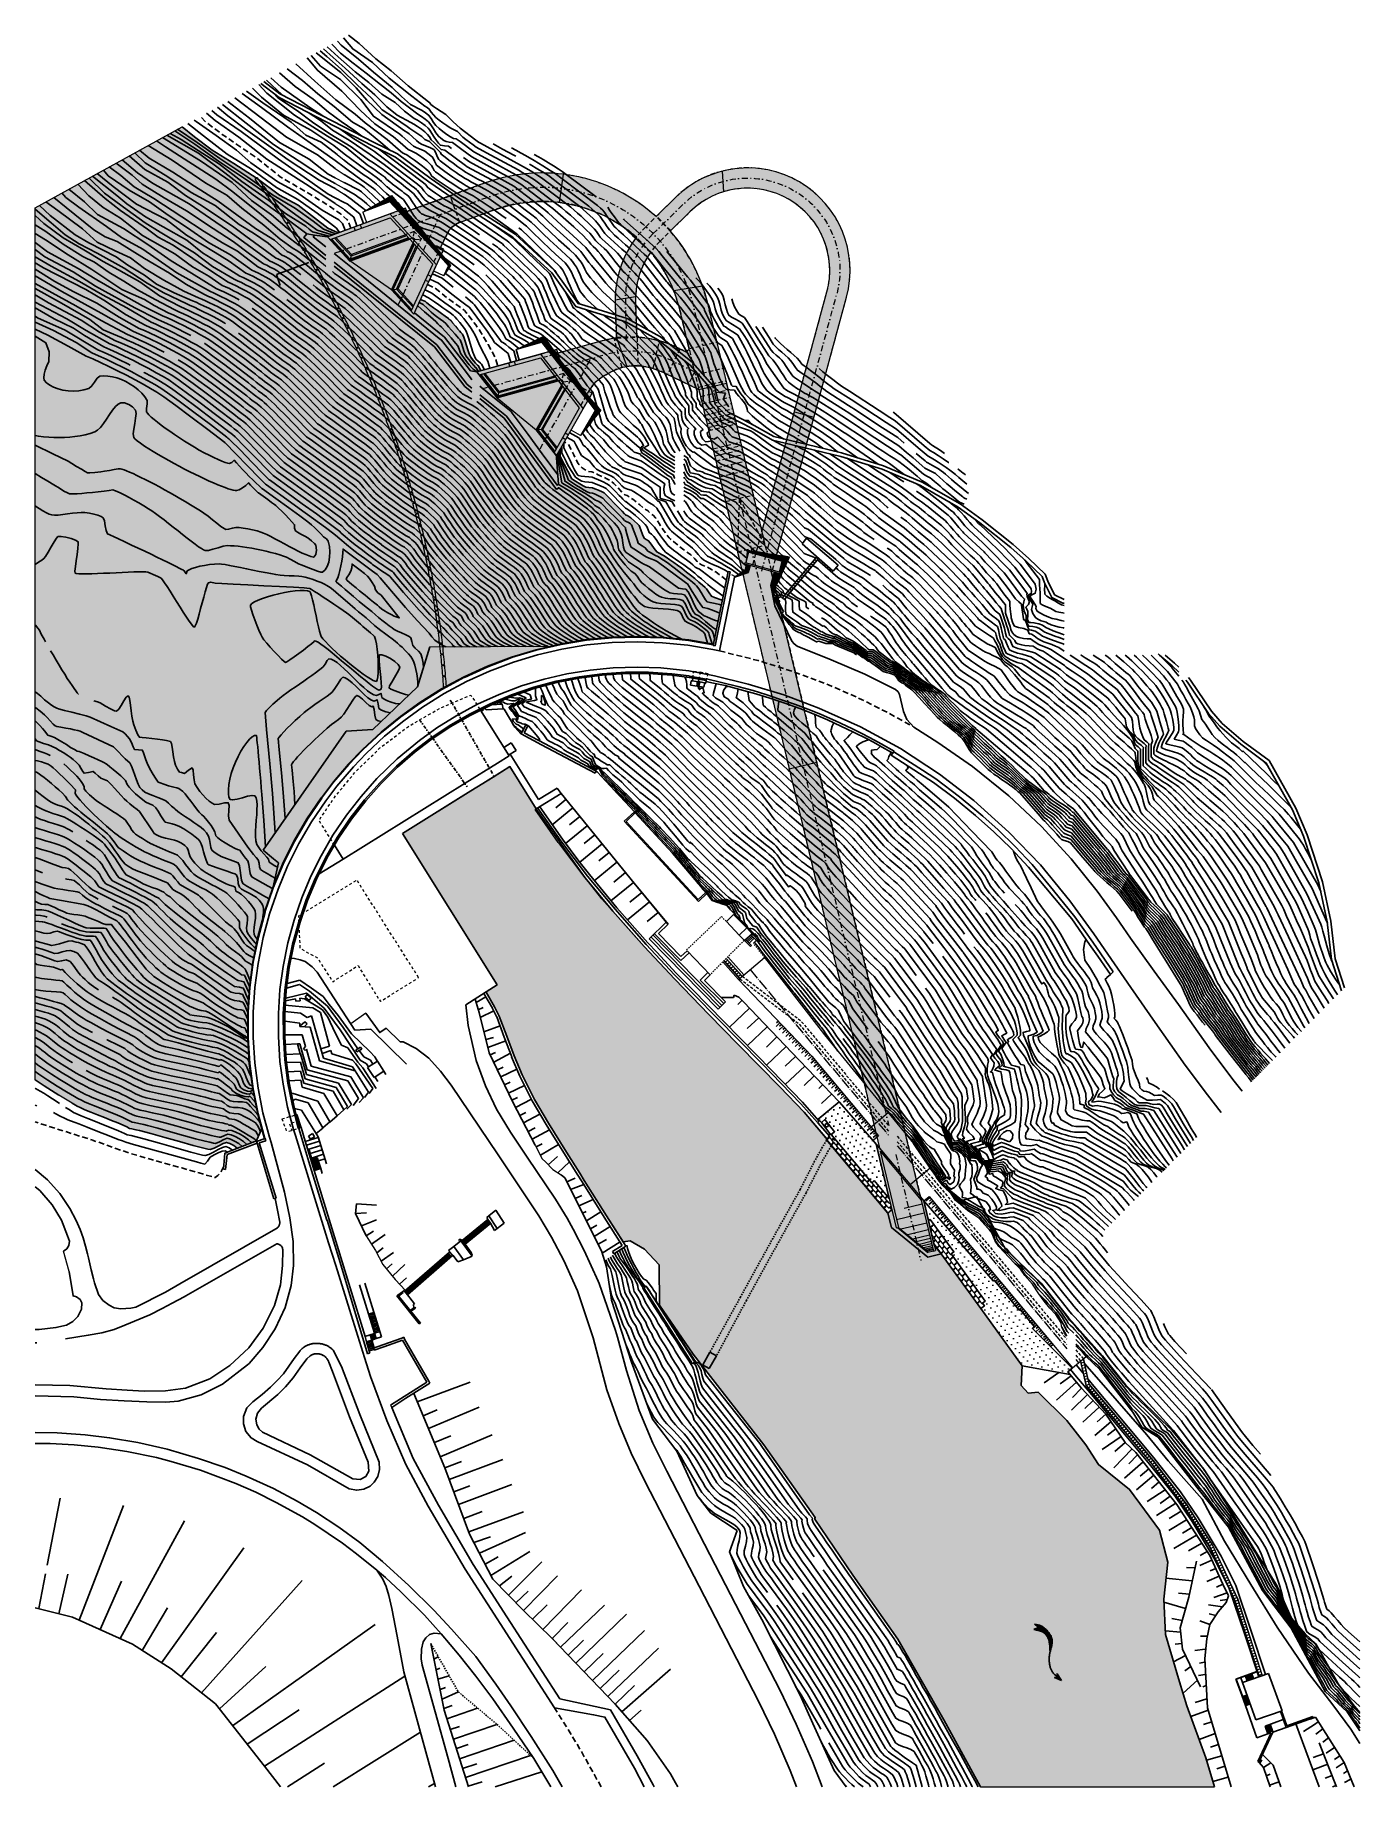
# Model space of a CAD drawing. Header units: millimetres. Extents: x -435 to 63517, y -392 to 109139.
# Drawn here: x 62300 to 62587, y 108404 to 108783.5 of the extents above; entities that cross this region are included whole.
import ezdxf
from ezdxf.enums import TextEntityAlignment as Align

# ---------------------------------------------------------------- set-up
doc = ezdxf.new("R2010")
doc.units = ezdxf.units.MM
for name, pattern in [('ACAD_ISO04W100', [30, 24, -3, 0, -3]), ('DASHDOT', [2.8, 2, -0.25, 0.3, -0.25]), ('DASHED', [2.25, 2, -0.25]), ('DOT', [0.55, 0.3, -0.25]), ('NASCOSTA', [9.525, 6.35, -3.175]), ('TRATTEGGIATA', [0.75, 0.5, -0.25]), ('TRATTEGGIATA2', [0.375, 0.25, -0.125]), ('TRATTOPUNTO2', [0.5, 0.25, -0.125, 0, -0.125])]:
    doc.linetypes.add(name, pattern=pattern)
for name, color, linetype in [('assi', 6, 'TRATTOPUNTO2'), ('Av. Pr.Profi', 7, 'Continuous'), ('Bâti', 7, 'Continuous'), ('CANALISATION', 2, 'Continuous'), ('colore lago', 131, 'Continuous'), ('Couronnement', 7, 'Continuous'), ('curve livello 1m', 2, 'Continuous'), ('curve livello 5m', 7, 'Continuous'), ('curve livello di scavo 1 m', 2, 'Continuous'), ('GéoSEBESélec', 6, 'Continuous'), ('Limite fiume', 6, 'Continuous'), ('LIN010CO', 2, 'Continuous'), ('LIN010TR', 2, 'NASCOSTA'), ('LIN018CO', 6, 'Continuous'), ('LIN018TR', 6, 'NASCOSTA'), ('LIN025CO', 7, 'Continuous'), ('LIN07CO', 4, 'Continuous'), ('LINCOLO-ROSSO-025', 10, 'Continuous'), ('LINCOLO-ROSSO-070', 30, 'Continuous'), ('pendenze', 2, 'Continuous'), ('Per+Mod Surf', 7, 'Continuous'), ('SCALE', 2, 'Continuous'), ('sezioni', 7, 'Continuous'), ('Strade', 7, 'Continuous'), ('TalusHautBas', 7, 'Continuous'), ('TEXT050', 3, 'Continuous'), ('TRATTCOLO-30', 253, 'Continuous'), ('TRATTCOLO-32', 255, 'Continuous'), ('VOIRIE', 7, 'Continuous')]:
    doc.layers.add(name, color=color, linetype=linetype)
doc.layers.add('Colori bordi', color=5, linetype='Continuous', plot=False)
doc.layers.add('no_plot', color=5, linetype='Continuous', plot=False)
doc.styles.add('ARIAL', font='arial.ttf')
pattern_1 = [(315.0001041, (171133.8034, 46447.8812), (1.325824412, 0.441944148), [0, -1.25])]

# ---------------------------------------------------------------- blocks, each defined once
blk = doc.blocks.new('INVISIBLE')
at = {"color": 0}
for p, q in [((-0.0375, 0), (0.0375, 0)), ((0, -0.0375), (0, 0.0375))]:
    blk.add_line(p, q, dxfattribs=at)
at = {"flags": 1}
for tag, p in [('POINTNUMBER', (0, 0)), ('COMMENT', (0, -1.25))]:
    blk.add_attdef(tag, p, '', height=1, dxfattribs=at)
blk = doc.blocks.new('CIRCLE')
at = {"color": 0}
blk.add_circle((0, 0), 0.375, dxfattribs=at)
at = {"flags": 1}
for tag, p in [('POINTNUMBER', (0, 0)), ('COMMENT', (0, -1.25))]:
    blk.add_attdef(tag, p, '', height=1, dxfattribs=at)
blk = doc.blocks.new('*X57')
at = {"color": 0}
for p, q in [((261.019925, 628.17375), (261.019925, 628.17375)), ((261.026275, 628.17375), (261.026275, 628.17375)), ((261.02945, 628.1801), (261.02945, 628.1801)), ((261.032625, 628.17375), (261.032625, 628.17375)), ((261.0358, 628.1801), (261.0358, 628.1801)), ((261.038975, 628.18645), (261.038975, 628.18645)), ((261.038975, 628.17375), (261.038975, 628.17375)), ((261.04215, 628.1801), (261.04215, 628.1801)), ((261.045325, 628.18645), (261.045325, 628.18645)), ((261.045325, 628.17375), (261.045325, 628.17375)), ((261.0485, 628.1928), (261.0485, 628.1928)), ((261.0485, 628.1801), (261.0485, 628.1801)), ((261.051675, 628.19915), (261.051675, 628.19915)), ((261.051675, 628.18645), (261.051675, 628.18645)), ((261.051675, 628.17375), (261.051675, 628.17375)), ((261.05485, 628.1928), (261.05485, 628.1928)), ((261.05485, 628.1801), (261.05485, 628.1801)), ((261.058025, 628.19915), (261.058025, 628.19915)), ((261.058025, 628.18645), (261.058025, 628.18645)), ((261.058025, 628.17375), (261.058025, 628.17375)), ((261.0612, 628.2055), (261.0612, 628.2055)), ((261.0612, 628.1928), (261.0612, 628.1928)), ((261.0612, 628.1801), (261.0612, 628.1801)), ((261.064375, 628.19915), (261.064375, 628.19915)), ((261.064375, 628.18645), (261.064375, 628.18645)), ((261.064375, 628.17375), (261.064375, 628.17375)), ((261.06755, 628.2055), (261.06755, 628.2055)), ((261.06755, 628.1928), (261.06755, 628.1928)), ((261.06755, 628.1801), (261.06755, 628.1801)), ((261.070725, 628.21185), (261.070725, 628.21185)), ((261.070725, 628.19915), (261.070725, 628.19915)), ((261.070725, 628.18645), (261.070725, 628.18645)), ((261.070725, 628.17375), (261.070725, 628.17375)), ((261.0739, 628.2182), (261.0739, 628.2182)), ((261.0739, 628.2055), (261.0739, 628.2055)), ((261.0739, 628.1928), (261.0739, 628.1928)), ((261.0739, 628.1801), (261.0739, 628.1801)), ((261.077075, 628.21185), (261.077075, 628.21185)), ((261.077075, 628.19915), (261.077075, 628.19915)), ((261.077075, 628.18645), (261.077075, 628.18645)), ((261.077075, 628.17375), (261.077075, 628.17375)), ((261.08025, 628.2182), (261.08025, 628.2182)), ((261.08025, 628.2055), (261.08025, 628.2055)), ((261.08025, 628.1928), (261.08025, 628.1928)), ((261.08025, 628.1801), (261.08025, 628.1801)), ((261.083425, 628.22455), (261.083425, 628.22455)), ((261.083425, 628.21185), (261.083425, 628.21185)), ((261.083425, 628.19915), (261.083425, 628.19915)), ((261.083425, 628.18645), (261.083425, 628.18645)), ((261.083425, 628.17375), (261.083425, 628.17375)), ((261.0866, 628.2182), (261.0866, 628.2182)), ((261.0866, 628.2055), (261.0866, 628.2055)), ((261.0866, 628.1928), (261.0866, 628.1928)), ((261.0866, 628.1801), (261.0866, 628.1801)), ((261.089775, 628.22455), (261.089775, 628.22455)), ((261.089775, 628.21185), (261.089775, 628.21185)), ((261.089775, 628.19915), (261.089775, 628.19915)), ((261.089775, 628.18645), (261.089775, 628.18645)), ((261.089775, 628.17375), (261.089775, 628.17375)), ((261.09295, 628.2309), (261.09295, 628.2309)), ((261.09295, 628.2182), (261.09295, 628.2182)), ((261.09295, 628.2055), (261.09295, 628.2055)), ((261.09295, 628.1928), (261.09295, 628.1928)), ((261.09295, 628.1801), (261.09295, 628.1801)), ((261.096125, 628.23725), (261.096125, 628.23725)), ((261.096125, 628.22455), (261.096125, 628.22455)), ((261.096125, 628.21185), (261.096125, 628.21185)), ((261.096125, 628.19915), (261.096125, 628.19915)), ((261.096125, 628.18645), (261.096125, 628.18645)), ((261.0993, 628.2309), (261.0993, 628.2309)), ((261.0993, 628.2182), (261.0993, 628.2182)), ((261.0993, 628.2055), (261.0993, 628.2055)), ((261.0993, 628.1928), (261.0993, 628.1928)), ((261.0993, 628.1801), (261.0993, 628.1801)), ((261.102475, 628.23725), (261.102475, 628.23725)), ((261.102475, 628.22455), (261.102475, 628.22455)), ((261.102475, 628.21185), (261.102475, 628.21185)), ((261.102475, 628.19915), (261.102475, 628.19915)), ((261.102475, 628.18645), (261.102475, 628.18645)), ((261.10565, 628.2436), (261.10565, 628.2436)), ((261.10565, 628.2309), (261.10565, 628.2309)), ((261.10565, 628.2182), (261.10565, 628.2182)), ((261.10565, 628.2055), (261.10565, 628.2055)), ((261.10565, 628.1928), (261.10565, 628.1928)), ((261.10565, 628.1801), (261.10565, 628.1801)), ((261.108825, 628.23725), (261.108825, 628.23725)), ((261.108825, 628.22455), (261.108825, 628.22455)), ((261.108825, 628.21185), (261.108825, 628.21185)), ((261.108825, 628.19915), (261.108825, 628.19915)), ((261.108825, 628.18645), (261.108825, 628.18645)), ((261.112, 628.2436), (261.112, 628.2436)), ((261.112, 628.2309), (261.112, 628.2309)), ((261.112, 628.2182), (261.112, 628.2182)), ((261.112, 628.2055), (261.112, 628.2055)), ((261.112, 628.1928), (261.112, 628.1928)), ((261.115175, 628.24995), (261.115175, 628.24995)), ((261.115175, 628.23725), (261.115175, 628.23725)), ((261.115175, 628.22455), (261.115175, 628.22455)), ((261.115175, 628.21185), (261.115175, 628.21185)), ((261.115175, 628.19915), (261.115175, 628.19915)), ((261.115175, 628.18645), (261.115175, 628.18645)), ((261.11835, 628.2563), (261.11835, 628.2563)), ((261.11835, 628.2436), (261.11835, 628.2436)), ((261.11835, 628.2309), (261.11835, 628.2309)), ((261.11835, 628.2182), (261.11835, 628.2182)), ((261.11835, 628.2055), (261.11835, 628.2055)), ((261.11835, 628.1928), (261.11835, 628.1928)), ((261.121525, 628.24995), (261.121525, 628.24995)), ((261.121525, 628.23725), (261.121525, 628.23725)), ((261.121525, 628.22455), (261.121525, 628.22455)), ((261.121525, 628.21185), (261.121525, 628.21185)), ((261.121525, 628.19915), (261.121525, 628.19915)), ((261.121525, 628.18645), (261.121525, 628.18645)), ((261.1247, 628.2563), (261.1247, 628.2563)), ((261.1247, 628.2436), (261.1247, 628.2436)), ((261.1247, 628.2309), (261.1247, 628.2309)), ((261.1247, 628.2182), (261.1247, 628.2182)), ((261.1247, 628.2055), (261.1247, 628.2055)), ((261.1247, 628.1928), (261.1247, 628.1928)), ((261.127875, 628.26265), (261.127875, 628.26265)), ((261.127875, 628.24995), (261.127875, 628.24995)), ((261.127875, 628.23725), (261.127875, 628.23725)), ((261.127875, 628.22455), (261.127875, 628.22455)), ((261.127875, 628.21185), (261.127875, 628.21185)), ((261.127875, 628.19915), (261.127875, 628.19915)), ((261.13105, 628.2563), (261.13105, 628.2563)), ((261.13105, 628.2436), (261.13105, 628.2436)), ((261.13105, 628.2309), (261.13105, 628.2309)), ((261.13105, 628.2182), (261.13105, 628.2182)), ((261.13105, 628.2055), (261.13105, 628.2055)), ((261.13105, 628.1928), (261.13105, 628.1928)), ((261.134225, 628.26265), (261.134225, 628.26265)), ((261.134225, 628.24995), (261.134225, 628.24995)), ((261.134225, 628.23725), (261.134225, 628.23725)), ((261.134225, 628.22455), (261.134225, 628.22455)), ((261.134225, 628.21185), (261.134225, 628.21185)), ((261.134225, 628.19915), (261.134225, 628.19915)), ((261.1374, 628.269), (261.1374, 628.269)), ((261.1374, 628.2563), (261.1374, 628.2563)), ((261.1374, 628.2436), (261.1374, 628.2436)), ((261.1374, 628.2309), (261.1374, 628.2309)), ((261.1374, 628.2182), (261.1374, 628.2182)), ((261.1374, 628.2055), (261.1374, 628.2055)), ((261.1374, 628.1928), (261.1374, 628.1928)), ((261.140575, 628.26265), (261.140575, 628.26265)), ((261.140575, 628.24995), (261.140575, 628.24995)), ((261.140575, 628.23725), (261.140575, 628.23725)), ((261.140575, 628.22455), (261.140575, 628.22455)), ((261.140575, 628.21185), (261.140575, 628.21185)), ((261.140575, 628.19915), (261.140575, 628.19915)), ((261.14375, 628.269), (261.14375, 628.269)), ((261.14375, 628.2563), (261.14375, 628.2563)), ((261.14375, 628.2436), (261.14375, 628.2436)), ((261.14375, 628.2309), (261.14375, 628.2309)), ((261.14375, 628.2182), (261.14375, 628.2182)), ((261.14375, 628.2055), (261.14375, 628.2055)), ((261.146925, 628.27535), (261.146925, 628.27535)), ((261.146925, 628.26265), (261.146925, 628.26265)), ((261.146925, 628.24995), (261.146925, 628.24995)), ((261.146925, 628.23725), (261.146925, 628.23725)), ((261.146925, 628.22455), (261.146925, 628.22455)), ((261.146925, 628.21185), (261.146925, 628.21185)), ((261.146925, 628.19915), (261.146925, 628.19915)), ((261.1501, 628.2817), (261.1501, 628.2817)), ((261.1501, 628.269), (261.1501, 628.269)), ((261.1501, 628.2563), (261.1501, 628.2563)), ((261.1501, 628.2436), (261.1501, 628.2436)), ((261.1501, 628.2309), (261.1501, 628.2309)), ((261.1501, 628.2182), (261.1501, 628.2182)), ((261.1501, 628.2055), (261.1501, 628.2055)), ((261.153275, 628.27535), (261.153275, 628.27535)), ((261.153275, 628.26265), (261.153275, 628.26265)), ((261.153275, 628.24995), (261.153275, 628.24995)), ((261.153275, 628.23725), (261.153275, 628.23725)), ((261.153275, 628.22455), (261.153275, 628.22455)), ((261.153275, 628.21185), (261.153275, 628.21185)), ((261.153275, 628.19915), (261.153275, 628.19915)), ((261.15645, 628.2817), (261.15645, 628.2817)), ((261.15645, 628.269), (261.15645, 628.269)), ((261.15645, 628.2563), (261.15645, 628.2563)), ((261.15645, 628.2436), (261.15645, 628.2436)), ((261.15645, 628.2309), (261.15645, 628.2309)), ((261.15645, 628.2182), (261.15645, 628.2182)), ((261.15645, 628.2055), (261.15645, 628.2055)), ((261.159625, 628.28805), (261.159625, 628.28805)), ((261.159625, 628.27535), (261.159625, 628.27535)), ((261.159625, 628.26265), (261.159625, 628.26265)), ((261.159625, 628.24995), (261.159625, 628.24995)), ((261.159625, 628.23725), (261.159625, 628.23725)), ((261.159625, 628.22455), (261.159625, 628.22455)), ((261.159625, 628.21185), (261.159625, 628.21185)), ((261.1628, 628.2817), (261.1628, 628.2817)), ((261.1628, 628.269), (261.1628, 628.269)), ((261.1628, 628.2563), (261.1628, 628.2563)), ((261.1628, 628.2436), (261.1628, 628.2436)), ((261.1628, 628.2309), (261.1628, 628.2309)), ((261.1628, 628.2182), (261.1628, 628.2182)), ((261.1628, 628.2055), (261.1628, 628.2055)), ((261.165975, 628.28805), (261.165975, 628.28805)), ((261.165975, 628.27535), (261.165975, 628.27535)), ((261.165975, 628.26265), (261.165975, 628.26265)), ((261.165975, 628.24995), (261.165975, 628.24995)), ((261.165975, 628.23725), (261.165975, 628.23725)), ((261.165975, 628.22455), (261.165975, 628.22455)), ((261.165975, 628.21185), (261.165975, 628.21185)), ((261.16915, 628.2944), (261.16915, 628.2944)), ((261.16915, 628.2817), (261.16915, 628.2817)), ((261.16915, 628.269), (261.16915, 628.269)), ((261.16915, 628.2563), (261.16915, 628.2563)), ((261.16915, 628.2436), (261.16915, 628.2436)), ((261.16915, 628.2309), (261.16915, 628.2309)), ((261.16915, 628.2182), (261.16915, 628.2182)), ((261.16915, 628.2055), (261.16915, 628.2055)), ((261.172325, 628.28805), (261.172325, 628.28805)), ((261.172325, 628.27535), (261.172325, 628.27535)), ((261.172325, 628.26265), (261.172325, 628.26265)), ((261.172325, 628.24995), (261.172325, 628.24995)), ((261.172325, 628.23725), (261.172325, 628.23725)), ((261.172325, 628.22455), (261.172325, 628.22455)), ((261.172325, 628.21185), (261.172325, 628.21185)), ((261.1755, 628.2944), (261.1755, 628.2944)), ((261.1755, 628.2817), (261.1755, 628.2817)), ((261.1755, 628.269), (261.1755, 628.269)), ((261.1755, 628.2563), (261.1755, 628.2563)), ((261.1755, 628.2436), (261.1755, 628.2436)), ((261.1755, 628.2309), (261.1755, 628.2309)), ((261.1755, 628.2182), (261.1755, 628.2182)), ((261.178675, 628.30075), (261.178675, 628.30075)), ((261.178675, 628.28805), (261.178675, 628.28805)), ((261.178675, 628.27535), (261.178675, 628.27535)), ((261.178675, 628.26265), (261.178675, 628.26265)), ((261.178675, 628.24995), (261.178675, 628.24995)), ((261.178675, 628.23725), (261.178675, 628.23725)), ((261.178675, 628.22455), (261.178675, 628.22455)), ((261.178675, 628.21185), (261.178675, 628.21185)), ((261.18185, 628.3071), (261.18185, 628.3071)), ((261.18185, 628.2944), (261.18185, 628.2944)), ((261.18185, 628.2817), (261.18185, 628.2817)), ((261.18185, 628.269), (261.18185, 628.269)), ((261.18185, 628.2563), (261.18185, 628.2563)), ((261.18185, 628.2436), (261.18185, 628.2436)), ((261.18185, 628.2309), (261.18185, 628.2309)), ((261.18185, 628.2182), (261.18185, 628.2182)), ((261.185025, 628.30075), (261.185025, 628.30075)), ((261.185025, 628.28805), (261.185025, 628.28805)), ((261.185025, 628.27535), (261.185025, 628.27535)), ((261.185025, 628.26265), (261.185025, 628.26265)), ((261.185025, 628.24995), (261.185025, 628.24995)), ((261.185025, 628.23725), (261.185025, 628.23725)), ((261.185025, 628.22455), (261.185025, 628.22455)), ((261.185025, 628.21185), (261.185025, 628.21185)), ((261.1882, 628.3071), (261.1882, 628.3071)), ((261.1882, 628.2944), (261.1882, 628.2944)), ((261.1882, 628.2817), (261.1882, 628.2817)), ((261.1882, 628.269), (261.1882, 628.269)), ((261.1882, 628.2563), (261.1882, 628.2563)), ((261.1882, 628.2436), (261.1882, 628.2436)), ((261.1882, 628.2309), (261.1882, 628.2309)), ((261.1882, 628.2182), (261.1882, 628.2182)), ((261.191375, 628.31345), (261.191375, 628.31345)), ((261.191375, 628.30075), (261.191375, 628.30075)), ((261.191375, 628.28805), (261.191375, 628.28805)), ((261.191375, 628.27535), (261.191375, 628.27535)), ((261.191375, 628.26265), (261.191375, 628.26265)), ((261.191375, 628.24995), (261.191375, 628.24995)), ((261.191375, 628.23725), (261.191375, 628.23725)), ((261.191375, 628.22455), (261.191375, 628.22455)), ((261.19455, 628.3071), (261.19455, 628.3071)), ((261.19455, 628.2944), (261.19455, 628.2944)), ((261.19455, 628.2817), (261.19455, 628.2817)), ((261.19455, 628.269), (261.19455, 628.269)), ((261.19455, 628.2563), (261.19455, 628.2563)), ((261.19455, 628.2436), (261.19455, 628.2436)), ((261.19455, 628.2309), (261.19455, 628.2309)), ((261.19455, 628.2182), (261.19455, 628.2182)), ((261.197725, 628.31345), (261.197725, 628.31345)), ((261.197725, 628.30075), (261.197725, 628.30075)), ((261.197725, 628.28805), (261.197725, 628.28805)), ((261.197725, 628.27535), (261.197725, 628.27535)), ((261.197725, 628.26265), (261.197725, 628.26265)), ((261.197725, 628.24995), (261.197725, 628.24995)), ((261.197725, 628.23725), (261.197725, 628.23725)), ((261.197725, 628.22455), (261.197725, 628.22455)), ((261.2009, 628.3198), (261.2009, 628.3198)), ((261.2009, 628.3071), (261.2009, 628.3071)), ((261.2009, 628.2944), (261.2009, 628.2944)), ((261.2009, 628.2817), (261.2009, 628.2817)), ((261.2009, 628.269), (261.2009, 628.269)), ((261.2009, 628.2563), (261.2009, 628.2563)), ((261.2009, 628.2436), (261.2009, 628.2436)), ((261.2009, 628.2309), (261.2009, 628.2309)), ((261.204075, 628.31345), (261.204075, 628.31345)), ((261.204075, 628.30075), (261.204075, 628.30075)), ((261.204075, 628.28805), (261.204075, 628.28805)), ((261.204075, 628.27535), (261.204075, 628.27535)), ((261.204075, 628.26265), (261.204075, 628.26265)), ((261.204075, 628.24995), (261.204075, 628.24995)), ((261.204075, 628.23725), (261.204075, 628.23725)), ((261.204075, 628.22455), (261.204075, 628.22455)), ((261.20725, 628.3198), (261.20725, 628.3198)), ((261.20725, 628.3071), (261.20725, 628.3071)), ((261.20725, 628.2944), (261.20725, 628.2944)), ((261.20725, 628.2817), (261.20725, 628.2817)), ((261.20725, 628.269), (261.20725, 628.269)), ((261.20725, 628.2563), (261.20725, 628.2563)), ((261.20725, 628.2436), (261.20725, 628.2436)), ((261.20725, 628.2309), (261.20725, 628.2309)), ((261.210425, 628.32615), (261.210425, 628.32615)), ((261.210425, 628.31345), (261.210425, 628.31345)), ((261.210425, 628.30075), (261.210425, 628.30075)), ((261.210425, 628.28805), (261.210425, 628.28805)), ((261.210425, 628.27535), (261.210425, 628.27535)), ((261.210425, 628.26265), (261.210425, 628.26265)), ((261.210425, 628.24995), (261.210425, 628.24995)), ((261.210425, 628.23725), (261.210425, 628.23725)), ((261.210425, 628.22455), (261.210425, 628.22455)), ((261.2136, 628.3325), (261.2136, 628.3325)), ((261.2136, 628.3198), (261.2136, 628.3198)), ((261.2136, 628.3071), (261.2136, 628.3071)), ((261.2136, 628.2944), (261.2136, 628.2944)), ((261.2136, 628.2817), (261.2136, 628.2817)), ((261.2136, 628.269), (261.2136, 628.269)), ((261.2136, 628.2563), (261.2136, 628.2563)), ((261.2136, 628.2436), (261.2136, 628.2436)), ((261.2136, 628.2309), (261.2136, 628.2309)), ((261.216775, 628.32615), (261.216775, 628.32615)), ((261.216775, 628.31345), (261.216775, 628.31345)), ((261.216775, 628.30075), (261.216775, 628.30075)), ((261.216775, 628.28805), (261.216775, 628.28805)), ((261.216775, 628.27535), (261.216775, 628.27535)), ((261.216775, 628.26265), (261.216775, 628.26265)), ((261.216775, 628.24995), (261.216775, 628.24995)), ((261.216775, 628.23725), (261.216775, 628.23725)), ((261.21995, 628.3325), (261.21995, 628.3325)), ((261.21995, 628.3198), (261.21995, 628.3198)), ((261.21995, 628.3071), (261.21995, 628.3071)), ((261.21995, 628.2944), (261.21995, 628.2944)), ((261.21995, 628.2817), (261.21995, 628.2817)), ((261.21995, 628.269), (261.21995, 628.269)), ((261.21995, 628.2563), (261.21995, 628.2563)), ((261.21995, 628.2436), (261.21995, 628.2436)), ((261.21995, 628.2309), (261.21995, 628.2309)), ((261.223125, 628.33885), (261.223125, 628.33885)), ((261.223125, 628.32615), (261.223125, 628.32615)), ((261.223125, 628.31345), (261.223125, 628.31345)), ((261.223125, 628.30075), (261.223125, 628.30075)), ((261.223125, 628.28805), (261.223125, 628.28805)), ((261.223125, 628.27535), (261.223125, 628.27535)), ((261.223125, 628.26265), (261.223125, 628.26265)), ((261.223125, 628.24995), (261.223125, 628.24995)), ((261.223125, 628.23725), (261.223125, 628.23725)), ((261.2263, 628.3325), (261.2263, 628.3325)), ((261.2263, 628.3198), (261.2263, 628.3198)), ((261.2263, 628.3071), (261.2263, 628.3071)), ((261.2263, 628.2944), (261.2263, 628.2944)), ((261.2263, 628.2817), (261.2263, 628.2817)), ((261.2263, 628.269), (261.2263, 628.269)), ((261.2263, 628.2563), (261.2263, 628.2563)), ((261.2263, 628.2436), (261.2263, 628.2436)), ((261.2263, 628.2309), (261.2263, 628.2309)), ((261.229475, 628.33885), (261.229475, 628.33885)), ((261.229475, 628.32615), (261.229475, 628.32615)), ((261.229475, 628.31345), (261.229475, 628.31345)), ((261.229475, 628.30075), (261.229475, 628.30075)), ((261.229475, 628.28805), (261.229475, 628.28805)), ((261.229475, 628.27535), (261.229475, 628.27535)), ((261.229475, 628.26265), (261.229475, 628.26265)), ((261.229475, 628.24995), (261.229475, 628.24995)), ((261.229475, 628.23725), (261.229475, 628.23725)), ((261.23265, 628.3452), (261.23265, 628.3452)), ((261.23265, 628.3325), (261.23265, 628.3325)), ((261.23265, 628.3198), (261.23265, 628.3198)), ((261.23265, 628.3071), (261.23265, 628.3071)), ((261.23265, 628.2944), (261.23265, 628.2944)), ((261.23265, 628.2817), (261.23265, 628.2817)), ((261.23265, 628.269), (261.23265, 628.269)), ((261.23265, 628.2563), (261.23265, 628.2563)), ((261.23265, 628.2436), (261.23265, 628.2436)), ((261.235825, 628.33885), (261.235825, 628.33885)), ((261.235825, 628.32615), (261.235825, 628.32615)), ((261.235825, 628.31345), (261.235825, 628.31345)), ((261.235825, 628.30075), (261.235825, 628.30075)), ((261.235825, 628.28805), (261.235825, 628.28805)), ((261.235825, 628.27535), (261.235825, 628.27535)), ((261.235825, 628.26265), (261.235825, 628.26265)), ((261.235825, 628.24995), (261.235825, 628.24995)), ((261.235825, 628.23725), (261.235825, 628.23725)), ((261.239, 628.3452), (261.239, 628.3452)), ((261.239, 628.3325), (261.239, 628.3325)), ((261.239, 628.3198), (261.239, 628.3198)), ((261.239, 628.3071), (261.239, 628.3071)), ((261.239, 628.2944), (261.239, 628.2944)), ((261.239, 628.2817), (261.239, 628.2817)), ((261.239, 628.269), (261.239, 628.269)), ((261.239, 628.2563), (261.239, 628.2563)), ((261.239, 628.2436), (261.239, 628.2436)), ((261.242175, 628.35155), (261.242175, 628.35155)), ((261.242175, 628.33885), (261.242175, 628.33885)), ((261.242175, 628.32615), (261.242175, 628.32615)), ((261.242175, 628.31345), (261.242175, 628.31345)), ((261.242175, 628.30075), (261.242175, 628.30075)), ((261.242175, 628.28805), (261.242175, 628.28805)), ((261.242175, 628.27535), (261.242175, 628.27535)), ((261.242175, 628.26265), (261.242175, 628.26265)), ((261.242175, 628.24995), (261.242175, 628.24995)), ((261.242175, 628.23725), (261.242175, 628.23725)), ((261.24535, 628.3579), (261.24535, 628.3579)), ((261.24535, 628.3452), (261.24535, 628.3452)), ((261.24535, 628.3325), (261.24535, 628.3325)), ((261.24535, 628.3198), (261.24535, 628.3198)), ((261.24535, 628.3071), (261.24535, 628.3071)), ((261.24535, 628.2944), (261.24535, 628.2944)), ((261.24535, 628.2817), (261.24535, 628.2817)), ((261.24535, 628.269), (261.24535, 628.269)), ((261.24535, 628.2563), (261.24535, 628.2563)), ((261.24535, 628.2436), (261.24535, 628.2436)), ((261.248525, 628.35155), (261.248525, 628.35155)), ((261.248525, 628.33885), (261.248525, 628.33885)), ((261.248525, 628.32615), (261.248525, 628.32615)), ((261.248525, 628.31345), (261.248525, 628.31345)), ((261.248525, 628.30075), (261.248525, 628.30075)), ((261.248525, 628.28805), (261.248525, 628.28805)), ((261.248525, 628.27535), (261.248525, 628.27535)), ((261.248525, 628.26265), (261.248525, 628.26265)), ((261.248525, 628.24995), (261.248525, 628.24995)), ((261.2517, 628.3579), (261.2517, 628.3579)), ((261.2517, 628.3452), (261.2517, 628.3452)), ((261.2517, 628.3325), (261.2517, 628.3325)), ((261.2517, 628.3198), (261.2517, 628.3198)), ((261.2517, 628.3071), (261.2517, 628.3071)), ((261.2517, 628.2944), (261.2517, 628.2944)), ((261.2517, 628.2817), (261.2517, 628.2817)), ((261.2517, 628.269), (261.2517, 628.269)), ((261.2517, 628.2563), (261.2517, 628.2563)), ((261.2517, 628.2436), (261.2517, 628.2436)), ((261.254875, 628.36425), (261.254875, 628.36425)), ((261.254875, 628.35155), (261.254875, 628.35155)), ((261.254875, 628.33885), (261.254875, 628.33885)), ((261.254875, 628.32615), (261.254875, 628.32615)), ((261.254875, 628.31345), (261.254875, 628.31345)), ((261.254875, 628.30075), (261.254875, 628.30075)), ((261.254875, 628.28805), (261.254875, 628.28805)), ((261.254875, 628.27535), (261.254875, 628.27535)), ((261.254875, 628.26265), (261.254875, 628.26265)), ((261.254875, 628.24995), (261.254875, 628.24995)), ((261.25805, 628.3579), (261.25805, 628.3579)), ((261.25805, 628.3452), (261.25805, 628.3452)), ((261.25805, 628.3325), (261.25805, 628.3325)), ((261.25805, 628.3198), (261.25805, 628.3198)), ((261.25805, 628.3071), (261.25805, 628.3071)), ((261.25805, 628.2944), (261.25805, 628.2944)), ((261.25805, 628.2817), (261.25805, 628.2817)), ((261.25805, 628.269), (261.25805, 628.269)), ((261.25805, 628.2563), (261.25805, 628.2563)), ((261.25805, 628.2436), (261.25805, 628.2436)), ((261.261225, 628.36425), (261.261225, 628.36425)), ((261.261225, 628.35155), (261.261225, 628.35155)), ((261.261225, 628.33885), (261.261225, 628.33885)), ((261.261225, 628.32615), (261.261225, 628.32615)), ((261.261225, 628.31345), (261.261225, 628.31345)), ((261.261225, 628.30075), (261.261225, 628.30075)), ((261.261225, 628.28805), (261.261225, 628.28805)), ((261.261225, 628.27535), (261.261225, 628.27535)), ((261.261225, 628.26265), (261.261225, 628.26265)), ((261.261225, 628.24995), (261.261225, 628.24995)), ((261.2644, 628.3706), (261.2644, 628.3706)), ((261.2644, 628.3579), (261.2644, 628.3579)), ((261.2644, 628.3452), (261.2644, 628.3452)), ((261.2644, 628.3325), (261.2644, 628.3325)), ((261.2644, 628.3198), (261.2644, 628.3198)), ((261.2644, 628.3071), (261.2644, 628.3071)), ((261.2644, 628.2944), (261.2644, 628.2944)), ((261.2644, 628.2817), (261.2644, 628.2817)), ((261.2644, 628.269), (261.2644, 628.269)), ((261.2644, 628.2563), (261.2644, 628.2563)), ((261.267575, 628.36425), (261.267575, 628.36425)), ((261.267575, 628.35155), (261.267575, 628.35155)), ((261.267575, 628.33885), (261.267575, 628.33885)), ((261.267575, 628.32615), (261.267575, 628.32615)), ((261.267575, 628.31345), (261.267575, 628.31345)), ((261.267575, 628.30075), (261.267575, 628.30075)), ((261.267575, 628.28805), (261.267575, 628.28805)), ((261.267575, 628.27535), (261.267575, 628.27535)), ((261.267575, 628.26265), (261.267575, 628.26265)), ((261.267575, 628.24995), (261.267575, 628.24995)), ((261.27075, 628.3706), (261.27075, 628.3706)), ((261.27075, 628.3579), (261.27075, 628.3579)), ((261.27075, 628.3452), (261.27075, 628.3452)), ((261.27075, 628.3325), (261.27075, 628.3325)), ((261.27075, 628.3198), (261.27075, 628.3198)), ((261.27075, 628.3071), (261.27075, 628.3071)), ((261.27075, 628.2944), (261.27075, 628.2944)), ((261.27075, 628.2817), (261.27075, 628.2817)), ((261.27075, 628.269), (261.27075, 628.269)), ((261.27075, 628.2563), (261.27075, 628.2563)), ((261.273925, 628.37695), (261.273925, 628.37695)), ((261.273925, 628.36425), (261.273925, 628.36425)), ((261.273925, 628.35155), (261.273925, 628.35155)), ((261.273925, 628.33885), (261.273925, 628.33885)), ((261.273925, 628.32615), (261.273925, 628.32615)), ((261.273925, 628.31345), (261.273925, 628.31345)), ((261.273925, 628.30075), (261.273925, 628.30075)), ((261.273925, 628.28805), (261.273925, 628.28805)), ((261.273925, 628.27535), (261.273925, 628.27535)), ((261.273925, 628.26265), (261.273925, 628.26265)), ((261.273925, 628.24995), (261.273925, 628.24995)), ((261.2771, 628.3706), (261.2771, 628.3706)), ((261.2771, 628.3579), (261.2771, 628.3579)), ((261.2771, 628.3452), (261.2771, 628.3452)), ((261.2771, 628.3325), (261.2771, 628.3325)), ((261.2771, 628.3198), (261.2771, 628.3198)), ((261.2771, 628.3071), (261.2771, 628.3071)), ((261.2771, 628.2944), (261.2771, 628.2944)), ((261.2771, 628.2817), (261.2771, 628.2817)), ((261.2771, 628.269), (261.2771, 628.269)), ((261.2771, 628.2563), (261.2771, 628.2563)), ((261.280275, 628.37695), (261.280275, 628.37695)), ((261.280275, 628.36425), (261.280275, 628.36425)), ((261.280275, 628.35155), (261.280275, 628.35155)), ((261.280275, 628.33885), (261.280275, 628.33885)), ((261.280275, 628.32615), (261.280275, 628.32615)), ((261.280275, 628.31345), (261.280275, 628.31345)), ((261.280275, 628.30075), (261.280275, 628.30075)), ((261.280275, 628.28805), (261.280275, 628.28805)), ((261.280275, 628.27535), (261.280275, 628.27535)), ((261.280275, 628.26265), (261.280275, 628.26265)), ((261.280275, 628.24995), (261.280275, 628.24995)), ((261.28345, 628.3833), (261.28345, 628.3833)), ((261.28345, 628.3706), (261.28345, 628.3706)), ((261.28345, 628.3579), (261.28345, 628.3579)), ((261.28345, 628.3452), (261.28345, 628.3452)), ((261.28345, 628.3325), (261.28345, 628.3325)), ((261.28345, 628.3198), (261.28345, 628.3198)), ((261.28345, 628.3071), (261.28345, 628.3071)), ((261.28345, 628.2944), (261.28345, 628.2944)), ((261.28345, 628.2817), (261.28345, 628.2817)), ((261.28345, 628.269), (261.28345, 628.269)), ((261.28345, 628.2563), (261.28345, 628.2563)), ((261.286625, 628.37695), (261.286625, 628.37695)), ((261.286625, 628.36425), (261.286625, 628.36425)), ((261.286625, 628.35155), (261.286625, 628.35155)), ((261.286625, 628.33885), (261.286625, 628.33885)), ((261.286625, 628.32615), (261.286625, 628.32615)), ((261.286625, 628.31345), (261.286625, 628.31345)), ((261.286625, 628.30075), (261.286625, 628.30075)), ((261.286625, 628.28805), (261.286625, 628.28805)), ((261.286625, 628.27535), (261.286625, 628.27535)), ((261.286625, 628.26265), (261.286625, 628.26265)), ((261.2898, 628.3833), (261.2898, 628.3833)), ((261.2898, 628.3706), (261.2898, 628.3706)), ((261.2898, 628.3579), (261.2898, 628.3579)), ((261.2898, 628.3452), (261.2898, 628.3452)), ((261.2898, 628.3325), (261.2898, 628.3325)), ((261.2898, 628.3198), (261.2898, 628.3198)), ((261.2898, 628.3071), (261.2898, 628.3071)), ((261.2898, 628.2944), (261.2898, 628.2944)), ((261.2898, 628.2817), (261.2898, 628.2817)), ((261.2898, 628.269), (261.2898, 628.269)), ((261.2898, 628.2563), (261.2898, 628.2563)), ((261.292975, 628.38965), (261.292975, 628.38965)), ((261.292975, 628.37695), (261.292975, 628.37695)), ((261.292975, 628.36425), (261.292975, 628.36425)), ((261.292975, 628.35155), (261.292975, 628.35155)), ((261.292975, 628.33885), (261.292975, 628.33885)), ((261.292975, 628.32615), (261.292975, 628.32615)), ((261.292975, 628.31345), (261.292975, 628.31345)), ((261.292975, 628.30075), (261.292975, 628.30075)), ((261.292975, 628.28805), (261.292975, 628.28805)), ((261.292975, 628.27535), (261.292975, 628.27535)), ((261.292975, 628.26265), (261.292975, 628.26265)), ((261.29615, 628.3833), (261.29615, 628.3833)), ((261.29615, 628.3706), (261.29615, 628.3706)), ((261.29615, 628.3579), (261.29615, 628.3579)), ((261.29615, 628.3452), (261.29615, 628.3452)), ((261.29615, 628.3325), (261.29615, 628.3325)), ((261.29615, 628.3198), (261.29615, 628.3198)), ((261.29615, 628.3071), (261.29615, 628.3071)), ((261.29615, 628.2944), (261.29615, 628.2944)), ((261.29615, 628.2817), (261.29615, 628.2817)), ((261.29615, 628.269), (261.29615, 628.269)), ((261.29615, 628.2563), (261.29615, 628.2563)), ((261.299325, 628.38965), (261.299325, 628.38965)), ((261.299325, 628.37695), (261.299325, 628.37695)), ((261.299325, 628.36425), (261.299325, 628.36425)), ((261.299325, 628.35155), (261.299325, 628.35155)), ((261.299325, 628.33885), (261.299325, 628.33885)), ((261.299325, 628.32615), (261.299325, 628.32615)), ((261.299325, 628.31345), (261.299325, 628.31345)), ((261.299325, 628.30075), (261.299325, 628.30075)), ((261.299325, 628.28805), (261.299325, 628.28805)), ((261.299325, 628.27535), (261.299325, 628.27535)), ((261.299325, 628.26265), (261.299325, 628.26265)), ((261.3025, 628.396), (261.3025, 628.396)), ((261.3025, 628.3833), (261.3025, 628.3833)), ((261.3025, 628.3706), (261.3025, 628.3706)), ((261.3025, 628.3579), (261.3025, 628.3579)), ((261.3025, 628.3452), (261.3025, 628.3452)), ((261.3025, 628.3325), (261.3025, 628.3325)), ((261.3025, 628.3198), (261.3025, 628.3198)), ((261.3025, 628.3071), (261.3025, 628.3071)), ((261.3025, 628.2944), (261.3025, 628.2944)), ((261.3025, 628.2817), (261.3025, 628.2817)), ((261.3025, 628.269), (261.3025, 628.269)), ((261.305675, 628.38965), (261.305675, 628.38965)), ((261.305675, 628.37695), (261.305675, 628.37695)), ((261.305675, 628.36425), (261.305675, 628.36425)), ((261.305675, 628.35155), (261.305675, 628.35155)), ((261.305675, 628.33885), (261.305675, 628.33885)), ((261.305675, 628.32615), (261.305675, 628.32615)), ((261.305675, 628.31345), (261.305675, 628.31345)), ((261.305675, 628.30075), (261.305675, 628.30075)), ((261.305675, 628.28805), (261.305675, 628.28805)), ((261.305675, 628.27535), (261.305675, 628.27535)), ((261.305675, 628.26265), (261.305675, 628.26265)), ((261.30885, 628.396), (261.30885, 628.396)), ((261.30885, 628.3833), (261.30885, 628.3833)), ((261.30885, 628.3706), (261.30885, 628.3706)), ((261.30885, 628.3579), (261.30885, 628.3579)), ((261.30885, 628.3452), (261.30885, 628.3452)), ((261.30885, 628.3325), (261.30885, 628.3325)), ((261.30885, 628.3198), (261.30885, 628.3198)), ((261.30885, 628.3071), (261.30885, 628.3071)), ((261.30885, 628.2944), (261.30885, 628.2944)), ((261.30885, 628.2817), (261.30885, 628.2817)), ((261.30885, 628.269), (261.30885, 628.269)), ((261.312025, 628.40235), (261.312025, 628.40235)), ((261.312025, 628.38965), (261.312025, 628.38965)), ((261.312025, 628.37695), (261.312025, 628.37695)), ((261.312025, 628.36425), (261.312025, 628.36425)), ((261.312025, 628.35155), (261.312025, 628.35155)), ((261.312025, 628.33885), (261.312025, 628.33885)), ((261.312025, 628.32615), (261.312025, 628.32615)), ((261.312025, 628.31345), (261.312025, 628.31345)), ((261.312025, 628.30075), (261.312025, 628.30075)), ((261.312025, 628.28805), (261.312025, 628.28805)), ((261.312025, 628.27535), (261.312025, 628.27535)), ((261.312025, 628.26265), (261.312025, 628.26265)), ((261.3152, 628.396), (261.3152, 628.396)), ((261.3152, 628.3833), (261.3152, 628.3833)), ((261.3152, 628.3706), (261.3152, 628.3706)), ((261.3152, 628.3579), (261.3152, 628.3579)), ((261.3152, 628.3452), (261.3152, 628.3452)), ((261.3152, 628.3325), (261.3152, 628.3325)), ((261.3152, 628.3198), (261.3152, 628.3198)), ((261.3152, 628.3071), (261.3152, 628.3071)), ((261.3152, 628.2944), (261.3152, 628.2944)), ((261.3152, 628.2817), (261.3152, 628.2817)), ((261.3152, 628.269), (261.3152, 628.269)), ((261.318375, 628.40235), (261.318375, 628.40235)), ((261.318375, 628.38965), (261.318375, 628.38965)), ((261.318375, 628.37695), (261.318375, 628.37695)), ((261.318375, 628.36425), (261.318375, 628.36425)), ((261.318375, 628.35155), (261.318375, 628.35155)), ((261.318375, 628.33885), (261.318375, 628.33885)), ((261.318375, 628.32615), (261.318375, 628.32615)), ((261.318375, 628.31345), (261.318375, 628.31345)), ((261.318375, 628.30075), (261.318375, 628.30075)), ((261.318375, 628.28805), (261.318375, 628.28805)), ((261.318375, 628.27535), (261.318375, 628.27535)), ((261.32155, 628.4087), (261.32155, 628.4087)), ((261.32155, 628.396), (261.32155, 628.396)), ((261.32155, 628.3833), (261.32155, 628.3833)), ((261.32155, 628.3706), (261.32155, 628.3706)), ((261.32155, 628.3579), (261.32155, 628.3579)), ((261.32155, 628.3452), (261.32155, 628.3452)), ((261.32155, 628.3325), (261.32155, 628.3325)), ((261.32155, 628.3198), (261.32155, 628.3198)), ((261.32155, 628.3071), (261.32155, 628.3071)), ((261.32155, 628.2944), (261.32155, 628.2944)), ((261.32155, 628.2817), (261.32155, 628.2817)), ((261.32155, 628.269), (261.32155, 628.269)), ((261.324725, 628.40235), (261.324725, 628.40235)), ((261.324725, 628.38965), (261.324725, 628.38965)), ((261.324725, 628.37695), (261.324725, 628.37695)), ((261.324725, 628.36425), (261.324725, 628.36425)), ((261.324725, 628.35155), (261.324725, 628.35155)), ((261.324725, 628.33885), (261.324725, 628.33885)), ((261.324725, 628.32615), (261.324725, 628.32615)), ((261.324725, 628.31345), (261.324725, 628.31345)), ((261.324725, 628.30075), (261.324725, 628.30075)), ((261.324725, 628.28805), (261.324725, 628.28805)), ((261.324725, 628.27535), (261.324725, 628.27535)), ((261.3279, 628.4087), (261.3279, 628.4087)), ((261.3279, 628.396), (261.3279, 628.396)), ((261.3279, 628.3833), (261.3279, 628.3833)), ((261.3279, 628.3706), (261.3279, 628.3706)), ((261.3279, 628.3579), (261.3279, 628.3579)), ((261.3279, 628.3452), (261.3279, 628.3452)), ((261.3279, 628.3325), (261.3279, 628.3325)), ((261.3279, 628.3198), (261.3279, 628.3198)), ((261.3279, 628.3071), (261.3279, 628.3071)), ((261.3279, 628.2944), (261.3279, 628.2944)), ((261.3279, 628.2817), (261.3279, 628.2817)), ((261.3279, 628.269), (261.3279, 628.269)), ((261.331075, 628.41505), (261.331075, 628.41505)), ((261.331075, 628.40235), (261.331075, 628.40235)), ((261.331075, 628.38965), (261.331075, 628.38965)), ((261.331075, 628.37695), (261.331075, 628.37695)), ((261.331075, 628.36425), (261.331075, 628.36425)), ((261.331075, 628.35155), (261.331075, 628.35155)), ((261.331075, 628.33885), (261.331075, 628.33885)), ((261.331075, 628.32615), (261.331075, 628.32615)), ((261.331075, 628.31345), (261.331075, 628.31345)), ((261.331075, 628.30075), (261.331075, 628.30075)), ((261.331075, 628.28805), (261.331075, 628.28805)), ((261.331075, 628.27535), (261.331075, 628.27535)), ((261.33425, 628.4087), (261.33425, 628.4087)), ((261.33425, 628.396), (261.33425, 628.396)), ((261.33425, 628.3833), (261.33425, 628.3833)), ((261.33425, 628.3706), (261.33425, 628.3706)), ((261.33425, 628.3579), (261.33425, 628.3579)), ((261.33425, 628.3452), (261.33425, 628.3452)), ((261.33425, 628.3325), (261.33425, 628.3325)), ((261.33425, 628.3198), (261.33425, 628.3198)), ((261.33425, 628.3071), (261.33425, 628.3071)), ((261.33425, 628.2944), (261.33425, 628.2944)), ((261.33425, 628.2817), (261.33425, 628.2817)), ((261.337425, 628.41505), (261.337425, 628.41505)), ((261.337425, 628.40235), (261.337425, 628.40235)), ((261.337425, 628.38965), (261.337425, 628.38965)), ((261.337425, 628.37695), (261.337425, 628.37695)), ((261.337425, 628.36425), (261.337425, 628.36425)), ((261.337425, 628.35155), (261.337425, 628.35155)), ((261.337425, 628.33885), (261.337425, 628.33885)), ((261.337425, 628.32615), (261.337425, 628.32615)), ((261.337425, 628.31345), (261.337425, 628.31345)), ((261.337425, 628.30075), (261.337425, 628.30075)), ((261.337425, 628.28805), (261.337425, 628.28805)), ((261.337425, 628.27535), (261.337425, 628.27535)), ((261.3406, 628.4214), (261.3406, 628.4214)), ((261.3406, 628.4087), (261.3406, 628.4087)), ((261.3406, 628.396), (261.3406, 628.396)), ((261.3406, 628.3833), (261.3406, 628.3833)), ((261.3406, 628.3706), (261.3406, 628.3706)), ((261.3406, 628.3579), (261.3406, 628.3579)), ((261.3406, 628.3452), (261.3406, 628.3452)), ((261.3406, 628.3325), (261.3406, 628.3325)), ((261.3406, 628.3198), (261.3406, 628.3198)), ((261.3406, 628.3071), (261.3406, 628.3071)), ((261.3406, 628.2944), (261.3406, 628.2944)), ((261.3406, 628.2817), (261.3406, 628.2817)), ((261.343775, 628.41505), (261.343775, 628.41505)), ((261.343775, 628.40235), (261.343775, 628.40235)), ((261.343775, 628.38965), (261.343775, 628.38965)), ((261.343775, 628.37695), (261.343775, 628.37695)), ((261.343775, 628.36425), (261.343775, 628.36425)), ((261.343775, 628.35155), (261.343775, 628.35155)), ((261.343775, 628.33885), (261.343775, 628.33885)), ((261.343775, 628.32615), (261.343775, 628.32615)), ((261.343775, 628.31345), (261.343775, 628.31345)), ((261.343775, 628.30075), (261.343775, 628.30075)), ((261.343775, 628.28805), (261.343775, 628.28805)), ((261.343775, 628.27535), (261.343775, 628.27535)), ((261.34695, 628.4214), (261.34695, 628.4214)), ((261.34695, 628.4087), (261.34695, 628.4087)), ((261.34695, 628.396), (261.34695, 628.396)), ((261.34695, 628.3833), (261.34695, 628.3833)), ((261.34695, 628.3706), (261.34695, 628.3706)), ((261.34695, 628.3579), (261.34695, 628.3579)), ((261.34695, 628.3452), (261.34695, 628.3452)), ((261.34695, 628.3325), (261.34695, 628.3325)), ((261.34695, 628.3198), (261.34695, 628.3198)), ((261.34695, 628.3071), (261.34695, 628.3071)), ((261.34695, 628.2944), (261.34695, 628.2944)), ((261.34695, 628.2817), (261.34695, 628.2817)), ((261.350125, 628.42775), (261.350125, 628.42775)), ((261.350125, 628.41505), (261.350125, 628.41505)), ((261.350125, 628.40235), (261.350125, 628.40235)), ((261.350125, 628.38965), (261.350125, 628.38965)), ((261.350125, 628.37695), (261.350125, 628.37695)), ((261.350125, 628.36425), (261.350125, 628.36425)), ((261.350125, 628.35155), (261.350125, 628.35155)), ((261.350125, 628.33885), (261.350125, 628.33885)), ((261.350125, 628.32615), (261.350125, 628.32615)), ((261.350125, 628.31345), (261.350125, 628.31345)), ((261.350125, 628.30075), (261.350125, 628.30075)), ((261.350125, 628.28805), (261.350125, 628.28805)), ((261.3533, 628.4214), (261.3533, 628.4214)), ((261.3533, 628.4087), (261.3533, 628.4087)), ((261.3533, 628.396), (261.3533, 628.396)), ((261.3533, 628.3833), (261.3533, 628.3833)), ((261.3533, 628.3706), (261.3533, 628.3706)), ((261.3533, 628.3579), (261.3533, 628.3579)), ((261.3533, 628.3452), (261.3533, 628.3452)), ((261.3533, 628.3325), (261.3533, 628.3325)), ((261.3533, 628.3198), (261.3533, 628.3198)), ((261.3533, 628.3071), (261.3533, 628.3071)), ((261.3533, 628.2944), (261.3533, 628.2944)), ((261.3533, 628.2817), (261.3533, 628.2817)), ((261.356475, 628.42775), (261.356475, 628.42775)), ((261.356475, 628.41505), (261.356475, 628.41505)), ((261.356475, 628.40235), (261.356475, 628.40235)), ((261.356475, 628.38965), (261.356475, 628.38965)), ((261.356475, 628.37695), (261.356475, 628.37695)), ((261.356475, 628.36425), (261.356475, 628.36425)), ((261.356475, 628.35155), (261.356475, 628.35155)), ((261.356475, 628.33885), (261.356475, 628.33885)), ((261.356475, 628.32615), (261.356475, 628.32615)), ((261.356475, 628.31345), (261.356475, 628.31345)), ((261.356475, 628.30075), (261.356475, 628.30075)), ((261.356475, 628.28805), (261.356475, 628.28805)), ((261.35965, 628.4341), (261.35965, 628.4341)), ((261.35965, 628.4214), (261.35965, 628.4214)), ((261.35965, 628.4087), (261.35965, 628.4087)), ((261.35965, 628.396), (261.35965, 628.396)), ((261.35965, 628.3833), (261.35965, 628.3833)), ((261.35965, 628.3706), (261.35965, 628.3706)), ((261.35965, 628.3579), (261.35965, 628.3579)), ((261.35965, 628.3452), (261.35965, 628.3452)), ((261.35965, 628.3325), (261.35965, 628.3325)), ((261.35965, 628.3198), (261.35965, 628.3198)), ((261.35965, 628.3071), (261.35965, 628.3071)), ((261.35965, 628.2944), (261.35965, 628.2944)), ((261.35965, 628.2817), (261.35965, 628.2817)), ((261.362825, 628.42775), (261.362825, 628.42775)), ((261.362825, 628.41505), (261.362825, 628.41505)), ((261.362825, 628.40235), (261.362825, 628.40235)), ((261.362825, 628.38965), (261.362825, 628.38965)), ((261.362825, 628.37695), (261.362825, 628.37695)), ((261.362825, 628.36425), (261.362825, 628.36425)), ((261.362825, 628.35155), (261.362825, 628.35155)), ((261.362825, 628.33885), (261.362825, 628.33885)), ((261.362825, 628.32615), (261.362825, 628.32615)), ((261.362825, 628.31345), (261.362825, 628.31345)), ((261.362825, 628.30075), (261.362825, 628.30075)), ((261.362825, 628.28805), (261.362825, 628.28805)), ((261.366, 628.4341), (261.366, 628.4341)), ((261.366, 628.4214), (261.366, 628.4214)), ((261.366, 628.4087), (261.366, 628.4087)), ((261.366, 628.396), (261.366, 628.396)), ((261.366, 628.3833), (261.366, 628.3833)), ((261.366, 628.3706), (261.366, 628.3706)), ((261.366, 628.3579), (261.366, 628.3579)), ((261.366, 628.3452), (261.366, 628.3452)), ((261.366, 628.3325), (261.366, 628.3325)), ((261.366, 628.3198), (261.366, 628.3198)), ((261.366, 628.3071), (261.366, 628.3071)), ((261.366, 628.2944), (261.366, 628.2944)), ((261.366, 628.2817), (261.366, 628.2817)), ((261.369175, 628.42775), (261.369175, 628.42775)), ((261.369175, 628.41505), (261.369175, 628.41505)), ((261.369175, 628.40235), (261.369175, 628.40235)), ((261.369175, 628.38965), (261.369175, 628.38965)), ((261.369175, 628.37695), (261.369175, 628.37695)), ((261.369175, 628.36425), (261.369175, 628.36425)), ((261.369175, 628.35155), (261.369175, 628.35155)), ((261.369175, 628.33885), (261.369175, 628.33885)), ((261.369175, 628.32615), (261.369175, 628.32615)), ((261.369175, 628.31345), (261.369175, 628.31345)), ((261.369175, 628.30075), (261.369175, 628.30075)), ((261.369175, 628.28805), (261.369175, 628.28805)), ((261.37235, 628.4341), (261.37235, 628.4341)), ((261.37235, 628.4214), (261.37235, 628.4214)), ((261.37235, 628.4087), (261.37235, 628.4087)), ((261.37235, 628.396), (261.37235, 628.396)), ((261.37235, 628.3833), (261.37235, 628.3833)), ((261.37235, 628.3706), (261.37235, 628.3706)), ((261.37235, 628.3579), (261.37235, 628.3579)), ((261.37235, 628.3452), (261.37235, 628.3452)), ((261.37235, 628.3325), (261.37235, 628.3325)), ((261.37235, 628.3198), (261.37235, 628.3198)), ((261.37235, 628.3071), (261.37235, 628.3071)), ((261.37235, 628.2944), (261.37235, 628.2944)), ((261.375525, 628.44045), (261.375525, 628.44045)), ((261.375525, 628.42775), (261.375525, 628.42775)), ((261.375525, 628.41505), (261.375525, 628.41505)), ((261.375525, 628.40235), (261.375525, 628.40235)), ((261.375525, 628.38965), (261.375525, 628.38965)), ((261.375525, 628.37695), (261.375525, 628.37695)), ((261.375525, 628.36425), (261.375525, 628.36425)), ((261.375525, 628.35155), (261.375525, 628.35155)), ((261.375525, 628.33885), (261.375525, 628.33885)), ((261.375525, 628.32615), (261.375525, 628.32615)), ((261.375525, 628.31345), (261.375525, 628.31345)), ((261.375525, 628.30075), (261.375525, 628.30075)), ((261.375525, 628.28805), (261.375525, 628.28805)), ((261.3787, 628.4341), (261.3787, 628.4341)), ((261.3787, 628.4214), (261.3787, 628.4214)), ((261.3787, 628.4087), (261.3787, 628.4087)), ((261.3787, 628.396), (261.3787, 628.396)), ((261.3787, 628.3833), (261.3787, 628.3833)), ((261.3787, 628.3706), (261.3787, 628.3706)), ((261.3787, 628.3579), (261.3787, 628.3579)), ((261.3787, 628.3452), (261.3787, 628.3452)), ((261.3787, 628.3325), (261.3787, 628.3325)), ((261.3787, 628.3198), (261.3787, 628.3198)), ((261.3787, 628.3071), (261.3787, 628.3071)), ((261.3787, 628.2944), (261.3787, 628.2944)), ((261.381875, 628.44045), (261.381875, 628.44045)), ((261.381875, 628.42775), (261.381875, 628.42775)), ((261.381875, 628.41505), (261.381875, 628.41505)), ((261.381875, 628.40235), (261.381875, 628.40235)), ((261.381875, 628.38965), (261.381875, 628.38965)), ((261.381875, 628.37695), (261.381875, 628.37695)), ((261.381875, 628.36425), (261.381875, 628.36425)), ((261.381875, 628.35155), (261.381875, 628.35155)), ((261.381875, 628.33885), (261.381875, 628.33885)), ((261.381875, 628.32615), (261.381875, 628.32615)), ((261.381875, 628.31345), (261.381875, 628.31345)), ((261.381875, 628.30075), (261.381875, 628.30075)), ((261.381875, 628.28805), (261.381875, 628.28805)), ((261.38505, 628.4468), (261.38505, 628.4468)), ((261.38505, 628.4341), (261.38505, 628.4341)), ((261.38505, 628.4214), (261.38505, 628.4214)), ((261.38505, 628.4087), (261.38505, 628.4087)), ((261.38505, 628.396), (261.38505, 628.396)), ((261.38505, 628.3833), (261.38505, 628.3833)), ((261.38505, 628.3706), (261.38505, 628.3706)), ((261.38505, 628.3579), (261.38505, 628.3579)), ((261.38505, 628.3452), (261.38505, 628.3452)), ((261.38505, 628.3325), (261.38505, 628.3325)), ((261.38505, 628.3198), (261.38505, 628.3198)), ((261.38505, 628.3071), (261.38505, 628.3071)), ((261.38505, 628.2944), (261.38505, 628.2944)), ((261.388225, 628.44045), (261.388225, 628.44045)), ((261.388225, 628.42775), (261.388225, 628.42775)), ((261.388225, 628.41505), (261.388225, 628.41505)), ((261.388225, 628.40235), (261.388225, 628.40235)), ((261.388225, 628.38965), (261.388225, 628.38965)), ((261.388225, 628.37695), (261.388225, 628.37695)), ((261.388225, 628.36425), (261.388225, 628.36425)), ((261.388225, 628.35155), (261.388225, 628.35155)), ((261.388225, 628.33885), (261.388225, 628.33885)), ((261.388225, 628.32615), (261.388225, 628.32615)), ((261.388225, 628.31345), (261.388225, 628.31345)), ((261.388225, 628.30075), (261.388225, 628.30075)), ((261.3914, 628.4468), (261.3914, 628.4468)), ((261.3914, 628.4341), (261.3914, 628.4341)), ((261.3914, 628.4214), (261.3914, 628.4214)), ((261.3914, 628.4087), (261.3914, 628.4087)), ((261.3914, 628.396), (261.3914, 628.396)), ((261.3914, 628.3833), (261.3914, 628.3833)), ((261.3914, 628.3706), (261.3914, 628.3706)), ((261.3914, 628.3579), (261.3914, 628.3579)), ((261.3914, 628.3452), (261.3914, 628.3452)), ((261.3914, 628.3325), (261.3914, 628.3325)), ((261.3914, 628.3198), (261.3914, 628.3198)), ((261.3914, 628.3071), (261.3914, 628.3071)), ((261.3914, 628.2944), (261.3914, 628.2944)), ((261.394575, 628.45315), (261.394575, 628.45315)), ((261.394575, 628.44045), (261.394575, 628.44045)), ((261.394575, 628.42775), (261.394575, 628.42775)), ((261.394575, 628.41505), (261.394575, 628.41505)), ((261.394575, 628.40235), (261.394575, 628.40235)), ((261.394575, 628.38965), (261.394575, 628.38965)), ((261.394575, 628.37695), (261.394575, 628.37695)), ((261.394575, 628.36425), (261.394575, 628.36425)), ((261.394575, 628.35155), (261.394575, 628.35155)), ((261.394575, 628.33885), (261.394575, 628.33885)), ((261.394575, 628.32615), (261.394575, 628.32615)), ((261.394575, 628.31345), (261.394575, 628.31345)), ((261.394575, 628.30075), (261.394575, 628.30075)), ((261.39775, 628.4468), (261.39775, 628.4468)), ((261.39775, 628.4341), (261.39775, 628.4341)), ((261.39775, 628.4214), (261.39775, 628.4214)), ((261.39775, 628.4087), (261.39775, 628.4087)), ((261.39775, 628.396), (261.39775, 628.396)), ((261.39775, 628.3833), (261.39775, 628.3833)), ((261.39775, 628.3706), (261.39775, 628.3706)), ((261.39775, 628.3579), (261.39775, 628.3579)), ((261.39775, 628.3452), (261.39775, 628.3452)), ((261.39775, 628.3325), (261.39775, 628.3325)), ((261.39775, 628.3198), (261.39775, 628.3198)), ((261.39775, 628.3071), (261.39775, 628.3071)), ((261.39775, 628.2944), (261.39775, 628.2944)), ((261.400925, 628.45315), (261.400925, 628.45315)), ((261.400925, 628.44045), (261.400925, 628.44045)), ((261.400925, 628.42775), (261.400925, 628.42775)), ((261.400925, 628.41505), (261.400925, 628.41505)), ((261.400925, 628.40235), (261.400925, 628.40235)), ((261.400925, 628.38965), (261.400925, 628.38965)), ((261.400925, 628.37695), (261.400925, 628.37695)), ((261.400925, 628.36425), (261.400925, 628.36425)), ((261.400925, 628.35155), (261.400925, 628.35155)), ((261.400925, 628.33885), (261.400925, 628.33885)), ((261.400925, 628.32615), (261.400925, 628.32615)), ((261.400925, 628.31345), (261.400925, 628.31345)), ((261.400925, 628.30075), (261.400925, 628.30075)), ((261.4041, 628.4468), (261.4041, 628.4468)), ((261.4041, 628.4341), (261.4041, 628.4341)), ((261.4041, 628.4214), (261.4041, 628.4214)), ((261.4041, 628.4087), (261.4041, 628.4087)), ((261.4041, 628.396), (261.4041, 628.396)), ((261.4041, 628.3833), (261.4041, 628.3833)), ((261.4041, 628.3706), (261.4041, 628.3706)), ((261.4041, 628.3579), (261.4041, 628.3579)), ((261.4041, 628.3452), (261.4041, 628.3452)), ((261.4041, 628.3325), (261.4041, 628.3325)), ((261.4041, 628.3198), (261.4041, 628.3198)), ((261.4041, 628.3071), (261.4041, 628.3071)), ((261.4041, 628.2944), (261.4041, 628.2944)), ((261.407275, 628.45315), (261.407275, 628.45315)), ((261.407275, 628.44045), (261.407275, 628.44045)), ((261.407275, 628.42775), (261.407275, 628.42775)), ((261.407275, 628.41505), (261.407275, 628.41505)), ((261.407275, 628.40235), (261.407275, 628.40235)), ((261.407275, 628.38965), (261.407275, 628.38965)), ((261.407275, 628.37695), (261.407275, 628.37695)), ((261.407275, 628.36425), (261.407275, 628.36425)), ((261.407275, 628.35155), (261.407275, 628.35155)), ((261.407275, 628.33885), (261.407275, 628.33885)), ((261.407275, 628.32615), (261.407275, 628.32615)), ((261.407275, 628.31345), (261.407275, 628.31345)), ((261.407275, 628.30075), (261.407275, 628.30075)), ((261.41045, 628.4595), (261.41045, 628.4595)), ((261.41045, 628.4468), (261.41045, 628.4468)), ((261.41045, 628.4341), (261.41045, 628.4341)), ((261.41045, 628.4214), (261.41045, 628.4214)), ((261.41045, 628.4087), (261.41045, 628.4087)), ((261.41045, 628.396), (261.41045, 628.396)), ((261.41045, 628.3833), (261.41045, 628.3833)), ((261.41045, 628.3706), (261.41045, 628.3706)), ((261.41045, 628.3579), (261.41045, 628.3579)), ((261.41045, 628.3452), (261.41045, 628.3452)), ((261.41045, 628.3325), (261.41045, 628.3325)), ((261.41045, 628.3198), (261.41045, 628.3198)), ((261.41045, 628.3071), (261.41045, 628.3071)), ((261.413625, 628.45315), (261.413625, 628.45315)), ((261.413625, 628.44045), (261.413625, 628.44045)), ((261.413625, 628.42775), (261.413625, 628.42775)), ((261.413625, 628.41505), (261.413625, 628.41505)), ((261.413625, 628.40235), (261.413625, 628.40235)), ((261.413625, 628.38965), (261.413625, 628.38965)), ((261.413625, 628.37695), (261.413625, 628.37695)), ((261.413625, 628.36425), (261.413625, 628.36425)), ((261.413625, 628.35155), (261.413625, 628.35155)), ((261.413625, 628.33885), (261.413625, 628.33885)), ((261.413625, 628.32615), (261.413625, 628.32615)), ((261.413625, 628.31345), (261.413625, 628.31345)), ((261.413625, 628.30075), (261.413625, 628.30075)), ((261.4168, 628.4595), (261.4168, 628.4595)), ((261.4168, 628.4468), (261.4168, 628.4468)), ((261.4168, 628.4341), (261.4168, 628.4341)), ((261.4168, 628.4214), (261.4168, 628.4214)), ((261.4168, 628.4087), (261.4168, 628.4087)), ((261.4168, 628.396), (261.4168, 628.396)), ((261.4168, 628.3833), (261.4168, 628.3833)), ((261.4168, 628.3706), (261.4168, 628.3706)), ((261.4168, 628.3579), (261.4168, 628.3579)), ((261.4168, 628.3452), (261.4168, 628.3452)), ((261.4168, 628.3325), (261.4168, 628.3325)), ((261.4168, 628.3198), (261.4168, 628.3198)), ((261.4168, 628.3071), (261.4168, 628.3071)), ((261.419975, 628.45315), (261.419975, 628.45315)), ((261.419975, 628.44045), (261.419975, 628.44045)), ((261.419975, 628.42775), (261.419975, 628.42775)), ((261.419975, 628.41505), (261.419975, 628.41505)), ((261.419975, 628.40235), (261.419975, 628.40235)), ((261.419975, 628.38965), (261.419975, 628.38965)), ((261.419975, 628.37695), (261.419975, 628.37695)), ((261.419975, 628.36425), (261.419975, 628.36425)), ((261.419975, 628.35155), (261.419975, 628.35155)), ((261.419975, 628.33885), (261.419975, 628.33885)), ((261.419975, 628.32615), (261.419975, 628.32615)), ((261.419975, 628.31345), (261.419975, 628.31345)), ((261.419975, 628.30075), (261.419975, 628.30075)), ((261.42315, 628.4595), (261.42315, 628.4595)), ((261.42315, 628.4468), (261.42315, 628.4468)), ((261.42315, 628.4341), (261.42315, 628.4341)), ((261.42315, 628.4214), (261.42315, 628.4214)), ((261.42315, 628.4087), (261.42315, 628.4087)), ((261.42315, 628.396), (261.42315, 628.396)), ((261.42315, 628.3833), (261.42315, 628.3833)), ((261.42315, 628.3706), (261.42315, 628.3706)), ((261.42315, 628.3579), (261.42315, 628.3579)), ((261.42315, 628.3452), (261.42315, 628.3452)), ((261.42315, 628.3325), (261.42315, 628.3325)), ((261.42315, 628.3198), (261.42315, 628.3198)), ((261.42315, 628.3071), (261.42315, 628.3071)), ((261.426325, 628.46585), (261.426325, 628.46585)), ((261.426325, 628.45315), (261.426325, 628.45315)), ((261.426325, 628.44045), (261.426325, 628.44045)), ((261.426325, 628.42775), (261.426325, 628.42775)), ((261.426325, 628.41505), (261.426325, 628.41505)), ((261.426325, 628.40235), (261.426325, 628.40235)), ((261.426325, 628.38965), (261.426325, 628.38965)), ((261.426325, 628.37695), (261.426325, 628.37695)), ((261.426325, 628.36425), (261.426325, 628.36425)), ((261.426325, 628.35155), (261.426325, 628.35155)), ((261.426325, 628.33885), (261.426325, 628.33885)), ((261.426325, 628.32615), (261.426325, 628.32615)), ((261.426325, 628.31345), (261.426325, 628.31345)), ((261.426325, 628.30075), (261.426325, 628.30075)), ((261.4295, 628.4595), (261.4295, 628.4595)), ((261.4295, 628.4468), (261.4295, 628.4468)), ((261.4295, 628.4341), (261.4295, 628.4341)), ((261.4295, 628.4214), (261.4295, 628.4214)), ((261.4295, 628.4087), (261.4295, 628.4087)), ((261.4295, 628.396), (261.4295, 628.396)), ((261.4295, 628.3833), (261.4295, 628.3833)), ((261.4295, 628.3706), (261.4295, 628.3706)), ((261.4295, 628.3579), (261.4295, 628.3579)), ((261.4295, 628.3452), (261.4295, 628.3452)), ((261.4295, 628.3325), (261.4295, 628.3325)), ((261.4295, 628.3198), (261.4295, 628.3198)), ((261.4295, 628.3071), (261.4295, 628.3071)), ((261.432675, 628.46585), (261.432675, 628.46585)), ((261.432675, 628.45315), (261.432675, 628.45315)), ((261.432675, 628.44045), (261.432675, 628.44045)), ((261.432675, 628.42775), (261.432675, 628.42775)), ((261.432675, 628.41505), (261.432675, 628.41505)), ((261.432675, 628.40235), (261.432675, 628.40235)), ((261.432675, 628.38965), (261.432675, 628.38965)), ((261.432675, 628.37695), (261.432675, 628.37695)), ((261.432675, 628.36425), (261.432675, 628.36425)), ((261.432675, 628.35155), (261.432675, 628.35155)), ((261.432675, 628.33885), (261.432675, 628.33885)), ((261.432675, 628.32615), (261.432675, 628.32615)), ((261.432675, 628.31345), (261.432675, 628.31345)), ((261.43585, 628.4722), (261.43585, 628.4722)), ((261.43585, 628.4595), (261.43585, 628.4595)), ((261.43585, 628.4468), (261.43585, 628.4468)), ((261.43585, 628.4341), (261.43585, 628.4341)), ((261.43585, 628.4214), (261.43585, 628.4214)), ((261.43585, 628.4087), (261.43585, 628.4087)), ((261.43585, 628.396), (261.43585, 628.396)), ((261.43585, 628.3833), (261.43585, 628.3833)), ((261.43585, 628.3706), (261.43585, 628.3706)), ((261.43585, 628.3579), (261.43585, 628.3579)), ((261.43585, 628.3452), (261.43585, 628.3452)), ((261.43585, 628.3325), (261.43585, 628.3325)), ((261.43585, 628.3198), (261.43585, 628.3198)), ((261.43585, 628.3071), (261.43585, 628.3071)), ((261.439025, 628.46585), (261.439025, 628.46585)), ((261.439025, 628.45315), (261.439025, 628.45315)), ((261.439025, 628.44045), (261.439025, 628.44045)), ((261.439025, 628.42775), (261.439025, 628.42775)), ((261.439025, 628.41505), (261.439025, 628.41505)), ((261.439025, 628.40235), (261.439025, 628.40235)), ((261.439025, 628.38965), (261.439025, 628.38965)), ((261.439025, 628.37695), (261.439025, 628.37695)), ((261.439025, 628.36425), (261.439025, 628.36425)), ((261.439025, 628.35155), (261.439025, 628.35155)), ((261.439025, 628.33885), (261.439025, 628.33885)), ((261.439025, 628.32615), (261.439025, 628.32615)), ((261.439025, 628.31345), (261.439025, 628.31345)), ((261.4422, 628.4722), (261.4422, 628.4722)), ((261.4422, 628.4595), (261.4422, 628.4595)), ((261.4422, 628.4468), (261.4422, 628.4468)), ((261.4422, 628.4341), (261.4422, 628.4341)), ((261.4422, 628.4214), (261.4422, 628.4214)), ((261.4422, 628.4087), (261.4422, 628.4087)), ((261.4422, 628.396), (261.4422, 628.396)), ((261.4422, 628.3833), (261.4422, 628.3833)), ((261.4422, 628.3706), (261.4422, 628.3706)), ((261.4422, 628.3579), (261.4422, 628.3579)), ((261.4422, 628.3452), (261.4422, 628.3452)), ((261.4422, 628.3325), (261.4422, 628.3325)), ((261.4422, 628.3198), (261.4422, 628.3198)), ((261.4422, 628.3071), (261.4422, 628.3071)), ((261.445375, 628.46585), (261.445375, 628.46585)), ((261.445375, 628.45315), (261.445375, 628.45315)), ((261.445375, 628.44045), (261.445375, 628.44045)), ((261.445375, 628.42775), (261.445375, 628.42775)), ((261.445375, 628.41505), (261.445375, 628.41505)), ((261.445375, 628.40235), (261.445375, 628.40235)), ((261.445375, 628.38965), (261.445375, 628.38965)), ((261.445375, 628.37695), (261.445375, 628.37695)), ((261.445375, 628.36425), (261.445375, 628.36425)), ((261.445375, 628.35155), (261.445375, 628.35155)), ((261.445375, 628.33885), (261.445375, 628.33885)), ((261.445375, 628.32615), (261.445375, 628.32615)), ((261.445375, 628.31345), (261.445375, 628.31345)), ((261.44855, 628.4722), (261.44855, 628.4722)), ((261.44855, 628.4595), (261.44855, 628.4595)), ((261.44855, 628.4468), (261.44855, 628.4468)), ((261.44855, 628.4341), (261.44855, 628.4341)), ((261.44855, 628.4214), (261.44855, 628.4214)), ((261.44855, 628.4087), (261.44855, 628.4087)), ((261.44855, 628.396), (261.44855, 628.396)), ((261.44855, 628.3833), (261.44855, 628.3833)), ((261.44855, 628.3706), (261.44855, 628.3706)), ((261.44855, 628.3579), (261.44855, 628.3579)), ((261.44855, 628.3452), (261.44855, 628.3452)), ((261.44855, 628.3325), (261.44855, 628.3325)), ((261.44855, 628.3198), (261.44855, 628.3198)), ((261.44855, 628.3071), (261.44855, 628.3071)), ((261.451725, 628.47855), (261.451725, 628.47855)), ((261.451725, 628.46585), (261.451725, 628.46585)), ((261.451725, 628.45315), (261.451725, 628.45315)), ((261.451725, 628.44045), (261.451725, 628.44045)), ((261.451725, 628.42775), (261.451725, 628.42775)), ((261.451725, 628.41505), (261.451725, 628.41505)), ((261.451725, 628.40235), (261.451725, 628.40235)), ((261.451725, 628.38965), (261.451725, 628.38965)), ((261.451725, 628.37695), (261.451725, 628.37695)), ((261.451725, 628.36425), (261.451725, 628.36425)), ((261.451725, 628.35155), (261.451725, 628.35155)), ((261.451725, 628.33885), (261.451725, 628.33885)), ((261.451725, 628.32615), (261.451725, 628.32615)), ((261.451725, 628.31345), (261.451725, 628.31345)), ((261.4549, 628.4722), (261.4549, 628.4722)), ((261.4549, 628.4595), (261.4549, 628.4595)), ((261.4549, 628.4468), (261.4549, 628.4468)), ((261.4549, 628.4341), (261.4549, 628.4341)), ((261.4549, 628.4214), (261.4549, 628.4214)), ((261.4549, 628.4087), (261.4549, 628.4087)), ((261.4549, 628.396), (261.4549, 628.396)), ((261.4549, 628.3833), (261.4549, 628.3833)), ((261.4549, 628.3706), (261.4549, 628.3706)), ((261.4549, 628.3579), (261.4549, 628.3579)), ((261.4549, 628.3452), (261.4549, 628.3452)), ((261.4549, 628.3325), (261.4549, 628.3325)), ((261.4549, 628.3198), (261.4549, 628.3198)), ((261.4549, 628.3071), (261.4549, 628.3071)), ((261.458075, 628.47855), (261.458075, 628.47855)), ((261.458075, 628.46585), (261.458075, 628.46585)), ((261.458075, 628.45315), (261.458075, 628.45315)), ((261.458075, 628.44045), (261.458075, 628.44045)), ((261.458075, 628.42775), (261.458075, 628.42775)), ((261.458075, 628.41505), (261.458075, 628.41505)), ((261.458075, 628.40235), (261.458075, 628.40235)), ((261.458075, 628.38965), (261.458075, 628.38965)), ((261.458075, 628.37695), (261.458075, 628.37695)), ((261.458075, 628.36425), (261.458075, 628.36425)), ((261.458075, 628.35155), (261.458075, 628.35155)), ((261.458075, 628.33885), (261.458075, 628.33885)), ((261.458075, 628.32615), (261.458075, 628.32615)), ((261.458075, 628.31345), (261.458075, 628.31345)), ((261.46125, 628.4722), (261.46125, 628.4722)), ((261.46125, 628.4595), (261.46125, 628.4595)), ((261.46125, 628.4468), (261.46125, 628.4468)), ((261.46125, 628.4341), (261.46125, 628.4341)), ((261.46125, 628.4214), (261.46125, 628.4214)), ((261.46125, 628.4087), (261.46125, 628.4087)), ((261.46125, 628.396), (261.46125, 628.396)), ((261.46125, 628.3833), (261.46125, 628.3833)), ((261.46125, 628.3706), (261.46125, 628.3706)), ((261.46125, 628.3579), (261.46125, 628.3579)), ((261.46125, 628.3452), (261.46125, 628.3452)), ((261.46125, 628.3325), (261.46125, 628.3325)), ((261.46125, 628.3198), (261.46125, 628.3198)), ((261.464425, 628.47855), (261.464425, 628.47855)), ((261.464425, 628.46585), (261.464425, 628.46585)), ((261.464425, 628.45315), (261.464425, 628.45315)), ((261.464425, 628.44045), (261.464425, 628.44045)), ((261.464425, 628.42775), (261.464425, 628.42775)), ((261.464425, 628.41505), (261.464425, 628.41505)), ((261.464425, 628.40235), (261.464425, 628.40235)), ((261.464425, 628.38965), (261.464425, 628.38965)), ((261.464425, 628.37695), (261.464425, 628.37695)), ((261.464425, 628.36425), (261.464425, 628.36425)), ((261.464425, 628.35155), (261.464425, 628.35155)), ((261.464425, 628.33885), (261.464425, 628.33885)), ((261.464425, 628.32615), (261.464425, 628.32615)), ((261.464425, 628.31345), (261.464425, 628.31345)), ((261.4676, 628.4722), (261.4676, 628.4722)), ((261.4676, 628.4595), (261.4676, 628.4595)), ((261.4676, 628.4468), (261.4676, 628.4468)), ((261.4676, 628.4341), (261.4676, 628.4341)), ((261.4676, 628.4214), (261.4676, 628.4214)), ((261.4676, 628.4087), (261.4676, 628.4087)), ((261.4676, 628.396), (261.4676, 628.396)), ((261.4676, 628.3833), (261.4676, 628.3833)), ((261.4676, 628.3706), (261.4676, 628.3706)), ((261.4676, 628.3579), (261.4676, 628.3579)), ((261.4676, 628.3452), (261.4676, 628.3452)), ((261.4676, 628.3325), (261.4676, 628.3325)), ((261.4676, 628.3198), (261.4676, 628.3198)), ((261.470775, 628.47855), (261.470775, 628.47855)), ((261.470775, 628.46585), (261.470775, 628.46585)), ((261.470775, 628.45315), (261.470775, 628.45315)), ((261.470775, 628.44045), (261.470775, 628.44045)), ((261.470775, 628.42775), (261.470775, 628.42775)), ((261.470775, 628.41505), (261.470775, 628.41505)), ((261.470775, 628.40235), (261.470775, 628.40235)), ((261.470775, 628.38965), (261.470775, 628.38965)), ((261.470775, 628.37695), (261.470775, 628.37695)), ((261.470775, 628.36425), (261.470775, 628.36425)), ((261.470775, 628.35155), (261.470775, 628.35155)), ((261.470775, 628.33885), (261.470775, 628.33885)), ((261.470775, 628.32615), (261.470775, 628.32615)), ((261.470775, 628.31345), (261.470775, 628.31345)), ((261.47395, 628.4849), (261.47395, 628.4849)), ((261.47395, 628.4722), (261.47395, 628.4722)), ((261.47395, 628.4595), (261.47395, 628.4595)), ((261.47395, 628.4468), (261.47395, 628.4468)), ((261.47395, 628.4341), (261.47395, 628.4341)), ((261.47395, 628.4214), (261.47395, 628.4214)), ((261.47395, 628.4087), (261.47395, 628.4087)), ((261.47395, 628.396), (261.47395, 628.396)), ((261.47395, 628.3833), (261.47395, 628.3833)), ((261.47395, 628.3706), (261.47395, 628.3706)), ((261.47395, 628.3579), (261.47395, 628.3579)), ((261.47395, 628.3452), (261.47395, 628.3452)), ((261.47395, 628.3325), (261.47395, 628.3325)), ((261.47395, 628.3198), (261.47395, 628.3198)), ((261.477125, 628.47855), (261.477125, 628.47855)), ((261.477125, 628.46585), (261.477125, 628.46585)), ((261.477125, 628.45315), (261.477125, 628.45315)), ((261.477125, 628.44045), (261.477125, 628.44045)), ((261.477125, 628.42775), (261.477125, 628.42775)), ((261.477125, 628.41505), (261.477125, 628.41505)), ((261.477125, 628.40235), (261.477125, 628.40235)), ((261.477125, 628.38965), (261.477125, 628.38965)), ((261.477125, 628.37695), (261.477125, 628.37695)), ((261.477125, 628.36425), (261.477125, 628.36425)), ((261.477125, 628.35155), (261.477125, 628.35155)), ((261.477125, 628.33885), (261.477125, 628.33885)), ((261.477125, 628.32615), (261.477125, 628.32615)), ((261.477125, 628.31345), (261.477125, 628.31345)), ((261.4803, 628.4849), (261.4803, 628.4849)), ((261.4803, 628.4722), (261.4803, 628.4722)), ((261.4803, 628.4595), (261.4803, 628.4595)), ((261.4803, 628.4468), (261.4803, 628.4468)), ((261.4803, 628.4341), (261.4803, 628.4341)), ((261.4803, 628.4214), (261.4803, 628.4214)), ((261.4803, 628.4087), (261.4803, 628.4087)), ((261.4803, 628.396), (261.4803, 628.396)), ((261.4803, 628.3833), (261.4803, 628.3833)), ((261.4803, 628.3706), (261.4803, 628.3706)), ((261.4803, 628.3579), (261.4803, 628.3579)), ((261.4803, 628.3452), (261.4803, 628.3452)), ((261.4803, 628.3325), (261.4803, 628.3325)), ((261.4803, 628.3198), (261.4803, 628.3198)), ((261.483475, 628.47855), (261.483475, 628.47855)), ((261.483475, 628.46585), (261.483475, 628.46585)), ((261.483475, 628.45315), (261.483475, 628.45315)), ((261.483475, 628.44045), (261.483475, 628.44045)), ((261.483475, 628.42775), (261.483475, 628.42775)), ((261.483475, 628.41505), (261.483475, 628.41505)), ((261.483475, 628.40235), (261.483475, 628.40235)), ((261.483475, 628.38965), (261.483475, 628.38965)), ((261.483475, 628.37695), (261.483475, 628.37695)), ((261.483475, 628.36425), (261.483475, 628.36425)), ((261.483475, 628.35155), (261.483475, 628.35155)), ((261.483475, 628.33885), (261.483475, 628.33885)), ((261.483475, 628.32615), (261.483475, 628.32615)), ((261.483475, 628.31345), (261.483475, 628.31345)), ((261.48665, 628.4849), (261.48665, 628.4849)), ((261.48665, 628.4722), (261.48665, 628.4722)), ((261.48665, 628.4595), (261.48665, 628.4595)), ((261.48665, 628.4468), (261.48665, 628.4468)), ((261.48665, 628.4341), (261.48665, 628.4341)), ((261.48665, 628.4214), (261.48665, 628.4214)), ((261.48665, 628.4087), (261.48665, 628.4087)), ((261.48665, 628.396), (261.48665, 628.396)), ((261.48665, 628.3833), (261.48665, 628.3833)), ((261.48665, 628.3706), (261.48665, 628.3706)), ((261.48665, 628.3579), (261.48665, 628.3579)), ((261.48665, 628.3452), (261.48665, 628.3452)), ((261.48665, 628.3325), (261.48665, 628.3325)), ((261.48665, 628.3198), (261.48665, 628.3198)), ((261.489825, 628.49125), (261.489825, 628.49125)), ((261.489825, 628.47855), (261.489825, 628.47855)), ((261.489825, 628.46585), (261.489825, 628.46585)), ((261.489825, 628.45315), (261.489825, 628.45315)), ((261.489825, 628.44045), (261.489825, 628.44045)), ((261.489825, 628.42775), (261.489825, 628.42775)), ((261.489825, 628.41505), (261.489825, 628.41505)), ((261.489825, 628.40235), (261.489825, 628.40235)), ((261.489825, 628.38965), (261.489825, 628.38965)), ((261.489825, 628.37695), (261.489825, 628.37695)), ((261.489825, 628.36425), (261.489825, 628.36425)), ((261.489825, 628.35155), (261.489825, 628.35155)), ((261.489825, 628.33885), (261.489825, 628.33885)), ((261.489825, 628.32615), (261.489825, 628.32615)), ((261.493, 628.4849), (261.493, 628.4849)), ((261.493, 628.4722), (261.493, 628.4722)), ((261.493, 628.4595), (261.493, 628.4595)), ((261.493, 628.4468), (261.493, 628.4468)), ((261.493, 628.4341), (261.493, 628.4341)), ((261.493, 628.4214), (261.493, 628.4214)), ((261.493, 628.4087), (261.493, 628.4087)), ((261.493, 628.396), (261.493, 628.396)), ((261.493, 628.3833), (261.493, 628.3833)), ((261.493, 628.3706), (261.493, 628.3706)), ((261.493, 628.3579), (261.493, 628.3579)), ((261.493, 628.3452), (261.493, 628.3452)), ((261.493, 628.3325), (261.493, 628.3325)), ((261.493, 628.3198), (261.493, 628.3198)), ((261.496175, 628.49125), (261.496175, 628.49125)), ((261.496175, 628.47855), (261.496175, 628.47855)), ((261.496175, 628.46585), (261.496175, 628.46585)), ((261.496175, 628.45315), (261.496175, 628.45315)), ((261.496175, 628.44045), (261.496175, 628.44045)), ((261.496175, 628.42775), (261.496175, 628.42775)), ((261.496175, 628.41505), (261.496175, 628.41505)), ((261.496175, 628.40235), (261.496175, 628.40235)), ((261.496175, 628.38965), (261.496175, 628.38965)), ((261.496175, 628.37695), (261.496175, 628.37695)), ((261.496175, 628.36425), (261.496175, 628.36425)), ((261.496175, 628.35155), (261.496175, 628.35155)), ((261.496175, 628.33885), (261.496175, 628.33885)), ((261.496175, 628.32615), (261.496175, 628.32615)), ((261.49935, 628.4849), (261.49935, 628.4849)), ((261.49935, 628.4722), (261.49935, 628.4722)), ((261.49935, 628.4595), (261.49935, 628.4595)), ((261.49935, 628.4468), (261.49935, 628.4468)), ((261.49935, 628.4341), (261.49935, 628.4341)), ((261.49935, 628.4214), (261.49935, 628.4214)), ((261.49935, 628.4087), (261.49935, 628.4087)), ((261.49935, 628.396), (261.49935, 628.396)), ((261.49935, 628.3833), (261.49935, 628.3833)), ((261.49935, 628.3706), (261.49935, 628.3706)), ((261.49935, 628.3579), (261.49935, 628.3579)), ((261.49935, 628.3452), (261.49935, 628.3452)), ((261.49935, 628.3325), (261.49935, 628.3325)), ((261.49935, 628.3198), (261.49935, 628.3198)), ((261.502525, 628.49125), (261.502525, 628.49125)), ((261.502525, 628.47855), (261.502525, 628.47855)), ((261.502525, 628.46585), (261.502525, 628.46585)), ((261.502525, 628.45315), (261.502525, 628.45315)), ((261.502525, 628.44045), (261.502525, 628.44045)), ((261.502525, 628.42775), (261.502525, 628.42775)), ((261.502525, 628.41505), (261.502525, 628.41505)), ((261.502525, 628.40235), (261.502525, 628.40235)), ((261.502525, 628.38965), (261.502525, 628.38965)), ((261.502525, 628.37695), (261.502525, 628.37695)), ((261.502525, 628.36425), (261.502525, 628.36425)), ((261.502525, 628.35155), (261.502525, 628.35155)), ((261.502525, 628.33885), (261.502525, 628.33885)), ((261.502525, 628.32615), (261.502525, 628.32615)), ((261.5057, 628.4849), (261.5057, 628.4849)), ((261.5057, 628.4722), (261.5057, 628.4722)), ((261.5057, 628.4595), (261.5057, 628.4595)), ((261.5057, 628.4468), (261.5057, 628.4468)), ((261.5057, 628.4341), (261.5057, 628.4341)), ((261.5057, 628.4214), (261.5057, 628.4214)), ((261.5057, 628.4087), (261.5057, 628.4087)), ((261.5057, 628.396), (261.5057, 628.396)), ((261.5057, 628.3833), (261.5057, 628.3833)), ((261.5057, 628.3706), (261.5057, 628.3706)), ((261.5057, 628.3579), (261.5057, 628.3579)), ((261.5057, 628.3452), (261.5057, 628.3452)), ((261.5057, 628.3325), (261.5057, 628.3325)), ((261.5057, 628.3198), (261.5057, 628.3198)), ((261.508875, 628.49125), (261.508875, 628.49125)), ((261.508875, 628.47855), (261.508875, 628.47855)), ((261.508875, 628.46585), (261.508875, 628.46585)), ((261.508875, 628.45315), (261.508875, 628.45315)), ((261.508875, 628.44045), (261.508875, 628.44045)), ((261.508875, 628.42775), (261.508875, 628.42775)), ((261.508875, 628.41505), (261.508875, 628.41505)), ((261.508875, 628.40235), (261.508875, 628.40235)), ((261.508875, 628.38965), (261.508875, 628.38965)), ((261.508875, 628.37695), (261.508875, 628.37695)), ((261.508875, 628.36425), (261.508875, 628.36425)), ((261.508875, 628.35155), (261.508875, 628.35155)), ((261.508875, 628.33885), (261.508875, 628.33885)), ((261.508875, 628.32615), (261.508875, 628.32615)), ((261.51205, 628.4976), (261.51205, 628.4976)), ((261.51205, 628.4849), (261.51205, 628.4849)), ((261.51205, 628.4722), (261.51205, 628.4722)), ((261.51205, 628.4595), (261.51205, 628.4595)), ((261.51205, 628.4468), (261.51205, 628.4468)), ((261.51205, 628.4341), (261.51205, 628.4341)), ((261.51205, 628.4214), (261.51205, 628.4214)), ((261.51205, 628.4087), (261.51205, 628.4087)), ((261.51205, 628.396), (261.51205, 628.396)), ((261.51205, 628.3833), (261.51205, 628.3833)), ((261.51205, 628.3706), (261.51205, 628.3706)), ((261.51205, 628.3579), (261.51205, 628.3579)), ((261.51205, 628.3452), (261.51205, 628.3452)), ((261.51205, 628.3325), (261.51205, 628.3325)), ((261.51205, 628.3198), (261.51205, 628.3198)), ((261.515225, 628.49125), (261.515225, 628.49125)), ((261.515225, 628.47855), (261.515225, 628.47855)), ((261.515225, 628.46585), (261.515225, 628.46585)), ((261.515225, 628.45315), (261.515225, 628.45315)), ((261.515225, 628.44045), (261.515225, 628.44045)), ((261.515225, 628.42775), (261.515225, 628.42775)), ((261.515225, 628.41505), (261.515225, 628.41505)), ((261.515225, 628.40235), (261.515225, 628.40235)), ((261.515225, 628.38965), (261.515225, 628.38965)), ((261.515225, 628.37695), (261.515225, 628.37695)), ((261.515225, 628.36425), (261.515225, 628.36425)), ((261.515225, 628.35155), (261.515225, 628.35155)), ((261.515225, 628.33885), (261.515225, 628.33885)), ((261.515225, 628.32615), (261.515225, 628.32615)), ((261.5184, 628.4976), (261.5184, 628.4976)), ((261.5184, 628.4849), (261.5184, 628.4849)), ((261.5184, 628.4722), (261.5184, 628.4722)), ((261.5184, 628.4595), (261.5184, 628.4595)), ((261.5184, 628.4468), (261.5184, 628.4468)), ((261.5184, 628.4341), (261.5184, 628.4341)), ((261.5184, 628.4214), (261.5184, 628.4214)), ((261.5184, 628.4087), (261.5184, 628.4087)), ((261.5184, 628.396), (261.5184, 628.396)), ((261.5184, 628.3833), (261.5184, 628.3833)), ((261.5184, 628.3706), (261.5184, 628.3706)), ((261.5184, 628.3579), (261.5184, 628.3579)), ((261.5184, 628.3452), (261.5184, 628.3452)), ((261.5184, 628.3325), (261.5184, 628.3325)), ((261.521575, 628.49125), (261.521575, 628.49125)), ((261.521575, 628.47855), (261.521575, 628.47855)), ((261.521575, 628.46585), (261.521575, 628.46585)), ((261.521575, 628.45315), (261.521575, 628.45315)), ((261.521575, 628.44045), (261.521575, 628.44045)), ((261.521575, 628.42775), (261.521575, 628.42775)), ((261.521575, 628.41505), (261.521575, 628.41505)), ((261.521575, 628.40235), (261.521575, 628.40235)), ((261.521575, 628.38965), (261.521575, 628.38965)), ((261.521575, 628.37695), (261.521575, 628.37695)), ((261.521575, 628.36425), (261.521575, 628.36425)), ((261.521575, 628.35155), (261.521575, 628.35155)), ((261.521575, 628.33885), (261.521575, 628.33885)), ((261.521575, 628.32615), (261.521575, 628.32615)), ((261.52475, 628.4976), (261.52475, 628.4976)), ((261.52475, 628.4849), (261.52475, 628.4849)), ((261.52475, 628.4722), (261.52475, 628.4722)), ((261.52475, 628.4595), (261.52475, 628.4595)), ((261.52475, 628.4468), (261.52475, 628.4468)), ((261.52475, 628.4341), (261.52475, 628.4341)), ((261.52475, 628.4214), (261.52475, 628.4214)), ((261.52475, 628.4087), (261.52475, 628.4087)), ((261.52475, 628.396), (261.52475, 628.396)), ((261.52475, 628.3833), (261.52475, 628.3833)), ((261.52475, 628.3706), (261.52475, 628.3706)), ((261.52475, 628.3579), (261.52475, 628.3579)), ((261.52475, 628.3452), (261.52475, 628.3452)), ((261.52475, 628.3325), (261.52475, 628.3325)), ((261.527925, 628.49125), (261.527925, 628.49125)), ((261.527925, 628.47855), (261.527925, 628.47855)), ((261.527925, 628.46585), (261.527925, 628.46585)), ((261.527925, 628.45315), (261.527925, 628.45315)), ((261.527925, 628.44045), (261.527925, 628.44045)), ((261.527925, 628.42775), (261.527925, 628.42775)), ((261.527925, 628.41505), (261.527925, 628.41505)), ((261.527925, 628.40235), (261.527925, 628.40235)), ((261.527925, 628.38965), (261.527925, 628.38965)), ((261.527925, 628.37695), (261.527925, 628.37695)), ((261.527925, 628.36425), (261.527925, 628.36425)), ((261.527925, 628.35155), (261.527925, 628.35155)), ((261.527925, 628.33885), (261.527925, 628.33885)), ((261.527925, 628.32615), (261.527925, 628.32615)), ((261.5311, 628.4976), (261.5311, 628.4976)), ((261.5311, 628.4849), (261.5311, 628.4849)), ((261.5311, 628.4722), (261.5311, 628.4722)), ((261.5311, 628.4595), (261.5311, 628.4595)), ((261.5311, 628.4468), (261.5311, 628.4468)), ((261.5311, 628.4341), (261.5311, 628.4341)), ((261.5311, 628.4214), (261.5311, 628.4214)), ((261.5311, 628.4087), (261.5311, 628.4087)), ((261.5311, 628.396), (261.5311, 628.396)), ((261.5311, 628.3833), (261.5311, 628.3833)), ((261.5311, 628.3706), (261.5311, 628.3706)), ((261.5311, 628.3579), (261.5311, 628.3579)), ((261.5311, 628.3452), (261.5311, 628.3452)), ((261.5311, 628.3325), (261.5311, 628.3325)), ((261.534275, 628.49125), (261.534275, 628.49125)), ((261.534275, 628.47855), (261.534275, 628.47855)), ((261.534275, 628.46585), (261.534275, 628.46585)), ((261.534275, 628.45315), (261.534275, 628.45315)), ((261.534275, 628.44045), (261.534275, 628.44045)), ((261.534275, 628.42775), (261.534275, 628.42775)), ((261.534275, 628.41505), (261.534275, 628.41505)), ((261.534275, 628.40235), (261.534275, 628.40235)), ((261.534275, 628.38965), (261.534275, 628.38965)), ((261.534275, 628.37695), (261.534275, 628.37695)), ((261.534275, 628.36425), (261.534275, 628.36425)), ((261.534275, 628.35155), (261.534275, 628.35155)), ((261.534275, 628.33885), (261.534275, 628.33885)), ((261.534275, 628.32615), (261.534275, 628.32615)), ((261.53745, 628.4976), (261.53745, 628.4976)), ((261.53745, 628.4849), (261.53745, 628.4849)), ((261.53745, 628.4722), (261.53745, 628.4722)), ((261.53745, 628.4595), (261.53745, 628.4595)), ((261.53745, 628.4468), (261.53745, 628.4468)), ((261.53745, 628.4341), (261.53745, 628.4341)), ((261.53745, 628.4214), (261.53745, 628.4214)), ((261.53745, 628.4087), (261.53745, 628.4087)), ((261.53745, 628.396), (261.53745, 628.396)), ((261.53745, 628.3833), (261.53745, 628.3833)), ((261.53745, 628.3706), (261.53745, 628.3706)), ((261.53745, 628.3579), (261.53745, 628.3579)), ((261.53745, 628.3452), (261.53745, 628.3452)), ((261.53745, 628.3325), (261.53745, 628.3325)), ((261.540625, 628.50395), (261.540625, 628.50395)), ((261.540625, 628.49125), (261.540625, 628.49125)), ((261.540625, 628.47855), (261.540625, 628.47855)), ((261.540625, 628.46585), (261.540625, 628.46585)), ((261.540625, 628.45315), (261.540625, 628.45315)), ((261.540625, 628.44045), (261.540625, 628.44045)), ((261.540625, 628.42775), (261.540625, 628.42775)), ((261.540625, 628.41505), (261.540625, 628.41505)), ((261.540625, 628.40235), (261.540625, 628.40235)), ((261.540625, 628.38965), (261.540625, 628.38965)), ((261.540625, 628.37695), (261.540625, 628.37695)), ((261.540625, 628.36425), (261.540625, 628.36425)), ((261.540625, 628.35155), (261.540625, 628.35155)), ((261.540625, 628.33885), (261.540625, 628.33885)), ((261.540625, 628.32615), (261.540625, 628.32615)), ((261.5438, 628.4976), (261.5438, 628.4976)), ((261.5438, 628.4849), (261.5438, 628.4849)), ((261.5438, 628.4722), (261.5438, 628.4722)), ((261.5438, 628.4595), (261.5438, 628.4595)), ((261.5438, 628.4468), (261.5438, 628.4468)), ((261.5438, 628.4341), (261.5438, 628.4341)), ((261.5438, 628.4214), (261.5438, 628.4214)), ((261.5438, 628.4087), (261.5438, 628.4087)), ((261.5438, 628.396), (261.5438, 628.396)), ((261.5438, 628.3833), (261.5438, 628.3833)), ((261.5438, 628.3706), (261.5438, 628.3706)), ((261.5438, 628.3579), (261.5438, 628.3579)), ((261.5438, 628.3452), (261.5438, 628.3452)), ((261.5438, 628.3325), (261.5438, 628.3325)), ((261.546975, 628.50395), (261.546975, 628.50395)), ((261.546975, 628.49125), (261.546975, 628.49125)), ((261.546975, 628.47855), (261.546975, 628.47855)), ((261.546975, 628.46585), (261.546975, 628.46585)), ((261.546975, 628.45315), (261.546975, 628.45315)), ((261.546975, 628.44045), (261.546975, 628.44045)), ((261.546975, 628.42775), (261.546975, 628.42775)), ((261.546975, 628.41505), (261.546975, 628.41505)), ((261.546975, 628.40235), (261.546975, 628.40235)), ((261.546975, 628.38965), (261.546975, 628.38965)), ((261.546975, 628.37695), (261.546975, 628.37695)), ((261.546975, 628.36425), (261.546975, 628.36425)), ((261.546975, 628.35155), (261.546975, 628.35155)), ((261.546975, 628.33885), (261.546975, 628.33885)), ((261.546975, 628.32615), (261.546975, 628.32615)), ((261.55015, 628.4976), (261.55015, 628.4976)), ((261.55015, 628.4849), (261.55015, 628.4849)), ((261.55015, 628.4722), (261.55015, 628.4722)), ((261.55015, 628.4595), (261.55015, 628.4595)), ((261.55015, 628.4468), (261.55015, 628.4468)), ((261.55015, 628.4341), (261.55015, 628.4341)), ((261.55015, 628.4214), (261.55015, 628.4214)), ((261.55015, 628.4087), (261.55015, 628.4087)), ((261.55015, 628.396), (261.55015, 628.396)), ((261.55015, 628.3833), (261.55015, 628.3833)), ((261.55015, 628.3706), (261.55015, 628.3706)), ((261.55015, 628.3579), (261.55015, 628.3579)), ((261.55015, 628.3452), (261.55015, 628.3452)), ((261.55015, 628.3325), (261.55015, 628.3325)), ((261.553325, 628.50395), (261.553325, 628.50395)), ((261.553325, 628.49125), (261.553325, 628.49125)), ((261.553325, 628.47855), (261.553325, 628.47855)), ((261.553325, 628.46585), (261.553325, 628.46585)), ((261.553325, 628.45315), (261.553325, 628.45315)), ((261.553325, 628.44045), (261.553325, 628.44045)), ((261.553325, 628.42775), (261.553325, 628.42775)), ((261.553325, 628.41505), (261.553325, 628.41505)), ((261.553325, 628.40235), (261.553325, 628.40235)), ((261.553325, 628.38965), (261.553325, 628.38965)), ((261.553325, 628.37695), (261.553325, 628.37695)), ((261.553325, 628.36425), (261.553325, 628.36425)), ((261.553325, 628.35155), (261.553325, 628.35155)), ((261.553325, 628.33885), (261.553325, 628.33885)), ((261.553325, 628.32615), (261.553325, 628.32615)), ((261.5565, 628.4976), (261.5565, 628.4976)), ((261.5565, 628.4849), (261.5565, 628.4849)), ((261.5565, 628.4722), (261.5565, 628.4722)), ((261.5565, 628.4595), (261.5565, 628.4595)), ((261.5565, 628.4468), (261.5565, 628.4468)), ((261.5565, 628.4341), (261.5565, 628.4341)), ((261.5565, 628.4214), (261.5565, 628.4214)), ((261.5565, 628.4087), (261.5565, 628.4087)), ((261.5565, 628.396), (261.5565, 628.396)), ((261.5565, 628.3833), (261.5565, 628.3833)), ((261.5565, 628.3706), (261.5565, 628.3706)), ((261.5565, 628.3579), (261.5565, 628.3579)), ((261.5565, 628.3452), (261.5565, 628.3452)), ((261.5565, 628.3325), (261.5565, 628.3325)), ((261.559675, 628.50395), (261.559675, 628.50395)), ((261.559675, 628.49125), (261.559675, 628.49125)), ((261.559675, 628.47855), (261.559675, 628.47855)), ((261.559675, 628.46585), (261.559675, 628.46585)), ((261.559675, 628.45315), (261.559675, 628.45315)), ((261.559675, 628.44045), (261.559675, 628.44045)), ((261.559675, 628.42775), (261.559675, 628.42775)), ((261.559675, 628.41505), (261.559675, 628.41505)), ((261.559675, 628.40235), (261.559675, 628.40235)), ((261.559675, 628.38965), (261.559675, 628.38965)), ((261.559675, 628.37695), (261.559675, 628.37695)), ((261.559675, 628.36425), (261.559675, 628.36425)), ((261.559675, 628.35155), (261.559675, 628.35155)), ((261.559675, 628.33885), (261.559675, 628.33885)), ((261.559675, 628.32615), (261.559675, 628.32615)), ((261.56285, 628.4976), (261.56285, 628.4976)), ((261.56285, 628.4849), (261.56285, 628.4849)), ((261.56285, 628.4722), (261.56285, 628.4722)), ((261.56285, 628.4595), (261.56285, 628.4595)), ((261.56285, 628.4468), (261.56285, 628.4468)), ((261.56285, 628.4341), (261.56285, 628.4341)), ((261.56285, 628.4214), (261.56285, 628.4214)), ((261.56285, 628.4087), (261.56285, 628.4087)), ((261.56285, 628.396), (261.56285, 628.396)), ((261.56285, 628.3833), (261.56285, 628.3833)), ((261.56285, 628.3706), (261.56285, 628.3706)), ((261.56285, 628.3579), (261.56285, 628.3579)), ((261.56285, 628.3452), (261.56285, 628.3452)), ((261.56285, 628.3325), (261.56285, 628.3325)), ((261.566025, 628.50395), (261.566025, 628.50395)), ((261.566025, 628.49125), (261.566025, 628.49125)), ((261.566025, 628.47855), (261.566025, 628.47855)), ((261.566025, 628.46585), (261.566025, 628.46585)), ((261.566025, 628.45315), (261.566025, 628.45315)), ((261.566025, 628.44045), (261.566025, 628.44045)), ((261.566025, 628.42775), (261.566025, 628.42775)), ((261.566025, 628.41505), (261.566025, 628.41505)), ((261.566025, 628.40235), (261.566025, 628.40235)), ((261.566025, 628.38965), (261.566025, 628.38965)), ((261.566025, 628.37695), (261.566025, 628.37695)), ((261.566025, 628.36425), (261.566025, 628.36425)), ((261.566025, 628.35155), (261.566025, 628.35155)), ((261.566025, 628.33885), (261.566025, 628.33885)), ((261.5692, 628.5103), (261.5692, 628.5103)), ((261.5692, 628.4976), (261.5692, 628.4976)), ((261.5692, 628.4849), (261.5692, 628.4849)), ((261.5692, 628.4722), (261.5692, 628.4722)), ((261.5692, 628.4595), (261.5692, 628.4595)), ((261.5692, 628.4468), (261.5692, 628.4468)), ((261.5692, 628.4341), (261.5692, 628.4341)), ((261.5692, 628.4214), (261.5692, 628.4214)), ((261.5692, 628.4087), (261.5692, 628.4087)), ((261.5692, 628.396), (261.5692, 628.396)), ((261.5692, 628.3833), (261.5692, 628.3833)), ((261.5692, 628.3706), (261.5692, 628.3706)), ((261.5692, 628.3579), (261.5692, 628.3579)), ((261.5692, 628.3452), (261.5692, 628.3452)), ((261.5692, 628.3325), (261.5692, 628.3325)), ((261.572375, 628.50395), (261.572375, 628.50395)), ((261.572375, 628.49125), (261.572375, 628.49125)), ((261.572375, 628.47855), (261.572375, 628.47855)), ((261.572375, 628.46585), (261.572375, 628.46585)), ((261.572375, 628.45315), (261.572375, 628.45315)), ((261.572375, 628.44045), (261.572375, 628.44045)), ((261.572375, 628.42775), (261.572375, 628.42775)), ((261.572375, 628.41505), (261.572375, 628.41505)), ((261.572375, 628.40235), (261.572375, 628.40235)), ((261.572375, 628.38965), (261.572375, 628.38965)), ((261.572375, 628.37695), (261.572375, 628.37695)), ((261.572375, 628.36425), (261.572375, 628.36425)), ((261.572375, 628.35155), (261.572375, 628.35155)), ((261.572375, 628.33885), (261.572375, 628.33885)), ((261.57555, 628.5103), (261.57555, 628.5103)), ((261.57555, 628.4976), (261.57555, 628.4976)), ((261.57555, 628.4849), (261.57555, 628.4849)), ((261.57555, 628.4722), (261.57555, 628.4722)), ((261.57555, 628.4595), (261.57555, 628.4595)), ((261.57555, 628.4468), (261.57555, 628.4468)), ((261.57555, 628.4341), (261.57555, 628.4341)), ((261.57555, 628.4214), (261.57555, 628.4214)), ((261.57555, 628.4087), (261.57555, 628.4087)), ((261.57555, 628.396), (261.57555, 628.396)), ((261.57555, 628.3833), (261.57555, 628.3833)), ((261.57555, 628.3706), (261.57555, 628.3706)), ((261.57555, 628.3579), (261.57555, 628.3579)), ((261.57555, 628.3452), (261.57555, 628.3452)), ((261.57555, 628.3325), (261.57555, 628.3325)), ((261.578725, 628.50395), (261.578725, 628.50395)), ((261.578725, 628.49125), (261.578725, 628.49125)), ((261.578725, 628.47855), (261.578725, 628.47855)), ((261.578725, 628.46585), (261.578725, 628.46585)), ((261.578725, 628.45315), (261.578725, 628.45315)), ((261.578725, 628.44045), (261.578725, 628.44045)), ((261.578725, 628.42775), (261.578725, 628.42775)), ((261.578725, 628.41505), (261.578725, 628.41505)), ((261.578725, 628.40235), (261.578725, 628.40235)), ((261.578725, 628.38965), (261.578725, 628.38965)), ((261.578725, 628.37695), (261.578725, 628.37695)), ((261.578725, 628.36425), (261.578725, 628.36425)), ((261.578725, 628.35155), (261.578725, 628.35155)), ((261.578725, 628.33885), (261.578725, 628.33885)), ((261.5819, 628.5103), (261.5819, 628.5103)), ((261.5819, 628.4976), (261.5819, 628.4976)), ((261.5819, 628.4849), (261.5819, 628.4849)), ((261.5819, 628.4722), (261.5819, 628.4722)), ((261.5819, 628.4595), (261.5819, 628.4595)), ((261.5819, 628.4468), (261.5819, 628.4468)), ((261.5819, 628.4341), (261.5819, 628.4341)), ((261.5819, 628.4214), (261.5819, 628.4214)), ((261.5819, 628.4087), (261.5819, 628.4087)), ((261.5819, 628.396), (261.5819, 628.396)), ((261.5819, 628.3833), (261.5819, 628.3833)), ((261.5819, 628.3706), (261.5819, 628.3706)), ((261.5819, 628.3579), (261.5819, 628.3579)), ((261.5819, 628.3452), (261.5819, 628.3452)), ((261.5819, 628.3325), (261.5819, 628.3325)), ((261.585075, 628.50395), (261.585075, 628.50395)), ((261.585075, 628.49125), (261.585075, 628.49125)), ((261.585075, 628.47855), (261.585075, 628.47855)), ((261.585075, 628.46585), (261.585075, 628.46585)), ((261.585075, 628.45315), (261.585075, 628.45315)), ((261.585075, 628.44045), (261.585075, 628.44045)), ((261.585075, 628.42775), (261.585075, 628.42775)), ((261.585075, 628.41505), (261.585075, 628.41505)), ((261.585075, 628.40235), (261.585075, 628.40235)), ((261.585075, 628.38965), (261.585075, 628.38965)), ((261.585075, 628.37695), (261.585075, 628.37695)), ((261.585075, 628.36425), (261.585075, 628.36425)), ((261.585075, 628.35155), (261.585075, 628.35155)), ((261.585075, 628.33885), (261.585075, 628.33885)), ((261.58825, 628.5103), (261.58825, 628.5103)), ((261.58825, 628.4976), (261.58825, 628.4976)), ((261.58825, 628.4849), (261.58825, 628.4849)), ((261.58825, 628.4722), (261.58825, 628.4722)), ((261.58825, 628.4595), (261.58825, 628.4595)), ((261.58825, 628.4468), (261.58825, 628.4468)), ((261.58825, 628.4341), (261.58825, 628.4341)), ((261.58825, 628.4214), (261.58825, 628.4214)), ((261.58825, 628.4087), (261.58825, 628.4087)), ((261.58825, 628.396), (261.58825, 628.396)), ((261.58825, 628.3833), (261.58825, 628.3833)), ((261.58825, 628.3706), (261.58825, 628.3706)), ((261.58825, 628.3579), (261.58825, 628.3579)), ((261.58825, 628.3452), (261.58825, 628.3452)), ((261.58825, 628.3325), (261.58825, 628.3325)), ((261.591425, 628.50395), (261.591425, 628.50395)), ((261.591425, 628.49125), (261.591425, 628.49125)), ((261.591425, 628.47855), (261.591425, 628.47855)), ((261.591425, 628.46585), (261.591425, 628.46585)), ((261.591425, 628.45315), (261.591425, 628.45315)), ((261.591425, 628.44045), (261.591425, 628.44045)), ((261.591425, 628.42775), (261.591425, 628.42775)), ((261.591425, 628.41505), (261.591425, 628.41505)), ((261.591425, 628.40235), (261.591425, 628.40235)), ((261.591425, 628.38965), (261.591425, 628.38965)), ((261.591425, 628.37695), (261.591425, 628.37695)), ((261.591425, 628.36425), (261.591425, 628.36425)), ((261.591425, 628.35155), (261.591425, 628.35155)), ((261.591425, 628.33885), (261.591425, 628.33885)), ((261.5946, 628.5103), (261.5946, 628.5103)), ((261.5946, 628.4976), (261.5946, 628.4976)), ((261.5946, 628.4849), (261.5946, 628.4849)), ((261.5946, 628.4722), (261.5946, 628.4722)), ((261.5946, 628.4595), (261.5946, 628.4595)), ((261.5946, 628.4468), (261.5946, 628.4468)), ((261.5946, 628.4341), (261.5946, 628.4341)), ((261.5946, 628.4214), (261.5946, 628.4214)), ((261.5946, 628.4087), (261.5946, 628.4087)), ((261.5946, 628.396), (261.5946, 628.396)), ((261.5946, 628.3833), (261.5946, 628.3833)), ((261.5946, 628.3706), (261.5946, 628.3706)), ((261.5946, 628.3579), (261.5946, 628.3579)), ((261.5946, 628.3452), (261.5946, 628.3452)), ((261.5946, 628.3325), (261.5946, 628.3325)), ((261.597775, 628.50395), (261.597775, 628.50395)), ((261.597775, 628.49125), (261.597775, 628.49125)), ((261.597775, 628.47855), (261.597775, 628.47855)), ((261.597775, 628.46585), (261.597775, 628.46585)), ((261.597775, 628.45315), (261.597775, 628.45315)), ((261.597775, 628.44045), (261.597775, 628.44045)), ((261.597775, 628.42775), (261.597775, 628.42775)), ((261.597775, 628.41505), (261.597775, 628.41505)), ((261.597775, 628.40235), (261.597775, 628.40235)), ((261.597775, 628.38965), (261.597775, 628.38965)), ((261.597775, 628.37695), (261.597775, 628.37695)), ((261.597775, 628.36425), (261.597775, 628.36425)), ((261.597775, 628.35155), (261.597775, 628.35155)), ((261.597775, 628.33885), (261.597775, 628.33885)), ((261.60095, 628.5103), (261.60095, 628.5103)), ((261.60095, 628.4976), (261.60095, 628.4976)), ((261.60095, 628.4849), (261.60095, 628.4849)), ((261.60095, 628.4722), (261.60095, 628.4722)), ((261.60095, 628.4595), (261.60095, 628.4595)), ((261.60095, 628.4468), (261.60095, 628.4468)), ((261.60095, 628.4341), (261.60095, 628.4341)), ((261.60095, 628.4214), (261.60095, 628.4214)), ((261.60095, 628.4087), (261.60095, 628.4087)), ((261.60095, 628.396), (261.60095, 628.396)), ((261.60095, 628.3833), (261.60095, 628.3833)), ((261.60095, 628.3706), (261.60095, 628.3706)), ((261.60095, 628.3579), (261.60095, 628.3579)), ((261.60095, 628.3452), (261.60095, 628.3452)), ((261.60095, 628.3325), (261.60095, 628.3325)), ((261.604125, 628.51665), (261.604125, 628.51665)), ((261.604125, 628.50395), (261.604125, 628.50395)), ((261.604125, 628.49125), (261.604125, 628.49125)), ((261.604125, 628.47855), (261.604125, 628.47855)), ((261.604125, 628.46585), (261.604125, 628.46585)), ((261.604125, 628.45315), (261.604125, 628.45315)), ((261.604125, 628.44045), (261.604125, 628.44045)), ((261.604125, 628.42775), (261.604125, 628.42775)), ((261.604125, 628.41505), (261.604125, 628.41505)), ((261.604125, 628.40235), (261.604125, 628.40235)), ((261.604125, 628.38965), (261.604125, 628.38965)), ((261.604125, 628.37695), (261.604125, 628.37695)), ((261.604125, 628.36425), (261.604125, 628.36425)), ((261.604125, 628.35155), (261.604125, 628.35155)), ((261.604125, 628.33885), (261.604125, 628.33885)), ((261.6073, 628.5103), (261.6073, 628.5103)), ((261.6073, 628.4976), (261.6073, 628.4976)), ((261.6073, 628.4849), (261.6073, 628.4849)), ((261.6073, 628.4722), (261.6073, 628.4722)), ((261.6073, 628.4595), (261.6073, 628.4595)), ((261.6073, 628.4468), (261.6073, 628.4468)), ((261.6073, 628.4341), (261.6073, 628.4341)), ((261.6073, 628.4214), (261.6073, 628.4214)), ((261.6073, 628.4087), (261.6073, 628.4087)), ((261.6073, 628.396), (261.6073, 628.396)), ((261.6073, 628.3833), (261.6073, 628.3833)), ((261.6073, 628.3706), (261.6073, 628.3706)), ((261.6073, 628.3579), (261.6073, 628.3579)), ((261.6073, 628.3452), (261.6073, 628.3452)), ((261.6073, 628.3325), (261.6073, 628.3325)), ((261.610475, 628.51665), (261.610475, 628.51665)), ((261.610475, 628.50395), (261.610475, 628.50395)), ((261.610475, 628.49125), (261.610475, 628.49125)), ((261.610475, 628.47855), (261.610475, 628.47855)), ((261.610475, 628.46585), (261.610475, 628.46585)), ((261.610475, 628.45315), (261.610475, 628.45315)), ((261.610475, 628.44045), (261.610475, 628.44045)), ((261.610475, 628.42775), (261.610475, 628.42775)), ((261.610475, 628.41505), (261.610475, 628.41505)), ((261.610475, 628.40235), (261.610475, 628.40235)), ((261.610475, 628.38965), (261.610475, 628.38965)), ((261.610475, 628.37695), (261.610475, 628.37695)), ((261.610475, 628.36425), (261.610475, 628.36425)), ((261.610475, 628.35155), (261.610475, 628.35155)), ((261.610475, 628.33885), (261.610475, 628.33885)), ((261.61365, 628.5103), (261.61365, 628.5103)), ((261.61365, 628.4976), (261.61365, 628.4976)), ((261.61365, 628.4849), (261.61365, 628.4849)), ((261.61365, 628.4722), (261.61365, 628.4722)), ((261.61365, 628.4595), (261.61365, 628.4595)), ((261.61365, 628.4468), (261.61365, 628.4468)), ((261.61365, 628.4341), (261.61365, 628.4341)), ((261.61365, 628.4214), (261.61365, 628.4214)), ((261.61365, 628.4087), (261.61365, 628.4087)), ((261.61365, 628.396), (261.61365, 628.396)), ((261.61365, 628.3833), (261.61365, 628.3833)), ((261.61365, 628.3706), (261.61365, 628.3706)), ((261.61365, 628.3579), (261.61365, 628.3579)), ((261.61365, 628.3452), (261.61365, 628.3452)), ((261.61365, 628.3325), (261.61365, 628.3325)), ((261.616825, 628.51665), (261.616825, 628.51665)), ((261.616825, 628.50395), (261.616825, 628.50395)), ((261.616825, 628.49125), (261.616825, 628.49125)), ((261.616825, 628.47855), (261.616825, 628.47855)), ((261.616825, 628.46585), (261.616825, 628.46585)), ((261.616825, 628.45315), (261.616825, 628.45315)), ((261.616825, 628.44045), (261.616825, 628.44045)), ((261.616825, 628.42775), (261.616825, 628.42775)), ((261.616825, 628.41505), (261.616825, 628.41505)), ((261.616825, 628.40235), (261.616825, 628.40235)), ((261.616825, 628.38965), (261.616825, 628.38965)), ((261.616825, 628.37695), (261.616825, 628.37695)), ((261.616825, 628.36425), (261.616825, 628.36425)), ((261.616825, 628.35155), (261.616825, 628.35155)), ((261.616825, 628.33885), (261.616825, 628.33885)), ((261.62, 628.5103), (261.62, 628.5103)), ((261.62, 628.4976), (261.62, 628.4976)), ((261.62, 628.4849), (261.62, 628.4849)), ((261.62, 628.4722), (261.62, 628.4722)), ((261.62, 628.4595), (261.62, 628.4595)), ((261.62, 628.4468), (261.62, 628.4468)), ((261.62, 628.4341), (261.62, 628.4341)), ((261.62, 628.4214), (261.62, 628.4214)), ((261.62, 628.4087), (261.62, 628.4087)), ((261.62, 628.396), (261.62, 628.396)), ((261.62, 628.3833), (261.62, 628.3833)), ((261.62, 628.3706), (261.62, 628.3706)), ((261.62, 628.3579), (261.62, 628.3579)), ((261.62, 628.3452), (261.62, 628.3452)), ((261.62, 628.3325), (261.62, 628.3325)), ((261.623175, 628.51665), (261.623175, 628.51665)), ((261.623175, 628.50395), (261.623175, 628.50395)), ((261.623175, 628.49125), (261.623175, 628.49125)), ((261.623175, 628.47855), (261.623175, 628.47855)), ((261.623175, 628.46585), (261.623175, 628.46585)), ((261.623175, 628.45315), (261.623175, 628.45315)), ((261.623175, 628.44045), (261.623175, 628.44045)), ((261.623175, 628.42775), (261.623175, 628.42775)), ((261.623175, 628.41505), (261.623175, 628.41505)), ((261.623175, 628.40235), (261.623175, 628.40235)), ((261.623175, 628.38965), (261.623175, 628.38965)), ((261.623175, 628.37695), (261.623175, 628.37695)), ((261.623175, 628.36425), (261.623175, 628.36425)), ((261.623175, 628.35155), (261.623175, 628.35155)), ((261.623175, 628.33885), (261.623175, 628.33885)), ((261.62635, 628.5103), (261.62635, 628.5103)), ((261.62635, 628.4976), (261.62635, 628.4976)), ((261.62635, 628.4849), (261.62635, 628.4849)), ((261.62635, 628.4722), (261.62635, 628.4722)), ((261.62635, 628.4595), (261.62635, 628.4595)), ((261.62635, 628.4468), (261.62635, 628.4468)), ((261.62635, 628.4341), (261.62635, 628.4341)), ((261.62635, 628.4214), (261.62635, 628.4214)), ((261.62635, 628.4087), (261.62635, 628.4087)), ((261.62635, 628.396), (261.62635, 628.396)), ((261.62635, 628.3833), (261.62635, 628.3833)), ((261.62635, 628.3706), (261.62635, 628.3706)), ((261.62635, 628.3579), (261.62635, 628.3579)), ((261.62635, 628.3452), (261.62635, 628.3452)), ((261.62635, 628.3325), (261.62635, 628.3325)), ((261.629525, 628.51665), (261.629525, 628.51665)), ((261.629525, 628.50395), (261.629525, 628.50395)), ((261.629525, 628.49125), (261.629525, 628.49125)), ((261.629525, 628.47855), (261.629525, 628.47855)), ((261.629525, 628.46585), (261.629525, 628.46585)), ((261.629525, 628.45315), (261.629525, 628.45315)), ((261.629525, 628.44045), (261.629525, 628.44045)), ((261.629525, 628.42775), (261.629525, 628.42775)), ((261.629525, 628.41505), (261.629525, 628.41505)), ((261.629525, 628.40235), (261.629525, 628.40235)), ((261.629525, 628.38965), (261.629525, 628.38965)), ((261.629525, 628.37695), (261.629525, 628.37695)), ((261.629525, 628.36425), (261.629525, 628.36425)), ((261.629525, 628.35155), (261.629525, 628.35155)), ((261.629525, 628.33885), (261.629525, 628.33885)), ((261.6327, 628.5103), (261.6327, 628.5103)), ((261.6327, 628.4976), (261.6327, 628.4976)), ((261.6327, 628.4849), (261.6327, 628.4849)), ((261.6327, 628.4722), (261.6327, 628.4722)), ((261.6327, 628.4595), (261.6327, 628.4595)), ((261.6327, 628.4468), (261.6327, 628.4468)), ((261.6327, 628.4341), (261.6327, 628.4341)), ((261.6327, 628.4214), (261.6327, 628.4214)), ((261.6327, 628.4087), (261.6327, 628.4087)), ((261.6327, 628.396), (261.6327, 628.396)), ((261.6327, 628.3833), (261.6327, 628.3833)), ((261.6327, 628.3706), (261.6327, 628.3706)), ((261.6327, 628.3579), (261.6327, 628.3579)), ((261.6327, 628.3452), (261.6327, 628.3452)), ((261.635875, 628.51665), (261.635875, 628.51665)), ((261.635875, 628.50395), (261.635875, 628.50395)), ((261.635875, 628.49125), (261.635875, 628.49125)), ((261.635875, 628.47855), (261.635875, 628.47855)), ((261.635875, 628.46585), (261.635875, 628.46585)), ((261.635875, 628.45315), (261.635875, 628.45315)), ((261.635875, 628.44045), (261.635875, 628.44045)), ((261.635875, 628.42775), (261.635875, 628.42775)), ((261.635875, 628.41505), (261.635875, 628.41505)), ((261.635875, 628.40235), (261.635875, 628.40235)), ((261.635875, 628.38965), (261.635875, 628.38965)), ((261.635875, 628.37695), (261.635875, 628.37695)), ((261.635875, 628.36425), (261.635875, 628.36425)), ((261.635875, 628.35155), (261.635875, 628.35155)), ((261.635875, 628.33885), (261.635875, 628.33885)), ((261.63905, 628.5103), (261.63905, 628.5103)), ((261.63905, 628.4976), (261.63905, 628.4976)), ((261.63905, 628.4849), (261.63905, 628.4849)), ((261.63905, 628.4722), (261.63905, 628.4722)), ((261.63905, 628.4595), (261.63905, 628.4595)), ((261.63905, 628.4468), (261.63905, 628.4468)), ((261.63905, 628.4341), (261.63905, 628.4341)), ((261.63905, 628.4214), (261.63905, 628.4214)), ((261.63905, 628.4087), (261.63905, 628.4087)), ((261.63905, 628.396), (261.63905, 628.396)), ((261.63905, 628.3833), (261.63905, 628.3833)), ((261.63905, 628.3706), (261.63905, 628.3706)), ((261.63905, 628.3579), (261.63905, 628.3579)), ((261.63905, 628.3452), (261.63905, 628.3452)), ((261.642225, 628.51665), (261.642225, 628.51665)), ((261.642225, 628.50395), (261.642225, 628.50395)), ((261.642225, 628.49125), (261.642225, 628.49125)), ((261.642225, 628.47855), (261.642225, 628.47855)), ((261.642225, 628.46585), (261.642225, 628.46585)), ((261.642225, 628.45315), (261.642225, 628.45315)), ((261.642225, 628.44045), (261.642225, 628.44045)), ((261.642225, 628.42775), (261.642225, 628.42775)), ((261.642225, 628.41505), (261.642225, 628.41505)), ((261.642225, 628.40235), (261.642225, 628.40235)), ((261.642225, 628.38965), (261.642225, 628.38965)), ((261.642225, 628.37695), (261.642225, 628.37695)), ((261.642225, 628.36425), (261.642225, 628.36425)), ((261.642225, 628.35155), (261.642225, 628.35155)), ((261.642225, 628.33885), (261.642225, 628.33885)), ((261.6454, 628.5103), (261.6454, 628.5103)), ((261.6454, 628.4976), (261.6454, 628.4976)), ((261.6454, 628.4849), (261.6454, 628.4849)), ((261.6454, 628.4722), (261.6454, 628.4722)), ((261.6454, 628.4595), (261.6454, 628.4595)), ((261.6454, 628.4468), (261.6454, 628.4468)), ((261.6454, 628.4341), (261.6454, 628.4341)), ((261.6454, 628.4214), (261.6454, 628.4214)), ((261.6454, 628.4087), (261.6454, 628.4087)), ((261.6454, 628.396), (261.6454, 628.396)), ((261.6454, 628.3833), (261.6454, 628.3833)), ((261.6454, 628.3706), (261.6454, 628.3706)), ((261.6454, 628.3579), (261.6454, 628.3579)), ((261.6454, 628.3452), (261.6454, 628.3452)), ((261.648575, 628.51665), (261.648575, 628.51665)), ((261.648575, 628.50395), (261.648575, 628.50395)), ((261.648575, 628.49125), (261.648575, 628.49125)), ((261.648575, 628.47855), (261.648575, 628.47855)), ((261.648575, 628.46585), (261.648575, 628.46585)), ((261.648575, 628.45315), (261.648575, 628.45315)), ((261.648575, 628.44045), (261.648575, 628.44045)), ((261.648575, 628.42775), (261.648575, 628.42775)), ((261.648575, 628.41505), (261.648575, 628.41505)), ((261.648575, 628.40235), (261.648575, 628.40235)), ((261.648575, 628.38965), (261.648575, 628.38965)), ((261.648575, 628.37695), (261.648575, 628.37695)), ((261.648575, 628.36425), (261.648575, 628.36425)), ((261.648575, 628.35155), (261.648575, 628.35155)), ((261.648575, 628.33885), (261.648575, 628.33885)), ((261.65175, 628.5103), (261.65175, 628.5103)), ((261.65175, 628.4976), (261.65175, 628.4976)), ((261.65175, 628.4849), (261.65175, 628.4849)), ((261.65175, 628.4722), (261.65175, 628.4722)), ((261.65175, 628.4595), (261.65175, 628.4595)), ((261.65175, 628.4468), (261.65175, 628.4468)), ((261.65175, 628.4341), (261.65175, 628.4341)), ((261.65175, 628.4214), (261.65175, 628.4214)), ((261.65175, 628.4087), (261.65175, 628.4087)), ((261.65175, 628.396), (261.65175, 628.396)), ((261.65175, 628.3833), (261.65175, 628.3833)), ((261.65175, 628.3706), (261.65175, 628.3706)), ((261.65175, 628.3579), (261.65175, 628.3579)), ((261.65175, 628.3452), (261.65175, 628.3452)), ((261.654925, 628.51665), (261.654925, 628.51665)), ((261.654925, 628.50395), (261.654925, 628.50395)), ((261.654925, 628.49125), (261.654925, 628.49125)), ((261.654925, 628.47855), (261.654925, 628.47855)), ((261.654925, 628.46585), (261.654925, 628.46585)), ((261.654925, 628.45315), (261.654925, 628.45315)), ((261.654925, 628.44045), (261.654925, 628.44045)), ((261.654925, 628.42775), (261.654925, 628.42775)), ((261.654925, 628.41505), (261.654925, 628.41505)), ((261.654925, 628.40235), (261.654925, 628.40235)), ((261.654925, 628.38965), (261.654925, 628.38965)), ((261.654925, 628.37695), (261.654925, 628.37695)), ((261.654925, 628.36425), (261.654925, 628.36425)), ((261.654925, 628.35155), (261.654925, 628.35155)), ((261.654925, 628.33885), (261.654925, 628.33885)), ((261.6581, 628.5103), (261.6581, 628.5103)), ((261.6581, 628.4976), (261.6581, 628.4976)), ((261.6581, 628.4849), (261.6581, 628.4849)), ((261.6581, 628.4722), (261.6581, 628.4722)), ((261.6581, 628.4595), (261.6581, 628.4595)), ((261.6581, 628.4468), (261.6581, 628.4468)), ((261.6581, 628.4341), (261.6581, 628.4341)), ((261.6581, 628.4214), (261.6581, 628.4214)), ((261.6581, 628.4087), (261.6581, 628.4087)), ((261.6581, 628.396), (261.6581, 628.396)), ((261.6581, 628.3833), (261.6581, 628.3833)), ((261.6581, 628.3706), (261.6581, 628.3706)), ((261.6581, 628.3579), (261.6581, 628.3579)), ((261.6581, 628.3452), (261.6581, 628.3452)), ((261.661275, 628.51665), (261.661275, 628.51665)), ((261.661275, 628.50395), (261.661275, 628.50395)), ((261.661275, 628.49125), (261.661275, 628.49125)), ((261.661275, 628.47855), (261.661275, 628.47855)), ((261.661275, 628.46585), (261.661275, 628.46585)), ((261.661275, 628.45315), (261.661275, 628.45315)), ((261.661275, 628.44045), (261.661275, 628.44045)), ((261.661275, 628.42775), (261.661275, 628.42775)), ((261.661275, 628.41505), (261.661275, 628.41505)), ((261.661275, 628.40235), (261.661275, 628.40235)), ((261.661275, 628.38965), (261.661275, 628.38965)), ((261.661275, 628.37695), (261.661275, 628.37695)), ((261.661275, 628.36425), (261.661275, 628.36425)), ((261.661275, 628.35155), (261.661275, 628.35155)), ((261.661275, 628.33885), (261.661275, 628.33885)), ((261.66445, 628.5103), (261.66445, 628.5103)), ((261.66445, 628.4976), (261.66445, 628.4976)), ((261.66445, 628.4849), (261.66445, 628.4849)), ((261.66445, 628.4722), (261.66445, 628.4722)), ((261.66445, 628.4595), (261.66445, 628.4595)), ((261.66445, 628.4468), (261.66445, 628.4468)), ((261.66445, 628.4341), (261.66445, 628.4341)), ((261.66445, 628.4214), (261.66445, 628.4214)), ((261.66445, 628.4087), (261.66445, 628.4087)), ((261.66445, 628.396), (261.66445, 628.396)), ((261.66445, 628.3833), (261.66445, 628.3833)), ((261.66445, 628.3706), (261.66445, 628.3706)), ((261.66445, 628.3579), (261.66445, 628.3579)), ((261.66445, 628.3452), (261.66445, 628.3452)), ((261.667625, 628.51665), (261.667625, 628.51665)), ((261.667625, 628.50395), (261.667625, 628.50395)), ((261.667625, 628.49125), (261.667625, 628.49125)), ((261.667625, 628.47855), (261.667625, 628.47855)), ((261.667625, 628.46585), (261.667625, 628.46585)), ((261.667625, 628.45315), (261.667625, 628.45315)), ((261.667625, 628.44045), (261.667625, 628.44045)), ((261.667625, 628.42775), (261.667625, 628.42775)), ((261.667625, 628.41505), (261.667625, 628.41505)), ((261.667625, 628.40235), (261.667625, 628.40235)), ((261.667625, 628.38965), (261.667625, 628.38965)), ((261.667625, 628.37695), (261.667625, 628.37695)), ((261.667625, 628.36425), (261.667625, 628.36425)), ((261.667625, 628.35155), (261.667625, 628.35155)), ((261.667625, 628.33885), (261.667625, 628.33885)), ((261.6708, 628.5103), (261.6708, 628.5103)), ((261.6708, 628.4976), (261.6708, 628.4976)), ((261.6708, 628.4849), (261.6708, 628.4849)), ((261.6708, 628.4722), (261.6708, 628.4722)), ((261.6708, 628.4595), (261.6708, 628.4595)), ((261.6708, 628.4468), (261.6708, 628.4468)), ((261.6708, 628.4341), (261.6708, 628.4341)), ((261.6708, 628.4214), (261.6708, 628.4214)), ((261.6708, 628.4087), (261.6708, 628.4087)), ((261.6708, 628.396), (261.6708, 628.396)), ((261.6708, 628.3833), (261.6708, 628.3833)), ((261.6708, 628.3706), (261.6708, 628.3706)), ((261.6708, 628.3579), (261.6708, 628.3579)), ((261.6708, 628.3452), (261.6708, 628.3452)), ((261.673975, 628.51665), (261.673975, 628.51665)), ((261.673975, 628.50395), (261.673975, 628.50395)), ((261.673975, 628.49125), (261.673975, 628.49125)), ((261.673975, 628.47855), (261.673975, 628.47855)), ((261.673975, 628.46585), (261.673975, 628.46585)), ((261.673975, 628.45315), (261.673975, 628.45315)), ((261.673975, 628.44045), (261.673975, 628.44045)), ((261.673975, 628.42775), (261.673975, 628.42775)), ((261.673975, 628.41505), (261.673975, 628.41505)), ((261.673975, 628.40235), (261.673975, 628.40235)), ((261.673975, 628.38965), (261.673975, 628.38965)), ((261.673975, 628.37695), (261.673975, 628.37695)), ((261.673975, 628.36425), (261.673975, 628.36425)), ((261.673975, 628.35155), (261.673975, 628.35155)), ((261.673975, 628.33885), (261.673975, 628.33885)), ((261.67715, 628.523), (261.67715, 628.523)), ((261.67715, 628.5103), (261.67715, 628.5103)), ((261.67715, 628.4976), (261.67715, 628.4976)), ((261.67715, 628.4849), (261.67715, 628.4849)), ((261.67715, 628.4722), (261.67715, 628.4722)), ((261.67715, 628.4595), (261.67715, 628.4595)), ((261.67715, 628.4468), (261.67715, 628.4468)), ((261.67715, 628.4341), (261.67715, 628.4341)), ((261.67715, 628.4214), (261.67715, 628.4214)), ((261.67715, 628.4087), (261.67715, 628.4087)), ((261.67715, 628.396), (261.67715, 628.396)), ((261.67715, 628.3833), (261.67715, 628.3833)), ((261.67715, 628.3706), (261.67715, 628.3706)), ((261.67715, 628.3579), (261.67715, 628.3579)), ((261.67715, 628.3452), (261.67715, 628.3452)), ((261.680325, 628.51665), (261.680325, 628.51665)), ((261.680325, 628.50395), (261.680325, 628.50395)), ((261.680325, 628.49125), (261.680325, 628.49125)), ((261.680325, 628.47855), (261.680325, 628.47855)), ((261.680325, 628.46585), (261.680325, 628.46585)), ((261.680325, 628.45315), (261.680325, 628.45315)), ((261.680325, 628.44045), (261.680325, 628.44045)), ((261.680325, 628.42775), (261.680325, 628.42775)), ((261.680325, 628.41505), (261.680325, 628.41505)), ((261.680325, 628.40235), (261.680325, 628.40235)), ((261.680325, 628.38965), (261.680325, 628.38965)), ((261.680325, 628.37695), (261.680325, 628.37695)), ((261.680325, 628.36425), (261.680325, 628.36425)), ((261.680325, 628.35155), (261.680325, 628.35155)), ((261.680325, 628.33885), (261.680325, 628.33885)), ((261.6835, 628.523), (261.6835, 628.523)), ((261.6835, 628.5103), (261.6835, 628.5103)), ((261.6835, 628.4976), (261.6835, 628.4976)), ((261.6835, 628.4849), (261.6835, 628.4849)), ((261.6835, 628.4722), (261.6835, 628.4722)), ((261.6835, 628.4595), (261.6835, 628.4595)), ((261.6835, 628.4468), (261.6835, 628.4468)), ((261.6835, 628.4341), (261.6835, 628.4341)), ((261.6835, 628.4214), (261.6835, 628.4214)), ((261.6835, 628.4087), (261.6835, 628.4087)), ((261.6835, 628.396), (261.6835, 628.396)), ((261.6835, 628.3833), (261.6835, 628.3833)), ((261.6835, 628.3706), (261.6835, 628.3706)), ((261.6835, 628.3579), (261.6835, 628.3579)), ((261.6835, 628.3452), (261.6835, 628.3452)), ((261.686675, 628.51665), (261.686675, 628.51665)), ((261.686675, 628.50395), (261.686675, 628.50395)), ((261.686675, 628.49125), (261.686675, 628.49125)), ((261.686675, 628.47855), (261.686675, 628.47855)), ((261.686675, 628.46585), (261.686675, 628.46585)), ((261.686675, 628.45315), (261.686675, 628.45315)), ((261.686675, 628.44045), (261.686675, 628.44045)), ((261.686675, 628.42775), (261.686675, 628.42775)), ((261.686675, 628.41505), (261.686675, 628.41505)), ((261.686675, 628.40235), (261.686675, 628.40235)), ((261.686675, 628.38965), (261.686675, 628.38965)), ((261.686675, 628.37695), (261.686675, 628.37695)), ((261.686675, 628.36425), (261.686675, 628.36425)), ((261.686675, 628.35155), (261.686675, 628.35155)), ((261.686675, 628.33885), (261.686675, 628.33885)), ((261.68985, 628.523), (261.68985, 628.523)), ((261.68985, 628.5103), (261.68985, 628.5103)), ((261.68985, 628.4976), (261.68985, 628.4976)), ((261.68985, 628.4849), (261.68985, 628.4849)), ((261.68985, 628.4722), (261.68985, 628.4722)), ((261.68985, 628.4595), (261.68985, 628.4595)), ((261.68985, 628.4468), (261.68985, 628.4468)), ((261.68985, 628.4341), (261.68985, 628.4341)), ((261.68985, 628.4214), (261.68985, 628.4214)), ((261.68985, 628.4087), (261.68985, 628.4087)), ((261.68985, 628.396), (261.68985, 628.396)), ((261.68985, 628.3833), (261.68985, 628.3833)), ((261.68985, 628.3706), (261.68985, 628.3706)), ((261.68985, 628.3579), (261.68985, 628.3579)), ((261.68985, 628.3452), (261.68985, 628.3452)), ((261.693025, 628.51665), (261.693025, 628.51665)), ((261.693025, 628.50395), (261.693025, 628.50395)), ((261.693025, 628.49125), (261.693025, 628.49125)), ((261.693025, 628.47855), (261.693025, 628.47855)), ((261.693025, 628.46585), (261.693025, 628.46585)), ((261.693025, 628.45315), (261.693025, 628.45315)), ((261.693025, 628.44045), (261.693025, 628.44045)), ((261.693025, 628.42775), (261.693025, 628.42775)), ((261.693025, 628.41505), (261.693025, 628.41505)), ((261.693025, 628.40235), (261.693025, 628.40235)), ((261.693025, 628.38965), (261.693025, 628.38965)), ((261.693025, 628.37695), (261.693025, 628.37695)), ((261.693025, 628.36425), (261.693025, 628.36425)), ((261.693025, 628.35155), (261.693025, 628.35155)), ((261.693025, 628.33885), (261.693025, 628.33885)), ((261.6962, 628.523), (261.6962, 628.523)), ((261.6962, 628.5103), (261.6962, 628.5103)), ((261.6962, 628.4976), (261.6962, 628.4976)), ((261.6962, 628.4849), (261.6962, 628.4849)), ((261.6962, 628.4722), (261.6962, 628.4722)), ((261.6962, 628.4595), (261.6962, 628.4595)), ((261.6962, 628.4468), (261.6962, 628.4468)), ((261.6962, 628.4341), (261.6962, 628.4341)), ((261.6962, 628.4214), (261.6962, 628.4214)), ((261.6962, 628.4087), (261.6962, 628.4087)), ((261.6962, 628.396), (261.6962, 628.396)), ((261.6962, 628.3833), (261.6962, 628.3833)), ((261.6962, 628.3706), (261.6962, 628.3706)), ((261.6962, 628.3579), (261.6962, 628.3579)), ((261.6962, 628.3452), (261.6962, 628.3452)), ((261.699375, 628.51665), (261.699375, 628.51665)), ((261.699375, 628.50395), (261.699375, 628.50395)), ((261.699375, 628.49125), (261.699375, 628.49125)), ((261.699375, 628.47855), (261.699375, 628.47855)), ((261.699375, 628.46585), (261.699375, 628.46585)), ((261.699375, 628.45315), (261.699375, 628.45315)), ((261.699375, 628.44045), (261.699375, 628.44045)), ((261.699375, 628.42775), (261.699375, 628.42775)), ((261.699375, 628.41505), (261.699375, 628.41505)), ((261.699375, 628.40235), (261.699375, 628.40235)), ((261.699375, 628.38965), (261.699375, 628.38965)), ((261.699375, 628.37695), (261.699375, 628.37695)), ((261.699375, 628.36425), (261.699375, 628.36425)), ((261.699375, 628.35155), (261.699375, 628.35155)), ((261.699375, 628.33885), (261.699375, 628.33885)), ((261.70255, 628.523), (261.70255, 628.523)), ((261.70255, 628.5103), (261.70255, 628.5103)), ((261.70255, 628.4976), (261.70255, 628.4976)), ((261.70255, 628.4849), (261.70255, 628.4849)), ((261.70255, 628.4722), (261.70255, 628.4722)), ((261.70255, 628.4595), (261.70255, 628.4595)), ((261.70255, 628.4468), (261.70255, 628.4468)), ((261.70255, 628.4341), (261.70255, 628.4341)), ((261.70255, 628.4214), (261.70255, 628.4214)), ((261.70255, 628.4087), (261.70255, 628.4087)), ((261.70255, 628.396), (261.70255, 628.396)), ((261.70255, 628.3833), (261.70255, 628.3833)), ((261.70255, 628.3706), (261.70255, 628.3706)), ((261.70255, 628.3579), (261.70255, 628.3579)), ((261.70255, 628.3452), (261.70255, 628.3452)), ((261.705725, 628.51665), (261.705725, 628.51665)), ((261.705725, 628.50395), (261.705725, 628.50395)), ((261.705725, 628.49125), (261.705725, 628.49125)), ((261.705725, 628.47855), (261.705725, 628.47855)), ((261.705725, 628.46585), (261.705725, 628.46585)), ((261.705725, 628.45315), (261.705725, 628.45315)), ((261.705725, 628.44045), (261.705725, 628.44045)), ((261.705725, 628.42775), (261.705725, 628.42775)), ((261.705725, 628.41505), (261.705725, 628.41505)), ((261.705725, 628.40235), (261.705725, 628.40235)), ((261.705725, 628.38965), (261.705725, 628.38965)), ((261.705725, 628.37695), (261.705725, 628.37695)), ((261.705725, 628.36425), (261.705725, 628.36425)), ((261.705725, 628.35155), (261.705725, 628.35155)), ((261.705725, 628.33885), (261.705725, 628.33885)), ((261.7089, 628.523), (261.7089, 628.523)), ((261.7089, 628.5103), (261.7089, 628.5103)), ((261.7089, 628.4976), (261.7089, 628.4976)), ((261.7089, 628.4849), (261.7089, 628.4849)), ((261.7089, 628.4722), (261.7089, 628.4722)), ((261.7089, 628.4595), (261.7089, 628.4595)), ((261.7089, 628.4468), (261.7089, 628.4468)), ((261.7089, 628.4341), (261.7089, 628.4341)), ((261.7089, 628.4214), (261.7089, 628.4214)), ((261.7089, 628.4087), (261.7089, 628.4087)), ((261.7089, 628.396), (261.7089, 628.396)), ((261.7089, 628.3833), (261.7089, 628.3833)), ((261.7089, 628.3706), (261.7089, 628.3706)), ((261.7089, 628.3579), (261.7089, 628.3579)), ((261.7089, 628.3452), (261.7089, 628.3452)), ((261.712075, 628.51665), (261.712075, 628.51665)), ((261.712075, 628.50395), (261.712075, 628.50395)), ((261.712075, 628.49125), (261.712075, 628.49125)), ((261.712075, 628.47855), (261.712075, 628.47855)), ((261.712075, 628.46585), (261.712075, 628.46585)), ((261.712075, 628.45315), (261.712075, 628.45315)), ((261.712075, 628.44045), (261.712075, 628.44045)), ((261.712075, 628.42775), (261.712075, 628.42775)), ((261.712075, 628.41505), (261.712075, 628.41505)), ((261.712075, 628.40235), (261.712075, 628.40235)), ((261.712075, 628.38965), (261.712075, 628.38965)), ((261.712075, 628.37695), (261.712075, 628.37695)), ((261.712075, 628.36425), (261.712075, 628.36425)), ((261.712075, 628.35155), (261.712075, 628.35155)), ((261.712075, 628.33885), (261.712075, 628.33885)), ((261.71525, 628.523), (261.71525, 628.523)), ((261.71525, 628.5103), (261.71525, 628.5103)), ((261.71525, 628.4976), (261.71525, 628.4976)), ((261.71525, 628.4849), (261.71525, 628.4849)), ((261.71525, 628.4722), (261.71525, 628.4722)), ((261.71525, 628.4595), (261.71525, 628.4595)), ((261.71525, 628.4468), (261.71525, 628.4468)), ((261.71525, 628.4341), (261.71525, 628.4341)), ((261.71525, 628.4214), (261.71525, 628.4214)), ((261.71525, 628.4087), (261.71525, 628.4087)), ((261.71525, 628.396), (261.71525, 628.396)), ((261.71525, 628.3833), (261.71525, 628.3833)), ((261.71525, 628.3706), (261.71525, 628.3706)), ((261.71525, 628.3579), (261.71525, 628.3579)), ((261.71525, 628.3452), (261.71525, 628.3452)), ((261.718425, 628.51665), (261.718425, 628.51665)), ((261.718425, 628.50395), (261.718425, 628.50395)), ((261.718425, 628.49125), (261.718425, 628.49125)), ((261.718425, 628.47855), (261.718425, 628.47855)), ((261.718425, 628.46585), (261.718425, 628.46585)), ((261.718425, 628.45315), (261.718425, 628.45315)), ((261.718425, 628.44045), (261.718425, 628.44045)), ((261.718425, 628.42775), (261.718425, 628.42775)), ((261.718425, 628.41505), (261.718425, 628.41505)), ((261.718425, 628.40235), (261.718425, 628.40235)), ((261.718425, 628.38965), (261.718425, 628.38965)), ((261.718425, 628.37695), (261.718425, 628.37695)), ((261.718425, 628.36425), (261.718425, 628.36425)), ((261.718425, 628.35155), (261.718425, 628.35155)), ((261.718425, 628.33885), (261.718425, 628.33885)), ((261.7216, 628.523), (261.7216, 628.523)), ((261.7216, 628.5103), (261.7216, 628.5103)), ((261.7216, 628.4976), (261.7216, 628.4976)), ((261.7216, 628.4849), (261.7216, 628.4849)), ((261.7216, 628.4722), (261.7216, 628.4722)), ((261.7216, 628.4595), (261.7216, 628.4595)), ((261.7216, 628.4468), (261.7216, 628.4468)), ((261.7216, 628.4341), (261.7216, 628.4341)), ((261.7216, 628.4214), (261.7216, 628.4214)), ((261.7216, 628.4087), (261.7216, 628.4087)), ((261.7216, 628.396), (261.7216, 628.396)), ((261.7216, 628.3833), (261.7216, 628.3833)), ((261.7216, 628.3706), (261.7216, 628.3706)), ((261.7216, 628.3579), (261.7216, 628.3579)), ((261.7216, 628.3452), (261.7216, 628.3452)), ((261.7216, 628.3325), (261.7216, 628.3325)), ((261.724775, 628.51665), (261.724775, 628.51665)), ((261.724775, 628.50395), (261.724775, 628.50395)), ((261.724775, 628.49125), (261.724775, 628.49125)), ((261.724775, 628.47855), (261.724775, 628.47855)), ((261.724775, 628.46585), (261.724775, 628.46585)), ((261.724775, 628.45315), (261.724775, 628.45315)), ((261.724775, 628.44045), (261.724775, 628.44045)), ((261.724775, 628.42775), (261.724775, 628.42775)), ((261.724775, 628.41505), (261.724775, 628.41505)), ((261.724775, 628.40235), (261.724775, 628.40235)), ((261.724775, 628.38965), (261.724775, 628.38965)), ((261.724775, 628.37695), (261.724775, 628.37695)), ((261.724775, 628.36425), (261.724775, 628.36425)), ((261.724775, 628.35155), (261.724775, 628.35155)), ((261.724775, 628.33885), (261.724775, 628.33885)), ((261.72795, 628.523), (261.72795, 628.523)), ((261.72795, 628.5103), (261.72795, 628.5103)), ((261.72795, 628.4976), (261.72795, 628.4976)), ((261.72795, 628.4849), (261.72795, 628.4849)), ((261.72795, 628.4722), (261.72795, 628.4722)), ((261.72795, 628.4595), (261.72795, 628.4595)), ((261.72795, 628.4468), (261.72795, 628.4468)), ((261.72795, 628.4341), (261.72795, 628.4341)), ((261.72795, 628.4214), (261.72795, 628.4214)), ((261.72795, 628.4087), (261.72795, 628.4087)), ((261.72795, 628.396), (261.72795, 628.396)), ((261.72795, 628.3833), (261.72795, 628.3833)), ((261.72795, 628.3706), (261.72795, 628.3706)), ((261.72795, 628.3579), (261.72795, 628.3579)), ((261.72795, 628.3452), (261.72795, 628.3452)), ((261.72795, 628.3325), (261.72795, 628.3325)), ((261.731125, 628.51665), (261.731125, 628.51665)), ((261.731125, 628.50395), (261.731125, 628.50395)), ((261.731125, 628.49125), (261.731125, 628.49125)), ((261.731125, 628.47855), (261.731125, 628.47855)), ((261.731125, 628.46585), (261.731125, 628.46585)), ((261.731125, 628.45315), (261.731125, 628.45315)), ((261.731125, 628.44045), (261.731125, 628.44045)), ((261.731125, 628.42775), (261.731125, 628.42775)), ((261.731125, 628.41505), (261.731125, 628.41505)), ((261.731125, 628.40235), (261.731125, 628.40235)), ((261.731125, 628.38965), (261.731125, 628.38965)), ((261.731125, 628.37695), (261.731125, 628.37695)), ((261.731125, 628.36425), (261.731125, 628.36425)), ((261.731125, 628.35155), (261.731125, 628.35155)), ((261.731125, 628.33885), (261.731125, 628.33885)), ((261.7343, 628.523), (261.7343, 628.523)), ((261.7343, 628.5103), (261.7343, 628.5103)), ((261.7343, 628.4976), (261.7343, 628.4976)), ((261.7343, 628.4849), (261.7343, 628.4849)), ((261.7343, 628.4722), (261.7343, 628.4722)), ((261.7343, 628.4595), (261.7343, 628.4595)), ((261.7343, 628.4468), (261.7343, 628.4468)), ((261.7343, 628.4341), (261.7343, 628.4341)), ((261.7343, 628.4214), (261.7343, 628.4214)), ((261.7343, 628.4087), (261.7343, 628.4087)), ((261.7343, 628.396), (261.7343, 628.396)), ((261.7343, 628.3833), (261.7343, 628.3833)), ((261.7343, 628.3706), (261.7343, 628.3706)), ((261.7343, 628.3579), (261.7343, 628.3579)), ((261.7343, 628.3452), (261.7343, 628.3452)), ((261.7343, 628.3325), (261.7343, 628.3325)), ((261.737475, 628.51665), (261.737475, 628.51665)), ((261.737475, 628.50395), (261.737475, 628.50395)), ((261.737475, 628.49125), (261.737475, 628.49125)), ((261.737475, 628.47855), (261.737475, 628.47855)), ((261.737475, 628.46585), (261.737475, 628.46585)), ((261.737475, 628.45315), (261.737475, 628.45315)), ((261.737475, 628.44045), (261.737475, 628.44045)), ((261.737475, 628.42775), (261.737475, 628.42775)), ((261.737475, 628.41505), (261.737475, 628.41505)), ((261.737475, 628.40235), (261.737475, 628.40235)), ((261.737475, 628.38965), (261.737475, 628.38965)), ((261.737475, 628.37695), (261.737475, 628.37695)), ((261.737475, 628.36425), (261.737475, 628.36425)), ((261.737475, 628.35155), (261.737475, 628.35155)), ((261.737475, 628.33885), (261.737475, 628.33885)), ((261.74065, 628.523), (261.74065, 628.523)), ((261.74065, 628.5103), (261.74065, 628.5103)), ((261.74065, 628.4976), (261.74065, 628.4976)), ((261.74065, 628.4849), (261.74065, 628.4849)), ((261.74065, 628.4722), (261.74065, 628.4722)), ((261.74065, 628.4595), (261.74065, 628.4595)), ((261.74065, 628.4468), (261.74065, 628.4468)), ((261.74065, 628.4341), (261.74065, 628.4341)), ((261.74065, 628.4214), (261.74065, 628.4214)), ((261.74065, 628.4087), (261.74065, 628.4087)), ((261.74065, 628.396), (261.74065, 628.396)), ((261.74065, 628.3833), (261.74065, 628.3833)), ((261.74065, 628.3706), (261.74065, 628.3706)), ((261.74065, 628.3579), (261.74065, 628.3579)), ((261.74065, 628.3452), (261.74065, 628.3452)), ((261.74065, 628.3325), (261.74065, 628.3325)), ((261.743825, 628.51665), (261.743825, 628.51665)), ((261.743825, 628.50395), (261.743825, 628.50395)), ((261.743825, 628.49125), (261.743825, 628.49125)), ((261.743825, 628.47855), (261.743825, 628.47855)), ((261.743825, 628.46585), (261.743825, 628.46585)), ((261.743825, 628.45315), (261.743825, 628.45315)), ((261.743825, 628.44045), (261.743825, 628.44045)), ((261.743825, 628.42775), (261.743825, 628.42775)), ((261.743825, 628.41505), (261.743825, 628.41505)), ((261.743825, 628.40235), (261.743825, 628.40235)), ((261.743825, 628.38965), (261.743825, 628.38965)), ((261.743825, 628.37695), (261.743825, 628.37695)), ((261.743825, 628.36425), (261.743825, 628.36425)), ((261.743825, 628.35155), (261.743825, 628.35155)), ((261.743825, 628.33885), (261.743825, 628.33885)), ((261.747, 628.5103), (261.747, 628.5103)), ((261.747, 628.4976), (261.747, 628.4976)), ((261.747, 628.4849), (261.747, 628.4849)), ((261.747, 628.4722), (261.747, 628.4722)), ((261.747, 628.4595), (261.747, 628.4595)), ((261.747, 628.4468), (261.747, 628.4468)), ((261.747, 628.4341), (261.747, 628.4341)), ((261.747, 628.4214), (261.747, 628.4214)), ((261.747, 628.4087), (261.747, 628.4087)), ((261.747, 628.396), (261.747, 628.396)), ((261.747, 628.3833), (261.747, 628.3833)), ((261.747, 628.3706), (261.747, 628.3706)), ((261.747, 628.3579), (261.747, 628.3579)), ((261.747, 628.3452), (261.747, 628.3452)), ((261.747, 628.3325), (261.747, 628.3325)), ((261.750175, 628.51665), (261.750175, 628.51665)), ((261.750175, 628.50395), (261.750175, 628.50395)), ((261.750175, 628.49125), (261.750175, 628.49125)), ((261.750175, 628.47855), (261.750175, 628.47855)), ((261.750175, 628.46585), (261.750175, 628.46585)), ((261.750175, 628.45315), (261.750175, 628.45315)), ((261.750175, 628.44045), (261.750175, 628.44045)), ((261.750175, 628.42775), (261.750175, 628.42775)), ((261.750175, 628.41505), (261.750175, 628.41505)), ((261.750175, 628.40235), (261.750175, 628.40235)), ((261.750175, 628.38965), (261.750175, 628.38965)), ((261.750175, 628.37695), (261.750175, 628.37695)), ((261.750175, 628.36425), (261.750175, 628.36425)), ((261.750175, 628.35155), (261.750175, 628.35155)), ((261.750175, 628.33885), (261.750175, 628.33885)), ((261.75335, 628.5103), (261.75335, 628.5103)), ((261.75335, 628.4976), (261.75335, 628.4976)), ((261.75335, 628.4849), (261.75335, 628.4849)), ((261.75335, 628.4722), (261.75335, 628.4722)), ((261.75335, 628.4595), (261.75335, 628.4595)), ((261.75335, 628.4468), (261.75335, 628.4468)), ((261.75335, 628.4341), (261.75335, 628.4341)), ((261.75335, 628.4214), (261.75335, 628.4214)), ((261.75335, 628.4087), (261.75335, 628.4087)), ((261.75335, 628.396), (261.75335, 628.396)), ((261.75335, 628.3833), (261.75335, 628.3833)), ((261.75335, 628.3706), (261.75335, 628.3706)), ((261.75335, 628.3579), (261.75335, 628.3579)), ((261.75335, 628.3452), (261.75335, 628.3452)), ((261.75335, 628.3325), (261.75335, 628.3325)), ((261.756525, 628.51665), (261.756525, 628.51665)), ((261.756525, 628.50395), (261.756525, 628.50395)), ((261.756525, 628.49125), (261.756525, 628.49125)), ((261.756525, 628.47855), (261.756525, 628.47855)), ((261.756525, 628.46585), (261.756525, 628.46585)), ((261.756525, 628.45315), (261.756525, 628.45315)), ((261.756525, 628.44045), (261.756525, 628.44045)), ((261.756525, 628.42775), (261.756525, 628.42775)), ((261.756525, 628.41505), (261.756525, 628.41505)), ((261.756525, 628.40235), (261.756525, 628.40235)), ((261.756525, 628.38965), (261.756525, 628.38965)), ((261.756525, 628.37695), (261.756525, 628.37695)), ((261.756525, 628.36425), (261.756525, 628.36425)), ((261.756525, 628.35155), (261.756525, 628.35155)), ((261.756525, 628.33885), (261.756525, 628.33885)), ((261.7597, 628.5103), (261.7597, 628.5103)), ((261.7597, 628.4976), (261.7597, 628.4976)), ((261.7597, 628.4849), (261.7597, 628.4849)), ((261.7597, 628.4722), (261.7597, 628.4722)), ((261.7597, 628.4595), (261.7597, 628.4595)), ((261.7597, 628.4468), (261.7597, 628.4468)), ((261.7597, 628.4341), (261.7597, 628.4341)), ((261.7597, 628.4214), (261.7597, 628.4214)), ((261.7597, 628.4087), (261.7597, 628.4087)), ((261.7597, 628.396), (261.7597, 628.396)), ((261.7597, 628.3833), (261.7597, 628.3833)), ((261.7597, 628.3706), (261.7597, 628.3706)), ((261.7597, 628.3579), (261.7597, 628.3579)), ((261.7597, 628.3452), (261.7597, 628.3452)), ((261.7597, 628.3325), (261.7597, 628.3325)), ((261.762875, 628.51665), (261.762875, 628.51665)), ((261.762875, 628.50395), (261.762875, 628.50395)), ((261.762875, 628.49125), (261.762875, 628.49125)), ((261.762875, 628.47855), (261.762875, 628.47855)), ((261.762875, 628.46585), (261.762875, 628.46585)), ((261.762875, 628.45315), (261.762875, 628.45315)), ((261.762875, 628.44045), (261.762875, 628.44045)), ((261.762875, 628.42775), (261.762875, 628.42775)), ((261.762875, 628.41505), (261.762875, 628.41505)), ((261.762875, 628.40235), (261.762875, 628.40235)), ((261.762875, 628.38965), (261.762875, 628.38965)), ((261.762875, 628.37695), (261.762875, 628.37695)), ((261.762875, 628.36425), (261.762875, 628.36425)), ((261.762875, 628.35155), (261.762875, 628.35155)), ((261.762875, 628.33885), (261.762875, 628.33885)), ((261.76605, 628.5103), (261.76605, 628.5103)), ((261.76605, 628.4976), (261.76605, 628.4976)), ((261.76605, 628.4849), (261.76605, 628.4849)), ((261.76605, 628.4722), (261.76605, 628.4722)), ((261.76605, 628.4595), (261.76605, 628.4595)), ((261.76605, 628.4468), (261.76605, 628.4468)), ((261.76605, 628.4341), (261.76605, 628.4341)), ((261.76605, 628.4214), (261.76605, 628.4214)), ((261.76605, 628.4087), (261.76605, 628.4087)), ((261.76605, 628.396), (261.76605, 628.396)), ((261.76605, 628.3833), (261.76605, 628.3833)), ((261.76605, 628.3706), (261.76605, 628.3706)), ((261.76605, 628.3579), (261.76605, 628.3579)), ((261.76605, 628.3452), (261.76605, 628.3452)), ((261.76605, 628.3325), (261.76605, 628.3325)), ((261.769225, 628.51665), (261.769225, 628.51665)), ((261.769225, 628.50395), (261.769225, 628.50395)), ((261.769225, 628.49125), (261.769225, 628.49125)), ((261.769225, 628.47855), (261.769225, 628.47855)), ((261.769225, 628.46585), (261.769225, 628.46585)), ((261.769225, 628.45315), (261.769225, 628.45315)), ((261.769225, 628.44045), (261.769225, 628.44045)), ((261.769225, 628.42775), (261.769225, 628.42775)), ((261.769225, 628.41505), (261.769225, 628.41505)), ((261.769225, 628.40235), (261.769225, 628.40235)), ((261.769225, 628.38965), (261.769225, 628.38965)), ((261.769225, 628.37695), (261.769225, 628.37695)), ((261.769225, 628.36425), (261.769225, 628.36425)), ((261.769225, 628.35155), (261.769225, 628.35155)), ((261.769225, 628.33885), (261.769225, 628.33885)), ((261.7724, 628.5103), (261.7724, 628.5103)), ((261.7724, 628.4976), (261.7724, 628.4976)), ((261.7724, 628.4849), (261.7724, 628.4849)), ((261.7724, 628.4722), (261.7724, 628.4722)), ((261.7724, 628.4595), (261.7724, 628.4595)), ((261.7724, 628.4468), (261.7724, 628.4468)), ((261.7724, 628.4341), (261.7724, 628.4341)), ((261.7724, 628.4214), (261.7724, 628.4214)), ((261.7724, 628.4087), (261.7724, 628.4087)), ((261.7724, 628.396), (261.7724, 628.396)), ((261.7724, 628.3833), (261.7724, 628.3833)), ((261.7724, 628.3706), (261.7724, 628.3706)), ((261.7724, 628.3579), (261.7724, 628.3579)), ((261.7724, 628.3452), (261.7724, 628.3452)), ((261.7724, 628.3325), (261.7724, 628.3325)), ((261.775575, 628.51665), (261.775575, 628.51665)), ((261.775575, 628.50395), (261.775575, 628.50395)), ((261.775575, 628.49125), (261.775575, 628.49125)), ((261.775575, 628.47855), (261.775575, 628.47855)), ((261.775575, 628.46585), (261.775575, 628.46585)), ((261.775575, 628.45315), (261.775575, 628.45315)), ((261.775575, 628.44045), (261.775575, 628.44045)), ((261.775575, 628.42775), (261.775575, 628.42775)), ((261.775575, 628.41505), (261.775575, 628.41505)), ((261.775575, 628.40235), (261.775575, 628.40235)), ((261.775575, 628.38965), (261.775575, 628.38965)), ((261.775575, 628.37695), (261.775575, 628.37695)), ((261.775575, 628.36425), (261.775575, 628.36425)), ((261.775575, 628.35155), (261.775575, 628.35155)), ((261.775575, 628.33885), (261.775575, 628.33885)), ((261.77875, 628.5103), (261.77875, 628.5103)), ((261.77875, 628.4976), (261.77875, 628.4976)), ((261.77875, 628.4849), (261.77875, 628.4849)), ((261.77875, 628.4722), (261.77875, 628.4722)), ((261.77875, 628.4595), (261.77875, 628.4595)), ((261.77875, 628.4468), (261.77875, 628.4468)), ((261.77875, 628.4341), (261.77875, 628.4341)), ((261.77875, 628.4214), (261.77875, 628.4214)), ((261.77875, 628.4087), (261.77875, 628.4087)), ((261.77875, 628.396), (261.77875, 628.396)), ((261.77875, 628.3833), (261.77875, 628.3833)), ((261.77875, 628.3706), (261.77875, 628.3706)), ((261.77875, 628.3579), (261.77875, 628.3579)), ((261.77875, 628.3452), (261.77875, 628.3452)), ((261.77875, 628.3325), (261.77875, 628.3325)), ((261.781925, 628.51665), (261.781925, 628.51665)), ((261.781925, 628.50395), (261.781925, 628.50395)), ((261.781925, 628.49125), (261.781925, 628.49125)), ((261.781925, 628.47855), (261.781925, 628.47855)), ((261.781925, 628.46585), (261.781925, 628.46585)), ((261.781925, 628.45315), (261.781925, 628.45315)), ((261.781925, 628.44045), (261.781925, 628.44045)), ((261.781925, 628.42775), (261.781925, 628.42775)), ((261.781925, 628.41505), (261.781925, 628.41505)), ((261.781925, 628.40235), (261.781925, 628.40235)), ((261.781925, 628.38965), (261.781925, 628.38965)), ((261.781925, 628.37695), (261.781925, 628.37695)), ((261.781925, 628.36425), (261.781925, 628.36425)), ((261.781925, 628.35155), (261.781925, 628.35155)), ((261.781925, 628.33885), (261.781925, 628.33885)), ((261.7851, 628.5103), (261.7851, 628.5103)), ((261.7851, 628.4976), (261.7851, 628.4976)), ((261.7851, 628.4849), (261.7851, 628.4849)), ((261.7851, 628.4722), (261.7851, 628.4722)), ((261.7851, 628.4595), (261.7851, 628.4595)), ((261.7851, 628.4468), (261.7851, 628.4468)), ((261.7851, 628.4341), (261.7851, 628.4341)), ((261.7851, 628.4214), (261.7851, 628.4214)), ((261.7851, 628.4087), (261.7851, 628.4087)), ((261.7851, 628.396), (261.7851, 628.396)), ((261.7851, 628.3833), (261.7851, 628.3833)), ((261.7851, 628.3706), (261.7851, 628.3706)), ((261.7851, 628.3579), (261.7851, 628.3579)), ((261.7851, 628.3452), (261.7851, 628.3452)), ((261.7851, 628.3325), (261.7851, 628.3325)), ((261.788275, 628.51665), (261.788275, 628.51665)), ((261.788275, 628.50395), (261.788275, 628.50395)), ((261.788275, 628.49125), (261.788275, 628.49125)), ((261.788275, 628.47855), (261.788275, 628.47855)), ((261.788275, 628.46585), (261.788275, 628.46585)), ((261.788275, 628.45315), (261.788275, 628.45315)), ((261.788275, 628.44045), (261.788275, 628.44045)), ((261.788275, 628.42775), (261.788275, 628.42775)), ((261.788275, 628.41505), (261.788275, 628.41505)), ((261.788275, 628.40235), (261.788275, 628.40235)), ((261.788275, 628.38965), (261.788275, 628.38965)), ((261.788275, 628.37695), (261.788275, 628.37695)), ((261.788275, 628.36425), (261.788275, 628.36425)), ((261.788275, 628.35155), (261.788275, 628.35155)), ((261.788275, 628.33885), (261.788275, 628.33885)), ((261.79145, 628.5103), (261.79145, 628.5103)), ((261.79145, 628.4976), (261.79145, 628.4976)), ((261.79145, 628.4849), (261.79145, 628.4849)), ((261.79145, 628.4722), (261.79145, 628.4722)), ((261.79145, 628.4595), (261.79145, 628.4595)), ((261.79145, 628.4468), (261.79145, 628.4468)), ((261.79145, 628.4341), (261.79145, 628.4341)), ((261.79145, 628.4214), (261.79145, 628.4214)), ((261.79145, 628.4087), (261.79145, 628.4087)), ((261.79145, 628.396), (261.79145, 628.396)), ((261.79145, 628.3833), (261.79145, 628.3833)), ((261.79145, 628.3706), (261.79145, 628.3706)), ((261.79145, 628.3579), (261.79145, 628.3579)), ((261.79145, 628.3452), (261.79145, 628.3452)), ((261.79145, 628.3325), (261.79145, 628.3325)), ((261.794625, 628.51665), (261.794625, 628.51665)), ((261.794625, 628.50395), (261.794625, 628.50395)), ((261.794625, 628.49125), (261.794625, 628.49125)), ((261.794625, 628.47855), (261.794625, 628.47855)), ((261.794625, 628.46585), (261.794625, 628.46585)), ((261.794625, 628.45315), (261.794625, 628.45315)), ((261.794625, 628.44045), (261.794625, 628.44045)), ((261.794625, 628.42775), (261.794625, 628.42775)), ((261.794625, 628.41505), (261.794625, 628.41505)), ((261.794625, 628.40235), (261.794625, 628.40235)), ((261.794625, 628.38965), (261.794625, 628.38965)), ((261.794625, 628.37695), (261.794625, 628.37695)), ((261.794625, 628.36425), (261.794625, 628.36425)), ((261.794625, 628.35155), (261.794625, 628.35155)), ((261.794625, 628.33885), (261.794625, 628.33885)), ((261.794625, 628.32615), (261.794625, 628.32615)), ((261.7978, 628.5103), (261.7978, 628.5103)), ((261.7978, 628.4976), (261.7978, 628.4976)), ((261.7978, 628.4849), (261.7978, 628.4849)), ((261.7978, 628.4722), (261.7978, 628.4722)), ((261.7978, 628.4595), (261.7978, 628.4595)), ((261.7978, 628.4468), (261.7978, 628.4468)), ((261.7978, 628.4341), (261.7978, 628.4341)), ((261.7978, 628.4214), (261.7978, 628.4214)), ((261.7978, 628.4087), (261.7978, 628.4087)), ((261.7978, 628.396), (261.7978, 628.396)), ((261.7978, 628.3833), (261.7978, 628.3833)), ((261.7978, 628.3706), (261.7978, 628.3706)), ((261.7978, 628.3579), (261.7978, 628.3579)), ((261.7978, 628.3452), (261.7978, 628.3452)), ((261.7978, 628.3325), (261.7978, 628.3325)), ((261.800975, 628.51665), (261.800975, 628.51665)), ((261.800975, 628.50395), (261.800975, 628.50395)), ((261.800975, 628.49125), (261.800975, 628.49125)), ((261.800975, 628.47855), (261.800975, 628.47855)), ((261.800975, 628.46585), (261.800975, 628.46585)), ((261.800975, 628.45315), (261.800975, 628.45315)), ((261.800975, 628.44045), (261.800975, 628.44045)), ((261.800975, 628.42775), (261.800975, 628.42775)), ((261.800975, 628.41505), (261.800975, 628.41505)), ((261.800975, 628.40235), (261.800975, 628.40235)), ((261.800975, 628.38965), (261.800975, 628.38965)), ((261.800975, 628.37695), (261.800975, 628.37695)), ((261.800975, 628.36425), (261.800975, 628.36425)), ((261.800975, 628.35155), (261.800975, 628.35155)), ((261.800975, 628.33885), (261.800975, 628.33885)), ((261.800975, 628.32615), (261.800975, 628.32615)), ((261.80415, 628.5103), (261.80415, 628.5103)), ((261.80415, 628.4976), (261.80415, 628.4976)), ((261.80415, 628.4849), (261.80415, 628.4849)), ((261.80415, 628.4722), (261.80415, 628.4722)), ((261.80415, 628.4595), (261.80415, 628.4595)), ((261.80415, 628.4468), (261.80415, 628.4468)), ((261.80415, 628.4341), (261.80415, 628.4341)), ((261.80415, 628.4214), (261.80415, 628.4214)), ((261.80415, 628.4087), (261.80415, 628.4087)), ((261.80415, 628.396), (261.80415, 628.396)), ((261.80415, 628.3833), (261.80415, 628.3833)), ((261.80415, 628.3706), (261.80415, 628.3706)), ((261.80415, 628.3579), (261.80415, 628.3579)), ((261.80415, 628.3452), (261.80415, 628.3452)), ((261.80415, 628.3325), (261.80415, 628.3325)), ((261.807325, 628.51665), (261.807325, 628.51665)), ((261.807325, 628.50395), (261.807325, 628.50395)), ((261.807325, 628.49125), (261.807325, 628.49125)), ((261.807325, 628.47855), (261.807325, 628.47855)), ((261.807325, 628.46585), (261.807325, 628.46585)), ((261.807325, 628.45315), (261.807325, 628.45315)), ((261.807325, 628.44045), (261.807325, 628.44045)), ((261.807325, 628.42775), (261.807325, 628.42775)), ((261.807325, 628.41505), (261.807325, 628.41505)), ((261.807325, 628.40235), (261.807325, 628.40235)), ((261.807325, 628.38965), (261.807325, 628.38965)), ((261.807325, 628.37695), (261.807325, 628.37695)), ((261.807325, 628.36425), (261.807325, 628.36425)), ((261.807325, 628.35155), (261.807325, 628.35155)), ((261.807325, 628.33885), (261.807325, 628.33885)), ((261.807325, 628.32615), (261.807325, 628.32615)), ((261.8105, 628.5103), (261.8105, 628.5103)), ((261.8105, 628.4976), (261.8105, 628.4976)), ((261.8105, 628.4849), (261.8105, 628.4849)), ((261.8105, 628.4722), (261.8105, 628.4722)), ((261.8105, 628.4595), (261.8105, 628.4595)), ((261.8105, 628.4468), (261.8105, 628.4468)), ((261.8105, 628.4341), (261.8105, 628.4341)), ((261.8105, 628.4214), (261.8105, 628.4214)), ((261.8105, 628.4087), (261.8105, 628.4087)), ((261.8105, 628.396), (261.8105, 628.396)), ((261.8105, 628.3833), (261.8105, 628.3833)), ((261.8105, 628.3706), (261.8105, 628.3706)), ((261.8105, 628.3579), (261.8105, 628.3579)), ((261.8105, 628.3452), (261.8105, 628.3452)), ((261.8105, 628.3325), (261.8105, 628.3325)), ((261.813675, 628.51665), (261.813675, 628.51665)), ((261.813675, 628.50395), (261.813675, 628.50395)), ((261.813675, 628.49125), (261.813675, 628.49125)), ((261.813675, 628.47855), (261.813675, 628.47855)), ((261.813675, 628.46585), (261.813675, 628.46585)), ((261.813675, 628.45315), (261.813675, 628.45315)), ((261.813675, 628.44045), (261.813675, 628.44045)), ((261.813675, 628.42775), (261.813675, 628.42775)), ((261.813675, 628.41505), (261.813675, 628.41505)), ((261.813675, 628.40235), (261.813675, 628.40235)), ((261.813675, 628.38965), (261.813675, 628.38965)), ((261.813675, 628.37695), (261.813675, 628.37695)), ((261.813675, 628.36425), (261.813675, 628.36425)), ((261.813675, 628.35155), (261.813675, 628.35155)), ((261.813675, 628.33885), (261.813675, 628.33885)), ((261.813675, 628.32615), (261.813675, 628.32615)), ((261.81685, 628.5103), (261.81685, 628.5103)), ((261.81685, 628.4976), (261.81685, 628.4976)), ((261.81685, 628.4849), (261.81685, 628.4849)), ((261.81685, 628.4722), (261.81685, 628.4722)), ((261.81685, 628.4595), (261.81685, 628.4595)), ((261.81685, 628.4468), (261.81685, 628.4468)), ((261.81685, 628.4341), (261.81685, 628.4341)), ((261.81685, 628.4214), (261.81685, 628.4214)), ((261.81685, 628.4087), (261.81685, 628.4087)), ((261.81685, 628.396), (261.81685, 628.396)), ((261.81685, 628.3833), (261.81685, 628.3833)), ((261.81685, 628.3706), (261.81685, 628.3706)), ((261.81685, 628.3579), (261.81685, 628.3579)), ((261.81685, 628.3452), (261.81685, 628.3452)), ((261.81685, 628.3325), (261.81685, 628.3325)), ((261.820025, 628.51665), (261.820025, 628.51665)), ((261.820025, 628.50395), (261.820025, 628.50395)), ((261.820025, 628.49125), (261.820025, 628.49125)), ((261.820025, 628.47855), (261.820025, 628.47855)), ((261.820025, 628.46585), (261.820025, 628.46585)), ((261.820025, 628.45315), (261.820025, 628.45315)), ((261.820025, 628.44045), (261.820025, 628.44045)), ((261.820025, 628.42775), (261.820025, 628.42775)), ((261.820025, 628.41505), (261.820025, 628.41505)), ((261.820025, 628.40235), (261.820025, 628.40235)), ((261.820025, 628.38965), (261.820025, 628.38965)), ((261.820025, 628.37695), (261.820025, 628.37695)), ((261.820025, 628.36425), (261.820025, 628.36425)), ((261.820025, 628.35155), (261.820025, 628.35155)), ((261.820025, 628.33885), (261.820025, 628.33885)), ((261.820025, 628.32615), (261.820025, 628.32615)), ((261.8232, 628.5103), (261.8232, 628.5103)), ((261.8232, 628.4976), (261.8232, 628.4976)), ((261.8232, 628.4849), (261.8232, 628.4849)), ((261.8232, 628.4722), (261.8232, 628.4722)), ((261.8232, 628.4595), (261.8232, 628.4595)), ((261.8232, 628.4468), (261.8232, 628.4468)), ((261.8232, 628.4341), (261.8232, 628.4341)), ((261.8232, 628.4214), (261.8232, 628.4214)), ((261.8232, 628.4087), (261.8232, 628.4087)), ((261.8232, 628.396), (261.8232, 628.396)), ((261.8232, 628.3833), (261.8232, 628.3833)), ((261.8232, 628.3706), (261.8232, 628.3706)), ((261.8232, 628.3579), (261.8232, 628.3579)), ((261.8232, 628.3452), (261.8232, 628.3452)), ((261.8232, 628.3325), (261.8232, 628.3325)), ((261.826375, 628.50395), (261.826375, 628.50395)), ((261.826375, 628.49125), (261.826375, 628.49125)), ((261.826375, 628.47855), (261.826375, 628.47855)), ((261.826375, 628.46585), (261.826375, 628.46585)), ((261.826375, 628.45315), (261.826375, 628.45315)), ((261.826375, 628.44045), (261.826375, 628.44045)), ((261.826375, 628.42775), (261.826375, 628.42775)), ((261.826375, 628.41505), (261.826375, 628.41505)), ((261.826375, 628.40235), (261.826375, 628.40235)), ((261.826375, 628.38965), (261.826375, 628.38965)), ((261.826375, 628.37695), (261.826375, 628.37695)), ((261.826375, 628.36425), (261.826375, 628.36425)), ((261.826375, 628.35155), (261.826375, 628.35155)), ((261.826375, 628.33885), (261.826375, 628.33885)), ((261.826375, 628.32615), (261.826375, 628.32615)), ((261.82955, 628.5103), (261.82955, 628.5103)), ((261.82955, 628.4976), (261.82955, 628.4976)), ((261.82955, 628.4849), (261.82955, 628.4849)), ((261.82955, 628.4722), (261.82955, 628.4722)), ((261.82955, 628.4595), (261.82955, 628.4595)), ((261.82955, 628.4468), (261.82955, 628.4468)), ((261.82955, 628.4341), (261.82955, 628.4341)), ((261.82955, 628.4214), (261.82955, 628.4214)), ((261.82955, 628.4087), (261.82955, 628.4087)), ((261.82955, 628.396), (261.82955, 628.396)), ((261.82955, 628.3833), (261.82955, 628.3833)), ((261.82955, 628.3706), (261.82955, 628.3706)), ((261.82955, 628.3579), (261.82955, 628.3579)), ((261.82955, 628.3452), (261.82955, 628.3452)), ((261.82955, 628.3325), (261.82955, 628.3325)), ((261.832725, 628.50395), (261.832725, 628.50395)), ((261.832725, 628.49125), (261.832725, 628.49125)), ((261.832725, 628.47855), (261.832725, 628.47855)), ((261.832725, 628.46585), (261.832725, 628.46585)), ((261.832725, 628.45315), (261.832725, 628.45315)), ((261.832725, 628.44045), (261.832725, 628.44045)), ((261.832725, 628.42775), (261.832725, 628.42775)), ((261.832725, 628.41505), (261.832725, 628.41505)), ((261.832725, 628.40235), (261.832725, 628.40235)), ((261.832725, 628.38965), (261.832725, 628.38965)), ((261.832725, 628.37695), (261.832725, 628.37695)), ((261.832725, 628.36425), (261.832725, 628.36425)), ((261.832725, 628.35155), (261.832725, 628.35155)), ((261.832725, 628.33885), (261.832725, 628.33885)), ((261.832725, 628.32615), (261.832725, 628.32615)), ((261.8359, 628.5103), (261.8359, 628.5103)), ((261.8359, 628.4976), (261.8359, 628.4976)), ((261.8359, 628.4849), (261.8359, 628.4849)), ((261.8359, 628.4722), (261.8359, 628.4722)), ((261.8359, 628.4595), (261.8359, 628.4595)), ((261.8359, 628.4468), (261.8359, 628.4468)), ((261.8359, 628.4341), (261.8359, 628.4341)), ((261.8359, 628.4214), (261.8359, 628.4214)), ((261.8359, 628.4087), (261.8359, 628.4087)), ((261.8359, 628.396), (261.8359, 628.396)), ((261.8359, 628.3833), (261.8359, 628.3833)), ((261.8359, 628.3706), (261.8359, 628.3706)), ((261.8359, 628.3579), (261.8359, 628.3579)), ((261.8359, 628.3452), (261.8359, 628.3452)), ((261.8359, 628.3325), (261.8359, 628.3325)), ((261.839075, 628.50395), (261.839075, 628.50395)), ((261.839075, 628.49125), (261.839075, 628.49125)), ((261.839075, 628.47855), (261.839075, 628.47855)), ((261.839075, 628.46585), (261.839075, 628.46585)), ((261.839075, 628.45315), (261.839075, 628.45315)), ((261.839075, 628.44045), (261.839075, 628.44045)), ((261.839075, 628.42775), (261.839075, 628.42775)), ((261.839075, 628.41505), (261.839075, 628.41505)), ((261.839075, 628.40235), (261.839075, 628.40235)), ((261.839075, 628.38965), (261.839075, 628.38965)), ((261.839075, 628.37695), (261.839075, 628.37695)), ((261.839075, 628.36425), (261.839075, 628.36425)), ((261.839075, 628.35155), (261.839075, 628.35155)), ((261.839075, 628.33885), (261.839075, 628.33885)), ((261.839075, 628.32615), (261.839075, 628.32615)), ((261.84225, 628.5103), (261.84225, 628.5103)), ((261.84225, 628.4976), (261.84225, 628.4976)), ((261.84225, 628.4849), (261.84225, 628.4849)), ((261.84225, 628.4722), (261.84225, 628.4722)), ((261.84225, 628.4595), (261.84225, 628.4595)), ((261.84225, 628.4468), (261.84225, 628.4468)), ((261.84225, 628.4341), (261.84225, 628.4341)), ((261.84225, 628.4214), (261.84225, 628.4214)), ((261.84225, 628.4087), (261.84225, 628.4087)), ((261.84225, 628.396), (261.84225, 628.396)), ((261.84225, 628.3833), (261.84225, 628.3833)), ((261.84225, 628.3706), (261.84225, 628.3706)), ((261.84225, 628.3579), (261.84225, 628.3579)), ((261.84225, 628.3452), (261.84225, 628.3452)), ((261.84225, 628.3325), (261.84225, 628.3325)), ((261.84225, 628.3198), (261.84225, 628.3198)), ((261.845425, 628.50395), (261.845425, 628.50395)), ((261.845425, 628.49125), (261.845425, 628.49125)), ((261.845425, 628.47855), (261.845425, 628.47855)), ((261.845425, 628.46585), (261.845425, 628.46585)), ((261.845425, 628.45315), (261.845425, 628.45315)), ((261.845425, 628.44045), (261.845425, 628.44045)), ((261.845425, 628.42775), (261.845425, 628.42775)), ((261.845425, 628.41505), (261.845425, 628.41505)), ((261.845425, 628.40235), (261.845425, 628.40235)), ((261.845425, 628.38965), (261.845425, 628.38965)), ((261.845425, 628.37695), (261.845425, 628.37695)), ((261.845425, 628.36425), (261.845425, 628.36425)), ((261.845425, 628.35155), (261.845425, 628.35155)), ((261.845425, 628.33885), (261.845425, 628.33885)), ((261.845425, 628.32615), (261.845425, 628.32615)), ((261.8486, 628.5103), (261.8486, 628.5103)), ((261.8486, 628.4976), (261.8486, 628.4976)), ((261.8486, 628.4849), (261.8486, 628.4849)), ((261.8486, 628.4722), (261.8486, 628.4722)), ((261.8486, 628.4595), (261.8486, 628.4595)), ((261.8486, 628.4468), (261.8486, 628.4468)), ((261.8486, 628.4341), (261.8486, 628.4341)), ((261.8486, 628.4214), (261.8486, 628.4214)), ((261.8486, 628.4087), (261.8486, 628.4087)), ((261.8486, 628.396), (261.8486, 628.396)), ((261.8486, 628.3833), (261.8486, 628.3833)), ((261.8486, 628.3706), (261.8486, 628.3706)), ((261.8486, 628.3579), (261.8486, 628.3579)), ((261.8486, 628.3452), (261.8486, 628.3452)), ((261.8486, 628.3325), (261.8486, 628.3325)), ((261.8486, 628.3198), (261.8486, 628.3198)), ((261.851775, 628.50395), (261.851775, 628.50395)), ((261.851775, 628.49125), (261.851775, 628.49125)), ((261.851775, 628.47855), (261.851775, 628.47855)), ((261.851775, 628.46585), (261.851775, 628.46585)), ((261.851775, 628.45315), (261.851775, 628.45315)), ((261.851775, 628.44045), (261.851775, 628.44045)), ((261.851775, 628.42775), (261.851775, 628.42775)), ((261.851775, 628.41505), (261.851775, 628.41505)), ((261.851775, 628.40235), (261.851775, 628.40235)), ((261.851775, 628.38965), (261.851775, 628.38965)), ((261.851775, 628.37695), (261.851775, 628.37695)), ((261.851775, 628.36425), (261.851775, 628.36425)), ((261.851775, 628.35155), (261.851775, 628.35155)), ((261.851775, 628.33885), (261.851775, 628.33885)), ((261.851775, 628.32615), (261.851775, 628.32615)), ((261.85495, 628.5103), (261.85495, 628.5103)), ((261.85495, 628.4976), (261.85495, 628.4976)), ((261.85495, 628.4849), (261.85495, 628.4849)), ((261.85495, 628.4722), (261.85495, 628.4722)), ((261.85495, 628.4595), (261.85495, 628.4595)), ((261.85495, 628.4468), (261.85495, 628.4468)), ((261.85495, 628.4341), (261.85495, 628.4341)), ((261.85495, 628.4214), (261.85495, 628.4214)), ((261.85495, 628.4087), (261.85495, 628.4087)), ((261.85495, 628.396), (261.85495, 628.396)), ((261.85495, 628.3833), (261.85495, 628.3833)), ((261.85495, 628.3706), (261.85495, 628.3706)), ((261.85495, 628.3579), (261.85495, 628.3579)), ((261.85495, 628.3452), (261.85495, 628.3452)), ((261.85495, 628.3325), (261.85495, 628.3325)), ((261.85495, 628.3198), (261.85495, 628.3198)), ((261.858125, 628.50395), (261.858125, 628.50395)), ((261.858125, 628.49125), (261.858125, 628.49125)), ((261.858125, 628.47855), (261.858125, 628.47855)), ((261.858125, 628.46585), (261.858125, 628.46585)), ((261.858125, 628.45315), (261.858125, 628.45315)), ((261.858125, 628.44045), (261.858125, 628.44045)), ((261.858125, 628.42775), (261.858125, 628.42775)), ((261.858125, 628.41505), (261.858125, 628.41505)), ((261.858125, 628.40235), (261.858125, 628.40235)), ((261.858125, 628.38965), (261.858125, 628.38965)), ((261.858125, 628.37695), (261.858125, 628.37695)), ((261.858125, 628.36425), (261.858125, 628.36425)), ((261.858125, 628.35155), (261.858125, 628.35155)), ((261.858125, 628.33885), (261.858125, 628.33885)), ((261.858125, 628.32615), (261.858125, 628.32615)), ((261.8613, 628.5103), (261.8613, 628.5103)), ((261.8613, 628.4976), (261.8613, 628.4976)), ((261.8613, 628.4849), (261.8613, 628.4849)), ((261.8613, 628.4722), (261.8613, 628.4722)), ((261.8613, 628.4595), (261.8613, 628.4595)), ((261.8613, 628.4468), (261.8613, 628.4468)), ((261.8613, 628.4341), (261.8613, 628.4341)), ((261.8613, 628.4214), (261.8613, 628.4214)), ((261.8613, 628.4087), (261.8613, 628.4087)), ((261.8613, 628.396), (261.8613, 628.396)), ((261.8613, 628.3833), (261.8613, 628.3833)), ((261.8613, 628.3706), (261.8613, 628.3706)), ((261.8613, 628.3579), (261.8613, 628.3579)), ((261.8613, 628.3452), (261.8613, 628.3452)), ((261.8613, 628.3325), (261.8613, 628.3325)), ((261.8613, 628.3198), (261.8613, 628.3198)), ((261.864475, 628.50395), (261.864475, 628.50395)), ((261.864475, 628.49125), (261.864475, 628.49125)), ((261.864475, 628.47855), (261.864475, 628.47855)), ((261.864475, 628.46585), (261.864475, 628.46585)), ((261.864475, 628.45315), (261.864475, 628.45315)), ((261.864475, 628.44045), (261.864475, 628.44045)), ((261.864475, 628.42775), (261.864475, 628.42775)), ((261.864475, 628.41505), (261.864475, 628.41505)), ((261.864475, 628.40235), (261.864475, 628.40235)), ((261.864475, 628.38965), (261.864475, 628.38965)), ((261.864475, 628.37695), (261.864475, 628.37695)), ((261.864475, 628.36425), (261.864475, 628.36425)), ((261.864475, 628.35155), (261.864475, 628.35155)), ((261.864475, 628.33885), (261.864475, 628.33885)), ((261.864475, 628.32615), (261.864475, 628.32615)), ((261.86765, 628.5103), (261.86765, 628.5103)), ((261.86765, 628.4976), (261.86765, 628.4976)), ((261.86765, 628.4849), (261.86765, 628.4849)), ((261.86765, 628.4722), (261.86765, 628.4722)), ((261.86765, 628.4595), (261.86765, 628.4595)), ((261.86765, 628.4468), (261.86765, 628.4468)), ((261.86765, 628.4341), (261.86765, 628.4341)), ((261.86765, 628.4214), (261.86765, 628.4214)), ((261.86765, 628.4087), (261.86765, 628.4087)), ((261.86765, 628.396), (261.86765, 628.396)), ((261.86765, 628.3833), (261.86765, 628.3833)), ((261.86765, 628.3706), (261.86765, 628.3706)), ((261.86765, 628.3579), (261.86765, 628.3579)), ((261.86765, 628.3452), (261.86765, 628.3452)), ((261.86765, 628.3325), (261.86765, 628.3325)), ((261.86765, 628.3198), (261.86765, 628.3198)), ((261.870825, 628.50395), (261.870825, 628.50395)), ((261.870825, 628.49125), (261.870825, 628.49125)), ((261.870825, 628.47855), (261.870825, 628.47855)), ((261.870825, 628.46585), (261.870825, 628.46585)), ((261.870825, 628.45315), (261.870825, 628.45315)), ((261.870825, 628.44045), (261.870825, 628.44045)), ((261.870825, 628.42775), (261.870825, 628.42775)), ((261.870825, 628.41505), (261.870825, 628.41505)), ((261.870825, 628.40235), (261.870825, 628.40235)), ((261.870825, 628.38965), (261.870825, 628.38965)), ((261.870825, 628.37695), (261.870825, 628.37695)), ((261.870825, 628.36425), (261.870825, 628.36425)), ((261.870825, 628.35155), (261.870825, 628.35155)), ((261.870825, 628.33885), (261.870825, 628.33885)), ((261.870825, 628.32615), (261.870825, 628.32615)), ((261.874, 628.4976), (261.874, 628.4976)), ((261.874, 628.4849), (261.874, 628.4849)), ((261.874, 628.4722), (261.874, 628.4722)), ((261.874, 628.4595), (261.874, 628.4595)), ((261.874, 628.4468), (261.874, 628.4468)), ((261.874, 628.4341), (261.874, 628.4341)), ((261.874, 628.4214), (261.874, 628.4214)), ((261.874, 628.4087), (261.874, 628.4087)), ((261.874, 628.396), (261.874, 628.396)), ((261.874, 628.3833), (261.874, 628.3833)), ((261.874, 628.3706), (261.874, 628.3706)), ((261.874, 628.3579), (261.874, 628.3579)), ((261.874, 628.3452), (261.874, 628.3452)), ((261.874, 628.3325), (261.874, 628.3325)), ((261.874, 628.3198), (261.874, 628.3198)), ((261.877175, 628.50395), (261.877175, 628.50395)), ((261.877175, 628.49125), (261.877175, 628.49125)), ((261.877175, 628.47855), (261.877175, 628.47855)), ((261.877175, 628.46585), (261.877175, 628.46585)), ((261.877175, 628.45315), (261.877175, 628.45315)), ((261.877175, 628.44045), (261.877175, 628.44045)), ((261.877175, 628.42775), (261.877175, 628.42775)), ((261.877175, 628.41505), (261.877175, 628.41505)), ((261.877175, 628.40235), (261.877175, 628.40235)), ((261.877175, 628.38965), (261.877175, 628.38965)), ((261.877175, 628.37695), (261.877175, 628.37695)), ((261.877175, 628.36425), (261.877175, 628.36425)), ((261.877175, 628.35155), (261.877175, 628.35155)), ((261.877175, 628.33885), (261.877175, 628.33885)), ((261.877175, 628.32615), (261.877175, 628.32615)), ((261.877175, 628.31345), (261.877175, 628.31345)), ((261.88035, 628.4976), (261.88035, 628.4976)), ((261.88035, 628.4849), (261.88035, 628.4849)), ((261.88035, 628.4722), (261.88035, 628.4722)), ((261.88035, 628.4595), (261.88035, 628.4595)), ((261.88035, 628.4468), (261.88035, 628.4468)), ((261.88035, 628.4341), (261.88035, 628.4341)), ((261.88035, 628.4214), (261.88035, 628.4214)), ((261.88035, 628.4087), (261.88035, 628.4087)), ((261.88035, 628.396), (261.88035, 628.396)), ((261.88035, 628.3833), (261.88035, 628.3833)), ((261.88035, 628.3706), (261.88035, 628.3706)), ((261.88035, 628.3579), (261.88035, 628.3579)), ((261.88035, 628.3452), (261.88035, 628.3452)), ((261.88035, 628.3325), (261.88035, 628.3325)), ((261.88035, 628.3198), (261.88035, 628.3198)), ((261.883525, 628.50395), (261.883525, 628.50395)), ((261.883525, 628.49125), (261.883525, 628.49125)), ((261.883525, 628.47855), (261.883525, 628.47855)), ((261.883525, 628.46585), (261.883525, 628.46585)), ((261.883525, 628.45315), (261.883525, 628.45315)), ((261.883525, 628.44045), (261.883525, 628.44045)), ((261.883525, 628.42775), (261.883525, 628.42775)), ((261.883525, 628.41505), (261.883525, 628.41505)), ((261.883525, 628.40235), (261.883525, 628.40235)), ((261.883525, 628.38965), (261.883525, 628.38965)), ((261.883525, 628.37695), (261.883525, 628.37695)), ((261.883525, 628.36425), (261.883525, 628.36425)), ((261.883525, 628.35155), (261.883525, 628.35155)), ((261.883525, 628.33885), (261.883525, 628.33885)), ((261.883525, 628.32615), (261.883525, 628.32615)), ((261.883525, 628.31345), (261.883525, 628.31345)), ((261.8867, 628.4976), (261.8867, 628.4976)), ((261.8867, 628.4849), (261.8867, 628.4849)), ((261.8867, 628.4722), (261.8867, 628.4722)), ((261.8867, 628.4595), (261.8867, 628.4595)), ((261.8867, 628.4468), (261.8867, 628.4468)), ((261.8867, 628.4341), (261.8867, 628.4341)), ((261.8867, 628.4214), (261.8867, 628.4214)), ((261.8867, 628.4087), (261.8867, 628.4087)), ((261.8867, 628.396), (261.8867, 628.396)), ((261.8867, 628.3833), (261.8867, 628.3833)), ((261.8867, 628.3706), (261.8867, 628.3706)), ((261.8867, 628.3579), (261.8867, 628.3579)), ((261.8867, 628.3452), (261.8867, 628.3452)), ((261.8867, 628.3325), (261.8867, 628.3325)), ((261.8867, 628.3198), (261.8867, 628.3198)), ((261.889875, 628.50395), (261.889875, 628.50395)), ((261.889875, 628.49125), (261.889875, 628.49125)), ((261.889875, 628.47855), (261.889875, 628.47855)), ((261.889875, 628.46585), (261.889875, 628.46585)), ((261.889875, 628.45315), (261.889875, 628.45315)), ((261.889875, 628.44045), (261.889875, 628.44045)), ((261.889875, 628.42775), (261.889875, 628.42775)), ((261.889875, 628.41505), (261.889875, 628.41505)), ((261.889875, 628.40235), (261.889875, 628.40235)), ((261.889875, 628.38965), (261.889875, 628.38965)), ((261.889875, 628.37695), (261.889875, 628.37695)), ((261.889875, 628.36425), (261.889875, 628.36425)), ((261.889875, 628.35155), (261.889875, 628.35155)), ((261.889875, 628.33885), (261.889875, 628.33885)), ((261.889875, 628.32615), (261.889875, 628.32615)), ((261.889875, 628.31345), (261.889875, 628.31345)), ((261.89305, 628.4976), (261.89305, 628.4976)), ((261.89305, 628.4849), (261.89305, 628.4849)), ((261.89305, 628.4722), (261.89305, 628.4722)), ((261.89305, 628.4595), (261.89305, 628.4595)), ((261.89305, 628.4468), (261.89305, 628.4468)), ((261.89305, 628.4341), (261.89305, 628.4341)), ((261.89305, 628.4214), (261.89305, 628.4214)), ((261.89305, 628.4087), (261.89305, 628.4087)), ((261.89305, 628.396), (261.89305, 628.396)), ((261.89305, 628.3833), (261.89305, 628.3833)), ((261.89305, 628.3706), (261.89305, 628.3706)), ((261.89305, 628.3579), (261.89305, 628.3579)), ((261.89305, 628.3452), (261.89305, 628.3452)), ((261.89305, 628.3325), (261.89305, 628.3325)), ((261.89305, 628.3198), (261.89305, 628.3198)), ((261.896225, 628.50395), (261.896225, 628.50395)), ((261.896225, 628.49125), (261.896225, 628.49125)), ((261.896225, 628.47855), (261.896225, 628.47855)), ((261.896225, 628.46585), (261.896225, 628.46585)), ((261.896225, 628.45315), (261.896225, 628.45315)), ((261.896225, 628.44045), (261.896225, 628.44045)), ((261.896225, 628.42775), (261.896225, 628.42775)), ((261.896225, 628.41505), (261.896225, 628.41505)), ((261.896225, 628.40235), (261.896225, 628.40235)), ((261.896225, 628.38965), (261.896225, 628.38965)), ((261.896225, 628.37695), (261.896225, 628.37695)), ((261.896225, 628.36425), (261.896225, 628.36425)), ((261.896225, 628.35155), (261.896225, 628.35155)), ((261.896225, 628.33885), (261.896225, 628.33885)), ((261.896225, 628.32615), (261.896225, 628.32615)), ((261.896225, 628.31345), (261.896225, 628.31345)), ((261.8994, 628.4976), (261.8994, 628.4976)), ((261.8994, 628.4849), (261.8994, 628.4849)), ((261.8994, 628.4722), (261.8994, 628.4722)), ((261.8994, 628.4595), (261.8994, 628.4595)), ((261.8994, 628.4468), (261.8994, 628.4468)), ((261.8994, 628.4341), (261.8994, 628.4341)), ((261.8994, 628.4214), (261.8994, 628.4214)), ((261.8994, 628.4087), (261.8994, 628.4087)), ((261.8994, 628.396), (261.8994, 628.396)), ((261.8994, 628.3833), (261.8994, 628.3833)), ((261.8994, 628.3706), (261.8994, 628.3706)), ((261.8994, 628.3579), (261.8994, 628.3579)), ((261.8994, 628.3452), (261.8994, 628.3452)), ((261.8994, 628.3325), (261.8994, 628.3325)), ((261.8994, 628.3198), (261.8994, 628.3198)), ((261.902575, 628.50395), (261.902575, 628.50395)), ((261.902575, 628.49125), (261.902575, 628.49125)), ((261.902575, 628.47855), (261.902575, 628.47855)), ((261.902575, 628.46585), (261.902575, 628.46585)), ((261.902575, 628.45315), (261.902575, 628.45315)), ((261.902575, 628.44045), (261.902575, 628.44045)), ((261.902575, 628.42775), (261.902575, 628.42775)), ((261.902575, 628.41505), (261.902575, 628.41505)), ((261.902575, 628.40235), (261.902575, 628.40235)), ((261.902575, 628.38965), (261.902575, 628.38965)), ((261.902575, 628.37695), (261.902575, 628.37695)), ((261.902575, 628.36425), (261.902575, 628.36425)), ((261.902575, 628.35155), (261.902575, 628.35155)), ((261.902575, 628.33885), (261.902575, 628.33885)), ((261.902575, 628.32615), (261.902575, 628.32615)), ((261.902575, 628.31345), (261.902575, 628.31345)), ((261.90575, 628.4976), (261.90575, 628.4976)), ((261.90575, 628.4849), (261.90575, 628.4849)), ((261.90575, 628.4722), (261.90575, 628.4722)), ((261.90575, 628.4595), (261.90575, 628.4595)), ((261.90575, 628.4468), (261.90575, 628.4468)), ((261.90575, 628.4341), (261.90575, 628.4341)), ((261.90575, 628.4214), (261.90575, 628.4214)), ((261.90575, 628.4087), (261.90575, 628.4087)), ((261.90575, 628.396), (261.90575, 628.396)), ((261.90575, 628.3833), (261.90575, 628.3833)), ((261.90575, 628.3706), (261.90575, 628.3706)), ((261.90575, 628.3579), (261.90575, 628.3579)), ((261.90575, 628.3452), (261.90575, 628.3452)), ((261.90575, 628.3325), (261.90575, 628.3325)), ((261.90575, 628.3198), (261.90575, 628.3198)), ((261.90575, 628.3071), (261.90575, 628.3071)), ((261.908925, 628.49125), (261.908925, 628.49125)), ((261.908925, 628.47855), (261.908925, 628.47855)), ((261.908925, 628.46585), (261.908925, 628.46585)), ((261.908925, 628.45315), (261.908925, 628.45315)), ((261.908925, 628.44045), (261.908925, 628.44045)), ((261.908925, 628.42775), (261.908925, 628.42775)), ((261.908925, 628.41505), (261.908925, 628.41505)), ((261.908925, 628.40235), (261.908925, 628.40235)), ((261.908925, 628.38965), (261.908925, 628.38965)), ((261.908925, 628.37695), (261.908925, 628.37695)), ((261.908925, 628.36425), (261.908925, 628.36425)), ((261.908925, 628.35155), (261.908925, 628.35155)), ((261.908925, 628.33885), (261.908925, 628.33885)), ((261.908925, 628.32615), (261.908925, 628.32615)), ((261.908925, 628.31345), (261.908925, 628.31345)), ((261.9121, 628.4976), (261.9121, 628.4976)), ((261.9121, 628.4849), (261.9121, 628.4849)), ((261.9121, 628.4722), (261.9121, 628.4722)), ((261.9121, 628.4595), (261.9121, 628.4595)), ((261.9121, 628.4468), (261.9121, 628.4468)), ((261.9121, 628.4341), (261.9121, 628.4341)), ((261.9121, 628.4214), (261.9121, 628.4214)), ((261.9121, 628.4087), (261.9121, 628.4087)), ((261.9121, 628.396), (261.9121, 628.396)), ((261.9121, 628.3833), (261.9121, 628.3833)), ((261.9121, 628.3706), (261.9121, 628.3706)), ((261.9121, 628.3579), (261.9121, 628.3579)), ((261.9121, 628.3452), (261.9121, 628.3452)), ((261.9121, 628.3325), (261.9121, 628.3325)), ((261.9121, 628.3198), (261.9121, 628.3198)), ((261.9121, 628.3071), (261.9121, 628.3071)), ((261.915275, 628.49125), (261.915275, 628.49125)), ((261.915275, 628.47855), (261.915275, 628.47855)), ((261.915275, 628.46585), (261.915275, 628.46585)), ((261.915275, 628.45315), (261.915275, 628.45315)), ((261.915275, 628.44045), (261.915275, 628.44045)), ((261.915275, 628.42775), (261.915275, 628.42775)), ((261.915275, 628.41505), (261.915275, 628.41505)), ((261.915275, 628.40235), (261.915275, 628.40235)), ((261.915275, 628.38965), (261.915275, 628.38965)), ((261.915275, 628.37695), (261.915275, 628.37695)), ((261.915275, 628.36425), (261.915275, 628.36425)), ((261.915275, 628.35155), (261.915275, 628.35155)), ((261.915275, 628.33885), (261.915275, 628.33885)), ((261.915275, 628.32615), (261.915275, 628.32615)), ((261.915275, 628.31345), (261.915275, 628.31345)), ((261.91845, 628.4976), (261.91845, 628.4976)), ((261.91845, 628.4849), (261.91845, 628.4849)), ((261.91845, 628.4722), (261.91845, 628.4722)), ((261.91845, 628.4595), (261.91845, 628.4595)), ((261.91845, 628.4468), (261.91845, 628.4468)), ((261.91845, 628.4341), (261.91845, 628.4341)), ((261.91845, 628.4214), (261.91845, 628.4214)), ((261.91845, 628.4087), (261.91845, 628.4087)), ((261.91845, 628.396), (261.91845, 628.396)), ((261.91845, 628.3833), (261.91845, 628.3833)), ((261.91845, 628.3706), (261.91845, 628.3706)), ((261.91845, 628.3579), (261.91845, 628.3579)), ((261.91845, 628.3452), (261.91845, 628.3452)), ((261.91845, 628.3325), (261.91845, 628.3325)), ((261.91845, 628.3198), (261.91845, 628.3198)), ((261.91845, 628.3071), (261.91845, 628.3071)), ((261.921625, 628.49125), (261.921625, 628.49125)), ((261.921625, 628.47855), (261.921625, 628.47855)), ((261.921625, 628.46585), (261.921625, 628.46585)), ((261.921625, 628.45315), (261.921625, 628.45315)), ((261.921625, 628.44045), (261.921625, 628.44045)), ((261.921625, 628.42775), (261.921625, 628.42775)), ((261.921625, 628.41505), (261.921625, 628.41505)), ((261.921625, 628.40235), (261.921625, 628.40235)), ((261.921625, 628.38965), (261.921625, 628.38965)), ((261.921625, 628.37695), (261.921625, 628.37695)), ((261.921625, 628.36425), (261.921625, 628.36425)), ((261.921625, 628.35155), (261.921625, 628.35155)), ((261.921625, 628.33885), (261.921625, 628.33885)), ((261.921625, 628.32615), (261.921625, 628.32615)), ((261.921625, 628.31345), (261.921625, 628.31345)), ((261.9248, 628.4976), (261.9248, 628.4976)), ((261.9248, 628.4849), (261.9248, 628.4849)), ((261.9248, 628.4722), (261.9248, 628.4722)), ((261.9248, 628.4595), (261.9248, 628.4595)), ((261.9248, 628.4468), (261.9248, 628.4468)), ((261.9248, 628.4341), (261.9248, 628.4341)), ((261.9248, 628.4214), (261.9248, 628.4214)), ((261.9248, 628.4087), (261.9248, 628.4087)), ((261.9248, 628.396), (261.9248, 628.396)), ((261.9248, 628.3833), (261.9248, 628.3833)), ((261.9248, 628.3706), (261.9248, 628.3706)), ((261.9248, 628.3579), (261.9248, 628.3579)), ((261.9248, 628.3452), (261.9248, 628.3452)), ((261.9248, 628.3325), (261.9248, 628.3325)), ((261.9248, 628.3198), (261.9248, 628.3198)), ((261.9248, 628.3071), (261.9248, 628.3071)), ((261.927975, 628.49125), (261.927975, 628.49125)), ((261.927975, 628.47855), (261.927975, 628.47855)), ((261.927975, 628.46585), (261.927975, 628.46585)), ((261.927975, 628.45315), (261.927975, 628.45315)), ((261.927975, 628.44045), (261.927975, 628.44045)), ((261.927975, 628.42775), (261.927975, 628.42775)), ((261.927975, 628.41505), (261.927975, 628.41505)), ((261.927975, 628.40235), (261.927975, 628.40235)), ((261.927975, 628.38965), (261.927975, 628.38965)), ((261.927975, 628.37695), (261.927975, 628.37695)), ((261.927975, 628.36425), (261.927975, 628.36425)), ((261.927975, 628.35155), (261.927975, 628.35155)), ((261.927975, 628.33885), (261.927975, 628.33885)), ((261.927975, 628.32615), (261.927975, 628.32615)), ((261.927975, 628.31345), (261.927975, 628.31345)), ((261.927975, 628.30075), (261.927975, 628.30075)), ((261.93115, 628.4976), (261.93115, 628.4976)), ((261.93115, 628.4849), (261.93115, 628.4849)), ((261.93115, 628.4722), (261.93115, 628.4722)), ((261.93115, 628.4595), (261.93115, 628.4595)), ((261.93115, 628.4468), (261.93115, 628.4468)), ((261.93115, 628.4341), (261.93115, 628.4341)), ((261.93115, 628.4214), (261.93115, 628.4214)), ((261.93115, 628.4087), (261.93115, 628.4087)), ((261.93115, 628.396), (261.93115, 628.396)), ((261.93115, 628.3833), (261.93115, 628.3833)), ((261.93115, 628.3706), (261.93115, 628.3706)), ((261.93115, 628.3579), (261.93115, 628.3579)), ((261.93115, 628.3452), (261.93115, 628.3452)), ((261.93115, 628.3325), (261.93115, 628.3325)), ((261.93115, 628.3198), (261.93115, 628.3198)), ((261.93115, 628.3071), (261.93115, 628.3071)), ((261.934325, 628.49125), (261.934325, 628.49125)), ((261.934325, 628.47855), (261.934325, 628.47855)), ((261.934325, 628.46585), (261.934325, 628.46585)), ((261.934325, 628.45315), (261.934325, 628.45315)), ((261.934325, 628.44045), (261.934325, 628.44045)), ((261.934325, 628.42775), (261.934325, 628.42775)), ((261.934325, 628.41505), (261.934325, 628.41505)), ((261.934325, 628.40235), (261.934325, 628.40235)), ((261.934325, 628.38965), (261.934325, 628.38965)), ((261.934325, 628.37695), (261.934325, 628.37695)), ((261.934325, 628.36425), (261.934325, 628.36425)), ((261.934325, 628.35155), (261.934325, 628.35155)), ((261.934325, 628.33885), (261.934325, 628.33885)), ((261.934325, 628.32615), (261.934325, 628.32615)), ((261.934325, 628.31345), (261.934325, 628.31345)), ((261.934325, 628.30075), (261.934325, 628.30075)), ((261.9375, 628.4849), (261.9375, 628.4849)), ((261.9375, 628.4722), (261.9375, 628.4722)), ((261.9375, 628.4595), (261.9375, 628.4595)), ((261.9375, 628.4468), (261.9375, 628.4468)), ((261.9375, 628.4341), (261.9375, 628.4341)), ((261.9375, 628.4214), (261.9375, 628.4214)), ((261.9375, 628.4087), (261.9375, 628.4087)), ((261.9375, 628.396), (261.9375, 628.396)), ((261.9375, 628.3833), (261.9375, 628.3833)), ((261.9375, 628.3706), (261.9375, 628.3706)), ((261.9375, 628.3579), (261.9375, 628.3579)), ((261.9375, 628.3452), (261.9375, 628.3452)), ((261.9375, 628.3325), (261.9375, 628.3325)), ((261.9375, 628.3198), (261.9375, 628.3198)), ((261.9375, 628.3071), (261.9375, 628.3071)), ((261.940675, 628.49125), (261.940675, 628.49125)), ((261.940675, 628.47855), (261.940675, 628.47855)), ((261.940675, 628.46585), (261.940675, 628.46585)), ((261.940675, 628.45315), (261.940675, 628.45315)), ((261.940675, 628.44045), (261.940675, 628.44045)), ((261.940675, 628.42775), (261.940675, 628.42775)), ((261.940675, 628.41505), (261.940675, 628.41505)), ((261.940675, 628.40235), (261.940675, 628.40235)), ((261.940675, 628.38965), (261.940675, 628.38965)), ((261.940675, 628.37695), (261.940675, 628.37695)), ((261.940675, 628.36425), (261.940675, 628.36425)), ((261.940675, 628.35155), (261.940675, 628.35155)), ((261.940675, 628.33885), (261.940675, 628.33885)), ((261.940675, 628.32615), (261.940675, 628.32615)), ((261.940675, 628.31345), (261.940675, 628.31345)), ((261.940675, 628.30075), (261.940675, 628.30075)), ((261.94385, 628.4849), (261.94385, 628.4849)), ((261.94385, 628.4722), (261.94385, 628.4722)), ((261.94385, 628.4595), (261.94385, 628.4595)), ((261.94385, 628.4468), (261.94385, 628.4468)), ((261.94385, 628.4341), (261.94385, 628.4341)), ((261.94385, 628.4214), (261.94385, 628.4214)), ((261.94385, 628.4087), (261.94385, 628.4087)), ((261.94385, 628.396), (261.94385, 628.396)), ((261.94385, 628.3833), (261.94385, 628.3833)), ((261.94385, 628.3706), (261.94385, 628.3706)), ((261.94385, 628.3579), (261.94385, 628.3579)), ((261.94385, 628.3452), (261.94385, 628.3452)), ((261.94385, 628.3325), (261.94385, 628.3325)), ((261.94385, 628.3198), (261.94385, 628.3198)), ((261.94385, 628.3071), (261.94385, 628.3071)), ((261.947025, 628.49125), (261.947025, 628.49125)), ((261.947025, 628.47855), (261.947025, 628.47855)), ((261.947025, 628.46585), (261.947025, 628.46585)), ((261.947025, 628.45315), (261.947025, 628.45315)), ((261.947025, 628.44045), (261.947025, 628.44045)), ((261.947025, 628.42775), (261.947025, 628.42775)), ((261.947025, 628.41505), (261.947025, 628.41505)), ((261.947025, 628.40235), (261.947025, 628.40235)), ((261.947025, 628.38965), (261.947025, 628.38965)), ((261.947025, 628.37695), (261.947025, 628.37695)), ((261.947025, 628.36425), (261.947025, 628.36425)), ((261.947025, 628.35155), (261.947025, 628.35155)), ((261.947025, 628.33885), (261.947025, 628.33885)), ((261.947025, 628.32615), (261.947025, 628.32615)), ((261.947025, 628.31345), (261.947025, 628.31345)), ((261.947025, 628.30075), (261.947025, 628.30075)), ((261.9502, 628.4849), (261.9502, 628.4849)), ((261.9502, 628.4722), (261.9502, 628.4722)), ((261.9502, 628.4595), (261.9502, 628.4595)), ((261.9502, 628.4468), (261.9502, 628.4468)), ((261.9502, 628.4341), (261.9502, 628.4341)), ((261.9502, 628.4214), (261.9502, 628.4214)), ((261.9502, 628.4087), (261.9502, 628.4087)), ((261.9502, 628.396), (261.9502, 628.396)), ((261.9502, 628.3833), (261.9502, 628.3833)), ((261.9502, 628.3706), (261.9502, 628.3706)), ((261.9502, 628.3579), (261.9502, 628.3579)), ((261.9502, 628.3452), (261.9502, 628.3452)), ((261.9502, 628.3325), (261.9502, 628.3325)), ((261.9502, 628.3198), (261.9502, 628.3198)), ((261.9502, 628.3071), (261.9502, 628.3071)), ((261.9502, 628.2944), (261.9502, 628.2944)), ((261.953375, 628.49125), (261.953375, 628.49125)), ((261.953375, 628.47855), (261.953375, 628.47855)), ((261.953375, 628.46585), (261.953375, 628.46585)), ((261.953375, 628.45315), (261.953375, 628.45315)), ((261.953375, 628.44045), (261.953375, 628.44045)), ((261.953375, 628.42775), (261.953375, 628.42775)), ((261.953375, 628.41505), (261.953375, 628.41505)), ((261.953375, 628.40235), (261.953375, 628.40235)), ((261.953375, 628.38965), (261.953375, 628.38965)), ((261.953375, 628.37695), (261.953375, 628.37695)), ((261.953375, 628.36425), (261.953375, 628.36425)), ((261.953375, 628.35155), (261.953375, 628.35155)), ((261.953375, 628.33885), (261.953375, 628.33885)), ((261.953375, 628.32615), (261.953375, 628.32615)), ((261.953375, 628.31345), (261.953375, 628.31345)), ((261.953375, 628.30075), (261.953375, 628.30075)), ((261.95655, 628.4849), (261.95655, 628.4849)), ((261.95655, 628.4722), (261.95655, 628.4722)), ((261.95655, 628.4595), (261.95655, 628.4595)), ((261.95655, 628.4468), (261.95655, 628.4468)), ((261.95655, 628.4341), (261.95655, 628.4341)), ((261.95655, 628.4214), (261.95655, 628.4214)), ((261.95655, 628.4087), (261.95655, 628.4087)), ((261.95655, 628.396), (261.95655, 628.396)), ((261.95655, 628.3833), (261.95655, 628.3833)), ((261.95655, 628.3706), (261.95655, 628.3706)), ((261.95655, 628.3579), (261.95655, 628.3579)), ((261.95655, 628.3452), (261.95655, 628.3452)), ((261.95655, 628.3325), (261.95655, 628.3325)), ((261.95655, 628.3198), (261.95655, 628.3198)), ((261.95655, 628.3071), (261.95655, 628.3071)), ((261.95655, 628.2944), (261.95655, 628.2944)), ((261.959725, 628.49125), (261.959725, 628.49125)), ((261.959725, 628.47855), (261.959725, 628.47855)), ((261.959725, 628.46585), (261.959725, 628.46585)), ((261.959725, 628.45315), (261.959725, 628.45315)), ((261.959725, 628.44045), (261.959725, 628.44045)), ((261.959725, 628.42775), (261.959725, 628.42775)), ((261.959725, 628.41505), (261.959725, 628.41505)), ((261.959725, 628.40235), (261.959725, 628.40235)), ((261.959725, 628.38965), (261.959725, 628.38965)), ((261.959725, 628.37695), (261.959725, 628.37695)), ((261.959725, 628.36425), (261.959725, 628.36425)), ((261.959725, 628.35155), (261.959725, 628.35155)), ((261.959725, 628.33885), (261.959725, 628.33885)), ((261.959725, 628.32615), (261.959725, 628.32615)), ((261.959725, 628.31345), (261.959725, 628.31345)), ((261.959725, 628.30075), (261.959725, 628.30075)), ((261.9629, 628.4849), (261.9629, 628.4849)), ((261.9629, 628.4722), (261.9629, 628.4722)), ((261.9629, 628.4595), (261.9629, 628.4595)), ((261.9629, 628.4468), (261.9629, 628.4468)), ((261.9629, 628.4341), (261.9629, 628.4341)), ((261.9629, 628.4214), (261.9629, 628.4214)), ((261.9629, 628.4087), (261.9629, 628.4087)), ((261.9629, 628.396), (261.9629, 628.396)), ((261.9629, 628.3833), (261.9629, 628.3833)), ((261.9629, 628.3706), (261.9629, 628.3706)), ((261.9629, 628.3579), (261.9629, 628.3579)), ((261.9629, 628.3452), (261.9629, 628.3452)), ((261.9629, 628.3325), (261.9629, 628.3325)), ((261.9629, 628.3198), (261.9629, 628.3198)), ((261.9629, 628.3071), (261.9629, 628.3071)), ((261.9629, 628.2944), (261.9629, 628.2944)), ((261.966075, 628.47855), (261.966075, 628.47855)), ((261.966075, 628.46585), (261.966075, 628.46585)), ((261.966075, 628.45315), (261.966075, 628.45315)), ((261.966075, 628.44045), (261.966075, 628.44045)), ((261.966075, 628.42775), (261.966075, 628.42775)), ((261.966075, 628.41505), (261.966075, 628.41505)), ((261.966075, 628.40235), (261.966075, 628.40235)), ((261.966075, 628.38965), (261.966075, 628.38965)), ((261.966075, 628.37695), (261.966075, 628.37695)), ((261.966075, 628.36425), (261.966075, 628.36425)), ((261.966075, 628.35155), (261.966075, 628.35155)), ((261.966075, 628.33885), (261.966075, 628.33885)), ((261.966075, 628.32615), (261.966075, 628.32615)), ((261.966075, 628.31345), (261.966075, 628.31345)), ((261.966075, 628.30075), (261.966075, 628.30075)), ((261.966075, 628.28805), (261.966075, 628.28805)), ((261.96925, 628.4849), (261.96925, 628.4849)), ((261.96925, 628.4722), (261.96925, 628.4722)), ((261.96925, 628.4595), (261.96925, 628.4595)), ((261.96925, 628.4468), (261.96925, 628.4468)), ((261.96925, 628.4341), (261.96925, 628.4341)), ((261.96925, 628.4214), (261.96925, 628.4214)), ((261.96925, 628.4087), (261.96925, 628.4087)), ((261.96925, 628.396), (261.96925, 628.396)), ((261.96925, 628.3833), (261.96925, 628.3833)), ((261.96925, 628.3706), (261.96925, 628.3706)), ((261.96925, 628.3579), (261.96925, 628.3579)), ((261.96925, 628.3452), (261.96925, 628.3452)), ((261.96925, 628.3325), (261.96925, 628.3325)), ((261.96925, 628.3198), (261.96925, 628.3198)), ((261.96925, 628.3071), (261.96925, 628.3071)), ((261.96925, 628.2944), (261.96925, 628.2944)), ((261.972425, 628.47855), (261.972425, 628.47855)), ((261.972425, 628.46585), (261.972425, 628.46585)), ((261.972425, 628.45315), (261.972425, 628.45315)), ((261.972425, 628.44045), (261.972425, 628.44045)), ((261.972425, 628.42775), (261.972425, 628.42775)), ((261.972425, 628.41505), (261.972425, 628.41505)), ((261.972425, 628.40235), (261.972425, 628.40235)), ((261.972425, 628.38965), (261.972425, 628.38965)), ((261.972425, 628.37695), (261.972425, 628.37695)), ((261.972425, 628.36425), (261.972425, 628.36425)), ((261.972425, 628.35155), (261.972425, 628.35155)), ((261.972425, 628.33885), (261.972425, 628.33885)), ((261.972425, 628.32615), (261.972425, 628.32615)), ((261.972425, 628.31345), (261.972425, 628.31345)), ((261.972425, 628.30075), (261.972425, 628.30075)), ((261.972425, 628.28805), (261.972425, 628.28805)), ((261.9756, 628.4849), (261.9756, 628.4849)), ((261.9756, 628.4722), (261.9756, 628.4722)), ((261.9756, 628.4595), (261.9756, 628.4595)), ((261.9756, 628.4468), (261.9756, 628.4468)), ((261.9756, 628.4341), (261.9756, 628.4341)), ((261.9756, 628.4214), (261.9756, 628.4214)), ((261.9756, 628.4087), (261.9756, 628.4087)), ((261.9756, 628.396), (261.9756, 628.396)), ((261.9756, 628.3833), (261.9756, 628.3833)), ((261.9756, 628.3706), (261.9756, 628.3706)), ((261.9756, 628.3579), (261.9756, 628.3579)), ((261.9756, 628.3452), (261.9756, 628.3452)), ((261.9756, 628.3325), (261.9756, 628.3325)), ((261.9756, 628.3198), (261.9756, 628.3198)), ((261.9756, 628.3071), (261.9756, 628.3071)), ((261.9756, 628.2944), (261.9756, 628.2944)), ((261.978775, 628.47855), (261.978775, 628.47855)), ((261.978775, 628.46585), (261.978775, 628.46585)), ((261.978775, 628.45315), (261.978775, 628.45315)), ((261.978775, 628.44045), (261.978775, 628.44045)), ((261.978775, 628.42775), (261.978775, 628.42775)), ((261.978775, 628.41505), (261.978775, 628.41505)), ((261.978775, 628.40235), (261.978775, 628.40235)), ((261.978775, 628.38965), (261.978775, 628.38965)), ((261.978775, 628.37695), (261.978775, 628.37695)), ((261.978775, 628.36425), (261.978775, 628.36425)), ((261.978775, 628.35155), (261.978775, 628.35155)), ((261.978775, 628.33885), (261.978775, 628.33885)), ((261.978775, 628.32615), (261.978775, 628.32615)), ((261.978775, 628.31345), (261.978775, 628.31345)), ((261.978775, 628.30075), (261.978775, 628.30075)), ((261.978775, 628.28805), (261.978775, 628.28805)), ((261.98195, 628.4849), (261.98195, 628.4849)), ((261.98195, 628.4722), (261.98195, 628.4722)), ((261.98195, 628.4595), (261.98195, 628.4595)), ((261.98195, 628.4468), (261.98195, 628.4468)), ((261.98195, 628.4341), (261.98195, 628.4341)), ((261.98195, 628.4214), (261.98195, 628.4214)), ((261.98195, 628.4087), (261.98195, 628.4087)), ((261.98195, 628.396), (261.98195, 628.396)), ((261.98195, 628.3833), (261.98195, 628.3833)), ((261.98195, 628.3706), (261.98195, 628.3706)), ((261.98195, 628.3579), (261.98195, 628.3579)), ((261.98195, 628.3452), (261.98195, 628.3452)), ((261.98195, 628.3325), (261.98195, 628.3325)), ((261.98195, 628.3198), (261.98195, 628.3198)), ((261.98195, 628.3071), (261.98195, 628.3071)), ((261.98195, 628.2944), (261.98195, 628.2944)), ((261.98195, 628.2817), (261.98195, 628.2817)), ((261.985125, 628.47855), (261.985125, 628.47855)), ((261.985125, 628.46585), (261.985125, 628.46585)), ((261.985125, 628.45315), (261.985125, 628.45315)), ((261.985125, 628.44045), (261.985125, 628.44045)), ((261.985125, 628.42775), (261.985125, 628.42775)), ((261.985125, 628.41505), (261.985125, 628.41505)), ((261.985125, 628.40235), (261.985125, 628.40235)), ((261.985125, 628.38965), (261.985125, 628.38965)), ((261.985125, 628.37695), (261.985125, 628.37695)), ((261.985125, 628.36425), (261.985125, 628.36425)), ((261.985125, 628.35155), (261.985125, 628.35155)), ((261.985125, 628.33885), (261.985125, 628.33885)), ((261.985125, 628.32615), (261.985125, 628.32615)), ((261.985125, 628.31345), (261.985125, 628.31345)), ((261.985125, 628.30075), (261.985125, 628.30075)), ((261.985125, 628.28805), (261.985125, 628.28805)), ((261.9883, 628.4849), (261.9883, 628.4849)), ((261.9883, 628.4722), (261.9883, 628.4722)), ((261.9883, 628.4595), (261.9883, 628.4595)), ((261.9883, 628.4468), (261.9883, 628.4468)), ((261.9883, 628.4341), (261.9883, 628.4341)), ((261.9883, 628.4214), (261.9883, 628.4214)), ((261.9883, 628.4087), (261.9883, 628.4087)), ((261.9883, 628.396), (261.9883, 628.396)), ((261.9883, 628.3833), (261.9883, 628.3833)), ((261.9883, 628.3706), (261.9883, 628.3706)), ((261.9883, 628.3579), (261.9883, 628.3579)), ((261.9883, 628.3452), (261.9883, 628.3452)), ((261.9883, 628.3325), (261.9883, 628.3325)), ((261.9883, 628.3198), (261.9883, 628.3198)), ((261.9883, 628.3071), (261.9883, 628.3071)), ((261.9883, 628.2944), (261.9883, 628.2944)), ((261.9883, 628.2817), (261.9883, 628.2817)), ((261.991475, 628.47855), (261.991475, 628.47855)), ((261.991475, 628.46585), (261.991475, 628.46585)), ((261.991475, 628.45315), (261.991475, 628.45315)), ((261.991475, 628.44045), (261.991475, 628.44045)), ((261.991475, 628.42775), (261.991475, 628.42775)), ((261.991475, 628.41505), (261.991475, 628.41505)), ((261.991475, 628.40235), (261.991475, 628.40235)), ((261.991475, 628.38965), (261.991475, 628.38965)), ((261.991475, 628.37695), (261.991475, 628.37695)), ((261.991475, 628.36425), (261.991475, 628.36425)), ((261.991475, 628.35155), (261.991475, 628.35155)), ((261.991475, 628.33885), (261.991475, 628.33885)), ((261.991475, 628.32615), (261.991475, 628.32615)), ((261.991475, 628.31345), (261.991475, 628.31345)), ((261.991475, 628.30075), (261.991475, 628.30075)), ((261.991475, 628.28805), (261.991475, 628.28805)), ((261.99465, 628.4722), (261.99465, 628.4722)), ((261.99465, 628.4595), (261.99465, 628.4595)), ((261.99465, 628.4468), (261.99465, 628.4468)), ((261.99465, 628.4341), (261.99465, 628.4341)), ((261.99465, 628.4214), (261.99465, 628.4214)), ((261.99465, 628.4087), (261.99465, 628.4087)), ((261.99465, 628.396), (261.99465, 628.396)), ((261.99465, 628.3833), (261.99465, 628.3833)), ((261.99465, 628.3706), (261.99465, 628.3706)), ((261.99465, 628.3579), (261.99465, 628.3579)), ((261.99465, 628.3452), (261.99465, 628.3452)), ((261.99465, 628.3325), (261.99465, 628.3325)), ((261.99465, 628.3198), (261.99465, 628.3198)), ((261.99465, 628.3071), (261.99465, 628.3071)), ((261.99465, 628.2944), (261.99465, 628.2944)), ((261.99465, 628.2817), (261.99465, 628.2817)), ((261.997825, 628.47855), (261.997825, 628.47855)), ((261.997825, 628.46585), (261.997825, 628.46585)), ((261.997825, 628.45315), (261.997825, 628.45315)), ((261.997825, 628.44045), (261.997825, 628.44045)), ((261.997825, 628.42775), (261.997825, 628.42775)), ((261.997825, 628.41505), (261.997825, 628.41505)), ((261.997825, 628.40235), (261.997825, 628.40235)), ((261.997825, 628.38965), (261.997825, 628.38965)), ((261.997825, 628.37695), (261.997825, 628.37695)), ((261.997825, 628.36425), (261.997825, 628.36425)), ((261.997825, 628.35155), (261.997825, 628.35155)), ((261.997825, 628.33885), (261.997825, 628.33885)), ((261.997825, 628.32615), (261.997825, 628.32615)), ((261.997825, 628.31345), (261.997825, 628.31345)), ((261.997825, 628.30075), (261.997825, 628.30075)), ((261.997825, 628.28805), (261.997825, 628.28805)), ((261.997825, 628.27535), (261.997825, 628.27535)), ((262.001, 628.4722), (262.001, 628.4722)), ((262.001, 628.4595), (262.001, 628.4595)), ((262.001, 628.4468), (262.001, 628.4468)), ((262.001, 628.4341), (262.001, 628.4341)), ((262.001, 628.4214), (262.001, 628.4214)), ((262.001, 628.4087), (262.001, 628.4087)), ((262.001, 628.396), (262.001, 628.396)), ((262.001, 628.3833), (262.001, 628.3833)), ((262.001, 628.3706), (262.001, 628.3706)), ((262.001, 628.3579), (262.001, 628.3579)), ((262.001, 628.3452), (262.001, 628.3452)), ((262.001, 628.3325), (262.001, 628.3325)), ((262.001, 628.3198), (262.001, 628.3198)), ((262.001, 628.3071), (262.001, 628.3071)), ((262.001, 628.2944), (262.001, 628.2944)), ((262.001, 628.2817), (262.001, 628.2817)), ((262.004175, 628.47855), (262.004175, 628.47855)), ((262.004175, 628.46585), (262.004175, 628.46585)), ((262.004175, 628.45315), (262.004175, 628.45315)), ((262.004175, 628.44045), (262.004175, 628.44045)), ((262.004175, 628.42775), (262.004175, 628.42775)), ((262.004175, 628.41505), (262.004175, 628.41505)), ((262.004175, 628.40235), (262.004175, 628.40235)), ((262.004175, 628.38965), (262.004175, 628.38965)), ((262.004175, 628.37695), (262.004175, 628.37695)), ((262.004175, 628.36425), (262.004175, 628.36425)), ((262.004175, 628.35155), (262.004175, 628.35155)), ((262.004175, 628.33885), (262.004175, 628.33885)), ((262.004175, 628.32615), (262.004175, 628.32615)), ((262.004175, 628.31345), (262.004175, 628.31345)), ((262.004175, 628.30075), (262.004175, 628.30075)), ((262.004175, 628.28805), (262.004175, 628.28805)), ((262.004175, 628.27535), (262.004175, 628.27535)), ((262.00735, 628.4722), (262.00735, 628.4722)), ((262.00735, 628.4595), (262.00735, 628.4595)), ((262.00735, 628.4468), (262.00735, 628.4468)), ((262.00735, 628.4341), (262.00735, 628.4341)), ((262.00735, 628.4214), (262.00735, 628.4214)), ((262.00735, 628.4087), (262.00735, 628.4087)), ((262.00735, 628.396), (262.00735, 628.396)), ((262.00735, 628.3833), (262.00735, 628.3833)), ((262.00735, 628.3706), (262.00735, 628.3706)), ((262.00735, 628.3579), (262.00735, 628.3579)), ((262.00735, 628.3452), (262.00735, 628.3452)), ((262.00735, 628.3325), (262.00735, 628.3325)), ((262.00735, 628.3198), (262.00735, 628.3198)), ((262.00735, 628.3071), (262.00735, 628.3071)), ((262.00735, 628.2944), (262.00735, 628.2944)), ((262.00735, 628.2817), (262.00735, 628.2817)), ((262.010525, 628.47855), (262.010525, 628.47855)), ((262.010525, 628.46585), (262.010525, 628.46585)), ((262.010525, 628.45315), (262.010525, 628.45315)), ((262.010525, 628.44045), (262.010525, 628.44045)), ((262.010525, 628.42775), (262.010525, 628.42775)), ((262.010525, 628.41505), (262.010525, 628.41505)), ((262.010525, 628.40235), (262.010525, 628.40235)), ((262.010525, 628.38965), (262.010525, 628.38965)), ((262.010525, 628.37695), (262.010525, 628.37695)), ((262.010525, 628.36425), (262.010525, 628.36425)), ((262.010525, 628.35155), (262.010525, 628.35155)), ((262.010525, 628.33885), (262.010525, 628.33885)), ((262.010525, 628.32615), (262.010525, 628.32615)), ((262.010525, 628.31345), (262.010525, 628.31345)), ((262.010525, 628.30075), (262.010525, 628.30075)), ((262.010525, 628.28805), (262.010525, 628.28805)), ((262.010525, 628.27535), (262.010525, 628.27535)), ((262.0137, 628.4722), (262.0137, 628.4722)), ((262.0137, 628.4595), (262.0137, 628.4595)), ((262.0137, 628.4468), (262.0137, 628.4468)), ((262.0137, 628.4341), (262.0137, 628.4341)), ((262.0137, 628.4214), (262.0137, 628.4214)), ((262.0137, 628.4087), (262.0137, 628.4087)), ((262.0137, 628.396), (262.0137, 628.396)), ((262.0137, 628.3833), (262.0137, 628.3833)), ((262.0137, 628.3706), (262.0137, 628.3706)), ((262.0137, 628.3579), (262.0137, 628.3579)), ((262.0137, 628.3452), (262.0137, 628.3452)), ((262.0137, 628.3325), (262.0137, 628.3325)), ((262.0137, 628.3198), (262.0137, 628.3198)), ((262.0137, 628.3071), (262.0137, 628.3071)), ((262.0137, 628.2944), (262.0137, 628.2944)), ((262.0137, 628.2817), (262.0137, 628.2817)), ((262.0137, 628.269), (262.0137, 628.269)), ((262.016875, 628.46585), (262.016875, 628.46585)), ((262.016875, 628.45315), (262.016875, 628.45315)), ((262.016875, 628.44045), (262.016875, 628.44045)), ((262.016875, 628.42775), (262.016875, 628.42775)), ((262.016875, 628.41505), (262.016875, 628.41505)), ((262.016875, 628.40235), (262.016875, 628.40235)), ((262.016875, 628.38965), (262.016875, 628.38965)), ((262.016875, 628.37695), (262.016875, 628.37695)), ((262.016875, 628.36425), (262.016875, 628.36425)), ((262.016875, 628.35155), (262.016875, 628.35155)), ((262.016875, 628.33885), (262.016875, 628.33885)), ((262.016875, 628.32615), (262.016875, 628.32615)), ((262.016875, 628.31345), (262.016875, 628.31345)), ((262.016875, 628.30075), (262.016875, 628.30075)), ((262.016875, 628.28805), (262.016875, 628.28805)), ((262.016875, 628.27535), (262.016875, 628.27535)), ((262.02005, 628.4722), (262.02005, 628.4722)), ((262.02005, 628.4595), (262.02005, 628.4595)), ((262.02005, 628.4468), (262.02005, 628.4468)), ((262.02005, 628.4341), (262.02005, 628.4341)), ((262.02005, 628.4214), (262.02005, 628.4214)), ((262.02005, 628.4087), (262.02005, 628.4087)), ((262.02005, 628.396), (262.02005, 628.396)), ((262.02005, 628.3833), (262.02005, 628.3833)), ((262.02005, 628.3706), (262.02005, 628.3706)), ((262.02005, 628.3579), (262.02005, 628.3579)), ((262.02005, 628.3452), (262.02005, 628.3452)), ((262.02005, 628.3325), (262.02005, 628.3325)), ((262.02005, 628.3198), (262.02005, 628.3198)), ((262.02005, 628.3071), (262.02005, 628.3071)), ((262.02005, 628.2944), (262.02005, 628.2944)), ((262.02005, 628.2817), (262.02005, 628.2817)), ((262.02005, 628.269), (262.02005, 628.269)), ((262.023225, 628.46585), (262.023225, 628.46585)), ((262.023225, 628.45315), (262.023225, 628.45315)), ((262.023225, 628.44045), (262.023225, 628.44045)), ((262.023225, 628.42775), (262.023225, 628.42775)), ((262.023225, 628.41505), (262.023225, 628.41505)), ((262.023225, 628.40235), (262.023225, 628.40235)), ((262.023225, 628.38965), (262.023225, 628.38965)), ((262.023225, 628.37695), (262.023225, 628.37695)), ((262.023225, 628.36425), (262.023225, 628.36425)), ((262.023225, 628.35155), (262.023225, 628.35155)), ((262.023225, 628.33885), (262.023225, 628.33885)), ((262.023225, 628.32615), (262.023225, 628.32615)), ((262.023225, 628.31345), (262.023225, 628.31345)), ((262.023225, 628.30075), (262.023225, 628.30075)), ((262.023225, 628.28805), (262.023225, 628.28805)), ((262.023225, 628.27535), (262.023225, 628.27535)), ((262.023225, 628.26265), (262.023225, 628.26265)), ((262.0264, 628.4722), (262.0264, 628.4722)), ((262.0264, 628.4595), (262.0264, 628.4595)), ((262.0264, 628.4468), (262.0264, 628.4468)), ((262.0264, 628.4341), (262.0264, 628.4341)), ((262.0264, 628.4214), (262.0264, 628.4214)), ((262.0264, 628.4087), (262.0264, 628.4087)), ((262.0264, 628.396), (262.0264, 628.396)), ((262.0264, 628.3833), (262.0264, 628.3833)), ((262.0264, 628.3706), (262.0264, 628.3706)), ((262.0264, 628.3579), (262.0264, 628.3579)), ((262.0264, 628.3452), (262.0264, 628.3452)), ((262.0264, 628.3325), (262.0264, 628.3325)), ((262.0264, 628.3198), (262.0264, 628.3198)), ((262.0264, 628.3071), (262.0264, 628.3071)), ((262.0264, 628.2944), (262.0264, 628.2944)), ((262.0264, 628.2817), (262.0264, 628.2817)), ((262.0264, 628.269), (262.0264, 628.269)), ((262.029575, 628.46585), (262.029575, 628.46585)), ((262.029575, 628.45315), (262.029575, 628.45315)), ((262.029575, 628.44045), (262.029575, 628.44045)), ((262.029575, 628.42775), (262.029575, 628.42775)), ((262.029575, 628.41505), (262.029575, 628.41505)), ((262.029575, 628.40235), (262.029575, 628.40235)), ((262.029575, 628.38965), (262.029575, 628.38965)), ((262.029575, 628.37695), (262.029575, 628.37695)), ((262.029575, 628.36425), (262.029575, 628.36425)), ((262.029575, 628.35155), (262.029575, 628.35155)), ((262.029575, 628.33885), (262.029575, 628.33885)), ((262.029575, 628.32615), (262.029575, 628.32615)), ((262.029575, 628.31345), (262.029575, 628.31345)), ((262.029575, 628.30075), (262.029575, 628.30075)), ((262.029575, 628.28805), (262.029575, 628.28805)), ((262.029575, 628.27535), (262.029575, 628.27535)), ((262.029575, 628.26265), (262.029575, 628.26265)), ((262.03275, 628.4722), (262.03275, 628.4722)), ((262.03275, 628.4595), (262.03275, 628.4595)), ((262.03275, 628.4468), (262.03275, 628.4468)), ((262.03275, 628.4341), (262.03275, 628.4341)), ((262.03275, 628.4214), (262.03275, 628.4214)), ((262.03275, 628.4087), (262.03275, 628.4087)), ((262.03275, 628.396), (262.03275, 628.396)), ((262.03275, 628.3833), (262.03275, 628.3833)), ((262.03275, 628.3706), (262.03275, 628.3706)), ((262.03275, 628.3579), (262.03275, 628.3579)), ((262.03275, 628.3452), (262.03275, 628.3452)), ((262.03275, 628.3325), (262.03275, 628.3325)), ((262.03275, 628.3198), (262.03275, 628.3198)), ((262.03275, 628.3071), (262.03275, 628.3071)), ((262.03275, 628.2944), (262.03275, 628.2944)), ((262.03275, 628.2817), (262.03275, 628.2817)), ((262.03275, 628.269), (262.03275, 628.269)), ((262.035925, 628.46585), (262.035925, 628.46585)), ((262.035925, 628.45315), (262.035925, 628.45315)), ((262.035925, 628.44045), (262.035925, 628.44045)), ((262.035925, 628.42775), (262.035925, 628.42775)), ((262.035925, 628.41505), (262.035925, 628.41505)), ((262.035925, 628.40235), (262.035925, 628.40235)), ((262.035925, 628.38965), (262.035925, 628.38965)), ((262.035925, 628.37695), (262.035925, 628.37695)), ((262.035925, 628.36425), (262.035925, 628.36425)), ((262.035925, 628.35155), (262.035925, 628.35155)), ((262.035925, 628.33885), (262.035925, 628.33885)), ((262.035925, 628.32615), (262.035925, 628.32615)), ((262.035925, 628.31345), (262.035925, 628.31345)), ((262.035925, 628.30075), (262.035925, 628.30075)), ((262.035925, 628.28805), (262.035925, 628.28805)), ((262.035925, 628.27535), (262.035925, 628.27535)), ((262.035925, 628.26265), (262.035925, 628.26265)), ((262.0391, 628.4595), (262.0391, 628.4595)), ((262.0391, 628.4468), (262.0391, 628.4468)), ((262.0391, 628.4341), (262.0391, 628.4341)), ((262.0391, 628.4214), (262.0391, 628.4214)), ((262.0391, 628.4087), (262.0391, 628.4087)), ((262.0391, 628.396), (262.0391, 628.396)), ((262.0391, 628.3833), (262.0391, 628.3833)), ((262.0391, 628.3706), (262.0391, 628.3706)), ((262.0391, 628.3579), (262.0391, 628.3579)), ((262.0391, 628.3452), (262.0391, 628.3452)), ((262.0391, 628.3325), (262.0391, 628.3325)), ((262.0391, 628.3198), (262.0391, 628.3198)), ((262.0391, 628.3071), (262.0391, 628.3071)), ((262.0391, 628.2944), (262.0391, 628.2944)), ((262.0391, 628.2817), (262.0391, 628.2817)), ((262.0391, 628.269), (262.0391, 628.269)), ((262.0391, 628.2563), (262.0391, 628.2563)), ((262.042275, 628.46585), (262.042275, 628.46585)), ((262.042275, 628.45315), (262.042275, 628.45315)), ((262.042275, 628.44045), (262.042275, 628.44045)), ((262.042275, 628.42775), (262.042275, 628.42775)), ((262.042275, 628.41505), (262.042275, 628.41505)), ((262.042275, 628.40235), (262.042275, 628.40235)), ((262.042275, 628.38965), (262.042275, 628.38965)), ((262.042275, 628.37695), (262.042275, 628.37695)), ((262.042275, 628.36425), (262.042275, 628.36425)), ((262.042275, 628.35155), (262.042275, 628.35155)), ((262.042275, 628.33885), (262.042275, 628.33885)), ((262.042275, 628.32615), (262.042275, 628.32615)), ((262.042275, 628.31345), (262.042275, 628.31345)), ((262.042275, 628.30075), (262.042275, 628.30075)), ((262.042275, 628.28805), (262.042275, 628.28805)), ((262.042275, 628.27535), (262.042275, 628.27535)), ((262.042275, 628.26265), (262.042275, 628.26265)), ((262.04545, 628.4595), (262.04545, 628.4595)), ((262.04545, 628.4468), (262.04545, 628.4468)), ((262.04545, 628.4341), (262.04545, 628.4341)), ((262.04545, 628.4214), (262.04545, 628.4214)), ((262.04545, 628.4087), (262.04545, 628.4087)), ((262.04545, 628.396), (262.04545, 628.396)), ((262.04545, 628.3833), (262.04545, 628.3833)), ((262.04545, 628.3706), (262.04545, 628.3706)), ((262.04545, 628.3579), (262.04545, 628.3579)), ((262.04545, 628.3452), (262.04545, 628.3452)), ((262.04545, 628.3325), (262.04545, 628.3325)), ((262.04545, 628.3198), (262.04545, 628.3198)), ((262.04545, 628.3071), (262.04545, 628.3071)), ((262.04545, 628.2944), (262.04545, 628.2944)), ((262.04545, 628.2817), (262.04545, 628.2817)), ((262.04545, 628.269), (262.04545, 628.269)), ((262.04545, 628.2563), (262.04545, 628.2563)), ((262.048625, 628.46585), (262.048625, 628.46585)), ((262.048625, 628.45315), (262.048625, 628.45315)), ((262.048625, 628.44045), (262.048625, 628.44045)), ((262.048625, 628.42775), (262.048625, 628.42775)), ((262.048625, 628.41505), (262.048625, 628.41505)), ((262.048625, 628.40235), (262.048625, 628.40235)), ((262.048625, 628.38965), (262.048625, 628.38965)), ((262.048625, 628.37695), (262.048625, 628.37695)), ((262.048625, 628.36425), (262.048625, 628.36425)), ((262.048625, 628.35155), (262.048625, 628.35155)), ((262.048625, 628.33885), (262.048625, 628.33885)), ((262.048625, 628.32615), (262.048625, 628.32615)), ((262.048625, 628.31345), (262.048625, 628.31345)), ((262.048625, 628.30075), (262.048625, 628.30075)), ((262.048625, 628.28805), (262.048625, 628.28805)), ((262.048625, 628.27535), (262.048625, 628.27535)), ((262.048625, 628.26265), (262.048625, 628.26265)), ((262.048625, 628.24995), (262.048625, 628.24995)), ((262.0518, 628.4595), (262.0518, 628.4595)), ((262.0518, 628.4468), (262.0518, 628.4468)), ((262.0518, 628.4341), (262.0518, 628.4341)), ((262.0518, 628.4214), (262.0518, 628.4214)), ((262.0518, 628.4087), (262.0518, 628.4087)), ((262.0518, 628.396), (262.0518, 628.396)), ((262.0518, 628.3833), (262.0518, 628.3833)), ((262.0518, 628.3706), (262.0518, 628.3706)), ((262.0518, 628.3579), (262.0518, 628.3579)), ((262.0518, 628.3452), (262.0518, 628.3452)), ((262.0518, 628.3325), (262.0518, 628.3325)), ((262.0518, 628.3198), (262.0518, 628.3198)), ((262.0518, 628.3071), (262.0518, 628.3071)), ((262.0518, 628.2944), (262.0518, 628.2944)), ((262.0518, 628.2817), (262.0518, 628.2817)), ((262.0518, 628.269), (262.0518, 628.269)), ((262.0518, 628.2563), (262.0518, 628.2563)), ((262.054975, 628.46585), (262.054975, 628.46585)), ((262.054975, 628.45315), (262.054975, 628.45315)), ((262.054975, 628.44045), (262.054975, 628.44045)), ((262.054975, 628.42775), (262.054975, 628.42775)), ((262.054975, 628.41505), (262.054975, 628.41505)), ((262.054975, 628.40235), (262.054975, 628.40235)), ((262.054975, 628.38965), (262.054975, 628.38965)), ((262.054975, 628.37695), (262.054975, 628.37695)), ((262.054975, 628.36425), (262.054975, 628.36425)), ((262.054975, 628.35155), (262.054975, 628.35155)), ((262.054975, 628.33885), (262.054975, 628.33885)), ((262.054975, 628.32615), (262.054975, 628.32615)), ((262.054975, 628.31345), (262.054975, 628.31345)), ((262.054975, 628.30075), (262.054975, 628.30075)), ((262.054975, 628.28805), (262.054975, 628.28805)), ((262.054975, 628.27535), (262.054975, 628.27535)), ((262.054975, 628.26265), (262.054975, 628.26265)), ((262.054975, 628.24995), (262.054975, 628.24995)), ((262.05815, 628.4595), (262.05815, 628.4595)), ((262.05815, 628.4468), (262.05815, 628.4468)), ((262.05815, 628.4341), (262.05815, 628.4341)), ((262.05815, 628.4214), (262.05815, 628.4214)), ((262.05815, 628.4087), (262.05815, 628.4087)), ((262.05815, 628.396), (262.05815, 628.396)), ((262.05815, 628.3833), (262.05815, 628.3833)), ((262.05815, 628.3706), (262.05815, 628.3706)), ((262.05815, 628.3579), (262.05815, 628.3579)), ((262.05815, 628.3452), (262.05815, 628.3452)), ((262.05815, 628.3325), (262.05815, 628.3325)), ((262.05815, 628.3198), (262.05815, 628.3198)), ((262.05815, 628.3071), (262.05815, 628.3071)), ((262.05815, 628.2944), (262.05815, 628.2944)), ((262.05815, 628.2817), (262.05815, 628.2817)), ((262.05815, 628.269), (262.05815, 628.269)), ((262.05815, 628.2563), (262.05815, 628.2563)), ((262.05815, 628.2436), (262.05815, 628.2436)), ((262.061325, 628.45315), (262.061325, 628.45315)), ((262.061325, 628.44045), (262.061325, 628.44045)), ((262.061325, 628.42775), (262.061325, 628.42775)), ((262.061325, 628.41505), (262.061325, 628.41505)), ((262.061325, 628.40235), (262.061325, 628.40235)), ((262.061325, 628.38965), (262.061325, 628.38965)), ((262.061325, 628.37695), (262.061325, 628.37695)), ((262.061325, 628.36425), (262.061325, 628.36425)), ((262.061325, 628.35155), (262.061325, 628.35155)), ((262.061325, 628.33885), (262.061325, 628.33885)), ((262.061325, 628.32615), (262.061325, 628.32615)), ((262.061325, 628.31345), (262.061325, 628.31345)), ((262.061325, 628.30075), (262.061325, 628.30075)), ((262.061325, 628.28805), (262.061325, 628.28805)), ((262.061325, 628.27535), (262.061325, 628.27535)), ((262.061325, 628.26265), (262.061325, 628.26265)), ((262.061325, 628.24995), (262.061325, 628.24995)), ((262.0645, 628.4595), (262.0645, 628.4595)), ((262.0645, 628.4468), (262.0645, 628.4468)), ((262.0645, 628.4341), (262.0645, 628.4341)), ((262.0645, 628.4214), (262.0645, 628.4214)), ((262.0645, 628.4087), (262.0645, 628.4087)), ((262.0645, 628.396), (262.0645, 628.396)), ((262.0645, 628.3833), (262.0645, 628.3833)), ((262.0645, 628.3706), (262.0645, 628.3706)), ((262.0645, 628.3579), (262.0645, 628.3579)), ((262.0645, 628.3452), (262.0645, 628.3452)), ((262.0645, 628.3325), (262.0645, 628.3325)), ((262.0645, 628.3198), (262.0645, 628.3198)), ((262.0645, 628.3071), (262.0645, 628.3071)), ((262.0645, 628.2944), (262.0645, 628.2944)), ((262.0645, 628.2817), (262.0645, 628.2817)), ((262.0645, 628.269), (262.0645, 628.269)), ((262.0645, 628.2563), (262.0645, 628.2563)), ((262.0645, 628.2436), (262.0645, 628.2436)), ((262.067675, 628.45315), (262.067675, 628.45315)), ((262.067675, 628.44045), (262.067675, 628.44045)), ((262.067675, 628.42775), (262.067675, 628.42775)), ((262.067675, 628.41505), (262.067675, 628.41505)), ((262.067675, 628.40235), (262.067675, 628.40235)), ((262.067675, 628.38965), (262.067675, 628.38965)), ((262.067675, 628.37695), (262.067675, 628.37695)), ((262.067675, 628.36425), (262.067675, 628.36425)), ((262.067675, 628.35155), (262.067675, 628.35155)), ((262.067675, 628.33885), (262.067675, 628.33885)), ((262.067675, 628.32615), (262.067675, 628.32615)), ((262.067675, 628.31345), (262.067675, 628.31345)), ((262.067675, 628.30075), (262.067675, 628.30075)), ((262.067675, 628.28805), (262.067675, 628.28805)), ((262.067675, 628.27535), (262.067675, 628.27535)), ((262.067675, 628.26265), (262.067675, 628.26265)), ((262.067675, 628.24995), (262.067675, 628.24995)), ((262.067675, 628.23725), (262.067675, 628.23725)), ((262.07085, 628.4595), (262.07085, 628.4595)), ((262.07085, 628.4468), (262.07085, 628.4468)), ((262.07085, 628.4341), (262.07085, 628.4341)), ((262.07085, 628.4214), (262.07085, 628.4214)), ((262.07085, 628.4087), (262.07085, 628.4087)), ((262.07085, 628.396), (262.07085, 628.396)), ((262.07085, 628.3833), (262.07085, 628.3833)), ((262.07085, 628.3706), (262.07085, 628.3706)), ((262.07085, 628.3579), (262.07085, 628.3579)), ((262.07085, 628.3452), (262.07085, 628.3452)), ((262.07085, 628.3325), (262.07085, 628.3325)), ((262.07085, 628.3198), (262.07085, 628.3198)), ((262.07085, 628.3071), (262.07085, 628.3071)), ((262.07085, 628.2944), (262.07085, 628.2944)), ((262.07085, 628.2817), (262.07085, 628.2817)), ((262.07085, 628.269), (262.07085, 628.269)), ((262.07085, 628.2563), (262.07085, 628.2563)), ((262.07085, 628.2436), (262.07085, 628.2436)), ((262.074025, 628.45315), (262.074025, 628.45315)), ((262.074025, 628.44045), (262.074025, 628.44045)), ((262.074025, 628.42775), (262.074025, 628.42775)), ((262.074025, 628.41505), (262.074025, 628.41505)), ((262.074025, 628.40235), (262.074025, 628.40235)), ((262.074025, 628.38965), (262.074025, 628.38965)), ((262.074025, 628.37695), (262.074025, 628.37695)), ((262.074025, 628.36425), (262.074025, 628.36425)), ((262.074025, 628.35155), (262.074025, 628.35155)), ((262.074025, 628.33885), (262.074025, 628.33885)), ((262.074025, 628.32615), (262.074025, 628.32615)), ((262.074025, 628.31345), (262.074025, 628.31345)), ((262.074025, 628.30075), (262.074025, 628.30075)), ((262.074025, 628.28805), (262.074025, 628.28805)), ((262.074025, 628.27535), (262.074025, 628.27535)), ((262.074025, 628.26265), (262.074025, 628.26265)), ((262.074025, 628.24995), (262.074025, 628.24995)), ((262.074025, 628.23725), (262.074025, 628.23725)), ((262.0772, 628.4468), (262.0772, 628.4468)), ((262.0772, 628.4341), (262.0772, 628.4341)), ((262.0772, 628.4214), (262.0772, 628.4214)), ((262.0772, 628.4087), (262.0772, 628.4087)), ((262.0772, 628.396), (262.0772, 628.396)), ((262.0772, 628.3833), (262.0772, 628.3833)), ((262.0772, 628.3706), (262.0772, 628.3706)), ((262.0772, 628.3579), (262.0772, 628.3579)), ((262.0772, 628.3452), (262.0772, 628.3452)), ((262.0772, 628.3325), (262.0772, 628.3325)), ((262.0772, 628.3198), (262.0772, 628.3198)), ((262.0772, 628.3071), (262.0772, 628.3071)), ((262.0772, 628.2944), (262.0772, 628.2944)), ((262.0772, 628.2817), (262.0772, 628.2817)), ((262.0772, 628.269), (262.0772, 628.269)), ((262.0772, 628.2563), (262.0772, 628.2563)), ((262.0772, 628.2436), (262.0772, 628.2436)), ((262.0772, 628.2309), (262.0772, 628.2309)), ((262.080375, 628.45315), (262.080375, 628.45315)), ((262.080375, 628.44045), (262.080375, 628.44045)), ((262.080375, 628.42775), (262.080375, 628.42775)), ((262.080375, 628.41505), (262.080375, 628.41505)), ((262.080375, 628.40235), (262.080375, 628.40235)), ((262.080375, 628.38965), (262.080375, 628.38965)), ((262.080375, 628.37695), (262.080375, 628.37695)), ((262.080375, 628.36425), (262.080375, 628.36425)), ((262.080375, 628.35155), (262.080375, 628.35155)), ((262.080375, 628.33885), (262.080375, 628.33885)), ((262.080375, 628.32615), (262.080375, 628.32615)), ((262.080375, 628.31345), (262.080375, 628.31345)), ((262.080375, 628.30075), (262.080375, 628.30075)), ((262.080375, 628.28805), (262.080375, 628.28805)), ((262.080375, 628.27535), (262.080375, 628.27535)), ((262.080375, 628.26265), (262.080375, 628.26265)), ((262.080375, 628.24995), (262.080375, 628.24995)), ((262.080375, 628.23725), (262.080375, 628.23725)), ((262.08355, 628.4468), (262.08355, 628.4468)), ((262.08355, 628.4341), (262.08355, 628.4341)), ((262.08355, 628.4214), (262.08355, 628.4214)), ((262.08355, 628.4087), (262.08355, 628.4087)), ((262.08355, 628.396), (262.08355, 628.396)), ((262.08355, 628.3833), (262.08355, 628.3833)), ((262.08355, 628.3706), (262.08355, 628.3706)), ((262.08355, 628.3579), (262.08355, 628.3579)), ((262.08355, 628.3452), (262.08355, 628.3452)), ((262.08355, 628.3325), (262.08355, 628.3325)), ((262.08355, 628.3198), (262.08355, 628.3198)), ((262.08355, 628.3071), (262.08355, 628.3071)), ((262.08355, 628.2944), (262.08355, 628.2944)), ((262.08355, 628.2817), (262.08355, 628.2817)), ((262.08355, 628.269), (262.08355, 628.269)), ((262.08355, 628.2563), (262.08355, 628.2563)), ((262.08355, 628.2436), (262.08355, 628.2436)), ((262.08355, 628.2309), (262.08355, 628.2309)), ((262.086725, 628.45315), (262.086725, 628.45315)), ((262.086725, 628.44045), (262.086725, 628.44045)), ((262.086725, 628.42775), (262.086725, 628.42775)), ((262.086725, 628.41505), (262.086725, 628.41505)), ((262.086725, 628.40235), (262.086725, 628.40235)), ((262.086725, 628.38965), (262.086725, 628.38965)), ((262.086725, 628.37695), (262.086725, 628.37695)), ((262.086725, 628.36425), (262.086725, 628.36425)), ((262.086725, 628.35155), (262.086725, 628.35155)), ((262.086725, 628.33885), (262.086725, 628.33885)), ((262.086725, 628.32615), (262.086725, 628.32615)), ((262.086725, 628.31345), (262.086725, 628.31345)), ((262.086725, 628.30075), (262.086725, 628.30075)), ((262.086725, 628.28805), (262.086725, 628.28805)), ((262.086725, 628.27535), (262.086725, 628.27535)), ((262.086725, 628.26265), (262.086725, 628.26265)), ((262.086725, 628.24995), (262.086725, 628.24995)), ((262.086725, 628.23725), (262.086725, 628.23725)), ((262.086725, 628.22455), (262.086725, 628.22455)), ((262.0899, 628.4468), (262.0899, 628.4468)), ((262.0899, 628.4341), (262.0899, 628.4341)), ((262.0899, 628.4214), (262.0899, 628.4214)), ((262.0899, 628.4087), (262.0899, 628.4087)), ((262.0899, 628.396), (262.0899, 628.396)), ((262.0899, 628.3833), (262.0899, 628.3833)), ((262.0899, 628.3706), (262.0899, 628.3706)), ((262.0899, 628.3579), (262.0899, 628.3579)), ((262.0899, 628.3452), (262.0899, 628.3452)), ((262.0899, 628.3325), (262.0899, 628.3325)), ((262.0899, 628.3198), (262.0899, 628.3198)), ((262.0899, 628.3071), (262.0899, 628.3071)), ((262.0899, 628.2944), (262.0899, 628.2944)), ((262.0899, 628.2817), (262.0899, 628.2817)), ((262.0899, 628.269), (262.0899, 628.269)), ((262.0899, 628.2563), (262.0899, 628.2563)), ((262.0899, 628.2436), (262.0899, 628.2436)), ((262.0899, 628.2309), (262.0899, 628.2309)), ((262.093075, 628.45315), (262.093075, 628.45315)), ((262.093075, 628.44045), (262.093075, 628.44045)), ((262.093075, 628.42775), (262.093075, 628.42775)), ((262.093075, 628.41505), (262.093075, 628.41505)), ((262.093075, 628.40235), (262.093075, 628.40235)), ((262.093075, 628.38965), (262.093075, 628.38965)), ((262.093075, 628.37695), (262.093075, 628.37695)), ((262.093075, 628.36425), (262.093075, 628.36425)), ((262.093075, 628.35155), (262.093075, 628.35155)), ((262.093075, 628.33885), (262.093075, 628.33885)), ((262.093075, 628.32615), (262.093075, 628.32615)), ((262.093075, 628.31345), (262.093075, 628.31345)), ((262.093075, 628.30075), (262.093075, 628.30075)), ((262.093075, 628.28805), (262.093075, 628.28805)), ((262.093075, 628.27535), (262.093075, 628.27535)), ((262.093075, 628.26265), (262.093075, 628.26265)), ((262.093075, 628.24995), (262.093075, 628.24995)), ((262.093075, 628.23725), (262.093075, 628.23725)), ((262.093075, 628.22455), (262.093075, 628.22455)), ((262.09625, 628.4468), (262.09625, 628.4468)), ((262.09625, 628.4341), (262.09625, 628.4341)), ((262.09625, 628.4214), (262.09625, 628.4214)), ((262.09625, 628.4087), (262.09625, 628.4087)), ((262.09625, 628.396), (262.09625, 628.396)), ((262.09625, 628.3833), (262.09625, 628.3833)), ((262.09625, 628.3706), (262.09625, 628.3706)), ((262.09625, 628.3579), (262.09625, 628.3579)), ((262.09625, 628.3452), (262.09625, 628.3452)), ((262.09625, 628.3325), (262.09625, 628.3325)), ((262.09625, 628.3198), (262.09625, 628.3198)), ((262.09625, 628.3071), (262.09625, 628.3071)), ((262.09625, 628.2944), (262.09625, 628.2944)), ((262.09625, 628.2817), (262.09625, 628.2817)), ((262.09625, 628.269), (262.09625, 628.269)), ((262.09625, 628.2563), (262.09625, 628.2563)), ((262.09625, 628.2436), (262.09625, 628.2436)), ((262.09625, 628.2309), (262.09625, 628.2309)), ((262.09625, 628.2182), (262.09625, 628.2182)), ((262.099425, 628.44045), (262.099425, 628.44045)), ((262.099425, 628.42775), (262.099425, 628.42775)), ((262.099425, 628.41505), (262.099425, 628.41505)), ((262.099425, 628.40235), (262.099425, 628.40235)), ((262.099425, 628.38965), (262.099425, 628.38965)), ((262.099425, 628.37695), (262.099425, 628.37695)), ((262.099425, 628.36425), (262.099425, 628.36425)), ((262.099425, 628.35155), (262.099425, 628.35155)), ((262.099425, 628.33885), (262.099425, 628.33885)), ((262.099425, 628.32615), (262.099425, 628.32615)), ((262.099425, 628.31345), (262.099425, 628.31345)), ((262.099425, 628.30075), (262.099425, 628.30075)), ((262.099425, 628.28805), (262.099425, 628.28805)), ((262.099425, 628.27535), (262.099425, 628.27535)), ((262.099425, 628.26265), (262.099425, 628.26265)), ((262.099425, 628.24995), (262.099425, 628.24995)), ((262.099425, 628.23725), (262.099425, 628.23725)), ((262.099425, 628.22455), (262.099425, 628.22455)), ((262.1026, 628.4468), (262.1026, 628.4468)), ((262.1026, 628.4341), (262.1026, 628.4341)), ((262.1026, 628.4214), (262.1026, 628.4214)), ((262.1026, 628.4087), (262.1026, 628.4087)), ((262.1026, 628.396), (262.1026, 628.396)), ((262.1026, 628.3833), (262.1026, 628.3833)), ((262.1026, 628.3706), (262.1026, 628.3706)), ((262.1026, 628.3579), (262.1026, 628.3579)), ((262.1026, 628.3452), (262.1026, 628.3452)), ((262.1026, 628.3325), (262.1026, 628.3325)), ((262.1026, 628.3198), (262.1026, 628.3198)), ((262.1026, 628.3071), (262.1026, 628.3071)), ((262.1026, 628.2944), (262.1026, 628.2944)), ((262.1026, 628.2817), (262.1026, 628.2817)), ((262.1026, 628.269), (262.1026, 628.269)), ((262.1026, 628.2563), (262.1026, 628.2563)), ((262.1026, 628.2436), (262.1026, 628.2436)), ((262.1026, 628.2309), (262.1026, 628.2309)), ((262.1026, 628.2182), (262.1026, 628.2182)), ((262.105775, 628.44045), (262.105775, 628.44045)), ((262.105775, 628.42775), (262.105775, 628.42775)), ((262.105775, 628.41505), (262.105775, 628.41505)), ((262.105775, 628.40235), (262.105775, 628.40235)), ((262.105775, 628.38965), (262.105775, 628.38965)), ((262.105775, 628.37695), (262.105775, 628.37695)), ((262.105775, 628.36425), (262.105775, 628.36425)), ((262.105775, 628.35155), (262.105775, 628.35155)), ((262.105775, 628.33885), (262.105775, 628.33885)), ((262.105775, 628.32615), (262.105775, 628.32615)), ((262.105775, 628.31345), (262.105775, 628.31345)), ((262.105775, 628.30075), (262.105775, 628.30075)), ((262.105775, 628.28805), (262.105775, 628.28805)), ((262.105775, 628.27535), (262.105775, 628.27535)), ((262.105775, 628.26265), (262.105775, 628.26265)), ((262.105775, 628.24995), (262.105775, 628.24995)), ((262.105775, 628.23725), (262.105775, 628.23725)), ((262.105775, 628.22455), (262.105775, 628.22455)), ((262.105775, 628.21185), (262.105775, 628.21185)), ((262.10895, 628.4468), (262.10895, 628.4468)), ((262.10895, 628.4341), (262.10895, 628.4341)), ((262.10895, 628.4214), (262.10895, 628.4214)), ((262.10895, 628.4087), (262.10895, 628.4087)), ((262.10895, 628.396), (262.10895, 628.396)), ((262.10895, 628.3833), (262.10895, 628.3833)), ((262.10895, 628.3706), (262.10895, 628.3706)), ((262.10895, 628.3579), (262.10895, 628.3579)), ((262.10895, 628.3452), (262.10895, 628.3452)), ((262.10895, 628.3325), (262.10895, 628.3325)), ((262.10895, 628.3198), (262.10895, 628.3198)), ((262.10895, 628.3071), (262.10895, 628.3071)), ((262.10895, 628.2944), (262.10895, 628.2944)), ((262.10895, 628.2817), (262.10895, 628.2817)), ((262.10895, 628.269), (262.10895, 628.269)), ((262.10895, 628.2563), (262.10895, 628.2563)), ((262.10895, 628.2436), (262.10895, 628.2436)), ((262.10895, 628.2309), (262.10895, 628.2309)), ((262.10895, 628.2182), (262.10895, 628.2182)), ((262.112125, 628.44045), (262.112125, 628.44045)), ((262.112125, 628.42775), (262.112125, 628.42775)), ((262.112125, 628.41505), (262.112125, 628.41505)), ((262.112125, 628.40235), (262.112125, 628.40235)), ((262.112125, 628.38965), (262.112125, 628.38965)), ((262.112125, 628.37695), (262.112125, 628.37695)), ((262.112125, 628.36425), (262.112125, 628.36425)), ((262.112125, 628.35155), (262.112125, 628.35155)), ((262.112125, 628.33885), (262.112125, 628.33885)), ((262.112125, 628.32615), (262.112125, 628.32615)), ((262.112125, 628.31345), (262.112125, 628.31345)), ((262.112125, 628.30075), (262.112125, 628.30075)), ((262.112125, 628.28805), (262.112125, 628.28805)), ((262.112125, 628.27535), (262.112125, 628.27535)), ((262.112125, 628.26265), (262.112125, 628.26265)), ((262.112125, 628.24995), (262.112125, 628.24995)), ((262.112125, 628.23725), (262.112125, 628.23725)), ((262.112125, 628.22455), (262.112125, 628.22455)), ((262.112125, 628.21185), (262.112125, 628.21185)), ((262.1153, 628.4341), (262.1153, 628.4341)), ((262.1153, 628.4214), (262.1153, 628.4214)), ((262.1153, 628.4087), (262.1153, 628.4087)), ((262.1153, 628.396), (262.1153, 628.396)), ((262.1153, 628.3833), (262.1153, 628.3833)), ((262.1153, 628.3706), (262.1153, 628.3706)), ((262.1153, 628.3579), (262.1153, 628.3579)), ((262.1153, 628.3452), (262.1153, 628.3452)), ((262.1153, 628.3325), (262.1153, 628.3325)), ((262.1153, 628.3198), (262.1153, 628.3198)), ((262.1153, 628.3071), (262.1153, 628.3071)), ((262.1153, 628.2944), (262.1153, 628.2944)), ((262.1153, 628.2817), (262.1153, 628.2817)), ((262.1153, 628.269), (262.1153, 628.269)), ((262.1153, 628.2563), (262.1153, 628.2563)), ((262.1153, 628.2436), (262.1153, 628.2436)), ((262.1153, 628.2309), (262.1153, 628.2309)), ((262.1153, 628.2182), (262.1153, 628.2182)), ((262.1153, 628.2055), (262.1153, 628.2055)), ((262.118475, 628.44045), (262.118475, 628.44045)), ((262.118475, 628.42775), (262.118475, 628.42775)), ((262.118475, 628.41505), (262.118475, 628.41505)), ((262.118475, 628.40235), (262.118475, 628.40235)), ((262.118475, 628.38965), (262.118475, 628.38965)), ((262.118475, 628.37695), (262.118475, 628.37695)), ((262.118475, 628.36425), (262.118475, 628.36425)), ((262.118475, 628.35155), (262.118475, 628.35155)), ((262.118475, 628.33885), (262.118475, 628.33885)), ((262.118475, 628.32615), (262.118475, 628.32615)), ((262.118475, 628.31345), (262.118475, 628.31345)), ((262.118475, 628.30075), (262.118475, 628.30075)), ((262.118475, 628.28805), (262.118475, 628.28805)), ((262.118475, 628.27535), (262.118475, 628.27535)), ((262.118475, 628.26265), (262.118475, 628.26265)), ((262.118475, 628.24995), (262.118475, 628.24995)), ((262.118475, 628.23725), (262.118475, 628.23725)), ((262.118475, 628.22455), (262.118475, 628.22455)), ((262.118475, 628.21185), (262.118475, 628.21185)), ((262.12165, 628.4341), (262.12165, 628.4341)), ((262.12165, 628.4214), (262.12165, 628.4214)), ((262.12165, 628.4087), (262.12165, 628.4087)), ((262.12165, 628.396), (262.12165, 628.396)), ((262.12165, 628.3833), (262.12165, 628.3833)), ((262.12165, 628.3706), (262.12165, 628.3706)), ((262.12165, 628.3579), (262.12165, 628.3579)), ((262.12165, 628.3452), (262.12165, 628.3452)), ((262.12165, 628.3325), (262.12165, 628.3325)), ((262.12165, 628.3198), (262.12165, 628.3198)), ((262.12165, 628.3071), (262.12165, 628.3071)), ((262.12165, 628.2944), (262.12165, 628.2944)), ((262.12165, 628.2817), (262.12165, 628.2817)), ((262.12165, 628.269), (262.12165, 628.269)), ((262.12165, 628.2563), (262.12165, 628.2563)), ((262.12165, 628.2436), (262.12165, 628.2436)), ((262.12165, 628.2309), (262.12165, 628.2309)), ((262.12165, 628.2182), (262.12165, 628.2182)), ((262.12165, 628.2055), (262.12165, 628.2055)), ((262.124825, 628.44045), (262.124825, 628.44045)), ((262.124825, 628.42775), (262.124825, 628.42775)), ((262.124825, 628.41505), (262.124825, 628.41505)), ((262.124825, 628.40235), (262.124825, 628.40235)), ((262.124825, 628.38965), (262.124825, 628.38965)), ((262.124825, 628.37695), (262.124825, 628.37695)), ((262.124825, 628.36425), (262.124825, 628.36425)), ((262.124825, 628.35155), (262.124825, 628.35155)), ((262.124825, 628.33885), (262.124825, 628.33885)), ((262.124825, 628.32615), (262.124825, 628.32615)), ((262.124825, 628.31345), (262.124825, 628.31345)), ((262.124825, 628.30075), (262.124825, 628.30075)), ((262.124825, 628.28805), (262.124825, 628.28805)), ((262.124825, 628.27535), (262.124825, 628.27535)), ((262.124825, 628.26265), (262.124825, 628.26265)), ((262.124825, 628.24995), (262.124825, 628.24995)), ((262.124825, 628.23725), (262.124825, 628.23725)), ((262.124825, 628.22455), (262.124825, 628.22455)), ((262.124825, 628.21185), (262.124825, 628.21185)), ((262.124825, 628.19915), (262.124825, 628.19915)), ((262.128, 628.4341), (262.128, 628.4341)), ((262.128, 628.4214), (262.128, 628.4214)), ((262.128, 628.4087), (262.128, 628.4087)), ((262.128, 628.396), (262.128, 628.396)), ((262.128, 628.3833), (262.128, 628.3833)), ((262.128, 628.3706), (262.128, 628.3706)), ((262.128, 628.3579), (262.128, 628.3579)), ((262.128, 628.3452), (262.128, 628.3452)), ((262.128, 628.3325), (262.128, 628.3325)), ((262.128, 628.3198), (262.128, 628.3198)), ((262.128, 628.3071), (262.128, 628.3071)), ((262.128, 628.2944), (262.128, 628.2944)), ((262.128, 628.2817), (262.128, 628.2817)), ((262.128, 628.269), (262.128, 628.269)), ((262.128, 628.2563), (262.128, 628.2563)), ((262.128, 628.2436), (262.128, 628.2436)), ((262.128, 628.2309), (262.128, 628.2309)), ((262.128, 628.2182), (262.128, 628.2182)), ((262.128, 628.2055), (262.128, 628.2055)), ((262.128, 628.1928), (262.128, 628.1928)), ((262.131175, 628.44045), (262.131175, 628.44045)), ((262.131175, 628.42775), (262.131175, 628.42775)), ((262.131175, 628.41505), (262.131175, 628.41505)), ((262.131175, 628.40235), (262.131175, 628.40235)), ((262.131175, 628.38965), (262.131175, 628.38965)), ((262.131175, 628.37695), (262.131175, 628.37695)), ((262.131175, 628.36425), (262.131175, 628.36425)), ((262.131175, 628.35155), (262.131175, 628.35155)), ((262.131175, 628.33885), (262.131175, 628.33885)), ((262.131175, 628.32615), (262.131175, 628.32615)), ((262.131175, 628.31345), (262.131175, 628.31345)), ((262.131175, 628.30075), (262.131175, 628.30075)), ((262.131175, 628.28805), (262.131175, 628.28805)), ((262.131175, 628.27535), (262.131175, 628.27535)), ((262.131175, 628.26265), (262.131175, 628.26265)), ((262.131175, 628.24995), (262.131175, 628.24995)), ((262.131175, 628.23725), (262.131175, 628.23725)), ((262.131175, 628.22455), (262.131175, 628.22455)), ((262.131175, 628.21185), (262.131175, 628.21185)), ((262.131175, 628.19915), (262.131175, 628.19915)), ((262.13435, 628.4341), (262.13435, 628.4341)), ((262.13435, 628.4214), (262.13435, 628.4214)), ((262.13435, 628.4087), (262.13435, 628.4087)), ((262.13435, 628.396), (262.13435, 628.396)), ((262.13435, 628.3833), (262.13435, 628.3833)), ((262.13435, 628.3706), (262.13435, 628.3706)), ((262.13435, 628.3579), (262.13435, 628.3579)), ((262.13435, 628.3452), (262.13435, 628.3452)), ((262.13435, 628.3325), (262.13435, 628.3325)), ((262.13435, 628.3198), (262.13435, 628.3198)), ((262.13435, 628.3071), (262.13435, 628.3071)), ((262.13435, 628.2944), (262.13435, 628.2944)), ((262.13435, 628.2817), (262.13435, 628.2817)), ((262.13435, 628.269), (262.13435, 628.269)), ((262.13435, 628.2563), (262.13435, 628.2563)), ((262.13435, 628.2436), (262.13435, 628.2436)), ((262.13435, 628.2309), (262.13435, 628.2309)), ((262.13435, 628.2182), (262.13435, 628.2182)), ((262.13435, 628.2055), (262.13435, 628.2055)), ((262.13435, 628.1928), (262.13435, 628.1928)), ((262.137525, 628.42775), (262.137525, 628.42775)), ((262.137525, 628.41505), (262.137525, 628.41505)), ((262.137525, 628.40235), (262.137525, 628.40235)), ((262.137525, 628.38965), (262.137525, 628.38965)), ((262.137525, 628.37695), (262.137525, 628.37695)), ((262.137525, 628.36425), (262.137525, 628.36425)), ((262.137525, 628.35155), (262.137525, 628.35155)), ((262.137525, 628.33885), (262.137525, 628.33885)), ((262.137525, 628.32615), (262.137525, 628.32615)), ((262.137525, 628.31345), (262.137525, 628.31345)), ((262.137525, 628.30075), (262.137525, 628.30075)), ((262.137525, 628.28805), (262.137525, 628.28805)), ((262.137525, 628.27535), (262.137525, 628.27535)), ((262.137525, 628.26265), (262.137525, 628.26265)), ((262.137525, 628.24995), (262.137525, 628.24995)), ((262.137525, 628.23725), (262.137525, 628.23725)), ((262.137525, 628.22455), (262.137525, 628.22455)), ((262.137525, 628.21185), (262.137525, 628.21185)), ((262.137525, 628.19915), (262.137525, 628.19915)), ((262.137525, 628.18645), (262.137525, 628.18645)), ((262.1407, 628.4341), (262.1407, 628.4341)), ((262.1407, 628.4214), (262.1407, 628.4214)), ((262.1407, 628.4087), (262.1407, 628.4087)), ((262.1407, 628.396), (262.1407, 628.396)), ((262.1407, 628.3833), (262.1407, 628.3833)), ((262.1407, 628.3706), (262.1407, 628.3706)), ((262.1407, 628.3579), (262.1407, 628.3579)), ((262.1407, 628.3452), (262.1407, 628.3452)), ((262.1407, 628.3325), (262.1407, 628.3325)), ((262.1407, 628.3198), (262.1407, 628.3198)), ((262.1407, 628.3071), (262.1407, 628.3071)), ((262.1407, 628.2944), (262.1407, 628.2944)), ((262.1407, 628.2817), (262.1407, 628.2817)), ((262.1407, 628.269), (262.1407, 628.269)), ((262.1407, 628.2563), (262.1407, 628.2563)), ((262.1407, 628.2436), (262.1407, 628.2436)), ((262.1407, 628.2309), (262.1407, 628.2309)), ((262.1407, 628.2182), (262.1407, 628.2182)), ((262.1407, 628.2055), (262.1407, 628.2055)), ((262.1407, 628.1928), (262.1407, 628.1928)), ((262.143875, 628.42775), (262.143875, 628.42775)), ((262.143875, 628.41505), (262.143875, 628.41505)), ((262.143875, 628.40235), (262.143875, 628.40235)), ((262.143875, 628.38965), (262.143875, 628.38965)), ((262.143875, 628.37695), (262.143875, 628.37695)), ((262.143875, 628.36425), (262.143875, 628.36425)), ((262.143875, 628.35155), (262.143875, 628.35155)), ((262.143875, 628.33885), (262.143875, 628.33885)), ((262.143875, 628.32615), (262.143875, 628.32615)), ((262.143875, 628.31345), (262.143875, 628.31345)), ((262.143875, 628.30075), (262.143875, 628.30075)), ((262.143875, 628.28805), (262.143875, 628.28805)), ((262.143875, 628.27535), (262.143875, 628.27535)), ((262.143875, 628.26265), (262.143875, 628.26265)), ((262.143875, 628.24995), (262.143875, 628.24995)), ((262.143875, 628.23725), (262.143875, 628.23725)), ((262.143875, 628.22455), (262.143875, 628.22455)), ((262.143875, 628.21185), (262.143875, 628.21185)), ((262.143875, 628.19915), (262.143875, 628.19915)), ((262.143875, 628.18645), (262.143875, 628.18645)), ((262.14705, 628.4341), (262.14705, 628.4341)), ((262.14705, 628.4214), (262.14705, 628.4214)), ((262.14705, 628.4087), (262.14705, 628.4087)), ((262.14705, 628.396), (262.14705, 628.396)), ((262.14705, 628.3833), (262.14705, 628.3833)), ((262.14705, 628.3706), (262.14705, 628.3706)), ((262.14705, 628.3579), (262.14705, 628.3579)), ((262.14705, 628.3452), (262.14705, 628.3452)), ((262.14705, 628.3325), (262.14705, 628.3325)), ((262.14705, 628.3198), (262.14705, 628.3198)), ((262.14705, 628.3071), (262.14705, 628.3071)), ((262.14705, 628.2944), (262.14705, 628.2944)), ((262.14705, 628.2817), (262.14705, 628.2817)), ((262.14705, 628.269), (262.14705, 628.269)), ((262.14705, 628.2563), (262.14705, 628.2563)), ((262.14705, 628.2436), (262.14705, 628.2436)), ((262.14705, 628.2309), (262.14705, 628.2309)), ((262.14705, 628.2182), (262.14705, 628.2182)), ((262.14705, 628.2055), (262.14705, 628.2055)), ((262.14705, 628.1928), (262.14705, 628.1928)), ((262.14705, 628.1801), (262.14705, 628.1801)), ((262.150225, 628.42775), (262.150225, 628.42775)), ((262.150225, 628.41505), (262.150225, 628.41505)), ((262.150225, 628.40235), (262.150225, 628.40235)), ((262.150225, 628.38965), (262.150225, 628.38965)), ((262.150225, 628.37695), (262.150225, 628.37695)), ((262.150225, 628.36425), (262.150225, 628.36425)), ((262.150225, 628.35155), (262.150225, 628.35155)), ((262.150225, 628.33885), (262.150225, 628.33885)), ((262.150225, 628.32615), (262.150225, 628.32615)), ((262.150225, 628.31345), (262.150225, 628.31345)), ((262.150225, 628.30075), (262.150225, 628.30075)), ((262.150225, 628.28805), (262.150225, 628.28805)), ((262.150225, 628.27535), (262.150225, 628.27535)), ((262.150225, 628.26265), (262.150225, 628.26265)), ((262.150225, 628.24995), (262.150225, 628.24995)), ((262.150225, 628.23725), (262.150225, 628.23725)), ((262.150225, 628.22455), (262.150225, 628.22455)), ((262.150225, 628.21185), (262.150225, 628.21185)), ((262.150225, 628.19915), (262.150225, 628.19915)), ((262.150225, 628.18645), (262.150225, 628.18645)), ((262.150225, 628.17375), (262.150225, 628.17375)), ((262.1534, 628.4214), (262.1534, 628.4214)), ((262.1534, 628.4087), (262.1534, 628.4087)), ((262.1534, 628.396), (262.1534, 628.396)), ((262.1534, 628.3833), (262.1534, 628.3833)), ((262.1534, 628.3706), (262.1534, 628.3706)), ((262.1534, 628.3579), (262.1534, 628.3579)), ((262.1534, 628.3452), (262.1534, 628.3452)), ((262.1534, 628.3325), (262.1534, 628.3325)), ((262.1534, 628.3198), (262.1534, 628.3198)), ((262.1534, 628.3071), (262.1534, 628.3071)), ((262.1534, 628.2944), (262.1534, 628.2944)), ((262.1534, 628.2817), (262.1534, 628.2817)), ((262.1534, 628.269), (262.1534, 628.269)), ((262.1534, 628.2563), (262.1534, 628.2563)), ((262.1534, 628.2436), (262.1534, 628.2436)), ((262.1534, 628.2309), (262.1534, 628.2309)), ((262.1534, 628.2182), (262.1534, 628.2182)), ((262.1534, 628.2055), (262.1534, 628.2055)), ((262.1534, 628.1928), (262.1534, 628.1928)), ((262.1534, 628.1801), (262.1534, 628.1801)), ((262.156575, 628.42775), (262.156575, 628.42775)), ((262.156575, 628.41505), (262.156575, 628.41505)), ((262.156575, 628.40235), (262.156575, 628.40235)), ((262.156575, 628.38965), (262.156575, 628.38965)), ((262.156575, 628.37695), (262.156575, 628.37695)), ((262.156575, 628.36425), (262.156575, 628.36425)), ((262.156575, 628.35155), (262.156575, 628.35155)), ((262.156575, 628.33885), (262.156575, 628.33885)), ((262.156575, 628.32615), (262.156575, 628.32615)), ((262.156575, 628.31345), (262.156575, 628.31345)), ((262.156575, 628.30075), (262.156575, 628.30075)), ((262.156575, 628.28805), (262.156575, 628.28805)), ((262.156575, 628.27535), (262.156575, 628.27535)), ((262.156575, 628.26265), (262.156575, 628.26265)), ((262.156575, 628.24995), (262.156575, 628.24995)), ((262.156575, 628.23725), (262.156575, 628.23725)), ((262.156575, 628.22455), (262.156575, 628.22455)), ((262.156575, 628.21185), (262.156575, 628.21185)), ((262.156575, 628.19915), (262.156575, 628.19915)), ((262.156575, 628.18645), (262.156575, 628.18645)), ((262.156575, 628.17375), (262.156575, 628.17375)), ((262.15975, 628.4214), (262.15975, 628.4214)), ((262.15975, 628.4087), (262.15975, 628.4087)), ((262.15975, 628.396), (262.15975, 628.396)), ((262.15975, 628.3833), (262.15975, 628.3833)), ((262.15975, 628.3706), (262.15975, 628.3706)), ((262.15975, 628.3579), (262.15975, 628.3579)), ((262.15975, 628.3452), (262.15975, 628.3452)), ((262.15975, 628.3325), (262.15975, 628.3325)), ((262.15975, 628.3198), (262.15975, 628.3198)), ((262.15975, 628.3071), (262.15975, 628.3071)), ((262.15975, 628.2944), (262.15975, 628.2944)), ((262.15975, 628.2817), (262.15975, 628.2817)), ((262.15975, 628.269), (262.15975, 628.269)), ((262.15975, 628.2563), (262.15975, 628.2563)), ((262.15975, 628.2436), (262.15975, 628.2436)), ((262.15975, 628.2309), (262.15975, 628.2309)), ((262.15975, 628.2182), (262.15975, 628.2182)), ((262.15975, 628.2055), (262.15975, 628.2055)), ((262.15975, 628.1928), (262.15975, 628.1928)), ((262.15975, 628.1801), (262.15975, 628.1801)), ((262.162925, 628.42775), (262.162925, 628.42775)), ((262.162925, 628.41505), (262.162925, 628.41505)), ((262.162925, 628.40235), (262.162925, 628.40235)), ((262.162925, 628.38965), (262.162925, 628.38965)), ((262.162925, 628.37695), (262.162925, 628.37695)), ((262.162925, 628.36425), (262.162925, 628.36425)), ((262.162925, 628.35155), (262.162925, 628.35155)), ((262.162925, 628.33885), (262.162925, 628.33885)), ((262.162925, 628.32615), (262.162925, 628.32615)), ((262.162925, 628.31345), (262.162925, 628.31345)), ((262.162925, 628.30075), (262.162925, 628.30075)), ((262.162925, 628.28805), (262.162925, 628.28805)), ((262.162925, 628.27535), (262.162925, 628.27535)), ((262.162925, 628.26265), (262.162925, 628.26265)), ((262.162925, 628.24995), (262.162925, 628.24995)), ((262.162925, 628.23725), (262.162925, 628.23725)), ((262.162925, 628.22455), (262.162925, 628.22455)), ((262.162925, 628.21185), (262.162925, 628.21185)), ((262.162925, 628.19915), (262.162925, 628.19915)), ((262.162925, 628.18645), (262.162925, 628.18645)), ((262.162925, 628.17375), (262.162925, 628.17375)), ((262.1661, 628.4214), (262.1661, 628.4214)), ((262.1661, 628.4087), (262.1661, 628.4087)), ((262.1661, 628.396), (262.1661, 628.396)), ((262.1661, 628.3833), (262.1661, 628.3833)), ((262.1661, 628.3706), (262.1661, 628.3706)), ((262.1661, 628.3579), (262.1661, 628.3579)), ((262.1661, 628.3452), (262.1661, 628.3452)), ((262.1661, 628.3325), (262.1661, 628.3325)), ((262.1661, 628.3198), (262.1661, 628.3198)), ((262.1661, 628.3071), (262.1661, 628.3071)), ((262.1661, 628.2944), (262.1661, 628.2944)), ((262.1661, 628.2817), (262.1661, 628.2817)), ((262.1661, 628.269), (262.1661, 628.269)), ((262.1661, 628.2563), (262.1661, 628.2563)), ((262.1661, 628.2436), (262.1661, 628.2436)), ((262.1661, 628.2309), (262.1661, 628.2309)), ((262.1661, 628.2182), (262.1661, 628.2182)), ((262.1661, 628.2055), (262.1661, 628.2055)), ((262.1661, 628.1928), (262.1661, 628.1928)), ((262.1661, 628.1801), (262.1661, 628.1801)), ((262.169275, 628.41505), (262.169275, 628.41505)), ((262.169275, 628.40235), (262.169275, 628.40235)), ((262.169275, 628.38965), (262.169275, 628.38965)), ((262.169275, 628.37695), (262.169275, 628.37695)), ((262.169275, 628.36425), (262.169275, 628.36425)), ((262.169275, 628.35155), (262.169275, 628.35155)), ((262.169275, 628.33885), (262.169275, 628.33885)), ((262.169275, 628.32615), (262.169275, 628.32615)), ((262.169275, 628.31345), (262.169275, 628.31345)), ((262.169275, 628.30075), (262.169275, 628.30075)), ((262.169275, 628.28805), (262.169275, 628.28805)), ((262.169275, 628.27535), (262.169275, 628.27535)), ((262.169275, 628.26265), (262.169275, 628.26265)), ((262.169275, 628.24995), (262.169275, 628.24995)), ((262.169275, 628.23725), (262.169275, 628.23725)), ((262.169275, 628.22455), (262.169275, 628.22455)), ((262.169275, 628.21185), (262.169275, 628.21185)), ((262.169275, 628.19915), (262.169275, 628.19915)), ((262.169275, 628.18645), (262.169275, 628.18645)), ((262.169275, 628.17375), (262.169275, 628.17375)), ((262.17245, 628.4214), (262.17245, 628.4214)), ((262.17245, 628.4087), (262.17245, 628.4087)), ((262.17245, 628.396), (262.17245, 628.396)), ((262.17245, 628.3833), (262.17245, 628.3833)), ((262.17245, 628.3706), (262.17245, 628.3706)), ((262.17245, 628.3579), (262.17245, 628.3579)), ((262.17245, 628.3452), (262.17245, 628.3452)), ((262.17245, 628.3325), (262.17245, 628.3325)), ((262.17245, 628.3198), (262.17245, 628.3198)), ((262.17245, 628.3071), (262.17245, 628.3071)), ((262.17245, 628.2944), (262.17245, 628.2944)), ((262.17245, 628.2817), (262.17245, 628.2817)), ((262.17245, 628.269), (262.17245, 628.269)), ((262.17245, 628.2563), (262.17245, 628.2563)), ((262.17245, 628.2436), (262.17245, 628.2436)), ((262.17245, 628.2309), (262.17245, 628.2309)), ((262.17245, 628.2182), (262.17245, 628.2182)), ((262.17245, 628.2055), (262.17245, 628.2055)), ((262.17245, 628.1928), (262.17245, 628.1928)), ((262.17245, 628.1801), (262.17245, 628.1801)), ((262.175625, 628.41505), (262.175625, 628.41505)), ((262.175625, 628.40235), (262.175625, 628.40235)), ((262.175625, 628.38965), (262.175625, 628.38965)), ((262.175625, 628.37695), (262.175625, 628.37695)), ((262.175625, 628.36425), (262.175625, 628.36425)), ((262.175625, 628.35155), (262.175625, 628.35155)), ((262.175625, 628.33885), (262.175625, 628.33885)), ((262.175625, 628.32615), (262.175625, 628.32615)), ((262.175625, 628.31345), (262.175625, 628.31345)), ((262.175625, 628.30075), (262.175625, 628.30075)), ((262.175625, 628.28805), (262.175625, 628.28805)), ((262.175625, 628.27535), (262.175625, 628.27535)), ((262.175625, 628.26265), (262.175625, 628.26265)), ((262.175625, 628.24995), (262.175625, 628.24995)), ((262.175625, 628.23725), (262.175625, 628.23725)), ((262.175625, 628.22455), (262.175625, 628.22455)), ((262.175625, 628.21185), (262.175625, 628.21185)), ((262.175625, 628.19915), (262.175625, 628.19915)), ((262.175625, 628.18645), (262.175625, 628.18645)), ((262.175625, 628.17375), (262.175625, 628.17375)), ((262.1788, 628.4214), (262.1788, 628.4214)), ((262.1788, 628.4087), (262.1788, 628.4087)), ((262.1788, 628.396), (262.1788, 628.396)), ((262.1788, 628.3833), (262.1788, 628.3833)), ((262.1788, 628.3706), (262.1788, 628.3706)), ((262.1788, 628.3579), (262.1788, 628.3579)), ((262.1788, 628.3452), (262.1788, 628.3452)), ((262.1788, 628.3325), (262.1788, 628.3325)), ((262.1788, 628.3198), (262.1788, 628.3198)), ((262.1788, 628.3071), (262.1788, 628.3071)), ((262.1788, 628.2944), (262.1788, 628.2944)), ((262.1788, 628.2817), (262.1788, 628.2817)), ((262.1788, 628.269), (262.1788, 628.269)), ((262.1788, 628.2563), (262.1788, 628.2563)), ((262.1788, 628.2436), (262.1788, 628.2436)), ((262.1788, 628.2309), (262.1788, 628.2309)), ((262.1788, 628.2182), (262.1788, 628.2182)), ((262.1788, 628.2055), (262.1788, 628.2055)), ((262.1788, 628.1928), (262.1788, 628.1928)), ((262.1788, 628.1801), (262.1788, 628.1801)), ((262.181975, 628.41505), (262.181975, 628.41505)), ((262.181975, 628.40235), (262.181975, 628.40235)), ((262.181975, 628.38965), (262.181975, 628.38965)), ((262.181975, 628.37695), (262.181975, 628.37695)), ((262.181975, 628.36425), (262.181975, 628.36425)), ((262.181975, 628.35155), (262.181975, 628.35155)), ((262.181975, 628.33885), (262.181975, 628.33885)), ((262.181975, 628.32615), (262.181975, 628.32615)), ((262.181975, 628.31345), (262.181975, 628.31345)), ((262.181975, 628.30075), (262.181975, 628.30075)), ((262.181975, 628.28805), (262.181975, 628.28805)), ((262.181975, 628.27535), (262.181975, 628.27535)), ((262.181975, 628.26265), (262.181975, 628.26265)), ((262.181975, 628.24995), (262.181975, 628.24995)), ((262.181975, 628.23725), (262.181975, 628.23725)), ((262.181975, 628.22455), (262.181975, 628.22455)), ((262.181975, 628.21185), (262.181975, 628.21185)), ((262.181975, 628.19915), (262.181975, 628.19915)), ((262.181975, 628.18645), (262.181975, 628.18645)), ((262.181975, 628.17375), (262.181975, 628.17375)), ((262.18515, 628.4087), (262.18515, 628.4087)), ((262.18515, 628.396), (262.18515, 628.396)), ((262.18515, 628.3833), (262.18515, 628.3833)), ((262.18515, 628.3706), (262.18515, 628.3706)), ((262.18515, 628.3579), (262.18515, 628.3579)), ((262.18515, 628.3452), (262.18515, 628.3452)), ((262.18515, 628.3325), (262.18515, 628.3325)), ((262.18515, 628.3198), (262.18515, 628.3198)), ((262.18515, 628.3071), (262.18515, 628.3071)), ((262.18515, 628.2944), (262.18515, 628.2944)), ((262.18515, 628.2817), (262.18515, 628.2817)), ((262.18515, 628.269), (262.18515, 628.269)), ((262.18515, 628.2563), (262.18515, 628.2563)), ((262.18515, 628.2436), (262.18515, 628.2436)), ((262.18515, 628.2309), (262.18515, 628.2309)), ((262.18515, 628.2182), (262.18515, 628.2182)), ((262.18515, 628.2055), (262.18515, 628.2055)), ((262.18515, 628.1928), (262.18515, 628.1928)), ((262.18515, 628.1801), (262.18515, 628.1801)), ((262.188325, 628.41505), (262.188325, 628.41505)), ((262.188325, 628.40235), (262.188325, 628.40235)), ((262.188325, 628.38965), (262.188325, 628.38965)), ((262.188325, 628.37695), (262.188325, 628.37695)), ((262.188325, 628.36425), (262.188325, 628.36425)), ((262.188325, 628.35155), (262.188325, 628.35155)), ((262.188325, 628.33885), (262.188325, 628.33885)), ((262.188325, 628.32615), (262.188325, 628.32615)), ((262.188325, 628.31345), (262.188325, 628.31345)), ((262.188325, 628.30075), (262.188325, 628.30075)), ((262.188325, 628.28805), (262.188325, 628.28805)), ((262.188325, 628.27535), (262.188325, 628.27535)), ((262.188325, 628.26265), (262.188325, 628.26265)), ((262.188325, 628.24995), (262.188325, 628.24995)), ((262.188325, 628.23725), (262.188325, 628.23725)), ((262.188325, 628.22455), (262.188325, 628.22455)), ((262.188325, 628.21185), (262.188325, 628.21185)), ((262.188325, 628.19915), (262.188325, 628.19915)), ((262.188325, 628.18645), (262.188325, 628.18645)), ((262.188325, 628.17375), (262.188325, 628.17375)), ((262.1915, 628.4087), (262.1915, 628.4087)), ((262.1915, 628.396), (262.1915, 628.396)), ((262.1915, 628.3833), (262.1915, 628.3833)), ((262.1915, 628.3706), (262.1915, 628.3706)), ((262.1915, 628.3579), (262.1915, 628.3579)), ((262.1915, 628.3452), (262.1915, 628.3452)), ((262.1915, 628.3325), (262.1915, 628.3325)), ((262.1915, 628.3198), (262.1915, 628.3198)), ((262.1915, 628.3071), (262.1915, 628.3071)), ((262.1915, 628.2944), (262.1915, 628.2944)), ((262.1915, 628.2817), (262.1915, 628.2817)), ((262.1915, 628.269), (262.1915, 628.269)), ((262.1915, 628.2563), (262.1915, 628.2563)), ((262.1915, 628.2436), (262.1915, 628.2436)), ((262.1915, 628.2309), (262.1915, 628.2309)), ((262.1915, 628.2182), (262.1915, 628.2182)), ((262.1915, 628.2055), (262.1915, 628.2055)), ((262.1915, 628.1928), (262.1915, 628.1928)), ((262.1915, 628.1801), (262.1915, 628.1801)), ((262.194675, 628.41505), (262.194675, 628.41505)), ((262.194675, 628.40235), (262.194675, 628.40235)), ((262.194675, 628.38965), (262.194675, 628.38965)), ((262.194675, 628.37695), (262.194675, 628.37695)), ((262.194675, 628.36425), (262.194675, 628.36425)), ((262.194675, 628.35155), (262.194675, 628.35155)), ((262.194675, 628.33885), (262.194675, 628.33885)), ((262.194675, 628.32615), (262.194675, 628.32615)), ((262.194675, 628.31345), (262.194675, 628.31345)), ((262.194675, 628.30075), (262.194675, 628.30075)), ((262.194675, 628.28805), (262.194675, 628.28805)), ((262.194675, 628.27535), (262.194675, 628.27535)), ((262.194675, 628.26265), (262.194675, 628.26265)), ((262.194675, 628.24995), (262.194675, 628.24995)), ((262.194675, 628.23725), (262.194675, 628.23725)), ((262.194675, 628.22455), (262.194675, 628.22455)), ((262.194675, 628.21185), (262.194675, 628.21185)), ((262.194675, 628.19915), (262.194675, 628.19915)), ((262.194675, 628.18645), (262.194675, 628.18645)), ((262.194675, 628.17375), (262.194675, 628.17375)), ((262.19785, 628.4087), (262.19785, 628.4087)), ((262.19785, 628.396), (262.19785, 628.396)), ((262.19785, 628.3833), (262.19785, 628.3833)), ((262.19785, 628.3706), (262.19785, 628.3706)), ((262.19785, 628.3579), (262.19785, 628.3579)), ((262.19785, 628.3452), (262.19785, 628.3452)), ((262.19785, 628.3325), (262.19785, 628.3325)), ((262.19785, 628.3198), (262.19785, 628.3198)), ((262.19785, 628.3071), (262.19785, 628.3071)), ((262.19785, 628.2944), (262.19785, 628.2944)), ((262.19785, 628.2817), (262.19785, 628.2817)), ((262.19785, 628.269), (262.19785, 628.269)), ((262.19785, 628.2563), (262.19785, 628.2563)), ((262.19785, 628.2436), (262.19785, 628.2436)), ((262.19785, 628.2309), (262.19785, 628.2309)), ((262.19785, 628.2182), (262.19785, 628.2182)), ((262.19785, 628.2055), (262.19785, 628.2055)), ((262.19785, 628.1928), (262.19785, 628.1928)), ((262.19785, 628.1801), (262.19785, 628.1801)), ((262.201025, 628.40235), (262.201025, 628.40235)), ((262.201025, 628.38965), (262.201025, 628.38965)), ((262.201025, 628.37695), (262.201025, 628.37695)), ((262.201025, 628.36425), (262.201025, 628.36425)), ((262.201025, 628.35155), (262.201025, 628.35155)), ((262.201025, 628.33885), (262.201025, 628.33885)), ((262.201025, 628.32615), (262.201025, 628.32615)), ((262.201025, 628.31345), (262.201025, 628.31345)), ((262.201025, 628.30075), (262.201025, 628.30075)), ((262.201025, 628.28805), (262.201025, 628.28805)), ((262.201025, 628.27535), (262.201025, 628.27535)), ((262.201025, 628.26265), (262.201025, 628.26265)), ((262.201025, 628.24995), (262.201025, 628.24995)), ((262.201025, 628.23725), (262.201025, 628.23725)), ((262.201025, 628.22455), (262.201025, 628.22455)), ((262.201025, 628.21185), (262.201025, 628.21185)), ((262.201025, 628.19915), (262.201025, 628.19915)), ((262.201025, 628.18645), (262.201025, 628.18645)), ((262.201025, 628.17375), (262.201025, 628.17375)), ((262.2042, 628.4087), (262.2042, 628.4087)), ((262.2042, 628.396), (262.2042, 628.396)), ((262.2042, 628.3833), (262.2042, 628.3833)), ((262.2042, 628.3706), (262.2042, 628.3706)), ((262.2042, 628.3579), (262.2042, 628.3579)), ((262.2042, 628.3452), (262.2042, 628.3452)), ((262.2042, 628.3325), (262.2042, 628.3325)), ((262.2042, 628.3198), (262.2042, 628.3198)), ((262.2042, 628.3071), (262.2042, 628.3071)), ((262.2042, 628.2944), (262.2042, 628.2944)), ((262.2042, 628.2817), (262.2042, 628.2817)), ((262.2042, 628.269), (262.2042, 628.269)), ((262.2042, 628.2563), (262.2042, 628.2563)), ((262.2042, 628.2436), (262.2042, 628.2436)), ((262.2042, 628.2309), (262.2042, 628.2309)), ((262.2042, 628.2182), (262.2042, 628.2182)), ((262.2042, 628.2055), (262.2042, 628.2055)), ((262.2042, 628.1928), (262.2042, 628.1928)), ((262.2042, 628.1801), (262.2042, 628.1801)), ((262.207375, 628.40235), (262.207375, 628.40235)), ((262.207375, 628.38965), (262.207375, 628.38965)), ((262.207375, 628.37695), (262.207375, 628.37695)), ((262.207375, 628.36425), (262.207375, 628.36425)), ((262.207375, 628.35155), (262.207375, 628.35155)), ((262.207375, 628.33885), (262.207375, 628.33885)), ((262.207375, 628.32615), (262.207375, 628.32615)), ((262.207375, 628.31345), (262.207375, 628.31345)), ((262.207375, 628.30075), (262.207375, 628.30075)), ((262.207375, 628.28805), (262.207375, 628.28805)), ((262.207375, 628.27535), (262.207375, 628.27535)), ((262.207375, 628.26265), (262.207375, 628.26265)), ((262.207375, 628.24995), (262.207375, 628.24995)), ((262.207375, 628.23725), (262.207375, 628.23725)), ((262.207375, 628.22455), (262.207375, 628.22455)), ((262.207375, 628.21185), (262.207375, 628.21185)), ((262.207375, 628.19915), (262.207375, 628.19915)), ((262.207375, 628.18645), (262.207375, 628.18645)), ((262.207375, 628.17375), (262.207375, 628.17375)), ((262.21055, 628.4087), (262.21055, 628.4087)), ((262.21055, 628.396), (262.21055, 628.396)), ((262.21055, 628.3833), (262.21055, 628.3833)), ((262.21055, 628.3706), (262.21055, 628.3706)), ((262.21055, 628.3579), (262.21055, 628.3579)), ((262.21055, 628.3452), (262.21055, 628.3452)), ((262.21055, 628.3325), (262.21055, 628.3325)), ((262.21055, 628.3198), (262.21055, 628.3198)), ((262.21055, 628.3071), (262.21055, 628.3071)), ((262.21055, 628.2944), (262.21055, 628.2944)), ((262.21055, 628.2817), (262.21055, 628.2817)), ((262.21055, 628.269), (262.21055, 628.269)), ((262.21055, 628.2563), (262.21055, 628.2563)), ((262.21055, 628.2436), (262.21055, 628.2436)), ((262.21055, 628.2309), (262.21055, 628.2309)), ((262.21055, 628.2182), (262.21055, 628.2182)), ((262.21055, 628.2055), (262.21055, 628.2055)), ((262.21055, 628.1928), (262.21055, 628.1928)), ((262.21055, 628.1801), (262.21055, 628.1801)), ((262.213725, 628.40235), (262.213725, 628.40235)), ((262.213725, 628.38965), (262.213725, 628.38965)), ((262.213725, 628.37695), (262.213725, 628.37695)), ((262.213725, 628.36425), (262.213725, 628.36425)), ((262.213725, 628.35155), (262.213725, 628.35155)), ((262.213725, 628.33885), (262.213725, 628.33885)), ((262.213725, 628.32615), (262.213725, 628.32615)), ((262.213725, 628.31345), (262.213725, 628.31345)), ((262.213725, 628.30075), (262.213725, 628.30075)), ((262.213725, 628.28805), (262.213725, 628.28805)), ((262.213725, 628.27535), (262.213725, 628.27535)), ((262.213725, 628.26265), (262.213725, 628.26265)), ((262.213725, 628.24995), (262.213725, 628.24995)), ((262.213725, 628.23725), (262.213725, 628.23725)), ((262.213725, 628.22455), (262.213725, 628.22455)), ((262.213725, 628.21185), (262.213725, 628.21185)), ((262.213725, 628.19915), (262.213725, 628.19915)), ((262.213725, 628.18645), (262.213725, 628.18645)), ((262.213725, 628.17375), (262.213725, 628.17375)), ((262.2169, 628.396), (262.2169, 628.396)), ((262.2169, 628.3833), (262.2169, 628.3833)), ((262.2169, 628.3706), (262.2169, 628.3706)), ((262.2169, 628.3579), (262.2169, 628.3579)), ((262.2169, 628.3452), (262.2169, 628.3452)), ((262.2169, 628.3325), (262.2169, 628.3325)), ((262.2169, 628.3198), (262.2169, 628.3198)), ((262.2169, 628.3071), (262.2169, 628.3071)), ((262.2169, 628.2944), (262.2169, 628.2944)), ((262.2169, 628.2817), (262.2169, 628.2817)), ((262.2169, 628.269), (262.2169, 628.269)), ((262.2169, 628.2563), (262.2169, 628.2563)), ((262.2169, 628.2436), (262.2169, 628.2436)), ((262.2169, 628.2309), (262.2169, 628.2309)), ((262.2169, 628.2182), (262.2169, 628.2182)), ((262.2169, 628.2055), (262.2169, 628.2055)), ((262.2169, 628.1928), (262.2169, 628.1928)), ((262.2169, 628.1801), (262.2169, 628.1801)), ((262.220075, 628.40235), (262.220075, 628.40235)), ((262.220075, 628.38965), (262.220075, 628.38965)), ((262.220075, 628.37695), (262.220075, 628.37695)), ((262.220075, 628.36425), (262.220075, 628.36425)), ((262.220075, 628.35155), (262.220075, 628.35155)), ((262.220075, 628.33885), (262.220075, 628.33885)), ((262.220075, 628.32615), (262.220075, 628.32615)), ((262.220075, 628.31345), (262.220075, 628.31345)), ((262.220075, 628.30075), (262.220075, 628.30075)), ((262.220075, 628.28805), (262.220075, 628.28805)), ((262.220075, 628.27535), (262.220075, 628.27535)), ((262.220075, 628.26265), (262.220075, 628.26265)), ((262.220075, 628.24995), (262.220075, 628.24995)), ((262.220075, 628.23725), (262.220075, 628.23725)), ((262.220075, 628.22455), (262.220075, 628.22455)), ((262.220075, 628.21185), (262.220075, 628.21185)), ((262.220075, 628.19915), (262.220075, 628.19915)), ((262.220075, 628.18645), (262.220075, 628.18645)), ((262.220075, 628.17375), (262.220075, 628.17375)), ((262.22325, 628.396), (262.22325, 628.396)), ((262.22325, 628.3833), (262.22325, 628.3833)), ((262.22325, 628.3706), (262.22325, 628.3706)), ((262.22325, 628.3579), (262.22325, 628.3579)), ((262.22325, 628.3452), (262.22325, 628.3452)), ((262.22325, 628.3325), (262.22325, 628.3325)), ((262.22325, 628.3198), (262.22325, 628.3198)), ((262.22325, 628.3071), (262.22325, 628.3071)), ((262.22325, 628.2944), (262.22325, 628.2944)), ((262.22325, 628.2817), (262.22325, 628.2817)), ((262.22325, 628.269), (262.22325, 628.269)), ((262.22325, 628.2563), (262.22325, 628.2563)), ((262.22325, 628.2436), (262.22325, 628.2436)), ((262.22325, 628.2309), (262.22325, 628.2309)), ((262.22325, 628.2182), (262.22325, 628.2182)), ((262.22325, 628.2055), (262.22325, 628.2055)), ((262.22325, 628.1928), (262.22325, 628.1928)), ((262.22325, 628.1801), (262.22325, 628.1801)), ((262.226425, 628.40235), (262.226425, 628.40235)), ((262.226425, 628.38965), (262.226425, 628.38965)), ((262.226425, 628.37695), (262.226425, 628.37695)), ((262.226425, 628.36425), (262.226425, 628.36425)), ((262.226425, 628.35155), (262.226425, 628.35155)), ((262.226425, 628.33885), (262.226425, 628.33885)), ((262.226425, 628.32615), (262.226425, 628.32615)), ((262.226425, 628.31345), (262.226425, 628.31345)), ((262.226425, 628.30075), (262.226425, 628.30075)), ((262.226425, 628.28805), (262.226425, 628.28805)), ((262.226425, 628.27535), (262.226425, 628.27535)), ((262.226425, 628.26265), (262.226425, 628.26265)), ((262.226425, 628.24995), (262.226425, 628.24995)), ((262.226425, 628.23725), (262.226425, 628.23725)), ((262.226425, 628.22455), (262.226425, 628.22455)), ((262.226425, 628.21185), (262.226425, 628.21185)), ((262.226425, 628.19915), (262.226425, 628.19915)), ((262.226425, 628.18645), (262.226425, 628.18645)), ((262.226425, 628.17375), (262.226425, 628.17375)), ((262.2296, 628.396), (262.2296, 628.396)), ((262.2296, 628.3833), (262.2296, 628.3833)), ((262.2296, 628.3706), (262.2296, 628.3706)), ((262.2296, 628.3579), (262.2296, 628.3579)), ((262.2296, 628.3452), (262.2296, 628.3452)), ((262.2296, 628.3325), (262.2296, 628.3325)), ((262.2296, 628.3198), (262.2296, 628.3198)), ((262.2296, 628.3071), (262.2296, 628.3071)), ((262.2296, 628.2944), (262.2296, 628.2944)), ((262.2296, 628.2817), (262.2296, 628.2817)), ((262.2296, 628.269), (262.2296, 628.269)), ((262.2296, 628.2563), (262.2296, 628.2563)), ((262.2296, 628.2436), (262.2296, 628.2436)), ((262.2296, 628.2309), (262.2296, 628.2309)), ((262.2296, 628.2182), (262.2296, 628.2182)), ((262.2296, 628.2055), (262.2296, 628.2055)), ((262.2296, 628.1928), (262.2296, 628.1928)), ((262.2296, 628.1801), (262.2296, 628.1801)), ((262.232775, 628.38965), (262.232775, 628.38965)), ((262.232775, 628.37695), (262.232775, 628.37695)), ((262.232775, 628.36425), (262.232775, 628.36425)), ((262.232775, 628.35155), (262.232775, 628.35155)), ((262.232775, 628.33885), (262.232775, 628.33885)), ((262.232775, 628.32615), (262.232775, 628.32615)), ((262.232775, 628.31345), (262.232775, 628.31345)), ((262.232775, 628.30075), (262.232775, 628.30075)), ((262.232775, 628.28805), (262.232775, 628.28805)), ((262.232775, 628.27535), (262.232775, 628.27535)), ((262.232775, 628.26265), (262.232775, 628.26265)), ((262.232775, 628.24995), (262.232775, 628.24995)), ((262.232775, 628.23725), (262.232775, 628.23725)), ((262.232775, 628.22455), (262.232775, 628.22455)), ((262.232775, 628.21185), (262.232775, 628.21185)), ((262.232775, 628.19915), (262.232775, 628.19915)), ((262.232775, 628.18645), (262.232775, 628.18645)), ((262.232775, 628.17375), (262.232775, 628.17375)), ((262.23595, 628.396), (262.23595, 628.396)), ((262.23595, 628.3833), (262.23595, 628.3833)), ((262.23595, 628.3706), (262.23595, 628.3706)), ((262.23595, 628.3579), (262.23595, 628.3579)), ((262.23595, 628.3452), (262.23595, 628.3452)), ((262.23595, 628.3325), (262.23595, 628.3325)), ((262.23595, 628.3198), (262.23595, 628.3198)), ((262.23595, 628.3071), (262.23595, 628.3071)), ((262.23595, 628.2944), (262.23595, 628.2944)), ((262.23595, 628.2817), (262.23595, 628.2817)), ((262.23595, 628.269), (262.23595, 628.269)), ((262.23595, 628.2563), (262.23595, 628.2563)), ((262.23595, 628.2436), (262.23595, 628.2436)), ((262.23595, 628.2309), (262.23595, 628.2309)), ((262.23595, 628.2182), (262.23595, 628.2182)), ((262.23595, 628.2055), (262.23595, 628.2055)), ((262.23595, 628.1928), (262.23595, 628.1928)), ((262.23595, 628.1801), (262.23595, 628.1801)), ((262.239125, 628.38965), (262.239125, 628.38965)), ((262.239125, 628.37695), (262.239125, 628.37695)), ((262.239125, 628.36425), (262.239125, 628.36425)), ((262.239125, 628.35155), (262.239125, 628.35155)), ((262.239125, 628.33885), (262.239125, 628.33885)), ((262.239125, 628.32615), (262.239125, 628.32615)), ((262.239125, 628.31345), (262.239125, 628.31345)), ((262.239125, 628.30075), (262.239125, 628.30075)), ((262.239125, 628.28805), (262.239125, 628.28805)), ((262.239125, 628.27535), (262.239125, 628.27535)), ((262.239125, 628.26265), (262.239125, 628.26265)), ((262.239125, 628.24995), (262.239125, 628.24995)), ((262.239125, 628.23725), (262.239125, 628.23725)), ((262.239125, 628.22455), (262.239125, 628.22455)), ((262.239125, 628.21185), (262.239125, 628.21185)), ((262.239125, 628.19915), (262.239125, 628.19915)), ((262.239125, 628.18645), (262.239125, 628.18645)), ((262.239125, 628.17375), (262.239125, 628.17375)), ((262.2423, 628.396), (262.2423, 628.396)), ((262.2423, 628.3833), (262.2423, 628.3833)), ((262.2423, 628.3706), (262.2423, 628.3706)), ((262.2423, 628.3579), (262.2423, 628.3579)), ((262.2423, 628.3452), (262.2423, 628.3452)), ((262.2423, 628.3325), (262.2423, 628.3325)), ((262.2423, 628.3198), (262.2423, 628.3198)), ((262.2423, 628.3071), (262.2423, 628.3071)), ((262.2423, 628.2944), (262.2423, 628.2944)), ((262.2423, 628.2817), (262.2423, 628.2817)), ((262.2423, 628.269), (262.2423, 628.269)), ((262.2423, 628.2563), (262.2423, 628.2563)), ((262.2423, 628.2436), (262.2423, 628.2436)), ((262.2423, 628.2309), (262.2423, 628.2309)), ((262.2423, 628.2182), (262.2423, 628.2182)), ((262.2423, 628.2055), (262.2423, 628.2055)), ((262.2423, 628.1928), (262.2423, 628.1928)), ((262.2423, 628.1801), (262.2423, 628.1801)), ((262.245475, 628.38965), (262.245475, 628.38965)), ((262.245475, 628.37695), (262.245475, 628.37695)), ((262.245475, 628.36425), (262.245475, 628.36425)), ((262.245475, 628.35155), (262.245475, 628.35155)), ((262.245475, 628.33885), (262.245475, 628.33885)), ((262.245475, 628.32615), (262.245475, 628.32615)), ((262.245475, 628.31345), (262.245475, 628.31345)), ((262.245475, 628.30075), (262.245475, 628.30075)), ((262.245475, 628.28805), (262.245475, 628.28805)), ((262.245475, 628.27535), (262.245475, 628.27535)), ((262.245475, 628.26265), (262.245475, 628.26265)), ((262.245475, 628.24995), (262.245475, 628.24995)), ((262.245475, 628.23725), (262.245475, 628.23725)), ((262.245475, 628.22455), (262.245475, 628.22455)), ((262.245475, 628.21185), (262.245475, 628.21185)), ((262.245475, 628.19915), (262.245475, 628.19915)), ((262.245475, 628.18645), (262.245475, 628.18645)), ((262.245475, 628.17375), (262.245475, 628.17375)), ((262.24865, 628.3833), (262.24865, 628.3833)), ((262.24865, 628.3706), (262.24865, 628.3706)), ((262.24865, 628.3579), (262.24865, 628.3579)), ((262.24865, 628.3452), (262.24865, 628.3452)), ((262.24865, 628.3325), (262.24865, 628.3325)), ((262.24865, 628.3198), (262.24865, 628.3198)), ((262.24865, 628.3071), (262.24865, 628.3071)), ((262.24865, 628.2944), (262.24865, 628.2944)), ((262.24865, 628.2817), (262.24865, 628.2817)), ((262.24865, 628.269), (262.24865, 628.269)), ((262.24865, 628.2563), (262.24865, 628.2563)), ((262.24865, 628.2436), (262.24865, 628.2436)), ((262.24865, 628.2309), (262.24865, 628.2309)), ((262.24865, 628.2182), (262.24865, 628.2182)), ((262.24865, 628.2055), (262.24865, 628.2055)), ((262.24865, 628.1928), (262.24865, 628.1928)), ((262.24865, 628.1801), (262.24865, 628.1801)), ((262.251825, 628.38965), (262.251825, 628.38965)), ((262.251825, 628.37695), (262.251825, 628.37695)), ((262.251825, 628.36425), (262.251825, 628.36425)), ((262.251825, 628.35155), (262.251825, 628.35155)), ((262.251825, 628.33885), (262.251825, 628.33885)), ((262.251825, 628.32615), (262.251825, 628.32615)), ((262.251825, 628.31345), (262.251825, 628.31345)), ((262.251825, 628.30075), (262.251825, 628.30075)), ((262.251825, 628.28805), (262.251825, 628.28805)), ((262.251825, 628.27535), (262.251825, 628.27535)), ((262.251825, 628.26265), (262.251825, 628.26265)), ((262.251825, 628.24995), (262.251825, 628.24995)), ((262.251825, 628.23725), (262.251825, 628.23725)), ((262.251825, 628.22455), (262.251825, 628.22455)), ((262.251825, 628.21185), (262.251825, 628.21185)), ((262.251825, 628.19915), (262.251825, 628.19915)), ((262.251825, 628.18645), (262.251825, 628.18645)), ((262.251825, 628.17375), (262.251825, 628.17375)), ((262.255, 628.3833), (262.255, 628.3833)), ((262.255, 628.3706), (262.255, 628.3706)), ((262.255, 628.3579), (262.255, 628.3579)), ((262.255, 628.3452), (262.255, 628.3452)), ((262.255, 628.3325), (262.255, 628.3325)), ((262.255, 628.3198), (262.255, 628.3198)), ((262.255, 628.3071), (262.255, 628.3071)), ((262.255, 628.2944), (262.255, 628.2944)), ((262.255, 628.2817), (262.255, 628.2817)), ((262.255, 628.269), (262.255, 628.269)), ((262.255, 628.2563), (262.255, 628.2563)), ((262.255, 628.2436), (262.255, 628.2436)), ((262.255, 628.2309), (262.255, 628.2309)), ((262.255, 628.2182), (262.255, 628.2182)), ((262.255, 628.2055), (262.255, 628.2055)), ((262.255, 628.1928), (262.255, 628.1928)), ((262.255, 628.1801), (262.255, 628.1801)), ((262.258175, 628.37695), (262.258175, 628.37695)), ((262.258175, 628.36425), (262.258175, 628.36425)), ((262.258175, 628.35155), (262.258175, 628.35155)), ((262.258175, 628.33885), (262.258175, 628.33885)), ((262.258175, 628.32615), (262.258175, 628.32615)), ((262.258175, 628.31345), (262.258175, 628.31345)), ((262.258175, 628.30075), (262.258175, 628.30075)), ((262.258175, 628.28805), (262.258175, 628.28805)), ((262.258175, 628.27535), (262.258175, 628.27535)), ((262.258175, 628.26265), (262.258175, 628.26265)), ((262.258175, 628.24995), (262.258175, 628.24995)), ((262.258175, 628.23725), (262.258175, 628.23725)), ((262.258175, 628.22455), (262.258175, 628.22455)), ((262.258175, 628.21185), (262.258175, 628.21185)), ((262.258175, 628.19915), (262.258175, 628.19915)), ((262.258175, 628.18645), (262.258175, 628.18645)), ((262.258175, 628.17375), (262.258175, 628.17375)), ((262.26135, 628.3833), (262.26135, 628.3833)), ((262.26135, 628.3706), (262.26135, 628.3706)), ((262.26135, 628.3579), (262.26135, 628.3579)), ((262.26135, 628.3452), (262.26135, 628.3452)), ((262.26135, 628.3325), (262.26135, 628.3325)), ((262.26135, 628.3198), (262.26135, 628.3198)), ((262.26135, 628.3071), (262.26135, 628.3071)), ((262.26135, 628.2944), (262.26135, 628.2944)), ((262.26135, 628.2817), (262.26135, 628.2817)), ((262.26135, 628.269), (262.26135, 628.269)), ((262.26135, 628.2563), (262.26135, 628.2563)), ((262.26135, 628.2436), (262.26135, 628.2436)), ((262.26135, 628.2309), (262.26135, 628.2309)), ((262.26135, 628.2182), (262.26135, 628.2182)), ((262.26135, 628.2055), (262.26135, 628.2055)), ((262.26135, 628.1928), (262.26135, 628.1928)), ((262.26135, 628.1801), (262.26135, 628.1801)), ((262.264525, 628.37695), (262.264525, 628.37695)), ((262.264525, 628.36425), (262.264525, 628.36425)), ((262.264525, 628.35155), (262.264525, 628.35155)), ((262.264525, 628.33885), (262.264525, 628.33885)), ((262.264525, 628.32615), (262.264525, 628.32615)), ((262.264525, 628.31345), (262.264525, 628.31345)), ((262.264525, 628.30075), (262.264525, 628.30075)), ((262.264525, 628.28805), (262.264525, 628.28805)), ((262.264525, 628.27535), (262.264525, 628.27535)), ((262.264525, 628.26265), (262.264525, 628.26265)), ((262.264525, 628.24995), (262.264525, 628.24995)), ((262.264525, 628.23725), (262.264525, 628.23725)), ((262.264525, 628.22455), (262.264525, 628.22455)), ((262.264525, 628.21185), (262.264525, 628.21185)), ((262.264525, 628.19915), (262.264525, 628.19915)), ((262.264525, 628.18645), (262.264525, 628.18645)), ((262.264525, 628.17375), (262.264525, 628.17375)), ((262.2677, 628.3833), (262.2677, 628.3833)), ((262.2677, 628.3706), (262.2677, 628.3706)), ((262.2677, 628.3579), (262.2677, 628.3579)), ((262.2677, 628.3452), (262.2677, 628.3452)), ((262.2677, 628.3325), (262.2677, 628.3325)), ((262.2677, 628.3198), (262.2677, 628.3198)), ((262.2677, 628.3071), (262.2677, 628.3071)), ((262.2677, 628.2944), (262.2677, 628.2944)), ((262.2677, 628.2817), (262.2677, 628.2817)), ((262.2677, 628.269), (262.2677, 628.269)), ((262.2677, 628.2563), (262.2677, 628.2563)), ((262.2677, 628.2436), (262.2677, 628.2436)), ((262.2677, 628.2309), (262.2677, 628.2309)), ((262.2677, 628.2182), (262.2677, 628.2182)), ((262.2677, 628.2055), (262.2677, 628.2055)), ((262.2677, 628.1928), (262.2677, 628.1928)), ((262.2677, 628.1801), (262.2677, 628.1801)), ((262.270875, 628.37695), (262.270875, 628.37695)), ((262.270875, 628.36425), (262.270875, 628.36425)), ((262.270875, 628.35155), (262.270875, 628.35155)), ((262.270875, 628.33885), (262.270875, 628.33885)), ((262.270875, 628.32615), (262.270875, 628.32615)), ((262.270875, 628.31345), (262.270875, 628.31345)), ((262.270875, 628.30075), (262.270875, 628.30075)), ((262.270875, 628.28805), (262.270875, 628.28805)), ((262.270875, 628.27535), (262.270875, 628.27535)), ((262.270875, 628.26265), (262.270875, 628.26265)), ((262.270875, 628.24995), (262.270875, 628.24995)), ((262.270875, 628.23725), (262.270875, 628.23725)), ((262.270875, 628.22455), (262.270875, 628.22455)), ((262.270875, 628.21185), (262.270875, 628.21185)), ((262.270875, 628.19915), (262.270875, 628.19915)), ((262.270875, 628.18645), (262.270875, 628.18645)), ((262.270875, 628.17375), (262.270875, 628.17375)), ((262.27405, 628.3706), (262.27405, 628.3706)), ((262.27405, 628.3579), (262.27405, 628.3579)), ((262.27405, 628.3452), (262.27405, 628.3452)), ((262.27405, 628.3325), (262.27405, 628.3325)), ((262.27405, 628.3198), (262.27405, 628.3198)), ((262.27405, 628.3071), (262.27405, 628.3071)), ((262.27405, 628.2944), (262.27405, 628.2944)), ((262.27405, 628.2817), (262.27405, 628.2817)), ((262.27405, 628.269), (262.27405, 628.269)), ((262.27405, 628.2563), (262.27405, 628.2563)), ((262.27405, 628.2436), (262.27405, 628.2436)), ((262.27405, 628.2309), (262.27405, 628.2309)), ((262.27405, 628.2182), (262.27405, 628.2182)), ((262.27405, 628.2055), (262.27405, 628.2055)), ((262.27405, 628.1928), (262.27405, 628.1928)), ((262.27405, 628.1801), (262.27405, 628.1801)), ((262.277225, 628.37695), (262.277225, 628.37695)), ((262.277225, 628.36425), (262.277225, 628.36425)), ((262.277225, 628.35155), (262.277225, 628.35155)), ((262.277225, 628.33885), (262.277225, 628.33885)), ((262.277225, 628.32615), (262.277225, 628.32615)), ((262.277225, 628.31345), (262.277225, 628.31345)), ((262.277225, 628.30075), (262.277225, 628.30075)), ((262.277225, 628.28805), (262.277225, 628.28805)), ((262.277225, 628.27535), (262.277225, 628.27535)), ((262.277225, 628.26265), (262.277225, 628.26265)), ((262.277225, 628.24995), (262.277225, 628.24995)), ((262.277225, 628.23725), (262.277225, 628.23725)), ((262.277225, 628.22455), (262.277225, 628.22455)), ((262.277225, 628.21185), (262.277225, 628.21185)), ((262.277225, 628.19915), (262.277225, 628.19915)), ((262.277225, 628.18645), (262.277225, 628.18645)), ((262.277225, 628.17375), (262.277225, 628.17375)), ((262.2804, 628.3706), (262.2804, 628.3706)), ((262.2804, 628.3579), (262.2804, 628.3579)), ((262.2804, 628.3452), (262.2804, 628.3452)), ((262.2804, 628.3325), (262.2804, 628.3325)), ((262.2804, 628.3198), (262.2804, 628.3198)), ((262.2804, 628.3071), (262.2804, 628.3071)), ((262.2804, 628.2944), (262.2804, 628.2944)), ((262.2804, 628.2817), (262.2804, 628.2817)), ((262.2804, 628.269), (262.2804, 628.269)), ((262.2804, 628.2563), (262.2804, 628.2563)), ((262.2804, 628.2436), (262.2804, 628.2436)), ((262.2804, 628.2309), (262.2804, 628.2309)), ((262.2804, 628.2182), (262.2804, 628.2182)), ((262.2804, 628.2055), (262.2804, 628.2055)), ((262.2804, 628.1928), (262.2804, 628.1928)), ((262.2804, 628.1801), (262.2804, 628.1801)), ((262.283575, 628.37695), (262.283575, 628.37695)), ((262.283575, 628.36425), (262.283575, 628.36425)), ((262.283575, 628.35155), (262.283575, 628.35155)), ((262.283575, 628.33885), (262.283575, 628.33885)), ((262.283575, 628.32615), (262.283575, 628.32615)), ((262.283575, 628.31345), (262.283575, 628.31345)), ((262.283575, 628.30075), (262.283575, 628.30075)), ((262.283575, 628.28805), (262.283575, 628.28805)), ((262.283575, 628.27535), (262.283575, 628.27535)), ((262.283575, 628.26265), (262.283575, 628.26265)), ((262.283575, 628.24995), (262.283575, 628.24995)), ((262.283575, 628.23725), (262.283575, 628.23725)), ((262.283575, 628.22455), (262.283575, 628.22455)), ((262.283575, 628.21185), (262.283575, 628.21185)), ((262.283575, 628.19915), (262.283575, 628.19915)), ((262.283575, 628.18645), (262.283575, 628.18645)), ((262.283575, 628.17375), (262.283575, 628.17375)), ((262.28675, 628.3706), (262.28675, 628.3706)), ((262.28675, 628.3579), (262.28675, 628.3579)), ((262.28675, 628.3452), (262.28675, 628.3452)), ((262.28675, 628.3325), (262.28675, 628.3325)), ((262.28675, 628.3198), (262.28675, 628.3198)), ((262.28675, 628.3071), (262.28675, 628.3071)), ((262.28675, 628.2944), (262.28675, 628.2944)), ((262.28675, 628.2817), (262.28675, 628.2817)), ((262.28675, 628.269), (262.28675, 628.269)), ((262.28675, 628.2563), (262.28675, 628.2563)), ((262.28675, 628.2436), (262.28675, 628.2436)), ((262.28675, 628.2309), (262.28675, 628.2309)), ((262.28675, 628.2182), (262.28675, 628.2182)), ((262.28675, 628.2055), (262.28675, 628.2055)), ((262.28675, 628.1928), (262.28675, 628.1928)), ((262.28675, 628.1801), (262.28675, 628.1801)), ((262.289925, 628.36425), (262.289925, 628.36425)), ((262.289925, 628.35155), (262.289925, 628.35155)), ((262.289925, 628.33885), (262.289925, 628.33885)), ((262.289925, 628.32615), (262.289925, 628.32615)), ((262.289925, 628.31345), (262.289925, 628.31345)), ((262.289925, 628.30075), (262.289925, 628.30075)), ((262.289925, 628.28805), (262.289925, 628.28805)), ((262.289925, 628.27535), (262.289925, 628.27535)), ((262.289925, 628.26265), (262.289925, 628.26265)), ((262.289925, 628.24995), (262.289925, 628.24995)), ((262.289925, 628.23725), (262.289925, 628.23725)), ((262.289925, 628.22455), (262.289925, 628.22455)), ((262.289925, 628.21185), (262.289925, 628.21185)), ((262.289925, 628.19915), (262.289925, 628.19915)), ((262.289925, 628.18645), (262.289925, 628.18645)), ((262.289925, 628.17375), (262.289925, 628.17375)), ((262.2931, 628.3706), (262.2931, 628.3706)), ((262.2931, 628.3579), (262.2931, 628.3579)), ((262.2931, 628.3452), (262.2931, 628.3452)), ((262.2931, 628.3325), (262.2931, 628.3325)), ((262.2931, 628.3198), (262.2931, 628.3198)), ((262.2931, 628.3071), (262.2931, 628.3071)), ((262.2931, 628.2944), (262.2931, 628.2944)), ((262.2931, 628.2817), (262.2931, 628.2817)), ((262.2931, 628.269), (262.2931, 628.269)), ((262.2931, 628.2563), (262.2931, 628.2563)), ((262.2931, 628.2436), (262.2931, 628.2436)), ((262.2931, 628.2309), (262.2931, 628.2309)), ((262.2931, 628.2182), (262.2931, 628.2182)), ((262.2931, 628.2055), (262.2931, 628.2055)), ((262.2931, 628.1928), (262.2931, 628.1928)), ((262.2931, 628.1801), (262.2931, 628.1801)), ((262.296275, 628.36425), (262.296275, 628.36425)), ((262.296275, 628.35155), (262.296275, 628.35155)), ((262.296275, 628.33885), (262.296275, 628.33885)), ((262.296275, 628.32615), (262.296275, 628.32615)), ((262.296275, 628.31345), (262.296275, 628.31345)), ((262.296275, 628.30075), (262.296275, 628.30075)), ((262.296275, 628.28805), (262.296275, 628.28805)), ((262.296275, 628.27535), (262.296275, 628.27535)), ((262.296275, 628.26265), (262.296275, 628.26265)), ((262.296275, 628.24995), (262.296275, 628.24995)), ((262.296275, 628.23725), (262.296275, 628.23725)), ((262.296275, 628.22455), (262.296275, 628.22455)), ((262.296275, 628.21185), (262.296275, 628.21185)), ((262.296275, 628.19915), (262.296275, 628.19915)), ((262.296275, 628.18645), (262.296275, 628.18645)), ((262.296275, 628.17375), (262.296275, 628.17375)), ((262.29945, 628.3579), (262.29945, 628.3579)), ((262.29945, 628.3452), (262.29945, 628.3452)), ((262.29945, 628.3325), (262.29945, 628.3325)), ((262.29945, 628.3198), (262.29945, 628.3198)), ((262.29945, 628.3071), (262.29945, 628.3071)), ((262.29945, 628.2944), (262.29945, 628.2944)), ((262.29945, 628.2817), (262.29945, 628.2817)), ((262.29945, 628.269), (262.29945, 628.269)), ((262.29945, 628.2563), (262.29945, 628.2563)), ((262.29945, 628.2436), (262.29945, 628.2436)), ((262.29945, 628.2309), (262.29945, 628.2309)), ((262.29945, 628.2182), (262.29945, 628.2182)), ((262.29945, 628.2055), (262.29945, 628.2055)), ((262.29945, 628.1928), (262.29945, 628.1928)), ((262.29945, 628.1801), (262.29945, 628.1801)), ((262.302625, 628.36425), (262.302625, 628.36425)), ((262.302625, 628.35155), (262.302625, 628.35155)), ((262.302625, 628.33885), (262.302625, 628.33885)), ((262.302625, 628.32615), (262.302625, 628.32615)), ((262.302625, 628.31345), (262.302625, 628.31345)), ((262.302625, 628.30075), (262.302625, 628.30075)), ((262.302625, 628.28805), (262.302625, 628.28805)), ((262.302625, 628.27535), (262.302625, 628.27535)), ((262.302625, 628.26265), (262.302625, 628.26265)), ((262.302625, 628.24995), (262.302625, 628.24995)), ((262.302625, 628.23725), (262.302625, 628.23725)), ((262.302625, 628.22455), (262.302625, 628.22455)), ((262.302625, 628.21185), (262.302625, 628.21185)), ((262.302625, 628.19915), (262.302625, 628.19915)), ((262.302625, 628.18645), (262.302625, 628.18645)), ((262.302625, 628.17375), (262.302625, 628.17375)), ((262.3058, 628.3579), (262.3058, 628.3579)), ((262.3058, 628.3452), (262.3058, 628.3452)), ((262.3058, 628.3325), (262.3058, 628.3325)), ((262.3058, 628.3198), (262.3058, 628.3198)), ((262.3058, 628.3071), (262.3058, 628.3071)), ((262.3058, 628.2944), (262.3058, 628.2944)), ((262.3058, 628.2817), (262.3058, 628.2817)), ((262.3058, 628.269), (262.3058, 628.269)), ((262.3058, 628.2563), (262.3058, 628.2563)), ((262.3058, 628.2436), (262.3058, 628.2436)), ((262.3058, 628.2309), (262.3058, 628.2309)), ((262.3058, 628.2182), (262.3058, 628.2182)), ((262.3058, 628.2055), (262.3058, 628.2055)), ((262.3058, 628.1928), (262.3058, 628.1928)), ((262.3058, 628.1801), (262.3058, 628.1801)), ((262.308975, 628.35155), (262.308975, 628.35155)), ((262.308975, 628.33885), (262.308975, 628.33885)), ((262.308975, 628.32615), (262.308975, 628.32615)), ((262.308975, 628.31345), (262.308975, 628.31345)), ((262.308975, 628.30075), (262.308975, 628.30075)), ((262.308975, 628.28805), (262.308975, 628.28805)), ((262.308975, 628.27535), (262.308975, 628.27535)), ((262.308975, 628.26265), (262.308975, 628.26265)), ((262.308975, 628.24995), (262.308975, 628.24995)), ((262.308975, 628.23725), (262.308975, 628.23725)), ((262.308975, 628.22455), (262.308975, 628.22455)), ((262.308975, 628.21185), (262.308975, 628.21185)), ((262.308975, 628.19915), (262.308975, 628.19915)), ((262.308975, 628.18645), (262.308975, 628.18645)), ((262.308975, 628.17375), (262.308975, 628.17375)), ((262.31215, 628.3579), (262.31215, 628.3579)), ((262.31215, 628.3452), (262.31215, 628.3452)), ((262.31215, 628.3325), (262.31215, 628.3325)), ((262.31215, 628.3198), (262.31215, 628.3198)), ((262.31215, 628.3071), (262.31215, 628.3071)), ((262.31215, 628.2944), (262.31215, 628.2944)), ((262.31215, 628.2817), (262.31215, 628.2817)), ((262.31215, 628.269), (262.31215, 628.269)), ((262.31215, 628.2563), (262.31215, 628.2563)), ((262.31215, 628.2436), (262.31215, 628.2436)), ((262.31215, 628.2309), (262.31215, 628.2309)), ((262.31215, 628.2182), (262.31215, 628.2182)), ((262.31215, 628.2055), (262.31215, 628.2055)), ((262.31215, 628.1928), (262.31215, 628.1928)), ((262.31215, 628.1801), (262.31215, 628.1801)), ((262.315325, 628.35155), (262.315325, 628.35155)), ((262.315325, 628.33885), (262.315325, 628.33885)), ((262.315325, 628.32615), (262.315325, 628.32615)), ((262.315325, 628.31345), (262.315325, 628.31345)), ((262.315325, 628.30075), (262.315325, 628.30075)), ((262.315325, 628.28805), (262.315325, 628.28805)), ((262.315325, 628.27535), (262.315325, 628.27535)), ((262.315325, 628.26265), (262.315325, 628.26265)), ((262.315325, 628.24995), (262.315325, 628.24995)), ((262.315325, 628.23725), (262.315325, 628.23725)), ((262.315325, 628.22455), (262.315325, 628.22455)), ((262.315325, 628.21185), (262.315325, 628.21185)), ((262.315325, 628.19915), (262.315325, 628.19915)), ((262.315325, 628.18645), (262.315325, 628.18645)), ((262.315325, 628.17375), (262.315325, 628.17375)), ((262.3185, 628.3579), (262.3185, 628.3579)), ((262.3185, 628.3452), (262.3185, 628.3452)), ((262.3185, 628.3325), (262.3185, 628.3325)), ((262.3185, 628.3198), (262.3185, 628.3198)), ((262.3185, 628.3071), (262.3185, 628.3071)), ((262.3185, 628.2944), (262.3185, 628.2944)), ((262.3185, 628.2817), (262.3185, 628.2817)), ((262.3185, 628.269), (262.3185, 628.269)), ((262.3185, 628.2563), (262.3185, 628.2563)), ((262.3185, 628.2436), (262.3185, 628.2436)), ((262.3185, 628.2309), (262.3185, 628.2309)), ((262.3185, 628.2182), (262.3185, 628.2182)), ((262.3185, 628.2055), (262.3185, 628.2055)), ((262.3185, 628.1928), (262.3185, 628.1928)), ((262.3185, 628.1801), (262.3185, 628.1801)), ((262.321675, 628.35155), (262.321675, 628.35155)), ((262.321675, 628.33885), (262.321675, 628.33885)), ((262.321675, 628.32615), (262.321675, 628.32615)), ((262.321675, 628.31345), (262.321675, 628.31345)), ((262.321675, 628.30075), (262.321675, 628.30075)), ((262.321675, 628.28805), (262.321675, 628.28805)), ((262.321675, 628.27535), (262.321675, 628.27535)), ((262.321675, 628.26265), (262.321675, 628.26265)), ((262.321675, 628.24995), (262.321675, 628.24995)), ((262.321675, 628.23725), (262.321675, 628.23725)), ((262.321675, 628.22455), (262.321675, 628.22455)), ((262.321675, 628.21185), (262.321675, 628.21185)), ((262.321675, 628.19915), (262.321675, 628.19915)), ((262.321675, 628.18645), (262.321675, 628.18645)), ((262.321675, 628.17375), (262.321675, 628.17375)), ((262.32485, 628.3452), (262.32485, 628.3452)), ((262.32485, 628.3325), (262.32485, 628.3325)), ((262.32485, 628.3198), (262.32485, 628.3198)), ((262.32485, 628.3071), (262.32485, 628.3071)), ((262.32485, 628.2944), (262.32485, 628.2944)), ((262.32485, 628.2817), (262.32485, 628.2817)), ((262.32485, 628.269), (262.32485, 628.269)), ((262.32485, 628.2563), (262.32485, 628.2563)), ((262.32485, 628.2436), (262.32485, 628.2436)), ((262.32485, 628.2309), (262.32485, 628.2309)), ((262.32485, 628.2182), (262.32485, 628.2182)), ((262.32485, 628.2055), (262.32485, 628.2055)), ((262.32485, 628.1928), (262.32485, 628.1928)), ((262.32485, 628.1801), (262.32485, 628.1801)), ((262.328025, 628.35155), (262.328025, 628.35155)), ((262.328025, 628.33885), (262.328025, 628.33885)), ((262.328025, 628.32615), (262.328025, 628.32615)), ((262.328025, 628.31345), (262.328025, 628.31345)), ((262.328025, 628.30075), (262.328025, 628.30075)), ((262.328025, 628.28805), (262.328025, 628.28805)), ((262.328025, 628.27535), (262.328025, 628.27535)), ((262.328025, 628.26265), (262.328025, 628.26265)), ((262.328025, 628.24995), (262.328025, 628.24995)), ((262.328025, 628.23725), (262.328025, 628.23725)), ((262.328025, 628.22455), (262.328025, 628.22455)), ((262.328025, 628.21185), (262.328025, 628.21185)), ((262.328025, 628.19915), (262.328025, 628.19915)), ((262.328025, 628.18645), (262.328025, 628.18645)), ((262.328025, 628.17375), (262.328025, 628.17375)), ((262.3312, 628.3452), (262.3312, 628.3452)), ((262.3312, 628.3325), (262.3312, 628.3325)), ((262.3312, 628.3198), (262.3312, 628.3198)), ((262.3312, 628.3071), (262.3312, 628.3071)), ((262.3312, 628.2944), (262.3312, 628.2944)), ((262.3312, 628.2817), (262.3312, 628.2817)), ((262.3312, 628.269), (262.3312, 628.269)), ((262.3312, 628.2563), (262.3312, 628.2563)), ((262.3312, 628.2436), (262.3312, 628.2436)), ((262.3312, 628.2309), (262.3312, 628.2309)), ((262.3312, 628.2182), (262.3312, 628.2182)), ((262.3312, 628.2055), (262.3312, 628.2055)), ((262.3312, 628.1928), (262.3312, 628.1928)), ((262.3312, 628.1801), (262.3312, 628.1801)), ((262.334375, 628.33885), (262.334375, 628.33885)), ((262.334375, 628.32615), (262.334375, 628.32615)), ((262.334375, 628.31345), (262.334375, 628.31345)), ((262.334375, 628.30075), (262.334375, 628.30075)), ((262.334375, 628.28805), (262.334375, 628.28805)), ((262.334375, 628.27535), (262.334375, 628.27535)), ((262.334375, 628.26265), (262.334375, 628.26265)), ((262.334375, 628.24995), (262.334375, 628.24995)), ((262.334375, 628.23725), (262.334375, 628.23725)), ((262.334375, 628.22455), (262.334375, 628.22455)), ((262.334375, 628.21185), (262.334375, 628.21185)), ((262.334375, 628.19915), (262.334375, 628.19915)), ((262.334375, 628.18645), (262.334375, 628.18645)), ((262.334375, 628.17375), (262.334375, 628.17375)), ((262.33755, 628.3452), (262.33755, 628.3452)), ((262.33755, 628.3325), (262.33755, 628.3325)), ((262.33755, 628.3198), (262.33755, 628.3198)), ((262.33755, 628.3071), (262.33755, 628.3071)), ((262.33755, 628.2944), (262.33755, 628.2944)), ((262.33755, 628.2817), (262.33755, 628.2817)), ((262.33755, 628.269), (262.33755, 628.269)), ((262.33755, 628.2563), (262.33755, 628.2563)), ((262.33755, 628.2436), (262.33755, 628.2436)), ((262.33755, 628.2309), (262.33755, 628.2309)), ((262.33755, 628.2182), (262.33755, 628.2182)), ((262.33755, 628.2055), (262.33755, 628.2055)), ((262.33755, 628.1928), (262.33755, 628.1928)), ((262.33755, 628.1801), (262.33755, 628.1801)), ((262.340725, 628.33885), (262.340725, 628.33885)), ((262.340725, 628.32615), (262.340725, 628.32615)), ((262.340725, 628.31345), (262.340725, 628.31345)), ((262.340725, 628.30075), (262.340725, 628.30075)), ((262.340725, 628.28805), (262.340725, 628.28805)), ((262.340725, 628.27535), (262.340725, 628.27535)), ((262.340725, 628.26265), (262.340725, 628.26265)), ((262.340725, 628.24995), (262.340725, 628.24995)), ((262.340725, 628.23725), (262.340725, 628.23725)), ((262.340725, 628.22455), (262.340725, 628.22455)), ((262.340725, 628.21185), (262.340725, 628.21185)), ((262.340725, 628.19915), (262.340725, 628.19915)), ((262.340725, 628.18645), (262.340725, 628.18645)), ((262.340725, 628.17375), (262.340725, 628.17375)), ((262.3439, 628.3325), (262.3439, 628.3325)), ((262.3439, 628.3198), (262.3439, 628.3198)), ((262.3439, 628.3071), (262.3439, 628.3071)), ((262.3439, 628.2944), (262.3439, 628.2944)), ((262.3439, 628.2817), (262.3439, 628.2817)), ((262.3439, 628.269), (262.3439, 628.269)), ((262.3439, 628.2563), (262.3439, 628.2563)), ((262.3439, 628.2436), (262.3439, 628.2436)), ((262.3439, 628.2309), (262.3439, 628.2309)), ((262.3439, 628.2182), (262.3439, 628.2182)), ((262.3439, 628.2055), (262.3439, 628.2055)), ((262.3439, 628.1928), (262.3439, 628.1928)), ((262.3439, 628.1801), (262.3439, 628.1801)), ((262.347075, 628.33885), (262.347075, 628.33885)), ((262.347075, 628.32615), (262.347075, 628.32615)), ((262.347075, 628.31345), (262.347075, 628.31345)), ((262.347075, 628.30075), (262.347075, 628.30075)), ((262.347075, 628.28805), (262.347075, 628.28805)), ((262.347075, 628.27535), (262.347075, 628.27535)), ((262.347075, 628.26265), (262.347075, 628.26265)), ((262.347075, 628.24995), (262.347075, 628.24995)), ((262.347075, 628.23725), (262.347075, 628.23725)), ((262.347075, 628.22455), (262.347075, 628.22455)), ((262.347075, 628.21185), (262.347075, 628.21185)), ((262.347075, 628.19915), (262.347075, 628.19915)), ((262.347075, 628.18645), (262.347075, 628.18645)), ((262.347075, 628.17375), (262.347075, 628.17375)), ((262.35025, 628.3325), (262.35025, 628.3325)), ((262.35025, 628.3198), (262.35025, 628.3198)), ((262.35025, 628.3071), (262.35025, 628.3071)), ((262.35025, 628.2944), (262.35025, 628.2944)), ((262.35025, 628.2817), (262.35025, 628.2817)), ((262.35025, 628.269), (262.35025, 628.269)), ((262.35025, 628.2563), (262.35025, 628.2563)), ((262.35025, 628.2436), (262.35025, 628.2436)), ((262.35025, 628.2309), (262.35025, 628.2309)), ((262.35025, 628.2182), (262.35025, 628.2182)), ((262.35025, 628.2055), (262.35025, 628.2055)), ((262.35025, 628.1928), (262.35025, 628.1928)), ((262.35025, 628.1801), (262.35025, 628.1801)), ((262.353425, 628.32615), (262.353425, 628.32615)), ((262.353425, 628.31345), (262.353425, 628.31345)), ((262.353425, 628.30075), (262.353425, 628.30075)), ((262.353425, 628.28805), (262.353425, 628.28805)), ((262.353425, 628.27535), (262.353425, 628.27535)), ((262.353425, 628.26265), (262.353425, 628.26265)), ((262.353425, 628.24995), (262.353425, 628.24995)), ((262.353425, 628.23725), (262.353425, 628.23725)), ((262.353425, 628.22455), (262.353425, 628.22455)), ((262.353425, 628.21185), (262.353425, 628.21185)), ((262.353425, 628.19915), (262.353425, 628.19915)), ((262.353425, 628.18645), (262.353425, 628.18645)), ((262.353425, 628.17375), (262.353425, 628.17375)), ((262.3566, 628.3325), (262.3566, 628.3325)), ((262.3566, 628.3198), (262.3566, 628.3198)), ((262.3566, 628.3071), (262.3566, 628.3071)), ((262.3566, 628.2944), (262.3566, 628.2944)), ((262.3566, 628.2817), (262.3566, 628.2817)), ((262.3566, 628.269), (262.3566, 628.269)), ((262.3566, 628.2563), (262.3566, 628.2563)), ((262.3566, 628.2436), (262.3566, 628.2436)), ((262.3566, 628.2309), (262.3566, 628.2309)), ((262.3566, 628.2182), (262.3566, 628.2182)), ((262.3566, 628.2055), (262.3566, 628.2055)), ((262.3566, 628.1928), (262.3566, 628.1928)), ((262.3566, 628.1801), (262.3566, 628.1801)), ((262.359775, 628.32615), (262.359775, 628.32615)), ((262.359775, 628.31345), (262.359775, 628.31345)), ((262.359775, 628.30075), (262.359775, 628.30075)), ((262.359775, 628.28805), (262.359775, 628.28805)), ((262.359775, 628.27535), (262.359775, 628.27535)), ((262.359775, 628.26265), (262.359775, 628.26265)), ((262.359775, 628.24995), (262.359775, 628.24995)), ((262.359775, 628.23725), (262.359775, 628.23725)), ((262.359775, 628.22455), (262.359775, 628.22455)), ((262.359775, 628.21185), (262.359775, 628.21185)), ((262.359775, 628.19915), (262.359775, 628.19915)), ((262.359775, 628.18645), (262.359775, 628.18645)), ((262.359775, 628.17375), (262.359775, 628.17375)), ((262.36295, 628.3198), (262.36295, 628.3198)), ((262.36295, 628.3071), (262.36295, 628.3071)), ((262.36295, 628.2944), (262.36295, 628.2944)), ((262.36295, 628.2817), (262.36295, 628.2817)), ((262.36295, 628.269), (262.36295, 628.269)), ((262.36295, 628.2563), (262.36295, 628.2563)), ((262.36295, 628.2436), (262.36295, 628.2436)), ((262.36295, 628.2309), (262.36295, 628.2309)), ((262.36295, 628.2182), (262.36295, 628.2182)), ((262.36295, 628.2055), (262.36295, 628.2055)), ((262.36295, 628.1928), (262.36295, 628.1928)), ((262.36295, 628.1801), (262.36295, 628.1801)), ((262.366125, 628.32615), (262.366125, 628.32615)), ((262.366125, 628.31345), (262.366125, 628.31345)), ((262.366125, 628.30075), (262.366125, 628.30075)), ((262.366125, 628.28805), (262.366125, 628.28805)), ((262.366125, 628.27535), (262.366125, 628.27535)), ((262.366125, 628.26265), (262.366125, 628.26265)), ((262.366125, 628.24995), (262.366125, 628.24995)), ((262.366125, 628.23725), (262.366125, 628.23725)), ((262.366125, 628.22455), (262.366125, 628.22455)), ((262.366125, 628.21185), (262.366125, 628.21185)), ((262.366125, 628.19915), (262.366125, 628.19915)), ((262.366125, 628.18645), (262.366125, 628.18645)), ((262.366125, 628.17375), (262.366125, 628.17375)), ((262.3693, 628.3198), (262.3693, 628.3198)), ((262.3693, 628.3071), (262.3693, 628.3071)), ((262.3693, 628.2944), (262.3693, 628.2944)), ((262.3693, 628.2817), (262.3693, 628.2817)), ((262.3693, 628.269), (262.3693, 628.269)), ((262.3693, 628.2563), (262.3693, 628.2563)), ((262.3693, 628.2436), (262.3693, 628.2436)), ((262.3693, 628.2309), (262.3693, 628.2309)), ((262.3693, 628.2182), (262.3693, 628.2182)), ((262.3693, 628.2055), (262.3693, 628.2055)), ((262.3693, 628.1928), (262.3693, 628.1928)), ((262.3693, 628.1801), (262.3693, 628.1801)), ((262.372475, 628.32615), (262.372475, 628.32615)), ((262.372475, 628.31345), (262.372475, 628.31345)), ((262.372475, 628.30075), (262.372475, 628.30075)), ((262.372475, 628.28805), (262.372475, 628.28805)), ((262.372475, 628.27535), (262.372475, 628.27535)), ((262.372475, 628.26265), (262.372475, 628.26265)), ((262.372475, 628.24995), (262.372475, 628.24995)), ((262.372475, 628.23725), (262.372475, 628.23725)), ((262.372475, 628.22455), (262.372475, 628.22455)), ((262.372475, 628.21185), (262.372475, 628.21185)), ((262.372475, 628.19915), (262.372475, 628.19915)), ((262.372475, 628.18645), (262.372475, 628.18645)), ((262.372475, 628.17375), (262.372475, 628.17375)), ((262.37565, 628.3198), (262.37565, 628.3198)), ((262.37565, 628.3071), (262.37565, 628.3071)), ((262.37565, 628.2944), (262.37565, 628.2944)), ((262.37565, 628.2817), (262.37565, 628.2817)), ((262.37565, 628.269), (262.37565, 628.269)), ((262.37565, 628.2563), (262.37565, 628.2563)), ((262.37565, 628.2436), (262.37565, 628.2436)), ((262.37565, 628.2309), (262.37565, 628.2309)), ((262.37565, 628.2182), (262.37565, 628.2182)), ((262.37565, 628.2055), (262.37565, 628.2055)), ((262.37565, 628.1928), (262.37565, 628.1928)), ((262.37565, 628.1801), (262.37565, 628.1801)), ((262.378825, 628.31345), (262.378825, 628.31345)), ((262.378825, 628.30075), (262.378825, 628.30075)), ((262.378825, 628.28805), (262.378825, 628.28805)), ((262.378825, 628.27535), (262.378825, 628.27535)), ((262.378825, 628.26265), (262.378825, 628.26265)), ((262.378825, 628.24995), (262.378825, 628.24995)), ((262.378825, 628.23725), (262.378825, 628.23725)), ((262.378825, 628.22455), (262.378825, 628.22455)), ((262.378825, 628.21185), (262.378825, 628.21185)), ((262.378825, 628.19915), (262.378825, 628.19915)), ((262.378825, 628.18645), (262.378825, 628.18645)), ((262.378825, 628.17375), (262.378825, 628.17375)), ((262.382, 628.3198), (262.382, 628.3198)), ((262.382, 628.3071), (262.382, 628.3071)), ((262.382, 628.2944), (262.382, 628.2944)), ((262.382, 628.2817), (262.382, 628.2817)), ((262.382, 628.269), (262.382, 628.269)), ((262.382, 628.2563), (262.382, 628.2563)), ((262.382, 628.2436), (262.382, 628.2436)), ((262.382, 628.2309), (262.382, 628.2309)), ((262.382, 628.2182), (262.382, 628.2182)), ((262.382, 628.2055), (262.382, 628.2055)), ((262.382, 628.1928), (262.382, 628.1928)), ((262.382, 628.1801), (262.382, 628.1801)), ((262.385175, 628.31345), (262.385175, 628.31345)), ((262.385175, 628.30075), (262.385175, 628.30075)), ((262.385175, 628.28805), (262.385175, 628.28805)), ((262.385175, 628.27535), (262.385175, 628.27535)), ((262.385175, 628.26265), (262.385175, 628.26265)), ((262.385175, 628.24995), (262.385175, 628.24995)), ((262.385175, 628.23725), (262.385175, 628.23725)), ((262.385175, 628.22455), (262.385175, 628.22455)), ((262.385175, 628.21185), (262.385175, 628.21185)), ((262.385175, 628.19915), (262.385175, 628.19915)), ((262.385175, 628.18645), (262.385175, 628.18645)), ((262.385175, 628.17375), (262.385175, 628.17375)), ((262.38835, 628.3071), (262.38835, 628.3071)), ((262.38835, 628.2944), (262.38835, 628.2944)), ((262.38835, 628.2817), (262.38835, 628.2817)), ((262.38835, 628.269), (262.38835, 628.269)), ((262.38835, 628.2563), (262.38835, 628.2563)), ((262.38835, 628.2436), (262.38835, 628.2436)), ((262.38835, 628.2309), (262.38835, 628.2309)), ((262.38835, 628.2182), (262.38835, 628.2182)), ((262.38835, 628.2055), (262.38835, 628.2055)), ((262.38835, 628.1928), (262.38835, 628.1928)), ((262.38835, 628.1801), (262.38835, 628.1801)), ((262.391525, 628.31345), (262.391525, 628.31345)), ((262.391525, 628.30075), (262.391525, 628.30075)), ((262.391525, 628.28805), (262.391525, 628.28805)), ((262.391525, 628.27535), (262.391525, 628.27535)), ((262.391525, 628.26265), (262.391525, 628.26265)), ((262.391525, 628.24995), (262.391525, 628.24995)), ((262.391525, 628.23725), (262.391525, 628.23725)), ((262.391525, 628.22455), (262.391525, 628.22455)), ((262.391525, 628.21185), (262.391525, 628.21185)), ((262.391525, 628.19915), (262.391525, 628.19915)), ((262.391525, 628.18645), (262.391525, 628.18645)), ((262.391525, 628.17375), (262.391525, 628.17375)), ((262.3947, 628.3071), (262.3947, 628.3071)), ((262.3947, 628.2944), (262.3947, 628.2944)), ((262.3947, 628.2817), (262.3947, 628.2817)), ((262.3947, 628.269), (262.3947, 628.269)), ((262.3947, 628.2563), (262.3947, 628.2563)), ((262.3947, 628.2436), (262.3947, 628.2436)), ((262.3947, 628.2309), (262.3947, 628.2309)), ((262.3947, 628.2182), (262.3947, 628.2182)), ((262.3947, 628.2055), (262.3947, 628.2055)), ((262.3947, 628.1928), (262.3947, 628.1928)), ((262.3947, 628.1801), (262.3947, 628.1801)), ((262.397875, 628.30075), (262.397875, 628.30075)), ((262.397875, 628.28805), (262.397875, 628.28805)), ((262.397875, 628.27535), (262.397875, 628.27535)), ((262.397875, 628.26265), (262.397875, 628.26265)), ((262.397875, 628.24995), (262.397875, 628.24995)), ((262.397875, 628.23725), (262.397875, 628.23725)), ((262.397875, 628.22455), (262.397875, 628.22455)), ((262.397875, 628.21185), (262.397875, 628.21185)), ((262.397875, 628.19915), (262.397875, 628.19915)), ((262.397875, 628.18645), (262.397875, 628.18645)), ((262.397875, 628.17375), (262.397875, 628.17375)), ((262.40105, 628.2944), (262.40105, 628.2944)), ((262.40105, 628.2817), (262.40105, 628.2817)), ((262.40105, 628.269), (262.40105, 628.269)), ((262.40105, 628.2563), (262.40105, 628.2563)), ((262.40105, 628.2436), (262.40105, 628.2436)), ((262.40105, 628.2309), (262.40105, 628.2309)), ((262.40105, 628.2182), (262.40105, 628.2182)), ((262.40105, 628.2055), (262.40105, 628.2055)), ((262.40105, 628.1928), (262.40105, 628.1928)), ((262.40105, 628.1801), (262.40105, 628.1801)), ((262.404225, 628.30075), (262.404225, 628.30075)), ((262.404225, 628.28805), (262.404225, 628.28805)), ((262.404225, 628.27535), (262.404225, 628.27535)), ((262.404225, 628.26265), (262.404225, 628.26265)), ((262.404225, 628.24995), (262.404225, 628.24995)), ((262.404225, 628.23725), (262.404225, 628.23725)), ((262.404225, 628.22455), (262.404225, 628.22455)), ((262.404225, 628.21185), (262.404225, 628.21185)), ((262.404225, 628.19915), (262.404225, 628.19915)), ((262.404225, 628.18645), (262.404225, 628.18645)), ((262.404225, 628.17375), (262.404225, 628.17375)), ((262.4074, 628.2944), (262.4074, 628.2944)), ((262.4074, 628.2817), (262.4074, 628.2817)), ((262.4074, 628.269), (262.4074, 628.269)), ((262.4074, 628.2563), (262.4074, 628.2563)), ((262.4074, 628.2436), (262.4074, 628.2436)), ((262.4074, 628.2309), (262.4074, 628.2309)), ((262.4074, 628.2182), (262.4074, 628.2182)), ((262.4074, 628.2055), (262.4074, 628.2055)), ((262.4074, 628.1928), (262.4074, 628.1928)), ((262.4074, 628.1801), (262.4074, 628.1801)), ((262.410575, 628.28805), (262.410575, 628.28805)), ((262.410575, 628.27535), (262.410575, 628.27535)), ((262.410575, 628.26265), (262.410575, 628.26265)), ((262.410575, 628.24995), (262.410575, 628.24995)), ((262.410575, 628.23725), (262.410575, 628.23725)), ((262.410575, 628.22455), (262.410575, 628.22455)), ((262.410575, 628.21185), (262.410575, 628.21185)), ((262.410575, 628.19915), (262.410575, 628.19915)), ((262.410575, 628.18645), (262.410575, 628.18645)), ((262.410575, 628.17375), (262.410575, 628.17375)), ((262.41375, 628.2944), (262.41375, 628.2944)), ((262.41375, 628.2817), (262.41375, 628.2817)), ((262.41375, 628.269), (262.41375, 628.269)), ((262.41375, 628.2563), (262.41375, 628.2563)), ((262.41375, 628.2436), (262.41375, 628.2436)), ((262.41375, 628.2309), (262.41375, 628.2309)), ((262.41375, 628.2182), (262.41375, 628.2182)), ((262.41375, 628.2055), (262.41375, 628.2055)), ((262.41375, 628.1928), (262.41375, 628.1928)), ((262.41375, 628.1801), (262.41375, 628.1801)), ((262.416925, 628.28805), (262.416925, 628.28805)), ((262.416925, 628.27535), (262.416925, 628.27535)), ((262.416925, 628.26265), (262.416925, 628.26265)), ((262.416925, 628.24995), (262.416925, 628.24995)), ((262.416925, 628.23725), (262.416925, 628.23725)), ((262.416925, 628.22455), (262.416925, 628.22455)), ((262.416925, 628.21185), (262.416925, 628.21185)), ((262.416925, 628.19915), (262.416925, 628.19915)), ((262.416925, 628.18645), (262.416925, 628.18645)), ((262.416925, 628.17375), (262.416925, 628.17375)), ((262.4201, 628.2817), (262.4201, 628.2817)), ((262.4201, 628.269), (262.4201, 628.269)), ((262.4201, 628.2563), (262.4201, 628.2563)), ((262.4201, 628.2436), (262.4201, 628.2436)), ((262.4201, 628.2309), (262.4201, 628.2309)), ((262.4201, 628.2182), (262.4201, 628.2182)), ((262.4201, 628.2055), (262.4201, 628.2055)), ((262.4201, 628.1928), (262.4201, 628.1928)), ((262.4201, 628.1801), (262.4201, 628.1801)), ((262.423275, 628.28805), (262.423275, 628.28805)), ((262.423275, 628.27535), (262.423275, 628.27535)), ((262.423275, 628.26265), (262.423275, 628.26265)), ((262.423275, 628.24995), (262.423275, 628.24995)), ((262.423275, 628.23725), (262.423275, 628.23725)), ((262.423275, 628.22455), (262.423275, 628.22455)), ((262.423275, 628.21185), (262.423275, 628.21185)), ((262.423275, 628.19915), (262.423275, 628.19915)), ((262.423275, 628.18645), (262.423275, 628.18645)), ((262.423275, 628.17375), (262.423275, 628.17375)), ((262.42645, 628.2817), (262.42645, 628.2817)), ((262.42645, 628.269), (262.42645, 628.269)), ((262.42645, 628.2563), (262.42645, 628.2563)), ((262.42645, 628.2436), (262.42645, 628.2436)), ((262.42645, 628.2309), (262.42645, 628.2309)), ((262.42645, 628.2182), (262.42645, 628.2182)), ((262.42645, 628.2055), (262.42645, 628.2055)), ((262.42645, 628.1928), (262.42645, 628.1928)), ((262.42645, 628.1801), (262.42645, 628.1801)), ((262.429625, 628.27535), (262.429625, 628.27535)), ((262.429625, 628.26265), (262.429625, 628.26265)), ((262.429625, 628.24995), (262.429625, 628.24995)), ((262.429625, 628.23725), (262.429625, 628.23725)), ((262.429625, 628.22455), (262.429625, 628.22455)), ((262.429625, 628.21185), (262.429625, 628.21185)), ((262.429625, 628.19915), (262.429625, 628.19915)), ((262.429625, 628.18645), (262.429625, 628.18645)), ((262.429625, 628.17375), (262.429625, 628.17375)), ((262.4328, 628.2817), (262.4328, 628.2817)), ((262.4328, 628.269), (262.4328, 628.269)), ((262.4328, 628.2563), (262.4328, 628.2563)), ((262.4328, 628.2436), (262.4328, 628.2436)), ((262.4328, 628.2309), (262.4328, 628.2309)), ((262.4328, 628.2182), (262.4328, 628.2182)), ((262.4328, 628.2055), (262.4328, 628.2055)), ((262.4328, 628.1928), (262.4328, 628.1928)), ((262.4328, 628.1801), (262.4328, 628.1801)), ((262.435975, 628.27535), (262.435975, 628.27535)), ((262.435975, 628.26265), (262.435975, 628.26265)), ((262.435975, 628.24995), (262.435975, 628.24995)), ((262.435975, 628.23725), (262.435975, 628.23725)), ((262.435975, 628.22455), (262.435975, 628.22455)), ((262.435975, 628.21185), (262.435975, 628.21185)), ((262.435975, 628.19915), (262.435975, 628.19915)), ((262.435975, 628.18645), (262.435975, 628.18645)), ((262.435975, 628.17375), (262.435975, 628.17375)), ((262.43915, 628.269), (262.43915, 628.269)), ((262.43915, 628.2563), (262.43915, 628.2563)), ((262.43915, 628.2436), (262.43915, 628.2436)), ((262.43915, 628.2309), (262.43915, 628.2309)), ((262.43915, 628.2182), (262.43915, 628.2182)), ((262.43915, 628.2055), (262.43915, 628.2055)), ((262.43915, 628.1928), (262.43915, 628.1928)), ((262.43915, 628.1801), (262.43915, 628.1801)), ((262.442325, 628.26265), (262.442325, 628.26265)), ((262.442325, 628.24995), (262.442325, 628.24995)), ((262.442325, 628.23725), (262.442325, 628.23725)), ((262.442325, 628.22455), (262.442325, 628.22455)), ((262.442325, 628.21185), (262.442325, 628.21185)), ((262.442325, 628.19915), (262.442325, 628.19915)), ((262.442325, 628.18645), (262.442325, 628.18645)), ((262.442325, 628.17375), (262.442325, 628.17375)), ((262.4455, 628.269), (262.4455, 628.269)), ((262.4455, 628.2563), (262.4455, 628.2563)), ((262.4455, 628.2436), (262.4455, 628.2436)), ((262.4455, 628.2309), (262.4455, 628.2309)), ((262.4455, 628.2182), (262.4455, 628.2182)), ((262.4455, 628.2055), (262.4455, 628.2055)), ((262.4455, 628.1928), (262.4455, 628.1928)), ((262.4455, 628.1801), (262.4455, 628.1801)), ((262.448675, 628.26265), (262.448675, 628.26265)), ((262.448675, 628.24995), (262.448675, 628.24995)), ((262.448675, 628.23725), (262.448675, 628.23725)), ((262.448675, 628.22455), (262.448675, 628.22455)), ((262.448675, 628.21185), (262.448675, 628.21185)), ((262.448675, 628.19915), (262.448675, 628.19915)), ((262.448675, 628.18645), (262.448675, 628.18645)), ((262.448675, 628.17375), (262.448675, 628.17375)), ((262.45185, 628.2563), (262.45185, 628.2563)), ((262.45185, 628.2436), (262.45185, 628.2436)), ((262.45185, 628.2309), (262.45185, 628.2309)), ((262.45185, 628.2182), (262.45185, 628.2182)), ((262.45185, 628.2055), (262.45185, 628.2055)), ((262.45185, 628.1928), (262.45185, 628.1928)), ((262.45185, 628.1801), (262.45185, 628.1801)), ((262.455025, 628.26265), (262.455025, 628.26265)), ((262.455025, 628.24995), (262.455025, 628.24995)), ((262.455025, 628.23725), (262.455025, 628.23725)), ((262.455025, 628.22455), (262.455025, 628.22455)), ((262.455025, 628.21185), (262.455025, 628.21185)), ((262.455025, 628.19915), (262.455025, 628.19915)), ((262.455025, 628.18645), (262.455025, 628.18645)), ((262.455025, 628.17375), (262.455025, 628.17375)), ((262.4582, 628.2563), (262.4582, 628.2563)), ((262.4582, 628.2436), (262.4582, 628.2436)), ((262.4582, 628.2309), (262.4582, 628.2309)), ((262.4582, 628.2182), (262.4582, 628.2182)), ((262.4582, 628.2055), (262.4582, 628.2055)), ((262.4582, 628.1928), (262.4582, 628.1928)), ((262.4582, 628.1801), (262.4582, 628.1801)), ((262.461375, 628.24995), (262.461375, 628.24995)), ((262.461375, 628.23725), (262.461375, 628.23725)), ((262.461375, 628.22455), (262.461375, 628.22455)), ((262.461375, 628.21185), (262.461375, 628.21185)), ((262.461375, 628.19915), (262.461375, 628.19915)), ((262.461375, 628.18645), (262.461375, 628.18645)), ((262.461375, 628.17375), (262.461375, 628.17375)), ((262.46455, 628.2436), (262.46455, 628.2436)), ((262.46455, 628.2309), (262.46455, 628.2309)), ((262.46455, 628.2182), (262.46455, 628.2182)), ((262.46455, 628.2055), (262.46455, 628.2055)), ((262.46455, 628.1928), (262.46455, 628.1928)), ((262.46455, 628.1801), (262.46455, 628.1801)), ((262.467725, 628.24995), (262.467725, 628.24995)), ((262.467725, 628.23725), (262.467725, 628.23725)), ((262.467725, 628.22455), (262.467725, 628.22455)), ((262.467725, 628.21185), (262.467725, 628.21185)), ((262.467725, 628.19915), (262.467725, 628.19915)), ((262.467725, 628.18645), (262.467725, 628.18645)), ((262.467725, 628.17375), (262.467725, 628.17375)), ((262.4709, 628.2436), (262.4709, 628.2436)), ((262.4709, 628.2309), (262.4709, 628.2309)), ((262.4709, 628.2182), (262.4709, 628.2182)), ((262.4709, 628.2055), (262.4709, 628.2055)), ((262.4709, 628.1928), (262.4709, 628.1928)), ((262.4709, 628.1801), (262.4709, 628.1801)), ((262.474075, 628.23725), (262.474075, 628.23725)), ((262.474075, 628.22455), (262.474075, 628.22455)), ((262.474075, 628.21185), (262.474075, 628.21185)), ((262.474075, 628.19915), (262.474075, 628.19915)), ((262.474075, 628.18645), (262.474075, 628.18645)), ((262.474075, 628.17375), (262.474075, 628.17375)), ((262.47725, 628.2309), (262.47725, 628.2309)), ((262.47725, 628.2182), (262.47725, 628.2182)), ((262.47725, 628.2055), (262.47725, 628.2055)), ((262.47725, 628.1928), (262.47725, 628.1928)), ((262.47725, 628.1801), (262.47725, 628.1801)), ((262.480425, 628.23725), (262.480425, 628.23725)), ((262.480425, 628.22455), (262.480425, 628.22455)), ((262.480425, 628.21185), (262.480425, 628.21185)), ((262.480425, 628.19915), (262.480425, 628.19915)), ((262.480425, 628.18645), (262.480425, 628.18645)), ((262.480425, 628.17375), (262.480425, 628.17375)), ((262.4836, 628.2309), (262.4836, 628.2309)), ((262.4836, 628.2182), (262.4836, 628.2182)), ((262.4836, 628.2055), (262.4836, 628.2055)), ((262.4836, 628.1928), (262.4836, 628.1928)), ((262.4836, 628.1801), (262.4836, 628.1801)), ((262.486775, 628.22455), (262.486775, 628.22455)), ((262.486775, 628.21185), (262.486775, 628.21185)), ((262.486775, 628.19915), (262.486775, 628.19915)), ((262.486775, 628.18645), (262.486775, 628.18645)), ((262.486775, 628.17375), (262.486775, 628.17375)), ((262.48995, 628.2182), (262.48995, 628.2182)), ((262.48995, 628.2055), (262.48995, 628.2055)), ((262.48995, 628.1928), (262.48995, 628.1928)), ((262.48995, 628.1801), (262.48995, 628.1801)), ((262.493125, 628.22455), (262.493125, 628.22455)), ((262.493125, 628.21185), (262.493125, 628.21185)), ((262.493125, 628.19915), (262.493125, 628.19915)), ((262.493125, 628.18645), (262.493125, 628.18645)), ((262.493125, 628.17375), (262.493125, 628.17375)), ((262.4963, 628.2182), (262.4963, 628.2182)), ((262.4963, 628.2055), (262.4963, 628.2055)), ((262.4963, 628.1928), (262.4963, 628.1928)), ((262.4963, 628.1801), (262.4963, 628.1801)), ((262.499475, 628.21185), (262.499475, 628.21185)), ((262.499475, 628.19915), (262.499475, 628.19915)), ((262.499475, 628.18645), (262.499475, 628.18645)), ((262.499475, 628.17375), (262.499475, 628.17375)), ((262.50265, 628.2055), (262.50265, 628.2055)), ((262.50265, 628.1928), (262.50265, 628.1928)), ((262.50265, 628.1801), (262.50265, 628.1801)), ((262.505825, 628.21185), (262.505825, 628.21185)), ((262.505825, 628.19915), (262.505825, 628.19915)), ((262.505825, 628.18645), (262.505825, 628.18645)), ((262.505825, 628.17375), (262.505825, 628.17375)), ((262.509, 628.2055), (262.509, 628.2055)), ((262.509, 628.1928), (262.509, 628.1928)), ((262.509, 628.1801), (262.509, 628.1801)), ((262.512175, 628.19915), (262.512175, 628.19915)), ((262.512175, 628.18645), (262.512175, 628.18645)), ((262.512175, 628.17375), (262.512175, 628.17375)), ((262.51535, 628.1928), (262.51535, 628.1928)), ((262.51535, 628.1801), (262.51535, 628.1801)), ((262.518525, 628.19915), (262.518525, 628.19915)), ((262.518525, 628.18645), (262.518525, 628.18645)), ((262.518525, 628.17375), (262.518525, 628.17375)), ((262.5217, 628.1928), (262.5217, 628.1928)), ((262.5217, 628.1801), (262.5217, 628.1801)), ((262.524875, 628.18645), (262.524875, 628.18645)), ((262.524875, 628.17375), (262.524875, 628.17375)), ((262.52805, 628.1801), (262.52805, 628.1801)), ((262.531225, 628.17375), (262.531225, 628.17375)), ((262.5344, 628.1801), (262.5344, 628.1801)), ((262.537575, 628.17375), (262.537575, 628.17375)), ((259.30225, 627.9896), (259.30225, 627.9896)), ((259.305425, 627.98325), (259.305425, 627.98325)), ((259.3086, 627.9896), (259.3086, 627.9896)), ((259.311775, 627.98325), (259.311775, 627.98325)), ((259.31495, 627.9896), (259.31495, 627.9896)), ((259.31495, 627.9769), (259.31495, 627.9769)), ((259.318125, 627.98325), (259.318125, 627.98325)), ((259.3213, 627.9896), (259.3213, 627.9896)), ((259.3213, 627.9769), (259.3213, 627.9769)), ((259.324475, 627.98325), (259.324475, 627.98325)), ((259.324475, 627.97055), (259.324475, 627.97055)), ((259.32765, 627.9896), (259.32765, 627.9896)), ((259.32765, 627.9769), (259.32765, 627.9769)), ((259.32765, 627.9642), (259.32765, 627.9642)), ((259.330825, 627.98325), (259.330825, 627.98325)), ((259.330825, 627.97055), (259.330825, 627.97055)), ((259.334, 627.9896), (259.334, 627.9896)), ((259.334, 627.9769), (259.334, 627.9769)), ((259.334, 627.9642), (259.334, 627.9642)), ((259.337175, 627.98325), (259.337175, 627.98325)), ((259.337175, 627.97055), (259.337175, 627.97055)), ((259.337175, 627.95785), (259.337175, 627.95785)), ((259.34035, 627.9769), (259.34035, 627.9769)), ((259.34035, 627.9642), (259.34035, 627.9642)), ((259.34035, 627.9515), (259.34035, 627.9515)), ((259.343525, 627.98325), (259.343525, 627.98325)), ((259.343525, 627.97055), (259.343525, 627.97055)), ((259.343525, 627.95785), (259.343525, 627.95785)), ((259.3467, 627.9769), (259.3467, 627.9769)), ((259.3467, 627.9642), (259.3467, 627.9642)), ((259.3467, 627.9515), (259.3467, 627.9515)), ((259.349875, 627.98325), (259.349875, 627.98325)), ((259.349875, 627.97055), (259.349875, 627.97055)), ((259.349875, 627.95785), (259.349875, 627.95785)), ((259.349875, 627.94515), (259.349875, 627.94515)), ((259.35305, 627.9769), (259.35305, 627.9769)), ((259.35305, 627.9642), (259.35305, 627.9642)), ((259.35305, 627.9515), (259.35305, 627.9515)), ((259.35305, 627.9388), (259.35305, 627.9388)), ((259.356225, 627.98325), (259.356225, 627.98325)), ((259.356225, 627.97055), (259.356225, 627.97055)), ((259.356225, 627.95785), (259.356225, 627.95785)), ((259.356225, 627.94515), (259.356225, 627.94515)), ((259.3594, 627.9769), (259.3594, 627.9769)), ((259.3594, 627.9642), (259.3594, 627.9642)), ((259.3594, 627.9515), (259.3594, 627.9515)), ((259.3594, 627.9388), (259.3594, 627.9388)), ((259.362575, 627.98325), (259.362575, 627.98325)), ((259.362575, 627.97055), (259.362575, 627.97055)), ((259.362575, 627.95785), (259.362575, 627.95785)), ((259.362575, 627.94515), (259.362575, 627.94515)), ((259.362575, 627.93245), (259.362575, 627.93245)), ((259.36575, 627.9769), (259.36575, 627.9769)), ((259.36575, 627.9642), (259.36575, 627.9642)), ((259.36575, 627.9515), (259.36575, 627.9515)), ((259.36575, 627.9388), (259.36575, 627.9388)), ((259.368925, 627.98325), (259.368925, 627.98325)), ((259.368925, 627.97055), (259.368925, 627.97055)), ((259.368925, 627.95785), (259.368925, 627.95785)), ((259.368925, 627.94515), (259.368925, 627.94515)), ((259.368925, 627.93245), (259.368925, 627.93245)), ((259.3721, 627.9769), (259.3721, 627.9769)), ((259.3721, 627.9642), (259.3721, 627.9642)), ((259.3721, 627.9515), (259.3721, 627.9515)), ((259.3721, 627.9388), (259.3721, 627.9388)), ((259.3721, 627.9261), (259.3721, 627.9261)), ((259.375275, 627.98325), (259.375275, 627.98325)), ((259.375275, 627.97055), (259.375275, 627.97055)), ((259.375275, 627.95785), (259.375275, 627.95785)), ((259.375275, 627.94515), (259.375275, 627.94515)), ((259.375275, 627.93245), (259.375275, 627.93245)), ((259.375275, 627.91975), (259.375275, 627.91975)), ((259.37845, 627.9769), (259.37845, 627.9769)), ((259.37845, 627.9642), (259.37845, 627.9642)), ((259.37845, 627.9515), (259.37845, 627.9515)), ((259.37845, 627.9388), (259.37845, 627.9388)), ((259.37845, 627.9261), (259.37845, 627.9261)), ((259.381625, 627.97055), (259.381625, 627.97055)), ((259.381625, 627.95785), (259.381625, 627.95785)), ((259.381625, 627.94515), (259.381625, 627.94515)), ((259.381625, 627.93245), (259.381625, 627.93245)), ((259.381625, 627.91975), (259.381625, 627.91975)), ((259.3848, 627.9769), (259.3848, 627.9769)), ((259.3848, 627.9642), (259.3848, 627.9642)), ((259.3848, 627.9515), (259.3848, 627.9515)), ((259.3848, 627.9388), (259.3848, 627.9388)), ((259.3848, 627.9261), (259.3848, 627.9261)), ((259.3848, 627.9134), (259.3848, 627.9134)), ((259.387975, 627.97055), (259.387975, 627.97055)), ((259.387975, 627.95785), (259.387975, 627.95785)), ((259.387975, 627.94515), (259.387975, 627.94515)), ((259.387975, 627.93245), (259.387975, 627.93245)), ((259.387975, 627.91975), (259.387975, 627.91975)), ((259.387975, 627.90705), (259.387975, 627.90705)), ((259.39115, 627.9769), (259.39115, 627.9769)), ((259.39115, 627.9642), (259.39115, 627.9642)), ((259.39115, 627.9515), (259.39115, 627.9515)), ((259.39115, 627.9388), (259.39115, 627.9388)), ((259.39115, 627.9261), (259.39115, 627.9261)), ((259.39115, 627.9134), (259.39115, 627.9134)), ((259.394325, 627.97055), (259.394325, 627.97055)), ((259.394325, 627.95785), (259.394325, 627.95785)), ((259.394325, 627.94515), (259.394325, 627.94515)), ((259.394325, 627.93245), (259.394325, 627.93245)), ((259.394325, 627.91975), (259.394325, 627.91975)), ((259.394325, 627.90705), (259.394325, 627.90705)), ((259.3975, 627.9769), (259.3975, 627.9769)), ((259.3975, 627.9642), (259.3975, 627.9642)), ((259.3975, 627.9515), (259.3975, 627.9515)), ((259.3975, 627.9388), (259.3975, 627.9388)), ((259.3975, 627.9261), (259.3975, 627.9261)), ((259.3975, 627.9134), (259.3975, 627.9134)), ((259.3975, 627.9007), (259.3975, 627.9007)), ((259.400675, 627.97055), (259.400675, 627.97055)), ((259.400675, 627.95785), (259.400675, 627.95785)), ((259.400675, 627.94515), (259.400675, 627.94515)), ((259.400675, 627.93245), (259.400675, 627.93245)), ((259.400675, 627.91975), (259.400675, 627.91975)), ((259.400675, 627.90705), (259.400675, 627.90705)), ((259.40385, 627.9769), (259.40385, 627.9769)), ((259.40385, 627.9642), (259.40385, 627.9642)), ((259.40385, 627.9515), (259.40385, 627.9515)), ((259.40385, 627.9388), (259.40385, 627.9388)), ((259.40385, 627.9261), (259.40385, 627.9261)), ((259.40385, 627.9134), (259.40385, 627.9134)), ((259.40385, 627.9007), (259.40385, 627.9007)), ((259.407025, 627.97055), (259.407025, 627.97055)), ((259.407025, 627.95785), (259.407025, 627.95785)), ((259.407025, 627.94515), (259.407025, 627.94515)), ((259.407025, 627.93245), (259.407025, 627.93245)), ((259.407025, 627.91975), (259.407025, 627.91975)), ((259.407025, 627.90705), (259.407025, 627.90705)), ((259.407025, 627.89435), (259.407025, 627.89435)), ((259.4102, 627.9769), (259.4102, 627.9769)), ((259.4102, 627.9642), (259.4102, 627.9642)), ((259.4102, 627.9515), (259.4102, 627.9515)), ((259.4102, 627.9388), (259.4102, 627.9388)), ((259.4102, 627.9261), (259.4102, 627.9261)), ((259.4102, 627.9134), (259.4102, 627.9134)), ((259.4102, 627.9007), (259.4102, 627.9007)), ((259.4102, 627.888), (259.4102, 627.888)), ((259.413375, 627.97055), (259.413375, 627.97055)), ((259.413375, 627.95785), (259.413375, 627.95785)), ((259.413375, 627.94515), (259.413375, 627.94515)), ((259.413375, 627.93245), (259.413375, 627.93245)), ((259.413375, 627.91975), (259.413375, 627.91975)), ((259.413375, 627.90705), (259.413375, 627.90705)), ((259.413375, 627.89435), (259.413375, 627.89435)), ((259.41655, 627.9769), (259.41655, 627.9769)), ((259.41655, 627.9642), (259.41655, 627.9642)), ((259.41655, 627.9515), (259.41655, 627.9515)), ((259.41655, 627.9388), (259.41655, 627.9388)), ((259.41655, 627.9261), (259.41655, 627.9261)), ((259.41655, 627.9134), (259.41655, 627.9134)), ((259.41655, 627.9007), (259.41655, 627.9007)), ((259.41655, 627.888), (259.41655, 627.888)), ((259.419725, 627.97055), (259.419725, 627.97055)), ((259.419725, 627.95785), (259.419725, 627.95785)), ((259.419725, 627.94515), (259.419725, 627.94515)), ((259.419725, 627.93245), (259.419725, 627.93245)), ((259.419725, 627.91975), (259.419725, 627.91975)), ((259.419725, 627.90705), (259.419725, 627.90705)), ((259.419725, 627.89435), (259.419725, 627.89435)), ((259.419725, 627.88165), (259.419725, 627.88165)), ((259.4229, 627.9769), (259.4229, 627.9769)), ((259.4229, 627.9642), (259.4229, 627.9642)), ((259.4229, 627.9515), (259.4229, 627.9515)), ((259.4229, 627.9388), (259.4229, 627.9388)), ((259.4229, 627.9261), (259.4229, 627.9261)), ((259.4229, 627.9134), (259.4229, 627.9134)), ((259.4229, 627.9007), (259.4229, 627.9007)), ((259.4229, 627.888), (259.4229, 627.888)), ((259.4229, 627.8753), (259.4229, 627.8753)), ((259.426075, 627.97055), (259.426075, 627.97055)), ((259.426075, 627.95785), (259.426075, 627.95785)), ((259.426075, 627.94515), (259.426075, 627.94515)), ((259.426075, 627.93245), (259.426075, 627.93245)), ((259.426075, 627.91975), (259.426075, 627.91975)), ((259.426075, 627.90705), (259.426075, 627.90705)), ((259.426075, 627.89435), (259.426075, 627.89435)), ((259.426075, 627.88165), (259.426075, 627.88165)), ((259.42925, 627.9642), (259.42925, 627.9642)), ((259.42925, 627.9515), (259.42925, 627.9515)), ((259.42925, 627.9388), (259.42925, 627.9388)), ((259.42925, 627.9261), (259.42925, 627.9261)), ((259.42925, 627.9134), (259.42925, 627.9134)), ((259.42925, 627.9007), (259.42925, 627.9007)), ((259.42925, 627.888), (259.42925, 627.888)), ((259.42925, 627.8753), (259.42925, 627.8753)), ((259.432425, 627.97055), (259.432425, 627.97055)), ((259.432425, 627.95785), (259.432425, 627.95785)), ((259.432425, 627.94515), (259.432425, 627.94515)), ((259.432425, 627.93245), (259.432425, 627.93245)), ((259.432425, 627.91975), (259.432425, 627.91975)), ((259.432425, 627.90705), (259.432425, 627.90705)), ((259.432425, 627.89435), (259.432425, 627.89435)), ((259.432425, 627.88165), (259.432425, 627.88165)), ((259.432425, 627.86895), (259.432425, 627.86895)), ((259.4356, 627.9642), (259.4356, 627.9642)), ((259.4356, 627.9515), (259.4356, 627.9515)), ((259.4356, 627.9388), (259.4356, 627.9388)), ((259.4356, 627.9261), (259.4356, 627.9261)), ((259.4356, 627.9134), (259.4356, 627.9134)), ((259.4356, 627.9007), (259.4356, 627.9007)), ((259.4356, 627.888), (259.4356, 627.888)), ((259.4356, 627.8753), (259.4356, 627.8753)), ((259.438775, 627.97055), (259.438775, 627.97055)), ((259.438775, 627.95785), (259.438775, 627.95785)), ((259.438775, 627.94515), (259.438775, 627.94515)), ((259.438775, 627.93245), (259.438775, 627.93245)), ((259.438775, 627.91975), (259.438775, 627.91975)), ((259.438775, 627.90705), (259.438775, 627.90705)), ((259.438775, 627.89435), (259.438775, 627.89435)), ((259.438775, 627.88165), (259.438775, 627.88165)), ((259.438775, 627.86895), (259.438775, 627.86895)), ((259.44195, 627.9642), (259.44195, 627.9642)), ((259.44195, 627.9515), (259.44195, 627.9515)), ((259.44195, 627.9388), (259.44195, 627.9388)), ((259.44195, 627.9261), (259.44195, 627.9261)), ((259.44195, 627.9134), (259.44195, 627.9134)), ((259.44195, 627.9007), (259.44195, 627.9007)), ((259.44195, 627.888), (259.44195, 627.888)), ((259.44195, 627.8753), (259.44195, 627.8753)), ((259.44195, 627.8626), (259.44195, 627.8626)), ((259.445125, 627.97055), (259.445125, 627.97055)), ((259.445125, 627.95785), (259.445125, 627.95785)), ((259.445125, 627.94515), (259.445125, 627.94515)), ((259.445125, 627.93245), (259.445125, 627.93245)), ((259.445125, 627.91975), (259.445125, 627.91975)), ((259.445125, 627.90705), (259.445125, 627.90705)), ((259.445125, 627.89435), (259.445125, 627.89435)), ((259.445125, 627.88165), (259.445125, 627.88165)), ((259.445125, 627.86895), (259.445125, 627.86895)), ((259.445125, 627.85625), (259.445125, 627.85625)), ((259.4483, 627.9642), (259.4483, 627.9642)), ((259.4483, 627.9515), (259.4483, 627.9515)), ((259.4483, 627.9388), (259.4483, 627.9388)), ((259.4483, 627.9261), (259.4483, 627.9261)), ((259.4483, 627.9134), (259.4483, 627.9134)), ((259.4483, 627.9007), (259.4483, 627.9007)), ((259.4483, 627.888), (259.4483, 627.888)), ((259.4483, 627.8753), (259.4483, 627.8753)), ((259.4483, 627.8626), (259.4483, 627.8626)), ((259.451475, 627.97055), (259.451475, 627.97055)), ((259.451475, 627.95785), (259.451475, 627.95785)), ((259.451475, 627.94515), (259.451475, 627.94515)), ((259.451475, 627.93245), (259.451475, 627.93245)), ((259.451475, 627.91975), (259.451475, 627.91975)), ((259.451475, 627.90705), (259.451475, 627.90705)), ((259.451475, 627.89435), (259.451475, 627.89435)), ((259.451475, 627.88165), (259.451475, 627.88165)), ((259.451475, 627.86895), (259.451475, 627.86895)), ((259.451475, 627.85625), (259.451475, 627.85625)), ((259.45465, 627.9642), (259.45465, 627.9642)), ((259.45465, 627.9515), (259.45465, 627.9515)), ((259.45465, 627.9388), (259.45465, 627.9388)), ((259.45465, 627.9261), (259.45465, 627.9261)), ((259.45465, 627.9134), (259.45465, 627.9134)), ((259.45465, 627.9007), (259.45465, 627.9007)), ((259.45465, 627.888), (259.45465, 627.888)), ((259.45465, 627.8753), (259.45465, 627.8753)), ((259.45465, 627.8626), (259.45465, 627.8626)), ((259.45465, 627.8499), (259.45465, 627.8499)), ((259.457825, 627.97055), (259.457825, 627.97055)), ((259.457825, 627.95785), (259.457825, 627.95785)), ((259.457825, 627.94515), (259.457825, 627.94515)), ((259.457825, 627.93245), (259.457825, 627.93245)), ((259.457825, 627.91975), (259.457825, 627.91975)), ((259.457825, 627.90705), (259.457825, 627.90705)), ((259.457825, 627.89435), (259.457825, 627.89435)), ((259.457825, 627.88165), (259.457825, 627.88165)), ((259.457825, 627.86895), (259.457825, 627.86895)), ((259.457825, 627.85625), (259.457825, 627.85625)), ((259.457825, 627.84355), (259.457825, 627.84355)), ((259.461, 627.9642), (259.461, 627.9642)), ((259.461, 627.9515), (259.461, 627.9515)), ((259.461, 627.9388), (259.461, 627.9388)), ((259.461, 627.9261), (259.461, 627.9261)), ((259.461, 627.9134), (259.461, 627.9134)), ((259.461, 627.9007), (259.461, 627.9007)), ((259.461, 627.888), (259.461, 627.888)), ((259.461, 627.8753), (259.461, 627.8753)), ((259.461, 627.8626), (259.461, 627.8626)), ((259.461, 627.8499), (259.461, 627.8499)), ((259.464175, 627.97055), (259.464175, 627.97055)), ((259.464175, 627.95785), (259.464175, 627.95785)), ((259.464175, 627.94515), (259.464175, 627.94515)), ((259.464175, 627.93245), (259.464175, 627.93245)), ((259.464175, 627.91975), (259.464175, 627.91975)), ((259.464175, 627.90705), (259.464175, 627.90705)), ((259.464175, 627.89435), (259.464175, 627.89435)), ((259.464175, 627.88165), (259.464175, 627.88165)), ((259.464175, 627.86895), (259.464175, 627.86895)), ((259.464175, 627.85625), (259.464175, 627.85625)), ((259.464175, 627.84355), (259.464175, 627.84355)), ((259.46735, 627.9642), (259.46735, 627.9642)), ((259.46735, 627.9515), (259.46735, 627.9515)), ((259.46735, 627.9388), (259.46735, 627.9388)), ((259.46735, 627.9261), (259.46735, 627.9261)), ((259.46735, 627.9134), (259.46735, 627.9134)), ((259.46735, 627.9007), (259.46735, 627.9007)), ((259.46735, 627.888), (259.46735, 627.888)), ((259.46735, 627.8753), (259.46735, 627.8753)), ((259.46735, 627.8626), (259.46735, 627.8626)), ((259.46735, 627.8499), (259.46735, 627.8499)), ((259.46735, 627.8372), (259.46735, 627.8372)), ((259.470525, 627.97055), (259.470525, 627.97055)), ((259.470525, 627.95785), (259.470525, 627.95785)), ((259.470525, 627.94515), (259.470525, 627.94515)), ((259.470525, 627.93245), (259.470525, 627.93245)), ((259.470525, 627.91975), (259.470525, 627.91975)), ((259.470525, 627.90705), (259.470525, 627.90705)), ((259.470525, 627.89435), (259.470525, 627.89435)), ((259.470525, 627.88165), (259.470525, 627.88165)), ((259.470525, 627.86895), (259.470525, 627.86895)), ((259.470525, 627.85625), (259.470525, 627.85625)), ((259.470525, 627.84355), (259.470525, 627.84355)), ((259.470525, 627.83085), (259.470525, 627.83085)), ((259.4737, 627.9642), (259.4737, 627.9642)), ((259.4737, 627.9515), (259.4737, 627.9515)), ((259.4737, 627.9388), (259.4737, 627.9388)), ((259.4737, 627.9261), (259.4737, 627.9261)), ((259.4737, 627.9134), (259.4737, 627.9134)), ((259.4737, 627.9007), (259.4737, 627.9007)), ((259.4737, 627.888), (259.4737, 627.888)), ((259.4737, 627.8753), (259.4737, 627.8753)), ((259.4737, 627.8626), (259.4737, 627.8626)), ((259.4737, 627.8499), (259.4737, 627.8499)), ((259.4737, 627.8372), (259.4737, 627.8372)), ((259.476875, 627.95785), (259.476875, 627.95785)), ((259.476875, 627.94515), (259.476875, 627.94515)), ((259.476875, 627.93245), (259.476875, 627.93245)), ((259.476875, 627.91975), (259.476875, 627.91975)), ((259.476875, 627.90705), (259.476875, 627.90705)), ((259.476875, 627.89435), (259.476875, 627.89435)), ((259.476875, 627.88165), (259.476875, 627.88165)), ((259.476875, 627.86895), (259.476875, 627.86895)), ((259.476875, 627.85625), (259.476875, 627.85625)), ((259.476875, 627.84355), (259.476875, 627.84355)), ((259.476875, 627.83085), (259.476875, 627.83085)), ((259.48005, 627.9642), (259.48005, 627.9642)), ((259.48005, 627.9515), (259.48005, 627.9515)), ((259.48005, 627.9388), (259.48005, 627.9388)), ((259.48005, 627.9261), (259.48005, 627.9261)), ((259.48005, 627.9134), (259.48005, 627.9134)), ((259.48005, 627.9007), (259.48005, 627.9007)), ((259.48005, 627.888), (259.48005, 627.888)), ((259.48005, 627.8753), (259.48005, 627.8753)), ((259.48005, 627.8626), (259.48005, 627.8626)), ((259.48005, 627.8499), (259.48005, 627.8499)), ((259.48005, 627.8372), (259.48005, 627.8372)), ((259.48005, 627.8245), (259.48005, 627.8245)), ((259.483225, 627.95785), (259.483225, 627.95785)), ((259.483225, 627.94515), (259.483225, 627.94515)), ((259.483225, 627.93245), (259.483225, 627.93245)), ((259.483225, 627.91975), (259.483225, 627.91975)), ((259.483225, 627.90705), (259.483225, 627.90705)), ((259.483225, 627.89435), (259.483225, 627.89435)), ((259.483225, 627.88165), (259.483225, 627.88165)), ((259.483225, 627.86895), (259.483225, 627.86895)), ((259.483225, 627.85625), (259.483225, 627.85625)), ((259.483225, 627.84355), (259.483225, 627.84355)), ((259.483225, 627.83085), (259.483225, 627.83085)), ((259.4864, 627.9642), (259.4864, 627.9642)), ((259.4864, 627.9515), (259.4864, 627.9515)), ((259.4864, 627.9388), (259.4864, 627.9388)), ((259.4864, 627.9261), (259.4864, 627.9261)), ((259.4864, 627.9134), (259.4864, 627.9134)), ((259.4864, 627.9007), (259.4864, 627.9007)), ((259.4864, 627.888), (259.4864, 627.888)), ((259.4864, 627.8753), (259.4864, 627.8753)), ((259.4864, 627.8626), (259.4864, 627.8626)), ((259.4864, 627.8499), (259.4864, 627.8499)), ((259.4864, 627.8372), (259.4864, 627.8372)), ((259.4864, 627.8245), (259.4864, 627.8245)), ((259.489575, 627.95785), (259.489575, 627.95785)), ((259.489575, 627.94515), (259.489575, 627.94515)), ((259.489575, 627.93245), (259.489575, 627.93245)), ((259.489575, 627.91975), (259.489575, 627.91975)), ((259.489575, 627.90705), (259.489575, 627.90705)), ((259.489575, 627.89435), (259.489575, 627.89435)), ((259.489575, 627.88165), (259.489575, 627.88165)), ((259.489575, 627.86895), (259.489575, 627.86895)), ((259.489575, 627.85625), (259.489575, 627.85625)), ((259.489575, 627.84355), (259.489575, 627.84355)), ((259.489575, 627.83085), (259.489575, 627.83085)), ((259.489575, 627.81815), (259.489575, 627.81815)), ((259.49275, 627.9642), (259.49275, 627.9642)), ((259.49275, 627.9515), (259.49275, 627.9515)), ((259.49275, 627.9388), (259.49275, 627.9388)), ((259.49275, 627.9261), (259.49275, 627.9261)), ((259.49275, 627.9134), (259.49275, 627.9134)), ((259.49275, 627.9007), (259.49275, 627.9007)), ((259.49275, 627.888), (259.49275, 627.888)), ((259.49275, 627.8753), (259.49275, 627.8753)), ((259.49275, 627.8626), (259.49275, 627.8626)), ((259.49275, 627.8499), (259.49275, 627.8499)), ((259.49275, 627.8372), (259.49275, 627.8372)), ((259.49275, 627.8245), (259.49275, 627.8245)), ((259.49275, 627.8118), (259.49275, 627.8118)), ((259.495925, 627.95785), (259.495925, 627.95785)), ((259.495925, 627.94515), (259.495925, 627.94515)), ((259.495925, 627.93245), (259.495925, 627.93245)), ((259.495925, 627.91975), (259.495925, 627.91975)), ((259.495925, 627.90705), (259.495925, 627.90705)), ((259.495925, 627.89435), (259.495925, 627.89435)), ((259.495925, 627.88165), (259.495925, 627.88165)), ((259.495925, 627.86895), (259.495925, 627.86895)), ((259.495925, 627.85625), (259.495925, 627.85625)), ((259.495925, 627.84355), (259.495925, 627.84355)), ((259.495925, 627.83085), (259.495925, 627.83085)), ((259.495925, 627.81815), (259.495925, 627.81815)), ((259.4991, 627.9642), (259.4991, 627.9642)), ((259.4991, 627.9515), (259.4991, 627.9515)), ((259.4991, 627.9388), (259.4991, 627.9388)), ((259.4991, 627.9261), (259.4991, 627.9261)), ((259.4991, 627.9134), (259.4991, 627.9134)), ((259.4991, 627.9007), (259.4991, 627.9007)), ((259.4991, 627.888), (259.4991, 627.888)), ((259.4991, 627.8753), (259.4991, 627.8753)), ((259.4991, 627.8626), (259.4991, 627.8626)), ((259.4991, 627.8499), (259.4991, 627.8499)), ((259.4991, 627.8372), (259.4991, 627.8372)), ((259.4991, 627.8245), (259.4991, 627.8245)), ((259.4991, 627.8118), (259.4991, 627.8118)), ((259.502275, 627.95785), (259.502275, 627.95785)), ((259.502275, 627.94515), (259.502275, 627.94515)), ((259.502275, 627.93245), (259.502275, 627.93245)), ((259.502275, 627.91975), (259.502275, 627.91975)), ((259.502275, 627.90705), (259.502275, 627.90705)), ((259.502275, 627.89435), (259.502275, 627.89435)), ((259.502275, 627.88165), (259.502275, 627.88165)), ((259.502275, 627.86895), (259.502275, 627.86895)), ((259.502275, 627.85625), (259.502275, 627.85625)), ((259.502275, 627.84355), (259.502275, 627.84355)), ((259.502275, 627.83085), (259.502275, 627.83085)), ((259.502275, 627.81815), (259.502275, 627.81815)), ((259.502275, 627.80545), (259.502275, 627.80545)), ((259.50545, 627.9642), (259.50545, 627.9642)), ((259.50545, 627.9515), (259.50545, 627.9515)), ((259.50545, 627.9388), (259.50545, 627.9388)), ((259.50545, 627.9261), (259.50545, 627.9261)), ((259.50545, 627.9134), (259.50545, 627.9134)), ((259.50545, 627.9007), (259.50545, 627.9007)), ((259.50545, 627.888), (259.50545, 627.888)), ((259.50545, 627.8753), (259.50545, 627.8753)), ((259.50545, 627.8626), (259.50545, 627.8626)), ((259.50545, 627.8499), (259.50545, 627.8499)), ((259.50545, 627.8372), (259.50545, 627.8372)), ((259.50545, 627.8245), (259.50545, 627.8245)), ((259.50545, 627.8118), (259.50545, 627.8118)), ((259.50545, 627.7991), (259.50545, 627.7991)), ((259.508625, 627.95785), (259.508625, 627.95785)), ((259.508625, 627.94515), (259.508625, 627.94515)), ((259.508625, 627.93245), (259.508625, 627.93245)), ((259.508625, 627.91975), (259.508625, 627.91975)), ((259.508625, 627.90705), (259.508625, 627.90705)), ((259.508625, 627.89435), (259.508625, 627.89435)), ((259.508625, 627.88165), (259.508625, 627.88165)), ((259.508625, 627.86895), (259.508625, 627.86895)), ((259.508625, 627.85625), (259.508625, 627.85625)), ((259.508625, 627.84355), (259.508625, 627.84355)), ((259.508625, 627.83085), (259.508625, 627.83085)), ((259.508625, 627.81815), (259.508625, 627.81815)), ((259.508625, 627.80545), (259.508625, 627.80545)), ((259.5118, 627.9642), (259.5118, 627.9642)), ((259.5118, 627.9515), (259.5118, 627.9515)), ((259.5118, 627.9388), (259.5118, 627.9388)), ((259.5118, 627.9261), (259.5118, 627.9261)), ((259.5118, 627.9134), (259.5118, 627.9134)), ((259.5118, 627.9007), (259.5118, 627.9007)), ((259.5118, 627.888), (259.5118, 627.888)), ((259.5118, 627.8753), (259.5118, 627.8753)), ((259.5118, 627.8626), (259.5118, 627.8626)), ((259.5118, 627.8499), (259.5118, 627.8499)), ((259.5118, 627.8372), (259.5118, 627.8372)), ((259.5118, 627.8245), (259.5118, 627.8245)), ((259.5118, 627.8118), (259.5118, 627.8118)), ((259.5118, 627.7991), (259.5118, 627.7991)), ((259.514975, 627.95785), (259.514975, 627.95785)), ((259.514975, 627.94515), (259.514975, 627.94515)), ((259.514975, 627.93245), (259.514975, 627.93245)), ((259.514975, 627.91975), (259.514975, 627.91975)), ((259.514975, 627.90705), (259.514975, 627.90705)), ((259.514975, 627.89435), (259.514975, 627.89435)), ((259.514975, 627.88165), (259.514975, 627.88165)), ((259.514975, 627.86895), (259.514975, 627.86895)), ((259.514975, 627.85625), (259.514975, 627.85625)), ((259.514975, 627.84355), (259.514975, 627.84355)), ((259.514975, 627.83085), (259.514975, 627.83085)), ((259.514975, 627.81815), (259.514975, 627.81815)), ((259.514975, 627.80545), (259.514975, 627.80545)), ((259.514975, 627.79275), (259.514975, 627.79275)), ((259.51815, 627.9515), (259.51815, 627.9515)), ((259.51815, 627.9388), (259.51815, 627.9388)), ((259.51815, 627.9261), (259.51815, 627.9261)), ((259.51815, 627.9134), (259.51815, 627.9134)), ((259.51815, 627.9007), (259.51815, 627.9007)), ((259.51815, 627.888), (259.51815, 627.888)), ((259.51815, 627.8753), (259.51815, 627.8753)), ((259.51815, 627.8626), (259.51815, 627.8626)), ((259.51815, 627.8499), (259.51815, 627.8499)), ((259.51815, 627.8372), (259.51815, 627.8372)), ((259.51815, 627.8245), (259.51815, 627.8245)), ((259.51815, 627.8118), (259.51815, 627.8118)), ((259.51815, 627.7991), (259.51815, 627.7991)), ((259.521325, 627.95785), (259.521325, 627.95785)), ((259.521325, 627.94515), (259.521325, 627.94515)), ((259.521325, 627.93245), (259.521325, 627.93245)), ((259.521325, 627.91975), (259.521325, 627.91975)), ((259.521325, 627.90705), (259.521325, 627.90705)), ((259.521325, 627.89435), (259.521325, 627.89435)), ((259.521325, 627.88165), (259.521325, 627.88165)), ((259.521325, 627.86895), (259.521325, 627.86895)), ((259.521325, 627.85625), (259.521325, 627.85625)), ((259.521325, 627.84355), (259.521325, 627.84355)), ((259.521325, 627.83085), (259.521325, 627.83085)), ((259.521325, 627.81815), (259.521325, 627.81815)), ((259.521325, 627.80545), (259.521325, 627.80545)), ((259.521325, 627.79275), (259.521325, 627.79275)), ((259.5245, 627.9515), (259.5245, 627.9515)), ((259.5245, 627.9388), (259.5245, 627.9388)), ((259.5245, 627.9261), (259.5245, 627.9261)), ((259.5245, 627.9134), (259.5245, 627.9134)), ((259.5245, 627.9007), (259.5245, 627.9007)), ((259.5245, 627.888), (259.5245, 627.888)), ((259.5245, 627.8753), (259.5245, 627.8753)), ((259.5245, 627.8626), (259.5245, 627.8626)), ((259.5245, 627.8499), (259.5245, 627.8499)), ((259.5245, 627.8372), (259.5245, 627.8372)), ((259.5245, 627.8245), (259.5245, 627.8245)), ((259.5245, 627.8118), (259.5245, 627.8118)), ((259.5245, 627.7991), (259.5245, 627.7991)), ((259.5245, 627.7864), (259.5245, 627.7864)), ((259.527675, 627.95785), (259.527675, 627.95785)), ((259.527675, 627.94515), (259.527675, 627.94515)), ((259.527675, 627.93245), (259.527675, 627.93245)), ((259.527675, 627.91975), (259.527675, 627.91975)), ((259.527675, 627.90705), (259.527675, 627.90705)), ((259.527675, 627.89435), (259.527675, 627.89435)), ((259.527675, 627.88165), (259.527675, 627.88165)), ((259.527675, 627.86895), (259.527675, 627.86895)), ((259.527675, 627.85625), (259.527675, 627.85625)), ((259.527675, 627.84355), (259.527675, 627.84355)), ((259.527675, 627.83085), (259.527675, 627.83085)), ((259.527675, 627.81815), (259.527675, 627.81815)), ((259.527675, 627.80545), (259.527675, 627.80545)), ((259.527675, 627.79275), (259.527675, 627.79275)), ((259.527675, 627.78005), (259.527675, 627.78005)), ((259.53085, 627.9515), (259.53085, 627.9515)), ((259.53085, 627.9388), (259.53085, 627.9388)), ((259.53085, 627.9261), (259.53085, 627.9261)), ((259.53085, 627.9134), (259.53085, 627.9134)), ((259.53085, 627.9007), (259.53085, 627.9007)), ((259.53085, 627.888), (259.53085, 627.888)), ((259.53085, 627.8753), (259.53085, 627.8753)), ((259.53085, 627.8626), (259.53085, 627.8626)), ((259.53085, 627.8499), (259.53085, 627.8499)), ((259.53085, 627.8372), (259.53085, 627.8372)), ((259.53085, 627.8245), (259.53085, 627.8245)), ((259.53085, 627.8118), (259.53085, 627.8118)), ((259.53085, 627.7991), (259.53085, 627.7991)), ((259.53085, 627.7864), (259.53085, 627.7864)), ((259.534025, 627.95785), (259.534025, 627.95785)), ((259.534025, 627.94515), (259.534025, 627.94515)), ((259.534025, 627.93245), (259.534025, 627.93245)), ((259.534025, 627.91975), (259.534025, 627.91975)), ((259.534025, 627.90705), (259.534025, 627.90705)), ((259.534025, 627.89435), (259.534025, 627.89435)), ((259.534025, 627.88165), (259.534025, 627.88165)), ((259.534025, 627.86895), (259.534025, 627.86895)), ((259.534025, 627.85625), (259.534025, 627.85625)), ((259.534025, 627.84355), (259.534025, 627.84355)), ((259.534025, 627.83085), (259.534025, 627.83085)), ((259.534025, 627.81815), (259.534025, 627.81815)), ((259.534025, 627.80545), (259.534025, 627.80545)), ((259.534025, 627.79275), (259.534025, 627.79275)), ((259.534025, 627.78005), (259.534025, 627.78005)), ((259.5372, 627.9515), (259.5372, 627.9515)), ((259.5372, 627.9388), (259.5372, 627.9388)), ((259.5372, 627.9261), (259.5372, 627.9261)), ((259.5372, 627.9134), (259.5372, 627.9134)), ((259.5372, 627.9007), (259.5372, 627.9007)), ((259.5372, 627.888), (259.5372, 627.888)), ((259.5372, 627.8753), (259.5372, 627.8753)), ((259.5372, 627.8626), (259.5372, 627.8626)), ((259.5372, 627.8499), (259.5372, 627.8499)), ((259.5372, 627.8372), (259.5372, 627.8372)), ((259.5372, 627.8245), (259.5372, 627.8245)), ((259.5372, 627.8118), (259.5372, 627.8118)), ((259.5372, 627.7991), (259.5372, 627.7991)), ((259.5372, 627.7864), (259.5372, 627.7864)), ((259.5372, 627.7737), (259.5372, 627.7737)), ((259.540375, 627.95785), (259.540375, 627.95785)), ((259.540375, 627.94515), (259.540375, 627.94515)), ((259.540375, 627.93245), (259.540375, 627.93245)), ((259.540375, 627.91975), (259.540375, 627.91975)), ((259.540375, 627.90705), (259.540375, 627.90705)), ((259.540375, 627.89435), (259.540375, 627.89435)), ((259.540375, 627.88165), (259.540375, 627.88165)), ((259.540375, 627.86895), (259.540375, 627.86895)), ((259.540375, 627.85625), (259.540375, 627.85625)), ((259.540375, 627.84355), (259.540375, 627.84355)), ((259.540375, 627.83085), (259.540375, 627.83085)), ((259.540375, 627.81815), (259.540375, 627.81815)), ((259.540375, 627.80545), (259.540375, 627.80545)), ((259.540375, 627.79275), (259.540375, 627.79275)), ((259.540375, 627.78005), (259.540375, 627.78005)), ((259.540375, 627.76735), (259.540375, 627.76735)), ((259.54355, 627.9515), (259.54355, 627.9515)), ((259.54355, 627.9388), (259.54355, 627.9388)), ((259.54355, 627.9261), (259.54355, 627.9261)), ((259.54355, 627.9134), (259.54355, 627.9134)), ((259.54355, 627.9007), (259.54355, 627.9007)), ((259.54355, 627.888), (259.54355, 627.888)), ((259.54355, 627.8753), (259.54355, 627.8753)), ((259.54355, 627.8626), (259.54355, 627.8626)), ((259.54355, 627.8499), (259.54355, 627.8499)), ((259.54355, 627.8372), (259.54355, 627.8372)), ((259.54355, 627.8245), (259.54355, 627.8245)), ((259.54355, 627.8118), (259.54355, 627.8118)), ((259.54355, 627.7991), (259.54355, 627.7991)), ((259.54355, 627.7864), (259.54355, 627.7864)), ((259.54355, 627.7737), (259.54355, 627.7737)), ((259.546725, 627.95785), (259.546725, 627.95785)), ((259.546725, 627.94515), (259.546725, 627.94515)), ((259.546725, 627.93245), (259.546725, 627.93245)), ((259.546725, 627.91975), (259.546725, 627.91975)), ((259.546725, 627.90705), (259.546725, 627.90705)), ((259.546725, 627.89435), (259.546725, 627.89435)), ((259.546725, 627.88165), (259.546725, 627.88165)), ((259.546725, 627.86895), (259.546725, 627.86895)), ((259.546725, 627.85625), (259.546725, 627.85625)), ((259.546725, 627.84355), (259.546725, 627.84355)), ((259.546725, 627.83085), (259.546725, 627.83085)), ((259.546725, 627.81815), (259.546725, 627.81815)), ((259.546725, 627.80545), (259.546725, 627.80545)), ((259.546725, 627.79275), (259.546725, 627.79275)), ((259.546725, 627.78005), (259.546725, 627.78005)), ((259.546725, 627.76735), (259.546725, 627.76735)), ((259.5499, 627.9515), (259.5499, 627.9515)), ((259.5499, 627.9388), (259.5499, 627.9388)), ((259.5499, 627.9261), (259.5499, 627.9261)), ((259.5499, 627.9134), (259.5499, 627.9134)), ((259.5499, 627.9007), (259.5499, 627.9007)), ((259.5499, 627.888), (259.5499, 627.888)), ((259.5499, 627.8753), (259.5499, 627.8753)), ((259.5499, 627.8626), (259.5499, 627.8626)), ((259.5499, 627.8499), (259.5499, 627.8499)), ((259.5499, 627.8372), (259.5499, 627.8372)), ((259.5499, 627.8245), (259.5499, 627.8245)), ((259.5499, 627.8118), (259.5499, 627.8118)), ((259.5499, 627.7991), (259.5499, 627.7991)), ((259.5499, 627.7864), (259.5499, 627.7864)), ((259.5499, 627.7737), (259.5499, 627.7737)), ((259.5499, 627.761), (259.5499, 627.761)), ((259.553075, 627.95785), (259.553075, 627.95785)), ((259.553075, 627.94515), (259.553075, 627.94515)), ((259.553075, 627.93245), (259.553075, 627.93245)), ((259.553075, 627.91975), (259.553075, 627.91975)), ((259.553075, 627.90705), (259.553075, 627.90705)), ((259.553075, 627.89435), (259.553075, 627.89435)), ((259.553075, 627.88165), (259.553075, 627.88165)), ((259.553075, 627.86895), (259.553075, 627.86895)), ((259.553075, 627.85625), (259.553075, 627.85625)), ((259.553075, 627.84355), (259.553075, 627.84355)), ((259.553075, 627.83085), (259.553075, 627.83085)), ((259.553075, 627.81815), (259.553075, 627.81815)), ((259.553075, 627.80545), (259.553075, 627.80545)), ((259.553075, 627.79275), (259.553075, 627.79275)), ((259.553075, 627.78005), (259.553075, 627.78005)), ((259.553075, 627.76735), (259.553075, 627.76735)), ((259.55625, 627.9515), (259.55625, 627.9515)), ((259.55625, 627.9388), (259.55625, 627.9388)), ((259.55625, 627.9261), (259.55625, 627.9261)), ((259.55625, 627.9134), (259.55625, 627.9134)), ((259.55625, 627.9007), (259.55625, 627.9007)), ((259.55625, 627.888), (259.55625, 627.888)), ((259.55625, 627.8753), (259.55625, 627.8753)), ((259.55625, 627.8626), (259.55625, 627.8626)), ((259.55625, 627.8499), (259.55625, 627.8499)), ((259.55625, 627.8372), (259.55625, 627.8372)), ((259.55625, 627.8245), (259.55625, 627.8245)), ((259.55625, 627.8118), (259.55625, 627.8118)), ((259.55625, 627.7991), (259.55625, 627.7991)), ((259.55625, 627.7864), (259.55625, 627.7864)), ((259.55625, 627.7737), (259.55625, 627.7737)), ((259.55625, 627.761), (259.55625, 627.761)), ((259.559425, 627.95785), (259.559425, 627.95785)), ((259.559425, 627.94515), (259.559425, 627.94515)), ((259.559425, 627.93245), (259.559425, 627.93245)), ((259.559425, 627.91975), (259.559425, 627.91975)), ((259.559425, 627.90705), (259.559425, 627.90705)), ((259.559425, 627.89435), (259.559425, 627.89435)), ((259.559425, 627.88165), (259.559425, 627.88165)), ((259.559425, 627.86895), (259.559425, 627.86895)), ((259.559425, 627.85625), (259.559425, 627.85625)), ((259.559425, 627.84355), (259.559425, 627.84355)), ((259.559425, 627.83085), (259.559425, 627.83085)), ((259.559425, 627.81815), (259.559425, 627.81815)), ((259.559425, 627.80545), (259.559425, 627.80545)), ((259.559425, 627.79275), (259.559425, 627.79275)), ((259.559425, 627.78005), (259.559425, 627.78005)), ((259.559425, 627.76735), (259.559425, 627.76735)), ((259.559425, 627.75465), (259.559425, 627.75465)), ((259.5626, 627.9515), (259.5626, 627.9515)), ((259.5626, 627.9388), (259.5626, 627.9388)), ((259.5626, 627.9261), (259.5626, 627.9261)), ((259.5626, 627.9134), (259.5626, 627.9134)), ((259.5626, 627.9007), (259.5626, 627.9007)), ((259.5626, 627.888), (259.5626, 627.888)), ((259.5626, 627.8753), (259.5626, 627.8753)), ((259.5626, 627.8626), (259.5626, 627.8626)), ((259.5626, 627.8499), (259.5626, 627.8499)), ((259.5626, 627.8372), (259.5626, 627.8372)), ((259.5626, 627.8245), (259.5626, 627.8245)), ((259.5626, 627.8118), (259.5626, 627.8118)), ((259.5626, 627.7991), (259.5626, 627.7991)), ((259.5626, 627.7864), (259.5626, 627.7864)), ((259.5626, 627.7737), (259.5626, 627.7737)), ((259.5626, 627.761), (259.5626, 627.761)), ((259.5626, 627.7483), (259.5626, 627.7483)), ((259.565775, 627.94515), (259.565775, 627.94515)), ((259.565775, 627.93245), (259.565775, 627.93245)), ((259.565775, 627.91975), (259.565775, 627.91975)), ((259.565775, 627.90705), (259.565775, 627.90705)), ((259.565775, 627.89435), (259.565775, 627.89435)), ((259.565775, 627.88165), (259.565775, 627.88165)), ((259.565775, 627.86895), (259.565775, 627.86895)), ((259.565775, 627.85625), (259.565775, 627.85625)), ((259.565775, 627.84355), (259.565775, 627.84355)), ((259.565775, 627.83085), (259.565775, 627.83085)), ((259.565775, 627.81815), (259.565775, 627.81815)), ((259.565775, 627.80545), (259.565775, 627.80545)), ((259.565775, 627.79275), (259.565775, 627.79275)), ((259.565775, 627.78005), (259.565775, 627.78005)), ((259.565775, 627.76735), (259.565775, 627.76735)), ((259.565775, 627.75465), (259.565775, 627.75465)), ((259.56895, 627.9515), (259.56895, 627.9515)), ((259.56895, 627.9388), (259.56895, 627.9388)), ((259.56895, 627.9261), (259.56895, 627.9261)), ((259.56895, 627.9134), (259.56895, 627.9134)), ((259.56895, 627.9007), (259.56895, 627.9007)), ((259.56895, 627.888), (259.56895, 627.888)), ((259.56895, 627.8753), (259.56895, 627.8753)), ((259.56895, 627.8372), (259.56895, 627.8372)), ((259.56895, 627.8245), (259.56895, 627.8245)), ((259.56895, 627.8118), (259.56895, 627.8118)), ((259.56895, 627.7991), (259.56895, 627.7991)), ((259.56895, 627.7864), (259.56895, 627.7864)), ((259.56895, 627.7737), (259.56895, 627.7737)), ((259.56895, 627.761), (259.56895, 627.761)), ((259.56895, 627.7483), (259.56895, 627.7483)), ((259.572125, 627.94515), (259.572125, 627.94515)), ((259.572125, 627.93245), (259.572125, 627.93245)), ((259.572125, 627.91975), (259.572125, 627.91975)), ((259.572125, 627.90705), (259.572125, 627.90705)), ((259.572125, 627.89435), (259.572125, 627.89435)), ((259.572125, 627.88165), (259.572125, 627.88165)), ((259.572125, 627.81815), (259.572125, 627.81815)), ((259.572125, 627.80545), (259.572125, 627.80545)), ((259.572125, 627.79275), (259.572125, 627.79275)), ((259.572125, 627.78005), (259.572125, 627.78005)), ((259.572125, 627.76735), (259.572125, 627.76735)), ((259.572125, 627.75465), (259.572125, 627.75465)), ((259.572125, 627.74195), (259.572125, 627.74195)), ((259.5753, 627.9515), (259.5753, 627.9515)), ((259.5753, 627.9388), (259.5753, 627.9388)), ((259.5753, 627.9261), (259.5753, 627.9261)), ((259.5753, 627.9134), (259.5753, 627.9134)), ((259.5753, 627.9007), (259.5753, 627.9007)), ((259.5753, 627.888), (259.5753, 627.888)), ((259.5753, 627.8753), (259.5753, 627.8753)), ((259.5753, 627.7991), (259.5753, 627.7991)), ((259.5753, 627.7864), (259.5753, 627.7864)), ((259.5753, 627.7737), (259.5753, 627.7737)), ((259.5753, 627.761), (259.5753, 627.761)), ((259.5753, 627.7483), (259.5753, 627.7483)), ((259.5753, 627.7356), (259.5753, 627.7356)), ((259.578475, 627.94515), (259.578475, 627.94515)), ((259.578475, 627.93245), (259.578475, 627.93245)), ((259.578475, 627.91975), (259.578475, 627.91975)), ((259.578475, 627.90705), (259.578475, 627.90705)), ((259.578475, 627.89435), (259.578475, 627.89435)), ((259.578475, 627.88165), (259.578475, 627.88165)), ((259.578475, 627.78005), (259.578475, 627.78005)), ((259.578475, 627.76735), (259.578475, 627.76735)), ((259.578475, 627.75465), (259.578475, 627.75465)), ((259.578475, 627.74195), (259.578475, 627.74195)), ((259.58165, 627.9515), (259.58165, 627.9515)), ((259.58165, 627.9388), (259.58165, 627.9388)), ((259.58165, 627.9261), (259.58165, 627.9261)), ((259.58165, 627.9134), (259.58165, 627.9134)), ((259.58165, 627.9007), (259.58165, 627.9007)), ((259.58165, 627.888), (259.58165, 627.888)), ((259.58165, 627.8753), (259.58165, 627.8753)), ((259.58165, 627.761), (259.58165, 627.761)), ((259.58165, 627.7483), (259.58165, 627.7483)), ((259.58165, 627.7356), (259.58165, 627.7356)), ((259.584825, 627.94515), (259.584825, 627.94515)), ((259.584825, 627.93245), (259.584825, 627.93245)), ((259.584825, 627.91975), (259.584825, 627.91975)), ((259.584825, 627.90705), (259.584825, 627.90705)), ((259.584825, 627.89435), (259.584825, 627.89435)), ((259.584825, 627.88165), (259.584825, 627.88165)), ((259.584825, 627.74195), (259.584825, 627.74195)), ((259.584825, 627.72925), (259.584825, 627.72925)), ((259.588, 627.9515), (259.588, 627.9515)), ((259.588, 627.9388), (259.588, 627.9388)), ((259.588, 627.9261), (259.588, 627.9261)), ((259.588, 627.9134), (259.588, 627.9134)), ((259.588, 627.9007), (259.588, 627.9007)), ((259.588, 627.888), (259.588, 627.888)), ((259.591175, 627.94515), (259.591175, 627.94515)), ((259.591175, 627.93245), (259.591175, 627.93245)), ((259.591175, 627.91975), (259.591175, 627.91975)), ((259.591175, 627.90705), (259.591175, 627.90705)), ((259.591175, 627.89435), (259.591175, 627.89435)), ((259.591175, 627.88165), (259.591175, 627.88165)), ((259.59435, 627.9515), (259.59435, 627.9515)), ((259.59435, 627.9388), (259.59435, 627.9388)), ((259.59435, 627.9261), (259.59435, 627.9261)), ((259.59435, 627.9134), (259.59435, 627.9134)), ((259.59435, 627.9007), (259.59435, 627.9007)), ((259.59435, 627.888), (259.59435, 627.888)), ((259.597525, 627.94515), (259.597525, 627.94515)), ((259.597525, 627.93245), (259.597525, 627.93245)), ((259.597525, 627.91975), (259.597525, 627.91975)), ((259.597525, 627.90705), (259.597525, 627.90705)), ((259.597525, 627.89435), (259.597525, 627.89435)), ((259.6007, 627.9515), (259.6007, 627.9515)), ((259.6007, 627.9388), (259.6007, 627.9388)), ((259.6007, 627.9261), (259.6007, 627.9261)), ((259.6007, 627.9134), (259.6007, 627.9134)), ((259.6007, 627.9007), (259.6007, 627.9007)), ((259.6007, 627.888), (259.6007, 627.888)), ((259.603875, 627.94515), (259.603875, 627.94515)), ((259.603875, 627.93245), (259.603875, 627.93245)), ((259.603875, 627.91975), (259.603875, 627.91975)), ((259.603875, 627.90705), (259.603875, 627.90705)), ((259.603875, 627.89435), (259.603875, 627.89435)), ((259.60705, 627.9388), (259.60705, 627.9388)), ((259.60705, 627.9261), (259.60705, 627.9261)), ((259.60705, 627.9134), (259.60705, 627.9134)), ((259.60705, 627.9007), (259.60705, 627.9007)), ((259.60705, 627.888), (259.60705, 627.888)), ((259.610225, 627.94515), (259.610225, 627.94515)), ((259.610225, 627.93245), (259.610225, 627.93245)), ((259.610225, 627.91975), (259.610225, 627.91975)), ((259.610225, 627.90705), (259.610225, 627.90705)), ((259.610225, 627.89435), (259.610225, 627.89435)), ((259.6134, 627.9388), (259.6134, 627.9388)), ((259.6134, 627.9261), (259.6134, 627.9261)), ((259.6134, 627.9134), (259.6134, 627.9134)), ((259.6134, 627.9007), (259.6134, 627.9007)), ((259.616575, 627.94515), (259.616575, 627.94515)), ((259.616575, 627.93245), (259.616575, 627.93245)), ((259.616575, 627.91975), (259.616575, 627.91975)), ((259.616575, 627.90705), (259.616575, 627.90705)), ((259.616575, 627.89435), (259.616575, 627.89435)), ((259.61975, 627.9388), (259.61975, 627.9388)), ((259.61975, 627.9261), (259.61975, 627.9261)), ((259.61975, 627.9134), (259.61975, 627.9134)), ((259.61975, 627.9007), (259.61975, 627.9007)), ((259.622925, 627.94515), (259.622925, 627.94515)), ((259.622925, 627.93245), (259.622925, 627.93245)), ((259.622925, 627.91975), (259.622925, 627.91975)), ((259.622925, 627.90705), (259.622925, 627.90705)), ((259.622925, 627.89435), (259.622925, 627.89435)), ((259.6261, 627.9388), (259.6261, 627.9388)), ((259.6261, 627.9261), (259.6261, 627.9261)), ((259.6261, 627.9134), (259.6261, 627.9134)), ((259.6261, 627.9007), (259.6261, 627.9007)), ((259.629275, 627.94515), (259.629275, 627.94515)), ((259.629275, 627.93245), (259.629275, 627.93245)), ((259.629275, 627.91975), (259.629275, 627.91975)), ((259.629275, 627.90705), (259.629275, 627.90705)), ((259.63245, 627.9388), (259.63245, 627.9388)), ((259.63245, 627.9261), (259.63245, 627.9261)), ((259.63245, 627.9134), (259.63245, 627.9134)), ((259.63245, 627.9007), (259.63245, 627.9007)), ((259.635625, 627.94515), (259.635625, 627.94515)), ((259.635625, 627.93245), (259.635625, 627.93245)), ((259.635625, 627.91975), (259.635625, 627.91975)), ((259.635625, 627.90705), (259.635625, 627.90705)), ((259.6388, 627.9388), (259.6388, 627.9388)), ((259.6388, 627.9261), (259.6388, 627.9261)), ((259.6388, 627.9134), (259.6388, 627.9134)), ((259.641975, 627.94515), (259.641975, 627.94515)), ((259.641975, 627.93245), (259.641975, 627.93245)), ((259.641975, 627.91975), (259.641975, 627.91975)), ((259.641975, 627.90705), (259.641975, 627.90705)), ((259.64515, 627.9388), (259.64515, 627.9388)), ((259.64515, 627.9261), (259.64515, 627.9261)), ((259.64515, 627.9134), (259.64515, 627.9134)), ((259.648325, 627.94515), (259.648325, 627.94515)), ((259.648325, 627.93245), (259.648325, 627.93245)), ((259.648325, 627.91975), (259.648325, 627.91975)), ((259.648325, 627.90705), (259.648325, 627.90705)), ((259.6515, 627.9388), (259.6515, 627.9388)), ((259.6515, 627.9261), (259.6515, 627.9261)), ((259.6515, 627.9134), (259.6515, 627.9134)), ((259.654675, 627.93245), (259.654675, 627.93245)), ((259.654675, 627.91975), (259.654675, 627.91975)), ((259.65785, 627.9388), (259.65785, 627.9388)), ((259.65785, 627.9261), (259.65785, 627.9261)), ((259.65785, 627.9134), (259.65785, 627.9134)), ((259.661025, 627.93245), (259.661025, 627.93245)), ((259.661025, 627.91975), (259.661025, 627.91975)), ((259.6642, 627.9388), (259.6642, 627.9388)), ((259.6642, 627.9261), (259.6642, 627.9261)), ((259.6642, 627.9134), (259.6642, 627.9134)), ((259.667375, 627.93245), (259.667375, 627.93245)), ((259.667375, 627.91975), (259.667375, 627.91975)), ((259.67055, 627.9388), (259.67055, 627.9388)), ((259.67055, 627.9261), (259.67055, 627.9261)), ((259.673725, 627.93245), (259.673725, 627.93245)), ((259.673725, 627.91975), (259.673725, 627.91975)), ((259.6769, 627.9388), (259.6769, 627.9388)), ((259.6769, 627.9261), (259.6769, 627.9261)), ((259.680075, 627.93245), (259.680075, 627.93245)), ((259.68325, 627.9388), (259.68325, 627.9388)), ((259.68325, 627.9261), (259.68325, 627.9261)), ((259.686425, 627.93245), (259.686425, 627.93245)), ((259.6896, 627.9388), (259.6896, 627.9388)), ((259.6896, 627.9261), (259.6896, 627.9261)), ((259.692775, 627.93245), (259.692775, 627.93245)), ((259.699125, 627.93245), (259.699125, 627.93245)), ((259.705475, 627.93245), (259.705475, 627.93245)), ((260.9342, 628.1039), (260.9342, 628.1039)), ((260.943725, 628.11025), (260.943725, 628.11025)), ((260.950075, 628.11025), (260.950075, 628.11025)), ((260.95325, 628.1166), (260.95325, 628.1166)), ((260.9596, 628.1166), (260.9596, 628.1166)), ((260.962775, 628.12295), (260.962775, 628.12295)), ((260.96595, 628.1293), (260.96595, 628.1293)), ((260.96595, 628.1166), (260.96595, 628.1166)), ((260.969125, 628.12295), (260.969125, 628.12295)), ((260.9723, 628.1293), (260.9723, 628.1293)), ((260.975475, 628.13565), (260.975475, 628.13565)), ((260.975475, 628.12295), (260.975475, 628.12295)), ((260.97865, 628.1293), (260.97865, 628.1293)), ((260.981825, 628.13565), (260.981825, 628.13565)), ((260.985, 628.142), (260.985, 628.142)), ((260.985, 628.1293), (260.985, 628.1293)), ((260.988175, 628.13565), (260.988175, 628.13565)), ((260.99135, 628.142), (260.99135, 628.142)), ((260.99135, 628.1293), (260.99135, 628.1293)), ((260.994525, 628.14835), (260.994525, 628.14835)), ((260.994525, 628.13565), (260.994525, 628.13565)), ((260.9977, 628.1547), (260.9977, 628.1547)), ((260.9977, 628.142), (260.9977, 628.142)), ((261.000875, 628.14835), (261.000875, 628.14835)), ((261.000875, 628.13565), (261.000875, 628.13565)), ((261.00405, 628.1547), (261.00405, 628.1547)), ((261.00405, 628.142), (261.00405, 628.142)), ((261.007225, 628.16105), (261.007225, 628.16105)), ((261.007225, 628.14835), (261.007225, 628.14835)), ((261.007225, 628.13565), (261.007225, 628.13565)), ((261.0104, 628.1547), (261.0104, 628.1547)), ((261.0104, 628.142), (261.0104, 628.142)), ((261.013575, 628.16105), (261.013575, 628.16105)), ((261.013575, 628.14835), (261.013575, 628.14835)), ((261.01675, 628.1674), (261.01675, 628.1674)), ((261.01675, 628.1547), (261.01675, 628.1547)), ((261.01675, 628.142), (261.01675, 628.142)), ((261.019925, 628.16105), (261.019925, 628.16105)), ((261.019925, 628.14835), (261.019925, 628.14835)), ((261.0231, 628.1674), (261.0231, 628.1674)), ((261.0231, 628.1547), (261.0231, 628.1547)), ((261.0231, 628.142), (261.0231, 628.142)), ((261.026275, 628.16105), (261.026275, 628.16105)), ((261.026275, 628.14835), (261.026275, 628.14835)), ((261.02945, 628.1674), (261.02945, 628.1674)), ((261.02945, 628.1547), (261.02945, 628.1547)), ((261.032625, 628.16105), (261.032625, 628.16105)), ((261.032625, 628.14835), (261.032625, 628.14835)), ((261.0358, 628.1674), (261.0358, 628.1674)), ((261.0358, 628.1547), (261.0358, 628.1547)), ((261.038975, 628.16105), (261.038975, 628.16105)), ((261.04215, 628.1674), (261.04215, 628.1674)), ((261.04215, 628.1547), (261.04215, 628.1547)), ((261.045325, 628.16105), (261.045325, 628.16105)), ((261.0485, 628.1674), (261.0485, 628.1674)), ((261.0485, 628.1547), (261.0485, 628.1547)), ((261.051675, 628.16105), (261.051675, 628.16105)), ((261.05485, 628.1674), (261.05485, 628.1674)), ((261.058025, 628.16105), (261.058025, 628.16105)), ((261.0612, 628.1674), (261.0612, 628.1674)), ((261.064375, 628.16105), (261.064375, 628.16105)), ((261.06755, 628.1674), (261.06755, 628.1674)), ((261.0739, 628.1674), (261.0739, 628.1674)), ((261.08025, 628.1674), (261.08025, 628.1674)), ((262.15975, 628.1674), (262.15975, 628.1674)), ((262.162925, 628.16105), (262.162925, 628.16105)), ((262.1661, 628.1674), (262.1661, 628.1674)), ((262.169275, 628.16105), (262.169275, 628.16105)), ((262.17245, 628.1674), (262.17245, 628.1674)), ((262.17245, 628.1547), (262.17245, 628.1547)), ((262.175625, 628.16105), (262.175625, 628.16105)), ((262.1788, 628.1674), (262.1788, 628.1674)), ((262.1788, 628.1547), (262.1788, 628.1547)), ((262.181975, 628.16105), (262.181975, 628.16105)), ((262.181975, 628.14835), (262.181975, 628.14835)), ((262.18515, 628.1674), (262.18515, 628.1674)), ((262.18515, 628.1547), (262.18515, 628.1547)), ((262.18515, 628.142), (262.18515, 628.142)), ((262.188325, 628.16105), (262.188325, 628.16105)), ((262.188325, 628.14835), (262.188325, 628.14835)), ((262.1915, 628.1674), (262.1915, 628.1674)), ((262.1915, 628.1547), (262.1915, 628.1547)), ((262.1915, 628.142), (262.1915, 628.142)), ((262.194675, 628.16105), (262.194675, 628.16105)), ((262.194675, 628.14835), (262.194675, 628.14835)), ((262.194675, 628.13565), (262.194675, 628.13565)), ((262.19785, 628.1674), (262.19785, 628.1674)), ((262.19785, 628.1547), (262.19785, 628.1547)), ((262.19785, 628.142), (262.19785, 628.142)), ((262.19785, 628.1293), (262.19785, 628.1293)), ((262.201025, 628.16105), (262.201025, 628.16105)), ((262.201025, 628.14835), (262.201025, 628.14835)), ((262.201025, 628.13565), (262.201025, 628.13565)), ((262.2042, 628.1674), (262.2042, 628.1674)), ((262.2042, 628.1547), (262.2042, 628.1547)), ((262.2042, 628.142), (262.2042, 628.142)), ((262.2042, 628.1293), (262.2042, 628.1293)), ((262.207375, 628.16105), (262.207375, 628.16105)), ((262.207375, 628.14835), (262.207375, 628.14835)), ((262.207375, 628.13565), (262.207375, 628.13565)), ((262.207375, 628.12295), (262.207375, 628.12295)), ((262.21055, 628.1674), (262.21055, 628.1674)), ((262.21055, 628.1547), (262.21055, 628.1547)), ((262.21055, 628.142), (262.21055, 628.142)), ((262.21055, 628.1293), (262.21055, 628.1293)), ((262.21055, 628.1166), (262.21055, 628.1166)), ((262.213725, 628.16105), (262.213725, 628.16105)), ((262.213725, 628.14835), (262.213725, 628.14835)), ((262.213725, 628.13565), (262.213725, 628.13565)), ((262.213725, 628.12295), (262.213725, 628.12295)), ((262.2169, 628.1674), (262.2169, 628.1674)), ((262.2169, 628.1547), (262.2169, 628.1547)), ((262.2169, 628.142), (262.2169, 628.142)), ((262.2169, 628.1293), (262.2169, 628.1293)), ((262.2169, 628.1166), (262.2169, 628.1166)), ((262.220075, 628.16105), (262.220075, 628.16105)), ((262.220075, 628.14835), (262.220075, 628.14835)), ((262.220075, 628.13565), (262.220075, 628.13565)), ((262.220075, 628.12295), (262.220075, 628.12295)), ((262.220075, 628.11025), (262.220075, 628.11025)), ((262.22325, 628.1674), (262.22325, 628.1674)), ((262.22325, 628.1547), (262.22325, 628.1547)), ((262.22325, 628.142), (262.22325, 628.142)), ((262.22325, 628.1293), (262.22325, 628.1293)), ((262.22325, 628.1166), (262.22325, 628.1166)), ((262.22325, 628.1039), (262.22325, 628.1039)), ((262.226425, 628.16105), (262.226425, 628.16105)), ((262.226425, 628.14835), (262.226425, 628.14835)), ((262.226425, 628.13565), (262.226425, 628.13565)), ((262.226425, 628.12295), (262.226425, 628.12295)), ((262.226425, 628.11025), (262.226425, 628.11025)), ((262.226425, 628.09755), (262.226425, 628.09755)), ((262.2296, 628.1674), (262.2296, 628.1674)), ((262.2296, 628.1547), (262.2296, 628.1547)), ((262.2296, 628.142), (262.2296, 628.142)), ((262.2296, 628.1293), (262.2296, 628.1293)), ((262.2296, 628.1166), (262.2296, 628.1166)), ((262.2296, 628.1039), (262.2296, 628.1039)), ((262.232775, 628.16105), (262.232775, 628.16105)), ((262.232775, 628.14835), (262.232775, 628.14835)), ((262.232775, 628.13565), (262.232775, 628.13565)), ((262.232775, 628.12295), (262.232775, 628.12295)), ((262.232775, 628.11025), (262.232775, 628.11025)), ((262.232775, 628.09755), (262.232775, 628.09755)), ((262.23595, 628.1674), (262.23595, 628.1674)), ((262.23595, 628.1547), (262.23595, 628.1547)), ((262.23595, 628.142), (262.23595, 628.142)), ((262.23595, 628.1293), (262.23595, 628.1293)), ((262.23595, 628.1166), (262.23595, 628.1166)), ((262.23595, 628.1039), (262.23595, 628.1039)), ((262.23595, 628.0912), (262.23595, 628.0912)), ((262.239125, 628.16105), (262.239125, 628.16105)), ((262.239125, 628.14835), (262.239125, 628.14835)), ((262.239125, 628.13565), (262.239125, 628.13565)), ((262.239125, 628.12295), (262.239125, 628.12295)), ((262.239125, 628.11025), (262.239125, 628.11025)), ((262.239125, 628.09755), (262.239125, 628.09755)), ((262.239125, 628.08485), (262.239125, 628.08485)), ((262.2423, 628.1674), (262.2423, 628.1674)), ((262.2423, 628.1547), (262.2423, 628.1547)), ((262.2423, 628.142), (262.2423, 628.142)), ((262.2423, 628.1293), (262.2423, 628.1293)), ((262.2423, 628.1166), (262.2423, 628.1166)), ((262.2423, 628.1039), (262.2423, 628.1039)), ((262.2423, 628.0912), (262.2423, 628.0912)), ((262.245475, 628.16105), (262.245475, 628.16105)), ((262.245475, 628.14835), (262.245475, 628.14835)), ((262.245475, 628.13565), (262.245475, 628.13565)), ((262.245475, 628.12295), (262.245475, 628.12295)), ((262.245475, 628.11025), (262.245475, 628.11025)), ((262.245475, 628.09755), (262.245475, 628.09755)), ((262.245475, 628.08485), (262.245475, 628.08485)), ((262.24865, 628.1674), (262.24865, 628.1674)), ((262.24865, 628.1547), (262.24865, 628.1547)), ((262.24865, 628.142), (262.24865, 628.142)), ((262.24865, 628.1293), (262.24865, 628.1293)), ((262.24865, 628.1166), (262.24865, 628.1166)), ((262.24865, 628.1039), (262.24865, 628.1039)), ((262.24865, 628.0912), (262.24865, 628.0912)), ((262.24865, 628.0785), (262.24865, 628.0785)), ((262.251825, 628.16105), (262.251825, 628.16105)), ((262.251825, 628.14835), (262.251825, 628.14835)), ((262.251825, 628.13565), (262.251825, 628.13565)), ((262.251825, 628.12295), (262.251825, 628.12295)), ((262.251825, 628.11025), (262.251825, 628.11025)), ((262.251825, 628.09755), (262.251825, 628.09755)), ((262.251825, 628.08485), (262.251825, 628.08485)), ((262.251825, 628.07215), (262.251825, 628.07215)), ((262.255, 628.1674), (262.255, 628.1674)), ((262.255, 628.1547), (262.255, 628.1547)), ((262.255, 628.142), (262.255, 628.142)), ((262.255, 628.1293), (262.255, 628.1293)), ((262.255, 628.1166), (262.255, 628.1166)), ((262.255, 628.1039), (262.255, 628.1039)), ((262.255, 628.0912), (262.255, 628.0912)), ((262.255, 628.0785), (262.255, 628.0785)), ((262.255, 628.0658), (262.255, 628.0658)), ((262.258175, 628.16105), (262.258175, 628.16105)), ((262.258175, 628.14835), (262.258175, 628.14835)), ((262.258175, 628.13565), (262.258175, 628.13565)), ((262.258175, 628.12295), (262.258175, 628.12295)), ((262.258175, 628.11025), (262.258175, 628.11025)), ((262.258175, 628.09755), (262.258175, 628.09755)), ((262.258175, 628.08485), (262.258175, 628.08485)), ((262.258175, 628.07215), (262.258175, 628.07215)), ((262.26135, 628.1674), (262.26135, 628.1674)), ((262.26135, 628.1547), (262.26135, 628.1547)), ((262.26135, 628.142), (262.26135, 628.142)), ((262.26135, 628.1293), (262.26135, 628.1293)), ((262.26135, 628.1166), (262.26135, 628.1166)), ((262.26135, 628.1039), (262.26135, 628.1039)), ((262.26135, 628.0912), (262.26135, 628.0912)), ((262.26135, 628.0785), (262.26135, 628.0785)), ((262.26135, 628.0658), (262.26135, 628.0658)), ((262.264525, 628.16105), (262.264525, 628.16105)), ((262.264525, 628.14835), (262.264525, 628.14835)), ((262.264525, 628.13565), (262.264525, 628.13565)), ((262.264525, 628.12295), (262.264525, 628.12295)), ((262.264525, 628.11025), (262.264525, 628.11025)), ((262.264525, 628.09755), (262.264525, 628.09755)), ((262.264525, 628.08485), (262.264525, 628.08485)), ((262.264525, 628.07215), (262.264525, 628.07215)), ((262.264525, 628.05945), (262.264525, 628.05945)), ((262.2677, 628.1674), (262.2677, 628.1674)), ((262.2677, 628.1547), (262.2677, 628.1547)), ((262.2677, 628.142), (262.2677, 628.142)), ((262.2677, 628.1293), (262.2677, 628.1293)), ((262.2677, 628.1166), (262.2677, 628.1166)), ((262.2677, 628.1039), (262.2677, 628.1039)), ((262.2677, 628.0912), (262.2677, 628.0912)), ((262.2677, 628.0785), (262.2677, 628.0785)), ((262.2677, 628.0658), (262.2677, 628.0658)), ((262.2677, 628.0531), (262.2677, 628.0531)), ((262.270875, 628.16105), (262.270875, 628.16105)), ((262.270875, 628.14835), (262.270875, 628.14835)), ((262.270875, 628.13565), (262.270875, 628.13565)), ((262.270875, 628.12295), (262.270875, 628.12295)), ((262.270875, 628.11025), (262.270875, 628.11025)), ((262.270875, 628.09755), (262.270875, 628.09755)), ((262.270875, 628.08485), (262.270875, 628.08485)), ((262.270875, 628.07215), (262.270875, 628.07215)), ((262.270875, 628.05945), (262.270875, 628.05945)), ((262.270875, 628.04675), (262.270875, 628.04675)), ((262.27405, 628.1674), (262.27405, 628.1674)), ((262.27405, 628.1547), (262.27405, 628.1547)), ((262.27405, 628.142), (262.27405, 628.142)), ((262.27405, 628.1293), (262.27405, 628.1293)), ((262.27405, 628.1166), (262.27405, 628.1166)), ((262.27405, 628.1039), (262.27405, 628.1039)), ((262.27405, 628.0912), (262.27405, 628.0912)), ((262.27405, 628.0785), (262.27405, 628.0785)), ((262.27405, 628.0658), (262.27405, 628.0658)), ((262.27405, 628.0531), (262.27405, 628.0531)), ((262.277225, 628.16105), (262.277225, 628.16105)), ((262.277225, 628.14835), (262.277225, 628.14835)), ((262.277225, 628.13565), (262.277225, 628.13565)), ((262.277225, 628.12295), (262.277225, 628.12295)), ((262.277225, 628.11025), (262.277225, 628.11025)), ((262.277225, 628.09755), (262.277225, 628.09755)), ((262.277225, 628.08485), (262.277225, 628.08485)), ((262.277225, 628.07215), (262.277225, 628.07215)), ((262.277225, 628.05945), (262.277225, 628.05945)), ((262.277225, 628.04675), (262.277225, 628.04675)), ((262.2804, 628.1674), (262.2804, 628.1674)), ((262.2804, 628.1547), (262.2804, 628.1547)), ((262.2804, 628.142), (262.2804, 628.142)), ((262.2804, 628.1293), (262.2804, 628.1293)), ((262.2804, 628.1166), (262.2804, 628.1166)), ((262.2804, 628.1039), (262.2804, 628.1039)), ((262.2804, 628.0912), (262.2804, 628.0912)), ((262.2804, 628.0785), (262.2804, 628.0785)), ((262.2804, 628.0658), (262.2804, 628.0658)), ((262.2804, 628.0531), (262.2804, 628.0531)), ((262.2804, 628.0404), (262.2804, 628.0404)), ((262.283575, 628.16105), (262.283575, 628.16105)), ((262.283575, 628.14835), (262.283575, 628.14835)), ((262.283575, 628.13565), (262.283575, 628.13565)), ((262.283575, 628.12295), (262.283575, 628.12295)), ((262.283575, 628.11025), (262.283575, 628.11025)), ((262.283575, 628.09755), (262.283575, 628.09755)), ((262.283575, 628.08485), (262.283575, 628.08485)), ((262.283575, 628.07215), (262.283575, 628.07215)), ((262.283575, 628.05945), (262.283575, 628.05945)), ((262.283575, 628.04675), (262.283575, 628.04675)), ((262.283575, 628.03405), (262.283575, 628.03405)), ((262.28675, 628.1674), (262.28675, 628.1674)), ((262.28675, 628.1547), (262.28675, 628.1547)), ((262.28675, 628.142), (262.28675, 628.142)), ((262.28675, 628.1293), (262.28675, 628.1293)), ((262.28675, 628.1166), (262.28675, 628.1166)), ((262.28675, 628.1039), (262.28675, 628.1039)), ((262.28675, 628.0912), (262.28675, 628.0912)), ((262.28675, 628.0785), (262.28675, 628.0785)), ((262.28675, 628.0658), (262.28675, 628.0658)), ((262.28675, 628.0531), (262.28675, 628.0531)), ((262.28675, 628.0404), (262.28675, 628.0404)), ((262.28675, 628.0277), (262.28675, 628.0277)), ((262.289925, 628.16105), (262.289925, 628.16105)), ((262.289925, 628.14835), (262.289925, 628.14835)), ((262.289925, 628.13565), (262.289925, 628.13565)), ((262.289925, 628.12295), (262.289925, 628.12295)), ((262.289925, 628.11025), (262.289925, 628.11025)), ((262.289925, 628.09755), (262.289925, 628.09755)), ((262.289925, 628.08485), (262.289925, 628.08485)), ((262.289925, 628.07215), (262.289925, 628.07215)), ((262.289925, 628.05945), (262.289925, 628.05945)), ((262.289925, 628.04675), (262.289925, 628.04675)), ((262.289925, 628.03405), (262.289925, 628.03405)), ((262.289925, 628.02135), (262.289925, 628.02135)), ((262.2931, 628.1674), (262.2931, 628.1674)), ((262.2931, 628.1547), (262.2931, 628.1547)), ((262.2931, 628.142), (262.2931, 628.142)), ((262.2931, 628.1293), (262.2931, 628.1293)), ((262.2931, 628.1166), (262.2931, 628.1166)), ((262.2931, 628.1039), (262.2931, 628.1039)), ((262.2931, 628.0912), (262.2931, 628.0912)), ((262.2931, 628.0785), (262.2931, 628.0785)), ((262.2931, 628.0658), (262.2931, 628.0658)), ((262.2931, 628.0531), (262.2931, 628.0531)), ((262.2931, 628.0404), (262.2931, 628.0404)), ((262.2931, 628.0277), (262.2931, 628.0277)), ((262.296275, 628.16105), (262.296275, 628.16105)), ((262.296275, 628.14835), (262.296275, 628.14835)), ((262.296275, 628.13565), (262.296275, 628.13565)), ((262.296275, 628.12295), (262.296275, 628.12295)), ((262.296275, 628.11025), (262.296275, 628.11025)), ((262.296275, 628.09755), (262.296275, 628.09755)), ((262.296275, 628.08485), (262.296275, 628.08485)), ((262.296275, 628.07215), (262.296275, 628.07215)), ((262.296275, 628.05945), (262.296275, 628.05945)), ((262.296275, 628.04675), (262.296275, 628.04675)), ((262.296275, 628.03405), (262.296275, 628.03405)), ((262.296275, 628.02135), (262.296275, 628.02135)), ((262.29945, 628.1674), (262.29945, 628.1674)), ((262.29945, 628.1547), (262.29945, 628.1547)), ((262.29945, 628.142), (262.29945, 628.142)), ((262.29945, 628.1293), (262.29945, 628.1293)), ((262.29945, 628.1166), (262.29945, 628.1166)), ((262.29945, 628.1039), (262.29945, 628.1039)), ((262.29945, 628.0912), (262.29945, 628.0912)), ((262.29945, 628.0785), (262.29945, 628.0785)), ((262.29945, 628.0658), (262.29945, 628.0658)), ((262.29945, 628.0531), (262.29945, 628.0531)), ((262.29945, 628.0404), (262.29945, 628.0404)), ((262.29945, 628.0277), (262.29945, 628.0277)), ((262.29945, 628.015), (262.29945, 628.015)), ((262.302625, 628.16105), (262.302625, 628.16105)), ((262.302625, 628.14835), (262.302625, 628.14835)), ((262.302625, 628.13565), (262.302625, 628.13565)), ((262.302625, 628.12295), (262.302625, 628.12295)), ((262.302625, 628.11025), (262.302625, 628.11025)), ((262.302625, 628.09755), (262.302625, 628.09755)), ((262.302625, 628.08485), (262.302625, 628.08485)), ((262.302625, 628.07215), (262.302625, 628.07215)), ((262.302625, 628.05945), (262.302625, 628.05945)), ((262.302625, 628.04675), (262.302625, 628.04675)), ((262.302625, 628.03405), (262.302625, 628.03405)), ((262.302625, 628.02135), (262.302625, 628.02135)), ((262.302625, 628.00865), (262.302625, 628.00865)), ((262.3058, 628.1674), (262.3058, 628.1674)), ((262.3058, 628.1547), (262.3058, 628.1547)), ((262.3058, 628.142), (262.3058, 628.142)), ((262.3058, 628.1293), (262.3058, 628.1293)), ((262.3058, 628.1166), (262.3058, 628.1166)), ((262.3058, 628.1039), (262.3058, 628.1039)), ((262.3058, 628.0912), (262.3058, 628.0912)), ((262.3058, 628.0785), (262.3058, 628.0785)), ((262.3058, 628.0658), (262.3058, 628.0658)), ((262.3058, 628.0531), (262.3058, 628.0531)), ((262.3058, 628.0404), (262.3058, 628.0404)), ((262.3058, 628.0277), (262.3058, 628.0277)), ((262.3058, 628.015), (262.3058, 628.015)), ((262.3058, 628.0023), (262.3058, 628.0023)), ((262.308975, 628.16105), (262.308975, 628.16105)), ((262.308975, 628.14835), (262.308975, 628.14835)), ((262.308975, 628.13565), (262.308975, 628.13565)), ((262.308975, 628.12295), (262.308975, 628.12295)), ((262.308975, 628.11025), (262.308975, 628.11025)), ((262.308975, 628.09755), (262.308975, 628.09755)), ((262.308975, 628.08485), (262.308975, 628.08485)), ((262.308975, 628.07215), (262.308975, 628.07215)), ((262.308975, 628.05945), (262.308975, 628.05945)), ((262.308975, 628.04675), (262.308975, 628.04675)), ((262.308975, 628.03405), (262.308975, 628.03405)), ((262.308975, 628.02135), (262.308975, 628.02135)), ((262.308975, 628.00865), (262.308975, 628.00865)), ((262.31215, 628.1674), (262.31215, 628.1674)), ((262.31215, 628.1547), (262.31215, 628.1547)), ((262.31215, 628.142), (262.31215, 628.142)), ((262.31215, 628.1293), (262.31215, 628.1293)), ((262.31215, 628.1166), (262.31215, 628.1166)), ((262.31215, 628.1039), (262.31215, 628.1039)), ((262.31215, 628.0912), (262.31215, 628.0912)), ((262.31215, 628.0785), (262.31215, 628.0785)), ((262.31215, 628.0658), (262.31215, 628.0658)), ((262.31215, 628.0531), (262.31215, 628.0531)), ((262.31215, 628.0404), (262.31215, 628.0404)), ((262.31215, 628.0277), (262.31215, 628.0277)), ((262.31215, 628.015), (262.31215, 628.015)), ((262.31215, 628.0023), (262.31215, 628.0023)), ((262.315325, 628.16105), (262.315325, 628.16105)), ((262.315325, 628.14835), (262.315325, 628.14835)), ((262.315325, 628.13565), (262.315325, 628.13565)), ((262.315325, 628.12295), (262.315325, 628.12295)), ((262.315325, 628.11025), (262.315325, 628.11025)), ((262.315325, 628.09755), (262.315325, 628.09755)), ((262.315325, 628.08485), (262.315325, 628.08485)), ((262.315325, 628.07215), (262.315325, 628.07215)), ((262.315325, 628.05945), (262.315325, 628.05945)), ((262.315325, 628.04675), (262.315325, 628.04675)), ((262.315325, 628.03405), (262.315325, 628.03405)), ((262.315325, 628.02135), (262.315325, 628.02135)), ((262.315325, 628.00865), (262.315325, 628.00865)), ((262.315325, 627.99595), (262.315325, 627.99595)), ((262.3185, 628.1674), (262.3185, 628.1674)), ((262.3185, 628.1547), (262.3185, 628.1547)), ((262.3185, 628.142), (262.3185, 628.142)), ((262.3185, 628.1293), (262.3185, 628.1293)), ((262.3185, 628.1166), (262.3185, 628.1166)), ((262.3185, 628.1039), (262.3185, 628.1039)), ((262.3185, 628.0912), (262.3185, 628.0912)), ((262.3185, 628.0785), (262.3185, 628.0785)), ((262.3185, 628.0658), (262.3185, 628.0658)), ((262.3185, 628.0531), (262.3185, 628.0531)), ((262.3185, 628.0404), (262.3185, 628.0404)), ((262.3185, 628.0277), (262.3185, 628.0277)), ((262.3185, 628.015), (262.3185, 628.015)), ((262.3185, 628.0023), (262.3185, 628.0023)), ((262.3185, 627.9896), (262.3185, 627.9896)), ((262.321675, 628.16105), (262.321675, 628.16105)), ((262.321675, 628.14835), (262.321675, 628.14835)), ((262.321675, 628.13565), (262.321675, 628.13565)), ((262.321675, 628.12295), (262.321675, 628.12295)), ((262.321675, 628.11025), (262.321675, 628.11025)), ((262.321675, 628.09755), (262.321675, 628.09755)), ((262.321675, 628.08485), (262.321675, 628.08485)), ((262.321675, 628.07215), (262.321675, 628.07215)), ((262.321675, 628.05945), (262.321675, 628.05945)), ((262.321675, 628.04675), (262.321675, 628.04675)), ((262.321675, 628.03405), (262.321675, 628.03405)), ((262.321675, 628.02135), (262.321675, 628.02135)), ((262.321675, 628.00865), (262.321675, 628.00865)), ((262.321675, 627.99595), (262.321675, 627.99595)), ((262.321675, 627.98325), (262.321675, 627.98325)), ((262.32485, 628.1674), (262.32485, 628.1674)), ((262.32485, 628.1547), (262.32485, 628.1547)), ((262.32485, 628.142), (262.32485, 628.142)), ((262.32485, 628.1293), (262.32485, 628.1293)), ((262.32485, 628.1166), (262.32485, 628.1166)), ((262.32485, 628.1039), (262.32485, 628.1039)), ((262.32485, 628.0912), (262.32485, 628.0912)), ((262.32485, 628.0785), (262.32485, 628.0785)), ((262.32485, 628.0658), (262.32485, 628.0658)), ((262.32485, 628.0531), (262.32485, 628.0531)), ((262.32485, 628.0404), (262.32485, 628.0404)), ((262.32485, 628.0277), (262.32485, 628.0277)), ((262.32485, 628.015), (262.32485, 628.015)), ((262.32485, 628.0023), (262.32485, 628.0023)), ((262.32485, 627.9896), (262.32485, 627.9896)), ((262.32485, 627.9769), (262.32485, 627.9769)), ((262.328025, 628.16105), (262.328025, 628.16105)), ((262.328025, 628.14835), (262.328025, 628.14835)), ((262.328025, 628.13565), (262.328025, 628.13565)), ((262.328025, 628.12295), (262.328025, 628.12295)), ((262.328025, 628.11025), (262.328025, 628.11025)), ((262.328025, 628.09755), (262.328025, 628.09755)), ((262.328025, 628.08485), (262.328025, 628.08485)), ((262.328025, 628.07215), (262.328025, 628.07215)), ((262.328025, 628.05945), (262.328025, 628.05945)), ((262.328025, 628.04675), (262.328025, 628.04675)), ((262.328025, 628.03405), (262.328025, 628.03405)), ((262.328025, 628.02135), (262.328025, 628.02135)), ((262.328025, 628.00865), (262.328025, 628.00865)), ((262.328025, 627.99595), (262.328025, 627.99595)), ((262.328025, 627.98325), (262.328025, 627.98325)), ((262.3312, 628.1674), (262.3312, 628.1674)), ((262.3312, 628.1547), (262.3312, 628.1547)), ((262.3312, 628.142), (262.3312, 628.142)), ((262.3312, 628.1293), (262.3312, 628.1293)), ((262.3312, 628.1166), (262.3312, 628.1166)), ((262.3312, 628.1039), (262.3312, 628.1039)), ((262.3312, 628.0912), (262.3312, 628.0912)), ((262.3312, 628.0785), (262.3312, 628.0785)), ((262.3312, 628.0658), (262.3312, 628.0658)), ((262.3312, 628.0531), (262.3312, 628.0531)), ((262.3312, 628.0404), (262.3312, 628.0404)), ((262.3312, 628.0277), (262.3312, 628.0277)), ((262.3312, 628.015), (262.3312, 628.015)), ((262.3312, 628.0023), (262.3312, 628.0023)), ((262.3312, 627.9896), (262.3312, 627.9896)), ((262.3312, 627.9769), (262.3312, 627.9769)), ((262.334375, 628.16105), (262.334375, 628.16105)), ((262.334375, 628.14835), (262.334375, 628.14835)), ((262.334375, 628.13565), (262.334375, 628.13565)), ((262.334375, 628.12295), (262.334375, 628.12295)), ((262.334375, 628.11025), (262.334375, 628.11025)), ((262.334375, 628.09755), (262.334375, 628.09755)), ((262.334375, 628.08485), (262.334375, 628.08485)), ((262.334375, 628.07215), (262.334375, 628.07215)), ((262.334375, 628.05945), (262.334375, 628.05945)), ((262.334375, 628.04675), (262.334375, 628.04675)), ((262.334375, 628.03405), (262.334375, 628.03405)), ((262.334375, 628.02135), (262.334375, 628.02135)), ((262.334375, 628.00865), (262.334375, 628.00865)), ((262.334375, 627.99595), (262.334375, 627.99595)), ((262.334375, 627.98325), (262.334375, 627.98325)), ((262.334375, 627.97055), (262.334375, 627.97055)), ((262.33755, 628.1674), (262.33755, 628.1674)), ((262.33755, 628.1547), (262.33755, 628.1547)), ((262.33755, 628.142), (262.33755, 628.142)), ((262.33755, 628.1293), (262.33755, 628.1293)), ((262.33755, 628.1166), (262.33755, 628.1166)), ((262.33755, 628.1039), (262.33755, 628.1039)), ((262.33755, 628.0912), (262.33755, 628.0912)), ((262.33755, 628.0785), (262.33755, 628.0785)), ((262.33755, 628.0658), (262.33755, 628.0658)), ((262.33755, 628.0531), (262.33755, 628.0531)), ((262.33755, 628.0404), (262.33755, 628.0404)), ((262.33755, 628.0277), (262.33755, 628.0277)), ((262.33755, 628.015), (262.33755, 628.015)), ((262.33755, 628.0023), (262.33755, 628.0023)), ((262.33755, 627.9896), (262.33755, 627.9896)), ((262.33755, 627.9769), (262.33755, 627.9769)), ((262.33755, 627.9642), (262.33755, 627.9642)), ((262.340725, 628.16105), (262.340725, 628.16105)), ((262.340725, 628.14835), (262.340725, 628.14835)), ((262.340725, 628.13565), (262.340725, 628.13565)), ((262.340725, 628.12295), (262.340725, 628.12295)), ((262.340725, 628.11025), (262.340725, 628.11025)), ((262.340725, 628.09755), (262.340725, 628.09755)), ((262.340725, 628.08485), (262.340725, 628.08485)), ((262.340725, 628.07215), (262.340725, 628.07215)), ((262.340725, 628.05945), (262.340725, 628.05945)), ((262.340725, 628.04675), (262.340725, 628.04675)), ((262.340725, 628.03405), (262.340725, 628.03405)), ((262.340725, 628.02135), (262.340725, 628.02135)), ((262.340725, 628.00865), (262.340725, 628.00865)), ((262.340725, 627.99595), (262.340725, 627.99595)), ((262.340725, 627.98325), (262.340725, 627.98325)), ((262.340725, 627.97055), (262.340725, 627.97055)), ((262.340725, 627.95785), (262.340725, 627.95785)), ((262.3439, 628.1674), (262.3439, 628.1674)), ((262.3439, 628.1547), (262.3439, 628.1547)), ((262.3439, 628.142), (262.3439, 628.142)), ((262.3439, 628.1293), (262.3439, 628.1293)), ((262.3439, 628.1166), (262.3439, 628.1166)), ((262.3439, 628.1039), (262.3439, 628.1039)), ((262.3439, 628.0912), (262.3439, 628.0912)), ((262.3439, 628.0785), (262.3439, 628.0785)), ((262.3439, 628.0658), (262.3439, 628.0658)), ((262.3439, 628.0531), (262.3439, 628.0531)), ((262.3439, 628.0404), (262.3439, 628.0404)), ((262.3439, 628.0277), (262.3439, 628.0277)), ((262.3439, 628.015), (262.3439, 628.015)), ((262.3439, 628.0023), (262.3439, 628.0023)), ((262.3439, 627.9896), (262.3439, 627.9896)), ((262.3439, 627.9769), (262.3439, 627.9769)), ((262.3439, 627.9642), (262.3439, 627.9642)), ((262.347075, 628.16105), (262.347075, 628.16105)), ((262.347075, 628.14835), (262.347075, 628.14835)), ((262.347075, 628.13565), (262.347075, 628.13565)), ((262.347075, 628.12295), (262.347075, 628.12295)), ((262.347075, 628.11025), (262.347075, 628.11025)), ((262.347075, 628.09755), (262.347075, 628.09755)), ((262.347075, 628.08485), (262.347075, 628.08485)), ((262.347075, 628.07215), (262.347075, 628.07215)), ((262.347075, 628.05945), (262.347075, 628.05945)), ((262.347075, 628.04675), (262.347075, 628.04675)), ((262.347075, 628.03405), (262.347075, 628.03405)), ((262.347075, 628.02135), (262.347075, 628.02135)), ((262.347075, 628.00865), (262.347075, 628.00865)), ((262.347075, 627.99595), (262.347075, 627.99595)), ((262.347075, 627.98325), (262.347075, 627.98325)), ((262.347075, 627.97055), (262.347075, 627.97055)), ((262.347075, 627.95785), (262.347075, 627.95785)), ((262.35025, 628.1674), (262.35025, 628.1674)), ((262.35025, 628.1547), (262.35025, 628.1547)), ((262.35025, 628.142), (262.35025, 628.142)), ((262.35025, 628.1293), (262.35025, 628.1293)), ((262.35025, 628.1166), (262.35025, 628.1166)), ((262.35025, 628.1039), (262.35025, 628.1039)), ((262.35025, 628.0912), (262.35025, 628.0912)), ((262.35025, 628.0785), (262.35025, 628.0785)), ((262.35025, 628.0658), (262.35025, 628.0658)), ((262.35025, 628.0531), (262.35025, 628.0531)), ((262.35025, 628.0404), (262.35025, 628.0404)), ((262.35025, 628.0277), (262.35025, 628.0277)), ((262.35025, 628.015), (262.35025, 628.015)), ((262.35025, 628.0023), (262.35025, 628.0023)), ((262.35025, 627.9896), (262.35025, 627.9896)), ((262.35025, 627.9769), (262.35025, 627.9769)), ((262.35025, 627.9642), (262.35025, 627.9642)), ((262.35025, 627.9515), (262.35025, 627.9515)), ((262.353425, 628.16105), (262.353425, 628.16105)), ((262.353425, 628.14835), (262.353425, 628.14835)), ((262.353425, 628.13565), (262.353425, 628.13565)), ((262.353425, 628.12295), (262.353425, 628.12295)), ((262.353425, 628.11025), (262.353425, 628.11025)), ((262.353425, 628.09755), (262.353425, 628.09755)), ((262.353425, 628.08485), (262.353425, 628.08485)), ((262.353425, 628.07215), (262.353425, 628.07215)), ((262.353425, 628.05945), (262.353425, 628.05945)), ((262.353425, 628.04675), (262.353425, 628.04675)), ((262.353425, 628.03405), (262.353425, 628.03405)), ((262.353425, 628.02135), (262.353425, 628.02135)), ((262.353425, 628.00865), (262.353425, 628.00865)), ((262.353425, 627.99595), (262.353425, 627.99595)), ((262.353425, 627.98325), (262.353425, 627.98325)), ((262.353425, 627.97055), (262.353425, 627.97055)), ((262.353425, 627.95785), (262.353425, 627.95785)), ((262.353425, 627.94515), (262.353425, 627.94515)), ((262.3566, 628.1674), (262.3566, 628.1674)), ((262.3566, 628.1547), (262.3566, 628.1547)), ((262.3566, 628.142), (262.3566, 628.142)), ((262.3566, 628.1293), (262.3566, 628.1293)), ((262.3566, 628.1166), (262.3566, 628.1166)), ((262.3566, 628.1039), (262.3566, 628.1039)), ((262.3566, 628.0912), (262.3566, 628.0912)), ((262.3566, 628.0785), (262.3566, 628.0785)), ((262.3566, 628.0658), (262.3566, 628.0658)), ((262.3566, 628.0531), (262.3566, 628.0531)), ((262.3566, 628.0404), (262.3566, 628.0404)), ((262.3566, 628.0277), (262.3566, 628.0277)), ((262.3566, 628.015), (262.3566, 628.015)), ((262.3566, 628.0023), (262.3566, 628.0023)), ((262.3566, 627.9896), (262.3566, 627.9896)), ((262.3566, 627.9769), (262.3566, 627.9769)), ((262.3566, 627.9642), (262.3566, 627.9642)), ((262.3566, 627.9515), (262.3566, 627.9515)), ((262.3566, 627.9388), (262.3566, 627.9388)), ((262.359775, 628.16105), (262.359775, 628.16105)), ((262.359775, 628.14835), (262.359775, 628.14835)), ((262.359775, 628.13565), (262.359775, 628.13565)), ((262.359775, 628.12295), (262.359775, 628.12295)), ((262.359775, 628.11025), (262.359775, 628.11025)), ((262.359775, 628.09755), (262.359775, 628.09755)), ((262.359775, 628.08485), (262.359775, 628.08485)), ((262.359775, 628.07215), (262.359775, 628.07215)), ((262.359775, 628.05945), (262.359775, 628.05945)), ((262.359775, 628.04675), (262.359775, 628.04675)), ((262.359775, 628.03405), (262.359775, 628.03405)), ((262.359775, 628.02135), (262.359775, 628.02135)), ((262.359775, 628.00865), (262.359775, 628.00865)), ((262.359775, 627.99595), (262.359775, 627.99595)), ((262.359775, 627.98325), (262.359775, 627.98325)), ((262.359775, 627.97055), (262.359775, 627.97055)), ((262.359775, 627.95785), (262.359775, 627.95785)), ((262.359775, 627.94515), (262.359775, 627.94515)), ((262.359775, 627.93245), (262.359775, 627.93245)), ((262.36295, 628.1674), (262.36295, 628.1674)), ((262.36295, 628.1547), (262.36295, 628.1547)), ((262.36295, 628.142), (262.36295, 628.142)), ((262.36295, 628.1293), (262.36295, 628.1293)), ((262.36295, 628.1166), (262.36295, 628.1166)), ((262.36295, 628.1039), (262.36295, 628.1039)), ((262.36295, 628.0912), (262.36295, 628.0912)), ((262.36295, 628.0785), (262.36295, 628.0785)), ((262.36295, 628.0658), (262.36295, 628.0658)), ((262.36295, 628.0531), (262.36295, 628.0531)), ((262.36295, 628.0404), (262.36295, 628.0404)), ((262.36295, 628.0277), (262.36295, 628.0277)), ((262.36295, 628.015), (262.36295, 628.015)), ((262.36295, 628.0023), (262.36295, 628.0023)), ((262.36295, 627.9896), (262.36295, 627.9896)), ((262.36295, 627.9769), (262.36295, 627.9769)), ((262.36295, 627.9642), (262.36295, 627.9642)), ((262.36295, 627.9515), (262.36295, 627.9515)), ((262.36295, 627.9388), (262.36295, 627.9388)), ((262.366125, 628.16105), (262.366125, 628.16105)), ((262.366125, 628.14835), (262.366125, 628.14835)), ((262.366125, 628.13565), (262.366125, 628.13565)), ((262.366125, 628.12295), (262.366125, 628.12295)), ((262.366125, 628.11025), (262.366125, 628.11025)), ((262.366125, 628.09755), (262.366125, 628.09755)), ((262.366125, 628.08485), (262.366125, 628.08485)), ((262.366125, 628.07215), (262.366125, 628.07215)), ((262.366125, 628.05945), (262.366125, 628.05945)), ((262.366125, 628.04675), (262.366125, 628.04675)), ((262.366125, 628.03405), (262.366125, 628.03405)), ((262.366125, 628.02135), (262.366125, 628.02135)), ((262.366125, 628.00865), (262.366125, 628.00865)), ((262.366125, 627.99595), (262.366125, 627.99595)), ((262.366125, 627.98325), (262.366125, 627.98325)), ((262.366125, 627.97055), (262.366125, 627.97055)), ((262.366125, 627.95785), (262.366125, 627.95785)), ((262.366125, 627.94515), (262.366125, 627.94515)), ((262.366125, 627.93245), (262.366125, 627.93245)), ((262.3693, 628.1674), (262.3693, 628.1674)), ((262.3693, 628.1547), (262.3693, 628.1547)), ((262.3693, 628.142), (262.3693, 628.142)), ((262.3693, 628.1293), (262.3693, 628.1293)), ((262.3693, 628.1166), (262.3693, 628.1166)), ((262.3693, 628.1039), (262.3693, 628.1039)), ((262.3693, 628.0912), (262.3693, 628.0912)), ((262.3693, 628.0785), (262.3693, 628.0785)), ((262.3693, 628.0658), (262.3693, 628.0658)), ((262.3693, 628.0531), (262.3693, 628.0531)), ((262.3693, 628.0404), (262.3693, 628.0404)), ((262.3693, 628.0277), (262.3693, 628.0277)), ((262.3693, 628.015), (262.3693, 628.015)), ((262.3693, 628.0023), (262.3693, 628.0023)), ((262.3693, 627.9896), (262.3693, 627.9896)), ((262.3693, 627.9769), (262.3693, 627.9769)), ((262.3693, 627.9642), (262.3693, 627.9642)), ((262.3693, 627.9515), (262.3693, 627.9515)), ((262.3693, 627.9388), (262.3693, 627.9388)), ((262.3693, 627.9261), (262.3693, 627.9261)), ((262.372475, 628.16105), (262.372475, 628.16105)), ((262.372475, 628.14835), (262.372475, 628.14835)), ((262.372475, 628.13565), (262.372475, 628.13565)), ((262.372475, 628.12295), (262.372475, 628.12295)), ((262.372475, 628.11025), (262.372475, 628.11025)), ((262.372475, 628.09755), (262.372475, 628.09755)), ((262.372475, 628.08485), (262.372475, 628.08485)), ((262.372475, 628.07215), (262.372475, 628.07215)), ((262.372475, 628.05945), (262.372475, 628.05945)), ((262.372475, 628.04675), (262.372475, 628.04675)), ((262.372475, 628.03405), (262.372475, 628.03405)), ((262.372475, 628.02135), (262.372475, 628.02135)), ((262.372475, 628.00865), (262.372475, 628.00865)), ((262.372475, 627.99595), (262.372475, 627.99595)), ((262.372475, 627.98325), (262.372475, 627.98325)), ((262.372475, 627.97055), (262.372475, 627.97055)), ((262.372475, 627.95785), (262.372475, 627.95785)), ((262.372475, 627.94515), (262.372475, 627.94515)), ((262.372475, 627.93245), (262.372475, 627.93245)), ((262.372475, 627.91975), (262.372475, 627.91975)), ((262.37565, 628.1674), (262.37565, 628.1674)), ((262.37565, 628.1547), (262.37565, 628.1547)), ((262.37565, 628.142), (262.37565, 628.142)), ((262.37565, 628.1293), (262.37565, 628.1293)), ((262.37565, 628.1166), (262.37565, 628.1166)), ((262.37565, 628.1039), (262.37565, 628.1039)), ((262.37565, 628.0912), (262.37565, 628.0912)), ((262.37565, 628.0785), (262.37565, 628.0785)), ((262.37565, 628.0658), (262.37565, 628.0658)), ((262.37565, 628.0531), (262.37565, 628.0531)), ((262.37565, 628.0404), (262.37565, 628.0404)), ((262.37565, 628.0277), (262.37565, 628.0277)), ((262.37565, 628.015), (262.37565, 628.015)), ((262.37565, 628.0023), (262.37565, 628.0023)), ((262.37565, 627.9896), (262.37565, 627.9896)), ((262.37565, 627.9769), (262.37565, 627.9769)), ((262.37565, 627.9642), (262.37565, 627.9642)), ((262.37565, 627.9515), (262.37565, 627.9515)), ((262.37565, 627.9388), (262.37565, 627.9388)), ((262.37565, 627.9261), (262.37565, 627.9261)), ((262.37565, 627.9134), (262.37565, 627.9134)), ((262.378825, 628.16105), (262.378825, 628.16105)), ((262.378825, 628.14835), (262.378825, 628.14835)), ((262.378825, 628.13565), (262.378825, 628.13565)), ((262.378825, 628.12295), (262.378825, 628.12295)), ((262.378825, 628.11025), (262.378825, 628.11025)), ((262.378825, 628.09755), (262.378825, 628.09755)), ((262.378825, 628.08485), (262.378825, 628.08485)), ((262.378825, 628.07215), (262.378825, 628.07215)), ((262.378825, 628.05945), (262.378825, 628.05945)), ((262.378825, 628.04675), (262.378825, 628.04675)), ((262.378825, 628.03405), (262.378825, 628.03405)), ((262.378825, 628.02135), (262.378825, 628.02135)), ((262.378825, 628.00865), (262.378825, 628.00865)), ((262.378825, 627.99595), (262.378825, 627.99595)), ((262.378825, 627.98325), (262.378825, 627.98325)), ((262.378825, 627.97055), (262.378825, 627.97055)), ((262.378825, 627.95785), (262.378825, 627.95785)), ((262.378825, 627.94515), (262.378825, 627.94515)), ((262.378825, 627.93245), (262.378825, 627.93245)), ((262.378825, 627.91975), (262.378825, 627.91975)), ((262.382, 628.1674), (262.382, 628.1674)), ((262.382, 628.1547), (262.382, 628.1547)), ((262.382, 628.142), (262.382, 628.142)), ((262.382, 628.1293), (262.382, 628.1293)), ((262.382, 628.1166), (262.382, 628.1166)), ((262.382, 628.1039), (262.382, 628.1039)), ((262.382, 628.0912), (262.382, 628.0912)), ((262.382, 628.0785), (262.382, 628.0785)), ((262.382, 628.0658), (262.382, 628.0658)), ((262.382, 628.0531), (262.382, 628.0531)), ((262.382, 628.0404), (262.382, 628.0404)), ((262.382, 628.0277), (262.382, 628.0277)), ((262.382, 628.015), (262.382, 628.015)), ((262.382, 628.0023), (262.382, 628.0023)), ((262.382, 627.9896), (262.382, 627.9896)), ((262.382, 627.9769), (262.382, 627.9769)), ((262.382, 627.9642), (262.382, 627.9642)), ((262.382, 627.9515), (262.382, 627.9515)), ((262.382, 627.9388), (262.382, 627.9388)), ((262.382, 627.9261), (262.382, 627.9261)), ((262.382, 627.9134), (262.382, 627.9134)), ((262.385175, 628.16105), (262.385175, 628.16105)), ((262.385175, 628.14835), (262.385175, 628.14835)), ((262.385175, 628.13565), (262.385175, 628.13565)), ((262.385175, 628.12295), (262.385175, 628.12295)), ((262.385175, 628.11025), (262.385175, 628.11025)), ((262.385175, 628.09755), (262.385175, 628.09755)), ((262.385175, 628.08485), (262.385175, 628.08485)), ((262.385175, 628.07215), (262.385175, 628.07215)), ((262.385175, 628.05945), (262.385175, 628.05945)), ((262.385175, 628.04675), (262.385175, 628.04675)), ((262.385175, 628.03405), (262.385175, 628.03405)), ((262.385175, 628.02135), (262.385175, 628.02135)), ((262.385175, 628.00865), (262.385175, 628.00865)), ((262.385175, 627.99595), (262.385175, 627.99595)), ((262.385175, 627.98325), (262.385175, 627.98325)), ((262.385175, 627.97055), (262.385175, 627.97055)), ((262.385175, 627.95785), (262.385175, 627.95785)), ((262.385175, 627.94515), (262.385175, 627.94515)), ((262.385175, 627.93245), (262.385175, 627.93245)), ((262.385175, 627.91975), (262.385175, 627.91975)), ((262.385175, 627.90705), (262.385175, 627.90705)), ((262.38835, 628.1674), (262.38835, 628.1674)), ((262.38835, 628.1547), (262.38835, 628.1547)), ((262.38835, 628.142), (262.38835, 628.142)), ((262.38835, 628.1293), (262.38835, 628.1293)), ((262.38835, 628.1166), (262.38835, 628.1166)), ((262.38835, 628.1039), (262.38835, 628.1039)), ((262.38835, 628.0912), (262.38835, 628.0912)), ((262.38835, 628.0785), (262.38835, 628.0785)), ((262.38835, 628.0658), (262.38835, 628.0658)), ((262.38835, 628.0531), (262.38835, 628.0531)), ((262.38835, 628.0404), (262.38835, 628.0404)), ((262.38835, 628.0277), (262.38835, 628.0277)), ((262.38835, 628.015), (262.38835, 628.015)), ((262.38835, 628.0023), (262.38835, 628.0023)), ((262.38835, 627.9896), (262.38835, 627.9896)), ((262.38835, 627.9769), (262.38835, 627.9769)), ((262.38835, 627.9642), (262.38835, 627.9642)), ((262.38835, 627.9515), (262.38835, 627.9515)), ((262.38835, 627.9388), (262.38835, 627.9388)), ((262.38835, 627.9261), (262.38835, 627.9261)), ((262.38835, 627.9134), (262.38835, 627.9134)), ((262.38835, 627.9007), (262.38835, 627.9007)), ((262.391525, 628.16105), (262.391525, 628.16105)), ((262.391525, 628.14835), (262.391525, 628.14835)), ((262.391525, 628.13565), (262.391525, 628.13565)), ((262.391525, 628.12295), (262.391525, 628.12295)), ((262.391525, 628.11025), (262.391525, 628.11025)), ((262.391525, 628.09755), (262.391525, 628.09755)), ((262.391525, 628.08485), (262.391525, 628.08485)), ((262.391525, 628.07215), (262.391525, 628.07215)), ((262.391525, 628.05945), (262.391525, 628.05945)), ((262.391525, 628.04675), (262.391525, 628.04675)), ((262.391525, 628.03405), (262.391525, 628.03405)), ((262.391525, 628.02135), (262.391525, 628.02135)), ((262.391525, 628.00865), (262.391525, 628.00865)), ((262.391525, 627.99595), (262.391525, 627.99595)), ((262.391525, 627.98325), (262.391525, 627.98325)), ((262.391525, 627.97055), (262.391525, 627.97055)), ((262.391525, 627.95785), (262.391525, 627.95785)), ((262.391525, 627.94515), (262.391525, 627.94515)), ((262.391525, 627.93245), (262.391525, 627.93245)), ((262.391525, 627.91975), (262.391525, 627.91975)), ((262.391525, 627.90705), (262.391525, 627.90705)), ((262.391525, 627.89435), (262.391525, 627.89435)), ((262.3947, 628.1674), (262.3947, 628.1674)), ((262.3947, 628.1547), (262.3947, 628.1547)), ((262.3947, 628.142), (262.3947, 628.142)), ((262.3947, 628.1293), (262.3947, 628.1293)), ((262.3947, 628.1166), (262.3947, 628.1166)), ((262.3947, 628.1039), (262.3947, 628.1039)), ((262.3947, 628.0912), (262.3947, 628.0912)), ((262.3947, 628.0785), (262.3947, 628.0785)), ((262.3947, 628.0658), (262.3947, 628.0658)), ((262.3947, 628.0531), (262.3947, 628.0531)), ((262.3947, 628.0404), (262.3947, 628.0404)), ((262.3947, 628.0277), (262.3947, 628.0277)), ((262.3947, 628.015), (262.3947, 628.015)), ((262.3947, 628.0023), (262.3947, 628.0023)), ((262.3947, 627.9896), (262.3947, 627.9896)), ((262.3947, 627.9769), (262.3947, 627.9769)), ((262.3947, 627.9642), (262.3947, 627.9642)), ((262.3947, 627.9515), (262.3947, 627.9515)), ((262.3947, 627.9388), (262.3947, 627.9388)), ((262.3947, 627.9261), (262.3947, 627.9261)), ((262.3947, 627.9134), (262.3947, 627.9134)), ((262.3947, 627.9007), (262.3947, 627.9007)), ((262.397875, 628.16105), (262.397875, 628.16105)), ((262.397875, 628.14835), (262.397875, 628.14835)), ((262.397875, 628.13565), (262.397875, 628.13565)), ((262.397875, 628.12295), (262.397875, 628.12295)), ((262.397875, 628.11025), (262.397875, 628.11025)), ((262.397875, 628.09755), (262.397875, 628.09755)), ((262.397875, 628.08485), (262.397875, 628.08485)), ((262.397875, 628.07215), (262.397875, 628.07215)), ((262.397875, 628.05945), (262.397875, 628.05945)), ((262.397875, 628.04675), (262.397875, 628.04675)), ((262.397875, 628.03405), (262.397875, 628.03405)), ((262.397875, 628.02135), (262.397875, 628.02135)), ((262.397875, 628.00865), (262.397875, 628.00865)), ((262.397875, 627.99595), (262.397875, 627.99595)), ((262.397875, 627.98325), (262.397875, 627.98325)), ((262.397875, 627.97055), (262.397875, 627.97055)), ((262.397875, 627.95785), (262.397875, 627.95785)), ((262.397875, 627.94515), (262.397875, 627.94515)), ((262.397875, 627.93245), (262.397875, 627.93245)), ((262.397875, 627.91975), (262.397875, 627.91975)), ((262.397875, 627.90705), (262.397875, 627.90705)), ((262.397875, 627.89435), (262.397875, 627.89435)), ((262.40105, 628.1674), (262.40105, 628.1674)), ((262.40105, 628.1547), (262.40105, 628.1547)), ((262.40105, 628.142), (262.40105, 628.142)), ((262.40105, 628.1293), (262.40105, 628.1293)), ((262.40105, 628.1166), (262.40105, 628.1166)), ((262.40105, 628.1039), (262.40105, 628.1039)), ((262.40105, 628.0912), (262.40105, 628.0912)), ((262.40105, 628.0785), (262.40105, 628.0785)), ((262.40105, 628.0658), (262.40105, 628.0658)), ((262.40105, 628.0531), (262.40105, 628.0531)), ((262.40105, 628.0404), (262.40105, 628.0404)), ((262.40105, 628.0277), (262.40105, 628.0277)), ((262.40105, 628.015), (262.40105, 628.015)), ((262.40105, 628.0023), (262.40105, 628.0023)), ((262.40105, 627.9896), (262.40105, 627.9896)), ((262.40105, 627.9769), (262.40105, 627.9769)), ((262.40105, 627.9642), (262.40105, 627.9642)), ((262.40105, 627.9515), (262.40105, 627.9515)), ((262.40105, 627.9388), (262.40105, 627.9388)), ((262.40105, 627.9261), (262.40105, 627.9261)), ((262.40105, 627.9134), (262.40105, 627.9134)), ((262.40105, 627.9007), (262.40105, 627.9007)), ((262.40105, 627.888), (262.40105, 627.888)), ((262.404225, 628.16105), (262.404225, 628.16105)), ((262.404225, 628.14835), (262.404225, 628.14835)), ((262.404225, 628.13565), (262.404225, 628.13565)), ((262.404225, 628.12295), (262.404225, 628.12295)), ((262.404225, 628.11025), (262.404225, 628.11025)), ((262.404225, 628.09755), (262.404225, 628.09755)), ((262.404225, 628.08485), (262.404225, 628.08485)), ((262.404225, 628.07215), (262.404225, 628.07215)), ((262.404225, 628.05945), (262.404225, 628.05945)), ((262.404225, 628.04675), (262.404225, 628.04675)), ((262.404225, 628.03405), (262.404225, 628.03405)), ((262.404225, 628.02135), (262.404225, 628.02135)), ((262.404225, 628.00865), (262.404225, 628.00865)), ((262.404225, 627.99595), (262.404225, 627.99595)), ((262.404225, 627.98325), (262.404225, 627.98325)), ((262.404225, 627.97055), (262.404225, 627.97055)), ((262.404225, 627.95785), (262.404225, 627.95785)), ((262.404225, 627.94515), (262.404225, 627.94515)), ((262.404225, 627.93245), (262.404225, 627.93245)), ((262.404225, 627.91975), (262.404225, 627.91975)), ((262.404225, 627.90705), (262.404225, 627.90705)), ((262.404225, 627.89435), (262.404225, 627.89435)), ((262.404225, 627.88165), (262.404225, 627.88165)), ((262.4074, 628.1674), (262.4074, 628.1674)), ((262.4074, 628.1547), (262.4074, 628.1547)), ((262.4074, 628.142), (262.4074, 628.142)), ((262.4074, 628.1293), (262.4074, 628.1293)), ((262.4074, 628.1166), (262.4074, 628.1166)), ((262.4074, 628.1039), (262.4074, 628.1039)), ((262.4074, 628.0912), (262.4074, 628.0912)), ((262.4074, 628.0785), (262.4074, 628.0785)), ((262.4074, 628.0658), (262.4074, 628.0658)), ((262.4074, 628.0531), (262.4074, 628.0531)), ((262.4074, 628.0404), (262.4074, 628.0404)), ((262.4074, 628.0277), (262.4074, 628.0277)), ((262.4074, 628.015), (262.4074, 628.015)), ((262.4074, 628.0023), (262.4074, 628.0023)), ((262.4074, 627.9896), (262.4074, 627.9896)), ((262.4074, 627.9769), (262.4074, 627.9769)), ((262.4074, 627.9642), (262.4074, 627.9642)), ((262.4074, 627.9515), (262.4074, 627.9515)), ((262.4074, 627.9388), (262.4074, 627.9388)), ((262.4074, 627.9261), (262.4074, 627.9261)), ((262.4074, 627.9134), (262.4074, 627.9134)), ((262.4074, 627.9007), (262.4074, 627.9007)), ((262.4074, 627.888), (262.4074, 627.888)), ((262.4074, 627.8753), (262.4074, 627.8753)), ((262.410575, 628.16105), (262.410575, 628.16105)), ((262.410575, 628.14835), (262.410575, 628.14835)), ((262.410575, 628.13565), (262.410575, 628.13565)), ((262.410575, 628.12295), (262.410575, 628.12295)), ((262.410575, 628.11025), (262.410575, 628.11025)), ((262.410575, 628.09755), (262.410575, 628.09755)), ((262.410575, 628.08485), (262.410575, 628.08485)), ((262.410575, 628.07215), (262.410575, 628.07215)), ((262.410575, 628.05945), (262.410575, 628.05945)), ((262.410575, 628.04675), (262.410575, 628.04675)), ((262.410575, 628.03405), (262.410575, 628.03405)), ((262.410575, 628.02135), (262.410575, 628.02135)), ((262.410575, 628.00865), (262.410575, 628.00865)), ((262.410575, 627.99595), (262.410575, 627.99595)), ((262.410575, 627.98325), (262.410575, 627.98325)), ((262.410575, 627.97055), (262.410575, 627.97055)), ((262.410575, 627.95785), (262.410575, 627.95785)), ((262.410575, 627.94515), (262.410575, 627.94515)), ((262.410575, 627.93245), (262.410575, 627.93245)), ((262.410575, 627.91975), (262.410575, 627.91975)), ((262.410575, 627.90705), (262.410575, 627.90705)), ((262.410575, 627.89435), (262.410575, 627.89435)), ((262.410575, 627.88165), (262.410575, 627.88165)), ((262.41375, 628.1674), (262.41375, 628.1674)), ((262.41375, 628.1547), (262.41375, 628.1547)), ((262.41375, 628.142), (262.41375, 628.142)), ((262.41375, 628.1293), (262.41375, 628.1293)), ((262.41375, 628.1166), (262.41375, 628.1166)), ((262.41375, 628.1039), (262.41375, 628.1039)), ((262.41375, 628.0912), (262.41375, 628.0912)), ((262.41375, 628.0785), (262.41375, 628.0785)), ((262.41375, 628.0658), (262.41375, 628.0658)), ((262.41375, 628.0531), (262.41375, 628.0531)), ((262.41375, 628.0404), (262.41375, 628.0404)), ((262.41375, 628.0277), (262.41375, 628.0277)), ((262.41375, 628.015), (262.41375, 628.015)), ((262.41375, 628.0023), (262.41375, 628.0023)), ((262.41375, 627.9896), (262.41375, 627.9896)), ((262.41375, 627.9769), (262.41375, 627.9769)), ((262.41375, 627.9642), (262.41375, 627.9642)), ((262.41375, 627.9515), (262.41375, 627.9515)), ((262.41375, 627.9388), (262.41375, 627.9388)), ((262.41375, 627.9261), (262.41375, 627.9261)), ((262.41375, 627.9134), (262.41375, 627.9134)), ((262.41375, 627.9007), (262.41375, 627.9007)), ((262.41375, 627.888), (262.41375, 627.888)), ((262.41375, 627.8753), (262.41375, 627.8753)), ((262.416925, 628.16105), (262.416925, 628.16105)), ((262.416925, 628.14835), (262.416925, 628.14835)), ((262.416925, 628.13565), (262.416925, 628.13565)), ((262.416925, 628.12295), (262.416925, 628.12295)), ((262.416925, 628.11025), (262.416925, 628.11025)), ((262.416925, 628.09755), (262.416925, 628.09755)), ((262.416925, 628.08485), (262.416925, 628.08485)), ((262.416925, 628.07215), (262.416925, 628.07215)), ((262.416925, 628.05945), (262.416925, 628.05945)), ((262.416925, 628.04675), (262.416925, 628.04675)), ((262.416925, 628.03405), (262.416925, 628.03405)), ((262.416925, 628.02135), (262.416925, 628.02135)), ((262.416925, 628.00865), (262.416925, 628.00865)), ((262.416925, 627.99595), (262.416925, 627.99595)), ((262.416925, 627.98325), (262.416925, 627.98325)), ((262.416925, 627.97055), (262.416925, 627.97055)), ((262.416925, 627.95785), (262.416925, 627.95785)), ((262.416925, 627.94515), (262.416925, 627.94515)), ((262.416925, 627.93245), (262.416925, 627.93245)), ((262.416925, 627.91975), (262.416925, 627.91975)), ((262.416925, 627.90705), (262.416925, 627.90705)), ((262.416925, 627.89435), (262.416925, 627.89435)), ((262.416925, 627.88165), (262.416925, 627.88165)), ((262.416925, 627.86895), (262.416925, 627.86895)), ((262.4201, 628.1674), (262.4201, 628.1674)), ((262.4201, 628.1547), (262.4201, 628.1547)), ((262.4201, 628.142), (262.4201, 628.142)), ((262.4201, 628.1293), (262.4201, 628.1293)), ((262.4201, 628.1166), (262.4201, 628.1166)), ((262.4201, 628.1039), (262.4201, 628.1039)), ((262.4201, 628.0912), (262.4201, 628.0912)), ((262.4201, 628.0785), (262.4201, 628.0785)), ((262.4201, 628.0658), (262.4201, 628.0658)), ((262.4201, 628.0531), (262.4201, 628.0531)), ((262.4201, 628.0404), (262.4201, 628.0404)), ((262.4201, 628.0277), (262.4201, 628.0277)), ((262.4201, 628.015), (262.4201, 628.015)), ((262.4201, 628.0023), (262.4201, 628.0023)), ((262.4201, 627.9896), (262.4201, 627.9896)), ((262.4201, 627.9769), (262.4201, 627.9769)), ((262.4201, 627.9642), (262.4201, 627.9642)), ((262.4201, 627.9515), (262.4201, 627.9515)), ((262.4201, 627.9388), (262.4201, 627.9388)), ((262.4201, 627.9261), (262.4201, 627.9261)), ((262.4201, 627.9134), (262.4201, 627.9134)), ((262.4201, 627.9007), (262.4201, 627.9007)), ((262.4201, 627.888), (262.4201, 627.888)), ((262.4201, 627.8753), (262.4201, 627.8753)), ((262.4201, 627.8626), (262.4201, 627.8626)), ((262.423275, 628.16105), (262.423275, 628.16105)), ((262.423275, 628.14835), (262.423275, 628.14835)), ((262.423275, 628.13565), (262.423275, 628.13565)), ((262.423275, 628.12295), (262.423275, 628.12295)), ((262.423275, 628.11025), (262.423275, 628.11025)), ((262.423275, 628.09755), (262.423275, 628.09755)), ((262.423275, 628.08485), (262.423275, 628.08485)), ((262.423275, 628.07215), (262.423275, 628.07215)), ((262.423275, 628.05945), (262.423275, 628.05945)), ((262.423275, 628.04675), (262.423275, 628.04675)), ((262.423275, 628.03405), (262.423275, 628.03405)), ((262.423275, 628.02135), (262.423275, 628.02135)), ((262.423275, 628.00865), (262.423275, 628.00865)), ((262.423275, 627.99595), (262.423275, 627.99595)), ((262.423275, 627.98325), (262.423275, 627.98325)), ((262.423275, 627.97055), (262.423275, 627.97055)), ((262.423275, 627.95785), (262.423275, 627.95785)), ((262.423275, 627.94515), (262.423275, 627.94515)), ((262.423275, 627.93245), (262.423275, 627.93245)), ((262.423275, 627.91975), (262.423275, 627.91975)), ((262.423275, 627.90705), (262.423275, 627.90705)), ((262.423275, 627.89435), (262.423275, 627.89435)), ((262.423275, 627.88165), (262.423275, 627.88165)), ((262.423275, 627.86895), (262.423275, 627.86895)), ((262.423275, 627.85625), (262.423275, 627.85625)), ((262.42645, 628.1674), (262.42645, 628.1674)), ((262.42645, 628.1547), (262.42645, 628.1547)), ((262.42645, 628.142), (262.42645, 628.142)), ((262.42645, 628.1293), (262.42645, 628.1293)), ((262.42645, 628.1166), (262.42645, 628.1166)), ((262.42645, 628.1039), (262.42645, 628.1039)), ((262.42645, 627.9007), (262.42645, 627.9007)), ((262.42645, 627.888), (262.42645, 627.888)), ((262.42645, 627.8753), (262.42645, 627.8753)), ((262.42645, 627.8626), (262.42645, 627.8626)), ((262.42645, 627.8499), (262.42645, 627.8499)), ((262.429625, 628.16105), (262.429625, 628.16105)), ((262.429625, 628.14835), (262.429625, 628.14835)), ((262.429625, 628.13565), (262.429625, 628.13565)), ((262.429625, 628.12295), (262.429625, 628.12295)), ((262.429625, 628.11025), (262.429625, 628.11025)), ((262.429625, 628.09755), (262.429625, 628.09755)), ((262.4328, 628.1674), (262.4328, 628.1674)), ((262.4328, 628.1547), (262.4328, 628.1547)), ((262.4328, 628.142), (262.4328, 628.142)), ((262.4328, 628.1293), (262.4328, 628.1293)), ((262.4328, 628.1166), (262.4328, 628.1166)), ((262.4328, 628.1039), (262.4328, 628.1039)), ((262.435975, 628.16105), (262.435975, 628.16105)), ((262.435975, 628.14835), (262.435975, 628.14835)), ((262.435975, 628.13565), (262.435975, 628.13565)), ((262.435975, 628.12295), (262.435975, 628.12295)), ((262.435975, 628.11025), (262.435975, 628.11025)), ((262.435975, 628.09755), (262.435975, 628.09755)), ((262.43915, 628.1674), (262.43915, 628.1674)), ((262.43915, 628.1547), (262.43915, 628.1547)), ((262.43915, 628.142), (262.43915, 628.142)), ((262.43915, 628.1293), (262.43915, 628.1293)), ((262.43915, 628.1166), (262.43915, 628.1166)), ((262.43915, 628.1039), (262.43915, 628.1039)), ((262.442325, 628.16105), (262.442325, 628.16105)), ((262.442325, 628.14835), (262.442325, 628.14835)), ((262.442325, 628.13565), (262.442325, 628.13565)), ((262.442325, 628.12295), (262.442325, 628.12295)), ((262.442325, 628.11025), (262.442325, 628.11025)), ((262.442325, 628.09755), (262.442325, 628.09755)), ((262.4455, 628.1674), (262.4455, 628.1674)), ((262.4455, 628.1547), (262.4455, 628.1547)), ((262.4455, 628.142), (262.4455, 628.142)), ((262.4455, 628.1293), (262.4455, 628.1293)), ((262.4455, 628.1166), (262.4455, 628.1166)), ((262.4455, 628.1039), (262.4455, 628.1039)), ((262.4455, 628.0912), (262.4455, 628.0912)), ((262.448675, 628.16105), (262.448675, 628.16105)), ((262.448675, 628.14835), (262.448675, 628.14835)), ((262.448675, 628.13565), (262.448675, 628.13565)), ((262.448675, 628.12295), (262.448675, 628.12295)), ((262.448675, 628.11025), (262.448675, 628.11025)), ((262.448675, 628.09755), (262.448675, 628.09755)), ((262.45185, 628.1674), (262.45185, 628.1674)), ((262.45185, 628.1547), (262.45185, 628.1547)), ((262.45185, 628.142), (262.45185, 628.142)), ((262.45185, 628.1293), (262.45185, 628.1293)), ((262.45185, 628.1166), (262.45185, 628.1166)), ((262.45185, 628.1039), (262.45185, 628.1039)), ((262.45185, 628.0912), (262.45185, 628.0912)), ((262.455025, 628.16105), (262.455025, 628.16105)), ((262.455025, 628.14835), (262.455025, 628.14835)), ((262.455025, 628.13565), (262.455025, 628.13565)), ((262.455025, 628.12295), (262.455025, 628.12295)), ((262.455025, 628.11025), (262.455025, 628.11025)), ((262.455025, 628.09755), (262.455025, 628.09755)), ((262.4582, 628.1674), (262.4582, 628.1674)), ((262.4582, 628.1547), (262.4582, 628.1547)), ((262.4582, 628.142), (262.4582, 628.142)), ((262.4582, 628.1293), (262.4582, 628.1293)), ((262.4582, 628.1166), (262.4582, 628.1166)), ((262.4582, 628.1039), (262.4582, 628.1039)), ((262.4582, 628.0912), (262.4582, 628.0912)), ((262.461375, 628.16105), (262.461375, 628.16105)), ((262.461375, 628.14835), (262.461375, 628.14835)), ((262.461375, 628.13565), (262.461375, 628.13565)), ((262.461375, 628.12295), (262.461375, 628.12295)), ((262.461375, 628.11025), (262.461375, 628.11025)), ((262.461375, 628.09755), (262.461375, 628.09755)), ((262.46455, 628.1674), (262.46455, 628.1674)), ((262.46455, 628.1547), (262.46455, 628.1547)), ((262.46455, 628.142), (262.46455, 628.142)), ((262.46455, 628.1293), (262.46455, 628.1293)), ((262.46455, 628.1166), (262.46455, 628.1166)), ((262.46455, 628.1039), (262.46455, 628.1039)), ((262.46455, 628.0912), (262.46455, 628.0912)), ((262.467725, 628.16105), (262.467725, 628.16105)), ((262.467725, 628.14835), (262.467725, 628.14835)), ((262.467725, 628.13565), (262.467725, 628.13565)), ((262.467725, 628.12295), (262.467725, 628.12295)), ((262.467725, 628.11025), (262.467725, 628.11025)), ((262.467725, 628.09755), (262.467725, 628.09755)), ((262.467725, 628.08485), (262.467725, 628.08485)), ((262.4709, 628.1674), (262.4709, 628.1674)), ((262.4709, 628.1547), (262.4709, 628.1547)), ((262.4709, 628.142), (262.4709, 628.142)), ((262.4709, 628.1293), (262.4709, 628.1293)), ((262.4709, 628.1166), (262.4709, 628.1166)), ((262.4709, 628.1039), (262.4709, 628.1039)), ((262.4709, 628.0912), (262.4709, 628.0912)), ((262.474075, 628.16105), (262.474075, 628.16105)), ((262.474075, 628.14835), (262.474075, 628.14835)), ((262.474075, 628.13565), (262.474075, 628.13565)), ((262.474075, 628.12295), (262.474075, 628.12295)), ((262.474075, 628.11025), (262.474075, 628.11025)), ((262.474075, 628.09755), (262.474075, 628.09755)), ((262.474075, 628.08485), (262.474075, 628.08485)), ((262.47725, 628.1674), (262.47725, 628.1674)), ((262.47725, 628.1547), (262.47725, 628.1547)), ((262.47725, 628.142), (262.47725, 628.142)), ((262.47725, 628.1293), (262.47725, 628.1293)), ((262.47725, 628.1166), (262.47725, 628.1166)), ((262.47725, 628.1039), (262.47725, 628.1039)), ((262.47725, 628.0912), (262.47725, 628.0912)), ((262.480425, 628.16105), (262.480425, 628.16105)), ((262.480425, 628.14835), (262.480425, 628.14835)), ((262.480425, 628.13565), (262.480425, 628.13565)), ((262.480425, 628.12295), (262.480425, 628.12295)), ((262.480425, 628.11025), (262.480425, 628.11025)), ((262.480425, 628.09755), (262.480425, 628.09755)), ((262.480425, 628.08485), (262.480425, 628.08485)), ((262.4836, 628.1674), (262.4836, 628.1674)), ((262.4836, 628.1547), (262.4836, 628.1547)), ((262.4836, 628.142), (262.4836, 628.142)), ((262.4836, 628.1293), (262.4836, 628.1293)), ((262.4836, 628.1166), (262.4836, 628.1166)), ((262.4836, 628.1039), (262.4836, 628.1039)), ((262.4836, 628.0912), (262.4836, 628.0912)), ((262.4836, 628.0785), (262.4836, 628.0785)), ((262.486775, 628.16105), (262.486775, 628.16105)), ((262.486775, 628.14835), (262.486775, 628.14835)), ((262.486775, 628.13565), (262.486775, 628.13565)), ((262.486775, 628.12295), (262.486775, 628.12295)), ((262.486775, 628.11025), (262.486775, 628.11025)), ((262.486775, 628.09755), (262.486775, 628.09755)), ((262.486775, 628.08485), (262.486775, 628.08485)), ((262.48995, 628.1674), (262.48995, 628.1674)), ((262.48995, 628.1547), (262.48995, 628.1547)), ((262.48995, 628.142), (262.48995, 628.142)), ((262.48995, 628.1293), (262.48995, 628.1293)), ((262.48995, 628.1166), (262.48995, 628.1166)), ((262.48995, 628.1039), (262.48995, 628.1039)), ((262.48995, 628.0912), (262.48995, 628.0912)), ((262.48995, 628.0785), (262.48995, 628.0785)), ((262.493125, 628.16105), (262.493125, 628.16105)), ((262.493125, 628.14835), (262.493125, 628.14835)), ((262.493125, 628.13565), (262.493125, 628.13565)), ((262.493125, 628.12295), (262.493125, 628.12295)), ((262.493125, 628.11025), (262.493125, 628.11025)), ((262.493125, 628.09755), (262.493125, 628.09755)), ((262.493125, 628.08485), (262.493125, 628.08485)), ((262.4963, 628.1674), (262.4963, 628.1674)), ((262.4963, 628.1547), (262.4963, 628.1547)), ((262.4963, 628.142), (262.4963, 628.142)), ((262.4963, 628.1293), (262.4963, 628.1293)), ((262.4963, 628.1166), (262.4963, 628.1166)), ((262.4963, 628.1039), (262.4963, 628.1039)), ((262.4963, 628.0912), (262.4963, 628.0912)), ((262.4963, 628.0785), (262.4963, 628.0785)), ((262.499475, 628.16105), (262.499475, 628.16105)), ((262.499475, 628.14835), (262.499475, 628.14835)), ((262.499475, 628.13565), (262.499475, 628.13565)), ((262.499475, 628.12295), (262.499475, 628.12295)), ((262.499475, 628.11025), (262.499475, 628.11025)), ((262.499475, 628.09755), (262.499475, 628.09755)), ((262.499475, 628.08485), (262.499475, 628.08485)), ((262.499475, 628.07215), (262.499475, 628.07215)), ((262.50265, 628.1674), (262.50265, 628.1674)), ((262.50265, 628.1547), (262.50265, 628.1547)), ((262.50265, 628.142), (262.50265, 628.142)), ((262.50265, 628.1293), (262.50265, 628.1293)), ((262.50265, 628.1166), (262.50265, 628.1166)), ((262.50265, 628.1039), (262.50265, 628.1039)), ((262.50265, 628.0912), (262.50265, 628.0912)), ((262.50265, 628.0785), (262.50265, 628.0785)), ((262.505825, 628.16105), (262.505825, 628.16105)), ((262.505825, 628.14835), (262.505825, 628.14835)), ((262.505825, 628.13565), (262.505825, 628.13565)), ((262.505825, 628.12295), (262.505825, 628.12295)), ((262.505825, 628.11025), (262.505825, 628.11025)), ((262.505825, 628.09755), (262.505825, 628.09755)), ((262.505825, 628.08485), (262.505825, 628.08485)), ((262.505825, 628.07215), (262.505825, 628.07215)), ((262.509, 628.1674), (262.509, 628.1674)), ((262.509, 628.1547), (262.509, 628.1547)), ((262.509, 628.142), (262.509, 628.142)), ((262.509, 628.1293), (262.509, 628.1293)), ((262.509, 628.1166), (262.509, 628.1166)), ((262.509, 628.1039), (262.509, 628.1039)), ((262.509, 628.0912), (262.509, 628.0912)), ((262.509, 628.0785), (262.509, 628.0785)), ((262.512175, 628.16105), (262.512175, 628.16105)), ((262.512175, 628.14835), (262.512175, 628.14835)), ((262.512175, 628.13565), (262.512175, 628.13565)), ((262.512175, 628.12295), (262.512175, 628.12295)), ((262.512175, 628.11025), (262.512175, 628.11025)), ((262.512175, 628.09755), (262.512175, 628.09755)), ((262.512175, 628.08485), (262.512175, 628.08485)), ((262.512175, 628.07215), (262.512175, 628.07215)), ((262.51535, 628.1674), (262.51535, 628.1674)), ((262.51535, 628.1547), (262.51535, 628.1547)), ((262.51535, 628.142), (262.51535, 628.142)), ((262.51535, 628.1293), (262.51535, 628.1293)), ((262.51535, 628.1166), (262.51535, 628.1166)), ((262.51535, 628.1039), (262.51535, 628.1039)), ((262.51535, 628.0912), (262.51535, 628.0912)), ((262.51535, 628.0785), (262.51535, 628.0785)), ((262.51535, 628.0658), (262.51535, 628.0658)), ((262.518525, 628.16105), (262.518525, 628.16105)), ((262.518525, 628.14835), (262.518525, 628.14835)), ((262.518525, 628.13565), (262.518525, 628.13565)), ((262.518525, 628.12295), (262.518525, 628.12295)), ((262.518525, 628.11025), (262.518525, 628.11025)), ((262.518525, 628.09755), (262.518525, 628.09755)), ((262.518525, 628.08485), (262.518525, 628.08485)), ((262.518525, 628.07215), (262.518525, 628.07215)), ((262.5217, 628.1674), (262.5217, 628.1674)), ((262.5217, 628.1547), (262.5217, 628.1547)), ((262.5217, 628.142), (262.5217, 628.142)), ((262.5217, 628.1293), (262.5217, 628.1293)), ((262.5217, 628.1166), (262.5217, 628.1166)), ((262.5217, 628.1039), (262.5217, 628.1039)), ((262.5217, 628.0912), (262.5217, 628.0912)), ((262.5217, 628.0785), (262.5217, 628.0785)), ((262.5217, 628.0658), (262.5217, 628.0658)), ((262.524875, 628.16105), (262.524875, 628.16105)), ((262.524875, 628.14835), (262.524875, 628.14835)), ((262.524875, 628.13565), (262.524875, 628.13565)), ((262.524875, 628.12295), (262.524875, 628.12295)), ((262.524875, 628.11025), (262.524875, 628.11025)), ((262.524875, 628.09755), (262.524875, 628.09755)), ((262.524875, 628.08485), (262.524875, 628.08485)), ((262.524875, 628.07215), (262.524875, 628.07215)), ((262.52805, 628.1674), (262.52805, 628.1674)), ((262.52805, 628.1547), (262.52805, 628.1547)), ((262.52805, 628.142), (262.52805, 628.142)), ((262.52805, 628.1293), (262.52805, 628.1293)), ((262.52805, 628.1166), (262.52805, 628.1166)), ((262.52805, 628.1039), (262.52805, 628.1039)), ((262.52805, 628.0912), (262.52805, 628.0912)), ((262.52805, 628.0785), (262.52805, 628.0785)), ((262.52805, 628.0658), (262.52805, 628.0658)), ((262.531225, 628.16105), (262.531225, 628.16105)), ((262.531225, 628.14835), (262.531225, 628.14835)), ((262.531225, 628.13565), (262.531225, 628.13565)), ((262.531225, 628.12295), (262.531225, 628.12295)), ((262.531225, 628.11025), (262.531225, 628.11025)), ((262.531225, 628.09755), (262.531225, 628.09755)), ((262.531225, 628.08485), (262.531225, 628.08485)), ((262.531225, 628.07215), (262.531225, 628.07215)), ((262.531225, 628.05945), (262.531225, 628.05945)), ((262.5344, 628.1674), (262.5344, 628.1674)), ((262.5344, 628.1547), (262.5344, 628.1547)), ((262.5344, 628.142), (262.5344, 628.142)), ((262.5344, 628.1293), (262.5344, 628.1293)), ((262.5344, 628.1166), (262.5344, 628.1166)), ((262.5344, 628.1039), (262.5344, 628.1039)), ((262.5344, 628.0912), (262.5344, 628.0912)), ((262.5344, 628.0785), (262.5344, 628.0785)), ((262.5344, 628.0658), (262.5344, 628.0658)), ((262.537575, 628.16105), (262.537575, 628.16105)), ((262.537575, 628.14835), (262.537575, 628.14835)), ((262.537575, 628.13565), (262.537575, 628.13565)), ((262.537575, 628.12295), (262.537575, 628.12295)), ((262.537575, 628.11025), (262.537575, 628.11025)), ((262.537575, 628.09755), (262.537575, 628.09755)), ((262.537575, 628.08485), (262.537575, 628.08485)), ((262.537575, 628.07215), (262.537575, 628.07215)), ((262.537575, 628.05945), (262.537575, 628.05945)), ((262.54075, 628.1674), (262.54075, 628.1674)), ((262.54075, 628.1547), (262.54075, 628.1547)), ((262.54075, 628.142), (262.54075, 628.142)), ((262.54075, 628.1293), (262.54075, 628.1293)), ((262.54075, 628.1166), (262.54075, 628.1166)), ((262.54075, 628.1039), (262.54075, 628.1039)), ((262.54075, 628.0912), (262.54075, 628.0912)), ((262.54075, 628.0785), (262.54075, 628.0785)), ((262.54075, 628.0658), (262.54075, 628.0658)), ((262.543925, 628.16105), (262.543925, 628.16105)), ((262.543925, 628.14835), (262.543925, 628.14835)), ((262.543925, 628.13565), (262.543925, 628.13565)), ((262.543925, 628.12295), (262.543925, 628.12295)), ((262.543925, 628.11025), (262.543925, 628.11025)), ((262.543925, 628.09755), (262.543925, 628.09755)), ((262.543925, 628.08485), (262.543925, 628.08485)), ((262.543925, 628.07215), (262.543925, 628.07215)), ((262.543925, 628.05945), (262.543925, 628.05945)), ((262.5471, 628.1674), (262.5471, 628.1674)), ((262.5471, 628.1547), (262.5471, 628.1547)), ((262.5471, 628.142), (262.5471, 628.142)), ((262.5471, 628.1293), (262.5471, 628.1293)), ((262.5471, 628.1166), (262.5471, 628.1166)), ((262.5471, 628.1039), (262.5471, 628.1039)), ((262.5471, 628.0912), (262.5471, 628.0912)), ((262.5471, 628.0785), (262.5471, 628.0785)), ((262.5471, 628.0658), (262.5471, 628.0658)), ((262.5471, 628.0531), (262.5471, 628.0531)), ((262.550275, 628.16105), (262.550275, 628.16105)), ((262.550275, 628.14835), (262.550275, 628.14835)), ((262.550275, 628.13565), (262.550275, 628.13565)), ((262.550275, 628.12295), (262.550275, 628.12295)), ((262.550275, 628.11025), (262.550275, 628.11025)), ((262.550275, 628.09755), (262.550275, 628.09755)), ((262.550275, 628.08485), (262.550275, 628.08485)), ((262.550275, 628.07215), (262.550275, 628.07215)), ((262.550275, 628.05945), (262.550275, 628.05945)), ((262.55345, 628.1547), (262.55345, 628.1547)), ((262.55345, 628.142), (262.55345, 628.142)), ((262.55345, 628.1293), (262.55345, 628.1293)), ((262.55345, 628.1166), (262.55345, 628.1166)), ((262.55345, 628.1039), (262.55345, 628.1039)), ((262.55345, 628.0912), (262.55345, 628.0912)), ((262.55345, 628.0785), (262.55345, 628.0785)), ((262.55345, 628.0658), (262.55345, 628.0658)), ((262.55345, 628.0531), (262.55345, 628.0531)), ((262.556625, 628.14835), (262.556625, 628.14835)), ((262.556625, 628.13565), (262.556625, 628.13565)), ((262.556625, 628.12295), (262.556625, 628.12295)), ((262.556625, 628.11025), (262.556625, 628.11025)), ((262.556625, 628.09755), (262.556625, 628.09755)), ((262.556625, 628.08485), (262.556625, 628.08485)), ((262.556625, 628.07215), (262.556625, 628.07215)), ((262.556625, 628.05945), (262.556625, 628.05945)), ((262.5598, 628.142), (262.5598, 628.142)), ((262.5598, 628.1293), (262.5598, 628.1293)), ((262.5598, 628.1166), (262.5598, 628.1166)), ((262.5598, 628.1039), (262.5598, 628.1039)), ((262.5598, 628.0912), (262.5598, 628.0912)), ((262.5598, 628.0785), (262.5598, 628.0785)), ((262.5598, 628.0658), (262.5598, 628.0658)), ((262.5598, 628.0531), (262.5598, 628.0531)), ((262.562975, 628.14835), (262.562975, 628.14835)), ((262.562975, 628.13565), (262.562975, 628.13565)), ((262.562975, 628.12295), (262.562975, 628.12295)), ((262.562975, 628.11025), (262.562975, 628.11025)), ((262.562975, 628.09755), (262.562975, 628.09755)), ((262.562975, 628.08485), (262.562975, 628.08485)), ((262.562975, 628.07215), (262.562975, 628.07215)), ((262.562975, 628.05945), (262.562975, 628.05945)), ((262.562975, 628.04675), (262.562975, 628.04675)), ((262.56615, 628.142), (262.56615, 628.142)), ((262.56615, 628.1293), (262.56615, 628.1293)), ((262.56615, 628.1166), (262.56615, 628.1166)), ((262.56615, 628.1039), (262.56615, 628.1039)), ((262.56615, 628.0912), (262.56615, 628.0912)), ((262.56615, 628.0785), (262.56615, 628.0785)), ((262.56615, 628.0658), (262.56615, 628.0658)), ((262.56615, 628.0531), (262.56615, 628.0531)), ((262.569325, 628.13565), (262.569325, 628.13565)), ((262.569325, 628.12295), (262.569325, 628.12295)), ((262.569325, 628.11025), (262.569325, 628.11025)), ((262.569325, 628.09755), (262.569325, 628.09755)), ((262.569325, 628.08485), (262.569325, 628.08485)), ((262.569325, 628.07215), (262.569325, 628.07215)), ((262.569325, 628.05945), (262.569325, 628.05945)), ((262.569325, 628.04675), (262.569325, 628.04675)), ((262.5725, 628.1293), (262.5725, 628.1293)), ((262.5725, 628.1166), (262.5725, 628.1166)), ((262.5725, 628.1039), (262.5725, 628.1039)), ((262.5725, 628.0912), (262.5725, 628.0912)), ((262.5725, 628.0785), (262.5725, 628.0785)), ((262.5725, 628.0658), (262.5725, 628.0658)), ((262.5725, 628.0531), (262.5725, 628.0531)), ((262.575675, 628.12295), (262.575675, 628.12295)), ((262.575675, 628.11025), (262.575675, 628.11025)), ((262.575675, 628.09755), (262.575675, 628.09755)), ((262.575675, 628.08485), (262.575675, 628.08485)), ((262.575675, 628.07215), (262.575675, 628.07215)), ((262.575675, 628.05945), (262.575675, 628.05945)), ((262.575675, 628.04675), (262.575675, 628.04675)), ((262.57885, 628.1166), (262.57885, 628.1166)), ((262.57885, 628.1039), (262.57885, 628.1039)), ((262.57885, 628.0912), (262.57885, 628.0912)), ((262.57885, 628.0785), (262.57885, 628.0785)), ((262.57885, 628.0658), (262.57885, 628.0658)), ((262.57885, 628.0531), (262.57885, 628.0531)), ((262.57885, 628.0404), (262.57885, 628.0404)), ((262.582025, 628.12295), (262.582025, 628.12295)), ((262.582025, 628.11025), (262.582025, 628.11025)), ((262.582025, 628.09755), (262.582025, 628.09755)), ((262.582025, 628.08485), (262.582025, 628.08485)), ((262.582025, 628.07215), (262.582025, 628.07215)), ((262.582025, 628.05945), (262.582025, 628.05945)), ((262.582025, 628.04675), (262.582025, 628.04675)), ((262.5852, 628.1166), (262.5852, 628.1166)), ((262.5852, 628.1039), (262.5852, 628.1039)), ((262.5852, 628.0912), (262.5852, 628.0912)), ((262.5852, 628.0785), (262.5852, 628.0785)), ((262.5852, 628.0658), (262.5852, 628.0658)), ((262.5852, 628.0531), (262.5852, 628.0531)), ((262.5852, 628.0404), (262.5852, 628.0404)), ((262.588375, 628.11025), (262.588375, 628.11025)), ((262.588375, 628.09755), (262.588375, 628.09755)), ((262.588375, 628.08485), (262.588375, 628.08485)), ((262.588375, 628.07215), (262.588375, 628.07215)), ((262.588375, 628.05945), (262.588375, 628.05945)), ((262.588375, 628.04675), (262.588375, 628.04675)), ((262.59155, 628.1039), (262.59155, 628.1039)), ((262.59155, 628.0912), (262.59155, 628.0912)), ((262.59155, 628.0785), (262.59155, 628.0785)), ((262.59155, 628.0658), (262.59155, 628.0658)), ((262.59155, 628.0531), (262.59155, 628.0531)), ((262.59155, 628.0404), (262.59155, 628.0404)), ((262.594725, 628.09755), (262.594725, 628.09755)), ((262.594725, 628.08485), (262.594725, 628.08485)), ((262.594725, 628.07215), (262.594725, 628.07215)), ((262.594725, 628.05945), (262.594725, 628.05945)), ((262.594725, 628.04675), (262.594725, 628.04675)), ((262.594725, 628.03405), (262.594725, 628.03405)), ((262.5979, 628.0912), (262.5979, 628.0912)), ((262.5979, 628.0785), (262.5979, 628.0785)), ((262.5979, 628.0658), (262.5979, 628.0658)), ((262.5979, 628.0531), (262.5979, 628.0531)), ((262.5979, 628.0404), (262.5979, 628.0404)), ((262.601075, 628.09755), (262.601075, 628.09755)), ((262.601075, 628.08485), (262.601075, 628.08485)), ((262.601075, 628.07215), (262.601075, 628.07215)), ((262.601075, 628.05945), (262.601075, 628.05945)), ((262.601075, 628.04675), (262.601075, 628.04675)), ((262.601075, 628.03405), (262.601075, 628.03405)), ((262.60425, 628.0912), (262.60425, 628.0912)), ((262.60425, 628.0785), (262.60425, 628.0785)), ((262.60425, 628.0658), (262.60425, 628.0658)), ((262.60425, 628.0531), (262.60425, 628.0531)), ((262.60425, 628.0404), (262.60425, 628.0404)), ((262.607425, 628.08485), (262.607425, 628.08485)), ((262.607425, 628.07215), (262.607425, 628.07215)), ((262.607425, 628.05945), (262.607425, 628.05945)), ((262.607425, 628.04675), (262.607425, 628.04675)), ((262.607425, 628.03405), (262.607425, 628.03405)), ((262.6106, 628.0785), (262.6106, 628.0785)), ((262.6106, 628.0658), (262.6106, 628.0658)), ((262.6106, 628.0531), (262.6106, 628.0531)), ((262.6106, 628.0404), (262.6106, 628.0404)), ((262.6106, 628.0277), (262.6106, 628.0277)), ((262.613775, 628.07215), (262.613775, 628.07215)), ((262.613775, 628.05945), (262.613775, 628.05945)), ((262.613775, 628.04675), (262.613775, 628.04675)), ((262.613775, 628.03405), (262.613775, 628.03405)), ((262.61695, 628.0658), (262.61695, 628.0658)), ((262.61695, 628.0531), (262.61695, 628.0531)), ((262.61695, 628.0404), (262.61695, 628.0404)), ((262.61695, 628.0277), (262.61695, 628.0277)), ((262.620125, 628.07215), (262.620125, 628.07215)), ((262.620125, 628.05945), (262.620125, 628.05945)), ((262.620125, 628.04675), (262.620125, 628.04675)), ((262.620125, 628.03405), (262.620125, 628.03405)), ((262.6233, 628.0658), (262.6233, 628.0658)), ((262.6233, 628.0531), (262.6233, 628.0531)), ((262.6233, 628.0404), (262.6233, 628.0404)), ((262.6233, 628.0277), (262.6233, 628.0277)), ((262.626475, 628.05945), (262.626475, 628.05945)), ((262.626475, 628.04675), (262.626475, 628.04675)), ((262.626475, 628.03405), (262.626475, 628.03405)), ((262.626475, 628.02135), (262.626475, 628.02135)), ((262.62965, 628.0531), (262.62965, 628.0531)), ((262.62965, 628.0404), (262.62965, 628.0404)), ((262.62965, 628.0277), (262.62965, 628.0277)), ((262.632825, 628.04675), (262.632825, 628.04675)), ((262.632825, 628.03405), (262.632825, 628.03405)), ((262.632825, 628.02135), (262.632825, 628.02135)), ((262.636, 628.0404), (262.636, 628.0404)), ((262.636, 628.0277), (262.636, 628.0277)), ((262.639175, 628.03405), (262.639175, 628.03405)), ((262.639175, 628.02135), (262.639175, 628.02135)), ((262.64235, 628.0277), (262.64235, 628.0277)), ((262.64235, 628.015), (262.64235, 628.015)), ((262.645525, 628.03405), (262.645525, 628.03405)), ((262.645525, 628.02135), (262.645525, 628.02135)), ((262.6487, 628.0277), (262.6487, 628.0277)), ((262.6487, 628.015), (262.6487, 628.015)), ((262.651875, 628.02135), (262.651875, 628.02135)), ((262.65505, 628.015), (262.65505, 628.015))]:
    blk.add_line(p, q, dxfattribs=at)
blk = doc.blocks.new('*X56')
at = {"color": 0}
for p, q in [((259.294, 627.993), (259.294, 627.993)), ((259.297, 627.993), (259.297, 627.993)), ((259.299, 627.99), (259.299, 627.99)), ((259.301, 627.993), (259.301, 627.993)), ((259.302, 627.99), (259.302, 627.99)), ((259.304, 627.993), (259.304, 627.993)), ((259.304, 627.986), (259.304, 627.986)), ((259.305, 627.99), (259.305, 627.99)), ((259.305, 627.983), (259.305, 627.983)), ((259.307, 627.993), (259.307, 627.993)), ((259.307, 627.986), (259.307, 627.986)), ((259.309, 627.99), (259.309, 627.99)), ((259.309, 627.983), (259.309, 627.983)), ((259.31, 627.993), (259.31, 627.993)), ((259.31, 627.986), (259.31, 627.986)), ((259.31, 627.98), (259.31, 627.98)), ((259.312, 627.99), (259.312, 627.99)), ((259.312, 627.983), (259.312, 627.983)), ((259.312, 627.977), (259.312, 627.977)), ((259.313, 627.993), (259.313, 627.993)), ((259.313, 627.986), (259.313, 627.986)), ((259.313, 627.98), (259.313, 627.98)), ((259.315, 627.99), (259.315, 627.99)), ((259.315, 627.983), (259.315, 627.983)), ((259.315, 627.977), (259.315, 627.977)), ((259.317, 627.986), (259.317, 627.986)), ((259.317, 627.98), (259.317, 627.98)), ((259.317, 627.974), (259.317, 627.974)), ((259.318, 627.99), (259.318, 627.99)), ((259.318, 627.983), (259.318, 627.983)), ((259.318, 627.977), (259.318, 627.977)), ((259.32, 627.986), (259.32, 627.986)), ((259.32, 627.98), (259.32, 627.98)), ((259.32, 627.974), (259.32, 627.974)), ((259.321, 627.99), (259.321, 627.99)), ((259.321, 627.983), (259.321, 627.983)), ((259.321, 627.977), (259.321, 627.977)), ((259.321, 627.971), (259.321, 627.971)), ((259.323, 627.986), (259.323, 627.986)), ((259.323, 627.98), (259.323, 627.98)), ((259.323, 627.974), (259.323, 627.974)), ((259.323, 627.967), (259.323, 627.967)), ((259.324, 627.99), (259.324, 627.99)), ((259.324, 627.983), (259.324, 627.983)), ((259.324, 627.977), (259.324, 627.977)), ((259.324, 627.971), (259.324, 627.971)), ((259.326, 627.986), (259.326, 627.986)), ((259.326, 627.98), (259.326, 627.98)), ((259.326, 627.974), (259.326, 627.974)), ((259.326, 627.967), (259.326, 627.967)), ((259.328, 627.99), (259.328, 627.99)), ((259.328, 627.983), (259.328, 627.983)), ((259.328, 627.977), (259.328, 627.977)), ((259.328, 627.971), (259.328, 627.971)), ((259.328, 627.964), (259.328, 627.964)), ((259.329, 627.986), (259.329, 627.986)), ((259.329, 627.98), (259.329, 627.98)), ((259.329, 627.974), (259.329, 627.974)), ((259.329, 627.967), (259.329, 627.967)), ((259.329, 627.961), (259.329, 627.961)), ((259.331, 627.99), (259.331, 627.99)), ((259.331, 627.983), (259.331, 627.983)), ((259.331, 627.977), (259.331, 627.977)), ((259.331, 627.971), (259.331, 627.971)), ((259.331, 627.964), (259.331, 627.964)), ((259.332, 627.986), (259.332, 627.986)), ((259.332, 627.98), (259.332, 627.98)), ((259.332, 627.974), (259.332, 627.974)), ((259.332, 627.967), (259.332, 627.967)), ((259.332, 627.961), (259.332, 627.961)), ((259.334, 627.99), (259.334, 627.99)), ((259.334, 627.983), (259.334, 627.983)), ((259.334, 627.977), (259.334, 627.977)), ((259.334, 627.971), (259.334, 627.971)), ((259.334, 627.964), (259.334, 627.964)), ((259.334, 627.958), (259.334, 627.958)), ((259.336, 627.986), (259.336, 627.986)), ((259.336, 627.98), (259.336, 627.98)), ((259.336, 627.974), (259.336, 627.974)), ((259.336, 627.967), (259.336, 627.967)), ((259.336, 627.961), (259.336, 627.961)), ((259.336, 627.955), (259.336, 627.955)), ((259.337, 627.983), (259.337, 627.983)), ((259.337, 627.977), (259.337, 627.977)), ((259.337, 627.971), (259.337, 627.971)), ((259.337, 627.964), (259.337, 627.964)), ((259.337, 627.958), (259.337, 627.958)), ((259.339, 627.986), (259.339, 627.986)), ((259.339, 627.98), (259.339, 627.98)), ((259.339, 627.974), (259.339, 627.974)), ((259.339, 627.967), (259.339, 627.967)), ((259.339, 627.961), (259.339, 627.961)), ((259.339, 627.955), (259.339, 627.955)), ((259.34, 627.983), (259.34, 627.983)), ((259.34, 627.977), (259.34, 627.977)), ((259.34, 627.971), (259.34, 627.971)), ((259.34, 627.964), (259.34, 627.964)), ((259.34, 627.958), (259.34, 627.958)), ((259.34, 627.952), (259.34, 627.952)), ((259.342, 627.986), (259.342, 627.986)), ((259.342, 627.98), (259.342, 627.98)), ((259.342, 627.974), (259.342, 627.974)), ((259.342, 627.967), (259.342, 627.967)), ((259.342, 627.961), (259.342, 627.961)), ((259.342, 627.955), (259.342, 627.955)), ((259.344, 627.983), (259.344, 627.983)), ((259.344, 627.977), (259.344, 627.977)), ((259.344, 627.971), (259.344, 627.971)), ((259.344, 627.964), (259.344, 627.964)), ((259.344, 627.958), (259.344, 627.958)), ((259.344, 627.952), (259.344, 627.952)), ((259.345, 627.986), (259.345, 627.986)), ((259.345, 627.98), (259.345, 627.98)), ((259.345, 627.974), (259.345, 627.974)), ((259.345, 627.967), (259.345, 627.967)), ((259.345, 627.961), (259.345, 627.961)), ((259.345, 627.955), (259.345, 627.955)), ((259.345, 627.948), (259.345, 627.948)), ((259.347, 627.983), (259.347, 627.983)), ((259.347, 627.977), (259.347, 627.977)), ((259.347, 627.971), (259.347, 627.971)), ((259.347, 627.964), (259.347, 627.964)), ((259.347, 627.958), (259.347, 627.958)), ((259.347, 627.952), (259.347, 627.952)), ((259.347, 627.945), (259.347, 627.945)), ((259.348, 627.986), (259.348, 627.986)), ((259.348, 627.98), (259.348, 627.98)), ((259.348, 627.974), (259.348, 627.974)), ((259.348, 627.967), (259.348, 627.967)), ((259.348, 627.961), (259.348, 627.961)), ((259.348, 627.955), (259.348, 627.955)), ((259.348, 627.948), (259.348, 627.948)), ((259.35, 627.983), (259.35, 627.983)), ((259.35, 627.977), (259.35, 627.977)), ((259.35, 627.971), (259.35, 627.971)), ((259.35, 627.964), (259.35, 627.964)), ((259.35, 627.958), (259.35, 627.958)), ((259.35, 627.952), (259.35, 627.952)), ((259.35, 627.945), (259.35, 627.945)), ((259.351, 627.986), (259.351, 627.986)), ((259.351, 627.98), (259.351, 627.98)), ((259.351, 627.974), (259.351, 627.974)), ((259.351, 627.967), (259.351, 627.967)), ((259.351, 627.961), (259.351, 627.961)), ((259.351, 627.955), (259.351, 627.955)), ((259.351, 627.948), (259.351, 627.948)), ((259.351, 627.942), (259.351, 627.942)), ((259.353, 627.983), (259.353, 627.983)), ((259.353, 627.977), (259.353, 627.977)), ((259.353, 627.971), (259.353, 627.971)), ((259.353, 627.964), (259.353, 627.964)), ((259.353, 627.958), (259.353, 627.958)), ((259.353, 627.952), (259.353, 627.952)), ((259.353, 627.945), (259.353, 627.945)), ((259.353, 627.939), (259.353, 627.939)), ((259.355, 627.986), (259.355, 627.986)), ((259.355, 627.98), (259.355, 627.98)), ((259.355, 627.974), (259.355, 627.974)), ((259.355, 627.967), (259.355, 627.967)), ((259.355, 627.961), (259.355, 627.961)), ((259.355, 627.955), (259.355, 627.955)), ((259.355, 627.948), (259.355, 627.948)), ((259.355, 627.942), (259.355, 627.942)), ((259.356, 627.983), (259.356, 627.983)), ((259.356, 627.977), (259.356, 627.977)), ((259.356, 627.971), (259.356, 627.971)), ((259.356, 627.964), (259.356, 627.964)), ((259.356, 627.958), (259.356, 627.958)), ((259.356, 627.952), (259.356, 627.952)), ((259.356, 627.945), (259.356, 627.945)), ((259.356, 627.939), (259.356, 627.939)), ((259.358, 627.986), (259.358, 627.986)), ((259.358, 627.98), (259.358, 627.98)), ((259.358, 627.974), (259.358, 627.974)), ((259.358, 627.967), (259.358, 627.967)), ((259.358, 627.961), (259.358, 627.961)), ((259.358, 627.955), (259.358, 627.955)), ((259.358, 627.948), (259.358, 627.948)), ((259.358, 627.942), (259.358, 627.942)), ((259.358, 627.936), (259.358, 627.936)), ((259.359, 627.983), (259.359, 627.983)), ((259.359, 627.977), (259.359, 627.977)), ((259.359, 627.971), (259.359, 627.971)), ((259.359, 627.964), (259.359, 627.964)), ((259.359, 627.958), (259.359, 627.958)), ((259.359, 627.952), (259.359, 627.952)), ((259.359, 627.945), (259.359, 627.945)), ((259.359, 627.939), (259.359, 627.939)), ((259.361, 627.98), (259.361, 627.98)), ((259.361, 627.974), (259.361, 627.974)), ((259.361, 627.967), (259.361, 627.967)), ((259.361, 627.961), (259.361, 627.961)), ((259.361, 627.955), (259.361, 627.955)), ((259.361, 627.948), (259.361, 627.948)), ((259.361, 627.942), (259.361, 627.942)), ((259.361, 627.936), (259.361, 627.936)), ((259.363, 627.983), (259.363, 627.983)), ((259.363, 627.977), (259.363, 627.977)), ((259.363, 627.971), (259.363, 627.971)), ((259.363, 627.964), (259.363, 627.964)), ((259.363, 627.958), (259.363, 627.958)), ((259.363, 627.952), (259.363, 627.952)), ((259.363, 627.945), (259.363, 627.945)), ((259.363, 627.939), (259.363, 627.939)), ((259.363, 627.932), (259.363, 627.932)), ((259.364, 627.98), (259.364, 627.98)), ((259.364, 627.974), (259.364, 627.974)), ((259.364, 627.967), (259.364, 627.967)), ((259.364, 627.961), (259.364, 627.961)), ((259.364, 627.955), (259.364, 627.955)), ((259.364, 627.948), (259.364, 627.948)), ((259.364, 627.942), (259.364, 627.942)), ((259.364, 627.936), (259.364, 627.936)), ((259.364, 627.929), (259.364, 627.929)), ((259.366, 627.983), (259.366, 627.983)), ((259.366, 627.977), (259.366, 627.977)), ((259.366, 627.971), (259.366, 627.971)), ((259.366, 627.964), (259.366, 627.964)), ((259.366, 627.958), (259.366, 627.958)), ((259.366, 627.952), (259.366, 627.952)), ((259.366, 627.945), (259.366, 627.945)), ((259.366, 627.939), (259.366, 627.939)), ((259.366, 627.932), (259.366, 627.932)), ((259.367, 627.98), (259.367, 627.98)), ((259.367, 627.974), (259.367, 627.974)), ((259.367, 627.967), (259.367, 627.967)), ((259.367, 627.961), (259.367, 627.961)), ((259.367, 627.955), (259.367, 627.955)), ((259.367, 627.948), (259.367, 627.948)), ((259.367, 627.942), (259.367, 627.942)), ((259.367, 627.936), (259.367, 627.936)), ((259.367, 627.929), (259.367, 627.929)), ((259.369, 627.983), (259.369, 627.983)), ((259.369, 627.977), (259.369, 627.977)), ((259.369, 627.971), (259.369, 627.971)), ((259.369, 627.964), (259.369, 627.964)), ((259.369, 627.958), (259.369, 627.958)), ((259.369, 627.952), (259.369, 627.952)), ((259.369, 627.945), (259.369, 627.945)), ((259.369, 627.939), (259.369, 627.939)), ((259.369, 627.932), (259.369, 627.932)), ((259.369, 627.926), (259.369, 627.926)), ((259.371, 627.98), (259.371, 627.98)), ((259.371, 627.974), (259.371, 627.974)), ((259.371, 627.967), (259.371, 627.967)), ((259.371, 627.961), (259.371, 627.961)), ((259.371, 627.955), (259.371, 627.955)), ((259.371, 627.948), (259.371, 627.948)), ((259.371, 627.942), (259.371, 627.942)), ((259.371, 627.936), (259.371, 627.936)), ((259.371, 627.929), (259.371, 627.929)), ((259.371, 627.923), (259.371, 627.923)), ((259.372, 627.983), (259.372, 627.983)), ((259.372, 627.977), (259.372, 627.977)), ((259.372, 627.971), (259.372, 627.971)), ((259.372, 627.964), (259.372, 627.964)), ((259.372, 627.958), (259.372, 627.958)), ((259.372, 627.952), (259.372, 627.952)), ((259.372, 627.945), (259.372, 627.945)), ((259.372, 627.939), (259.372, 627.939)), ((259.372, 627.932), (259.372, 627.932)), ((259.372, 627.926), (259.372, 627.926)), ((259.374, 627.98), (259.374, 627.98)), ((259.374, 627.974), (259.374, 627.974)), ((259.374, 627.967), (259.374, 627.967)), ((259.374, 627.961), (259.374, 627.961)), ((259.374, 627.955), (259.374, 627.955)), ((259.374, 627.948), (259.374, 627.948)), ((259.374, 627.942), (259.374, 627.942)), ((259.374, 627.936), (259.374, 627.936)), ((259.374, 627.929), (259.374, 627.929)), ((259.374, 627.923), (259.374, 627.923)), ((259.375, 627.983), (259.375, 627.983)), ((259.375, 627.977), (259.375, 627.977)), ((259.375, 627.971), (259.375, 627.971)), ((259.375, 627.964), (259.375, 627.964)), ((259.375, 627.958), (259.375, 627.958)), ((259.375, 627.952), (259.375, 627.952)), ((259.375, 627.945), (259.375, 627.945)), ((259.375, 627.939), (259.375, 627.939)), ((259.375, 627.932), (259.375, 627.932)), ((259.375, 627.926), (259.375, 627.926)), ((259.375, 627.92), (259.375, 627.92)), ((259.377, 627.98), (259.377, 627.98)), ((259.377, 627.974), (259.377, 627.974)), ((259.377, 627.967), (259.377, 627.967)), ((259.377, 627.961), (259.377, 627.961)), ((259.377, 627.955), (259.377, 627.955)), ((259.377, 627.948), (259.377, 627.948)), ((259.377, 627.942), (259.377, 627.942)), ((259.377, 627.936), (259.377, 627.936)), ((259.377, 627.929), (259.377, 627.929)), ((259.377, 627.923), (259.377, 627.923)), ((259.378, 627.983), (259.378, 627.983)), ((259.378, 627.977), (259.378, 627.977)), ((259.378, 627.971), (259.378, 627.971)), ((259.378, 627.964), (259.378, 627.964)), ((259.378, 627.958), (259.378, 627.958)), ((259.378, 627.952), (259.378, 627.952)), ((259.378, 627.945), (259.378, 627.945)), ((259.378, 627.939), (259.378, 627.939)), ((259.378, 627.932), (259.378, 627.932)), ((259.378, 627.926), (259.378, 627.926)), ((259.378, 627.92), (259.378, 627.92)), ((259.38, 627.98), (259.38, 627.98)), ((259.38, 627.974), (259.38, 627.974)), ((259.38, 627.967), (259.38, 627.967)), ((259.38, 627.961), (259.38, 627.961)), ((259.38, 627.955), (259.38, 627.955)), ((259.38, 627.948), (259.38, 627.948)), ((259.38, 627.942), (259.38, 627.942)), ((259.38, 627.936), (259.38, 627.936)), ((259.38, 627.929), (259.38, 627.929)), ((259.38, 627.923), (259.38, 627.923)), ((259.38, 627.917), (259.38, 627.917)), ((259.382, 627.977), (259.382, 627.977)), ((259.382, 627.971), (259.382, 627.971)), ((259.382, 627.964), (259.382, 627.964)), ((259.382, 627.958), (259.382, 627.958)), ((259.382, 627.952), (259.382, 627.952)), ((259.382, 627.945), (259.382, 627.945)), ((259.382, 627.939), (259.382, 627.939)), ((259.382, 627.932), (259.382, 627.932)), ((259.382, 627.926), (259.382, 627.926)), ((259.382, 627.92), (259.382, 627.92)), ((259.382, 627.913), (259.382, 627.913)), ((259.383, 627.98), (259.383, 627.98)), ((259.383, 627.974), (259.383, 627.974)), ((259.383, 627.967), (259.383, 627.967)), ((259.383, 627.961), (259.383, 627.961)), ((259.383, 627.955), (259.383, 627.955)), ((259.383, 627.948), (259.383, 627.948)), ((259.383, 627.942), (259.383, 627.942)), ((259.383, 627.936), (259.383, 627.936)), ((259.383, 627.929), (259.383, 627.929)), ((259.383, 627.923), (259.383, 627.923)), ((259.383, 627.917), (259.383, 627.917)), ((259.385, 627.977), (259.385, 627.977)), ((259.385, 627.971), (259.385, 627.971)), ((259.385, 627.964), (259.385, 627.964)), ((259.385, 627.958), (259.385, 627.958)), ((259.385, 627.952), (259.385, 627.952)), ((259.385, 627.945), (259.385, 627.945)), ((259.385, 627.939), (259.385, 627.939)), ((259.385, 627.932), (259.385, 627.932)), ((259.385, 627.926), (259.385, 627.926)), ((259.385, 627.92), (259.385, 627.92)), ((259.385, 627.913), (259.385, 627.913)), ((259.386, 627.98), (259.386, 627.98)), ((259.386, 627.974), (259.386, 627.974)), ((259.386, 627.967), (259.386, 627.967)), ((259.386, 627.961), (259.386, 627.961)), ((259.386, 627.955), (259.386, 627.955)), ((259.386, 627.948), (259.386, 627.948)), ((259.386, 627.942), (259.386, 627.942)), ((259.386, 627.936), (259.386, 627.936)), ((259.386, 627.929), (259.386, 627.929)), ((259.386, 627.923), (259.386, 627.923)), ((259.386, 627.917), (259.386, 627.917)), ((259.386, 627.91), (259.386, 627.91)), ((259.388, 627.977), (259.388, 627.977)), ((259.388, 627.971), (259.388, 627.971)), ((259.388, 627.964), (259.388, 627.964)), ((259.388, 627.958), (259.388, 627.958)), ((259.388, 627.952), (259.388, 627.952)), ((259.388, 627.945), (259.388, 627.945)), ((259.388, 627.939), (259.388, 627.939)), ((259.388, 627.932), (259.388, 627.932)), ((259.388, 627.926), (259.388, 627.926)), ((259.388, 627.92), (259.388, 627.92)), ((259.388, 627.913), (259.388, 627.913)), ((259.388, 627.907), (259.388, 627.907)), ((259.39, 627.98), (259.39, 627.98)), ((259.39, 627.974), (259.39, 627.974)), ((259.39, 627.967), (259.39, 627.967)), ((259.39, 627.961), (259.39, 627.961)), ((259.39, 627.955), (259.39, 627.955)), ((259.39, 627.948), (259.39, 627.948)), ((259.39, 627.942), (259.39, 627.942)), ((259.39, 627.936), (259.39, 627.936)), ((259.39, 627.929), (259.39, 627.929)), ((259.39, 627.923), (259.39, 627.923)), ((259.39, 627.917), (259.39, 627.917)), ((259.39, 627.91), (259.39, 627.91)), ((259.391, 627.977), (259.391, 627.977)), ((259.391, 627.971), (259.391, 627.971)), ((259.391, 627.964), (259.391, 627.964)), ((259.391, 627.958), (259.391, 627.958)), ((259.391, 627.952), (259.391, 627.952)), ((259.391, 627.945), (259.391, 627.945)), ((259.391, 627.939), (259.391, 627.939)), ((259.391, 627.932), (259.391, 627.932)), ((259.391, 627.926), (259.391, 627.926)), ((259.391, 627.92), (259.391, 627.92)), ((259.391, 627.913), (259.391, 627.913)), ((259.391, 627.907), (259.391, 627.907)), ((259.393, 627.98), (259.393, 627.98)), ((259.393, 627.974), (259.393, 627.974)), ((259.393, 627.967), (259.393, 627.967)), ((259.393, 627.961), (259.393, 627.961)), ((259.393, 627.955), (259.393, 627.955)), ((259.393, 627.948), (259.393, 627.948)), ((259.393, 627.942), (259.393, 627.942)), ((259.393, 627.936), (259.393, 627.936)), ((259.393, 627.929), (259.393, 627.929)), ((259.393, 627.923), (259.393, 627.923)), ((259.393, 627.917), (259.393, 627.917)), ((259.393, 627.91), (259.393, 627.91)), ((259.393, 627.904), (259.393, 627.904)), ((259.394, 627.977), (259.394, 627.977)), ((259.394, 627.971), (259.394, 627.971)), ((259.394, 627.964), (259.394, 627.964)), ((259.394, 627.958), (259.394, 627.958)), ((259.394, 627.952), (259.394, 627.952)), ((259.394, 627.945), (259.394, 627.945)), ((259.394, 627.939), (259.394, 627.939)), ((259.394, 627.932), (259.394, 627.932)), ((259.394, 627.926), (259.394, 627.926)), ((259.394, 627.92), (259.394, 627.92)), ((259.394, 627.913), (259.394, 627.913)), ((259.394, 627.907), (259.394, 627.907)), ((259.396, 627.98), (259.396, 627.98)), ((259.396, 627.974), (259.396, 627.974)), ((259.396, 627.967), (259.396, 627.967)), ((259.396, 627.961), (259.396, 627.961)), ((259.396, 627.955), (259.396, 627.955)), ((259.396, 627.948), (259.396, 627.948)), ((259.396, 627.942), (259.396, 627.942)), ((259.396, 627.936), (259.396, 627.936)), ((259.396, 627.929), (259.396, 627.929)), ((259.396, 627.923), (259.396, 627.923)), ((259.396, 627.917), (259.396, 627.917)), ((259.396, 627.91), (259.396, 627.91)), ((259.396, 627.904), (259.396, 627.904)), ((259.397, 627.977), (259.397, 627.977)), ((259.397, 627.971), (259.397, 627.971)), ((259.397, 627.964), (259.397, 627.964)), ((259.397, 627.958), (259.397, 627.958)), ((259.397, 627.952), (259.397, 627.952)), ((259.397, 627.945), (259.397, 627.945)), ((259.397, 627.939), (259.397, 627.939)), ((259.397, 627.932), (259.397, 627.932)), ((259.397, 627.926), (259.397, 627.926)), ((259.397, 627.92), (259.397, 627.92)), ((259.397, 627.913), (259.397, 627.913)), ((259.397, 627.907), (259.397, 627.907)), ((259.397, 627.901), (259.397, 627.901)), ((259.399, 627.98), (259.399, 627.98)), ((259.399, 627.974), (259.399, 627.974)), ((259.399, 627.967), (259.399, 627.967)), ((259.399, 627.961), (259.399, 627.961)), ((259.399, 627.955), (259.399, 627.955)), ((259.399, 627.948), (259.399, 627.948)), ((259.399, 627.942), (259.399, 627.942)), ((259.399, 627.936), (259.399, 627.936)), ((259.399, 627.929), (259.399, 627.929)), ((259.399, 627.923), (259.399, 627.923)), ((259.399, 627.917), (259.399, 627.917)), ((259.399, 627.91), (259.399, 627.91)), ((259.399, 627.904), (259.399, 627.904)), ((259.399, 627.898), (259.399, 627.898)), ((259.401, 627.977), (259.401, 627.977)), ((259.401, 627.971), (259.401, 627.971)), ((259.401, 627.964), (259.401, 627.964)), ((259.401, 627.958), (259.401, 627.958)), ((259.401, 627.952), (259.401, 627.952)), ((259.401, 627.945), (259.401, 627.945)), ((259.401, 627.939), (259.401, 627.939)), ((259.401, 627.932), (259.401, 627.932)), ((259.401, 627.926), (259.401, 627.926)), ((259.401, 627.92), (259.401, 627.92)), ((259.401, 627.913), (259.401, 627.913)), ((259.401, 627.907), (259.401, 627.907)), ((259.401, 627.901), (259.401, 627.901)), ((259.402, 627.98), (259.402, 627.98)), ((259.402, 627.974), (259.402, 627.974)), ((259.402, 627.967), (259.402, 627.967)), ((259.402, 627.961), (259.402, 627.961)), ((259.402, 627.955), (259.402, 627.955)), ((259.402, 627.948), (259.402, 627.948)), ((259.402, 627.942), (259.402, 627.942)), ((259.402, 627.936), (259.402, 627.936)), ((259.402, 627.929), (259.402, 627.929)), ((259.402, 627.923), (259.402, 627.923)), ((259.402, 627.917), (259.402, 627.917)), ((259.402, 627.91), (259.402, 627.91)), ((259.402, 627.904), (259.402, 627.904)), ((259.402, 627.898), (259.402, 627.898)), ((259.404, 627.977), (259.404, 627.977)), ((259.404, 627.971), (259.404, 627.971)), ((259.404, 627.964), (259.404, 627.964)), ((259.404, 627.958), (259.404, 627.958)), ((259.404, 627.952), (259.404, 627.952)), ((259.404, 627.945), (259.404, 627.945)), ((259.404, 627.939), (259.404, 627.939)), ((259.404, 627.932), (259.404, 627.932)), ((259.404, 627.926), (259.404, 627.926)), ((259.404, 627.92), (259.404, 627.92)), ((259.404, 627.913), (259.404, 627.913)), ((259.404, 627.907), (259.404, 627.907)), ((259.404, 627.901), (259.404, 627.901)), ((259.404, 627.894), (259.404, 627.894)), ((259.405, 627.974), (259.405, 627.974)), ((259.405, 627.967), (259.405, 627.967)), ((259.405, 627.961), (259.405, 627.961)), ((259.405, 627.955), (259.405, 627.955)), ((259.405, 627.948), (259.405, 627.948)), ((259.405, 627.942), (259.405, 627.942)), ((259.405, 627.936), (259.405, 627.936)), ((259.405, 627.929), (259.405, 627.929)), ((259.405, 627.923), (259.405, 627.923)), ((259.405, 627.917), (259.405, 627.917)), ((259.405, 627.91), (259.405, 627.91)), ((259.405, 627.904), (259.405, 627.904)), ((259.405, 627.898), (259.405, 627.898)), ((259.405, 627.891), (259.405, 627.891)), ((259.407, 627.977), (259.407, 627.977)), ((259.407, 627.971), (259.407, 627.971)), ((259.407, 627.964), (259.407, 627.964)), ((259.407, 627.958), (259.407, 627.958)), ((259.407, 627.952), (259.407, 627.952)), ((259.407, 627.945), (259.407, 627.945)), ((259.407, 627.939), (259.407, 627.939)), ((259.407, 627.932), (259.407, 627.932)), ((259.407, 627.926), (259.407, 627.926)), ((259.407, 627.92), (259.407, 627.92)), ((259.407, 627.913), (259.407, 627.913)), ((259.407, 627.907), (259.407, 627.907)), ((259.407, 627.901), (259.407, 627.901)), ((259.407, 627.894), (259.407, 627.894)), ((259.409, 627.974), (259.409, 627.974)), ((259.409, 627.967), (259.409, 627.967)), ((259.409, 627.961), (259.409, 627.961)), ((259.409, 627.955), (259.409, 627.955)), ((259.409, 627.948), (259.409, 627.948)), ((259.409, 627.942), (259.409, 627.942)), ((259.409, 627.936), (259.409, 627.936)), ((259.409, 627.929), (259.409, 627.929)), ((259.409, 627.923), (259.409, 627.923)), ((259.409, 627.917), (259.409, 627.917)), ((259.409, 627.91), (259.409, 627.91)), ((259.409, 627.904), (259.409, 627.904)), ((259.409, 627.898), (259.409, 627.898)), ((259.409, 627.891), (259.409, 627.891)), ((259.41, 627.977), (259.41, 627.977)), ((259.41, 627.971), (259.41, 627.971)), ((259.41, 627.964), (259.41, 627.964)), ((259.41, 627.958), (259.41, 627.958)), ((259.41, 627.952), (259.41, 627.952)), ((259.41, 627.945), (259.41, 627.945)), ((259.41, 627.939), (259.41, 627.939)), ((259.41, 627.932), (259.41, 627.932)), ((259.41, 627.926), (259.41, 627.926)), ((259.41, 627.92), (259.41, 627.92)), ((259.41, 627.913), (259.41, 627.913)), ((259.41, 627.907), (259.41, 627.907)), ((259.41, 627.901), (259.41, 627.901)), ((259.41, 627.894), (259.41, 627.894)), ((259.41, 627.888), (259.41, 627.888)), ((259.412, 627.974), (259.412, 627.974)), ((259.412, 627.967), (259.412, 627.967)), ((259.412, 627.961), (259.412, 627.961)), ((259.412, 627.955), (259.412, 627.955)), ((259.412, 627.948), (259.412, 627.948)), ((259.412, 627.942), (259.412, 627.942)), ((259.412, 627.936), (259.412, 627.936)), ((259.412, 627.929), (259.412, 627.929)), ((259.412, 627.923), (259.412, 627.923)), ((259.412, 627.917), (259.412, 627.917)), ((259.412, 627.91), (259.412, 627.91)), ((259.412, 627.904), (259.412, 627.904)), ((259.412, 627.898), (259.412, 627.898)), ((259.412, 627.891), (259.412, 627.891)), ((259.412, 627.885), (259.412, 627.885)), ((259.413, 627.977), (259.413, 627.977)), ((259.413, 627.971), (259.413, 627.971)), ((259.413, 627.964), (259.413, 627.964)), ((259.413, 627.958), (259.413, 627.958)), ((259.413, 627.952), (259.413, 627.952)), ((259.413, 627.945), (259.413, 627.945)), ((259.413, 627.939), (259.413, 627.939)), ((259.413, 627.932), (259.413, 627.932)), ((259.413, 627.926), (259.413, 627.926)), ((259.413, 627.92), (259.413, 627.92)), ((259.413, 627.913), (259.413, 627.913)), ((259.413, 627.907), (259.413, 627.907)), ((259.413, 627.901), (259.413, 627.901)), ((259.413, 627.894), (259.413, 627.894)), ((259.413, 627.888), (259.413, 627.888)), ((259.415, 627.974), (259.415, 627.974)), ((259.415, 627.967), (259.415, 627.967)), ((259.415, 627.961), (259.415, 627.961)), ((259.415, 627.955), (259.415, 627.955)), ((259.415, 627.948), (259.415, 627.948)), ((259.415, 627.942), (259.415, 627.942)), ((259.415, 627.936), (259.415, 627.936)), ((259.415, 627.929), (259.415, 627.929)), ((259.415, 627.923), (259.415, 627.923)), ((259.415, 627.917), (259.415, 627.917)), ((259.415, 627.91), (259.415, 627.91)), ((259.415, 627.904), (259.415, 627.904)), ((259.415, 627.898), (259.415, 627.898)), ((259.415, 627.891), (259.415, 627.891)), ((259.415, 627.885), (259.415, 627.885)), ((259.417, 627.977), (259.417, 627.977)), ((259.417, 627.971), (259.417, 627.971)), ((259.417, 627.964), (259.417, 627.964)), ((259.417, 627.958), (259.417, 627.958)), ((259.417, 627.952), (259.417, 627.952)), ((259.417, 627.945), (259.417, 627.945)), ((259.417, 627.939), (259.417, 627.939)), ((259.417, 627.932), (259.417, 627.932)), ((259.417, 627.926), (259.417, 627.926)), ((259.417, 627.92), (259.417, 627.92)), ((259.417, 627.913), (259.417, 627.913)), ((259.417, 627.907), (259.417, 627.907)), ((259.417, 627.901), (259.417, 627.901)), ((259.417, 627.894), (259.417, 627.894)), ((259.417, 627.888), (259.417, 627.888)), ((259.417, 627.882), (259.417, 627.882)), ((259.418, 627.974), (259.418, 627.974)), ((259.418, 627.967), (259.418, 627.967)), ((259.418, 627.961), (259.418, 627.961)), ((259.418, 627.955), (259.418, 627.955)), ((259.418, 627.948), (259.418, 627.948)), ((259.418, 627.942), (259.418, 627.942)), ((259.418, 627.936), (259.418, 627.936)), ((259.418, 627.929), (259.418, 627.929)), ((259.418, 627.923), (259.418, 627.923)), ((259.418, 627.917), (259.418, 627.917)), ((259.418, 627.91), (259.418, 627.91)), ((259.418, 627.904), (259.418, 627.904)), ((259.418, 627.898), (259.418, 627.898)), ((259.418, 627.891), (259.418, 627.891)), ((259.418, 627.885), (259.418, 627.885)), ((259.42, 627.977), (259.42, 627.977)), ((259.42, 627.971), (259.42, 627.971)), ((259.42, 627.964), (259.42, 627.964)), ((259.42, 627.958), (259.42, 627.958)), ((259.42, 627.952), (259.42, 627.952)), ((259.42, 627.945), (259.42, 627.945)), ((259.42, 627.939), (259.42, 627.939)), ((259.42, 627.932), (259.42, 627.932)), ((259.42, 627.926), (259.42, 627.926)), ((259.42, 627.92), (259.42, 627.92)), ((259.42, 627.913), (259.42, 627.913)), ((259.42, 627.907), (259.42, 627.907)), ((259.42, 627.901), (259.42, 627.901)), ((259.42, 627.894), (259.42, 627.894)), ((259.42, 627.888), (259.42, 627.888)), ((259.42, 627.882), (259.42, 627.882)), ((259.421, 627.974), (259.421, 627.974)), ((259.421, 627.967), (259.421, 627.967)), ((259.421, 627.961), (259.421, 627.961)), ((259.421, 627.955), (259.421, 627.955)), ((259.421, 627.948), (259.421, 627.948)), ((259.421, 627.942), (259.421, 627.942)), ((259.421, 627.936), (259.421, 627.936)), ((259.421, 627.929), (259.421, 627.929)), ((259.421, 627.923), (259.421, 627.923)), ((259.421, 627.917), (259.421, 627.917)), ((259.421, 627.91), (259.421, 627.91)), ((259.421, 627.904), (259.421, 627.904)), ((259.421, 627.898), (259.421, 627.898)), ((259.421, 627.891), (259.421, 627.891)), ((259.421, 627.885), (259.421, 627.885)), ((259.421, 627.878), (259.421, 627.878)), ((259.423, 627.977), (259.423, 627.977)), ((259.423, 627.971), (259.423, 627.971)), ((259.423, 627.964), (259.423, 627.964)), ((259.423, 627.958), (259.423, 627.958)), ((259.423, 627.952), (259.423, 627.952)), ((259.423, 627.945), (259.423, 627.945)), ((259.423, 627.939), (259.423, 627.939)), ((259.423, 627.932), (259.423, 627.932)), ((259.423, 627.926), (259.423, 627.926)), ((259.423, 627.92), (259.423, 627.92)), ((259.423, 627.913), (259.423, 627.913)), ((259.423, 627.907), (259.423, 627.907)), ((259.423, 627.901), (259.423, 627.901)), ((259.423, 627.894), (259.423, 627.894)), ((259.423, 627.888), (259.423, 627.888)), ((259.423, 627.882), (259.423, 627.882)), ((259.423, 627.875), (259.423, 627.875)), ((259.424, 627.974), (259.424, 627.974)), ((259.424, 627.967), (259.424, 627.967)), ((259.424, 627.961), (259.424, 627.961)), ((259.424, 627.955), (259.424, 627.955)), ((259.424, 627.948), (259.424, 627.948)), ((259.424, 627.942), (259.424, 627.942)), ((259.424, 627.936), (259.424, 627.936)), ((259.424, 627.929), (259.424, 627.929)), ((259.424, 627.923), (259.424, 627.923)), ((259.424, 627.917), (259.424, 627.917)), ((259.424, 627.91), (259.424, 627.91)), ((259.424, 627.904), (259.424, 627.904)), ((259.424, 627.898), (259.424, 627.898)), ((259.424, 627.891), (259.424, 627.891)), ((259.424, 627.885), (259.424, 627.885)), ((259.424, 627.878), (259.424, 627.878)), ((259.426, 627.977), (259.426, 627.977)), ((259.426, 627.971), (259.426, 627.971)), ((259.426, 627.964), (259.426, 627.964)), ((259.426, 627.958), (259.426, 627.958)), ((259.426, 627.952), (259.426, 627.952)), ((259.426, 627.945), (259.426, 627.945)), ((259.426, 627.939), (259.426, 627.939)), ((259.426, 627.932), (259.426, 627.932)), ((259.426, 627.926), (259.426, 627.926)), ((259.426, 627.92), (259.426, 627.92)), ((259.426, 627.913), (259.426, 627.913)), ((259.426, 627.907), (259.426, 627.907)), ((259.426, 627.901), (259.426, 627.901)), ((259.426, 627.894), (259.426, 627.894)), ((259.426, 627.888), (259.426, 627.888)), ((259.426, 627.882), (259.426, 627.882)), ((259.426, 627.875), (259.426, 627.875)), ((259.428, 627.974), (259.428, 627.974)), ((259.428, 627.967), (259.428, 627.967)), ((259.428, 627.961), (259.428, 627.961)), ((259.428, 627.955), (259.428, 627.955)), ((259.428, 627.948), (259.428, 627.948)), ((259.428, 627.942), (259.428, 627.942)), ((259.428, 627.936), (259.428, 627.936)), ((259.428, 627.929), (259.428, 627.929)), ((259.428, 627.923), (259.428, 627.923)), ((259.428, 627.917), (259.428, 627.917)), ((259.428, 627.91), (259.428, 627.91)), ((259.428, 627.904), (259.428, 627.904)), ((259.428, 627.898), (259.428, 627.898)), ((259.428, 627.891), (259.428, 627.891)), ((259.428, 627.885), (259.428, 627.885)), ((259.428, 627.878), (259.428, 627.878)), ((259.428, 627.872), (259.428, 627.872)), ((259.429, 627.971), (259.429, 627.971)), ((259.429, 627.964), (259.429, 627.964)), ((259.429, 627.958), (259.429, 627.958)), ((259.429, 627.952), (259.429, 627.952)), ((259.429, 627.945), (259.429, 627.945)), ((259.429, 627.939), (259.429, 627.939)), ((259.429, 627.932), (259.429, 627.932)), ((259.429, 627.926), (259.429, 627.926)), ((259.429, 627.92), (259.429, 627.92)), ((259.429, 627.913), (259.429, 627.913)), ((259.429, 627.907), (259.429, 627.907)), ((259.429, 627.901), (259.429, 627.901)), ((259.429, 627.894), (259.429, 627.894)), ((259.429, 627.888), (259.429, 627.888)), ((259.429, 627.882), (259.429, 627.882)), ((259.429, 627.875), (259.429, 627.875)), ((259.429, 627.869), (259.429, 627.869)), ((259.431, 627.974), (259.431, 627.974)), ((259.431, 627.967), (259.431, 627.967)), ((259.431, 627.961), (259.431, 627.961)), ((259.431, 627.955), (259.431, 627.955)), ((259.431, 627.948), (259.431, 627.948)), ((259.431, 627.942), (259.431, 627.942)), ((259.431, 627.936), (259.431, 627.936)), ((259.431, 627.929), (259.431, 627.929)), ((259.431, 627.923), (259.431, 627.923)), ((259.431, 627.917), (259.431, 627.917)), ((259.431, 627.91), (259.431, 627.91)), ((259.431, 627.904), (259.431, 627.904)), ((259.431, 627.898), (259.431, 627.898)), ((259.431, 627.891), (259.431, 627.891)), ((259.431, 627.885), (259.431, 627.885)), ((259.431, 627.878), (259.431, 627.878)), ((259.431, 627.872), (259.431, 627.872)), ((259.432, 627.971), (259.432, 627.971)), ((259.432, 627.964), (259.432, 627.964)), ((259.432, 627.958), (259.432, 627.958)), ((259.432, 627.952), (259.432, 627.952)), ((259.432, 627.945), (259.432, 627.945)), ((259.432, 627.939), (259.432, 627.939)), ((259.432, 627.932), (259.432, 627.932)), ((259.432, 627.926), (259.432, 627.926)), ((259.432, 627.92), (259.432, 627.92)), ((259.432, 627.913), (259.432, 627.913)), ((259.432, 627.907), (259.432, 627.907)), ((259.432, 627.901), (259.432, 627.901)), ((259.432, 627.894), (259.432, 627.894)), ((259.432, 627.888), (259.432, 627.888)), ((259.432, 627.882), (259.432, 627.882)), ((259.432, 627.875), (259.432, 627.875)), ((259.432, 627.869), (259.432, 627.869)), ((259.434, 627.974), (259.434, 627.974)), ((259.434, 627.967), (259.434, 627.967)), ((259.434, 627.961), (259.434, 627.961)), ((259.434, 627.955), (259.434, 627.955)), ((259.434, 627.948), (259.434, 627.948)), ((259.434, 627.942), (259.434, 627.942)), ((259.434, 627.936), (259.434, 627.936)), ((259.434, 627.929), (259.434, 627.929)), ((259.434, 627.923), (259.434, 627.923)), ((259.434, 627.917), (259.434, 627.917)), ((259.434, 627.91), (259.434, 627.91)), ((259.434, 627.904), (259.434, 627.904)), ((259.434, 627.898), (259.434, 627.898)), ((259.434, 627.891), (259.434, 627.891)), ((259.434, 627.885), (259.434, 627.885)), ((259.434, 627.878), (259.434, 627.878)), ((259.434, 627.872), (259.434, 627.872)), ((259.434, 627.866), (259.434, 627.866)), ((259.436, 627.971), (259.436, 627.971)), ((259.436, 627.964), (259.436, 627.964)), ((259.436, 627.958), (259.436, 627.958)), ((259.436, 627.952), (259.436, 627.952)), ((259.436, 627.945), (259.436, 627.945)), ((259.436, 627.939), (259.436, 627.939)), ((259.436, 627.932), (259.436, 627.932)), ((259.436, 627.926), (259.436, 627.926)), ((259.436, 627.92), (259.436, 627.92)), ((259.436, 627.913), (259.436, 627.913)), ((259.436, 627.907), (259.436, 627.907)), ((259.436, 627.901), (259.436, 627.901)), ((259.436, 627.894), (259.436, 627.894)), ((259.436, 627.888), (259.436, 627.888)), ((259.436, 627.882), (259.436, 627.882)), ((259.436, 627.875), (259.436, 627.875)), ((259.436, 627.869), (259.436, 627.869)), ((259.437, 627.974), (259.437, 627.974)), ((259.437, 627.967), (259.437, 627.967)), ((259.437, 627.961), (259.437, 627.961)), ((259.437, 627.955), (259.437, 627.955)), ((259.437, 627.948), (259.437, 627.948)), ((259.437, 627.942), (259.437, 627.942)), ((259.437, 627.936), (259.437, 627.936)), ((259.437, 627.929), (259.437, 627.929)), ((259.437, 627.923), (259.437, 627.923)), ((259.437, 627.917), (259.437, 627.917)), ((259.437, 627.91), (259.437, 627.91)), ((259.437, 627.904), (259.437, 627.904)), ((259.437, 627.898), (259.437, 627.898)), ((259.437, 627.891), (259.437, 627.891)), ((259.437, 627.885), (259.437, 627.885)), ((259.437, 627.878), (259.437, 627.878)), ((259.437, 627.872), (259.437, 627.872)), ((259.437, 627.866), (259.437, 627.866)), ((259.439, 627.971), (259.439, 627.971)), ((259.439, 627.964), (259.439, 627.964)), ((259.439, 627.958), (259.439, 627.958)), ((259.439, 627.952), (259.439, 627.952)), ((259.439, 627.945), (259.439, 627.945)), ((259.439, 627.939), (259.439, 627.939)), ((259.439, 627.932), (259.439, 627.932)), ((259.439, 627.926), (259.439, 627.926)), ((259.439, 627.92), (259.439, 627.92)), ((259.439, 627.913), (259.439, 627.913)), ((259.439, 627.907), (259.439, 627.907)), ((259.439, 627.901), (259.439, 627.901)), ((259.439, 627.894), (259.439, 627.894)), ((259.439, 627.888), (259.439, 627.888)), ((259.439, 627.882), (259.439, 627.882)), ((259.439, 627.875), (259.439, 627.875)), ((259.439, 627.869), (259.439, 627.869)), ((259.439, 627.863), (259.439, 627.863)), ((259.44, 627.974), (259.44, 627.974)), ((259.44, 627.967), (259.44, 627.967)), ((259.44, 627.961), (259.44, 627.961)), ((259.44, 627.955), (259.44, 627.955)), ((259.44, 627.948), (259.44, 627.948)), ((259.44, 627.942), (259.44, 627.942)), ((259.44, 627.936), (259.44, 627.936)), ((259.44, 627.929), (259.44, 627.929)), ((259.44, 627.923), (259.44, 627.923)), ((259.44, 627.917), (259.44, 627.917)), ((259.44, 627.91), (259.44, 627.91)), ((259.44, 627.904), (259.44, 627.904)), ((259.44, 627.898), (259.44, 627.898)), ((259.44, 627.891), (259.44, 627.891)), ((259.44, 627.885), (259.44, 627.885)), ((259.44, 627.878), (259.44, 627.878)), ((259.44, 627.872), (259.44, 627.872)), ((259.44, 627.866), (259.44, 627.866)), ((259.44, 627.859), (259.44, 627.859)), ((259.442, 627.971), (259.442, 627.971)), ((259.442, 627.964), (259.442, 627.964)), ((259.442, 627.958), (259.442, 627.958)), ((259.442, 627.952), (259.442, 627.952)), ((259.442, 627.945), (259.442, 627.945)), ((259.442, 627.939), (259.442, 627.939)), ((259.442, 627.932), (259.442, 627.932)), ((259.442, 627.926), (259.442, 627.926)), ((259.442, 627.92), (259.442, 627.92)), ((259.442, 627.913), (259.442, 627.913)), ((259.442, 627.907), (259.442, 627.907)), ((259.442, 627.901), (259.442, 627.901)), ((259.442, 627.894), (259.442, 627.894)), ((259.442, 627.888), (259.442, 627.888)), ((259.442, 627.882), (259.442, 627.882)), ((259.442, 627.875), (259.442, 627.875)), ((259.442, 627.869), (259.442, 627.869)), ((259.442, 627.863), (259.442, 627.863)), ((259.444, 627.974), (259.444, 627.974)), ((259.444, 627.967), (259.444, 627.967)), ((259.444, 627.961), (259.444, 627.961)), ((259.444, 627.955), (259.444, 627.955)), ((259.444, 627.948), (259.444, 627.948)), ((259.444, 627.942), (259.444, 627.942)), ((259.444, 627.936), (259.444, 627.936)), ((259.444, 627.929), (259.444, 627.929)), ((259.444, 627.923), (259.444, 627.923)), ((259.444, 627.917), (259.444, 627.917)), ((259.444, 627.91), (259.444, 627.91)), ((259.444, 627.904), (259.444, 627.904)), ((259.444, 627.898), (259.444, 627.898)), ((259.444, 627.891), (259.444, 627.891)), ((259.444, 627.885), (259.444, 627.885)), ((259.444, 627.878), (259.444, 627.878)), ((259.444, 627.872), (259.444, 627.872)), ((259.444, 627.866), (259.444, 627.866)), ((259.444, 627.859), (259.444, 627.859)), ((259.445, 627.971), (259.445, 627.971)), ((259.445, 627.964), (259.445, 627.964)), ((259.445, 627.958), (259.445, 627.958)), ((259.445, 627.952), (259.445, 627.952)), ((259.445, 627.945), (259.445, 627.945)), ((259.445, 627.939), (259.445, 627.939)), ((259.445, 627.932), (259.445, 627.932)), ((259.445, 627.926), (259.445, 627.926)), ((259.445, 627.92), (259.445, 627.92)), ((259.445, 627.913), (259.445, 627.913)), ((259.445, 627.907), (259.445, 627.907)), ((259.445, 627.901), (259.445, 627.901)), ((259.445, 627.894), (259.445, 627.894)), ((259.445, 627.888), (259.445, 627.888)), ((259.445, 627.882), (259.445, 627.882)), ((259.445, 627.875), (259.445, 627.875)), ((259.445, 627.869), (259.445, 627.869)), ((259.445, 627.863), (259.445, 627.863)), ((259.445, 627.856), (259.445, 627.856)), ((259.447, 627.974), (259.447, 627.974)), ((259.447, 627.967), (259.447, 627.967)), ((259.447, 627.961), (259.447, 627.961)), ((259.447, 627.955), (259.447, 627.955)), ((259.447, 627.948), (259.447, 627.948)), ((259.447, 627.942), (259.447, 627.942)), ((259.447, 627.936), (259.447, 627.936)), ((259.447, 627.929), (259.447, 627.929)), ((259.447, 627.923), (259.447, 627.923)), ((259.447, 627.917), (259.447, 627.917)), ((259.447, 627.91), (259.447, 627.91)), ((259.447, 627.904), (259.447, 627.904)), ((259.447, 627.898), (259.447, 627.898)), ((259.447, 627.891), (259.447, 627.891)), ((259.447, 627.885), (259.447, 627.885)), ((259.447, 627.878), (259.447, 627.878)), ((259.447, 627.872), (259.447, 627.872)), ((259.447, 627.866), (259.447, 627.866)), ((259.447, 627.859), (259.447, 627.859)), ((259.447, 627.853), (259.447, 627.853)), ((259.448, 627.971), (259.448, 627.971)), ((259.448, 627.964), (259.448, 627.964)), ((259.448, 627.958), (259.448, 627.958)), ((259.448, 627.952), (259.448, 627.952)), ((259.448, 627.945), (259.448, 627.945)), ((259.448, 627.939), (259.448, 627.939)), ((259.448, 627.932), (259.448, 627.932)), ((259.448, 627.926), (259.448, 627.926)), ((259.448, 627.92), (259.448, 627.92)), ((259.448, 627.913), (259.448, 627.913)), ((259.448, 627.907), (259.448, 627.907)), ((259.448, 627.901), (259.448, 627.901)), ((259.448, 627.894), (259.448, 627.894)), ((259.448, 627.888), (259.448, 627.888)), ((259.448, 627.882), (259.448, 627.882)), ((259.448, 627.875), (259.448, 627.875)), ((259.448, 627.869), (259.448, 627.869)), ((259.448, 627.863), (259.448, 627.863)), ((259.448, 627.856), (259.448, 627.856)), ((259.45, 627.967), (259.45, 627.967)), ((259.45, 627.961), (259.45, 627.961)), ((259.45, 627.955), (259.45, 627.955)), ((259.45, 627.948), (259.45, 627.948)), ((259.45, 627.942), (259.45, 627.942)), ((259.45, 627.936), (259.45, 627.936)), ((259.45, 627.929), (259.45, 627.929)), ((259.45, 627.923), (259.45, 627.923)), ((259.45, 627.917), (259.45, 627.917)), ((259.45, 627.91), (259.45, 627.91)), ((259.45, 627.904), (259.45, 627.904)), ((259.45, 627.898), (259.45, 627.898)), ((259.45, 627.891), (259.45, 627.891)), ((259.45, 627.885), (259.45, 627.885)), ((259.45, 627.878), (259.45, 627.878)), ((259.45, 627.872), (259.45, 627.872)), ((259.45, 627.866), (259.45, 627.866)), ((259.45, 627.859), (259.45, 627.859)), ((259.45, 627.853), (259.45, 627.853)), ((259.451, 627.971), (259.451, 627.971)), ((259.451, 627.964), (259.451, 627.964)), ((259.451, 627.958), (259.451, 627.958)), ((259.451, 627.952), (259.451, 627.952)), ((259.451, 627.945), (259.451, 627.945)), ((259.451, 627.939), (259.451, 627.939)), ((259.451, 627.932), (259.451, 627.932)), ((259.451, 627.926), (259.451, 627.926)), ((259.451, 627.92), (259.451, 627.92)), ((259.451, 627.913), (259.451, 627.913)), ((259.451, 627.907), (259.451, 627.907)), ((259.451, 627.901), (259.451, 627.901)), ((259.451, 627.894), (259.451, 627.894)), ((259.451, 627.888), (259.451, 627.888)), ((259.451, 627.882), (259.451, 627.882)), ((259.451, 627.875), (259.451, 627.875)), ((259.451, 627.869), (259.451, 627.869)), ((259.451, 627.863), (259.451, 627.863)), ((259.451, 627.856), (259.451, 627.856)), ((259.451, 627.85), (259.451, 627.85)), ((259.453, 627.967), (259.453, 627.967)), ((259.453, 627.961), (259.453, 627.961)), ((259.453, 627.955), (259.453, 627.955)), ((259.453, 627.948), (259.453, 627.948)), ((259.453, 627.942), (259.453, 627.942)), ((259.453, 627.936), (259.453, 627.936)), ((259.453, 627.929), (259.453, 627.929)), ((259.453, 627.923), (259.453, 627.923)), ((259.453, 627.917), (259.453, 627.917)), ((259.453, 627.91), (259.453, 627.91)), ((259.453, 627.904), (259.453, 627.904)), ((259.453, 627.898), (259.453, 627.898)), ((259.453, 627.891), (259.453, 627.891)), ((259.453, 627.885), (259.453, 627.885)), ((259.453, 627.878), (259.453, 627.878)), ((259.453, 627.872), (259.453, 627.872)), ((259.453, 627.866), (259.453, 627.866)), ((259.453, 627.859), (259.453, 627.859)), ((259.453, 627.853), (259.453, 627.853)), ((259.455, 627.971), (259.455, 627.971)), ((259.455, 627.964), (259.455, 627.964)), ((259.455, 627.958), (259.455, 627.958)), ((259.455, 627.952), (259.455, 627.952)), ((259.455, 627.945), (259.455, 627.945)), ((259.455, 627.939), (259.455, 627.939)), ((259.455, 627.932), (259.455, 627.932)), ((259.455, 627.926), (259.455, 627.926)), ((259.455, 627.92), (259.455, 627.92)), ((259.455, 627.913), (259.455, 627.913)), ((259.455, 627.907), (259.455, 627.907)), ((259.455, 627.901), (259.455, 627.901)), ((259.455, 627.894), (259.455, 627.894)), ((259.455, 627.888), (259.455, 627.888)), ((259.455, 627.882), (259.455, 627.882)), ((259.455, 627.875), (259.455, 627.875)), ((259.455, 627.869), (259.455, 627.869)), ((259.455, 627.863), (259.455, 627.863)), ((259.455, 627.856), (259.455, 627.856)), ((259.455, 627.85), (259.455, 627.85)), ((259.456, 627.967), (259.456, 627.967)), ((259.456, 627.961), (259.456, 627.961)), ((259.456, 627.955), (259.456, 627.955)), ((259.456, 627.948), (259.456, 627.948)), ((259.456, 627.942), (259.456, 627.942)), ((259.456, 627.936), (259.456, 627.936)), ((259.456, 627.929), (259.456, 627.929)), ((259.456, 627.923), (259.456, 627.923)), ((259.456, 627.917), (259.456, 627.917)), ((259.456, 627.91), (259.456, 627.91)), ((259.456, 627.904), (259.456, 627.904)), ((259.456, 627.898), (259.456, 627.898)), ((259.456, 627.891), (259.456, 627.891)), ((259.456, 627.885), (259.456, 627.885)), ((259.456, 627.878), (259.456, 627.878)), ((259.456, 627.872), (259.456, 627.872)), ((259.456, 627.866), (259.456, 627.866)), ((259.456, 627.859), (259.456, 627.859)), ((259.456, 627.853), (259.456, 627.853)), ((259.456, 627.847), (259.456, 627.847)), ((259.458, 627.971), (259.458, 627.971)), ((259.458, 627.964), (259.458, 627.964)), ((259.458, 627.958), (259.458, 627.958)), ((259.458, 627.952), (259.458, 627.952)), ((259.458, 627.945), (259.458, 627.945)), ((259.458, 627.939), (259.458, 627.939)), ((259.458, 627.932), (259.458, 627.932)), ((259.458, 627.926), (259.458, 627.926)), ((259.458, 627.92), (259.458, 627.92)), ((259.458, 627.913), (259.458, 627.913)), ((259.458, 627.907), (259.458, 627.907)), ((259.458, 627.901), (259.458, 627.901)), ((259.458, 627.894), (259.458, 627.894)), ((259.458, 627.888), (259.458, 627.888)), ((259.458, 627.882), (259.458, 627.882)), ((259.458, 627.875), (259.458, 627.875)), ((259.458, 627.869), (259.458, 627.869)), ((259.458, 627.863), (259.458, 627.863)), ((259.458, 627.856), (259.458, 627.856)), ((259.458, 627.85), (259.458, 627.85)), ((259.458, 627.844), (259.458, 627.844)), ((259.459, 627.967), (259.459, 627.967)), ((259.459, 627.961), (259.459, 627.961)), ((259.459, 627.955), (259.459, 627.955)), ((259.459, 627.948), (259.459, 627.948)), ((259.459, 627.942), (259.459, 627.942)), ((259.459, 627.936), (259.459, 627.936)), ((259.459, 627.929), (259.459, 627.929)), ((259.459, 627.923), (259.459, 627.923)), ((259.459, 627.917), (259.459, 627.917)), ((259.459, 627.91), (259.459, 627.91)), ((259.459, 627.904), (259.459, 627.904)), ((259.459, 627.898), (259.459, 627.898)), ((259.459, 627.891), (259.459, 627.891)), ((259.459, 627.885), (259.459, 627.885)), ((259.459, 627.878), (259.459, 627.878)), ((259.459, 627.872), (259.459, 627.872)), ((259.459, 627.866), (259.459, 627.866)), ((259.459, 627.859), (259.459, 627.859)), ((259.459, 627.853), (259.459, 627.853)), ((259.459, 627.847), (259.459, 627.847)), ((259.461, 627.971), (259.461, 627.971)), ((259.461, 627.964), (259.461, 627.964)), ((259.461, 627.958), (259.461, 627.958)), ((259.461, 627.952), (259.461, 627.952)), ((259.461, 627.945), (259.461, 627.945)), ((259.461, 627.939), (259.461, 627.939)), ((259.461, 627.932), (259.461, 627.932)), ((259.461, 627.926), (259.461, 627.926)), ((259.461, 627.92), (259.461, 627.92)), ((259.461, 627.913), (259.461, 627.913)), ((259.461, 627.907), (259.461, 627.907)), ((259.461, 627.901), (259.461, 627.901)), ((259.461, 627.894), (259.461, 627.894)), ((259.461, 627.888), (259.461, 627.888)), ((259.461, 627.882), (259.461, 627.882)), ((259.461, 627.875), (259.461, 627.875)), ((259.461, 627.869), (259.461, 627.869)), ((259.461, 627.863), (259.461, 627.863)), ((259.461, 627.856), (259.461, 627.856)), ((259.461, 627.85), (259.461, 627.85)), ((259.461, 627.844), (259.461, 627.844)), ((259.463, 627.967), (259.463, 627.967)), ((259.463, 627.961), (259.463, 627.961)), ((259.463, 627.955), (259.463, 627.955)), ((259.463, 627.948), (259.463, 627.948)), ((259.463, 627.942), (259.463, 627.942)), ((259.463, 627.936), (259.463, 627.936)), ((259.463, 627.929), (259.463, 627.929)), ((259.463, 627.923), (259.463, 627.923)), ((259.463, 627.917), (259.463, 627.917)), ((259.463, 627.91), (259.463, 627.91)), ((259.463, 627.904), (259.463, 627.904)), ((259.463, 627.898), (259.463, 627.898)), ((259.463, 627.891), (259.463, 627.891)), ((259.463, 627.885), (259.463, 627.885)), ((259.463, 627.878), (259.463, 627.878)), ((259.463, 627.872), (259.463, 627.872)), ((259.463, 627.866), (259.463, 627.866)), ((259.463, 627.859), (259.463, 627.859)), ((259.463, 627.853), (259.463, 627.853)), ((259.463, 627.847), (259.463, 627.847)), ((259.463, 627.84), (259.463, 627.84)), ((259.464, 627.971), (259.464, 627.971)), ((259.464, 627.964), (259.464, 627.964)), ((259.464, 627.958), (259.464, 627.958)), ((259.464, 627.952), (259.464, 627.952)), ((259.464, 627.945), (259.464, 627.945)), ((259.464, 627.939), (259.464, 627.939)), ((259.464, 627.932), (259.464, 627.932)), ((259.464, 627.926), (259.464, 627.926)), ((259.464, 627.92), (259.464, 627.92)), ((259.464, 627.913), (259.464, 627.913)), ((259.464, 627.907), (259.464, 627.907)), ((259.464, 627.901), (259.464, 627.901)), ((259.464, 627.894), (259.464, 627.894)), ((259.464, 627.888), (259.464, 627.888)), ((259.464, 627.882), (259.464, 627.882)), ((259.464, 627.875), (259.464, 627.875)), ((259.464, 627.869), (259.464, 627.869)), ((259.464, 627.863), (259.464, 627.863)), ((259.464, 627.856), (259.464, 627.856)), ((259.464, 627.85), (259.464, 627.85)), ((259.464, 627.844), (259.464, 627.844)), ((259.464, 627.837), (259.464, 627.837)), ((259.466, 627.967), (259.466, 627.967)), ((259.466, 627.961), (259.466, 627.961)), ((259.466, 627.955), (259.466, 627.955)), ((259.466, 627.948), (259.466, 627.948)), ((259.466, 627.942), (259.466, 627.942)), ((259.466, 627.936), (259.466, 627.936)), ((259.466, 627.929), (259.466, 627.929)), ((259.466, 627.923), (259.466, 627.923)), ((259.466, 627.917), (259.466, 627.917)), ((259.466, 627.91), (259.466, 627.91)), ((259.466, 627.904), (259.466, 627.904)), ((259.466, 627.898), (259.466, 627.898)), ((259.466, 627.891), (259.466, 627.891)), ((259.466, 627.885), (259.466, 627.885)), ((259.466, 627.878), (259.466, 627.878)), ((259.466, 627.872), (259.466, 627.872)), ((259.466, 627.866), (259.466, 627.866)), ((259.466, 627.859), (259.466, 627.859)), ((259.466, 627.853), (259.466, 627.853)), ((259.466, 627.847), (259.466, 627.847)), ((259.466, 627.84), (259.466, 627.84)), ((259.467, 627.971), (259.467, 627.971)), ((259.467, 627.964), (259.467, 627.964)), ((259.467, 627.958), (259.467, 627.958)), ((259.467, 627.952), (259.467, 627.952)), ((259.467, 627.945), (259.467, 627.945)), ((259.467, 627.939), (259.467, 627.939)), ((259.467, 627.932), (259.467, 627.932)), ((259.467, 627.926), (259.467, 627.926)), ((259.467, 627.92), (259.467, 627.92)), ((259.467, 627.913), (259.467, 627.913)), ((259.467, 627.907), (259.467, 627.907)), ((259.467, 627.901), (259.467, 627.901)), ((259.467, 627.894), (259.467, 627.894)), ((259.467, 627.888), (259.467, 627.888)), ((259.467, 627.882), (259.467, 627.882)), ((259.467, 627.875), (259.467, 627.875)), ((259.467, 627.869), (259.467, 627.869)), ((259.467, 627.863), (259.467, 627.863)), ((259.467, 627.856), (259.467, 627.856)), ((259.467, 627.85), (259.467, 627.85)), ((259.467, 627.844), (259.467, 627.844)), ((259.467, 627.837), (259.467, 627.837)), ((259.469, 627.967), (259.469, 627.967)), ((259.469, 627.961), (259.469, 627.961)), ((259.469, 627.955), (259.469, 627.955)), ((259.469, 627.948), (259.469, 627.948)), ((259.469, 627.942), (259.469, 627.942)), ((259.469, 627.936), (259.469, 627.936)), ((259.469, 627.929), (259.469, 627.929)), ((259.469, 627.923), (259.469, 627.923)), ((259.469, 627.917), (259.469, 627.917)), ((259.469, 627.91), (259.469, 627.91)), ((259.469, 627.904), (259.469, 627.904)), ((259.469, 627.898), (259.469, 627.898)), ((259.469, 627.891), (259.469, 627.891)), ((259.469, 627.885), (259.469, 627.885)), ((259.469, 627.878), (259.469, 627.878)), ((259.469, 627.872), (259.469, 627.872)), ((259.469, 627.866), (259.469, 627.866)), ((259.469, 627.859), (259.469, 627.859)), ((259.469, 627.853), (259.469, 627.853)), ((259.469, 627.847), (259.469, 627.847)), ((259.469, 627.84), (259.469, 627.84)), ((259.469, 627.834), (259.469, 627.834)), ((259.471, 627.971), (259.471, 627.971)), ((259.471, 627.964), (259.471, 627.964)), ((259.471, 627.958), (259.471, 627.958)), ((259.471, 627.952), (259.471, 627.952)), ((259.471, 627.945), (259.471, 627.945)), ((259.471, 627.939), (259.471, 627.939)), ((259.471, 627.932), (259.471, 627.932)), ((259.471, 627.926), (259.471, 627.926)), ((259.471, 627.92), (259.471, 627.92)), ((259.471, 627.913), (259.471, 627.913)), ((259.471, 627.907), (259.471, 627.907)), ((259.471, 627.901), (259.471, 627.901)), ((259.471, 627.894), (259.471, 627.894)), ((259.471, 627.888), (259.471, 627.888)), ((259.471, 627.882), (259.471, 627.882)), ((259.471, 627.875), (259.471, 627.875)), ((259.471, 627.869), (259.471, 627.869)), ((259.471, 627.863), (259.471, 627.863)), ((259.471, 627.856), (259.471, 627.856)), ((259.471, 627.85), (259.471, 627.85)), ((259.471, 627.844), (259.471, 627.844)), ((259.471, 627.837), (259.471, 627.837)), ((259.471, 627.831), (259.471, 627.831)), ((259.472, 627.967), (259.472, 627.967)), ((259.472, 627.961), (259.472, 627.961)), ((259.472, 627.955), (259.472, 627.955)), ((259.472, 627.948), (259.472, 627.948)), ((259.472, 627.942), (259.472, 627.942)), ((259.472, 627.936), (259.472, 627.936)), ((259.472, 627.929), (259.472, 627.929)), ((259.472, 627.923), (259.472, 627.923)), ((259.472, 627.917), (259.472, 627.917)), ((259.472, 627.91), (259.472, 627.91)), ((259.472, 627.904), (259.472, 627.904)), ((259.472, 627.898), (259.472, 627.898)), ((259.472, 627.891), (259.472, 627.891)), ((259.472, 627.885), (259.472, 627.885)), ((259.472, 627.878), (259.472, 627.878)), ((259.472, 627.872), (259.472, 627.872)), ((259.472, 627.866), (259.472, 627.866)), ((259.472, 627.859), (259.472, 627.859)), ((259.472, 627.853), (259.472, 627.853)), ((259.472, 627.847), (259.472, 627.847)), ((259.472, 627.84), (259.472, 627.84)), ((259.472, 627.834), (259.472, 627.834)), ((259.474, 627.964), (259.474, 627.964)), ((259.474, 627.958), (259.474, 627.958)), ((259.474, 627.952), (259.474, 627.952)), ((259.474, 627.945), (259.474, 627.945)), ((259.474, 627.939), (259.474, 627.939)), ((259.474, 627.932), (259.474, 627.932)), ((259.474, 627.926), (259.474, 627.926)), ((259.474, 627.92), (259.474, 627.92)), ((259.474, 627.913), (259.474, 627.913)), ((259.474, 627.907), (259.474, 627.907)), ((259.474, 627.901), (259.474, 627.901)), ((259.474, 627.894), (259.474, 627.894)), ((259.474, 627.888), (259.474, 627.888)), ((259.474, 627.882), (259.474, 627.882)), ((259.474, 627.875), (259.474, 627.875)), ((259.474, 627.869), (259.474, 627.869)), ((259.474, 627.863), (259.474, 627.863)), ((259.474, 627.856), (259.474, 627.856)), ((259.474, 627.85), (259.474, 627.85)), ((259.474, 627.844), (259.474, 627.844)), ((259.474, 627.837), (259.474, 627.837)), ((259.474, 627.831), (259.474, 627.831)), ((259.475, 627.967), (259.475, 627.967)), ((259.475, 627.961), (259.475, 627.961)), ((259.475, 627.955), (259.475, 627.955)), ((259.475, 627.948), (259.475, 627.948)), ((259.475, 627.942), (259.475, 627.942)), ((259.475, 627.936), (259.475, 627.936)), ((259.475, 627.929), (259.475, 627.929)), ((259.475, 627.923), (259.475, 627.923)), ((259.475, 627.917), (259.475, 627.917)), ((259.475, 627.91), (259.475, 627.91)), ((259.475, 627.904), (259.475, 627.904)), ((259.475, 627.898), (259.475, 627.898)), ((259.475, 627.891), (259.475, 627.891)), ((259.475, 627.885), (259.475, 627.885)), ((259.475, 627.878), (259.475, 627.878)), ((259.475, 627.872), (259.475, 627.872)), ((259.475, 627.866), (259.475, 627.866)), ((259.475, 627.859), (259.475, 627.859)), ((259.475, 627.853), (259.475, 627.853)), ((259.475, 627.847), (259.475, 627.847)), ((259.475, 627.84), (259.475, 627.84)), ((259.475, 627.834), (259.475, 627.834)), ((259.475, 627.828), (259.475, 627.828)), ((259.477, 627.964), (259.477, 627.964)), ((259.477, 627.958), (259.477, 627.958)), ((259.477, 627.952), (259.477, 627.952)), ((259.477, 627.945), (259.477, 627.945)), ((259.477, 627.939), (259.477, 627.939)), ((259.477, 627.932), (259.477, 627.932)), ((259.477, 627.926), (259.477, 627.926)), ((259.477, 627.92), (259.477, 627.92)), ((259.477, 627.913), (259.477, 627.913)), ((259.477, 627.907), (259.477, 627.907)), ((259.477, 627.901), (259.477, 627.901)), ((259.477, 627.894), (259.477, 627.894)), ((259.477, 627.888), (259.477, 627.888)), ((259.477, 627.882), (259.477, 627.882)), ((259.477, 627.875), (259.477, 627.875)), ((259.477, 627.869), (259.477, 627.869)), ((259.477, 627.863), (259.477, 627.863)), ((259.477, 627.856), (259.477, 627.856)), ((259.477, 627.85), (259.477, 627.85)), ((259.477, 627.844), (259.477, 627.844)), ((259.477, 627.837), (259.477, 627.837)), ((259.477, 627.831), (259.477, 627.831)), ((259.478, 627.967), (259.478, 627.967)), ((259.478, 627.961), (259.478, 627.961)), ((259.478, 627.955), (259.478, 627.955)), ((259.478, 627.948), (259.478, 627.948)), ((259.478, 627.942), (259.478, 627.942)), ((259.478, 627.936), (259.478, 627.936)), ((259.478, 627.929), (259.478, 627.929)), ((259.478, 627.923), (259.478, 627.923)), ((259.478, 627.917), (259.478, 627.917)), ((259.478, 627.91), (259.478, 627.91)), ((259.478, 627.904), (259.478, 627.904)), ((259.478, 627.898), (259.478, 627.898)), ((259.478, 627.891), (259.478, 627.891)), ((259.478, 627.885), (259.478, 627.885)), ((259.478, 627.878), (259.478, 627.878)), ((259.478, 627.872), (259.478, 627.872)), ((259.478, 627.866), (259.478, 627.866)), ((259.478, 627.859), (259.478, 627.859)), ((259.478, 627.853), (259.478, 627.853)), ((259.478, 627.847), (259.478, 627.847)), ((259.478, 627.84), (259.478, 627.84)), ((259.478, 627.834), (259.478, 627.834)), ((259.478, 627.828), (259.478, 627.828)), ((259.48, 627.964), (259.48, 627.964)), ((259.48, 627.958), (259.48, 627.958)), ((259.48, 627.952), (259.48, 627.952)), ((259.48, 627.945), (259.48, 627.945)), ((259.48, 627.939), (259.48, 627.939)), ((259.48, 627.932), (259.48, 627.932)), ((259.48, 627.926), (259.48, 627.926)), ((259.48, 627.92), (259.48, 627.92)), ((259.48, 627.913), (259.48, 627.913)), ((259.48, 627.907), (259.48, 627.907)), ((259.48, 627.901), (259.48, 627.901)), ((259.48, 627.894), (259.48, 627.894)), ((259.48, 627.888), (259.48, 627.888)), ((259.48, 627.882), (259.48, 627.882)), ((259.48, 627.875), (259.48, 627.875)), ((259.48, 627.869), (259.48, 627.869)), ((259.48, 627.863), (259.48, 627.863)), ((259.48, 627.856), (259.48, 627.856)), ((259.48, 627.85), (259.48, 627.85)), ((259.48, 627.844), (259.48, 627.844)), ((259.48, 627.837), (259.48, 627.837)), ((259.48, 627.831), (259.48, 627.831)), ((259.48, 627.824), (259.48, 627.824)), ((259.482, 627.967), (259.482, 627.967)), ((259.482, 627.961), (259.482, 627.961)), ((259.482, 627.955), (259.482, 627.955)), ((259.482, 627.948), (259.482, 627.948)), ((259.482, 627.942), (259.482, 627.942)), ((259.482, 627.936), (259.482, 627.936)), ((259.482, 627.929), (259.482, 627.929)), ((259.482, 627.923), (259.482, 627.923)), ((259.482, 627.917), (259.482, 627.917)), ((259.482, 627.91), (259.482, 627.91)), ((259.482, 627.904), (259.482, 627.904)), ((259.482, 627.898), (259.482, 627.898)), ((259.482, 627.891), (259.482, 627.891)), ((259.482, 627.885), (259.482, 627.885)), ((259.482, 627.878), (259.482, 627.878)), ((259.482, 627.872), (259.482, 627.872)), ((259.482, 627.866), (259.482, 627.866)), ((259.482, 627.859), (259.482, 627.859)), ((259.482, 627.853), (259.482, 627.853)), ((259.482, 627.847), (259.482, 627.847)), ((259.482, 627.84), (259.482, 627.84)), ((259.482, 627.834), (259.482, 627.834)), ((259.482, 627.828), (259.482, 627.828)), ((259.482, 627.821), (259.482, 627.821)), ((259.483, 627.964), (259.483, 627.964)), ((259.483, 627.958), (259.483, 627.958)), ((259.483, 627.952), (259.483, 627.952)), ((259.483, 627.945), (259.483, 627.945)), ((259.483, 627.939), (259.483, 627.939)), ((259.483, 627.932), (259.483, 627.932)), ((259.483, 627.926), (259.483, 627.926)), ((259.483, 627.92), (259.483, 627.92)), ((259.483, 627.913), (259.483, 627.913)), ((259.483, 627.907), (259.483, 627.907)), ((259.483, 627.901), (259.483, 627.901)), ((259.483, 627.894), (259.483, 627.894)), ((259.483, 627.888), (259.483, 627.888)), ((259.483, 627.882), (259.483, 627.882)), ((259.483, 627.875), (259.483, 627.875)), ((259.483, 627.869), (259.483, 627.869)), ((259.483, 627.863), (259.483, 627.863)), ((259.483, 627.856), (259.483, 627.856)), ((259.483, 627.85), (259.483, 627.85)), ((259.483, 627.844), (259.483, 627.844)), ((259.483, 627.837), (259.483, 627.837)), ((259.483, 627.831), (259.483, 627.831)), ((259.483, 627.824), (259.483, 627.824)), ((259.485, 627.967), (259.485, 627.967)), ((259.485, 627.961), (259.485, 627.961)), ((259.485, 627.955), (259.485, 627.955)), ((259.485, 627.948), (259.485, 627.948)), ((259.485, 627.942), (259.485, 627.942)), ((259.485, 627.936), (259.485, 627.936)), ((259.485, 627.929), (259.485, 627.929)), ((259.485, 627.923), (259.485, 627.923)), ((259.485, 627.917), (259.485, 627.917)), ((259.485, 627.91), (259.485, 627.91)), ((259.485, 627.904), (259.485, 627.904)), ((259.485, 627.898), (259.485, 627.898)), ((259.485, 627.891), (259.485, 627.891)), ((259.485, 627.885), (259.485, 627.885)), ((259.485, 627.878), (259.485, 627.878)), ((259.485, 627.872), (259.485, 627.872)), ((259.485, 627.866), (259.485, 627.866)), ((259.485, 627.859), (259.485, 627.859)), ((259.485, 627.853), (259.485, 627.853)), ((259.485, 627.847), (259.485, 627.847)), ((259.485, 627.84), (259.485, 627.84)), ((259.485, 627.834), (259.485, 627.834)), ((259.485, 627.828), (259.485, 627.828)), ((259.485, 627.821), (259.485, 627.821)), ((259.486, 627.964), (259.486, 627.964)), ((259.486, 627.958), (259.486, 627.958)), ((259.486, 627.952), (259.486, 627.952)), ((259.486, 627.945), (259.486, 627.945)), ((259.486, 627.939), (259.486, 627.939)), ((259.486, 627.932), (259.486, 627.932)), ((259.486, 627.926), (259.486, 627.926)), ((259.486, 627.92), (259.486, 627.92)), ((259.486, 627.913), (259.486, 627.913)), ((259.486, 627.907), (259.486, 627.907)), ((259.486, 627.901), (259.486, 627.901)), ((259.486, 627.894), (259.486, 627.894)), ((259.486, 627.888), (259.486, 627.888)), ((259.486, 627.882), (259.486, 627.882)), ((259.486, 627.875), (259.486, 627.875)), ((259.486, 627.869), (259.486, 627.869)), ((259.486, 627.863), (259.486, 627.863)), ((259.486, 627.856), (259.486, 627.856)), ((259.486, 627.85), (259.486, 627.85)), ((259.486, 627.844), (259.486, 627.844)), ((259.486, 627.837), (259.486, 627.837)), ((259.486, 627.831), (259.486, 627.831)), ((259.486, 627.824), (259.486, 627.824)), ((259.486, 627.818), (259.486, 627.818)), ((259.488, 627.967), (259.488, 627.967)), ((259.488, 627.961), (259.488, 627.961)), ((259.488, 627.955), (259.488, 627.955)), ((259.488, 627.948), (259.488, 627.948)), ((259.488, 627.942), (259.488, 627.942)), ((259.488, 627.936), (259.488, 627.936)), ((259.488, 627.929), (259.488, 627.929)), ((259.488, 627.923), (259.488, 627.923)), ((259.488, 627.917), (259.488, 627.917)), ((259.488, 627.91), (259.488, 627.91)), ((259.488, 627.904), (259.488, 627.904)), ((259.488, 627.898), (259.488, 627.898)), ((259.488, 627.891), (259.488, 627.891)), ((259.488, 627.885), (259.488, 627.885)), ((259.488, 627.878), (259.488, 627.878)), ((259.488, 627.872), (259.488, 627.872)), ((259.488, 627.866), (259.488, 627.866)), ((259.488, 627.859), (259.488, 627.859)), ((259.488, 627.853), (259.488, 627.853)), ((259.488, 627.847), (259.488, 627.847)), ((259.488, 627.84), (259.488, 627.84)), ((259.488, 627.834), (259.488, 627.834)), ((259.488, 627.828), (259.488, 627.828)), ((259.488, 627.821), (259.488, 627.821)), ((259.488, 627.815), (259.488, 627.815)), ((259.49, 627.964), (259.49, 627.964)), ((259.49, 627.958), (259.49, 627.958)), ((259.49, 627.952), (259.49, 627.952)), ((259.49, 627.945), (259.49, 627.945)), ((259.49, 627.939), (259.49, 627.939)), ((259.49, 627.932), (259.49, 627.932)), ((259.49, 627.926), (259.49, 627.926)), ((259.49, 627.92), (259.49, 627.92)), ((259.49, 627.913), (259.49, 627.913)), ((259.49, 627.907), (259.49, 627.907)), ((259.49, 627.901), (259.49, 627.901)), ((259.49, 627.894), (259.49, 627.894)), ((259.49, 627.888), (259.49, 627.888)), ((259.49, 627.882), (259.49, 627.882)), ((259.49, 627.875), (259.49, 627.875)), ((259.49, 627.869), (259.49, 627.869)), ((259.49, 627.863), (259.49, 627.863)), ((259.49, 627.856), (259.49, 627.856)), ((259.49, 627.85), (259.49, 627.85)), ((259.49, 627.844), (259.49, 627.844)), ((259.49, 627.837), (259.49, 627.837)), ((259.49, 627.831), (259.49, 627.831)), ((259.49, 627.824), (259.49, 627.824)), ((259.49, 627.818), (259.49, 627.818)), ((259.491, 627.967), (259.491, 627.967)), ((259.491, 627.961), (259.491, 627.961)), ((259.491, 627.955), (259.491, 627.955)), ((259.491, 627.948), (259.491, 627.948)), ((259.491, 627.942), (259.491, 627.942)), ((259.491, 627.936), (259.491, 627.936)), ((259.491, 627.929), (259.491, 627.929)), ((259.491, 627.923), (259.491, 627.923)), ((259.491, 627.917), (259.491, 627.917)), ((259.491, 627.91), (259.491, 627.91)), ((259.491, 627.904), (259.491, 627.904)), ((259.491, 627.898), (259.491, 627.898)), ((259.491, 627.891), (259.491, 627.891)), ((259.491, 627.885), (259.491, 627.885)), ((259.491, 627.878), (259.491, 627.878)), ((259.491, 627.872), (259.491, 627.872)), ((259.491, 627.866), (259.491, 627.866)), ((259.491, 627.859), (259.491, 627.859)), ((259.491, 627.853), (259.491, 627.853)), ((259.491, 627.847), (259.491, 627.847)), ((259.491, 627.84), (259.491, 627.84)), ((259.491, 627.834), (259.491, 627.834)), ((259.491, 627.828), (259.491, 627.828)), ((259.491, 627.821), (259.491, 627.821)), ((259.491, 627.815), (259.491, 627.815)), ((259.493, 627.964), (259.493, 627.964)), ((259.493, 627.958), (259.493, 627.958)), ((259.493, 627.952), (259.493, 627.952)), ((259.493, 627.945), (259.493, 627.945)), ((259.493, 627.939), (259.493, 627.939)), ((259.493, 627.932), (259.493, 627.932)), ((259.493, 627.926), (259.493, 627.926)), ((259.493, 627.92), (259.493, 627.92)), ((259.493, 627.913), (259.493, 627.913)), ((259.493, 627.907), (259.493, 627.907)), ((259.493, 627.901), (259.493, 627.901)), ((259.493, 627.894), (259.493, 627.894)), ((259.493, 627.888), (259.493, 627.888)), ((259.493, 627.882), (259.493, 627.882)), ((259.493, 627.875), (259.493, 627.875)), ((259.493, 627.869), (259.493, 627.869)), ((259.493, 627.863), (259.493, 627.863)), ((259.493, 627.856), (259.493, 627.856)), ((259.493, 627.85), (259.493, 627.85)), ((259.493, 627.844), (259.493, 627.844)), ((259.493, 627.837), (259.493, 627.837)), ((259.493, 627.831), (259.493, 627.831)), ((259.493, 627.824), (259.493, 627.824)), ((259.493, 627.818), (259.493, 627.818)), ((259.493, 627.812), (259.493, 627.812)), ((259.494, 627.961), (259.494, 627.961)), ((259.494, 627.955), (259.494, 627.955)), ((259.494, 627.948), (259.494, 627.948)), ((259.494, 627.942), (259.494, 627.942)), ((259.494, 627.936), (259.494, 627.936)), ((259.494, 627.929), (259.494, 627.929)), ((259.494, 627.923), (259.494, 627.923)), ((259.494, 627.917), (259.494, 627.917)), ((259.494, 627.91), (259.494, 627.91)), ((259.494, 627.904), (259.494, 627.904)), ((259.494, 627.898), (259.494, 627.898)), ((259.494, 627.891), (259.494, 627.891)), ((259.494, 627.885), (259.494, 627.885)), ((259.494, 627.878), (259.494, 627.878)), ((259.494, 627.872), (259.494, 627.872)), ((259.494, 627.866), (259.494, 627.866)), ((259.494, 627.859), (259.494, 627.859)), ((259.494, 627.853), (259.494, 627.853)), ((259.494, 627.847), (259.494, 627.847)), ((259.494, 627.84), (259.494, 627.84)), ((259.494, 627.834), (259.494, 627.834)), ((259.494, 627.828), (259.494, 627.828)), ((259.494, 627.821), (259.494, 627.821)), ((259.494, 627.815), (259.494, 627.815)), ((259.496, 627.964), (259.496, 627.964)), ((259.496, 627.958), (259.496, 627.958)), ((259.496, 627.952), (259.496, 627.952)), ((259.496, 627.945), (259.496, 627.945)), ((259.496, 627.939), (259.496, 627.939)), ((259.496, 627.932), (259.496, 627.932)), ((259.496, 627.926), (259.496, 627.926)), ((259.496, 627.92), (259.496, 627.92)), ((259.496, 627.913), (259.496, 627.913)), ((259.496, 627.907), (259.496, 627.907)), ((259.496, 627.901), (259.496, 627.901)), ((259.496, 627.894), (259.496, 627.894)), ((259.496, 627.888), (259.496, 627.888)), ((259.496, 627.882), (259.496, 627.882)), ((259.496, 627.875), (259.496, 627.875)), ((259.496, 627.869), (259.496, 627.869)), ((259.496, 627.863), (259.496, 627.863)), ((259.496, 627.856), (259.496, 627.856)), ((259.496, 627.85), (259.496, 627.85)), ((259.496, 627.844), (259.496, 627.844)), ((259.496, 627.837), (259.496, 627.837)), ((259.496, 627.831), (259.496, 627.831)), ((259.496, 627.824), (259.496, 627.824)), ((259.496, 627.818), (259.496, 627.818)), ((259.496, 627.812), (259.496, 627.812)), ((259.498, 627.961), (259.498, 627.961)), ((259.498, 627.955), (259.498, 627.955)), ((259.498, 627.948), (259.498, 627.948)), ((259.498, 627.942), (259.498, 627.942)), ((259.498, 627.936), (259.498, 627.936)), ((259.498, 627.929), (259.498, 627.929)), ((259.498, 627.923), (259.498, 627.923)), ((259.498, 627.917), (259.498, 627.917)), ((259.498, 627.91), (259.498, 627.91)), ((259.498, 627.904), (259.498, 627.904)), ((259.498, 627.898), (259.498, 627.898)), ((259.498, 627.891), (259.498, 627.891)), ((259.498, 627.885), (259.498, 627.885)), ((259.498, 627.878), (259.498, 627.878)), ((259.498, 627.872), (259.498, 627.872)), ((259.498, 627.866), (259.498, 627.866)), ((259.498, 627.859), (259.498, 627.859)), ((259.498, 627.853), (259.498, 627.853)), ((259.498, 627.847), (259.498, 627.847)), ((259.498, 627.84), (259.498, 627.84)), ((259.498, 627.834), (259.498, 627.834)), ((259.498, 627.828), (259.498, 627.828)), ((259.498, 627.821), (259.498, 627.821)), ((259.498, 627.815), (259.498, 627.815)), ((259.498, 627.809), (259.498, 627.809)), ((259.499, 627.964), (259.499, 627.964)), ((259.499, 627.958), (259.499, 627.958)), ((259.499, 627.952), (259.499, 627.952)), ((259.499, 627.945), (259.499, 627.945)), ((259.499, 627.939), (259.499, 627.939)), ((259.499, 627.932), (259.499, 627.932)), ((259.499, 627.926), (259.499, 627.926)), ((259.499, 627.92), (259.499, 627.92)), ((259.499, 627.913), (259.499, 627.913)), ((259.499, 627.907), (259.499, 627.907)), ((259.499, 627.901), (259.499, 627.901)), ((259.499, 627.894), (259.499, 627.894)), ((259.499, 627.888), (259.499, 627.888)), ((259.499, 627.882), (259.499, 627.882)), ((259.499, 627.875), (259.499, 627.875)), ((259.499, 627.869), (259.499, 627.869)), ((259.499, 627.863), (259.499, 627.863)), ((259.499, 627.856), (259.499, 627.856)), ((259.499, 627.85), (259.499, 627.85)), ((259.499, 627.844), (259.499, 627.844)), ((259.499, 627.837), (259.499, 627.837)), ((259.499, 627.831), (259.499, 627.831)), ((259.499, 627.824), (259.499, 627.824)), ((259.499, 627.818), (259.499, 627.818)), ((259.499, 627.812), (259.499, 627.812)), ((259.499, 627.805), (259.499, 627.805)), ((259.501, 627.961), (259.501, 627.961)), ((259.501, 627.955), (259.501, 627.955)), ((259.501, 627.948), (259.501, 627.948)), ((259.501, 627.942), (259.501, 627.942)), ((259.501, 627.936), (259.501, 627.936)), ((259.501, 627.929), (259.501, 627.929)), ((259.501, 627.923), (259.501, 627.923)), ((259.501, 627.917), (259.501, 627.917)), ((259.501, 627.91), (259.501, 627.91)), ((259.501, 627.904), (259.501, 627.904)), ((259.501, 627.898), (259.501, 627.898)), ((259.501, 627.891), (259.501, 627.891)), ((259.501, 627.885), (259.501, 627.885)), ((259.501, 627.878), (259.501, 627.878)), ((259.501, 627.872), (259.501, 627.872)), ((259.501, 627.866), (259.501, 627.866)), ((259.501, 627.859), (259.501, 627.859)), ((259.501, 627.853), (259.501, 627.853)), ((259.501, 627.847), (259.501, 627.847)), ((259.501, 627.84), (259.501, 627.84)), ((259.501, 627.834), (259.501, 627.834)), ((259.501, 627.828), (259.501, 627.828)), ((259.501, 627.821), (259.501, 627.821)), ((259.501, 627.815), (259.501, 627.815)), ((259.501, 627.809), (259.501, 627.809)), ((259.502, 627.964), (259.502, 627.964)), ((259.502, 627.958), (259.502, 627.958)), ((259.502, 627.952), (259.502, 627.952)), ((259.502, 627.945), (259.502, 627.945)), ((259.502, 627.939), (259.502, 627.939)), ((259.502, 627.932), (259.502, 627.932)), ((259.502, 627.926), (259.502, 627.926)), ((259.502, 627.92), (259.502, 627.92)), ((259.502, 627.913), (259.502, 627.913)), ((259.502, 627.907), (259.502, 627.907)), ((259.502, 627.901), (259.502, 627.901)), ((259.502, 627.894), (259.502, 627.894)), ((259.502, 627.888), (259.502, 627.888)), ((259.502, 627.882), (259.502, 627.882)), ((259.502, 627.875), (259.502, 627.875)), ((259.502, 627.869), (259.502, 627.869)), ((259.502, 627.863), (259.502, 627.863)), ((259.502, 627.856), (259.502, 627.856)), ((259.502, 627.85), (259.502, 627.85)), ((259.502, 627.844), (259.502, 627.844)), ((259.502, 627.837), (259.502, 627.837)), ((259.502, 627.831), (259.502, 627.831)), ((259.502, 627.824), (259.502, 627.824)), ((259.502, 627.818), (259.502, 627.818)), ((259.502, 627.812), (259.502, 627.812)), ((259.502, 627.805), (259.502, 627.805)), ((259.504, 627.961), (259.504, 627.961)), ((259.504, 627.955), (259.504, 627.955)), ((259.504, 627.948), (259.504, 627.948)), ((259.504, 627.942), (259.504, 627.942)), ((259.504, 627.936), (259.504, 627.936)), ((259.504, 627.929), (259.504, 627.929)), ((259.504, 627.923), (259.504, 627.923)), ((259.504, 627.917), (259.504, 627.917)), ((259.504, 627.91), (259.504, 627.91)), ((259.504, 627.904), (259.504, 627.904)), ((259.504, 627.898), (259.504, 627.898)), ((259.504, 627.891), (259.504, 627.891)), ((259.504, 627.885), (259.504, 627.885)), ((259.504, 627.878), (259.504, 627.878)), ((259.504, 627.872), (259.504, 627.872)), ((259.504, 627.866), (259.504, 627.866)), ((259.504, 627.859), (259.504, 627.859)), ((259.504, 627.853), (259.504, 627.853)), ((259.504, 627.847), (259.504, 627.847)), ((259.504, 627.84), (259.504, 627.84)), ((259.504, 627.834), (259.504, 627.834)), ((259.504, 627.828), (259.504, 627.828)), ((259.504, 627.821), (259.504, 627.821)), ((259.504, 627.815), (259.504, 627.815)), ((259.504, 627.809), (259.504, 627.809)), ((259.504, 627.802), (259.504, 627.802)), ((259.505, 627.964), (259.505, 627.964)), ((259.505, 627.958), (259.505, 627.958)), ((259.505, 627.952), (259.505, 627.952)), ((259.505, 627.945), (259.505, 627.945)), ((259.505, 627.939), (259.505, 627.939)), ((259.505, 627.932), (259.505, 627.932)), ((259.505, 627.926), (259.505, 627.926)), ((259.505, 627.92), (259.505, 627.92)), ((259.505, 627.913), (259.505, 627.913)), ((259.505, 627.907), (259.505, 627.907)), ((259.505, 627.901), (259.505, 627.901)), ((259.505, 627.894), (259.505, 627.894)), ((259.505, 627.888), (259.505, 627.888)), ((259.505, 627.882), (259.505, 627.882)), ((259.505, 627.875), (259.505, 627.875)), ((259.505, 627.869), (259.505, 627.869)), ((259.505, 627.863), (259.505, 627.863)), ((259.505, 627.856), (259.505, 627.856)), ((259.505, 627.85), (259.505, 627.85)), ((259.505, 627.844), (259.505, 627.844)), ((259.505, 627.837), (259.505, 627.837)), ((259.505, 627.831), (259.505, 627.831)), ((259.505, 627.824), (259.505, 627.824)), ((259.505, 627.818), (259.505, 627.818)), ((259.505, 627.812), (259.505, 627.812)), ((259.505, 627.805), (259.505, 627.805)), ((259.505, 627.799), (259.505, 627.799)), ((259.507, 627.961), (259.507, 627.961)), ((259.507, 627.955), (259.507, 627.955)), ((259.507, 627.948), (259.507, 627.948)), ((259.507, 627.942), (259.507, 627.942)), ((259.507, 627.936), (259.507, 627.936)), ((259.507, 627.929), (259.507, 627.929)), ((259.507, 627.923), (259.507, 627.923)), ((259.507, 627.917), (259.507, 627.917)), ((259.507, 627.91), (259.507, 627.91)), ((259.507, 627.904), (259.507, 627.904)), ((259.507, 627.898), (259.507, 627.898)), ((259.507, 627.891), (259.507, 627.891)), ((259.507, 627.885), (259.507, 627.885)), ((259.507, 627.878), (259.507, 627.878)), ((259.507, 627.872), (259.507, 627.872)), ((259.507, 627.866), (259.507, 627.866)), ((259.507, 627.859), (259.507, 627.859)), ((259.507, 627.853), (259.507, 627.853)), ((259.507, 627.847), (259.507, 627.847)), ((259.507, 627.84), (259.507, 627.84)), ((259.507, 627.834), (259.507, 627.834)), ((259.507, 627.828), (259.507, 627.828)), ((259.507, 627.821), (259.507, 627.821)), ((259.507, 627.815), (259.507, 627.815)), ((259.507, 627.809), (259.507, 627.809)), ((259.507, 627.802), (259.507, 627.802)), ((259.509, 627.964), (259.509, 627.964)), ((259.509, 627.958), (259.509, 627.958)), ((259.509, 627.952), (259.509, 627.952)), ((259.509, 627.945), (259.509, 627.945)), ((259.509, 627.939), (259.509, 627.939)), ((259.509, 627.932), (259.509, 627.932)), ((259.509, 627.926), (259.509, 627.926)), ((259.509, 627.92), (259.509, 627.92)), ((259.509, 627.913), (259.509, 627.913)), ((259.509, 627.907), (259.509, 627.907)), ((259.509, 627.901), (259.509, 627.901)), ((259.509, 627.894), (259.509, 627.894)), ((259.509, 627.888), (259.509, 627.888)), ((259.509, 627.882), (259.509, 627.882)), ((259.509, 627.875), (259.509, 627.875)), ((259.509, 627.869), (259.509, 627.869)), ((259.509, 627.863), (259.509, 627.863)), ((259.509, 627.856), (259.509, 627.856)), ((259.509, 627.85), (259.509, 627.85)), ((259.509, 627.844), (259.509, 627.844)), ((259.509, 627.837), (259.509, 627.837)), ((259.509, 627.831), (259.509, 627.831)), ((259.509, 627.824), (259.509, 627.824)), ((259.509, 627.818), (259.509, 627.818)), ((259.509, 627.812), (259.509, 627.812)), ((259.509, 627.805), (259.509, 627.805)), ((259.509, 627.799), (259.509, 627.799)), ((259.51, 627.961), (259.51, 627.961)), ((259.51, 627.955), (259.51, 627.955)), ((259.51, 627.948), (259.51, 627.948)), ((259.51, 627.942), (259.51, 627.942)), ((259.51, 627.936), (259.51, 627.936)), ((259.51, 627.929), (259.51, 627.929)), ((259.51, 627.923), (259.51, 627.923)), ((259.51, 627.917), (259.51, 627.917)), ((259.51, 627.91), (259.51, 627.91)), ((259.51, 627.904), (259.51, 627.904)), ((259.51, 627.898), (259.51, 627.898)), ((259.51, 627.891), (259.51, 627.891)), ((259.51, 627.885), (259.51, 627.885)), ((259.51, 627.878), (259.51, 627.878)), ((259.51, 627.872), (259.51, 627.872)), ((259.51, 627.866), (259.51, 627.866)), ((259.51, 627.859), (259.51, 627.859)), ((259.51, 627.853), (259.51, 627.853)), ((259.51, 627.847), (259.51, 627.847)), ((259.51, 627.84), (259.51, 627.84)), ((259.51, 627.834), (259.51, 627.834)), ((259.51, 627.828), (259.51, 627.828)), ((259.51, 627.821), (259.51, 627.821)), ((259.51, 627.815), (259.51, 627.815)), ((259.51, 627.809), (259.51, 627.809)), ((259.51, 627.802), (259.51, 627.802)), ((259.51, 627.796), (259.51, 627.796)), ((259.512, 627.964), (259.512, 627.964)), ((259.512, 627.958), (259.512, 627.958)), ((259.512, 627.952), (259.512, 627.952)), ((259.512, 627.945), (259.512, 627.945)), ((259.512, 627.939), (259.512, 627.939)), ((259.512, 627.932), (259.512, 627.932)), ((259.512, 627.926), (259.512, 627.926)), ((259.512, 627.92), (259.512, 627.92)), ((259.512, 627.913), (259.512, 627.913)), ((259.512, 627.907), (259.512, 627.907)), ((259.512, 627.901), (259.512, 627.901)), ((259.512, 627.894), (259.512, 627.894)), ((259.512, 627.888), (259.512, 627.888)), ((259.512, 627.882), (259.512, 627.882)), ((259.512, 627.875), (259.512, 627.875)), ((259.512, 627.869), (259.512, 627.869)), ((259.512, 627.863), (259.512, 627.863)), ((259.512, 627.856), (259.512, 627.856)), ((259.512, 627.85), (259.512, 627.85)), ((259.512, 627.844), (259.512, 627.844)), ((259.512, 627.837), (259.512, 627.837)), ((259.512, 627.831), (259.512, 627.831)), ((259.512, 627.824), (259.512, 627.824)), ((259.512, 627.818), (259.512, 627.818)), ((259.512, 627.812), (259.512, 627.812)), ((259.512, 627.805), (259.512, 627.805)), ((259.512, 627.799), (259.512, 627.799)), ((259.513, 627.961), (259.513, 627.961)), ((259.513, 627.955), (259.513, 627.955)), ((259.513, 627.948), (259.513, 627.948)), ((259.513, 627.942), (259.513, 627.942)), ((259.513, 627.936), (259.513, 627.936)), ((259.513, 627.929), (259.513, 627.929)), ((259.513, 627.923), (259.513, 627.923)), ((259.513, 627.917), (259.513, 627.917)), ((259.513, 627.91), (259.513, 627.91)), ((259.513, 627.904), (259.513, 627.904)), ((259.513, 627.898), (259.513, 627.898)), ((259.513, 627.891), (259.513, 627.891)), ((259.513, 627.885), (259.513, 627.885)), ((259.513, 627.878), (259.513, 627.878)), ((259.513, 627.872), (259.513, 627.872)), ((259.513, 627.866), (259.513, 627.866)), ((259.513, 627.859), (259.513, 627.859)), ((259.513, 627.853), (259.513, 627.853)), ((259.513, 627.847), (259.513, 627.847)), ((259.513, 627.84), (259.513, 627.84)), ((259.513, 627.834), (259.513, 627.834)), ((259.513, 627.828), (259.513, 627.828)), ((259.513, 627.821), (259.513, 627.821)), ((259.513, 627.815), (259.513, 627.815)), ((259.513, 627.809), (259.513, 627.809)), ((259.513, 627.802), (259.513, 627.802)), ((259.513, 627.796), (259.513, 627.796)), ((259.515, 627.964), (259.515, 627.964)), ((259.515, 627.958), (259.515, 627.958)), ((259.515, 627.952), (259.515, 627.952)), ((259.515, 627.945), (259.515, 627.945)), ((259.515, 627.939), (259.515, 627.939)), ((259.515, 627.932), (259.515, 627.932)), ((259.515, 627.926), (259.515, 627.926)), ((259.515, 627.92), (259.515, 627.92)), ((259.515, 627.913), (259.515, 627.913)), ((259.515, 627.907), (259.515, 627.907)), ((259.515, 627.901), (259.515, 627.901)), ((259.515, 627.894), (259.515, 627.894)), ((259.515, 627.888), (259.515, 627.888)), ((259.515, 627.882), (259.515, 627.882)), ((259.515, 627.875), (259.515, 627.875)), ((259.515, 627.869), (259.515, 627.869)), ((259.515, 627.863), (259.515, 627.863)), ((259.515, 627.856), (259.515, 627.856)), ((259.515, 627.85), (259.515, 627.85)), ((259.515, 627.844), (259.515, 627.844)), ((259.515, 627.837), (259.515, 627.837)), ((259.515, 627.831), (259.515, 627.831)), ((259.515, 627.824), (259.515, 627.824)), ((259.515, 627.818), (259.515, 627.818)), ((259.515, 627.812), (259.515, 627.812)), ((259.515, 627.805), (259.515, 627.805)), ((259.515, 627.799), (259.515, 627.799)), ((259.515, 627.793), (259.515, 627.793)), ((259.517, 627.961), (259.517, 627.961)), ((259.517, 627.955), (259.517, 627.955)), ((259.517, 627.948), (259.517, 627.948)), ((259.517, 627.942), (259.517, 627.942)), ((259.517, 627.936), (259.517, 627.936)), ((259.517, 627.929), (259.517, 627.929)), ((259.517, 627.923), (259.517, 627.923)), ((259.517, 627.917), (259.517, 627.917)), ((259.517, 627.91), (259.517, 627.91)), ((259.517, 627.904), (259.517, 627.904)), ((259.517, 627.898), (259.517, 627.898)), ((259.517, 627.891), (259.517, 627.891)), ((259.517, 627.885), (259.517, 627.885)), ((259.517, 627.878), (259.517, 627.878)), ((259.517, 627.872), (259.517, 627.872)), ((259.517, 627.866), (259.517, 627.866)), ((259.517, 627.859), (259.517, 627.859)), ((259.517, 627.853), (259.517, 627.853)), ((259.517, 627.847), (259.517, 627.847)), ((259.517, 627.84), (259.517, 627.84)), ((259.517, 627.834), (259.517, 627.834)), ((259.517, 627.828), (259.517, 627.828)), ((259.517, 627.821), (259.517, 627.821)), ((259.517, 627.815), (259.517, 627.815)), ((259.517, 627.809), (259.517, 627.809)), ((259.517, 627.802), (259.517, 627.802)), ((259.517, 627.796), (259.517, 627.796)), ((259.517, 627.79), (259.517, 627.79)), ((259.518, 627.958), (259.518, 627.958)), ((259.518, 627.952), (259.518, 627.952)), ((259.518, 627.945), (259.518, 627.945)), ((259.518, 627.939), (259.518, 627.939)), ((259.518, 627.932), (259.518, 627.932)), ((259.518, 627.926), (259.518, 627.926)), ((259.518, 627.92), (259.518, 627.92)), ((259.518, 627.913), (259.518, 627.913)), ((259.518, 627.907), (259.518, 627.907)), ((259.518, 627.901), (259.518, 627.901)), ((259.518, 627.894), (259.518, 627.894)), ((259.518, 627.888), (259.518, 627.888)), ((259.518, 627.882), (259.518, 627.882)), ((259.518, 627.875), (259.518, 627.875)), ((259.518, 627.869), (259.518, 627.869)), ((259.518, 627.863), (259.518, 627.863)), ((259.518, 627.856), (259.518, 627.856)), ((259.518, 627.85), (259.518, 627.85)), ((259.518, 627.844), (259.518, 627.844)), ((259.518, 627.837), (259.518, 627.837)), ((259.518, 627.831), (259.518, 627.831)), ((259.518, 627.824), (259.518, 627.824)), ((259.518, 627.818), (259.518, 627.818)), ((259.518, 627.812), (259.518, 627.812)), ((259.518, 627.805), (259.518, 627.805)), ((259.518, 627.799), (259.518, 627.799)), ((259.518, 627.793), (259.518, 627.793)), ((259.52, 627.961), (259.52, 627.961)), ((259.52, 627.955), (259.52, 627.955)), ((259.52, 627.948), (259.52, 627.948)), ((259.52, 627.942), (259.52, 627.942)), ((259.52, 627.936), (259.52, 627.936)), ((259.52, 627.929), (259.52, 627.929)), ((259.52, 627.923), (259.52, 627.923)), ((259.52, 627.917), (259.52, 627.917)), ((259.52, 627.91), (259.52, 627.91)), ((259.52, 627.904), (259.52, 627.904)), ((259.52, 627.898), (259.52, 627.898)), ((259.52, 627.891), (259.52, 627.891)), ((259.52, 627.885), (259.52, 627.885)), ((259.52, 627.878), (259.52, 627.878)), ((259.52, 627.872), (259.52, 627.872)), ((259.52, 627.866), (259.52, 627.866)), ((259.52, 627.859), (259.52, 627.859)), ((259.52, 627.853), (259.52, 627.853)), ((259.52, 627.847), (259.52, 627.847)), ((259.52, 627.84), (259.52, 627.84)), ((259.52, 627.834), (259.52, 627.834)), ((259.52, 627.828), (259.52, 627.828)), ((259.52, 627.821), (259.52, 627.821)), ((259.52, 627.815), (259.52, 627.815)), ((259.52, 627.809), (259.52, 627.809)), ((259.52, 627.802), (259.52, 627.802)), ((259.52, 627.796), (259.52, 627.796)), ((259.52, 627.79), (259.52, 627.79)), ((259.521, 627.958), (259.521, 627.958)), ((259.521, 627.952), (259.521, 627.952)), ((259.521, 627.945), (259.521, 627.945)), ((259.521, 627.939), (259.521, 627.939)), ((259.521, 627.932), (259.521, 627.932)), ((259.521, 627.926), (259.521, 627.926)), ((259.521, 627.92), (259.521, 627.92)), ((259.521, 627.913), (259.521, 627.913)), ((259.521, 627.907), (259.521, 627.907)), ((259.521, 627.901), (259.521, 627.901)), ((259.521, 627.894), (259.521, 627.894)), ((259.521, 627.888), (259.521, 627.888)), ((259.521, 627.882), (259.521, 627.882)), ((259.521, 627.875), (259.521, 627.875)), ((259.521, 627.869), (259.521, 627.869)), ((259.521, 627.863), (259.521, 627.863)), ((259.521, 627.856), (259.521, 627.856)), ((259.521, 627.85), (259.521, 627.85)), ((259.521, 627.844), (259.521, 627.844)), ((259.521, 627.837), (259.521, 627.837)), ((259.521, 627.831), (259.521, 627.831)), ((259.521, 627.824), (259.521, 627.824)), ((259.521, 627.818), (259.521, 627.818)), ((259.521, 627.812), (259.521, 627.812)), ((259.521, 627.805), (259.521, 627.805)), ((259.521, 627.799), (259.521, 627.799)), ((259.521, 627.793), (259.521, 627.793)), ((259.521, 627.786), (259.521, 627.786)), ((259.523, 627.961), (259.523, 627.961)), ((259.523, 627.955), (259.523, 627.955)), ((259.523, 627.948), (259.523, 627.948)), ((259.523, 627.942), (259.523, 627.942)), ((259.523, 627.936), (259.523, 627.936)), ((259.523, 627.929), (259.523, 627.929)), ((259.523, 627.923), (259.523, 627.923)), ((259.523, 627.917), (259.523, 627.917)), ((259.523, 627.91), (259.523, 627.91)), ((259.523, 627.904), (259.523, 627.904)), ((259.523, 627.898), (259.523, 627.898)), ((259.523, 627.891), (259.523, 627.891)), ((259.523, 627.885), (259.523, 627.885)), ((259.523, 627.878), (259.523, 627.878)), ((259.523, 627.872), (259.523, 627.872)), ((259.523, 627.866), (259.523, 627.866)), ((259.523, 627.859), (259.523, 627.859)), ((259.523, 627.853), (259.523, 627.853)), ((259.523, 627.847), (259.523, 627.847)), ((259.523, 627.84), (259.523, 627.84)), ((259.523, 627.834), (259.523, 627.834)), ((259.523, 627.828), (259.523, 627.828)), ((259.523, 627.821), (259.523, 627.821)), ((259.523, 627.815), (259.523, 627.815)), ((259.523, 627.809), (259.523, 627.809)), ((259.523, 627.802), (259.523, 627.802)), ((259.523, 627.796), (259.523, 627.796)), ((259.523, 627.79), (259.523, 627.79)), ((259.523, 627.783), (259.523, 627.783)), ((259.524, 627.958), (259.524, 627.958)), ((259.524, 627.952), (259.524, 627.952)), ((259.524, 627.945), (259.524, 627.945)), ((259.524, 627.939), (259.524, 627.939)), ((259.524, 627.932), (259.524, 627.932)), ((259.524, 627.926), (259.524, 627.926)), ((259.524, 627.92), (259.524, 627.92)), ((259.524, 627.913), (259.524, 627.913)), ((259.524, 627.907), (259.524, 627.907)), ((259.524, 627.901), (259.524, 627.901)), ((259.524, 627.894), (259.524, 627.894)), ((259.524, 627.888), (259.524, 627.888)), ((259.524, 627.882), (259.524, 627.882)), ((259.524, 627.875), (259.524, 627.875)), ((259.524, 627.869), (259.524, 627.869)), ((259.524, 627.863), (259.524, 627.863)), ((259.524, 627.856), (259.524, 627.856)), ((259.524, 627.85), (259.524, 627.85)), ((259.524, 627.844), (259.524, 627.844)), ((259.524, 627.837), (259.524, 627.837)), ((259.524, 627.831), (259.524, 627.831)), ((259.524, 627.824), (259.524, 627.824)), ((259.524, 627.818), (259.524, 627.818)), ((259.524, 627.812), (259.524, 627.812)), ((259.524, 627.805), (259.524, 627.805)), ((259.524, 627.799), (259.524, 627.799)), ((259.524, 627.793), (259.524, 627.793)), ((259.524, 627.786), (259.524, 627.786)), ((259.526, 627.961), (259.526, 627.961)), ((259.526, 627.955), (259.526, 627.955)), ((259.526, 627.948), (259.526, 627.948)), ((259.526, 627.942), (259.526, 627.942)), ((259.526, 627.936), (259.526, 627.936)), ((259.526, 627.929), (259.526, 627.929)), ((259.526, 627.923), (259.526, 627.923)), ((259.526, 627.917), (259.526, 627.917)), ((259.526, 627.91), (259.526, 627.91)), ((259.526, 627.904), (259.526, 627.904)), ((259.526, 627.898), (259.526, 627.898)), ((259.526, 627.891), (259.526, 627.891)), ((259.526, 627.885), (259.526, 627.885)), ((259.526, 627.878), (259.526, 627.878)), ((259.526, 627.872), (259.526, 627.872)), ((259.526, 627.866), (259.526, 627.866)), ((259.526, 627.859), (259.526, 627.859)), ((259.526, 627.853), (259.526, 627.853)), ((259.526, 627.847), (259.526, 627.847)), ((259.526, 627.84), (259.526, 627.84)), ((259.526, 627.834), (259.526, 627.834)), ((259.526, 627.828), (259.526, 627.828)), ((259.526, 627.821), (259.526, 627.821)), ((259.526, 627.815), (259.526, 627.815)), ((259.526, 627.809), (259.526, 627.809)), ((259.526, 627.802), (259.526, 627.802)), ((259.526, 627.796), (259.526, 627.796)), ((259.526, 627.79), (259.526, 627.79)), ((259.526, 627.783), (259.526, 627.783)), ((259.528, 627.958), (259.528, 627.958)), ((259.528, 627.952), (259.528, 627.952)), ((259.528, 627.945), (259.528, 627.945)), ((259.528, 627.939), (259.528, 627.939)), ((259.528, 627.932), (259.528, 627.932)), ((259.528, 627.926), (259.528, 627.926)), ((259.528, 627.92), (259.528, 627.92)), ((259.528, 627.913), (259.528, 627.913)), ((259.528, 627.907), (259.528, 627.907)), ((259.528, 627.901), (259.528, 627.901)), ((259.528, 627.894), (259.528, 627.894)), ((259.528, 627.888), (259.528, 627.888)), ((259.528, 627.882), (259.528, 627.882)), ((259.528, 627.875), (259.528, 627.875)), ((259.528, 627.869), (259.528, 627.869)), ((259.528, 627.863), (259.528, 627.863)), ((259.528, 627.856), (259.528, 627.856)), ((259.528, 627.85), (259.528, 627.85)), ((259.528, 627.844), (259.528, 627.844)), ((259.528, 627.837), (259.528, 627.837)), ((259.528, 627.831), (259.528, 627.831)), ((259.528, 627.824), (259.528, 627.824)), ((259.528, 627.818), (259.528, 627.818)), ((259.528, 627.812), (259.528, 627.812)), ((259.528, 627.805), (259.528, 627.805)), ((259.528, 627.799), (259.528, 627.799)), ((259.528, 627.793), (259.528, 627.793)), ((259.528, 627.786), (259.528, 627.786)), ((259.528, 627.78), (259.528, 627.78)), ((259.529, 627.961), (259.529, 627.961)), ((259.529, 627.955), (259.529, 627.955)), ((259.529, 627.948), (259.529, 627.948)), ((259.529, 627.942), (259.529, 627.942)), ((259.529, 627.936), (259.529, 627.936)), ((259.529, 627.929), (259.529, 627.929)), ((259.529, 627.923), (259.529, 627.923)), ((259.529, 627.917), (259.529, 627.917)), ((259.529, 627.91), (259.529, 627.91)), ((259.529, 627.904), (259.529, 627.904)), ((259.529, 627.898), (259.529, 627.898)), ((259.529, 627.891), (259.529, 627.891)), ((259.529, 627.885), (259.529, 627.885)), ((259.529, 627.878), (259.529, 627.878)), ((259.529, 627.872), (259.529, 627.872)), ((259.529, 627.866), (259.529, 627.866)), ((259.529, 627.859), (259.529, 627.859)), ((259.529, 627.853), (259.529, 627.853)), ((259.529, 627.847), (259.529, 627.847)), ((259.529, 627.84), (259.529, 627.84)), ((259.529, 627.834), (259.529, 627.834)), ((259.529, 627.828), (259.529, 627.828)), ((259.529, 627.821), (259.529, 627.821)), ((259.529, 627.815), (259.529, 627.815)), ((259.529, 627.809), (259.529, 627.809)), ((259.529, 627.802), (259.529, 627.802)), ((259.529, 627.796), (259.529, 627.796)), ((259.529, 627.79), (259.529, 627.79)), ((259.529, 627.783), (259.529, 627.783)), ((259.531, 627.958), (259.531, 627.958)), ((259.531, 627.952), (259.531, 627.952)), ((259.531, 627.945), (259.531, 627.945)), ((259.531, 627.939), (259.531, 627.939)), ((259.531, 627.932), (259.531, 627.932)), ((259.531, 627.926), (259.531, 627.926)), ((259.531, 627.92), (259.531, 627.92)), ((259.531, 627.913), (259.531, 627.913)), ((259.531, 627.907), (259.531, 627.907)), ((259.531, 627.901), (259.531, 627.901)), ((259.531, 627.894), (259.531, 627.894)), ((259.531, 627.888), (259.531, 627.888)), ((259.531, 627.882), (259.531, 627.882)), ((259.531, 627.875), (259.531, 627.875)), ((259.531, 627.869), (259.531, 627.869)), ((259.531, 627.863), (259.531, 627.863)), ((259.531, 627.856), (259.531, 627.856)), ((259.531, 627.85), (259.531, 627.85)), ((259.531, 627.844), (259.531, 627.844)), ((259.531, 627.837), (259.531, 627.837)), ((259.531, 627.831), (259.531, 627.831)), ((259.531, 627.824), (259.531, 627.824)), ((259.531, 627.818), (259.531, 627.818)), ((259.531, 627.812), (259.531, 627.812)), ((259.531, 627.805), (259.531, 627.805)), ((259.531, 627.799), (259.531, 627.799)), ((259.531, 627.793), (259.531, 627.793)), ((259.531, 627.786), (259.531, 627.786)), ((259.531, 627.78), (259.531, 627.78)), ((259.532, 627.961), (259.532, 627.961)), ((259.532, 627.955), (259.532, 627.955)), ((259.532, 627.948), (259.532, 627.948)), ((259.532, 627.942), (259.532, 627.942)), ((259.532, 627.936), (259.532, 627.936)), ((259.532, 627.929), (259.532, 627.929)), ((259.532, 627.923), (259.532, 627.923)), ((259.532, 627.917), (259.532, 627.917)), ((259.532, 627.91), (259.532, 627.91)), ((259.532, 627.904), (259.532, 627.904)), ((259.532, 627.898), (259.532, 627.898)), ((259.532, 627.891), (259.532, 627.891)), ((259.532, 627.885), (259.532, 627.885)), ((259.532, 627.878), (259.532, 627.878)), ((259.532, 627.872), (259.532, 627.872)), ((259.532, 627.866), (259.532, 627.866)), ((259.532, 627.859), (259.532, 627.859)), ((259.532, 627.853), (259.532, 627.853)), ((259.532, 627.847), (259.532, 627.847)), ((259.532, 627.84), (259.532, 627.84)), ((259.532, 627.834), (259.532, 627.834)), ((259.532, 627.828), (259.532, 627.828)), ((259.532, 627.821), (259.532, 627.821)), ((259.532, 627.815), (259.532, 627.815)), ((259.532, 627.809), (259.532, 627.809)), ((259.532, 627.802), (259.532, 627.802)), ((259.532, 627.796), (259.532, 627.796)), ((259.532, 627.79), (259.532, 627.79)), ((259.532, 627.783), (259.532, 627.783)), ((259.532, 627.777), (259.532, 627.777)), ((259.534, 627.958), (259.534, 627.958)), ((259.534, 627.952), (259.534, 627.952)), ((259.534, 627.945), (259.534, 627.945)), ((259.534, 627.939), (259.534, 627.939)), ((259.534, 627.932), (259.534, 627.932)), ((259.534, 627.926), (259.534, 627.926)), ((259.534, 627.92), (259.534, 627.92)), ((259.534, 627.913), (259.534, 627.913)), ((259.534, 627.907), (259.534, 627.907)), ((259.534, 627.901), (259.534, 627.901)), ((259.534, 627.894), (259.534, 627.894)), ((259.534, 627.888), (259.534, 627.888)), ((259.534, 627.882), (259.534, 627.882)), ((259.534, 627.875), (259.534, 627.875)), ((259.534, 627.869), (259.534, 627.869)), ((259.534, 627.863), (259.534, 627.863)), ((259.534, 627.856), (259.534, 627.856)), ((259.534, 627.85), (259.534, 627.85)), ((259.534, 627.844), (259.534, 627.844)), ((259.534, 627.837), (259.534, 627.837)), ((259.534, 627.831), (259.534, 627.831)), ((259.534, 627.824), (259.534, 627.824)), ((259.534, 627.818), (259.534, 627.818)), ((259.534, 627.812), (259.534, 627.812)), ((259.534, 627.805), (259.534, 627.805)), ((259.534, 627.799), (259.534, 627.799)), ((259.534, 627.793), (259.534, 627.793)), ((259.534, 627.786), (259.534, 627.786)), ((259.534, 627.78), (259.534, 627.78)), ((259.534, 627.774), (259.534, 627.774)), ((259.536, 627.961), (259.536, 627.961)), ((259.536, 627.955), (259.536, 627.955)), ((259.536, 627.948), (259.536, 627.948)), ((259.536, 627.942), (259.536, 627.942)), ((259.536, 627.936), (259.536, 627.936)), ((259.536, 627.929), (259.536, 627.929)), ((259.536, 627.923), (259.536, 627.923)), ((259.536, 627.917), (259.536, 627.917)), ((259.536, 627.91), (259.536, 627.91)), ((259.536, 627.904), (259.536, 627.904)), ((259.536, 627.898), (259.536, 627.898)), ((259.536, 627.891), (259.536, 627.891)), ((259.536, 627.885), (259.536, 627.885)), ((259.536, 627.878), (259.536, 627.878)), ((259.536, 627.872), (259.536, 627.872)), ((259.536, 627.866), (259.536, 627.866)), ((259.536, 627.859), (259.536, 627.859)), ((259.536, 627.853), (259.536, 627.853)), ((259.536, 627.847), (259.536, 627.847)), ((259.536, 627.84), (259.536, 627.84)), ((259.536, 627.834), (259.536, 627.834)), ((259.536, 627.828), (259.536, 627.828)), ((259.536, 627.821), (259.536, 627.821)), ((259.536, 627.815), (259.536, 627.815)), ((259.536, 627.809), (259.536, 627.809)), ((259.536, 627.802), (259.536, 627.802)), ((259.536, 627.796), (259.536, 627.796)), ((259.536, 627.79), (259.536, 627.79)), ((259.536, 627.783), (259.536, 627.783)), ((259.536, 627.777), (259.536, 627.777)), ((259.537, 627.958), (259.537, 627.958)), ((259.537, 627.952), (259.537, 627.952)), ((259.537, 627.945), (259.537, 627.945)), ((259.537, 627.939), (259.537, 627.939)), ((259.537, 627.932), (259.537, 627.932)), ((259.537, 627.926), (259.537, 627.926)), ((259.537, 627.92), (259.537, 627.92)), ((259.537, 627.913), (259.537, 627.913)), ((259.537, 627.907), (259.537, 627.907)), ((259.537, 627.901), (259.537, 627.901)), ((259.537, 627.894), (259.537, 627.894)), ((259.537, 627.888), (259.537, 627.888)), ((259.537, 627.882), (259.537, 627.882)), ((259.537, 627.875), (259.537, 627.875)), ((259.537, 627.869), (259.537, 627.869)), ((259.537, 627.863), (259.537, 627.863)), ((259.537, 627.856), (259.537, 627.856)), ((259.537, 627.85), (259.537, 627.85)), ((259.537, 627.844), (259.537, 627.844)), ((259.537, 627.837), (259.537, 627.837)), ((259.537, 627.831), (259.537, 627.831)), ((259.537, 627.824), (259.537, 627.824)), ((259.537, 627.818), (259.537, 627.818)), ((259.537, 627.812), (259.537, 627.812)), ((259.537, 627.805), (259.537, 627.805)), ((259.537, 627.799), (259.537, 627.799)), ((259.537, 627.793), (259.537, 627.793)), ((259.537, 627.786), (259.537, 627.786)), ((259.537, 627.78), (259.537, 627.78)), ((259.537, 627.774), (259.537, 627.774)), ((259.539, 627.955), (259.539, 627.955)), ((259.539, 627.948), (259.539, 627.948)), ((259.539, 627.942), (259.539, 627.942)), ((259.539, 627.936), (259.539, 627.936)), ((259.539, 627.929), (259.539, 627.929)), ((259.539, 627.923), (259.539, 627.923)), ((259.539, 627.917), (259.539, 627.917)), ((259.539, 627.91), (259.539, 627.91)), ((259.539, 627.904), (259.539, 627.904)), ((259.539, 627.898), (259.539, 627.898)), ((259.539, 627.891), (259.539, 627.891)), ((259.539, 627.885), (259.539, 627.885)), ((259.539, 627.878), (259.539, 627.878)), ((259.539, 627.872), (259.539, 627.872)), ((259.539, 627.866), (259.539, 627.866)), ((259.539, 627.859), (259.539, 627.859)), ((259.539, 627.853), (259.539, 627.853)), ((259.539, 627.847), (259.539, 627.847)), ((259.539, 627.84), (259.539, 627.84)), ((259.539, 627.834), (259.539, 627.834)), ((259.539, 627.828), (259.539, 627.828)), ((259.539, 627.821), (259.539, 627.821)), ((259.539, 627.815), (259.539, 627.815)), ((259.539, 627.809), (259.539, 627.809)), ((259.539, 627.802), (259.539, 627.802)), ((259.539, 627.796), (259.539, 627.796)), ((259.539, 627.79), (259.539, 627.79)), ((259.539, 627.783), (259.539, 627.783)), ((259.539, 627.777), (259.539, 627.777)), ((259.539, 627.771), (259.539, 627.771)), ((259.54, 627.958), (259.54, 627.958)), ((259.54, 627.952), (259.54, 627.952)), ((259.54, 627.945), (259.54, 627.945)), ((259.54, 627.939), (259.54, 627.939)), ((259.54, 627.932), (259.54, 627.932)), ((259.54, 627.926), (259.54, 627.926)), ((259.54, 627.92), (259.54, 627.92)), ((259.54, 627.913), (259.54, 627.913)), ((259.54, 627.907), (259.54, 627.907)), ((259.54, 627.901), (259.54, 627.901)), ((259.54, 627.894), (259.54, 627.894)), ((259.54, 627.888), (259.54, 627.888)), ((259.54, 627.882), (259.54, 627.882)), ((259.54, 627.875), (259.54, 627.875)), ((259.54, 627.869), (259.54, 627.869)), ((259.54, 627.863), (259.54, 627.863)), ((259.54, 627.856), (259.54, 627.856)), ((259.54, 627.85), (259.54, 627.85)), ((259.54, 627.844), (259.54, 627.844)), ((259.54, 627.837), (259.54, 627.837)), ((259.54, 627.831), (259.54, 627.831)), ((259.54, 627.824), (259.54, 627.824)), ((259.54, 627.818), (259.54, 627.818)), ((259.54, 627.812), (259.54, 627.812)), ((259.54, 627.805), (259.54, 627.805)), ((259.54, 627.799), (259.54, 627.799)), ((259.54, 627.793), (259.54, 627.793)), ((259.54, 627.786), (259.54, 627.786)), ((259.54, 627.78), (259.54, 627.78)), ((259.54, 627.774), (259.54, 627.774)), ((259.54, 627.767), (259.54, 627.767)), ((259.542, 627.955), (259.542, 627.955)), ((259.542, 627.948), (259.542, 627.948)), ((259.542, 627.942), (259.542, 627.942)), ((259.542, 627.936), (259.542, 627.936)), ((259.542, 627.929), (259.542, 627.929)), ((259.542, 627.923), (259.542, 627.923)), ((259.542, 627.917), (259.542, 627.917)), ((259.542, 627.91), (259.542, 627.91)), ((259.542, 627.904), (259.542, 627.904)), ((259.542, 627.898), (259.542, 627.898)), ((259.542, 627.891), (259.542, 627.891)), ((259.542, 627.885), (259.542, 627.885)), ((259.542, 627.878), (259.542, 627.878)), ((259.542, 627.872), (259.542, 627.872)), ((259.542, 627.866), (259.542, 627.866)), ((259.542, 627.859), (259.542, 627.859)), ((259.542, 627.853), (259.542, 627.853)), ((259.542, 627.847), (259.542, 627.847)), ((259.542, 627.84), (259.542, 627.84)), ((259.542, 627.834), (259.542, 627.834)), ((259.542, 627.828), (259.542, 627.828)), ((259.542, 627.821), (259.542, 627.821)), ((259.542, 627.815), (259.542, 627.815)), ((259.542, 627.809), (259.542, 627.809)), ((259.542, 627.802), (259.542, 627.802)), ((259.542, 627.796), (259.542, 627.796)), ((259.542, 627.79), (259.542, 627.79)), ((259.542, 627.783), (259.542, 627.783)), ((259.542, 627.777), (259.542, 627.777)), ((259.542, 627.771), (259.542, 627.771)), ((259.544, 627.958), (259.544, 627.958)), ((259.544, 627.952), (259.544, 627.952)), ((259.544, 627.945), (259.544, 627.945)), ((259.544, 627.939), (259.544, 627.939)), ((259.544, 627.932), (259.544, 627.932)), ((259.544, 627.926), (259.544, 627.926)), ((259.544, 627.92), (259.544, 627.92)), ((259.544, 627.913), (259.544, 627.913)), ((259.544, 627.907), (259.544, 627.907)), ((259.544, 627.901), (259.544, 627.901)), ((259.544, 627.894), (259.544, 627.894)), ((259.544, 627.888), (259.544, 627.888)), ((259.544, 627.882), (259.544, 627.882)), ((259.544, 627.875), (259.544, 627.875)), ((259.544, 627.869), (259.544, 627.869)), ((259.544, 627.863), (259.544, 627.863)), ((259.544, 627.856), (259.544, 627.856)), ((259.544, 627.85), (259.544, 627.85)), ((259.544, 627.844), (259.544, 627.844)), ((259.544, 627.837), (259.544, 627.837)), ((259.544, 627.831), (259.544, 627.831)), ((259.544, 627.824), (259.544, 627.824)), ((259.544, 627.818), (259.544, 627.818)), ((259.544, 627.812), (259.544, 627.812)), ((259.544, 627.805), (259.544, 627.805)), ((259.544, 627.799), (259.544, 627.799)), ((259.544, 627.793), (259.544, 627.793)), ((259.544, 627.786), (259.544, 627.786)), ((259.544, 627.78), (259.544, 627.78)), ((259.544, 627.774), (259.544, 627.774)), ((259.544, 627.767), (259.544, 627.767)), ((259.545, 627.955), (259.545, 627.955)), ((259.545, 627.948), (259.545, 627.948)), ((259.545, 627.942), (259.545, 627.942)), ((259.545, 627.936), (259.545, 627.936)), ((259.545, 627.929), (259.545, 627.929)), ((259.545, 627.923), (259.545, 627.923)), ((259.545, 627.917), (259.545, 627.917)), ((259.545, 627.91), (259.545, 627.91)), ((259.545, 627.904), (259.545, 627.904)), ((259.545, 627.898), (259.545, 627.898)), ((259.545, 627.891), (259.545, 627.891)), ((259.545, 627.885), (259.545, 627.885)), ((259.545, 627.878), (259.545, 627.878)), ((259.545, 627.872), (259.545, 627.872)), ((259.545, 627.866), (259.545, 627.866)), ((259.545, 627.859), (259.545, 627.859)), ((259.545, 627.853), (259.545, 627.853)), ((259.545, 627.847), (259.545, 627.847)), ((259.545, 627.84), (259.545, 627.84)), ((259.545, 627.834), (259.545, 627.834)), ((259.545, 627.828), (259.545, 627.828)), ((259.545, 627.821), (259.545, 627.821)), ((259.545, 627.815), (259.545, 627.815)), ((259.545, 627.809), (259.545, 627.809)), ((259.545, 627.802), (259.545, 627.802)), ((259.545, 627.796), (259.545, 627.796)), ((259.545, 627.79), (259.545, 627.79)), ((259.545, 627.783), (259.545, 627.783)), ((259.545, 627.777), (259.545, 627.777)), ((259.545, 627.771), (259.545, 627.771)), ((259.545, 627.764), (259.545, 627.764)), ((259.547, 627.958), (259.547, 627.958)), ((259.547, 627.952), (259.547, 627.952)), ((259.547, 627.945), (259.547, 627.945)), ((259.547, 627.939), (259.547, 627.939)), ((259.547, 627.932), (259.547, 627.932)), ((259.547, 627.926), (259.547, 627.926)), ((259.547, 627.92), (259.547, 627.92)), ((259.547, 627.913), (259.547, 627.913)), ((259.547, 627.907), (259.547, 627.907)), ((259.547, 627.901), (259.547, 627.901)), ((259.547, 627.894), (259.547, 627.894)), ((259.547, 627.888), (259.547, 627.888)), ((259.547, 627.882), (259.547, 627.882)), ((259.547, 627.875), (259.547, 627.875)), ((259.547, 627.869), (259.547, 627.869)), ((259.547, 627.863), (259.547, 627.863)), ((259.547, 627.856), (259.547, 627.856)), ((259.547, 627.85), (259.547, 627.85)), ((259.547, 627.844), (259.547, 627.844)), ((259.547, 627.837), (259.547, 627.837)), ((259.547, 627.831), (259.547, 627.831)), ((259.547, 627.824), (259.547, 627.824)), ((259.547, 627.818), (259.547, 627.818)), ((259.547, 627.812), (259.547, 627.812)), ((259.547, 627.805), (259.547, 627.805)), ((259.547, 627.799), (259.547, 627.799)), ((259.547, 627.793), (259.547, 627.793)), ((259.547, 627.786), (259.547, 627.786)), ((259.547, 627.78), (259.547, 627.78)), ((259.547, 627.774), (259.547, 627.774)), ((259.547, 627.767), (259.547, 627.767)), ((259.547, 627.761), (259.547, 627.761)), ((259.548, 627.955), (259.548, 627.955)), ((259.548, 627.948), (259.548, 627.948)), ((259.548, 627.942), (259.548, 627.942)), ((259.548, 627.936), (259.548, 627.936)), ((259.548, 627.929), (259.548, 627.929)), ((259.548, 627.923), (259.548, 627.923)), ((259.548, 627.917), (259.548, 627.917)), ((259.548, 627.91), (259.548, 627.91)), ((259.548, 627.904), (259.548, 627.904)), ((259.548, 627.898), (259.548, 627.898)), ((259.548, 627.891), (259.548, 627.891)), ((259.548, 627.885), (259.548, 627.885)), ((259.548, 627.878), (259.548, 627.878)), ((259.548, 627.872), (259.548, 627.872)), ((259.548, 627.866), (259.548, 627.866)), ((259.548, 627.859), (259.548, 627.859)), ((259.548, 627.853), (259.548, 627.853)), ((259.548, 627.847), (259.548, 627.847)), ((259.548, 627.84), (259.548, 627.84)), ((259.548, 627.834), (259.548, 627.834)), ((259.548, 627.828), (259.548, 627.828)), ((259.548, 627.821), (259.548, 627.821)), ((259.548, 627.815), (259.548, 627.815)), ((259.548, 627.809), (259.548, 627.809)), ((259.548, 627.802), (259.548, 627.802)), ((259.548, 627.796), (259.548, 627.796)), ((259.548, 627.79), (259.548, 627.79)), ((259.548, 627.783), (259.548, 627.783)), ((259.548, 627.777), (259.548, 627.777)), ((259.548, 627.771), (259.548, 627.771)), ((259.548, 627.764), (259.548, 627.764)), ((259.55, 627.958), (259.55, 627.958)), ((259.55, 627.952), (259.55, 627.952)), ((259.55, 627.945), (259.55, 627.945)), ((259.55, 627.939), (259.55, 627.939)), ((259.55, 627.932), (259.55, 627.932)), ((259.55, 627.926), (259.55, 627.926)), ((259.55, 627.92), (259.55, 627.92)), ((259.55, 627.913), (259.55, 627.913)), ((259.55, 627.907), (259.55, 627.907)), ((259.55, 627.901), (259.55, 627.901)), ((259.55, 627.894), (259.55, 627.894)), ((259.55, 627.888), (259.55, 627.888)), ((259.55, 627.882), (259.55, 627.882)), ((259.55, 627.875), (259.55, 627.875)), ((259.55, 627.869), (259.55, 627.869)), ((259.55, 627.863), (259.55, 627.863)), ((259.55, 627.856), (259.55, 627.856)), ((259.55, 627.85), (259.55, 627.85)), ((259.55, 627.844), (259.55, 627.844)), ((259.55, 627.837), (259.55, 627.837)), ((259.55, 627.831), (259.55, 627.831)), ((259.55, 627.824), (259.55, 627.824)), ((259.55, 627.818), (259.55, 627.818)), ((259.55, 627.812), (259.55, 627.812)), ((259.55, 627.805), (259.55, 627.805)), ((259.55, 627.799), (259.55, 627.799)), ((259.55, 627.793), (259.55, 627.793)), ((259.55, 627.786), (259.55, 627.786)), ((259.55, 627.78), (259.55, 627.78)), ((259.55, 627.774), (259.55, 627.774)), ((259.55, 627.767), (259.55, 627.767)), ((259.55, 627.761), (259.55, 627.761)), ((259.551, 627.955), (259.551, 627.955)), ((259.551, 627.948), (259.551, 627.948)), ((259.551, 627.942), (259.551, 627.942)), ((259.551, 627.936), (259.551, 627.936)), ((259.551, 627.929), (259.551, 627.929)), ((259.551, 627.923), (259.551, 627.923)), ((259.551, 627.917), (259.551, 627.917)), ((259.551, 627.91), (259.551, 627.91)), ((259.551, 627.904), (259.551, 627.904)), ((259.551, 627.898), (259.551, 627.898)), ((259.551, 627.891), (259.551, 627.891)), ((259.551, 627.885), (259.551, 627.885)), ((259.551, 627.878), (259.551, 627.878)), ((259.551, 627.872), (259.551, 627.872)), ((259.551, 627.866), (259.551, 627.866)), ((259.551, 627.859), (259.551, 627.859)), ((259.551, 627.853), (259.551, 627.853)), ((259.551, 627.847), (259.551, 627.847)), ((259.551, 627.84), (259.551, 627.84)), ((259.551, 627.834), (259.551, 627.834)), ((259.551, 627.828), (259.551, 627.828)), ((259.551, 627.821), (259.551, 627.821)), ((259.551, 627.815), (259.551, 627.815)), ((259.551, 627.809), (259.551, 627.809)), ((259.551, 627.802), (259.551, 627.802)), ((259.551, 627.796), (259.551, 627.796)), ((259.551, 627.79), (259.551, 627.79)), ((259.551, 627.783), (259.551, 627.783)), ((259.551, 627.777), (259.551, 627.777)), ((259.551, 627.771), (259.551, 627.771)), ((259.551, 627.764), (259.551, 627.764)), ((259.551, 627.758), (259.551, 627.758)), ((259.553, 627.958), (259.553, 627.958)), ((259.553, 627.952), (259.553, 627.952)), ((259.553, 627.945), (259.553, 627.945)), ((259.553, 627.939), (259.553, 627.939)), ((259.553, 627.932), (259.553, 627.932)), ((259.553, 627.926), (259.553, 627.926)), ((259.553, 627.92), (259.553, 627.92)), ((259.553, 627.913), (259.553, 627.913)), ((259.553, 627.907), (259.553, 627.907)), ((259.553, 627.901), (259.553, 627.901)), ((259.553, 627.894), (259.553, 627.894)), ((259.553, 627.888), (259.553, 627.888)), ((259.553, 627.882), (259.553, 627.882)), ((259.553, 627.875), (259.553, 627.875)), ((259.553, 627.869), (259.553, 627.869)), ((259.553, 627.863), (259.553, 627.863)), ((259.553, 627.856), (259.553, 627.856)), ((259.553, 627.85), (259.553, 627.85)), ((259.553, 627.844), (259.553, 627.844)), ((259.553, 627.837), (259.553, 627.837)), ((259.553, 627.831), (259.553, 627.831)), ((259.553, 627.824), (259.553, 627.824)), ((259.553, 627.818), (259.553, 627.818)), ((259.553, 627.812), (259.553, 627.812)), ((259.553, 627.805), (259.553, 627.805)), ((259.553, 627.799), (259.553, 627.799)), ((259.553, 627.793), (259.553, 627.793)), ((259.553, 627.786), (259.553, 627.786)), ((259.553, 627.78), (259.553, 627.78)), ((259.553, 627.774), (259.553, 627.774)), ((259.553, 627.767), (259.553, 627.767)), ((259.553, 627.761), (259.553, 627.761)), ((259.555, 627.955), (259.555, 627.955)), ((259.555, 627.948), (259.555, 627.948)), ((259.555, 627.942), (259.555, 627.942)), ((259.555, 627.936), (259.555, 627.936)), ((259.555, 627.929), (259.555, 627.929)), ((259.555, 627.923), (259.555, 627.923)), ((259.555, 627.917), (259.555, 627.917)), ((259.555, 627.91), (259.555, 627.91)), ((259.555, 627.904), (259.555, 627.904)), ((259.555, 627.898), (259.555, 627.898)), ((259.555, 627.891), (259.555, 627.891)), ((259.555, 627.885), (259.555, 627.885)), ((259.555, 627.878), (259.555, 627.878)), ((259.555, 627.872), (259.555, 627.872)), ((259.555, 627.866), (259.555, 627.866)), ((259.555, 627.859), (259.555, 627.859)), ((259.555, 627.853), (259.555, 627.853)), ((259.555, 627.847), (259.555, 627.847)), ((259.555, 627.84), (259.555, 627.84)), ((259.555, 627.834), (259.555, 627.834)), ((259.555, 627.828), (259.555, 627.828)), ((259.555, 627.821), (259.555, 627.821)), ((259.555, 627.815), (259.555, 627.815)), ((259.555, 627.809), (259.555, 627.809)), ((259.555, 627.802), (259.555, 627.802)), ((259.555, 627.796), (259.555, 627.796)), ((259.555, 627.79), (259.555, 627.79)), ((259.555, 627.783), (259.555, 627.783)), ((259.555, 627.777), (259.555, 627.777)), ((259.555, 627.771), (259.555, 627.771)), ((259.555, 627.764), (259.555, 627.764)), ((259.555, 627.758), (259.555, 627.758)), ((259.556, 627.958), (259.556, 627.958)), ((259.556, 627.952), (259.556, 627.952)), ((259.556, 627.945), (259.556, 627.945)), ((259.556, 627.939), (259.556, 627.939)), ((259.556, 627.932), (259.556, 627.932)), ((259.556, 627.926), (259.556, 627.926)), ((259.556, 627.92), (259.556, 627.92)), ((259.556, 627.913), (259.556, 627.913)), ((259.556, 627.907), (259.556, 627.907)), ((259.556, 627.901), (259.556, 627.901)), ((259.556, 627.894), (259.556, 627.894)), ((259.556, 627.888), (259.556, 627.888)), ((259.556, 627.882), (259.556, 627.882)), ((259.556, 627.875), (259.556, 627.875)), ((259.556, 627.869), (259.556, 627.869)), ((259.556, 627.863), (259.556, 627.863)), ((259.556, 627.856), (259.556, 627.856)), ((259.556, 627.85), (259.556, 627.85)), ((259.556, 627.844), (259.556, 627.844)), ((259.556, 627.837), (259.556, 627.837)), ((259.556, 627.831), (259.556, 627.831)), ((259.556, 627.824), (259.556, 627.824)), ((259.556, 627.818), (259.556, 627.818)), ((259.556, 627.812), (259.556, 627.812)), ((259.556, 627.805), (259.556, 627.805)), ((259.556, 627.799), (259.556, 627.799)), ((259.556, 627.793), (259.556, 627.793)), ((259.556, 627.786), (259.556, 627.786)), ((259.556, 627.78), (259.556, 627.78)), ((259.556, 627.774), (259.556, 627.774)), ((259.556, 627.767), (259.556, 627.767)), ((259.556, 627.761), (259.556, 627.761)), ((259.556, 627.755), (259.556, 627.755)), ((259.558, 627.955), (259.558, 627.955)), ((259.558, 627.948), (259.558, 627.948)), ((259.558, 627.942), (259.558, 627.942)), ((259.558, 627.936), (259.558, 627.936)), ((259.558, 627.929), (259.558, 627.929)), ((259.558, 627.923), (259.558, 627.923)), ((259.558, 627.917), (259.558, 627.917)), ((259.558, 627.91), (259.558, 627.91)), ((259.558, 627.904), (259.558, 627.904)), ((259.558, 627.898), (259.558, 627.898)), ((259.558, 627.891), (259.558, 627.891)), ((259.558, 627.885), (259.558, 627.885)), ((259.558, 627.878), (259.558, 627.878)), ((259.558, 627.872), (259.558, 627.872)), ((259.558, 627.866), (259.558, 627.866)), ((259.558, 627.859), (259.558, 627.859)), ((259.558, 627.853), (259.558, 627.853)), ((259.558, 627.847), (259.558, 627.847)), ((259.558, 627.84), (259.558, 627.84)), ((259.558, 627.834), (259.558, 627.834)), ((259.558, 627.828), (259.558, 627.828)), ((259.558, 627.821), (259.558, 627.821)), ((259.558, 627.815), (259.558, 627.815)), ((259.558, 627.809), (259.558, 627.809)), ((259.558, 627.802), (259.558, 627.802)), ((259.558, 627.796), (259.558, 627.796)), ((259.558, 627.79), (259.558, 627.79)), ((259.558, 627.783), (259.558, 627.783)), ((259.558, 627.777), (259.558, 627.777)), ((259.558, 627.771), (259.558, 627.771)), ((259.558, 627.764), (259.558, 627.764)), ((259.558, 627.758), (259.558, 627.758)), ((259.558, 627.751), (259.558, 627.751)), ((259.559, 627.958), (259.559, 627.958)), ((259.559, 627.952), (259.559, 627.952)), ((259.559, 627.945), (259.559, 627.945)), ((259.559, 627.939), (259.559, 627.939)), ((259.559, 627.932), (259.559, 627.932)), ((259.559, 627.926), (259.559, 627.926)), ((259.559, 627.92), (259.559, 627.92)), ((259.559, 627.913), (259.559, 627.913)), ((259.559, 627.907), (259.559, 627.907)), ((259.559, 627.901), (259.559, 627.901)), ((259.559, 627.894), (259.559, 627.894)), ((259.559, 627.888), (259.559, 627.888)), ((259.559, 627.882), (259.559, 627.882)), ((259.559, 627.875), (259.559, 627.875)), ((259.559, 627.869), (259.559, 627.869)), ((259.559, 627.863), (259.559, 627.863)), ((259.559, 627.856), (259.559, 627.856)), ((259.559, 627.85), (259.559, 627.85)), ((259.559, 627.844), (259.559, 627.844)), ((259.559, 627.837), (259.559, 627.837)), ((259.559, 627.831), (259.559, 627.831)), ((259.559, 627.824), (259.559, 627.824)), ((259.559, 627.818), (259.559, 627.818)), ((259.559, 627.812), (259.559, 627.812)), ((259.559, 627.805), (259.559, 627.805)), ((259.559, 627.799), (259.559, 627.799)), ((259.559, 627.793), (259.559, 627.793)), ((259.559, 627.786), (259.559, 627.786)), ((259.559, 627.78), (259.559, 627.78)), ((259.559, 627.774), (259.559, 627.774)), ((259.559, 627.767), (259.559, 627.767)), ((259.559, 627.761), (259.559, 627.761)), ((259.559, 627.755), (259.559, 627.755)), ((259.561, 627.955), (259.561, 627.955)), ((259.561, 627.948), (259.561, 627.948)), ((259.561, 627.942), (259.561, 627.942)), ((259.561, 627.936), (259.561, 627.936)), ((259.561, 627.929), (259.561, 627.929)), ((259.561, 627.923), (259.561, 627.923)), ((259.561, 627.917), (259.561, 627.917)), ((259.561, 627.91), (259.561, 627.91)), ((259.561, 627.904), (259.561, 627.904)), ((259.561, 627.898), (259.561, 627.898)), ((259.561, 627.891), (259.561, 627.891)), ((259.561, 627.885), (259.561, 627.885)), ((259.561, 627.878), (259.561, 627.878)), ((259.561, 627.872), (259.561, 627.872)), ((259.561, 627.866), (259.561, 627.866)), ((259.561, 627.859), (259.561, 627.859)), ((259.561, 627.853), (259.561, 627.853)), ((259.561, 627.847), (259.561, 627.847)), ((259.561, 627.84), (259.561, 627.84)), ((259.561, 627.834), (259.561, 627.834)), ((259.561, 627.828), (259.561, 627.828)), ((259.561, 627.821), (259.561, 627.821)), ((259.561, 627.815), (259.561, 627.815)), ((259.561, 627.809), (259.561, 627.809)), ((259.561, 627.802), (259.561, 627.802)), ((259.561, 627.796), (259.561, 627.796)), ((259.561, 627.79), (259.561, 627.79)), ((259.561, 627.783), (259.561, 627.783)), ((259.561, 627.777), (259.561, 627.777)), ((259.561, 627.771), (259.561, 627.771)), ((259.561, 627.764), (259.561, 627.764)), ((259.561, 627.758), (259.561, 627.758)), ((259.561, 627.751), (259.561, 627.751)), ((259.563, 627.952), (259.563, 627.952)), ((259.563, 627.945), (259.563, 627.945)), ((259.563, 627.939), (259.563, 627.939)), ((259.563, 627.932), (259.563, 627.932)), ((259.563, 627.926), (259.563, 627.926)), ((259.563, 627.92), (259.563, 627.92)), ((259.563, 627.913), (259.563, 627.913)), ((259.563, 627.907), (259.563, 627.907)), ((259.563, 627.901), (259.563, 627.901)), ((259.563, 627.894), (259.563, 627.894)), ((259.563, 627.888), (259.563, 627.888)), ((259.563, 627.882), (259.563, 627.882)), ((259.563, 627.875), (259.563, 627.875)), ((259.563, 627.869), (259.563, 627.869)), ((259.563, 627.863), (259.563, 627.863)), ((259.563, 627.856), (259.563, 627.856)), ((259.563, 627.85), (259.563, 627.85)), ((259.563, 627.844), (259.563, 627.844)), ((259.563, 627.837), (259.563, 627.837)), ((259.563, 627.831), (259.563, 627.831)), ((259.563, 627.824), (259.563, 627.824)), ((259.563, 627.818), (259.563, 627.818)), ((259.563, 627.812), (259.563, 627.812)), ((259.563, 627.805), (259.563, 627.805)), ((259.563, 627.799), (259.563, 627.799)), ((259.563, 627.793), (259.563, 627.793)), ((259.563, 627.786), (259.563, 627.786)), ((259.563, 627.78), (259.563, 627.78)), ((259.563, 627.774), (259.563, 627.774)), ((259.563, 627.767), (259.563, 627.767)), ((259.563, 627.761), (259.563, 627.761)), ((259.563, 627.755), (259.563, 627.755)), ((259.563, 627.748), (259.563, 627.748)), ((259.564, 627.955), (259.564, 627.955)), ((259.564, 627.948), (259.564, 627.948)), ((259.564, 627.942), (259.564, 627.942)), ((259.564, 627.936), (259.564, 627.936)), ((259.564, 627.929), (259.564, 627.929)), ((259.564, 627.923), (259.564, 627.923)), ((259.564, 627.917), (259.564, 627.917)), ((259.564, 627.91), (259.564, 627.91)), ((259.564, 627.904), (259.564, 627.904)), ((259.564, 627.898), (259.564, 627.898)), ((259.564, 627.891), (259.564, 627.891)), ((259.564, 627.885), (259.564, 627.885)), ((259.564, 627.878), (259.564, 627.878)), ((259.564, 627.872), (259.564, 627.872)), ((259.564, 627.866), (259.564, 627.866)), ((259.564, 627.859), (259.564, 627.859)), ((259.564, 627.853), (259.564, 627.853)), ((259.564, 627.847), (259.564, 627.847)), ((259.564, 627.84), (259.564, 627.84)), ((259.564, 627.834), (259.564, 627.834)), ((259.564, 627.828), (259.564, 627.828)), ((259.564, 627.821), (259.564, 627.821)), ((259.564, 627.815), (259.564, 627.815)), ((259.564, 627.809), (259.564, 627.809)), ((259.564, 627.802), (259.564, 627.802)), ((259.564, 627.796), (259.564, 627.796)), ((259.564, 627.79), (259.564, 627.79)), ((259.564, 627.783), (259.564, 627.783)), ((259.564, 627.777), (259.564, 627.777)), ((259.564, 627.771), (259.564, 627.771)), ((259.564, 627.764), (259.564, 627.764)), ((259.564, 627.758), (259.564, 627.758)), ((259.564, 627.751), (259.564, 627.751)), ((259.564, 627.745), (259.564, 627.745)), ((259.566, 627.952), (259.566, 627.952)), ((259.566, 627.945), (259.566, 627.945)), ((259.566, 627.939), (259.566, 627.939)), ((259.566, 627.932), (259.566, 627.932)), ((259.566, 627.926), (259.566, 627.926)), ((259.566, 627.92), (259.566, 627.92)), ((259.566, 627.913), (259.566, 627.913)), ((259.566, 627.907), (259.566, 627.907)), ((259.566, 627.901), (259.566, 627.901)), ((259.566, 627.894), (259.566, 627.894)), ((259.566, 627.888), (259.566, 627.888)), ((259.566, 627.882), (259.566, 627.882)), ((259.566, 627.875), (259.566, 627.875)), ((259.566, 627.869), (259.566, 627.869)), ((259.566, 627.863), (259.566, 627.863)), ((259.566, 627.856), (259.566, 627.856)), ((259.566, 627.85), (259.566, 627.85)), ((259.566, 627.844), (259.566, 627.844)), ((259.566, 627.837), (259.566, 627.837)), ((259.566, 627.831), (259.566, 627.831)), ((259.566, 627.824), (259.566, 627.824)), ((259.566, 627.818), (259.566, 627.818)), ((259.566, 627.812), (259.566, 627.812)), ((259.566, 627.805), (259.566, 627.805)), ((259.566, 627.799), (259.566, 627.799)), ((259.566, 627.793), (259.566, 627.793)), ((259.566, 627.786), (259.566, 627.786)), ((259.566, 627.78), (259.566, 627.78)), ((259.566, 627.774), (259.566, 627.774)), ((259.566, 627.767), (259.566, 627.767)), ((259.566, 627.761), (259.566, 627.761)), ((259.566, 627.755), (259.566, 627.755)), ((259.566, 627.748), (259.566, 627.748)), ((259.567, 627.955), (259.567, 627.955)), ((259.567, 627.948), (259.567, 627.948)), ((259.567, 627.942), (259.567, 627.942)), ((259.567, 627.936), (259.567, 627.936)), ((259.567, 627.929), (259.567, 627.929)), ((259.567, 627.923), (259.567, 627.923)), ((259.567, 627.917), (259.567, 627.917)), ((259.567, 627.91), (259.567, 627.91)), ((259.567, 627.904), (259.567, 627.904)), ((259.567, 627.898), (259.567, 627.898)), ((259.567, 627.891), (259.567, 627.891)), ((259.567, 627.885), (259.567, 627.885)), ((259.567, 627.878), (259.567, 627.878)), ((259.567, 627.872), (259.567, 627.872)), ((259.567, 627.853), (259.567, 627.853)), ((259.567, 627.847), (259.567, 627.847)), ((259.567, 627.84), (259.567, 627.84)), ((259.567, 627.834), (259.567, 627.834)), ((259.567, 627.828), (259.567, 627.828)), ((259.567, 627.821), (259.567, 627.821)), ((259.567, 627.815), (259.567, 627.815)), ((259.567, 627.809), (259.567, 627.809)), ((259.567, 627.802), (259.567, 627.802)), ((259.567, 627.796), (259.567, 627.796)), ((259.567, 627.79), (259.567, 627.79)), ((259.567, 627.783), (259.567, 627.783)), ((259.567, 627.777), (259.567, 627.777)), ((259.567, 627.771), (259.567, 627.771)), ((259.567, 627.764), (259.567, 627.764)), ((259.567, 627.758), (259.567, 627.758)), ((259.567, 627.751), (259.567, 627.751)), ((259.567, 627.745), (259.567, 627.745)), ((259.569, 627.952), (259.569, 627.952)), ((259.569, 627.945), (259.569, 627.945)), ((259.569, 627.939), (259.569, 627.939)), ((259.569, 627.932), (259.569, 627.932)), ((259.569, 627.926), (259.569, 627.926)), ((259.569, 627.92), (259.569, 627.92)), ((259.569, 627.913), (259.569, 627.913)), ((259.569, 627.907), (259.569, 627.907)), ((259.569, 627.901), (259.569, 627.901)), ((259.569, 627.894), (259.569, 627.894)), ((259.569, 627.888), (259.569, 627.888)), ((259.569, 627.882), (259.569, 627.882)), ((259.569, 627.875), (259.569, 627.875)), ((259.569, 627.844), (259.569, 627.844)), ((259.569, 627.837), (259.569, 627.837)), ((259.569, 627.831), (259.569, 627.831)), ((259.569, 627.824), (259.569, 627.824)), ((259.569, 627.818), (259.569, 627.818)), ((259.569, 627.812), (259.569, 627.812)), ((259.569, 627.805), (259.569, 627.805)), ((259.569, 627.799), (259.569, 627.799)), ((259.569, 627.793), (259.569, 627.793)), ((259.569, 627.786), (259.569, 627.786)), ((259.569, 627.78), (259.569, 627.78)), ((259.569, 627.774), (259.569, 627.774)), ((259.569, 627.767), (259.569, 627.767)), ((259.569, 627.761), (259.569, 627.761)), ((259.569, 627.755), (259.569, 627.755)), ((259.569, 627.748), (259.569, 627.748)), ((259.569, 627.742), (259.569, 627.742)), ((259.571, 627.955), (259.571, 627.955)), ((259.571, 627.948), (259.571, 627.948)), ((259.571, 627.942), (259.571, 627.942)), ((259.571, 627.936), (259.571, 627.936)), ((259.571, 627.929), (259.571, 627.929)), ((259.571, 627.923), (259.571, 627.923)), ((259.571, 627.917), (259.571, 627.917)), ((259.571, 627.91), (259.571, 627.91)), ((259.571, 627.904), (259.571, 627.904)), ((259.571, 627.898), (259.571, 627.898)), ((259.571, 627.891), (259.571, 627.891)), ((259.571, 627.885), (259.571, 627.885)), ((259.571, 627.878), (259.571, 627.878)), ((259.571, 627.872), (259.571, 627.872)), ((259.571, 627.834), (259.571, 627.834)), ((259.571, 627.828), (259.571, 627.828)), ((259.571, 627.821), (259.571, 627.821)), ((259.571, 627.815), (259.571, 627.815)), ((259.571, 627.809), (259.571, 627.809)), ((259.571, 627.802), (259.571, 627.802)), ((259.571, 627.796), (259.571, 627.796)), ((259.571, 627.79), (259.571, 627.79)), ((259.571, 627.783), (259.571, 627.783)), ((259.571, 627.777), (259.571, 627.777)), ((259.571, 627.771), (259.571, 627.771)), ((259.571, 627.764), (259.571, 627.764)), ((259.571, 627.758), (259.571, 627.758)), ((259.571, 627.751), (259.571, 627.751)), ((259.571, 627.745), (259.571, 627.745)), ((259.572, 627.952), (259.572, 627.952)), ((259.572, 627.945), (259.572, 627.945)), ((259.572, 627.939), (259.572, 627.939)), ((259.572, 627.932), (259.572, 627.932)), ((259.572, 627.926), (259.572, 627.926)), ((259.572, 627.92), (259.572, 627.92)), ((259.572, 627.913), (259.572, 627.913)), ((259.572, 627.907), (259.572, 627.907)), ((259.572, 627.901), (259.572, 627.901)), ((259.572, 627.894), (259.572, 627.894)), ((259.572, 627.888), (259.572, 627.888)), ((259.572, 627.882), (259.572, 627.882)), ((259.572, 627.875), (259.572, 627.875)), ((259.572, 627.824), (259.572, 627.824)), ((259.572, 627.818), (259.572, 627.818)), ((259.572, 627.812), (259.572, 627.812)), ((259.572, 627.805), (259.572, 627.805)), ((259.572, 627.799), (259.572, 627.799)), ((259.572, 627.793), (259.572, 627.793)), ((259.572, 627.786), (259.572, 627.786)), ((259.572, 627.78), (259.572, 627.78)), ((259.572, 627.774), (259.572, 627.774)), ((259.572, 627.767), (259.572, 627.767)), ((259.572, 627.761), (259.572, 627.761)), ((259.572, 627.755), (259.572, 627.755)), ((259.572, 627.748), (259.572, 627.748)), ((259.572, 627.742), (259.572, 627.742)), ((259.574, 627.955), (259.574, 627.955)), ((259.574, 627.948), (259.574, 627.948)), ((259.574, 627.942), (259.574, 627.942)), ((259.574, 627.936), (259.574, 627.936)), ((259.574, 627.929), (259.574, 627.929)), ((259.574, 627.923), (259.574, 627.923)), ((259.574, 627.917), (259.574, 627.917)), ((259.574, 627.91), (259.574, 627.91)), ((259.574, 627.904), (259.574, 627.904)), ((259.574, 627.898), (259.574, 627.898)), ((259.574, 627.891), (259.574, 627.891)), ((259.574, 627.885), (259.574, 627.885)), ((259.574, 627.878), (259.574, 627.878)), ((259.574, 627.872), (259.574, 627.872)), ((259.574, 627.815), (259.574, 627.815)), ((259.574, 627.809), (259.574, 627.809)), ((259.574, 627.802), (259.574, 627.802)), ((259.574, 627.796), (259.574, 627.796)), ((259.574, 627.79), (259.574, 627.79)), ((259.574, 627.783), (259.574, 627.783)), ((259.574, 627.777), (259.574, 627.777)), ((259.574, 627.771), (259.574, 627.771)), ((259.574, 627.764), (259.574, 627.764)), ((259.574, 627.758), (259.574, 627.758)), ((259.574, 627.751), (259.574, 627.751)), ((259.574, 627.745), (259.574, 627.745)), ((259.574, 627.739), (259.574, 627.739)), ((259.575, 627.952), (259.575, 627.952)), ((259.575, 627.945), (259.575, 627.945)), ((259.575, 627.939), (259.575, 627.939)), ((259.575, 627.932), (259.575, 627.932)), ((259.575, 627.926), (259.575, 627.926)), ((259.575, 627.92), (259.575, 627.92)), ((259.575, 627.913), (259.575, 627.913)), ((259.575, 627.907), (259.575, 627.907)), ((259.575, 627.901), (259.575, 627.901)), ((259.575, 627.894), (259.575, 627.894)), ((259.575, 627.888), (259.575, 627.888)), ((259.575, 627.882), (259.575, 627.882)), ((259.575, 627.875), (259.575, 627.875)), ((259.575, 627.805), (259.575, 627.805)), ((259.575, 627.799), (259.575, 627.799)), ((259.575, 627.793), (259.575, 627.793)), ((259.575, 627.786), (259.575, 627.786)), ((259.575, 627.78), (259.575, 627.78)), ((259.575, 627.774), (259.575, 627.774)), ((259.575, 627.767), (259.575, 627.767)), ((259.575, 627.761), (259.575, 627.761)), ((259.575, 627.755), (259.575, 627.755)), ((259.575, 627.748), (259.575, 627.748)), ((259.575, 627.742), (259.575, 627.742)), ((259.575, 627.736), (259.575, 627.736)), ((259.577, 627.955), (259.577, 627.955)), ((259.577, 627.948), (259.577, 627.948)), ((259.577, 627.942), (259.577, 627.942)), ((259.577, 627.936), (259.577, 627.936)), ((259.577, 627.929), (259.577, 627.929)), ((259.577, 627.923), (259.577, 627.923)), ((259.577, 627.917), (259.577, 627.917)), ((259.577, 627.91), (259.577, 627.91)), ((259.577, 627.904), (259.577, 627.904)), ((259.577, 627.898), (259.577, 627.898)), ((259.577, 627.891), (259.577, 627.891)), ((259.577, 627.885), (259.577, 627.885)), ((259.577, 627.878), (259.577, 627.878)), ((259.577, 627.796), (259.577, 627.796)), ((259.577, 627.79), (259.577, 627.79)), ((259.577, 627.783), (259.577, 627.783)), ((259.577, 627.777), (259.577, 627.777)), ((259.577, 627.771), (259.577, 627.771)), ((259.577, 627.764), (259.577, 627.764)), ((259.577, 627.758), (259.577, 627.758)), ((259.577, 627.751), (259.577, 627.751)), ((259.577, 627.745), (259.577, 627.745)), ((259.577, 627.739), (259.577, 627.739)), ((259.578, 627.952), (259.578, 627.952)), ((259.578, 627.945), (259.578, 627.945)), ((259.578, 627.939), (259.578, 627.939)), ((259.578, 627.932), (259.578, 627.932)), ((259.578, 627.926), (259.578, 627.926)), ((259.578, 627.92), (259.578, 627.92)), ((259.578, 627.913), (259.578, 627.913)), ((259.578, 627.907), (259.578, 627.907)), ((259.578, 627.901), (259.578, 627.901)), ((259.578, 627.894), (259.578, 627.894)), ((259.578, 627.888), (259.578, 627.888)), ((259.578, 627.882), (259.578, 627.882)), ((259.578, 627.875), (259.578, 627.875)), ((259.578, 627.786), (259.578, 627.786)), ((259.578, 627.78), (259.578, 627.78)), ((259.578, 627.774), (259.578, 627.774)), ((259.578, 627.767), (259.578, 627.767)), ((259.578, 627.761), (259.578, 627.761)), ((259.578, 627.755), (259.578, 627.755)), ((259.578, 627.748), (259.578, 627.748)), ((259.578, 627.742), (259.578, 627.742)), ((259.578, 627.736), (259.578, 627.736)), ((259.58, 627.955), (259.58, 627.955)), ((259.58, 627.948), (259.58, 627.948)), ((259.58, 627.942), (259.58, 627.942)), ((259.58, 627.936), (259.58, 627.936)), ((259.58, 627.929), (259.58, 627.929)), ((259.58, 627.923), (259.58, 627.923)), ((259.58, 627.917), (259.58, 627.917)), ((259.58, 627.91), (259.58, 627.91)), ((259.58, 627.904), (259.58, 627.904)), ((259.58, 627.898), (259.58, 627.898)), ((259.58, 627.891), (259.58, 627.891)), ((259.58, 627.885), (259.58, 627.885)), ((259.58, 627.878), (259.58, 627.878)), ((259.58, 627.777), (259.58, 627.777)), ((259.58, 627.771), (259.58, 627.771)), ((259.58, 627.764), (259.58, 627.764)), ((259.58, 627.758), (259.58, 627.758)), ((259.58, 627.751), (259.58, 627.751)), ((259.58, 627.745), (259.58, 627.745)), ((259.58, 627.739), (259.58, 627.739)), ((259.58, 627.732), (259.58, 627.732)), ((259.582, 627.952), (259.582, 627.952)), ((259.582, 627.945), (259.582, 627.945)), ((259.582, 627.939), (259.582, 627.939)), ((259.582, 627.932), (259.582, 627.932)), ((259.582, 627.926), (259.582, 627.926)), ((259.582, 627.92), (259.582, 627.92)), ((259.582, 627.913), (259.582, 627.913)), ((259.582, 627.907), (259.582, 627.907)), ((259.582, 627.901), (259.582, 627.901)), ((259.582, 627.894), (259.582, 627.894)), ((259.582, 627.888), (259.582, 627.888)), ((259.582, 627.882), (259.582, 627.882)), ((259.582, 627.875), (259.582, 627.875)), ((259.582, 627.767), (259.582, 627.767)), ((259.582, 627.761), (259.582, 627.761)), ((259.582, 627.755), (259.582, 627.755)), ((259.582, 627.748), (259.582, 627.748)), ((259.582, 627.742), (259.582, 627.742)), ((259.582, 627.736), (259.582, 627.736)), ((259.582, 627.729), (259.582, 627.729)), ((259.583, 627.955), (259.583, 627.955)), ((259.583, 627.948), (259.583, 627.948)), ((259.583, 627.942), (259.583, 627.942)), ((259.583, 627.936), (259.583, 627.936)), ((259.583, 627.929), (259.583, 627.929)), ((259.583, 627.923), (259.583, 627.923)), ((259.583, 627.917), (259.583, 627.917)), ((259.583, 627.91), (259.583, 627.91)), ((259.583, 627.904), (259.583, 627.904)), ((259.583, 627.898), (259.583, 627.898)), ((259.583, 627.891), (259.583, 627.891)), ((259.583, 627.885), (259.583, 627.885)), ((259.583, 627.878), (259.583, 627.878)), ((259.583, 627.758), (259.583, 627.758)), ((259.583, 627.751), (259.583, 627.751)), ((259.583, 627.745), (259.583, 627.745)), ((259.583, 627.739), (259.583, 627.739)), ((259.583, 627.732), (259.583, 627.732)), ((259.585, 627.952), (259.585, 627.952)), ((259.585, 627.945), (259.585, 627.945)), ((259.585, 627.939), (259.585, 627.939)), ((259.585, 627.932), (259.585, 627.932)), ((259.585, 627.926), (259.585, 627.926)), ((259.585, 627.92), (259.585, 627.92)), ((259.585, 627.913), (259.585, 627.913)), ((259.585, 627.907), (259.585, 627.907)), ((259.585, 627.901), (259.585, 627.901)), ((259.585, 627.894), (259.585, 627.894)), ((259.585, 627.888), (259.585, 627.888)), ((259.585, 627.882), (259.585, 627.882)), ((259.585, 627.748), (259.585, 627.748)), ((259.585, 627.742), (259.585, 627.742)), ((259.585, 627.736), (259.585, 627.736)), ((259.585, 627.729), (259.585, 627.729)), ((259.586, 627.948), (259.586, 627.948)), ((259.586, 627.942), (259.586, 627.942)), ((259.586, 627.936), (259.586, 627.936)), ((259.586, 627.929), (259.586, 627.929)), ((259.586, 627.923), (259.586, 627.923)), ((259.586, 627.917), (259.586, 627.917)), ((259.586, 627.91), (259.586, 627.91)), ((259.586, 627.904), (259.586, 627.904)), ((259.586, 627.898), (259.586, 627.898)), ((259.586, 627.891), (259.586, 627.891)), ((259.586, 627.885), (259.586, 627.885)), ((259.586, 627.878), (259.586, 627.878)), ((259.586, 627.739), (259.586, 627.739)), ((259.586, 627.732), (259.586, 627.732)), ((259.586, 627.726), (259.586, 627.726)), ((259.588, 627.952), (259.588, 627.952)), ((259.588, 627.945), (259.588, 627.945)), ((259.588, 627.939), (259.588, 627.939)), ((259.588, 627.932), (259.588, 627.932)), ((259.588, 627.926), (259.588, 627.926)), ((259.588, 627.92), (259.588, 627.92)), ((259.588, 627.913), (259.588, 627.913)), ((259.588, 627.907), (259.588, 627.907)), ((259.588, 627.901), (259.588, 627.901)), ((259.588, 627.894), (259.588, 627.894)), ((259.588, 627.888), (259.588, 627.888)), ((259.588, 627.882), (259.588, 627.882)), ((259.588, 627.729), (259.588, 627.729)), ((259.59, 627.948), (259.59, 627.948)), ((259.59, 627.942), (259.59, 627.942)), ((259.59, 627.936), (259.59, 627.936)), ((259.59, 627.929), (259.59, 627.929)), ((259.59, 627.923), (259.59, 627.923)), ((259.59, 627.917), (259.59, 627.917)), ((259.59, 627.91), (259.59, 627.91)), ((259.59, 627.904), (259.59, 627.904)), ((259.59, 627.898), (259.59, 627.898)), ((259.59, 627.891), (259.59, 627.891)), ((259.59, 627.885), (259.59, 627.885)), ((259.591, 627.952), (259.591, 627.952)), ((259.591, 627.945), (259.591, 627.945)), ((259.591, 627.939), (259.591, 627.939)), ((259.591, 627.932), (259.591, 627.932)), ((259.591, 627.926), (259.591, 627.926)), ((259.591, 627.92), (259.591, 627.92)), ((259.591, 627.913), (259.591, 627.913)), ((259.591, 627.907), (259.591, 627.907)), ((259.591, 627.901), (259.591, 627.901)), ((259.591, 627.894), (259.591, 627.894)), ((259.591, 627.888), (259.591, 627.888)), ((259.591, 627.882), (259.591, 627.882)), ((259.593, 627.948), (259.593, 627.948)), ((259.593, 627.942), (259.593, 627.942)), ((259.593, 627.936), (259.593, 627.936)), ((259.593, 627.929), (259.593, 627.929)), ((259.593, 627.923), (259.593, 627.923)), ((259.593, 627.917), (259.593, 627.917)), ((259.593, 627.91), (259.593, 627.91)), ((259.593, 627.904), (259.593, 627.904)), ((259.593, 627.898), (259.593, 627.898)), ((259.593, 627.891), (259.593, 627.891)), ((259.593, 627.885), (259.593, 627.885)), ((259.594, 627.952), (259.594, 627.952)), ((259.594, 627.945), (259.594, 627.945)), ((259.594, 627.939), (259.594, 627.939)), ((259.594, 627.932), (259.594, 627.932)), ((259.594, 627.926), (259.594, 627.926)), ((259.594, 627.92), (259.594, 627.92)), ((259.594, 627.913), (259.594, 627.913)), ((259.594, 627.907), (259.594, 627.907)), ((259.594, 627.901), (259.594, 627.901)), ((259.594, 627.894), (259.594, 627.894)), ((259.594, 627.888), (259.594, 627.888)), ((259.594, 627.882), (259.594, 627.882)), ((259.596, 627.948), (259.596, 627.948)), ((259.596, 627.942), (259.596, 627.942)), ((259.596, 627.936), (259.596, 627.936)), ((259.596, 627.929), (259.596, 627.929)), ((259.596, 627.923), (259.596, 627.923)), ((259.596, 627.917), (259.596, 627.917)), ((259.596, 627.91), (259.596, 627.91)), ((259.596, 627.904), (259.596, 627.904)), ((259.596, 627.898), (259.596, 627.898)), ((259.596, 627.891), (259.596, 627.891)), ((259.596, 627.885), (259.596, 627.885)), ((259.598, 627.952), (259.598, 627.952)), ((259.598, 627.945), (259.598, 627.945)), ((259.598, 627.939), (259.598, 627.939)), ((259.598, 627.932), (259.598, 627.932)), ((259.598, 627.926), (259.598, 627.926)), ((259.598, 627.92), (259.598, 627.92)), ((259.598, 627.913), (259.598, 627.913)), ((259.598, 627.907), (259.598, 627.907)), ((259.598, 627.901), (259.598, 627.901)), ((259.598, 627.894), (259.598, 627.894)), ((259.598, 627.888), (259.598, 627.888)), ((259.599, 627.948), (259.599, 627.948)), ((259.599, 627.942), (259.599, 627.942)), ((259.599, 627.936), (259.599, 627.936)), ((259.599, 627.929), (259.599, 627.929)), ((259.599, 627.923), (259.599, 627.923)), ((259.599, 627.917), (259.599, 627.917)), ((259.599, 627.91), (259.599, 627.91)), ((259.599, 627.904), (259.599, 627.904)), ((259.599, 627.898), (259.599, 627.898)), ((259.599, 627.891), (259.599, 627.891)), ((259.599, 627.885), (259.599, 627.885)), ((259.601, 627.952), (259.601, 627.952)), ((259.601, 627.945), (259.601, 627.945)), ((259.601, 627.939), (259.601, 627.939)), ((259.601, 627.932), (259.601, 627.932)), ((259.601, 627.926), (259.601, 627.926)), ((259.601, 627.92), (259.601, 627.92)), ((259.601, 627.913), (259.601, 627.913)), ((259.601, 627.907), (259.601, 627.907)), ((259.601, 627.901), (259.601, 627.901)), ((259.601, 627.894), (259.601, 627.894)), ((259.601, 627.888), (259.601, 627.888)), ((259.602, 627.948), (259.602, 627.948)), ((259.602, 627.942), (259.602, 627.942)), ((259.602, 627.936), (259.602, 627.936)), ((259.602, 627.929), (259.602, 627.929)), ((259.602, 627.923), (259.602, 627.923)), ((259.602, 627.917), (259.602, 627.917)), ((259.602, 627.91), (259.602, 627.91)), ((259.602, 627.904), (259.602, 627.904)), ((259.602, 627.898), (259.602, 627.898)), ((259.602, 627.891), (259.602, 627.891)), ((259.602, 627.885), (259.602, 627.885)), ((259.604, 627.952), (259.604, 627.952)), ((259.604, 627.945), (259.604, 627.945)), ((259.604, 627.939), (259.604, 627.939)), ((259.604, 627.932), (259.604, 627.932)), ((259.604, 627.926), (259.604, 627.926)), ((259.604, 627.92), (259.604, 627.92)), ((259.604, 627.913), (259.604, 627.913)), ((259.604, 627.907), (259.604, 627.907)), ((259.604, 627.901), (259.604, 627.901)), ((259.604, 627.894), (259.604, 627.894)), ((259.604, 627.888), (259.604, 627.888)), ((259.605, 627.948), (259.605, 627.948)), ((259.605, 627.942), (259.605, 627.942)), ((259.605, 627.936), (259.605, 627.936)), ((259.605, 627.929), (259.605, 627.929)), ((259.605, 627.923), (259.605, 627.923)), ((259.605, 627.917), (259.605, 627.917)), ((259.605, 627.91), (259.605, 627.91)), ((259.605, 627.904), (259.605, 627.904)), ((259.605, 627.898), (259.605, 627.898)), ((259.605, 627.891), (259.605, 627.891)), ((259.607, 627.945), (259.607, 627.945)), ((259.607, 627.939), (259.607, 627.939)), ((259.607, 627.932), (259.607, 627.932)), ((259.607, 627.926), (259.607, 627.926)), ((259.607, 627.92), (259.607, 627.92)), ((259.607, 627.913), (259.607, 627.913)), ((259.607, 627.907), (259.607, 627.907)), ((259.607, 627.901), (259.607, 627.901)), ((259.607, 627.894), (259.607, 627.894)), ((259.607, 627.888), (259.607, 627.888)), ((259.609, 627.948), (259.609, 627.948)), ((259.609, 627.942), (259.609, 627.942)), ((259.609, 627.936), (259.609, 627.936)), ((259.609, 627.929), (259.609, 627.929)), ((259.609, 627.923), (259.609, 627.923)), ((259.609, 627.917), (259.609, 627.917)), ((259.609, 627.91), (259.609, 627.91)), ((259.609, 627.904), (259.609, 627.904)), ((259.609, 627.898), (259.609, 627.898)), ((259.609, 627.891), (259.609, 627.891)), ((259.61, 627.945), (259.61, 627.945)), ((259.61, 627.939), (259.61, 627.939)), ((259.61, 627.932), (259.61, 627.932)), ((259.61, 627.926), (259.61, 627.926)), ((259.61, 627.92), (259.61, 627.92)), ((259.61, 627.913), (259.61, 627.913)), ((259.61, 627.907), (259.61, 627.907)), ((259.61, 627.901), (259.61, 627.901)), ((259.61, 627.894), (259.61, 627.894)), ((259.612, 627.948), (259.612, 627.948)), ((259.612, 627.942), (259.612, 627.942)), ((259.612, 627.936), (259.612, 627.936)), ((259.612, 627.929), (259.612, 627.929)), ((259.612, 627.923), (259.612, 627.923)), ((259.612, 627.917), (259.612, 627.917)), ((259.612, 627.91), (259.612, 627.91)), ((259.612, 627.904), (259.612, 627.904)), ((259.612, 627.898), (259.612, 627.898)), ((259.612, 627.891), (259.612, 627.891)), ((259.613, 627.945), (259.613, 627.945)), ((259.613, 627.939), (259.613, 627.939)), ((259.613, 627.932), (259.613, 627.932)), ((259.613, 627.926), (259.613, 627.926)), ((259.613, 627.92), (259.613, 627.92)), ((259.613, 627.913), (259.613, 627.913)), ((259.613, 627.907), (259.613, 627.907)), ((259.613, 627.901), (259.613, 627.901)), ((259.613, 627.894), (259.613, 627.894)), ((259.615, 627.948), (259.615, 627.948)), ((259.615, 627.942), (259.615, 627.942)), ((259.615, 627.936), (259.615, 627.936)), ((259.615, 627.929), (259.615, 627.929)), ((259.615, 627.923), (259.615, 627.923)), ((259.615, 627.917), (259.615, 627.917)), ((259.615, 627.91), (259.615, 627.91)), ((259.615, 627.904), (259.615, 627.904)), ((259.615, 627.898), (259.615, 627.898)), ((259.615, 627.891), (259.615, 627.891)), ((259.617, 627.945), (259.617, 627.945)), ((259.617, 627.939), (259.617, 627.939)), ((259.617, 627.932), (259.617, 627.932)), ((259.617, 627.926), (259.617, 627.926)), ((259.617, 627.92), (259.617, 627.92)), ((259.617, 627.913), (259.617, 627.913)), ((259.617, 627.907), (259.617, 627.907)), ((259.617, 627.901), (259.617, 627.901)), ((259.617, 627.894), (259.617, 627.894)), ((259.618, 627.948), (259.618, 627.948)), ((259.618, 627.942), (259.618, 627.942)), ((259.618, 627.936), (259.618, 627.936)), ((259.618, 627.929), (259.618, 627.929)), ((259.618, 627.923), (259.618, 627.923)), ((259.618, 627.917), (259.618, 627.917)), ((259.618, 627.91), (259.618, 627.91)), ((259.618, 627.904), (259.618, 627.904)), ((259.618, 627.898), (259.618, 627.898)), ((259.62, 627.945), (259.62, 627.945)), ((259.62, 627.939), (259.62, 627.939)), ((259.62, 627.932), (259.62, 627.932)), ((259.62, 627.926), (259.62, 627.926)), ((259.62, 627.92), (259.62, 627.92)), ((259.62, 627.913), (259.62, 627.913)), ((259.62, 627.907), (259.62, 627.907)), ((259.62, 627.901), (259.62, 627.901)), ((259.62, 627.894), (259.62, 627.894)), ((259.621, 627.948), (259.621, 627.948)), ((259.621, 627.942), (259.621, 627.942)), ((259.621, 627.936), (259.621, 627.936)), ((259.621, 627.929), (259.621, 627.929)), ((259.621, 627.923), (259.621, 627.923)), ((259.621, 627.917), (259.621, 627.917)), ((259.621, 627.91), (259.621, 627.91)), ((259.621, 627.904), (259.621, 627.904)), ((259.621, 627.898), (259.621, 627.898)), ((259.623, 627.945), (259.623, 627.945)), ((259.623, 627.939), (259.623, 627.939)), ((259.623, 627.932), (259.623, 627.932)), ((259.623, 627.926), (259.623, 627.926)), ((259.623, 627.92), (259.623, 627.92)), ((259.623, 627.913), (259.623, 627.913)), ((259.623, 627.907), (259.623, 627.907)), ((259.623, 627.901), (259.623, 627.901)), ((259.623, 627.894), (259.623, 627.894)), ((259.625, 627.948), (259.625, 627.948)), ((259.625, 627.942), (259.625, 627.942)), ((259.625, 627.936), (259.625, 627.936)), ((259.625, 627.929), (259.625, 627.929)), ((259.625, 627.923), (259.625, 627.923)), ((259.625, 627.917), (259.625, 627.917)), ((259.625, 627.91), (259.625, 627.91)), ((259.625, 627.904), (259.625, 627.904)), ((259.625, 627.898), (259.625, 627.898)), ((259.626, 627.945), (259.626, 627.945)), ((259.626, 627.939), (259.626, 627.939)), ((259.626, 627.932), (259.626, 627.932)), ((259.626, 627.926), (259.626, 627.926)), ((259.626, 627.92), (259.626, 627.92)), ((259.626, 627.913), (259.626, 627.913)), ((259.626, 627.907), (259.626, 627.907)), ((259.626, 627.901), (259.626, 627.901)), ((259.628, 627.948), (259.628, 627.948)), ((259.628, 627.942), (259.628, 627.942)), ((259.628, 627.936), (259.628, 627.936)), ((259.628, 627.929), (259.628, 627.929)), ((259.628, 627.923), (259.628, 627.923)), ((259.628, 627.917), (259.628, 627.917)), ((259.628, 627.91), (259.628, 627.91)), ((259.628, 627.904), (259.628, 627.904)), ((259.628, 627.898), (259.628, 627.898)), ((259.629, 627.945), (259.629, 627.945)), ((259.629, 627.939), (259.629, 627.939)), ((259.629, 627.932), (259.629, 627.932)), ((259.629, 627.926), (259.629, 627.926)), ((259.629, 627.92), (259.629, 627.92)), ((259.629, 627.913), (259.629, 627.913)), ((259.629, 627.907), (259.629, 627.907)), ((259.629, 627.901), (259.629, 627.901)), ((259.631, 627.942), (259.631, 627.942)), ((259.631, 627.936), (259.631, 627.936)), ((259.631, 627.929), (259.631, 627.929)), ((259.631, 627.923), (259.631, 627.923)), ((259.631, 627.917), (259.631, 627.917)), ((259.631, 627.91), (259.631, 627.91)), ((259.631, 627.904), (259.631, 627.904)), ((259.632, 627.945), (259.632, 627.945)), ((259.632, 627.939), (259.632, 627.939)), ((259.632, 627.932), (259.632, 627.932)), ((259.632, 627.926), (259.632, 627.926)), ((259.632, 627.92), (259.632, 627.92)), ((259.632, 627.913), (259.632, 627.913)), ((259.632, 627.907), (259.632, 627.907)), ((259.632, 627.901), (259.632, 627.901)), ((259.634, 627.942), (259.634, 627.942)), ((259.634, 627.936), (259.634, 627.936)), ((259.634, 627.929), (259.634, 627.929)), ((259.634, 627.923), (259.634, 627.923)), ((259.634, 627.917), (259.634, 627.917)), ((259.634, 627.91), (259.634, 627.91)), ((259.634, 627.904), (259.634, 627.904)), ((259.636, 627.945), (259.636, 627.945)), ((259.636, 627.939), (259.636, 627.939)), ((259.636, 627.932), (259.636, 627.932)), ((259.636, 627.926), (259.636, 627.926)), ((259.636, 627.92), (259.636, 627.92)), ((259.636, 627.913), (259.636, 627.913)), ((259.636, 627.907), (259.636, 627.907)), ((259.636, 627.901), (259.636, 627.901)), ((259.637, 627.942), (259.637, 627.942)), ((259.637, 627.936), (259.637, 627.936)), ((259.637, 627.929), (259.637, 627.929)), ((259.637, 627.923), (259.637, 627.923)), ((259.637, 627.917), (259.637, 627.917)), ((259.637, 627.91), (259.637, 627.91)), ((259.637, 627.904), (259.637, 627.904)), ((259.639, 627.945), (259.639, 627.945)), ((259.639, 627.939), (259.639, 627.939)), ((259.639, 627.932), (259.639, 627.932)), ((259.639, 627.926), (259.639, 627.926)), ((259.639, 627.92), (259.639, 627.92)), ((259.639, 627.913), (259.639, 627.913)), ((259.639, 627.907), (259.639, 627.907)), ((259.64, 627.942), (259.64, 627.942)), ((259.64, 627.936), (259.64, 627.936)), ((259.64, 627.929), (259.64, 627.929)), ((259.64, 627.923), (259.64, 627.923)), ((259.64, 627.917), (259.64, 627.917)), ((259.64, 627.91), (259.64, 627.91)), ((259.64, 627.904), (259.64, 627.904)), ((259.642, 627.945), (259.642, 627.945)), ((259.642, 627.939), (259.642, 627.939)), ((259.642, 627.932), (259.642, 627.932)), ((259.642, 627.926), (259.642, 627.926)), ((259.642, 627.92), (259.642, 627.92)), ((259.642, 627.913), (259.642, 627.913)), ((259.642, 627.907), (259.642, 627.907)), ((259.644, 627.942), (259.644, 627.942)), ((259.644, 627.936), (259.644, 627.936)), ((259.644, 627.929), (259.644, 627.929)), ((259.644, 627.923), (259.644, 627.923)), ((259.644, 627.917), (259.644, 627.917)), ((259.644, 627.91), (259.644, 627.91)), ((259.644, 627.904), (259.644, 627.904)), ((259.645, 627.945), (259.645, 627.945)), ((259.645, 627.939), (259.645, 627.939)), ((259.645, 627.932), (259.645, 627.932)), ((259.645, 627.926), (259.645, 627.926)), ((259.645, 627.92), (259.645, 627.92)), ((259.645, 627.913), (259.645, 627.913)), ((259.645, 627.907), (259.645, 627.907)), ((259.647, 627.942), (259.647, 627.942)), ((259.647, 627.936), (259.647, 627.936)), ((259.647, 627.929), (259.647, 627.929)), ((259.647, 627.923), (259.647, 627.923)), ((259.647, 627.917), (259.647, 627.917)), ((259.647, 627.91), (259.647, 627.91)), ((259.648, 627.945), (259.648, 627.945)), ((259.648, 627.939), (259.648, 627.939)), ((259.648, 627.932), (259.648, 627.932)), ((259.648, 627.926), (259.648, 627.926)), ((259.648, 627.92), (259.648, 627.92)), ((259.648, 627.913), (259.648, 627.913)), ((259.648, 627.907), (259.648, 627.907)), ((259.65, 627.942), (259.65, 627.942)), ((259.65, 627.936), (259.65, 627.936)), ((259.65, 627.929), (259.65, 627.929)), ((259.65, 627.923), (259.65, 627.923)), ((259.65, 627.917), (259.65, 627.917)), ((259.65, 627.91), (259.65, 627.91)), ((259.651, 627.939), (259.651, 627.939)), ((259.651, 627.932), (259.651, 627.932)), ((259.651, 627.926), (259.651, 627.926)), ((259.651, 627.92), (259.651, 627.92)), ((259.651, 627.913), (259.651, 627.913)), ((259.653, 627.942), (259.653, 627.942)), ((259.653, 627.936), (259.653, 627.936)), ((259.653, 627.929), (259.653, 627.929)), ((259.653, 627.923), (259.653, 627.923)), ((259.653, 627.917), (259.653, 627.917)), ((259.653, 627.91), (259.653, 627.91)), ((259.655, 627.939), (259.655, 627.939)), ((259.655, 627.932), (259.655, 627.932)), ((259.655, 627.926), (259.655, 627.926)), ((259.655, 627.92), (259.655, 627.92)), ((259.655, 627.913), (259.655, 627.913)), ((259.656, 627.942), (259.656, 627.942)), ((259.656, 627.936), (259.656, 627.936)), ((259.656, 627.929), (259.656, 627.929)), ((259.656, 627.923), (259.656, 627.923)), ((259.656, 627.917), (259.656, 627.917)), ((259.656, 627.91), (259.656, 627.91)), ((259.658, 627.939), (259.658, 627.939)), ((259.658, 627.932), (259.658, 627.932)), ((259.658, 627.926), (259.658, 627.926)), ((259.658, 627.92), (259.658, 627.92)), ((259.658, 627.913), (259.658, 627.913)), ((259.659, 627.942), (259.659, 627.942)), ((259.659, 627.936), (259.659, 627.936)), ((259.659, 627.929), (259.659, 627.929)), ((259.659, 627.923), (259.659, 627.923)), ((259.659, 627.917), (259.659, 627.917)), ((259.661, 627.939), (259.661, 627.939)), ((259.661, 627.932), (259.661, 627.932)), ((259.661, 627.926), (259.661, 627.926)), ((259.661, 627.92), (259.661, 627.92)), ((259.661, 627.913), (259.661, 627.913)), ((259.663, 627.942), (259.663, 627.942)), ((259.663, 627.936), (259.663, 627.936)), ((259.663, 627.929), (259.663, 627.929)), ((259.663, 627.923), (259.663, 627.923)), ((259.663, 627.917), (259.663, 627.917)), ((259.664, 627.939), (259.664, 627.939)), ((259.664, 627.932), (259.664, 627.932)), ((259.664, 627.926), (259.664, 627.926)), ((259.664, 627.92), (259.664, 627.92)), ((259.664, 627.913), (259.664, 627.913)), ((259.666, 627.942), (259.666, 627.942)), ((259.666, 627.936), (259.666, 627.936)), ((259.666, 627.929), (259.666, 627.929)), ((259.666, 627.923), (259.666, 627.923)), ((259.666, 627.917), (259.666, 627.917)), ((259.667, 627.939), (259.667, 627.939)), ((259.667, 627.932), (259.667, 627.932)), ((259.667, 627.926), (259.667, 627.926)), ((259.667, 627.92), (259.667, 627.92)), ((259.669, 627.942), (259.669, 627.942)), ((259.669, 627.936), (259.669, 627.936)), ((259.669, 627.929), (259.669, 627.929)), ((259.669, 627.923), (259.669, 627.923)), ((259.669, 627.917), (259.669, 627.917)), ((259.671, 627.939), (259.671, 627.939)), ((259.671, 627.932), (259.671, 627.932)), ((259.671, 627.926), (259.671, 627.926)), ((259.671, 627.92), (259.671, 627.92)), ((259.672, 627.942), (259.672, 627.942)), ((259.672, 627.936), (259.672, 627.936)), ((259.672, 627.929), (259.672, 627.929)), ((259.672, 627.923), (259.672, 627.923)), ((259.674, 627.939), (259.674, 627.939)), ((259.674, 627.932), (259.674, 627.932)), ((259.674, 627.926), (259.674, 627.926)), ((259.674, 627.92), (259.674, 627.92)), ((259.675, 627.936), (259.675, 627.936)), ((259.675, 627.929), (259.675, 627.929)), ((259.675, 627.923), (259.675, 627.923)), ((259.677, 627.939), (259.677, 627.939)), ((259.677, 627.932), (259.677, 627.932)), ((259.677, 627.926), (259.677, 627.926)), ((259.677, 627.92), (259.677, 627.92)), ((259.678, 627.936), (259.678, 627.936)), ((259.678, 627.929), (259.678, 627.929)), ((259.678, 627.923), (259.678, 627.923)), ((259.68, 627.939), (259.68, 627.939)), ((259.68, 627.932), (259.68, 627.932)), ((259.68, 627.926), (259.68, 627.926)), ((259.682, 627.936), (259.682, 627.936)), ((259.682, 627.929), (259.682, 627.929)), ((259.682, 627.923), (259.682, 627.923)), ((259.683, 627.939), (259.683, 627.939)), ((259.683, 627.932), (259.683, 627.932)), ((259.683, 627.926), (259.683, 627.926)), ((259.685, 627.936), (259.685, 627.936)), ((259.685, 627.929), (259.685, 627.929)), ((259.685, 627.923), (259.685, 627.923)), ((259.686, 627.939), (259.686, 627.939)), ((259.686, 627.932), (259.686, 627.932)), ((259.686, 627.926), (259.686, 627.926)), ((259.688, 627.936), (259.688, 627.936)), ((259.688, 627.929), (259.688, 627.929)), ((259.69, 627.939), (259.69, 627.939)), ((259.69, 627.932), (259.69, 627.932)), ((259.69, 627.926), (259.69, 627.926)), ((259.691, 627.936), (259.691, 627.936)), ((259.691, 627.929), (259.691, 627.929)), ((259.693, 627.939), (259.693, 627.939)), ((259.693, 627.932), (259.693, 627.932)), ((259.693, 627.926), (259.693, 627.926)), ((259.694, 627.936), (259.694, 627.936)), ((259.694, 627.929), (259.694, 627.929)), ((259.696, 627.932), (259.696, 627.932)), ((259.698, 627.936), (259.698, 627.936)), ((259.698, 627.929), (259.698, 627.929)), ((259.699, 627.932), (259.699, 627.932)), ((259.701, 627.936), (259.701, 627.936)), ((259.702, 627.932), (259.702, 627.932)), ((259.704, 627.936), (259.704, 627.936)), ((259.705, 627.932), (259.705, 627.932)), ((259.707, 627.936), (259.707, 627.936)), ((259.71, 627.936), (259.71, 627.936)), ((259.713, 627.936), (259.713, 627.936))]:
    blk.add_line(p, q, dxfattribs=at)
blk = doc.blocks.new('FIP')
at = {"layer": 'LIN010CO'}
for points in [[(-0.801, 0.658), (-0.772, 0.701), (-0.745, 0.736), (-0.718, 0.766), (-0.692, 0.79), (-0.667, 0.81), (-0.641, 0.827), (-0.615, 0.841), (-0.589, 0.853), (-0.563, 0.865), (-0.536, 0.875), (-0.509, 0.884), (-0.482, 0.892), (-0.455, 0.899), (-0.429, 0.905), (-0.403, 0.91), (-0.379, 0.914), (-0.355, 0.916), (-0.333, 0.917), (-0.312, 0.917), (-0.292, 0.916), (-0.272, 0.914), (-0.254, 0.911), (-0.237, 0.907), (-0.22, 0.903), (-0.205, 0.898), (-0.19, 0.893), (-0.175, 0.887), (-0.161, 0.88), (-0.148, 0.872), (-0.134, 0.864), (-0.12, 0.855), (-0.106, 0.845), (-0.091, 0.834), (-0.077, 0.823), (-0.061, 0.811), (-0.046, 0.798), (-0.03, 0.785), (-0.013, 0.771), (0.004, 0.757), (0.021, 0.743), (0.038, 0.729), (0.055, 0.714), (0.073, 0.7), (0.091, 0.686), (0.11, 0.672), (0.129, 0.659), (0.148, 0.646), (0.167, 0.633), (0.186, 0.622), (0.206, 0.611), (0.226, 0.6), (0.247, 0.591), (0.267, 0.582), (0.288, 0.573), (0.309, 0.566), (0.33, 0.559), (0.351, 0.552), (0.373, 0.546), (0.394, 0.541), (0.415, 0.536), (0.437, 0.533), (0.458, 0.53), (0.48, 0.528), (0.501, 0.527), (0.522, 0.527), (0.543, 0.527), (0.564, 0.529), (0.585, 0.532), (0.606, 0.536), (0.627, 0.541), (0.648, 0.548), (0.669, 0.555), (0.691, 0.563), (0.713, 0.572), (0.737, 0.583), (0.762, 0.594), (0.789, 0.607), (0.818, 0.621), (0.851, 0.637), (0.886, 0.653)], [(-0.682, 0.579), (-0.68, 0.705), (-0.801, 0.658)], [(0.067, 0.705), (0.001, 0.734), (-0.054, 0.758), (-0.098, 0.776), (-0.134, 0.79), (-0.163, 0.799), (-0.187, 0.806), (-0.206, 0.811), (-0.223, 0.814), (-0.239, 0.817), (-0.254, 0.819), (-0.268, 0.82), (-0.281, 0.821), (-0.294, 0.822), (-0.306, 0.822), (-0.318, 0.822), (-0.33, 0.821), (-0.342, 0.82), (-0.354, 0.819), (-0.365, 0.818), (-0.377, 0.816), (-0.388, 0.815), (-0.399, 0.813), (-0.409, 0.811), (-0.419, 0.808), (-0.429, 0.806), (-0.438, 0.803), (-0.446, 0.801), (-0.455, 0.798), (-0.463, 0.794), (-0.47, 0.791), (-0.478, 0.787), (-0.485, 0.784), (-0.492, 0.78), (-0.499, 0.775), (-0.506, 0.771), (-0.513, 0.766), (-0.519, 0.761), (-0.526, 0.756), (-0.533, 0.751), (-0.539, 0.745), (-0.546, 0.739), (-0.553, 0.733), (-0.56, 0.726), (-0.567, 0.719), (-0.574, 0.712), (-0.58, 0.705), (-0.587, 0.697), (-0.594, 0.689), (-0.602, 0.68), (-0.609, 0.671), (-0.617, 0.66), (-0.627, 0.649), (-0.637, 0.635), (-0.65, 0.619), (-0.665, 0.601), (-0.682, 0.579)], [(0.886, 0.653), (0.674, 0.623), (0.749, 0.589), (0.737, 0.516), (0.886, 0.653)]]:
    blk.add_lwpolyline(points, dxfattribs=at)
at = {"layer": 'LIN010CO', "xscale": -0.5, "yscale": 0.5, "zscale": 0.5}
for name in ['*X57', '*X56']:
    blk.add_blockref(name, (130.532, -313.345), dxfattribs=at)
blk = doc.blocks.new('SEZ1')
at = {"layer": 'LIN07CO'}
for q in [(-0.5, 1.5), (0, 0)]:
    blk.add_line((0, 1.5), q, dxfattribs=at)
at = {"layer": 'TEXT050', "style": 'ARIAL'}
blk.add_attdef('NOME_SEZIONE', text='', height=0.4, dxfattribs=at).set_placement((-0.25, 1.167), align=Align.MIDDLE)
blk = doc.blocks.new('CONTORNO')
at = {"layer": 'Colori bordi', "lineweight": 0, "ltscale": 2}
for p, q in [((-52.77, 122), (-51.9, 128.1)), ((-17.14, 124.32), (-17.42, 128.81)), ((-21.79, 103.85), (-28, 102.86)), ((-36.27, 101.53), (-40.68, 100.83)), ((-40.37, 92.64), (-38.13, 86.46)), ((-22.58, 81.44), (-16.59, 82.87)), ((-1.86, 76.64), (2.38, 75.49)), ((-3, -0.71), (3, 0.71))]:
    blk.add_line(p, q, dxfattribs=at)
at = {"layer": 'Colori bordi', "lineweight": 0, "ltscale": 2, "flags": 128}
for points in [[(26.17, -94.33), (25.45, -93.47), (-6.88, 42.14), (-4.99, 41.62), (-4.91, 41.91), (-5.11, 41.97), (-4.48, 44.28), (-5.97, 44.69), (9.43, 101.47, 0.76503), (-27.56, 123.11), (-31.83, 118.92, 0.278191), (-69.08, 126.14), (-85.83, 120), (-86.11, 120.76), (-102.99, 114.57), (-98.15, 109.31), (-85.2, 114.06), (-84.43, 113.22), (-89.14, 103.05), (-84.31, 97.79), (-77.78, 111.85), (-78.51, 112.19), (-77.18, 115.05, -0.198912), (-74.37, 117.64), (-67.47, 120.16, -0.281645), (-36.07, 114.45, 0.175507), (-40.66, 100.04), (-40.37, 92.64, 0.034114), (-43.47, 92.01), (-53.11, 89.34), (-53.32, 90.11), (-70.65, 85.3), (-66.25, 79.67), (-52.96, 83.36), (-52.25, 82.46), (-57.77, 72.7), (-53.91, 67.76), (-53.38, 67.07), (-47.59, 77.3), (-45.68, 80.67), (-46.38, 81.06), (-46.31, 81.18, -0.14195), (-42.73, 84.68), (-41.6, 85.29, -0.165813), (-34.47, 86.46, -0.072308), (-29.81, 84.97), (-22.58, 81.44), (16.59, -82.87), (15.87, -82.01), (19.27, -96.29), (18.41, -96.98), (19.15, -100.11), (27.05, -106.51), (29.93, -105.82), (28.44, -103.88), (26.17, -94.33)], [(-28.75, 115.78, -0.121281), (-20.71, 100.16), (-8.91, 50.66), (5.18, 102.62, 0.76503), (-24.48, 119.98)], [(-32.97, 111.24, 0.166114), (-36.27, 100.22), (-35.98, 92.82, -0.099876), (-27.1, 90.5), (-25.38, 89.66), (-24.66, 90.19), (-26.7, 98.74, 0.115961)]]:
    blk.add_lwpolyline(points, format="xyb", close=True, dxfattribs=at)
blk = doc.blocks.new('barrageflott')
at = {"layer": 'TRATTCOLO-32'}
h = blk.add_hatch(color=256, dxfattribs=at)
h.paths.add_polyline_path([(-40.68, 110.42), (-41.16, 110.06, -0.002639), (-39.85, 108.3), (-39.37, 108.65, 0.002639)])
h.paths.add_polyline_path([(-39.26, 108.5), (-39.74, 108.15, -0.002639), (-38.46, 106.37), (-37.97, 106.72, 0.002639)])
h.paths.add_polyline_path([(-37.86, 106.56), (-38.35, 106.21, -0.002639), (-37.09, 104.42), (-36.59, 104.76, 0.002639)])
h.paths.add_polyline_path([(-36.48, 104.61), (-36.98, 104.27, -0.002639), (-35.73, 102.46), (-35.24, 102.8, 0.002639)])
h.paths.add_polyline_path([(-35.13, 102.64), (-35.63, 102.3, -0.002639), (-34.41, 100.48), (-33.91, 100.81, 0.002639)])
h.paths.add_polyline_path([(-33.8, 100.65), (-34.3, 100.32, -0.002639), (-33.1, 98.49), (-32.6, 98.81, 0.002639)])
h.paths.add_polyline_path([(-32.49, 98.65), (-33, 98.33, -0.002639), (-31.82, 96.48), (-31.31, 96.8, 0.002639)])
h.paths.add_polyline_path([(-31.21, 96.64), (-31.72, 96.32, -0.002639), (-30.56, 94.46), (-30.05, 94.77, 0.002639)])
h.paths.add_polyline_path([(-29.95, 94.61), (-30.46, 94.29, -0.002639), (-29.32, 92.42), (-28.81, 92.73, 0.002639)])
h.paths.add_polyline_path([(-28.71, 92.56), (-29.23, 92.26, -0.002639), (-28.11, 90.37), (-27.59, 90.67, 0.002639)])
h.paths.add_polyline_path([(-27.5, 90.51), (-28.02, 90.2, -0.002639), (-26.92, 88.3), (-26.4, 88.6, 0.002639)])
h.paths.add_polyline_path([(-26.31, 88.43), (-26.83, 88.14, -0.002639), (-25.76, 86.22), (-25.23, 86.51, 0.002639)])
h.paths.add_polyline_path([(-25.14, 86.35), (-25.67, 86.06, -0.002639), (-24.62, 84.13), (-24.09, 84.42, 0.002639)])
h.paths.add_polyline_path([(-24, 84.25), (-24.53, 83.97, -0.002639), (-23.5, 82.03), (-22.97, 82.31, 0.002639)])
h.paths.add_polyline_path([(-22.88, 82.14), (-23.41, 81.86, -0.002639), (-22.41, 79.91), (-21.87, 80.18, 0.002639)])
h.paths.add_polyline_path([(-21.78, 80.01), (-22.32, 79.74, -0.002639), (-21.34, 77.78), (-20.8, 78.05, 0.002639)])
h.paths.add_polyline_path([(-20.72, 77.88), (-21.25, 77.61, -0.002639), (-20.29, 75.64), (-19.75, 75.9, 0.002639)])
h.paths.add_polyline_path([(-19.67, 75.73), (-20.21, 75.47, -0.002639), (-19.27, 73.48), (-18.73, 73.74, 0.002639)])
h.paths.add_polyline_path([(-16.68, 69.21), (-17.23, 68.97, -0.002639), (-16.36, 66.96), (-15.81, 67.19, 0.002639)])
h.paths.add_polyline_path([(-17.65, 71.39), (-18.2, 71.15, -0.002639), (-17.31, 69.14), (-16.76, 69.38, 0.002639)])
h.paths.add_polyline_path([(-18.65, 73.57), (-19.19, 73.31, -0.002639), (-18.28, 71.32), (-17.73, 71.57, 0.002639)])
h = blk.add_hatch(color=256, dxfattribs=at)
h.paths.add_polyline_path([(-4.69, 33.16, 0.002639), (-5.2, 35.3), (-5.78, 35.16, -0.002639), (-5.27, 33.02)])
h.paths.add_polyline_path([(-5.25, 35.49, 0.002639), (-5.78, 37.62), (-6.36, 37.47, -0.002639), (-5.83, 35.34)])
h.paths.add_polyline_path([(-5.83, 37.8, 0.002639), (-6.39, 39.93), (-6.97, 39.77, -0.002639), (-6.41, 37.65)])
h.paths.add_polyline_path([(-6.44, 40.11, 0.002639), (-7.03, 42.23), (-7.61, 42.07, -0.002639), (-7.02, 39.96)])
h.paths.add_polyline_path([(-7.08, 42.42, 0.002639), (-7.69, 44.53), (-8.27, 44.36, -0.002639), (-7.66, 42.25)])
h.paths.add_polyline_path([(-7.74, 44.71, 0.002639), (-8.38, 46.82), (-8.95, 46.64, -0.002639), (-8.32, 44.54)])
h.paths.add_polyline_path([(-8.43, 47, 0.002639), (-9.09, 49.1), (-9.66, 48.91, -0.002639), (-9.01, 46.82)])
h.paths.add_polyline_path([(-9.15, 49.28, 0.002639), (-9.83, 51.37), (-10.4, 51.18, -0.002639), (-9.72, 49.1)])
h.paths.add_polyline_path([(-9.89, 51.55, 0.002639), (-10.6, 53.63), (-11.17, 53.44, -0.002639), (-10.46, 51.36)])
h.paths.add_polyline_path([(-10.66, 53.81, 0.002639), (-11.39, 55.89), (-11.96, 55.69, -0.002639), (-11.23, 53.62)])
h.paths.add_polyline_path([(-11.46, 56.07, 0.002639), (-12.21, 58.13), (-12.77, 57.92, -0.002639), (-12.02, 55.86)])
h.paths.add_polyline_path([(-12.28, 58.31, 0.002639), (-13.05, 60.37), (-13.61, 60.15, -0.002639), (-12.84, 58.1)])
h.paths.add_polyline_path([(-13.12, 60.55, 0.002639), (-13.92, 62.59), (-14.48, 62.37, -0.002639), (-13.68, 60.33)])
h.paths.add_polyline_path([(-13.99, 62.77, 0.002639), (-14.82, 64.81), (-15.37, 64.58, -0.002639), (-14.55, 62.55)])
h.paths.add_polyline_path([(-14.89, 64.99, 0.002639), (-15.74, 67.02), (-16.29, 66.78, -0.002639), (-15.44, 64.76)])
h = blk.add_hatch(color=256, dxfattribs=at)
h.paths.add_polyline_path([(-1.19, 14.37, 0.002639), (-1.51, 16.55), (-2.1, 16.46, -0.002639), (-1.79, 14.29)])
h.paths.add_polyline_path([(-1.53, 16.74, 0.002639), (-1.87, 18.91), (-2.47, 18.82, -0.002639), (-2.13, 16.65)])
h.paths.add_polyline_path([(-1.9, 19.1, 0.002639), (-2.27, 21.27), (-2.86, 21.17, -0.002639), (-2.5, 19)])
h.paths.add_polyline_path([(-2.3, 21.46, 0.002639), (-2.69, 23.62), (-3.28, 23.51, -0.002639), (-2.89, 21.35)])
h.paths.add_polyline_path([(-2.72, 23.81, 0.002639), (-3.14, 25.97), (-3.73, 25.85, -0.002639), (-3.31, 23.7)])
h.paths.add_polyline_path([(-3.18, 26.15, 0.002639), (-3.61, 28.31), (-4.2, 28.19, -0.002639), (-3.76, 26.04)])
h.paths.add_polyline_path([(-3.65, 28.5, 0.002639), (-4.12, 30.65), (-4.7, 30.52, -0.002639), (-4.24, 28.37)])
h.paths.add_polyline_path([(-4.16, 30.83, 0.002639), (-4.65, 32.98), (-5.23, 32.84, -0.002639), (-4.74, 30.7)])
h = blk.add_hatch(color=256, dxfattribs=at)
h.paths.add_polyline_path([(0.29, 0.12, 0.002639), (0.13, 2.31), (-0.47, 2.26, -0.002639), (-0.31, 0.07)])
h.paths.add_polyline_path([(0.11, 2.5, 0.002639), (-0.08, 4.69), (-0.67, 4.64, -0.002639), (-0.48, 2.45)])
h.paths.add_polyline_path([(-0.09, 4.88, 0.002639), (-0.31, 7.07), (-0.9, 7.01, -0.002639), (-0.69, 4.82)])
h.paths.add_polyline_path([(-0.33, 7.26, 0.002639), (-0.57, 9.44), (-1.16, 9.38, -0.002639), (-0.92, 7.2)])
h.paths.add_polyline_path([(-0.59, 9.63, 0.002639), (-0.85, 11.82), (-1.45, 11.74, -0.002639), (-1.18, 9.56)])
h.paths.add_polyline_path([(-0.88, 12, 0.002639), (-1.17, 14.19), (-1.76, 14.1, -0.002639), (-1.47, 11.93)])
at = {"layer": 'LIN010CO', "lineweight": 0}
for p, q in [((-41.16, 110.06), (-40.68, 110.42)), ((-39.85, 108.3), (-39.37, 108.65)), ((-39.74, 108.15), (-39.26, 108.5)), ((-38.46, 106.37), (-37.97, 106.72)), ((-38.35, 106.21), (-37.86, 106.56)), ((-37.09, 104.42), (-36.59, 104.76)), ((-36.98, 104.27), (-36.48, 104.61)), ((-35.73, 102.46), (-35.24, 102.8)), ((-35.63, 102.3), (-35.13, 102.64)), ((-34.41, 100.48), (-33.91, 100.81)), ((-34.3, 100.32), (-33.8, 100.65)), ((-33.1, 98.49), (-32.6, 98.81)), ((-33, 98.33), (-32.49, 98.65)), ((-31.82, 96.48), (-31.31, 96.8)), ((-31.72, 96.32), (-31.21, 96.64)), ((-30.56, 94.46), (-30.05, 94.77)), ((-30.46, 94.29), (-29.95, 94.61)), ((-29.32, 92.42), (-28.81, 92.73)), ((-29.23, 92.26), (-28.71, 92.56)), ((-28.11, 90.37), (-27.59, 90.67)), ((-28.02, 90.2), (-27.5, 90.51)), ((-26.92, 88.3), (-26.4, 88.6)), ((-26.83, 88.14), (-26.31, 88.43)), ((-25.76, 86.22), (-25.23, 86.51)), ((-25.67, 86.06), (-25.14, 86.35)), ((-24.62, 84.13), (-24.09, 84.42)), ((-24.53, 83.97), (-24, 84.25)), ((-23.5, 82.03), (-22.97, 82.31)), ((-23.41, 81.86), (-22.88, 82.14)), ((-22.41, 79.91), (-21.87, 80.18)), ((-22.32, 79.74), (-21.78, 80.01)), ((-21.34, 77.78), (-20.8, 78.05)), ((-21.25, 77.61), (-20.72, 77.88)), ((-20.29, 75.64), (-19.75, 75.9)), ((-20.21, 75.47), (-19.67, 75.73)), ((-19.27, 73.48), (-18.73, 73.74)), ((-19.19, 73.31), (-18.65, 73.57)), ((-18.28, 71.32), (-17.73, 71.57)), ((-18.2, 71.15), (-17.65, 71.39)), ((-17.31, 69.14), (-16.76, 69.38)), ((-17.23, 68.97), (-16.68, 69.21)), ((-16.36, 66.96), (-15.81, 67.19)), ((-16.29, 66.78), (-15.74, 67.02)), ((-15.44, 64.76), (-14.89, 64.99)), ((-15.37, 64.58), (-14.82, 64.81)), ((-14.55, 62.55), (-13.99, 62.77)), ((-14.48, 62.37), (-13.92, 62.59)), ((-13.68, 60.33), (-13.12, 60.55)), ((-13.61, 60.15), (-13.05, 60.37)), ((-12.84, 58.1), (-12.28, 58.31)), ((-12.77, 57.92), (-12.21, 58.13)), ((-12.02, 55.86), (-11.46, 56.07)), ((-11.96, 55.69), (-11.39, 55.89)), ((-11.23, 53.62), (-10.66, 53.81)), ((-11.17, 53.44), (-10.6, 53.63)), ((-10.46, 51.36), (-9.89, 51.55)), ((-10.4, 51.18), (-9.83, 51.37)), ((-9.72, 49.1), (-9.15, 49.28)), ((-9.66, 48.91), (-9.09, 49.1)), ((-9.01, 46.82), (-8.43, 47)), ((-8.95, 46.64), (-8.38, 46.82)), ((-8.32, 44.54), (-7.74, 44.71)), ((-8.27, 44.36), (-7.69, 44.53)), ((-7.66, 42.25), (-7.08, 42.42)), ((-7.61, 42.07), (-7.03, 42.23)), ((-7.02, 39.96), (-6.44, 40.11)), ((-6.97, 39.77), (-6.39, 39.93)), ((-6.41, 37.65), (-5.83, 37.8)), ((-6.36, 37.47), (-5.78, 37.62)), ((-5.83, 35.34), (-5.25, 35.49)), ((-5.78, 35.16), (-5.2, 35.3)), ((-5.27, 33.02), (-4.69, 33.16)), ((-5.23, 32.84), (-4.65, 32.98)), ((-4.74, 30.7), (-4.16, 30.83)), ((-4.7, 30.52), (-4.12, 30.65)), ((-4.24, 28.37), (-3.65, 28.5)), ((-4.2, 28.19), (-3.61, 28.31)), ((-3.76, 26.04), (-3.18, 26.15)), ((-3.73, 25.85), (-3.14, 25.97)), ((-3.31, 23.7), (-2.72, 23.81)), ((-3.28, 23.51), (-2.69, 23.62)), ((-2.89, 21.35), (-2.3, 21.46)), ((-2.86, 21.17), (-2.27, 21.27)), ((-2.5, 19), (-1.9, 19.1)), ((-2.47, 18.82), (-1.87, 18.91)), ((-2.13, 16.65), (-1.53, 16.74)), ((-2.1, 16.46), (-1.51, 16.55)), ((-1.79, 14.29), (-1.19, 14.37)), ((-1.76, 14.1), (-1.17, 14.19)), ((-1.47, 11.93), (-0.88, 12)), ((-1.45, 11.74), (-0.85, 11.82)), ((-1.18, 9.56), (-0.59, 9.63)), ((-1.16, 9.38), (-0.57, 9.44)), ((-0.92, 7.2), (-0.33, 7.26)), ((-0.9, 7.01), (-0.31, 7.07)), ((-0.69, 4.82), (-0.09, 4.88)), ((-0.67, 4.64), (-0.08, 4.69)), ((-0.48, 2.45), (0.11, 2.5)), ((-0.47, 2.26), (0.13, 2.31)), ((-0.31, 0.07), (0.29, 0.12))]:
    blk.add_line(p, q, dxfattribs=at)
for centre in [(-40.97, 110.32), (-39.56, 108.4), (-38.16, 106.47), (-36.78, 104.52), (-35.43, 102.55), (-34.1, 100.57), (-32.8, 98.57), (-31.51, 96.56), (-30.25, 94.53), (-29.02, 92.49), (-27.8, 90.44), (-26.61, 88.37), (-25.45, 86.29), (-24.31, 84.19), (-23.19, 82.08), (-22.1, 79.96), (-21.03, 77.83), (-19.98, 75.68), (-18.96, 73.53), (-17.97, 71.36), (-17, 69.18), (-16.05, 66.99), (-15.13, 64.78), (-14.24, 62.57), (-13.37, 60.35), (-12.52, 58.12), (-11.71, 55.88), (-10.91, 53.62), (-10.15, 51.37), (-9.41, 49.1), (-8.69, 46.82), (-8, 44.53), (-7.34, 42.24), (-6.71, 39.94), (-6.1, 37.64), (-5.52, 35.32), (-4.96, 33), (-4.43, 30.67), (-3.93, 28.34), (-3.45, 26), (-3, 23.66), (-2.58, 21.31), (-2.19, 18.96), (-1.82, 16.6), (-1.48, 14.24), (-1.16, 11.87), (-0.88, 9.5), (-0.62, 7.13), (-0.38, 4.76), (-0.18, 2.38), (0, 0)]:
    blk.add_circle(centre, 0.095, dxfattribs=at)
for radius, start, end in [(208.34, 36.1739, 36.7788), (207.74, 36.1739, 36.7788), (207.74, 35.5168, 36.1216), (208.34, 35.5168, 36.1216), (208.34, 34.8596, 35.4645), (207.74, 34.8596, 35.4645), (207.74, 34.2024, 34.8073), (208.34, 34.2024, 34.8073), (208.34, 33.5452, 34.1501), (207.74, 33.5452, 34.1501), (207.74, 32.8881, 33.4929), (208.34, 32.8881, 33.4929), (207.74, 32.2309, 32.8358), (208.34, 32.2309, 32.8358), (207.74, 31.5737, 32.1786), (208.34, 31.5737, 32.1786), (207.74, 30.9166, 31.5214), (208.34, 30.9166, 31.5214), (207.74, 30.2594, 30.8643), (208.34, 30.2594, 30.8643), (207.74, 29.6022, 30.2071), (208.34, 29.6022, 30.2071), (207.74, 28.945, 29.5499), (208.34, 28.945, 29.5499), (207.74, 28.2879, 28.8927), (208.34, 28.2879, 28.8927), (207.74, 27.6307, 28.2356), (208.34, 27.6307, 28.2356), (207.74, 26.9735, 27.5784), (208.34, 26.9735, 27.5784), (207.74, 26.3163, 26.9212), (208.34, 26.3163, 26.9212), (207.74, 25.6592, 26.264), (208.34, 25.6592, 26.264), (207.74, 25.002, 25.6069), (208.34, 25.002, 25.6069), (207.74, 24.3448, 24.9497), (208.34, 24.3448, 24.9497), (207.74, 23.6876, 24.2925), (208.34, 23.6876, 24.2925), (207.74, 23.0305, 23.6353), (208.34, 23.0305, 23.6353), (207.74, 22.3733, 22.9782), (208.34, 22.3733, 22.9782), (207.74, 21.7161, 22.321), (208.34, 21.7161, 22.321), (207.74, 21.059, 21.6638), (208.34, 21.059, 21.6638), (207.74, 20.4018, 21.0067), (208.34, 20.4018, 21.0067), (207.74, 19.7446, 20.3495), (208.34, 19.7446, 20.3495), (207.74, 19.0874, 19.6923), (208.34, 19.0874, 19.6923), (207.74, 18.4303, 19.0351), (208.34, 18.4303, 19.0351), (207.74, 17.7731, 18.378), (208.34, 17.7731, 18.378), (207.74, 17.1159, 17.7208), (208.34, 17.1159, 17.7208), (207.74, 16.4587, 17.0636), (208.34, 16.4587, 17.0636), (207.74, 15.8016, 16.4064), (208.34, 15.8016, 16.4064), (207.74, 15.1444, 15.7493), (208.34, 15.1444, 15.7493), (207.74, 14.4872, 15.0921), (208.34, 14.4872, 15.0921), (207.74, 13.8301, 14.4349), (208.34, 13.8301, 14.4349), (207.74, 13.1729, 13.7778), (208.34, 13.1729, 13.7778), (207.74, 12.5157, 13.1206), (207.74, 11.8585, 12.4634), (208.34, 12.5157, 13.1206), (208.34, 11.8585, 12.4634), (207.74, 11.2014, 11.8062), (208.34, 11.2014, 11.8062), (207.74, 10.5442, 11.1491), (207.74, 9.887, 10.4919), (208.34, 10.5442, 11.1491), (208.34, 9.887, 10.4919), (207.74, 9.2298, 9.8347), (208.34, 9.2298, 9.8347), (207.74, 8.5727, 9.1775), (207.74, 7.9155, 8.5204), (208.34, 8.5727, 9.1775), (208.34, 7.9155, 8.5204), (207.74, 7.2583, 7.8632), (207.74, 6.6011, 7.206), (208.34, 7.2583, 7.8632), (208.34, 6.6011, 7.206), (207.74, 5.944, 6.5488), (208.34, 5.944, 6.5488), (207.74, 5.2868, 5.8917), (207.74, 4.6296, 5.2345), (208.34, 5.2868, 5.8917), (208.34, 4.6296, 5.2345), (207.74, 3.9725, 4.5773), (208.34, 3.9725, 4.5773)]:
    blk.add_arc((-207.55, -14.32), radius, start, end, dxfattribs=at)

msp = doc.modelspace()

# ---------------------------------------------------------------- hatches: boundary and pattern name
at = {"layer": 'colore lago', "linetype": 'Continuous', "lineweight": 0}
for points in [[(62395.43161, 108712.42583), (62396.02558, 108711.85368), (62396.54452, 108710.80421), (62395.70308, 108710.57085), (62400.10124, 108704.94148), (62413.39464, 108708.62809), (62414.09706, 108707.72905), (62408.57694, 108697.97224), (62412.97512, 108692.34295), (62413.77511, 108693.75687), (62413.77512, 108692.19538), (62414.82033, 108690.22243), (62415.31564, 108689.28747), (62415.72522, 108688.51435), (62415.98845, 108688.01747), (62416.30798, 108687.41433), (62417.09034, 108686.87708), (62417.9853, 108686.30884), (62418.76167, 108685.85738), (62419.27619, 108685.6101), (62419.97962, 108685.52264), (62420.74658, 108685.43641), (62421.26829, 108685.25356), (62422.04135, 108684.93462), (62422.83385, 108684.57524), (62423.30212, 108684.31752), (62424.28074, 108683.30469), (62425.65525, 108681.87453), (62426.44854, 108681.06635), (62427.15616, 108680.35065), (62427.67313, 108679.83313), (62427.8945, 108679.61948), (62428.4316, 108679.38352), (62429.03968, 108678.92), (62429.8684, 108678.21171), (62430.48322, 108677.62938), (62430.84272, 108677.24299), (62431.21737, 108676.36359), (62431.55664, 108675.29597), (62431.91243, 108674.52734), (62432.35505, 108674.24652), (62432.85785, 108673.94166), (62433.45465, 108673.23089), (62434.09663, 108672.32559), (62434.70089, 108671.60124), (62435.19652, 108671.27999), (62435.685, 108671.00993), (62436.14328, 108670.75526), (62436.70687, 108670.38843), (62437.49216, 108669.85506), (62438.35765, 108669.25252), (62439.16184, 108668.67818), (62440.0777, 108667.99591), (62441.12945, 108667.1897), (62442.00155, 108666.5014), (62442.90752, 108665.75838), (62443.78841, 108665.02051), (62444.5614, 108664.35871), (62445.14366, 108663.84387), (62445.45239, 108663.54692), (62446.01376, 108662.66454), (62446.50119, 108661.94074), (62447.15296, 108661.6996), (62448.87588, 108661.0814), (62447.18293, 108652.74948), (62446.94253, 108651.56641), (62441.59474, 108652.49496), (62436.08973, 108653.03995), (62430.52673, 108653.23594), (62424.98374, 108653.06894), (62419.43274, 108652.54693), (62413.95274, 108651.63691), (62408.52874, 108650.3589), (62403.20974, 108648.76391), (62398.02075, 108646.79689), (62392.95476, 108644.48688), (62388.06676, 108641.87287), (62383.34676, 108638.91386), (62379.14277, 108635.91886), (62374.98677, 108632.52785), (62370.91178, 108628.75184), (62367.86379, 108625.54984), (62364.57679, 108621.7198), (62361.9918, 108618.30182), (62358.88381, 108613.69882), (62356.08682, 108608.88282), (62353.61483, 108603.92381), (62351.49083, 108598.78981), (62349.69784, 108593.5198), (62348.25686, 108588.1478), (62347.16187, 108582.69879), (62346.43287, 108577.2058), (62346.07589, 108571.82679), (62346.0669, 108566.26978), (62346.41391, 108560.7078), (62347.15592, 108555.2138), (62348.24092, 108549.7568), (62349.10788, 108546.54271), (62347.86793, 108543.8968), (62343.80444, 108542.33982), (62343.07046, 108542.93092), (62342.21453, 108543.39926), (62341.49344, 108543.60435), (62340.7307, 108543.3969), (62339.78748, 108542.89499), (62338.81347, 108542.36677), (62337.95835, 108542.0804), (62337.46244, 108542.1668), (62336.53797, 108542.37388), (62334.25339, 108542.96881), (62331.3224, 108543.78438), (62328.13916, 108544.68453), (62325.09785, 108545.53323), (62322.59264, 108546.19443), (62321.84831, 108546.36086), (62320.98436, 108546.54484), (62320.47381, 108546.66527), (62319.85914, 108546.96246), (62319.10254, 108547.3349), (62317.96138, 108547.82398), (62316.58086, 108548.38602), (62315.06616, 108548.98836), (62313.52246, 108549.5983), (62312.05495, 108550.18316), (62310.76882, 108550.71026), (62309.76926, 108551.14693), (62309.1124, 108551.47489), (62308.07364, 108552.13047), (62305.13367, 108553.82889), (62301.97422, 108555.84584), (62299.9999, 108557.14435), (62299.99956, 108746.10123), (62331.88111, 108763.67884), (62334.50701, 108761.51201), (62338.39159, 108758.59936), (62343.08352, 108755.72111), (62348.10303, 108752.42731), (62352.95875, 108748.82116), (62356.98207, 108746.67135), (62363.41105, 108741.71192), (62364.52398, 108741.19228), (62365.63691, 108740.67264), (62364.73951, 108740.34392), (62363.35977, 108739.8385), (62368.19689, 108734.58152), (62381.15032, 108739.32646), (62381.92283, 108738.48689), (62377.2062, 108728.31731), (62382.04332, 108723.06033), (62383.53093, 108726.26776), (62384.61002, 108725.77139), (62384.89048, 108725.50001), (62385.51228, 108725.00695), (62386.28998, 108724.43968), (62387.1522, 108723.83356), (62388.02758, 108723.22394), (62388.84476, 108722.64615), (62389.53239, 108722.13555), (62390.01909, 108721.72749), (62390.46033, 108721.18884), (62391.04553, 108720.46716), (62391.59222, 108719.84016), (62392.22799, 108719.12102), (62392.56044, 108718.73125), (62392.86145, 108718.08728), (62393.15952, 108717.24458), (62393.75794, 108715.33519), (62394.06383, 108714.45455), (62394.37788, 108713.74734)], [(62547.91516, 108426.77717), (62544.89714, 108437.00715), (62544.49312, 108444.65116), (62545.35611, 108452.69917), (62543.6081, 108459.60616), (62537.06008, 108468.43115), (62530.39707, 108473.86213), (62527.61006, 108478.06313), (62523.51305, 108483.36212), (62517.30504, 108489.50911), (62515.16204, 108489.28311), (62513.59004, 108490.9871), (62513.85203, 108495.24611), (62504.85245, 108507.64075), (62496.28241, 108519.4438), (62493.40133, 108518.75708), (62485.5032, 108525.16048), (62484.75783, 108528.28765), (62471.39663, 108544.2803), (62471.52054, 108544.38095), (62471.30694, 108544.63003), (62466.58193, 108550.14002), (62461.32292, 108555.66902), (62452.23391, 108564.90798), (62445.97489, 108571.35499), (62438.59688, 108578.99296), (62431.96787, 108586.05096), (62422.75885, 108596.38294), (62419.61384, 108600.42993), (62408.57882, 108615.91192), (62402.88282, 108625.04859), (62402.43027, 108624.7676), (62397.58914, 108621.76172), (62392.27116, 108618.45975), (62379.58182, 108610.58086), (62385.61971, 108600.91964), (62400.11488, 108577.7259), (62397.69091, 108576.19979), (62399.55489, 108573.0129), (62400.54189, 108570.99689), (62402.1819, 108566.64491), (62403.77891, 108562.37591), (62405.51792, 108558.2279), (62408.19593, 108552.88791), (62411.19194, 108547.80692), (62415.15595, 108541.53993), (62417.67686, 108537.48107), (62418.98496, 108535.37493), (62423.80397, 108527.73993), (62427.40071, 108522.06597), (62428.91698, 108522.32995), (62431.99899, 108520.48296), (62435.20899, 108517.10296), (62435.24801, 108508.37496), (62442.53203, 108497.74497), (62448.32704, 108490.27098), (62457.90206, 108478.10601), (62469.00709, 108462.33102), (62468.89008, 108461.98075), (62477.15212, 108449.84304), (62486.86414, 108436.01104), (62496.88917, 108418.53608), (62504.80034, 108403.97456), (62555.46832, 108403.97466), (62553.62519, 108410.28518), (62549.50316, 108421.57817)]]:
    msp.add_hatch(color=256, dxfattribs=at).paths.add_polyline_path(points)
at = {"layer": 'LIN010CO', "linetype": 'Continuous', "lineweight": 0}
h = msp.add_hatch(dxfattribs=at)
h.set_pattern_fill('DOTS', color=256, scale=20, angle=-44.9998959, style=0)
h.set_pattern_definition(pattern_1)
h.paths.add_polyline_path([(62504.87834, 108507.6051), (62505.74162, 108508.23191), (62505.35399, 108508.79485), (62505.96296, 108509.25617), (62498.59722, 108519.41799), (62499.16698, 108519.91126), (62493.89375, 108527.0204), (62493.51424, 108526.74452), (62492.51575, 108530.93357), (62507.54294, 108513.61607), (62507.73699, 108513.77818), (62513.18673, 108507.25512), (62513.38078, 108507.41724), (62516.50374, 108503.67922), (62516.06342, 108503.31135), (62524.71511, 108494.74554), (62523.71591, 108493.89963), (62524.20149, 108493.33054), (62513.85203, 108495.24611)])
at = {"layer": 'LINCOLO-ROSSO-025', "linetype": 'Continuous', "lineweight": 0}
h = msp.add_hatch(color=256, dxfattribs=at)
h.dxf.hatch_style = 1
h.paths.add_polyline_path([(62449.76458, 108708.13608), (62446.76851, 108707.42195), (62452.0344, 108685.32932), (62455.03047, 108686.04345)])
h.paths.add_polyline_path([(62446.76851, 108707.42195), (62443.77244, 108706.70782), (62449.03834, 108684.6152), (62452.0344, 108685.32932)])
h.paths.add_polyline_path([(62447.13564, 108719.16556), (62444.13958, 108718.45143), (62446.76851, 108707.42195), (62449.76458, 108708.13608)])
h.paths.add_polyline_path([(62444.13958, 108718.45143), (62441.14351, 108717.73731), (62441.68574, 108715.46241), (62443.77244, 108706.70782), (62446.76851, 108707.42195)])
at = {"layer": 'pendenze', "linetype": 'Continuous'}
h = msp.add_hatch(dxfattribs=at)
h.set_pattern_fill('DOTS', color=256, scale=20, angle=-44.9998959, style=0)
h.set_pattern_definition(pattern_1)
h.paths.add_polyline_path([(62481.77605, 108535.36654), (62481.26066, 108534.87845), (62472.48256, 108545.33801), (62473.17794, 108545.93002), (62471.10188, 108548.56562), (62470.36609, 108547.9392), (62469.64393, 108548.64402), (62474.16239, 108552.43367), (62480.83091, 108544.8392), (62482.21693, 108543.26072), (62485.02566, 108531.47692)])
at = {"layer": 'TRATTCOLO-30', "linetype": 'Continuous', "lineweight": 0}
h = msp.add_hatch(color=256, dxfattribs=at)
h.dxf.hatch_style = 1
h.paths.add_polyline_path([(62442.64633, 108724.71724, 0.030348801), (62441.46085, 108728.62322), (62438.35369, 108728.12558, -0.03537882), (62439.65026, 108724.00311), (62441.14384, 108717.73692), (62444.1399, 108718.45105)])
h.paths.add_polyline_path([(62445.64239, 108725.43136, 0.026178855), (62444.55665, 108729.11904), (62441.46085, 108728.62322, -0.030348801), (62442.64633, 108724.71724), (62444.1399, 108718.45105), (62447.13597, 108719.16518)])
h.paths.add_polyline_path([(62437.60422, 108741.04722), (62435.49157, 108738.7811, -0.088198369), (62441.46085, 108728.62322), (62444.55665, 108729.11904, 0.094801571)])
h.paths.add_polyline_path([(62435.49157, 108738.7811), (62433.3764, 108736.51227, -0.080252826), (62438.35369, 108728.12558), (62441.46085, 108728.62322, 0.088198369)])
h.paths.add_polyline_path([(62435.49157, 108738.7811, 0.017362806), (62433.91257, 108740.50364, 0.039703564), (62431.82388, 108738.11733), (62433.3764, 108736.51227)])
h.paths.add_polyline_path([(62433.85199, 108740.44436), (62433.91244, 108740.50376, 0.015566127), (62432.39818, 108741.95163), (62430.27601, 108739.71759), (62431.82388, 108738.11733, -0.038642541)])
h.paths.add_polyline_path([(62436.06221, 108742.61637), (62434.5202, 108744.1855), (62432.39818, 108741.95163, -0.015566127), (62433.91244, 108740.50376)])
h.paths.add_polyline_path([(62437.60422, 108741.04722), (62436.06221, 108742.61637), (62433.91244, 108740.50376, -0.01736414), (62435.49157, 108738.7811)])
h.paths.add_polyline_path([(62414.45449, 108753.36727), (62414.01648, 108750.31799, -0.153556018), (62432.39818, 108741.95163), (62434.5202, 108744.1855, 0.153718992)])
h.paths.add_polyline_path([(62414.01648, 108750.31799), (62413.57845, 108747.26859, -0.153360152), (62430.27601, 108739.71759), (62432.39818, 108741.95163, 0.153556018)])
h.paths.add_polyline_path([(62414.01648, 108750.31799, 0.11893671), (62398.33123, 108748.51625), (62390.96959, 108745.81962), (62390.43944, 108745.62542), (62391.98279, 108742.91062), (62398.87685, 108745.43072, -0.122972995), (62413.57845, 108747.26859)])
h.paths.add_polyline_path([(62414.45449, 108753.36727, 0.119367745), (62397.27184, 108751.40832), (62388.89609, 108748.34021), (62390.43944, 108745.62542), (62390.96959, 108745.81962), (62398.33123, 108748.51625, -0.11893671), (62414.01648, 108750.31799)])
h = msp.add_hatch(color=256, dxfattribs=at)
h.dxf.hatch_style = 1
h.paths.add_polyline_path([(62466.60926, 108701.33193), (62464.48591, 108701.90755), (62457.44228, 108675.92492), (62458.50875, 108671.45063)])
h.paths.add_polyline_path([(62468.73263, 108700.75631), (62466.60926, 108701.33193), (62458.50875, 108671.45063), (62459.47343, 108667.40336), (62461.36512, 108666.89054), (62461.44362, 108667.18009), (62461.24093, 108667.23504), (62461.86888, 108669.55143), (62460.38253, 108669.95436)])
h.paths.add_polyline_path([(62475.77626, 108726.73894, 0.573226748), (62448.93303, 108754.07655), (62449.07005, 108751.83806, -0.5801113), (62473.6529, 108727.31457), (62466.60926, 108701.33193), (62468.73263, 108700.75631)])
h.paths.add_polyline_path([(62473.6529, 108727.31457, 0.5801113), (62449.07005, 108751.83806), (62449.20774, 108749.58865, -0.588798464), (62471.52954, 108727.89018), (62464.48591, 108701.90755), (62466.60926, 108701.33193)], flags=17)
h.paths.add_polyline_path([(62449.20774, 108749.58865), (62449.07005, 108751.83806, 0.128077282), (62440.33132, 108746.81239), (62433.91212, 108740.50415, -0.01736414), (62435.49125, 108738.78149), (62437.6039, 108741.04761), (62441.87333, 108745.24324, -0.12150113)])
h.paths.add_polyline_path([(62449.07005, 108751.83806), (62448.93303, 108754.07655, 0.133332015), (62438.78931, 108748.38152), (62434.51987, 108744.18589), (62432.39785, 108741.95202, -0.015566127), (62433.91212, 108740.50415), (62440.33132, 108746.81239, -0.128077282)])
h.paths.add_polyline_path([(62433.85167, 108740.44475), (62433.91212, 108740.50415, 0.015566127), (62432.39785, 108741.95202), (62430.27568, 108739.71798, 0.166431367), (62425.67013, 108726.09464), (62427.87176, 108726.44725, -0.197703684)])
h.paths.add_polyline_path([(62433.37607, 108736.51266), (62435.49125, 108738.78149, 0.017362806), (62433.91224, 108740.50402, 0.198804721), (62427.87176, 108726.44725), (62430.08081, 108726.80105, -0.147156193)])
h.paths.add_polyline_path([(62430.08358, 108725.4839, -0.018505686), (62430.08081, 108726.80105), (62427.87176, 108726.44725, 0.01312038), (62427.88526, 108725.39789), (62428.16924, 108718.14009, -0.032081133), (62430.37309, 108718.08492)])
h.paths.add_polyline_path([(62427.88526, 108725.39789, -0.01312038), (62427.87176, 108726.44725), (62425.67013, 108726.09464, 0.008817746), (62425.68694, 108725.31187), (62425.97645, 108717.91288, -0.03208112), (62428.16924, 108718.14009)])
h = msp.add_hatch(color=256, dxfattribs=at)
h.dxf.hatch_style = 1
h.paths.add_polyline_path([(62420.66681, 108705.938), (62419.97052, 108706.33194), (62420.03663, 108706.44879, -0.141950476), (62423.61919, 108709.94996), (62424.18271, 108710.25191), (62422.71856, 108714.03656), (62420.43202, 108713.40244), (62410.38951, 108695.65229), (62412.44199, 108693.02524), (62412.9751, 108692.3429), (62418.76171, 108702.57074)])
h.paths.add_polyline_path([(62420.43202, 108713.40244), (62414.06824, 108711.6376), (62398.28865, 108707.2615), (62400.10123, 108704.94151), (62413.39463, 108708.62812), (62414.09705, 108707.72908), (62408.57693, 108697.97227), (62410.38951, 108695.65229)])
h.paths.add_polyline_path([(62422.71856, 108714.03656), (62421.60185, 108716.92311), (62413.24514, 108714.60557), (62413.03135, 108715.37648), (62395.70307, 108710.57088), (62398.28865, 108707.2615), (62414.06824, 108711.6376)])
edge = h.paths.add_edge_path()
edge.add_line((62391.98247, 108742.91101), (62388.89578, 108748.3406))
edge.add_line((62388.89578, 108748.3406), (62380.52003, 108745.2725))
edge.add_line((62380.52003, 108745.2725), (62380.24487, 108746.02369))
edge.add_line((62380.24487, 108746.02369), (62363.35976, 108739.83853))
edge.add_line((62363.35976, 108739.83853), (62368.19688, 108734.58155))
edge.add_line((62368.19688, 108734.58155), (62381.1503, 108739.32649))
edge.add_line((62381.1503, 108739.32649), (62381.92282, 108738.48692))
edge.add_line((62381.92282, 108738.48692), (62377.20619, 108728.31734))
edge.add_line((62377.20619, 108728.31734), (62382.04331, 108723.06036))
edge.add_line((62382.04331, 108723.06036), (62388.56543, 108737.12275))
edge.add_line((62388.56543, 108737.12275), (62387.83969, 108737.45935))
edge.add_line((62387.83969, 108737.45935), (62389.16638, 108740.31982))
edge.add_arc((62393.70226, 108738.21608), 5, 110.1181947, 155.1181947, ccw=False)
h = msp.add_hatch(color=256, dxfattribs=at)
h.dxf.hatch_style = 1
h.paths.add_polyline_path([(62430.37312, 108718.0849), (62425.97649, 108717.91285), (62428.21558, 108711.73276, -0.082344274), (62431.87976, 108711.72887, -0.072308318), (62436.54495, 108710.2358), (62443.77248, 108706.7078), (62441.68578, 108715.46238), (62440.9675, 108714.93171), (62439.24711, 108715.77149, 0.099875539)])
h.paths.add_polyline_path([(62422.88158, 108717.27798), (62421.60188, 108716.92309), (62422.71859, 108714.03653), (62424.18274, 108710.25189), (62424.74624, 108710.55382, -0.082344309), (62428.21558, 108711.73276), (62425.97649, 108717.91285, 0.034113019)])
h = msp.add_hatch(color=256, dxfattribs=at)
h.dxf.hatch_style = 1
h.paths.add_polyline_path([(62455.03048, 108686.04346), (62452.03442, 108685.32933), (62454.44622, 108675.21079), (62457.44229, 108675.92492)])
h.paths.add_polyline_path([(62452.03442, 108685.32933), (62449.03835, 108684.6152), (62451.45015, 108674.49666), (62454.44622, 108675.21079)])
h = msp.add_hatch(color=256, dxfattribs=at)
h.dxf.hatch_style = 1
h.paths.add_polyline_path([(62469.34673, 108625.98174), (62466.35066, 108625.26761), (62478.85859, 108572.79158), (62481.85466, 108573.50571)])
h.paths.add_polyline_path([(62466.35066, 108625.26761), (62463.35459, 108624.55348), (62475.86253, 108572.07745), (62478.85859, 108572.79158)])
h.paths.add_polyline_path([(62454.44643, 108675.21084), (62451.45036, 108674.49671), (62463.35459, 108624.55348), (62466.35066, 108625.26761)])
h.paths.add_polyline_path([(62457.4425, 108675.92497), (62454.44643, 108675.21084), (62466.35066, 108625.26761), (62469.34673, 108625.98174)])
h = msp.add_hatch(color=256, dxfattribs=at)
h.dxf.hatch_style = 1
h.paths.add_polyline_path([(62478.85827, 108572.79197), (62475.8622, 108572.07784), (62482.93609, 108542.39991), (62482.21689, 108543.26075), (62485.16495, 108530.89244), (62488.64739, 108531.7225)])
h.paths.add_polyline_path([(62481.85433, 108573.5061), (62478.85827, 108572.79197), (62488.64739, 108531.7225), (62491.64345, 108532.43662)])
h = msp.add_hatch(color=256, dxfattribs=at)
h.dxf.hatch_style = 1
h.paths.add_polyline_path([(62492.51572, 108530.93359), (62491.79653, 108531.79443), (62491.64345, 108532.43662), (62488.64739, 108531.7225), (62491.33928, 108520.42888), (62493.4013, 108518.7571), (62496.28238, 108519.44382), (62494.79022, 108521.39108)])
h.paths.add_polyline_path([(62488.64739, 108531.7225), (62485.16495, 108530.89244), (62485.62043, 108528.98149), (62484.7578, 108528.28767), (62485.50317, 108525.1605), (62491.33928, 108520.42888)])

# ---------------------------------------------------------------- linework, layer by layer
at = {"layer": 'assi', "ltscale": 3}
for p, q in [((62389.95847, 108639.45455), (62399.36946, 108623.01906)), ((62383.28735, 108635.19019), (62393.59503, 108620.67521))]:
    msp.add_line(p, q, dxfattribs=at)
at = {"layer": 'Av. Pr.Profi', "color": 1, "linetype": 'DASHDOT'}
msp.add_line((62450.41307, 108660.69879), (62450.41576, 108660.67975), dxfattribs=at)
at = {"layer": 'Bâti', "color": 2, "linetype": 'Continuous'}
for p, q in [((62467.1417, 108674.53903), (62466.1797, 108673.32703)), ((62466.1797, 108673.32703), (62472.91171, 108667.40105)), ((62467.1417, 108674.53903), (62473.96371, 108668.65205)), ((62462.99297, 108662.93703), (62469.36946, 108670.51918)), ((62463.40672, 108662.59003), (62469.7749, 108670.16229)), ((62472.91171, 108667.40105), (62473.96371, 108668.65205)), ((62447.18293, 108652.74949), (62450.14471, 108667.32599)), ((62447.63414, 108652.6541), (62450.59664, 108667.23417)), ((62450.14471, 108667.32599), (62450.59664, 108667.23417)), ((62460.31472, 108660.99502), (62460.79891, 108661.23812)), ((62461.64573, 108658.34402), (62460.31472, 108660.99502)), ((62462.12992, 108658.58712), (62460.79891, 108661.23812)), ((62462.99297, 108662.93703), (62461.89723, 108661.62234)), ((62462.31072, 108661.27503), (62463.40672, 108662.59003)), ((62461.64573, 108658.34402), (62462.12992, 108658.58712)), ((62447.18076, 108652.73924), (62446.88374, 108651.277)), ((62446.88374, 108651.277), (62447.33567, 108651.18518)), ((62447.18293, 108652.74949), (62447.18076, 108652.73924)), ((62447.18076, 108652.73924), (62447.63198, 108652.64384)), ((62447.33567, 108651.18518), (62447.63198, 108652.64384)), ((62447.63414, 108652.6541), (62447.63198, 108652.64384)), ((62441.98276, 108642.65599), (62442.13475, 108643.62799)), ((62444.84376, 108642.21699), (62441.98276, 108642.65599)), ((62442.13475, 108643.62799), (62442.40582, 108643.58612)), ((62442.40582, 108643.58612), (62442.49561, 108644.22099)), ((62443.99221, 108643.35538), (62442.41075, 108643.62099)), ((62443.32695, 108642.44973), (62443.48007, 108643.4414)), ((62443.56844, 108642.41564), (62443.73589, 108643.39902)), ((62443.79447, 108643.97781), (62443.69376, 108643.47099)), ((62443.69376, 108643.47099), (62445.27887, 108643.14928)), ((62443.82476, 108642.37199), (62443.99221, 108643.35538)), ((62445.06457, 108643.19277), (62444.84376, 108642.21699)), ((62445.39683, 108643.73033), (62445.27887, 108643.14928)), ((62445.33976, 108643.47299), (62446.96775, 108643.143)), ((62445.47117, 108644.03657), (62452.20808, 108642.42065)), ((62449.46276, 108642.58), (62446.96775, 108643.143)), ((62452.70176, 108641.77001), (62449.46276, 108642.58)), ((62455.52668, 108641.49776), (62452.20808, 108642.42065)), ((62456.10876, 108640.79901), (62452.70176, 108641.77001)), ((62401.16876, 108638.55192), (62398.80027, 108638.39298)), ((62399.78462, 108638.80599), (62400.65963, 108638.91033)), ((62400.05271, 108638.91848), (62400.65607, 108638.99041)), ((62458.27675, 108640.67401), (62455.52668, 108641.49776)), ((62459.16176, 108639.84002), (62456.10876, 108640.79901)), ((62462.57853, 108639.24333), (62458.27675, 108640.67401)), ((62462.40876, 108638.76902), (62459.16176, 108639.84002)), ((62465.65676, 108637.59802), (62462.40876, 108638.76902)), ((62464.76077, 108638.47603), (62462.57853, 108639.24333)), ((62464.76077, 108638.47603), (62467.95776, 108637.28704)), ((62396.46427, 108637.25105), (62402.67779, 108627.37092)), ((62396.6775, 108637.03215), (62397.14877, 108637.33591)), ((62397.14877, 108637.33591), (62397.04469, 108637.53177)), ((62397.37199, 108637.69366), (62397.75576, 108637.35991)), ((62397.75576, 108637.35991), (62401.40377, 108637.58892)), ((62405.24856, 108632.11809), (62406.30908, 108634.10658)), ((62406.33227, 108634.0942), (62405.52115, 108632.57595)), ((62406.33227, 108634.0942), (62406.77328, 108633.85859)), ((62468.75277, 108636.41103), (62465.65676, 108637.59802)), ((62470.25839, 108636.31938), (62467.95776, 108637.28704)), ((62471.63177, 108635.17505), (62468.75277, 108636.41103)), ((62473.37877, 108634.94405), (62470.25839, 108636.31938)), ((62474.53177, 108633.82105), (62471.63177, 108635.17505)), ((62473.37877, 108634.94405), (62476.90877, 108633.27206)), ((62403.13478, 108630.18392), (62401.54482, 108629.19627)), ((62404.21078, 108628.52992), (62403.13478, 108630.18392)), ((62405.28778, 108632.13592), (62405.24856, 108632.11809)), ((62405.52115, 108632.57595), (62405.28778, 108632.13592)), ((62405.28778, 108632.13592), (62409.71277, 108629.78913)), ((62406.77328, 108633.85859), (62405.96216, 108632.34034)), ((62477.31578, 108632.49706), (62474.53177, 108633.82105)), ((62476.90877, 108633.27206), (62479.23378, 108632.15106)), ((62480.23378, 108631.02505), (62477.31578, 108632.49706)), ((62479.23378, 108632.15106), (62481.81878, 108630.77606)), ((62480.23378, 108631.02505), (62481.59678, 108630.33206)), ((62481.59678, 108630.33206), (62483.00978, 108629.54906)), ((62483.26171, 108629.99089), (62481.81878, 108630.77606)), ((62400.15566, 108625.77483), (62402.69878, 108627.36092)), ((62404.21078, 108628.52992), (62402.59488, 108627.52617)), ((62409.0498, 108617.92193), (62402.95443, 108627.74951)), ((62409.71277, 108629.78913), (62421.29979, 108623.64395)), ((62485.82706, 108627.94877), (62483.00978, 108629.54906)), ((62486.07899, 108628.39051), (62483.26171, 108629.99089)), ((62485.80714, 108627.94663), (62485.43285, 108627.49389)), ((62491.60501, 108623.54855), (62485.43285, 108627.49389)), ((62486.01728, 108628.27171), (62485.82706, 108627.94877)), ((62486.01728, 108628.27171), (62486.07899, 108628.39051)), ((62486.01728, 108628.27171), (62492.25492, 108624.23064)), ((62393.19908, 108621.43614), (62400.15566, 108625.77483)), ((62394.39362, 108619.77762), (62399.23819, 108622.78564)), ((62399.23819, 108622.78564), (62402.88281, 108625.04861)), ((62402.88281, 108625.04861), (62408.57881, 108615.91193)), ((62421.29979, 108623.64395), (62421.53316, 108624.08397)), ((62421.29979, 108623.64395), (62421.31405, 108623.59776)), ((62421.31405, 108623.59776), (62421.5634, 108624.06794)), ((62421.53316, 108624.08397), (62421.5634, 108624.06794)), ((62494.60842, 108621.62673), (62491.60501, 108623.54855)), ((62492.25492, 108624.23064), (62495.12679, 108622.37009)), ((62366.77482, 108604.95585), (62393.19908, 108621.43614)), ((62379.58182, 108610.58088), (62394.39362, 108619.77762)), ((62408.57881, 108615.91193), (62413.9428, 108619.18494)), ((62413.0798, 108620.38494), (62409.0498, 108617.92193)), ((62413.0798, 108620.38494), (62413.9428, 108619.18494)), ((62494.60842, 108621.62673), (62499.18708, 108618.18867)), ((62495.12679, 108622.37009), (62500.2734, 108618.49318)), ((62413.87382, 108608.96493), (62408.86441, 108616.08619)), ((62409.31041, 108616.35834), (62414.2618, 108609.28565)), ((62429.81844, 108615.23285), (62427.58135, 108613.22228)), ((62428.01576, 108613.17031), (62430.01525, 108615.01986)), ((62429.83181, 108615.21797), (62429.81844, 108615.23285)), ((62429.83181, 108615.21797), (62430.01525, 108615.01986)), ((62499.18708, 108618.18867), (62503.73075, 108614.45487)), ((62500.2734, 108618.49318), (62502.29792, 108616.80727)), ((62502.29792, 108616.80727), (62505.27981, 108614.3241)), ((62443.68088, 108595.81758), (62427.58135, 108613.22228)), ((62427.60981, 108613.22096), (62427.58135, 108613.22228)), ((62428.01576, 108613.17031), (62435.90983, 108604.60098)), ((62503.73075, 108614.45487), (62507.67486, 108610.93319)), ((62505.27981, 108614.3241), (62508.61036, 108611.30832)), ((62508.61036, 108611.30832), (62512.29814, 108607.7171)), ((62366.77482, 108604.95585), (62364.85186, 108608.03607)), ((62400.11487, 108577.72591), (62379.58182, 108610.58088)), ((62419.66483, 108601.31895), (62413.87382, 108608.96493)), ((62414.2618, 108609.28565), (62417.82783, 108604.53895)), ((62507.67486, 108610.93319), (62511.37863, 108607.3409)), ((62512.29814, 108607.7171), (62515.97682, 108603.84012)), ((62366.77482, 108604.95585), (62361.53175, 108601.82879)), ((62417.82783, 108604.53895), (62420.08588, 108601.65305)), ((62435.90983, 108604.60098), (62443.65666, 108596.22612)), ((62515.23075, 108603.2349), (62511.37863, 108607.3409)), ((62520.64189, 108598.2135), (62515.98899, 108603.84841)), ((62425.14966, 108593.72439), (62419.15777, 108600.93491)), ((62425.63884, 108594.13096), (62419.66483, 108601.31895)), ((62420.08588, 108601.65305), (62426.00378, 108594.4461)), ((62524.61812, 108592.0417), (62515.23075, 108603.2349)), ((62445.32029, 108597.76499), (62443.65666, 108596.22612)), ((62445.52068, 108597.5559), (62443.68088, 108595.81758)), ((62445.32029, 108597.76499), (62445.33381, 108597.77645)), ((62445.52068, 108597.5559), (62445.33381, 108597.77645)), ((62520.63445, 108598.20777), (62525.26984, 108592.49414)), ((62429.77866, 108588.51328), (62425.16331, 108593.7085)), ((62432.40386, 108586.51597), (62425.63884, 108594.13096)), ((62426.00378, 108594.4461), (62432.76112, 108586.8409)), ((62449.77739, 108591.4807), (62451.3001, 108592.99102)), ((62451.3001, 108592.99102), (62454.20541, 108590.10235)), ((62525.26984, 108592.49414), (62529.11586, 108587.01215)), ((62356.99186, 108589.56784), (62356.99095, 108589.82702)), ((62431.92833, 108586.0935), (62429.77867, 108588.51326)), ((62448.77174, 108573.31307), (62433.86171, 108588.51304)), ((62439.87678, 108583.03909), (62434.19069, 108588.83574)), ((62435.01602, 108588.90421), (62437.11385, 108590.86936)), ((62435.01602, 108588.90421), (62439.87904, 108583.90221)), ((62436.73425, 108591.33079), (62437.11385, 108590.86936)), ((62452.55989, 108588.50376), (62449.77739, 108591.4807)), ((62454.20541, 108590.10235), (62452.55989, 108588.50376)), ((62453.71643, 108587.34128), (62452.55989, 108588.50376)), ((62454.20541, 108590.10235), (62455.33226, 108588.79881)), ((62455.79221, 108587.90081), (62455.13924, 108588.6247)), ((62455.33226, 108588.79881), (62457.03097, 108587.0985)), ((62528.4226, 108586.50916), (62524.61812, 108592.0417)), ((62528.4226, 108586.50916), (62524.61812, 108592.0417)), ((62438.59688, 108578.99296), (62431.96787, 108586.05096)), ((62438.54687, 108579.95498), (62432.40386, 108586.51597)), ((62432.76112, 108586.8409), (62434.72086, 108584.85798)), ((62447.94598, 108572.50306), (62433.03595, 108587.70304)), ((62448.36469, 108572.91379), (62433.45467, 108588.11376)), ((62434.72086, 108584.85798), (62438.89766, 108580.28831)), ((62439.87678, 108583.03909), (62441.67013, 108584.66095)), ((62439.87904, 108583.90221), (62441.22804, 108585.12222)), ((62441.22804, 108585.12222), (62446.20805, 108579.92623)), ((62454.98326, 108586.04403), (62453.71643, 108587.34128)), ((62454.66361, 108586.80134), (62453.94061, 108587.54351)), ((62454.66361, 108586.80134), (62455.19725, 108586.25356)), ((62454.98326, 108586.04403), (62455.19725, 108586.25356)), ((62455.79221, 108587.90081), (62456.35451, 108587.30403)), ((62457.03097, 108587.0985), (62456.35451, 108587.30403)), ((62528.4226, 108586.50916), (62530.21335, 108583.95981)), ((62529.11586, 108587.01215), (62533.54787, 108580.55616)), ((62448.97228, 108582.71907), (62452.36465, 108578.92918)), ((62450.0711, 108583.82927), (62453.5618, 108579.92953)), ((62530.21335, 108583.95981), (62532.32161, 108580.92397)), ((62532.9777, 108579.98637), (62532.32161, 108580.92397)), ((62400.11487, 108577.72591), (62393.2943, 108573.43176)), ((62400.11487, 108577.72591), (62394.33488, 108574.0869)), ((62447.62889, 108570.66), (62438.54687, 108579.95498)), ((62445.97489, 108571.35499), (62438.59688, 108578.99296)), ((62438.89766, 108580.28831), (62442.35788, 108576.81799)), ((62445.72348, 108580.43181), (62444.09905, 108578.79723)), ((62444.09905, 108578.79723), (62449.16951, 108573.70325)), ((62446.20805, 108579.92623), (62444.98705, 108578.72523)), ((62444.98705, 108578.72523), (62449.55491, 108574.08129)), ((62533.54787, 108580.55616), (62532.98156, 108579.98985)), ((62359.38388, 108574.36584), (62358.48587, 108575.09984)), ((62358.49088, 108575.09584), (62358.94588, 108575.65684)), ((62358.94588, 108575.65684), (62359.83788, 108574.91984)), ((62359.83788, 108574.91984), (62359.38388, 108574.36584)), ((62397.20235, 108575.91405), (62399.06633, 108572.72716)), ((62397.6909, 108576.19981), (62399.55488, 108573.01291)), ((62442.35788, 108576.81799), (62459.62891, 108559.17103)), ((62449.55491, 108574.08129), (62447.94598, 108572.50306)), ((62399.04516, 108572.76335), (62400.03216, 108570.74735)), ((62399.55488, 108573.01291), (62400.54189, 108570.99691)), ((62400.0084, 108570.79587), (62401.64841, 108566.44389)), ((62400.54189, 108570.99691), (62402.18189, 108566.64492)), ((62452.23391, 108564.90798), (62445.97489, 108571.35499)), ((62457.40691, 108560.72801), (62447.62889, 108570.66)), ((62401.64792, 108566.44517), (62403.24493, 108562.17617)), ((62402.18189, 108566.64492), (62403.7789, 108562.37593)), ((62369.9289, 108563.92585), (62369.4849, 108563.69087)), ((62369.4849, 108563.69087), (62369.7349, 108563.24085)), ((62369.7349, 108563.24085), (62370.21889, 108563.50285)), ((62369.93462, 108563.91754), (62370.5339, 108564.25386)), ((62370.7739, 108563.83085), (62370.2087, 108563.51721)), ((62370.5339, 108564.25386), (62370.7739, 108563.83085)), ((62403.24472, 108562.15197), (62404.98373, 108558.00397)), ((62403.7789, 108562.37593), (62405.51791, 108558.22792)), ((62461.32292, 108555.66902), (62452.3359, 108564.837)), ((62374.17891, 108561.19187), (62372.04091, 108559.88086)), ((62372.04091, 108559.88086), (62373.46591, 108557.68886)), ((62373.45591, 108557.68187), (62375.54, 108559.07194)), ((62375.52191, 108559.05987), (62374.17891, 108561.19187)), ((62405.51791, 108558.22792), (62408.19592, 108552.88793)), ((62465.87192, 108551.99204), (62457.40691, 108560.72801)), ((62459.62891, 108559.17103), (62466.22519, 108552.32077)), ((62404.99895, 108557.96766), (62407.67696, 108552.62767)), ((62466.58193, 108550.14002), (62461.32292, 108555.66902)), ((62407.69467, 108552.59236), (62410.69068, 108547.51138)), ((62408.19592, 108552.88793), (62411.19193, 108547.80694)), ((62469.47472, 108547.9591), (62465.87192, 108551.99204)), ((62466.22519, 108552.32077), (62469.79664, 108548.31805)), ((62356.74393, 108549.66083), (62357.62794, 108546.79483)), ((62357.12399, 108546.65105), (62359.33172, 108539.42506)), ((62358.53761, 108543.85553), (62357.63384, 108546.81305)), ((62417.4625, 108536.71125), (62410.69068, 108547.51138)), ((62411.19193, 108547.80694), (62415.15594, 108541.53995)), ((62471.52054, 108544.38095), (62466.58193, 108550.14002)), ((62469.85979, 108548.23351), (62469.47472, 108547.9591)), ((62469.57893, 108547.87504), (62472.16793, 108544.88405)), ((62469.64393, 108548.64404), (62471.05193, 108549.83503)), ((62469.85979, 108548.23351), (62469.79664, 108548.31805)), ((62470.36608, 108547.93922), (62471.09783, 108548.56221)), ((62470.36608, 108547.93922), (62472.41093, 108545.27705)), ((62473.17793, 108545.93004), (62471.10187, 108548.56564)), ((62347.93943, 108543.92422), (62351.75396, 108531.36482)), ((62347.96293, 108543.84682), (62349.84193, 108544.43682)), ((62348.57594, 108543.51982), (62349.98587, 108543.97843)), ((62348.57594, 108543.51982), (62352.21695, 108531.51083)), ((62349.98587, 108543.97843), (62349.84193, 108544.43682)), ((62359.67659, 108540.15086), (62358.53761, 108543.85553)), ((62360.10794, 108545.53783), (62359.24293, 108544.99184)), ((62359.24493, 108544.99283), (62359.67793, 108544.29784)), ((62359.67793, 108544.29784), (62360.54194, 108544.83784)), ((62360.54194, 108544.83784), (62360.10794, 108545.53783)), ((62472.15636, 108544.89741), (62471.52054, 108544.38095)), ((62472.41093, 108545.27705), (62473.17793, 108545.93004)), ((62359.34393, 108542.04584), (62359.11263, 108541.98522)), ((62359.33172, 108539.42506), (62363.23074, 108526.77502)), ((62360.04213, 108539.70135), (62359.34393, 108542.04584)), ((62359.67659, 108540.15086), (62360.48123, 108537.53538)), ((62359.83794, 108539.66384), (62360.18094, 108539.72685)), ((62360.18094, 108539.72685), (62360.37995, 108538.83784)), ((62418.01182, 108536.94176), (62415.15594, 108541.53995)), ((62360.37995, 108538.83784), (62360.28394, 108538.77184)), ((62360.28394, 108538.77184), (62360.45695, 108538.09284)), ((62360.45695, 108538.09284), (62360.32294, 108538.05384)), ((62360.46694, 108537.54084), (62360.32294, 108538.05384)), ((62360.47495, 108537.52084), (62363.72096, 108526.92485)), ((62418.49447, 108535.06538), (62417.4625, 108536.71125)), ((62418.98495, 108535.37495), (62418.01182, 108536.94176)), ((62418.98495, 108535.37495), (62423.80397, 108527.73995)), ((62351.75396, 108531.36482), (62352.21695, 108531.51083)), ((62418.49447, 108535.06538), (62423.31349, 108527.43037)), ((62398.30696, 108527.69891), (62397.88797, 108527.3739)), ((62399.79997, 108528.96691), (62398.31297, 108527.68991)), ((62398.31297, 108527.68991), (62400.07097, 108524.95092)), ((62401.64797, 108526.14991), (62399.79997, 108528.96691)), ((62423.80397, 108527.73995), (62427.98898, 108521.13796)), ((62363.25026, 108526.77826), (62366.11128, 108517.59125)), ((62363.72096, 108526.92485), (62368.28251, 108512.13953)), ((62392.5369, 108522.3355), (62398.09297, 108526.91492)), ((62398.69597, 108526.11292), (62393.16705, 108521.55671)), ((62397.88797, 108527.3739), (62398.09297, 108526.91492)), ((62398.09297, 108526.91492), (62398.67797, 108526.13191)), ((62398.67797, 108526.13191), (62399.56182, 108524.56668)), ((62399.56182, 108524.56668), (62401.64797, 108526.14991)), ((62423.3141, 108527.42941), (62427.18979, 108521.31539)), ((62389.57698, 108520.1749), (62390.69898, 108521.0559)), ((62390.54898, 108519.13489), (62389.57698, 108520.1749)), ((62392.22298, 108522.30089), (62390.69498, 108521.05289)), ((62390.69498, 108521.05289), (62392.79999, 108518.19289)), ((62392.07898, 108522.6399), (62391.76098, 108522.35689)), ((62392.52198, 108522.3539), (62392.07898, 108522.6399)), ((62394.69998, 108519.00291), (62392.22298, 108522.30089)), ((62393.15298, 108521.5759), (62392.52198, 108522.3539)), ((62394.47398, 108519.7739), (62393.15298, 108521.5759)), ((62427.18979, 108521.31539), (62425.06154, 108519.95461)), ((62427.98898, 108521.13796), (62425.37398, 108519.46596)), ((62366.11128, 108517.59125), (62372.05151, 108497.82655)), ((62380.05771, 108511.36412), (62389.76998, 108519.8409)), ((62390.41998, 108519.1019), (62380.6656, 108510.60118)), ((62388.51936, 108518.74937), (62389.13248, 108517.97987)), ((62391.61298, 108517.7739), (62390.54898, 108519.13489)), ((62392.80598, 108518.19289), (62391.61298, 108517.7739)), ((62392.80598, 108518.1999), (62394.69998, 108519.00291)), ((62394.72398, 108519.16191), (62394.47398, 108519.7739)), ((62425.37398, 108519.46596), (62425.06154, 108519.95461)), ((62373.54001, 108502.29787), (62370.30599, 108512.73486)), ((62371.45426, 108513.09067), (62374.66801, 108502.67186)), ((62432.4131, 108512.48185), (62431.90313, 108512.12932)), ((62442.96737, 108496.02333), (62432.4131, 108512.48185)), ((62371.47935, 108501.54431), (62368.28251, 108512.13953)), ((62378.586, 108510.53987), (62378.35, 108510.35388)), ((62378.35, 108510.35388), (62383.22901, 108504.29989)), ((62378.58358, 108510.54213), (62383.46259, 108504.48813)), ((62379.595, 108511.26088), (62378.58799, 108510.53587)), ((62379.73523, 108511.0661), (62378.72822, 108510.34111)), ((62379.742, 108511.06587), (62379.595, 108511.26088)), ((62379.936, 108511.51687), (62379.61599, 108511.27087)), ((62382.206, 108508.66788), (62379.936, 108511.51687)), ((62380.05771, 108511.36412), (62380.6656, 108510.60118)), ((62432.40899, 108512.45197), (62431.90313, 108512.12932)), ((62442.39616, 108495.67835), (62431.90313, 108512.12932)), ((62442.90202, 108496.001), (62432.40899, 108512.45197)), ((62382.248, 108507.91287), (62381.26408, 108507.2161)), ((62382.39248, 108507.70887), (62381.42125, 108507.02107)), ((62381.97, 108508.52188), (62382.206, 108508.66788)), ((62382.07512, 108507.79045), (62381.97, 108508.52188)), ((62382.39248, 108507.70887), (62382.248, 108507.91287)), ((62373.55131, 108502.24301), (62371.46934, 108501.55032)), ((62371.47935, 108501.54431), (62371.83281, 108500.40864)), ((62372.92898, 108500.79117), (62373.91901, 108501.10187)), ((62373.91495, 108501.1145), (62375.04301, 108501.48787)), ((62375.04301, 108501.48787), (62374.67201, 108502.66986)), ((62375.36244, 108499.7878), (62379.45243, 108501.2138)), ((62379.45243, 108501.2138), (62379.89234, 108501.39728)), ((62379.89234, 108501.39728), (62380.05711, 108500.99237)), ((62383.22901, 108504.29989), (62383.46259, 108504.48813)), ((62372.41202, 108498.47586), (62371.83281, 108500.40864)), ((62372.03801, 108497.8034), (62372.5525, 108498.01642)), ((62372.05151, 108497.82655), (62372.03801, 108497.8034)), ((62372.5525, 108498.01642), (62372.41202, 108498.47586)), ((62372.5321, 108498.02553), (62372.5525, 108498.01642)), ((62373.321, 108499.06329), (62375.355, 108499.7943)), ((62373.321, 108499.06329), (62373.49402, 108498.58187)), ((62373.49402, 108498.58187), (62375.52802, 108499.31287)), ((62375.52802, 108499.31287), (62379.61801, 108500.73887)), ((62379.61801, 108500.73887), (62384.86803, 108491.64489)), ((62380.05711, 108500.99237), (62385.30712, 108491.89838)), ((62446.19002, 108498.17401), (62444.62602, 108495.45899)), ((62447.61502, 108497.396), (62446.03249, 108494.6488)), ((62447.61502, 108497.396), (62446.19002, 108498.17401)), ((62442.96737, 108496.02333), (62442.39616, 108495.67835)), ((62442.90202, 108496.001), (62442.39616, 108495.67835)), ((62446.03249, 108494.6488), (62444.60748, 108495.42681)), ((62524.31812, 108494.41175), (62525.62846, 108492.85012)), ((62525.5147, 108495.41265), (62527.01305, 108493.62696)), ((62384.86803, 108491.64489), (62377.0044, 108486.66879)), ((62385.54795, 108491.48122), (62380.34006, 108488.18567)), ((62385.30712, 108491.89838), (62385.54795, 108491.48122)), ((62525.62846, 108492.85012), (62528.53504, 108489.38613)), ((62528.06029, 108492.37888), (62529.73361, 108490.38467)), ((62529.73361, 108490.38467), (62539.00881, 108479.24887)), ((62528.53504, 108489.38615), (62537.81206, 108478.24816)), ((62539.00881, 108479.24887), (62542.35981, 108475.26844)), ((62537.81206, 108478.24816), (62541.15006, 108474.28317)), ((62542.35981, 108475.26844), (62548.13313, 108467.93912)), ((62541.15006, 108474.28317), (62546.87508, 108467.01518)), ((62546.87508, 108467.01518), (62550.66908, 108461.46619)), ((62548.13313, 108467.93912), (62551.98348, 108462.30773)), ((62550.66908, 108461.46619), (62555.5981, 108453.2312)), ((62551.98348, 108462.30773), (62556.96993, 108453.97678)), ((62555.5981, 108453.2312), (62558.66111, 108446.9912)), ((62556.96993, 108453.97678), (62560.10677, 108447.58637)), ((62558.66111, 108446.9912), (62561.95513, 108437.20922)), ((62560.10677, 108447.58637), (62563.4339, 108437.70608)), ((62561.95513, 108437.20922), (62565.07015, 108427.86722)), ((62563.4339, 108437.70608), (62566.55004, 108428.36069)), ((62564.66142, 108428.95868), (62560.10434, 108427.35967)), ((62560.10434, 108427.35967), (62561.37687, 108423.86022)), ((62564.6879, 108428.88318), (62560.20718, 108427.31096)), ((62560.20718, 108427.31096), (62561.45206, 108423.88757)), ((62561.56044, 108426.61074), (62561.17615, 108427.65096)), ((62561.56115, 108426.61019), (62567.20715, 108428.55921)), ((62564.44916, 108418.4902), (62561.56115, 108426.61019)), ((62567.20715, 108428.55921), (62570.11805, 108420.49113)), ((62561.37687, 108423.86022), (62562.19993, 108421.59683)), ((62562.27511, 108421.62417), (62561.45206, 108423.88757)), ((62562.19016, 108421.59319), (62564.68117, 108414.6102)), ((62570.11805, 108420.49113), (62564.44916, 108418.4902)), ((62566.43317, 108417.16321), (62570.38964, 108418.56938)), ((62569.75942, 108420.36454), (62570.98617, 108416.87022)), ((62570.02345, 108420.45774), (62571.15762, 108417.22712)), ((62570.98617, 108416.87022), (62576.88616, 108418.94024)), ((62571.15762, 108417.22712), (62576.79347, 108419.20446)), ((62576.79347, 108419.20446), (62576.88616, 108418.94024)), ((62564.68117, 108414.6102), (62567.02417, 108415.45822)), ((62564.87118, 108409.46722), (62567.79517, 108415.73322)), ((62568.15343, 108415.86393), (62565.08818, 108409.3692)), ((62568.15343, 108415.86393), (62570.98601, 108416.85221)), ((62565.08818, 108409.3692), (62564.87118, 108409.46722))]:
    msp.add_line(p, q, dxfattribs=at)
at = {"layer": 'Bâti', "color": 2, "linetype": 'Continuous', "lineweight": 0}
for p, q in [((62408.34415, 108615.72022), (62408.57881, 108615.91193)), ((62413.35357, 108608.59896), (62408.34415, 108615.72022)), ((62419.15777, 108600.93491), (62413.36676, 108608.58089)), ((62377.0044, 108486.66879), (62377.28204, 108486.18787))]:
    msp.add_line(p, q, dxfattribs=at)
at = {"layer": 'Bâti', "color": 2, "linetype": 'DOT'}
for p, q in [((62441.12181, 108585.31681), (62448.69111, 108592.52733)), ((62448.69111, 108592.52733), (62449.77739, 108591.4807)), ((62453.6023, 108587.39703), (62448.97228, 108582.71907)), ((62448.97228, 108582.71907), (62446.20805, 108579.92623)), ((62471.99494, 108545.00905), (62470.53494, 108542.53704)), ((62473.2674, 108544.25751), (62471.8074, 108541.7855)), ((62468.86094, 108539.55305), (62465.73895, 108533.42304)), ((62470.53494, 108542.53704), (62468.86094, 108539.55305)), ((62471.82412, 108541.81382), (62470.15013, 108538.82981)), ((62470.17921, 108538.88166), (62467.05722, 108532.75165)), ((62465.73895, 108533.42304), (62459.81197, 108522.82102)), ((62467.03122, 108532.7006), (62461.10424, 108522.0986)), ((62459.81197, 108522.82102), (62452.81, 108510.107)), ((62461.10883, 108522.1068), (62454.10686, 108509.39279)), ((62452.81, 108510.107), (62446.19002, 108498.17401)), ((62454.10946, 108509.39756), (62447.61502, 108497.396))]:
    msp.add_line(p, q, dxfattribs=at)
at = {"layer": 'Bâti', "color": 2}
for p, q in [((62356.21486, 108583.45183), (62355.46947, 108583.56995)), ((62356.21486, 108583.45183), (62357.39586, 108583.17884)), ((62357.39586, 108583.17884), (62358.51387, 108582.81284)), ((62358.51387, 108582.81284), (62360.00087, 108581.69384)), ((62360.00087, 108581.69384), (62361.13087, 108580.46984)), ((62354.4796, 108577.06912), (62357.30787, 108577.83983)), ((62357.34788, 108578.78684), (62354.61482, 108578.07714)), ((62357.30787, 108577.83983), (62359.48587, 108576.38784)), ((62359.91388, 108577.02184), (62357.34788, 108578.78684)), ((62362.41487, 108575.19484), (62359.91388, 108577.02184)), ((62361.13087, 108580.46984), (62369.2789, 108567.95286)), ((62354.19864, 108573.3784), (62360.18488, 108572.79584)), ((62354.2587, 108574.27788), (62356.40288, 108574.71483)), ((62358.80788, 108575.92684), (62354.29984, 108574.89389)), ((62356.40288, 108574.71483), (62356.47788, 108574.22183)), ((62356.47788, 108574.22183), (62357.44088, 108574.25684)), ((62357.44088, 108574.25684), (62357.33489, 108574.88684)), ((62357.33489, 108574.88684), (62358.36688, 108574.73184)), ((62358.36688, 108574.73184), (62360.92188, 108573.23184)), ((62359.06488, 108575.76984), (62358.80788, 108575.92684)), ((62362.62289, 108572.66784), (62359.06488, 108575.76984)), ((62359.48587, 108576.38784), (62363.31588, 108573.14785)), ((62360.92188, 108573.23184), (62362.25489, 108572.35484)), ((62363.73888, 108573.49385), (62362.41487, 108575.19484)), ((62365.63589, 108571.12285), (62363.73888, 108573.49385)), ((62354.08085, 108569.88791), (62357.35489, 108569.46184)), ((62357.49088, 108571.62084), (62354.10739, 108572.01168)), ((62357.35489, 108569.46184), (62357.37289, 108569.46984)), ((62357.37289, 108569.46984), (62357.36389, 108568.69884)), ((62357.36485, 108568.78133), (62358.46597, 108569.72674)), ((62357.49088, 108571.62084), (62358.94589, 108570.66184)), ((62358.46289, 108569.72983), (62358.91189, 108569.27784)), ((62358.94589, 108570.66184), (62359.92089, 108571.03184)), ((62359.92089, 108571.03184), (62362.4719, 108561.84585)), ((62360.18488, 108572.79584), (62361.82088, 108571.75184)), ((62361.82088, 108571.75184), (62363.7839, 108564.50185)), ((62362.25489, 108572.35484), (62363.44189, 108570.72085)), ((62366.08189, 108568.01885), (62362.62289, 108572.66784)), ((62363.31588, 108573.14785), (62366.77189, 108568.51485)), ((62363.44189, 108570.72085), (62365.0369, 108567.33785)), ((62368.5649, 108567.14085), (62365.63589, 108571.12285)), ((62354.08798, 108566.89572), (62357.8779, 108566.92183)), ((62357.36389, 108568.69884), (62359.5739, 108568.58784)), ((62357.8779, 108566.92183), (62358.6039, 108564.38984)), ((62358.91189, 108569.27784), (62358.2704, 108568.65331)), ((62359.5739, 108568.58784), (62361.58491, 108561.27484)), ((62365.0369, 108567.33785), (62366.3559, 108564.67086)), ((62370.4389, 108561.41186), (62366.08189, 108568.01885)), ((62366.77189, 108568.51485), (62369.93462, 108563.91754)), ((62372.4989, 108563.33386), (62368.5649, 108567.14085)), ((62369.2789, 108567.95286), (62372.76189, 108568.12186)), ((62372.76189, 108568.12186), (62380.45491, 108560.59688)), ((62356.8749, 108564.95883), (62354.18857, 108564.86609)), ((62354.32287, 108562.64862), (62357.46191, 108562.81783)), ((62356.87455, 108564.9601), (62357.3749, 108564.95484)), ((62357.46191, 108562.81783), (62356.8749, 108564.95883)), ((62357.3749, 108564.95484), (62358.9799, 108559.36184)), ((62357.4699, 108562.82883), (62358.76691, 108558.33584)), ((62358.6039, 108564.38984), (62358.1269, 108563.88884)), ((62358.1269, 108563.88884), (62358.51591, 108563.53484)), ((62358.51591, 108563.53484), (62358.77689, 108563.78884)), ((62358.77689, 108563.78884), (62359.79791, 108560.14083)), ((62363.7839, 108564.50185), (62361.9369, 108563.90484)), ((62362.19691, 108562.91584), (62364.0579, 108563.54285)), ((62362.4719, 108561.84585), (62368.76291, 108560.01585)), ((62364.0579, 108563.54285), (62364.2729, 108562.84384)), ((62364.2729, 108562.84384), (62368.7359, 108561.44186)), ((62366.3559, 108564.67086), (62367.7859, 108564.10386)), ((62367.7859, 108564.10386), (62369.9309, 108561.03385)), ((62370.2087, 108563.51721), (62371.1919, 108562.13286)), ((62371.1919, 108562.13286), (62372.6829, 108561.40686)), ((62373.5749, 108562.14186), (62372.4989, 108563.33386)), ((62374.15483, 108561.1771), (62373.5749, 108562.14186)), ((62354.4734, 108560.89747), (62357.5019, 108561.02784)), ((62354.73943, 108558.90166), (62357.50891, 108559.07483)), ((62357.5019, 108561.02784), (62358.50391, 108557.39983)), ((62357.50891, 108559.07483), (62358.24491, 108556.44283)), ((62358.76691, 108558.33584), (62365.74192, 108556.47385)), ((62358.9799, 108559.36184), (62367.76691, 108556.97486)), ((62359.79791, 108560.14083), (62368.38191, 108557.86085)), ((62361.58491, 108561.27484), (62369.32391, 108559.10786)), ((62368.7359, 108561.44186), (62369.46391, 108560.62785)), ((62368.76291, 108560.01585), (62369.32791, 108559.11085)), ((62369.32391, 108559.10786), (62372.21192, 108554.47087)), ((62369.46391, 108560.62086), (62373.19991, 108555.31687)), ((62369.9309, 108561.03385), (62371.02591, 108559.80287)), ((62371.78491, 108560.67087), (62370.4389, 108561.41186)), ((62371.02591, 108559.80287), (62373.8736, 108555.27608)), ((62372.22679, 108559.99484), (62371.78491, 108560.67087)), ((62372.6829, 108561.40686), (62373.20179, 108560.59271)), ((62375.98491, 108558.35486), (62375.54, 108559.07194)), ((62354.99846, 108556.95843), (62357.54491, 108557.12584)), ((62355.52394, 108554.20071), (62355.69592, 108554.27583)), ((62355.69592, 108554.27583), (62361.26593, 108552.56085)), ((62357.54491, 108557.12584), (62357.89492, 108555.59884)), ((62357.89492, 108555.59884), (62362.57392, 108554.22984)), ((62358.24491, 108556.44283), (62364.57192, 108554.71185)), ((62358.50391, 108557.39983), (62365.21691, 108555.54184)), ((62362.57392, 108554.22984), (62365.42093, 108549.36185)), ((62364.57192, 108554.71185), (62366.90593, 108550.67786)), ((62365.21691, 108555.54184), (62367.68193, 108551.41285)), ((62365.74192, 108556.47385), (62368.55192, 108551.86486)), ((62367.76691, 108556.97486), (62370.06192, 108553.13685)), ((62368.38191, 108557.86085), (62371.16192, 108553.25686)), ((62372.20892, 108554.47586), (62371.39093, 108553.31486)), ((62373.19991, 108555.31687), (62372.38992, 108554.25087)), ((62374.23791, 108556.83187), (62373.62132, 108557.79219)), ((62355.81947, 108552.73321), (62356.44693, 108552.98883)), ((62356.49892, 108550.89183), (62356.25763, 108550.78911)), ((62356.44693, 108552.98883), (62359.16392, 108552.16784)), ((62357.72192, 108550.57883), (62356.49892, 108550.89183)), ((62361.30093, 108544.84484), (62357.72192, 108550.57883)), ((62359.16392, 108552.16784), (62362.33541, 108546.74089)), ((62361.26593, 108552.56085), (62363.85293, 108548.04785)), ((62366.90593, 108550.67786), (62365.42093, 108549.36185)), ((62367.68193, 108551.41285), (62366.91092, 108550.68885)), ((62368.55192, 108551.86486), (62367.50792, 108550.80884)), ((62370.06192, 108553.13685), (62368.94693, 108551.58785)), ((62371.16192, 108553.25686), (62370.19992, 108552.27085)), ((62362.33894, 108546.73484), (62360.87718, 108545.52375)), ((62363.85293, 108548.04785), (62362.33541, 108546.74089)), ((62365.42093, 108549.36185), (62363.89193, 108548.03685))]:
    msp.add_line(p, q, dxfattribs=at)
at = {"layer": 'Bâti', "color": 2, "linetype": 'DOT'}
msp.add_lwpolyline([(62413.02512, 108435.09744), (62412.07702, 108436.14544)], dxfattribs=at)
at = {"layer": 'CANALISATION', "linetype": 'Continuous', "lineweight": 0}
for p, q in [((62468.0946, 108668.17047), (62467.68111, 108668.51778)), ((62468.4805, 108668.6299), (62468.06702, 108668.97722)), ((62468.86641, 108669.08934), (62468.45292, 108669.43665)), ((62469.25231, 108669.54877), (62468.83882, 108669.89608)), ((62469.63822, 108670.0082), (62469.22473, 108670.35552)), ((62464.62146, 108664.03557), (62464.20797, 108664.38288)), ((62465.00736, 108664.495), (62464.59387, 108664.84231)), ((62465.39327, 108664.95444), (62464.97978, 108665.30175)), ((62465.77917, 108665.41387), (62465.36568, 108665.76118)), ((62466.16508, 108665.8733), (62465.75159, 108666.22062)), ((62466.55098, 108666.33274), (62466.13749, 108666.68005)), ((62466.93689, 108666.79217), (62466.5234, 108667.13948)), ((62467.32279, 108667.2516), (62466.9093, 108667.59892)), ((62467.70869, 108667.71104), (62467.29521, 108668.05835)), ((62462.69487, 108661.73593), (62462.28138, 108662.08325)), ((62463.07902, 108662.19684), (62462.66728, 108662.54268)), ((62463.46346, 108662.6575), (62463.04998, 108663.00481)), ((62463.84965, 108663.1167), (62463.43616, 108663.46401)), ((62464.23555, 108663.57613), (62463.82206, 108663.92345)), ((62449.21874, 108582.96809), (62452.69087, 108579.07735)), ((62449.53799, 108582.68545), (62450.01343, 108583.12245)), ((62449.93753, 108582.23774), (62450.41297, 108582.67474)), ((62450.33707, 108581.79003), (62450.81251, 108582.22703)), ((62450.7366, 108581.34232), (62451.21204, 108581.77932)), ((62451.13614, 108580.89461), (62451.61158, 108581.33161)), ((62451.53568, 108580.4469), (62452.01112, 108580.8839)), ((62451.93522, 108579.9992), (62452.41066, 108580.43619)), ((62452.33476, 108579.55149), (62452.8102, 108579.98849)), ((62452.7343, 108579.10378), (62453.20974, 108579.54078)), ((62527.61829, 108490.95455), (62541.59807, 108474.26717)), ((62527.6644, 108490.97739), (62528.25962, 108491.27233)), ((62528.12714, 108490.42503), (62528.62208, 108490.83967)), ((62528.51248, 108489.96505), (62529.00743, 108490.37969)), ((62528.89783, 108489.50507), (62529.39278, 108489.9197)), ((62529.28318, 108489.04508), (62529.77812, 108489.45972)), ((62529.66853, 108488.5851), (62530.16347, 108488.99974)), ((62530.05388, 108488.12512), (62530.54882, 108488.53976)), ((62530.43922, 108487.66514), (62530.93417, 108488.07978)), ((62530.82457, 108487.20516), (62531.31952, 108487.6198)), ((62531.20992, 108486.74518), (62531.70486, 108487.15981)), ((62531.59527, 108486.28519), (62532.09021, 108486.69983)), ((62531.98061, 108485.82521), (62532.47556, 108486.23985)), ((62532.36596, 108485.36523), (62532.86091, 108485.77987)), ((62532.75131, 108484.90525), (62533.24625, 108485.31989)), ((62533.13666, 108484.44527), (62533.6316, 108484.85991)), ((62533.52201, 108483.98529), (62534.01695, 108484.39992)), ((62533.90735, 108483.5253), (62534.4023, 108483.93994)), ((62534.2927, 108483.06532), (62534.78765, 108483.47996)), ((62534.67805, 108482.60534), (62535.17299, 108483.01998)), ((62535.0634, 108482.14536), (62535.55834, 108482.56)), ((62535.44874, 108481.68538), (62535.94369, 108482.10001)), ((62535.83409, 108481.22539), (62536.32904, 108481.64003)), ((62536.21944, 108480.76541), (62536.71438, 108481.18005)), ((62536.60479, 108480.30543), (62537.09973, 108480.72007)), ((62536.99013, 108479.84545), (62537.48508, 108480.26009)), ((62537.37548, 108479.38547), (62537.87043, 108479.80011)), ((62537.76083, 108478.92549), (62538.25578, 108479.34012)), ((62538.14618, 108478.4655), (62538.64112, 108478.88014)), ((62538.53153, 108478.00552), (62539.02647, 108478.42016)), ((62538.91687, 108477.54554), (62539.41182, 108477.96018)), ((62539.30222, 108477.08556), (62539.79717, 108477.5002)), ((62539.68757, 108476.62558), (62540.18251, 108477.04022)), ((62540.07292, 108476.1656), (62540.56786, 108476.58023)), ((62540.45826, 108475.70561), (62540.95321, 108476.12025)), ((62540.84361, 108475.24563), (62541.33856, 108475.66027)), ((62541.22896, 108474.78565), (62541.72391, 108475.20029)), ((62541.61431, 108474.32567), (62542.10925, 108474.74031)), ((62541.97919, 108473.84854), (62542.49336, 108474.23908)), ((62542.34214, 108473.37069), (62542.85631, 108473.76124)), ((62542.70506, 108472.89289), (62543.21923, 108473.28344)), ((62543.06798, 108472.4151), (62543.58215, 108472.80564)), ((62543.4309, 108471.9373), (62543.94507, 108472.32785)), ((62543.79382, 108471.4595), (62544.30799, 108471.85005)), ((62544.15674, 108470.98171), (62544.67091, 108471.37225)), ((62544.51965, 108470.50391), (62545.03382, 108470.89445)), ((62544.88257, 108470.02611), (62545.39674, 108470.41666)), ((62545.24549, 108469.54831), (62545.75966, 108469.93886)), ((62545.60841, 108469.07052), (62546.12258, 108469.46106)), ((62545.97133, 108468.59272), (62546.4855, 108468.98326)), ((62546.33425, 108468.11492), (62546.84842, 108468.50547)), ((62546.69716, 108467.63712), (62547.21133, 108468.02767)), ((62547.06008, 108467.15933), (62547.57425, 108467.54987)), ((62547.423, 108466.68153), (62547.93717, 108467.07207)), ((62547.78592, 108466.20373), (62548.30009, 108466.59428)), ((62548.14884, 108465.72593), (62548.66301, 108466.11648)), ((62548.51176, 108465.24814), (62549.02592, 108465.63868)), ((62549.40469, 108465.10858), (62548.86078, 108464.76064)), ((62549.72801, 108464.60315), (62549.18411, 108464.25521)), ((62550.05134, 108464.09772), (62549.50743, 108463.74978)), ((62550.37467, 108463.59229), (62549.83076, 108463.24435)), ((62550.69799, 108463.08686), (62550.15408, 108462.73892)), ((62551.02132, 108462.58143), (62550.47741, 108462.23349)), ((62551.34464, 108462.076), (62550.80074, 108461.72806)), ((62551.66797, 108461.57057), (62551.12406, 108461.22263)), ((62551.99129, 108461.06513), (62551.44739, 108460.7172)), ((62552.31462, 108460.5597), (62551.77071, 108460.21176)), ((62552.63794, 108460.05427), (62552.09404, 108459.70633)), ((62552.96127, 108459.54884), (62552.41736, 108459.2009)), ((62553.2846, 108459.04341), (62552.74069, 108458.69547)), ((62553.60792, 108458.53798), (62553.06402, 108458.19004)), ((62553.93125, 108458.03255), (62553.38734, 108457.68461)), ((62554.25457, 108457.52712), (62553.71067, 108457.17918)), ((62554.5779, 108457.02169), (62554.03399, 108456.67375)), ((62554.90122, 108456.51625), (62554.35732, 108456.16832)), ((62554.65013, 108455.64609), (62555.23507, 108455.91946)), ((62554.90416, 108455.10252), (62555.48911, 108455.37589)), ((62555.15819, 108454.55895), (62555.74314, 108454.83232)), ((62555.41222, 108454.01538), (62555.99717, 108454.28875)), ((62555.66626, 108453.47181), (62556.2512, 108453.74518)), ((62555.92029, 108452.92824), (62556.50524, 108453.20161)), ((62556.17432, 108452.38467), (62556.75927, 108452.65805)), ((62556.42836, 108451.84111), (62557.0133, 108452.11448)), ((62556.68239, 108451.29754), (62557.26734, 108451.57091)), ((62556.93642, 108450.75397), (62557.52137, 108451.02734)), ((62557.19045, 108450.2104), (62557.7754, 108450.48377)), ((62557.44449, 108449.66683), (62558.02943, 108449.9402)), ((62557.69852, 108449.12326), (62558.28347, 108449.39663)), ((62557.95255, 108448.57969), (62558.5375, 108448.85306)), ((62558.20659, 108448.03612), (62558.79153, 108448.30949)), ((62558.46062, 108447.49255), (62559.04557, 108447.76592)), ((62558.71465, 108446.94898), (62559.2996, 108447.22235)), ((62558.96868, 108446.40541), (62559.55363, 108446.67879)), ((62559.22272, 108445.86185), (62559.80766, 108446.13522)), ((62559.47675, 108445.31828), (62560.0617, 108445.59165)), ((62559.73078, 108444.77471), (62560.31573, 108445.04808)), ((62559.96317, 108444.22265), (62560.57796, 108444.41994)), ((62560.14651, 108443.65134), (62560.7613, 108443.84864)), ((62560.32985, 108443.08004), (62560.94464, 108443.27734)), ((62560.51319, 108442.50874), (62561.12798, 108442.70603)), ((62560.69653, 108441.93744), (62561.31132, 108442.13473)), ((62560.87987, 108441.36613), (62561.49466, 108441.56343)), ((62561.06321, 108440.79483), (62561.678, 108440.99213)), ((62561.24655, 108440.22353), (62561.86134, 108440.42083)), ((62561.42989, 108439.65223), (62562.04468, 108439.84952)), ((62561.61323, 108439.08092), (62562.22802, 108439.27822)), ((62561.79657, 108438.50962), (62562.41136, 108438.70692)), ((62561.97991, 108437.93832), (62562.5947, 108438.13562)), ((62562.16325, 108437.36702), (62562.77804, 108437.56431)), ((62562.34659, 108436.79571), (62562.96138, 108436.99301)), ((62562.52993, 108436.22441), (62563.14472, 108436.42171)), ((62562.71327, 108435.65311), (62563.32806, 108435.85041)), ((62562.89661, 108435.08181), (62563.5114, 108435.2791)), ((62563.07995, 108434.5105), (62563.69474, 108434.7078)), ((62563.26329, 108433.9392), (62563.87808, 108434.1365)), ((62563.44663, 108433.3679), (62564.06142, 108433.5652)), ((62563.62997, 108432.7966), (62564.24476, 108432.99389)), ((62563.81331, 108432.2253), (62564.4281, 108432.42259)), ((62563.99665, 108431.65399), (62564.61144, 108431.85129)), ((62564.17999, 108431.08269), (62564.79478, 108431.27999)), ((62564.36333, 108430.51139), (62564.97812, 108430.70868)), ((62564.54667, 108429.94009), (62565.16146, 108430.13738)), ((62564.73001, 108429.36878), (62565.3448, 108429.56608)), ((62564.91335, 108428.79748), (62565.52814, 108428.99478)), ((62565.09669, 108428.22618), (62565.71148, 108428.42348))]:
    msp.add_line(p, q, dxfattribs=at)
at = {"layer": 'CANALISATION', "linetype": 'Continuous', "lineweight": 0, "flags": 128}
for points in [[(62452.7343, 108579.10378), (62449.25398, 108583.00369)], [(62453.20974, 108579.54078), (62449.70907, 108583.46349)], [(62453.19977, 108579.62704), (62449.74431, 108583.4991)], [(62527.6644, 108490.97739), (62541.64077, 108474.29408), (62548.74734, 108464.93798), (62554.53825, 108455.88548), (62559.90702, 108444.3976), (62565.18802, 108427.94157)], [(62528.25962, 108491.27233), (62542.14562, 108474.6969), (62549.27723, 108465.30782), (62555.10514, 108456.19749), (62560.5093, 108444.63388), (62565.80282, 108428.13887)], [(62528.30572, 108491.29518), (62542.18472, 108474.7281), (62549.31828, 108465.33647), (62555.14905, 108456.22166), (62560.55596, 108444.65218), (62565.85044, 108428.15415)], [(62541.59807, 108474.26717), (62548.70607, 108464.90918), (62554.4941, 108455.86119), (62559.86012, 108444.3792), (62565.14015, 108427.92621)]]:
    msp.add_lwpolyline(points, dxfattribs=at)
at = {"layer": 'Colori bordi', "linetype": 'Continuous', "lineweight": 0, "flags": 128}
for points in [[(62395.43161, 108712.42583), (62396.02558, 108711.85368), (62396.54452, 108710.80421), (62395.70308, 108710.57085), (62400.10124, 108704.94148), (62413.39464, 108708.62809), (62414.09706, 108707.72905), (62408.57694, 108697.97224), (62412.97512, 108692.34295), (62413.77511, 108693.75687), (62413.77512, 108692.19538), (62414.82033, 108690.22243), (62415.31564, 108689.28747), (62415.72522, 108688.51435), (62415.98845, 108688.01747), (62416.30798, 108687.41433), (62417.09034, 108686.87708), (62417.9853, 108686.30884), (62418.76167, 108685.85738), (62419.27619, 108685.6101), (62419.97962, 108685.52264), (62420.74658, 108685.43641), (62420.74658, 108685.43641), (62421.26829, 108685.25356), (62422.04135, 108684.93462), (62422.83385, 108684.57524), (62423.30212, 108684.31752), (62423.30212, 108684.31752), (62424.28074, 108683.30469), (62425.65525, 108681.87453), (62425.65525, 108681.87453), (62426.44854, 108681.06635), (62427.15616, 108680.35065), (62427.67313, 108679.83313), (62427.8945, 108679.61948), (62428.4316, 108679.38352), (62428.4316, 108679.38352), (62429.03968, 108678.92), (62429.8684, 108678.21171), (62429.8684, 108678.21171), (62430.48322, 108677.62938), (62430.84272, 108677.24299), (62430.84272, 108677.24299), (62431.21737, 108676.36359), (62431.55664, 108675.29597), (62431.91243, 108674.52734), (62431.91243, 108674.52734), (62432.35505, 108674.24652), (62432.85785, 108673.94166), (62432.85785, 108673.94166), (62433.45465, 108673.23089), (62434.09663, 108672.32559), (62434.70089, 108671.60124), (62435.19652, 108671.27999), (62435.19652, 108671.27999), (62435.685, 108671.00993), (62436.14328, 108670.75526), (62436.14328, 108670.75526), (62436.70687, 108670.38843), (62437.49216, 108669.85506), (62438.35765, 108669.25252), (62439.16184, 108668.67818), (62439.16184, 108668.67818), (62440.0777, 108667.99591), (62441.12945, 108667.1897), (62442.00155, 108666.5014), (62442.00155, 108666.5014), (62442.90752, 108665.75838), (62443.78841, 108665.02051), (62444.5614, 108664.35871), (62445.14366, 108663.84387), (62445.45239, 108663.54692), (62445.45239, 108663.54692), (62446.01376, 108662.66454), (62446.50119, 108661.94074), (62446.50119, 108661.94074), (62447.15296, 108661.6996), (62448.87588, 108661.0814), (62447.18293, 108652.74948), (62446.94253, 108651.56641), (62441.59474, 108652.49496), (62436.08973, 108653.03995), (62430.52673, 108653.23594), (62424.98374, 108653.06894), (62419.43274, 108652.54693), (62413.95274, 108651.63691), (62408.52874, 108650.3589), (62403.20974, 108648.76391), (62398.02075, 108646.79689), (62392.95476, 108644.48688), (62388.06676, 108641.87287), (62383.34676, 108638.91386), (62379.14277, 108635.91886), (62374.98677, 108632.52785), (62370.91178, 108628.75184), (62367.86379, 108625.54984), (62364.57679, 108621.7198), (62361.9918, 108618.30182), (62358.88381, 108613.69882), (62356.08682, 108608.88282), (62353.61483, 108603.92381), (62351.49083, 108598.78981), (62349.69784, 108593.5198), (62348.25686, 108588.1478), (62347.16187, 108582.69879), (62346.43287, 108577.2058), (62346.07589, 108571.82679), (62346.0669, 108566.26978), (62346.41391, 108560.7078), (62347.15592, 108555.2138), (62348.24092, 108549.7568), (62349.10788, 108546.54271), (62347.86793, 108543.8968), (62343.80444, 108542.33982), (62343.07046, 108542.93092), (62342.21453, 108543.39926), (62341.49344, 108543.60435), (62341.49344, 108543.60435), (62340.7307, 108543.3969), (62339.78748, 108542.89499), (62338.81347, 108542.36677), (62337.95835, 108542.0804), (62337.95835, 108542.0804), (62337.46244, 108542.1668), (62336.53797, 108542.37388), (62336.53797, 108542.37388), (62334.25339, 108542.96881), (62331.3224, 108543.78438), (62328.13916, 108544.68453), (62325.09785, 108545.53323), (62322.59264, 108546.19443), (62322.59264, 108546.19443), (62321.84831, 108546.36086), (62320.98436, 108546.54484), (62320.47381, 108546.66527), (62319.85914, 108546.96246), (62319.10254, 108547.3349), (62317.96138, 108547.82398), (62316.58086, 108548.38602), (62315.06616, 108548.98836), (62313.52246, 108549.5983), (62312.05495, 108550.18316), (62310.76882, 108550.71026), (62309.76926, 108551.14693), (62309.76926, 108551.14693), (62309.1124, 108551.47489), (62308.07364, 108552.13047), (62305.13367, 108553.82889), (62301.97422, 108555.84584), (62299.9999, 108557.14435), (62299.99956, 108746.10123), (62331.88111, 108763.67884), (62334.50701, 108761.51201), (62338.39159, 108758.59936), (62343.08352, 108755.72111), (62348.10303, 108752.42731), (62352.95875, 108748.82116), (62356.98207, 108746.67135), (62363.41105, 108741.71192), (62364.52398, 108741.19228), (62365.63691, 108740.67264), (62364.73951, 108740.34392), (62363.35977, 108739.8385), (62368.19689, 108734.58152), (62381.15032, 108739.32646), (62381.92283, 108738.48689), (62377.2062, 108728.31731), (62382.04332, 108723.06033), (62383.53093, 108726.26776), (62384.61002, 108725.77139), (62384.89048, 108725.50001), (62385.51228, 108725.00695), (62386.28998, 108724.43968), (62387.1522, 108723.83356), (62388.02758, 108723.22394), (62388.84476, 108722.64615), (62389.53239, 108722.13555), (62390.01909, 108721.72749), (62390.01909, 108721.72749), (62390.46033, 108721.18884), (62391.04553, 108720.46716), (62391.59222, 108719.84016), (62392.22799, 108719.12102), (62392.56044, 108718.73125), (62392.86145, 108718.08728), (62393.15952, 108717.24458), (62393.75794, 108715.33519), (62394.06383, 108714.45455), (62394.37788, 108713.74734)], [(62547.91516, 108426.77717), (62544.89714, 108437.00715), (62544.49312, 108444.65116), (62545.35611, 108452.69917), (62543.6081, 108459.60616), (62537.06008, 108468.43115), (62530.39707, 108473.86213), (62527.61006, 108478.06313), (62523.51305, 108483.36212), (62517.30504, 108489.50911), (62515.16204, 108489.28311), (62513.59004, 108490.9871), (62513.85203, 108495.24611), (62504.85245, 108507.64075), (62496.28241, 108519.4438), (62493.40133, 108518.75708), (62485.5032, 108525.16048), (62484.75783, 108528.28765), (62471.39663, 108544.2803), (62471.52054, 108544.38095), (62471.30694, 108544.63003), (62466.58193, 108550.14002), (62461.32292, 108555.66902), (62452.23391, 108564.90798), (62445.97489, 108571.35499), (62438.59688, 108578.99296), (62431.96787, 108586.05096), (62422.75885, 108596.38294), (62419.61384, 108600.42993), (62408.57882, 108615.91192), (62402.88282, 108625.04859), (62402.43027, 108624.7676), (62397.58914, 108621.76172), (62392.27116, 108618.45975), (62379.58182, 108610.58086), (62385.61971, 108600.91964), (62400.11488, 108577.7259), (62397.69091, 108576.19979), (62399.55489, 108573.0129), (62400.54189, 108570.99689), (62402.1819, 108566.64491), (62403.77891, 108562.37591), (62405.51792, 108558.2279), (62408.19593, 108552.88791), (62411.19194, 108547.80692), (62415.15595, 108541.53993), (62417.67686, 108537.48107), (62418.98496, 108535.37493), (62423.80397, 108527.73993), (62427.40071, 108522.06597), (62428.91698, 108522.32995), (62431.99899, 108520.48296), (62435.20899, 108517.10296), (62435.24801, 108508.37496), (62442.53203, 108497.74497), (62448.32704, 108490.27098), (62457.90206, 108478.10601), (62469.00709, 108462.33102), (62468.89008, 108461.98075), (62477.15212, 108449.84304), (62486.86414, 108436.01104), (62496.88917, 108418.53608), (62504.80034, 108403.97456), (62555.46832, 108403.97466), (62553.62519, 108410.28518), (62549.50316, 108421.57817)]]:
    msp.add_lwpolyline(points, close=True, dxfattribs=at)
at = {"layer": 'Couronnement', "color": 2, "linetype": 'Continuous'}
for p, q in [((62424.98374, 108653.06896), (62419.43274, 108652.54695)), ((62424.99498, 108652.94948), (62419.44398, 108652.42747)), ((62430.52673, 108653.23596), (62424.98374, 108653.06896)), ((62430.53033, 108653.11626), (62424.98735, 108652.94925)), ((62436.07394, 108652.92095), (62430.52252, 108653.11653)), ((62436.08973, 108653.03997), (62430.52673, 108653.23596)), ((62441.58291, 108652.37557), (62436.07394, 108652.92095)), ((62441.59474, 108652.49498), (62436.08973, 108653.03997)), ((62408.52874, 108650.35892), (62403.20974, 108648.76393)), ((62408.55455, 108650.24172), (62403.24412, 108648.64929)), ((62403.63875, 108647.67991), (62408.81675, 108649.22793)), ((62413.95274, 108651.63693), (62408.52874, 108650.35892)), ((62413.98026, 108651.52013), (62408.55455, 108650.24172)), ((62408.81675, 108649.22793), (62414.09774, 108650.47194)), ((62419.43274, 108652.54695), (62413.95274, 108651.63693)), ((62419.44398, 108652.42747), (62413.97236, 108651.51881)), ((62414.09774, 108650.47194), (62419.56074, 108651.38494)), ((62419.56074, 108651.38494), (62425.02374, 108651.89995)), ((62425.02374, 108651.89995), (62430.47475, 108652.06998)), ((62430.47475, 108652.06998), (62435.92674, 108651.88097)), ((62435.92674, 108651.88097), (62441.38374, 108651.34499)), ((62441.38374, 108651.34499), (62446.79975, 108650.405)), ((62446.9187, 108651.44909), (62441.57426, 108652.37706)), ((62446.94253, 108651.56643), (62441.59474, 108652.49498)), ((62448.29074, 108650.104), (62446.79975, 108650.405)), ((62398.02075, 108646.79691), (62392.95476, 108644.4869)), ((62398.06329, 108646.68471), (62393.00444, 108644.37794)), ((62393.49476, 108643.4549), (62398.43475, 108645.7079)), ((62403.20974, 108648.76393), (62398.02075, 108646.79691)), ((62403.25228, 108648.65173), (62398.06329, 108646.68471)), ((62398.43475, 108645.7079), (62403.63875, 108647.67991)), ((62420.23175, 108645.95996), (62415.20975, 108645.12193)), ((62425.21675, 108646.44497), (62420.23175, 108645.95996)), ((62422.83807, 108645.15263), (62427.86821, 108645.49299)), ((62430.46375, 108646.61197), (62425.21675, 108646.44497)), ((62427.86821, 108645.49299), (62432.88884, 108645.47498)), ((62435.58775, 108646.43697), (62430.46375, 108646.61197)), ((62432.90582, 108645.47396), (62437.95329, 108645.16891)), ((62441.59875, 108645.78299), (62435.58775, 108646.43697)), ((62447.17076, 108644.735), (62441.59875, 108645.78299)), ((62388.06676, 108641.87289), (62383.34676, 108638.91388)), ((62388.12097, 108641.76581), (62383.41026, 108638.81261)), ((62392.95476, 108644.4869), (62388.06676, 108641.87289)), ((62393.01134, 108644.38108), (62388.12097, 108641.76581)), ((62388.62476, 108640.85089), (62393.49476, 108643.4549)), ((62405.38376, 108642.50293), (62400.56576, 108640.67492)), ((62403.23601, 108640.57946), (62408.03211, 108642.21801)), ((62403.34276, 108640.29891), (62408.11976, 108641.93093)), ((62410.25175, 108643.97393), (62405.38376, 108642.50293)), ((62408.03211, 108642.21801), (62412.88579, 108643.52531)), ((62408.11976, 108641.93093), (62412.95376, 108643.23294)), ((62415.20975, 108645.12193), (62410.25175, 108643.97393)), ((62412.88579, 108643.52531), (62417.84344, 108644.49918)), ((62412.95376, 108643.23294), (62417.89175, 108644.20295)), ((62417.84344, 108644.49918), (62422.83807, 108645.15263)), ((62417.89175, 108644.20295), (62422.86775, 108644.85396)), ((62422.86775, 108644.85396), (62427.87775, 108645.19296)), ((62427.87775, 108645.19296), (62432.88775, 108645.17498)), ((62432.88775, 108645.17498), (62437.91775, 108644.87098)), ((62437.91775, 108644.87098), (62441.68376, 108644.37299)), ((62437.95329, 108645.16891), (62441.72308, 108644.67041)), ((62441.68376, 108644.37299), (62445.38656, 108643.67973)), ((62441.73889, 108644.66745), (62445.44615, 108643.97336)), ((62383.34676, 108638.91388), (62379.14277, 108635.91888)), ((62383.41624, 108638.81637), (62379.21225, 108635.82136)), ((62379.88977, 108634.98788), (62383.90177, 108637.89489)), ((62383.90177, 108637.89489), (62388.62476, 108640.85089)), ((62395.86776, 108638.54391), (62391.40177, 108636.12189)), ((62394.0848, 108636.40238), (62398.58015, 108638.62596)), ((62394.22677, 108636.1379), (62398.70477, 108638.35291)), ((62400.56576, 108640.67492), (62395.86776, 108638.54391)), ((62398.58015, 108638.62596), (62403.23601, 108640.57946)), ((62398.70477, 108638.35291), (62403.34276, 108640.29891)), ((62379.14277, 108635.91888), (62374.98677, 108632.52787)), ((62379.21863, 108635.82591), (62375.06063, 108632.43326)), ((62375.72078, 108631.61687), (62379.88977, 108634.98788)), ((62391.40177, 108636.12189), (62387.05178, 108633.42588)), ((62389.7377, 108633.87743), (62394.0848, 108636.40238)), ((62389.89678, 108633.6229), (62394.22677, 108636.1379)), ((62374.98677, 108632.52787), (62370.91178, 108628.75186)), ((62375.06063, 108632.43326), (62370.99307, 108628.66414)), ((62371.73079, 108627.90986), (62375.72078, 108631.61687)), ((62383.28378, 108630.72689), (62378.45679, 108626.72587)), ((62382.12625, 108628.44261), (62385.54768, 108631.06165)), ((62382.31578, 108628.20989), (62385.72278, 108630.81788)), ((62387.05178, 108633.42588), (62383.28378, 108630.72689)), ((62385.54768, 108631.06165), (62389.7377, 108633.87743)), ((62385.72278, 108630.81788), (62389.89678, 108633.6229)), ((62370.91178, 108628.75186), (62367.86379, 108625.54986)), ((62370.99859, 108628.66923), (62367.95059, 108625.46723)), ((62368.98679, 108625.01985), (62371.73079, 108627.90986)), ((62378.45679, 108626.72587), (62374.04079, 108622.43887)), ((62378.30509, 108625.13433), (62382.12625, 108628.44261)), ((62378.50879, 108624.91388), (62382.31578, 108628.20989)), ((62367.95484, 108625.4717), (62364.6675, 108621.64195)), ((62365.38279, 108620.83585), (62368.98679, 108625.01985)), ((62374.73782, 108621.61826), (62378.30509, 108625.13433)), ((62374.9558, 108621.41187), (62378.50879, 108624.91388)), ((62364.6675, 108621.64195), (62362.08716, 108618.22973)), ((62362.9568, 108617.61484), (62365.38279, 108620.83585)), ((62374.04079, 108622.43887), (62370.62181, 108618.56386)), ((62371.39406, 108617.82878), (62374.73782, 108621.61826)), ((62371.6248, 108617.63686), (62374.9558, 108621.41187)), ((62361.99181, 108618.30185), (62358.88381, 108613.69884)), ((62362.09102, 108618.23485), (62358.98302, 108613.63184)), ((62359.9038, 108613.09484), (62362.9568, 108617.61484)), ((62370.62181, 108618.56386), (62367.46682, 108614.53786)), ((62368.28407, 108613.85945), (62371.39406, 108617.82878)), ((62368.52682, 108613.68285), (62371.6248, 108617.63686)), ((62358.88381, 108613.69884), (62356.08682, 108608.88284)), ((62358.98757, 108613.63857), (62356.1902, 108608.82191)), ((62357.16782, 108608.39183), (62359.9038, 108613.09484)), ((62367.46682, 108614.53786), (62364.53281, 108610.18684)), ((62365.45444, 108609.67024), (62368.28407, 108613.85945)), ((62365.70882, 108609.51085), (62368.52682, 108613.68285)), ((62356.08682, 108608.88284), (62353.61483, 108603.92383)), ((62356.1902, 108608.82191), (62353.72196, 108603.87043)), ((62354.68983, 108603.43683), (62357.16782, 108608.39183)), ((62364.53281, 108610.18684), (62361.96983, 108605.73984)), ((62362.92945, 108605.30697), (62365.45444, 108609.67024)), ((62363.19383, 108605.16485), (62365.70882, 108609.51085)), ((62353.61483, 108603.92383), (62351.49083, 108598.78983)), ((62353.72572, 108603.87796), (62351.60172, 108598.74395)), ((62361.96983, 108605.73984), (62359.73483, 108601.26684)), ((62360.68713, 108600.80624), (62362.92945, 108605.30697)), ((62360.95982, 108600.68084), (62363.19383, 108605.16485)), ((62352.63884, 108598.49683), (62354.68983, 108603.43683)), ((62359.73483, 108601.26684), (62357.75684, 108596.58683)), ((62358.73022, 108596.17046), (62360.68713, 108600.80624)), ((62359.01084, 108596.06384), (62360.95982, 108600.68084)), ((62351.49083, 108598.78983), (62349.69784, 108593.51982)), ((62351.60172, 108598.74395), (62349.8112, 108593.48125)), ((62350.81184, 108593.17182), (62352.63884, 108598.49683)), ((62357.75684, 108596.58683), (62356.10385, 108591.74484)), ((62357.1119, 108591.39981), (62358.73022, 108596.17046)), ((62357.39885, 108591.31183), (62359.01084, 108596.06384)), ((62349.69784, 108593.51982), (62348.25686, 108588.14782)), ((62349.81375, 108593.48873), (62348.37275, 108588.11673)), ((62349.42886, 108588.04482), (62350.81184, 108593.17182)), ((62356.10385, 108591.74484), (62354.75186, 108586.82483)), ((62355.77879, 108586.54715), (62357.1119, 108591.39981)), ((62356.07086, 108586.47783), (62357.39885, 108591.31183)), ((62348.25686, 108588.14782), (62347.16187, 108582.69881)), ((62348.37275, 108588.11673), (62347.27925, 108582.67522)), ((62348.31087, 108582.38682), (62349.42886, 108588.04482)), ((62354.75186, 108586.82483), (62353.72986, 108581.72483)), ((62354.78182, 108581.57838), (62355.77879, 108586.54715)), ((62355.07787, 108581.52883), (62356.07086, 108586.47783)), ((62347.16187, 108582.69881), (62346.43287, 108577.20582)), ((62347.28083, 108582.68303), (62346.55136, 108577.18647)), ((62347.60087, 108577.18581), (62348.31087, 108582.38682)), ((62353.72986, 108581.72483), (62353.05087, 108576.72083)), ((62354.11221, 108576.58682), (62354.78182, 108581.57838)), ((62354.41087, 108576.55683), (62355.07787, 108581.52883)), ((62346.43287, 108577.20582), (62346.07589, 108571.82681)), ((62346.55136, 108577.18647), (62346.19514, 108571.81891)), ((62347.24989, 108571.81082), (62347.60087, 108577.18581)), ((62353.05087, 108576.72083), (62352.72588, 108571.52783)), ((62353.77686, 108571.56445), (62354.11221, 108576.58682)), ((62354.07688, 108571.55482), (62354.41087, 108576.55683)), ((62346.07589, 108571.82681), (62346.0669, 108566.2698)), ((62346.19564, 108571.82663), (62346.18665, 108566.26962)), ((62347.2369, 108566.32982), (62347.24989, 108571.81082)), ((62352.72588, 108571.52783), (62352.72989, 108566.54482)), ((62353.78891, 108566.50242), (62353.77686, 108571.56445)), ((62354.0889, 108566.51182), (62354.07688, 108571.55482)), ((62346.0669, 108566.2698), (62346.41391, 108560.70782)), ((62346.18666, 108566.27728), (62346.53341, 108560.7196)), ((62347.58691, 108560.86781), (62347.2369, 108566.32982)), ((62352.72989, 108566.54482), (62353.0549, 108561.13383)), ((62354.09311, 108561.47987), (62353.78891, 108566.50242)), ((62354.3919, 108561.50883), (62354.0889, 108566.51182)), ((62346.41391, 108560.70782), (62347.15592, 108555.21382)), ((62346.53341, 108560.7196), (62347.27433, 108555.23355)), ((62348.31092, 108555.36482), (62347.58691, 108560.86781)), ((62353.0549, 108561.13383), (62353.72291, 108556.20683)), ((62354.75995, 108556.47716), (62354.09311, 108561.47987)), ((62355.05692, 108556.51984), (62354.3919, 108561.50883)), ((62347.15592, 108555.21382), (62348.24092, 108549.75682)), ((62347.27433, 108555.23355), (62348.35784, 108549.78421)), ((62349.37593, 108550.00483), (62348.31092, 108555.36482)), ((62353.72291, 108556.20683), (62354.72192, 108551.24684)), ((62355.75526, 108551.5347), (62354.75995, 108556.47716)), ((62356.04892, 108551.59383), (62355.05692, 108556.51984)), ((62354.72192, 108551.24684), (62356.00593, 108546.38083)), ((62357.01954, 108546.65651), (62355.75853, 108551.51851)), ((62357.30993, 108546.73183), (62356.04892, 108551.59383)), ((62348.24092, 108549.75682), (62349.68293, 108544.41082)), ((62348.35784, 108549.78421), (62349.79879, 108544.44207)), ((62350.79794, 108544.76783), (62349.37593, 108550.00483))]:
    msp.add_line(p, q, dxfattribs=at)
at = {"layer": 'Couronnement', "color": 2, "linetype": 'Continuous', "lineweight": 0}
for p, q in [((62367.86412, 108625.54957), (62364.57679, 108621.71982)), ((62364.57215, 108621.71406), (62361.9918, 108618.30184))]:
    msp.add_line(p, q, dxfattribs=at)
at = {"layer": 'curve livello 1m', "color": 152, "linetype": 'TRATTEGGIATA2', "ltscale": 5, "flags": 128}
for points in [[(62368.40909, 108741.68811), (62367.78999, 108743.37823), (62367.54739, 108743.58359), (62366.85884, 108744.18005), (62366.27935, 108744.6937), (62363.98817, 108746.32464), (62359.47929, 108749.09859), (62353.09748, 108752.84343), (62347.68682, 108757.14306), (62340.54197, 108761.99749), (62336.86549, 108764.77144), (62335.86804, 108765.87702)], [(62385.00919, 108729.45504), (62386.68426, 108728.67815), (62387.94408, 108727.6566), (62389.3448, 108726.55041), (62390.04923, 108726.02483), (62390.95467, 108725.36802), (62391.87567, 108724.70347), (62392.62678, 108724.15466), (62393.02256, 108723.84511), (62393.38728, 108723.41494), (62393.98489, 108722.66349), (62394.71714, 108721.70717), (62395.46014, 108720.71464), (62396.09571, 108719.84548), (62396.5057, 108719.25926), (62396.94946, 108718.54206), (62397.59765, 108717.4436), (62398.13036, 108716.51759), (62399.7396, 108713.55311), (62400.21931, 108711.82333)], [(62449.75832, 108665.42433), (62448.27612, 108666.61764), (62447.44401, 108667.22204), (62446.71118, 108667.70062), (62446.71118, 108667.70062), (62446.03972, 108668.03656), (62445.19332, 108668.40654), (62444.39466, 108668.75922), (62443.86645, 108669.0433), (62443.86645, 108669.0433), (62443.46054, 108669.45226), (62442.9143, 108670.07312), (62442.42585, 108670.58744), (62442.42585, 108670.58744), (62442.02159, 108670.90517), (62441.32673, 108671.42383), (62440.56438, 108671.9911), (62439.95763, 108672.45468), (62439.95763, 108672.45468), (62439.10106, 108673.1436), (62438.29696, 108673.80522), (62437.66814, 108674.33722), (62437.33743, 108674.6373), (62437.33743, 108674.6373), (62437.02228, 108675.0195), (62436.56645, 108675.62738), (62436.053, 108676.34711), (62435.56502, 108677.06493), (62435.56502, 108677.06493), (62435.17359, 108677.72007), (62434.73465, 108678.49003), (62434.43626, 108678.96955), (62434.43626, 108678.96955), (62433.8636, 108679.48046), (62433.16143, 108680.02776), (62432.79348, 108680.40982), (62432.79348, 108680.40982), (62432.798, 108680.41898), (62432.35993, 108680.68348), (62431.73634, 108681.14434), (62430.99693, 108681.73), (62430.21754, 108682.35847), (62429.474, 108682.94774), (62428.84213, 108683.41581), (62428.84213, 108683.41581), (62428.23547, 108683.78599), (62427.77623, 108683.94391), (62427.25352, 108684.37778), (62426.64616, 108685.01685), (62426.00304, 108685.73489), (62425.37302, 108686.40569), (62424.80501, 108686.90303), (62424.80501, 108686.90303), (62424.47097, 108687.09121), (62423.83264, 108687.41206), (62422.98125, 108687.8217), (62422.00801, 108688.27623), (62421.00414, 108688.73177), (62421.00414, 108688.73177), (62420.6143, 108688.89261), (62419.73615, 108688.99635), (62419.14661, 108689.30879), (62418.49515, 108689.77266), (62417.97721, 108690.24879), (62417.97721, 108690.24879), (62417.65681, 108690.73397), (62417.2155, 108691.54774), (62416.70109, 108692.55397), (62416.16138, 108693.61651), (62415.48615, 108694.90241), (62414.6804, 108695.35696)], [(62340.84411, 108538.34396), (62340.31298, 108537.33595), (62339.62797, 108536.47182), (62338.99458, 108536.01081), (62338.99458, 108536.01081), (62335.56814, 108536.99368), (62331.78382, 108538.0792), (62327.50688, 108539.25689), (62320.09995, 108541.39814), (62316.69101, 108542.60751), (62312.60865, 108544.05578), (62312.50392, 108544.0978), (62299.99992, 108548.05275)]]:
    msp.add_lwpolyline(points, dxfattribs=at)
at = {"layer": 'curve livello 5m', "color": 2}
for p, q in [((62365.04728, 108756.34124), (62366.98751, 108754.93582)), ((62365.04729, 108748.24286), (62366.98752, 108747.25511)), ((62398.36582, 108746.40393), (62395.55576, 108748.29181)), ((62370.34525, 108744.78433), (62371.11618, 108742.67974)), ((62360.55268, 108743.92547), (62363.41105, 108741.71192)), ((62365.63691, 108740.67264), (62363.41105, 108741.71192)), ((62392.16365, 108743.06185), (62394.99451, 108741.15481)), ((62395.12331, 108733.71625), (62392.39343, 108735.73529)), ((62388.18325, 108730.85587), (62386.10578, 108731.8194)), ((62384.61003, 108725.77139), (62383.53094, 108726.26777)), ((62410.17989, 108718.26205), (62410.20255, 108718.23305)), ((62403.67908, 108715.1178), (62404.28039, 108712.94957)), ((62396.02558, 108711.8537), (62396.54452, 108710.80421)), ((62417.76425, 108696.2648), (62415.81725, 108697.36635)), ((62434.56156, 108695.97643), (62435.38782, 108694.13104)), ((62413.77511, 108693.75687), (62413.77512, 108692.19538)), ((62413.77512, 108692.19538), (62416.30799, 108687.41431)), ((62433.44888, 108690.84664), (62435.38783, 108689.39483)), ((62413.40084, 108685.44304), (62412.92142, 108685.09136)), ((62433.44889, 108683.93611), (62434.43079, 108683.04157)), ((62451.03156, 108674.14488), (62453.00633, 108672.71837)), ((62454.23144, 108667.32927), (62454.60901, 108668.72204)), ((62451.03158, 108667.67387), (62452.34761, 108666.6886)), ((62454.47921, 108667.09666), (62451.50782, 108666.08612)), ((62454.23144, 108667.32927), (62452.34761, 108666.6886)), ((62459.72856, 108664.29319), (62460.49651, 108667.126)), ((62459.72856, 108664.29319), (62460.0998, 108662.28)), ((62482.25547, 108626.72226), (62484.08426, 108625.16553)), ((62422.9457, 108623.12339), (62422.2511, 108624.44892)), ((62477.0816, 108621.8093), (62475.14265, 108623.91528)), ((62475.14266, 108616.46161), (62477.08161, 108614.93445)), ((62475.14268, 108607.92706), (62477.08163, 108605.72562)), ((62467.66298, 108583.56046), (62469.49177, 108581.62891)), ((62467.66299, 108575.18581), (62469.49178, 108572.96044)), ((62480.06576, 108559.14817), (62478.09733, 108561.98004)), ((62492.69848, 108564.16099), (62494.63872, 108561.18041)), ((62494.63874, 108548.24797), (62492.69851, 108550.98046))]:
    msp.add_line(p, q, dxfattribs=at)
at = {"layer": 'curve livello 5m', "color": 2, "flags": 128}
for points in [[(62377.66556, 108761.47306), (62373.57726, 108764.30615), (62370.49864, 108767.2029), (62366.424, 108771.36698), (62361.17223, 108775.89315), (62358.95753, 108778.60722)], [(62382.1398, 108765.4695), (62380.03104, 108767.05518), (62378.02283, 108768.9347), (62375.11733, 108770.72879), (62372.34002, 108773.24906), (62369.34907, 108775.55575), (62365.63175, 108778.84491), (62363.25551, 108780.97687)], [(62365.04728, 108756.34124), (62360.81007, 108759.32732), (62354.65284, 108763.67245), (62349.03888, 108767.83652), (62344.88671, 108770.84939)], [(62353.5547, 108770.54745), (62350.15242, 108773.75259)], [(62365.04729, 108748.24286), (62363.5026, 108749.02925), (62358.30003, 108752.77409), (62352.75064, 108756.65763), (62344.63464, 108762.62164), (62339.36272, 108766.22778), (62338.2988, 108767.2172)], [(62360.55268, 108743.92547), (62360.55268, 108743.92547), (62356.98207, 108746.67137), (62352.95875, 108748.82118), (62348.10303, 108752.42733), (62343.08352, 108755.72113), (62338.39159, 108758.59938), (62334.50701, 108761.51203), (62331.88111, 108763.67886)], [(62372.57689, 108757.61905), (62368.05387, 108760.77571), (62364.43197, 108762.94827), (62361.80609, 108765.03031), (62359.18517, 108766.73115)], [(62390.24679, 108758.93453), (62389.57501, 108759.43198), (62388.67674, 108759.54949), (62387.8265, 108759.67248), (62387.8265, 108759.67248), (62387.68552, 108759.8154), (62387.40855, 108760.08523), (62386.96926, 108760.67393), (62386.46762, 108761.43001), (62385.95699, 108762.22088), (62385.49069, 108762.914), (62385.12206, 108763.3768), (62384.4987, 108763.92547), (62383.70067, 108764.52253), (62382.86777, 108765.06991), (62382.1398, 108765.4695)], [(62357.37872, 108739.63177), (62354.62866, 108741.69752), (62351.20672, 108744.61172), (62346.89761, 108747.65263), (62342.71524, 108751.58047), (62335.87137, 108756.26854), (62327.59779, 108761.31729)], [(62395.55576, 108748.29181), (62395.55576, 108748.29181), (62394.90667, 108748.66564), (62394.06202, 108749.12386), (62393.20022, 108749.59075), (62392.49966, 108749.9906), (62392.49966, 108749.9906), (62391.63476, 108750.53676), (62390.52046, 108751.26715), (62389.35241, 108752.05188), (62388.32621, 108752.7611), (62388.32621, 108752.7611), (62387.46499, 108753.38122), (62386.76027, 108753.90935), (62386.42346, 108754.18704), (62386.42346, 108754.18704), (62386.15619, 108754.73381), (62385.88784, 108755.28529), (62385.88784, 108755.28529), (62385.47364, 108755.7089), (62384.8423, 108756.25099), (62384.07594, 108756.84764), (62383.25667, 108757.43493), (62382.4666, 108757.94893), (62381.61588, 108758.33987), (62380.80575, 108758.7174), (62379.10779, 108760.22223), (62377.66556, 108761.47306)], [(62404.15247, 108757.26445), (62403.6814, 108757.52907), (62401.27474, 108758.84427), (62399.21604, 108759.93831)], [(62352.08231, 108735.28066), (62345.69361, 108739.97831), (62342.78111, 108742.14344), (62335.68655, 108746.847), (62332.62469, 108748.78815), (62328.74135, 108751.62521), (62323.81249, 108754.38762), (62320.37817, 108757.33682)], [(62392.16365, 108743.06185), (62389.85516, 108744.60231), (62389.18126, 108744.97207), (62388.34782, 108745.39878), (62387.51174, 108745.82671), (62386.82991, 108746.20018), (62386.82991, 108746.20018), (62385.86713, 108746.7951), (62385.00161, 108747.36809), (62384.49302, 108747.74727), (62384.49302, 108747.74727), (62383.98103, 108748.36359), (62383.38293, 108749.18983), (62382.83491, 108749.86548), (62382.83491, 108749.86548), (62382.62942, 108750.0384), (62382.16515, 108750.4121), (62381.49767, 108750.94254), (62380.6826, 108751.58573), (62379.77552, 108752.29766), (62378.83203, 108753.0343), (62378.83203, 108753.0343), (62377.19497, 108754.2878), (62375.64886, 108755.45229), (62374.11922, 108756.54467), (62372.57689, 108757.61905)], [(62436.46232, 108717.36957), (62436.35967, 108717.54756), (62436.04748, 108718.0447), (62435.42205, 108718.77766), (62434.27071, 108720.09792), (62433.27892, 108721.24534), (62431.91997, 108722.87056), (62430.87302, 108724.1507), (62430.69336, 108724.38748), (62429.97939, 108725.22966), (62429.03592, 108726.30607), (62428.03004, 108727.42826), (62427.12882, 108728.40776), (62426.52796, 108729.01302), (62424.9718, 108730.5351), (62424.33498, 108731.29464), (62421.48865, 108734.77523), (62419.55782, 108737.18178), (62419.34615, 108737.46965), (62417.46742, 108739.22093), (62414.056, 108742.31986), (62411.11817, 108745.01743), (62410.59676, 108745.52152), (62407.71861, 108747.7253), (62403.7023, 108750.77786), (62403.05106, 108751.17197), (62401.79363, 108751.85914), (62394.11751, 108756.06838), (62392.83942, 108757.01474), (62392.81176, 108757.03522)], [(62462.26321, 108696.00138), (62461.98968, 108696.15552), (62460.87471, 108696.79793), (62460.22859, 108697.18902), (62459.79118, 108697.50206), (62459.08768, 108698.03032), (62458.25019, 108698.6734), (62457.41079, 108699.33092), (62456.67278, 108699.92307), (62455.93928, 108700.52329), (62455.32577, 108701.03617), (62454.94769, 108701.3663), (62454.37921, 108701.96425), (62454.3608, 108701.97623), (62454.22255, 108702.53188), (62454.07774, 108703.18612), (62453.84341, 108703.60596), (62453.4998, 108704.11514), (62453.02819, 108704.665), (62452.44314, 108705.29522), (62451.96668, 108705.84976), (62451.51279, 108706.57017), (62450.53173, 108706.66204), (62449.67095, 108706.77682), (62449.68076, 108706.8288), (62449.17843, 108707.29331), (62448.96915, 108707.67399), (62448.66424, 108708.33414), (62448.29293, 108709.20336), (62447.88446, 108710.21127), (62447.46809, 108711.28747), (62447.07305, 108712.36158), (62446.8253, 108713.1718), (62446.55788, 108714.12127), (62446.35279, 108714.75803), (62446.19249, 108715.04845), (62445.85285, 108715.62196), (62445.38412, 108716.39565), (62444.8365, 108717.28664), (62444.26022, 108718.21203), (62443.37595, 108719.6036), (62442.52236, 108720.91884), (62441.95552, 108721.76318), (62440.28019, 108723.93605), (62440.25191, 108723.97355), (62440.15445, 108724.08776), (62435.93175, 108729.01326), (62433.72868, 108731.81033), (62431.71721, 108734.3851), (62431.35045, 108734.7396), (62430.79816, 108735.42029), (62430.22872, 108735.99553), (62429.53432, 108736.64877), (62428.75402, 108737.35503), (62427.92685, 108738.08933), (62427.09188, 108738.82669), (62426.28816, 108739.54213), (62425.55474, 108740.21066), (62424.93066, 108740.80732), (62424.45498, 108741.30712), (62423.96312, 108741.9559), (62423.41581, 108742.77295), (62422.86988, 108743.58755), (62422.38216, 108744.229), (62421.97781, 108744.64108), (62421.35673, 108745.22354), (62420.63408, 108745.87098), (62419.92505, 108746.47796), (62419.92505, 108746.47796), (62413.63166, 108751.21752), (62411.18933, 108753.07379), (62410.28034, 108753.65661), (62408.89369, 108754.50669), (62407.28603, 108755.46868), (62407.12171, 108755.5647)], [(62345.6709, 108731.95369), (62342.03433, 108734.52814), (62339.04715, 108736.39463), (62332.77406, 108740.20227), (62328.36796, 108743.56195), (62321.94552, 108746.92163), (62316.94199, 108750.72927), (62313.4305, 108753.50628)], [(62373.33438, 108750.27075), (62369.77429, 108752.80964), (62366.98751, 108754.93582)], [(62339.25949, 108728.62673), (62333.89427, 108731.91503), (62329.48817, 108734.60278), (62324.40996, 108738.18644), (62319.18239, 108741.62078), (62313.50674, 108744.68182), (62310.7436, 108747.36957), (62307.33176, 108750.14379)], [(62373.33438, 108750.27075), (62373.64777, 108749.97719), (62374.18181, 108749.4646)], [(62374.1818, 108749.4646), (62374.43713, 108749.21952), (62375.2409, 108748.44708), (62375.78346, 108747.93607)], [(62332.84808, 108725.29976), (62327.77822, 108727.75224), (62324.32032, 108729.80996), (62319.29813, 108733.02001), (62313.45263, 108736.31237), (62309.58307, 108738.28778), (62306.53682, 108740.2632), (62303.49057, 108742.81478), (62299.99956, 108745.78993)], [(62367.58746, 108746.94969), (62366.98752, 108747.25511)], [(62367.58746, 108746.94969), (62370.34525, 108744.78433)], [(62402.05338, 108743.80934), (62401.14324, 108744.4632), (62398.91417, 108746.0279), (62398.36582, 108746.40393)], [(62396.29501, 108740.26168), (62394.99451, 108741.15481)], [(62418.00452, 108725.26033), (62417.4959, 108725.8648), (62417.1512, 108726.47137), (62416.77003, 108727.25103), (62416.36308, 108728.15014), (62415.94105, 108729.11504), (62415.51462, 108730.09205), (62415.09447, 108731.02753), (62414.6913, 108731.86781), (62414.31579, 108732.55924), (62413.74133, 108733.34051), (62413.28373, 108733.76707), (62412.45281, 108734.52187), (62411.73725, 108735.17892), (62409.52234, 108737.31696), (62406.96925, 108739.80869), (62405.40956, 108741.29645), (62404.89331, 108741.7106), (62404.79569, 108741.78535)], [(62326.43667, 108721.9728), (62321.60341, 108724.45986), (62313.12331, 108729.15147), (62308.26578, 108732.1969), (62302.09096, 108735.48926), (62299.99958, 108737.04625)], [(62363.01099, 108734.92888), (62357.29955, 108739.53357), (62357.29955, 108739.53357), (62357.37872, 108739.63176)], [(62384.7329, 108740.1589), (62385.6486, 108739.86511), (62386.16951, 108739.60473), (62386.96478, 108739.16985), (62387.88717, 108738.6429), (62388.78946, 108738.10633), (62388.78946, 108738.10633), (62389.68585, 108737.54218), (62390.11782, 108737.2603)], [(62390.1178, 108737.26032), (62390.77562, 108736.83106), (62391.87145, 108736.09683), (62392.39343, 108735.73529)], [(62434.56156, 108695.97643), (62434.18915, 108696.82791), (62433.71015, 108697.82479), (62433.23773, 108698.71892), (62432.82319, 108699.40347), (62432.47388, 108699.78701), (62432.09466, 108700.19726), (62431.64216, 108700.91861), (62431.15073, 108701.78961), (62430.71349, 108702.47896), (62430.2147, 108703.00078), (62429.601, 108703.57923), (62429.18839, 108704.03161), (62428.95877, 108704.60551), (62428.67272, 108705.47512), (62428.39937, 108706.21232), (62427.97585, 108707.06326), (62427.46411, 108707.99701), (62426.9519, 108708.8596), (62426.52699, 108709.49705), (62425.17587, 108710.92213), (62423.28555, 108712.90542), (62422.70119, 108713.53931), (62422.26844, 108713.82306), (62421.56331, 108714.22809), (62420.69892, 108714.70545), (62419.7884, 108715.2062), (62418.94488, 108715.68138), (62418.28148, 108716.08205), (62418.12929, 108716.19252), (62417.78696, 108716.50718), (62417.26736, 108717.19857), (62416.69568, 108718.03925), (62416.1863, 108718.71311), (62415.78916, 108719.09782), (62415.1768, 108719.64019), (62414.53294, 108720.17753), (62413.84052, 108720.69031), (62412.95838, 108721.30884), (62412.16702, 108721.86786), (62411.74695, 108722.20212), (62411.50352, 108722.65341), (62411.11934, 108723.46705), (62410.76537, 108724.30728), (62410.3409, 108725.37976), (62409.89441, 108726.53174), (62409.47436, 108727.61041), (62409.12921, 108728.463), (62408.90742, 108728.93672), (62408.64732, 108729.2757), (62408.16698, 108729.83643), (62407.55963, 108730.51288), (62406.91851, 108731.199), (62406.12462, 108731.97994), (62404.65935, 108733.3891), (62402.96229, 108735.00371), (62402.02308, 108735.88849), (62401.15856, 108736.69654), (62400.49935, 108737.30634), (62400.17604, 108737.59635), (62399.10517, 108738.33178)], [(62352.08231, 108735.28066), (62352.7291, 108734.98624), (62353.47314, 108734.60673), (62354.09121, 108734.25598), (62354.09121, 108734.25598), (62354.50207, 108733.96584), (62355.21543, 108733.43529), (62356.01727, 108732.8235), (62357.46767, 108731.66934), (62357.60837, 108731.55492)], [(62394.61272, 108706.159), (62393.11594, 108707.36818), (62386.54044, 108715.95891), (62364.80359, 108733.48365)], [(62320.02526, 108718.64583), (62314.35829, 108721.66133), (62308.84211, 108724.87138), (62299.99959, 108729.71242)], [(62345.6709, 108731.95369), (62346.41183, 108731.62779), (62347.28949, 108731.20613), (62348.2057, 108730.7388), (62349.06231, 108730.27586), (62349.76113, 108729.86739), (62350.16476, 108729.58983), (62350.85285, 108729.08938), (62351.73128, 108728.43606), (62351.84018, 108728.35381)], [(62360.24489, 108729.41143), (62360.92429, 108728.85934), (62362.23054, 108727.8257), (62362.23054, 108727.8257), (62362.97045, 108727.2804), (62363.90087, 108726.6163), (62364.90379, 108725.90827), (62365.86124, 108725.23121), (62366.65519, 108724.65999), (62367.16767, 108724.26949), (62367.16767, 108724.26949), (62367.97392, 108723.55217), (62368.91654, 108722.67528)], [(62388.18325, 108730.85587), (62389.73461, 108729.62244), (62390.58387, 108728.94032)], [(62397.64142, 108731.56716), (62397.69984, 108731.51346), (62398.44535, 108730.80318), (62399.03757, 108730.21102), (62399.03757, 108730.21102), (62402.95083, 108725.65956), (62403.77561, 108724.69649), (62404.0348, 108724.04718), (62404.45722, 108722.90069), (62404.83398, 108721.91379), (62405.29743, 108720.82059), (62405.69125, 108719.93889), (62405.8973, 108719.5332), (62405.8973, 108719.5332), (62406.20821, 108719.34421), (62406.63791, 108719.10478)], [(62454.23027, 108714.74624), (62453.72231, 108715.74245), (62452.86535, 108717.38392), (62452.25889, 108718.49825), (62452.23265, 108718.53977), (62452.21526, 108718.56732), (62452.18371, 108718.58636), (62451.14124, 108719.24215), (62450.21049, 108719.83692), (62449.5296, 108720.28157), (62449.2367, 108720.48701), (62448.89064, 108720.95452), (62448.45359, 108721.68214), (62448.00175, 108722.53446), (62447.61131, 108723.37605), (62447.35962, 108724.18271), (62447.11396, 108725.14104), (62446.87822, 108725.85732), (62446.51085, 108726.52948), (62446.03554, 108727.29273), (62445.48468, 108728.10276), (62444.89066, 108728.91524), (62444.28591, 108729.68587), (62443.7028, 108730.37031), (62443.17375, 108730.92426)], [(62332.84808, 108725.29976), (62333.6328, 108724.96429), (62334.52984, 108724.55533), (62335.50522, 108724.09021), (62336.525, 108723.58626), (62337.55519, 108723.06079), (62338.56186, 108722.53112), (62339.51102, 108722.01459), (62340.36872, 108721.52851), (62341.10099, 108721.09021), (62341.27579, 108720.97)], [(62339.25949, 108728.62673), (62340.03051, 108728.29352), (62340.92837, 108727.8756), (62341.8991, 108727.40048), (62342.88871, 108726.89572), (62343.84322, 108726.38882), (62344.18088, 108726.20097)], [(62354.54153, 108726.26738), (62354.90851, 108725.97535), (62356.38949, 108724.77094), (62357.82986, 108723.60049), (62358.93383, 108722.72692), (62358.93383, 108722.72692), (62359.55915, 108722.26606), (62360.34549, 108721.7048), (62361.19311, 108721.10642), (62362.00228, 108720.5342), (62362.67329, 108720.05144), (62363.10641, 108719.72141), (62363.10641, 108719.72141), (62363.78781, 108719.11517), (62364.90443, 108718.0764), (62366.30611, 108716.74748), (62367.84264, 108715.27079), (62368.91656, 108714.22451)], [(62389.70531, 108721.99058), (62389.53239, 108722.13556), (62388.84477, 108722.64616), (62388.02759, 108723.22394), (62387.15221, 108723.83356), (62386.28999, 108724.43968), (62385.51229, 108725.00695), (62384.89048, 108725.50002), (62384.61003, 108725.77139)], [(62393.23357, 108726.79519), (62394.24938, 108725.95722), (62394.86797, 108725.42428), (62394.86797, 108725.42428), (62395.2046, 108725.05335), (62399.03914, 108719.82058), (62400.84689, 108717.37929), (62400.97865, 108717.15296), (62401.03004, 108717.0547), (62401.20841, 108717.01976), (62401.4525, 108716.85537), (62401.94888, 108716.48129), (62402.65064, 108715.93471), (62403.51086, 108715.25283), (62403.67908, 108715.1178)], [(62313.61385, 108715.31887), (62306.50842, 108719.58284), (62300.55823, 108722.26389), (62299.9996, 108722.63167)], [(62326.43667, 108721.9728), (62327.41929, 108721.55272), (62328.54256, 108721.04063), (62329.76393, 108720.45821), (62331.04088, 108719.82716), (62332.33089, 108719.16916), (62333.59143, 108718.50592), (62333.75755, 108718.41552)], [(62347.04291, 108724.33063), (62347.0783, 108724.3049), (62348.40373, 108723.31913), (62349.87435, 108722.20831), (62351.34817, 108721.07805), (62351.34817, 108721.07805), (62352.34936, 108720.28135), (62353.55897, 108719.29763), (62354.73542, 108718.34164), (62355.63711, 108717.62813), (62355.63711, 108717.62813), (62356.26839, 108717.16494), (62357.06559, 108716.59854), (62357.88795, 108716.01826), (62358.59471, 108715.51342), (62359.04514, 108715.17333), (62359.04514, 108715.17333), (62359.60169, 108714.67817), (62360.51372, 108713.82974), (62361.65856, 108712.74431), (62362.91356, 108711.5382), (62364.15604, 108710.32769), (62364.15604, 108710.32769), (62365.03538, 108709.43902), (62366.12415, 108708.31768), (62367.10495, 108707.31012), (62367.66041, 108706.76274), (62367.66041, 108706.76274), (62368.41649, 108706.22497), (62369.45551, 108705.48994), (62370.9081, 108704.43959), (62372.30761, 108703.4223), (62373.56795, 108702.50117), (62374.60305, 108701.73932), (62375.32682, 108701.19986), (62375.65318, 108700.94591), (62375.65318, 108700.94591), (62376.19772, 108700.41222), (62376.7966, 108699.7645), (62377.43657, 108699.03082), (62378.10436, 108698.23923), (62378.7867, 108697.4178), (62379.47034, 108696.59459), (62380.142, 108695.79764), (62380.78842, 108695.05503), (62381.39634, 108694.39481), (62381.95249, 108693.84504), (62381.95249, 108693.84504), (62382.48735, 108693.38187), (62383.19465, 108692.81311), (62384.01141, 108692.18618), (62384.87463, 108691.5485), (62385.7213, 108690.94749), (62386.48843, 108690.43057), (62386.48843, 108690.43057), (62387.13373, 108690.06487), (62387.90043, 108689.66121), (62388.44808, 108689.34128), (62388.44808, 108689.34128), (62389.00934, 108688.90338), (62389.65924, 108688.35152), (62390.35901, 108687.72225), (62391.06986, 108687.05213), (62391.75303, 108686.3777), (62392.36975, 108685.73553), (62392.88123, 108685.16216), (62392.88123, 108685.16216), (62393.33309, 108684.49995), (62394.1354, 108683.28823), (62394.83592, 108682.24323), (62394.83592, 108682.24323), (62395.60956, 108681.13133), (62396.3636, 108680.06282), (62396.98052, 108679.20298), (62397.34282, 108678.71711), (62397.34282, 108678.71711), (62397.86402, 108678.08564), (62398.47881, 108677.36913), (62399.14958, 108676.60913), (62399.83874, 108675.8472), (62400.50871, 108675.1249), (62401.1219, 108674.48378), (62401.64071, 108673.96542), (62402.08139, 108673.58037), (62402.68873, 108673.08282), (62403.4133, 108672.53043), (62404.34442, 108671.84545), (62405.34532, 108671.11759), (62406.27926, 108670.43657), (62407.00946, 108669.89212), (62407.39919, 108669.57396), (62407.80302, 108669.09667), (62408.30006, 108668.41959), (62408.7412, 108667.74583), (62409.07176, 108667.10044), (62409.43596, 108666.28978), (62409.78641, 108665.5159), (62410.0757, 108664.98086), (62410.53572, 108664.49997), (62411.05595, 108663.96668), (62411.53646, 108663.33163), (62412.07745, 108662.54878), (62412.65997, 108661.66196), (62413.26502, 108660.71502), (62413.87365, 108659.7518), (62414.46686, 108658.81613), (62415.0257, 108657.95186), (62415.53118, 108657.20283), (62415.96434, 108656.61288), (62416.30619, 108656.22585), (62416.8816, 108655.72486), (62417.56009, 108655.19667), (62418.32195, 108654.6528), (62419.14745, 108654.10474), (62420.01689, 108653.56402), (62420.91055, 108653.04215), (62421.46605, 108652.73816)], [(62368.91654, 108722.67527), (62369.29516, 108722.32305), (62370.95366, 108720.75063), (62372.77174, 108719.00336), (62373.55141, 108718.24376)], [(62459.70582, 108682.91921), (62456.77456, 108685.51086), (62456.11784, 108685.94796), (62455.26632, 108686.46349), (62454.36985, 108686.96987), (62453.57824, 108687.3795), (62453.01827, 108687.59761), (62452.39381, 108687.83739), (62452.18814, 108687.93878), (62452.08311, 108687.99682), (62451.9215, 108688.04513), (62451.328, 108688.29957), (62450.44842, 108688.69497), (62449.68902, 108689.02708), (62448.63004, 108689.43465), (62446.99847, 108690.03953), (62446.67425, 108690.2635), (62446.07418, 108690.69634), (62446.07418, 108690.69634), (62442.96818, 108693.03317), (62442.73939, 108693.20979), (62442.50196, 108693.17999), (62441.73458, 108693.74044), (62441.05787, 108694.51351), (62440.5071, 108695.42799), (62440.11751, 108696.41265), (62439.92439, 108697.39628), (62439.96298, 108698.30767), (62439.99714, 108698.33796), (62439.89094, 108698.44763), (62439.80433, 108698.54988), (62439.57974, 108699.15727), (62439.36521, 108700.0023), (62439.22508, 108700.83146), (62439.23566, 108701.20407), (62438.80894, 108701.70058), (62437.9682, 108702.614), (62437.24962, 108703.41521), (62436.8264, 108703.95196), (62436.58188, 108704.46408), (62436.14603, 108705.43691), (62435.65925, 108706.52779), (62435.26193, 108707.39406), (62434.53395, 108708.88567), (62433.74616, 108710.45526), (62433.13492, 108711.63196), (62432.72443, 108712.36558), (62432.43626, 108712.83987), (62432.10304, 108713.25175), (62431.54608, 108713.89188), (62430.87098, 108714.64117), (62430.18336, 108715.38052), (62429.61219, 108715.94532), (62428.93799, 108716.60914), (62428.29758, 108717.27711), (62427.81039, 108717.78152), (62424.28748, 108720.36983), (62421.26561, 108722.61166), (62419.35281, 108724.00703)], [(62320.02526, 108718.64583), (62321.20579, 108718.14115), (62322.55528, 108717.52592), (62324.02264, 108716.8262), (62325.55677, 108716.06805), (62327.10659, 108715.27754), (62327.9666, 108714.82504)], [(62344.05801, 108718.95944), (62345.07617, 108718.2022), (62347.04276, 108716.71676), (62349.01361, 108715.20533), (62349.01361, 108715.20533), (62349.7902, 108714.58736), (62350.72846, 108713.82432), (62351.64099, 108713.08279), (62352.34039, 108712.52935), (62352.34039, 108712.52935), (62352.97685, 108712.06503), (62353.77173, 108711.5027), (62354.51182, 108710.97767), (62354.98388, 108710.62525), (62354.98388, 108710.62525), (62355.41558, 108710.24117), (62356.123, 108709.58307), (62357.01101, 108708.74115), (62357.98447, 108707.80561), (62358.94822, 108706.86666), (62358.94822, 108706.86666), (62360.12396, 108705.67845), (62361.5797, 108704.17916), (62362.8911, 108702.83198), (62363.63378, 108702.1001), (62363.63378, 108702.1001), (62364.23585, 108701.67187), (62365.0632, 108701.08658), (62365.0632, 108701.08658), (62367.00515, 108699.68238), (62368.87613, 108698.32238), (62370.56106, 108697.09095), (62371.94486, 108696.07245), (62372.91245, 108695.35126), (62373.34876, 108695.01175), (62373.34876, 108695.01175), (62373.88376, 108694.47959), (62374.48061, 108693.81772), (62375.11921, 108693.06867), (62375.77948, 108692.27494), (62376.44131, 108691.47905), (62377.08461, 108690.7235), (62377.68928, 108690.05082), (62378.23523, 108689.5035), (62378.23523, 108689.5035), (62378.7467, 108689.05473), (62379.39972, 108688.51762), (62380.15876, 108687.91892), (62380.98827, 108687.28539), (62381.85273, 108686.64377), (62382.7166, 108686.02081), (62383.54432, 108685.44328), (62384.30038, 108684.93791), (62384.30038, 108684.93791), (62385.10296, 108684.4955), (62385.82033, 108684.09303), (62385.82033, 108684.09303), (62386.45072, 108683.59118), (62387.19229, 108682.93833), (62387.9625, 108682.21225), (62388.67884, 108681.49074), (62389.25878, 108680.8516), (62389.25878, 108680.8516), (62389.60926, 108680.33798), (62390.23155, 108679.39814), (62390.77489, 108678.58761), (62390.77489, 108678.58761), (62391.37494, 108677.7252), (62391.95979, 108676.89643), (62392.43829, 108676.22952), (62392.7193, 108675.85267), (62393.41822, 108675.00589), (62394.24263, 108674.04507), (62395.14211, 108673.02593), (62396.06626, 108672.0042), (62396.96467, 108671.03562), (62397.78694, 108670.1759), (62398.48265, 108669.4808), (62398.82469, 108669.18193), (62399.29608, 108668.79575), (62399.99358, 108668.26668), (62400.89136, 108667.60946), (62401.806, 108666.94443), (62402.55408, 108666.39193), (62402.95218, 108666.07229), (62403.45671, 108665.4486), (62403.9938, 108664.65336), (62404.34352, 108663.9492), (62404.71785, 108663.10993), (62405.0296, 108662.50728), (62405.64668, 108661.86221), (62406.34452, 108661.14685), (62406.82179, 108660.50722), (62407.36712, 108659.70052), (62407.95156, 108658.79366), (62408.54614, 108657.85353), (62409.12191, 108656.94705), (62409.64992, 108656.14112), (62410.10121, 108655.50264), (62410.44682, 108655.09852), (62411.08661, 108654.55432), (62411.86775, 108653.97631), (62412.7502, 108653.38788), (62413.69392, 108652.8124), (62414.65886, 108652.27328), (62415.43043, 108651.88232)], [(62373.55141, 108718.24376), (62374.57168, 108717.24975), (62375.21304, 108716.59474), (62375.71366, 108716.08802), (62375.71366, 108716.08802), (62376.77779, 108715.33115), (62378.24011, 108714.29666), (62378.24011, 108714.29666), (62379.17057, 108713.62212), (62379.91943, 108713.07307), (62380.26202, 108712.81423), (62380.26202, 108712.81423), (62380.81658, 108712.28066), (62381.4141, 108711.65688), (62382.04759, 108710.95773), (62382.71004, 108710.198), (62383.39445, 108709.39252), (62384.09382, 108708.55608), (62384.80115, 108707.70352), (62385.50943, 108706.84964), (62386.21166, 108706.00924), (62386.90084, 108705.19716), (62387.56997, 108704.42819), (62388.21205, 108703.71715), (62388.82007, 108703.07885), (62389.38702, 108702.52811), (62389.38702, 108702.52811), (62390.05769, 108701.98776), (62390.86454, 108701.4159), (62390.86454, 108701.4159), (62391.52994, 108701.03058), (62392.36364, 108700.58954), (62393.15755, 108700.16715), (62393.70359, 108699.83778), (62393.70359, 108699.83778), (62394.32295, 108699.36048), (62395.02754, 108698.77619), (62395.79094, 108698.10982), (62396.58671, 108697.38629), (62397.38842, 108696.63052), (62398.16965, 108695.86741), (62398.90396, 108695.12189), (62399.56493, 108694.41887), (62399.83382, 108694.11433)], [(62396.02557, 108711.85369), (62395.81347, 108712.0335), (62395.43161, 108712.42583), (62395.01781, 108712.89236), (62394.62837, 108713.38683), (62394.37788, 108713.74734), (62394.06383, 108714.45455), (62393.75794, 108715.33519), (62393.45743, 108716.29621), (62393.15953, 108717.24459), (62392.86146, 108718.08728), (62392.56044, 108718.73126), (62392.228, 108719.12103), (62391.9483, 108719.43741)], [(62406.6379, 108719.10478), (62406.91191, 108718.9521), (62407.79728, 108718.47452), (62407.79728, 108718.47452), (62408.66426, 108718.03874), (62409.19704, 108717.76733)], [(62488.29873, 108695.08403), (62486.86355, 108696.31365), (62483.54669, 108698.46224), (62477.32924, 108702.5611), (62476.95892, 108702.80727), (62476.79495, 108702.91636), (62476.21298, 108703.28517), (62471.51637, 108706.29578), (62470.85163, 108706.79853), (62470.00567, 108707.46942), (62469.14059, 108708.1563), (62468.41849, 108708.70699), (62467.60312, 108709.26265), (62466.56996, 108709.93882), (62465.64478, 108710.54775), (62465.15335, 108710.90167), (62464.71286, 108711.49644), (62464.17427, 108712.33873), (62463.67862, 108713.03552), (62463.15767, 108713.57083), (62462.49249, 108714.17443), (62461.75894, 108714.80937), (62461.03292, 108715.43873), (62460.39031, 108716.02557), (62459.90698, 108716.53295), (62458.99268, 108717.97974), (62457.55103, 108720.26378)], [(62313.61385, 108715.31887), (62314.99228, 108714.72958), (62316.568, 108714.01121), (62318.28134, 108713.19419), (62320.07266, 108712.30895), (62320.58714, 108712.04653)], [(62336.72877, 108716.72685), (62336.77092, 108716.70162), (62336.77092, 108716.70162), (62337.7907, 108716.00033), (62339.5292, 108714.73593), (62341.74862, 108713.08527), (62344.21117, 108711.22521), (62346.67906, 108709.3326), (62346.67906, 108709.3326), (62347.23104, 108708.89336), (62347.89794, 108708.35101), (62348.54655, 108707.82394), (62349.04368, 108707.43057), (62349.04368, 108707.43057), (62349.67936, 108706.9703), (62350.42542, 108706.44317), (62350.92262, 108706.07716), (62350.92262, 108706.07716), (62351.33943, 108705.70298), (62352.03606, 108705.04952), (62352.88041, 108704.24199), (62353.7404, 108703.40563), (62353.7404, 108703.40563), (62355.21253, 108701.91788), (62357.03526, 108700.04063), (62358.67724, 108698.35383), (62359.60715, 108697.43746), (62359.60715, 108697.43746), (62360.0552, 108697.11878), (62360.6709, 108696.68321), (62360.6709, 108696.68321), (62363.10221, 108694.92518), (62365.44465, 108693.22247), (62367.55416, 108691.68073), (62369.28667, 108690.40557), (62370.49808, 108689.50265), (62371.04434, 108689.07758), (62371.04434, 108689.07758), (62371.5619, 108688.55121), (62372.14916, 108687.87883), (62372.77226, 108687.13209), (62373.39733, 108686.3826), (62373.99052, 108685.70202), (62374.51797, 108685.16196), (62374.51797, 108685.16196), (62375.07766, 108684.66855), (62375.78131, 108684.08481), (62376.59766, 108683.43425), (62377.49546, 108682.7404), (62378.44345, 108682.02679), (62379.41039, 108681.31694), (62380.36501, 108680.63439), (62381.27608, 108680.00265), (62382.11233, 108679.44525), (62382.11233, 108679.44525), (62382.68273, 108679.13082), (62383.19258, 108678.84478), (62383.76725, 108678.38001), (62384.44247, 108677.76914), (62385.10368, 108677.12016), (62385.63634, 108676.54105), (62386.09799, 108675.85521), (62386.71386, 108674.93199), (62387.28328, 108674.11557), (62387.7951, 108673.39565), (62388.09578, 108672.98823), (62388.97242, 108671.92614), (62390.00645, 108670.72101), (62391.13464, 108669.44273), (62392.29378, 108668.16121), (62393.42063, 108666.94634), (62394.45198, 108665.86802), (62395.32458, 108664.99617), (62395.90344, 108664.50868), (62396.55125, 108664.02046), (62397.37076, 108663.42322), (62398.10705, 108662.88419), (62398.50518, 108662.57062), (62398.86421, 108662.12679), (62399.24641, 108661.56088), (62399.63015, 108660.75666), (62399.9835, 108660.0337), (62400.43459, 108659.54074), (62401.09195, 108658.89835), (62401.63309, 108658.32702), (62402.1033, 108657.68371), (62402.64829, 108656.85506), (62403.21863, 108655.95527), (62403.76489, 108655.09856), (62404.23764, 108654.39913), (62404.58744, 108653.97119), (62405.22584, 108653.44239), (62406.02811, 108652.88029), (62406.92591, 108652.3248), (62407.85088, 108651.81584), (62408.73468, 108651.39333), (62409.50893, 108651.09718)], [(62368.91656, 108714.2245), (62369.36387, 108713.7887), (62369.36387, 108713.7887), (62369.94682, 108713.19957), (62370.6686, 108712.4562), (62371.31881, 108711.78824), (62371.68704, 108711.42537), (62371.68704, 108711.42537), (62372.59715, 108710.77804), (62373.55142, 108710.10296)], [(62412.39429, 108715.1029), (62415.17948, 108712.73899), (62415.73984, 108712.2222), (62416.20747, 108711.79409), (62416.20747, 108711.79409), (62416.65488, 108711.47258), (62417.02554, 108711.20028), (62417.02554, 108711.20028), (62417.39056, 108710.73897), (62417.92237, 108709.97514), (62418.53263, 108709.07388), (62419.13301, 108708.20033), (62419.63517, 108707.51958), (62419.63517, 108707.51958), (62420.32086, 108706.7671), (62420.86, 108706.15946), (62420.86, 108706.15946), (62421.70127, 108703.19055)], [(62473.8296, 108679.90823), (62473.81238, 108679.91979), (62473.34687, 108680.245), (62472.8239, 108680.68482), (62472.08822, 108681.34062), (62471.22994, 108682.1198), (62470.33917, 108682.92977), (62469.50601, 108683.67791), (62468.82058, 108684.27162), (62468.52025, 108684.50688), (62465.8736, 108686.28017), (62462.87971, 108688.33973), (62462.21657, 108688.78322), (62461.32038, 108689.36699), (62460.55874, 108689.85665), (62460.16015, 108690.1053), (62459.68322, 108690.33645), (62459.22709, 108690.55897), (62458.50513, 108691.04755), (62457.26618, 108691.90816), (62456.19135, 108692.64621), (62456.0153, 108692.7606), (62455.09682, 108693.30463), (62454.13787, 108693.85337), (62453.29305, 108694.31982), (62452.71699, 108694.61695), (62452.66913, 108694.63532), (62452.61121, 108694.65445), (62452.4083, 108694.72716), (62451.67333, 108694.96336), (62450.82432, 108695.22997), (62450.3882, 108695.37571), (62450.02967, 108695.75413), (62449.41952, 108696.44918), (62448.88212, 108697.0418), (62448.21246, 108697.69953), (62447.76326, 108698.09942), (62447.47855, 108698.24049), (62446.91975, 108698.89675), (62446.36899, 108699.47182), (62445.71116, 108700.13813), (62445.16638, 108700.7074), (62444.84903, 108701.08148), (62444.51172, 108701.4803), (62443.74277, 108702.29969), (62443.1988, 108702.88892), (62443.22535, 108703.70897), (62442.71807, 108704.41722), (62442.19763, 108705.1354), (62442.18131, 108705.61542), (62442.17328, 108706.15634), (62442.05293, 108706.55165), (62441.78681, 108707.31761), (62441.42844, 108708.30402), (62441.03134, 108709.36067), (62440.63634, 108710.37416), (62440.25157, 108711.3302), (62439.93698, 108712.08237), (62439.75251, 108712.48426), (62439.37874, 108713.03077), (62438.76522, 108713.84908), (62438.10428, 108714.72627), (62437.58826, 108715.44946)], [(62454.23027, 108714.74624), (62456.1705, 108710.7884)], [(62323.6203, 108710.47145), (62323.65057, 108710.45552), (62325.31786, 108709.54819), (62326.82447, 108708.69435), (62328.11077, 108707.92444), (62328.11077, 108707.92444), (62329.54132, 108706.94067), (62331.9801, 108705.16696), (62335.09351, 108702.85141), (62338.54799, 108700.24211), (62342.00995, 108697.58716), (62342.00995, 108697.58716), (62342.45024, 108697.233), (62342.8001, 108696.981), (62343.32476, 108696.48357), (62345.38967, 108694.39675), (62347.94636, 108691.76358), (62350.24954, 108689.39755), (62351.5539, 108688.11218), (62351.5539, 108688.11218), (62351.8863, 108687.87649), (62355.29631, 108685.41077), (62358.58169, 108683.02265), (62361.54037, 108680.86028), (62363.97029, 108679.07182), (62365.66935, 108677.80543), (62366.4355, 108677.20926), (62366.4355, 108677.20926), (62367.08344, 108676.47888), (62367.86854, 108675.78677), (62368.85556, 108674.96793), (62370.00067, 108674.05538), (62371.26004, 108673.0821), (62372.58981, 108672.08111), (62373.12183, 108671.69054)], [(62330.97615, 108713.17817), (62331.33922, 108712.9724), (62332.44085, 108712.31303), (62332.44085, 108712.31303), (62333.66601, 108711.4705), (62335.75465, 108709.95145), (62338.42107, 108707.96834), (62341.37958, 108705.73366), (62344.34451, 108703.45988), (62345.06742, 108702.8777), (62345.74696, 108702.33178), (62345.74696, 108702.33178), (62346.35036, 108701.89899), (62346.86136, 108701.52908), (62346.86136, 108701.52908), (62347.23172, 108701.1927), (62347.85069, 108700.60586), (62348.53258, 108699.9446), (62348.53258, 108699.9446), (62350.3011, 108698.15732), (62352.49081, 108695.9021), (62354.46339, 108693.87569), (62355.58053, 108692.77482), (62355.58053, 108692.77482), (62356.2786, 108692.27985), (62359.19926, 108690.16797), (62362.01317, 108688.12256), (62364.54727, 108686.2705), (62366.62848, 108684.7387), (62368.08372, 108683.65404), (62368.73992, 108683.14342), (62368.73992, 108683.14342), (62369.21726, 108682.63987), (62369.76503, 108681.98923), (62370.31545, 108681.33494), (62370.8007, 108680.82042), (62370.8007, 108680.82042), (62371.4731, 108680.22766), (62372.31844, 108679.52637), (62373.12182, 108678.88615)], [(62373.55142, 108710.10297), (62373.84781, 108709.8933), (62374.81105, 108709.19679), (62375.73909, 108708.52221), (62376.57485, 108707.91139), (62377.26124, 108707.4062), (62377.74118, 108707.04847), (62377.9576, 108706.88007), (62377.9576, 108706.88007), (62378.5081, 108706.3462), (62379.10668, 108705.71141), (62379.74396, 108704.99558), (62380.41052, 108704.21859), (62381.09698, 108703.40033), (62381.79393, 108702.56066), (62382.49197, 108701.71948), (62383.18172, 108700.89665), (62383.85377, 108700.11207), (62384.49873, 108699.38561), (62385.10719, 108698.73715), (62385.66976, 108698.18658), (62385.66976, 108698.18658), (62386.24704, 108697.69784), (62387.03455, 108697.08697), (62387.89135, 108696.46007), (62388.67649, 108695.92324), (62388.67649, 108695.92324), (62389.46657, 108695.47548), (62390.40531, 108694.98125), (62391.07584, 108694.58953), (62391.07584, 108694.58953), (62391.67022, 108694.12894), (62392.35224, 108693.55724), (62393.0901, 108692.90442), (62393.85197, 108692.20044), (62394.60607, 108691.47531), (62395.32059, 108690.75898), (62395.96373, 108690.08146), (62396.50367, 108689.47272), (62396.50367, 108689.47272), (62397.05692, 108688.66192), (62398.03925, 108687.17832), (62398.89695, 108685.89884), (62398.89695, 108685.89884), (62399.83384, 108684.55233)], [(62482.60477, 108690.59041), (62477.74565, 108693.96379), (62474.76482, 108696.05222), (62474.26331, 108696.4388), (62473.80366, 108696.79166), (62468.76902, 108700.11576), (62468.56577, 108700.25097), (62468.52818, 108700.2748), (62464.28724, 108702.87645), (62463.44245, 108703.32633), (62462.44985, 108703.83691), (62461.75567, 108704.21336), (62460.79768, 108704.8312), (62459.83944, 108705.49302), (62459.03226, 108706.09087), (62458.52746, 108706.51676), (62458.01173, 108707.17151), (62457.44322, 108708.04441), (62457.13214, 108708.68416), (62456.61174, 108709.82092), (62456.1705, 108710.7884)], [(62412.92142, 108685.09136), (62401.62002, 108700.49808), (62396.3501, 108704.75544)], [(62422.11656, 108701.72497), (62422.31628, 108701.02015), (62422.75438, 108699.43208), (62422.92337, 108699.17425), (62422.93525, 108699.16341)], [(62422.93525, 108699.16341), (62423.49432, 108698.65322), (62424.31728, 108697.9993), (62425.17338, 108697.32257), (62425.84379, 108696.73312), (62425.84379, 108696.73312), (62426.02583, 108696.51133), (62426.33026, 108696.21379), (62427.2296, 108695.39415), (62428.10889, 108694.6103), (62428.88497, 108693.93462), (62429.47469, 108693.43952), (62429.7949, 108693.19738), (62429.7949, 108693.19738), (62430.53701, 108692.95053), (62431.16473, 108692.72033), (62431.16473, 108692.72033), (62431.25901, 108692.46832), (62431.45942, 108692.33627), (62433.44888, 108690.84664)], [(62417.76425, 108696.2648), (62417.83162, 108696.18025), (62418.3143, 108695.5299), (62418.76889, 108694.69311), (62419.24865, 108694.3515), (62419.63305, 108693.92407), (62420.18209, 108693.24387), (62420.80687, 108692.451), (62421.41843, 108691.68551), (62421.92786, 108691.08751), (62422.72102, 108690.27098), (62423.2987, 108689.74767), (62424.10937, 108689.32879), (62425.09901, 108688.91158), (62425.9029, 108688.4947), (62426.43299, 108687.99212), (62427.0071, 108687.3559), (62427.5033, 108686.90081), (62428.19086, 108686.63502), (62429.19162, 108686.33125), (62430.03589, 108686.02994), (62430.66565, 108685.69357), (62431.53772, 108685.17741), (62432.49526, 108684.57715), (62433.38144, 108683.9885), (62433.44889, 108683.93611)], [(62399.83382, 108694.11433), (62400.12613, 108693.78326), (62400.12613, 108693.78326), (62400.78076, 108692.82388), (62401.94311, 108691.0684), (62402.95799, 108689.55445), (62402.95799, 108689.55445), (62404.07881, 108687.94358), (62404.46869, 108687.3911)], [(62438.60396, 108691.28196), (62437.80885, 108691.69994), (62436.9682, 108692.1739), (62436.33563, 108692.64365), (62435.8566, 108693.36908), (62435.38782, 108694.13104)], [(62473.82958, 108688.70562), (62473.48773, 108688.92881), (62472.80151, 108689.45443), (62472.002, 108690.09192), (62471.31197, 108690.62076), (62470.45421, 108691.21297), (62469.35799, 108691.94145), (62468.21522, 108692.68042), (62467.21781, 108693.3041), (62466.50093, 108693.70859), (62466.36074, 108693.76469), (62466.13052, 108693.90705), (62465.68215, 108694.12591), (62465.21001, 108694.36992), (62464.85333, 108694.55961)], [(62502.22152, 108684.1876), (62499.87488, 108686.09212), (62499.10287, 108686.71718), (62498.54389, 108687.20969), (62497.85979, 108687.82818), (62497.22463, 108688.40101), (62496.81242, 108688.75653), (62496.81242, 108688.75653), (62496.31817, 108689.11725), (62495.67165, 108689.55873), (62495.0668, 108689.94852), (62495.0668, 108689.94852), (62494.43433, 108690.30481), (62493.38933, 108690.8753), (62493.38933, 108690.8753), (62493.09502, 108691.03021), (62492.83453, 108691.25463), (62490.89055, 108692.88091)], [(62404.46869, 108687.3911), (62405.17121, 108686.39559), (62406.06498, 108685.1499), (62406.58986, 108684.44598), (62406.58986, 108684.44598), (62407.0209, 108683.93756), (62407.52718, 108683.37782), (62407.95684, 108682.93468), (62407.95684, 108682.93468), (62408.59479, 108682.37725), (62409.47402, 108681.65696), (62409.47402, 108681.65696), (62410.52296, 108680.85728), (62411.87091, 108679.86565), (62413.31988, 108678.81196), (62414.67191, 108677.82608), (62415.72901, 108677.0379), (62416.2932, 108676.5773), (62416.71057, 108676.09768), (62417.23421, 108675.41402), (62417.77303, 108674.65037), (62418.23598, 108673.93077), (62418.61272, 108673.21183), (62419.02941, 108672.30232), (62419.45093, 108671.352), (62419.84213, 108670.51065), (62420.1679, 108669.92801), (62420.4788, 108669.60634), (62420.96205, 108668.97881), (62421.49362, 108668.23371), (62422.0636, 108667.39399), (62422.66202, 108666.48264), (62423.27897, 108665.5226), (62423.9045, 108664.53684), (62424.52866, 108663.54832), (62425.14153, 108662.58002), (62425.73316, 108661.65488), (62426.29362, 108660.79588), (62426.81296, 108660.02598), (62427.28126, 108659.36814), (62427.68856, 108658.84533), (62428.02493, 108658.48051), (62428.61577, 108657.95696), (62429.29035, 108657.41003), (62430.03748, 108656.84621), (62430.84601, 108656.27206), (62431.70474, 108655.69407), (62432.60252, 108655.1188), (62433.52816, 108654.55275), (62434.4705, 108654.00245), (62435.41835, 108653.47443), (62436.27248, 108653.02188)], [(62448.87588, 108661.08142), (62447.15296, 108661.69962), (62446.50119, 108661.94076), (62446.50119, 108661.94076), (62446.01376, 108662.66456), (62445.45239, 108663.54694), (62445.45239, 108663.54694), (62445.14366, 108663.84389), (62444.5614, 108664.35873), (62443.78841, 108665.02053), (62442.90752, 108665.7584), (62442.00155, 108666.50142), (62442.00155, 108666.50142), (62441.12945, 108667.18972), (62440.0777, 108667.99593), (62439.16184, 108668.6782), (62439.16184, 108668.6782), (62438.35765, 108669.25254), (62437.49216, 108669.85508), (62436.70687, 108670.38845), (62436.14328, 108670.75528), (62436.14328, 108670.75528), (62435.685, 108671.00995), (62435.19652, 108671.28001), (62435.19652, 108671.28001), (62434.70089, 108671.60126), (62434.09663, 108672.3256), (62433.45465, 108673.23091), (62432.85785, 108673.94168), (62432.85785, 108673.94168), (62432.35505, 108674.24654), (62431.91243, 108674.52736), (62431.91243, 108674.52736), (62431.55664, 108675.29599), (62431.21737, 108676.36361), (62430.84272, 108677.24301), (62430.84272, 108677.24301), (62430.48322, 108677.6294), (62429.8684, 108678.21172), (62429.8684, 108678.21172), (62429.03968, 108678.92002), (62428.4316, 108679.38354), (62428.4316, 108679.38354), (62427.8945, 108679.6195), (62427.67313, 108679.83315), (62427.15616, 108680.35067), (62426.44854, 108681.06637), (62425.65525, 108681.87455), (62425.65525, 108681.87455), (62424.28074, 108683.30471), (62423.30212, 108684.31754), (62423.30212, 108684.31754), (62422.83385, 108684.57526), (62422.04135, 108684.93463), (62421.26829, 108685.25358), (62420.74658, 108685.43643), (62420.74658, 108685.43643), (62419.97962, 108685.52266), (62419.27619, 108685.61012), (62418.76167, 108685.8574), (62417.9853, 108686.30886), (62417.09034, 108686.8771), (62416.30798, 108687.41433)], [(62435.38783, 108689.39483), (62437.09519, 108688.11643), (62437.8406, 108687.65038), (62437.95448, 108687.34697), (62438.14838, 108687.1067), (62438.56387, 108686.2791), (62438.60397, 108686.18862)], [(62459.70584, 108674.62738), (62459.58596, 108674.74987), (62458.72073, 108675.56766), (62456.40168, 108677.72903), (62455.62494, 108678.41615), (62454.7199, 108679.2077), (62454.17153, 108679.69852), (62453.5746, 108680.34039), (62452.85653, 108681.16014), (62452.19669, 108681.90834), (62451.77441, 108682.33554), (62451.19067, 108682.62624), (62450.40404, 108683.01114), (62449.65377, 108683.41267), (62448.85931, 108683.85163), (62448.259, 108684.19635), (62447.36425, 108684.78049), (62446.68766, 108685.21257), (62446.0303, 108685.26665), (62445.27032, 108685.45643), (62444.57773, 108685.69217), (62443.74565, 108686.15808), (62442.80236, 108686.75841), (62442.03132, 108687.17794), (62441.6624, 108687.25166), (62441.22211, 108687.69991), (62440.7451, 108688.38833), (62440.54291, 108688.89998)], [(62473.82958, 108688.70562), (62475.76981, 108687.43888)], [(62484.80967, 108681.07227), (62484.55356, 108681.26177), (62483.86315, 108681.86798), (62483.07074, 108682.5924), (62482.47044, 108683.11114), (62480.54748, 108684.34733), (62476.40888, 108687.02165), (62475.76981, 108687.43888)], [(62488.20069, 108686.70067), (62487.24037, 108687.34417), (62486.07112, 108688.13286), (62485.1305, 108688.78566)], [(62399.83384, 108684.55233), (62399.84419, 108684.53745), (62400.76741, 108683.22919), (62401.52276, 108682.17643), (62401.96635, 108681.58153), (62401.96635, 108681.58153), (62402.46589, 108680.98169), (62403.06688, 108680.29346), (62403.70134, 108679.59201), (62404.3013, 108678.95248), (62404.46871, 108678.78341)], [(62447.13775, 108652.96964), (62447.13601, 108652.97646), (62446.89534, 108653.85774), (62446.77144, 108654.28058), (62446.77144, 108654.28058), (62446.44486, 108654.65468), (62445.88622, 108655.16698), (62445.17205, 108655.75454), (62444.37886, 108656.3544), (62443.58317, 108656.90362), (62443.58317, 108656.90362), (62442.8796, 108657.25053), (62442.29454, 108657.55334), (62442.29454, 108657.55334), (62441.76861, 108658.33232), (62441.29445, 108659.38029), (62440.83016, 108660.38382), (62440.33383, 108661.0295), (62440.33383, 108661.0295), (62439.68026, 108661.24923), (62438.71152, 108661.35605), (62437.60679, 108661.42222), (62436.54529, 108661.52001), (62435.70621, 108661.72169), (62435.70621, 108661.72169), (62435.17274, 108661.99817), (62434.49136, 108662.43272), (62433.72099, 108662.98153), (62432.92053, 108663.60081), (62432.14888, 108664.24674), (62431.46496, 108664.87553), (62431.46496, 108664.87553), (62430.95497, 108665.49813), (62430.40302, 108666.26697), (62429.90116, 108666.87569), (62429.90116, 108666.87569), (62429.14329, 108667.41525), (62428.49394, 108668.0578), (62427.8208, 108668.78208), (62427.15766, 108669.54649), (62426.5383, 108670.30941), (62425.9965, 108671.02922), (62425.56604, 108671.66431), (62425.28072, 108672.17308), (62425.28072, 108672.17308), (62425.17762, 108672.70502), (62424.89459, 108673.44334), (62424.50141, 108674.32726), (62424.04679, 108675.25715), (62423.57944, 108676.13337), (62423.14806, 108676.85629), (62423.14806, 108676.85629), (62422.81992, 108677.25291), (62422.40366, 108677.74917), (62422.40366, 108677.74917), (62421.92924, 108678.3874), (62421.38654, 108679.13728), (62421.00876, 108679.63643), (62421.00876, 108679.63643), (62420.46529, 108680.18147), (62419.65211, 108680.85252), (62418.56635, 108681.70097), (62417.30547, 108682.65412), (62415.96695, 108683.63929), (62414.64827, 108684.58379), (62413.44692, 108685.41494), (62413.44692, 108685.41494), (62413.40085, 108685.44304)], [(62440.54292, 108683.9041), (62440.85796, 108683.68432), (62441.52703, 108683.19064), (62441.52703, 108683.19064), (62442.0768, 108682.74613), (62442.4284, 108682.42807), (62442.4284, 108682.42807), (62442.78527, 108681.87357), (62443.14576, 108681.3112), (62443.14576, 108681.3112), (62443.5688, 108680.90195), (62444.30055, 108680.25791), (62445.1215, 108679.57229), (62445.1215, 108679.57229), (62445.49166, 108679.29117), (62446.04083, 108678.88757), (62446.04083, 108678.88757), (62446.62526, 108678.47774), (62447.05839, 108678.1714), (62447.05839, 108678.1714), (62447.4697, 108677.72905), (62448.10716, 108677.00722), (62448.66461, 108676.39253), (62448.66461, 108676.39253), (62449.43145, 108675.61371), (62450.19274, 108674.8693), (62450.72011, 108674.38264), (62450.72011, 108674.38264), (62451.03156, 108674.14488)], [(62522.89997, 108652.60662), (62522.7955, 108652.6451), (62521.86448, 108652.97455), (62520.93166, 108653.3045), (62520.04167, 108653.63181), (62519.23917, 108653.95335), (62518.56878, 108654.26598), (62517.99187, 108654.65257), (62517.45103, 108655.0092), (62516.84968, 108655.21332), (62516.11312, 108655.3916), (62515.28596, 108655.46345), (62514.94101, 108656.05208), (62514.67336, 108656.98347), (62514.71515, 108657.78363), (62514.50678, 108658.21819), (62514.26746, 108658.69812), (62514.09447, 108659.44128), (62514.02916, 108660.09844), (62514.21404, 108660.76863), (62514.34781, 108661.33623), (62513.68057, 108661.96907), (62510.18239, 108666.68681), (62509.9324, 108667.02136), (62507.36416, 108669.69872), (62505.73563, 108671.38102), (62505.56494, 108671.54342), (62501.19688, 108675.61262), (62500.94732, 108675.89133), (62500.12608, 108676.85818), (62499.17047, 108677.99827), (62498.4011, 108678.90198), (62498.11395, 108679.21755), (62497.94977, 108679.34619), (62497.76725, 108679.48918), (62493.92923, 108682.58607), (62493.74041, 108682.73241), (62493.14274, 108683.19563), (62492.53439, 108683.61874), (62491.81482, 108684.10555), (62491.25012, 108684.50033), (62490.9659, 108684.7288)], [(62434.43079, 108683.04157), (62434.87876, 108682.56032), (62434.89076, 108682.55092), (62435.28319, 108682.42616), (62437.97063, 108677.87328), (62438.19397, 108677.5036), (62438.47706, 108677.22213), (62438.98156, 108676.77016), (62439.65291, 108676.19385), (62440.43654, 108675.53934), (62441.2779, 108674.8528), (62442.12242, 108674.18038), (62442.79363, 108673.692), (62444.50985, 108671.8684), (62445.66219, 108670.63324), (62446.29027, 108670.33251), (62447.09918, 108669.955), (62447.79083, 108669.5813), (62448.61723, 108669.1157), (62449.43725, 108668.63896), (62451.03157, 108667.67388)], [(62459.70582, 108682.91921), (62461.75988, 108681.19111)], [(62480.96378, 108666.45602), (62480.7748, 108666.61446), (62479.79043, 108667.19839), (62478.01408, 108668.22525), (62476.48106, 108669.12107), (62475.92638, 108669.46221), (62475.19302, 108670.10938), (62471.36483, 108673.22158), (62467.5488, 108676.40333), (62466.67767, 108676.75128), (62466.29077, 108677.13687), (62465.58254, 108677.87243), (62464.96373, 108678.5049), (62464.46666, 108678.98313), (62464.07732, 108679.34271), (62463.54075, 108679.78669), (62462.82695, 108680.35248), (62462.04296, 108680.96723), (62461.75988, 108681.19111)], [(62475.76983, 108678.60386), (62473.8296, 108679.90823)], [(62373.12182, 108678.88614), (62373.29918, 108678.7448), (62374.37776, 108677.91124), (62375.06205, 108677.39613)], [(62375.06205, 108677.39614), (62375.51663, 108677.05395), (62376.67827, 108676.20117), (62377.82512, 108675.38117), (62378.91964, 108674.62222), (62379.92427, 108673.95258), (62380.56482, 108673.59652), (62381.30597, 108672.95871), (62382.01389, 108672.23049), (62382.28764, 108671.82381), (62382.65283, 108671.27637), (62383.15218, 108670.56366), (62383.47226, 108670.12379), (62384.52661, 108668.84639), (62385.77027, 108667.39695), (62387.12717, 108665.85953), (62388.5213, 108664.31821), (62389.87659, 108662.85706), (62391.11701, 108661.56014), (62392.16652, 108660.51154), (62392.51079, 108660.22161), (62393.38348, 108659.57603), (62394.05817, 108659.06895), (62394.49902, 108658.46841), (62394.72725, 108657.9901), (62394.9374, 108657.56012), (62395.48001, 108656.96715), (62396.27074, 108656.19443), (62396.92166, 108655.50719), (62397.37196, 108654.87031), (62397.89113, 108654.05701), (62398.37717, 108653.30296), (62398.72807, 108652.84386), (62399.35377, 108652.34971), (62400.1579, 108651.83719), (62400.99942, 108651.38869), (62401.73726, 108651.08658)], [(62404.46871, 108678.78341), (62404.79877, 108678.45005), (62405.33809, 108677.97881), (62406.08137, 108677.36989), (62406.96813, 108676.69386), (62408.10766, 108675.85555), (62409.3326, 108674.96477), (62410.47558, 108674.13133), (62411.36923, 108673.46501), (62411.84619, 108673.07563), (62412.34041, 108672.49151), (62412.94871, 108671.66287), (62413.48859, 108670.8383), (62413.89314, 108670.04845), (62414.33886, 108669.05634), (62414.76775, 108668.10924), (62415.1218, 108667.45443), (62415.76738, 108666.78651), (62416.24961, 108666.15555), (62416.78571, 108665.39331), (62417.36229, 108664.53073), (62417.96598, 108663.59871), (62418.5834, 108662.62819), (62419.20115, 108661.65006), (62419.80587, 108660.69525), (62420.38418, 108659.79469), (62420.92267, 108658.97928), (62421.40799, 108658.27995), (62421.82675, 108657.72761), (62422.16556, 108657.35318), (62422.75013, 108656.83909), (62423.42728, 108656.29972), (62424.18246, 108655.74357), (62425.00111, 108655.17914), (62425.86868, 108654.61493), (62426.77062, 108654.05944), (62427.69238, 108653.52116), (62428.328, 108653.16972)], [(62481.73806, 108674.24884), (62481.13235, 108674.65028), (62480.23192, 108675.28424), (62479.55038, 108675.78622), (62478.9471, 108676.30349), (62478.26381, 108676.81938), (62477.24284, 108677.5649), (62476.19049, 108678.3164), (62475.76983, 108678.60386)], [(62577.06663, 108570.47716), (62576.08547, 108572.16594), (62576.08547, 108572.16594), (62575.57759, 108573.10033), (62574.96386, 108574.26036), (62574.38818, 108575.34595), (62573.99449, 108576.05702), (62573.58276, 108576.68054), (62573.08633, 108577.39818), (62572.74081, 108577.93228), (62572.24569, 108579.04242), (62571.37048, 108581.06404), (62570.60498, 108582.81072), (62570.60498, 108582.81072), (62568.69762, 108586.91905), (62567.10017, 108590.29419), (62566.14409, 108592.41082), (62565.41282, 108594.01977), (62564.61303, 108595.38886), (62563.55969, 108597.18227), (62562.15871, 108599.67511), (62561.04844, 108601.64128), (62560.69925, 108602.19085), (62560.23114, 108602.90209), (62559.72742, 108603.64994), (62559.27139, 108604.30933), (62558.11108, 108605.91277), (62556.75706, 108607.72807), (62555.61554, 108609.21063), (62555.08872, 108609.86228), (62554.52039, 108610.54564), (62554.00354, 108611.1503), (62553.6312, 108611.56587), (62553.20224, 108611.99037), (62552.58652, 108612.56815), (62551.8652, 108613.23339), (62551.11941, 108613.92027), (62550.43028, 108614.56296), (62549.87895, 108615.09563), (62549.38858, 108615.60525), (62548.7471, 108616.29283), (62548.04381, 108617.05242), (62547.36802, 108617.7781), (62546.80905, 108618.3639), (62546.12819, 108619.04244), (62545.55811, 108619.58819), (62544.9258, 108620.14054), (62544.37842, 108620.58736), (62543.82367, 108620.95869), (62543.12285, 108621.42455), (62542.35246, 108621.96927), (62541.77456, 108622.46174), (62541.02192, 108623.13865), (62540.22718, 108623.87857), (62539.52297, 108624.56004), (62539.50101, 108624.58379), (62539.49693, 108624.59121), (62539.49513, 108624.60332), (62539.47429, 108625.13855), (62539.46186, 108626.00512), (62539.45914, 108627.04005), (62539.46743, 108628.08034), (62539.46743, 108628.08034), (62539.49391, 108628.80076), (62538.96097, 108629.29898), (62538.33413, 108629.85098), (62537.98315, 108630.65824), (62537.60936, 108631.54744), (62537.16129, 108632.21277), (62536.5216, 108633.05536), (62535.80642, 108633.92818), (62535.13188, 108634.68418), (62534.82848, 108634.95073), (62534.77514, 108635.00594), (62534.64888, 108635.13738), (62533.78147, 108636.09943), (62532.7091, 108637.31148), (62531.74103, 108638.40291), (62531.18652, 108639.00309), (62528.46109, 108641.17653), (62526.04803, 108643.11633), (62525.43905, 108643.54169), (62524.68146, 108644.04702), (62523.95859, 108644.53052), (62523.45379, 108644.8904), (62522.77969, 108645.50299), (62522.12592, 108646.09445), (62516.80191, 108649.53595), (62516.70749, 108649.59787), (62516.0537, 108649.80473), (62514.97905, 108650.08649), (62513.81089, 108650.38916), (62512.87656, 108650.65873), (62512.15922, 108650.91619), (62511.7798, 108651.08487), (62511.50425, 108651.70639), (62511.2089, 108652.42379), (62510.81265, 108652.80251), (62510.44585, 108653.16238), (62510.25, 108653.93266), (62509.98794, 108654.99708), (62509.72176, 108655.88609), (62509.4874, 108656.53799), (62509.22066, 108657.3818), (62509.02666, 108657.98239), (62508.55704, 108658.34092), (62507.99205, 108658.75405), (62507.62013, 108659.18779), (62506.96041, 108660.00034), (62506.22627, 108660.90762), (62505.63105, 108661.62557), (62505.03923, 108662.28883), (62504.31592, 108663.08321), (62503.70664, 108663.76513), (62503.21464, 108664.35204), (62502.6188, 108665.079), (62502.05122, 108665.77047), (62501.64404, 108666.25091), (62501.14274, 108666.77933), (62500.35612, 108667.58818), (62498.70767, 108669.2465), (62497.2775, 108670.65939), (62495.99605, 108671.86307), (62494.10418, 108673.64261), (62493.42328, 108674.22797), (62491.28539, 108676.00939), (62488.73754, 108678.18719), (62487.5399, 108679.05376)], [(62453.00633, 108672.71837), (62453.6956, 108672.20359), (62453.6956, 108672.20359), (62454.13711, 108671.82633), (62454.36086, 108671.62863)], [(62461.01574, 108665.21938), (62462.24923, 108669.7695), (62454.4314, 108671.88883), (62454.36086, 108671.62863)], [(62459.70584, 108674.62738), (62461.7599, 108672.53261)], [(62466.96318, 108667.65792), (62466.53033, 108668.01708), (62465.77648, 108668.66284), (62465.04721, 108669.30843), (62464.28061, 108670.04191), (62462.97115, 108671.32753), (62461.7599, 108672.53261)], [(62572.81414, 108566.17155), (62572.51807, 108566.55242), (62572.51807, 108566.55242), (62571.95954, 108567.19843), (62571.24066, 108567.99232), (62570.49912, 108568.80347), (62569.87259, 108569.50131), (62569.49875, 108569.95522), (62569.16015, 108570.55341), (62568.79273, 108571.29195), (62568.44872, 108571.90343), (62565.89268, 108574.88526), (62565.73219, 108575.07055), (62565.64031, 108575.21069), (62565.19385, 108576.07068), (62562.652, 108581.10332), (62562.47492, 108581.60898), (62562.27625, 108582.18404), (62561.82561, 108583.25178), (62561.26556, 108584.57154), (62559.69445, 108588.49401), (62558.52146, 108591.39912), (62554.7779, 108597.65438), (62554.15004, 108598.73539), (62553.57655, 108599.6273), (62552.80006, 108600.80159), (62551.99926, 108602.01157), (62551.35283, 108603.01058), (62550.88277, 108603.79292), (62550.48178, 108604.45573), (62550.09509, 108605.00333), (62549.47129, 108605.85544), (62548.72757, 108606.85348), (62547.98117, 108607.83885), (62547.09059, 108608.98755), (62546.22631, 108610.07903), (62545.64761, 108610.78586), (62545.20808, 108611.27221), (62544.58091, 108611.94104), (62543.95425, 108612.59169), (62543.2836, 108613.25313), (62542.40978, 108614.09327), (62541.52769, 108614.93758), (62540.83225, 108615.61151), (62540.51835, 108615.94054), (62540.32134, 108616.56745), (62540.0695, 108617.58488), (62539.8248, 108618.45401), (62539.50268, 108619.28642), (62539.1137, 108620.19643), (62538.72455, 108621.03423), (62538.40193, 108621.65001), (62538.02551, 108622.23149), (62537.52841, 108622.92113), (62536.99866, 108623.60149), (62536.52428, 108624.15515), (62536.11171, 108624.54122), (62535.41147, 108625.15093), (62534.57836, 108625.86565), (62533.76717, 108626.56678), (62533.1327, 108627.13569), (62532.73096, 108627.53678), (62532.53334, 108627.71895), (62532.37254, 108627.86021), (62528.9849, 108631.36668), (62527.54219, 108632.86861), (62526.48889, 108633.90561), (62525.37268, 108634.98276), (62524.37478, 108635.92681), (62523.67639, 108636.5645), (62523.00483, 108637.10939), (62522.11287, 108637.80791), (62521.35867, 108638.41491), (62520.79178, 108638.9208), (62520.13737, 108639.52037), (62519.64888, 108639.95155), (62516.03667, 108642.57333), (62513.81271, 108644.1928), (62513.30669, 108644.73948), (62512.73668, 108645.44103), (62512.1748, 108646.13067), (62511.69316, 108646.64168), (62510.90607, 108647.15797), (62510.14308, 108647.66277), (62509.57741, 108648.2645), (62508.98124, 108649.01865), (62508.53343, 108649.69895), (62508.36991, 108650.15953), (62508.00001, 108650.85107), (62507.22711, 108651.21379), (62506.23895, 108651.65558), (62505.71737, 108651.99028), (62504.8201, 108652.5883), (62504.06234, 108653.10457), (62503.44949, 108653.52971), (62503.16541, 108653.73617), (62502.77415, 108654.22256), (62502.26051, 108654.86921), (62501.79676, 108655.40342), (62501.24972, 108656.02144), (62500.8654, 108656.46849), (62500.69514, 108656.70173), (62500.23368, 108657.2462), (62498.49312, 108659.24971), (62497.28627, 108660.61305), (62495.29999, 108662.67535), (62492.81842, 108665.29603), (62492.06763, 108666.02739), (62491.2674, 108666.78157), (62490.6578, 108667.33233), (62490.1497, 108667.73214), (62489.57209, 108668.18399), (62488.81212, 108668.82238), (62487.89843, 108669.60816), (62487.10513, 108670.30559), (62486.5704, 108670.8029), (62485.95543, 108671.38457), (62485.57521, 108671.73193), (62484.86088, 108672.21889), (62484.59099, 108672.39397)], [(62373.12183, 108671.69053), (62373.94616, 108671.08538), (62375.06206, 108670.28751)], [(62375.06206, 108670.28752), (62375.28522, 108670.12796), (62376.56319, 108669.2418), (62377.73622, 108668.45992), (62377.93707, 108668.34827), (62378.39145, 108667.91993), (62378.59179, 108667.62076), (62378.84874, 108667.25935), (62380.08081, 108665.76664), (62381.53408, 108664.07289), (62383.11971, 108662.27633), (62384.74882, 108660.47522), (62386.33255, 108658.76778), (62387.78205, 108657.25226), (62389.00846, 108656.02692), (62389.11815, 108655.93454), (62389.61117, 108655.56728), (62389.75163, 108655.37594), (62389.89131, 108655.08654), (62390.322, 108654.59861), (62390.97956, 108653.94893), (62391.67273, 108653.26825), (62392.21023, 108652.68736), (62392.56362, 108652.15874), (62392.8687, 108651.71653), (62393.38989, 108651.34959), (62394.11548, 108651.00474)], [(62461.01574, 108665.21938), (62461.53656, 108664.66922), (62462.45039, 108663.72594), (62462.45039, 108663.72594), (62462.85513, 108663.38899), (62463.15855, 108663.13392)], [(62478.15631, 108659.67051), (62476.90519, 108660.53345), (62476.58219, 108660.90811), (62476.18607, 108661.27303), (62475.78706, 108661.6009), (62475.09338, 108662.03545), (62474.20601, 108662.58613), (62473.16891, 108663.26451), (62472.15443, 108663.93996), (62471.32094, 108664.50605), (62470.82686, 108664.85638), (62470.28771, 108665.31514), (62469.67387, 108665.86573), (62469.23763, 108666.22461), (62468.71539, 108666.4632), (62468.18611, 108666.70393), (62467.81048, 108666.97512), (62467.38133, 108667.31615)], [(62568.04839, 108561.34626), (62567.39626, 108562.01391), (62564.34186, 108565.14105), (62564.19733, 108565.32061), (62564.0382, 108565.53115), (62563.98435, 108565.59803), (62563.10501, 108566.98885), (62561.62786, 108569.37991), (62560.34198, 108571.43954), (62560.13663, 108571.75276), (62559.98178, 108572.05105), (62559.59446, 108572.70431), (62559.1144, 108573.47717), (62558.57639, 108574.32403), (62558.01521, 108575.19934), (62557.46562, 108576.05753), (62556.96243, 108576.85301), (62556.5404, 108577.54022), (62556.23431, 108578.0736), (62555.80341, 108578.93927), (62555.17269, 108580.28367), (62554.42252, 108581.93037), (62553.63327, 108583.70293), (62552.88531, 108585.42492), (62552.5883, 108586.16071), (62552.25032, 108587.02394), (62551.99187, 108587.65648), (62551.58859, 108588.51591), (62551.05146, 108589.60943), (62550.47586, 108590.7459), (62549.95716, 108591.73418), (62549.32912, 108592.86876), (62548.59004, 108594.15948), (62547.86536, 108595.39022), (62547.28057, 108596.34485), (62546.89478, 108596.90317), (62546.43251, 108597.56855), (62546.04999, 108598.1474), (62545.78502, 108598.56278), (62545.44102, 108599.18101), (62545.04647, 108599.92101), (62544.69997, 108600.54425), (62544.40756, 108601.00617), (62543.87871, 108601.82221), (62543.27207, 108602.74756), (62542.11949, 108604.47839), (62541.29971, 108605.68512), (62540.77233, 108606.39603), (62540.34609, 108606.97625), (62539.9867, 108607.62009), (62539.57722, 108608.4368), (62539.16167, 108609.28641), (62538.78404, 108610.02893), (62538.48833, 108610.52438), (62537.87374, 108611.14029), (62537.10096, 108611.90093), (62536.35093, 108612.7169), (62535.58444, 108613.56702), (62534.82395, 108614.42507), (62534.09192, 108615.26483), (62533.41079, 108616.06008), (62532.80303, 108616.78462), (62532.29108, 108617.41221), (62531.89741, 108617.91665), (62531.64446, 108618.27171), (62531.30478, 108619.00861), (62530.98281, 108619.68849), (62530.70018, 108619.9984), (62530.1954, 108620.48341), (62529.52311, 108621.09475), (62528.73797, 108621.78368), (62527.89464, 108622.50142), (62527.04776, 108623.19923), (62526.491, 108623.60652), (62526.11984, 108624.01636), (62525.0903, 108625.22322), (62523.90607, 108626.62959), (62523.17682, 108627.47267), (62522.34966, 108628.24045), (62520.93982, 108629.4992), (62519.39556, 108630.87478), (62518.16514, 108631.99304), (62517.47, 108632.66662), (62516.67041, 108633.45348), (62516.17846, 108633.92233), (62515.56032, 108634.3748), (62514.6842, 108634.97003), (62513.80052, 108635.52421), (62512.61943, 108636.23878), (62511.31849, 108637.01884), (62510.07524, 108637.76946), (62509.06724, 108638.39575), (62508.54973, 108638.73811), (62507.9711, 108639.13261), (62507.58737, 108639.40876), (62506.99695, 108640.05201), (62506.3436, 108640.87977), (62505.6715, 108641.76553), (62505.0248, 108642.58278), (62504.44764, 108643.205), (62503.8764, 108643.65677), (62503.14917, 108644.14502), (62502.34293, 108644.65204), (62501.53464, 108645.16009), (62500.8013, 108645.65144), (62500.21988, 108646.10835), (62496.8685, 108650.0678), (62496.44318, 108650.58313), (62496.08465, 108651.06912), (62494.75414, 108652.67957), (62492.71025, 108655.10598), (62489.93868, 108658.08974), (62488.83744, 108659.25455), (62488.18551, 108660.04083), (62487.44124, 108660.9656), (62486.94122, 108661.55437), (62486.66513, 108661.78072), (62486.13023, 108662.20707), (62485.50901, 108662.68788), (62485.01957, 108663.06839), (62484.31841, 108663.69992), (62483.62592, 108664.34671)], [(62522.89995, 108659.96485), (62522.33377, 108660.09808), (62521.72693, 108660.43155), (62520.91383, 108660.93447), (62520.20275, 108661.34029), (62519.94914, 108661.43861), (62519.17826, 108661.97306), (62518.72193, 108662.43096), (62518.72151, 108662.44775), (62518.70151, 108663.58675), (62518.7196, 108664.14719), (62518.75057, 108664.70706)], [(62463.5719, 108662.78644), (62463.59183, 108662.76969), (62464.43105, 108662.12748), (62465.04279, 108661.69101), (62465.04279, 108661.69101), (62465.73721, 108661.32514), (62466.55334, 108660.92825), (62466.9922, 108660.67141), (62466.9922, 108660.67141), (62467.02535, 108660.14181), (62467.05526, 108659.59907), (62467.05526, 108659.59907), (62467.59352, 108659.23426)], [(62470.38636, 108657.29925), (62470.64455, 108657.14436), (62471.28797, 108656.73611), (62471.28797, 108656.73611), (62471.30479, 108656.72285), (62471.31463, 108656.724), (62471.466, 108656.59111), (62473.77957, 108654.59416), (62474.42462, 108654.15303), (62475.11528, 108653.51084), (62475.7372, 108652.942), (62475.7372, 108652.942), (62476.20076, 108652.68569), (62476.92657, 108652.32773), (62476.92657, 108652.32773), (62477.18609, 108652.21802), (62480.01141, 108650.15969), (62480.13155, 108650.07367), (62480.1938, 108650.03024), (62480.25949, 108649.99344), (62480.3725, 108649.90331), (62480.91258, 108649.91451), (62481.46091, 108649.92847), (62481.46091, 108649.92847), (62481.67686, 108649.77355), (62482.27643, 108649.31721), (62482.99565, 108648.759), (62483.71247, 108648.20269), (62484.30487, 108647.75206), (62484.30487, 108647.75206), (62484.93022, 108647.30469), (62485.7671, 108647.05088), (62487.032, 108646.13114), (62487.61044, 108645.71054), (62487.93586, 108645.2336), (62488.49789, 108644.8139), (62488.96625, 108644.56406), (62489.18229, 108644.35563), (62489.41655, 108644.21146), (62490.17788, 108643.68602), (62490.9801, 108643.11465), (62491.76688, 108642.53911), (62492.48191, 108642.00116), (62493.06887, 108641.54255), (62493.47145, 108641.20504), (62493.47145, 108641.20504), (62493.90697, 108640.74655), (62494.64841, 108639.92602), (62495.46598, 108639.01847), (62496.12991, 108638.29893), (62496.12991, 108638.29893), (62497.53267, 108636.85828), (62498.98367, 108635.40661), (62500.04761, 108634.37942), (62500.04761, 108634.37942), (62500.64208, 108633.86457), (62501.3957, 108633.23997), (62502.08167, 108632.66846), (62502.47321, 108632.31295), (62502.47321, 108632.31295), (62502.90737, 108631.63949), (62503.35415, 108630.93979), (62503.35415, 108630.93979), (62503.88404, 108630.42041), (62504.89936, 108629.47385), (62506.03786, 108628.41571), (62506.93731, 108627.56163), (62506.93731, 108627.56163), (62507.64924, 108626.83143), (62508.21487, 108626.25676), (62508.21487, 108626.25676), (62508.74038, 108625.85712), (62509.43475, 108625.37604), (62510.14293, 108624.8864), (62510.70987, 108624.46107), (62510.70987, 108624.46107), (62511.34685, 108623.88721), (62512.10268, 108623.15154), (62512.90108, 108622.35877), (62513.66572, 108621.61359), (62514.32032, 108621.02068), (62514.32032, 108621.02068), (62514.90925, 108620.5716), (62515.64975, 108620.04694), (62516.3569, 108619.54376), (62516.84577, 108619.15912), (62516.84577, 108619.15912), (62518.68745, 108617.04743), (62519.23033, 108616.41662), (62519.78704, 108615.98553), (62520.51306, 108615.4946), (62521.24702, 108614.99917), (62521.82752, 108614.55457), (62521.82752, 108614.55457), (62522.12976, 108614.22195), (62522.43903, 108613.90011), (62523.13839, 108613.11592), (62523.6453, 108612.55414), (62523.6453, 108612.55414), (62524.14552, 108612.36753), (62524.63891, 108612.18173), (62524.63891, 108612.18173), (62528.44982, 108607.64484), (62529.7156, 108606.1575), (62531.00048, 108604.64773), (62531.48008, 108604.0214), (62532.06319, 108603.2346), (62532.60052, 108602.51212), (62532.94279, 108602.07876), (62532.94279, 108602.07876), (62533.56789, 108601.47474), (62534.36886, 108600.77627), (62535.17354, 108600.07496), (62535.80978, 108599.46243), (62535.80978, 108599.46243), (62537.65899, 108597.0624), (62539.25497, 108594.9308), (62539.75063, 108594.14804), (62540.31102, 108593.22731), (62540.70319, 108592.62532), (62540.70319, 108592.62532), (62541.19711, 108592.10697), (62541.80945, 108591.52837), (62542.30093, 108591.012), (62542.30093, 108591.012), (62542.66559, 108590.43803), (62543.31078, 108589.39038), (62543.87449, 108588.48671), (62543.87449, 108588.48671), (62544.39002, 108587.70496), (62545.00251, 108586.78959), (62545.51491, 108586.01242), (62545.51491, 108586.01242), (62547.16057, 108583.36766), (62548.84816, 108580.65551), (62549.4185, 108579.66415), (62550.00687, 108578.60746), (62550.43678, 108577.80244), (62550.43678, 108577.80244), (62550.85619, 108576.914), (62551.35523, 108575.79885), (62551.81404, 108574.77994), (62552.11273, 108574.18023), (62552.11273, 108574.18023), (62552.49374, 108573.71884), (62552.93137, 108573.19774), (62552.93137, 108573.19774), (62553.28755, 108572.65129), (62553.72484, 108571.94043), (62554.11091, 108571.34177), (62554.11091, 108571.34177), (62554.64521, 108570.63038), (62555.31299, 108569.78812), (62555.98102, 108568.94557), (62556.51606, 108568.2333), (62556.51606, 108568.2333), (62556.87598, 108567.67735), (62557.28491, 108567.01433), (62557.64295, 108566.46167), (62557.64295, 108566.46167), (62560.08567, 108563.31771), (62562.60947, 108560.0694), (62562.98372, 108559.63525), (62563.35702, 108559.20214), (62563.75699, 108558.69139), (62564.22001, 108558.08496), (62564.48864, 108557.74205)], [(62566.108, 108559.38163), (62565.70386, 108559.86612), (62565.70386, 108559.86612), (62565.11104, 108560.63018), (62564.53903, 108561.29995), (62563.85424, 108562.08222), (62563.28017, 108562.75425), (62563.28017, 108562.75425), (62562.03346, 108564.35885), (62560.82681, 108565.9119), (62560.3628, 108566.61135), (62559.82406, 108567.47307), (62559.2599, 108568.3898), (62558.71962, 108569.25423), (62558.25251, 108569.95908), (62558.25251, 108569.95908), (62557.663, 108570.72095), (62557.07397, 108571.48224), (62556.59085, 108572.21385), (62556.02465, 108573.12318), (62555.43869, 108574.07787), (62554.89633, 108574.94556), (62554.46088, 108575.59389), (62554.06305, 108576.07134), (62553.69493, 108576.85794), (62553.2486, 108577.83161), (62552.32203, 108579.56665), (62551.05392, 108581.8441), (62549.82469, 108583.98074), (62549.09151, 108585.15905), (62548.37655, 108586.30807), (62547.31478, 108587.91849), (62546.04561, 108589.81526), (62544.97734, 108591.43519), (62544.65075, 108591.9614), (62544.40554, 108592.35283), (62543.86224, 108592.95414), (62543.16029, 108593.63694), (62542.40486, 108594.34738), (62541.70112, 108595.03163), (62541.15425, 108595.63583), (62540.82142, 108596.16568), (62540.45463, 108596.65557), (62536.7871, 108601.4155), (62536.3241, 108601.83802), (62535.93501, 108602.31805), (62535.33334, 108603.1142), (62534.60549, 108604.09634), (62533.8379, 108605.13434), (62533.11697, 108606.09805), (62532.52914, 108606.85736), (62532.42652, 108606.97794), (62532.32543, 108607.09672), (62524.98787, 108615.83209), (62524.97127, 108615.83831), (62524.95111, 108615.86081), (62524.94594, 108615.86619), (62524.94089, 108615.87175), (62524.41761, 108616.24691), (62523.66735, 108616.86251), (62522.82927, 108617.57895), (62521.99297, 108618.31715), (62521.24807, 108618.99802), (62520.68415, 108619.54245), (62518.30966, 108622.31017), (62517.35814, 108623.42764), (62517.04479, 108623.72434), (62516.47375, 108624.24408), (62515.75555, 108624.88719), (62515.00068, 108625.55399), (62510.91408, 108629.03438), (62506.07063, 108633.15934), (62505.35427, 108633.64286), (62504.46725, 108634.23718), (62503.51643, 108634.90356), (62502.5855, 108635.56455), (62501.76264, 108636.15671), (62501.13599, 108636.61658), (62500.79373, 108636.88072), (62500.42089, 108637.22585), (62499.82026, 108637.81282), (62499.07201, 108638.56141), (62498.25631, 108639.39142), (62497.45334, 108640.22265), (62496.99815, 108640.72025), (62496.2823, 108641.28295), (62495.37829, 108641.9174), (62494.48815, 108642.5435), (62493.81389, 108643.08115), (62493.36853, 108643.55423), (62492.78824, 108644.24027), (62492.1307, 108645.04586), (62491.45364, 108645.87763), (62490.81473, 108646.64217), (62490.2717, 108647.24608), (62490.00706, 108647.48727), (62489.7499, 108647.87601), (62488.72441, 108649.10764), (62487.9749, 108650.01149), (62487.4313, 108650.70507), (62486.90436, 108651.39428), (62486.55216, 108651.87234), (62486.09735, 108652.56591), (62485.56885, 108653.41624), (62485.0403, 108654.26664), (62484.58538, 108654.96041), (62484.39388, 108655.21092), (62484.28972, 108655.31745), (62483.79172, 108655.68939), (62482.92861, 108656.30187), (62481.97971, 108656.97313), (62481.22439, 108657.52143), (62480.95071, 108657.73759)], [(62299.99973, 108655.74488), (62300.06985, 108655.66719), (62300.6153, 108655.02703), (62300.94099, 108654.60524), (62301.34245, 108653.76397), (62301.96227, 108652.63799), (62302.29383, 108652.04658)], [(62303.38222, 108650.13194), (62303.90512, 108649.22903), (62304.55679, 108648.12085), (62305.19861, 108647.04597), (62305.82345, 108646.01596), (62306.42421, 108645.04234), (62306.99374, 108644.13667), (62307.52494, 108643.31049), (62308.01066, 108642.57534), (62308.4438, 108641.94277), (62308.81723, 108641.42433), (62309.12382, 108641.03156), (62309.35644, 108640.776), (62309.35644, 108640.776)], [(62582.12103, 108575.5947), (62582.0501, 108575.70246), (62581.45964, 108576.62666), (62580.88132, 108577.55851), (62580.3308, 108578.47315), (62579.82373, 108579.34572), (62579.37577, 108580.15137), (62579.00256, 108580.86523), (62578.73953, 108581.43728), (62578.39752, 108582.25196), (62577.99996, 108583.24833), (62577.57028, 108584.36545), (62577.13193, 108585.54239), (62576.70834, 108586.71823), (62576.32295, 108587.83201), (62576.12401, 108588.5007), (62575.90618, 108589.28726), (62575.72627, 108589.87884), (62573.61049, 108594.67957), (62573.13475, 108595.73312), (62572.12913, 108597.4956), (62567.72753, 108605.15264), (62564.04295, 108610.07688), (62563.76169, 108610.46114), (62562.97964, 108611.36502), (62561.98122, 108612.46711), (62560.8527, 108613.67615), (62559.68038, 108614.90087), (62558.55053, 108616.05), (62557.54943, 108617.03228), (62556.73459, 108617.7447), (62555.35647, 108618.9268), (62554.1712, 108619.95264), (62553.42812, 108620.62262), (62552.57336, 108621.40001), (62552.10153, 108621.81999), (62551.44286, 108622.23863), (62550.64266, 108622.69957), (62549.97991, 108623.12024), (62549.42757, 108623.6168), (62548.89977, 108624.08705), (62548.28001, 108624.48627), (62547.47289, 108624.95462), (62546.57465, 108625.44008), (62545.68154, 108625.89064), (62544.88979, 108626.25427), (62544.63549, 108626.33626), (62544.33625, 108626.47712), (62543.64093, 108626.85919), (62542.99198, 108627.23993), (62542.58408, 108627.50513), (62542.32065, 108627.76089), (62542.3164, 108628.29457), (62542.34404, 108629.04646), (62542.47662, 108629.56203), (62542.67731, 108630.14991), (62543.01119, 108630.80382), (62543.26189, 108631.32136), (62542.96484, 108632.33608), (62542.33895, 108634.35341), (62541.80524, 108636.10823), (62541.64658, 108636.68778), (62541.34641, 108637.18623), (62541.01783, 108637.57994), (62540.60488, 108638.07023), (62539.49676, 108639.49329), (62538.12769, 108641.29081), (62536.9015, 108642.89563), (62536.22203, 108643.74062), (62535.74211, 108644.13286), (62534.88285, 108644.81054), (62534.14406, 108645.40218), (62533.39709, 108646.0407), (62532.47265, 108646.8467), (62531.63571, 108647.57456), (62531.15125, 108647.97867), (62530.2548, 108648.5478), (62529.1759, 108649.20023)], [(62576.45719, 108604.84281), (62576.12382, 108605.51654), (62575.70236, 108606.30716), (62575.22891, 108607.15167), (62574.73957, 108607.98708), (62574.27044, 108608.75039), (62573.85764, 108609.3786), (62573.85764, 108609.3786), (62572.00082, 108611.63687), (62569.52309, 108614.71036), (62569.13406, 108615.10978), (62568.42672, 108615.81382), (62567.61328, 108616.61126), (62567.61328, 108616.61126), (62566.91044, 108617.28139), (62566.08057, 108618.06397), (62565.40045, 108618.71302), (62565.40045, 108618.71302), (62560.42536, 108623.69505), (62559.1736, 108624.9166), (62558.66241, 108625.33963), (62558.00794, 108625.85506), (62557.2874, 108626.40405), (62556.57798, 108626.92779), (62555.95689, 108627.36746), (62555.95689, 108627.36746), (62555.38227, 108627.73018), (62554.45187, 108628.29633), (62553.44338, 108628.90869), (62552.6345, 108629.41005), (62552.6345, 108629.41005), (62551.52246, 108630.13041), (62550.41273, 108630.86521), (62549.63825, 108631.39403), (62549.63825, 108631.39403), (62548.88052, 108631.97081), (62548.61607, 108632.03693), (62548.74597, 108632.24643), (62548.69456, 108633.08949), (62548.61077, 108634.17911), (62548.61077, 108634.17911), (62548.64198, 108634.98814), (62548.7139, 108635.9902), (62548.77691, 108636.91322), (62548.78138, 108637.48511), (62548.78138, 108637.48511), (62548.58064, 108638.09015), (62548.18278, 108638.82234), (62547.36521, 108640.23229), (62545.6494, 108643.17147), (62545.11774, 108643.85879), (62544.41863, 108644.69005), (62544.41863, 108644.69005), (62544.04702, 108645.09111), (62543.48328, 108645.67941), (62542.89654, 108646.27847), (62542.89654, 108646.27847), (62541.01236, 108648.14654), (62539.92777, 108649.20025)], [(62352.02806, 108610.7223), (62351.75805, 108614.96597), (62351.44994, 108619.20705), (62351.44994, 108619.20705), (62350.85472, 108625.66654), (62350.13437, 108633.09904), (62349.82907, 108636.7795), (62349.82907, 108636.7795), (62350.10822, 108637.16228), (62350.71339, 108637.80681), (62351.52328, 108638.59065), (62352.41661, 108639.39138), (62352.41661, 108639.39138), (62353.02324, 108639.8867), (62353.74268, 108640.43351), (62354.55153, 108641.02068), (62355.42635, 108641.63705), (62356.34374, 108642.2715), (62357.28026, 108642.91288), (62358.2125, 108643.55006), (62359.11705, 108644.17189), (62359.97047, 108644.76724), (62360.74935, 108645.32496), (62361.43027, 108645.83392), (62361.9898, 108646.28297), (62362.40454, 108646.66098), (62362.83816, 108647.26384), (62363.29232, 108647.99449), (62363.61336, 108648.36663), (62364.12407, 108648.31406), (62364.7291, 108648.04093), (62365.41376, 108647.58255), (62366.16336, 108646.97423), (62366.96321, 108646.25127), (62367.79863, 108645.44899), (62368.65493, 108644.60267), (62369.51742, 108643.74764), (62370.3714, 108642.91919), (62371.2022, 108642.15262), (62371.99513, 108641.48326), (62372.73549, 108640.94639), (62373.4086, 108640.57732), (62373.99977, 108640.41137), (62374.50349, 108640.67151), (62374.96406, 108640.89055), (62375.12937, 108640.04167), (62375.60187, 108639.65764), (62376.31252, 108639.28928), (62377.16949, 108638.97071), (62378.08096, 108638.73608), (62378.95512, 108638.61951)], [(62410.66058, 108642.61528), (62411.32983, 108641.13491), (62411.43512, 108640.9272), (62411.67125, 108640.41896), (62411.8431, 108640.06585), (62412.11548, 108639.4851), (62412.55015, 108638.97276), (62413.15673, 108638.36536), (62413.77586, 108637.74753), (62414.24818, 108637.20391), (62414.24818, 108637.20391), (62414.70059, 108636.37615), (62417.27326, 108633.77075), (62419.38243, 108631.63473)], [(62427.61008, 108633.2051), (62427.3661, 108633.42982), (62426.72736, 108634.03863), (62426.05408, 108634.68139), (62425.50017, 108635.19799), (62424.13613, 108636.3923), (62422.35997, 108637.91043), (62420.56956, 108639.43434), (62419.16277, 108640.64598), (62418.53745, 108641.22733), (62418.28514, 108642.1161), (62418.07148, 108642.78231), (62417.61006, 108644.14761)], [(62425.20873, 108645.01236), (62425.30306, 108644.37173), (62425.61735, 108643.66966), (62425.92834, 108643.34213), (62426.52046, 108642.78409), (62427.21606, 108642.16295), (62427.21606, 108642.16295), (62432.92808, 108637.6074), (62433.9821, 108636.77532), (62434.62016, 108636.18771), (62435.35521, 108635.48433), (62435.95526, 108634.93519), (62435.95526, 108634.93519), (62436.10022, 108634.82557)], [(62435.75951, 108645.00142), (62435.79921, 108644.28965), (62435.87525, 108643.47608), (62435.95015, 108643.06781), (62435.95015, 108643.06781), (62436.23707, 108642.83652), (62436.41764, 108642.68152), (62437.44176, 108641.82322), (62438.39958, 108641.02774), (62439.1451, 108640.41573), (62439.53232, 108640.10783), (62439.53232, 108640.10783), (62440.04926, 108639.76717), (62440.78644, 108639.30996), (62441.5587, 108638.83225), (62442.18084, 108638.43011), (62442.18084, 108638.43011), (62442.24269, 108638.38443), (62442.56437, 108637.90599), (62442.90006, 108637.39913), (62442.90006, 108637.39913), (62443.38876, 108636.96978), (62443.93248, 108636.5719), (62444.215, 108636.3744)], [(62450.07374, 108642.42721), (62449.69718, 108642.29591), (62449.2228, 108641.66904), (62448.98315, 108640.97462), (62448.98315, 108640.97462), (62449.29903, 108640.17979), (62450.04202, 108639.71569), (62450.61116, 108639.15642), (62451.21771, 108638.67899), (62451.99202, 108638.11613), (62452.79797, 108637.54063), (62453.49943, 108637.02523), (62453.96029, 108636.64272), (62453.96029, 108636.64272), (62454.48022, 108635.97169), (62455.04153, 108635.23608), (62455.04153, 108635.23608), (62455.40238, 108634.88466), (62455.84602, 108634.49456), (62455.84602, 108634.49456), (62457.65154, 108633.16459), (62460.04645, 108631.40904), (62460.04645, 108631.40904), (62460.20738, 108631.28672), (62460.21426, 108631.28069), (62460.22267, 108631.27375), (62460.22923, 108631.26833), (62460.2612, 108631.23947), (62460.38022, 108631.11131), (62463.43464, 108627.76374), (62464.10542, 108627.16878), (62464.63453, 108626.67618), (62465.12906, 108626.1402), (62465.81771, 108625.36193), (62466.59116, 108624.47923), (62467.3401, 108623.62993), (62467.95521, 108622.95188), (62467.95521, 108622.95188), (62468.53442, 108622.36197), (62469.18223, 108621.70415), (62469.18223, 108621.70415), (62469.79807, 108621.04435), (62470.50617, 108620.27732), (62470.91715, 108619.84323), (62470.91715, 108619.84323), (62471.4225, 108619.42763), (62472.15001, 108618.87378), (62472.97161, 108618.25982), (62473.75916, 108617.66384), (62474.38458, 108617.16396), (62474.38458, 108617.16396), (62475.10888, 108616.4941), (62475.14266, 108616.46161)], [(62312.73828, 108639.27538), (62313.53499, 108639.04033), (62314.09349, 108638.83119), (62314.09349, 108638.83119), (62314.10364, 108638.82374), (62315.28113, 108638.13467), (62316.37794, 108637.54956), (62317.22726, 108637.15259), (62317.66227, 108637.02793), (62317.66227, 108637.02793), (62318.14301, 108637.44989), (62318.68931, 108638.30788), (62319.2484, 108639.28656), (62319.76755, 108640.07063), (62320.194, 108640.34474), (62320.194, 108640.34474), (62320.36092, 108640.04753), (62320.51896, 108639.32742), (62320.67382, 108638.31843), (62320.83123, 108637.1546), (62320.99687, 108635.96995), (62321.17648, 108634.8985), (62321.37576, 108634.07428), (62321.37576, 108634.07428), (62321.81022, 108632.90169), (62322.27199, 108631.91112), (62322.62253, 108631.39974), (62322.62253, 108631.39974), (62323.22469, 108631.34733), (62324.06492, 108631.28507), (62324.06492, 108631.28507), (62325.3173, 108631.12949), (62326.51708, 108630.96598), (62327.59116, 108630.80597), (62328.46645, 108630.6609), (62329.06984, 108630.54221), (62329.32823, 108630.46135), (62329.52844, 108630.02554), (62329.70044, 108629.23031), (62329.86005, 108628.2215), (62330.02311, 108627.14496), (62330.20543, 108626.14651), (62330.42284, 108625.372), (62330.86902, 108624.47201), (62331.31195, 108623.86868), (62331.73297, 108623.72745), (62332.40651, 108623.57517), (62333.2665, 108624.23924), (62334.01352, 108624.75127), (62334.25773, 108624.24452), (62334.35491, 108623.2561), (62334.43932, 108622.15044), (62334.64521, 108621.29198), (62335.10915, 108620.49169), (62335.68325, 108619.67894), (62336.33027, 108618.89297), (62337.01298, 108618.17306), (62337.69413, 108617.55848), (62338.33648, 108617.0885), (62338.9028, 108616.80237), (62339.85369, 108616.88466), (62341.06565, 108617.19726), (62341.86812, 108617.21027), (62342.04003, 108616.58815), (62341.99562, 108615.52326), (62341.92496, 108614.35479), (62342.0181, 108613.42193), (62346.11893, 108607.61932), (62347.29694, 108605.98826), (62347.88806, 108605.32519), (62348.33938, 108604.80595), (62348.51487, 108604.1467), (62348.63074, 108603.35488), (62348.80792, 108602.7755), (62349.50062, 108602.316), (62350.28344, 108601.85496), (62351.21451, 108601.33049), (62352.01449, 108600.89993)], [(62402.78133, 108640.06335), (62404.16245, 108639.86575), (62404.20883, 108639.88467), (62404.9723, 108639.92702), (62405.67619, 108639.69655), (62405.33779, 108639.31782), (62404.8345, 108638.93234), (62404.37321, 108638.53236), (62403.88839, 108638.19359), (62403.54842, 108637.94731), (62403.54842, 108637.94731), (62404.13187, 108637.08999), (62404.57833, 108636.43398), (62404.88183, 108636.08403), (62404.85684, 108635.95756), (62404.95053, 108635.96084), (62404.97863, 108635.96183), (62404.99005, 108635.96223), (62404.99524, 108635.96241), (62404.99772, 108635.9625), (62404.99851, 108635.96344), (62405.46348, 108635.78821), (62406.36892, 108635.37494), (62406.36892, 108635.37494), (62406.38614, 108635.36574), (62406.71384, 108635.18849), (62407.499, 108634.87432), (62407.7036, 108634.78201), (62408.2566, 108634.2196), (62408.86956, 108633.5162), (62409.55047, 108632.70169), (62410.18647, 108631.91343), (62410.66466, 108631.2888), (62410.66466, 108631.2888), (62410.93744, 108630.86354), (62411.51445, 108630.48888), (62412.02312, 108630.23009)], [(62475.14265, 108623.91528), (62474.88699, 108624.23985), (62474.54218, 108624.7324), (62474.03997, 108625.46955), (62473.6037, 108626.09967), (62473.22191, 108626.61403), (62472.85367, 108627.04623), (62472.3038, 108627.67793), (62471.83489, 108628.22357), (62471.83489, 108628.22357), (62471.23428, 108628.94744), (62470.64824, 108629.66378), (62470.16814, 108630.26007), (62469.88537, 108630.6238), (62469.50595, 108631.20598), (62469.17935, 108631.69822), (62468.5122, 108632.30728), (62467.78298, 108632.96407), (62467.37216, 108633.48007), (62466.9227, 108633.86684), (62466.13062, 108634.52716), (62465.44984, 108635.10268), (62465.35989, 108635.18389), (62465.07295, 108635.42081), (62464.45374, 108636.19963), (62464.30106, 108636.65559), (62464.44379, 108637.28598), (62464.76375, 108637.91998)], [(62436.10022, 108634.82557), (62436.61127, 108634.43909), (62437.3434, 108633.88901), (62437.3434, 108633.88901), (62438.24098, 108633.13817), (62439.47598, 108632.07825), (62439.47598, 108632.07825), (62440.14912, 108631.48616), (62440.60871, 108631.07103), (62440.60871, 108631.07103), (62441.10464, 108630.57296), (62441.78516, 108629.87391), (62442.3728, 108629.27945), (62442.3728, 108629.27945), (62447.44229, 108624.47304)], [(62444.215, 108636.3744), (62444.57835, 108636.1204), (62445.05516, 108635.76615), (62445.05516, 108635.76615), (62446.26745, 108634.57407), (62447.44228, 108633.41268)], [(62412.02312, 108630.23009), (62412.39257, 108630.04214), (62413.32017, 108629.57591), (62414.04561, 108629.14279), (62414.04561, 108629.14279), (62414.53777, 108628.66902), (62415.25439, 108628.23755), (62416.1587, 108627.78163), (62417.0539, 108627.32926), (62417.74315, 108626.90841), (62418.20204, 108626.43818), (62419.09153, 108625.96718), (62419.83683, 108625.54861), (62419.96361, 108625.19194), (62420.7357, 108624.59653), (62421.512, 108624.3603), (62421.95707, 108624.70168), (62422.1814, 108624.51618), (62422.2511, 108624.44892)], [(62419.38243, 108631.63473), (62420.23597, 108630.77033), (62420.3634, 108630.65927), (62420.74431, 108630.25552), (62421.36752, 108629.49368), (62422.07548, 108628.60126), (62422.50433, 108628.09631), (62422.50433, 108628.09631), (62423.06596, 108627.79522), (62423.54328, 108627.4231), (62424.02788, 108627.0443), (62424.02788, 108627.0443), (62424.13966, 108626.98234), (62424.62782, 108626.59319), (62425.14404, 108626.18167), (62425.17444, 108626.18268), (62425.18703, 108626.17007), (62425.21269, 108626.14438), (62425.74118, 108625.69035), (62430.01549, 108622.18574), (62430.55267, 108621.73785), (62435.02894, 108618.06072), (62435.58583, 108617.51186), (62436.35826, 108616.71709), (62436.35826, 108616.71709), (62437.18418, 108615.82217), (62438.2592, 108614.64001), (62439.18362, 108613.63491), (62439.18362, 108613.63491), (62439.81765, 108612.97675), (62440.75424, 108611.95694), (62441.84257, 108610.7581), (62442.66795, 108609.86294), (62442.66795, 108609.86294), (62447.74393, 108604.79031)], [(62485.1626, 108575.06106), (62484.56892, 108575.86633), (62481.79211, 108579.54239), (62481.06465, 108580.24239), (62479.05363, 108582.15445), (62478.53857, 108582.77285), (62478.13493, 108583.19916), (62477.595, 108583.76944), (62474.39343, 108586.9785), (62470.64779, 108590.68875), (62468.18764, 108593.17642), (62467.90759, 108593.50204), (62467.18463, 108594.38364), (62466.85107, 108594.81332), (62466.92475, 108595.02114), (62466.72848, 108595.53891), (62466.27515, 108596.32732), (62465.65663, 108597.24052), (62464.9648, 108598.13265), (62464.9648, 108598.13265), (62464.88545, 108598.20483), (62464.01287, 108598.89296), (62463.54217, 108599.21015), (62463.20314, 108599.01436), (62459.9194, 108603.4905), (62459.71544, 108603.76852), (62457.8598, 108605.30889), (62451.18758, 108610.73229), (62450.54036, 108611.35148), (62449.4195, 108612.45454), (62448.16126, 108613.71056), (62447.79448, 108614.08779), (62446.0579, 108615.86914), (62443.49109, 108618.53368), (62443.41843, 108618.61295), (62440.38938, 108621.6746), (62435.53294, 108626.6067), (62435.15653, 108626.94141), (62431.39427, 108630.10202), (62429.8243, 108631.42288), (62428.69016, 108632.31821), (62427.81636, 108633.0151), (62427.61008, 108633.2051)], [(62447.44228, 108633.41268), (62449.38251, 108631.54799)], [(62449.38251, 108631.54799), (62451.3921, 108629.63374), (62451.3921, 108629.63374), (62452.59492, 108628.53446), (62454.00584, 108627.25767), (62455.02879, 108626.31876), (62455.02879, 108626.31876), (62455.76487, 108625.59971), (62456.65074, 108624.71457), (62457.51561, 108623.85103), (62458.18872, 108623.19674), (62458.18872, 108623.19674), (62458.60469, 108622.82778), (62458.97304, 108622.48485), (62462.58061, 108619.05088), (62463.28317, 108618.42704), (62464.15965, 108617.66539), (62464.97587, 108616.95472), (62465.49767, 108616.48379), (62465.49767, 108616.48379), (62466.0135, 108615.94469), (62466.62637, 108615.26784), (62467.21573, 108614.61886), (62467.66103, 108614.16332), (62467.66103, 108614.16332), (62468.07378, 108613.83362), (62468.80397, 108613.27557), (62469.61038, 108612.66092), (62470.25184, 108612.16142), (62470.25184, 108612.16142), (62471.54298, 108611.10695), (62472.83769, 108610.02469), (62473.74756, 108609.2393), (62473.74756, 108609.2393), (62474.22475, 108608.7788), (62474.73716, 108608.28256), (62474.73716, 108608.28256), (62475.14268, 108607.92706)], [(62303.28539, 108627.4722), (62303.28539, 108627.4722), (62302.71644, 108627.71814), (62301.9669, 108628.01186), (62301.10332, 108628.3295), (62300.19224, 108628.64726), (62299.99977, 108628.7107)], [(62483.12721, 108629.48236), (62482.42323, 108628.76317), (62481.73402, 108628.68322), (62481.15586, 108628.58529), (62481.15586, 108628.58529), (62481.1925, 108627.91263), (62481.15279, 108627.85134), (62481.62077, 108627.2774), (62481.90275, 108626.96565), (62481.9598, 108626.94215), (62482.25547, 108626.72226)], [(62347.95649, 108586.65311), (62347.71724, 108586.87483), (62347.23631, 108587.37783), (62347.23631, 108587.37783), (62346.63082, 108588.14637), (62346.11893, 108588.9013), (62345.85421, 108589.41612), (62345.85421, 108589.41612), (62345.81888, 108590.14105), (62345.93687, 108591.0306), (62346.05066, 108591.90853), (62346.00273, 108592.59857), (62346.00273, 108592.59857), (62345.80475, 108592.90596), (62345.3563, 108593.47672), (62344.72503, 108594.23012), (62343.97857, 108595.08545), (62343.18456, 108595.96197), (62343.18456, 108595.96197), (62342.55946, 108596.61341), (62341.94457, 108597.2167), (62341.52435, 108597.59086), (62340.89123, 108598.02629), (62340.11928, 108598.48881), (62339.25117, 108598.9694), (62338.32957, 108599.45903), (62337.39717, 108599.9487), (62336.49663, 108600.42937), (62335.67064, 108600.89204), (62334.96187, 108601.32767), (62334.413, 108601.72725), (62334.413, 108601.72725), (62333.8496, 108602.29074), (62333.2354, 108603.03596), (62332.60116, 108603.86312), (62331.97767, 108604.67242), (62331.39569, 108605.36407), (62330.88601, 108605.8383), (62330.88601, 108605.8383), (62330.2205, 108606.10608), (62328.90407, 108606.66762), (62327.60215, 108607.23303), (62326.43932, 108607.74721), (62325.54018, 108608.15507), (62325.0293, 108608.40152), (62324.14476, 108608.89597), (62323.24911, 108609.4319), (62322.43009, 108609.95344), (62321.77546, 108610.40471), (62321.37297, 108610.72983), (62320.94244, 108611.29805), (62320.49731, 108612.05513), (62320.04977, 108612.81812), (62319.61199, 108613.40408), (62319.16695, 108613.7876), (62318.52666, 108614.25151), (62317.74041, 108614.77641), (62316.85746, 108615.34291), (62315.92709, 108615.93161), (62314.99857, 108616.52312), (62314.1212, 108617.09804), (62313.34423, 108617.637), (62312.71695, 108618.12058), (62311.78783, 108618.95593), (62311.01508, 108619.74461), (62310.63053, 108620.25003), (62310.63859, 108620.6767), (62310.41926, 108621.13868), (62310.01452, 108621.77928), (62309.54582, 108622.40632), (62309.05391, 108622.95802), (62308.42017, 108623.6056), (62307.6998, 108624.29747), (62306.94801, 108624.98199), (62306.22, 108625.60756)], [(62422.9457, 108623.12339), (62423.04595, 108623.02572), (62423.70904, 108622.41815), (62424.98808, 108621.21552)], [(62447.44229, 108624.47304), (62449.38252, 108622.63349)], [(62449.38252, 108622.63349), (62450.49765, 108621.57624), (62452.18667, 108619.94149), (62452.83385, 108619.35224), (62453.51309, 108618.73451), (62453.51309, 108618.73451), (62455.06655, 108617.25177), (62455.06655, 108617.25177), (62456.02238, 108616.31708), (62456.67229, 108615.66972), (62456.67229, 108615.66972), (62457.64516, 108614.65059), (62458.6325, 108613.59302), (62459.47726, 108612.66702), (62460.02242, 108612.04261), (62460.02242, 108612.04261), (62460.37456, 108611.55761), (62460.69145, 108611.12716), (62460.69145, 108611.12716), (62461.93632, 108610.02408), (62464.41071, 108607.83153), (62466.29676, 108606.22559), (62467.72584, 108605.04166), (62467.72584, 108605.04166), (62468.34917, 108604.57164), (62469.08485, 108604.03164), (62469.62635, 108603.6193), (62469.62635, 108603.6193), (62470.19071, 108603.10587), (62470.52949, 108602.59561), (62470.93917, 108601.90253), (62471.31259, 108601.32483), (62471.31259, 108601.32483), (62471.7954, 108600.74307), (62472.6249, 108599.79973), (62473.71309, 108598.59169), (62474.97195, 108597.21585), (62476.31346, 108595.76911), (62477.64962, 108594.34836), (62477.64962, 108594.34836), (62482.43444, 108589.51326), (62486.32807, 108585.49441), (62486.86933, 108584.97553), (62487.29339, 108584.56554), (62487.29339, 108584.56554), (62489.18422, 108582.06236), (62490.87054, 108579.76765)], [(62484.08426, 108625.16553), (62484.90283, 108624.37708), (62485.64193, 108623.6752), (62485.64193, 108623.6752), (62486.23228, 108623.14324), (62486.93811, 108622.51939), (62486.93811, 108622.51939), (62488.70429, 108621.0089), (62488.70429, 108621.0089), (62489.36699, 108620.46096), (62489.92618, 108619.93898), (62490.62541, 108619.26814), (62491.22846, 108618.70263), (62491.22846, 108618.70263), (62492.9324, 108617.24523), (62494.79676, 108615.65063), (62496.16578, 108614.3721), (62497.90851, 108612.69845), (62499.50213, 108611.13178), (62501.29347, 108609.26367), (62502.8257, 108607.66579), (62503.13452, 108607.20168), (62503.57397, 108606.48286), (62504.04177, 108605.71419), (62504.43561, 108605.10054), (62504.43561, 108605.10054), (62504.96372, 108604.38588), (62505.63279, 108603.5247), (62506.26847, 108602.70388), (62506.69645, 108602.11034), (62506.69645, 108602.11034), (62507.14039, 108601.26541), (62507.55425, 108600.49033), (62507.55425, 108600.49033), (62507.88091, 108600.13068), (62508.45101, 108599.357), (62508.92776, 108598.80207), (62509.50808, 108598.16121), (62509.99353, 108597.64024)], [(62424.98808, 108621.21552), (62425.01117, 108621.19379), (62425.43535, 108620.79453), (62426.171, 108620.07854), (62426.87424, 108619.39461), (62427.45409, 108618.8522), (62428.136, 108618.22045), (62428.65864, 108617.73027), (62429.50408, 108616.9109), (62430.23937, 108616.18775), (62430.75709, 108615.66742), (62430.94987, 108615.45647), (62430.84497, 108615.42835), (62430.92221, 108615.34467), (62431.34705, 108614.88443), (62431.87106, 108614.36525), (62432.3948, 108613.84631), (62432.81579, 108613.39014), (62433.23805, 108612.93259), (62433.76411, 108612.41174), (62434.28992, 108611.89114), (62434.70827, 108611.43772), (62435.1279, 108610.98291), (62436.36947, 108609.66499), (62436.81416, 108609.18299), (62437.26016, 108608.69956), (62438.44278, 108607.44319), (62438.91177, 108606.93481), (62439.27012, 108606.51252), (62439.31493, 108606.4597), (62439.33734, 108606.4333), (62439.35975, 108606.40688), (62439.4494, 108606.30121), (62440.76211, 108604.7089), (62440.92003, 108604.52277), (62440.99904, 108604.42966), (62441.03854, 108604.3831), (62441.07806, 108604.33654), (62441.23616, 108604.15021), (62441.39434, 108603.96379), (62441.43389, 108603.91718), (62441.47346, 108603.87055), (62441.5526, 108603.77728), (62441.71093, 108603.59068), (62441.79012, 108603.49717), (62443.23574, 108601.73784), (62443.3018, 108601.65999), (62443.43396, 108601.50422), (62443.50008, 108601.4263), (62443.53314, 108601.38733), (62443.56621, 108601.34836), (62443.83093, 108601.03636), (62443.89717, 108600.9583), (62443.96342, 108600.88022), (62444.0297, 108600.80373), (62444.09543, 108600.73178), (62444.72057, 108600.15564), (62445.46283, 108599.49861), (62445.97052, 108599.02029), (62446.01416, 108598.96147), (62446.06424, 108598.90248), (62446.16411, 108598.78482), (62446.21918, 108598.72801), (62446.28954, 108598.67969), (62446.84015, 108598.13754), (62447.02063, 108597.97256), (62448.85105, 108596.25983), (62449.79236, 108595.94428), (62450.76932, 108595.64977), (62451.45808, 108595.43833), (62451.80476, 108594.95787), (62452.05077, 108594.44709), (62452.37895, 108593.76573), (62452.82214, 108593.4146), (62453.22637, 108593.08262), (62453.43941, 108592.2083), (62453.65228, 108591.26849), (62453.7006, 108591.21078), (62454.03451, 108590.75893), (62454.35564, 108590.2979)], [(62477.23721, 108621.67582), (62477.0816, 108621.8093)], [(62479.17616, 108620.68146), (62478.48569, 108620.99847), (62477.76844, 108621.33997), (62477.40925, 108621.52824), (62477.23721, 108621.67581)], [(62503.82595, 108596.03539), (62503.6687, 108596.21007), (62503.0294, 108596.92341), (62502.63904, 108597.39632), (62502.26867, 108598.0958), (62501.84559, 108598.69591), (62501.19778, 108599.5527), (62500.51959, 108600.40914), (62499.41312, 108601.72953), (62498.10613, 108603.23681), (62496.82083, 108604.67823), (62495.77942, 108605.80105), (62494.78139, 108606.79487), (62493.30246, 108608.21652), (62491.61413, 108609.80775), (62489.98788, 108611.31033), (62489.41594, 108611.81187), (62488.74628, 108612.38849), (62488.32095, 108612.76725), (62487.79317, 108613.35497), (62487.13202, 108614.13163), (62486.55359, 108614.78277), (62486.11785, 108615.20665), (62485.31837, 108615.96492), (62484.395, 108616.83009), (62481.50711, 108619.46856), (62481.23888, 108619.70775), (62481.14201, 108619.8), (62481.07425, 108619.85382), (62480.42833, 108620.11982), (62479.41949, 108620.56975), (62479.17616, 108620.68147)], [(62299.9998, 108614.1343), (62300.42743, 108613.9467), (62301.26226, 108613.59979), (62302.02012, 108613.32703), (62302.9654, 108613.02409), (62303.98614, 108612.71086), (62304.97039, 108612.40723), (62305.80616, 108612.13311), (62306.38151, 108611.90837), (62306.8529, 108611.66435), (62307.47137, 108611.31279), (62308.20776, 108610.87225)], [(62477.08161, 108614.93445), (62477.23722, 108614.86186)], [(62477.23722, 108614.86185), (62477.31875, 108614.82381), (62477.72293, 108614.49272), (62478.36055, 108613.92689), (62478.36055, 108613.92689), (62478.88889, 108613.43055), (62479.17617, 108613.15124)], [(62479.17617, 108613.15124), (62479.45134, 108612.88371), (62479.87918, 108612.45038), (62479.87918, 108612.45038), (62482.91189, 108608.95871), (62483.86343, 108607.87357), (62484.59139, 108607.21074), (62485.80254, 108606.15867), (62487.23671, 108604.92497), (62488.63372, 108603.71725), (62489.73339, 108602.74312), (62489.73339, 108602.74312), (62489.87906, 108602.60455), (62490.15958, 108602.28546), (62493.714, 108598.3726), (62496.33843, 108595.46994), (62496.33843, 108595.46994), (62496.65527, 108595.01922), (62497.10353, 108594.35327), (62497.49548, 108593.78632), (62497.49548, 108593.78632), (62498.43312, 108592.56373), (62499.77931, 108590.84133), (62500.92506, 108589.35731), (62500.92506, 108589.35731), (62501.36082, 108588.7633)], [(62311.09236, 108609.02929), (62311.7492, 108608.59142), (62312.63769, 108607.98431), (62313.46909, 108607.39955), (62313.46909, 108607.39955), (62314.08362, 108606.93262), (62314.48993, 108606.58184), (62314.48993, 108606.58184), (62315.011, 108605.91802), (62315.57044, 108605.06435), (62316.14822, 108604.10688), (62316.7243, 108603.1316), (62317.27865, 108602.22456), (62317.79122, 108601.47176), (62318.24199, 108600.95923), (62318.24199, 108600.95923), (62318.75775, 108600.6961), (62319.77278, 108600.19865), (62320.65107, 108599.76187), (62320.65107, 108599.76187), (62321.72161, 108599.20762), (62322.78162, 108598.65404), (62323.79463, 108598.12062), (62324.72415, 108597.62684), (62325.53371, 108597.19217), (62326.1868, 108596.83608), (62326.64696, 108596.57807), (62326.8777, 108596.43761), (62327.47268, 108595.87403), (62328.19046, 108595.18245), (62329.07763, 108594.43014), (62330.12684, 108593.57834), (62331.29055, 108592.65639), (62332.52122, 108591.69361), (62333.77134, 108590.71934), (62334.99336, 108589.76292), (62336.13976, 108588.85367), (62337.16301, 108588.02093), (62338.01557, 108587.29402), (62338.59647, 108586.73732), (62339.26317, 108586.06963), (62339.8081, 108585.55138), (62340.39855, 108585.07099), (62341.12275, 108584.51976), (62341.93073, 108583.9249), (62342.77252, 108583.31361), (62343.59814, 108582.71311), (62344.35762, 108582.1506), (62345.00097, 108581.65328), (62345.47823, 108581.24836), (62345.4992, 108581.22473), (62345.53376, 108581.20381), (62345.5374, 108581.13303), (62345.64741, 108580.85855), (62345.91707, 108580.23521), (62346.30483, 108579.35711), (62346.6237, 108578.64371)], [(62447.74393, 108604.79031), (62448.2245, 108604.40003), (62448.80837, 108603.92502), (62448.80837, 108603.92502), (62453.30541, 108599.41265), (62456.02884, 108596.70181), (62456.51632, 108596.09107), (62457.0125, 108595.46818), (62457.0125, 108595.46818), (62458.32749, 108594.13021), (62459.56137, 108592.87477), (62460.10198, 108592.21789), (62460.77336, 108591.39776), (62460.77336, 108591.39776), (62462.18719, 108589.75523), (62463.53017, 108588.19502), (62465.64269, 108585.73776), (62465.85412, 108585.49211), (62466.04928, 108585.26482), (62467.66298, 108583.56046)], [(62477.08163, 108605.72562), (62477.23724, 108605.55296)], [(62477.23724, 108605.55296), (62478.18385, 108604.50261)], [(62478.18386, 108604.50261), (62478.7207, 108603.90694), (62480.83046, 108601.59768), (62482.59073, 108599.70038), (62483.6698, 108598.5756), (62483.6698, 108598.5756), (62484.25463, 108598.04462), (62484.96562, 108597.42832), (62485.55848, 108596.89082), (62485.55848, 108596.89082), (62487.4542, 108594.84963), (62492.50805, 108589.30434), (62492.51257, 108589.29776), (62492.5368, 108589.26647), (62494.56513, 108586.69374)], [(62299.99982, 108602.64128), (62301.64097, 108602.04658)], [(62306.60762, 108600.69452), (62306.88582, 108600.65411), (62307.85589, 108600.50809), (62308.43838, 108600.36681), (62308.43838, 108600.36681), (62308.92199, 108600.01157), (62309.59468, 108599.38979), (62310.35578, 108598.6507), (62311.10462, 108597.9435), (62311.74052, 108597.4174), (62311.74052, 108597.4174), (62312.14931, 108597.17761), (62312.92427, 108596.75273), (62313.70315, 108596.33913)], [(62299.99984, 108592.8218), (62300.23409, 108592.81699), (62301.18791, 108592.77371), (62301.96927, 108592.66082), (62302.47101, 108592.46767), (62302.60849, 108592.40657)], [(62316.78327, 108594.81199), (62317.38777, 108594.51753), (62319.13111, 108593.66447), (62319.97037, 108593.22312), (62319.97037, 108593.22312), (62320.37678, 108592.75192), (62320.9928, 108591.92866), (62321.66138, 108591.02751), (62322.22547, 108590.32263), (62322.22547, 108590.32263), (62323.08505, 108589.37889), (62324.03151, 108588.3753), (62325.03162, 108587.34444), (62326.05217, 108586.31886), (62327.05992, 108585.33112), (62328.02166, 108584.41379), (62328.90417, 108583.59943), (62329.67421, 108582.92061), (62330.29858, 108582.40988), (62330.29858, 108582.40988), (62330.88294, 108582.00596), (62331.67888, 108581.51404), (62332.54403, 108581.01872), (62333.33599, 108580.60463), (62333.33599, 108580.60463), (62333.94922, 108580.36808), (62334.51424, 108580.14585), (62334.51424, 108580.14585), (62335.07724, 108579.78308), (62335.96234, 108579.15255), (62337.06377, 108578.34348), (62338.27571, 108577.44504), (62339.49239, 108576.54642), (62340.608, 108575.73683), (62341.51674, 108575.10543), (62342.31148, 108574.61744), (62343.23031, 108574.39876), (62344.31565, 108574.22165), (62345.00698, 108574.01534), (62345.28657, 108573.58573), (62345.65648, 108572.78037), (62346.07376, 108571.79941), (62346.07584, 108571.79469)], [(62544.55525, 108537.55964), (62544.06625, 108537.73216), (62543.23786, 108538.09488), (62542.57599, 108538.4693), (62542.57599, 108538.4693), (62542.07297, 108538.8846), (62541.48974, 108539.48527), (62540.84342, 108540.22949), (62540.15109, 108541.07542), (62539.42987, 108541.98122), (62538.69686, 108542.90508), (62537.96917, 108543.80516), (62537.26388, 108544.63962), (62536.59812, 108545.36664), (62535.98898, 108545.94438), (62535.85232, 108546.03028), (62535.19281, 108546.54199), (62534.39463, 108547.20087), (62533.65602, 108547.80674), (62533.17519, 108548.15943), (62532.37631, 108548.47378), (62531.34665, 108548.79864), (62530.48678, 108549.12658), (62530.48678, 108549.12658), (62529.40778, 108549.8609), (62528.15337, 108550.73316), (62527.62985, 108550.98501), (62527.24388, 108551.18143), (62527.22757, 108551.69068), (62526.50433, 108551.87794), (62526.36248, 108551.91467), (62526.34511, 108552.07312), (62526.22401, 108553.17754), (62526.16311, 108553.73291), (62525.98657, 108554.3399), (62525.71725, 108555.12928), (62525.37646, 108556.04696), (62524.98554, 108557.03882), (62524.5658, 108558.05078), (62524.13856, 108559.02873), (62523.72516, 108559.91856), (62523.70392, 108559.95534), (62523.6802, 108559.97133), (62522.99185, 108560.72085), (62522.32947, 108561.5938), (62521.89176, 108562.3283), (62521.77281, 108562.74071), (62521.59962, 108563.52623), (62521.39419, 108564.57275), (62521.17855, 108565.76813), (62520.9747, 108567.00026), (62520.8875, 108567.64356), (62520.83867, 108568.14868), (62520.85724, 108568.73695), (62520.73129, 108569.25622), (62520.50526, 108569.96876), (62520.19912, 108570.82306), (62519.83287, 108571.76758), (62519.42647, 108572.75082), (62518.99991, 108573.72126), (62518.57315, 108574.62737), (62517.08152, 108577.10442), (62517.07244, 108577.1193), (62515.75967, 108579.41684), (62514.25113, 108582.09752), (62513.24272, 108583.84147), (62512.79972, 108584.52197), (62512.29141, 108585.26883), (62511.80321, 108585.95888), (62511.42053, 108586.46896), (62510.97495, 108586.97976), (62510.38417, 108587.61255), (62509.78193, 108588.25668), (62509.30202, 108588.8015), (62508.85469, 108589.37491), (62508.32864, 108590.08673), (62507.74856, 108590.89315), (62507.13912, 108591.75036), (62506.52503, 108592.61454), (62505.97195, 108593.38482)], [(62512.32933, 108595.17078), (62512.95764, 108594.49748), (62513.55601, 108593.8388), (62514.05682, 108593.26012), (62514.05682, 108593.26012), (62514.66398, 108592.45447), (62515.25885, 108591.66687), (62515.25885, 108591.66687), (62515.80462, 108591.07869), (62516.46046, 108590.40632), (62516.94657, 108589.87492), (62516.94657, 108589.87492), (62517.31307, 108589.36927), (62517.80817, 108588.63273), (62518.28336, 108587.88628), (62518.28336, 108587.88628), (62519.44364, 108585.80485), (62521.97121, 108581.30485), (62522.34599, 108580.76588), (62522.84602, 108580.0895), (62523.3563, 108579.40017), (62523.76183, 108578.82237), (62523.76183, 108578.82237), (62524.37613, 108577.85813), (62524.9614, 108576.89478), (62525.42751, 108576.08436), (62525.68435, 108575.57889), (62525.68435, 108575.57889), (62525.91861, 108574.80607), (62526.13071, 108573.81809), (62526.33622, 108572.75077), (62526.5507, 108571.73993), (62526.78973, 108570.9214), (62526.78973, 108570.9214), (62526.9626, 108570.59823), (62527.07134, 108570.04005), (62526.94093, 108569.52345), (62526.6921, 108568.93599), (62526.6921, 108568.93599), (62526.21124, 108568.32696), (62525.81983, 108567.80173), (62525.81983, 108567.80173), (62525.85289, 108567.28634), (62526.01273, 108566.30373), (62526.25138, 108565.14866), (62526.25138, 108565.14866), (62526.51754, 108564.25519), (62526.89293, 108564.2095), (62527.02465, 108564.80728), (62527.16032, 108565.34812), (62527.16032, 108565.34812), (62527.4386, 108565.03143), (62528.09345, 108564.23026), (62528.92843, 108563.18496), (62528.92843, 108563.18496), (62529.68847, 108562.21703), (62530.40402, 108561.29415), (62531.01014, 108560.50127), (62531.4419, 108559.92333), (62531.63434, 108559.6453), (62531.63434, 108559.6453), (62531.85534, 108558.97411), (62532.16399, 108557.88831), (62532.44963, 108556.95854), (62532.44963, 108556.95854), (62532.67358, 108556.42774), (62532.84506, 108556.00737), (62532.84506, 108556.00737), (62532.81656, 108555.30332), (62533.11893, 108554.68107), (62533.63191, 108553.95128), (62534.20161, 108553.33289), (62534.20161, 108553.33289), (62534.62677, 108553.09462), (62535.13162, 108552.82154), (62535.13162, 108552.82154), (62535.70521, 108552.36357), (62536.35291, 108551.80161), (62536.84888, 108551.41974), (62536.84888, 108551.41974), (62537.28795, 108551.25647), (62537.90397, 108551.0297), (62537.90397, 108551.0297), (62538.86918, 108550.65018), (62539.55537, 108550.38302), (62539.55537, 108550.38302), (62540.20655, 108550.38572), (62540.82215, 108550.27582), (62541.21555, 108550.14503), (62541.21555, 108550.14503), (62545.33758, 108543.68506), (62547.38331, 108540.42304)], [(62305.73645, 108591.00533), (62306.18401, 108590.8158), (62306.18401, 108590.8158), (62307.01074, 108590.50352), (62307.94541, 108590.16747), (62308.88715, 108589.84246), (62309.73505, 108589.56332), (62310.3882, 108589.36487), (62310.3882, 108589.36487), (62311.05579, 108589.21924), (62311.86604, 108589.17784), (62312.88284, 108589.17501), (62313.79134, 108589.16621), (62314.27667, 108589.1069), (62314.27667, 108589.1069), (62314.53638, 108588.73821), (62314.97282, 108587.9785), (62315.46042, 108587.11847), (62315.87359, 108586.44882), (62315.87359, 108586.44882), (62316.45219, 108585.63873), (62317.0856, 108584.78182), (62317.75562, 108583.90063), (62318.44406, 108583.01766), (62319.1327, 108582.15543), (62319.80334, 108581.33645), (62320.43778, 108580.58325), (62321.01781, 108579.91834), (62321.52522, 108579.36424), (62321.94182, 108578.94345), (62321.94182, 108578.94345), (62322.42003, 108578.56861), (62323.30569, 108577.92565), (62324.33311, 108577.20746), (62324.33311, 108577.20746), (62333.49562, 108571.29553), (62333.50595, 108571.28877), (62333.53651, 108571.28037), (62334.46565, 108571.1288), (62335.6176, 108570.97991), (62336.6965, 108570.83742), (62337.4065, 108570.70502), (62338.04986, 108570.47625), (62338.90962, 108570.11716), (62339.88162, 108569.67511), (62340.86173, 108569.19746), (62341.74581, 108568.73157), (62342.43541, 108568.30094), (62343.2661, 108567.72778), (62344.11892, 108567.12664), (62344.87486, 108566.61207), (62345.41496, 108566.29864), (62346.07552, 108566.13152)], [(62454.74732, 108589.8822), (62454.93671, 108589.9703), (62455.46426, 108589.87513), (62455.94035, 108589.62892), (62455.94035, 108589.62892), (62455.94673, 108589.61664), (62455.99591, 108589.54369), (62456.56484, 108588.91853), (62457.05136, 108588.37281), (62457.05136, 108588.37281), (62457.2456, 108587.93604), (62457.59987, 108587.56497), (62457.99802, 108587.07585), (62458.50053, 108586.42874), (62458.50053, 108586.42874), (62458.92444, 108585.84234), (62459.36125, 108585.23734), (62459.36125, 108585.23734), (62459.9233, 108584.51833), (62461.33155, 108582.74569), (62463.11121, 108580.46269), (62464.79059, 108578.59618), (62466.38469, 108576.82445), (62467.51137, 108575.38017), (62467.66299, 108575.18581)], [(62503.37159, 108586.01448), (62503.46238, 108585.89218), (62503.46238, 108585.89218), (62504.06594, 108585.22764), (62504.78386, 108584.2852), (62505.68053, 108583.04791), (62506.67999, 108581.6253), (62507.70628, 108580.12691), (62508.68342, 108578.66227), (62509.53546, 108577.34094), (62509.53546, 108577.34094), (62509.87045, 108576.75504), (62510.27121, 108576.0495), (62510.27121, 108576.0495), (62510.43699, 108575.77801), (62512.10895, 108573.03976), (62512.1885, 108572.9005), (62512.22772, 108572.8243), (62512.56076, 108571.80434), (62512.85869, 108570.75218), (62513.11085, 108569.72016), (62513.30656, 108568.76061), (62513.43513, 108567.92588), (62513.48591, 108567.2683), (62513.44821, 108566.84022), (62513.44821, 108566.84022), (62512.95728, 108566.32758), (62513.2963, 108565.75541), (62514.01023, 108564.78841), (62514.59257, 108563.92703), (62514.59257, 108563.92703), (62514.91448, 108563.20868), (62515.25865, 108562.30733), (62515.59046, 108561.44688), (62515.87526, 108560.85123), (62515.87526, 108560.85123), (62516.3533, 108560.303), (62516.96798, 108559.70747), (62517.43569, 108559.16705), (62517.43569, 108559.16705), (62517.77601, 108558.47818), (62518.15009, 108557.51758), (62518.44571, 108556.57343), (62518.44571, 108556.57343), (62518.52717, 108556.00642), (62518.62135, 108555.31537), (62518.62135, 108555.31537), (62518.81817, 108554.39054), (62519.06269, 108553.3223), (62519.18994, 108552.67173), (62519.18994, 108552.67173), (62519.13857, 108551.80497), (62518.98248, 108550.70337), (62518.98248, 108550.70337), (62518.78481, 108549.96003), (62518.52571, 108549.10505), (62518.39678, 108548.55224), (62518.39678, 108548.55224), (62518.51664, 108547.84522), (62518.78028, 108547.1445), (62518.78028, 108547.1445), (62519.15477, 108546.73584), (62519.46762, 108546.4412), (62519.7524, 108546.41195), (62520.46011, 108546.13474), (62521.36691, 108545.822), (62522.34186, 108545.50164), (62523.22563, 108545.22483), (62523.85891, 108545.04278), (62523.85891, 108545.04278), (62524.7043, 108544.8455), (62525.57876, 108544.67266), (62526.21994, 108544.5761), (62526.21994, 108544.5761), (62526.85884, 108544.58664), (62527.38435, 108544.5848), (62527.38435, 108544.5848), (62528.03392, 108544.1259), (62534.97, 108540.1099), (62536.00946, 108539.49449), (62536.34178, 108539.29517), (62536.809, 108538.82591), (62537.37188, 108538.16357), (62538.00283, 108537.36608), (62538.67424, 108536.49132), (62539.35853, 108535.59722), (62540.0281, 108534.74168), (62540.65535, 108533.9826), (62540.83251, 108533.7904)], [(62299.99985, 108584.45516), (62300.44131, 108584.34178), (62301.28886, 108584.09185), (62301.28886, 108584.09185), (62302.19098, 108583.76774), (62303.31377, 108583.33634), (62304.31373, 108582.95588), (62304.84737, 108582.78456), (62305.78832, 108582.97771), (62306.72421, 108583.16824), (62307.60685, 108582.82755), (62308.0354, 108582.33103), (62308.63513, 108581.4828), (62309.27839, 108580.56236), (62309.83751, 108579.84923), (62310.24733, 108579.44337), (62310.84949, 108578.89378), (62311.53374, 108578.29861), (62312.18979, 108577.75596), (62312.68144, 108577.38875), (62313.17699, 108577.04926), (62313.77273, 108576.69536)], [(62469.49177, 108581.62891), (62470.24127, 108580.8373), (62470.71717, 108580.27886), (62471.29219, 108579.57851), (62471.88579, 108578.84936), (62472.41748, 108578.20453), (62472.80673, 108577.75713), (62472.80673, 108577.75713), (62473.23593, 108577.349), (62473.66604, 108576.9401), (62473.66604, 108576.9401), (62474.26875, 108576.21526), (62474.83103, 108575.5449), (62474.83103, 108575.5449), (62475.57519, 108574.92143), (62476.20785, 108574.37716), (62476.20785, 108574.37716), (62476.61256, 108573.5918), (62477.07632, 108572.66224), (62477.07632, 108572.66224), (62478.19518, 108571.12472), (62479.77131, 108568.98687), (62480.2452, 108568.40395), (62480.46304, 108568.14514)], [(62496.60878, 108583.9552), (62496.69743, 108583.83566), (62498.81011, 108580.91818), (62498.81011, 108580.91818), (62499.90318, 108579.36703), (62500.95371, 108577.85053), (62501.64652, 108576.82365), (62501.64652, 108576.82365), (62503.11032, 108574.41473), (62504.87732, 108571.49431), (62504.87732, 108571.49431), (62505.68105, 108570.20807), (62506.42118, 108569.04004), (62506.87567, 108568.34062), (62506.87567, 108568.34062), (62506.91045, 108568.29319), (62506.96966, 108568.20854), (62507.82805, 108566.95634), (62508.52184, 108565.89423), (62509.05477, 108565.05718), (62509.26698, 108564.69631), (62509.26698, 108564.69631), (62509.2046, 108564.61273), (62508.6899, 108563.83767), (62508.29522, 108563.20522), (62508.13896, 108562.90513), (62508.13896, 108562.90513), (62508.59004, 108562.25251), (62509.18331, 108561.46223), (62509.18331, 108561.46223), (62509.4339, 108560.799), (62509.50303, 108560.33453), (62509.50303, 108560.33453), (62508.83859, 108559.70511), (62509.37344, 108559.47607), (62510.3359, 108559.33512), (62511.01126, 108559.11071), (62511.01126, 108559.11071), (62511.13243, 108558.69423), (62511.27087, 108557.83914), (62511.42135, 108556.77097), (62511.5786, 108555.71526), (62511.73738, 108554.89754), (62511.73738, 108554.89754), (62511.94861, 108554.25454), (62512.21999, 108553.51409), (62512.37866, 108552.99463), (62512.37866, 108552.99463), (62512.4879, 108552.01409), (62512.53975, 108550.99821), (62512.53645, 108550.0167), (62512.48024, 108549.13927), (62512.37333, 108548.43563), (62512.21797, 108547.97549), (62512.21797, 108547.97549), (62511.40925, 108547.45659), (62510.45556, 108546.96767), (62509.34433, 108546.42538), (62508.77184, 108546.10836), (62508.77184, 108546.10836), (62508.75462, 108545.63034), (62508.47236, 108545.1805), (62507.98513, 108544.51678), (62507.58884, 108543.9296), (62507.58884, 108543.9296), (62507.34768, 108543.38483), (62507.46896, 108543.13519), (62507.60181, 108542.83293), (62507.80369, 108542.94505), (62508.77496, 108543.40028), (62509.31625, 108543.6101), (62509.31625, 108543.6101), (62509.87514, 108543.44676), (62510.85064, 108543.05891), (62511.93304, 108542.62129), (62512.81265, 108542.30865), (62512.81265, 108542.30865), (62513.14659, 108542.24177), (62513.42266, 108541.81651), (62514.1877, 108541.74934), (62515.72224, 108542.01072), (62516.4138, 108542.12852), (62517.0884, 108541.68507), (62517.81314, 108541.18585), (62517.81314, 108541.18585), (62518.3168, 108541.13446), (62519.10608, 108540.84104), (62520.13262, 108540.45232), (62520.13262, 108540.45232), (62520.91448, 108540.19348), (62521.87969, 108539.88727), (62522.79315, 108539.59658), (62523.41977, 108539.38432), (62523.41977, 108539.38432), (62523.99158, 108539.13951), (62524.26095, 108539.05264), (62524.27817, 108539.0452), (62524.70989, 108538.86879), (62525.67068, 108538.37714), (62526.68201, 108537.83867), (62527.72194, 108537.26651), (62528.76855, 108536.67376), (62529.7999, 108536.07355), (62530.79406, 108535.47898), (62531.72911, 108534.90318), (62532.58311, 108534.35926), (62533.33413, 108533.86033), (62533.96025, 108533.41952), (62534.43953, 108533.04993), (62534.43953, 108533.04993), (62534.75108, 108532.71548), (62535.27157, 108532.11608), (62535.27157, 108532.11608), (62535.96519, 108531.27712), (62536.76793, 108530.27944), (62537.03189, 108529.9423)], [(62492.88698, 108577.02371), (62493.74392, 108575.8576), (62494.55157, 108574.5673), (62495.7676, 108572.55682), (62497.07129, 108570.39735), (62498.1419, 108568.66009), (62498.1419, 108568.66009), (62498.81275, 108567.61785), (62499.49626, 108566.57892), (62499.98737, 108565.85497), (62499.98737, 108565.85497), (62500.43159, 108565.26105), (62501.0691, 108564.42739), (62501.61079, 108563.70873), (62501.61079, 108563.70873), (62501.62552, 108563.68793), (62501.71166, 108563.54515), (62505.21273, 108557.906), (62505.222, 108557.85505), (62505.41658, 108556.60703), (62505.60092, 108555.37579), (62505.76732, 108554.21747), (62505.90812, 108553.1882), (62506.01564, 108552.34414), (62506.08218, 108551.74141), (62506.10008, 108551.43618), (62506.10008, 108551.43618), (62505.93834, 108550.69802), (62505.62233, 108549.68427), (62505.62233, 108549.68427), (62505.30068, 108548.95973), (62504.9027, 108548.13444), (62504.71745, 108547.66095), (62504.71745, 108547.66095), (62505.05605, 108547.14574), (62505.64337, 108546.53863), (62505.98254, 108546.02302), (62505.98254, 108546.02302), (62505.77551, 108545.42306), (62505.33819, 108544.6675), (62505.10217, 108544.03427), (62505.10217, 108544.03427), (62505.47938, 108543.25776), (62505.04473, 108543.14213), (62504.41311, 108542.97688), (62504.41311, 108542.97688), (62503.55383, 108542.73059), (62504.15992, 108542.04157), (62504.22385, 108541.96047), (62504.39623, 108541.9415), (62504.71882, 108541.16289), (62505.05076, 108540.26684), (62505.05076, 108540.26684), (62505.50777, 108539.94609), (62505.63204, 108539.6401), (62506.39417, 108539.69605), (62507.15853, 108539.75288), (62507.15853, 108539.75288), (62507.45497, 108539.05904), (62508.18409, 108539.14984), (62509.09464, 108539.28813), (62509.73162, 108539.38191), (62509.73162, 108539.38191), (62510.12342, 108539.14377), (62510.52617, 108538.74393), (62510.52617, 108538.74393), (62510.77461, 108538.18556), (62511.2166, 108537.71998), (62511.65294, 108537.42086), (62511.65294, 108537.42086), (62512.17549, 108537.42336), (62512.12592, 108536.87568), (62512.64941, 108536.43318), (62513.11107, 108536.21527), (62513.87507, 108535.90538), (62514.77812, 108535.55121), (62515.65693, 108535.20048), (62516.34822, 108534.90087), (62516.34822, 108534.90087), (62516.98189, 108534.56963), (62517.74723, 108534.14159), (62518.47803, 108533.73451), (62519.00813, 108533.46615), (62519.00813, 108533.46615), (62519.49288, 108533.30822), (62520.03916, 108533.13365), (62520.03916, 108533.13365), (62520.34149, 108533.00309), (62521.41273, 108532.55736), (62522.35928, 108532.17059), (62522.89717, 108531.95881), (62522.89717, 108531.95881), (62523.6871, 108531.70617), (62524.67473, 108531.41609), (62525.58277, 108531.14688), (62526.13392, 108530.95683), (62526.13392, 108530.95683), (62526.69605, 108530.59293), (62527.19085, 108530.20175), (62527.89537, 108529.61552), (62528.59827, 108529.01011), (62528.59827, 108529.01011), (62529.87075, 108527.85893), (62531.34729, 108526.48261), (62532.51103, 108525.36497)], [(62532.9777, 108579.98637), (62532.20485, 108579.34702), (62532.17012, 108579.31828), (62532.1567, 108579.30718), (62532.14249, 108579.24779), (62531.81864, 108579.02102), (62532.26592, 108578.1379), (62532.63187, 108577.45377), (62532.93791, 108576.50631), (62533.22205, 108575.46342), (62533.47303, 108574.38292), (62533.67958, 108573.32265), (62533.83044, 108572.34045), (62533.91434, 108571.49414), (62533.92001, 108570.84155), (62533.92001, 108570.84155), (62533.79113, 108570.46637), (62534.08899, 108570.08926), (62534.47152, 108569.63703), (62534.47152, 108569.63703), (62534.64649, 108569.29167), (62534.89003, 108568.74399), (62535.18976, 108568.02575), (62535.53333, 108567.16876), (62535.90837, 108566.20477), (62536.30252, 108565.16558), (62536.70341, 108564.08296), (62537.09868, 108562.98869), (62537.47597, 108561.91455), (62537.47597, 108561.91455), (62537.644, 108561.36081), (62537.74643, 108560.50989), (62537.84651, 108559.72255), (62537.84651, 108559.72255), (62538.13569, 108558.91464), (62538.55716, 108557.9638), (62538.97211, 108557.02456), (62539.24176, 108556.25143), (62539.24176, 108556.25143), (62539.30685, 108555.45385), (62539.73186, 108555.0011), (62540.18305, 108554.75068), (62540.72939, 108554.63489), (62541.26905, 108554.51951), (62541.26905, 108554.51951), (62541.92967, 108554.12828), (62542.52355, 108553.79145), (62542.52355, 108553.79145), (62543.24133, 108553.84361), (62543.92481, 108553.88285), (62543.92481, 108553.88285), (62544.39722, 108553.62834), (62545.0168, 108553.16032), (62545.6741, 108552.56954), (62546.25967, 108551.94676), (62546.25967, 108551.94676), (62546.80645, 108551.01979), (62547.81221, 108549.25138), (62548.69332, 108547.72365), (62548.69332, 108547.72365), (62549.51116, 108546.39338), (62550.47414, 108544.84987), (62550.96305, 108544.04749)], [(62299.99987, 108573.82779), (62300.51842, 108573.68611), (62301.53455, 108573.41778), (62302.5398, 108573.15174), (62303.48199, 108572.89227), (62304.30894, 108572.64366), (62304.96848, 108572.4102), (62305.55898, 108572.10217), (62306.08044, 108571.70587), (62306.9546, 108571.00474), (62307.91445, 108570.2324), (62308.69293, 108569.62249), (62309.2945, 108569.18179), (62309.7474, 108568.86764), (62310.17402, 108568.62172), (62310.78639, 108568.28759), (62312.45781, 108567.435)], [(62316.77472, 108575.06311), (62317.34568, 108574.74759), (62318.01732, 108574.34699), (62318.01732, 108574.34699), (62318.62633, 108573.92767), (62319.49617, 108573.29509), (62320.51656, 108572.54039), (62321.57722, 108571.75474), (62322.56787, 108571.02927), (62323.37825, 108570.45515), (62323.37825, 108570.45515), (62325.59841, 108569.02263), (62328.83778, 108566.90303), (62329.32077, 108566.70965), (62329.9861, 108566.47964), (62330.80501, 108566.22092), (62331.74875, 108565.94137), (62332.78856, 108565.64891), (62333.8957, 108565.35142), (62335.04141, 108565.05682), (62336.19693, 108564.773), (62337.33352, 108564.50786), (62338.42241, 108564.26932), (62338.96741, 108564.19063), (62339.43589, 108564.11864), (62340.02737, 108563.89014), (62340.87096, 108563.50649), (62341.71358, 108563.08278), (62342.46935, 108562.62555), (62343.36489, 108562.04723), (62344.14026, 108561.57619), (62344.71609, 108561.30571), (62345.1643, 108560.94342), (62345.52515, 108560.56514), (62345.65153, 108560.31985), (62345.9258, 108559.74752), (62346.30711, 108558.93519), (62346.75461, 108557.96989), (62346.79583, 108557.87998)], [(62469.49178, 108572.96044), (62469.75414, 108572.64808), (62471.56439, 108570.50954), (62471.67555, 108570.36711), (62472.27137, 108569.67839), (62472.97556, 108568.88357), (62473.00021, 108568.8547)], [(62492.69848, 108564.16099), (62492.69815, 108564.16151), (62490.40309, 108567.65912), (62488.6229, 108570.34438), (62487.70689, 108571.68733), (62487.20835, 108572.28623), (62487.2041, 108572.29199)], [(62308.11594, 108560.88811), (62308.06752, 108560.91697), (62306.98747, 108561.58675), (62305.87763, 108562.29526), (62304.8569, 108562.96659), (62304.04419, 108563.52484), (62303.27087, 108564.12931), (62302.3841, 108564.8554), (62301.72308, 108565.36137), (62300.95142, 108565.82387), (62300.00835, 108566.33581), (62299.99989, 108566.34005)], [(62315.51839, 108565.91018), (62315.61159, 108565.86395), (62318.04116, 108564.65443), (62319.41481, 108563.93007), (62319.41481, 108563.93007), (62320.12968, 108563.38907), (62320.83556, 108562.85622), (62320.83556, 108562.85622), (62321.58051, 108562.42355), (62322.45468, 108561.95534), (62323.38841, 108561.4856), (62324.31206, 108561.04833), (62325.15597, 108560.67756), (62325.85049, 108560.4073), (62325.85049, 108560.4073), (62328.55717, 108559.78216), (62333.5492, 108558.6983), (62337.86782, 108557.73683), (62338.78013, 108557.50721), (62339.41662, 108557.35025), (62339.50594, 108557.43197), (62339.79701, 108557.27614), (62340.39787, 108556.85614), (62341.1892, 108556.25914), (62342.05165, 108555.57231), (62342.53857, 108555.1266), (62342.66687, 108554.85328), (62343.45983, 108554.28344), (62344.43099, 108553.82222), (62345.41296, 108553.53387), (62346.23831, 108553.48263), (62346.49453, 108553.66625), (62347.50204, 108552.527), (62347.74512, 108552.25044)], [(62475.05153, 108566.10005), (62475.51814, 108565.50372), (62476.00951, 108564.8588), (62476.00951, 108564.8588), (62476.54103, 108564.08289), (62477.07347, 108563.30554), (62477.07347, 108563.30554), (62477.54924, 108562.68074), (62478.09733, 108561.98004)], [(62482.63979, 108565.51031), (62483.60501, 108564.17325), (62484.84004, 108562.46245), (62485.39597, 108561.62095), (62486.05269, 108560.59369), (62486.74058, 108559.50849), (62487.39002, 108558.49317), (62487.93139, 108557.67557), (62487.93139, 108557.67557), (62489.0047, 108556.20256), (62490.02987, 108554.75157), (62490.52435, 108554.03396), (62492.20348, 108551.65877), (62492.24607, 108551.58913), (62492.38929, 108551.4073), (62492.69851, 108550.98046)], [(62348.37201, 108544.97246), (62348.14619, 108545.51097), (62347.81644, 108545.99289), (62347.81644, 108545.99289), (62347.52243, 108546.19925), (62346.90039, 108546.58343), (62346.07443, 108547.07075), (62345.16867, 108547.58649), (62345.16867, 108547.58649), (62344.33362, 108548.04085), (62343.614, 108548.41268), (62343.22568, 108548.59045), (62343.22568, 108548.59045), (62342.62712, 108548.63871), (62342.06108, 108548.69056), (62342.06108, 108548.69056), (62341.2954, 108549.22099), (62340.80511, 108549.33842), (62339.87314, 108549.52235), (62338.82758, 108549.72601), (62337.9965, 108549.90262), (62336.92893, 108550.18062), (62335.55931, 108550.56173), (62334.07181, 108550.98236), (62332.65063, 108551.37895), (62331.47997, 108551.68792), (62329.88712, 108552.05384), (62327.85781, 108552.49041), (62325.79315, 108552.92885), (62324.09423, 108553.3004), (62323.16215, 108553.5363), (62322.64146, 108553.76436), (62321.79279, 108554.17884), (62320.74917, 108554.70295), (62319.64364, 108555.25988), (62318.60923, 108555.77285), (62317.77898, 108556.16504), (62317.00507, 108556.48951), (62316.05506, 108556.86716), (62315.13095, 108557.23523), (62314.43472, 108557.53095), (62313.47842, 108557.99157), (62312.32621, 108558.57292), (62311.10858, 108559.20704), (62311.09522, 108559.21421)], [(62480.06576, 108559.14817), (62480.56651, 108558.38709), (62481.35066, 108557.19555), (62481.35066, 108557.19555), (62482.02355, 108556.20875), (62482.69967, 108555.21729), (62482.69967, 108555.21729), (62483.34315, 108554.25155), (62483.87696, 108553.44105), (62484.14096, 108553.02892), (62484.14096, 108553.02892), (62484.55891, 108552.17247), (62484.90711, 108551.48171), (62484.90711, 108551.48171), (62485.54749, 108550.94632), (62486.28, 108550.35037), (62486.28, 108550.35037), (62486.73033, 108549.79718), (62487.35578, 108548.97471), (62487.90701, 108548.27997), (62487.90701, 108548.27997), (62488.42052, 108547.72499), (62489.06349, 108547.06569), (62489.6889, 108546.42322), (62490.14972, 108545.91876), (62490.14972, 108545.91876), (62491.37835, 108544.23608), (62492.82292, 108542.25766), (62493.73761, 108540.8545), (62494.99339, 108538.9401), (62495.52164, 108538.25093), (62496.11972, 108537.38806), (62496.57492, 108536.69509), (62496.75067, 108536.37993), (62496.75067, 108536.37993), (62496.26743, 108536.00579), (62495.78738, 108535.63285), (62495.78738, 108535.63285), (62496.06667, 108535.12027), (62496.72824, 108534.31343), (62496.72824, 108534.31343), (62497.11938, 108533.99049), (62497.67335, 108533.43002), (62498.06119, 108533.10891), (62498.6196, 108532.544), (62499.38086, 108531.91204), (62499.30152, 108531.21312)], [(62567.67272, 108471.47023), (62564.41584, 108475.2617), (62561.21482, 108479.10044), (62560.56021, 108479.92569), (62559.91071, 108480.76922), (62559.91071, 108480.76922), (62558.42248, 108482.81241), (62556.60435, 108485.36358), (62554.92175, 108487.71935), (62553.84009, 108489.17636), (62552.87921, 108490.2374), (62544.02253, 108499.76873), (62543.25779, 108500.66103), (62542.82128, 108501.20907), (62542.45191, 108501.90711), (62542.07683, 108502.77317), (62541.69943, 108503.72141), (62541.3231, 108504.66598), (62540.95123, 108505.52104), (62540.58721, 108506.20075), (62540.304, 108506.53851), (62539.76382, 108507.15153), (62537.92355, 108509.15798), (62535.66118, 108511.57903), (62533.45436, 108513.94204), (62531.78074, 108515.77437), (62528.9485, 108519.12062), (62527.40313, 108520.99539), (62525.6242, 108522.62685), (62522.72367, 108525.34183), (62522.33324, 108525.54881), (62521.68595, 108526.0849), (62520.94282, 108526.79763), (62520.18013, 108527.55474), (62519.47412, 108528.224), (62518.90107, 108528.67316), (62518.38652, 108528.87129), (62517.81183, 108529.08512), (62517.75461, 108529.12212), (62517.17457, 108529.38238), (62516.38903, 108529.69014), (62515.47136, 108530.02918), (62514.49495, 108530.38333), (62513.53319, 108530.73639), (62512.65945, 108531.07217), (62511.94712, 108531.37447), (62511.89038, 108531.40507), (62511.83931, 108531.42623), (62511.5733, 108531.65108), (62510.93357, 108532.32091), (62510.21051, 108533.11349), (62509.7589, 108533.56209), (62509.16583, 108533.73761), (62509.53955, 108534.22247), (62509.62761, 108535.1294), (62509.15232, 108535.42999), (62508.12412, 108536.05619), (62507.55216, 108536.39326), (62507.47434, 108536.84945), (62506.71958, 108536.75546), (62506.36572, 108537.42087), (62506.05851, 108538.45816), (62505.70362, 108539.13341), (62505.14733, 108539.09231), (62504.55885, 108539.82927), (62504.24867, 108540.62288), (62503.73732, 108540.68452), (62503.19048, 108540.73932), (62502.79803, 108541.23717), (62502.19961, 108541.9445), (62501.59858, 108542.63679), (62501.09004, 108543.2059), (62500.76912, 108543.54371), (62500.23448, 108543.96967), (62499.66657, 108543.93454), (62499.1557, 108543.91996), (62498.66097, 108544.59244), (62498.47738, 108545.50445), (62498.69911, 108545.99009), (62499.18359, 108546.7281), (62499.72035, 108547.52984), (62500.09891, 108548.20669), (62500.10488, 108548.23031), (62500.10391, 108548.28092), (62500.06572, 108549.38882), (62500.02349, 108550.46406), (62499.9817, 108551.40574), (62499.94482, 108552.11296), (62499.91734, 108552.48482), (62499.77941, 108553.15115), (62499.1868, 108553.90354), (62498.62318, 108554.82508), (62496.88579, 108557.71559), (62496.00009, 108559.18371), (62495.37058, 108560.07268), (62495.27423, 108560.20652), (62495.24528, 108560.24575), (62495.15877, 108560.38151), (62494.63872, 108561.18041)], [(62305.13367, 108553.82891), (62301.97422, 108555.84586), (62299.9999, 108557.14437)], [(62343.80444, 108542.33984), (62343.07046, 108542.93094), (62342.21453, 108543.39928), (62341.49344, 108543.60437), (62341.49344, 108543.60437), (62340.7307, 108543.39692), (62339.78748, 108542.89501), (62338.81347, 108542.36679), (62337.95835, 108542.08042), (62337.95835, 108542.08042), (62337.46244, 108542.16682), (62336.53797, 108542.3739), (62336.53797, 108542.3739), (62334.25339, 108542.96883), (62331.3224, 108543.7844), (62328.13916, 108544.68455), (62325.09785, 108545.53325), (62322.59264, 108546.19445), (62322.59264, 108546.19445), (62321.84831, 108546.36088), (62320.98436, 108546.54486), (62320.47381, 108546.66529), (62319.85914, 108546.96248), (62319.10254, 108547.33492), (62317.96138, 108547.824), (62316.58086, 108548.38604), (62315.06616, 108548.98838), (62313.52246, 108549.59831), (62312.05495, 108550.18318), (62310.76882, 108550.71028), (62309.76926, 108551.14695), (62309.76926, 108551.14695), (62309.1124, 108551.47491), (62308.07364, 108552.13049)], [(62494.63874, 108548.24797), (62494.71499, 108548.14629), (62494.71499, 108548.14629), (62495.3042, 108547.55138), (62495.92473, 108547.21298), (62496.44123, 108546.91497), (62496.44123, 108546.91497), (62496.65228, 108546.34636), (62496.91379, 108545.60171), (62496.91379, 108545.60171), (62497.33364, 108544.79801), (62497.70487, 108544.07464), (62497.70487, 108544.07464), (62497.82847, 108543.56437), (62498.36727, 108542.65573), (62498.88009, 108542.1137), (62498.88009, 108542.1137), (62499.29234, 108542.1327), (62500.0398, 108541.74497), (62500.80951, 108541.13172), (62501.37056, 108540.47692), (62501.37056, 108540.47692), (62501.39979, 108540.33936), (62501.70253, 108538.85796), (62501.63925, 108538.3115), (62501.55023, 108537.58335), (62501.55023, 108537.58335), (62501.47939, 108536.60529), (62501.42302, 108535.89754), (62501.42302, 108535.89754), (62501.01355, 108535.28275), (62500.45161, 108534.62675), (62500.16113, 108534.1095), (62500.16113, 108534.1095), (62500.51269, 108533.50238), (62500.9366, 108532.8311), (62500.9366, 108532.8311), (62500.86837, 108532.2251), (62500.83752, 108531.71051), (62500.83752, 108531.71051), (62501.67821, 108531.5182), (62501.86098, 108531.35462), (62502.50634, 108530.93117), (62503.40614, 108530.39512), (62504.39823, 108529.84), (62505.32043, 108529.35933), (62505.32043, 108529.35933), (62505.56877, 108529.25556), (62505.69028, 108529.03271), (62505.63633, 108529.02317), (62505.81629, 108528.4487), (62506.50118, 108527.71989), (62507.48553, 108527.05537), (62507.48553, 108527.05537), (62508.15178, 108526.83147), (62509.15039, 108526.63908), (62510.29744, 108526.50609), (62511.40902, 108526.4604), (62511.40902, 108526.4604), (62511.97843, 108526.55496), (62512.76181, 108526.24734), (62513.15257, 108525.9017), (62513.82754, 108525.25744), (62513.82754, 108525.25744), (62514.36973, 108524.69681), (62514.88873, 108524.16142), (62514.88873, 108524.16142), (62515.42713, 108523.67845), (62515.86981, 108523.27616), (62515.86981, 108523.27616), (62516.29554, 108522.72987), (62516.84832, 108521.94909), (62517.4232, 108521.13391), (62517.91523, 108520.48443), (62517.91523, 108520.48443), (62518.41839, 108519.92037), (62519.15488, 108519.13739), (62519.90377, 108518.37038), (62519.90377, 108518.37038), (62520.59248, 108517.71981), (62521.40528, 108516.97278), (62521.95759, 108516.4425), (62521.95759, 108516.4425), (62522.72285, 108515.5031), (62524.01549, 108513.87699), (62525.13993, 108512.47803), (62525.13993, 108512.47803), (62526.3198, 108511.06808), (62527.30255, 108509.92292), (62527.30255, 108509.92292), (62528.01993, 108509.13751), (62528.96585, 108508.12464), (62529.93559, 108507.08688), (62530.7244, 108506.22684), (62530.7244, 108506.22684), (62531.60055, 108505.2435), (62532.46067, 108504.26922), (62533.26594, 108503.34881), (62533.97756, 108502.52709), (62534.5567, 108501.84889), (62534.96456, 108501.35903), (62535.16231, 108501.10232), (62535.16231, 108501.10232), (62535.47115, 108500.45821), (62535.78748, 108499.66382), (62536.09991, 108499.0074), (62536.09991, 108499.0074), (62536.33759, 108498.68235), (62536.77962, 108498.12831), (62537.37718, 108497.40381), (62538.08145, 108496.56738), (62538.84361, 108495.67757), (62539.61484, 108494.7929), (62539.61484, 108494.7929), (62543.42498, 108490.69253), (62549.23389, 108484.27808), (62549.65203, 108483.71483), (62550.30249, 108482.80414), (62551.00534, 108481.81791), (62551.58066, 108481.02806), (62551.58066, 108481.02806), (62553.86206, 108478.06508), (62556.16143, 108475.16632), (62556.16143, 108475.16632), (62556.97173, 108474.20014), (62557.98515, 108473.01773), (62558.93075, 108471.91236), (62559.53758, 108471.17728), (62559.53758, 108471.17728), (62562.91769, 108466.31128), (62563.20947, 108465.89499), (62566.52192, 108461.16885), (62567.07207, 108460.28458), (62567.65622, 108459.3123), (62568.23296, 108458.32403), (62568.76086, 108457.39178), (62569.1985, 108456.58757), (62569.50445, 108455.98343), (62569.50445, 108455.98343), (62569.72306, 108455.46317), (62570.06253, 108454.58964), (62570.47832, 108453.48158), (62570.92587, 108452.25771), (62571.36065, 108451.03673), (62571.36065, 108451.03673), (62571.86164, 108449.56095), (62572.40413, 108447.89727), (62572.82537, 108446.5448), (62572.82537, 108446.5448), (62573.03908, 108445.78721), (62573.28332, 108444.86931), (62573.54138, 108443.87728), (62573.79653, 108442.89731), (62574.03206, 108442.01558), (62574.23123, 108441.31826), (62574.23123, 108441.31826), (62574.64003, 108440.01358), (62575.03022, 108438.83286), (62575.34167, 108437.95273), (62575.51424, 108437.54985), (62575.51424, 108437.54985), (62576.12765, 108437.11295), (62577.0873, 108436.57128), (62577.87913, 108436.05502), (62577.87913, 108436.05502), (62578.34231, 108435.52341), (62583.20648, 108431.04299), (62586.71187, 108427.90666), (62587.00014, 108427.61963)], [(62506.50767, 108524.91736), (62506.69082, 108524.74864), (62506.69082, 108524.74864), (62507.33618, 108523.96055), (62507.78648, 108523.28185), (62507.78648, 108523.28185), (62507.93457, 108522.73779), (62508.08085, 108522.21534), (62508.08085, 108522.21534), (62508.41815, 108521.75807), (62508.99578, 108521.10494), (62509.64044, 108520.45189), (62509.64044, 108520.45189), (62510.17673, 108520.02704), (62510.70844, 108519.52492), (62511.32942, 108518.90018), (62511.98008, 108518.23468), (62512.60081, 108517.61023), (62513.132, 108517.10868), (62513.132, 108517.10868), (62513.76659, 108516.60629), (62514.133, 108516.05401), (62514.75667, 108515.39564), (62515.55438, 108514.64601), (62516.35135, 108513.89697), (62516.97281, 108513.24038), (62516.97281, 108513.24038), (62517.3898, 108512.60906), (62518.01614, 108511.93107), (62518.73756, 108511.15839), (62518.73756, 108511.15839), (62519.57537, 108510.16671), (62520.45603, 108509.09568), (62521.31792, 108508.02293), (62522.09942, 108507.02605), (62522.73889, 108506.18267), (62523.17471, 108505.57039), (62523.17471, 108505.57039), (62523.48829, 108505.00121), (62523.80327, 108504.42949), (62524.21611, 108504.03939), (62524.72724, 108503.5657), (62524.72724, 108503.5657), (62525.2357, 108503.0248), (62525.80907, 108502.3859), (62526.4288, 108501.67698), (62527.07636, 108500.92605), (62527.73321, 108500.16111), (62528.3808, 108499.41014), (62529.0006, 108498.70114), (62529.57406, 108498.06212), (62530.08265, 108497.52107), (62530.08265, 108497.52107), (62530.60587, 108497.03397), (62531.07909, 108496.58941), (62531.07909, 108496.58941), (62531.57043, 108495.95687), (62533.44736, 108493.62981), (62535.32423, 108491.30281), (62535.32423, 108491.30281), (62535.77326, 108490.72473), (62536.67146, 108489.56841), (62537.22735, 108488.95422), (62537.90749, 108488.24198), (62538.67566, 108487.46098), (62539.49563, 108486.64055), (62540.33117, 108485.80999), (62541.14606, 108484.99861), (62541.90406, 108484.23571), (62542.56895, 108483.55061), (62543.1045, 108482.9726), (62543.47449, 108482.53101), (62543.47449, 108482.53101), (62543.80996, 108481.94441), (62544.11213, 108481.43521), (62544.11213, 108481.43521), (62544.68413, 108481.08164), (62545.29468, 108480.71331), (62545.29468, 108480.71331), (62546.04807, 108479.73749), (62546.80651, 108478.75512), (62549.00572, 108476.01559), (62551.20085, 108473.28103), (62551.20085, 108473.28103), (62552.03792, 108472.1958), (62552.82945, 108471.17078), (62552.82945, 108471.17078), (62553.4078, 108470.46028), (62553.84428, 108469.83872), (62554.3439, 108469.08617), (62554.88175, 108468.25443), (62555.43291, 108467.39533), (62555.97249, 108466.5607), (62556.47556, 108465.80236), (62556.91723, 108465.17213), (62556.91723, 108465.17213), (62557.45896, 108464.5021), (62557.77727, 108464.0072), (62558.32766, 108463.32971), (62558.82003, 108462.71659), (62558.82003, 108462.71659), (62559.09756, 108462.19883), (62559.41698, 108461.59394), (62559.41698, 108461.59394), (62559.81359, 108460.94104), (62560.29297, 108460.18792), (62560.82742, 108459.36812), (62561.38927, 108458.51519), (62561.95083, 108457.66268), (62562.4844, 108456.84414), (62562.96231, 108456.09313), (62563.35685, 108455.44318), (62563.35685, 108455.44318), (62563.8422, 108454.52826), (62564.33217, 108453.60462), (62566.9273, 108448.64448), (62567.67197, 108447.24089), (62568.08382, 108446.6931), (62568.58986, 108446.07105), (62568.94848, 108445.58159), (62568.94848, 108445.58159), (62569.28737, 108444.8716), (62569.62861, 108443.98763), (62569.97069, 108443.04548), (62570.3121, 108442.16091), (62570.6513, 108441.44971), (62570.6513, 108441.44971), (62571.40823, 108440.46334), (62572.1631, 108439.47966), (62573.47066, 108437.82279), (62573.87155, 108437.12764), (62574.32576, 108436.23941), (62574.78477, 108435.31701), (62575.20007, 108434.51933), (62575.52313, 108434.00526), (62575.52313, 108434.00526), (62576.04862, 108433.5676), (62576.57421, 108433.12989), (62576.57421, 108433.12989), (62576.83779, 108432.66924), (62577.21891, 108431.92535), (62577.56263, 108431.29293), (62577.56263, 108431.29293), (62577.98055, 108430.65533), (62578.50387, 108429.91048), (62579.07994, 108429.11192), (62579.65614, 108428.31322), (62580.17981, 108427.56791), (62580.59833, 108426.92955), (62580.59833, 108426.92955), (62580.95694, 108426.25616), (62581.26235, 108425.69664), (62581.26235, 108425.69664), (62581.65019, 108425.32606), (62582.10896, 108424.89676), (62582.10896, 108424.89676), (62582.6506, 108424.25731), (62583.27535, 108423.4614), (62583.89929, 108422.66663), (62584.43849, 108422.03061), (62584.43849, 108422.03061), (62585.13511, 108421.37526), (62585.55068, 108420.75943), (62586.07752, 108420.16166), (62586.74401, 108419.46844), (62587.00016, 108419.20202)], [(62426.58471, 108520.16991), (62426.9259, 108519.3975), (62427.37333, 108518.48338), (62427.84794, 108517.58309), (62428.27071, 108516.85213), (62428.27071, 108516.85213), (62428.65684, 108516.30321), (62429.24456, 108515.53215), (62429.91929, 108514.66295), (62430.56645, 108513.8196), (62431.07145, 108513.12611), (62431.07145, 108513.12611), (62431.57844, 108512.31275), (62431.63303, 108512.06759), (62431.64599, 108512.03171), (62432.02404, 108511.41485), (62432.52118, 108510.68832), (62432.91536, 108510.05104), (62432.91536, 108510.05104), (62433.00507, 108509.82244), (62434.27693, 108507.8396), (62435.55052, 108505.85406), (62435.59256, 108505.74909), (62435.98134, 108505.12014), (62436.4754, 108504.39529), (62436.86811, 108503.7613), (62436.86811, 108503.7613), (62436.90704, 108503.66576), (62437.27484, 108503.0462), (62437.81631, 108502.21874), (62438.42943, 108501.30296), (62439.01219, 108500.41843), (62439.46255, 108499.68472), (62439.46255, 108499.68472), (62439.54549, 108499.51718), (62439.97322, 108498.81674), (62440.52324, 108497.97657), (62441.11581, 108497.08734), (62441.67119, 108496.23972), (62442.10963, 108495.52437), (62442.10963, 108495.52437), (62442.18197, 108495.38074), (62442.40191, 108495.05006), (62442.68, 108494.33175), (62442.94112, 108493.45099), (62443.19136, 108492.47757), (62443.43681, 108491.4813), (62443.68354, 108490.53198), (62443.93764, 108489.69941), (62444.20519, 108489.0534), (62444.20519, 108489.0534), (62445.90104, 108486.91226), (62451.44861, 108479.8361), (62454.6003, 108475.28075), (62460.91169, 108466.26252), (62461.43516, 108465.64768), (62462.12564, 108464.89038), (62462.89566, 108464.06804), (62463.65775, 108463.2581), (62464.32443, 108462.53799), (62464.80824, 108461.98512), (62465.0217, 108461.67694), (62465.0217, 108461.67694), (62464.98642, 108461.41714), (62465.08415, 108460.69741), (62465.28101, 108459.82372), (62465.53808, 108458.94618), (62465.81646, 108458.21488), (62465.81646, 108458.21488), (62465.93525, 108458.01725), (62466.2065, 108457.60198), (62466.61016, 108456.9985), (62467.12617, 108456.23618), (62467.73448, 108455.34443), (62468.41503, 108454.35266), (62468.75319, 108453.86236)], [(62464.21699, 108448.84928), (62461.79673, 108452.23495), (62461.40785, 108452.78437), (62461.38938, 108452.80899), (62461.37178, 108452.84187), (62461.37579, 108452.86623), (62461.26887, 108453.68052), (62461.04159, 108454.61999), (62460.73357, 108455.64395), (62460.38445, 108456.71168), (62460.03386, 108457.78248), (62459.72142, 108458.81563), (62459.48678, 108459.77042), (62459.36956, 108460.60616), (62459.38945, 108460.75257), (62459.21617, 108461.17071), (62458.92915, 108461.68117), (62458.53836, 108462.27282), (62458.05381, 108462.9345), (62457.48548, 108463.65505), (62456.84337, 108464.42334), (62456.13746, 108465.22821), (62455.37777, 108466.05852), (62454.57426, 108466.90311), (62453.73695, 108467.75084), (62452.87582, 108468.59056), (62452.00086, 108469.41111), (62451.12207, 108470.20135), (62450.24943, 108470.95014), (62449.99043, 108471.10994), (62449.83785, 108471.27162), (62449.53693, 108471.77789), (62448.29751, 108473.67443), (62446.9467, 108475.68812), (62445.58348, 108477.67617), (62444.30686, 108479.49581), (62443.21582, 108481.00424), (62442.40936, 108482.05867), (62442.19903, 108482.28235), (62441.67515, 108482.97474), (62441.04379, 108483.86049), (62440.34461, 108484.87998), (62439.6173, 108485.97353), (62438.90152, 108487.08152), (62438.23695, 108488.14428), (62437.66325, 108489.10218), (62437.30023, 108489.79075), (62436.87354, 108490.66715), (62436.44203, 108491.55448), (62436.06458, 108492.27585), (62435.7199, 108492.82318), (62435.29894, 108493.45642), (62434.96066, 108493.99485), (62434.54929, 108494.7909), (62434.08318, 108495.76721), (62433.617, 108496.74367), (62433.20545, 108497.54016), (62432.6897, 108498.33926), (62432.22353, 108499.06982), (62431.9648, 108499.67636), (62431.69188, 108500.40295), (62431.43311, 108501.00965), (62430.95267, 108501.75836), (62430.67827, 108502.41155), (62430.3904, 108503.19423), (62430.11595, 108503.8476), (62429.65746, 108504.56239), (62429.19959, 108505.27621), (62428.86639, 108506.03401), (62428.5177, 108506.968), (62428.16382, 108507.96081), (62427.81506, 108508.89508), (62427.4817, 108509.65342), (62427.07059, 108510.29489), (62426.82713, 108510.96918), (62426.61739, 108511.82651), (62426.39442, 108512.90792), (62426.17373, 108514.0214), (62425.9708, 108514.97492), (62425.80113, 108515.57646), (62425.45273, 108516.17209), (62424.91433, 108516.98517), (62424.47845, 108517.69846), (62424.31036, 108518.10331), (62424.14186, 108518.50913)], [(62438.40289, 108477.54027), (62439.06525, 108476.83586), (62439.18715, 108476.66003), (62439.88061, 108475.53497), (62440.71436, 108474.12104), (62441.61648, 108472.56262), (62442.51504, 108471.00412), (62443.33812, 108469.58992), (62444.0138, 108468.46442), (62444.47016, 108467.77201), (62444.47016, 108467.77201), (62445.06177, 108467.04906), (62445.78914, 108466.24629), (62446.52669, 108465.49676), (62447.14887, 108464.93352), (62447.14887, 108464.93352), (62447.77987, 108464.48753), (62448.57278, 108464.01127), (62449.44422, 108463.52095), (62450.3108, 108463.03282), (62451.08915, 108462.56309), (62451.69589, 108462.128), (62451.69589, 108462.128), (62452.38584, 108461.50155), (62453.02379, 108460.83756), (62453.51311, 108460.24384), (62453.75719, 108459.82819), (62453.75719, 108459.82819), (62453.75271, 108459.79517), (62453.98159, 108458.91687), (62454.20516, 108458.04962), (62454.20516, 108458.04962), (62454.11062, 108457.16933), (62453.86943, 108456.11345), (62453.64345, 108455.09665), (62453.59453, 108454.33359), (62453.59453, 108454.33359), (62453.73775, 108453.90925), (62454.0523, 108453.22738), (62454.5009, 108452.35765), (62455.04629, 108451.36972), (62455.65117, 108450.33325), (62456.27829, 108449.3179), (62456.27829, 108449.3179), (62456.94211, 108448.41901), (62458.10188, 108446.8901), (62458.66955, 108446.13269)], [(62470.71182, 108451.04007), (62474.82485, 108445.28641), (62480.94336, 108436.61947), (62481.72095, 108435.38491), (62482.80009, 108433.61526), (62483.85703, 108431.84141), (62484.58535, 108430.55733), (62485.49068, 108428.92707), (62486.28131, 108427.50866), (62486.66551, 108426.8601), (62487.48409, 108426.47699), (62488.3042, 108426.09368), (62488.39273, 108425.96628), (62488.58003, 108425.6611), (62488.85741, 108425.19339), (62489.21617, 108424.57838), (62489.64761, 108423.83131), (62490.14304, 108422.96745), (62490.69377, 108422.00202), (62491.29109, 108420.95027), (62491.92631, 108419.82745), (62492.59074, 108418.64879), (62493.27568, 108417.42954), (62493.97244, 108416.18495), (62494.67231, 108414.93026), (62495.98111, 108412.56964), (62497.24346, 108410.27503), (62498.38158, 108408.18963), (62499.31768, 108406.45662), (62499.97399, 108405.21921), (62500.27273, 108404.62057), (62500.49008, 108403.97457)], [(62493.64503, 108403.97456), (62493.53775, 108404.40125), (62493.2656, 108405.42527), (62492.99129, 108406.37873), (62492.71469, 108407.24162), (62492.43566, 108407.99388), (62492.43566, 108407.99388), (62492.11444, 108408.60009), (62491.48443, 108409.74498), (62491.48443, 108409.74498), (62490.98143, 108410.64152), (62490.58083, 108411.34378), (62490.4028, 108411.64109), (62490.4028, 108411.64109), (62489.7399, 108412.0617), (62488.86213, 108412.41656), (62487.91314, 108412.74944), (62487.03657, 108413.10413), (62486.37606, 108413.52442), (62486.37606, 108413.52442), (62482.06737, 108421.1666), (62479.46439, 108425.79736), (62479.44164, 108425.83667), (62478.84787, 108426.79305), (62472.31501, 108437.5061), (62471.46563, 108438.70926), (62466.22007, 108446.0472)], [(62460.67932, 108443.35435), (62461.59805, 108442.07234), (62463.70058, 108439.05825), (62463.70058, 108439.05825), (62466.36033, 108434.93983), (62468.58852, 108431.48965), (62470.86126, 108427.86025), (62472.69185, 108424.88049), (62474.3398, 108422.03324), (62478.1251, 108415.29909), (62480.74689, 108410.79374), (62481.20827, 108410.24554), (62481.82008, 108409.59889), (62482.39879, 108409.0478), (62483.0135, 108408.57475), (62483.8137, 108408.02512), (62484.64249, 108407.4695), (62485.34295, 108406.97849), (62485.75818, 108406.62269), (62486.00826, 108406.20023), (62486.34448, 108405.49125), (62486.66598, 108404.70844), (62486.88418, 108403.97455)], [(62470.22533, 108416.50511), (62469.68007, 108417.44211), (62469.2152, 108418.26912), (62465.94206, 108423.9243), (62465.80406, 108424.14657), (62464.75699, 108425.76787)], [(62479.41556, 108403.97453), (62479.37898, 108404.03106), (62478.90389, 108404.38054), (62478.33163, 108404.78714), (62477.65756, 108405.4113), (62476.90586, 108406.16166), (62476.15679, 108406.95337), (62475.4906, 108407.70163), (62474.98755, 108408.32159), (62471.96197, 108413.52083)]]:
    msp.add_lwpolyline(points, dxfattribs=at)
at = {"layer": 'curve livello di scavo 1 m', "linetype": 'Continuous', "lineweight": 0}
for p, q in [((62376.86109, 108747.38479), (62370.99409, 108745.13969)), ((62370.99409, 108745.13969), (62371.80303, 108742.93134)), ((62378.6508, 108745.43973), (62376.86109, 108747.38479)), ((62387.80742, 108735.48833), (62378.6508, 108745.43973)), ((62388.54864, 108731.38098), (62386.37089, 108732.39101))]:
    msp.add_line(p, q, dxfattribs=at)
at = {"layer": 'curve livello di scavo 1 m', "lineweight": 0}
for p, q in [((62410.17101, 108718.25946), (62410.17989, 108718.26205)), ((62404.24181, 108715.38594), (62409.77406, 108716.99804)), ((62419.72112, 108704.26643), (62409.77415, 108716.99806)), ((62419.72005, 108704.26455), (62421.34376, 108702.18631)), ((62419.60413, 108699.21222), (62418.1808, 108696.77889)), ((62421.34376, 108702.18631), (62419.60413, 108699.21222)), ((62418.1808, 108696.77889), (62416.13859, 108697.93432))]:
    msp.add_line(p, q, dxfattribs=at)
at = {"layer": 'curve livello di scavo 1 m', "linetype": 'Continuous', "lineweight": 0, "flags": 128}
msp.add_lwpolyline([(62388.54864, 108731.38098), (62389.59621, 108733.54427), (62387.80742, 108735.48833)], dxfattribs=at)
at = {"layer": 'Limite fiume', "color": 2, "linetype": 'Continuous'}
for p, q in [((62471.52054, 108544.38095), (62471.39663, 108544.2803)), ((62471.39663, 108544.2803), (62484.75783, 108528.28765)), ((62428.91698, 108522.32997), (62427.4007, 108522.06599)), ((62428.91698, 108522.32997), (62431.99898, 108520.48297)), ((62431.99898, 108520.48297), (62435.20898, 108517.10297)), ((62494.75201, 108521.55154), (62504.85245, 108507.64075)), ((62435.20898, 108517.10297), (62435.248, 108508.37498)), ((62435.248, 108508.37498), (62442.53202, 108497.74499)), ((62442.53202, 108497.74499), (62448.32703, 108490.271)), ((62513.85202, 108495.24612), (62513.59003, 108490.98712)), ((62448.32703, 108490.271), (62457.90206, 108478.10602)), ((62513.59003, 108490.98712), (62515.16204, 108489.28313)), ((62515.16204, 108489.28313), (62517.30504, 108489.50913)), ((62517.30504, 108489.50913), (62523.51305, 108483.36214)), ((62523.51305, 108483.36214), (62527.61006, 108478.06315)), ((62457.90206, 108478.10602), (62469.00708, 108462.33103)), ((62527.61006, 108478.06315), (62530.39706, 108473.86215)), ((62530.39706, 108473.86215), (62537.06007, 108468.43116)), ((62537.06007, 108468.43116), (62543.60809, 108459.60618)), ((62477.15211, 108449.84306), (62468.89008, 108461.98077)), ((62543.60809, 108459.60618), (62545.3561, 108452.69918)), ((62545.3561, 108452.69918), (62544.49312, 108444.65118)), ((62477.15211, 108449.84306), (62486.86413, 108436.01106)), ((62544.49312, 108444.65118), (62544.89713, 108437.00716)), ((62544.89713, 108437.00716), (62547.91515, 108426.77719)), ((62486.86413, 108436.01106), (62496.88916, 108418.5361)), ((62547.91515, 108426.77719), (62549.50316, 108421.57819)), ((62549.50316, 108421.57819), (62553.62518, 108410.2852)), ((62496.88916, 108418.5361), (62504.80033, 108403.97458)), ((62578.14395, 108403.97471), (62573.14595, 108417.62797)), ((62553.62518, 108410.2852), (62555.46832, 108403.97467)), ((62565.89018, 108410.97321), (62568.18819, 108408.71521)), ((62568.18819, 108408.71521), (62569.86682, 108403.9747))]:
    msp.add_line(p, q, dxfattribs=at)
at = {"layer": 'Limite fiume', "color": 2, "linetype": 'Continuous', "flags": 128}
for points in [[(62481.77605, 108535.36654), (62481.26066, 108534.87845), (62472.48256, 108545.33801), (62473.17794, 108545.93002), (62471.10188, 108548.56562), (62470.36609, 108547.9392), (62469.64393, 108548.64402), (62474.16239, 108552.43367), (62480.83091, 108544.8392), (62482.21693, 108543.26072), (62485.02566, 108531.47692)], [(62504.85245, 108507.64075), (62505.64623, 108508.22926), (62505.25095, 108508.81177), (62505.82975, 108509.25107), (62498.44071, 108519.45738), (62499.0342, 108519.89029), (62493.88711, 108526.95039), (62493.52834, 108526.68536), (62492.51575, 108530.93357), (62507.54294, 108513.61607), (62507.73699, 108513.77818), (62513.18673, 108507.25512), (62513.38078, 108507.41724), (62516.50374, 108503.67922), (62516.06342, 108503.31135), (62524.66266, 108494.70177), (62523.71591, 108493.89963), (62524.20149, 108493.33054), (62513.85203, 108495.24611)]]:
    msp.add_lwpolyline(points, close=True, dxfattribs=at)
msp.add_lwpolyline([(62468.89008, 108461.98077), (62468.89939, 108462.15759), (62469.00708, 108462.33103)], dxfattribs=at)
at = {"layer": 'LIN010CO', "linetype": 'Continuous', "lineweight": 0}
for p, q in [((62368.23249, 108734.72826), (62364.07369, 108739.24804)), ((62368.29312, 108734.97827), (62364.29109, 108739.32767)), ((62368.45551, 108735.6479), (62364.87337, 108739.54097)), ((62381.05831, 108739.42646), (62368.23249, 108734.72826)), ((62380.90154, 108739.59684), (62368.29312, 108734.97827)), ((62380.48165, 108740.05317), (62368.45551, 108735.6479)), ((62377.35539, 108728.34059), (62382.01485, 108738.3869)), ((62377.60957, 108728.38025), (62382.17162, 108738.21652)), ((62378.29037, 108728.48648), (62382.59151, 108737.76019)), ((62368.53704, 108735.98409), (62368.1969, 108734.58152)), ((62377.2062, 108728.31732), (62378.63218, 108728.53981)), ((62381.51419, 108723.82081), (62377.35539, 108728.34059)), ((62381.6116, 108724.03085), (62377.60957, 108728.38025)), ((62381.87252, 108724.59341), (62378.29037, 108728.48648)), ((62396.36714, 108709.92483), (62400.14854, 108705.08488)), ((62396.59025, 108709.9867), (62400.2291, 108705.3292)), ((62400.45906, 108706.02657), (62397.22707, 108710.16331)), ((62400.55322, 108706.31212), (62400.10125, 108704.94148)), ((62413.31099, 108708.73518), (62400.14854, 108705.08488)), ((62413.16845, 108708.91762), (62400.2291, 108705.3292)), ((62412.76158, 108709.43839), (62400.45906, 108706.02657)), ((62408.72753, 108697.98343), (62414.18073, 108707.62197)), ((62408.98408, 108698.0025), (62414.32327, 108707.43953)), ((62409.71636, 108698.05692), (62414.73013, 108706.91876)), ((62410.01621, 108698.0792), (62408.57695, 108697.97224)), ((62412.50892, 108693.14349), (62408.72753, 108697.98343)), ((62412.62293, 108693.345), (62408.98408, 108698.0025)), ((62412.94835, 108693.92018), (62409.71636, 108698.05692)), ((62486.15317, 108528.903), (62486.33504, 108528.94635)), ((62492.62767, 108528.30755), (62486.63553, 108526.8793)), ((62488.24925, 108529.40262), (62492.14531, 108530.33126)), ((62487.03419, 108525.20675), (62493.35452, 108520.08254)), ((62493.14419, 108526.1405), (62487.53233, 108524.80289)), ((62493.50112, 108524.64305), (62489.04079, 108523.5799)), ((62493.76492, 108523.53628), (62490.15568, 108522.676)), ((62493.94123, 108522.79661), (62490.90079, 108522.07191)), ((62494.09916, 108522.13404), (62491.56823, 108521.53078)), ((62494.21441, 108521.65049), (62492.05533, 108521.13586)), ((62494.32358, 108521.19247), (62492.51672, 108520.76179)), ((62494.40539, 108520.84926), (62492.86245, 108520.48149)), ((62494.47162, 108520.57141), (62493.14234, 108520.25457)), ((62494.52182, 108520.36077), (62493.35452, 108520.08254)), ((62493.35452, 108520.08254), (62493.42408, 108519.79072)), ((62526.39189, 108496.36963), (62527.61829, 108490.95454)), ((62526.4779, 108496.21627), (62527.6644, 108490.97739)), ((62527.20713, 108495.91952), (62526.57741, 108495.7769)), ((62527.33968, 108495.33427), (62526.70996, 108495.19166)), ((62527.07459, 108496.50476), (62526.73019, 108496.42676)), ((62527.47222, 108494.74903), (62526.8425, 108494.60641)), ((62527.60477, 108494.16379), (62526.97505, 108494.02117)), ((62527.03471, 108496.68083), (62528.25962, 108491.27233)), ((62527.07945, 108496.70973), (62528.30573, 108491.29517)), ((62527.73731, 108493.57855), (62527.10759, 108493.43593)), ((62527.86985, 108492.99331), (62527.24014, 108492.85069)), ((62528.0024, 108492.40807), (62527.37268, 108492.26545)), ((62528.13494, 108491.82282), (62527.50522, 108491.68021))]:
    msp.add_line(p, q, dxfattribs=at)
at = {"layer": 'LIN010CO', "linetype": 'Continuous', "lineweight": 0, "flags": 128}
for points in [[(62493.81691, 108525.47466), (62493.84067, 108525.44664), (62493.87946, 108525.40402), (62493.93387, 108525.36669), (62493.93387, 108525.36669), (62493.95163, 108525.3605), (62493.99345, 108525.3398), (62494.02571, 108525.35767), (62494.04651, 108525.37341), (62494.06731, 108525.38914), (62494.10474, 108525.41746), (62494.13689, 108525.46142), (62494.17961, 108525.47411), (62494.21603, 108525.49513), (62494.25864, 108525.5339), (62494.30023, 108525.56537), (62494.34598, 108525.59999), (62494.39174, 108525.63461), (62494.42085, 108525.65664), (62494.4394, 108525.70992), (62494.47998, 108525.73408), (62494.51326, 108525.75926), (62494.57992, 108525.78353), (62494.63815, 108525.82759), (62494.6766, 108525.86322), (62494.67709, 108525.8668)], [(62494.05254, 108524.48611), (62494.0766, 108524.50802), (62494.1182, 108524.53949), (62494.16395, 108524.5741), (62494.2097, 108524.60872), (62494.23882, 108524.63075), (62494.25737, 108524.68403), (62494.29795, 108524.7082), (62494.33083, 108524.73307)], [(62494.75366, 108525.76177), (62494.74056, 108525.76481), (62494.71976, 108525.74908), (62494.68548, 108525.71659), (62494.62927, 108525.68715), (62494.58037, 108525.65669), (62494.48684, 108525.57285), (62494.40466, 108525.51721), (62494.35891, 108525.4826), (62494.32575, 108525.43134), (62494.21873, 108525.33074), (62494.18545, 108525.30556), (62494.09912, 108525.24679), (62494.06899, 108525.21745), (62494.07034, 108525.14651), (62494.07574, 108525.1048), (62494.10519, 108525.04858), (62494.15657, 108524.98932), (62494.20794, 108524.93006), (62494.24898, 108524.84989), (62494.29833, 108524.77602), (62494.35184, 108524.70529), (62494.43043, 108524.62736), (62494.47865, 108524.57227), (62494.51957, 108524.51818), (62494.58467, 108524.42351), (62494.58905, 108524.37449), (62494.65189, 108524.31736), (62494.71271, 108524.24562), (62494.7515, 108524.203), (62494.80591, 108524.16567), (62494.80591, 108524.16567), (62494.82367, 108524.15948), (62494.86549, 108524.13878), (62494.89775, 108524.15665), (62494.91855, 108524.17239), (62494.93935, 108524.18812), (62494.97678, 108524.21645), (62495.00893, 108524.2604), (62495.05165, 108524.27309), (62495.08807, 108524.29411), (62495.13068, 108524.33288), (62495.17227, 108524.36435), (62495.21803, 108524.39897), (62495.26378, 108524.43359), (62495.2929, 108524.45562), (62495.31144, 108524.5089), (62495.35203, 108524.53307), (62495.3853, 108524.55824), (62495.45196, 108524.58251), (62495.51019, 108524.62657), (62495.54864, 108524.6622), (62495.5497, 108524.66987)], [(62494.41591, 108524.64176), (62494.39834, 108524.63081), (62494.30481, 108524.54696), (62494.22263, 108524.49133), (62494.17688, 108524.45671), (62494.14372, 108524.40545), (62494.08493, 108524.3502)], [(62495.62998, 108524.55975), (62495.6126, 108524.56379), (62495.59181, 108524.54806), (62495.55752, 108524.51558), (62495.50131, 108524.48613), (62495.45241, 108524.45568), (62495.35888, 108524.37183), (62495.27671, 108524.31619), (62495.23095, 108524.28158), (62495.19779, 108524.23032), (62495.09077, 108524.12972), (62495.0575, 108524.10455), (62494.97116, 108524.04577), (62494.94103, 108524.01643), (62494.94238, 108523.94549), (62494.94778, 108523.90378), (62494.97724, 108523.84756), (62495.02861, 108523.7883), (62495.07999, 108523.72904), (62495.12102, 108523.64887), (62495.17037, 108523.575), (62495.22389, 108523.50427), (62495.30247, 108523.42635), (62495.3507, 108523.37125), (62495.39162, 108523.31716), (62495.45671, 108523.22249), (62495.4611, 108523.17347), (62495.52394, 108523.11634), (62495.58476, 108523.0446), (62495.62354, 108523.00198), (62495.67795, 108522.96465), (62495.67795, 108522.96465), (62495.69572, 108522.95846), (62495.73753, 108522.93777), (62495.7698, 108522.95563), (62495.7906, 108522.97137), (62495.81139, 108522.9871), (62495.84883, 108523.01543), (62495.88098, 108523.05938), (62495.9237, 108523.07207), (62495.96012, 108523.09309), (62496.00272, 108523.13187), (62496.04432, 108523.16334), (62496.09007, 108523.19795), (62496.13582, 108523.23257), (62496.16494, 108523.2546), (62496.18349, 108523.30788), (62496.22407, 108523.33205), (62496.25734, 108523.35722), (62496.32401, 108523.38149), (62496.38224, 108523.42555), (62496.42068, 108523.46118), (62496.42231, 108523.47293)], [(62494.26901, 108523.57792), (62494.29662, 108523.54638), (62494.33754, 108523.49229), (62494.40263, 108523.39762), (62494.40702, 108523.3486), (62494.46986, 108523.29147), (62494.53068, 108523.21973), (62494.56947, 108523.17712), (62494.62388, 108523.13978), (62494.62388, 108523.13978), (62494.64164, 108523.13359), (62494.68346, 108523.1129), (62494.71572, 108523.13077), (62494.73652, 108523.1465), (62494.75732, 108523.16224), (62494.79475, 108523.19056), (62494.8269, 108523.23451), (62494.86962, 108523.2472), (62494.90604, 108523.26822), (62494.94865, 108523.307), (62494.99024, 108523.33847), (62495.03599, 108523.37308), (62495.08175, 108523.4077), (62495.11086, 108523.42973), (62495.12941, 108523.48302), (62495.16999, 108523.50718), (62495.20287, 108523.53205)], [(62494.60691, 108522.16028), (62494.61272, 108522.16467), (62494.64487, 108522.20862), (62494.68759, 108522.22132), (62494.72401, 108522.24233), (62494.76662, 108522.28111), (62494.80821, 108522.31258), (62494.85396, 108522.3472), (62494.89972, 108522.38181), (62494.92883, 108522.40384), (62494.94738, 108522.45713), (62494.98796, 108522.48129), (62495.02084, 108522.50617)], [(62495.10593, 108522.41485), (62495.08835, 108522.4039), (62494.99482, 108522.32005), (62494.91264, 108522.26442), (62494.86689, 108522.2298), (62494.83373, 108522.17855), (62494.72671, 108522.07795), (62494.69343, 108522.05277), (62494.64104, 108522.0171)], [(62494.72737, 108521.6549), (62494.75696, 108521.5971), (62494.80631, 108521.52323), (62494.85982, 108521.4525), (62494.93841, 108521.37457), (62494.98663, 108521.31947), (62495.02755, 108521.26539), (62495.09265, 108521.17071), (62495.09703, 108521.12169), (62495.15987, 108521.06457), (62495.22069, 108520.99283), (62495.25948, 108520.95021), (62495.31389, 108520.91287), (62495.31389, 108520.91287), (62495.33165, 108520.90669), (62495.37347, 108520.88599), (62495.40573, 108520.90386), (62495.42653, 108520.91959), (62495.44733, 108520.93533), (62495.48476, 108520.96365), (62495.51691, 108521.0076), (62495.55963, 108521.0203), (62495.59605, 108521.04131), (62495.63866, 108521.08009), (62495.68025, 108521.11156), (62495.72601, 108521.14618), (62495.77176, 108521.1808), (62495.80088, 108521.20282), (62495.81942, 108521.25611), (62495.86001, 108521.28027), (62495.89288, 108521.30515)], [(62495.28796, 108523.44074), (62495.27038, 108523.42979), (62495.17685, 108523.34594), (62495.09467, 108523.29031), (62495.04892, 108523.25569), (62495.01576, 108523.20443), (62494.90874, 108523.10384), (62494.87546, 108523.07866), (62494.78913, 108523.01988), (62494.759, 108522.99054), (62494.76035, 108522.9196), (62494.76575, 108522.87789), (62494.7952, 108522.82167), (62494.84658, 108522.76241), (62494.89796, 108522.70316), (62494.93899, 108522.62299), (62494.98834, 108522.54911), (62495.04186, 108522.47839), (62495.12044, 108522.40046), (62495.16867, 108522.34536), (62495.20959, 108522.29128), (62495.27468, 108522.1966), (62495.27906, 108522.14758), (62495.34191, 108522.09046), (62495.40273, 108522.01872), (62495.44151, 108521.9761), (62495.49592, 108521.93876), (62495.49592, 108521.93876), (62495.51368, 108521.93257), (62495.5555, 108521.91188), (62495.58777, 108521.92975), (62495.60856, 108521.94548), (62495.62936, 108521.96122), (62495.66679, 108521.98954), (62495.69894, 108522.03349), (62495.74166, 108522.04619), (62495.77809, 108522.0672), (62495.82069, 108522.10598), (62495.86229, 108522.13745), (62495.90804, 108522.17207), (62495.95379, 108522.20668), (62495.98291, 108522.22871), (62496.00145, 108522.282), (62496.04204, 108522.30616), (62496.07491, 108522.33103)], [(62495.97797, 108521.21383), (62495.96039, 108521.20288), (62495.86686, 108521.11903), (62495.78469, 108521.0634), (62495.73893, 108521.02879), (62495.70577, 108520.97753), (62495.59875, 108520.87693), (62495.56548, 108520.85175), (62495.47914, 108520.79297), (62495.44901, 108520.76364), (62495.45036, 108520.6927), (62495.45576, 108520.65099), (62495.48522, 108520.59477), (62495.53659, 108520.53551), (62495.58797, 108520.47625), (62495.629, 108520.39608), (62495.67835, 108520.32221), (62495.73187, 108520.25148), (62495.81045, 108520.17355), (62495.85868, 108520.11845), (62495.8996, 108520.06437), (62495.96469, 108519.96969), (62495.96908, 108519.92068), (62496.03192, 108519.86355), (62496.09274, 108519.79181), (62496.13152, 108519.74919), (62496.18593, 108519.71186), (62496.18593, 108519.71186), (62496.20369, 108519.70567), (62496.24551, 108519.68497), (62496.27778, 108519.70284), (62496.29857, 108519.71858), (62496.31937, 108519.73431), (62496.35681, 108519.76263), (62496.38896, 108519.80659), (62496.43167, 108519.81928), (62496.4681, 108519.8403), (62496.5107, 108519.87907), (62496.5523, 108519.91054), (62496.59805, 108519.94516), (62496.6438, 108519.97978), (62496.67292, 108520.00181), (62496.69147, 108520.05509), (62496.73205, 108520.07925), (62496.76492, 108520.10413)], [(62496.16, 108522.23972), (62496.14242, 108522.22877), (62496.04889, 108522.14492), (62495.96672, 108522.08929), (62495.92096, 108522.05467), (62495.8878, 108522.00341), (62495.78078, 108521.90282), (62495.74751, 108521.87764), (62495.66117, 108521.81886), (62495.63105, 108521.78952), (62495.6324, 108521.71858), (62495.63779, 108521.67687), (62495.66725, 108521.62065), (62495.71862, 108521.5614), (62495.77, 108521.50214), (62495.81103, 108521.42197), (62495.86039, 108521.34809), (62495.9139, 108521.27737), (62495.99248, 108521.19944), (62496.04071, 108521.14434), (62496.08163, 108521.09026), (62496.14672, 108520.99558), (62496.15111, 108520.94656), (62496.21395, 108520.88944), (62496.27477, 108520.8177), (62496.31355, 108520.77508), (62496.36796, 108520.73774), (62496.36796, 108520.73774), (62496.38573, 108520.73156), (62496.42755, 108520.71086), (62496.45981, 108520.72873), (62496.48061, 108520.74446), (62496.5014, 108520.7602), (62496.53884, 108520.78852), (62496.57099, 108520.83247), (62496.61371, 108520.84517), (62496.65013, 108520.86618), (62496.69273, 108520.90496), (62496.73433, 108520.93643), (62496.78008, 108520.97105), (62496.82583, 108521.00566), (62496.85495, 108521.02769), (62496.8735, 108521.08098), (62496.91408, 108521.10514), (62496.94696, 108521.13002)], [(62496.50629, 108523.35774), (62496.48465, 108523.36278), (62496.46385, 108523.34704), (62496.42956, 108523.31456), (62496.37336, 108523.28511), (62496.32445, 108523.25466), (62496.23092, 108523.17081), (62496.14875, 108523.11518), (62496.103, 108523.08056), (62496.06983, 108523.0293), (62495.96281, 108522.9287), (62495.92954, 108522.90353), (62495.8432, 108522.84475), (62495.81308, 108522.81541), (62495.81443, 108522.74447), (62495.81983, 108522.70276), (62495.84928, 108522.64654), (62495.90066, 108522.58728), (62495.95203, 108522.52802), (62495.99307, 108522.44786), (62496.04242, 108522.37398), (62496.09593, 108522.30326), (62496.17451, 108522.22533), (62496.22274, 108522.17023), (62496.26366, 108522.11614), (62496.32875, 108522.02147), (62496.33314, 108521.97245), (62496.39598, 108521.91532), (62496.4568, 108521.84358), (62496.49559, 108521.80097), (62496.55, 108521.76363), (62496.55, 108521.76363), (62496.56776, 108521.75744), (62496.60958, 108521.73675), (62496.64184, 108521.75462), (62496.66264, 108521.77035), (62496.68344, 108521.78609), (62496.72087, 108521.81441), (62496.75302, 108521.85836), (62496.79574, 108521.87105), (62496.83216, 108521.89207), (62496.87477, 108521.93085), (62496.91636, 108521.96232), (62496.96211, 108521.99693), (62497.00787, 108522.03155), (62497.03698, 108522.05358), (62497.05553, 108522.10687), (62497.09611, 108522.13103), (62497.12939, 108522.1562), (62497.19605, 108522.18047), (62497.25428, 108522.22453), (62497.29273, 108522.26016), (62497.29492, 108522.276)], [(62497.03204, 108521.0387), (62497.01447, 108521.02775), (62496.92094, 108520.9439), (62496.83876, 108520.88827), (62496.79301, 108520.85365), (62496.75985, 108520.8024), (62496.65283, 108520.7018), (62496.61955, 108520.67662), (62496.53322, 108520.61784), (62496.50309, 108520.58851), (62496.50444, 108520.51757), (62496.50984, 108520.47585), (62496.53929, 108520.41964), (62496.59067, 108520.36038), (62496.64204, 108520.30112), (62496.68308, 108520.22095), (62496.73243, 108520.14708), (62496.78594, 108520.07635), (62496.86452, 108519.99842), (62496.91275, 108519.94332), (62496.95367, 108519.88924), (62497.01877, 108519.79456), (62497.02315, 108519.74554), (62497.08599, 108519.68842), (62497.14681, 108519.61668), (62497.1856, 108519.57406), (62497.24001, 108519.53672), (62497.24001, 108519.53672), (62497.25777, 108519.53054), (62497.29959, 108519.50984), (62497.33185, 108519.52771), (62497.35265, 108519.54344), (62497.37345, 108519.55918), (62497.41088, 108519.5875), (62497.44303, 108519.63145), (62497.48575, 108519.64415), (62497.52217, 108519.66516), (62497.56478, 108519.70394), (62497.60637, 108519.73541), (62497.65212, 108519.77003), (62497.69788, 108519.80465), (62497.72699, 108519.82667), (62497.74554, 108519.87996), (62497.78612, 108519.90412), (62497.819, 108519.929)], [(62497.3826, 108522.15573), (62497.35669, 108522.16176), (62497.33589, 108522.14602), (62497.30161, 108522.11354), (62497.2454, 108522.0841), (62497.1965, 108522.05364), (62497.10297, 108521.96979), (62497.02079, 108521.91416), (62496.97504, 108521.87954), (62496.94188, 108521.82828), (62496.83486, 108521.72769), (62496.80158, 108521.70251), (62496.71525, 108521.64373), (62496.68512, 108521.61439), (62496.68647, 108521.54345), (62496.69187, 108521.50174), (62496.72132, 108521.44552), (62496.7727, 108521.38626), (62496.82408, 108521.32701), (62496.86511, 108521.24684), (62496.91446, 108521.17296), (62496.96797, 108521.10224), (62497.04656, 108521.02431), (62497.09478, 108520.96921), (62497.1357, 108520.91513), (62497.2008, 108520.82045), (62497.20518, 108520.77143), (62497.26802, 108520.71431), (62497.32884, 108520.64257), (62497.36763, 108520.59995), (62497.42204, 108520.56261), (62497.42204, 108520.56261), (62497.4398, 108520.55642), (62497.48162, 108520.53573), (62497.51389, 108520.5536), (62497.53468, 108520.56933), (62497.55548, 108520.58507), (62497.59291, 108520.61339), (62497.62506, 108520.65734), (62497.66778, 108520.67004), (62497.7042, 108520.69105), (62497.74681, 108520.72983), (62497.7884, 108520.7613), (62497.83416, 108520.79592), (62497.87991, 108520.83053), (62497.90903, 108520.85256), (62497.92757, 108520.90585), (62497.96816, 108520.93001), (62498.00143, 108520.95519), (62498.06809, 108520.97946), (62498.12632, 108521.02351), (62498.16477, 108521.05914), (62498.16753, 108521.07907)], [(62498.25892, 108520.95372), (62498.22873, 108520.96074), (62498.20794, 108520.945), (62498.17365, 108520.91252), (62498.11744, 108520.88308), (62498.06854, 108520.85262), (62497.97501, 108520.76877), (62497.89284, 108520.71314), (62497.84708, 108520.67852), (62497.81392, 108520.62726), (62497.7069, 108520.52667), (62497.67363, 108520.50149), (62497.58729, 108520.44271), (62497.55716, 108520.41337), (62497.55851, 108520.34243), (62497.56391, 108520.30072), (62497.59337, 108520.2445), (62497.64474, 108520.18525), (62497.69612, 108520.12599), (62497.73715, 108520.04582), (62497.78651, 108519.97194), (62497.84002, 108519.90122), (62497.9186, 108519.82329), (62497.96683, 108519.76819), (62498.00775, 108519.71411), (62498.07284, 108519.61943), (62498.07723, 108519.57041), (62498.14007, 108519.51329), (62498.20089, 108519.44155), (62498.23967, 108519.39893), (62498.29408, 108519.36159), (62498.29408, 108519.36159), (62498.31185, 108519.35541), (62498.35366, 108519.33471), (62498.38593, 108519.35258), (62498.40673, 108519.36831), (62498.42752, 108519.38405), (62498.46496, 108519.41237), (62498.46915, 108519.4181)], [(62496.85001, 108520.01281), (62496.83243, 108520.00186), (62496.7389, 108519.91802), (62496.65673, 108519.86238), (62496.61098, 108519.82777), (62496.57781, 108519.77651), (62496.47079, 108519.67591), (62496.43752, 108519.65073), (62496.35118, 108519.59196), (62496.32106, 108519.56262), (62496.32241, 108519.49168), (62496.3278, 108519.44997), (62496.35726, 108519.39375), (62496.40864, 108519.33449), (62496.46001, 108519.27523), (62496.50105, 108519.19506), (62496.5504, 108519.12119), (62496.60391, 108519.05046), (62496.68249, 108518.97254), (62496.73072, 108518.91744), (62496.77164, 108518.86335), (62496.83673, 108518.76868), (62496.84112, 108518.71966), (62496.90396, 108518.66253), (62496.96478, 108518.59079), (62497.00357, 108518.54817), (62497.05798, 108518.51084), (62497.05798, 108518.51084), (62497.07574, 108518.50465), (62497.11756, 108518.48395), (62497.14982, 108518.50182), (62497.17062, 108518.51756), (62497.19142, 108518.53329), (62497.22885, 108518.56162), (62497.261, 108518.60557), (62497.30372, 108518.61826), (62497.34014, 108518.63928), (62497.38275, 108518.67805), (62497.42434, 108518.70952), (62497.47009, 108518.74414), (62497.51585, 108518.77876), (62497.54496, 108518.80079), (62497.56351, 108518.85407), (62497.60409, 108518.87824), (62497.63697, 108518.90311)], [(62497.72206, 108518.81179), (62497.70448, 108518.80085), (62497.61095, 108518.717), (62497.52877, 108518.66137), (62497.48302, 108518.62675), (62497.44986, 108518.57549), (62497.34284, 108518.47489), (62497.30956, 108518.44972), (62497.22323, 108518.39094), (62497.1931, 108518.3616), (62497.19445, 108518.29066), (62497.19985, 108518.24895), (62497.2293, 108518.19273), (62497.28068, 108518.13347), (62497.33205, 108518.07421), (62497.37309, 108517.99404), (62497.42244, 108517.92017), (62497.47595, 108517.84944), (62497.55454, 108517.77152), (62497.60276, 108517.71642), (62497.64368, 108517.66233), (62497.70878, 108517.56766), (62497.71316, 108517.51864), (62497.776, 108517.46151), (62497.83682, 108517.38977), (62497.87561, 108517.34716), (62497.93002, 108517.30982), (62497.93002, 108517.30982), (62497.94778, 108517.30363), (62497.9896, 108517.28294), (62498.02186, 108517.3008), (62498.04266, 108517.31654), (62498.06346, 108517.33227), (62498.10089, 108517.3606), (62498.13304, 108517.40455), (62498.17576, 108517.41724), (62498.21218, 108517.43826), (62498.25479, 108517.47704), (62498.29638, 108517.50851), (62498.34214, 108517.54312), (62498.38789, 108517.57774), (62498.41701, 108517.59977), (62498.43555, 108517.65305), (62498.47614, 108517.67722), (62498.50901, 108517.70209)], [(62497.90409, 108519.83768), (62497.88651, 108519.82673), (62497.79298, 108519.74288), (62497.7108, 108519.68725), (62497.66505, 108519.65264), (62497.63189, 108519.60138), (62497.52487, 108519.50078), (62497.49159, 108519.4756), (62497.40526, 108519.41682), (62497.37513, 108519.38749), (62497.37648, 108519.31655), (62497.38188, 108519.27484), (62497.41133, 108519.21862), (62497.46271, 108519.15936), (62497.51409, 108519.1001), (62497.55512, 108519.01993), (62497.60447, 108518.94606), (62497.65799, 108518.87533), (62497.73657, 108518.7974), (62497.7848, 108518.7423), (62497.82572, 108518.68822), (62497.89081, 108518.59354), (62497.89519, 108518.54453), (62497.95804, 108518.4874), (62498.01886, 108518.41566), (62498.05764, 108518.37304), (62498.11205, 108518.33571), (62498.11205, 108518.33571), (62498.12981, 108518.32952), (62498.17163, 108518.30882), (62498.2039, 108518.32669), (62498.22469, 108518.34243), (62498.24549, 108518.35816), (62498.28292, 108518.38648), (62498.31508, 108518.43044), (62498.35779, 108518.44313), (62498.39422, 108518.46415), (62498.43682, 108518.50292), (62498.47842, 108518.53439), (62498.52417, 108518.56901), (62498.56992, 108518.60363), (62498.59904, 108518.62566), (62498.61758, 108518.67894), (62498.65817, 108518.7031), (62498.69144, 108518.72828), (62498.7581, 108518.75255), (62498.81634, 108518.79661), (62498.85478, 108518.83224), (62498.85883, 108518.86147), (62498.85931, 108518.87918)], [(62498.5941, 108517.61078), (62498.57652, 108517.59983), (62498.48299, 108517.51598), (62498.40082, 108517.46035), (62498.35506, 108517.42573), (62498.3219, 108517.37447), (62498.21488, 108517.27387), (62498.18161, 108517.2487), (62498.09527, 108517.18992), (62498.06514, 108517.16058), (62498.06649, 108517.08964), (62498.07189, 108517.04793), (62498.10135, 108516.99171), (62498.15272, 108516.93245), (62498.2041, 108516.87319), (62498.24513, 108516.79303), (62498.29448, 108516.71915), (62498.348, 108516.64843), (62498.42658, 108516.5705), (62498.47481, 108516.5154), (62498.51573, 108516.46131), (62498.58082, 108516.36664), (62498.58521, 108516.31762), (62498.64805, 108516.26049), (62498.70887, 108516.18875), (62498.74765, 108516.14614), (62498.80206, 108516.1088), (62498.80206, 108516.1088), (62498.81983, 108516.10261), (62498.86164, 108516.08192), (62498.89391, 108516.09979), (62498.91471, 108516.11552), (62498.9355, 108516.13126), (62498.97294, 108516.15958), (62499.00509, 108516.20353), (62499.04781, 108516.21622), (62499.08423, 108516.23724), (62499.12683, 108516.27602), (62499.16843, 108516.30749), (62499.21418, 108516.3421), (62499.25993, 108516.37672), (62499.28905, 108516.39875), (62499.3076, 108516.45204), (62499.34818, 108516.4762), (62499.38105, 108516.50107)], [(62499.02189, 108518.6546), (62498.97732, 108518.69964), (62498.95843, 108518.72461), (62498.91874, 108518.73383), (62498.89795, 108518.7181), (62498.86366, 108518.68561), (62498.80745, 108518.65617), (62498.75855, 108518.62572), (62498.66502, 108518.54187), (62498.58285, 108518.48623), (62498.53709, 108518.45162), (62498.50393, 108518.40036), (62498.39691, 108518.29976), (62498.36364, 108518.27459), (62498.2773, 108518.21581), (62498.24718, 108518.18647), (62498.24853, 108518.11553), (62498.25392, 108518.07382), (62498.28338, 108518.0176), (62498.33475, 108517.95834), (62498.38613, 108517.89908), (62498.42716, 108517.81891), (62498.47652, 108517.74504), (62498.53003, 108517.67431), (62498.60861, 108517.59639), (62498.65684, 108517.54129), (62498.69776, 108517.4872), (62498.76285, 108517.39253), (62498.76724, 108517.34351), (62498.83008, 108517.28638), (62498.8909, 108517.21464), (62498.92968, 108517.17202), (62498.98409, 108517.13469), (62498.98409, 108517.13469), (62499.00186, 108517.1285), (62499.04368, 108517.1078), (62499.07594, 108517.12567), (62499.09674, 108517.14141), (62499.11753, 108517.15714), (62499.15497, 108517.18547), (62499.18712, 108517.22942), (62499.22984, 108517.24211), (62499.26626, 108517.26313), (62499.30886, 108517.3019), (62499.35046, 108517.33337), (62499.39621, 108517.36799), (62499.44196, 108517.40261), (62499.47108, 108517.42464), (62499.48963, 108517.47792), (62499.53021, 108517.50209), (62499.56349, 108517.52726), (62499.63015, 108517.55153), (62499.68838, 108517.59559), (62499.72683, 108517.63122), (62499.73087, 108517.66045), (62499.73126, 108517.67477)], [(62499.46614, 108516.40976), (62499.44856, 108516.39881), (62499.35503, 108516.31496), (62499.27286, 108516.25933), (62499.22711, 108516.22471), (62499.19394, 108516.17345), (62499.08692, 108516.07286), (62499.05365, 108516.04768), (62498.96731, 108515.9889), (62498.93719, 108515.95956), (62498.93854, 108515.88862), (62498.94394, 108515.84691), (62498.97339, 108515.79069), (62499.02477, 108515.73143), (62499.07614, 108515.67218), (62499.11718, 108515.59201), (62499.16653, 108515.51813), (62499.22004, 108515.44741), (62499.29862, 108515.36948), (62499.34685, 108515.31438), (62499.38777, 108515.2603), (62499.45286, 108515.16562), (62499.45725, 108515.1166), (62499.52009, 108515.05948), (62499.58091, 108514.98774), (62499.6197, 108514.94512), (62499.67411, 108514.90778), (62499.67411, 108514.90778), (62499.69187, 108514.90159), (62499.73369, 108514.8809), (62499.76595, 108514.89877), (62499.78675, 108514.9145), (62499.80755, 108514.93024), (62499.84498, 108514.95856), (62499.87713, 108515.00251), (62499.91985, 108515.01521), (62499.95627, 108515.03622), (62499.99888, 108515.075), (62500.04047, 108515.10647), (62500.08622, 108515.14109), (62500.13198, 108515.1757), (62500.16109, 108515.19773), (62500.17964, 108515.25102), (62500.22022, 108515.27518), (62500.2531, 108515.30005)], [(62499.88446, 108517.46316), (62499.84936, 108517.49862), (62499.83047, 108517.52359), (62499.79079, 108517.53281), (62499.76999, 108517.51708), (62499.7357, 108517.4846), (62499.6795, 108517.45515), (62499.6306, 108517.4247), (62499.53707, 108517.34085), (62499.45489, 108517.28522), (62499.40914, 108517.2506), (62499.37598, 108517.19934), (62499.26896, 108517.09874), (62499.23568, 108517.07357), (62499.14935, 108517.01479), (62499.11922, 108516.98545), (62499.12057, 108516.91451), (62499.12597, 108516.8728), (62499.15542, 108516.81658), (62499.2068, 108516.75732), (62499.25817, 108516.69806), (62499.29921, 108516.61789), (62499.34856, 108516.54402), (62499.40207, 108516.47329), (62499.48065, 108516.39537), (62499.52888, 108516.34027), (62499.5698, 108516.28618), (62499.6349, 108516.19151), (62499.63928, 108516.14249), (62499.70212, 108516.08536), (62499.76294, 108516.01362), (62499.80173, 108515.97101), (62499.85614, 108515.93367), (62499.85614, 108515.93367), (62499.8739, 108515.92748), (62499.91572, 108515.90679), (62499.94798, 108515.92465), (62499.96878, 108515.94039), (62499.98958, 108515.95612), (62500.02701, 108515.98445), (62500.05916, 108516.0284), (62500.10188, 108516.04109), (62500.1383, 108516.06211), (62500.18091, 108516.10089), (62500.2225, 108516.13236), (62500.26826, 108516.16697), (62500.31401, 108516.20159), (62500.34312, 108516.22362), (62500.36167, 108516.2769), (62500.40225, 108516.30107), (62500.43553, 108516.32624), (62500.50219, 108516.35051), (62500.56042, 108516.39457), (62500.59887, 108516.4302), (62500.60292, 108516.45943), (62500.60321, 108516.47037)], [(62500.74702, 108516.27172), (62500.7214, 108516.29761), (62500.70252, 108516.32257), (62500.66283, 108516.3318), (62500.64204, 108516.31606), (62500.60775, 108516.28358), (62500.55154, 108516.25413), (62500.50264, 108516.22368), (62500.40911, 108516.13983), (62500.32693, 108516.0842), (62500.28118, 108516.04958), (62500.24802, 108515.99832), (62500.141, 108515.89772), (62500.10772, 108515.87255), (62500.02139, 108515.81377), (62499.99126, 108515.78443), (62499.99261, 108515.71349), (62499.99801, 108515.67178), (62500.02746, 108515.61556), (62500.07884, 108515.5563), (62500.13022, 108515.49704), (62500.17125, 108515.41688), (62500.2206, 108515.343), (62500.27412, 108515.27228), (62500.3527, 108515.19435), (62500.40093, 108515.13925), (62500.44185, 108515.08516), (62500.50694, 108514.99049), (62500.51132, 108514.94147), (62500.57417, 108514.88434), (62500.63499, 108514.8126), (62500.67377, 108514.76999), (62500.72818, 108514.73265), (62500.72818, 108514.73265), (62500.74594, 108514.72646), (62500.78776, 108514.70577), (62500.82003, 108514.72364), (62500.84082, 108514.73937), (62500.86162, 108514.75511), (62500.89905, 108514.78343), (62500.93121, 108514.82738), (62500.97392, 108514.84007), (62501.01035, 108514.86109), (62501.05295, 108514.89987), (62501.09455, 108514.93134), (62501.1403, 108514.96595), (62501.18605, 108515.00057), (62501.21517, 108515.0226), (62501.23371, 108515.07589), (62501.2743, 108515.10005), (62501.30757, 108515.12522), (62501.37424, 108515.14949), (62501.43247, 108515.19355), (62501.47091, 108515.22918), (62501.47496, 108515.25841), (62501.47516, 108515.26596)], [(62500.33819, 108515.20874), (62500.32061, 108515.19779), (62500.22708, 108515.11394), (62500.1449, 108515.05831), (62500.09915, 108515.02369), (62500.06599, 108514.97243), (62499.95897, 108514.87184), (62499.92569, 108514.84666), (62499.83936, 108514.78788), (62499.80923, 108514.75855), (62499.81058, 108514.6876), (62499.81598, 108514.64589), (62499.84543, 108514.58967), (62499.89681, 108514.53042), (62499.94819, 108514.47116), (62499.98922, 108514.39099), (62500.03857, 108514.31711), (62500.09208, 108514.24639), (62500.17067, 108514.16846), (62500.21889, 108514.11336), (62500.25981, 108514.05928), (62500.32491, 108513.9646), (62500.32929, 108513.91558), (62500.39213, 108513.85846), (62500.45295, 108513.78672), (62500.49174, 108513.7441), (62500.54615, 108513.70676), (62500.54615, 108513.70676), (62500.56391, 108513.70058), (62500.60573, 108513.67988), (62500.638, 108513.69775), (62500.65879, 108513.71348), (62500.67959, 108513.72922), (62500.71702, 108513.75754), (62500.74917, 108513.80149), (62500.79189, 108513.81419), (62500.82831, 108513.8352), (62500.87092, 108513.87398), (62500.91251, 108513.90545), (62500.95827, 108513.94007), (62501.00402, 108513.97468), (62501.03314, 108513.99671), (62501.05168, 108514.05), (62501.09227, 108514.07416), (62501.12514, 108514.09904)], [(62501.21023, 108514.00772), (62501.19265, 108513.99677), (62501.09912, 108513.91292), (62501.01695, 108513.85729), (62500.97119, 108513.82267), (62500.93803, 108513.77142), (62500.83101, 108513.67082), (62500.79774, 108513.64564), (62500.7114, 108513.58686), (62500.68127, 108513.55753), (62500.68262, 108513.48659), (62500.68802, 108513.44487), (62500.71748, 108513.38866), (62500.76885, 108513.3294), (62500.82023, 108513.27014), (62500.86126, 108513.18997), (62500.91062, 108513.1161), (62500.96413, 108513.04537), (62501.04271, 108512.96744), (62501.09094, 108512.91234), (62501.13186, 108512.85826), (62501.19695, 108512.76358), (62501.20134, 108512.71456), (62501.26418, 108512.65744), (62501.325, 108512.5857), (62501.36378, 108512.54308), (62501.41819, 108512.50574), (62501.41819, 108512.50574), (62501.43596, 108512.49956), (62501.47777, 108512.47886), (62501.51004, 108512.49673), (62501.53084, 108512.51247), (62501.55163, 108512.5282), (62501.58907, 108512.55652), (62501.62122, 108512.60047), (62501.66394, 108512.61317), (62501.70036, 108512.63418), (62501.74296, 108512.67296), (62501.78456, 108512.70443), (62501.83031, 108512.73905), (62501.87606, 108512.77367), (62501.90518, 108512.79569), (62501.92373, 108512.84898), (62501.96431, 108512.87314), (62501.99718, 108512.89802)], [(62501.60959, 108515.08027), (62501.59345, 108515.09659), (62501.57456, 108515.12155), (62501.53488, 108515.13078), (62501.51408, 108515.11504), (62501.47979, 108515.08256), (62501.42358, 108515.05312), (62501.37468, 108515.02266), (62501.28115, 108514.93881), (62501.19898, 108514.88318), (62501.15322, 108514.84856), (62501.12006, 108514.7973), (62501.01304, 108514.69671), (62500.97977, 108514.67153), (62500.89343, 108514.61275), (62500.86331, 108514.58341), (62500.86466, 108514.51247), (62500.87005, 108514.47076), (62500.89951, 108514.41454), (62500.95088, 108514.35528), (62501.00226, 108514.29603), (62501.04329, 108514.21586), (62501.09265, 108514.14198), (62501.14616, 108514.07126), (62501.22474, 108513.99333), (62501.27297, 108513.93823), (62501.31389, 108513.88415), (62501.37898, 108513.78947), (62501.38337, 108513.74045), (62501.44621, 108513.68333), (62501.50703, 108513.61159), (62501.54581, 108513.56897), (62501.60022, 108513.53163), (62501.60022, 108513.53163), (62501.61799, 108513.52544), (62501.65981, 108513.50475), (62501.69207, 108513.52262), (62501.71287, 108513.53835), (62501.73366, 108513.55409), (62501.7711, 108513.58241), (62501.80325, 108513.62636), (62501.84597, 108513.63906), (62501.88239, 108513.66007), (62501.925, 108513.69885), (62501.96659, 108513.73032), (62502.01234, 108513.76494), (62502.0581, 108513.79955), (62502.08721, 108513.82158), (62502.10576, 108513.87487), (62502.14634, 108513.89903), (62502.17962, 108513.92421), (62502.24628, 108513.94848), (62502.30451, 108513.99253), (62502.34296, 108514.02816), (62502.347, 108514.05739), (62502.34711, 108514.06155)], [(62502.08227, 108512.8067), (62502.06469, 108512.79575), (62501.97116, 108512.71191), (62501.88899, 108512.65627), (62501.84324, 108512.62166), (62501.81007, 108512.5704), (62501.70305, 108512.4698), (62501.66978, 108512.44462), (62501.58345, 108512.38584), (62501.55332, 108512.35651), (62501.55467, 108512.28557), (62501.56007, 108512.24386), (62501.58952, 108512.18764), (62501.6409, 108512.12838), (62501.69227, 108512.06912), (62501.73331, 108511.98895), (62501.78266, 108511.91508), (62501.83617, 108511.84435), (62501.91475, 108511.76642), (62501.96298, 108511.71132), (62502.0039, 108511.65724), (62502.06899, 108511.56256), (62502.07338, 108511.51355), (62502.13622, 108511.45642), (62502.19704, 108511.38468), (62502.23583, 108511.34206), (62502.29024, 108511.30473), (62502.29024, 108511.30473), (62502.308, 108511.29854), (62502.34982, 108511.27784), (62502.38208, 108511.29571), (62502.40288, 108511.31145), (62502.42368, 108511.32718), (62502.46111, 108511.3555), (62502.49326, 108511.39946), (62502.53598, 108511.41215), (62502.5724, 108511.43317), (62502.61501, 108511.47194), (62502.6566, 108511.50341), (62502.70235, 108511.53803), (62502.74811, 108511.57265), (62502.77722, 108511.59468), (62502.79577, 108511.64796), (62502.83635, 108511.67212), (62502.86923, 108511.697)], [(62502.47216, 108513.88883), (62502.46549, 108513.89557), (62502.4466, 108513.92053), (62502.40692, 108513.92976), (62502.38612, 108513.91402), (62502.35184, 108513.88154), (62502.29563, 108513.8521), (62502.24673, 108513.82164), (62502.1532, 108513.73779), (62502.07102, 108513.68216), (62502.02527, 108513.64754), (62501.99211, 108513.59628), (62501.88509, 108513.49569), (62501.85181, 108513.47051), (62501.76548, 108513.41173), (62501.73535, 108513.3824), (62501.7367, 108513.31145), (62501.7421, 108513.26974), (62501.77155, 108513.21352), (62501.82293, 108513.15427), (62501.8743, 108513.09501), (62501.91534, 108513.01484), (62501.96469, 108512.94097), (62502.0182, 108512.87024), (62502.09678, 108512.79231), (62502.14501, 108512.73721), (62502.18593, 108512.68313), (62502.25103, 108512.58845), (62502.25541, 108512.53943), (62502.31825, 108512.48231), (62502.37907, 108512.41057), (62502.41786, 108512.36795), (62502.47227, 108512.33061), (62502.47227, 108512.33061), (62502.49003, 108512.32443), (62502.53185, 108512.30373), (62502.56411, 108512.3216), (62502.58491, 108512.33733), (62502.60571, 108512.35307), (62502.64314, 108512.38139), (62502.67529, 108512.42534), (62502.71801, 108512.43804), (62502.75443, 108512.45905), (62502.79704, 108512.49783), (62502.83863, 108512.5293), (62502.88439, 108512.56392), (62502.93014, 108512.59853), (62502.95925, 108512.62056), (62502.9778, 108512.67385), (62503.01838, 108512.69801), (62503.05166, 108512.72319), (62503.11832, 108512.74746), (62503.17655, 108512.79152), (62503.215, 108512.82715), (62503.21905, 108512.85637), (62503.21907, 108512.85714)], [(62503.32006, 108512.71764), (62503.31865, 108512.71951), (62503.27896, 108512.72874), (62503.25817, 108512.71301), (62503.22388, 108512.68052), (62503.16767, 108512.65108), (62503.11877, 108512.62062), (62503.02524, 108512.53677), (62502.94306, 108512.48114), (62502.89731, 108512.44652), (62502.86415, 108512.39527), (62502.75713, 108512.29467), (62502.72386, 108512.26949), (62502.63752, 108512.21071), (62502.60739, 108512.18138), (62502.60874, 108512.11044), (62502.61414, 108512.06872), (62502.64359, 108512.01251), (62502.69497, 108511.95325), (62502.74635, 108511.89399), (62502.78738, 108511.81382), (62502.83673, 108511.73995), (62502.89025, 108511.66922), (62502.96883, 108511.59129), (62503.01706, 108511.53619), (62503.05798, 108511.48211), (62503.12307, 108511.38743), (62503.12745, 108511.33841), (62503.1903, 108511.28129), (62503.25112, 108511.20955), (62503.2899, 108511.16693), (62503.34431, 108511.12959), (62503.34431, 108511.12959), (62503.36207, 108511.12341), (62503.40389, 108511.10271), (62503.43616, 108511.12058), (62503.45695, 108511.13632), (62503.47775, 108511.15205), (62503.51519, 108511.18037), (62503.54734, 108511.22432), (62503.59005, 108511.23702), (62503.62648, 108511.25803), (62503.66908, 108511.29681), (62503.71068, 108511.32828), (62503.75643, 108511.3629), (62503.80218, 108511.39752), (62503.8313, 108511.41955), (62503.84985, 108511.47283), (62503.89043, 108511.49699), (62503.9237, 108511.52217), (62503.99037, 108511.54644), (62504.0486, 108511.5905), (62504.08704, 108511.62613), (62504.09077, 108511.65308)], [(62502.95432, 108511.60568), (62502.93674, 108511.59474), (62502.84321, 108511.51089), (62502.76103, 108511.45525), (62502.71528, 108511.42064), (62502.68212, 108511.36938), (62502.5751, 108511.26878), (62502.54182, 108511.24361), (62502.45549, 108511.18483), (62502.42536, 108511.15549), (62502.42671, 108511.08455), (62502.43211, 108511.04284), (62502.46156, 108510.98662), (62502.51294, 108510.92736), (62502.56432, 108510.8681), (62502.60535, 108510.78793), (62502.6547, 108510.71406), (62502.70821, 108510.64333), (62502.7868, 108510.56541), (62502.83502, 108510.51031), (62502.87595, 108510.45622), (62502.94104, 108510.36155), (62502.94542, 108510.31253), (62503.00826, 108510.2554), (62503.06908, 108510.18366), (62503.10787, 108510.14104), (62503.16228, 108510.10371), (62503.16228, 108510.10371), (62503.18004, 108510.09752), (62503.22186, 108510.07682), (62503.25413, 108510.09469), (62503.27492, 108510.11043), (62503.29572, 108510.12616), (62503.33315, 108510.15449), (62503.3653, 108510.19844), (62503.40802, 108510.21113), (62503.44444, 108510.23215), (62503.48705, 108510.27092), (62503.52864, 108510.30239), (62503.5744, 108510.33701), (62503.62015, 108510.37163), (62503.64927, 108510.39366), (62503.66781, 108510.44694), (62503.7084, 108510.47111), (62503.74127, 108510.49598)], [(62503.82636, 108510.40466), (62503.80878, 108510.39372), (62503.71525, 108510.30987), (62503.63308, 108510.25424), (62503.58732, 108510.21962), (62503.55416, 108510.16836), (62503.44714, 108510.06776), (62503.41387, 108510.04259), (62503.32753, 108509.98381), (62503.2974, 108509.95447), (62503.29876, 108509.88353), (62503.30415, 108509.84182), (62503.33361, 108509.7856), (62503.38498, 108509.72634), (62503.43636, 108509.66708), (62503.47739, 108509.58691), (62503.52675, 108509.51304), (62503.58026, 108509.44231), (62503.65884, 108509.36439), (62503.70707, 108509.30929), (62503.74799, 108509.2552), (62503.81308, 108509.16053), (62503.81747, 108509.11151), (62503.88031, 108509.05438), (62503.94113, 108508.98264), (62503.97991, 108508.94003), (62504.03432, 108508.90269), (62504.03432, 108508.90269), (62504.05209, 108508.8965), (62504.09391, 108508.87581), (62504.12617, 108508.89367), (62504.14697, 108508.90941), (62504.16776, 108508.92514), (62504.2052, 108508.95347), (62504.23735, 108508.99742), (62504.28007, 108509.01011), (62504.31649, 108509.03113), (62504.35909, 108509.06991), (62504.40069, 108509.10138), (62504.44644, 108509.13599), (62504.49219, 108509.17061), (62504.52131, 108509.19264), (62504.53986, 108509.24592), (62504.58044, 108509.27009), (62504.61332, 108509.29496)], [(62504.1877, 108511.51919), (62504.15101, 108511.52772), (62504.13021, 108511.51199), (62504.09592, 108511.4795), (62504.03971, 108511.45006), (62503.99081, 108511.4196), (62503.89728, 108511.33576), (62503.81511, 108511.28012), (62503.76935, 108511.24551), (62503.73619, 108511.19425), (62503.62917, 108511.09365), (62503.5959, 108511.06847), (62503.50956, 108511.00969), (62503.47944, 108510.98036), (62503.48079, 108510.90942), (62503.48618, 108510.86771), (62503.51564, 108510.81149), (62503.56701, 108510.75223), (62503.61839, 108510.69297), (62503.65942, 108510.6128), (62503.70878, 108510.53893), (62503.76229, 108510.4682), (62503.84087, 108510.39027), (62503.8891, 108510.33518), (62503.93002, 108510.28109), (62503.99511, 108510.18641), (62503.9995, 108510.1374), (62504.06234, 108510.08027), (62504.12316, 108510.00853), (62504.16194, 108509.96591), (62504.21636, 108509.92858), (62504.21636, 108509.92858), (62504.23412, 108509.92239), (62504.27594, 108509.90169), (62504.3082, 108509.91956), (62504.329, 108509.9353), (62504.34979, 108509.95103), (62504.38723, 108509.97935), (62504.41938, 108510.02331), (62504.4621, 108510.036), (62504.49852, 108510.05702), (62504.54113, 108510.09579), (62504.58272, 108510.12726), (62504.62847, 108510.16188), (62504.67423, 108510.1965), (62504.70334, 108510.21853), (62504.72189, 108510.27181), (62504.76247, 108510.29597), (62504.79575, 108510.32115), (62504.86241, 108510.34542), (62504.92064, 108510.38948), (62504.95909, 108510.42511), (62504.96241, 108510.44911)], [(62504.6984, 108509.20365), (62504.68082, 108509.1927), (62504.5873, 108509.10885), (62504.50512, 108509.05322), (62504.45937, 108509.0186), (62504.4262, 108508.96734), (62504.31919, 108508.86674), (62504.28591, 108508.84157), (62504.19958, 108508.78279), (62504.16945, 108508.75345), (62504.1708, 108508.68251), (62504.1762, 108508.6408), (62504.20565, 108508.58458), (62504.25703, 108508.52532), (62504.3084, 108508.46606), (62504.34944, 108508.3859), (62504.39879, 108508.31202), (62504.4523, 108508.2413), (62504.53088, 108508.16337), (62504.57911, 108508.10827), (62504.62003, 108508.05418), (62504.68512, 108507.95951), (62504.68951, 108507.91049), (62504.75235, 108507.85336), (62504.81317, 108507.78162), (62504.85196, 108507.73901), (62504.90637, 108507.70167), (62504.90637, 108507.70167), (62504.92413, 108507.69548), (62504.92542, 108507.69485)], [(62505.05669, 108510.31888), (62505.02305, 108510.3267), (62505.00225, 108510.31097), (62504.96797, 108510.27849), (62504.91176, 108510.24904), (62504.86286, 108510.21859), (62504.76933, 108510.13474), (62504.68715, 108510.0791), (62504.6414, 108510.04449), (62504.60824, 108509.99323), (62504.50122, 108509.89263), (62504.46794, 108509.86746), (62504.38161, 108509.80868), (62504.35148, 108509.77934), (62504.35283, 108509.7084), (62504.35823, 108509.66669), (62504.38768, 108509.61047), (62504.43906, 108509.55121), (62504.49043, 108509.49195), (62504.53147, 108509.41178), (62504.58082, 108509.33791), (62504.63433, 108509.26718), (62504.71291, 108509.18926), (62504.76114, 108509.13416), (62504.80206, 108509.08007), (62504.86716, 108508.9854), (62504.87154, 108508.93638), (62504.93438, 108508.87925), (62504.9952, 108508.80751), (62505.03399, 108508.76489), (62505.0884, 108508.72756), (62505.0884, 108508.72756), (62505.10616, 108508.72137), (62505.14798, 108508.70067), (62505.18024, 108508.71854), (62505.20104, 108508.73428), (62505.22184, 108508.75001), (62505.25927, 108508.77834), (62505.26672, 108508.78852)]]:
    msp.add_lwpolyline(points, dxfattribs=at)
at = {"layer": 'LIN010TR', "linetype": 'TRATTOPUNTO2', "lineweight": 0, "ltscale": 5}
for p, q in [((62378.68769, 108725.04688), (62387.78046, 108744.65188)), ((62428.19905, 108717.37911), (62427.88529, 108725.39786)), ((62457.40758, 108667.38849), (62473.65293, 108727.31454))]:
    msp.add_line(p, q, dxfattribs=at)
at = {"layer": 'LIN010TR', "linetype": 'TRATTOPUNTO2', "lineweight": 0, "ltscale": 5, "flags": 128}
for points in [[(62433.8517, 108740.44472), (62440.33135, 108746.81236, -0.765029574), (62473.65293, 108727.31454, -0.765029574)], [(62365.01811, 108736.31385), (62390.96929, 108745.81998), (62398.33094, 108748.51661, -0.448954292), (62442.64603, 108724.7176), (62455.14463, 108672.28072)], [(62442.84798, 108710.58643), (62437.89603, 108713.00365, 0.183167594), (62423.70456, 108714.30997), (62414.06826, 108711.63757), (62396.55987, 108706.78203)]]:
    msp.add_lwpolyline(points, format="xyb", dxfattribs=at)
for points in [[(62409.38825, 108693.88249), (62420.43204, 108713.40241)], [(62455.14463, 108672.28072), (62484.93554, 108547.29535)], [(62486.43886, 108540.98829), (62491.90156, 108518.06999)]]:
    msp.add_lwpolyline(points, dxfattribs=at)
at = {"layer": 'LIN010TR', "lineweight": 0, "ltscale": 0.1, "flags": 128}
for points in [[(62452.69085, 108579.07736), (62465.37617, 108569.40225), (62482.94574, 108548.3724), (62484.86878, 108546.07062)], [(62453.19976, 108579.62706), (62465.89485, 108569.94449), (62482.94573, 108549.53547), (62484.86877, 108547.23369)], [(62486.78299, 108544.94247), (62492.63687, 108537.93569), (62523.52339, 108500.96614)], [(62486.78299, 108543.7794), (62492.63687, 108536.77262), (62523.52339, 108499.80307)], [(62525.43761, 108498.67492), (62527.07945, 108496.70973)], [(62525.43761, 108497.51185), (62526.39189, 108496.36963)]]:
    msp.add_lwpolyline(points, dxfattribs=at)
at = {"layer": 'LIN010TR', "linetype": 'TRATTOPUNTO2', "lineweight": 0, "ltscale": 5}
msp.add_arc((62447.87, 108726.17983), 20, 134.5004652, 182.240734, dxfattribs=at)
at = {"layer": 'LIN018CO', "color": 2, "lineweight": 0}
for p, q in [((62374.7669, 108747.33292), (62375.78346, 108747.93607)), ((62375.78346, 108747.93607), (62377.18185, 108748.75076)), ((62377.18185, 108748.75076), (62376.86321, 108747.38248)), ((62377.18185, 108748.75076), (62378.22963, 108747.52202)), ((62373.75933, 108746.73321), (62374.7669, 108747.33292)), ((62379.06265, 108746.61669), (62382.40891, 108743.14391)), ((62384.7329, 108740.1589), (62382.40891, 108743.14391)), ((62386.57861, 108737.8576), (62384.7329, 108740.1589)), ((62388.80635, 108735.14112), (62386.57861, 108737.8576)), ((62390.04564, 108733.61056), (62389.59621, 108733.54427)), ((62408.16894, 108717.25942), (62409.19704, 108717.76733)), ((62409.19704, 108717.76733), (62410.18062, 108718.26431)), ((62407.0614, 108716.72837), (62408.16894, 108717.25942)), ((62414.64741, 108711.89419), (62412.39429, 108715.1029)), ((62415.37642, 108711.28596), (62414.64741, 108711.89419)), ((62419.78494, 108705.31848), (62417.33992, 108708.7728)), ((62419.78494, 108705.31848), (62421.70127, 108703.19055)), ((62422.53041, 108702.26591), (62421.70127, 108703.19055)), ((62420.1583, 108699.16935), (62421.13243, 108700.43861)), ((62454.36086, 108671.62863), (62454.40094, 108671.94194)), ((62454.40094, 108671.94194), (62456.05907, 108671.65481)), ((62454.64949, 108671.50852), (62454.40094, 108671.94194)), ((62453.95109, 108668.58829), (62453.82868, 108667.70739)), ((62453.95109, 108668.58829), (62453.99348, 108668.88891)), ((62454.05215, 108669.30506), (62454.17567, 108670.18111)), ((62454.17567, 108670.18111), (62454.36086, 108671.62863)), ((62458.18696, 108671.28517), (62456.05907, 108671.65481)), ((62458.18696, 108671.28517), (62460.09826, 108670.97426)), ((62460.09826, 108670.97426), (62461.96137, 108670.67641)), ((62461.86891, 108669.55141), (62463.42007, 108670.44092)), ((62463.42007, 108670.44092), (62461.96137, 108670.67641)), ((62462.03007, 108667.4323), (62462.53656, 108668.53624)), ((62462.53656, 108668.53624), (62463.03518, 108669.61117)), ((62463.03518, 108669.61117), (62463.42007, 108670.44092)), ((62451.50782, 108666.08612), (62451.5539, 108666.20741)), ((62451.5539, 108666.20741), (62452.34761, 108666.6886)), ((62452.34761, 108666.6886), (62452.909, 108667.09077)), ((62452.909, 108667.09077), (62453.82868, 108667.70739)), ((62454.47921, 108667.09666), (62453.82868, 108667.70739)), ((62459.42117, 108664.30585), (62460.43417, 108664.26411)), ((62460.43417, 108664.26411), (62460.59364, 108664.42675)), ((62460.59364, 108664.42675), (62461.01574, 108665.21938)), ((62461.01574, 108665.21938), (62461.5229, 108666.32584)), ((62461.5229, 108666.32584), (62462.03007, 108667.4323)), ((62460.00306, 108661.70015), (62460.0998, 108662.28)), ((62460.24543, 108659.83605), (62460.00306, 108661.70015)), ((62460.0998, 108662.28), (62460.19774, 108662.85176)), ((62460.19774, 108662.85176), (62460.29452, 108663.42979)), ((62460.29452, 108663.42979), (62460.43417, 108664.26411))]:
    msp.add_line(p, q, dxfattribs=at)
at = {"layer": 'LIN018CO', "color": 2}
for p, q in [((62360.25246, 108739.85037), (62360.52359, 108740.20466)), ((62363.01099, 108737.62638), (62360.25246, 108739.85037)), ((62368.39924, 108733.28225), (62364.80359, 108736.18115)), ((62461.35562, 108569.53068), (62460.52641, 108568.73743)), ((62461.00998, 108569.89198), (62460.59702, 108569.49692)), ((62462.04688, 108568.80808), (62461.21768, 108568.01483)), ((62461.70125, 108569.16938), (62461.28829, 108568.77432)), ((62462.73815, 108568.08548), (62461.90894, 108567.29223)), ((62462.39252, 108568.44678), (62461.97956, 108568.05172)), ((62463.42942, 108567.36288), (62462.60021, 108566.56963)), ((62463.08378, 108567.72418), (62462.67082, 108567.32912)), ((62464.12068, 108566.64028), (62463.29148, 108565.84703)), ((62463.77505, 108567.00158), (62463.36209, 108566.60652)), ((62464.81195, 108565.91768), (62463.98274, 108565.12443)), ((62464.46632, 108566.27898), (62464.05335, 108565.88392)), ((62465.50322, 108565.19508), (62464.67401, 108564.40183)), ((62465.15758, 108565.55638), (62464.74462, 108565.16132)), ((62466.19448, 108564.47248), (62465.36528, 108563.67923)), ((62465.84885, 108564.83378), (62465.43589, 108564.43872)), ((62466.88575, 108563.74988), (62466.05654, 108562.95663)), ((62466.54012, 108564.11118), (62466.12715, 108563.71612)), ((62467.57701, 108563.02728), (62466.74781, 108562.23403)), ((62467.23138, 108563.38858), (62466.81842, 108562.99352)), ((62468.2997, 108562.27183), (62467.41907, 108561.53609)), ((62467.92265, 108562.66598), (62467.50969, 108562.27092)), ((62468.62028, 108561.88812), (62468.1817, 108561.52171)), ((62468.94085, 108561.50441), (62468.06021, 108560.76868)), ((62469.582, 108560.73699), (62468.70136, 108560.00126)), ((62469.26142, 108561.1207), (62468.82285, 108560.75429)), ((62470.22314, 108559.96958), (62469.3425, 108559.23384)), ((62469.90257, 108560.35328), (62469.46399, 108559.98687)), ((62470.86429, 108559.20216), (62469.98365, 108558.46642)), ((62470.54372, 108559.58587), (62470.10514, 108559.21945)), ((62471.50544, 108558.43474), (62470.6248, 108557.699)), ((62471.18486, 108558.81845), (62470.74629, 108558.45204)), ((62471.82601, 108558.05103), (62471.38743, 108557.68462)), ((62472.14658, 108557.66732), (62471.26594, 108556.93158)), ((62472.78773, 108556.8999), (62471.90709, 108556.16416)), ((62472.46715, 108557.28361), (62472.02858, 108556.9172)), ((62473.42887, 108556.13248), (62472.54824, 108555.39675)), ((62473.1083, 108556.51619), (62472.66973, 108556.14978)), ((62474.07002, 108555.36506), (62473.18938, 108554.62933)), ((62473.74945, 108555.74877), (62473.31087, 108555.38236)), ((62474.71117, 108554.59764), (62473.83053, 108553.86191)), ((62474.39059, 108554.98135), (62473.95202, 108554.61494)), ((62475.35231, 108553.83023), (62474.47168, 108553.09449)), ((62475.03174, 108554.21394), (62474.59317, 108553.84752)), ((62475.99346, 108553.06281), (62475.11282, 108552.32707)), ((62475.67289, 108553.44652), (62475.23431, 108553.08011)), ((62476.63461, 108552.29539), (62475.75397, 108551.55965)), ((62476.31403, 108552.6791), (62475.87546, 108552.31269)), ((62477.27575, 108551.52797), (62476.39511, 108550.79223)), ((62476.95518, 108551.91168), (62476.5166, 108551.54527)), ((62477.9169, 108550.76055), (62477.03626, 108550.02482)), ((62477.59633, 108551.14426), (62477.15775, 108550.77785)), ((62478.55804, 108549.99313), (62477.67741, 108549.2574)), ((62478.23747, 108550.37684), (62477.7989, 108550.01043)), ((62479.19919, 108549.22571), (62478.31855, 108548.48998)), ((62478.87862, 108549.60942), (62478.44004, 108549.24301)), ((62479.84034, 108548.4583), (62478.9597, 108547.72256)), ((62479.51976, 108548.842), (62479.08119, 108548.47559)), ((62480.48148, 108547.69088), (62479.60085, 108546.95514)), ((62480.16091, 108548.07459), (62479.72234, 108547.70818)), ((62481.12263, 108546.92346), (62480.24199, 108546.18772)), ((62480.80206, 108547.30717), (62480.36348, 108546.94076)), ((62481.76378, 108546.15604), (62480.88314, 108545.4203)), ((62481.4432, 108546.53975), (62481.00463, 108546.17334)), ((62482.40492, 108545.38862), (62481.52429, 108544.65289)), ((62482.08435, 108545.77233), (62481.64578, 108545.40592)), ((62493.86279, 108531.67416), (62492.98215, 108530.93842)), ((62494.50393, 108530.90674), (62493.6233, 108530.171)), ((62494.18336, 108531.29045), (62493.74479, 108530.92404)), ((62495.14508, 108530.13932), (62494.26444, 108529.40358)), ((62494.82451, 108530.52303), (62494.38593, 108530.15662)), ((62495.78623, 108529.3719), (62494.90559, 108528.63617)), ((62495.46565, 108529.75561), (62495.02708, 108529.3892)), ((62496.42737, 108528.60448), (62495.54673, 108527.86875)), ((62496.1068, 108528.98819), (62495.66822, 108528.62178)), ((62497.06852, 108527.83707), (62496.18788, 108527.10133)), ((62496.74795, 108528.22077), (62496.30937, 108527.85436)), ((62497.70967, 108527.06965), (62496.82903, 108526.33391)), ((62497.38909, 108527.45336), (62496.95052, 108527.08694)), ((62498.35081, 108526.30223), (62497.47017, 108525.56649)), ((62498.03024, 108526.68594), (62497.59166, 108526.31953)), ((62498.99196, 108525.53481), (62498.11132, 108524.79907)), ((62498.67138, 108525.91852), (62498.23281, 108525.55211)), ((62499.6331, 108524.76739), (62498.75247, 108524.03165)), ((62499.31253, 108525.1511), (62498.87396, 108524.78469)), ((62500.27425, 108523.99997), (62499.39361, 108523.26424)), ((62499.95368, 108524.38368), (62499.5151, 108524.01727)), ((62500.9154, 108523.23255), (62500.03476, 108522.49682)), ((62500.59482, 108523.61626), (62500.15625, 108523.24985)), ((62501.55654, 108522.46513), (62500.67591, 108521.7294)), ((62501.23597, 108522.84884), (62500.7974, 108522.48243)), ((62502.19769, 108521.69772), (62501.31705, 108520.96198)), ((62501.87712, 108522.08143), (62501.43854, 108521.71501)), ((62502.83884, 108520.9303), (62501.9582, 108520.19456)), ((62502.51826, 108521.31401), (62502.07969, 108520.9476)), ((62503.47998, 108520.16288), (62502.59934, 108519.42714)), ((62503.15941, 108520.54659), (62502.72083, 108520.18018)), ((62504.12113, 108519.39546), (62503.24049, 108518.65972)), ((62503.80056, 108519.77917), (62503.36198, 108519.41276)), ((62504.76227, 108518.62804), (62503.88164, 108517.89231)), ((62504.4417, 108519.01175), (62504.00313, 108518.64534)), ((62505.40342, 108517.86062), (62504.52278, 108517.12489)), ((62505.08285, 108518.24433), (62504.64427, 108517.87792)), ((62506.04457, 108517.0932), (62505.16393, 108516.35747)), ((62505.72399, 108517.47691), (62505.28542, 108517.1105)), ((62506.68571, 108516.32579), (62505.80508, 108515.59005)), ((62506.36514, 108516.70949), (62505.92657, 108516.34308)), ((62507.32686, 108515.55837), (62506.44622, 108514.82263)), ((62507.00629, 108515.94208), (62506.56771, 108515.57567)), ((62507.96801, 108514.79095), (62507.08737, 108514.05521)), ((62507.64743, 108515.17466), (62507.20886, 108514.80825)), ((62508.28858, 108514.40724), (62507.85001, 108514.04083)), ((62508.60915, 108514.02353), (62507.97479, 108513.49355)), ((62508.92973, 108513.63982), (62508.49115, 108513.27341)), ((62509.2503, 108513.25611), (62508.61594, 108512.72613)), ((62509.57087, 108512.8724), (62509.1323, 108512.50599)), ((62509.89145, 108512.48869), (62509.25708, 108511.95871)), ((62510.21202, 108512.10498), (62509.77344, 108511.73857)), ((62510.53259, 108511.72127), (62509.89823, 108511.19129)), ((62510.85317, 108511.33756), (62510.41459, 108510.97115)), ((62511.17374, 108510.95386), (62510.53937, 108510.42387)), ((62511.49431, 108510.57015), (62511.05574, 108510.20374)), ((62511.81488, 108510.18644), (62511.18052, 108509.65645)), ((62512.13546, 108509.80273), (62511.69688, 108509.43632)), ((62512.45603, 108509.41902), (62511.82167, 108508.88903)), ((62512.7766, 108509.03531), (62512.33803, 108508.6689)), ((62513.09718, 108508.6516), (62512.46281, 108508.12161)), ((62513.41775, 108508.26789), (62512.97918, 108507.90148)), ((62513.73832, 108507.88418), (62513.10396, 108507.3542)), ((62514.0589, 108507.50047), (62513.62032, 108507.13406)), ((62514.37947, 108507.11676), (62513.93915, 108506.74889)), ((62514.70004, 108506.73305), (62514.26147, 108506.36664)), ((62515.02062, 108506.34934), (62514.5803, 108505.98148)), ((62515.34119, 108505.96563), (62514.90262, 108505.59922)), ((62515.66176, 108505.58192), (62515.22144, 108505.21406)), ((62515.98234, 108505.19822), (62515.54376, 108504.8318)), ((62516.30291, 108504.81451), (62515.86259, 108504.44664)), ((62516.94406, 108504.04709), (62516.06342, 108503.31135)), ((62516.62348, 108504.4308), (62516.18491, 108504.06439)), ((62517.5852, 108503.27967), (62516.7729, 108502.60102)), ((62517.26463, 108503.66338), (62516.82605, 108503.29697)), ((62517.90578, 108502.89596), (62517.47069, 108502.53246)), ((62518.22635, 108502.51225), (62517.79301, 108502.15021)), ((62518.54692, 108502.12854), (62517.83711, 108501.53553)), ((62518.86749, 108501.74483), (62518.43764, 108501.38571)), ((62519.18807, 108501.36112), (62518.54659, 108500.82519)), ((62519.50864, 108500.97741), (62519.07355, 108500.61392)), ((62519.82921, 108500.5937), (62519.39587, 108500.23166)), ((62520.14979, 108500.20999), (62519.61081, 108499.7597)), ((62520.47036, 108499.82629), (62520.04051, 108499.46716))]:
    msp.add_line(p, q, dxfattribs=at)
at = {"layer": 'LIN018CO', "color": 2, "lineweight": 0, "flags": 128}
for points in [[(62370.99409, 108745.13969), (62371.64293, 108745.49505), (62372.75458, 108746.13459), (62373.75933, 108746.73321)], [(62378.22963, 108747.52202), (62378.63673, 108747.19575), (62378.63673, 108747.19575), (62379.02042, 108746.68298), (62379.06265, 108746.61669)], [(62388.54864, 108731.38098), (62388.91403, 108731.90608), (62389.64023, 108732.94684), (62390.04564, 108733.61056), (62388.80635, 108735.14112)], [(62409.77415, 108716.99806), (62409.80907, 108717.1124), (62410.18062, 108718.26431)], [(62410.18062, 108718.26431), (62410.20255, 108718.23305), (62412.39429, 108715.1029)], [(62407.0614, 108716.72837), (62405.93356, 108716.1914), (62404.80454, 108715.65408), (62404.24181, 108715.38594)], [(62415.37642, 108711.28596), (62415.81978, 108710.91605), (62415.82307, 108710.91178), (62416.16375, 108710.43171), (62417.33992, 108708.7728)], [(62421.34376, 108702.18631), (62421.46434, 108702.1944), (62422.53041, 108702.26591), (62421.13243, 108700.43861)], [(62418.1808, 108696.77889), (62418.59736, 108697.29298), (62419.34724, 108698.17887), (62420.1583, 108699.16935)]]:
    msp.add_lwpolyline(points, dxfattribs=at)
at = {"layer": 'LIN018CO', "color": 2, "flags": 128}
for points in [[(62363.01099, 108735.78951), (62358.24167, 108739.63464), (62358.87374, 108740.45085)], [(62394.61271, 108707.02032), (62393.59929, 108707.83902), (62387.02358, 108716.43002), (62364.80359, 108734.34428)], [(62372.23394, 108730.19062), (62368.39924, 108733.28225)], [(62376.06865, 108727.099), (62372.23394, 108730.19062)], [(62379.90335, 108724.00737), (62376.06865, 108727.099)], [(62383.73805, 108720.91575), (62379.90335, 108724.00737)], [(62387.57276, 108717.82413), (62383.73805, 108720.91575)], [(62388.33788, 108717.06564), (62388.05477, 108717.43551), (62387.57276, 108717.82413)], [(62391.33254, 108713.15319), (62388.33788, 108717.06564)], [(62394.3272, 108709.24074), (62391.33254, 108713.15319)], [(62394.61271, 108708.86774), (62394.3272, 108709.24074)], [(62398.7529, 108705.51396), (62396.35009, 108707.4551)], [(62413.36307, 108686.24626), (62413.06537, 108686.02789), (62402.10877, 108700.96455), (62396.35009, 108705.61676)], [(62402.76194, 108702.27522), (62398.7529, 108705.51396)], [(62403.38299, 108701.64517), (62403.15193, 108701.96016), (62402.76194, 108702.27522)], [(62406.7911, 108696.99904), (62403.38299, 108701.64517)], [(62409.87546, 108692.79426), (62406.7911, 108696.99904)], [(62413.22818, 108688.22364), (62409.87546, 108692.79426)]]:
    msp.add_lwpolyline(points, dxfattribs=at)
at = {"layer": 'LIN018TR', "linetype": 'ACAD_ISO04W100', "lineweight": 0, "ltscale": 0.1, "flags": 128}
for points in [[(62454.89632, 108581.04447), (62481.93835, 108548.67657), (62484.86878, 108545.169)], [(62486.783, 108542.87778), (62523.52339, 108498.90145)], [(62525.43761, 108496.61023), (62526.06357, 108495.861)]]:
    msp.add_lwpolyline(points, dxfattribs=at)
at = {"layer": 'LIN025CO', "linetype": 'TRATTEGGIATA', "lineweight": 0, "ltscale": 2}
for p, q in [((62380.52005, 108745.27247), (62389.9099, 108748.71205)), ((62389.9099, 108748.71205), (62397.27155, 108751.40868)), ((62392.02878, 108742.9279), (62389.9099, 108748.71205)), ((62376.82137, 108744.7696), (62380.24489, 108746.02366)), ((62377.40769, 108744.13239), (62380.52005, 108745.27247)), ((62380.52005, 108745.27247), (62380.24489, 108746.02366)), ((62380.52005, 108745.27247), (62382.10226, 108740.95314)), ((62437.60393, 108741.04759), (62434.5199, 108744.18587)), ((62437.71091, 108741.15273), (62434.62689, 108744.291)), ((62435.39371, 108738.87558), (62441.87336, 108745.24322)), ((62382.10226, 108740.95314), (62380.27084, 108740.28228)), ((62382.10226, 108740.95314), (62381.83721, 108739.57808)), ((62383.66669, 108739.39477), (62382.10226, 108740.95314)), ((62389.16639, 108740.3198), (62387.73423, 108737.23189)), ((62381.83721, 108739.57808), (62381.15032, 108739.32646)), ((62382.25489, 108739.20282), (62381.83721, 108739.57808)), ((62381.92284, 108738.48689), (62382.25489, 108739.20282)), ((62382.25489, 108739.20282), (62383.66669, 108739.39477)), ((62382.80232, 108737.53108), (62383.66669, 108739.39477)), ((62387.83971, 108737.45933), (62383.66669, 108739.39477)), ((62386.40136, 108734.35808), (62387.73423, 108737.23189)), ((62386.98768, 108733.72087), (62388.56545, 108737.12273)), ((62388.56545, 108737.12273), (62387.83971, 108737.45933)), ((62433.28802, 108736.38795), (62430.18362, 108739.59742)), ((62433.3761, 108736.51263), (62430.27571, 108739.71796)), ((62425.97648, 108717.91285), (62425.68698, 108725.31184)), ((62430.37312, 108718.08489), (62430.08361, 108725.48388)), ((62445.6421, 108725.43173), (62491.95261, 108531.13971)), ((62455.50789, 108668.78919), (62471.52957, 108727.89016)), ((62459.75461, 108667.63795), (62475.77629, 108726.73892)), ((62439.64983, 108724.00401), (62483.09217, 108541.74519)), ((62427.17825, 108711.51098), (62425.42534, 108717.83174)), ((62425.97062, 108718.06274), (62430.36726, 108718.23477)), ((62425.97648, 108717.91285), (62430.37312, 108718.08489)), ((62430.41566, 108718.08248), (62430.59582, 108711.86769)), ((62409.518, 108714.4021), (62413.03137, 108715.37645)), ((62410.05111, 108713.71975), (62413.24516, 108714.60555)), ((62413.24516, 108714.60555), (62413.03137, 108715.37645)), ((62422.88146, 108717.27795), (62413.24516, 108714.60555)), ((62413.24516, 108714.60555), (62414.47447, 108710.17285)), ((62433.93017, 108711.25477), (62435.23252, 108717.28909)), ((62439.71299, 108715.54408), (62437.01083, 108710.00839)), ((62440.9675, 108714.93172), (62439.24711, 108715.7715)), ((62440.9675, 108714.93172), (62441.68577, 108715.46239)), ((62441.65691, 108715.5835), (62447.64904, 108717.01175)), ((62414.47447, 108710.17285), (62412.59499, 108709.65162)), ((62414.47447, 108710.17285), (62414.09957, 108708.82359)), ((62415.9669, 108708.59705), (62414.47447, 108710.17285)), ((62423.61921, 108709.94994), (62424.74624, 108710.55382)), ((62443.77248, 108706.7078), (62436.54495, 108710.2358)), ((62442.8509, 108710.57418), (62441.50409, 108707.81507)), ((62443.00771, 108709.91632), (62448.99984, 108711.34457)), ((62414.09957, 108708.82359), (62413.39465, 108708.6281)), ((62414.09706, 108707.72905), (62414.48567, 108708.41592)), ((62414.48567, 108708.41592), (62414.09957, 108708.82359)), ((62414.48567, 108708.41592), (62415.9669, 108708.59705)), ((62414.89673, 108706.70553), (62415.9669, 108708.59705)), ((62415.9669, 108708.59705), (62419.97054, 108706.33191)), ((62418.22862, 108703.25306), (62420.03665, 108706.44877)), ((62420.66682, 108705.93798), (62419.97054, 108706.33191)), ((62443.64985, 108707.22225), (62449.64199, 108708.65051)), ((62444.12192, 108705.24174), (62450.11405, 108706.66999)), ((62418.76173, 108702.57071), (62420.66682, 108705.93798)), ((62444.50219, 108703.64636), (62450.49432, 108705.07462)), ((62444.82127, 108702.30766), (62450.81341, 108703.73592)), ((62445.095, 108701.15924), (62451.08714, 108702.58749)), ((62445.33283, 108700.16146), (62451.32496, 108701.58972)), ((62445.54092, 108699.28845), (62451.53305, 108700.7167)), ((62445.72355, 108698.52222), (62451.71569, 108699.95048)), ((62445.88383, 108697.84978), (62451.87597, 108699.27804)), ((62446.8255, 108693.89908), (62452.81763, 108695.32734)), ((62446.991, 108693.20476), (62452.98313, 108694.63302)), ((62447.1994, 108692.33043), (62453.19153, 108693.75869)), ((62447.4609, 108691.2333), (62453.45304, 108692.66156)), ((62447.79953, 108689.81262), (62453.79166, 108691.24088)), ((62448.27668, 108687.81079), (62454.26881, 108689.23905)), ((62449.55173, 108682.46139), (62455.54387, 108683.88964)), ((62452.5478, 108683.17551), (62452.14856, 108671.56659)), ((62452.5478, 108683.17551), (62458.1407, 108672.99485)), ((62452.14856, 108671.56659), (62458.1407, 108672.99485))]:
    msp.add_line(p, q, dxfattribs=at)
at = {"layer": 'LIN025CO', "linetype": 'Continuous', "lineweight": 0}
for p, q in [((62363.35977, 108739.83851), (62376.82137, 108744.7696)), ((62376.82137, 108744.7696), (62386.98768, 108733.72087)), ((62363.94609, 108739.2013), (62376.89951, 108743.94624)), ((62380.27084, 108740.28228), (62368.53704, 108735.98409)), ((62369.07396, 108741.93166), (62369.34913, 108741.18047)), ((62370.42751, 108742.42748), (62370.70267, 108741.67629)), ((62386.17365, 108733.86712), (62376.89951, 108743.94624)), ((62363.94609, 108739.2013), (62363.35977, 108739.83851)), ((62368.1969, 108734.58152), (62363.94609, 108739.2013)), ((62368.53704, 108735.98409), (62365.16571, 108739.64805)), ((62381.15032, 108739.32646), (62368.1969, 108734.58152)), ((62377.2062, 108728.31732), (62381.92284, 108738.48689)), ((62378.63218, 108728.53981), (62382.80232, 108737.53108)), ((62377.2062, 108728.31732), (62368.1969, 108734.58152)), ((62381.45701, 108723.69754), (62386.17365, 108733.86712)), ((62382.04333, 108723.06033), (62386.98768, 108733.72087)), ((62385.27889, 108730.03654), (62384.55314, 108730.37313)), ((62385.82718, 108731.21872), (62385.10144, 108731.55531)), ((62381.45701, 108723.69754), (62377.2062, 108728.31732)), ((62382.00351, 108724.87585), (62378.63218, 108728.53981)), ((62382.04333, 108723.06033), (62381.45701, 108723.69754)), ((62395.70309, 108710.57086), (62409.518, 108714.4021)), ((62409.518, 108714.4021), (62418.76173, 108702.57071)), ((62400.10125, 108704.94148), (62395.70309, 108710.57086)), ((62396.2362, 108709.88851), (62409.5296, 108713.57512)), ((62400.55322, 108706.31212), (62397.48783, 108710.23562)), ((62402.83402, 108711.71826), (62402.60995, 108712.48632)), ((62404.06897, 108712.06074), (62403.8449, 108712.8288)), ((62417.96212, 108702.78203), (62409.5296, 108713.57512)), ((62413.39465, 108708.6281), (62400.10125, 108704.94148)), ((62412.59499, 108709.65162), (62400.55322, 108706.31212)), ((62408.57695, 108697.97224), (62414.09706, 108707.72905)), ((62410.01621, 108698.0792), (62414.89673, 108706.70553)), ((62400.10125, 108704.94148), (62408.57695, 108697.97224)), ((62412.44201, 108693.02522), (62417.96212, 108702.78203)), ((62412.97512, 108692.34287), (62418.76173, 108702.57071)), ((62412.44201, 108693.02522), (62408.57695, 108697.97224)), ((62413.0816, 108694.1557), (62410.01621, 108698.0792)), ((62414.96461, 108695.85931), (62414.26833, 108696.25325)), ((62415.53304, 108696.864), (62414.83676, 108697.25794)), ((62412.97512, 108692.34287), (62412.44201, 108693.02522)), ((62453.74036, 108668.95752), (62453.81885, 108669.24707)), ((62453.74036, 108668.95752), (62461.36515, 108666.89052)), ((62453.81885, 108669.24707), (62461.44365, 108667.18007)), ((62454.02154, 108669.19213), (62454.64949, 108671.50852)), ((62454.64949, 108671.50852), (62461.86891, 108669.55141)), ((62461.24096, 108667.23501), (62461.86891, 108669.55141)), ((62461.36515, 108666.89052), (62461.44365, 108667.18007)), ((62482.21693, 108543.26072), (62486.54782, 108525.09082)), ((62482.21693, 108543.26072), (62492.51575, 108530.93357)), ((62483.09217, 108541.74519), (62487.03419, 108525.20675)), ((62483.09217, 108541.74519), (62491.95261, 108531.1397)), ((62484.75783, 108528.28765), (62485.5032, 108525.16048)), ((62491.95261, 108531.1397), (62494.59138, 108520.06895)), ((62492.5157, 108530.93376), (62495.07776, 108520.18488)), ((62485.5032, 108525.16048), (62493.40133, 108518.75708)), ((62486.54782, 108525.09082), (62487.03419, 108525.20675)), ((62486.80983, 108525.15307), (62493.42413, 108519.79053)), ((62494.59138, 108520.06895), (62493.42408, 108519.79072)), ((62494.59138, 108520.06895), (62495.07776, 108520.18488)), ((62496.28241, 108519.4438), (62493.40133, 108518.75708))]:
    msp.add_line(p, q, dxfattribs=at)
at = {"layer": 'LIN025CO', "color": 2, "linetype": 'Continuous', "lineweight": 0}
for p, q in [((62461.89723, 108661.62234), (62462.31072, 108661.27503)), ((62385.49244, 108650.95296), (62411.71831, 108651.11045)), ((62371.67289, 108571.65086), (62368.38972, 108569.31881)), ((62408.35994, 108543.01394), (62409.87794, 108540.02593)), ((62340.79078, 108537.8163), (62341.2738, 108537.76749)), ((62412.14677, 108537.71511), (62413.94444, 108536.56422)), ((62307.37398, 108515.63274), (62306.14897, 108520.04573))]:
    msp.add_line(p, q, dxfattribs=at)
at = {"layer": 'LIN025CO', "color": 2, "linetype": 'DOT', "lineweight": 0, "ltscale": 2}
for p, q in [((62442.49561, 108644.22099), (62442.70675, 108645.71399)), ((62442.70675, 108645.71399), (62444.09675, 108645.52799)), ((62444.11027, 108645.56696), (62443.79447, 108643.97781)), ((62444.11027, 108645.56696), (62445.70387, 108645.24328)), ((62445.70387, 108645.24328), (62445.39683, 108643.73033)), ((62353.47293, 108548.75782), (62354.53455, 108545.82385)), ((62353.47812, 108548.7435), (62356.74393, 108549.66083)), ((62357.61893, 108546.82403), (62354.53455, 108545.82385)), ((62357.16735, 108548.2881), (62355.14132, 108547.65214)), ((62355.14132, 108547.65214), (62355.59881, 108546.16896))]:
    msp.add_line(p, q, dxfattribs=at)
at = {"layer": 'LIN025CO', "color": 2, "linetype": 'Continuous'}
for p, q in [((62445.49484, 108597.55899), (62445.52068, 108597.5559)), ((62445.52068, 108597.5559), (62446.66684, 108596.004)), ((62446.66684, 108596.004), (62449.71784, 108594.988)), ((62449.71784, 108594.988), (62450.66884, 108594.029)), ((62450.66884, 108594.029), (62453.56785, 108591.13401)), ((62453.56785, 108591.13401), (62454.69185, 108589.82802)), ((62454.69185, 108589.82802), (62456.7096, 108587.79955)), ((62456.7096, 108587.79955), (62455.60086, 108586.78702)), ((62494.93695, 108536.67709), (62496.65031, 108534.27365))]:
    msp.add_line(p, q, dxfattribs=at)
at = {"layer": 'LIN025CO', "linetype": 'TRATTEGGIATA', "lineweight": 0, "ltscale": 2, "flags": 128}
msp.add_lwpolyline([(62432.30967, 108742.01384), (62438.78934, 108748.3815)], dxfattribs=at)
for points in [[(62430.27571, 108739.71796, 0.281644729), (62398.87655, 108745.43109), (62391.98249, 108742.91098, 0)], [(62439.64996, 108724.00347, 0.115960889), (62433.3761, 108736.51263, 0.115960889)]]:
    msp.add_lwpolyline(points, format="xyb", dxfattribs=at)
at = {"layer": 'LIN025CO', "color": 2, "linetype": 'DOT', "lineweight": 0, "ltscale": 2, "flags": 128}
msp.add_lwpolyline([(62364.85186, 108608.03607), (62361.51113, 108613.38726), (62364.83186, 108618.34296), (62369.38114, 108623.88602), (62374.71251, 108629.08178), (62380.8635, 108633.7587), (62387.59194, 108637.63021), (62394.40476, 108640.5259), (62396.46427, 108637.25105)], dxfattribs=at)
msp.add_lwpolyline([(62383.09439, 108579.32309), (62369.70683, 108600.46086), (62357.05777, 108592.6303), (62357.38351, 108585.66172), (62361.20987, 108583.56085), (62364.48088, 108578.42685), (62369.96332, 108581.9216), (62374.80288, 108574.15587), (62383.09439, 108579.32309)], close=True, dxfattribs=at)
at = {"layer": 'LIN025CO', "color": 2, "linetype": 'Continuous', "lineweight": 0, "flags": 128}
msp.add_lwpolyline([(62371.75397, 108523.39087), (62373.72301, 108520.23299), (62375.32766, 108517.17727), (62378.01599, 108513.94688)], dxfattribs=at)
at = {"layer": 'LIN025CO', "linetype": 'TRATTEGGIATA', "lineweight": 0, "ltscale": 2}
for centre, radius, start, end in [((62409.90718, 108716.91413), 36.736, 47.9337781, 110.1181949), ((62454.34965, 108732.54746), 22.2, 344.8322351, 134.5004652), ((62454.34965, 108732.54746), 17.8, 344.8322351, 134.5004652), ((62393.70228, 108738.21606), 5, 110.1181949, 155.1181949), ((62447.87, 108726.17983), 22.2, 134.5004652, 182.240734), ((62409.90718, 108716.91413), 36.736, 13.4065918, 41.0671526), ((62447.87, 108726.17983), 17.8, 134.5004652, 182.240734), ((62429.07716, 108694.93715), 23.184, 97.6858796, 105.5001041), ((62429.07716, 108694.93715), 23.184, 63.9814233, 86.7955535), ((62427.86986, 108702.01697), 9, 118.1833574, 150.5001041), ((62430.03594, 108700.68169), 11.2, 80.5244694, 118.1833574), ((62429.07716, 108694.93715), 17.024, 63.9781704, 80.5244694)]:
    msp.add_arc(centre, radius, start, end, dxfattribs=at)
at = {"layer": 'LINCOLO-ROSSO-070', "linetype": 'Continuous', "lineweight": 0}
msp.add_line((62524.71511, 108494.74554), (62524.55487, 108494.61129), dxfattribs=at)
at = {"layer": 'no_plot', "linetype": 'Continuous', "lineweight": 0}
for p, q in [((62365.41165, 108757.64844), (62366.9875, 108756.41763)), ((62365.04728, 108754.62092), (62366.98751, 108753.341)), ((62365.04728, 108752.61323), (62366.98751, 108751.60824)), ((62365.04728, 108751.35677), (62366.98752, 108750.26484)), ((62365.04729, 108750.28476), (62366.98752, 108749.07416)), ((62376.99928, 108747.97303), (62373.75933, 108746.73321)), ((62377.05456, 108748.20833), (62374.7669, 108747.33292)), ((62377.10984, 108748.44363), (62375.78346, 108747.93607)), ((62377.16512, 108748.67892), (62376.85455, 108748.56008)), ((62380.06868, 108744.63721), (62376.99928, 108747.97303)), ((62380.21586, 108744.77264), (62377.05456, 108748.20833)), ((62380.36303, 108744.90806), (62377.10984, 108748.44363)), ((62380.51021, 108745.04348), (62377.16512, 108748.67892)), ((62365.04729, 108747.05926), (62366.76966, 108745.91912)), ((62376.88873, 108747.50244), (62371.64293, 108745.49505)), ((62376.944, 108747.73774), (62372.75458, 108746.13459)), ((62385.30163, 108738.35931), (62376.88873, 108747.50244)), ((62385.85035, 108738.05833), (62376.944, 108747.73774)), ((62362.88516, 108733.48465), (62361.23418, 108734.82641)), ((62362.88516, 108731.93219), (62361.23419, 108733.27156)), ((62423.12185, 108695.8938), (62421.18161, 108697.61508)), ((62423.12185, 108693.78398), (62421.18162, 108696.10175)), ((62423.12184, 108697.49084), (62422.19386, 108698.26864)), ((62421.56076, 108693.61121), (62421.18162, 108694.09153)), ((62451.5539, 108666.20741), (62450.97165, 108666.56168)), ((62454.39662, 108667.17419), (62451.5539, 108666.20741)), ((62454.06626, 108667.48434), (62452.909, 108667.09077)), ((62453.90108, 108667.63942), (62453.54842, 108667.51948))]:
    msp.add_line(p, q, dxfattribs=at)
at = {"layer": 'no_plot'}
for p, q in [((62361.08536, 108744.93997), (62365.28326, 108741.68908)), ((62369.04394, 108744.07222), (62369.73883, 108742.17521)), ((62360.52359, 108740.20466), (62358.87374, 108740.45085)), ((62359.41121, 108741.47153), (62360.11117, 108740.92947)), ((62359.77609, 108742.26935), (62361.08916, 108741.25249)), ((62360.11117, 108740.92947), (62363.71415, 108739.96832)), ((62360.25418, 108743.21337), (62362.5101, 108741.46636)), ((62361.08916, 108741.25249), (62364.39294, 108740.21697)), ((62362.5101, 108741.46636), (62365.09185, 108740.47298)), ((62365.28326, 108741.68908), (62365.93425, 108740.78156)), ((62366.6321, 108742.721), (62367.17593, 108741.2364)), ((62360.52359, 108740.20466), (62363.35977, 108739.83851)), ((62387.42453, 108729.74796), (62385.54858, 108730.61803)), ((62384.1051, 108725.18757), (62383.22028, 108725.59795)), ((62385.24819, 108726.63034), (62383.97333, 108727.22162)), ((62385.95062, 108727.62201), (62384.47619, 108728.30584)), ((62394.2986, 108710.75885), (62388.70377, 108718.06834)), ((62396.41563, 108716.04204), (62398.09305, 108712.86454)), ((62399.50702, 108716.92034), (62402.50204, 108714.5665)), ((62402.50204, 108714.5665), (62403.04544, 108712.60709)), ((62404.24181, 108715.38594), (62404.87198, 108713.11364)), ((62395.70309, 108710.57086), (62394.2986, 108710.75885)), ((62395.79874, 108710.59739), (62394.90897, 108711.12894)), ((62395.45299, 108711.47268), (62396.04983, 108710.66702)), ((62396.72697, 108712.25778), (62397.33685, 108711.02395)), ((62398.09305, 108712.86454), (62398.51303, 108711.35013)), ((62420.66643, 108708.39358), (62418.72619, 108710.80185)), ((62391.35636, 108707.00346), (62389.70539, 108708.84175)), ((62420.1583, 108699.16935), (62420.34285, 108698.84888)), ((62414.56603, 108695.1548), (62414.56603, 108694.09537)), ((62416.7051, 108695.53774), (62415.24883, 108696.36166)), ((62433.44887, 108695.48558), (62435.38782, 108692.44945)), ((62412.97512, 108692.34287), (62412.97512, 108691.93342)), ((62412.97512, 108691.93342), (62413.36307, 108686.24626)), ((62413.17512, 108692.69637), (62413.17512, 108691.99891)), ((62414.0979, 108686.53725), (62413.17512, 108691.99891)), ((62413.37512, 108693.04987), (62413.37512, 108692.0644)), ((62413.37512, 108692.0644), (62414.83273, 108686.82823)), ((62413.57512, 108693.40337), (62413.57512, 108692.12989)), ((62413.57512, 108692.12989), (62415.56254, 108687.11761)), ((62414.14301, 108694.40712), (62414.14301, 108692.96355)), ((62433.44887, 108693.06743), (62435.38782, 108691.6858)), ((62433.44887, 108692.37395), (62435.38783, 108690.92214)), ((62433.44888, 108691.6103), (62435.38783, 108690.15849)), ((62417.05008, 108687.71063), (62415.49381, 108690.1905)), ((62433.44888, 108689.78119), (62435.38783, 108688.43159)), ((62433.44888, 108688.34305), (62435.38783, 108686.99245)), ((62433.44888, 108686.88523), (62435.38784, 108685.54334)), ((62433.44889, 108685.43155), (62434.8579, 108683.04157)), ((62435.38784, 108683.18965), (62435.38784, 108685.16237)), ((62453.00633, 108674.2055), (62451.03156, 108675.80417)), ((62451.03156, 108672.63361), (62453.00634, 108671.24094)), ((62451.03157, 108671.18421), (62453.00634, 108669.45577)), ((62451.03157, 108669.81569), (62453.00634, 108667.81732)), ((62451.03157, 108668.62928), (62452.909, 108667.09077)), ((62453.90108, 108667.63942), (62454.22294, 108668.8267)), ((62453.95109, 108668.58829), (62454.02991, 108668.87903)), ((62454.06626, 108667.48434), (62454.41597, 108668.77437)), ((62454.17567, 108670.18111), (62454.5721, 108671.64347)), ((62454.39662, 108667.17419), (62454.80204, 108668.66971)), ((62454.5721, 108671.64347), (62462.00386, 108669.62879)), ((62461.34713, 108667.20623), (62462.00386, 108669.62879)), ((62446.40715, 108665.95891), (62444.54622, 108667.35307)), ((62459.52363, 108664.30163), (62460.30347, 108667.17833)), ((62459.52363, 108664.30163), (62460.00342, 108661.69985)), ((62459.93349, 108664.28474), (62460.68954, 108667.07367)), ((62460.13842, 108664.2763), (62460.88257, 108667.02134)), ((62460.34335, 108664.26785), (62461.07561, 108666.96901)), ((62460.59364, 108664.42675), (62461.26864, 108666.91668)), ((62459.93349, 108664.28474), (62460.19774, 108662.85176)), ((62460.13842, 108664.2763), (62460.29452, 108663.42979)), ((62460.34335, 108664.26785), (62460.39128, 108664.0079)), ((62433.16481, 108642.27941), (62434.9936, 108640.80524)), ((62443.1746, 108640.49657), (62441.34581, 108641.92325)), ((62434.9936, 108639.26657), (62433.16481, 108640.75629)), ((62441.34581, 108640.39331), (62443.1746, 108638.98603)), ((62455.1926, 108637.04084), (62453.36381, 108638.84355)), ((62454.69601, 108639.39501), (62454.40526, 108641.28451)), ((62455.1926, 108638.78646), (62454.69601, 108639.39501)), ((62423.15592, 108623.37863), (62422.35557, 108624.47361)), ((62477.0816, 108623.44759), (62476.61708, 108624.11833)), ((62482.25548, 108625.17287), (62484.08427, 108623.52574)), ((62484.08427, 108621.9048), (62482.25548, 108623.60087)), ((62477.0816, 108620.37836), (62475.14265, 108622.1833)), ((62475.14265, 108620.66276), (62477.08161, 108618.98084)), ((62477.08161, 108617.62499), (62475.14266, 108619.18923)), ((62482.25548, 108622.00441), (62484.08427, 108620.32797)), ((62475.14266, 108617.87612), (62477.08161, 108616.28288)), ((62475.14266, 108614.95849), (62477.08162, 108613.35303)), ((62475.14267, 108613.30047), (62477.08162, 108611.51966)), ((62475.14267, 108611.55988), (62477.08162, 108609.69204)), ((62477.08163, 108607.70156), (62475.14267, 108609.72624)), ((62475.14268, 108605.94949), (62477.08163, 108603.79807)), ((62476.30594, 108602.79586), (62475.14268, 108604.06027)), ((62520.00095, 108592.06189), (62518.26419, 108594.33236)), ((62469.49177, 108579.36647), (62467.66298, 108581.42028)), ((62469.49178, 108576.9986), (62467.66299, 108579.22896)), ((62467.66299, 108577.38628), (62469.49178, 108575.25296)), ((62467.66299, 108576.28621), (62469.49178, 108574.1067)), ((62469.49179, 108571.82228), (62467.663, 108574.08557)), ((62492.69848, 108566.59964), (62494.63871, 108563.66553)), ((62493.1881, 108568.44236), (62494.63871, 108566.22846)), ((62492.69849, 108561.50565), (62494.63872, 108558.58706)), ((62492.69849, 108558.77014), (62494.63873, 108555.88)), ((62494.63873, 108553.14214), (62492.6985, 108556.273)), ((62492.6985, 108553.58483), (62494.63874, 108550.77236)), ((62492.69851, 108548.06997), (62494.63874, 108546.28868)), ((62494.63875, 108544.40383), (62492.69852, 108545.86722))]:
    msp.add_line(p, q, dxfattribs=at)
at = {"layer": 'no_plot', "lineweight": 0}
for p, q in [((62407.0614, 108716.72837), (62409.9574, 108717.57226)), ((62408.16894, 108717.25942), (62410.03156, 108717.80219)), ((62409.19704, 108717.76733), (62410.10572, 108718.03212)), ((62409.9574, 108717.57226), (62421.94667, 108702.22675)), ((62410.03156, 108717.80219), (62422.18783, 108702.24293)), ((62410.10572, 108718.03212), (62412.39429, 108715.1029)), ((62404.80454, 108715.65408), (62409.80907, 108717.1124)), ((62405.93356, 108716.1914), (62409.88324, 108717.34233)), ((62409.80907, 108717.1124), (62421.46434, 108702.1944)), ((62409.88324, 108717.34233), (62421.7055, 108702.21058)), ((62415.37642, 108711.28596), (62417.33992, 108708.7728)), ((62421.70127, 108703.19055), (62422.429, 108702.25911)), ((62422.429, 108702.25911), (62422.11656, 108701.72497)), ((62419.68194, 108699.14719), (62418.59736, 108697.29298)), ((62421.7055, 108702.21058), (62419.34724, 108698.17887)), ((62421.46434, 108702.1944), (62419.68194, 108699.14719)), ((62421.94667, 108702.22675), (62420.1583, 108699.16935)), ((62422.18783, 108702.24293), (62421.13243, 108700.43861))]:
    msp.add_line(p, q, dxfattribs=at)
at = {"layer": 'no_plot', "flags": 128}
for points in [[(62383.68534, 108767.25141), (62381.31287, 108768.46482), (62379.39011, 108770.2162), (62377.3819, 108772.18116), (62373.32276, 108775.47032), (62370.03271, 108778.28961), (62366.31539, 108781.32247), (62365.49043, 108782.20907)], [(62384.45811, 108768.14237), (62381.65469, 108770.25892), (62376.74098, 108774.18883), (62373.10911, 108777.56343), (62368.83633, 108780.51086), (62366.78655, 108782.92367)], [(62385.23088, 108769.03332), (62380.84286, 108772.52289), (62377.16826, 108775.76934), (62373.83549, 108778.37505), (62370.20362, 108781.70693), (62367.89447, 108783.53452)], [(62379.05317, 108762.06903), (62373.30562, 108765.93557), (62370.58919, 108769.55651), (62366.15235, 108773.90164), (62361.80606, 108776.79839), (62359.82119, 108779.08339)], [(62380.04327, 108762.80032), (62375.11734, 108766.28627), (62371.87002, 108769.44729), (62369.56272, 108772.09571), (62366.22994, 108775.42759), (62360.88739, 108779.67123)], [(62380.59426, 108763.68758), (62377.85192, 108765.60281), (62375.2028, 108767.35418), (62372.85276, 108769.83174), (62369.77636, 108772.77917), (62366.3154, 108776.11106), (62363.23899, 108778.88763), (62361.72692, 108780.13409)], [(62381.36703, 108764.57854), (62378.45011, 108766.20084), (62376.22826, 108767.99493), (62373.57913, 108770.60064), (62370.75909, 108773.03547), (62367.21268, 108776.32464), (62364.60628, 108778.67405), (62362.46666, 108780.54194)], [(62382.91257, 108766.36045), (62379.30466, 108769.14829), (62377.12554, 108770.98509), (62374.81824, 108772.8219), (62371.74183, 108775.29945), (62368.87906, 108777.43527), (62366.18721, 108779.61381), (62364.30156, 108781.5536)], [(62370.77776, 108761.63567), (62369.07157, 108762.90403), (62366.29688, 108764.77645), (62363.59154, 108766.85692), (62360.2619, 108769.63088), (62356.37733, 108772.40483), (62352.98319, 108775.31331)], [(62374.89034, 108760.28112), (62371.22303, 108763.31038), (62368.77824, 108764.66823), (62364.79415, 108768.0176), (62361.26279, 108770.82383), (62357.91253, 108773.72058), (62354.58807, 108776.19815)], [(62376.27795, 108760.87709), (62371.49467, 108764.48719), (62369.32153, 108766.38818), (62365.15634, 108769.46598), (62360.62895, 108773.53953), (62356.52256, 108777.26471)], [(62365.41165, 108757.64844), (62361.98719, 108760.32309), (62358.63693, 108761.86198), (62355.46776, 108764.66821), (62349.31052, 108768.83228), (62345.80655, 108771.35653)], [(62371.62847, 108754.31174), (62366.96731, 108757.78843), (62364.70362, 108759.5989), (62359.7235, 108762.94827), (62353.8379, 108766.20711), (62349.03888, 108770.09961), (62347.07957, 108772.0584)], [(62371.94461, 108755.41418), (62367.42004, 108759.14629), (62363.3454, 108761.59042), (62356.19214, 108766.20711), (62350.21599, 108770.91433), (62348.46908, 108772.8245)], [(62362.33609, 108766.00367), (62359.54239, 108767.83654), (62353.29461, 108772.27219), (62351.10027, 108774.27518)], [(62372.26075, 108756.51661), (62368.50661, 108759.32734), (62363.88868, 108762.13356), (62360.08568, 108764.66822), (62356.82597, 108767.11235), (62352.57023, 108769.91857), (62351.54657, 108771.02724)], [(62365.04729, 108750.28476), (62361.5603, 108752.08061), (62354.83166, 108756.51893), (62351.15518, 108759.15419), (62345.60579, 108763.17643), (62341.79057, 108766.01974), (62339.52994, 108767.89598)], [(62365.04728, 108751.35677), (62362.27359, 108752.91775), (62357.20976, 108756.17715), (62351.66037, 108759.78329), (62345.76413, 108764.42967), (62340.62301, 108768.49863)], [(62365.04728, 108752.61323), (62363.5222, 108753.40319), (62359.36015, 108756.66259), (62352.97835, 108760.26874), (62346.4578, 108765.53925), (62341.79405, 108769.14428)], [(62365.04728, 108754.62092), (62361.1637, 108757.56414), (62354.43506, 108761.37832), (62348.95503, 108765.60861), (62343.24393, 108769.94365)], [(62383.68534, 108767.25141), (62384.53348, 108766.73685), (62385.30584, 108766.11428), (62385.30584, 108766.11428), (62385.80184, 108765.44631), (62386.32536, 108764.6038), (62386.82612, 108763.92573), (62386.82612, 108763.92573), (62387.52176, 108763.27818), (62388.34418, 108762.60942), (62389.2015, 108761.98621), (62390.00188, 108761.47533), (62390.65346, 108761.14355), (62390.65346, 108761.14355), (62391.21434, 108761.0664), (62392.05347, 108760.44504), (62395.08117, 108758.2032), (62399.13305, 108755.98132), (62404.11624, 108753.2581), (62404.85723, 108752.8251), (62405.61503, 108752.37165), (62406.26865, 108751.97096), (62406.69711, 108751.69623), (62406.69711, 108751.69623), (62411.93813, 108747.71285), (62414.08294, 108746.09759), (62415.00013, 108745.32308), (62415.96457, 108744.48677), (62416.93804, 108743.62362), (62417.88233, 108742.7686), (62418.75925, 108741.95669), (62419.53058, 108741.22285), (62420.15811, 108740.60205), (62420.60365, 108740.12927), (62420.60365, 108740.12927), (62420.99977, 108739.57127), (62421.398, 108739.00953), (62421.398, 108739.00953), (62421.88638, 108738.5275), (62422.56796, 108737.91813), (62423.27228, 108737.29046), (62423.82887, 108736.75354), (62423.82887, 108736.75354), (62424.34221, 108736.16268), (62424.94947, 108735.40765), (62425.60639, 108734.56678), (62426.26872, 108733.71836), (62426.89218, 108732.9407), (62427.43251, 108732.31212), (62427.43251, 108732.31212), (62427.81009, 108731.94717), (62428.8612, 108730.9216), (62429.44244, 108730.27841), (62430.26558, 108729.33602), (62431.18153, 108728.26684), (62432.04125, 108727.24331), (62432.04125, 108727.24331), (62432.85928, 108726.21378), (62432.92569, 108726.12947), (62432.98176, 108726.06407), (62433.03184, 108726.00357), (62437.04433, 108721.15809), (62437.56158, 108720.55968), (62438.16204, 108719.87112), (62438.48822, 108719.48886), (62441.72861, 108714.03086), (62442.66226, 108712.48978), (62442.72857, 108712.27958)], [(62384.45811, 108768.14237), (62384.94989, 108767.84401), (62385.39772, 108767.48302), (62385.39772, 108767.48302), (62385.83693, 108766.85182), (62386.27923, 108766.21403), (62386.27923, 108766.21403), (62386.84921, 108765.68228), (62387.56265, 108765.09321), (62388.35899, 108764.49084), (62389.17768, 108763.91921), (62389.95813, 108763.42233), (62390.6398, 108763.04424)], [(62385.23088, 108769.03332), (62385.48961, 108768.85177), (62385.73235, 108768.50233), (62386.30503, 108768.02783), (62386.93308, 108767.62949)], [(62386.93308, 108767.62949), (62388.96451, 108766.34975), (62390.56941, 108764.74528), (62392.12255, 108763.34783), (62395.48955, 108760.74917)], [(62330.88736, 108763.13097), (62335.14849, 108760.24661), (62339.99471, 108756.78594), (62346.11906, 108752.73963), (62351.44459, 108748.90628), (62356.45058, 108745.92479), (62360.25402, 108743.21349)], [(62361.08519, 108744.94009), (62356.9127, 108747.91965), (62352.33444, 108750.48556), (62346.92378, 108754.5078), (62341.58249, 108757.69785), (62336.51866, 108761.72008), (62333.07607, 108764.33769)], [(62365.78904, 108743.46829), (62362.18462, 108745.56179), (62356.42712, 108749.65338), (62352.61191, 108751.73384), (62346.71568, 108755.82543), (62343.66351, 108758.59939), (62339.22399, 108761.78944), (62334.92321, 108764.77144), (62334.49982, 108765.12267)], [(62365.04729, 108747.05926), (62363.43323, 108748.12771), (62358.57751, 108751.31776), (62350.18404, 108756.65762), (62344.14907, 108761.4427), (62339.01588, 108765.04884), (62337.12916, 108766.57233)], [(62372.89302, 108758.72148), (62368.95935, 108761.13781), (62366.01482, 108763.19843)], [(62429.3484, 108721.53004), (62429.12143, 108721.80148), (62428.81937, 108722.17082), (62428.76754, 108722.23913), (62428.28935, 108722.79267), (62427.73913, 108723.39903), (62427.28465, 108723.87022), (62426.72103, 108724.43795), (62426.21735, 108724.93192), (62423.68063, 108727.24858), (62422.97889, 108727.89411), (62422.31501, 108728.60778), (62421.6177, 108729.39131), (62420.9357, 108730.18676), (62420.31778, 108730.9362), (62419.81266, 108731.58169), (62419.4691, 108732.0653), (62419.11708, 108732.80116), (62418.74912, 108733.58094), (62418.26447, 108734.31548), (62417.65525, 108735.14402), (62417.10422, 108735.81799), (62415.79394, 108737.03939), (62413.41472, 108739.20066), (62411.3658, 108741.08203), (62410.37033, 108742.04295), (62409.22287, 108743.16283), (62408.52188, 108743.83149), (62407.59785, 108744.58086), (62406.17024, 108745.68792), (62404.50422, 108746.94963), (62402.86495, 108748.16297), (62401.98803, 108748.79034), (62401.11414, 108749.39711), (62400.50544, 108749.80125), (62399.82175, 108750.20735), (62398.96962, 108750.68577), (62398.00181, 108751.2141), (62396.97109, 108751.76996), (62395.93023, 108752.33095), (62394.93197, 108752.87467), (62394.0291, 108753.37874), (62393.27437, 108753.82075), (62392.63874, 108754.24271), (62391.57336, 108755.00258), (62390.53895, 108755.75466), (62389.59992, 108756.45067), (62388.82072, 108757.04232), (62388.26579, 108757.48132), (62387.99954, 108757.71938), (62387.80674, 108758.11469), (62387.48815, 108758.44451), (62386.84233, 108759.09231), (62385.91095, 108760.00932), (62385.43866, 108760.45984), (62384.94506, 108760.6895), (62384.43619, 108760.92368), (62383.76344, 108761.51991), (62381.17881, 108763.2774), (62380.59426, 108763.68758)], [(62432.84064, 108719.60231), (62431.39621, 108721.28896), (62431.39621, 108721.28896), (62430.5207, 108722.33602), (62429.84619, 108723.16076), (62429.73045, 108723.3133), (62429.27047, 108723.85589), (62428.66264, 108724.54937), (62428.01459, 108725.27234), (62427.43397, 108725.9034), (62424.65604, 108728.70161), (62424.44952, 108728.90361), (62423.67215, 108729.80884), (62422.21415, 108731.5478), (62420.51293, 108733.59881), (62419.99344, 108734.23901), (62419.37586, 108735.07629), (62418.66961, 108736.05419), (62418.22519, 108736.64382), (62416.63068, 108738.13016), (62413.73536, 108740.76026), (62411.24198, 108743.04973), (62410.65299, 108743.61828), (62409.97407, 108744.28088), (62409.55932, 108744.67651), (62408.44446, 108745.58064), (62406.72201, 108746.91633), (62404.71191, 108748.43862), (62402.73409, 108749.90254), (62402.15533, 108750.30439), (62398.85519, 108752.13883), (62393.63568, 108755.00098), (62393.23239, 108755.29959), (62388.75534, 108758.61476), (62387.98749, 108758.72038), (62387.68905, 108759.02162), (62387.26392, 108759.45385), (62386.44386, 108760.25071), (62385.84246, 108760.83872), (62385.4167, 108761.45833), (62385.03017, 108762.00806), (62384.44028, 108762.53859), (62383.69111, 108763.1226), (62382.87057, 108763.69839), (62382.06657, 108764.20426), (62381.36703, 108764.57854)], [(62382.91257, 108766.36045), (62383.68492, 108765.92023), (62384.53728, 108765.32211), (62385.21395, 108764.74554), (62385.21395, 108764.74554), (62385.7358, 108764.07611), (62386.28968, 108763.19955), (62386.84546, 108762.31896), (62387.37301, 108761.63742), (62387.37301, 108761.63742), (62387.90572, 108761.16522), (62388.51692, 108760.72093), (62389.02325, 108760.43783), (62389.02325, 108760.43783), (62389.71019, 108760.34364), (62390.39468, 108760.24919), (62390.39468, 108760.24919), (62392.44644, 108758.72989), (62394.59934, 108757.13579), (62400.46334, 108753.92023), (62403.58365, 108752.21504), (62404.52214, 108751.65997), (62405.19971, 108751.23705), (62405.19971, 108751.23705), (62411.37362, 108746.54462), (62412.13557, 108745.9708), (62413.24329, 108745.0354), (62414.40806, 108744.02537), (62415.58375, 108742.98291), (62416.7242, 108741.95029), (62417.78328, 108740.96971), (62418.71483, 108740.08344), (62419.47272, 108739.33368), (62420.01081, 108738.76269), (62420.01081, 108738.76269), (62420.37901, 108738.24367), (62420.92132, 108737.73778), (62421.50578, 108737.19796), (62421.50578, 108737.19796), (62421.98594, 108736.65339), (62422.54183, 108735.9763), (62423.14949, 108735.20905), (62423.785, 108734.39399), (62424.4244, 108733.57349), (62425.04375, 108732.78991), (62425.61911, 108732.08562), (62426.12653, 108731.50296), (62426.12653, 108731.50296), (62426.29516, 108731.33997), (62427.80749, 108729.86439), (62429.95417, 108727.38138), (62431.65626, 108725.46165), (62431.89984, 108725.14064), (62433.31924, 108723.40509), (62435.16163, 108721.20171), (62435.91615, 108720.3288), (62436.79204, 108719.32439), (62437.26785, 108718.76678), (62437.62723, 108718.21765), (62438.0905, 108717.44319), (62438.62201, 108716.5224), (62439.18614, 108715.53426), (62439.54135, 108714.91609)], [(62390.6398, 108763.04424), (62391.50129, 108762.62323), (62392.65472, 108761.42403)], [(62355.92915, 108737.27684), (62353.1078, 108739.29013), (62349.55913, 108742.33103), (62344.79745, 108746.02576), (62341.51155, 108748.86282), (62337.03077, 108751.47591), (62329.71217, 108756.40344), (62324.5199, 108759.62033)], [(62357.21143, 108737.94223), (62353.48801, 108740.81058), (62349.05217, 108744.61172), (62342.84199, 108749.5532), (62339.16657, 108752.3407), (62328.26707, 108759.30944), (62326.28028, 108760.5909)], [(62358.87375, 108740.45085), (62354.63991, 108743.63542), (62347.23743, 108748.90627), (62341.11308, 108753.69796), (62335.40879, 108757.90588), (62328.55779, 108761.84658)], [(62329.2429, 108762.22431), (62331.6869, 108760.88549), (62335.36151, 108758.54289), (62339.94146, 108755.5614), (62344.78769, 108751.83453), (62350.53925, 108747.78821), (62354.26712, 108744.85996), (62358.63404, 108742.09143), (62359.41121, 108741.47153)], [(62359.77593, 108742.26947), (62356.50383, 108744.59376), (62351.33808, 108748.32063), (62346.01256, 108752.0475), (62339.72844, 108756.20029), (62334.61594, 108759.92716), (62330.30861, 108762.81188)], [(62376.83626, 108758.59345), (62374.89034, 108760.28112)], [(62412.97791, 108731.92539), (62412.83802, 108732.21868), (62412.62037, 108732.51468), (62412.29569, 108732.81383), (62411.86106, 108733.21121), (62409.23967, 108735.74163), (62406.21804, 108738.69064), (62404.37212, 108740.45144), (62403.96318, 108740.77426), (62403.38839, 108741.20467), (62400.78525, 108743.07483), (62398.04079, 108745.0013), (62395.59949, 108746.67546), (62393.90587, 108747.78867), (62393.09233, 108748.24183), (62392.24142, 108748.71388), (62391.13213, 108749.41437), (62389.70298, 108750.35114), (62388.20486, 108751.35761), (62386.8887, 108752.26723), (62386.23983, 108752.73869), (62385.8981, 108753.00959), (62385.61925, 108753.58136), (62385.21594, 108754.0109), (62384.62936, 108754.54462), (62383.90418, 108755.14774), (62383.08507, 108755.78546), (62382.21672, 108756.423), (62381.34381, 108757.02558), (62380.51101, 108757.55842), (62380.04212, 108757.77389), (62379.59561, 108757.98198), (62378.65975, 108758.81139), (62376.27795, 108760.87709)], [(62421.92165, 108724.05154), (62419.69495, 108726.09986), (62419.09719, 108726.75735), (62418.52633, 108727.43579), (62418.15363, 108727.93163), (62417.80614, 108728.56235), (62417.41524, 108729.39785), (62416.99973, 108730.34374), (62416.57841, 108731.30563), (62416.17009, 108732.18912), (62415.79357, 108732.89981), (62415.34907, 108733.55236), (62414.8623, 108734.16634), (62414.12047, 108734.85784), (62412.77345, 108736.08147), (62411.61343, 108737.14662), (62409.805, 108738.89229), (62407.72046, 108740.92674), (62406.447, 108742.14146), (62405.90464, 108742.5813), (62405.06671, 108743.23109), (62404.08884, 108743.97165), (62403.12667, 108744.68382), (62401.50124, 108745.85157), (62399.78755, 108747.05449), (62398.26318, 108748.09985), (62397.20565, 108748.79496), (62396.62032, 108749.13858), (62395.87003, 108749.55311), (62395.03171, 108750.0059), (62394.1823, 108750.46429), (62393.39872, 108750.89565), (62392.75789, 108751.26731), (62392.13739, 108751.65915), (62391.33795, 108752.18316), (62390.49995, 108752.74615), (62389.76372, 108753.25497), (62388.79867, 108753.94662), (62387.91988, 108754.59468), (62387.25928, 108755.10026), (62386.94882, 108755.36449), (62386.55343, 108756.17337), (62386.15643, 108756.98923), (62385.74278, 108757.38247), (62385.10046, 108757.88255), (62384.42218, 108758.33944), (62383.65431, 108758.71103), (62382.7315, 108759.09852), (62382.0159, 108759.45283), (62379.55583, 108761.63308), (62379.05317, 108762.06903)], [(62425.8669, 108722.84981), (62422.86718, 108725.5893), (62421.33692, 108726.99698), (62420.60914, 108727.78875), (62419.8667, 108728.64672), (62419.22798, 108729.43019), (62418.81137, 108729.99847), (62418.45985, 108730.66977), (62418.05841, 108731.57245), (62417.64843, 108732.49861), (62417.27135, 108733.24037), (62416.89182, 108733.81558), (62416.41476, 108734.46439), (62415.98326, 108734.99217), (62414.95721, 108735.94862), (62413.09409, 108737.64107), (62411.48962, 108739.11432), (62410.08767, 108740.46762), (62408.47166, 108742.04478), (62407.48444, 108742.98648), (62406.75125, 108743.58108), (62405.61848, 108744.4595), (62404.29653, 108745.46064), (62402.99581, 108746.42339), (62401.85923, 108747.23994), (62400.66094, 108748.08108), (62399.59502, 108748.81205), (62398.85555, 108749.2981), (62398.21246, 108749.67809), (62397.39967, 108750.13097), (62396.48077, 108750.62976), (62395.51936, 108751.14745), (62394.57905, 108751.65706), (62393.72344, 108752.13158), (62393.01613, 108752.54403), (62392.48634, 108752.88131), (62391.81415, 108753.32753), (62391.20123, 108753.74884), (62390.17547, 108754.48189), (62389.20044, 108755.19476), (62388.36558, 108755.82041), (62387.76035, 108756.29181), (62387.47418, 108756.54193), (62387.11745, 108757.2002), (62386.78364, 108758.0267), (62386.42502, 108758.69316), (62386.37777, 108758.72995), (62385.66101, 108759.09051), (62384.7634, 108759.47183), (62383.88504, 108759.84679), (62383.22604, 108760.18825), (62382.62504, 108760.69626), (62381.78997, 108761.46936), (62381.05497, 108762.11238), (62380.55739, 108762.4685), (62380.04327, 108762.80032)], [(62392.65472, 108761.42403), (62393.29304, 108760.90834), (62394.08141, 108760.31024), (62394.8835, 108759.73068), (62395.563, 108759.2706), (62395.563, 108759.2706), (62397.80276, 108758.04242), (62404.64883, 108754.30116), (62405.66683, 108753.7063), (62406.70791, 108753.08333), (62407.60588, 108752.53284), (62408.19452, 108752.15542), (62408.19452, 108752.15542), (62412.50264, 108748.88107), (62416.03031, 108746.22438), (62416.75698, 108745.61076), (62417.52107, 108744.94817), (62418.29232, 108744.26432), (62419.04046, 108743.58691), (62419.73522, 108742.94366), (62420.34632, 108742.36226), (62420.8435, 108741.87042), (62421.19649, 108741.49585), (62421.19649, 108741.49585), (62421.58866, 108740.96463), (62422.02193, 108740.31172), (62422.417, 108739.77539), (62422.417, 108739.77539), (62422.87133, 108739.31165), (62423.4964, 108738.73614), (62424.21461, 108738.09848), (62424.94834, 108737.44833), (62425.62, 108736.83534), (62426.15197, 108736.30913), (62426.15197, 108736.30913), (62426.60321, 108735.78427), (62427.14239, 108735.10594), (62427.71459, 108734.37125), (62428.26492, 108733.67732), (62428.73849, 108733.12128), (62428.73849, 108733.12128), (62429.32502, 108732.55437), (62429.91491, 108731.97881), (62430.38414, 108731.45543), (62431.04513, 108730.69088), (62431.69958, 108729.91452), (62431.69958, 108729.91452), (62432.15867, 108729.33674), (62433.92771, 108727.09073), (62434.61602, 108726.28668), (62435.42122, 108725.34865), (62435.42122, 108725.34865), (62436.75515, 108723.73724), (62438.92704, 108721.11446), (62439.37599, 108720.59689), (62439.70859, 108720.21094), (62441.46256, 108717.25662), (62443.89244, 108713.24586), (62444.09064, 108712.65304), (62444.41503, 108711.56002), (62444.80121, 108710.22811), (62444.94179, 108709.74815)], [(62450.2738, 108702.95785), (62450.24665, 108703.02912), (62450.24665, 108703.02912), (62449.63696, 108703.91006), (62449.16171, 108704.63964), (62449.16171, 108704.63964), (62449.37465, 108705.33669), (62449.53173, 108705.94769), (62449.53173, 108705.94769), (62448.88679, 108706.0212), (62448.23421, 108706.09326), (62448.23421, 108706.09326), (62448.24969, 108706.17533), (62447.89191, 108706.51924), (62447.45665, 108706.90865), (62447.45665, 108706.90865), (62447.14915, 108707.57194), (62446.72553, 108708.66868), (62446.72553, 108708.66868), (62446.46673, 108709.46865), (62446.17418, 108710.47182), (62445.87068, 108711.55246), (62445.57905, 108712.58485), (62445.32209, 108713.44326), (62445.12261, 108714.00195), (62445.12261, 108714.00195), (62441.1965, 108720.48239), (62440.92896, 108720.93302), (62440.80975, 108721.07084), (62440.47846, 108721.4709), (62437.86068, 108724.63324), (62436.28051, 108726.47409), (62434.92973, 108728.052), (62431.45805, 108732.4597), (62431.35791, 108732.58574), (62430.96862, 108733.03602), (62430.83995, 108733.16157), (62430.04447, 108733.93044), (62429.53763, 108734.54287), (62428.96309, 108735.27856), (62428.47506, 108735.86471), (62427.87386, 108736.4645), (62427.12321, 108737.15734), (62426.28905, 108737.90107), (62425.43731, 108738.6535), (62424.63393, 108739.37246), (62423.94485, 108740.01577), (62423.43599, 108740.54125), (62422.90299, 108741.26485), (62422.31843, 108742.14573), (62421.78932, 108742.86242), (62421.41733, 108743.25114), (62420.86944, 108743.78156), (62420.19859, 108744.40523), (62419.45773, 108745.07369), (62418.69978, 108745.73849), (62417.97768, 108746.35117), (62413.06715, 108750.0493), (62409.69193, 108752.6146), (62408.94311, 108753.09473), (62407.8008, 108753.79501), (62406.47643, 108754.58749), (62405.18142, 108755.34422), (62396.47247, 108760.10351), (62396.04483, 108760.33801), (62395.48955, 108760.74917)], [(62349.51774, 108733.94987), (62346.44042, 108736.09601), (62342.93047, 108738.78375), (62338.59906, 108741.62082), (62332.77405, 108745.42846), (62327.99456, 108748.26552), (62323.21506, 108751.2519), (62321.04936, 108753.19306), (62317.59046, 108755.79984)], [(62350.80002, 108734.61527), (62347.03785, 108737.36522), (62341.66092, 108741.24752), (62338.00162, 108743.78595), (62333.37148, 108746.99631), (62328.89071, 108749.46008), (62325.45545, 108751.47589), (62322.16955, 108753.71568), (62318.90604, 108756.52517)], [(62353.36459, 108735.94605), (62350.4731, 108738.41047), (62347.33656, 108740.5756), (62344.20002, 108742.51675), (62339.04713, 108746.62303), (62333.81956, 108749.38543), (62328.74134, 108752.81977), (62323.88717, 108755.88081), (62321.6094, 108758.01565)], [(62354.64687, 108736.61145), (62351.89201, 108739.08241), (62347.78464, 108741.62083), (62339.64456, 108747.51894), (62334.56635, 108750.80397), (62329.86154, 108753.79035), (62324.70864, 108756.85139), (62322.62873, 108758.57765)], [(62371.31233, 108753.2093), (62367.78224, 108755.79691), (62366.9875, 108756.41763)], [(62377.32497, 108751.30981), (62376.83325, 108751.70145), (62376.23034, 108752.26473), (62375.6631, 108752.79142), (62375.03002, 108753.28333), (62374.25239, 108753.85451), (62373.41945, 108754.44201), (62372.62044, 108754.98288), (62371.94461, 108755.41418)], [(62372.26075, 108756.51661), (62372.92882, 108756.09306), (62373.71287, 108755.56865), (62374.55043, 108754.98743), (62375.379, 108754.39348), (62376.13611, 108753.83087), (62376.75929, 108753.34366), (62376.75929, 108753.34366), (62376.90118, 108753.21149), (62377.47578, 108752.7702), (62378.22988, 108752.19366), (62378.22988, 108752.19366), (62379.28864, 108751.36644), (62380.28298, 108750.58475), (62381.12289, 108749.91985), (62381.7184, 108749.44296), (62381.9795, 108749.22533), (62381.9795, 108749.22533), (62382.51811, 108748.58256), (62383.12028, 108747.75794), (62383.70885, 108746.95573), (62384.20663, 108746.38021), (62384.20663, 108746.38021), (62385.01012, 108745.84828), (62385.72657, 108745.45128), (62386.60419, 108744.99732), (62387.534, 108744.52508), (62388.40702, 108744.07326), (62389.11429, 108743.68055), (62389.11429, 108743.68055), (62394.83042, 108739.86618), (62399.12394, 108736.91758), (62399.54962, 108736.53573), (62400.41758, 108735.73283), (62401.55585, 108734.6689), (62402.79247, 108733.50395), (62402.79247, 108733.50395), (62403.92741, 108732.42415), (62404.90733, 108731.48176), (62405.43825, 108730.95949), (62405.43825, 108730.95949), (62406.2685, 108730.07098), (62407.055, 108729.19499), (62407.67704, 108728.46884), (62408.01386, 108728.02987), (62408.01386, 108728.02987), (62408.15994, 108727.72255), (62408.42682, 108727.09494), (62408.78528, 108726.21931), (62409.2061, 108725.16793), (62409.66005, 108724.01305), (62410.11792, 108722.82695), (62410.11792, 108722.82695), (62410.36451, 108722.13648), (62410.54267, 108721.64805), (62410.54267, 108721.64805), (62410.8306, 108721.50249), (62411.53176, 108720.91509), (62412.31222, 108720.34204), (62413.23704, 108719.68529), (62413.94867, 108719.15872), (62413.94867, 108719.15872), (62414.45526, 108718.72946), (62414.81621, 108718.39031), (62414.81621, 108718.39031), (62415.23314, 108717.81674), (62415.6561, 108717.23282), (62415.6561, 108717.23282), (62416.19671, 108716.68883), (62416.97035, 108715.97772), (62417.74492, 108715.31284), (62417.74492, 108715.31284), (62418.19467, 108714.97168), (62418.67356, 108714.63876), (62418.67356, 108714.63876), (62419.38516, 108714.21834), (62420.28168, 108713.72303), (62421.10917, 108713.26271), (62421.61363, 108712.94729), (62421.61363, 108712.94729), (62422.34686, 108712.15443), (62423.37614, 108711.03538), (62423.37614, 108711.03538), (62424.52544, 108709.82955), (62425.34692, 108708.96311), (62425.34692, 108708.96311), (62425.70581, 108708.4113), (62426.12744, 108707.67163), (62426.48532, 108706.966), (62426.48532, 108706.966), (62426.77053, 108706.24235), (62427.08186, 108705.32214), (62427.39246, 108704.37163), (62427.67548, 108703.55712), (62427.90406, 108703.04487), (62427.90406, 108703.04487), (62428.4044, 108702.4689), (62429.18803, 108701.71922), (62430.01524, 108700.93441), (62430.64634, 108700.25307), (62430.64634, 108700.25307), (62431.15113, 108699.41915), (62431.41739, 108699.12904), (62431.65894, 108698.6542), (62431.98727, 108697.93469), (62432.28478, 108697.32381), (62432.28478, 108697.32381), (62432.5764, 108696.84652), (62433.03805, 108696.12555), (62433.44887, 108695.48558)], [(62438.60396, 108692.01178), (62438.25454, 108692.20073), (62437.61628, 108692.65341), (62437.61628, 108692.65341), (62437.39437, 108692.96404), (62436.95756, 108693.62552), (62436.43691, 108694.43942), (62436.43691, 108694.43942), (62436.1417, 108694.93142), (62435.98829, 108695.61546), (62435.83021, 108696.34543), (62435.83021, 108696.34543), (62435.50094, 108697.18707), (62435.07428, 108698.12716), (62434.62527, 108699.00951), (62434.22899, 108699.6779), (62434.22899, 108699.6779), (62433.65803, 108700.3048), (62433.0382, 108700.97536), (62433.0382, 108700.97536), (62432.61057, 108701.62312), (62432.13814, 108702.43692), (62431.65376, 108703.29978), (62431.19031, 108704.09475), (62430.78065, 108704.70485), (62430.78065, 108704.70485), (62430.47272, 108705.01834), (62430.31341, 108705.45864), (62429.94007, 108706.22492), (62429.49404, 108707.07418), (62429.01153, 108707.94293), (62428.52873, 108708.76765), (62428.08184, 108709.48484), (62427.70706, 108710.031), (62427.23219, 108710.53953), (62426.35389, 108711.4531), (62425.59811, 108712.24856), (62424.97571, 108712.94145), (62424.26122, 108713.7464), (62423.85631, 108714.18973), (62423.39989, 108714.54806), (62422.6574, 108715.08515), (62421.85159, 108715.63988), (62421.02621, 108716.15563), (62419.98091, 108716.78004), (62419.04396, 108717.34323), (62418.54365, 108717.67532), (62418.07267, 108718.31592), (62417.55638, 108719.03592), (62417.15732, 108719.43039), (62416.54154, 108719.98947), (62415.8234, 108720.61188), (62415.11722, 108721.19635), (62414.35882, 108721.75037), (62413.46795, 108722.37416), (62412.95955, 108722.76433), (62412.73173, 108723.14832), (62412.33929, 108723.9142), (62411.8572, 108724.91091), (62411.36042, 108725.98737), (62411.05389, 108726.72131), (62410.68564, 108727.66003), (62410.31471, 108728.6174), (62410.00014, 108729.40729), (62409.80098, 108729.84356), (62409.51873, 108730.20065), (62408.99939, 108730.79136), (62408.39876, 108731.43851), (62407.34191, 108732.47813), (62405.3913, 108734.35404), (62403.13211, 108736.50347), (62402.28331, 108737.30206), (62401.57814, 108737.95823), (62401.22815, 108738.27513), (62393.30683, 108743.71516), (62390.59604, 108745.52407), (62389.99016, 108745.85117), (62389.26163, 108746.22215), (62388.6497, 108746.55208), (62387.69773, 108747.13166), (62386.74183, 108747.73917), (62385.87488, 108748.31312), (62385.18978, 108748.792), (62384.77941, 108749.11433), (62384.24817, 108749.78806), (62383.69031, 108750.50563), (62383.42184, 108750.72726), (62382.81198, 108751.21308), (62381.98399, 108751.86551), (62381.06111, 108752.58701), (62377.5249, 108755.29468), (62374.18519, 108757.81008), (62373.54178, 108758.26957), (62372.89302, 108758.72148)], [(62438.60396, 108693.04581), (62438.58761, 108693.06716), (62438.11323, 108693.78554), (62437.61613, 108694.60278), (62437.61613, 108694.60278), (62437.16898, 108695.4883), (62437.06654, 108696.06875), (62436.8461, 108697.1225), (62436.69886, 108697.73777), (62436.69886, 108697.73777), (62436.39027, 108698.50318), (62435.99616, 108699.32338), (62435.63478, 108699.95234), (62435.63478, 108699.95234), (62435.16454, 108700.49257), (62434.51229, 108701.15935), (62433.98173, 108701.75347), (62433.98173, 108701.75347), (62433.64883, 108702.24825), (62433.17017, 108703.0206), (62432.63286, 108703.92664), (62432.12396, 108704.82252), (62432.12396, 108704.82252), (62431.70473, 108705.6561), (62431.2636, 108706.53671), (62431.2636, 108706.53671), (62430.71244, 108707.54168), (62430.14231, 108708.55342), (62429.61021, 108709.47337), (62429.17316, 108710.20295), (62428.88817, 108710.64361), (62428.88817, 108710.64361), (62428.31492, 108711.29008), (62425.07789, 108714.89763), (62424.64134, 108715.25974), (62423.97822, 108715.77029), (62423.14087, 108716.39144), (62422.18161, 108717.08534), (62421.15275, 108717.81414), (62420.10663, 108718.53998), (62419.09556, 108719.22502), (62418.96534, 108719.30515), (62418.92647, 108719.35872), (62418.53213, 108719.75427), (62417.93506, 108720.30625), (62417.21266, 108720.94609), (62416.44234, 108721.60525), (62415.70149, 108722.21516), (62414.83715, 108722.83618), (62414.17215, 108723.32654), (62413.96335, 108723.65784), (62413.61908, 108724.29799), (62413.17506, 108725.175), (62412.66699, 108726.21693), (62412.13056, 108727.35181), (62411.60149, 108728.50768), (62411.28231, 108729.29195), (62410.927, 108730.20658), (62410.69454, 108730.75041), (62410.39093, 108731.11932), (62409.87902, 108731.67802), (62408.5592, 108732.97631), (62406.12324, 108735.31898), (62403.30193, 108738.00322), (62402.64053, 108738.62396), (62402.28026, 108738.95391), (62392.54503, 108745.63965), (62391.33691, 108746.44582), (62390.46949, 108746.90398), (62389.52633, 108747.47425), (62388.56147, 108748.07694), (62387.62217, 108748.68075), (62386.75569, 108749.25439), (62386.0093, 108749.76657), (62385.43024, 108750.186), (62385.0658, 108750.48139), (62384.54572, 108751.14579), (62384.12629, 108751.48362), (62383.29019, 108752.13971), (62377.85484, 108756.30156), (62374.42886, 108758.88194)], [(62467.19571, 108694.82173), (62467.01474, 108694.94121), (62466.88576, 108694.99217), (62466.27137, 108695.36752), (62465.47964, 108695.8559), (62465.47964, 108695.8559), (62464.29322, 108696.53643), (62462.80742, 108697.37097), (62461.45746, 108698.13116), (62460.67858, 108698.58864), (62460.67858, 108698.58864), (62460.23916, 108698.90704), (62459.5324, 108699.44427), (62458.77034, 108700.03915), (62458.77034, 108700.03915), (62458.01604, 108700.65599), (62457.09889, 108701.4234), (62456.22539, 108702.15322), (62455.60206, 108702.65727), (62455.60206, 108702.65727), (62454.94516, 108703.12159), (62454.4788, 108703.55816), (62454.05631, 108704.23184), (62453.60225, 108704.96721), (62453.60225, 108704.96721), (62453.25064, 108705.36524), (62452.89651, 108705.7657), (62452.89651, 108705.7657), (62452.33117, 108706.68228), (62451.88365, 108707.37332), (62451.88365, 108707.37332), (62451.1077, 108707.46038), (62451.11183, 108707.48228), (62450.9002, 108707.67797), (62449.82646, 108710.24731), (62448.32443, 108713.87861), (62448.32443, 108713.87861), (62448.00753, 108714.60871), (62447.78799, 108715.09797), (62447.78799, 108715.09797), (62447.57089, 108715.51494), (62447.4393, 108715.5998), (62447.08476, 108716.22997), (62446.105, 108717.80953), (62444.95801, 108719.60016), (62443.83808, 108721.30247), (62442.93954, 108722.61707), (62441.8884, 108723.98037), (62440.68144, 108725.58099), (62439.71705, 108726.72119), (62438.23892, 108728.44033), (62436.97441, 108729.92471), (62436.80156, 108730.13619), (62434.34485, 108733.2688), (62432.52629, 108735.57376), (62431.97697, 108736.06585), (62431.2311, 108736.73004), (62429.89791, 108737.9476), (62428.60758, 108739.13328), (62427.44006, 108740.21286), (62426.47531, 108741.11214), (62425.7933, 108741.75692), (62425.47397, 108742.07298), (62425.00713, 108742.67589), (62424.48873, 108743.43499), (62423.95386, 108744.24488), (62423.43759, 108745.0002), (62422.975, 108745.59557), (62422.51486, 108746.04186), (62421.87243, 108746.60475), (62414.19617, 108752.38575), (62412.68674, 108753.53298), (62411.61757, 108754.2185), (62409.98658, 108755.21836), (62408.09562, 108756.34988), (62406.2466, 108757.43035), (62405.29922, 108757.96253), (62404.1775, 108758.57553), (62403.21795, 108759.08545)], [(62421.52626, 108748.4588), (62414.76068, 108753.55397), (62414.18415, 108753.99216), (62413.33732, 108754.55011), (62412.31463, 108755.19629), (62411.19998, 108755.87993), (62410.07728, 108756.55027), (62409.03042, 108757.15651), (62408.14331, 108757.64789)], [(62341.82405, 108729.95752), (62337.4042, 108732.88562), (62334.19298, 108735.12541), (62329.93624, 108738.03713), (62326.65034, 108739.7543), (62324.33527, 108741.47147), (62318.51027, 108745.50309), (62315.22436, 108748.11618), (62310.73053, 108752.01768)], [(62343.10633, 108730.62291), (62338.44971, 108733.40824), (62334.56638, 108736.31996), (62327.09842, 108740.79954), (62323.8872, 108742.81535), (62319.92918, 108745.65241), (62315.075, 108749.31073), (62311.70941, 108752.55737)], [(62312.45913, 108752.97073), (62317.68879, 108748.78812), (62319.85449, 108746.99629), (62323.96187, 108744.15922), (62327.77053, 108741.9941), (62332.84874, 108739.08237), (62336.284, 108736.31997), (62340.01798, 108734.00552), (62344.38861, 108731.2883)], [(62346.95318, 108732.61909), (62342.33304, 108735.94668), (62337.55355, 108738.55976), (62332.9981, 108741.77013), (62328.81604, 108744.53253), (62324.78334, 108747.3696), (62320.37725, 108749.90802), (62315.82179, 108753.04373), (62314.84911, 108754.28842)], [(62348.23546, 108733.28448), (62343.82663, 108736.69328), (62340.61541, 108738.48511), (62336.65739, 108740.94888), (62331.80322, 108744.15924), (62325.75417, 108748.1162), (62321.49744, 108750.65462), (62318.58493, 108753.11839), (62316.07315, 108754.96329)], [(62370.68005, 108751.00443), (62366.98751, 108753.341)], [(62370.23216, 108749.92758), (62366.98751, 108751.60824)], [(62371.31233, 108753.2093), (62372.00906, 108752.75447), (62372.80846, 108752.19063), (62373.47072, 108751.68692), (62373.47072, 108751.68692), (62373.99867, 108751.2208), (62374.67121, 108750.58448), (62375.20532, 108750.07041)], [(62376.23083, 108750.67698), (62375.6326, 108751.24966), (62375.03422, 108751.82134), (62374.56691, 108752.23917), (62373.92097, 108752.7368), (62373.12408, 108753.31288), (62372.314, 108753.87024), (62371.62847, 108754.31174)], [(62336.69492, 108727.29594), (62332.6994, 108729.52592), (62329.11478, 108731.91503), (62323.73785, 108735.12539), (62317.76348, 108738.78371), (62315.22438, 108739.82894), (62312.75995, 108741.32213), (62306.7109, 108746.17501), (62304.05146, 108748.33523)], [(62337.9772, 108727.96134), (62330.68305, 108731.98969), (62323.36445, 108737.1412), (62318.73431, 108739.67963), (62315.44841, 108742.06873), (62309.47405, 108746.24967), (62306.63622, 108748.34014), (62305.83261, 108749.31725)], [(62340.54177, 108729.29212), (62337.62824, 108731.31776), (62334.1183, 108733.33357), (62330.30964, 108736.09598), (62323.28976, 108740.12759), (62318.51027, 108743.86058), (62314.77629, 108746.17502), (62311.63975, 108748.71345), (62309.24794, 108751.20026)], [(62369.35059, 108748.93495), (62366.98752, 108750.26484)], [(62368.46902, 108747.94232), (62366.98752, 108749.07416)], [(62368.46902, 108747.94232), (62369.50891, 108747.16696), (62370.74649, 108746.20895), (62371.64293, 108745.49505)], [(62369.35059, 108748.93495), (62369.92479, 108748.50682), (62370.60815, 108747.97783), (62371.28415, 108747.43948), (62371.83628, 108746.98324), (62371.83628, 108746.98324), (62372.75458, 108746.13459)], [(62370.23216, 108749.92758), (62370.70188, 108749.55877), (62373.75933, 108746.73321)], [(62370.68005, 108751.00443), (62371.27834, 108750.58243), (62373.13738, 108748.85079)], [(62373.13737, 108748.85079), (62374.7669, 108747.33292)], [(62375.20532, 108750.07041), (62375.40245, 108749.88066), (62376.10648, 108749.21206), (62376.69738, 108748.68136), (62376.69738, 108748.68136), (62376.85455, 108748.56008)], [(62386.02815, 108742.29569), (62385.89836, 108742.33477), (62384.95956, 108742.60237), (62384.08513, 108742.8668), (62383.39102, 108743.12446), (62383.02429, 108743.34004), (62382.53278, 108743.81605), (62382.00672, 108744.53335), (62381.41497, 108745.45069), (62380.8116, 108746.41549), (62380.25068, 108747.2752), (62379.78629, 108747.87723), (62379.2891, 108748.28754), (62378.43529, 108748.9239), (62377.50173, 108749.61546), (62376.76532, 108750.1914), (62376.24774, 108750.66079), (62376.23083, 108750.67698)], [(62379.50353, 108749.68202), (62379.10113, 108749.98012), (62378.24475, 108750.61222), (62377.45165, 108751.20891), (62377.32496, 108751.30981)], [(62382.03126, 108746.93488), (62381.89161, 108747.13985), (62381.31965, 108748.01703), (62380.93583, 108748.55872), (62380.55809, 108748.88464), (62379.90938, 108749.38136), (62379.5035, 108749.68205)], [(62331.5658, 108724.63437), (62326.95491, 108727.01145), (62322.6737, 108730.05689), (62318.06316, 108732.69077), (62314.76992, 108734.50157), (62310.57104, 108736.97084), (62306.12517, 108739.60472), (62301.92628, 108742.73247), (62299.99956, 108744.43978)], [(62334.13036, 108725.96516), (62330.16582, 108727.66993), (62326.29626, 108729.56304), (62323.744, 108731.53845), (62320.12143, 108733.67849), (62317.56917, 108735.48928), (62311.64134, 108738.53471), (62308.67742, 108740.2632), (62303.24358, 108744.46096), (62300.96119, 108746.63143)], [(62335.41264, 108726.63055), (62332.19601, 108728.01336), (62327.88691, 108730.42074), (62323.70454, 108732.95483), (62320.66282, 108735.23551), (62317.36762, 108736.75596), (62313.43874, 108738.65653), (62310.27027, 108741.57073), (62304.94726, 108745.49857), (62302.31532, 108747.37803)], [(62369.04394, 108744.07222), (62367.0302, 108745.69342), (62366.76966, 108745.91912)], [(62384.15575, 108744.62598), (62383.70273, 108744.81487), (62383.42208, 108745.11174), (62382.93938, 108745.69679), (62382.39945, 108746.39451), (62382.03125, 108746.93489)], [(62410.08483, 108720.73417), (62409.84403, 108720.85267), (62409.35359, 108721.10885), (62409.12664, 108721.69358), (62408.67214, 108722.97703), (62408.15221, 108724.45366), (62407.72896, 108725.61794), (62407.34346, 108726.59927), (62407.1203, 108727.12303), (62406.82222, 108727.52059), (62406.28105, 108728.1654), (62405.5727, 108728.97112), (62404.77305, 108729.85142), (62403.958, 108730.71998), (62403.4618, 108731.20381), (62402.62264, 108732.00419), (62401.08862, 108733.44932), (62399.67659, 108734.76912), (62398.59989, 108735.76512), (62398.07183, 108736.2388), (62395.59221, 108737.9417), (62388.37341, 108742.75879), (62387.7633, 108743.10339), (62387.06673, 108743.47131), (62386.49268, 108743.75215), (62385.51888, 108744.12716), (62384.37926, 108744.5328), (62384.15574, 108744.626)], [(62470.61836, 108693.99713), (62469.92104, 108694.54412), (62469.25088, 108695.04801), (62469.25088, 108695.04801), (62468.5272, 108695.54965), (62467.83933, 108696.00381), (62467.39363, 108696.27425), (62467.39363, 108696.27425), (62467.29712, 108696.31239), (62466.72553, 108696.65156), (62465.69969, 108697.28827), (62464.55859, 108697.99847), (62463.64122, 108698.55807), (62463.64122, 108698.55807), (62462.76726, 108699.05676), (62461.74974, 108699.62792), (62461.12857, 108699.98826), (62461.12857, 108699.98826), (62460.72421, 108700.28643), (62460.12988, 108700.74739), (62460.12988, 108700.74739), (62459.57926, 108701.20019), (62458.94115, 108701.73474), (62458.47176, 108702.11759), (62458.47176, 108702.11759), (62457.79524, 108702.60553), (62456.95297, 108703.18669), (62456.15104, 108703.74155), (62455.59557, 108704.15059), (62455.59557, 108704.15059), (62454.93546, 108704.71914), (62454.3054, 108705.30895), (62453.89441, 108705.74309), (62453.89441, 108705.74309), (62453.56404, 108706.2355), (62453.11317, 108706.99885), (62452.67707, 108707.80412), (62452.67707, 108707.80412), (62452.38088, 108708.48149), (62450.13244, 108713.59236), (62449.68479, 108714.50588), (62449.25908, 108715.34143), (62448.92078, 108715.97323), (62448.73539, 108716.27551), (62448.73539, 108716.27551), (62448.31512, 108716.54749), (62447.88865, 108716.82161), (62447.88865, 108716.82161), (62447.6378, 108717.2236), (62447.17874, 108718.04756), (62446.61697, 108719.07604), (62446.05796, 108720.09157), (62445.60723, 108720.8767), (62445.60723, 108720.8767), (62445.20927, 108721.51827), (62444.7434, 108722.24557), (62444.28852, 108722.937), (62443.92355, 108723.47095), (62443.49661, 108724.02468), (62441.11097, 108727.18844), (62440.41432, 108728.01209), (62439.34655, 108729.25395), (62438.4331, 108730.32623), (62436.31794, 108732.91401), (62434.72596, 108734.94398), (62433.54751, 108736.43762), (62431.79619, 108738.00649), (62429.41823, 108740.12403), (62428.40775, 108741.04829), (62427.49196, 108741.89369), (62426.80799, 108742.53296), (62426.49297, 108742.83884), (62426.02642, 108743.40727), (62425.49411, 108744.11302), (62424.95392, 108744.8745), (62424.46371, 108745.61011), (62424.08136, 108746.23828)], [(62330.28351, 108723.96898), (62326.04927, 108726.27067), (62322.17972, 108728.32839), (62319.2158, 108730.2215), (62316.08722, 108732.1146), (62312.87631, 108734.33695), (62310.32405, 108735.57158), (62306.12517, 108738.20547), (62302.33794, 108741.00397), (62299.99957, 108742.4385)], [(62329.00123, 108723.30358), (62325.80228, 108724.95372), (62323.74401, 108726.27066), (62318.80415, 108728.41069), (62312.3, 108732.77307), (62307.19548, 108735.90081), (62302.25561, 108739.19317), (62299.99957, 108740.50884)], [(62366.6321, 108742.721), (62365.78904, 108743.46829)], [(62383.23838, 108742.07851), (62383.24231, 108742.07596), (62384.05365, 108741.64434), (62384.05365, 108741.64434), (62384.82898, 108741.37852), (62385.77982, 108741.10527), (62386.57693, 108740.83479), (62386.57693, 108740.83479), (62387.05499, 108740.59036), (62387.61303, 108740.27788)], [(62408.89738, 108720.17983), (62408.63704, 108720.29842), (62408.16451, 108720.56964), (62407.54476, 108722.27939), (62406.66211, 108724.73946), (62406.27386, 108725.77489), (62406.07489, 108726.28341), (62402.58342, 108730.36026), (62402.47774, 108730.48047), (62402.45282, 108730.50444), (62400.62139, 108732.22973), (62398.93561, 108733.80541), (62397.65016, 108734.9945), (62397.01972, 108735.56002), (62396.35401, 108736.01721), (62393.65188, 108737.82034), (62388.3013, 108741.35873), (62387.50526, 108741.80449), (62386.78557, 108742.06763), (62386.02814, 108742.29571)], [(62387.61301, 108740.2779), (62387.78404, 108740.18213), (62388.54537, 108739.73254), (62388.54537, 108739.73254), (62390.02498, 108738.80135), (62391.82379, 108737.62754), (62393.63259, 108736.41559), (62395.14216, 108735.37001), (62395.14216, 108735.37001), (62395.87247, 108734.8282), (62396.49194, 108734.3386), (62396.49194, 108734.3386), (62397.28944, 108733.64227), (62398.21743, 108732.79887), (62399.17346, 108731.90425), (62400.05512, 108731.05425), (62400.75996, 108730.34474), (62400.75996, 108730.34474), (62402.6978, 108728.09086), (62404.92525, 108725.48995), (62405.04017, 108725.21292), (62405.29325, 108724.56009), (62405.64661, 108723.63101), (62406.0624, 108722.52523), (62406.50276, 108721.34229), (62406.50276, 108721.34229), (62406.78045, 108720.56833), (62406.97543, 108720.03043), (62406.97543, 108720.03043), (62407.41458, 108719.75777), (62407.70265, 108719.62337)], [(62439.68295, 108693.39878), (62439.44415, 108693.78363), (62439.44415, 108693.78363), (62439.01544, 108694.55311), (62438.59968, 108695.34997), (62438.26148, 108696.04625), (62438.06546, 108696.51395), (62438.06546, 108696.51395), (62437.92709, 108697.28247), (62437.74959, 108698.30362), (62437.74959, 108698.30362), (62437.56751, 108699.13012), (62437.31875, 108699.71645), (62437.04058, 108700.22677), (62437.04058, 108700.22677), (62436.62629, 108700.72011), (62436.02634, 108701.34039), (62435.40469, 108701.98006), (62434.92527, 108702.53158), (62434.92527, 108702.53158), (62434.47715, 108703.23125), (62433.89946, 108704.22622), (62433.89946, 108704.22622), (62433.563, 108704.87117), (62433.14399, 108705.71616), (62432.692, 108706.63957), (62432.2566, 108707.51977), (62431.88738, 108708.23513), (62431.88738, 108708.23513), (62431.35656, 108709.19951), (62430.8201, 108710.14255), (62430.36316, 108710.91701), (62430.07087, 108711.37569), (62430.07087, 108711.37569), (62428.05368, 108713.65053), (62426.29948, 108715.60552), (62422.9055, 108718.0606), (62419.72254, 108720.42194), (62418.2376, 108721.50519), (62417.6176, 108722.04527), (62416.90279, 108722.6968), (62416.28577, 108723.23398), (62415.77654, 108723.59985), (62415.38475, 108723.88874), (62415.18838, 108724.18737), (62414.8801, 108724.7393), (62414.48067, 108725.50272), (62414.01083, 108726.4358), (62413.49135, 108727.49669), (62412.94297, 108728.64358), (62412.38646, 108729.83462), (62411.84257, 108731.02799), (62411.58809, 108731.65726), (62411.35928, 108731.91752), (62409.7765, 108733.4745), (62406.85519, 108736.28393), (62403.47175, 108739.50298), (62403.33236, 108739.63268), (62398.33688, 108743.06337)], [(62427.43495, 108743.71325), (62427.51196, 108743.6047), (62427.60537, 108743.51801), (62431.61542, 108739.94714), (62434.56874, 108737.30147), (62434.56874, 108737.30147), (62435.10707, 108736.61915), (62435.83431, 108735.69183), (62435.83431, 108735.69183), (62439.89179, 108730.72776), (62439.89179, 108730.72776), (62440.45418, 108730.06758), (62441.11158, 108729.30299), (62441.5405, 108728.79589), (62441.5405, 108728.79589), (62444.20645, 108725.26039), (62444.90793, 108724.30092), (62445.00796, 108723.96235), (62445.44055, 108722.99595), (62445.93606, 108721.98355), (62446.46537, 108720.97691), (62446.99934, 108720.02781), (62447.50886, 108719.18801), (62447.96478, 108718.50929), (62448.338, 108718.04341), (62449.12467, 108717.53778), (62449.89989, 108717.03608), (62450.09057, 108716.74335), (62450.4245, 108716.14611), (62450.86589, 108715.31308), (62451.37894, 108714.31302), (62451.92787, 108713.21466), (62452.47688, 108712.08674), (62453.21629, 108710.40602), (62454.60138, 108707.23838), (62454.97789, 108706.55851), (62455.28737, 108706.07698), (62455.68771, 108705.67089), (62456.24598, 108705.17959), (62456.73355, 108704.80947), (62457.41479, 108704.32537), (62458.22158, 108703.7668), (62459.08577, 108703.17326), (62459.93923, 108702.58427), (62460.71384, 108702.03931), (62461.34146, 108701.57791), (62461.48943, 108701.45563), (62461.57856, 108701.38788), (62461.80279, 108701.26024), (62463.2847, 108700.35627), (62465.12801, 108699.20903), (62466.78514, 108698.18049), (62467.70847, 108697.6326), (62467.77251, 108697.6073), (62468.26211, 108697.31648), (62469.01826, 108696.82804), (62469.90053, 108696.23472), (62470.76847, 108695.62922), (62471.3541, 108695.1914), (62472.14254, 108694.58038), (62473.01616, 108693.89749), (62473.85729, 108693.24404), (62473.91013, 108693.20407)], [(62327.71895, 108722.63819), (62323.25003, 108724.87141), (62318.47483, 108727.50529), (62313.3703, 108730.46841), (62309.33608, 108732.93768), (62302.66727, 108736.55928), (62299.99957, 108738.58619)], [(62354.64687, 108736.61145), (62355.24451, 108736.32998), (62355.82324, 108736.01142), (62355.82324, 108736.01142), (62356.25838, 108735.69795), (62356.9511, 108735.17259), (62356.9511, 108735.17259), (62358.49133, 108733.94694), (62360.35221, 108732.43358), (62362.16207, 108730.96288), (62363.54923, 108729.86521), (62363.54923, 108729.86521), (62364.33497, 108729.28613), (62365.32302, 108728.5809), (62366.38807, 108727.82902), (62367.40482, 108727.11001), (62368.24795, 108726.50341), (62368.79217, 108726.08872), (62368.79217, 108726.08872), (62368.91654, 108725.97808)], [(62355.92915, 108737.27684), (62356.68925, 108736.88914), (62357.41801, 108736.34714), (62359.00316, 108735.08574), (62360.91832, 108733.52824), (62361.23419, 108733.27156)], [(62357.21143, 108737.94223), (62357.55526, 108737.76686), (62357.88492, 108737.52168), (62359.51499, 108736.22454), (62361.23418, 108734.82641)], [(62386.57861, 108737.8576), (62386.87205, 108737.69049), (62389.03353, 108736.48013), (62389.72746, 108736.03458), (62390.42984, 108735.55674), (62390.42984, 108735.55674), (62391.56553, 108734.73216), (62392.74477, 108733.85124)], [(62454.23027, 108711.69563), (62453.13958, 108713.81107), (62451.0644, 108717.79664), (62450.37764, 108718.28691), (62449.48894, 108718.76986), (62448.78735, 108719.26521), (62448.78735, 108719.26521), (62448.45681, 108719.68606), (62448.04742, 108720.31372), (62447.59359, 108721.08704), (62447.12974, 108721.94483), (62446.69029, 108722.82594), (62446.30963, 108723.6692), (62446.30963, 108723.6692), (62446.09626, 108724.40305), (62445.89307, 108725.07912), (62442.97182, 108729.07478), (62441.97003, 108730.40333), (62441.35048, 108731.12928), (62439.08857, 108733.87421), (62436.84859, 108736.63707)], [(62325.15439, 108721.3074), (62319.87446, 108724.45985), (62314.60527, 108727.25836), (62309.66541, 108730.13917), (62303.49059, 108733.43153), (62299.99958, 108735.48125)], [(62323.8721, 108720.64201), (62319.7098, 108722.89598), (62314.9346, 108726.10603), (62310.98271, 108728.41068), (62301.84397, 108733.10229), (62299.99958, 108734.16607)], [(62322.58982, 108719.97662), (62318.22784, 108722.40212), (62313.37031, 108725.44755), (62308.43045, 108727.91682), (62304.3139, 108730.13916), (62299.99959, 108732.80317)], [(62346.95318, 108732.61909), (62347.61871, 108732.32635), (62348.40705, 108731.9476), (62349.23002, 108731.52783), (62349.99944, 108731.11201), (62350.62715, 108730.74511), (62350.62715, 108730.74511), (62350.98969, 108730.49579), (62351.60776, 108730.04628), (62352.39679, 108729.45945), (62353.27226, 108728.79817), (62354.14963, 108728.12532), (62354.14963, 108728.12532), (62355.42034, 108727.11415), (62356.95559, 108725.86561), (62358.44875, 108724.65226), (62359.59317, 108723.74667), (62359.59317, 108723.74667), (62360.24141, 108723.26893), (62361.05656, 108722.6871), (62361.93524, 108722.06679), (62362.77407, 108721.4736), (62363.46967, 108720.97315), (62363.91866, 108720.63103), (62363.91866, 108720.63103), (62364.62503, 108720.00257), (62365.78258, 108718.92573), (62367.23561, 108717.54811), (62368.82846, 108716.01731), (62368.91655, 108715.93148)], [(62348.23546, 108733.28448), (62348.99319, 108732.94654), (62349.89051, 108732.50503), (62350.77474, 108732.03783), (62351.49316, 108731.62283), (62351.49316, 108731.62283), (62351.93333, 108731.31658), (62352.69822, 108730.75474), (62353.64143, 108730.04621), (62354.61654, 108729.29987), (62354.61654, 108729.29987), (62355.93218, 108728.25295), (62357.5217, 108726.96027), (62359.06763, 108725.70403), (62360.25251, 108724.76643), (62360.25251, 108724.76643), (62360.92367, 108724.27179), (62361.76764, 108723.6694), (62362.67738, 108723.02716), (62363.54586, 108722.413), (62364.26605, 108721.89486), (62364.73091, 108721.54064), (62364.73091, 108721.54064), (62365.46225, 108720.88997), (62366.66072, 108719.77507), (62368.16512, 108718.34874), (62368.91655, 108717.62658)], [(62349.51774, 108733.94987), (62350.17865, 108733.65512), (62350.96131, 108733.27002), (62351.73256, 108732.86252), (62352.35918, 108732.50055), (62352.35918, 108732.50055), (62352.7431, 108732.23343), (62353.41025, 108731.74338), (62354.23294, 108731.12539), (62355.08345, 108730.47441), (62355.08345, 108730.47441), (62356.44401, 108729.39174), (62358.0878, 108728.05493), (62359.68652, 108726.7558), (62360.91186, 108725.78619), (62360.91186, 108725.78619), (62361.60593, 108725.27466), (62362.47871, 108724.6517), (62363.41952, 108723.98753), (62364.31765, 108723.35241), (62365.06243, 108722.81657), (62365.54316, 108722.45026), (62365.54316, 108722.45026), (62366.29948, 108721.77737), (62367.53886, 108720.6244), (62368.91655, 108719.31822)], [(62350.80002, 108734.61527), (62351.58084, 108734.25983), (62352.47905, 108733.80169), (62353.22519, 108733.37827), (62353.22519, 108733.37827), (62353.7212, 108733.028), (62354.58237, 108732.38751), (62355.55036, 108731.64896), (62355.55036, 108731.64896), (62356.95584, 108730.53054), (62358.6539, 108729.14959), (62360.30541, 108727.80757), (62361.5712, 108726.80594), (62361.5712, 108726.80594), (62362.28819, 108726.27753), (62363.18979, 108725.634), (62364.16166, 108724.9479), (62365.08944, 108724.29181), (62365.85881, 108723.73828), (62366.35541, 108723.35988), (62366.35541, 108723.35988), (62367.1367, 108722.66477), (62368.41701, 108721.47373), (62368.91654, 108721.00012)], [(62353.36459, 108735.94605), (62354.17371, 108735.56499), (62354.95722, 108735.1337), (62354.95722, 108735.1337), (62355.54635, 108734.70931), (62356.48419, 108733.99805), (62356.48419, 108733.99805), (62357.9795, 108732.80814), (62359.78611, 108731.33892), (62361.54318, 108729.91111), (62362.88989, 108728.84546), (62362.88989, 108728.84546), (62363.65271, 108728.28327), (62364.61194, 108727.5986), (62365.64593, 108726.86864), (62366.63303, 108726.17061), (62367.45157, 108725.5817), (62367.97992, 108725.17911), (62367.97992, 108725.17911), (62368.81115, 108724.43957), (62368.91654, 108724.34153)], [(62362.88516, 108733.48465), (62363.011, 108733.3824)], [(62388.80635, 108735.14112), (62388.84282, 108735.11931), (62388.84282, 108735.11931), (62389.72217, 108734.47492), (62391.32713, 108733.25044), (62393.34698, 108731.68501), (62395.47103, 108730.01775), (62395.47103, 108730.01775), (62395.80702, 108729.74498), (62396.33253, 108729.22604), (62396.97928, 108728.55344), (62397.70561, 108727.77314), (62398.46983, 108726.93106), (62399.23024, 108726.07312), (62399.94517, 108725.24528), (62400.57294, 108724.49344), (62400.57294, 108724.49344), (62401.1103, 108723.81284), (62401.65867, 108723.08209), (62402.13058, 108722.42053), (62402.43859, 108721.94751), (62402.43859, 108721.94751), (62402.82189, 108721.13924), (62403.23875, 108720.10999), (62403.62822, 108719.16512), (62403.92934, 108718.60998), (62403.92934, 108718.60998), (62404.52987, 108718.24284), (62405.55026, 108717.71256), (62406.4139, 108717.22558), (62406.4139, 108717.22558), (62406.82082, 108716.91907), (62407.0614, 108716.72837)], [(62389.64023, 108732.94684), (62389.94684, 108732.71291), (62391.4095, 108731.57932), (62392.9476, 108730.372), (62392.9476, 108730.372), (62393.78477, 108729.70552), (62394.5678, 108729.07422), (62395.17734, 108728.575), (62395.49401, 108728.30475), (62395.49401, 108728.30475), (62396.02684, 108727.77182), (62396.70116, 108727.0559), (62397.438, 108726.24398), (62398.15843, 108725.42304), (62398.78349, 108724.68008), (62398.78349, 108724.68008), (62399.38599, 108723.92458), (62400.01896, 108723.10082), (62400.63816, 108722.26917), (62401.19931, 108721.49006), (62401.65816, 108720.82389), (62401.97043, 108720.33105), (62401.97043, 108720.33105), (62402.31151, 108719.58428), (62402.66798, 108718.69894), (62402.94536, 108718.14837), (62402.94536, 108718.14837), (62403.661, 108717.73977), (62404.57021, 108717.243), (62404.57021, 108717.243), (62404.90271, 108716.99884), (62405.45906, 108716.56753), (62405.93356, 108716.1914)], [(62392.74477, 108733.85124), (62392.82957, 108733.7879), (62394.08722, 108732.82688), (62395.20374, 108731.95208), (62396.04437, 108731.26648), (62396.04437, 108731.26648), (62396.70133, 108730.67496), (62397.31518, 108730.0773), (62397.31518, 108730.0773), (62398.16783, 108729.0988), (62399.53968, 108727.48764), (62400.73066, 108726.1048), (62400.73066, 108726.1048), (62401.29748, 108725.47913), (62401.95896, 108724.75721), (62402.36238, 108724.30681), (62402.36238, 108724.30681), (62402.90674, 108723.56396), (62403.31324, 108722.73055), (62403.75916, 108721.65418), (62404.20248, 108720.54527), (62404.60121, 108719.61426), (62404.91332, 108719.07159), (62404.91332, 108719.07159), (62405.43627, 108718.73241), (62405.66333, 108718.61247)], [(62321.30754, 108719.31122), (62314.35829, 108723.30751), (62305.79586, 108727.99912), (62299.99959, 108731.37407)], [(62340.54177, 108729.29212), (62341.26078, 108728.98139), (62342.09809, 108728.59165), (62343.00334, 108728.14859), (62343.9262, 108727.67786), (62344.81634, 108727.20516), (62345.62341, 108726.75615), (62346.29708, 108726.35652), (62346.29708, 108726.35652), (62346.86501, 108725.96596), (62347.83321, 108725.2618), (62349.06924, 108724.34252), (62350.44067, 108723.30662), (62351.81508, 108722.2526), (62351.81508, 108722.2526), (62352.86119, 108721.42015), (62354.12508, 108720.39229), (62355.35431, 108719.39341), (62356.29645, 108718.64789), (62356.29645, 108718.64789), (62356.95606, 108718.16392), (62357.78902, 108717.57211), (62358.64828, 108716.96579), (62359.38676, 108716.43829), (62359.8574, 108716.08294), (62359.8574, 108716.08294), (62360.43892, 108715.56557), (62361.39186, 108714.67907), (62362.58807, 108713.54494), (62363.89937, 108712.28471), (62365.19761, 108711.01989), (62365.19761, 108711.01989), (62366.01767, 108710.19113), (62367.03304, 108709.14539), (62367.94772, 108708.20575), (62368.46573, 108707.69527), (62368.46573, 108707.69527), (62369.25262, 108707.13558), (62370.33397, 108706.37061), (62371.68869, 108705.39103), (62372.99391, 108704.44228), (62374.16933, 108703.58321), (62375.13468, 108702.8727), (62375.80969, 108702.36959), (62376.11407, 108702.13274), (62376.11407, 108702.13274), (62376.68303, 108701.57511), (62377.30878, 108700.89834), (62377.97745, 108700.13175), (62378.6752, 108699.30465), (62379.38815, 108698.44637), (62380.10245, 108697.58623), (62380.80424, 108696.75354), (62381.47965, 108695.97761), (62382.11484, 108695.28778), (62382.69595, 108694.71335), (62382.69595, 108694.71335), (62383.19474, 108694.28141), (62383.85435, 108693.751), (62384.61604, 108693.16634), (62385.42105, 108692.57165), (62386.21064, 108692.01117), (62386.92605, 108691.52911), (62386.92605, 108691.52911), (62387.6003, 108691.14699), (62388.40141, 108690.72522), (62388.97363, 108690.39093), (62389.56008, 108689.93338), (62390.23915, 108689.35675), (62390.97031, 108688.69924), (62391.71307, 108687.99905), (62392.42689, 108687.29436), (62393.07128, 108686.62337), (62393.60572, 108686.02427), (62394.07786, 108685.33234), (62394.91617, 108684.06625), (62395.64813, 108682.97435), (62396.45649, 108681.81256), (62397.24436, 108680.6961), (62397.88897, 108679.79767), (62398.26752, 108679.28999), (62398.84355, 108678.59478), (62399.53032, 108677.80048), (62400.2722, 108676.96859), (62401.01358, 108676.16061), (62401.69883, 108675.43803), (62402.27232, 108674.86235), (62402.73273, 108674.46006), (62403.36726, 108673.94023), (62404.12427, 108673.36311), (62405.09707, 108672.64747), (62406.14278, 108671.88702), (62407.11852, 108671.17552), (62407.88142, 108670.6067), (62408.28859, 108670.27429), (62408.7105, 108669.77564), (62409.22979, 108669.06824), (62409.69067, 108668.36432), (62410.03603, 108667.69004), (62410.41654, 108666.84309), (62410.78267, 108666.03457), (62411.08492, 108665.47557), (62411.51353, 108665.02752), (62411.99823, 108664.53065), (62412.49975, 108663.86783), (62413.06441, 108663.05074), (62413.6724, 108662.12514), (62414.30391, 108661.13679), (62414.93915, 108660.13145), (62415.55831, 108659.15487), (62416.14158, 108658.2528), (62416.66917, 108657.47102), (62417.12126, 108656.85527), (62417.47806, 108656.45131), (62418.07864, 108655.92842), (62418.7868, 108655.37713), (62419.58197, 108654.80947), (62420.44357, 108654.23745), (62421.35103, 108653.67309), (62422.28377, 108653.12839), (62422.77239, 108652.861)], [(62341.82405, 108729.95752), (62342.61416, 108729.61345), (62343.54303, 108729.17502), (62344.53651, 108728.68007), (62345.52045, 108728.1664), (62346.4207, 108727.67185), (62347.16309, 108727.23424), (62347.16309, 108727.23424), (62347.68994, 108726.87193), (62348.58812, 108726.21869), (62349.73475, 108725.3659), (62351.00699, 108724.40493), (62352.28199, 108723.42714), (62352.28199, 108723.42714), (62353.37302, 108722.55895), (62354.69118, 108721.48696), (62355.9732, 108720.44518), (62356.9558, 108719.66765), (62356.9558, 108719.66765), (62357.64373, 108719.16289), (62358.51246, 108718.54567), (62359.40861, 108717.91332), (62360.1788, 108717.36317), (62360.66965, 108716.99256), (62360.66965, 108716.99256), (62361.27614, 108716.45297), (62362.27001, 108715.5284), (62363.51758, 108714.34558), (62364.88519, 108713.03123), (62366.23917, 108711.7121), (62366.23917, 108711.7121), (62366.99995, 108710.94324), (62367.94192, 108709.9731), (62368.79049, 108709.10137), (62368.91657, 108708.97713)], [(62343.10633, 108730.62291), (62343.83484, 108730.30567), (62344.69129, 108729.90143), (62345.60731, 108729.44506), (62346.51454, 108728.97144), (62347.34459, 108728.51545), (62348.02911, 108728.11196), (62348.02911, 108728.11196), (62348.51488, 108727.77789), (62349.34303, 108727.17559), (62350.40026, 108726.38929), (62351.57331, 108725.50324), (62352.7489, 108724.60169), (62352.7489, 108724.60169), (62353.88485, 108723.69775), (62355.25728, 108722.58162), (62356.59208, 108721.49695), (62357.61514, 108720.6874), (62357.61514, 108720.6874), (62358.3314, 108720.16186), (62359.2359, 108719.51923), (62360.16894, 108718.86084), (62360.97084, 108718.28804), (62361.4819, 108717.90218), (62361.4819, 108717.90218), (62362.11336, 108717.34037), (62363.14815, 108716.37773), (62364.44709, 108715.14621), (62365.87101, 108713.77775), (62367.28074, 108712.4043), (62367.28074, 108712.4043), (62367.98224, 108711.69536), (62368.85081, 108710.8008), (62368.91656, 108710.73326)], [(62344.38861, 108731.2883), (62345.05552, 108730.99789), (62345.83955, 108730.62783), (62346.67811, 108730.21005), (62347.50862, 108729.77648), (62348.26849, 108729.35905), (62348.89512, 108728.98968), (62348.89512, 108728.98968), (62349.33982, 108728.68386), (62350.09794, 108728.13249), (62351.06577, 108727.41268), (62352.13963, 108726.60155), (62353.21581, 108725.77623), (62353.21581, 108725.77623), (62354.39668, 108724.83655), (62355.82339, 108723.67628), (62357.21097, 108722.54872), (62358.27448, 108721.70716), (62358.27448, 108721.70716), (62359.01906, 108721.16084), (62359.95933, 108720.49279), (62360.92928, 108719.80837), (62361.76289, 108719.21292), (62362.29415, 108718.81179), (62362.29415, 108718.81179), (62362.95059, 108718.22777), (62364.02629, 108717.22707), (62365.3766, 108715.94684), (62366.85682, 108714.52427), (62368.3223, 108713.09651), (62368.3223, 108713.09651), (62368.91656, 108712.49595)], [(62362.88516, 108731.93219), (62364.20858, 108730.88497), (62364.20858, 108730.88497), (62365.01723, 108730.289), (62366.03409, 108729.56319), (62367.13021, 108728.78939), (62368.17661, 108728.04942), (62368.91653, 108727.51707)], [(62364.40606, 108732.27019), (62364.86792, 108731.90473), (62364.86792, 108731.90473), (62365.69949, 108731.29187), (62366.74517, 108730.54549), (62367.87234, 108729.74976), (62368.9484, 108728.98882), (62369.84071, 108728.34683), (62369.97971, 108728.24092)], [(62399.51725, 108716.90221), (62399.50702, 108716.92034), (62399.01453, 108717.76636), (62398.6763, 108718.31928), (62397.98778, 108719.30374), (62396.92042, 108720.76337), (62395.67267, 108722.43018), (62394.44297, 108724.03619), (62394.02371, 108724.55097), (62393.32763, 108725.06675), (62392.42144, 108725.72958), (62390.29645, 108727.40774), (62387.91505, 108729.33876), (62387.42453, 108729.74796)], [(62388.91403, 108731.90608), (62389.47201, 108731.47363), (62390.42417, 108730.72624), (62390.42417, 108730.72624), (62391.67623, 108729.73077), (62392.89211, 108728.75418), (62393.95763, 108727.88916), (62394.75865, 108727.22837), (62395.18099, 108726.86451), (62395.18099, 108726.86451), (62395.71647, 108726.31597), (62396.38797, 108725.57604), (62396.99405, 108724.86672), (62396.99405, 108724.86672), (62397.62677, 108724.07757), (62398.29256, 108723.22208), (62398.96499, 108722.33629), (62399.61765, 108721.45626), (62400.22413, 108720.61802), (62400.758, 108719.85763), (62401.19286, 108719.21114), (62401.50228, 108718.71459), (62401.50228, 108718.71459), (62401.7487, 108718.1487), (62401.96138, 108717.68676), (62401.96138, 108717.68676), (62402.72653, 108717.26041), (62403.19348, 108716.91752), (62404.80454, 108715.65408), (62404.80454, 108715.65408)], [(62454.23026, 108717.40617), (62453.58466, 108718.42776), (62452.69736, 108719.83354), (62452.02671, 108720.24093), (62451.0877, 108720.80483), (62451.0877, 108720.80483), (62450.1492, 108721.39962), (62449.68605, 108721.70882), (62449.68605, 108721.70882), (62449.31359, 108722.27724), (62448.91298, 108723.0829), (62448.91298, 108723.0829), (62448.64212, 108723.90674), (62448.37533, 108724.932), (62448.11497, 108725.92087), (62447.86337, 108726.63553), (62447.41625, 108727.40946), (62446.80904, 108728.29411), (62446.15027, 108729.14106), (62445.54843, 108729.80188)], [(62318.74298, 108717.98044), (62314.76995, 108719.68591), (62311.88836, 108721.90825), (62305.71354, 108725.44754), (62299.99959, 108728.59922)], [(62317.46069, 108717.31505), (62313.94664, 108719.19205), (62309.99475, 108721.74363), (62302.91429, 108725.52984), (62299.9996, 108727.23336)], [(62316.17841, 108716.64965), (62311.06506, 108719.52129), (62306.86618, 108722.07286), (62299.9996, 108725.66562)], [(62334.13036, 108725.96516), (62334.8755, 108725.6466), (62335.72729, 108725.25827), (62336.65348, 108724.81662), (62337.62182, 108724.33808), (62338.60005, 108723.83911), (62339.55594, 108723.33616), (62340.45723, 108722.84568), (62341.27167, 108722.38412), (62341.967, 108721.96793), (62341.967, 108721.96793), (62342.74032, 108721.43613), (62344.05866, 108720.47731), (62345.74168, 108719.22559), (62347.60908, 108717.81507), (62349.48053, 108716.37987), (62349.48053, 108716.37987), (62350.30203, 108715.72616), (62351.29456, 108714.91898), (62352.25987, 108714.13456), (62352.99974, 108713.54911), (62352.99974, 108713.54911), (62353.673, 108713.05793), (62354.51387, 108712.46307), (62355.29677, 108711.90767), (62355.79613, 108711.53486), (62355.79613, 108711.53486), (62356.2528, 108711.12857), (62357.00115, 108710.4324), (62357.94052, 108709.54178), (62358.97029, 108708.55212), (62359.98979, 108707.55886), (62359.98979, 108707.55886), (62361.10624, 108706.43056), (62362.48859, 108705.00686), (62363.73387, 108703.7276), (62364.43911, 108703.03263), (62364.43911, 108703.03263), (62365.07197, 108702.58249), (62365.94166, 108701.96725), (62365.94166, 108701.96725), (62367.78574, 108700.63383), (62369.56243, 108699.34237), (62371.16244, 108698.17299), (62372.47649, 108697.20582), (62373.39532, 108696.52098), (62373.80965, 108696.19858), (62373.80965, 108696.19858), (62374.37558, 108695.63564), (62375.00694, 108694.93551), (62375.68248, 108694.14314), (62376.38092, 108693.30352), (62377.08103, 108692.4616), (62377.76153, 108691.66236), (62378.40116, 108690.95077), (62378.97868, 108690.37181), (62378.97868, 108690.37181), (62379.46436, 108689.94567), (62380.08445, 108689.43564), (62380.80521, 108688.86713), (62381.5929, 108688.26554), (62382.41377, 108687.65628), (62383.23407, 108687.06474), (62384.02006, 108686.51633), (62384.73799, 108686.03644), (62385.587, 108685.56843), (62386.34588, 108685.14268), (62387.01275, 108684.6118), (62387.79722, 108683.92117), (62388.61199, 108683.15308), (62389.36978, 108682.38983), (62389.98327, 108681.71371), (62390.35402, 108681.17037), (62391.01232, 108680.17616), (62391.58709, 108679.31873), (62392.22187, 108678.40642), (62392.84055, 108677.52971), (62393.34674, 108676.82422), (62393.644, 108676.42555), (62394.30738, 108675.62184), (62395.08986, 108674.70988), (62395.9436, 108673.74257), (62396.82076, 108672.7728), (62397.67348, 108671.85347), (62398.45393, 108671.03748), (62399.11426, 108670.37772), (62399.47603, 108670.06162), (62399.97461, 108669.65316), (62400.71234, 108669.09357), (62401.6619, 108668.39845), (62402.6293, 108667.69507), (62403.42052, 108667.1107), (62403.84158, 108666.77262), (62404.37521, 108666.11296), (62404.94328, 108665.27185), (62405.31316, 108664.52708), (62405.70909, 108663.6394), (62406.03882, 108663.00199), (62406.62449, 108662.38976), (62407.2868, 108661.71082), (62407.79079, 108661.03539), (62408.36664, 108660.18354), (62408.98378, 108659.22592), (62409.61164, 108658.23319), (62410.21964, 108657.27597), (62410.7772, 108656.42494), (62411.25374, 108655.75072), (62411.61869, 108655.32398), (62412.21108, 108654.81539), (62412.92512, 108654.27642), (62413.7311, 108653.72442), (62414.59934, 108653.17673), (62415.50013, 108652.6507), (62416.40378, 108652.16365), (62416.5859, 108652.0742)], [(62335.41264, 108726.63055), (62336.1182, 108726.32892), (62336.92475, 108725.96122), (62337.80174, 108725.54302), (62338.71864, 108725.0899), (62339.64491, 108724.61744), (62340.55003, 108724.1412), (62341.40344, 108723.67678), (62342.17462, 108723.23973), (62342.83302, 108722.84565), (62342.83302, 108722.84565), (62343.56526, 108722.3421), (62344.81357, 108721.43421), (62346.40719, 108720.24897), (62348.1754, 108718.91338), (62349.94744, 108717.55442), (62349.94744, 108717.55442), (62350.81386, 108716.86495), (62351.86066, 108716.01364), (62352.87876, 108715.18633), (62353.65908, 108714.56886), (62353.65908, 108714.56886), (62354.36916, 108714.05083), (62355.25601, 108713.42344), (62356.08172, 108712.83767), (62356.60839, 108712.44448), (62356.60839, 108712.44448), (62357.09002, 108712.01597), (62357.87929, 108711.28174), (62358.87003, 108710.34241), (62359.9561, 108709.29864), (62361.03135, 108708.25107), (62361.03135, 108708.25107), (62362.08853, 108707.18268), (62363.39748, 108705.83457), (62364.57664, 108704.62323), (62365.24443, 108703.96516), (62365.24443, 108703.96516), (62365.9081, 108703.49311), (62366.82012, 108702.84792), (62366.82012, 108702.84792), (62368.56633, 108701.58527), (62370.24872, 108700.36235), (62371.76382, 108699.25504), (62373.00813, 108698.3392), (62373.8782, 108697.6907), (62374.27053, 108697.38541), (62374.27053, 108697.38541), (62374.79726, 108696.86568), (62375.38049, 108696.22746), (62376.00446, 108695.50405), (62376.65343, 108694.72877), (62377.31165, 108693.93493), (62377.96338, 108693.15583), (62378.59287, 108692.42478), (62379.18437, 108691.77511), (62379.72214, 108691.24011), (62379.72214, 108691.24011), (62380.25885, 108690.77191), (62380.95585, 108690.20446), (62381.76543, 108689.57365), (62382.63989, 108688.91539), (62383.53154, 108688.26559), (62384.39267, 108687.66015), (62385.1756, 108687.13498), (62386.07105, 108686.64137), (62386.87143, 108686.19233), (62387.44645, 108685.73978), (62388.11825, 108685.16018), (62388.83357, 108684.50375), (62389.53912, 108683.82073), (62390.18161, 108683.16135), (62390.70776, 108682.57583), (62391.09879, 108682.00277), (62391.79309, 108680.95417), (62392.3993, 108680.04986), (62393.06879, 108679.08765), (62393.72132, 108678.16299), (62394.25519, 108677.41891), (62394.56871, 108676.99844), (62395.19654, 108676.23779), (62395.9371, 108675.37469), (62396.7451, 108674.45921), (62397.57525, 108673.5414), (62398.38229, 108672.67133), (62399.12092, 108671.89906), (62399.74587, 108671.27465), (62400.12737, 108670.94131), (62400.65314, 108670.51058), (62401.2804, 108670.03237), (62402.08647, 108669.43938), (62402.95295, 108668.80928), (62403.76146, 108668.21972), (62404.3936, 108667.74839), (62404.73098, 108667.47296), (62405.29371, 108666.77732), (62405.89276, 108665.89035), (62406.28281, 108665.10496), (62406.70033, 108664.16888), (62407.04804, 108663.49671), (62407.6023, 108662.91731), (62408.22909, 108662.27478), (62408.69649, 108661.65312), (62409.22652, 108660.87814), (62409.79655, 108660.0021), (62410.38397, 108659.07724), (62410.96618, 108658.15582), (62411.52056, 108657.29008), (62412.02449, 108656.53228), (62412.45536, 108655.93465), (62412.79056, 108655.54945), (62413.41435, 108655.0139), (62414.16623, 108654.44637), (62415.01493, 108653.86511), (62415.92918, 108653.2884), (62416.87772, 108652.73448), (62417.74551, 108652.26676)], [(62336.69492, 108727.29594), (62337.45144, 108726.97096), (62338.32404, 108726.56937), (62339.27168, 108726.1121), (62340.25331, 108725.6201), (62341.22791, 108725.1143), (62342.15442, 108724.61561), (62342.99181, 108724.14499), (62343.69903, 108723.72337), (62343.69903, 108723.72337), (62344.3902, 108723.24806), (62345.56848, 108722.3911), (62347.07271, 108721.27236), (62348.74172, 108720.01169), (62350.41435, 108718.72896), (62350.41435, 108718.72896), (62351.32569, 108718.00375), (62352.42677, 108717.10831), (62353.49765, 108716.2381), (62354.31842, 108715.58862), (62354.31842, 108715.58862), (62355.06532, 108715.04373), (62355.99815, 108714.38381), (62356.86666, 108713.76767), (62357.42064, 108713.35409), (62357.42064, 108713.35409), (62357.92725, 108712.90337), (62358.75743, 108712.13107), (62359.79954, 108711.14304), (62360.94192, 108710.04516), (62362.07292, 108708.94327), (62362.07292, 108708.94327), (62363.07081, 108707.93479), (62364.30637, 108706.66227), (62365.41941, 108705.51886), (62366.04976, 108704.89768), (62366.04976, 108704.89768), (62366.74423, 108704.40373), (62367.69859, 108703.72859), (62367.69859, 108703.72859), (62369.34692, 108702.53671), (62370.93502, 108701.38233), (62372.36519, 108700.33708), (62373.53977, 108699.47257), (62374.36107, 108698.86042), (62374.73141, 108698.57224), (62374.73141, 108698.57224), (62375.28545, 108698.02558), (62375.89891, 108697.35428), (62376.55522, 108696.59337), (62377.23783, 108695.7779), (62377.93016, 108694.94291), (62378.61567, 108694.12343), (62379.27779, 108693.3545), (62379.89995, 108692.67115), (62380.46559, 108692.10842), (62380.46559, 108692.10842), (62380.9722, 108691.66648), (62381.63011, 108691.13085), (62382.39429, 108690.53541), (62383.21971, 108689.91407), (62384.06135, 108689.30071), (62384.87419, 108688.72923), (62385.61321, 108688.23351), (62386.20059, 108687.90063), (62386.89849, 108687.53319), (62387.39698, 108687.24198), (62388.00182, 108686.76596), (62388.70846, 108686.1563), (62389.46087, 108685.46584), (62390.203, 108684.7474), (62390.87881, 108684.05382), (62391.43225, 108683.43794), (62391.84356, 108682.83516), (62392.57386, 108681.73219), (62393.21151, 108680.78098), (62393.91571, 108679.76888), (62394.60208, 108678.79627), (62395.16363, 108678.0136), (62395.49341, 108677.57133), (62396.0857, 108676.85374), (62396.78433, 108676.03951), (62397.54659, 108675.17585), (62398.32975, 108674.31), (62399.0911, 108673.48918), (62399.78792, 108672.76063), (62400.37748, 108672.17157), (62400.77871, 108671.82099), (62401.33167, 108671.36799), (62401.99137, 108670.86506), (62402.83912, 108670.2414), (62403.75041, 108669.57871), (62404.60073, 108668.95867), (62405.26555, 108668.46297), (62405.62038, 108668.17329), (62405.98806, 108667.73874), (62406.4406, 108667.12227), (62406.84224, 108666.50884), (62407.25246, 108665.68284), (62407.69157, 108664.69835), (62408.05726, 108663.99142), (62408.58011, 108663.44486), (62409.17138, 108662.83875), (62409.6623, 108662.18579), (62410.21901, 108661.37181), (62410.81773, 108660.45168), (62411.43472, 108659.48027), (62412.04623, 108658.51247), (62412.62851, 108657.60316), (62413.1578, 108656.80721), (62413.61036, 108656.1795), (62413.96244, 108655.77492), (62414.54551, 108655.27049), (62415.24021, 108654.7373), (62416.02261, 108654.18933), (62416.86876, 108653.64056), (62417.75472, 108653.10497), (62418.65654, 108652.59654), (62418.91565, 108652.46108)], [(62337.9772, 108727.96134), (62338.68877, 108727.65567), (62339.5095, 108727.27794), (62340.40082, 108726.84786), (62341.32411, 108726.38509), (62342.24078, 108725.90935), (62343.11223, 108725.4403), (62343.89985, 108724.99765), (62344.56505, 108724.60108), (62344.56505, 108724.60108), (62345.21513, 108724.15403), (62346.32339, 108723.348), (62347.73822, 108722.29574), (62349.30804, 108721.11), (62350.88126, 108719.90351), (62350.88126, 108719.90351), (62351.83753, 108719.14255), (62352.99287, 108718.20297), (62354.11653, 108717.28987), (62354.97777, 108716.60838), (62354.97777, 108716.60838), (62355.58073, 108716.16597), (62356.34215, 108715.62498), (62357.12761, 108715.07074), (62357.80267, 108714.58854), (62358.23289, 108714.26371), (62358.23289, 108714.26371), (62358.76447, 108713.79077), (62359.63558, 108712.9804), (62360.72905, 108711.94368), (62361.92774, 108710.79168), (62363.11448, 108709.63548), (62363.11448, 108709.63548), (62364.0531, 108708.6869), (62365.21526, 108707.48998), (62366.26218, 108706.41449), (62366.85508, 108705.83021), (62366.85508, 108705.83021), (62367.58036, 108705.31435), (62368.57705, 108704.60926), (62368.57705, 108704.60926), (62370.12751, 108703.48815), (62371.62132, 108702.40231), (62372.96657, 108701.41913), (62374.07141, 108700.60595), (62374.84394, 108700.03014), (62375.1923, 108699.75908), (62375.1923, 108699.75908), (62375.71241, 108699.24932), (62376.28443, 108698.63066), (62376.89569, 108697.92989), (62377.53352, 108697.17382), (62378.18526, 108696.38923), (62378.83823, 108695.60294), (62379.47976, 108694.84174), (62380.09718, 108694.13244), (62380.67783, 108693.50184), (62381.20904, 108692.97673), (62381.20904, 108692.97673), (62381.68556, 108692.56104), (62382.30438, 108692.05724), (62383.02315, 108691.49718), (62383.79953, 108690.91275), (62384.59117, 108690.33584), (62385.35571, 108689.79831), (62386.05082, 108689.33204), (62386.05082, 108689.33204), (62386.66716, 108688.98275), (62387.39946, 108688.5972), (62387.92253, 108688.29163), (62388.55718, 108687.79214), (62389.29867, 108687.15243), (62390.08817, 108686.42792), (62390.86689, 108685.67407), (62391.57602, 108684.94629), (62392.15674, 108684.30005), (62392.58832, 108683.66756), (62393.35463, 108682.51021), (62394.02371, 108681.5121), (62394.76264, 108680.4501), (62395.48284, 108679.42954), (62396.07208, 108678.60829), (62396.41811, 108678.14422), (62396.97486, 108677.46969), (62397.63157, 108676.70432), (62398.34808, 108675.89249), (62399.08425, 108675.0786), (62399.79991, 108674.30704), (62400.45491, 108673.62221), (62401.0091, 108673.0685), (62401.43005, 108672.70068), (62402.0102, 108672.2254), (62402.70233, 108671.69774), (62403.59177, 108671.04342), (62404.54786, 108670.34815), (62405.43999, 108669.69762), (62406.13751, 108669.17755), (62406.50979, 108668.87363), (62406.89554, 108668.4177), (62407.37033, 108667.77093), (62407.79172, 108667.12733), (62408.22211, 108666.26073), (62408.68281, 108665.22783), (62409.06648, 108664.48614), (62409.55791, 108663.97241), (62410.11366, 108663.40271), (62410.62812, 108662.71847), (62411.21149, 108661.86548), (62411.83891, 108660.90125), (62412.48547, 108659.8833), (62413.12628, 108658.86912), (62413.73646, 108657.91624), (62414.29112, 108657.08214), (62414.76537, 108656.42436), (62415.13431, 108656.00038), (62415.74532, 108655.47178), (62416.47332, 108654.91304), (62417.29321, 108654.33881), (62418.17991, 108653.76374), (62419.10832, 108653.20249), (62420.05336, 108652.6697), (62420.15775, 108652.61512)], [(62368.91653, 108727.51706), (62369.04434, 108727.42511), (62369.60443, 108726.99833), (62369.60443, 108726.99833), (62370.4856, 108726.21436), (62371.92959, 108724.87105), (62373.5514, 108723.33341)], [(62368.91654, 108725.97807), (62369.64838, 108725.32696), (62371.05145, 108724.02172), (62372.81268, 108722.35189), (62373.5514, 108721.64194)], [(62369.9797, 108728.24092), (62370.41668, 108727.90794), (62370.41668, 108727.90794), (62371.32282, 108727.10176), (62372.80773, 108725.72038), (62373.5514, 108725.01532)], [(62395.44217, 108711.48435), (62395.05097, 108711.90662), (62394.53006, 108712.50365), (62394.01205, 108713.15055), (62393.5456, 108713.77376), (62393.27064, 108714.18632), (62392.96145, 108714.93424), (62392.66232, 108715.87087), (62392.36707, 108716.7887), (62392.0695, 108717.4802), (62391.7294, 108717.88552), (62391.01571, 108718.69542), (62390.20233, 108719.6157), (62389.56316, 108720.35217), (62389.01794, 108721.02162), (62388.49341, 108721.43771), (62387.7291, 108721.97747), (62386.92816, 108722.54027), (62386.29374, 108723.0255), (62385.77793, 108723.51224), (62384.97714, 108724.3095), (62384.1051, 108725.18757)], [(62385.24818, 108726.63033), (62385.66564, 108726.32977), (62386.55111, 108725.70694), (62387.45633, 108725.07649), (62388.34534, 108724.45624), (62389.18218, 108723.864), (62389.93092, 108723.31756), (62390.55559, 108722.83475), (62391.02025, 108722.43336), (62391.02025, 108722.43336), (62391.37133, 108722.01132), (62391.98887, 108721.24318), (62392.52791, 108720.58216), (62392.52791, 108720.58216), (62393.05139, 108719.98231), (62393.35423, 108719.36537), (62393.65432, 108718.58122), (62393.95324, 108717.68243), (62394.25255, 108716.72155), (62394.55382, 108715.75115), (62394.85863, 108714.82378), (62395.16854, 108713.992), (62395.48512, 108713.30837), (62395.48512, 108713.30837), (62395.50555, 108713.28107), (62395.53096, 108713.25364), (62395.90955, 108712.92496), (62396.50047, 108712.4391), (62396.72697, 108712.25778)], [(62396.41563, 108716.04204), (62396.13423, 108716.69953), (62395.69003, 108717.71837), (62395.30637, 108718.53076), (62394.83249, 108719.38342), (62394.33511, 108720.19924), (62393.99985, 108720.6659), (62393.52682, 108721.2908), (62392.89097, 108722.09609), (62392.3334, 108722.7807), (62392.0214, 108723.13924), (62391.40228, 108723.62349), (62390.22728, 108724.482), (62388.78653, 108725.52158), (62387.37012, 108726.54906), (62386.26816, 108727.37124), (62385.95062, 108727.62201)], [(62459.70583, 108681.34139), (62459.33642, 108681.68121), (62458.37258, 108682.58526), (62457.53916, 108683.35858), (62457.53916, 108683.35858), (62456.74669, 108684.0711), (62456.08016, 108684.6604), (62455.73955, 108684.94969), (62455.73955, 108684.94969), (62455.04525, 108685.38822), (62454.26817, 108685.80989), (62454.26817, 108685.80989), (62453.72294, 108686.02067), (62453.2211, 108686.25606), (62452.5205, 108686.60146), (62451.83132, 108686.95325), (62451.83132, 108686.95325), (62451.29081, 108687.25368), (62450.86525, 108687.48704), (62450.86525, 108687.48704), (62450.1602, 108687.70034), (62449.37892, 108687.93137), (62449.37892, 108687.93137), (62448.58026, 108688.28265), (62448.20142, 108688.42846), (62445.42329, 108689.45843), (62445.38531, 108689.4747), (62445.37567, 108689.47753), (62445.36932, 108689.48123), (62445.35843, 108689.48341), (62444.61986, 108689.87126), (62443.82316, 108690.3849), (62443.05107, 108690.96245), (62442.38631, 108691.54203), (62441.91161, 108692.06177), (62441.91161, 108692.06177), (62441.74613, 108692.50268), (62441.45825, 108692.68267), (62441.27216, 108692.96449), (62440.79619, 108693.80839), (62440.31381, 108694.70446), (62439.85711, 108695.58915), (62439.45818, 108696.39894), (62439.14909, 108697.07026), (62438.96194, 108697.53959), (62438.96194, 108697.53959), (62438.82147, 108698.25877), (62438.62993, 108699.43468), (62438.44897, 108700.44597), (62438.44897, 108700.44597), (62438.43468, 108700.50224), (62438.43488, 108700.5092), (62438.24376, 108700.72198), (62435.86881, 108703.30968), (62435.67496, 108703.62992), (62435.2452, 108704.44801), (62434.71628, 108705.50668), (62434.1333, 108706.69524), (62433.54139, 108707.90302), (62432.98563, 108709.01935), (62432.51115, 108709.93354), (62432.51115, 108709.93354), (62432.01738, 108710.8255), (62431.55161, 108711.63077), (62431.25357, 108712.10778), (62431.25357, 108712.10778), (62427.79244, 108716.01098), (62427.52106, 108716.31341), (62426.99602, 108716.69321), (62420.49407, 108721.5168), (62417.46075, 108723.72958), (62416.87004, 108724.25279), (62416.59736, 108724.45095), (62416.43423, 108724.76056), (62416.05725, 108725.51397), (62415.54282, 108726.5572), (62414.96734, 108727.73624)], [(62454.23026, 108719.43494), (62453.17945, 108721.09976), (62452.53979, 108721.54682), (62451.69677, 108721.98278), (62450.87438, 108722.41211), (62450.2966, 108722.83932), (62450.02145, 108723.4437), (62449.78585, 108724.17785), (62449.52895, 108725.10514), (62449.27256, 108726.06235), (62449.03847, 108726.88629), (62448.84851, 108727.41373), (62448.42704, 108728.07676), (62447.92311, 108728.67949)], [(62454.23025, 108721.46497), (62453.66155, 108722.36598), (62453.0536, 108722.72805), (62452.47949, 108723.07925), (62451.99096, 108723.7678), (62451.52791, 108724.65671), (62451.16146, 108725.58981), (62450.9627, 108726.41094)], [(62314.89613, 108715.98426), (62310.73574, 108718.45127), (62308.34814, 108720.01514), (62304.14926, 108722.07286), (62299.9996, 108724.41007)], [(62312.33157, 108714.65347), (62308.93878, 108716.90177), (62303.99425, 108719.49905), (62299.99961, 108721.34224)], [(62325.15439, 108721.3074), (62326.17659, 108720.87041), (62327.3451, 108720.33769), (62328.61567, 108719.73181), (62329.94406, 108719.07534), (62331.28603, 108718.39084), (62332.59734, 108717.70088), (62333.83375, 108717.02803), (62334.95102, 108716.39485), (62335.9049, 108715.8239), (62335.9049, 108715.8239), (62336.96576, 108715.09437), (62338.77429, 108713.77903), (62341.08311, 108712.06188), (62343.64486, 108710.1269), (62346.21215, 108708.15806), (62346.21215, 108708.15806), (62346.91773, 108707.59364), (62347.73847, 108706.92529), (62348.38433, 108706.41081), (62348.38433, 108706.41081), (62348.96828, 108705.988), (62349.65363, 108705.50377), (62350.11037, 108705.16755), (62350.11037, 108705.16755), (62350.49326, 108704.82382), (62351.1332, 108704.22353), (62351.90883, 108703.48172), (62352.69884, 108702.71342), (62352.69884, 108702.71342), (62354.23024, 108701.16577), (62356.12637, 108699.21293), (62357.83447, 108697.45821), (62358.80183, 108696.50493), (62358.80183, 108696.50493), (62359.21907, 108696.20816), (62359.79244, 108695.80254), (62359.79244, 108695.80254), (62362.32162, 108693.97374), (62364.75836, 108692.20249), (62366.95278, 108690.59868), (62368.75503, 108689.2722), (62370.01521, 108688.33293), (62370.58346, 108687.89075), (62370.58346, 108687.89075), (62371.16269, 108687.29228), (62371.82516, 108686.51963), (62372.51712, 108685.6865), (62373.18482, 108684.9066), (62373.61612, 108684.45829)], [(62327.71895, 108722.63819), (62328.66199, 108722.23503), (62329.74001, 108721.74357), (62330.91219, 108721.18461), (62332.13771, 108720.57898), (62333.37575, 108719.94749), (62334.58551, 108719.31096), (62335.72617, 108718.69022), (62336.75692, 108718.10607), (62337.63693, 108717.57934), (62337.63693, 108717.57934), (62338.61563, 108716.9063), (62340.28411, 108715.69283), (62342.41413, 108714.10866), (62344.77749, 108712.32352), (62347.14597, 108710.50715), (62347.14597, 108710.50715), (62347.74288, 108710.03216), (62348.46404, 108709.44567), (62349.16544, 108708.87571), (62349.70302, 108708.45032), (62349.70302, 108708.45032), (62350.39043, 108707.9526), (62351.19721, 108707.38257), (62351.73487, 108706.98678), (62351.73487, 108706.98678), (62352.06668, 108706.69157), (62352.61043, 108706.18574), (62353.29298, 108705.53861), (62354.0412, 108704.81953), (62354.78197, 108704.09783), (62354.78197, 108704.09783), (62356.19481, 108702.67), (62357.94414, 108700.86834), (62359.52001, 108699.24946), (62360.41248, 108698.36999), (62360.41248, 108698.36999), (62360.89133, 108698.0294), (62361.54936, 108697.56389), (62361.54936, 108697.56389), (62363.8828, 108695.87662), (62366.13095, 108694.24245), (62368.15554, 108692.76277), (62369.8183, 108691.53895), (62370.98096, 108690.67237), (62371.50523, 108690.26442), (62371.50523, 108690.26442), (62372.06489, 108689.69522), (62372.69992, 108688.96815), (62373.3737, 108688.16066), (62374.04962, 108687.35021), (62374.69107, 108686.61426), (62375.26142, 108686.03027), (62375.26142, 108686.03027), (62375.79858, 108685.55673), (62376.47389, 108684.99649), (62377.25736, 108684.37213), (62378.119, 108683.70623), (62379.02882, 108683.02136), (62379.95681, 108682.3401), (62380.87299, 108681.68503), (62381.74737, 108681.07873), (62382.54994, 108680.54378), (62383.16678, 108680.20375), (62383.71813, 108679.89443), (62384.33958, 108679.39183), (62385.06977, 108678.73123), (62385.78481, 108678.02941), (62386.36083, 108677.40316), (62386.63019, 108677.0084), (62387.10847, 108676.28607), (62387.52606, 108675.66312), (62388.14184, 108674.78023), (62388.69533, 108674.00171), (62389.02048, 108673.56111), (62389.86158, 108672.54209), (62390.85368, 108671.38582), (62391.93614, 108670.15937), (62393.04828, 108668.92981), (62394.12944, 108667.76419), (62395.11897, 108666.7296), (62395.95619, 108665.89309), (62396.58197, 108665.36609), (62397.28228, 108664.83831), (62398.16822, 108664.19265), (62398.96418, 108663.60994), (62399.39458, 108663.27096), (62399.78271, 108662.79115), (62400.19589, 108662.17938), (62400.61073, 108661.30997), (62400.99272, 108660.52842), (62401.42551, 108660.05546), (62402.0562, 108659.43914), (62402.57538, 108658.89099), (62403.08213, 108658.19768), (62403.66947, 108657.30464), (62404.28413, 108656.33492), (62404.87284, 108655.41163), (62405.38233, 108654.65785), (62405.75932, 108654.19666), (62406.3365, 108653.71138), (62407.05118, 108653.19521), (62407.85696, 108652.67525), (62408.70744, 108652.17859), (62409.55625, 108651.73232), (62410.35699, 108651.36353), (62411.06326, 108651.0993)], [(62329.00123, 108723.30358), (62329.9047, 108722.91735), (62330.93747, 108722.44651), (62332.06045, 108721.91101), (62333.23453, 108721.3308), (62334.42061, 108720.72581), (62335.5796, 108720.116), (62336.67239, 108719.52131), (62337.65987, 108718.96168), (62338.50295, 108718.45706), (62338.50295, 108718.45706), (62339.44057, 108717.81227), (62341.03902, 108716.64972), (62343.07964, 108715.13204), (62345.34381, 108713.42183), (62347.61288, 108711.68169), (62347.61288, 108711.68169), (62348.25471, 108711.17096), (62349.03015, 108710.54033), (62349.78432, 108709.92748), (62350.36236, 108709.47008), (62350.36236, 108709.47008), (62351.10151, 108708.9349), (62351.96901, 108708.32197), (62352.54712, 108707.8964), (62352.54712, 108707.8964), (62352.90391, 108707.57897), (62353.48857, 108707.03507), (62354.22249, 108706.33925), (62355.02702, 108705.56605), (62355.82353, 108704.79004), (62355.82353, 108704.79004), (62357.1771, 108703.42211), (62358.85303, 108701.69604), (62360.36278, 108700.14509), (62361.2178, 108699.30252), (62361.2178, 108699.30252), (62361.72746, 108698.94002), (62362.42782, 108698.44456), (62362.42782, 108698.44456), (62364.66339, 108696.82806), (62366.81724, 108695.26244), (62368.75692, 108693.84481), (62370.34994, 108692.67232), (62371.46383, 108691.84209), (62371.96611, 108691.45125), (62371.96611, 108691.45125), (62372.47603, 108690.939), (62373.04961, 108690.2933), (62373.66208, 108689.56658), (62374.28863, 108688.8113), (62374.90448, 108688.0799), (62375.48482, 108687.42485), (62376.00487, 108686.89858), (62376.00487, 108686.89858), (62376.51949, 108686.44491), (62377.16646, 108685.90818), (62377.91706, 108685.31002), (62378.74255, 108684.67206), (62379.61418, 108684.01593), (62380.50324, 108683.36325), (62381.38097, 108682.73567), (62382.21865, 108682.15482), (62382.98755, 108681.64231), (62383.65082, 108681.27669), (62384.24368, 108680.94408), (62384.91192, 108680.40364), (62385.69707, 108679.69332), (62386.46594, 108678.93867), (62387.08532, 108678.26527), (62387.37496, 108677.84079), (62387.88924, 108677.06408), (62388.33827, 108676.39424), (62389.0004, 108675.44489), (62389.59556, 108674.60776), (62389.94519, 108674.134), (62390.75074, 108673.15804), (62391.70092, 108672.05063), (62392.73763, 108670.87601), (62393.80277, 108669.6984), (62394.83825, 108668.58205), (62395.78596, 108667.59118), (62396.58781, 108666.79002), (62397.2605, 108666.22351), (62398.01331, 108665.65615), (62398.96567, 108664.96209), (62399.82131, 108664.33568), (62400.28398, 108663.97129), (62400.70121, 108663.45552), (62401.14537, 108662.79787), (62401.59131, 108661.86329), (62402.00194, 108661.02313), (62402.41642, 108660.57018), (62403.02044, 108659.97992), (62403.51766, 108659.45495), (62403.97672, 108658.83403), (62404.50525, 108658.04193), (62405.06729, 108657.16173), (62405.62687, 108656.27656), (62406.14802, 108655.4695), (62406.59479, 108654.82365), (62406.93119, 108654.42212), (62407.55, 108653.90185), (62408.31621, 108653.34846), (62409.18009, 108652.79101), (62410.0919, 108652.25854), (62411.00192, 108651.78009), (62411.86039, 108651.3847), (62412.25528, 108651.23697)], [(62330.28351, 108723.96898), (62331.1474, 108723.59966), (62332.13492, 108723.14945), (62333.2087, 108722.63741), (62334.33135, 108722.08262), (62335.46547, 108721.50414), (62336.57369, 108720.92104), (62337.6186, 108720.3524), (62338.56282, 108719.81729), (62339.36896, 108719.33478), (62339.36896, 108719.33478), (62340.26551, 108718.71823), (62341.79393, 108717.60662), (62343.74515, 108716.15543), (62345.91013, 108714.52014), (62348.07979, 108712.85624), (62348.07979, 108712.85624), (62348.76654, 108712.30976), (62349.59625, 108711.635), (62350.40321, 108710.97925), (62351.02171, 108710.48984), (62351.02171, 108710.48984), (62351.81258, 108709.9172), (62352.7408, 108709.26138), (62353.35938, 108708.80601), (62353.35938, 108708.80601), (62353.74113, 108708.46637), (62354.36672, 108707.8844), (62355.152, 108707.13988), (62356.01284, 108706.31257), (62356.86509, 108705.48224), (62356.86509, 108705.48224), (62358.15939, 108704.17422), (62359.76192, 108702.52375), (62361.20555, 108701.04072), (62362.02313, 108700.23504), (62362.02313, 108700.23504), (62362.56359, 108699.85064), (62363.30628, 108699.32523), (62363.30628, 108699.32523), (62365.44397, 108697.7795), (62367.50354, 108696.28242), (62369.3583, 108694.92686), (62370.88158, 108693.8057), (62371.9467, 108693.01181), (62372.42699, 108692.63808), (62372.42699, 108692.63808), (62372.97259, 108692.09), (62373.5863, 108691.39911), (62374.24162, 108690.62155), (62374.91201, 108689.81343), (62375.57094, 108689.03086), (62376.19189, 108688.32997), (62376.74832, 108687.76688), (62376.74832, 108687.76688), (62377.2404, 108687.33309), (62377.85904, 108686.81987), (62378.57676, 108686.24791), (62379.36609, 108685.63789), (62380.19955, 108685.01049), (62381.04966, 108684.38641), (62381.88895, 108683.78632), (62382.68994, 108683.2309), (62383.42516, 108682.74084), (62384.13487, 108682.34963), (62384.76923, 108681.99373), (62385.32668, 108681.54995), (62385.98243, 108680.97264), (62386.66352, 108680.33058), (62387.29697, 108679.69256), (62387.80981, 108679.12738), (62388.11972, 108678.67319), (62388.67001, 108677.8421), (62389.15048, 108677.12536), (62389.85896, 108676.10955), (62390.49578, 108675.21382), (62390.86989, 108674.70689), (62391.6399, 108673.77399), (62392.54815, 108672.71545), (62393.53912, 108671.59265), (62394.55727, 108670.467), (62395.54706, 108669.3999), (62396.45295, 108668.45275), (62397.21942, 108667.68695), (62397.93903, 108667.08092), (62398.55607, 108666.61288), (62399.35028, 108666.03147), (62400.15942, 108665.44316), (62400.8212, 108664.95439), (62401.17338, 108664.67162), (62401.61971, 108664.11988), (62402.09485, 108663.41637), (62402.40422, 108662.79344), (62402.73537, 108662.05098), (62403.01116, 108661.51785), (62403.40734, 108661.0849), (62403.98468, 108660.5207), (62404.45995, 108660.01892), (62404.94988, 108659.35624), (62405.51396, 108658.51085), (62406.1138, 108657.57146), (62406.71102, 108656.62675), (62407.26722, 108655.76541), (62407.74403, 108655.07612), (62408.10307, 108654.64759), (62408.67125, 108654.1643), (62409.36496, 108653.65099), (62410.14863, 108653.12842), (62410.98672, 108652.61736), (62411.84365, 108652.13858), (62412.68387, 108651.71284), (62413.23333, 108651.46742)], [(62331.5658, 108724.63437), (62332.3901, 108724.28198), (62333.33238, 108723.85239), (62334.35696, 108723.36381), (62335.42817, 108722.83444), (62336.51033, 108722.28246), (62337.56777, 108721.72608), (62338.56481, 108721.1835), (62339.46577, 108720.6729), (62340.23498, 108720.21249), (62340.23498, 108720.21249), (62341.09045, 108719.6242), (62342.54884, 108718.56352), (62344.41066, 108717.17881), (62346.47645, 108715.61845), (62348.5467, 108714.03078), (62348.5467, 108714.03078), (62349.27837, 108713.44856), (62350.16235, 108712.72966), (62351.0221, 108712.03102), (62351.68105, 108711.50959), (62351.68105, 108711.50959), (62352.28069, 108711.07213), (62353.0296, 108710.54233), (62353.72688, 108710.04766), (62354.17163, 108709.71563), (62354.17163, 108709.71563), (62354.57835, 108709.35377), (62355.24486, 108708.73374), (62356.08151, 108707.94051), (62356.99865, 108707.05909), (62357.90666, 108706.17445), (62357.90666, 108706.17445), (62359.14167, 108704.92634), (62360.67081, 108703.35145), (62362.04833, 108701.93635), (62362.82846, 108701.16757), (62362.82846, 108701.16757), (62363.39972, 108700.76125), (62364.18474, 108700.2059), (62364.18474, 108700.2059), (62366.22456, 108698.73094), (62368.18984, 108697.3024), (62369.95968, 108696.0089), (62371.41322, 108694.93907), (62372.42958, 108694.18153), (62372.88788, 108693.82491), (62372.88788, 108693.82491), (62373.46915, 108693.24099), (62374.12299, 108692.50493), (62374.82116, 108691.67652), (62375.53539, 108690.81556), (62376.23741, 108689.98182), (62376.89896, 108689.2351), (62377.49178, 108688.63519), (62377.49178, 108688.63519), (62378.02903, 108688.16379), (62378.71498, 108687.5996), (62379.5123, 108686.97071), (62380.38365, 108686.30523), (62381.2917, 108685.63125), (62382.19912, 108684.97689), (62383.06859, 108684.37023), (62383.86277, 108683.83938), (62384.61891, 108683.42256), (62385.29478, 108683.04338), (62385.8887, 108682.57057), (62386.58736, 108681.95548), (62387.31301, 108681.27141), (62387.98791, 108680.59165), (62388.53429, 108679.98949), (62388.86449, 108679.50558), (62389.45078, 108678.62012), (62389.96268, 108677.85649), (62390.52802, 108677.04397), (62391.07903, 108676.26316), (62391.52985, 108675.63483), (62391.79459, 108675.27978), (62392.52906, 108674.38994), (62393.39539, 108673.38026), (62394.34062, 108672.30929), (62395.31177, 108671.2356), (62396.25587, 108670.21776), (62397.11995, 108669.31433), (62397.85103, 108668.58387), (62398.17335, 108668.30224), (62398.61755, 108667.93833), (62399.27482, 108667.43978), (62400.12082, 108666.82047), (62400.98271, 108666.1938), (62401.68764, 108665.67316), (62402.06278, 108665.37196), (62402.53821, 108664.78424), (62403.04433, 108664.03486), (62403.37387, 108663.37132), (62403.72661, 108662.58046), (62404.02038, 108662.01256), (62404.66888, 108661.33465), (62405.40223, 108660.58288), (62405.92304, 108659.87844), (62406.52267, 108658.97978), (62407.16031, 108657.98119), (62407.79517, 108656.97694), (62408.38642, 108656.06132), (62408.89328, 108655.32859), (62409.27494, 108654.87305), (62409.87893, 108654.35931), (62410.61635, 108653.81365), (62411.44942, 108653.25815), (62412.34032, 108652.71488), (62413.25125, 108652.20593), (62414.14442, 108651.75336), (62414.28249, 108651.69169)], [(62368.91654, 108724.34152), (62370.1733, 108723.17238), (62371.88317, 108721.55126), (62373.55141, 108719.948)], [(62373.5514, 108725.01532), (62374.67169, 108723.95318), (62376.715, 108721.98945), (62378.73794, 108720.01857), (62378.73794, 108720.01857), (62378.93497, 108719.81814), (62380.12231, 108718.97362), (62381.75395, 108717.81935), (62381.75395, 108717.81935), (62382.10555, 108717.56156), (62382.64809, 108717.04274), (62383.22836, 108716.44471), (62383.84107, 108715.77863), (62384.48097, 108715.05565), (62385.14278, 108714.28693), (62385.82122, 108713.48361), (62386.51103, 108712.65685), (62387.20693, 108711.81781), (62387.90365, 108710.97762), (62388.59592, 108710.14746), (62389.27847, 108709.33846), (62389.70539, 108708.84175)], [(62373.5514, 108723.33342), (62373.74218, 108723.15254), (62375.72918, 108721.24293), (62377.69638, 108719.32636), (62377.69638, 108719.32636), (62378.12964, 108718.88561), (62379.28618, 108718.06301), (62380.87549, 108716.93868), (62380.87549, 108716.93868), (62381.64467, 108716.37473), (62382.17226, 108715.8702), (62382.73654, 108715.28865), (62383.33237, 108714.64092), (62383.95464, 108713.93787), (62384.59821, 108713.19032), (62385.25796, 108712.40914), (62385.92876, 108711.60516), (62386.60548, 108710.78924), (62387.28301, 108709.9722), (62387.9562, 108709.16491), (62388.61994, 108708.3782), (62389.2691, 108707.62293), (62389.89855, 108706.90993), (62390.50317, 108706.25005), (62391.07782, 108705.65414), (62391.61738, 108705.13304), (62391.61738, 108705.13304), (62392.17738, 108704.7115), (62392.9046, 108704.29037), (62393.81578, 108703.80835), (62394.68346, 108703.34671), (62395.28024, 108702.98674), (62395.28024, 108702.98674), (62395.88479, 108702.52296), (62396.56714, 108701.96226), (62397.30623, 108701.32449), (62398.08099, 108700.6295), (62398.87038, 108699.89714), (62399.65332, 108699.14726), (62400.2165, 108698.58998)], [(62373.5514, 108721.64195), (62374.74336, 108720.49641), (62376.65481, 108718.63416), (62376.65481, 108718.63416), (62377.32432, 108717.95308), (62378.45005, 108717.15239), (62379.99703, 108716.05801), (62379.99703, 108716.05801), (62380.7845, 108715.4857), (62381.18379, 108715.1879), (62381.18379, 108715.1879), (62381.73193, 108714.6622), (62382.32025, 108714.05216), (62382.9427, 108713.37055), (62383.59324, 108712.63018), (62384.26582, 108711.84381), (62384.9544, 108711.02426), (62385.65293, 108710.1843), (62386.35537, 108709.33672), (62387.05566, 108708.49432), (62387.74777, 108707.66988), (62388.42565, 108706.87619), (62389.08325, 108706.12604), (62389.71453, 108705.43222), (62390.31343, 108704.80752), (62390.87393, 108704.26473), (62390.87393, 108704.26473), (62391.26694, 108703.94808), (62391.73976, 108703.61297), (62391.73976, 108703.61297), (62392.44638, 108703.20378), (62393.33173, 108702.73541), (62394.17483, 108702.28685), (62394.75469, 108701.93708), (62394.75469, 108701.93708), (62395.34211, 108701.48645), (62396.00512, 108700.94164), (62396.72326, 108700.32195), (62397.47606, 108699.64665), (62398.24307, 108698.93505), (62399.00383, 108698.20643), (62399.73788, 108697.48007), (62399.83381, 108697.38163)], [(62388.70377, 108718.06834), (62382.17087, 108723.33532)], [(62394.90897, 108711.12894), (62394.60677, 108711.46191), (62394.04232, 108712.11493), (62393.46365, 108712.83118), (62392.89889, 108713.56677), (62392.43612, 108714.20403), (62392.16341, 108714.62529), (62391.8672, 108715.44553), (62391.57855, 108716.22914), (62391.10392, 108716.79479), (62390.10792, 108717.92506), (62388.97279, 108719.20938), (62388.08078, 108720.23717), (62388.01678, 108720.31576), (62387.69699, 108720.55099), (62387.27434, 108720.9666), (62386.78948, 108721.44786), (62385.65804, 108722.47166), (62384.37838, 108723.59463), (62382.88338, 108724.87156)], [(62459.70582, 108684.35142), (62459.52239, 108684.50839), (62458.78103, 108685.19355), (62458.06414, 108685.85378), (62457.50963, 108686.31633), (62457.50963, 108686.31633), (62453.22201, 108688.75402), (62452.8883, 108688.94912), (62452.81262, 108688.97838), (62451.06469, 108689.6541), (62450.79778, 108689.7715), (62449.05865, 108690.44083), (62448.63565, 108690.59766), (62448.29719, 108690.82668), (62447.60906, 108691.31567), (62446.77772, 108691.91791), (62446.77772, 108691.91791), (62444.5962, 108693.5592), (62444.02077, 108694.00342), (62443.4236, 108693.92846), (62442.68651, 108694.49505), (62442.06326, 108695.29273), (62441.60315, 108696.22197), (62441.35547, 108697.18318), (62441.36953, 108698.07683), (62441.36953, 108698.07683), (62441.57032, 108698.25489), (62440.94603, 108698.89959), (62440.43695, 108699.5006), (62440.19165, 108700.23988), (62440.01549, 108701.16067), (62440.01549, 108701.16067), (62440.03644, 108701.89894), (62439.5051, 108702.49781), (62438.76326, 108703.31642), (62438.76326, 108703.31642), (62438.15776, 108704.06017), (62437.78827, 108704.55297), (62437.78827, 108704.55297), (62437.22494, 108705.73279), (62436.22084, 108707.97398), (62435.09941, 108710.48713), (62434.18409, 108712.48281), (62434.18409, 108712.48281), (62433.75869, 108713.33038), (62433.61896, 108713.57196), (62433.16838, 108714.08008), (62432.43422, 108714.81182), (62431.33652, 108715.88505), (62430.39867, 108716.81253), (62430.39867, 108716.81253), (62429.50632, 108717.73933), (62428.48034, 108718.81646), (62427.8909, 108719.41992), (62427.34073, 108719.85797), (62426.57803, 108720.41524), (62425.69743, 108721.03975), (62424.79354, 108721.67952), (62423.96098, 108722.2826), (62423.29438, 108722.797)], [(62459.70582, 108685.81683), (62459.67114, 108685.84002), (62459.13493, 108686.30749), (62458.52475, 108686.87392), (62458.04222, 108687.28671), (62458.04222, 108687.28671), (62457.55339, 108687.57964), (62456.72179, 108688.04352), (62455.81132, 108688.5492), (62455.08587, 108688.96752), (62455.08587, 108688.96752), (62454.34182, 108689.45122), (62453.60737, 108689.92826), (62453.60737, 108689.92826), (62452.81791, 108690.37258), (62452.21588, 108690.61523), (62451.31973, 108690.94765), (62451.31973, 108690.94765), (62450.56604, 108691.19715), (62449.73557, 108691.47082), (62449.73557, 108691.47082), (62449.55499, 108691.53613), (62448.95939, 108692.08913), (62448.31204, 108692.551), (62447.48127, 108693.13949), (62447.48127, 108693.13949), (62446.22422, 108694.08524), (62445.30215, 108694.79705), (62444.34524, 108694.67694), (62443.6535, 108695.24853), (62443.11236, 108696.06627), (62442.79537, 108696.9816), (62442.77608, 108697.84599), (62442.77608, 108697.84599), (62443.1435, 108698.17183), (62442.67625, 108698.66126), (62442.00112, 108699.35154), (62442.00112, 108699.35154), (62441.39267, 108700.04554), (62441.06956, 108700.45133), (62441.06956, 108700.45133), (62440.9161, 108700.91383), (62440.80589, 108701.48988), (62440.80589, 108701.48988), (62440.82994, 108702.0916), (62440.83723, 108702.59381), (62440.83723, 108702.59381), (62440.27691, 108703.21764), (62439.632, 108704.00188), (62439.06653, 108704.71905), (62438.75014, 108705.15398), (62438.75014, 108705.15398), (62438.5968, 108705.44684), (62438.33746, 108705.98775), (62437.99422, 108706.7281), (62437.58917, 108707.61928), (62437.1444, 108708.61269), (62436.68202, 108709.6597), (62436.2241, 108710.71172), (62436.2241, 108710.71172), (62435.93373, 108711.4142), (62435.57868, 108712.29852), (62435.26086, 108713.08673), (62435.08221, 108713.50083), (62435.08221, 108713.50083), (62434.69939, 108714.07122), (62434.20719, 108714.69968), (62434.20719, 108714.69968), (62433.66032, 108715.24744), (62432.69209, 108716.19346), (62431.85936, 108717.01593), (62431.85936, 108717.01593), (62430.47588, 108718.4528), (62428.88525, 108720.12274), (62427.9714, 108721.05832), (62427.9714, 108721.05832), (62427.24078, 108721.59511)], [(62456.28867, 108718.20375), (62454.23025, 108721.46497)], [(62311.04928, 108713.98808), (62307.14, 108716.0946), (62302.75492, 108718.5133), (62299.99961, 108719.80957)], [(62303.00211, 108712.81139), (62303.05735, 108714.88523), (62302.3013, 108716.85044), (62299.99961, 108718.29926)], [(62318.74298, 108717.98044), (62319.96308, 108717.45884), (62321.35782, 108716.82298), (62322.87438, 108716.0998), (62324.45995, 108715.31623), (62326.06173, 108714.49922), (62327.62692, 108713.67568), (62329.1027, 108712.87256), (62330.43627, 108712.11679), (62331.57483, 108711.43531), (62331.57483, 108711.43531), (62332.84107, 108710.56454), (62334.99974, 108708.99455), (62337.75556, 108706.94495), (62340.81326, 108704.63535), (62343.8776, 108702.28534), (62343.8776, 108702.28534), (62344.50132, 108701.78303), (62345.08761, 108701.31203), (62345.08761, 108701.31203), (62345.60822, 108700.93861), (62346.0491, 108700.61947), (62346.0491, 108700.61947), (62346.61887, 108700.0936), (62347.49102, 108699.25239), (62347.49102, 108699.25239), (62349.31882, 108697.4052), (62351.58192, 108695.0744), (62353.62062, 108692.98006), (62354.7752, 108691.84229), (62354.7752, 108691.84229), (62355.40014, 108691.39918), (62358.41867, 108689.21653), (62361.32687, 108687.10258), (62363.94589, 108685.18846), (62366.09684, 108683.60532), (62367.60085, 108682.48432), (62368.27904, 108681.95659), (62368.27904, 108681.95659), (62368.84461, 108681.34293), (62369.48358, 108680.57698), (62370.05725, 108679.95211), (62370.75219, 108679.33948), (62371.62586, 108678.61468), (62372.63947, 108677.80693), (62373.12182, 108677.43415)], [(62321.30754, 108719.31122), (62322.44849, 108718.82346), (62323.75273, 108718.22886), (62325.17089, 108717.5526), (62326.65359, 108716.81987), (62328.15145, 108716.05586), (62329.61509, 108715.28576), (62330.99512, 108714.53475), (62332.24217, 108713.82802), (62333.30686, 108713.19075), (62333.30686, 108713.19075), (62334.49095, 108712.37647), (62336.50956, 108710.90834), (62339.08658, 108708.99173), (62341.9459, 108706.83197), (62344.81142, 108704.63443), (62344.81142, 108704.63443), (62345.32948, 108704.22001), (62345.93209, 108703.72929), (62346.4063, 108703.35154), (62346.4063, 108703.35154), (62347.0925, 108702.85936), (62347.67361, 108702.4387), (62347.67361, 108702.4387), (62348.09479, 108702.05616), (62348.79869, 108701.3888), (62349.57415, 108700.6368), (62349.57415, 108700.6368), (62351.28339, 108698.90943), (62353.3997, 108696.72981), (62355.30616, 108694.77132), (62356.38585, 108693.70735), (62356.38585, 108693.70735), (62357.15706, 108693.16052), (62359.97985, 108691.11942), (62362.69947, 108689.14254), (62365.14865, 108687.35255), (62367.16011, 108685.87207), (62368.56659, 108684.82376), (62369.20081, 108684.33026), (62369.20081, 108684.33026), (62369.74359, 108683.75765), (62370.36648, 108683.0178), (62370.99236, 108682.27379), (62371.54415, 108681.68873), (62371.54415, 108681.68873), (62372.19401, 108681.11584), (62373.01101, 108680.43806), (62373.12181, 108680.34976)], [(62322.58982, 108719.97662), (62323.69119, 108719.50578), (62324.95019, 108718.9318), (62326.31915, 108718.279), (62327.75042, 108717.57169), (62329.19631, 108716.83419), (62330.60917, 108716.0908), (62331.94133, 108715.36584), (62333.14512, 108714.68363), (62334.17287, 108714.06847), (62334.17287, 108714.06847), (62335.31588, 108713.28243), (62337.26447, 108711.86524), (62339.75209, 108710.01511), (62342.51222, 108707.93028), (62345.27833, 108705.80897), (62345.27833, 108705.80897), (62345.8589, 108705.34456), (62346.53422, 108704.79462), (62347.06564, 108704.3713), (62347.06564, 108704.3713), (62347.83463, 108703.81973), (62348.48586, 108703.34831), (62348.48586, 108703.34831), (62348.95786, 108702.91963), (62349.7467, 108702.17173), (62350.61571, 108701.32901), (62350.61571, 108701.32901), (62352.26567, 108699.66154), (62354.30859, 108697.55751), (62356.14893, 108695.66695), (62357.19118, 108694.63987), (62357.19118, 108694.63987), (62357.54681, 108694.38693), (62358.03552, 108694.0412), (62358.03552, 108694.0412), (62360.76044, 108692.07086), (62363.38576, 108690.16253), (62365.75003, 108688.43459), (62367.69175, 108687.00545), (62369.04947, 108685.99348), (62369.66169, 108685.51709), (62369.66169, 108685.51709), (62370.26993, 108684.87544), (62370.96792, 108684.04637), (62371.66928, 108683.21265), (62372.28761, 108682.55704), (62372.28761, 108682.55704), (62372.91492, 108682.00402), (62373.12181, 108681.83239)], [(62323.8721, 108720.64201), (62324.93389, 108720.18809), (62326.14764, 108719.63474), (62327.46741, 108719.00541), (62328.84724, 108718.32352), (62330.24117, 108717.61251), (62331.60326, 108716.89584), (62332.88754, 108716.19694), (62334.04807, 108715.53924), (62335.03889, 108714.94619), (62335.03889, 108714.94619), (62336.14082, 108714.1884), (62338.01938, 108712.82214), (62340.4176, 108711.0385), (62343.07854, 108709.02859), (62345.74524, 108706.98351), (62345.74524, 108706.98351), (62346.38832, 108706.4691), (62347.13635, 108705.85996), (62347.72499, 108705.39105), (62347.72499, 108705.39105), (62348.57677, 108704.7801), (62349.29811, 108704.25793), (62349.29811, 108704.25793), (62349.64709, 108703.94465), (62350.23033, 108703.39754), (62350.93725, 108702.72145), (62351.65727, 108702.02121), (62351.65727, 108702.02121), (62353.24796, 108700.41366), (62355.21748, 108698.38522), (62356.9917, 108696.56258), (62357.9965, 108695.5724), (62357.9965, 108695.5724), (62358.38294, 108695.29754), (62358.91398, 108694.92187), (62358.91398, 108694.92187), (62361.54103, 108693.0223), (62364.07206, 108691.18251), (62366.35141, 108689.51664), (62368.22339, 108688.13882), (62369.53234, 108687.1632), (62370.12258, 108686.70392), (62370.12258, 108686.70392), (62370.65051, 108686.15845), (62371.25432, 108685.45421), (62371.88501, 108684.69485), (62372.49359, 108683.98401), (62373.03106, 108683.42534), (62373.03106, 108683.42534), (62373.12181, 108683.34535)], [(62368.91654, 108721.00012), (62370.02415, 108719.95), (62371.78592, 108718.25684), (62373.53013, 108716.55752), (62373.53013, 108716.55752), (62373.55141, 108716.53579)], [(62368.91655, 108719.31821), (62369.09464, 108719.14936), (62370.8001, 108717.51033), (62372.48856, 108715.86532), (62372.48856, 108715.86532), (62373.05737, 108715.28774), (62373.55141, 108714.77868)], [(62368.91655, 108717.62658), (62369.81428, 108716.76381), (62371.447, 108715.17311), (62371.447, 108715.17311), (62372.09904, 108714.51102), (62372.84837, 108713.7389), (62373.2977, 108713.29042), (62373.2977, 108713.29042), (62373.55142, 108713.10996)], [(62373.55141, 108719.94801), (62373.75755, 108719.7499), (62375.61325, 108717.94195), (62375.61325, 108717.94195), (62376.12193, 108717.42244), (62376.51899, 108717.02055), (62376.51899, 108717.02055), (62377.61392, 108716.24177), (62379.11857, 108715.17733), (62379.11857, 108715.17733), (62380.18312, 108714.40366), (62380.7229, 108714.00106), (62380.7229, 108714.00106), (62381.25506, 108713.4907), (62381.82622, 108712.89845), (62382.43052, 108712.23672), (62383.06209, 108711.51793), (62383.71506, 108710.7545), (62384.38356, 108709.95884), (62385.06172, 108709.14337), (62385.74368, 108708.32051), (62386.42355, 108707.50267), (62387.09548, 108706.70228), (62387.75359, 108705.93173), (62388.39201, 108705.20346), (62389.00488, 108704.52987), (62389.58633, 108703.92339), (62390.13048, 108703.39642), (62390.13048, 108703.39642), (62390.66231, 108702.96792), (62391.30215, 108702.51443), (62391.30215, 108702.51443), (62391.98816, 108702.11718), (62392.84769, 108701.66247), (62393.66619, 108701.227), (62394.22914, 108700.88743), (62394.22914, 108700.88743), (62394.79942, 108700.44995), (62395.44309, 108699.92103), (62396.14029, 108699.31941), (62396.87113, 108698.66381), (62397.61577, 108697.97296), (62398.35434, 108697.26559), (62399.06698, 108696.56042), (62399.73381, 108695.87618), (62399.83382, 108695.76895)], [(62405.66332, 108718.61246), (62406.38625, 108718.2306), (62407.43583, 108717.68344), (62408.16894, 108717.25942)], [(62407.70264, 108719.62336), (62408.19031, 108719.39583), (62409.04059, 108719.0064), (62409.70339, 108718.65122), (62409.70339, 108718.65122), (62410.17101, 108718.25946)], [(62415.84258, 108714.58754), (62415.56957, 108714.84121), (62414.64083, 108715.70605), (62413.884, 108716.39572), (62412.21106, 108717.81562), (62410.07913, 108719.60163), (62409.42056, 108719.9415), (62408.89737, 108720.17982)], [(62413.26394, 108718.21289), (62413.1367, 108718.30535), (62412.47429, 108718.85221), (62411.66415, 108719.54693), (62410.91982, 108720.18254), (62410.45487, 108720.55205), (62410.08481, 108720.73416)], [(62410.20255, 108718.23305), (62410.99166, 108717.57197), (62414.53174, 108714.56736), (62415.23743, 108713.92083), (62416.05133, 108713.16232), (62416.59183, 108712.67378), (62416.59183, 108712.67378), (62417.1497, 108712.26466), (62417.70598, 108711.87766)], [(62433.44887, 108693.06743), (62433.38457, 108693.10987), (62432.38968, 108693.74937), (62431.86923, 108694.10742), (62431.86579, 108694.11661), (62432.37612, 108694.38264), (62432.87, 108694.64559), (62432.79284, 108695.00903), (62432.48304, 108695.62027), (62431.99309, 108696.39617), (62431.37549, 108697.25361), (62430.68273, 108698.10945), (62430.02168, 108698.67952), (62429.58409, 108699.04024), (62428.81411, 108699.76281), (62428.06154, 108700.49831), (62427.39752, 108701.17432), (62426.89321, 108701.71841), (62426.61973, 108702.05814), (62426.3937, 108702.5314), (62426.12192, 108703.26232), (62425.81852, 108704.16342), (62425.49762, 108705.1472), (62425.17337, 108706.12617), (62424.85987, 108707.01282), (62424.57127, 108707.71968), (62424.16685, 108708.42916), (62423.87502, 108708.73697), (62423.46672, 108709.16534), (62421.74943, 108711.03242), (62420.52606, 108712.35527), (62419.86445, 108712.7406), (62419.06565, 108713.19548), (62418.50508, 108713.5784), (62417.87356, 108714.0368), (62417.36055, 108714.43316), (62416.67588, 108715.00847), (62415.93836, 108715.65396), (62415.20127, 108716.32067), (62414.51787, 108716.95963), (62413.94144, 108717.52188), (62413.52525, 108717.95846), (62413.44612, 108718.06751), (62413.36439, 108718.1399), (62413.26393, 108718.21291)], [(62460.04081, 108687.1413), (62459.19196, 108687.70899), (62458.57481, 108688.2571), (62458.07453, 108688.54384), (62457.45472, 108688.89392), (62457.45472, 108688.89392), (62456.75707, 108689.33838), (62455.92248, 108689.88999), (62455.09283, 108690.43818), (62454.41002, 108690.87237), (62454.41002, 108690.87237), (62453.48462, 108691.411), (62452.78427, 108691.78737), (62452.78427, 108691.78737), (62452.37651, 108691.95172), (62451.76953, 108692.17687), (62451.76953, 108692.17687), (62451.1911, 108692.36839), (62450.54126, 108692.58251), (62450.54126, 108692.58251), (62449.72084, 108692.87649), (62449.30847, 108693.31638), (62448.77087, 108693.90212), (62448.77087, 108693.90212), (62448.57587, 108694.08317), (62448.18482, 108694.36106), (62447.85225, 108694.61127), (62446.58354, 108695.59067), (62445.89546, 108695.49458), (62445.26688, 108695.42542), (62445.26688, 108695.42542), (62444.65019, 108695.99489), (62444.24862, 108696.8059), (62444.18263, 108697.61515), (62444.18263, 108697.61515), (62444.71668, 108698.08877), (62444.37616, 108698.45867), (62443.6653, 108699.1741), (62443.0562, 108699.80349), (62443.0562, 108699.80349), (62442.4456, 108700.49293), (62441.94411, 108701.08499), (62441.70217, 108701.40206), (62441.70217, 108701.40206), (62441.5963, 108701.81909), (62441.62624, 108702.874), (62441.63663, 108703.19498), (62441.31394, 108703.66511), (62440.64166, 108704.57596), (62440.64166, 108704.57596), (62440.11446, 108705.24115), (62439.71201, 108705.755), (62439.71201, 108705.755), (62439.30337, 108706.65407), (62438.62586, 108708.29317), (62437.7974, 108710.3566), (62437.05583, 108712.19574), (62436.63898, 108713.16197), (62436.63898, 108713.16197), (62436.27211, 108713.74493), (62435.74573, 108714.49288), (62435.15555, 108715.27471), (62434.59727, 108715.95928), (62434.59727, 108715.95928), (62434.04613, 108716.50524), (62433.32004, 108717.21933), (62433.32004, 108717.21933), (62431.92112, 108718.65692), (62430.85024, 108719.78723)], [(62473.8296, 108678.0273), (62473.48792, 108678.2601), (62473.48792, 108678.2601), (62470.18696, 108681.19665), (62468.05635, 108683.05945), (62467.62481, 108683.44999), (62467.30304, 108683.73977), (62467.30304, 108683.73977), (62462.43245, 108687.09034), (62459.83035, 108688.83056), (62459.25334, 108689.20151), (62458.99154, 108689.32881), (62458.62134, 108689.58226), (62458.13976, 108689.91445), (62458.13976, 108689.91445), (62457.02002, 108690.6549), (62455.93591, 108691.35935), (62455.21266, 108691.81649), (62455.21266, 108691.81649), (62454.28611, 108692.36193), (62453.37425, 108692.87514), (62452.75063, 108693.20216), (62452.75063, 108693.20216), (62452.21933, 108693.4061), (62451.57624, 108693.61848), (62450.41647, 108694.02532), (62449.84728, 108694.23802), (62449.84728, 108694.23802), (62449.55958, 108694.54863), (62447.9499, 108696.28652), (62447.86259, 108696.3831), (62447.84531, 108696.39944), (62447.84978, 108696.3824), (62447.12579, 108696.01437), (62446.18852, 108696.17389), (62446.18852, 108696.17389), (62445.71762, 108696.70455), (62445.58918, 108697.38431), (62445.58918, 108697.38431), (62446.28986, 108698.00571), (62446.02454, 108698.30507), (62445.39879, 108698.93907), (62444.67394, 108699.66883), (62444.11129, 108700.25545), (62444.11129, 108700.25545), (62443.69541, 108700.74057), (62443.17078, 108701.36948), (62442.7171, 108701.90143), (62442.7171, 108701.90143), (62442.39207, 108702.25015), (62442.40788, 108702.84049), (62442.43099, 108703.45198), (62442.43099, 108703.45198), (62442.00424, 108704.12731), (62441.36872, 108704.85419), (62440.92482, 108705.54247), (62440.92482, 108705.54247), (62440.91394, 108705.99843), (62440.74134, 108706.51705), (62440.40395, 108707.42948), (62440.40395, 108707.42948), (62439.95239, 108708.5947), (62439.49335, 108709.7533), (62439.05749, 108710.83035), (62438.67549, 108711.75094), (62438.37802, 108712.44017), (62438.19575, 108712.82311), (62438.19575, 108712.82311), (62437.84668, 108713.39484), (62437.36394, 108714.11233), (62436.79207, 108714.91454), (62436.17564, 108715.7404), (62435.55921, 108716.52887), (62434.98734, 108717.21889), (62434.98734, 108717.21889), (62434.78073, 108717.42272), (62434.38119, 108717.83813)], [(62456.17049, 108716.36336), (62454.23026, 108719.43494)], [(62501.81635, 108682.96938), (62501.34283, 108683.18567), (62501.21149, 108683.26882), (62500.95654, 108683.47516), (62499.22567, 108684.87993), (62498.12667, 108685.76972), (62497.50825, 108686.31242), (62496.73423, 108687.00867), (62495.94831, 108687.71593), (62495.29419, 108688.29168), (62495.29419, 108688.29168), (62495.02588, 108688.51242), (62494.31472, 108688.90225), (62493.45783, 108689.31959), (62492.76776, 108689.70092), (62492.76776, 108689.70092), (62490.18136, 108691.92922), (62488.7539, 108693.1234), (62487.14743, 108694.49978), (62482.72532, 108697.36433), (62479.44617, 108699.52611), (62476.46789, 108701.50592), (62475.14911, 108702.38328), (62470.46864, 108705.34949), (62469.91732, 108705.70289), (62469.55366, 108705.98594), (62468.86139, 108706.46663), (62467.97687, 108707.05543), (62467.00025, 108707.69462), (62466.03164, 108708.32649), (62465.17117, 108708.89334), (62464.51898, 108709.33745), (62464.17519, 108709.60112), (62463.77223, 108710.10377), (62463.27764, 108710.84644), (62462.7416, 108711.68927), (62462.21431, 108712.49243), (62461.74594, 108713.1161), (62461.22886, 108713.62741), (62460.56459, 108714.2077), (62459.91075, 108714.78026), (62459.42493, 108715.26837), (62457.64067, 108718.09174), (62456.17048, 108720.42102)], [(62501.29812, 108681.87188), (62500.78297, 108682.09147), (62500.27969, 108682.33705), (62500.27969, 108682.33705), (62499.9972, 108682.51589), (62499.44886, 108682.95969), (62498.57645, 108683.66774), (62497.15047, 108684.82227), (62496.66242, 108685.25315), (62496.0665, 108685.79023), (62495.55461, 108686.24318), (62495.55461, 108686.24318), (62494.85512, 108686.83378), (62494.2435, 108687.33696), (62493.90323, 108687.60177), (62493.90323, 108687.60177), (62493.16418, 108687.98979), (62492.4405, 108688.37163), (62492.4405, 108688.37163), (62487.5282, 108692.60381), (62487.48261, 108692.64196), (62487.4313, 108692.68592), (62481.90394, 108696.26642), (62481.56309, 108696.49112), (62475.97686, 108700.20457), (62473.50328, 108701.8502), (62469.44087, 108704.42471), (62468.49003, 108705.00802), (62467.88688, 108705.32972), (62467.17624, 108705.69556), (62466.64926, 108705.98012), (62465.78556, 108706.51084), (62464.92563, 108707.06394), (62464.15233, 108707.58372), (62463.54851, 108708.01449), (62463.19702, 108708.30056), (62462.74003, 108708.85556), (62462.18631, 108709.66525), (62461.57632, 108710.61693), (62460.95051, 108711.59788), (62460.34934, 108712.49536), (62459.81326, 108713.19667), (62459.37025, 108713.60603), (62458.94287, 108714.00378), (62456.28867, 108718.20375), (62456.17049, 108718.39098)], [(62501.87681, 108686.20646), (62500.5241, 108687.30432), (62500.07907, 108687.66463), (62499.3625, 108688.30506), (62498.75875, 108688.84021), (62498.75875, 108688.84021), (62498.15955, 108689.28683), (62497.37494, 108689.84133), (62496.49879, 108690.43961), (62495.62498, 108691.01756), (62494.84736, 108691.51108), (62494.84736, 108691.51108), (62494.10575, 108691.91807), (62493.45564, 108692.27999), (62493.45564, 108692.27999), (62491.29647, 108694.08629), (62486.57968, 108698.12752), (62484.36807, 108699.56015), (62479.7245, 108702.62143), (62476.76533, 108704.54902), (62473.11543, 108706.88867), (62472.45988, 108707.37405), (62471.65022, 108708.00289), (62470.74341, 108708.72172), (62469.79637, 108709.4771), (62468.86605, 108710.21558), (62468.00939, 108710.88371), (62467.28331, 108711.42804), (62466.63123, 108711.86257), (62466.13152, 108712.20222), (62465.6113, 108712.95495), (62465.09315, 108713.49999), (62464.44788, 108714.1054), (62463.71981, 108714.74961), (62462.95329, 108715.41104), (62462.19262, 108716.06813), (62461.48214, 108716.69929), (62460.86617, 108717.28295), (62460.38904, 108717.79754), (62460.34468, 108717.86773), (62460.27474, 108717.97855)], [(62311.04928, 108713.98808), (62312.50688, 108713.36495), (62314.17308, 108712.60533), (62315.98483, 108711.74139), (62317.87902, 108710.80531), (62319.79257, 108709.82927), (62321.6624, 108708.84544), (62323.42543, 108707.886), (62325.01858, 108706.98313), (62326.37874, 108706.16901), (62326.37874, 108706.16901), (62327.89145, 108705.12874), (62330.47028, 108703.25317), (62333.76249, 108700.80464), (62337.41536, 108698.04549), (62341.07613, 108695.23807), (62341.07613, 108695.23807), (62341.13155, 108695.19349), (62341.17559, 108695.16177), (62341.24163, 108695.09915), (62343.4251, 108692.89252), (62346.12859, 108690.10817), (62348.564, 108687.6063), (62349.94325, 108686.24712), (62349.94325, 108686.24712), (62350.12938, 108686.11515), (62353.73513, 108683.50789), (62357.2091, 108680.98268), (62360.33762, 108678.69619), (62362.90701, 108676.80507), (62364.70361, 108675.46599), (62365.51374, 108674.8356), (62365.59653, 108674.74227), (62366.42671, 108674.01041), (62367.47041, 108673.14456), (62368.68128, 108672.17961), (62370.01295, 108671.15044), (62371.41908, 108670.09197), (62372.8533, 108669.03908), (62373.12183, 108668.84708)], [(62312.33157, 108714.65347), (62313.74958, 108714.04727), (62315.37054, 108713.30827), (62317.13308, 108712.46779), (62318.97584, 108711.55713), (62320.83743, 108710.60759), (62322.65649, 108709.65048), (62324.37164, 108708.71709), (62325.92152, 108707.83874), (62327.24476, 108707.04672), (62327.24476, 108707.04672), (62328.71639, 108706.0347), (62331.22519, 108704.21006), (62334.428, 108701.82802), (62337.98167, 108699.1438), (62341.54304, 108696.41261), (62341.54304, 108696.41261), (62341.7909, 108696.21324), (62341.98784, 108696.07138), (62342.2832, 108695.79136), (62344.40739, 108693.64463), (62347.03748, 108690.93587), (62349.40677, 108688.50192), (62350.74857, 108687.17965), (62350.74857, 108687.17965), (62351.00784, 108686.99582), (62354.51572, 108684.45933), (62357.89539, 108682.00267), (62360.939, 108679.77824), (62363.43865, 108677.93845), (62365.18648, 108676.63571), (62365.97462, 108676.02243), (62366.33998, 108675.61058), (62367.14762, 108674.89859), (62368.16299, 108674.05625), (62369.34098, 108673.11749), (62370.63649, 108672.11627), (62372.00444, 108671.08654), (62373.12183, 108670.26624)], [(62314.89613, 108715.98426), (62316.23498, 108715.41189), (62317.76545, 108714.71416), (62319.4296, 108713.9206), (62321.16948, 108713.06077), (62322.92715, 108712.16424), (62324.64466, 108711.26056), (62326.26407, 108710.37928), (62327.72742, 108709.54996), (62328.97679, 108708.80216), (62328.97679, 108708.80216), (62330.36626, 108707.84664), (62332.73501, 108706.12386), (62335.75902, 108703.87479), (62339.11431, 108701.34042), (62342.47686, 108698.7617), (62342.47686, 108698.7617), (62343.10958, 108698.25276), (62343.61235, 108697.89062), (62343.91028, 108697.61564), (62344.36632, 108697.17577), (62344.36632, 108697.17577), (62346.37196, 108695.14886), (62348.85525, 108692.59128), (62351.09231, 108690.29318), (62352.35922, 108689.0447), (62352.35922, 108689.0447), (62352.76476, 108688.75716), (62356.0769, 108686.36221), (62359.26799, 108684.04263), (62362.14175, 108681.94233), (62364.50192, 108680.2052), (62366.15223, 108678.97515), (62366.89639, 108678.39609), (62366.89639, 108678.39609), (62367.35926, 108677.87494), (62367.82689, 108677.34719), (62368.58945, 108676.67495), (62369.54814, 108675.87962), (62370.66037, 108674.99327), (62371.88358, 108674.04793), (62373.12183, 108673.11583)], [(62316.17841, 108716.64965), (62317.47768, 108716.09421), (62318.96291, 108715.4171), (62320.57786, 108714.647), (62322.2663, 108713.81259), (62323.97201, 108712.94257), (62325.63875, 108712.0656), (62327.21028, 108711.21037), (62328.63037, 108710.40557), (62329.8428, 108709.67988), (62329.8428, 108709.67988), (62331.1912, 108708.7526), (62333.48992, 108707.08075), (62336.42453, 108704.89818), (62339.68063, 108702.43873), (62342.94378, 108699.93625), (62342.94378, 108699.93625), (62343.36911, 108699.59371), (62343.76893, 108699.27251), (62343.76893, 108699.27251), (62344.4246, 108698.80023), (62344.81314, 108698.44163), (62345.40789, 108697.86798), (62345.40789, 108697.86798), (62347.35425, 108695.90097), (62349.76414, 108693.41899), (62351.93508, 108691.18881), (62353.16455, 108689.97723), (62353.16455, 108689.97723), (62353.64322, 108689.63783), (62356.85749, 108687.31365), (62359.95428, 108685.06261), (62362.74313, 108683.02437), (62365.03356, 108681.33857), (62366.6351, 108680.14487), (62367.35727, 108679.58293), (62367.35727, 108679.58293), (62367.9607, 108678.90351), (62368.57034, 108678.2155), (62368.57034, 108678.2155), (62369.31036, 108677.56312), (62370.24071, 108676.79131), (62371.32007, 108675.93115), (62372.50712, 108675.01376), (62373.12182, 108674.55104)], [(62317.46069, 108717.31505), (62318.72038, 108716.77652), (62320.16036, 108716.12004), (62321.72612, 108715.3734), (62323.36313, 108714.56441), (62325.01687, 108713.72089), (62326.63283, 108712.87064), (62328.15649, 108712.04147), (62329.53332, 108711.26118), (62330.70882, 108710.5576), (62330.70882, 108710.5576), (62332.01614, 108709.65857), (62334.24483, 108708.03765), (62337.09004, 108705.92157), (62340.24695, 108703.53704), (62343.41069, 108701.11079), (62343.41069, 108701.11079), (62343.93522, 108700.68837), (62344.42827, 108700.29227), (62344.42827, 108700.29227), (62345.23685, 108699.70985), (62345.71601, 108699.26761), (62346.44945, 108698.56018), (62346.44945, 108698.56018), (62348.33653, 108696.65309), (62350.67303, 108694.24669), (62352.77785, 108692.08444), (62353.96987, 108690.90976), (62353.96987, 108690.90976), (62354.52168, 108690.51851), (62357.63808, 108688.26509), (62360.64058, 108686.0826), (62363.34451, 108684.10641), (62365.5652, 108682.47195), (62367.11797, 108681.3146), (62367.81816, 108680.76976), (62367.81816, 108680.76976), (62368.29386, 108680.25361), (62368.83128, 108679.60938), (62369.3138, 108679.08381), (62369.3138, 108679.08381), (62370.03127, 108678.4513), (62370.93329, 108677.70299), (62371.97977, 108676.86904), (62373.12182, 108675.98643)], [(62368.91655, 108715.93147), (62370.40544, 108714.48091), (62370.40544, 108714.48091), (62371.14071, 108713.7343), (62371.98569, 108712.86362), (62372.49237, 108712.3579), (62372.49237, 108712.3579), (62373.43328, 108711.68866), (62373.55142, 108711.60508)], [(62373.55141, 108716.5358), (62374.30415, 108715.76703), (62374.90834, 108715.1555), (62374.90834, 108715.1555), (62375.94166, 108714.42053), (62377.36165, 108713.41599), (62377.36165, 108713.41599), (62378.21357, 108712.79917), (62378.98036, 108712.23957), (62379.54767, 108711.82103), (62379.80114, 108711.6274), (62379.80114, 108711.6274), (62380.33852, 108711.11035), (62380.91754, 108710.50589), (62381.53141, 108709.82838), (62382.17335, 108709.09218), (62382.83657, 108708.31164), (62383.51428, 108707.50111), (62384.1997, 108706.67495), (62384.88605, 108705.84751), (62385.56654, 108705.03314), (62386.23438, 108704.2462), (62386.88279, 108703.50104), (62387.50498, 108702.81202), (62388.09417, 108702.19349), (62388.64357, 108701.65981), (62388.64357, 108701.65981), (62389.13194, 108701.25409), (62389.79244, 108700.75689), (62390.42693, 108700.31737), (62390.42693, 108700.31737), (62391.07172, 108699.94398), (62391.87959, 108699.5166), (62392.64892, 108699.1073), (62393.17804, 108698.78813), (62393.17804, 108698.78813), (62393.77821, 108698.32562), (62394.46098, 108697.75942), (62395.20073, 108697.1137), (62395.97185, 108696.41258), (62396.74873, 108695.68021), (62397.50576, 108694.94074), (62398.21733, 108694.21832), (62398.85782, 108693.53707), (62399.40163, 108692.92116), (62399.83382, 108692.28778)], [(62373.55141, 108714.77868), (62373.71105, 108714.6142), (62374.10301, 108714.22297), (62374.10301, 108714.22297), (62375.10553, 108713.50991), (62376.48319, 108712.53532), (62376.48319, 108712.53532), (62377.48094, 108711.81291), (62378.37898, 108711.15753), (62379.0434, 108710.66735), (62379.34025, 108710.44057), (62379.34025, 108710.44057), (62379.90223, 108709.89785), (62380.51037, 108709.25825), (62381.15647, 108708.53912), (62381.83232, 108707.7578), (62382.52971, 108706.93166), (62383.24045, 108706.07806), (62383.95633, 108705.21434), (62384.66914, 108704.35786), (62385.37069, 108703.52597), (62386.05276, 108702.73604), (62386.70716, 108702.00542), (62387.32568, 108701.35145), (62387.90012, 108700.7915), (62387.90012, 108700.7915), (62388.47224, 108700.31621), (62389.24602, 108699.73374), (62389.98932, 108699.21883), (62389.98932, 108699.21883), (62390.6135, 108698.85739), (62391.39555, 108698.44367), (62392.14028, 108698.04744), (62392.65249, 108697.73848), (62392.65249, 108697.73848), (62393.23348, 108697.29075), (62393.89442, 108696.74266), (62394.61052, 108696.11757), (62395.357, 108695.43886), (62396.10905, 108694.72991), (62396.84188, 108694.01407), (62397.5307, 108693.31474), (62398.15072, 108692.65527), (62398.67714, 108692.05905), (62399.29122, 108691.15911), (62399.83383, 108690.33962)], [(62424.30064, 108703.76175), (62424.22185, 108703.98393), (62423.8358, 108705.11282), (62423.45881, 108706.25794), (62423.21832, 108707.12077), (62423.02957, 108707.77277), (62422.73053, 108708.16134), (62422.17026, 108708.78381), (62421.45562, 108709.54671), (62420.69344, 108710.35659), (62419.99055, 108711.12001), (62419.45381, 108711.7435), (62419.43696, 108711.76726), (62419.01657, 108712.09868), (62418.32201, 108712.58635), (62417.56974, 108713.11103), (62416.97619, 108713.55347), (62416.42857, 108714.04307), (62415.84257, 108714.58756)], [(62454.23026, 108717.40617), (62456.1705, 108713.93019)], [(62494.42984, 108685.36129), (62493.92652, 108685.77964), (62493.1896, 108686.37807), (62492.78058, 108686.69111), (62492.78058, 108686.69111), (62492.11324, 108687.04234), (62491.71317, 108687.36978), (62491.0697, 108687.9345), (62490.36857, 108688.55235), (62489.79554, 108689.03916), (62489.79554, 108689.03916), (62489.00394, 108689.66016), (62488.04248, 108690.39135), (62487.07638, 108691.10856), (62486.27085, 108691.68766), (62486.27085, 108691.68766), (62485.18792, 108692.39968), (62483.62229, 108693.40526), (62482.28475, 108694.27719), (62482.28475, 108694.27719), (62480.56327, 108695.4723), (62479.01053, 108696.56018), (62475.48583, 108698.90322), (62471.85744, 108701.31713), (62469.13664, 108703.04141), (62467.0891, 108704.29749), (62466.37268, 108704.68663), (62465.48266, 108705.14885), (62464.55446, 108705.62584), (62463.72349, 108706.05927), (62463.12518, 108706.39082), (62463.12518, 108706.39082), (62462.56696, 108706.74559), (62462.21886, 108707.00001), (62462.21886, 108707.00001), (62460.35575, 108709.69582), (62458.4519, 108712.37827), (62458.13927, 108713.05106), (62457.83176, 108713.66125), (62457.58786, 108714.12054), (62456.17049, 108716.36336)], [(62488.23305, 108688.33316), (62487.21252, 108689.11265), (62485.98998, 108690.03837), (62485.06113, 108690.71722), (62484.45316, 108691.11696), (62483.57421, 108691.68149), (62482.82331, 108692.171), (62482.82331, 108692.171), (62479.15446, 108694.71805), (62475.84522, 108697.03656), (62474.9948, 108697.60187), (62470.2116, 108700.78405), (62468.83241, 108701.6581), (62465.68817, 108703.58697), (62464.98, 108703.97107), (62464.09259, 108704.4313), (62463.17301, 108704.90346), (62462.36833, 108705.32335), (62461.8256, 108705.62677), (62461.8256, 108705.62677), (62461.07496, 108706.12806), (62460.56102, 108706.52909), (62460.56102, 108706.52909), (62460.14175, 108707.00889), (62459.60804, 108707.7054), (62459.02263, 108708.53022), (62458.44823, 108709.395), (62457.94756, 108710.21134), (62457.94756, 108710.21134), (62457.67398, 108710.78418), (62457.23729, 108711.74245), (62456.85334, 108712.56615), (62456.85334, 108712.56615), (62456.33259, 108713.61228), (62456.1705, 108713.93019)], [(62303.00211, 108712.81139), (62302.528, 108711.8959), (62302.16636, 108710.93884), (62301.94131, 108710.03683), (62301.87694, 108709.28653), (62301.99739, 108708.78458), (62301.99739, 108708.78458), (62302.50217, 108708.18737), (62303.1869, 108707.66707), (62304.02256, 108707.22922), (62304.98017, 108706.87935), (62306.03072, 108706.62302), (62307.14523, 108706.46575), (62308.29469, 108706.41308), (62309.45012, 108706.47057), (62310.5825, 108706.64373), (62311.66286, 108706.93813), (62311.66286, 108706.93813), (62312.2308, 108707.43691), (62312.86187, 108708.31582), (62313.48337, 108709.17349), (62314.02258, 108709.60857), (62314.02258, 108709.60857), (62314.87796, 108709.69829), (62315.79271, 108709.66208), (62316.74903, 108709.50903), (62317.72908, 108709.24824), (62318.71506, 108708.88878), (62319.68914, 108708.43975), (62320.63351, 108707.91024), (62321.53034, 108707.30934), (62322.36182, 108706.64613), (62323.11013, 108705.9297), (62323.75746, 108705.16914), (62324.28597, 108704.37354), (62324.28597, 108704.37354), (62324.30398, 108703.64708), (62324.1303, 108702.64416), (62324.13557, 108701.88388), (62324.13557, 108701.88388), (62324.32817, 108701.59874), (62324.67431, 108701.22457), (62325.15977, 108700.77183), (62325.77033, 108700.25099), (62326.49176, 108699.67249), (62327.30985, 108699.0468), (62328.21039, 108698.38439), (62329.17914, 108697.6957), (62330.2019, 108696.99119), (62331.26444, 108696.28134), (62332.35255, 108695.57659), (62333.452, 108694.8874), (62334.54858, 108694.22424), (62334.54858, 108694.22424), (62335.58723, 108693.62528), (62336.64762, 108693.04482), (62337.69878, 108692.49731), (62338.70972, 108691.9972), (62339.64947, 108691.55894), (62340.48704, 108691.19698), (62341.19144, 108690.92576), (62341.73171, 108690.75973), (62342.07686, 108690.71334), (62342.07686, 108690.71334), (62342.60108, 108690.94955), (62343.13475, 108691.42153), (62343.6463, 108690.82076), (62344.25436, 108690.14191), (62344.93423, 108689.4101), (62345.66119, 108688.65047), (62346.41056, 108687.88815), (62347.15762, 108687.14827), (62347.87767, 108686.45596), (62348.54601, 108685.83636), (62349.13792, 108685.31459), (62349.25092, 108685.23447), (62352.18563, 108683.11118), (62354.97216, 108681.08234), (62357.3552, 108679.33514), (62359.0794, 108678.05679), (62359.88945, 108677.43448), (62360.49932, 108676.87299), (62361.20941, 108676.16984), (62361.89968, 108675.44723), (62362.45012, 108674.82737), (62363.10168, 108674.37201), (62363.49873, 108673.8628), (62363.49873, 108673.8628), (62363.76961, 108672.74714), (62363.87301, 108671.58574), (62363.81977, 108670.43732), (62363.62076, 108669.36063), (62363.28683, 108668.41438), (62362.82884, 108667.65731), (62362.25763, 108667.14815), (62362.25763, 108667.14815), (62361.92695, 108667.1832), (62361.2148, 108667.38695), (62360.227, 108667.72335), (62359.06939, 108668.15636), (62357.84781, 108668.64993), (62357.84781, 108668.64993), (62357.10235, 108669.00379), (62356.19612, 108669.47935), (62355.26302, 108669.97958), (62354.43696, 108670.40744), (62353.85183, 108670.6659), (62353.85183, 108670.6659), (62353.00845, 108670.93383), (62352.08884, 108671.19707), (62351.10959, 108671.45255), (62350.08732, 108671.69722), (62349.03862, 108671.92802), (62347.98012, 108672.14188), (62346.92841, 108672.33574), (62345.9001, 108672.50654), (62344.91179, 108672.65122), (62343.98009, 108672.76673), (62343.12161, 108672.84999), (62342.35295, 108672.89795), (62341.69073, 108672.90755), (62340.77849, 108672.77074), (62339.67233, 108672.47027), (62338.53712, 108672.13103), (62337.53775, 108671.8779), (62336.83911, 108671.83578), (62336.51627, 108671.9701), (62336.03621, 108672.25857), (62335.41891, 108672.6811), (62334.68435, 108673.21764), (62333.85251, 108673.84812), (62332.94336, 108674.55247), (62331.97688, 108675.31062), (62330.97304, 108676.10251), (62329.95184, 108676.90808), (62328.93323, 108677.70724), (62327.93721, 108678.47995), (62326.98374, 108679.20613), (62326.09281, 108679.86572), (62325.28439, 108680.43864), (62324.57846, 108680.90484), (62323.5475, 108681.53681), (62322.48439, 108682.16275), (62321.42107, 108682.76592), (62320.38943, 108683.3296), (62319.4214, 108683.83706), (62318.54888, 108684.27157), (62317.80379, 108684.6164), (62317.21805, 108684.85481), (62316.82356, 108684.97009), (62316.02271, 108684.85308), (62314.94731, 108684.68286), (62313.69448, 108684.54813), (62312.4452, 108684.42601), (62311.24326, 108684.31971), (62310.13243, 108684.23241), (62309.15649, 108684.16732), (62308.35922, 108684.12763), (62307.78439, 108684.11654), (62307.47579, 108684.13724), (62307.02725, 108684.32825), (62306.26953, 108684.74252), (62305.26586, 108685.33353), (62304.07945, 108686.05478), (62302.77354, 108686.85978), (62301.41136, 108687.70201), (62300.05614, 108688.53497), (62299.99967, 108688.56913)], [(62368.91656, 108712.49594), (62368.96453, 108712.44746), (62369.75971, 108711.62849), (62370.47604, 108710.89261), (62370.88172, 108710.49284), (62370.88172, 108710.49284), (62371.76102, 108709.86742), (62372.96936, 108709.01261), (62372.96936, 108709.01261), (62373.55143, 108708.59173)], [(62368.91656, 108710.73325), (62369.63327, 108709.99699), (62370.07639, 108709.56031), (62370.07639, 108709.56031), (62370.92489, 108708.95681), (62372.0909, 108708.13194), (62372.0909, 108708.13194), (62373.0972, 108707.40429)], [(62373.55142, 108713.10997), (62374.2694, 108712.5993), (62375.60473, 108711.65464), (62375.60473, 108711.65464), (62376.52382, 108710.98971), (62377.38942, 108710.35953), (62378.12294, 108709.82173), (62378.64579, 108709.43392), (62378.87937, 108709.25373), (62378.87937, 108709.25373), (62379.4228, 108708.72894), (62380.01086, 108708.11045), (62380.63563, 108707.41505), (62381.28917, 108706.65953), (62381.96354, 108705.86066), (62382.65082, 108705.03524), (62383.34306, 108704.20003), (62384.03235, 108703.37182), (62384.71074, 108702.5674), (62385.37029, 108701.80354), (62386.00309, 108701.09704), (62386.60119, 108700.46466), (62387.15666, 108699.92319), (62387.15666, 108699.92319), (62387.81254, 108699.37832), (62388.6996, 108698.71058), (62389.55171, 108698.1203), (62389.55171, 108698.1203), (62390.39971, 108697.63972), (62391.40726, 108697.10926), (62392.12694, 108696.68883), (62392.12694, 108696.68883), (62392.68874, 108696.25589), (62393.32786, 108695.72589), (62394.02032, 108695.12144), (62394.74214, 108694.46515), (62395.46936, 108693.7796), (62396.17799, 108693.08741), (62396.84407, 108692.41117), (62397.44361, 108691.77348), (62397.95265, 108691.19694), (62398.54645, 108690.32671), (62399.60079, 108688.73436), (62399.83383, 108688.38672)], [(62373.55142, 108711.60509), (62374.72627, 108710.77397), (62374.72627, 108710.77397), (62375.76256, 108710.02425), (62376.73854, 108709.31371), (62377.5656, 108708.70733), (62378.15512, 108708.27007), (62378.41848, 108708.0669), (62378.41848, 108708.0669), (62378.94336, 108707.56002), (62379.51135, 108706.96264), (62380.11479, 108706.29099), (62380.74602, 108705.56126), (62381.39737, 108704.78966), (62382.06118, 108703.99241), (62382.7298, 108703.18572), (62383.39555, 108702.38578), (62384.05078, 108701.60882), (62384.68782, 108700.87104), (62385.29902, 108700.18866), (62385.8767, 108699.57787), (62386.41321, 108699.05488), (62386.41321, 108699.05488), (62386.93177, 108698.61586), (62387.63918, 108698.06713), (62388.40882, 108697.504), (62389.1141, 108697.02177), (62389.1141, 108697.02177), (62389.93314, 108696.5576), (62390.90628, 108696.04525), (62391.60139, 108695.63918), (62392.21756, 108695.16171), (62392.92458, 108694.56906), (62393.68947, 108693.8923), (62394.47927, 108693.16253), (62395.26101, 108692.41082), (62396.00172, 108691.66824), (62396.66843, 108690.96588), (62397.22816, 108690.33483), (62397.80169, 108689.49432), (62398.82002, 108687.95634), (62399.70916, 108686.62997), (62399.83383, 108686.45078)], [(62417.70596, 108711.87768), (62417.8101, 108711.80523), (62418.23125, 108711.48378), (62418.23125, 108711.48378), (62418.58677, 108711.00717), (62418.72619, 108710.80185)], [(62440.71788, 108712.95566), (62440.71788, 108712.95566), (62441.0395, 108712.51835), (62441.30928, 108712.1454), (62441.65873, 108711.29186), (62442.07254, 108710.19699), (62442.47194, 108709.11605), (62442.83228, 108708.11818), (62443.12893, 108707.2725), (62443.33726, 108706.64815), (62443.43262, 108706.31426), (62443.44509, 108705.474), (62443.47044, 108704.72832), (62444.01971, 108703.96596), (62444.00552, 108703.52769), (62444.43588, 108703.04192), (62445.27703, 108702.16502), (62445.99419, 108701.39406), (62446.14868, 108701.20079), (62446.23567, 108701.11047), (62446.87645, 108700.35981), (62447.60631, 108699.48268), (62448.03321, 108698.99938), (62448.53623, 108698.74729), (62449.07213, 108698.48462), (62449.40517, 108698.18815), (62449.90166, 108697.70051), (62450.53455, 108696.99355), (62451.01827, 108696.46526), (62452.7402, 108695.91244), (62453.41701, 108695.68773), (62454.10662, 108695.33917), (62455.01704, 108694.82749), (62455.87515, 108694.30619), (62456.95068, 108693.52523), (62457.41729, 108693.19542), (62459.46264, 108691.78913), (62460.24691, 108691.40653), (62461.06695, 108691.00909), (62461.59012, 108690.67379), (62462.28157, 108690.22821), (62463.07689, 108689.73134), (62463.5028, 108689.473), (62463.5226, 108689.46508), (62463.93549, 108689.24304), (62464.43083, 108688.95263), (62465.41516, 108688.3263), (62466.59833, 108687.54462), (62467.77781, 108686.74329), (62468.7511, 108686.05798), (62469.37174, 108685.58484), (62470.02025, 108685.0638), (62470.61364, 108684.54726), (62471.33848, 108683.89298), (62472.08517, 108683.21358), (62472.74415, 108682.62168), (62473.20581, 108682.22991), (62473.82959, 108681.79412)], [(62443.28045, 108710.43293), (62443.54812, 108709.66462), (62443.90382, 108708.68891), (62444.26683, 108707.70128), (62444.55645, 108706.89721), (62444.69195, 108706.47218), (62444.72212, 108705.75748), (62444.69756, 108704.92191), (62444.74326, 108704.32124), (62444.81407, 108704.22296), (62444.81224, 108704.16645), (62445.06863, 108703.89138), (62445.5528, 108703.29299), (62446.10845, 108702.58078), (62446.56942, 108702.01378), (62446.97542, 108701.59121), (62447.41448, 108701.13635), (62448.07971, 108700.34914), (62448.58788, 108699.75828), (62449.11137, 108699.47449), (62449.80708, 108699.16985), (62450.381, 108698.86983), (62450.92119, 108698.35921), (62451.33333, 108697.89884), (62451.64833, 108697.55481), (62452.76966, 108697.19481), (62454.19763, 108696.72071), (62454.87729, 108696.36503), (62455.67054, 108695.8929), (62457.89513, 108694.27758), (62458.86025, 108693.59542), (62459.69819, 108693.01929), (62460.96032, 108692.40563), (62462.14535, 108691.8272), (62462.83127, 108691.40883), (62463.62164, 108690.90204), (62464.21728, 108690.54593), (62464.26718, 108690.52596), (62464.89532, 108690.19601), (62465.74291, 108689.71777), (62466.5557, 108689.2347), (62467.3232, 108688.74256), (62468.22181, 108688.14048), (62468.98195, 108687.60908), (62469.66466, 108687.09472), (62470.49354, 108686.44543), (62471.21992, 108685.85599), (62471.83888, 108685.30908), (62472.55176, 108684.66137), (62473.06476, 108684.21481), (62473.82959, 108683.68049)], [(62454.23027, 108711.69563), (62454.7873, 108710.52507)], [(62478.13358, 108691.96218), (62476.33684, 108693.20954), (62474.65655, 108694.38678), (62473.87743, 108694.9826), (62472.9734, 108695.68855), (62472.28606, 108696.21044), (62472.28606, 108696.21044), (62471.33558, 108696.87619), (62470.34763, 108697.54758), (62469.42147, 108698.15908), (62468.65631, 108698.64517), (62468.15139, 108698.94034), (62468.15139, 108698.94034), (62468.11982, 108698.95281), (62464.9424, 108700.90459), (62462.88631, 108702.16592), (62462.24584, 108702.50252), (62461.68573, 108702.79994), (62461.68573, 108702.79994), (62458.19225, 108705.29262), (62456.89638, 108706.2086), (62456.68032, 108706.41086), (62456.5257, 108706.67264), (62456.22074, 108707.36689), (62455.82871, 108708.26663), (62455.82871, 108708.26663), (62454.9812, 108710.11442), (62454.7873, 108710.52507)], [(62497.95283, 108690.89356), (62497.88307, 108690.94184), (62496.73361, 108691.71664), (62495.62042, 108692.44645), (62494.62792, 108693.07365), (62494.62792, 108693.07365), (62493.82047, 108693.51975), (62492.56776, 108694.56773), (62486.29581, 108699.94138), (62485.18945, 108700.65806), (62482.8665, 108702.18946), (62476.45844, 108706.36365), (62474.71449, 108707.48156), (62473.83289, 108708.12467), (62472.78566, 108708.91822), (62471.69019, 108709.77087), (62470.66385, 108710.59125), (62469.82401, 108711.28801)], [(62368.91657, 108708.97713), (62369.27107, 108708.62778), (62369.27107, 108708.62778), (62370.08876, 108708.04619), (62370.99612, 108707.40429)], [(62370.99614, 108707.40429), (62371.21243, 108707.25128), (62371.21243, 108707.25128), (62372.46928, 108706.34247), (62373.6802, 108705.46226), (62374.77071, 108704.66526), (62375.66632, 108704.00607), (62376.29256, 108703.53931), (62376.57495, 108703.31957), (62376.57495, 108703.31957), (62377.11173, 108702.79647), (62377.69854, 108702.16837), (62378.32453, 108701.45826), (62378.97882, 108700.68912), (62379.65057, 108699.8839), (62380.32891, 108699.06559), (62381.00298, 108698.25716), (62381.66192, 108697.48157), (62382.29488, 108696.76181), (62382.89099, 108696.12085), (62383.4394, 108695.58165), (62383.4394, 108695.58165), (62384.01432, 108695.08853), (62384.78838, 108694.47567), (62385.66742, 108693.81397), (62386.55724, 108693.17433), (62387.36366, 108692.62764), (62387.36366, 108692.62764), (62388.06687, 108692.22911), (62388.90238, 108691.78922), (62389.49918, 108691.44058), (62390.11082, 108690.96338), (62390.81905, 108690.36199), (62391.58162, 108689.67624), (62392.35627, 108688.94598), (62393.10076, 108688.21102), (62393.77282, 108687.51121), (62394.33021, 108686.88638), (62394.82262, 108686.16474), (62395.69694, 108684.84427), (62396.46033, 108683.70547), (62397.30341, 108682.49378), (62398.12512, 108681.32937), (62398.79741, 108680.39237), (62399.19223, 108679.86288), (62399.7261, 108679.21854), (62399.83385, 108679.09393)], [(62373.09722, 108707.40429), (62373.24987, 108707.29391), (62374.3665, 108706.48224), (62375.37209, 108705.7473), (62376.19796, 108705.13945), (62376.77544, 108704.70903), (62377.03583, 108704.50641), (62377.03583, 108704.50641), (62377.59471, 108703.96176), (62378.20568, 108703.30782), (62378.85743, 108702.56848), (62379.53866, 108701.76767), (62380.23806, 108700.92931), (62380.94432, 108700.07731), (62381.64614, 108699.2356), (62382.33221, 108698.42809), (62382.99122, 108697.6787), (62383.61187, 108697.01135), (62384.18285, 108696.44996), (62384.18285, 108696.44996), (62384.71296, 108695.99527), (62385.4267, 108695.43018), (62386.23723, 108694.82005), (62387.0577, 108694.23025), (62387.80127, 108693.72617), (62387.80127, 108693.72617), (62388.53344, 108693.31123), (62389.40336, 108692.85323), (62390.02474, 108692.49023), (62390.66156, 108691.99338), (62391.39895, 108691.36722), (62392.19292, 108690.65324), (62392.99947, 108689.8929), (62393.77462, 108689.12768), (62394.47436, 108688.39906), (62395.0547, 108687.74849), (62395.56739, 108686.99713), (62396.47771, 108685.62228), (62397.27254, 108684.4366), (62398.15033, 108683.17501), (62399.00588, 108681.96265), (62399.70586, 108680.98706), (62399.83384, 108680.81542)], [(62373.55143, 108708.59174), (62374.03046, 108708.24535), (62375.0528, 108707.50223), (62375.97347, 108706.82935), (62376.7296, 108706.27282), (62377.25831, 108705.87875), (62377.49672, 108705.69324), (62377.49672, 108705.69324), (62378.02705, 108705.17893), (62378.6037, 108704.5674), (62379.21762, 108703.8778), (62379.85976, 108703.12928), (62380.52107, 108702.34099), (62381.19248, 108701.53209), (62381.86495, 108700.72173), (62382.52943, 108699.92905), (62383.17686, 108699.17322), (62383.79818, 108698.47337), (62384.38435, 108697.84867), (62384.92631, 108697.31827), (62384.92631, 108697.31827), (62385.41161, 108696.90201), (62386.06502, 108696.38468), (62386.80704, 108695.82612), (62387.55816, 108695.28618), (62388.23888, 108694.8247), (62388.23888, 108694.8247), (62389, 108694.39336), (62389.90433, 108693.91724), (62390.55029, 108693.53988), (62391.12289, 108693.09617), (62391.77991, 108692.54543), (62392.49072, 108691.91653), (62393.22467, 108691.23836), (62393.95113, 108690.5398), (62394.63947, 108689.84973), (62395.25903, 108689.19704), (62395.77919, 108688.6106), (62396.31216, 108687.82953), (62397.25848, 108686.4003), (62398.08474, 108685.16772), (62398.99726, 108683.85624), (62399.83384, 108682.67076)], [(62391.35636, 108707.00346), (62391.80598, 108706.53721), (62392.36083, 108706.00135), (62392.36083, 108706.00135), (62392.61499, 108705.81003), (62393.36283, 108705.37697), (62394.29982, 108704.88128), (62394.61272, 108704.71481)], [(62420.66643, 108708.39358), (62420.88824, 108708.15691), (62421.57343, 108707.42017), (62421.94478, 108706.96612), (62421.94478, 108706.96612), (62422.07836, 108706.58293), (62422.21322, 108706.10867)], [(62422.21323, 108706.10866), (62422.2916, 108705.83303), (62422.55394, 108704.862), (62422.83482, 108703.81537), (62423.1037, 108702.83869), (62423.33003, 108702.07751), (62423.33003, 108702.07751), (62423.62321, 108701.20375), (62423.89027, 108700.46566), (62423.90637, 108700.42752)], [(62445.50131, 108707.89276), (62445.50131, 108707.89276), (62445.75922, 108707.17593), (62445.95129, 108706.63009), (62445.97019, 108705.83786), (62446.0645, 108704.56291), (62446.14972, 108703.87823), (62446.43862, 108703.48445), (62446.99017, 108702.82677), (62447.45484, 108702.33633), (62448.07285, 108701.70713), (62448.59329, 108701.16223), (62449.14254, 108700.51717), (62449.88622, 108700.11402), (62450.87455, 108699.68125), (62451.68987, 108699.25503), (62451.94072, 108699.01791), (62452.27839, 108698.64437), (62452.79912, 108698.47719), (62454.97826, 108697.7537), (62455.46594, 108697.47961), (62458.83959, 108695.02994), (62459.84087, 108694.32222), (62460.63403, 108693.90658), (62461.61504, 108693.4265), (62462.75711, 108692.87617), (62463.47374, 108692.52049), (62464.23849, 108692.04502), (62464.93177, 108691.61885), (62465.01176, 108691.58683), (62465.5509, 108691.31087), (62466.27541, 108690.91621), (62467.09722, 108690.45251), (62467.9283, 108689.96948), (62468.68058, 108689.51678), (62469.2128, 108689.16018), (62469.91294, 108688.63644), (62470.78099, 108687.96469), (62471.66665, 108687.26269), (62472.4196, 108686.64818), (62472.92371, 108686.19972), (62473.82959, 108685.56685)], [(62299.99965, 108696.74454), (62300.7285, 108696.62066), (62301.83414, 108696.47802), (62302.95612, 108696.37796), (62304.08948, 108696.32145), (62305.22927, 108696.30942), (62306.37051, 108696.34283), (62307.50824, 108696.42262), (62308.6375, 108696.54975), (62309.75332, 108696.72516), (62310.85075, 108696.94979), (62311.92482, 108697.22461), (62312.97057, 108697.55054), (62312.97057, 108697.55054), (62313.53837, 108697.90325), (62314.15456, 108698.53783), (62314.80403, 108699.37091), (62315.47169, 108700.31913), (62316.14242, 108701.29911), (62316.80112, 108702.22748), (62317.43268, 108703.02086), (62318.02201, 108703.59589), (62318.554, 108703.86919), (62318.554, 108703.86919), (62319.40143, 108703.83825), (62320.31526, 108703.5059), (62321.14598, 108702.94842), (62321.74404, 108702.24206), (62321.74404, 108702.24206), (62321.87685, 108701.54114), (62321.78665, 108700.52315), (62321.58306, 108699.34163), (62321.3757, 108698.15011), (62321.27419, 108697.10211), (62321.38816, 108696.35118), (62321.38816, 108696.35118), (62321.63325, 108696.05821), (62322.1365, 108695.62042), (62322.83983, 108695.08053), (62323.68516, 108694.48125), (62324.61443, 108693.86531), (62325.56954, 108693.27542), (62325.56954, 108693.27542), (62326.68215, 108692.62405), (62327.81365, 108691.97781), (62328.95723, 108691.33988), (62330.10613, 108690.71342), (62331.25355, 108690.1016), (62332.3927, 108689.50759), (62333.51679, 108688.93454), (62334.61904, 108688.38563), (62335.69265, 108687.86401), (62336.73085, 108687.37287), (62337.72683, 108686.91535), (62338.67382, 108686.49464), (62339.56502, 108686.11388), (62340.39365, 108685.77626), (62341.15291, 108685.48493), (62341.83603, 108685.24306), (62342.43621, 108685.05382), (62342.94666, 108684.92037), (62343.3606, 108684.84588), (62343.67124, 108684.83351), (62343.67124, 108684.83351), (62344.23903, 108685.0067), (62344.93173, 108685.40145), (62345.63011, 108685.93794), (62346.21493, 108686.53634), (62346.6678, 108686.0218), (62347.23788, 108685.42393), (62347.8259, 108684.84369), (62348.3326, 108684.38206), (62348.37246, 108684.3538), (62349.4077, 108683.60479), (62350.39067, 108682.8891), (62351.23131, 108682.27276), (62351.83953, 108681.82181), (62352.12529, 108681.60229), (62352.74628, 108681.04022), (62353.46664, 108680.34891), (62354.22966, 108679.58609), (62354.97865, 108678.80948), (62355.6569, 108678.07682), (62356.20771, 108677.44582), (62356.22911, 108676.72405), (62356.41794, 108676.13512), (62356.41794, 108676.13512), (62356.82643, 108675.84426), (62357.5947, 108675.42827), (62358.44687, 108674.97503), (62359.10707, 108674.57243), (62359.10707, 108674.57243), (62359.89448, 108673.94523), (62360.53618, 108673.35497), (62360.83963, 108672.97871), (62360.83963, 108672.97871), (62360.9841, 108671.94797), (62360.80626, 108670.98582), (62360.35947, 108670.38091), (62360.35947, 108670.38091), (62359.77571, 108670.53283), (62358.65338, 108670.96193), (62358.65338, 108670.96193), (62357.899, 108671.30115), (62357.0272, 108671.72807), (62356.06856, 108672.22054), (62355.05364, 108672.75641), (62354.013, 108673.31352), (62352.9772, 108673.86973), (62351.97682, 108674.40288), (62351.04241, 108674.89084), (62350.20455, 108675.31144), (62349.49379, 108675.64254), (62348.94071, 108675.86199), (62348.94071, 108675.86199), (62348.08035, 108676.11903), (62347.10054, 108676.35871), (62346.07686, 108676.56709), (62345.08489, 108676.73025), (62344.20022, 108676.83425), (62343.49844, 108676.86516), (62342.76527, 108676.71898), (62341.92768, 108676.47285), (62341.32727, 108676.38552), (62340.93205, 108676.59828), (62340.26067, 108677.08065), (62339.40112, 108677.74427), (62338.44135, 108678.50078), (62337.46934, 108679.26182), (62336.57305, 108679.93903), (62335.84046, 108680.44406), (62334.75897, 108681.1146), (62333.65286, 108681.78653), (62332.52974, 108682.45587), (62331.39721, 108683.11862), (62330.26288, 108683.77082), (62329.13435, 108684.40846), (62328.01923, 108685.02756), (62326.92512, 108685.62413), (62325.85963, 108686.19419), (62324.83037, 108686.73374), (62323.84494, 108687.23881), (62322.91094, 108687.70541), (62322.03598, 108688.12954), (62321.22767, 108688.50723), (62320.49361, 108688.83448), (62319.84141, 108689.1073), (62319.27867, 108689.32172), (62318.81299, 108689.47374), (62318.45199, 108689.55938), (62318.02492, 108689.51909), (62317.17334, 108689.3842), (62316.1146, 108689.20505), (62315.06603, 108689.03199), (62314.24496, 108688.91534), (62312.96013, 108688.78742), (62311.88642, 108688.70901), (62311.34596, 108688.70363), (62310.87792, 108688.93848), (62310.02815, 108689.44765), (62308.99292, 108690.08679), (62307.96847, 108690.71154), (62307.15109, 108691.17755), (62303.86033, 108692.8273), (62299.99965, 108694.66414)], [(62395.67293, 108704.11653), (62395.80579, 108704.03639), (62395.80579, 108704.03639), (62396.42748, 108703.55946), (62397.12916, 108702.98287), (62397.8892, 108702.32703), (62398.68592, 108701.61234), (62399.49768, 108700.85922), (62400.30281, 108700.08809), (62401.07968, 108699.31936), (62401.7905, 108698.58999)], [(62424.98871, 108701.88179), (62424.91689, 108702.06297), (62424.59091, 108702.94329), (62424.30065, 108703.76175)], [(62400.21649, 108698.58998), (62400.40878, 108698.3997), (62401.11568, 108697.67434), (62401.75297, 108696.99102), (62402.29959, 108696.36959), (62403.01506, 108695.32106), (62404.28542, 108693.40245), (62404.46868, 108693.12908)], [(62401.79049, 108698.58999), (62401.80662, 108698.57343), (62402.46197, 108697.87075), (62403.02408, 108697.2317), (62403.75983, 108696.15346), (62404.46868, 108695.08289)], [(62420.34285, 108698.84888), (62420.60169, 108698.3994), (62421.18161, 108697.61508)], [(62421.13243, 108700.43861), (62421.43715, 108699.33404), (62421.71616, 108698.84953), (62422.05557, 108698.3905), (62422.05557, 108698.3905), (62422.19386, 108698.26864)], [(62423.90637, 108700.42752), (62424.05107, 108700.08467), (62424.05107, 108700.08467), (62424.3113, 108699.79696), (62424.75601, 108699.36701), (62424.75601, 108699.36701), (62425.35977, 108698.86334), (62426.38012, 108698.0291), (62427.25768, 108697.3048), (62427.25768, 108697.3048), (62429.87307, 108695.04937), (62430.77434, 108694.2647), (62431.02775, 108694.17645), (62431.24382, 108693.61737), (62431.46242, 108693.01469), (62431.46242, 108693.01469), (62431.85092, 108692.75559), (62432.38626, 108692.40594), (62432.38626, 108692.40594), (62433.44888, 108691.6103)], [(62433.44887, 108692.37395), (62433.3131, 108692.47561), (62432.35856, 108693.09906), (62431.66582, 108693.56105), (62431.37559, 108694.33678), (62431.81342, 108694.56741), (62431.54629, 108695.15479), (62430.85979, 108696.07761), (62430.48614, 108696.41318), (62429.66387, 108697.12228), (62428.63968, 108697.99216), (62427.81439, 108698.6708), (62427.17005, 108699.20362), (62426.37908, 108699.95617), (62425.69958, 108700.64794), (62425.3354, 108701.07141), (62425.17374, 108701.41501), (62424.98871, 108701.88179)], [(62455.42405, 108699.13622), (62455.22474, 108699.30566), (62455.22474, 108699.30566), (62454.56775, 108699.99671), (62453.85048, 108700.00993), (62453.74131, 108700.01336)], [(62485.89695, 108701.83017), (62486.0085, 108701.7575), (62486.01083, 108701.75597), (62486.01193, 108701.75525), (62493.83905, 108695.04918), (62494.1853, 108694.75951), (62494.40848, 108694.63621), (62495.00151, 108694.25625), (62495.70707, 108693.78279), (62496.40487, 108693.29797), (62496.97462, 108692.88393)], [(62399.83381, 108697.38162), (62400.42475, 108696.77525), (62401.04398, 108696.1113), (62401.57511, 108695.50748), (62402.27029, 108694.48867), (62403.50465, 108692.62443), (62404.46868, 108691.18633)], [(62399.83382, 108695.76894), (62400.33498, 108695.23158), (62400.85062, 108694.64537), (62401.52553, 108693.65627), (62402.72388, 108691.84641), (62403.7702, 108690.28557), (62404.46869, 108689.28168)], [(62404.46868, 108695.08289), (62405.06618, 108694.18048), (62406.20681, 108692.47896), (62407.46649, 108690.66851), (62408.69426, 108688.9287), (62409.69877, 108687.52867), (62410.28867, 108686.73754), (62410.48329, 108686.52238), (62410.89951, 108686.15171), (62411.53093, 108685.61995), (62412.18814, 108685.08662), (62413.36682, 108684.18802), (62414.8815, 108683.07374), (62416.50971, 108681.88971), (62418.02897, 108680.78188), (62419.21682, 108679.8962), (62419.8508, 108679.37863), (62420.3198, 108678.8397), (62420.90821, 108678.07147), (62421.51368, 108677.21335), (62422.03389, 108676.40475), (62422.45723, 108675.59688), (62422.92547, 108674.57487), (62423.39912, 108673.507), (62423.83872, 108672.56158), (62424.20477, 108671.90687), (62424.24795, 108671.86221), (62424.67436, 108671.26459), (62425.26195, 108670.37644), (62425.88128, 108669.43685), (62426.40293, 108668.68494), (62426.96058, 108667.95535), (62427.64701, 108667.08848), (62428.38333, 108666.1815), (62429.09065, 108665.33158), (62429.69008, 108664.63591), (62430.11275, 108664.00787), (62430.65992, 108663.30801), (62431.16744, 108662.74631), (62431.16744, 108662.74631), (62431.84593, 108662.13814), (62432.60814, 108661.53681), (62433.32711, 108661.03672), (62433.8759, 108660.73227), (62433.8759, 108660.73227), (62434.62873, 108660.5234), (62435.56632, 108660.39861), (62436.60226, 108660.32307), (62437.65009, 108660.26191), (62438.62339, 108660.18028), (62439.43571, 108660.04331), (62440.00064, 108659.81615), (62440.00064, 108659.81615), (62440.39598, 108659.30184), (62440.76581, 108658.50249), (62441.1435, 108657.66774), (62441.56242, 108657.04725), (62441.56242, 108657.04725), (62442.03641, 108656.78073), (62442.78066, 108656.44067), (62443.4053, 108656.11808), (62443.4053, 108656.11808), (62444.19619, 108655.56538), (62444.96027, 108654.96942), (62445.57902, 108654.42771), (62445.93391, 108654.03776), (62445.93391, 108654.03776), (62446.06211, 108653.58345), (62446.24168, 108652.93682), (62446.24168, 108652.93682), (62446.49989, 108652.07624), (62446.64154, 108651.61869)], [(62450.10944, 108667.15238), (62449.46835, 108667.61803), (62448.77846, 108667.97793), (62447.90545, 108668.37541), (62446.95841, 108668.78533), (62446.04647, 108669.18254), (62445.27874, 108669.5419), (62444.76432, 108669.83827), (62444.76432, 108669.83827), (62444.29546, 108670.29204), (62443.65001, 108671.01696), (62442.96617, 108671.79087), (62442.38215, 108672.39165), (62442.38215, 108672.39165), (62441.5953, 108672.98691), (62440.72391, 108673.68497), (62439.86034, 108674.38763), (62439.06014, 108675.04863), (62438.37886, 108675.6217), (62437.87207, 108676.06054), (62437.59532, 108676.31889), (62437.59532, 108676.31889), (62437.31014, 108676.6851), (62436.93974, 108677.21682), (62436.93974, 108677.21682), (62436.50401, 108677.92757), (62435.98021, 108678.83701), (62435.4493, 108679.77067), (62434.99226, 108680.5541), (62434.69004, 108681.01283), (62434.69004, 108681.01283), (62434.01588, 108681.60389), (62434.02714, 108681.62676), (62433.57405, 108681.90754), (62432.93426, 108682.2866), (62432.93426, 108682.2866), (62432.36006, 108682.72308), (62431.69194, 108683.26049), (62431.11179, 108683.70215), (62431.11179, 108683.70215), (62430.39993, 108684.17007), (62429.66803, 108684.61667), (62429.13568, 108684.90797), (62429.13568, 108684.90797), (62428.33566, 108685.17696), (62427.63977, 108685.42236), (62427.63977, 108685.42236), (62427.12546, 108685.86805), (62426.52409, 108686.52247), (62425.9091, 108687.19596), (62425.35395, 108687.69886), (62425.35395, 108687.69886), (62424.72607, 108688.05617), (62423.92765, 108688.41336), (62423.07124, 108688.77087), (62422.26934, 108689.12909), (62421.63447, 108689.48845), (62421.63447, 108689.48845), (62421.10827, 108690.00275), (62420.55656, 108690.68035), (62420.07985, 108691.25564), (62420.07985, 108691.25564), (62419.52357, 108691.66563), (62418.84551, 108692.10527), (62418.37305, 108692.47095), (62418.37305, 108692.47095), (62418.06534, 108692.97098), (62417.63065, 108693.81202), (62417.16285, 108694.72677), (62416.75578, 108695.44794), (62416.75578, 108695.44794), (62416.69237, 108695.53111)], [(62418.59736, 108697.29298), (62418.83233, 108696.98496), (62419.1767, 108696.45541), (62419.45216, 108696.03926), (62419.83806, 108695.7167), (62420.2956, 108695.19781), (62420.89684, 108694.45233), (62421.18162, 108694.09153)], [(62419.34724, 108698.17887), (62419.77644, 108697.52403), (62420.31996, 108696.82301), (62420.31996, 108696.82301), (62420.80658, 108696.41283), (62421.18162, 108696.10175)], [(62423.12184, 108697.49084), (62423.60165, 108697.11387), (62424.34235, 108696.47901), (62424.34235, 108696.47901), (62424.75443, 108695.97989), (62425.20624, 108695.42657), (62425.20624, 108695.42657), (62425.57729, 108695.04613), (62426.11234, 108694.52318), (62426.65086, 108694.01462), (62426.65086, 108694.01462), (62427.58357, 108693.17077), (62428.38528, 108692.47279), (62428.81546, 108692.13006), (62428.81546, 108692.13006), (62429.98618, 108691.72235), (62431.23016, 108691.28856), (62431.56571, 108691.07781), (62432.20914, 108690.64404), (62433.03454, 108690.07334), (62433.44888, 108689.78119)], [(62423.12185, 108695.8938), (62423.29115, 108695.69425), (62423.87323, 108694.95866), (62424.38665, 108694.34181), (62424.38665, 108694.34181), (62424.84585, 108693.86614), (62425.5105, 108693.20757), (62426.25942, 108692.48453), (62426.97146, 108691.81544), (62426.97146, 108691.81544), (62427.51664, 108691.32651), (62427.83601, 108691.06274), (62427.83601, 108691.06274), (62428.3036, 108690.8999), (62431.26818, 108689.86611), (62431.86549, 108689.47287), (62432.90692, 108688.74544), (62432.90692, 108688.74544), (62433.44888, 108688.34305)], [(62473.82958, 108687.23664), (62473.10777, 108687.70789), (62472.42951, 108688.22153), (62471.62109, 108688.86379), (62470.81121, 108689.50729), (62470.12855, 108690.02465), (62470.12855, 108690.02465), (62469.62406, 108690.37018), (62468.98982, 108690.78586), (62468.4161, 108691.14699), (62468.4161, 108691.14699), (62467.69789, 108691.5741), (62466.93207, 108692.01349), (62466.24333, 108692.39481), (62465.75635, 108692.64771), (62465.75635, 108692.64771), (62465.64625, 108692.69177), (62464.80213, 108693.21377), (62464.06621, 108693.5745), (62463.15809, 108694.01624), (62463.15809, 108694.01624), (62461.42689, 108694.91094), (62459.82888, 108695.76082)], [(62399.83382, 108692.28777), (62400.036, 108691.99148), (62401.16234, 108690.29038), (62402.14578, 108688.82332), (62403.23188, 108687.26236), (62404.29046, 108685.7623), (62404.46869, 108685.51389)], [(62404.46868, 108693.12908), (62405.3946, 108691.74783), (62405.3946, 108691.74783), (62406.61957, 108689.98728), (62407.8135, 108688.29542), (62408.79032, 108686.93398), (62409.36397, 108686.16465), (62409.85167, 108685.62545), (62410.25644, 108685.26499), (62410.87049, 108684.74786), (62411.50961, 108684.2292), (62412.65586, 108683.35534), (62414.12885, 108682.27172), (62415.71225, 108681.12027), (62417.1897, 108680.04293), (62418.34487, 108679.18163), (62418.9614, 108678.6783), (62419.4175, 108678.15419), (62419.98971, 108677.40711), (62420.57852, 108676.57261), (62421.08441, 108675.78626), (62421.4961, 108675.00061), (62421.95145, 108674.00673), (62422.41207, 108672.96825), (62422.83957, 108672.04885), (62423.19555, 108671.41216), (62423.30566, 108671.29824), (62423.71713, 108670.75136), (62424.24602, 108669.99117), (62424.86336, 108669.07124), (62425.54015, 108668.04508), (62426.24743, 108666.96624), (62426.95621, 108665.88827), (62427.63752, 108664.86469), (62428.26237, 108663.94904), (62428.80179, 108663.19487), (62429.23839, 108662.63134), (62429.76686, 108661.98039), (62430.22865, 108661.43731), (62430.52856, 108661.011), (62430.86992, 108660.61709), (62430.86992, 108660.61709), (62431.49529, 108660.09208), (62432.04558, 108659.74286), (62432.04558, 108659.74286), (62432.85054, 108659.5088), (62433.84185, 108659.35902), (62434.94742, 108659.26445), (62436.09522, 108659.19605), (62437.21318, 108659.12474), (62438.22925, 108659.02146), (62439.07135, 108658.85717), (62439.66745, 108658.60279), (62439.66745, 108658.60279), (62440.05448, 108658.03587), (62440.42246, 108657.20179), (62440.83029, 108656.54117), (62440.83029, 108656.54117), (62441.44685, 108656.19449), (62442.41492, 108655.75215), (62443.22743, 108655.33255), (62443.22743, 108655.33255), (62444.00676, 108654.7772), (62444.69896, 108654.20772), (62445.09637, 108653.79494), (62445.32385, 108652.98121), (62445.32385, 108652.98121), (62445.52476, 108652.31161), (62445.68802, 108651.78425)], [(62404.46868, 108691.18634), (62404.58239, 108691.01671), (62405.77265, 108689.30605), (62406.93274, 108687.66215), (62407.88187, 108686.33928), (62408.43927, 108685.59176), (62408.83011, 108685.13917), (62409.22006, 108684.72853), (62409.61337, 108684.37826), (62410.21004, 108683.87577), (62410.83108, 108683.37179), (62411.94489, 108682.52265), (62413.3762, 108681.4697), (62414.91479, 108680.35083), (62416.35044, 108679.30398), (62417.47291, 108678.46705), (62418.072, 108677.97797), (62418.51519, 108677.46869), (62419.07121, 108676.74274), (62419.64336, 108675.93186), (62420.13493, 108675.16776), (62420.13493, 108675.16776), (62420.53497, 108674.40435), (62420.97744, 108673.43859), (62421.42503, 108672.4295), (62421.84043, 108671.53611), (62422.18634, 108670.91744), (62422.36337, 108670.73428), (62422.84014, 108670.11709), (62423.36217, 108669.38984), (62423.92092, 108668.57233), (62424.5078, 108667.68436), (62425.11424, 108666.74575), (62425.73167, 108665.7763), (62426.35151, 108664.79582), (62426.96521, 108663.82411), (62427.56417, 108662.88097), (62428.13984, 108661.98622), (62428.68364, 108661.15966), (62429.18699, 108660.42109), (62429.64133, 108659.79033), (62430.03809, 108659.28718), (62430.36868, 108658.93144), (62430.95357, 108658.41155), (62431.61719, 108657.86947), (62432.34976, 108657.31089), (62433.14153, 108656.74153), (62433.98272, 108656.16708), (62434.86356, 108655.59325), (62435.77429, 108655.02574), (62436.70514, 108654.47026), (62437.64635, 108653.93252), (62438.58815, 108653.4182), (62439.52076, 108652.93302), (62440.11158, 108652.64181)], [(62414.14301, 108692.96355), (62414.53961, 108692.17617), (62415.02713, 108691.16639), (62415.49381, 108690.1905)], [(62444.54622, 108667.35307), (62443.95402, 108667.7832), (62443.42823, 108668.02773), (62442.96859, 108668.24831), (62442.96859, 108668.24831), (62442.46956, 108668.78321), (62441.97692, 108669.17533), (62441.12361, 108669.81642), (62440.10165, 108670.57537), (62439.10309, 108671.32108), (62438.31996, 108671.92244), (62438.31996, 108671.92244), (62437.5338, 108672.56178), (62437.07955, 108672.9557), (62437.07955, 108672.9557), (62436.69125, 108673.41876), (62436.13884, 108674.14101), (62435.49165, 108675.02745), (62434.81903, 108675.98311), (62434.19031, 108676.91302), (62434.19031, 108676.91302), (62434.18248, 108676.92625), (62434.13508, 108676.9678), (62433.55411, 108677.53584), (62432.8563, 108678.24241), (62432.18323, 108678.92278), (62431.67647, 108679.41227), (62431.67647, 108679.41227), (62430.84116, 108680.1471), (62429.96344, 108680.88974), (62429.13236, 108681.56755), (62428.43696, 108682.10791), (62427.96628, 108682.43821), (62427.96628, 108682.43821), (62427.84928, 108682.48961), (62427.3615, 108682.98084), (62426.95301, 108683.40511), (62426.56733, 108683.80534), (62426.56733, 108683.80534), (62425.76264, 108684.61943), (62425.03697, 108685.34636), (62424.49867, 108685.87824), (62424.25608, 108686.10718), (62424.25608, 108686.10718), (62423.83777, 108686.33026), (62423.03266, 108686.71762), (62422.08229, 108687.15307), (62422.08229, 108687.15307), (62421.20034, 108687.53173), (62420.6584, 108687.74053), (62420.6584, 108687.74053), (62419.95921, 108687.84919), (62419.09665, 108687.91614), (62418.26644, 108687.9837), (62417.66429, 108688.09423), (62417.66429, 108688.09423), (62417.56237, 108688.15641), (62417.5462, 108688.17003), (62417.25753, 108688.61976), (62416.88131, 108689.32502), (62416.44128, 108690.21341), (62415.96123, 108691.21255), (62415.46492, 108692.25005), (62414.56603, 108694.09537)], [(62421.56076, 108693.61121), (62422.20429, 108692.80797), (62422.74746, 108692.17228), (62423.37999, 108691.50398), (62424.02932, 108690.85265), (62424.59158, 108690.31979), (62424.96294, 108690.0069), (62425.70957, 108689.64807), (62426.45184, 108689.29053), (62426.92024, 108688.81962), (62427.36684, 108688.37925), (62428.02635, 108688.10556), (62429.02724, 108687.79374), (62430.09023, 108687.46784), (62430.93609, 108687.15192), (62431.41053, 108686.88058), (62432.03903, 108686.47891), (62432.50132, 108686.14104), (62433.15331, 108685.64993), (62433.44889, 108685.43155)], [(62423.12185, 108693.78398), (62423.56705, 108693.25704), (62423.56705, 108693.25704), (62424.25955, 108692.52119), (62424.98526, 108691.78239), (62425.67072, 108691.11242), (62426.24251, 108690.58307), (62426.62717, 108690.26612), (62426.62717, 108690.26612), (62427.00078, 108690.08637), (62427.23038, 108689.8577), (62428.72674, 108689.34316), (62431.3062, 108688.44366), (62431.89782, 108688.03907), (62432.53255, 108687.57115), (62433.27343, 108687.01444), (62433.44888, 108686.88523)], [(62435.38782, 108692.44945), (62435.57941, 108692.306), (62436.35205, 108691.81048), (62437.35663, 108691.19952), (62438.37459, 108690.58642), (62438.60396, 108690.44476)], [(62438.60396, 108689.63136), (62437.78915, 108690.12753), (62436.7634, 108690.74728), (62435.95836, 108691.25861), (62435.38782, 108691.6858)], [(62438.60396, 108688.79789), (62438.17619, 108689.08117), (62437.18569, 108689.67908), (62436.3373, 108690.21122), (62435.38783, 108690.92214)], [(62459.70583, 108679.77729), (62459.29681, 108680.10448), (62459.29681, 108680.10448), (62458.20619, 108681.10765), (62456.56007, 108682.65193), (62455.13681, 108683.97244), (62455.13681, 108683.97244), (62454.82468, 108684.24808), (62454.7127, 108684.37126), (62454.25134, 108684.61308), (62453.33331, 108685.0582), (62452.29542, 108685.55897), (62451.4745, 108685.96773), (62451.4745, 108685.96773), (62450.83358, 108686.32076), (62450.09508, 108686.73699), (62449.6474, 108686.97726), (62449.6474, 108686.97726), (62448.81002, 108687.23076), (62447.86923, 108687.50883), (62447.86923, 108687.50883), (62447.00522, 108687.87943), (62446.14864, 108688.24632), (62446.14864, 108688.24632), (62445.63078, 108688.39599), (62445.17619, 108688.53119), (62445.17619, 108688.53119), (62444.53482, 108688.90541), (62443.96934, 108689.01572), (62443.43593, 108689.125), (62443.43593, 108689.125), (62442.61214, 108689.63141), (62441.96437, 108690.22579), (62441.96437, 108690.22579), (62441.6373, 108691.10781), (62441.31218, 108691.96354), (62441.31218, 108691.96354), (62440.77119, 108692.30879), (62440.54291, 108692.44882)], [(62459.70583, 108678.18801), (62459.20305, 108678.64695), (62459.20305, 108678.64695), (62458.6218, 108679.11226), (62458.20774, 108679.49312), (62457.58279, 108680.07941), (62457.04244, 108680.58074), (62457.04244, 108680.58074), (62456.19223, 108681.33275), (62455.20212, 108682.19904), (62454.60696, 108682.73156), (62454.60696, 108682.73156), (62454.12768, 108683.26429), (62453.73327, 108683.69269), (62453.73327, 108683.69269), (62453.14099, 108683.9955), (62452.05417, 108684.51958), (62451.11768, 108684.9822), (62451.11768, 108684.9822), (62450.44624, 108685.34928), (62449.61368, 108685.81815), (62448.8611, 108686.24037), (62448.42955, 108686.46749), (62448.42955, 108686.46749), (62447.65827, 108686.69805), (62446.91197, 108687.01794), (62446.2673, 108687.2114), (62445.50945, 108687.41699), (62444.9767, 108687.58485), (62444.9767, 108687.58485), (62444.3213, 108687.97029), (62443.70032, 108688.32959), (62443.70032, 108688.32959), (62442.77074, 108688.50493), (62441.96508, 108688.67634), (62441.96508, 108688.67634), (62441.86135, 108688.80488), (62441.51733, 108689.67545), (62441.18914, 108690.71798), (62440.87823, 108691.42439), (62440.87823, 108691.42439), (62440.54291, 108691.66297)], [(62473.82958, 108690.17936), (62473.18289, 108690.68216), (62472.49538, 108691.21688), (62472.49538, 108691.21688), (62471.87464, 108691.63848), (62471.10304, 108692.1372), (62470.27867, 108692.66313), (62469.49963, 108693.16634), (62468.86402, 108693.5969), (62468.86402, 108693.5969), (62468.86402, 108693.5969)], [(62473.82957, 108691.69575), (62473.6788, 108691.813), (62472.93098, 108692.30338), (62472.17352, 108692.79957)], [(62473.82957, 108691.69575), (62475.76981, 108690.37685)], [(62475.7698, 108691.8709), (62475.82224, 108691.8345), (62481.86395, 108687.92072), (62485.15713, 108685.81329), (62486.16053, 108685.1424), (62487.10451, 108684.49882), (62487.70587, 108684.0756), (62488.27559, 108683.62914), (62488.96322, 108683.06586), (62489.65478, 108682.49918), (62490.23624, 108682.04255), (62490.88715, 108681.59457), (62491.51053, 108681.1641), (62492.019, 108680.74536), (62492.79823, 108680.08829), (62493.47248, 108679.527), (62494.16544, 108678.97974), (62494.99573, 108678.33324), (62495.69827, 108677.77867), (62496.34384, 108677.2416), (62496.83708, 108676.79409), (62497.23672, 108676.41225), (62497.69193, 108675.91877), (62498.29251, 108675.23941), (62498.91412, 108674.53518), (62499.43244, 108673.96712), (62500.04166, 108673.34899), (62500.92761, 108672.47239), (62501.82449, 108671.6003), (62502.59369, 108670.8808), (62503.4904, 108670.05221), (62504.03019, 108669.54078), (62504.4474, 108669.06052), (62505.01977, 108668.36583), (62505.6197, 108667.63599), (62506.11957, 108667.05026), (62506.67272, 108666.46905), (62507.3287, 108665.80007), (62507.79582, 108665.30279), (62508.32006, 108664.62072), (62509.16978, 108663.47187), (62510.0965, 108662.21606), (62510.85173, 108661.21309), (62511.16419, 108660.82461), (62511.18826, 108660.09311), (62511.20518, 108659.13371), (62511.41733, 108657.57617), (62511.46108, 108657.24066), (62511.82958, 108656.14025), (62512.17764, 108655.47532), (62513.02905, 108655.15225), (62514.19652, 108654.92951), (62515.04714, 108654.60643), (62515.36832, 108653.80951), (62515.55748, 108653.79308), (62515.86345, 108653.70563), (62516.45355, 108653.33636), (62517.18623, 108652.81235), (62517.83282, 108652.39615), (62518.51294, 108652.09476), (62519.3541, 108651.78263), (62520.2471, 108651.46743), (62521.08273, 108651.15681), (62521.75181, 108650.85845), (62522.89997, 108650.07878)], [(62399.83383, 108690.33961), (62400.38157, 108689.51236), (62401.33358, 108688.0922), (62402.38496, 108686.58113), (62403.4097, 108685.12902), (62404.2481, 108683.9605), (62404.4687, 108683.66466)], [(62399.83383, 108688.38672), (62400.52137, 108687.36108), (62401.53804, 108685.8999), (62402.52894, 108684.49575), (62403.33965, 108683.36581), (62403.81575, 108682.72731), (62404.32563, 108682.1194), (62404.4687, 108681.95779)], [(62404.46869, 108689.28169), (62404.92572, 108688.62483), (62406.05197, 108687.02887), (62406.97343, 108685.74459), (62407.51456, 108685.01887), (62408.05212, 108684.39639), (62408.58845, 108683.8316), (62408.9703, 108683.49154), (62409.5496, 108683.00367), (62410.15255, 108682.51437), (62411.23392, 108681.68997), (62412.62355, 108680.66767), (62414.11734, 108679.58139), (62415.51117, 108678.56503), (62416.60096, 108677.75247), (62417.1826, 108677.27763), (62417.61288, 108676.78319), (62418.15271, 108676.07838), (62418.7082, 108675.29111), (62419.18546, 108674.54927), (62419.57385, 108673.80809), (62420.00343, 108672.87045), (62420.43798, 108671.89075), (62420.84128, 108671.02338), (62421.17712, 108670.42273), (62421.42109, 108670.17031), (62421.91904, 108669.52368), (62422.46679, 108668.75591), (62423.0541, 108667.89065), (62423.67073, 108666.95156), (62424.30645, 108665.96231), (62424.95101, 108664.94656), (62425.59416, 108663.92798), (62426.22568, 108662.93021), (62426.83531, 108661.97693), (62427.41282, 108661.09179), (62427.94796, 108660.29847), (62428.4305, 108659.62062), (62428.8502, 108659.0819), (62429.19681, 108658.70597), (62429.76492, 108658.20099), (62430.40951, 108657.67446), (62431.12107, 108657.1319), (62431.89013, 108656.57887), (62432.70719, 108656.0209), (62433.56277, 108655.46352), (62434.44739, 108654.91229), (62435.35154, 108654.37274), (62436.26576, 108653.85042), (62437.18054, 108653.35085), (62438.08641, 108652.87959), (62438.18107, 108652.83293)], [(62448.65464, 108659.99256), (62448.26361, 108660.14854), (62447.31509, 108660.36089), (62446.20855, 108660.56925), (62445.56494, 108660.74047), (62445.56494, 108660.74047), (62445.21399, 108661.15034), (62444.76403, 108661.87204), (62444.26411, 108662.73405), (62443.76328, 108663.56483), (62443.3106, 108664.19285), (62443.3106, 108664.19285), (62442.9908, 108664.48824), (62442.38222, 108665.00928), (62441.66743, 108665.59968), (62441.66743, 108665.59968), (62440.20206, 108666.7562), (62438.43484, 108668.11086), (62436.89594, 108669.25726), (62436.89594, 108669.25726), (62436.17064, 108669.76848), (62435.5847, 108670.15953), (62435.5847, 108670.15953), (62435.02839, 108670.4785), (62434.28555, 108670.88145), (62433.52131, 108671.29533), (62432.90079, 108671.64704), (62432.90079, 108671.64704), (62432.75103, 108671.74411), (62432.19411, 108672.45132), (62431.52533, 108672.86562), (62430.92146, 108673.25415), (62430.63559, 108673.44602), (62430.63559, 108673.44602), (62430.4807, 108673.95131), (62430.28408, 108674.62763), (62430.28408, 108674.62763), (62429.75183, 108675.92664), (62429.16787, 108677.40911), (62428.96437, 108677.61144), (62428.66427, 108677.8562), (62427.91711, 108678.18444), (62427.70833, 108678.38367), (62427.21768, 108678.87227), (62426.51992, 108679.57495), (62425.68982, 108680.41642), (62424.80212, 108681.32139), (62424.80212, 108681.32139), (62423.73191, 108682.43494), (62422.96995, 108683.22355), (62422.96995, 108683.22355), (62422.4945, 108683.50866), (62421.79646, 108683.8694), (62421.79646, 108683.8694), (62421.22017, 108684.12473), (62420.79068, 108684.28436), (62420.79068, 108684.28436), (62420.08215, 108684.36806), (62419.627, 108684.57254), (62418.96774, 108684.93082), (62418.16734, 108685.40452), (62417.28875, 108685.9552), (62416.39494, 108686.54445), (62415.55885, 108687.12691)], [(62417.05007, 108687.71065), (62417.80327, 108687.2132), (62418.47024, 108686.85219), (62419.1138, 108686.75099), (62419.97318, 108686.68803), (62420.70249, 108686.58849), (62421.21543, 108686.39955), (62422.12578, 108686.02396), (62423.16042, 108685.5744), (62423.70713, 108685.31136), (62424.2884, 108684.73245), (62425.36652, 108683.61367), (62426.50837, 108682.4277), (62427.4223, 108681.49979), (62427.87188, 108681.05456), (62428.19894, 108680.91089), (62428.6338, 108680.59977), (62429.28809, 108680.08066), (62430.04118, 108679.45194), (62430.77243, 108678.812), (62431.52508, 108678.10979), (62432.17142, 108677.46716), (62432.51756, 108677.07691), (62432.78934, 108676.36934), (62433.05054, 108675.72385), (62433.52159, 108675.43204), (62434.00985, 108674.90978), (62434.53486, 108674.22527), (62435.07905, 108673.45818), (62435.62482, 108672.68822), (62436.15458, 108671.99507), (62436.65075, 108671.45841), (62436.77504, 108671.37785), (62437.99604, 108670.50359), (62439.42117, 108669.47987), (62440.50946, 108668.73223), (62441.42774, 108668.09914), (62441.88958, 108667.75224), (62442.33567, 108667.40317), (62442.91209, 108666.92221), (62443.59663, 108666.333), (62444.33204, 108665.69257), (62445.06102, 108665.05794), (62445.72633, 108664.48613), (62446.27068, 108664.03416), (62446.83819, 108663.59688), (62449.05649, 108661.97029)], [(62435.38783, 108690.15849), (62436.71624, 108689.16382), (62437.61224, 108688.61027), (62438.27455, 108688.18952), (62438.27455, 108688.18952), (62438.5126, 108687.55524), (62438.60397, 108687.44202)], [(62435.38783, 108688.43159), (62436.08379, 108687.96716), (62436.97229, 108687.37166), (62437.3621, 108687.09083), (62437.3621, 108687.09083), (62437.34591, 108687.00098), (62437.45106, 108685.91568), (62437.6799, 108684.88565), (62437.96379, 108684.2199), (62437.96379, 108684.2199), (62438.60397, 108683.86845)], [(62459.70583, 108676.40416), (62458.35182, 108677.68392), (62457.70357, 108678.2881), (62456.54921, 108679.30926), (62455.20419, 108680.48561), (62454.38925, 108681.21504), (62454.38925, 108681.21504), (62453.82184, 108681.83429), (62453.18002, 108682.56844), (62452.75384, 108683.01411), (62452.75384, 108683.01411), (62452.30255, 108683.24485), (62451.47443, 108683.64417), (62450.76086, 108683.99667), (62450.76086, 108683.99667), (62449.66971, 108684.58062), (62448.51429, 108685.21903), (62447.64124, 108685.72037), (62447.64124, 108685.72037), (62447.34327, 108685.91308), (62447.21861, 108685.92333), (62446.39968, 108686.11416), (62445.49546, 108686.37903), (62444.77721, 108686.63851), (62444.77721, 108686.63851), (62444.15263, 108686.98823), (62443.44458, 108687.43885), (62442.86582, 108687.75376), (62442.86582, 108687.75376), (62442.30222, 108687.86008), (62441.81374, 108687.964), (62441.81374, 108687.964), (62441.30323, 108688.59661), (62441.00266, 108689.35721), (62440.71592, 108690.26806), (62440.54291, 108690.66116)], [(62440.54292, 108687.73543), (62440.68674, 108687.55577), (62441.22668, 108686.89171), (62441.22668, 108686.89171), (62441.34957, 108686.64122), (62441.77788, 108686.42077), (62442.32654, 108686.02655), (62442.91957, 108685.59693), (62442.91957, 108685.59693), (62443.75596, 108685.08346), (62444.37824, 108684.74583), (62444.37824, 108684.74583), (62444.84199, 108684.60997), (62445.48463, 108684.56194), (62446.03206, 108684.51206), (62446.03206, 108684.51206), (62446.45889, 108684.25702), (62447.25694, 108683.72984), (62448.15372, 108683.13383), (62448.87676, 108682.67234), (62448.87676, 108682.67234), (62449.41596, 108682.36641), (62450.04722, 108682.02561), (62450.04722, 108682.02561), (62450.79498, 108681.65696), (62451.20754, 108681.25096), (62451.85071, 108680.53217), (62452.60349, 108679.66888), (62453.34486, 108678.82939), (62453.95382, 108678.18199), (62453.95382, 108678.18199), (62454.4608, 108677.73271), (62455.0998, 108677.16996), (62455.0998, 108677.16996), (62455.89, 108676.43605), (62456.80891, 108675.57214), (62457.50659, 108674.92681), (62457.50659, 108674.92681), (62457.97377, 108674.52704), (62458.50393, 108674.07463), (62458.50393, 108674.07463), (62458.82125, 108673.79143), (62459.70584, 108672.91391)], [(62473.8296, 108676.13912), (62473.62897, 108676.2752), (62472.70622, 108677.09608), (62467.48776, 108681.6586), (62466.43078, 108682.61513), (62465.64269, 108683.32489), (62465.64269, 108683.32489), (62461.98519, 108685.84095), (62460.04081, 108687.1413)], [(62473.82958, 108690.17936), (62475.76981, 108688.90787)], [(62475.76981, 108685.9802), (62473.82958, 108687.23664)], [(62579.25214, 108572.68997), (62577.75114, 108575.19833), (62577.75114, 108575.19833), (62577.25009, 108575.99499), (62576.66566, 108576.91248), (62576.34424, 108577.43253), (62576.34424, 108577.43253), (62576.03123, 108578.23819), (62575.66139, 108579.2079), (62575.66139, 108579.2079), (62571.51688, 108588.13489), (62569.24814, 108592.92838), (62568.79894, 108593.93793), (62568.44234, 108594.73367), (62568.44234, 108594.73367), (62566.16928, 108598.72916), (62563.89129, 108602.77398), (62563.59062, 108603.23782), (62563.23754, 108603.75553), (62563.23754, 108603.75553), (62560.14499, 108607.90161), (62558.10421, 108610.68974), (62557.52802, 108611.32655), (62556.87372, 108611.99132), (62556.87372, 108611.99132), (62556.44202, 108612.37445), (62555.7756, 108612.94398), (62555.06241, 108613.55224), (62554.49041, 108614.0516), (62554.49041, 108614.0516), (62553.30395, 108615.1411), (62552.05039, 108616.32033), (62551.1058, 108617.23552), (62551.1058, 108617.23552), (62550.63252, 108617.7386), (62550.12498, 108618.27971), (62550.12498, 108618.27971), (62549.2777, 108619.12967), (62548.39166, 108619.99684), (62547.73268, 108620.62106), (62547.73268, 108620.62106), (62547.23332, 108621.04401), (62546.37609, 108621.62415), (62544.9582, 108622.55955), (62543.73971, 108623.3735), (62543.73971, 108623.3735), (62543.12174, 108623.80945), (62542.40675, 108624.32015), (62541.94094, 108624.64537), (62541.94094, 108624.64537), (62541.76596, 108624.74802), (62541.03871, 108625.37635), (62540.62543, 108625.85541), (62540.62543, 108625.85541), (62540.60604, 108626.23668), (62540.59922, 108627.09247), (62540.60702, 108628.16603), (62540.60702, 108628.16603), (62540.64028, 108628.99717), (62540.65923, 108629.58656), (62540.65923, 108629.58656), (62540.27714, 108630.03128), (62539.60837, 108630.56894), (62538.89332, 108631.13312), (62538.37237, 108631.65739), (62538.37237, 108631.65739), (62538.31314, 108631.79604), (62538.07814, 108632.09357), (62537.88437, 108632.9011), (62537.79745, 108633.89931), (62537.71034, 108634.89555), (62537.51596, 108635.69718), (62537.51596, 108635.69718), (62536.72548, 108636.6917), (62535.13159, 108638.64758), (62533.75502, 108640.35164), (62533.75502, 108640.35164), (62533.48419, 108640.70202), (62531.67384, 108642.14959), (62528.32449, 108644.82059), (62528.01983, 108645.06549), (62526.6529, 108646.00027), (62523.64133, 108648.01162), (62520.06208, 108650.44215), (62519.25725, 108650.77653), (62518.27983, 108651.12407), (62517.46483, 108651.46123), (62517.46483, 108651.46123), (62516.83788, 108651.86903), (62516.13046, 108652.37759), (62515.62421, 108652.6851), (62515.62421, 108652.6851), (62514.93675, 108652.74028), (62514.12433, 108652.79156), (62514.12433, 108652.79156), (62513.21071, 108653.00291), (62512.57796, 108653.22748), (62512.57796, 108653.22748), (62512.02325, 108653.69056), (62511.55606, 108654.26429), (62511.55606, 108654.26429), (62511.40698, 108654.75363), (62511.21057, 108655.41819), (62511.21057, 108655.41819), (62510.92961, 108656.20145), (62510.62591, 108657.04452), (62510.62591, 108657.04452), (62510.36134, 108657.84785), (62510.22761, 108658.29315), (62510.22761, 108658.29315), (62510.21398, 108659.25942), (62510.18409, 108660.08868), (62509.81894, 108660.56407), (62509.00356, 108661.56735), (62508.06513, 108662.71814), (62507.33087, 108663.63605), (62507.33087, 108663.63605), (62506.99879, 108664.08201), (62506.72752, 108664.4435), (62506.72752, 108664.4435), (62506.39657, 108664.78851), (62505.80487, 108665.47713), (62505.09054, 108666.34147), (62504.35328, 108667.24149), (62503.69276, 108668.03717), (62503.20869, 108668.58846), (62503.20869, 108668.58846), (62502.51996, 108669.23154), (62501.05071, 108670.66018), (62499.59939, 108672.0962), (62498.60138, 108673.10879), (62498.60138, 108673.10879), (62498.17928, 108673.5799), (62497.78834, 108674.01419), (62497.78834, 108674.01419), (62497.20572, 108674.57833), (62496.40125, 108675.32556), (62495.61625, 108676.03171), (62495.61625, 108676.03171), (62494.93008, 108676.6118), (62494.04578, 108677.33823), (62494.04578, 108677.33823), (62493.49981, 108677.76708), (62492.44004, 108678.64929), (62491.21529, 108679.68205), (62490.4161, 108680.34021), (62490.4161, 108680.34021), (62489.72931, 108680.81366), (62489.13337, 108681.27817), (62488.42548, 108681.85449), (62487.68247, 108682.46618), (62486.98117, 108683.0368), (62486.39843, 108683.48988), (62486.39843, 108683.48988), (62486.11321, 108683.68434), (62483.4937, 108685.36067), (62480.98948, 108686.97052), (62480.76628, 108687.11475), (62475.76981, 108690.37685)], [(62578.13892, 108571.56285), (62577.9598, 108571.86055), (62575.95241, 108575.31567), (62575.95241, 108575.31567), (62575.5861, 108575.99969), (62575.26951, 108576.58646), (62575.26951, 108576.58646), (62574.86007, 108577.19891), (62574.56097, 108577.8786), (62574.16253, 108578.79216), (62574.16253, 108578.79216), (62570.10725, 108587.52697), (62566.82613, 108594.45946), (62566.7944, 108594.53054), (62566.7049, 108594.68787), (62562.46986, 108602.20763), (62562.13054, 108602.73759), (62561.6804, 108603.41345), (62561.25446, 108604.03243), (62561.25446, 108604.03243), (62559.73986, 108606.12547), (62557.9724, 108608.49505), (62556.48232, 108610.43031), (62556.48232, 108610.43031), (62556.07411, 108610.91482), (62555.43599, 108611.54629), (62554.52008, 108612.40578), (62553.44706, 108613.39537), (62552.33764, 108614.41715), (62551.31252, 108615.37319), (62550.49237, 108616.16558), (62550.49237, 108616.16558), (62549.89415, 108616.79548), (62549.1281, 108617.62209), (62548.46702, 108618.32181), (62548.46702, 108618.32181), (62547.82185, 108618.96901), (62547.14718, 108619.62931), (62546.6454, 108620.10463), (62546.6454, 108620.10463), (62546.19542, 108620.4977), (62545.80587, 108620.81568), (62545.80587, 108620.81568), (62545.22322, 108621.21), (62544.25948, 108621.84579), (62543.43128, 108622.39903), (62543.43128, 108622.39903), (62542.52271, 108623.03224), (62541.97428, 108623.42924), (62541.97428, 108623.42924), (62541.50318, 108623.85062), (62540.7577, 108624.54317), (62540.7577, 108624.54317), (62540.06035, 108625.22025), (62540.036, 108625.69926), (62540.02743, 108626.77442), (62540.03722, 108628.12319), (62540.03722, 108628.12319), (62540.06229, 108628.74951), (62540.07657, 108629.19366), (62540.07657, 108629.19366), (62539.63571, 108629.65854), (62538.91813, 108630.21826), (62538.35325, 108630.75419), (62538.35325, 108630.75419), (62537.96125, 108631.67174), (62537.45319, 108632.33514), (62536.81504, 108633.07342), (62536.40609, 108633.64073), (62536.40609, 108633.64073), (62536.27159, 108634.50599), (62536.1367, 108635.36748), (62536.1367, 108635.36748), (62535.9269, 108635.66107), (62535.45049, 108636.26197), (62534.80375, 108637.05105), (62534.08295, 108637.90916), (62534.08295, 108637.90916), (62533.39698, 108638.70028), (62532.75651, 108639.41537), (62532.35369, 108639.83988), (62532.35369, 108639.83988), (62528.39279, 108642.99856), (62527.03393, 108644.09091), (62526.36834, 108644.55971), (62525.53461, 108645.11955), (62524.66584, 108645.69654), (62523.89514, 108646.21677), (62523.3556, 108646.60634), (62523.3556, 108646.60634), (62522.9655, 108646.96006), (62522.26654, 108647.41374), (62521.33482, 108648.01415), (62521.33482, 108648.01415), (62520.2677, 108648.73828), (62519.03981, 108649.57978), (62518.37234, 108650.02585), (62518.37234, 108650.02585), (62517.73741, 108650.27532), (62517.09685, 108650.52632), (62517.09685, 108650.52632), (62516.61155, 108650.85454), (62516.19293, 108651.12735), (62516.19293, 108651.12735), (62515.38053, 108651.19255), (62514.41708, 108651.2534), (62514.41708, 108651.2534), (62513.75183, 108651.41726), (62512.91006, 108651.67072), (62512.91006, 108651.67072), (62512.49157, 108651.83332), (62512.27373, 108652.34421), (62511.65438, 108652.93619), (62511.08104, 108653.49868), (62511.08104, 108653.49868), (62510.93128, 108654.09871), (62510.69918, 108654.90036), (62510.46616, 108655.65214), (62510.46616, 108655.65214), (62510.26937, 108656.20075), (62510.05666, 108656.79125), (62510.05666, 108656.79125), (62509.76299, 108657.71093), (62509.43224, 108658.77326), (62509.25156, 108659.31517), (62509.25156, 108659.31517), (62509.19026, 108659.36089), (62508.84061, 108659.76267), (62508.2147, 108660.52862), (62507.45523, 108661.46874), (62506.70488, 108662.39307), (62506.10634, 108663.11163), (62506.10634, 108663.11163), (62505.69694, 108663.56699), (62505.27909, 108664.03137), (62505.27909, 108664.03137), (62504.59588, 108664.84638), (62503.76846, 108665.85587), (62502.98029, 108666.81609), (62502.41485, 108667.48326), (62502.41485, 108667.48326), (62501.96001, 108667.95553), (62499.76948, 108670.15917), (62497.86901, 108672.03667), (62497.86901, 108672.03667), (62497.49511, 108672.38788), (62496.39392, 108673.42369), (62494.88867, 108674.82182), (62494.15333, 108675.43357), (62492.61275, 108676.71727), (62490.01219, 108678.94013), (62489.32166, 108679.51632), (62489.22237, 108679.58477), (62488.66628, 108680.03156), (62487.89711, 108680.60634), (62486.9413, 108681.3044), (62486.04394, 108681.96099), (62485.45011, 108682.41135), (62485.45011, 108682.41135), (62484.94071, 108682.86555), (62484.47858, 108683.27386), (62484.47858, 108683.27386), (62480.76848, 108685.65893), (62478.58758, 108687.0682), (62475.76981, 108688.90787)], [(62522.89997, 108651.52165), (62522.71534, 108651.60582), (62521.81757, 108651.94946), (62520.83271, 108652.29974), (62519.8453, 108652.65072), (62518.93982, 108652.99648), (62518.2008, 108653.33107), (62518.2008, 108653.33107), (62517.40412, 108653.86493), (62516.65724, 108654.35741), (62516.65724, 108654.35741), (62515.8353, 108654.59234), (62515.32714, 108654.63648), (62515.02368, 108655.23619), (62514.77163, 108656.13167), (62514.46434, 108656.77731), (62514.46434, 108656.77731), (62514.16609, 108656.86762), (62514.09161, 108657.05111), (62513.70879, 108659.98739), (62513.68019, 108660.19732), (62513.12027, 108660.74032), (62512.40416, 108661.40757), (62512.40416, 108661.40757), (62510.76967, 108663.61188), (62508.86411, 108666.16208), (62508.4292, 108666.63658), (62507.79602, 108667.28985), (62507.07815, 108668.02086), (62506.38914, 108668.72859), (62505.84256, 108669.312), (62505.84256, 108669.312), (62505.321, 108669.9359), (62504.8517, 108670.49311), (62504.8517, 108670.49311), (62503.94067, 108671.35626), (62502.42724, 108672.75472), (62501.12902, 108673.96905), (62501.12902, 108673.96905), (62500.63771, 108674.44894), (62500.2635, 108674.82544), (62500.2635, 108674.82544), (62499.71506, 108675.42064), (62498.95124, 108676.27122), (62498.20118, 108677.12202), (62498.20118, 108677.12202), (62497.61744, 108677.81623), (62497.17189, 108678.34152), (62497.17189, 108678.34152), (62495.86693, 108679.38463), (62493.44515, 108681.28692), (62492.98512, 108681.6718), (62492.60496, 108681.988), (62492.60496, 108681.988), (62492.0453, 108682.38066), (62491.3386, 108682.85601), (62490.74318, 108683.27144), (62490.74318, 108683.27144), (62490.19259, 108683.70822), (62489.55438, 108684.23279), (62489.0133, 108684.66133), (62489.0133, 108684.66133), (62487.87787, 108685.4604), (62486.09556, 108686.67555), (62484.20105, 108687.94223), (62484.20105, 108687.94223), (62482.82251, 108688.82441), (62480.29343, 108690.46273)], [(62501.53211, 108688.22531), (62501.17331, 108688.51651), (62501.05528, 108688.61208), (62500.70507, 108688.92389), (62499.9532, 108689.48783), (62499.86748, 108689.54905)], [(62373.1218, 108683.34534), (62373.63585, 108682.89218), (62374.39617, 108682.26142), (62375.06204, 108681.73078)], [(62373.61612, 108684.45829), (62373.77452, 108684.29364), (62373.77452, 108684.29364), (62374.35676, 108683.78036), (62375.06205, 108683.19525)], [(62399.83383, 108686.45078), (62400.69111, 108685.21868), (62401.64818, 108683.86247), (62402.43121, 108682.77112), (62402.89105, 108682.15442), (62403.46745, 108681.46719), (62404.16217, 108680.68247), (62404.4687, 108680.35093)], [(62404.46869, 108685.51389), (62405.15654, 108684.55521), (62405.66515, 108683.8731), (62406.18861, 108683.25566), (62406.80345, 108682.5759), (62407.32522, 108682.03775), (62407.94345, 108681.49756), (62408.79549, 108680.79954), (62409.81199, 108680.0246), (62411.11826, 108679.06363), (62412.52243, 108678.04252), (62413.83264, 108677.08713), (62414.85705, 108676.32332), (62415.4038, 108675.87697), (62415.80827, 108675.41218), (62416.31571, 108674.74966), (62416.83787, 108674.00962), (62417.2865, 108673.31228), (62417.65159, 108672.61557), (62418.0554, 108671.73418), (62418.46388, 108670.81325), (62418.84299, 108669.99791), (62419.15868, 108669.4333), (62419.53652, 108669.04238), (62420.00506, 108668.43394), (62420.52046, 108667.7115), (62421.07309, 108666.89734), (62421.65332, 108666.01371), (62422.25149, 108665.08288), (62422.85798, 108664.12711), (62423.46316, 108663.16867), (62424.05738, 108662.22982), (62424.63101, 108661.33284), (62425.17442, 108660.49997), (62425.67796, 108659.7535), (62426.13201, 108659.11567), (62426.52692, 108658.60876), (62426.85306, 108658.25504), (62427.42592, 108657.74743), (62428.07997, 108657.21713), (62428.80438, 108656.67047), (62429.5883, 108656.11378), (62430.42091, 108655.55339), (62431.29137, 108654.99561), (62432.18885, 108654.44678), (62433.10252, 108653.91323), (62434.02153, 108653.40128), (62434.6047, 108653.09229)], [(62404.4687, 108683.66466), (62404.74045, 108683.30021), (62405.35632, 108682.57376), (62406.07972, 108681.77399), (62406.69361, 108681.14082), (62407.29211, 108680.61787), (62408.11696, 108679.94213), (62409.10103, 108679.19191), (62410.36561, 108678.26161), (62411.72497, 108677.27308), (62412.99338, 108676.34818), (62413.9851, 108675.60874), (62414.51439, 108675.17663), (62414.90596, 108674.72668), (62415.39721, 108674.0853), (62415.90271, 108673.36887), (62416.33702, 108672.69378), (62416.69046, 108672.0193), (62417.08138, 108671.16604), (62417.47683, 108670.2745), (62417.84384, 108669.48518), (62418.14946, 108668.93858), (62418.59423, 108668.47841), (62419.08498, 108667.83888), (62419.62754, 108667.07322), (62420.21025, 108666.20835), (62420.82147, 108665.27122), (62421.44951, 108664.28877), (62422.08274, 108663.28792), (62422.7095, 108662.29562), (62423.31812, 108661.33879), (62423.89694, 108660.44438), (62424.43432, 108659.63931), (62424.91859, 108658.95053), (62425.3381, 108658.40498), (62425.68118, 108658.02957), (62426.27884, 108657.50186), (62426.96591, 108656.94942), (62427.72949, 108656.37979), (62428.55667, 108655.80052), (62429.43454, 108655.21913), (62430.3502, 108654.64317), (62431.29074, 108654.08018), (62432.24325, 108653.53769), (62432.95991, 108653.15024)], [(62447.5254, 108654.79425), (62447.2749, 108654.89531), (62446.8419, 108655.15449), (62446.11062, 108655.73166), (62445.24824, 108656.47272), (62444.41248, 108657.18833), (62443.76105, 108657.68915), (62443.76105, 108657.68915), (62443.02666, 108658.05942), (62442.51372, 108658.77144), (62442.0471, 108659.73891), (62441.60099, 108660.76872), (62441.14957, 108661.66774), (62440.66702, 108662.24286), (62440.66702, 108662.24286), (62440.07631, 108662.41482), (62439.19982, 108662.48652), (62438.2743, 108662.55346), (62437.53653, 108662.71111), (62437.53653, 108662.71111), (62437.01383, 108662.97091), (62436.3666, 108663.36014), (62435.62866, 108663.85364), (62434.83384, 108664.42626), (62434.01598, 108665.05284), (62433.20891, 108665.70822), (62432.44647, 108666.36724), (62431.76247, 108667.00475), (62431.76247, 108667.00475), (62431.47419, 108667.37347), (62430.84965, 108667.86185), (62430.03777, 108668.39797), (62429.22095, 108668.93669), (62428.58155, 108669.43287), (62428.58155, 108669.43287), (62427.95315, 108670.07574), (62427.32733, 108670.80288), (62426.80271, 108671.49282), (62426.47788, 108672.02412), (62426.47788, 108672.02412), (62426.34333, 108672.58913), (62426.22532, 108673.38251), (62426.08437, 108674.05442), (62426.08437, 108674.05442), (62425.83394, 108674.69213), (62425.48069, 108675.45649), (62425.08853, 108676.2168), (62424.72133, 108676.84239), (62424.72133, 108676.84239), (62424.34531, 108677.33711), (62423.72264, 108678.08398), (62423.04011, 108678.85895), (62423.04011, 108678.85895), (62422.69432, 108679.20799), (62422.24276, 108679.66193), (62422.24276, 108679.66193), (62421.97343, 108679.94155), (62421.60784, 108680.14276), (62421.12489, 108680.62257), (62420.58464, 108681.16892), (62420.58464, 108681.16892), (62420.03634, 108681.62139), (62419.30424, 108682.19347), (62418.45407, 108682.83615), (62417.55155, 108683.50042), (62416.66241, 108684.13726), (62415.85238, 108684.69768), (62415.85238, 108684.69768), (62415.09454, 108685.16626), (62414.19703, 108685.69544), (62413.53536, 108686.11132), (62413.53536, 108686.11132), (62413.36308, 108686.24627)], [(62447.89639, 108656.54047), (62447.18134, 108656.78943), (62446.33032, 108657.1196), (62445.48845, 108657.47244), (62444.80082, 108657.78939), (62444.80082, 108657.78939), (62444.69461, 108657.85296), (62443.93892, 108658.47469), (62443.75878, 108658.56551), (62443.25449, 108659.23234), (62442.7913, 108660.13268), (62442.35174, 108661.13589), (62441.91835, 108662.11132), (62441.47366, 108662.92831), (62441.00021, 108663.45622), (62441.00021, 108663.45622), (62440.23468, 108663.58335), (62439.36684, 108663.70053), (62439.36684, 108663.70053), (62435.78643, 108666.36296), (62433.11302, 108668.341), (62432.50476, 108668.62002), (62431.85517, 108668.91428), (62431.85517, 108668.91428), (62431.37952, 108669.20288), (62430.59688, 108669.70493), (62429.65504, 108670.32433), (62428.70183, 108670.96493), (62428.70183, 108670.96493), (62428.01981, 108671.45049), (62427.67505, 108671.87516), (62427.49429, 108672.55069), (62427.33935, 108673.53499), (62427.18128, 108674.57154), (62426.99113, 108675.40382), (62426.99113, 108675.40382), (62426.68265, 108676.12029), (62426.29461, 108676.82849), (62426.29461, 108676.82849), (62425.95315, 108677.26317), (62425.4355, 108677.85896), (62425.4355, 108677.85896), (62424.42088, 108678.8831), (62423.09588, 108680.21509), (62423.09588, 108680.21509), (62422.63426, 108680.6954), (62422.3056, 108681.03555), (62422.3056, 108681.03555), (62421.7725, 108681.32952), (62421.23289, 108681.62594), (62421.23289, 108681.62594), (62420.70398, 108682.15637), (62420.2411, 108682.53197), (62419.60267, 108683.01818), (62418.90336, 108683.52949), (62418.25784, 108683.98042), (62418.25784, 108683.98042), (62417.52886, 108684.44228), (62416.61742, 108684.98605), (62415.66533, 108685.54607), (62414.81443, 108686.05666), (62414.20653, 108686.45217), (62414.20653, 108686.45217), (62414.0979, 108686.53726)], [(62448.30401, 108658.26694), (62447.47104, 108658.64188), (62446.52997, 108659.01728), (62445.71621, 108659.30164), (62445.71621, 108659.30164), (62445.10333, 108659.43023), (62444.62869, 108659.54018), (62444.43896, 108659.76886), (62444.07363, 108660.2912), (62443.57373, 108661.0444), (62442.98023, 108661.96567), (62442.33416, 108662.99222), (62441.67652, 108664.06125), (62441.67652, 108664.06125), (62441.33339, 108664.66957), (62441.19716, 108664.68995), (62440.89852, 108664.91202), (62434.77106, 108669.4457), (62434.17805, 108669.73888), (62433.37692, 108670.08522), (62432.5521, 108670.4403), (62431.88806, 108670.75967), (62431.88806, 108670.75967), (62430.2537, 108671.82251), (62429.12456, 108672.55906), (62428.98324, 108672.88288), (62428.76535, 108673.53973), (62428.49937, 108674.43383), (62428.21381, 108675.46938), (62427.93716, 108676.55059), (62427.93716, 108676.55059), (62427.89789, 108676.75323), (62427.86789, 108676.81459), (62427.83088, 108676.85897), (62426.14743, 108678.55822), (62423.949, 108680.76824), (62423.949, 108680.76824), (62423.18309, 108681.56517), (62422.63777, 108682.12955), (62422.63777, 108682.12955), (62422.09162, 108682.44964), (62421.41368, 108682.78541), (62420.85793, 108683.10912), (62420.85793, 108683.10912), (62420.82333, 108683.14382), (62420.66329, 108683.26316), (62419.95515, 108683.71825), (62419.08453, 108684.24669), (62418.12524, 108684.8143), (62417.1511, 108685.38692), (62416.23593, 108685.93036), (62415.45352, 108686.41046), (62414.8777, 108686.79302), (62414.8777, 108686.79302), (62414.83273, 108686.82824)], [(62435.38783, 108686.99245), (62435.90813, 108686.64532), (62436.39129, 108686.3059), (62436.39129, 108686.3059), (62436.30781, 108685.77561), (62436.18014, 108685.13359), (62436.18014, 108685.13359), (62436.28264, 108684.33355), (62436.48405, 108683.76567), (62436.48405, 108683.76567), (62436.92146, 108683.4553), (62437.77275, 108682.99891), (62438.60398, 108682.61572)], [(62435.38784, 108685.54334), (62435.42048, 108685.52096), (62435.42048, 108685.52096), (62435.38784, 108685.16237)], [(62459.70584, 108671.3653), (62458.52088, 108672.52313), (62458.05667, 108672.94313), (62457.41223, 108673.51256), (62456.25185, 108674.50645), (62454.89254, 108675.6595), (62453.92773, 108676.4899), (62453.79792, 108676.61088), (62453.73611, 108676.66547), (62453.12174, 108677.31286), (62452.37586, 108678.15), (62451.58539, 108679.056), (62450.83724, 108679.90998), (62450.21832, 108680.59107), (62449.81555, 108680.97839), (62449.69041, 108681.04009), (62449.49452, 108681.14832), (62448.68992, 108681.65778), (62447.67385, 108682.32954), (62446.64827, 108683.01289), (62445.81516, 108683.55713), (62445.37646, 108683.81155), (62444.79632, 108683.85477), (62444.25263, 108683.90402), (62443.95019, 108684.19253), (62443.40307, 108684.61896), (62442.7573, 108685.08495), (62442.20659, 108685.4507), (62441.44341, 108685.8359), (62440.84716, 108686.15042), (62440.54292, 108686.77055)], [(62458.18696, 108671.28517), (62457.42496, 108671.97461), (62456.32052, 108672.95048), (62455.26599, 108673.86411), (62454.30087, 108674.68876), (62453.71469, 108675.17704), (62453.20955, 108675.54538), (62452.76129, 108675.87525), (62452.10267, 108676.51926), (62451.48676, 108677.18836), (62450.72496, 108678.0461), (62449.94962, 108678.92533), (62449.29312, 108679.6589), (62448.88782, 108680.07965), (62448.36114, 108680.45033), (62447.67347, 108681.05442), (62447.02323, 108681.62205), (62446.11506, 108682.27077), (62445.26233, 108682.82225), (62444.72086, 108683.11105), (62444.19228, 108683.15454), (62443.80788, 108683.51399), (62443.32025, 108683.98637), (62442.6353, 108684.48063), (62441.83578, 108684.89662), (62440.89426, 108685.34947), (62440.54292, 108685.54777)], [(62440.54292, 108684.78971), (62441.26558, 108684.43972), (62442.03539, 108684.04001), (62442.03539, 108684.04001), (62442.55117, 108683.68019), (62443.41439, 108682.98224), (62443.96643, 108682.48286), (62443.96643, 108682.48286), (62444.03868, 108682.37037), (62444.74553, 108681.74826), (62446.78726, 108679.96013), (62447.42137, 108679.51699), (62447.97311, 108679.12552), (62447.97311, 108679.12552), (62448.38629, 108678.68962), (62449.055, 108677.93619), (62449.7854, 108677.11002), (62450.38364, 108676.4559), (62450.38364, 108676.4559), (62451.03156, 108675.80417)], [(62569.71132, 108563.02997), (62569.23924, 108563.60965), (62568.60822, 108564.40285), (62568.60822, 108564.40285), (62567.71268, 108565.58112), (62566.66924, 108566.97489), (62565.77444, 108568.15214), (62565.77444, 108568.15214), (62565.2405, 108568.81326), (62564.81551, 108569.34323), (62564.81551, 108569.34323), (62564.63879, 108569.62665), (62563.8343, 108570.85553), (62562.89534, 108572.275), (62562.3381, 108573.13593), (62562.3381, 108573.13593), (62561.95828, 108573.84077), (62561.49052, 108574.76464), (62561.01281, 108575.70966), (62560.60312, 108576.47796), (62560.60312, 108576.47796), (62560.14711, 108577.22771), (62559.56923, 108578.13311), (62559.01575, 108579.0025), (62558.63296, 108579.64419), (62558.63296, 108579.64419), (62558.40642, 108580.0993), (62558.07483, 108580.8061), (62557.68044, 108581.67181), (62557.26551, 108582.6037), (62556.87229, 108583.509), (62556.87229, 108583.509), (62556.41834, 108584.61594), (62555.87692, 108585.98851), (62555.31894, 108587.41585), (62554.81536, 108588.6871), (62554.4371, 108589.59141), (62554.4371, 108589.59141), (62554.0115, 108590.44434), (62552.32923, 108593.34222), (62549.45822, 108598.28538), (62549.17739, 108598.7152), (62548.87633, 108599.17473), (62548.87633, 108599.17473), (62548.43733, 108599.89769), (62547.92044, 108600.76557), (62547.47468, 108601.50019), (62547.47468, 108601.50019), (62547.13298, 108602.02356), (62546.83711, 108602.4792), (62546.83711, 108602.4792), (62546.64473, 108602.8305), (62546.39158, 108603.22113), (62546.0419, 108603.74193), (62545.37893, 108604.65276), (62544.52896, 108605.78953), (62543.65668, 108606.94988), (62542.92678, 108607.93149), (62542.50396, 108608.532), (62542.50396, 108608.532), (62542.05676, 108609.39567), (62541.65503, 108610.15338), (62541.65503, 108610.15338), (62541.272, 108610.56784), (62540.58373, 108611.24295), (62539.7531, 108612.04209), (62538.94301, 108612.82865), (62538.31634, 108613.466), (62538.31634, 108613.466), (62537.65593, 108614.19018), (62536.99788, 108614.93505), (62536.40566, 108615.62651), (62535.9427, 108616.19048), (62535.67247, 108616.55287), (62535.67247, 108616.55287), (62535.3049, 108617.21574), (62534.92391, 108618.04375), (62534.53712, 108618.96357), (62534.15216, 108619.90185), (62533.77669, 108620.78525), (62533.41832, 108621.54044), (62533.08469, 108622.09407), (62533.08469, 108622.09407), (62532.43571, 108622.67307), (62531.79441, 108623.15883), (62530.98188, 108623.73934), (62530.13819, 108624.33433), (62529.4034, 108624.86356), (62528.91756, 108625.24676), (62528.91756, 108625.24676), (62528.62038, 108625.55545), (62528.05713, 108626.17091), (62527.33775, 108626.97174), (62526.57217, 108627.83654), (62526.57217, 108627.83654), (62525.97694, 108628.53786), (62525.50428, 108629.09068), (62525.04908, 108629.50843), (62524.31439, 108630.16245), (62523.68577, 108630.73092), (62523.68577, 108630.73092), (62522.41066, 108631.96035), (62520.8352, 108633.50986), (62519.40683, 108634.91118), (62518.57293, 108635.69606), (62518.57293, 108635.69606), (62518.10856, 108636.05304), (62517.39953, 108636.56588), (62516.53812, 108637.16986), (62515.61663, 108637.80026), (62514.72735, 108638.39238), (62514.72735, 108638.39238), (62514.04157, 108638.81941), (62513.15989, 108639.3464), (62512.2622, 108639.87875), (62511.52843, 108640.32188), (62511.13849, 108640.58119), (62511.13849, 108640.58119), (62510.78353, 108640.94265), (62510.23, 108641.57135), (62509.5507, 108642.38058), (62508.81841, 108643.28364), (62508.1059, 108644.19382), (62508.1059, 108644.19382), (62507.79355, 108644.64093), (62507.56146, 108644.77194), (62507.32322, 108644.88639), (62506.69212, 108645.29376), (62505.66586, 108645.98034), (62504.65731, 108646.66082), (62503.71208, 108647.30387), (62502.87581, 108647.87817), (62502.19409, 108648.35239), (62501.71255, 108648.69521), (62501.4768, 108648.8753), (62501.4768, 108648.8753), (62500.31158, 108650.25195), (62498.97258, 108651.87431), (62497.93967, 108653.27443), (62497.84727, 108653.40102), (62497.63705, 108653.64905), (62494.43824, 108657.44653), (62493.67434, 108658.26891), (62489.26601, 108662.9317), (62488.91395, 108663.3587), (62488.76338, 108663.47988), (62487.56076, 108664.41069), (62486.61326, 108665.14731), (62486.61326, 108665.14731), (62485.23728, 108666.40037), (62482.98863, 108668.49678), (62482.56093, 108668.78696), (62481.8501, 108669.24463), (62481.8501, 108669.24463), (62480.78869, 108669.89483), (62479.49016, 108670.67194), (62478.21935, 108671.43295), (62477.24113, 108672.03486), (62477.24113, 108672.03486), (62476.46619, 108672.53779), (62475.64709, 108673.08245), (62474.91664, 108673.57954), (62474.40766, 108673.93976), (62474.40766, 108673.93976), (62473.14038, 108674.97002), (62469.40089, 108678.08797), (62466.91916, 108680.25775), (62466.91916, 108680.25775), (62465.23676, 108681.78028), (62463.98233, 108682.91001), (62463.98233, 108682.91001), (62459.70582, 108685.81683)], [(62461.75988, 108682.88181), (62459.70582, 108684.35142)], [(62473.82959, 108685.56685), (62475.76982, 108684.2605)], [(62475.76982, 108682.37622), (62473.82959, 108683.68049)], [(62576.00738, 108569.40468), (62575.36864, 108570.57983), (62574.34161, 108572.52103), (62573.37828, 108574.33766), (62572.71947, 108575.52758), (62572.71947, 108575.52758), (62572.23141, 108576.27721), (62571.60817, 108577.18079), (62571.01611, 108578.04227), (62570.62155, 108578.66565), (62570.62155, 108578.66565), (62570.30467, 108579.28805), (62569.88968, 108580.16835), (62569.40523, 108581.2411), (62568.87997, 108582.44085), (62568.34254, 108583.70217), (62567.82161, 108584.95961), (62567.34581, 108586.14774), (62567.34581, 108586.14774), (62567.30506, 108586.26495), (62567.12591, 108586.68815), (62566.17896, 108588.83009), (62565.25308, 108590.89142), (62564.49279, 108592.55304), (62564.04263, 108593.49584), (62564.04263, 108593.49584), (62562.40886, 108596.29254), (62560.25716, 108599.95601), (62559.90561, 108600.58155), (62559.62701, 108601.07493), (62559.62701, 108601.07493), (62559.16745, 108601.79819), (62558.5514, 108602.73423), (62557.88848, 108603.71844), (62557.28832, 108604.58624), (62557.28832, 108604.58624), (62556.4823, 108605.70008), (62555.54172, 108606.96108), (62554.74875, 108607.99095), (62554.74875, 108607.99095), (62554.00386, 108608.91546), (62553.18991, 108609.90173), (62552.39237, 108610.84835), (62551.69668, 108611.65389), (62551.1883, 108612.21693), (62551.1883, 108612.21693), (62550.65297, 108612.73053), (62549.90117, 108613.4234), (62549.26552, 108614.02569), (62549.26552, 108614.02569), (62548.60831, 108614.70871), (62547.74856, 108615.63023), (62546.80597, 108616.64829), (62545.90024, 108617.62087), (62545.15108, 108618.406), (62545.15108, 108618.406), (62544.47083, 108619.07176), (62543.65619, 108619.78337), (62542.95097, 108620.35903), (62542.95097, 108620.35903), (62542.81443, 108620.45007), (62542.73065, 108620.50931), (62542.42296, 108620.79104), (62541.74939, 108621.47478), (62541.06918, 108622.18809), (62540.44882, 108622.85909), (62539.95476, 108623.41588), (62539.65347, 108623.78657), (62539.65347, 108623.78657), (62539.35285, 108624.2733), (62539.13944, 108624.72226), (62539.13944, 108624.72226), (62539.01548, 108625.35647), (62538.91187, 108626.24998), (62538.91187, 108626.24998), (62538.89477, 108626.97063), (62538.89763, 108628.0375), (62538.89763, 108628.0375), (62538.91125, 108628.40786), (62538.31501, 108628.94778), (62537.95105, 108629.79867), (62537.58637, 108630.6533), (62537.58637, 108630.6533), (62537.01039, 108631.18422), (62536.08815, 108631.99586), (62535.01273, 108632.93264), (62534.33729, 108633.53263), (62534.33729, 108633.53263), (62533.6171, 108634.27809), (62531.9122, 108636.05296), (62531.24668, 108636.79459), (62530.48214, 108637.65914), (62530.01936, 108638.16631), (62530.01936, 108638.16631), (62528.5294, 108639.35451), (62525.06213, 108642.14174), (62524.26663, 108642.68351), (62523.55198, 108643.17446), (62523.55198, 108643.17446), (62523.02228, 108643.63576), (62522.40182, 108644.21968), (62521.79004, 108644.79459), (62521.28634, 108645.22885), (62521.28634, 108645.22885), (62518.52072, 108647.01657), (62515.72878, 108648.84762), (62514.98951, 108649.06993), (62513.83277, 108649.36844), (62512.84305, 108649.64674), (62512.84305, 108649.64674), (62511.68209, 108650.06343), (62511.06803, 108650.33642), (62511.06803, 108650.33642), (62510.77183, 108650.91628), (62510.46876, 108651.78557), (62510.14406, 108652.50336), (62510.14406, 108652.50336), (62509.81065, 108652.82608), (62509.6944, 108653.24345), (62509.48301, 108654.11473), (62509.24393, 108655.10903), (62509.0446, 108655.89545), (62509.0446, 108655.89545), (62508.97735, 108656.12003), (62508.91815, 108656.28472), (62508.80175, 108656.64961), (62508.28943, 108657.07183), (62507.47071, 108657.63079), (62506.79385, 108658.1472), (62506.79385, 108658.1472), (62506.39811, 108658.61659), (62505.73511, 108659.43642), (62505.15575, 108660.13951), (62504.49324, 108660.88632), (62503.66039, 108661.80273), (62502.81983, 108662.72737), (62502.13419, 108663.49889), (62502.13419, 108663.49889), (62501.46914, 108664.30212), (62500.87322, 108665.01857), (62500.87322, 108665.01857), (62500.41433, 108665.50661), (62499.62878, 108666.32227), (62498.75223, 108667.22084), (62498.75223, 108667.22084), (62497.64586, 108668.33383), (62496.68598, 108669.28211), (62496.68598, 108669.28211), (62494.49699, 108671.33827), (62493.27552, 108672.48721), (62492.50671, 108673.15521), (62491.38519, 108674.11231), (62491.38519, 108674.11231), (62489.95804, 108675.3015), (62488.25721, 108676.7553), (62485.38854, 108678.83095), (62483.65701, 108680.11219), (62483.06575, 108680.62044), (62482.35321, 108681.26548), (62481.61684, 108681.94001), (62480.95405, 108682.53675), (62480.46229, 108682.94842), (62480.46229, 108682.94842), (62480.32648, 108683.03573), (62475.76981, 108685.9802)], [(62475.76982, 108684.2605), (62475.77795, 108684.25504), (62477.75874, 108682.92861), (62479.33971, 108681.84824), (62479.98883, 108681.37425), (62480.32822, 108681.08984), (62480.92555, 108680.57768), (62481.6016, 108679.99143), (62482.25387, 108679.41123), (62482.76046, 108678.96261), (62483.34148, 108678.53269), (62487.77687, 108675.32341), (62488.63068, 108674.59362), (62489.3471, 108673.99665), (62491.18617, 108672.4272), (62492.44686, 108671.33181), (62492.99793, 108670.81347), (62496.09447, 108667.90482), (62496.58405, 108667.42116), (62497.14834, 108666.85349), (62498.36918, 108665.60198), (62499.46327, 108664.46596), (62500.1024, 108663.78623), (62500.56174, 108663.23265), (62501.49635, 108662.18098), (62502.64212, 108660.92059), (62503.77738, 108659.67144), (62504.68045, 108658.65345), (62504.68045, 108658.65345), (62505.19576, 108658.02346), (62505.59565, 108657.54036), (62506.2391, 108657.05862), (62507.13015, 108656.39585), (62508.02823, 108655.70635), (62508.4506, 108655.37125), (62508.67031, 108654.65232), (62508.89958, 108653.53865), (62509.14724, 108652.59361), (62509.25189, 108652.39798), (62509.46856, 108651.7927), (62509.7185, 108651.08367), (62510.1244, 108650.0869), (62510.35626, 108649.58797), (62510.79264, 108649.37615), (62511.70126, 108649.0231), (62512.80954, 108648.63475), (62513.47508, 108648.44761), (62514.25294, 108648.24687), (62514.75006, 108648.09738), (62520.23953, 108644.49719), (62520.44676, 108644.36324), (62520.99978, 108643.8939), (62521.66861, 108643.27346), (62522.38126, 108642.59723), (62523.06578, 108641.96048), (62523.65017, 108641.45852), (62524.07623, 108641.16716), (62528.5977, 108637.53248), (62528.8522, 108637.32952), (62529.17552, 108636.96854), (62532.45905, 108633.55023), (62533.8461, 108632.11452), (62534.36284, 108631.65551), (62535.18557, 108630.93884), (62535.89112, 108630.3179), (62536.73129, 108629.55738), (62537.47938, 108628.87245), (62538.02455, 108628.3653), (62538.25593, 108628.1381), (62538.29589, 108628.04457), (62538.32859, 108628.01496), (62538.32784, 108627.99465), (62538.32862, 108627.89663), (62538.41612, 108627.01342), (62538.53501, 108626.1167), (62538.66404, 108625.34911), (62538.78196, 108624.85331), (62539.0271, 108624.29994), (62539.40635, 108623.60959), (62539.80592, 108622.98936), (62540.25921, 108622.46058), (62540.87611, 108621.82745), (62541.5041, 108621.18452), (62541.99066, 108620.6263), (62542.36336, 108620.02982), (62542.76709, 108619.31278), (62543.10338, 108618.79261), (62543.38355, 108618.55532), (62543.49311, 108618.44809), (62544.43247, 108617.46364), (62545.56813, 108616.24415), (62546.75002, 108614.96764), (62547.82803, 108613.81216), (62548.65209, 108612.95575), (62548.74539, 108612.86798), (62549.47882, 108612.0557), (62550.48247, 108610.89357), (62551.63307, 108609.52791), (62552.80733, 108608.10504), (62553.88197, 108606.77128), (62554.32638, 108606.1941), (62554.85352, 108605.48738), (62555.30524, 108604.86314), (62556.96592, 108602.3698), (62558.25844, 108600.46233), (62559.93477, 108597.64395), (62562.67244, 108592.97191), (62562.90555, 108592.48369), (62563.29926, 108591.62323), (62563.77872, 108590.55579), (62564.26909, 108589.4466), (62564.97587, 108587.8122), (62565.63467, 108586.25595), (62566.04786, 108585.24473), (62566.25309, 108584.65345), (62566.45249, 108584.08093), (62566.80308, 108583.20822), (62567.18804, 108582.28577), (62567.57891, 108581.3786), (62567.94722, 108580.55173), (62568.2645, 108579.87019), (62568.50228, 108579.39902), (62568.82888, 108578.86688), (62569.31314, 108578.1456), (62569.88595, 108577.31662), (62570.47818, 108576.46142), (62571.02071, 108575.66144), (62571.44445, 108574.99813), (62573.04603, 108572.01775), (62574.75493, 108568.84709), (62575.07162, 108568.45722)], [(62522.89996, 108653.61241), (62522.53475, 108653.73216), (62521.53717, 108654.09508), (62520.53327, 108654.48898), (62519.63061, 108654.87166), (62518.93676, 108655.2009), (62518.93676, 108655.2009), (62518.24483, 108655.66098), (62517.41156, 108655.94382), (62516.39094, 108656.19086), (62516.39094, 108656.19086), (62515.73887, 108656.23992), (62515.24479, 108656.29043), (62515.24479, 108656.29043), (62514.98629, 108656.93182), (62515.03429, 108657.79704), (62515.07534, 108658.63715), (62514.81273, 108659.14544), (62514.61431, 108659.5789), (62514.61431, 108659.5789), (62515.21451, 108660.12815), (62515.41033, 108660.82132), (62515.27075, 108661.04679), (62514.94527, 108661.91663), (62514.85287, 108662.44326), (62514.85287, 108662.44326), (62514.9122, 108662.4741), (62514.9122, 108662.58031), (62514.80971, 108662.71578), (62511.08675, 108667.66811), (62510.38397, 108668.38086), (62507.19404, 108671.67609), (62505.28163, 108673.4957), (62502.26423, 108676.30665), (62501.92881, 108676.67376), (62501.43835, 108677.22901), (62501.43835, 108677.22901), (62500.91618, 108677.84376), (62500.30857, 108678.56868), (62499.81938, 108679.14329), (62499.81938, 108679.14329), (62499.26874, 108679.75948), (62498.92385, 108680.12745), (62498.92385, 108680.12745), (62498.4118, 108680.52862), (62497.84258, 108680.97458), (62495.93929, 108682.51034), (62494.99825, 108683.23968), (62492.01952, 108685.54829), (62491.75706, 108685.72922), (62491.62817, 108685.83277), (62490.9084, 108686.3235)], [(62299.99968, 108681.53464), (62300.07126, 108681.48732), (62300.92489, 108680.9389), (62301.72204, 108680.45279), (62302.4458, 108680.04923), (62303.07929, 108679.7485), (62303.60562, 108679.57085), (62303.60562, 108679.57085), (62304.22643, 108679.51089), (62305.04157, 108679.54717), (62305.99372, 108679.6495), (62307.02558, 108679.78774), (62308.07983, 108679.93172), (62309.09917, 108680.05129), (62310.02628, 108680.11627), (62310.80385, 108680.09651), (62310.80385, 108680.09651), (62311.77285, 108679.9534), (62312.74429, 108679.74009), (62313.62393, 108679.48402), (62314.31751, 108679.21263), (62314.7308, 108678.95334), (62314.7308, 108678.95334), (62315.03255, 108678.267), (62315.22395, 108677.22807), (62315.41497, 108676.17438), (62315.71554, 108675.4438), (62315.71554, 108675.4438), (62316.18468, 108675.22579), (62317.13724, 108674.8003), (62317.96277, 108674.42647), (62317.96277, 108674.42647), (62319.44076, 108673.73254), (62320.91188, 108673.03858), (62322.36045, 108672.35219), (62323.77077, 108671.68099), (62325.12714, 108671.03255), (62326.41389, 108670.4145), (62327.6153, 108669.83442), (62328.71569, 108669.29991), (62329.69936, 108668.81858), (62330.55061, 108668.39802), (62331.25376, 108668.04583), (62331.79311, 108667.76962), (62332.15297, 108667.57698), (62332.31763, 108667.47551), (62332.31763, 108667.47551), (62332.75689, 108666.83074), (62332.94294, 108667.4168), (62333.35714, 108667.6873), (62333.98219, 108667.95324), (62334.77742, 108668.20563), (62335.70216, 108668.43549), (62336.71576, 108668.63383), (62337.77754, 108668.79168), (62338.84685, 108668.90004), (62339.88301, 108668.94995), (62339.88301, 108668.94995), (62340.41742, 108668.91575), (62341.18784, 108668.80766), (62342.15424, 108668.63867), (62343.2766, 108668.42175), (62344.51489, 108668.1699), (62345.82907, 108667.89612), (62347.17912, 108667.61337), (62348.52501, 108667.33466), (62349.8267, 108667.07296), (62351.04417, 108666.84128), (62352.13738, 108666.65259), (62353.06632, 108666.51988), (62353.93821, 108666.45106), (62355.02416, 108666.40453), (62356.14622, 108666.36526), (62357.12646, 108666.31821), (62357.78692, 108666.24834), (62358.49357, 108666.08219), (62359.33313, 108665.84074), (62360.23784, 108665.54707), (62361.13995, 108665.22433), (62361.97169, 108664.89561), (62362.66532, 108664.58403), (62363.18578, 108664.28035), (62363.89965, 108663.80924), (62364.59277, 108663.31204), (62365.73164, 108662.34017), (62367.64825, 108660.66613), (62369.31133, 108659.2289), (62370.07728, 108658.59672), (62370.98095, 108657.85986), (62371.71492, 108657.2533), (62372.56733, 108656.51131), (62373.5543, 108655.64087), (62374.23497, 108655.05336), (62374.89425, 108654.54144), (62375.70528, 108653.93823), (62376.56224, 108653.30784), (62377.35931, 108652.71439), (62377.99068, 108652.22198), (62378.49613, 108651.79221), (62379.05481, 108651.29538), (62379.49911, 108650.88053), (62380.2281, 108650.14899), (62380.89707, 108649.44649), (62381.40514, 108648.88167), (62381.65141, 108648.56316), (62381.95752, 108647.86012), (62382.23835, 108647.01365), (62382.4831, 108646.07688), (62382.68099, 108645.10292), (62382.82122, 108644.14491), (62382.893, 108643.25596), (62382.88552, 108642.48921)], [(62373.12181, 108681.83238), (62373.7036, 108681.34973), (62374.61857, 108680.62057), (62375.06204, 108680.27784)], [(62373.12181, 108680.34975), (62373.95888, 108679.68268), (62375.0013, 108678.87707), (62375.06204, 108678.83134)], [(62375.06204, 108683.19527), (62375.08874, 108683.17312), (62375.93796, 108682.49636), (62376.87192, 108681.77457), (62377.85809, 108681.03222), (62378.86396, 108680.29379), (62379.85704, 108679.58374), (62380.80479, 108678.92656), (62381.67472, 108678.34671), (62382.19868, 108678.05788), (62382.66703, 108677.79513), (62383.19492, 108677.3682), (62383.81517, 108676.80706), (62384.42256, 108676.2109), (62384.91185, 108675.67894), (62385.33592, 108675.04893), (62385.90165, 108674.20087), (62386.42472, 108673.45091), (62386.89487, 108672.7896), (62387.17107, 108672.41534), (62388.08326, 108671.31019), (62389.15921, 108670.0562), (62390.33315, 108668.72609), (62391.53928, 108667.39261), (62392.71182, 108666.12848), (62393.78498, 108665.00645), (62394.69297, 108664.09924), (62395.22491, 108663.65126), (62396.06528, 108663.02322), (62397.04734, 108662.30812), (62397.61578, 108661.87029), (62397.9457, 108661.46243), (62398.29693, 108660.94239), (62398.64957, 108660.20335), (62398.97428, 108659.53898), (62399.44367, 108659.02603), (62400.12771, 108658.35757), (62400.69081, 108657.76305), (62401.22095, 108657.02719), (62401.83727, 108656.07551), (62402.461, 108655.09003), (62403.01336, 108654.25276), (62403.41557, 108653.74572), (62404.00435, 108653.25802), (62404.74428, 108652.7396), (62405.57231, 108652.22728), (62406.4254, 108651.75787), (62407.24051, 108651.36819), (62407.9546, 108651.09506)], [(62375.06204, 108681.73079), (62375.27827, 108681.55847), (62376.24838, 108680.80874), (62377.27272, 108680.03765), (62378.31754, 108679.27063), (62379.34906, 108678.5331), (62380.3335, 108677.85048), (62381.2371, 108677.24818), (62381.71464, 108676.98495), (62382.14148, 108676.74548), (62382.8064, 108676.19504), (62383.56413, 108675.48072), (62384.18736, 108674.81682), (62384.57385, 108674.24265), (62385.08944, 108673.46975), (62385.79446, 108672.46349), (62386.24637, 108671.84245), (62387.19409, 108670.69424), (62388.31197, 108669.39139), (62389.53166, 108668.00945), (62390.78479, 108666.62401), (62392.00302, 108665.31063), (62393.11799, 108664.14487), (62394.06136, 108663.20232), (62394.54638, 108662.79385), (62395.31263, 108662.2212), (62396.20807, 108661.56917), (62396.72638, 108661.16995), (62397.0272, 108660.79807), (62397.34746, 108660.3239), (62397.66899, 108659.65004), (62397.96506, 108659.04427), (62398.45276, 108658.51131), (62399.16347, 108657.81679), (62399.74852, 108657.19909), (62400.23399, 108656.52523), (62400.79838, 108655.65374), (62401.36956, 108654.75129), (62401.87537, 108653.98457), (62402.24369, 108653.52026), (62402.90916, 108652.97987), (62403.7573, 108652.40869), (62404.68837, 108651.86497), (62405.60261, 108651.40697), (62406.40026, 108651.09294)], [(62375.06204, 108680.27785), (62375.62483, 108679.84291), (62376.68736, 108679.04308), (62377.77112, 108678.24748), (62378.84108, 108677.48246), (62379.86221, 108676.77439), (62380.79949, 108676.14965), (62381.61593, 108675.69583), (62382.21619, 108675.19891), (62382.90024, 108674.55405), (62383.46287, 108673.95471), (62383.81178, 108673.43637), (62384.27724, 108672.73862), (62384.9137, 108671.83022), (62385.32167, 108671.26956), (62386.30493, 108670.07829), (62387.46474, 108668.72657), (62388.73016, 108667.29281), (62390.03029, 108665.85541), (62391.29421, 108664.49277), (62392.451, 108663.2833), (62393.42974, 108662.30539), (62393.86785, 108661.93644), (62394.55998, 108661.41917), (62395.36881, 108660.83022), (62395.83697, 108660.46962), (62396.39798, 108659.7054), (62396.68841, 108659.09673), (62396.95584, 108658.54955), (62397.46184, 108657.99659), (62398.19922, 108657.276), (62398.80623, 108656.63512), (62399.24704, 108656.02327), (62399.7595, 108655.23196), (62400.27811, 108654.41255), (62400.73739, 108653.71638), (62401.07182, 108653.29479), (62401.67605, 108652.80413), (62402.44616, 108652.2855), (62403.29156, 108651.79181), (62404.12167, 108651.37595), (62404.84593, 108651.09082)], [(62399.83384, 108682.67075), (62399.88665, 108682.59591), (62400.61431, 108681.58173), (62401.04164, 108681.00864), (62401.59287, 108680.34673), (62402.25605, 108679.58729), (62402.95617, 108678.81325), (62403.61821, 108678.10755), (62403.9689, 108677.75336)], [(62399.83384, 108680.81542), (62400.11694, 108680.43575), (62400.60865, 108679.8423), (62401.1949, 108679.16426), (62401.82819, 108678.45413), (62402.46105, 108677.76442), (62402.47154, 108677.75336)], [(62404.4687, 108681.9578), (62404.94015, 108681.42527), (62405.55404, 108680.76129), (62406.062, 108680.2439), (62406.64077, 108679.73818), (62407.43843, 108679.08472), (62408.39006, 108678.35923), (62409.61296, 108677.45959), (62410.92751, 108676.50365), (62412.15411, 108675.60923), (62413.11314, 108674.89416), (62413.62499, 108674.4763), (62414.15537, 108673.84944), (62414.80817, 108672.96018), (62415.38754, 108672.07529), (62415.72933, 108671.42304), (62416.10737, 108670.59791), (62416.48978, 108669.73575), (62416.8447, 108668.97245), (62417.14024, 108668.44386), (62417.65195, 108667.91444), (62418.1268, 108667.29563), (62418.65178, 108666.55477), (62419.21562, 108665.71793), (62419.80703, 108664.81116), (62420.41473, 108663.86053), (62421.02744, 108662.89211), (62421.63389, 108661.93195), (62422.2228, 108661.00612), (62422.78287, 108660.14068), (62423.30284, 108659.3617), (62423.77142, 108658.69523), (62424.17734, 108658.16735), (62424.50931, 108657.80411), (62425.0876, 108657.29349), (62425.75241, 108656.75894), (62426.49126, 108656.20777), (62427.29164, 108655.64726), (62428.14107, 108655.08471), (62429.02707, 108654.52741), (62429.93714, 108653.98266), (62430.85879, 108653.45774), (62431.32076, 108653.20799)], [(62404.4687, 108680.35093), (62404.85615, 108679.93188), (62405.43039, 108679.34697), (62405.98943, 108678.85849), (62406.7599, 108678.2273), (62407.6791, 108677.52654), (62408.86031, 108676.65757), (62410.13006, 108675.73421), (62411.31485, 108674.87028), (62412.24119, 108674.17959), (62412.73559, 108673.77596), (62413.24789, 108673.17047), (62413.87844, 108672.31152), (62414.43807, 108671.45679), (62414.85741, 108670.63806), (62415.31944, 108669.60965), (62415.76402, 108668.62791), (62416.13102, 108667.94915), (62416.70966, 108667.35048), (62417.2092, 108666.69687), (62417.76453, 108665.90729), (62418.36181, 108665.01375), (62418.98716, 108664.04829), (62419.62673, 108663.04294), (62420.26666, 108662.02971), (62420.89308, 108661.04065), (62421.49213, 108660.10777), (62422.04995, 108659.2631), (62422.55268, 108658.53867), (62422.98647, 108657.96651), (62423.33743, 108657.57864), (62423.94298, 108657.04611), (62424.64443, 108656.48738), (62425.4267, 108655.91128), (62426.27473, 108655.3266), (62427.17344, 108654.74214), (62428.10774, 108654.16671), (62429.06257, 108653.60912), (62429.77825, 108653.21341)], [(62434.8579, 108683.04157), (62434.96386, 108682.93712), (62434.96995, 108682.93235), (62435.87152, 108682.65695), (62436.65334, 108682.39715), (62438.51285, 108679.24688), (62439.27698, 108677.9821), (62439.58864, 108677.68388), (62440.16668, 108677.18337), (62440.89878, 108676.57558), (62441.67266, 108675.9555), (62442.3266, 108675.47632), (62443.09649, 108674.93079), (62443.60551, 108674.54915), (62443.96346, 108674.1822), (62444.5787, 108673.52089), (62445.25826, 108672.78831), (62445.8092, 108672.20757), (62446.30373, 108671.71424), (62446.63774, 108671.39741), (62447.14534, 108671.02568), (62447.81686, 108670.56617), (62448.53739, 108670.08665), (62449.09075, 108669.73099), (62449.78213, 108669.3236), (62451.03157, 108668.62928)], [(62435.38784, 108683.18965), (62435.75071, 108683.05666), (62436.64211, 108682.82717), (62437.48061, 108682.60457), (62438.02348, 108682.36813), (62438.02348, 108682.36813), (62438.60398, 108681.3847)], [(62439.14966, 108680.46392), (62440.35998, 108678.4606), (62440.68045, 108678.1729), (62441.2229, 108677.73062), (62441.2229, 108677.73062), (62441.9912, 108677.16179), (62442.95487, 108676.47777), (62443.85118, 108675.83909), (62444.41739, 108675.40629), (62444.41739, 108675.40629), (62444.90471, 108674.8914), (62445.52088, 108674.23376), (62445.52088, 108674.23376), (62446.37782, 108673.37341), (62447.16947, 108672.59932), (62447.65833, 108672.14371), (62447.65833, 108672.14371), (62448.17918, 108671.7494), (62448.96782, 108671.18473), (62448.96782, 108671.18473), (62449.78334, 108670.64104), (62450.73136, 108670.0215), (62451.03157, 108669.81569)], [(62440.53612, 108680.46392), (62440.7036, 108680.1978), (62441.14174, 108679.51565), (62441.35991, 108679.19286), (62441.35991, 108679.19286), (62441.71421, 108678.88103), (62445.20276, 108676.28272), (62445.22927, 108676.26344), (62445.23256, 108676.25994), (62446.05277, 108675.4319), (62446.89023, 108674.60001), (62447.66222, 108673.84515), (62448.28602, 108673.24819), (62448.67892, 108672.89002), (62448.67892, 108672.89002), (62449.15172, 108672.52532), (62449.93371, 108671.95264), (62450.7903, 108671.34379), (62450.7903, 108671.34379), (62451.03157, 108671.18421)], [(62440.54293, 108682.66723), (62440.89036, 108682.37329), (62441.33171, 108681.72493), (62441.80538, 108680.91366), (62442.25284, 108680.25203), (62442.25284, 108680.25203), (62442.70337, 108679.83101), (62443.41786, 108679.22666), (62443.41786, 108679.22666), (62443.92412, 108678.83797), (62444.74552, 108678.22617), (62445.63565, 108677.57482), (62445.63565, 108677.57482), (62446.14368, 108677.21727), (62446.50359, 108676.82162), (62446.94559, 108676.32917), (62446.94559, 108676.32917), (62447.70488, 108675.55394), (62448.50302, 108674.76257), (62449.21093, 108674.08129), (62449.69951, 108673.63633), (62449.69951, 108673.63633), (62450.13615, 108673.29508), (62450.85828, 108672.75908), (62451.03156, 108672.63361)], [(62459.70583, 108681.34139), (62461.75989, 108679.67438)], [(62459.70583, 108679.77729), (62461.75989, 108678.01465)], [(62568.80153, 108562.10881), (62568.69227, 108562.22067), (62567.76196, 108563.17314), (62567.44476, 108563.55387), (62566.94136, 108564.17927), (62566.40277, 108564.86173), (62566.40277, 108564.86173), (62565.92986, 108565.48394), (62565.37884, 108566.21996), (62564.90632, 108566.84164), (62564.90632, 108566.84164), (62564.39993, 108567.47063), (62563.93893, 108568.19978), (62563.16452, 108569.45332), (62562.49038, 108570.5331), (62562.49038, 108570.5331), (62562.05224, 108571.20237), (62561.54085, 108571.97546), (62561.23737, 108572.44434), (62561.23737, 108572.44434), (62560.94881, 108572.98801), (62560.60028, 108573.67988), (62560.29245, 108574.2645), (62560.29245, 108574.2645), (62559.88145, 108574.95097), (62559.36041, 108575.77901), (62558.79222, 108576.66623), (62558.23976, 108577.53022), (62557.76594, 108578.28858), (62557.43363, 108578.85889), (62557.43363, 108578.85889), (62557.10492, 108579.51929), (62556.62376, 108580.54488), (62556.05148, 108581.80109), (62555.44939, 108583.15331), (62554.8788, 108584.46696), (62554.8788, 108584.46696), (62554.56855, 108585.22349), (62554.19852, 108586.16156), (62553.81718, 108587.13707), (62553.47301, 108588.0059), (62553.21449, 108588.62395), (62553.21449, 108588.62395), (62552.86857, 108589.3539), (62552.41295, 108590.26698), (62551.98433, 108591.08926), (62551.98433, 108591.08926), (62551.06364, 108592.75254), (62549.98015, 108594.64471), (62548.91779, 108596.44895), (62548.06049, 108597.84842), (62548.06049, 108597.84842), (62547.91215, 108598.06247), (62547.27892, 108599.0161), (62546.68592, 108599.92666), (62546.31106, 108600.52099), (62546.31106, 108600.52099), (62545.99254, 108601.10252), (62545.67235, 108601.68737), (62545.67235, 108601.68737), (62545.35614, 108602.18241), (62544.83183, 108602.98434), (62544.83183, 108602.98434), (62544.15336, 108604.00319), (62543.6708, 108604.71353), (62543.6708, 108604.71353), (62543.12213, 108605.46366), (62542.42882, 108606.38772), (62541.79506, 108607.23482), (62541.42502, 108607.75413), (62541.42502, 108607.75413), (62540.96642, 108608.6121), (62540.46584, 108609.63104), (62540.07168, 108610.33888), (62540.07168, 108610.33888), (62539.69455, 108610.73816), (62539.02488, 108611.38793), (62538.28786, 108612.09931), (62537.70865, 108612.68346), (62537.70865, 108612.68346), (62536.98989, 108613.46769), (62536.25881, 108614.28462), (62535.55084, 108615.0929), (62534.90139, 108615.85117), (62534.3459, 108616.51806), (62533.91978, 108617.05222), (62533.65846, 108617.41229), (62533.65846, 108617.41229), (62533.24882, 108618.21116), (62532.82435, 108619.2218), (62532.41077, 108620.19743), (62532.03375, 108620.89128), (62532.03375, 108620.89128), (62531.73631, 108621.20207), (62531.18353, 108621.71037), (62530.48286, 108622.32035), (62529.74174, 108622.93615), (62529.74174, 108622.93615), (62529.06265, 108623.43836), (62528.25832, 108624.00692), (62527.70428, 108624.42664), (62527.70428, 108624.42664), (62527.43742, 108624.70795), (62526.93436, 108625.26344), (62526.34601, 108625.92645), (62526.34601, 108625.92645), (62525.64445, 108626.74884), (62524.83748, 108627.70718), (62524.34055, 108628.28168), (62524.34055, 108628.28168), (62523.7769, 108628.80486), (62522.8162, 108629.66261), (62521.76389, 108630.59997), (62520.92545, 108631.36198), (62520.92545, 108631.36198), (62520.04016, 108632.21555), (62518.94635, 108633.29135), (62517.95465, 108634.26427), (62517.3757, 108634.80919), (62517.3757, 108634.80919), (62516.94365, 108635.13766), (62516.27121, 108635.61766), (62515.48353, 108636.16142), (62514.70577, 108636.68121), (62514.70577, 108636.68121), (62514.02902, 108637.10702), (62513.16742, 108637.62775), (62512.21702, 108638.1929), (62511.27388, 108638.75195), (62510.43404, 108639.25442), (62509.79355, 108639.6498), (62509.44846, 108639.88759), (62509.44846, 108639.88759), (62507.82067, 108641.82672), (62506.14183, 108643.85661), (62505.54298, 108644.33813), (62504.79051, 108644.85555), (62503.94513, 108645.39489), (62503.06753, 108645.94217), (62502.21839, 108646.48341), (62501.45843, 108647.00462), (62500.84834, 108647.49183), (62500.84834, 108647.49183), (62498.59004, 108650.15988), (62497.70788, 108651.22872), (62497.33576, 108651.73316), (62496.96425, 108652.23672), (62496.96425, 108652.23672), (62496.31571, 108653.02171), (62493.57425, 108656.27625), (62491.80651, 108658.17932), (62489.05172, 108661.09312), (62488.439, 108661.8407), (62487.92758, 108662.45653), (62487.92758, 108662.45653), (62487.4468, 108662.84347), (62486.53489, 108663.54928), (62485.81641, 108664.10785), (62485.81641, 108664.10785), (62485.24037, 108664.61706), (62484.54954, 108665.25643), (62483.83184, 108665.92796), (62483.17517, 108666.53365), (62482.66744, 108666.97552), (62482.66744, 108666.97552), (62482.19634, 108667.31413), (62481.96199, 108667.51061), (62480.93285, 108668.11342), (62479.52332, 108668.93426), (62479.52332, 108668.93426), (62477.78076, 108669.98022), (62476.59251, 108670.70854), (62476.59251, 108670.70854), (62476.02887, 108671.07896), (62475.59063, 108671.3821), (62475.59063, 108671.3821), (62472.2526, 108674.0958), (62467.02271, 108678.45642), (62466.69131, 108678.58879), (62466.03929, 108679.25591), (62465.70207, 108679.57463), (62465.07807, 108680.07511), (62464.41444, 108680.60542), (62464.41444, 108680.60542), (62463.70968, 108681.238), (62462.89804, 108681.98592), (62462.32198, 108682.49513), (62462.32198, 108682.49513), (62461.75988, 108682.88181)], [(62567.40979, 108560.69968), (62566.57276, 108561.69721), (62566.57276, 108561.69721), (62566.51425, 108561.77262), (62566.04697, 108562.32643), (62565.47244, 108562.98718), (62564.86181, 108563.68397), (62564.28619, 108564.34592), (62563.81672, 108564.90214), (62563.81672, 108564.90214), (62563.59169, 108565.19176), (62563.3739, 108565.47208), (62562.90756, 108566.1656), (62562.37553, 108567.00184), (62561.80385, 108567.92409), (62561.21858, 108568.8757), (62560.64577, 108569.79995), (62560.11144, 108570.64018), (62559.64167, 108571.3397), (62559.64167, 108571.3397), (62559.44443, 108571.59462), (62559.02886, 108572.21236), (62558.55324, 108572.95789), (62558.03983, 108573.78471), (62557.51086, 108574.64633), (62556.9886, 108575.49625), (62556.49528, 108576.28796), (62556.05316, 108576.97498), (62555.68449, 108577.5108), (62555.68449, 108577.5108), (62555.62331, 108577.58423), (62555.49805, 108577.85496), (62555.09833, 108578.61111), (62554.61251, 108579.48853), (62554.0699, 108580.44577), (62553.49985, 108581.44137), (62552.93168, 108582.43386), (62552.39472, 108583.3818), (62551.9183, 108584.24373), (62551.53175, 108584.97818), (62551.53175, 108584.97818), (62551.23603, 108585.60669), (62550.89183, 108586.38287), (62550.89183, 108586.38287), (62550.76926, 108586.68902), (62550.20651, 108587.88828), (62549.45699, 108589.41419), (62548.65379, 108591.00004), (62547.92999, 108592.3791), (62547.92999, 108592.3791), (62547.46632, 108593.21117), (62546.93694, 108594.12309), (62546.50064, 108594.84127), (62546.50064, 108594.84127), (62546.00586, 108595.55688), (62545.46701, 108596.33274), (62545.46701, 108596.33274), (62544.95818, 108597.15386), (62544.5571, 108597.87959), (62544.09772, 108598.73569), (62543.72758, 108599.40112), (62543.72758, 108599.40112), (62543.3149, 108600.05306), (62542.5685, 108601.20479), (62541.71232, 108602.51077), (62541.71232, 108602.51077), (62539.34537, 108606.03602), (62539.07841, 108606.44645), (62538.7248, 108607.16817), (62538.28084, 108608.08214), (62538.28084, 108608.08214), (62537.66876, 108609.27911), (62537.15918, 108610.25235), (62536.90499, 108610.70988), (62536.90499, 108610.70988), (62536.49326, 108611.11839), (62535.77243, 108611.94103), (62534.75699, 108613.14014), (62533.68777, 108614.40476), (62532.80561, 108615.42394), (62532.80561, 108615.42394), (62531.9708, 108616.34606), (62531.08114, 108617.30954), (62530.28143, 108618.15899), (62529.71648, 108618.73902), (62529.71648, 108618.73902), (62529.2219, 108619.19156), (62528.4243, 108619.90734), (62527.73997, 108620.52761), (62527.73997, 108620.52761), (62527.13571, 108621.09881), (62526.43218, 108621.77098), (62525.89169, 108622.2803), (62525.89169, 108622.2803), (62525.31275, 108622.79133), (62524.99232, 108623.16482), (62522.01308, 108626.66366), (62520.92242, 108627.67604), (62519.06344, 108629.33579), (62517.02722, 108631.1496), (62515.40482, 108632.6241), (62515.40482, 108632.6241), (62514.98122, 108633.03546), (62514.66262, 108633.25885), (62514.08451, 108633.61205), (62513.46498, 108633.98927), (62513.46498, 108633.98927), (62510.54031, 108635.92408), (62507.27033, 108638.15353), (62507.27033, 108638.15353), (62506.29857, 108638.83724), (62505.49538, 108639.41524), (62505.10172, 108639.71411), (62505.10172, 108639.71411), (62504.54109, 108640.34074), (62503.91983, 108641.14604), (62503.30245, 108641.94519), (62502.75345, 108642.5534), (62502.75345, 108642.5534), (62502.06524, 108643.07129), (62501.17929, 108643.63567), (62500.28991, 108644.20179), (62499.59142, 108644.72488), (62499.59142, 108644.72488), (62495.32167, 108649.76932), (62495.17139, 108649.94626), (62495.09016, 108650.04059), (62493.19257, 108652.33742), (62491.84625, 108653.9357), (62491.31192, 108654.52079), (62490.64004, 108655.23616), (62489.94206, 108655.9747), (62489.32945, 108656.62929), (62488.91367, 108657.09281), (62488.91367, 108657.09281), (62488.36327, 108657.81281), (62487.93382, 108658.25203), (62487.451, 108658.82606), (62486.8715, 108659.54849), (62486.32842, 108660.22273), (62485.95485, 108660.6522), (62485.95485, 108660.6522), (62485.56635, 108660.97072), (62484.81366, 108661.57066), (62484.81366, 108661.57066), (62484.22273, 108662.02893), (62483.63272, 108662.56769), (62483.08139, 108663.06831), (62483.08139, 108663.06831), (62482.40782, 108663.56293), (62481.50802, 108664.19342), (62480.74825, 108664.74524), (62480.74825, 108664.74524), (62480.12687, 108665.26889), (62479.58762, 108665.71831), (62479.58762, 108665.71831), (62478.99857, 108666.06773), (62477.93562, 108666.6822), (62477.01828, 108667.21825), (62477.01828, 108667.21825), (62476.22779, 108667.69612), (62475.56884, 108668.10138), (62475.23911, 108668.31245), (62475.23911, 108668.31245), (62474.85413, 108668.64071), (62474.19713, 108669.22706), (62473.47306, 108669.87506), (62472.88687, 108670.38824), (62472.88687, 108670.38824), (62470.47705, 108672.34735), (62468.07488, 108674.35025), (62467.34944, 108674.63654), (62466.66402, 108674.91378), (62466.66402, 108674.91378), (62466.26884, 108675.30035), (62465.48737, 108676.10893), (62464.60027, 108677.02996), (62463.88818, 108677.7539), (62463.88818, 108677.7539), (62463.08313, 108678.52843), (62462.45256, 108679.11079), (62462.45256, 108679.11079), (62461.90981, 108679.5567), (62461.75989, 108679.67438)], [(62473.82959, 108681.79412), (62475.76982, 108680.49196)], [(62475.76982, 108682.37622), (62477.00242, 108681.55082), (62478.28997, 108680.67096), (62479.06757, 108680.1125), (62479.64159, 108679.684), (62480.31818, 108679.11146), (62481.10067, 108678.4242), (62481.76066, 108677.86706), (62487.21342, 108673.95167), (62487.29654, 108673.89153), (62487.30332, 108673.88573), (62487.309, 108673.881), (62487.48507, 108673.72963), (62491.58643, 108670.20243), (62491.67516, 108670.13283), (62494.78375, 108667.20311), (62495.50296, 108666.52754), (62495.54446, 108666.48614), (62495.845, 108666.17408), (62499.24297, 108662.64605), (62499.57054, 108662.27246), (62499.93938, 108661.85054), (62502.38294, 108659.19333), (62504.20516, 108657.16739), (62504.39745, 108656.93352), (62504.71986, 108656.69305), (62505.6855, 108655.95558), (62506.5794, 108655.26788), (62507.32199, 108654.69167), (62507.83371, 108654.28869), (62508.03499, 108654.12068), (62508.20261, 108653.48486), (62508.38608, 108652.72084), (62508.65714, 108652.20968), (62508.95789, 108651.65183), (62509.22249, 108650.92454), (62509.50272, 108650.06687), (62509.72929, 108649.47903), (62510.16615, 108648.92641), (62510.64398, 108648.57474), (62511.23795, 108648.22038), (62511.89608, 108647.942), (62512.77603, 108647.62276), (62513.32228, 108647.47408), (62513.77135, 108647.34713), (62514.16114, 108647.11743), (62514.89431, 108646.64524), (62515.82798, 108646.02427), (62516.81927, 108645.3482), (62519.01172, 108643.75168), (62520.14896, 108642.92625), (62520.60298, 108642.53389), (62521.22567, 108641.9691), (62521.92109, 108641.33111), (62522.59327, 108640.71917), (62523.14624, 108640.23251), (62523.73787, 108639.74738), (62524.46836, 108639.16843), (62525.25922, 108638.54937), (62526.03198, 108637.94391), (62526.70814, 108637.40579), (62527.20923, 108636.98873), (62527.69128, 108636.53923), (62528.30781, 108635.93843), (62531.301, 108632.82238), (62533.35491, 108630.69642), (62533.9898, 108630.13711), (62534.77186, 108629.45158), (62535.729, 108628.57834), (62536.51332, 108627.84636), (62537.33096, 108627.05188), (62537.97697, 108626.40692), (62538.25754, 108626.10497), (62538.34195, 108625.5767), (62538.42447, 108624.98436), (62538.6744, 108624.394), (62539.0613, 108623.64459), (62539.51326, 108622.86701), (62539.95838, 108622.19214), (62540.51529, 108621.5875), (62541.09528, 108620.96245), (62541.5352, 108620.30075), (62541.87251, 108619.68163), (62542.06167, 108619.03592), (62542.23556, 108618.26946), (62542.4104, 108617.7323), (62542.82454, 108617.32521), (62543.39909, 108616.76866), (62544.5642, 108615.56364), (62545.79667, 108614.2618), (62546.89659, 108613.07634), (62547.66402, 108612.22046), (62548.77158, 108610.83944), (62550.41674, 108608.73922), (62551.84309, 108606.94279), (62552.46518, 108606.20572), (62553.01519, 108605.5516), (62553.32217, 108605.14005), (62553.68035, 108604.60227), (62556.9165, 108599.82643), (62561.1136, 108592.76992), (62561.30225, 108592.44798), (62561.41228, 108592.20505), (62562.75464, 108589.10085), (62564.00589, 108586.14509), (62564.79065, 108584.2245), (62565.03993, 108583.51949), (62565.31976, 108582.68746), (62565.55918, 108582.01411), (62565.8548, 108581.29261), (62566.15993, 108580.59568), (62566.38302, 108580.13239), (62566.6435, 108579.72136), (62567.11141, 108579.02625), (62567.6764, 108578.19663), (62568.22811, 108577.38208), (62568.65619, 108576.73218), (62569.07105, 108576.04912), (62569.54484, 108575.25196), (62569.85035, 108574.7591), (62570.29534, 108574.23999), (62570.7229, 108573.53568), (62571.18239, 108572.66327), (62571.65696, 108571.70896), (62572.12979, 108570.75892), (62572.58404, 108569.89936), (62573.00287, 108569.21646), (62573.55081, 108568.51669), (62574.24348, 108567.73604), (62574.30187, 108567.67786)], [(62475.76982, 108680.49196), (62476.24611, 108680.17302), (62477.24023, 108679.49368), (62478.0244, 108678.9337), (62478.78518, 108678.37817), (62479.29434, 108677.99374), (62479.98093, 108677.40463), (62480.65552, 108676.82664), (62481.279, 108676.35762), (62482.19327, 108675.69402), (62483.23101, 108674.95597), (62484.22489, 108674.26363), (62484.99529, 108673.75614), (62485.89364, 108673.17558), (62486.4374, 108672.81031), (62486.77507, 108672.49717), (62487.19929, 108672.10001), (62488.28619, 108671.14447), (62489.53802, 108670.06787), (62490.57926, 108669.19321), (62491.16648, 108668.73258), (62491.76544, 108668.19602), (62492.5608, 108667.45573), (62493.41149, 108666.64469), (62494.1764, 108665.89585), (62495.39122, 108664.61293), (62498.26462, 108661.62955), (62498.91738, 108660.88988), (62499.81661, 108659.85422), (62500.59197, 108658.971), (62501.18392, 108658.32461), (62501.88409, 108657.56888), (62502.46511, 108656.93409), (62502.9291, 108656.40818), (62503.30908, 108655.96661), (62503.69212, 108655.48699), (62504.39255, 108655.0011), (62505.47227, 108654.28981), (62506.73099, 108653.4702), (62507.53737, 108652.93375), (62507.61939, 108652.87011), (62507.62491, 108652.84807), (62507.91193, 108652.28252), (62508.32894, 108651.54665), (62508.6639, 108650.90568), (62508.91059, 108650.1998), (62509.13136, 108649.58899), (62509.60084, 108648.9137), (62510.15462, 108648.29459), (62510.62137, 108647.92227), (62511.27382, 108647.47086), (62511.99429, 108647.01788), (62512.66509, 108646.64085), (62512.74252, 108646.61077), (62512.79263, 108646.59689), (62512.94608, 108646.49625), (62517.52419, 108643.16251), (62519.89892, 108641.4389), (62520.36819, 108641.02959), (62521.01498, 108640.43915), (62521.69213, 108639.81979), (62522.25246, 108639.32371), (62522.82499, 108638.8564), (62523.53678, 108638.29514), (62524.28134, 108637.71283), (62524.95218, 108637.18236), (62525.44281, 108636.77662), (62525.89124, 108636.36716), (62526.53198, 108635.76099), (62527.24869, 108635.06937), (62527.925, 108634.40352), (62530.14295, 108632.09453), (62532.86373, 108629.27832), (62533.21719, 108628.96693), (62533.6526, 108628.58526), (62534.18548, 108628.09909), (62534.62214, 108627.69157), (62535.26943, 108627.0487), (62536.01967, 108626.28995), (62536.59309, 108625.72381), (62537.19503, 108625.19789), (62537.6853, 108624.76397), (62538.14922, 108624.21566), (62538.7298, 108623.46461), (62539.32614, 108622.64542), (62539.83739, 108621.89269), (62540.11084, 108621.39492), (62540.1999, 108621.29859), (62540.26079, 108621.19826), (62540.52088, 108620.40764), (62540.76344, 108619.40696), (62540.99632, 108618.3654), (62541.22735, 108617.45216), (62541.46438, 108616.83642), (62541.7603, 108616.53251), (62542.39107, 108615.92551), (62543.11156, 108615.2349), (62543.67667, 108614.68017), (62544.49052, 108613.83844), (62545.35143, 108612.92908), (62546.11975, 108612.10101), (62546.65582, 108611.50316), (62547.67392, 108610.25963), (62549.19445, 108608.33938), (62550.76125, 108606.31847), (62551.38754, 108605.48486), (62551.81224, 108604.89658), (62552.17834, 108604.28919), (62552.87521, 108603.21253), (62553.82442, 108601.77336), (62554.79412, 108600.34469), (62555.57456, 108599.19053), (62557.34608, 108596.21211), (62559.91263, 108591.92357), (62560.47659, 108590.52683), (62561.23196, 108588.64096), (62562.50729, 108585.63566), (62563.53345, 108583.20427), (62563.82189, 108582.38427), (62564.14437, 108581.42285), (62564.3891, 108580.7433), (62564.72908, 108580.03481), (62565.17735, 108579.18263), (62565.70245, 108578.25637), (62566.27582, 108577.27966), (62566.83733, 108576.3519), (62567.3268, 108575.5725), (62567.68407, 108575.04085), (62568.22008, 108574.39973), (62568.8769, 108573.67239), (62569.37203, 108573.07171), (62569.8261, 108572.29114), (62570.31687, 108571.3154), (62570.80492, 108570.34635), (62571.25081, 108569.58584), (62571.71287, 108568.97382), (62572.30136, 108568.26495), (62572.9471, 108567.53719), (62573.54252, 108566.90903)], [(62522.89996, 108655.04935), (62522.77898, 108655.07209), (62521.81121, 108655.26512), (62521.02847, 108655.45947), (62521.02847, 108655.45947), (62520.10956, 108655.78578), (62519.30475, 108656.13581), (62519.30475, 108656.13581), (62519.03862, 108656.31277), (62518.5027, 108656.4677), (62517.93871, 108656.62714), (62517.93871, 108656.62714), (62517.20717, 108656.99027), (62516.7178, 108657.31942), (62516.7178, 108657.31942), (62516.13338, 108658.18911), (62515.81851, 108659.08678), (62515.81851, 108659.08678), (62515.9885, 108659.68096), (62516.15094, 108660.26351), (62516.15094, 108660.26351), (62515.85042, 108660.76545), (62515.46615, 108661.36967), (62515.46615, 108661.36967), (62515.20807, 108662.23212), (62515.79242, 108662.53585), (62515.87722, 108663.00238), (62515.79243, 108663.5819), (62515.79243, 108663.5819), (62514.78304, 108664.91609), (62512.2564, 108668.27705), (62510.72584, 108669.82933), (62508.65245, 108671.97116), (62504.99831, 108675.44798), (62503.33158, 108677.00067), (62503.00713, 108677.35171), (62502.4878, 108677.93172), (62501.92938, 108678.56669), (62501.92938, 108678.56669), (62501.57559, 108678.98529), (62501.23766, 108679.38459), (62501.23766, 108679.38459), (62500.61064, 108680.09018), (62500.05363, 108680.70231), (62499.73374, 108681.03735), (62499.73374, 108681.03735), (62498.87384, 108681.71105), (62498.03677, 108682.36686)], [(62373.12182, 108677.43414), (62373.75421, 108676.94541), (62374.93127, 108676.05937), (62375.06205, 108675.96336)], [(62373.12182, 108675.98642), (62373.13067, 108675.97958), (62374.34591, 108675.0648), (62375.06205, 108674.53906)], [(62375.06204, 108678.83135), (62376.10199, 108678.04852), (62377.22469, 108677.22432), (62378.3331, 108676.43182), (62379.39092, 108675.69831), (62380.36188, 108675.05112), (62381.09038, 108674.64617), (62381.62598, 108674.20278), (62382.23636, 108673.62739), (62382.73838, 108673.0926), (62383.04971, 108672.63009), (62383.46503, 108672.0075), (62384.03294, 108671.19694), (62384.39696, 108670.69667), (62385.41577, 108669.46234), (62386.6175, 108668.06176), (62387.92867, 108666.57617), (62389.27579, 108665.08681), (62390.5854, 108663.67491), (62391.78401, 108662.42172), (62392.79813, 108661.40847), (62393.18932, 108661.07902), (62393.80733, 108660.61715), (62394.52954, 108660.09127), (62394.94757, 108659.76929), (62394.94757, 108659.76929), (62395.4485, 108659.08691), (62395.70783, 108658.54341), (62395.94662, 108658.05484), (62396.47093, 108657.48187), (62397.23498, 108656.73522), (62397.86395, 108656.07115), (62398.37147, 108655.35333), (62398.95663, 108654.43666), (62399.50444, 108653.58678), (62399.89995, 108653.06933), (62400.60517, 108652.51237), (62401.5115, 108651.93471), (62402.45998, 108651.42921), (62403.2916, 108651.0887)], [(62375.06205, 108675.96337), (62376.13185, 108675.17801), (62377.31714, 108674.33053), (62378.44835, 108673.54614), (62379.48666, 108672.85405), (62380.03927, 108672.54687), (62380.67867, 108671.99662), (62381.2894, 108671.36838), (62381.84062, 108670.54525), (62382.27142, 108669.93038), (62382.54755, 108669.5509), (62383.63745, 108668.23044), (62384.92303, 108666.73214), (62386.32568, 108665.14289), (62387.7668, 108663.54961), (62389.16778, 108662.0392), (62390.45002, 108660.69857), (62391.53491, 108659.61462), (62391.83226, 108659.36419), (62392.58602, 108658.80659), (62393.16877, 108658.36862), (62393.54954, 108657.84992), (62393.92818, 108657.06541), (62394.48909, 108656.45244), (62395.3065, 108655.65365), (62395.97938, 108654.94322), (62396.52122, 108654.1576), (62397.11718, 108653.2201), (62397.5562, 108652.6184), (62398.10237, 108652.18705), (62398.8043, 108651.73967), (62399.53886, 108651.34817), (62400.18293, 108651.08446)], [(62399.83385, 108679.09392), (62400.36261, 108678.48236), (62401.01274, 108677.75335)], [(62401.01275, 108677.75335), (62401.05019, 108677.71137), (62401.73731, 108676.96252), (62402.37241, 108676.29282), (62402.90393, 108675.75927), (62403.38407, 108675.33974), (62404.04579, 108674.79765), (62404.83523, 108674.1958), (62405.84971, 108673.44949), (62406.94023, 108672.65646), (62407.95779, 108671.91447), (62408.75337, 108671.32128), (62409.17799, 108670.97463), (62409.61798, 108670.45461), (62410.15952, 108669.7169), (62410.64015, 108668.98282), (62411.00031, 108668.27965), (62411.39712, 108667.39641), (62411.77894, 108666.55324), (62412.09414, 108665.97029), (62412.49134, 108665.55507), (62412.94052, 108665.09461), (62413.41252, 108664.47416), (62413.94044, 108663.71729), (62414.50876, 108662.85983), (62415.102, 108661.93758), (62415.70465, 108660.98637), (62416.30119, 108660.04202), (62416.87615, 108659.14035), (62417.414, 108658.31717), (62417.89925, 108657.6083), (62418.3164, 108657.04956), (62418.64994, 108656.67678), (62419.21895, 108656.17868), (62419.88366, 108655.65485), (62420.62754, 108655.11493), (62421.43409, 108654.56856), (62422.28679, 108654.02539), (62423.16913, 108653.49505), (62424.0646, 108652.9872), (62424.07205, 108652.98322)], [(62402.47155, 108677.75336), (62403.04599, 108677.14762), (62403.53555, 108676.6562), (62404.03541, 108676.21943), (62404.72432, 108675.65506), (62405.5462, 108675.02849), (62406.60236, 108674.25151), (62407.73769, 108673.4259), (62408.79705, 108672.65342), (62409.62533, 108672.03586), (62410.06739, 108671.67496), (62410.52546, 108671.13357), (62411.08925, 108670.36555), (62411.58963, 108669.60131), (62411.96458, 108668.86925), (62412.3777, 108667.94972), (62412.77521, 108667.07191), (62413.10336, 108666.465), (62413.46915, 108666.08262), (62413.8828, 108665.65858), (62414.37379, 108665.01318), (62414.92293, 108664.22588), (62415.51411, 108663.33393), (62416.1312, 108662.3746), (62416.75808, 108661.38514), (62417.37862, 108660.40281), (62417.97669, 108659.46488), (62418.53617, 108658.6086), (62419.04094, 108657.87122), (62419.47486, 108657.29002), (62419.82181, 108656.90224), (62420.41371, 108656.38412), (62421.10515, 108655.83922), (62421.87894, 108655.27759), (62422.71792, 108654.70925), (62423.60491, 108654.14423), (62424.52273, 108653.59257), (62425.42267, 108653.08218)], [(62403.9689, 108677.75336), (62404.16716, 108677.55312), (62404.68675, 108677.09912), (62405.40285, 108676.51247), (62406.25716, 108675.86117), (62407.35501, 108675.05353), (62408.53515, 108674.19534), (62409.63632, 108673.39237), (62410.49728, 108672.75043), (62410.95679, 108672.3753), (62411.43294, 108671.81254), (62412.01898, 108671.01421), (62412.53911, 108670.21981), (62412.92886, 108669.45885), (62413.35828, 108668.50303), (62413.77148, 108667.59057), (62414.11258, 108666.95972), (62414.44695, 108666.61017), (62414.82509, 108666.22255), (62415.33505, 108665.5522), (62415.90543, 108664.73446), (62416.51946, 108663.80803), (62417.16041, 108662.81161), (62417.81152, 108661.7839), (62418.45605, 108660.7636), (62419.07724, 108659.78941), (62419.65835, 108658.90003), (62420.18262, 108658.13415), (62420.63332, 108657.53048), (62420.99369, 108657.12771), (62421.60847, 108656.58955), (62422.32663, 108656.02359), (62423.13034, 108655.44025), (62424.00175, 108654.84994), (62424.92303, 108654.26308), (62425.87633, 108653.69009), (62426.84382, 108653.1414), (62426.87292, 108653.12588)], [(62459.70583, 108678.18801), (62461.75989, 108676.22868)], [(62459.70583, 108676.40416), (62461.7599, 108674.37852)], [(62466.27338, 108673.44506), (62466.10402, 108673.61073), (62465.0236, 108674.72863), (62463.79712, 108676.00201), (62462.81263, 108677.00289), (62462.81263, 108677.00289), (62462.08056, 108677.71156), (62461.75989, 108678.01465)], [(62469.08727, 108670.18363), (62469.00388, 108670.25542), (62468.3328, 108670.56132), (62467.35678, 108670.94766), (62466.63673, 108671.23877), (62466.63673, 108671.23877), (62465.9392, 108671.92111), (62464.55982, 108673.34833), (62462.99398, 108674.97406), (62461.75989, 108676.22868)], [(62473.8296, 108678.0273), (62475.80385, 108676.66018)], [(62475.76983, 108674.77269), (62473.8296, 108676.13912)], [(62571.77989, 108565.12438), (62571.30887, 108565.78286), (62570.29368, 108567.14949), (62569.25984, 108568.50206), (62568.38297, 108569.60751), (62568.38297, 108569.60751), (62567.74669, 108570.3246), (62567.52541, 108570.73515), (62566.98676, 108571.36353), (62565.4305, 108573.16016), (62564.99318, 108573.79513), (62564.53957, 108574.5191), (62564.53957, 108574.5191), (62564.20702, 108575.11655), (62563.81383, 108575.86587), (62563.37864, 108576.71983), (62562.92006, 108577.63116), (62562.45673, 108578.55258), (62562.00727, 108579.43685), (62561.5903, 108580.2367), (62561.22445, 108580.90487), (62561.22445, 108580.90487), (62561.03161, 108581.21479), (62560.85927, 108581.59309), (62560.49378, 108582.50597), (62557.13029, 108590.87466), (62554.90171, 108594.59847), (62552.5861, 108598.58539), (62552.16401, 108599.24184), (62551.5925, 108600.10613), (62551.00311, 108600.99669), (62550.52733, 108601.73196), (62550.52733, 108601.73196), (62550.05947, 108602.50519), (62549.5222, 108603.40949), (62549.15132, 108604.01487), (62549.15132, 108604.01487), (62548.54047, 108604.87993), (62547.55503, 108606.22601), (62546.38018, 108607.80262), (62545.20108, 108609.35923), (62545.20108, 108609.35923), (62544.63941, 108610.06856), (62544.23183, 108610.50321), (62543.32235, 108611.4002), (62542.13734, 108612.53954), (62540.94112, 108613.68452), (62539.99801, 108614.59846), (62539.57233, 108615.04467), (62539.57233, 108615.04467), (62539.49802, 108615.31397), (62539.18716, 108616.14514), (62538.82386, 108617.05611), (62538.42558, 108618.00768), (62538.00977, 108618.96067), (62537.59386, 108619.87587), (62537.19532, 108620.71409), (62536.83159, 108621.43615), (62536.52012, 108622.00285), (62536.52012, 108622.00285), (62535.98193, 108622.78602), (62535.36325, 108623.54633), (62535.36325, 108623.54633), (62534.92001, 108623.97821), (62534.23401, 108624.59519), (62533.43273, 108625.28525), (62532.64364, 108625.93634), (62532.64364, 108625.93634), (62531.94478, 108626.44433), (62531.34412, 108626.887), (62531.34412, 108626.887), (62530.9638, 108627.29911), (62530.30748, 108628.03253), (62529.73575, 108628.66297), (62529.73575, 108628.66297), (62527.82686, 108630.63882), (62527.15938, 108631.3337), (62525.72909, 108632.74186), (62524.21338, 108634.20453), (62522.85832, 108635.48646), (62521.90997, 108636.35239), (62521.90997, 108636.35239), (62521.21641, 108636.90746), (62520.46489, 108637.50611), (62520.46489, 108637.50611), (62519.90437, 108638.01136), (62519.39884, 108638.4642), (62519.39884, 108638.4642), (62518.58022, 108639.07372), (62516.99756, 108640.22244), (62515.12564, 108641.56574), (62515.12564, 108641.56574), (62514.7705, 108641.81474), (62514.51857, 108641.96839), (62514.30569, 108642.22199), (62513.91562, 108642.78111), (62513.53619, 108643.32347), (62513.53619, 108643.32347), (62512.88712, 108644.13574), (62512.19687, 108644.9644), (62511.53624, 108645.72768), (62510.976, 108646.3438), (62510.58693, 108646.73097), (62510.58693, 108646.73097), (62510.13155, 108647.03095), (62509.66874, 108647.61993), (62509.21942, 108648.18476), (62509.21942, 108648.18476), (62508.81218, 108648.43043), (62508.08972, 108648.82244), (62508.08972, 108648.82244), (62507.44631, 108649.1381), (62506.64923, 108649.51124), (62505.89235, 108649.86666), (62505.36958, 108650.1292), (62505.36958, 108650.1292), (62504.5755, 108650.64178), (62503.70224, 108651.23328), (62502.9849, 108651.7309), (62502.63869, 108651.98535), (62502.63869, 108651.98535), (62502.30173, 108652.3963), (62501.72043, 108653.13626), (62501.21194, 108653.77182), (62501.21194, 108653.77182), (62500.78663, 108654.25812), (62500.41252, 108654.68823), (62500.41252, 108654.68823), (62500.0845, 108655.13699), (62499.74585, 108655.60149), (62499.74585, 108655.60149), (62499.37397, 108656.04971), (62498.70475, 108656.83931), (62497.93894, 108657.73342), (62497.93894, 108657.73342), (62496.97576, 108658.84211), (62496.30792, 108659.59655), (62496.30792, 108659.59655), (62495.20876, 108660.73778), (62491.46045, 108664.69621), (62490.75659, 108665.3758), (62490.14912, 108665.93208), (62490.14912, 108665.93208), (62489.71206, 108666.28028), (62489.09215, 108666.75907), (62488.56492, 108667.17477), (62488.56492, 108667.17477), (62488.08621, 108667.57689), (62487.51068, 108668.07186), (62487.01097, 108668.51117), (62487.01097, 108668.51117), (62486.43837, 108669.04082), (62485.73145, 108669.70905), (62485.0898, 108670.31393), (62484.71302, 108670.65354), (62484.71302, 108670.65354), (62484.15877, 108671.04747), (62483.1689, 108671.71262), (62481.88134, 108672.55837), (62480.43405, 108673.49411), (62478.96499, 108674.42921), (62478.96499, 108674.42921), (62478.53837, 108674.68748), (62478.03165, 108675.02815), (62477.39077, 108675.49026), (62476.60101, 108676.07241), (62475.80385, 108676.66018), (62475.76983, 108676.68475)], [(62503.5204, 108678.67587), (62503.95133, 108678.17782), (62504.39893, 108677.6947), (62504.71499, 108677.40026), (62510.11086, 108672.26624), (62511.06772, 108671.27779), (62513.42606, 108668.88599), (62514.75637, 108667.11639), (62516.67265, 108664.58349), (62516.83363, 108663.48329), (62516.67265, 108662.59759), (62516.10219, 108662.30642), (62515.56327, 108662.02097), (62515.66155, 108661.69255), (62516.07872, 108661.00357), (62516.60811, 108660.23138), (62516.89155, 108659.70571), (62516.77898, 108659.30725), (62517.0835, 108658.70878), (62517.64126, 108658.34899), (62518.57756, 108657.86164), (62519.11293, 108657.6544), (62519.64021, 108657.44964), (62519.97669, 108657.2535), (62520.33591, 108657.16009), (62521.15776, 108656.96374), (62522.27595, 108656.70359), (62522.89996, 108656.5612)], [(62380.93356, 108640.51584), (62380.21417, 108640.67014), (62379.14239, 108641.01199), (62378.00443, 108641.43501), (62377.08647, 108641.8328), (62376.67472, 108642.09899), (62376.67472, 108642.09899), (62376.81506, 108642.51678), (62377.25503, 108643.33084), (62377.84586, 108644.3441), (62378.4388, 108645.35947), (62378.88507, 108646.17988), (62379.03592, 108646.60824), (62379.03592, 108646.60824), (62378.66525, 108647.14706), (62377.9204, 108647.78694), (62376.97279, 108648.42401), (62375.99386, 108648.95439), (62375.15503, 108649.2742), (62374.62773, 108649.27954), (62374.62773, 108649.27954), (62374.5434, 108648.91469), (62374.55827, 108648.09084), (62374.64076, 108646.95684), (62374.75929, 108645.66159), (62374.88226, 108644.35394), (62374.97811, 108643.18279), (62375.01523, 108642.297), (62374.96205, 108641.84545), (62374.96205, 108641.84545), (62374.52607, 108641.6288), (62374.20834, 108641.74527), (62373.72507, 108642.03591), (62373.09719, 108642.47859), (62372.34564, 108643.0512), (62371.49139, 108643.7316), (62370.55537, 108644.49768), (62369.55852, 108645.32729), (62368.52179, 108646.19832), (62367.46613, 108647.08864), (62366.41249, 108647.97613), (62365.3818, 108648.83865), (62364.39501, 108649.65409), (62363.47308, 108650.40031), (62362.63693, 108651.05519), (62361.90753, 108651.5966), (62361.30581, 108652.00243), (62360.85272, 108652.25053), (62360.56921, 108652.31878), (62360.56921, 108652.31878), (62360.43585, 108652.13062), (62359.91792, 108651.66751), (62359.12316, 108651.02752), (62358.15327, 108650.28468), (62357.10996, 108649.51301), (62356.09493, 108648.78653), (62355.20989, 108648.17929), (62354.55655, 108647.76529), (62354.23661, 108647.61857), (62354.23661, 108647.61857), (62353.94015, 108647.81974), (62353.38197, 108648.33684), (62352.645, 108649.08048), (62351.81219, 108649.96124), (62350.96647, 108650.88975), (62350.19078, 108651.77658), (62349.56807, 108652.53236), (62349.18127, 108653.06767), (62349.18127, 108653.06767), (62348.87479, 108653.66805), (62348.48306, 108654.5735), (62348.04747, 108655.6699), (62347.60938, 108656.84316), (62347.21017, 108657.97917), (62346.8912, 108658.96382), (62346.69386, 108659.68301), (62346.65951, 108660.02263), (62346.65951, 108660.02263), (62346.98603, 108660.37951), (62347.56094, 108660.7498), (62348.34489, 108661.12451), (62349.29855, 108661.49464), (62350.38256, 108661.85118), (62351.55758, 108662.18514), (62352.78426, 108662.48751), (62354.02325, 108662.74928), (62355.23522, 108662.96146), (62356.38081, 108663.11505), (62357.42068, 108663.20103), (62358.31548, 108663.21042), (62359.02586, 108663.1342), (62359.51249, 108662.96338), (62359.68718, 108662.67707), (62359.89277, 108662.05751), (62360.12224, 108661.17597), (62360.3686, 108660.10369), (62360.62481, 108658.91192), (62360.88388, 108657.67192), (62361.13879, 108656.45493), (62361.38253, 108655.33221), (62361.60809, 108654.37501), (62361.80845, 108653.65458), (62361.97661, 108653.24218), (62362.35207, 108652.73517), (62362.8917, 108652.12139), (62363.57096, 108651.42083), (62364.3653, 108650.65346), (62365.25019, 108649.83924), (62366.2011, 108648.99816), (62367.19347, 108648.15017), (62368.20278, 108647.31526), (62369.20448, 108646.5134), (62370.17403, 108645.76455), (62371.08691, 108645.0887), (62371.91856, 108644.50581), (62372.64445, 108644.03585), (62373.24004, 108643.6988), (62373.68079, 108643.51464), (62373.94217, 108643.50332), (62374.1191, 108643.81563), (62374.23945, 108644.49183), (62374.30647, 108645.45035), (62374.32341, 108646.60963), (62374.29352, 108647.88811), (62374.22005, 108649.20421), (62374.10625, 108650.47638), (62373.95537, 108651.62304), (62373.77065, 108652.56262), (62373.55535, 108653.21358), (62373.28924, 108653.45332), (62372.64359, 108654.02068), (62371.82442, 108654.7358), (62371.03774, 108655.41882), (62370.48957, 108655.88991), (62370.06817, 108656.23633), (62369.64169, 108656.58682), (62368.76784, 108657.34393), (62367.97719, 108658.02716), (62367.49488, 108658.37383), (62366.74121, 108658.89328), (62365.78744, 108659.53847), (62364.70483, 108660.26237), (62363.56465, 108661.01798), (62362.43814, 108661.75825), (62361.39657, 108662.43616), (62360.51119, 108663.00469), (62359.85327, 108663.41681), (62359.49406, 108663.6255), (62359.45538, 108663.63869), (62358.29698, 108663.75047), (62356.01678, 108663.89254), (62352.9768, 108664.05475), (62349.53909, 108664.22695), (62346.06568, 108664.39896), (62342.91861, 108664.56064), (62340.45992, 108664.70183), (62339.05165, 108664.81237), (62338.0753, 108664.99234), (62337.56133, 108664.8788), (62337.36865, 108664.53366), (62337.12515, 108663.84905), (62336.84215, 108662.90293), (62336.53094, 108661.7733), (62336.20285, 108660.53811), (62335.86919, 108659.27536), (62335.54126, 108658.06302), (62335.23039, 108656.97906), (62334.94789, 108656.10146), (62334.70507, 108655.50821), (62334.51324, 108655.27726), (62334.27777, 108655.42187), (62333.89521, 108655.86632), (62333.39123, 108656.5592), (62332.79147, 108657.44908), (62332.12159, 108658.48457), (62331.40725, 108659.61425), (62330.6741, 108660.7867), (62329.9478, 108661.95051), (62329.25399, 108663.05426), (62328.61834, 108664.04656), (62328.06649, 108664.87597), (62327.62411, 108665.49109), (62327.31685, 108665.84051), (62326.58088, 108666.20079), (62325.60938, 108666.66731), (62324.94712, 108666.9697), (62324.43928, 108667.19701), (62324.00802, 108667.24204), (62323.33122, 108667.25716), (62322.4457, 108667.24705), (62321.38828, 108667.21641), (62320.1958, 108667.16993), (62318.90506, 108667.11231), (62317.55291, 108667.04824), (62316.17615, 108666.9824), (62314.81162, 108666.91951), (62313.49613, 108666.86423), (62312.26652, 108666.82128), (62311.15961, 108666.79534), (62310.21222, 108666.79111), (62309.46117, 108666.81327), (62308.94329, 108666.86653), (62308.6954, 108666.95557), (62308.64884, 108667.41474), (62308.73387, 108668.37902), (62308.89852, 108669.648), (62309.09084, 108671.02128), (62309.25887, 108672.29846), (62309.35066, 108673.27914), (62309.31423, 108673.76292), (62308.79484, 108674.07621), (62307.80791, 108674.42604), (62306.64574, 108674.73477), (62305.60061, 108674.92475), (62304.9648, 108674.91834), (62304.65761, 108674.54717), (62304.12418, 108673.70578), (62303.47339, 108672.61729), (62302.81414, 108671.50481), (62302.25533, 108670.59145), (62301.90585, 108670.10034), (62301.49967, 108669.79772), (62300.73575, 108669.29597), (62299.9997, 108668.83481)], [(62373.12184, 108667.37193), (62366.74173, 108672.17658), (62366.6921, 108671.4019), (62366.58681, 108670.49587), (62366.436, 108669.51328), (62366.24983, 108668.50892), (62366.03845, 108667.53756), (62365.81203, 108666.65398), (62365.5807, 108665.91298), (62365.5807, 108665.91298), (62365.17506, 108665.16436), (62365.32858, 108665.01421), (62365.7449, 108664.64357), (62366.37116, 108664.09819), (62367.1545, 108663.4238), (62368.04205, 108662.66615), (62368.98097, 108661.87098), (62368.98097, 108661.87098), (62370.24268, 108660.82962), (62371.73123, 108659.61584), (62372.94027, 108658.61668), (62372.94027, 108658.61668), (62373.72205, 108657.93273), (62374.3925, 108657.34892), (62374.3925, 108657.34892), (62375.15486, 108656.74116), (62375.95917, 108656.11829), (62376.72354, 108655.54204), (62377.36607, 108655.07416), (62377.80486, 108654.77639), (62377.80486, 108654.77639), (62378.4887, 108654.4105), (62379.38066, 108653.99113), (62380.29164, 108653.57371), (62381.03256, 108653.21365), (62381.41432, 108652.9664), (62381.63308, 108652.16541), (62381.85225, 108651.26787), (62382.36199, 108650.67063), (62383.04146, 108650.04382), (62383.53266, 108649.45857), (62383.85771, 108648.56304), (62384.07845, 108647.47662), (62384.12866, 108646.52525)], [(62373.12182, 108674.55103), (62373.76054, 108674.07023), (62375.039, 108673.13169), (62375.06205, 108673.11521)], [(62373.12183, 108673.11582), (62373.17518, 108673.07566), (62374.49258, 108672.10853), (62375.06206, 108671.70136)], [(62375.06205, 108674.53907), (62375.58542, 108674.15486), (62376.80916, 108673.27989), (62377.97706, 108672.47005), (62379.04905, 108671.75552), (62379.51372, 108671.49722), (62380.05137, 108671.03454), (62380.56491, 108670.50627), (62381.02841, 108669.81413), (62381.39066, 108669.29711), (62381.62285, 108668.97801), (62382.74829, 108667.61449), (62384.07579, 108666.06733), (62385.52419, 108664.42625), (62387.01231, 108662.78101), (62388.45898, 108661.22135), (62389.78303, 108659.83699), (62390.90329, 108658.71769), (62391.15373, 108658.50678), (62391.78857, 108658.03716), (62392.27937, 108657.66828), (62392.60006, 108657.23142), (62392.91897, 108656.57069), (62393.31237, 108656.12501), (62393.91299, 108655.53158), (62394.54613, 108654.90985), (62395.03709, 108654.37926), (62395.50004, 108653.70802), (62396.00923, 108652.90703), (62396.38432, 108652.39293), (62397.04129, 108651.89546), (62397.8725, 108651.41006), (62398.7435, 108651.03253)], [(62375.06205, 108673.11522), (62376.30118, 108672.22924), (62377.50577, 108671.39397), (62378.61144, 108670.65699), (62378.98817, 108670.44757), (62379.42407, 108670.07245), (62379.84043, 108669.64416), (62380.21621, 108669.083), (62380.69815, 108668.40512), (62381.85913, 108666.99854), (62383.22856, 108665.40251), (62384.72269, 108663.70961), (62386.25781, 108662.01241), (62387.75017, 108660.40349), (62389.11604, 108658.97542), (62390.27168, 108657.82077), (62390.4752, 108657.64937), (62390.99111, 108657.26772), (62391.38997, 108656.96795), (62391.65059, 108656.61293), (62391.90975, 108656.07597), (62392.31558, 108655.61621), (62392.93518, 108655.00403), (62393.58833, 108654.36265), (62394.09481, 108653.81529), (62394.69462, 108652.91805), (62395.21245, 108652.16746), (62395.75746, 108651.75477), (62396.44702, 108651.35209), (62397.20558, 108651.0233)], [(62453.00633, 108674.2055), (62453.05498, 108674.1708), (62453.70515, 108673.69031), (62453.70515, 108673.69031), (62454.04789, 108673.40481), (62454.61222, 108672.92262), (62455.22882, 108672.38841), (62455.22882, 108672.38841), (62456.05907, 108671.65481)], [(62459.70584, 108672.91391), (62461.7599, 108670.87626)], [(62467.91287, 108668.78718), (62467.58026, 108668.92284), (62466.87703, 108669.26278), (62466.87703, 108669.26278), (62466.37147, 108669.68226), (62465.80203, 108670.24133), (62463.08147, 108673.0281), (62461.7599, 108674.37852)], [(62570.72685, 108564.05819), (62569.4955, 108565.67829), (62567.95963, 108567.72981), (62566.64256, 108569.46263), (62566.64256, 108569.46263), (62566.19086, 108570.02369), (62565.60132, 108570.70188), (62565.12881, 108571.24977), (62565.12881, 108571.24977), (62564.75752, 108571.77048), (62564.29928, 108572.45423), (62563.83331, 108573.18019), (62563.43884, 108573.82752), (62563.43884, 108573.82752), (62563.09014, 108574.46175), (62562.66775, 108575.28032), (62562.20529, 108576.1979), (62561.7364, 108577.12916), (62561.29468, 108577.98878), (62560.91378, 108578.69142), (62560.91378, 108578.69142), (62560.56119, 108579.26436), (62560.13724, 108579.92685), (62559.83228, 108580.42949), (62559.83228, 108580.42949), (62559.59156, 108580.92577), (62559.23359, 108581.71153), (62558.86578, 108582.55105), (62558.86578, 108582.55105), (62556.81609, 108587.67059), (62555.73911, 108590.35021), (62555.02553, 108591.54256), (62551.02216, 108598.43539), (62550.63577, 108599.03208), (62550.12902, 108599.79674), (62549.70183, 108600.45335), (62549.70183, 108600.45335), (62549.24366, 108601.20633), (62548.68677, 108602.14274), (62548.16718, 108603.01463), (62547.82086, 108603.57402), (62547.82086, 108603.57402), (62545.81675, 108606.28542), (62543.58289, 108609.30988), (62543.23837, 108609.96788), (62542.93429, 108610.30834), (62542.39827, 108610.84639), (62541.70703, 108611.51768), (62540.93727, 108612.25788), (62540.16571, 108613.00265), (62539.46907, 108613.68764), (62538.92404, 108614.24853), (62538.92404, 108614.24853), (62538.16257, 108615.1033), (62537.68648, 108615.69345), (62537.68648, 108615.69345), (62537.55415, 108615.95685), (62537.26988, 108616.55558), (62536.87588, 108617.39924), (62536.41438, 108618.39743), (62535.92757, 108619.45978), (62535.92757, 108619.45978), (62535.1821, 108621.13987), (62534.63832, 108622.35568), (62534.63832, 108622.35568), (62534.20223, 108622.9375), (62533.77656, 108623.33288), (62533.17707, 108623.83843), (62533.17707, 108623.83843), (62532.45075, 108624.3816), (62531.53884, 108625.02921), (62530.68449, 108625.63854), (62530.13084, 108626.06688), (62530.13084, 108626.06688), (62529.82828, 108626.37738), (62529.26377, 108626.98892), (62528.51729, 108627.81318), (62527.66882, 108628.76186), (62526.79834, 108629.74663), (62526.79834, 108629.74663), (62526.66802, 108629.89969), (62526.44609, 108630.09986), (62525.45813, 108631.05928), (62520.14356, 108636.14028), (62519.5711, 108636.59731), (62519.1488, 108636.97685), (62518.82451, 108637.2183), (62518.19756, 108637.67335), (62517.45602, 108638.20549), (62517.45602, 108638.20549), (62515.80639, 108639.37197), (62514.74893, 108640.10356), (62514.74893, 108640.10356), (62514.07315, 108640.51724), (62513.28445, 108640.98576), (62512.82853, 108641.27479), (62512.82853, 108641.27479), (62512.45053, 108641.67946), (62511.84952, 108642.39543), (62511.20579, 108643.20791), (62511.20579, 108643.20791), (62510.71475, 108643.89859), (62510.12141, 108644.77667), (62509.58545, 108645.56435), (62509.26652, 108645.98384), (62509.26652, 108645.98384), (62508.75649, 108646.29228), (62507.82559, 108646.79719), (62507.82559, 108646.79719), (62507.04226, 108647.17175), (62506.3464, 108647.5078), (62506.3464, 108647.5078), (62505.79714, 108647.84418), (62504.83857, 108648.45689), (62503.65437, 108649.22735), (62502.42819, 108650.03702), (62502.42819, 108650.03702), (62502.10526, 108650.25878), (62502.03311, 108650.34402), (62501.76788, 108650.66539), (62500.89723, 108651.75696), (62500.16337, 108652.67442), (62500.16337, 108652.67442), (62499.95963, 108652.90797), (62499.38738, 108653.69088), (62498.79656, 108654.50126), (62498.79656, 108654.50126), (62498.14777, 108655.28322), (62496.98024, 108656.66077), (62495.64421, 108658.22063), (62495.64421, 108658.22063), (62495.32957, 108658.58005), (62495.11753, 108658.8002), (62490.10247, 108664.09638), (62489.64045, 108664.53183), (62489.06585, 108664.9896), (62488.25088, 108665.61904), (62487.55775, 108666.16554), (62487.55775, 108666.16554), (62486.91682, 108666.71675), (62486.15283, 108667.42343), (62485.20964, 108668.31499), (62484.35354, 108669.12204), (62483.85082, 108669.57516), (62483.85082, 108669.57516), (62483.51881, 108669.81114), (62482.92584, 108670.20959), (62482.15454, 108670.71622), (62481.28757, 108671.27676), (62480.40754, 108671.83692), (62480.40754, 108671.83692), (62479.59851, 108672.32978), (62478.64493, 108672.89958), (62477.88975, 108673.36117), (62477.88975, 108673.36117), (62476.99123, 108673.94977), (62475.88359, 108674.69442), (62475.76983, 108674.77269)], [(62373.12183, 108670.26623), (62373.39973, 108670.06222), (62374.77725, 108669.0773), (62375.06206, 108668.87981)], [(62373.12183, 108668.84707), (62374.26927, 108668.02665), (62375.06206, 108667.47692)], [(62375.06206, 108671.70137), (62375.7932, 108671.1786), (62377.03448, 108670.31788), (62378.17383, 108669.55845), (62378.46262, 108669.39792), (62379.11594, 108668.78204), (62379.404, 108668.35188), (62379.77344, 108667.83223), (62380.96997, 108666.38259), (62382.38132, 108664.7377), (62383.9212, 108662.99297), (62385.50331, 108661.24381), (62387.04136, 108659.58563), (62388.44904, 108658.11384), (62389.64007, 108656.92384), (62389.79668, 108656.79195), (62390.50057, 108656.26762), (62390.70111, 108655.99443), (62390.90053, 108655.58126), (62391.31879, 108655.10741), (62391.95737, 108654.47648), (62392.63053, 108653.81545), (62393.15252, 108653.25132), (62393.62912, 108652.5384), (62394.04057, 108651.942), (62394.7435, 108651.44711), (62395.65482, 108651.01399)], [(62375.06206, 108668.87982), (62376.0919, 108668.16571), (62377.29861, 108667.36139), (62377.41152, 108667.29862), (62377.66696, 108667.05782), (62377.77959, 108666.88963), (62377.92403, 108666.68646), (62379.19165, 108665.15069), (62380.68685, 108663.40808), (62382.31821, 108661.55969), (62383.99432, 108659.70662), (62385.62374, 108657.94992), (62387.11506, 108656.39069), (62388.37684, 108655.12999), (62388.43962, 108655.07712), (62388.72177, 108654.86695), (62388.80215, 108654.75745), (62388.88209, 108654.59183), (62389.32521, 108654.08981), (62390.00176, 108653.42137), (62390.71493, 108652.72106), (62391.26795, 108652.12339), (62391.69682, 108651.49107), (62392.54576, 108650.99532)], [(62453.00634, 108671.24094), (62453.13413, 108671.15589), (62453.29895, 108670.93687), (62454.17567, 108670.18111)], [(62453.00634, 108669.45577), (62453.25216, 108669.21315), (62453.95109, 108668.58829)], [(62461.5229, 108666.32584), (62462.49459, 108669.9102), (62456.05907, 108671.65481)], [(62462.03007, 108667.4323), (62462.73995, 108670.0509), (62458.18696, 108671.28517)], [(62460.09826, 108670.97426), (62459.70584, 108671.3653)], [(62462.53656, 108668.53624), (62462.98531, 108670.19161), (62460.09826, 108670.97426)], [(62461.7599, 108670.87626), (62461.96137, 108670.67641)], [(62463.03518, 108669.61117), (62463.23067, 108670.33231), (62461.96137, 108670.67641)], [(62465.48679, 108665.90237), (62463.36892, 108667.66555), (62462.97502, 108668.07622), (62462.53656, 108668.53624)], [(62463.03518, 108669.61117), (62463.16562, 108669.48178), (62463.72295, 108668.9346), (62465.2786, 108667.6438), (62466.26246, 108666.82471)], [(62566.43161, 108559.70928), (62565.92109, 108560.32389), (62565.92109, 108560.32389), (62565.46184, 108560.91579), (62565.00365, 108561.45603), (62564.43937, 108562.10208), (62563.87444, 108562.74884), (62563.41431, 108563.29122), (62563.41431, 108563.29122), (62562.42302, 108564.56708), (62561.46358, 108565.80194), (62561.04068, 108566.4346), (62560.5537, 108567.20644), (62560.03438, 108568.04839), (62559.51447, 108568.89139), (62559.0257, 108569.66636), (62558.5998, 108570.30423), (62558.5998, 108570.30423), (62558.133, 108570.90751), (62557.66659, 108571.51033), (62557.66659, 108571.51033), (62557.22811, 108572.16924), (62556.71747, 108572.98211), (62556.17535, 108573.86393), (62555.64241, 108574.72971), (62555.15933, 108575.49444), (62554.76678, 108576.07312), (62554.76678, 108576.07312), (62554.45311, 108576.44957), (62554.16287, 108577.06976), (62553.81096, 108577.83745), (62553.81096, 108577.83745), (62552.78506, 108579.75848), (62551.381, 108582.28009), (62550.02, 108584.64579), (62550.02, 108584.64579), (62549.4777, 108585.51732), (62548.94888, 108586.3672), (62547.77723, 108588.14427), (62546.37673, 108590.23732), (62545.19791, 108592.02488), (62545.19791, 108592.02488), (62544.82646, 108592.62099), (62544.34292, 108593.16522), (62543.7246, 108593.77865), (62543.03853, 108594.42697), (62542.35179, 108595.07584), (62541.73141, 108595.69094), (62541.24446, 108596.23793), (62541.24446, 108596.23793), (62541.1347, 108596.41265), (62541.01375, 108596.5742), (62537.27708, 108601.42387), (62537.03305, 108601.80042), (62537.00421, 108601.84338), (62533.68029, 108606.95349), (62533.30542, 108607.72228), (62532.72319, 108608.35336), (62531.98891, 108609.13563), (62531.98891, 108609.13563), (62531.33247, 108609.92412), (62530.56247, 108610.88833), (62529.72316, 108611.96102), (62528.85879, 108613.07493), (62528.01359, 108614.16281), (62527.23182, 108615.15743), (62526.55772, 108615.99152), (62526.03554, 108616.59785), (62526.03554, 108616.59785), (62525.71596, 108616.90931), (62525.20366, 108617.3867), (62525.20366, 108617.3867), (62524.37465, 108618.12376), (62523.33329, 108619.03177), (62522.38652, 108619.85925), (62521.8413, 108620.35467), (62521.8413, 108620.35467), (62519.98033, 108622.52383), (62518.52188, 108624.23664), (62518.04158, 108624.69142), (62517.16632, 108625.48806), (62516.06549, 108626.47379), (62514.90846, 108627.49583), (62511.91775, 108630.04289), (62508.37316, 108633.06166), (62507.8413, 108633.42883), (62506.94115, 108634.02822), (62505.95573, 108634.68299), (62505.16802, 108635.21627), (62505.16802, 108635.21627), (62503.26734, 108636.54836), (62501.40643, 108637.86967), (62499.76152, 108639.05338), (62498.50886, 108639.97266), (62497.8247, 108640.50068), (62497.8247, 108640.50068), (62497.71803, 108640.6074), (62497.70349, 108640.62329), (62497.60181, 108640.69868), (62496.50899, 108641.98363), (62491.069, 108648.38853), (62490.77454, 108648.73046), (62489.42698, 108650.34891), (62489.03955, 108650.81612), (62488.61619, 108651.35973), (62488.30413, 108651.77801), (62488.30413, 108651.77801), (62487.79585, 108652.57607), (62487.28748, 108653.37426), (62487.28748, 108653.37426), (62486.82784, 108654.01196), (62486.29834, 108654.71677), (62485.7881, 108655.37211), (62485.38623, 108655.86139), (62485.38623, 108655.86139), (62484.84918, 108656.43903), (62484.35212, 108656.91901), (62484.35212, 108656.91901), (62483.9007, 108657.25112), (62483.16165, 108657.77352), (62482.52883, 108658.22996), (62482.52883, 108658.22996), (62482.08602, 108658.58034), (62481.67775, 108658.90216), (62481.67775, 108658.90216), (62479.44793, 108660.42069), (62478.12472, 108661.33335), (62477.97074, 108661.51195), (62477.28611, 108662.14265), (62476.59648, 108662.70933), (62476.59648, 108662.70933), (62476.16773, 108662.98551), (62475.39757, 108663.46037), (62474.54371, 108663.98541), (62473.8639, 108664.41213), (62473.8639, 108664.41213), (62473.04303, 108664.95382), (62472.51185, 108665.32049), (62472.51185, 108665.32049), (62471.87085, 108665.85044), (62471.09496, 108666.53805), (62470.30047, 108667.25264), (62469.60364, 108667.86352), (62469.12076, 108668.24001), (62469.12076, 108668.24001), (62468.43789, 108668.57248)], [(62566.75614, 108560.03787), (62566.13831, 108560.78167), (62566.13831, 108560.78167), (62565.81265, 108561.2014), (62565.30597, 108561.79881), (62564.68198, 108562.51322), (62564.05727, 108563.22842), (62563.54844, 108563.82819), (62563.54844, 108563.82819), (62562.81258, 108564.77531), (62562.10035, 108565.69199), (62561.6347, 108566.3886), (62561.09849, 108567.23846), (62560.52669, 108568.16552), (62559.95422, 108569.09373), (62559.41604, 108569.94703), (62558.94709, 108570.64939), (62558.94709, 108570.64939), (62558.603, 108571.09408), (62558.2592, 108571.53843), (62558.2592, 108571.53843), (62557.77737, 108572.26248), (62557.21625, 108573.15572), (62556.62052, 108574.12473), (62556.03489, 108575.07611), (62555.50405, 108575.91645), (62555.07269, 108576.55235), (62555.07269, 108576.55235), (62554.84318, 108576.82779), (62554.63081, 108577.28157), (62554.37332, 108577.84328), (62554.37332, 108577.84328), (62553.24809, 108579.95032), (62551.70808, 108582.71608), (62550.2153, 108585.31084), (62550.2153, 108585.31084), (62549.86389, 108585.8756), (62549.5212, 108586.42633), (62548.23968, 108588.37004), (62546.70784, 108590.65938), (62545.41848, 108592.61457), (62545.41848, 108592.61457), (62545.24738, 108592.88916), (62544.73358, 108593.44524), (62544.07201, 108594.07572), (62543.41111, 108594.70564), (62542.89937, 108595.26007), (62542.89937, 108595.26007), (62542.5546, 108595.79098), (62542.03207, 108596.65969), (62542.03207, 108596.65969), (62541.78281, 108597.11487), (62541.12957, 108598.14684), (62539.94809, 108599.96993), (62538.59281, 108602.0372), (62538.59281, 108602.0372), (62537.7846, 108603.24093), (62535.47966, 108606.78447), (62535.12494, 108607.50115), (62534.73444, 108608.34665), (62534.4425, 108608.91153), (62534.4425, 108608.91153), (62534.12489, 108609.28877), (62533.5534, 108609.90244), (62532.8316, 108610.65757), (62532.06307, 108611.45917), (62531.35136, 108612.21227), (62530.80005, 108612.8219), (62530.80005, 108612.8219), (62530.25026, 108613.48804), (62529.59348, 108614.32017), (62528.89359, 108615.22121), (62528.21446, 108616.09408), (62527.61998, 108616.84168), (62527.17402, 108617.36692), (62527.17402, 108617.36692), (62526.80519, 108617.73233), (62526.16037, 108618.3438), (62525.433, 108619.0179), (62525.433, 108619.0179), (62524.83275, 108619.55157), (62524.07874, 108620.20903), (62523.39322, 108620.80817), (62522.99845, 108621.16689), (62522.99845, 108621.16689), (62521.65099, 108622.7375), (62519.68561, 108625.04565), (62519.03837, 108625.6585), (62517.85889, 108626.73204), (62516.37542, 108628.06039), (62514.81623, 108629.43767), (62514.81623, 108629.43767), (62512.92142, 108631.0514), (62510.6757, 108632.96399), (62509.87803, 108633.51465), (62508.52804, 108634.41359), (62507.05015, 108635.39557), (62505.86879, 108636.19535), (62505.86879, 108636.19535), (62504.75305, 108636.97555), (62503.65231, 108637.75251), (62502.61678, 108638.49013), (62501.69663, 108639.15229), (62500.94206, 108639.70287), (62500.40326, 108640.10575), (62500.13042, 108640.32481), (62500.13042, 108640.32481), (62499.74522, 108640.79151), (62499.36507, 108641.2502), (62499.36507, 108641.2502), (62498.85201, 108641.60293), (62498.33449, 108641.95793), (62498.33449, 108641.95793), (62496.94289, 108643.60202), (62492.43646, 108648.90777), (62490.21772, 108651.4843), (62490.12956, 108651.59018), (62490.10421, 108651.62075), (62490.0561, 108651.68368), (62489.98958, 108651.78811), (62489.30723, 108652.73977), (62488.51829, 108653.80134), (62487.70943, 108654.85946), (62486.9673, 108655.80076), (62486.37858, 108656.51186), (62486.37858, 108656.51186), (62485.7265, 108657.22668), (62484.99907, 108657.97064), (62484.41452, 108658.52056), (62484.41452, 108658.52056), (62483.83327, 108658.93849), (62483.1695, 108659.46372), (62482.5575, 108659.94612), (62482.5575, 108659.94612), (62481.78888, 108660.47545), (62480.61926, 108661.26448), (62479.61722, 108661.94848), (62479.61722, 108661.94848), (62479.30016, 108662.17636), (62479.0252, 108662.40689), (62478.09701, 108663.2176), (62477.40591, 108663.81775), (62477.40591, 108663.81775), (62475.2881, 108665.13746), (62473.86458, 108666.01293), (62471.18435, 108668.37817), (62469.49653, 108669.83128)], [(62522.89995, 108658.26439), (62522.63844, 108658.31927), (62521.76243, 108658.50568), (62521.15523, 108658.67579), (62521.15523, 108658.67579), (62520.5723, 108659.01181), (62519.92148, 108659.39496), (62519.92148, 108659.39496), (62518.97916, 108659.75535), (62518.14915, 108660.08211), (62518.14915, 108660.08211), (62517.74667, 108660.40756), (62517.69406, 108662.52553), (62517.67314, 108663.71701), (62517.61168, 108664.24609), (62517.55288, 108664.75907), (62517.55288, 108664.75907), (62517.55288, 108665.58507), (62514.72969, 108669.3167), (62514.59571, 108669.49493), (62513.93921, 108670.19506), (62513.24839, 108670.86136)], [(62374.73176, 108665.92784), (62374.11279, 108666.62567), (62373.12184, 108667.37192)], [(62388.98549, 108650.97394), (62388.19433, 108651.3628), (62387.31148, 108651.89918), (62386.6018, 108652.42215), (62386.6018, 108652.42215), (62385.93774, 108653.1298), (62385.36819, 108653.91552), (62382.78758, 108656.70789), (62380.24162, 108659.53189), (62380.24162, 108659.53189), (62378.099, 108662.00911), (62375.98711, 108664.51259), (62374.73177, 108665.92785)], [(62375.06206, 108667.47693), (62375.62062, 108667.08963), (62376.861, 108666.26285), (62376.88597, 108666.24897), (62376.94247, 108666.19571), (62376.96738, 108666.15851), (62376.99933, 108666.11357), (62378.30249, 108664.53474), (62379.83961, 108662.74327), (62381.51672, 108660.84305), (62383.23982, 108658.93802), (62384.91493, 108657.13207), (62386.44807, 108655.52911), (62387.74523, 108654.23307), (62387.76109, 108654.21971), (62387.83237, 108654.16661), (62387.85267, 108654.13895), (62387.87287, 108654.09711), (62388.32843, 108653.58101), (62389.02395, 108652.89382), (62389.75713, 108652.17386), (62390.32566, 108651.55942), (62390.52495, 108651.2656), (62391.00365, 108650.98605)], [(62449.40852, 108663.70272), (62446.40715, 108665.95891)], [(62453.00634, 108667.81732), (62453.01948, 108667.80703), (62453.01948, 108667.80703), (62453.44384, 108667.57195), (62453.54842, 108667.51948)], [(62460.59364, 108664.42675), (62461.0269, 108664.06223), (62461.76209, 108663.428), (62462.08737, 108663.10017), (62462.08737, 108663.10017), (62462.05607, 108662.70813), (62462.17527, 108662.61952), (62462.55656, 108662.41342)], [(62461.5229, 108666.32584), (62462.07391, 108665.7438), (62462.75657, 108665.03914), (62462.75657, 108665.03914), (62463.93544, 108664.0577)], [(62464.71112, 108664.98004), (62463.06275, 108666.35235), (62462.61126, 108666.81838), (62462.03007, 108667.4323)], [(62565.13402, 108558.39549), (62565.05219, 108558.4928), (62565.05219, 108558.4928), (62564.5564, 108559.13173), (62564.05863, 108559.77335), (62564.05863, 108559.77335), (62563.46894, 108560.45752), (62562.87775, 108561.14334), (62562.87775, 108561.14334), (62560.86479, 108563.73417), (62558.91649, 108566.24176), (62558.52313, 108566.8407), (62558.06517, 108567.57989), (62557.6064, 108568.32048), (62557.21064, 108568.92361), (62557.21064, 108568.92361), (62556.78475, 108569.49058), (62556.25299, 108570.16125), (62555.72144, 108570.83169), (62555.29614, 108571.39796), (62555.29614, 108571.39796), (62554.88064, 108572.03354), (62554.39467, 108572.82073), (62553.92118, 108573.58609), (62553.54318, 108574.1562), (62553.54318, 108574.1562), (62553.19552, 108574.57015), (62552.89286, 108574.93667), (62552.89286, 108574.93667), (62552.65558, 108575.41308), (62552.29111, 108576.22249), (62551.89468, 108577.10835), (62551.56151, 108577.81411), (62551.56151, 108577.81411), (62550.93294, 108578.99113), (62550.07266, 108580.53613), (62549.23877, 108581.9856), (62549.23877, 108581.9856), (62547.93295, 108584.08421), (62546.65957, 108586.13068), (62545.92742, 108587.24115), (62545.05226, 108588.54908), (62544.31563, 108589.6661), (62544.31563, 108589.6661), (62543.89547, 108590.33965), (62543.41457, 108591.12052), (62543.14277, 108591.54833), (62543.14277, 108591.54833), (62542.6508, 108592.08091), (62542.01513, 108592.68736), (62541.37849, 108593.29458), (62540.88361, 108593.82952), (62540.88361, 108593.82952), (62540.42286, 108594.55678), (62539.88155, 108595.42475), (62539.88155, 108595.42475), (62538.77725, 108596.89967), (62536.20071, 108600.24366), (62535.60639, 108600.80256), (62534.88086, 108601.43027), (62534.29532, 108601.98247), (62534.29532, 108601.98247), (62533.94518, 108602.41954), (62533.39618, 108603.15199), (62532.75392, 108604.02082), (62532.12397, 108604.86702), (62531.61194, 108605.53158), (62531.61194, 108605.53158), (62530.79997, 108606.48568), (62530.00006, 108607.42559), (62524.7785, 108613.64187), (62524.17568, 108613.86781), (62523.86815, 108614.20863), (62523.44386, 108614.68439), (62523.44386, 108614.68439), (62523.25623, 108614.87965), (62523.07286, 108615.08144), (62522.46601, 108615.55645), (62521.69775, 108616.08524), (62520.88028, 108616.62934), (62520.1258, 108617.1503), (62519.54651, 108617.60966), (62519.54651, 108617.60966), (62519.25403, 108617.94951), (62518.26184, 108619.08717), (62517.76752, 108619.4839), (62517.05359, 108619.99932), (62516.24732, 108620.56662), (62515.47599, 108621.119), (62514.8669, 108621.58965), (62514.8669, 108621.58965), (62514.25793, 108622.13192), (62513.55852, 108622.79915), (62512.80607, 108623.54005), (62512.03795, 108624.30333), (62511.29155, 108625.03769), (62510.60423, 108625.69186), (62510.01338, 108626.21454), (62510.01338, 108626.21454), (62509.45443, 108626.61563), (62508.91968, 108627.0017), (62508.91968, 108627.0017), (62508.35965, 108627.5737), (62507.15485, 108628.71774), (62505.62982, 108630.13511), (62504.2698, 108631.40303), (62503.56002, 108632.09874), (62503.56002, 108632.09874), (62503.11966, 108632.78515), (62502.58103, 108633.24854), (62501.90716, 108633.81812), (62500.48198, 108635.19408), (62498.53832, 108637.13863), (62496.65928, 108639.06842), (62496.0371, 108639.74677), (62495.32335, 108640.5396), (62494.88213, 108641.01113), (62494.43657, 108641.38759), (62493.80153, 108641.88917), (62493.02454, 108642.48062), (62492.15314, 108643.1267), (62491.23486, 108643.79217), (62490.31723, 108644.44179), (62489.44778, 108645.04031), (62489.33506, 108645.10968), (62489.2311, 108645.20997), (62489.00573, 108645.3302), (62488.25508, 108645.89076), (62488.11125, 108646.10154), (62487.33809, 108646.66373), (62485.64737, 108647.8931), (62485.41463, 108647.96368), (62485.24071, 108648.0881), (62484.43644, 108648.69044), (62483.69476, 108649.25551), (62483.12783, 108649.69703), (62482.84783, 108649.92872), (62482.50389, 108650.3615), (62482.09439, 108650.88523), (62481.66646, 108651.34247), (62481.1396, 108651.87935), (62480.72767, 108652.27751), (62480.33892, 108652.64319), (62479.78516, 108653.13422), (62479.03336, 108653.7912), (62478.39299, 108654.35675), (62477.70061, 108654.99734), (62477.17242, 108655.48288), (62476.57695, 108655.90975), (62475.78854, 108656.43211), (62474.98232, 108656.96524), (62474.33343, 108657.4244), (62473.8828, 108657.81295), (62473.4235, 108658.2098), (62472.63382, 108658.77181), (62471.69315, 108659.40877), (62470.96659, 108659.93115), (62470.5779, 108660.29129), (62469.90357, 108660.74796), (62469.17859, 108661.23501), (62466.005, 108663.90285), (62465.12613, 108664.63453)], [(62565.45844, 108558.72396), (62565.26941, 108558.95058), (62565.26941, 108558.95058), (62564.84028, 108559.5036), (62564.40943, 108560.05896), (62564.40943, 108560.05896), (62563.9728, 108560.57021), (62563.45009, 108561.16733), (62563.01189, 108561.68031), (62563.01189, 108561.68031), (62561.25435, 108563.9424), (62559.55327, 108566.13181), (62559.09315, 108566.83238), (62558.55747, 108567.69702), (62558.02086, 108568.56328), (62557.55793, 108569.26877), (62557.55793, 108569.26877), (62557.03776, 108569.95242), (62556.40831, 108570.74312), (62555.88875, 108571.42605), (62555.88875, 108571.42605), (62555.4053, 108572.16559), (62554.83984, 108573.08153), (62554.28891, 108573.97207), (62553.84908, 108574.63543), (62553.84908, 108574.63543), (62553.28292, 108575.3149), (62552.9788, 108575.94335), (62552.52694, 108576.95484), (62552.12387, 108577.81994), (62552.12387, 108577.81994), (62551.39597, 108579.18297), (62550.39975, 108580.97212), (62549.43408, 108582.65065), (62549.43408, 108582.65065), (62548.31914, 108584.44249), (62547.23189, 108586.18981), (62546.38987, 108587.46693), (62545.38338, 108588.97114), (62544.5362, 108590.2558), (62544.5362, 108590.2558), (62543.98075, 108591.15076), (62543.56369, 108591.81649), (62543.56369, 108591.81649), (62542.99971, 108592.42704), (62542.27098, 108593.12226), (62541.54115, 108593.81838), (62540.97382, 108594.43163), (62540.97382, 108594.43163), (62540.61564, 108594.99698), (62540.19484, 108595.67172), (62540.19484, 108595.67172), (62539.33637, 108596.8183), (62536.39617, 108600.63427), (62535.68018, 108601.28711), (62534.97158, 108601.93432), (62534.97158, 108601.93432), (62534.65847, 108602.32061), (62534.17429, 108602.96129), (62533.58857, 108603.75165), (62532.97087, 108604.58695), (62532.39072, 108605.36247), (62531.91767, 108605.97351), (62531.91767, 108605.97351), (62531.34215, 108606.64976), (62530.77518, 108607.31597), (62524.84829, 108614.37195), (62524.44088, 108614.52464), (62523.94628, 108615.07653), (62523.81947, 108615.2085), (62523.69554, 108615.34488), (62523.00873, 108615.88246), (62522.13925, 108616.48092), (62521.21409, 108617.09671), (62520.36021, 108617.68631), (62519.70459, 108618.20618), (62519.70459, 108618.20618), (62519.53732, 108618.40054), (62518.96987, 108619.05119), (62518.41226, 108619.49873), (62517.6069, 108620.08015), (62516.69738, 108620.7201), (62515.82728, 108621.34321), (62515.14018, 108621.87413), (62515.14018, 108621.87413), (62514.54554, 108622.40049), (62513.86876, 108623.0403), (62513.1381, 108623.75482), (62512.38179, 108624.50527), (62511.62809, 108625.2529), (62510.90525, 108625.95895), (62510.24152, 108626.58466), (62509.66514, 108627.09128), (62509.66514, 108627.09128), (62509.27209, 108627.37416), (62509.07083, 108627.57973), (62507.71334, 108628.86875), (62505.99505, 108630.46574), (62504.46269, 108631.89434), (62503.66295, 108632.67822), (62503.66295, 108632.67822), (62503.44288, 108633.02124), (62502.83694, 108633.53747), (62501.23114, 108635.08781), (62499.04115, 108637.27881), (62496.92397, 108639.45316), (62496.17917, 108640.27116), (62495.58747, 108640.91417), (62495.08536, 108641.33842), (62494.36972, 108641.90366), (62493.49412, 108642.57017), (62492.51212, 108643.29825), (62491.47729, 108644.04818), (62490.4432, 108644.78024), (62489.4634, 108645.45473), (62489.41144, 108645.48671), (62489.36352, 108645.53293), (62489.25965, 108645.58835), (62488.76542, 108645.93168), (62488.41468, 108646.21934), (62488.36166, 108646.29704), (62487.49113, 108646.93003), (62486.42136, 108647.70789), (62485.84558, 108648.40222), (62484.89246, 108649.64885), (62483.26842, 108651.71059), (62482.64168, 108652.38027), (62482.01548, 108653.14881), (62481.60847, 108653.47351), (62481.09294, 108653.87967), (62480.25826, 108654.60434), (62479.15539, 108655.58586), (62478.54633, 108656.1478), (62477.91504, 108656.6069), (62477.08149, 108657.16577), (62476.16998, 108657.76425), (62475.30484, 108658.34221), (62474.61035, 108658.83952), (62474.4896, 108658.94375), (62474.16356, 108659.17218), (62473.62427, 108659.67263), (62473.09652, 108660.16084), (62472.50149, 108660.58871), (62471.69108, 108661.12529), (62470.79405, 108661.707), (62469.93915, 108662.27027), (62469.25514, 108662.75154), (62467.57993, 108664.15978), (62465.9018, 108665.55687)], [(62466.67747, 108666.47921), (62469.15486, 108664.41672), (62469.33168, 108664.26808), (62470.62295, 108663.39722), (62474.54812, 108660.76013), (62474.97763, 108660.49248), (62475.19364, 108660.30427), (62475.68566, 108659.73355), (62479.9138, 108656.81727), (62479.91825, 108656.81424), (62479.91995, 108656.81289), (62479.93433, 108656.80256), (62480.77899, 108656.15802), (62481.60829, 108655.51333), (62482.34347, 108654.93091), (62482.90575, 108654.47314), (62483.21636, 108654.20245), (62483.21636, 108654.20245), (62483.55377, 108653.8145), (62483.94863, 108653.30372), (62483.94863, 108653.30372), (62484.363, 108652.65494), (62484.80019, 108651.96668), (62484.80019, 108651.96668), (62485.32254, 108651.25766), (62486.10404, 108650.23551), (62486.91024, 108649.20685), (62486.91024, 108649.20685), (62488.02184, 108647.86637), (62488.43954, 108647.36471), (62488.93478, 108646.61606), (62488.99707, 108646.55963), (62489.1909, 108646.3433), (62489.57742, 108645.99104), (62490.02597, 108645.46362), (62490.61151, 108644.96617), (62491.35296, 108644.40549), (62492.20062, 108643.8013), (62493.10481, 108643.17329), (62494.01582, 108642.54117), (62494.88395, 108641.92464), (62495.65952, 108641.34342), (62496.29281, 108640.81721), (62496.29281, 108640.81721), (62496.68942, 108640.3862), (62497.18866, 108639.83791), (62497.18866, 108639.83791), (62498.76896, 108638.20199), (62500.3743, 108636.56847), (62501.8469, 108635.09519), (62503.02899, 108633.94), (62503.76277, 108633.26077), (62503.76648, 108633.25809), (62503.7681, 108633.25701), (62509.91041, 108628.02586), (62515.09291, 108623.61215), (62515.78119, 108623.00011), (62516.19441, 108622.61863), (62516.639, 108622.09651), (62518.6023, 108619.80806), (62519.1381, 108619.41281), (62519.6779, 108619.01522), (62519.82062, 108618.85158), (62519.86268, 108618.8027), (62520.45343, 108618.32576), (62521.2143, 108617.78913), (62522.06324, 108617.22096), (62522.91823, 108616.64934), (62523.69723, 108616.10242), (62524.31821, 108615.60831), (62524.3827, 108615.53734), (62524.44869, 108615.46867), (62524.70607, 108615.18148), (62524.91808, 108615.10202), (62531.55031, 108607.20635), (62531.88434, 108606.81385), (62532.22341, 108606.41543), (62532.75385, 108605.73026), (62533.40438, 108604.86064), (62534.09703, 108603.92399), (62534.75381, 108603.03775), (62535.29674, 108602.31933), (62535.64784, 108601.88617), (62536.11729, 108601.4574), (62536.59164, 108601.02488), (62539.8955, 108596.73693), (62540.50813, 108595.9187), (62540.80843, 108595.43718), (62541.06403, 108595.03373), (62541.55528, 108594.49098), (62542.18744, 108593.87634), (62542.86603, 108593.23815), (62543.49658, 108592.62481), (62543.98461, 108592.08466), (62544.31575, 108591.55608), (62544.75677, 108590.84549), (62545.71449, 108589.3932), (62546.85232, 108587.69271), (62547.80422, 108586.24894), (62548.70532, 108584.80077), (62549.62938, 108583.3157), (62550.72683, 108581.40811), (62551.859, 108579.37481), (62552.68623, 108577.82578), (62553.02938, 108577.08928), (62553.41407, 108576.22815), (62553.67299, 108575.69312), (62554.15498, 108575.11466), (62554.54265, 108574.53747), (62555.02551, 108573.76498), (62555.54717, 108572.91504), (62556.05125, 108572.10548), (62556.48136, 108571.45414), (62556.92456, 108570.87158), (62557.4615, 108570.1971), (62557.90522, 108569.61392), (62558.3198, 108568.98833), (62558.79933, 108568.22111), (62559.30005, 108567.40747), (62559.7782, 108566.64265), (62560.19004, 108566.02185), (62561.6439, 108564.15062), (62563.14603, 108562.21728), (62563.65216, 108561.62478), (62564.25592, 108560.93508), (62564.76024, 108560.34457), (62565.12416, 108559.87547), (62565.48664, 108559.40835), (62565.78322, 108559.0528)], [(62567.08067, 108560.36646), (62566.35554, 108561.23944), (62566.35554, 108561.23944), (62566.16345, 108561.48701), (62565.60829, 108562.14158), (62564.92458, 108562.92436), (62564.24009, 108563.708), (62563.68258, 108564.36516), (62563.68258, 108564.36516), (62563.20214, 108564.98353), (62562.73713, 108565.58204), (62562.30696, 108566.22177), (62561.81619, 108566.99314), (62561.28886, 108567.84386), (62560.74898, 108568.72166), (62560.2206, 108569.57423), (62559.72772, 108570.34928), (62559.29438, 108570.99454), (62559.29438, 108570.99454), (62558.85181, 108571.56652), (62558.40808, 108572.22932), (62557.89574, 108573.03828), (62557.34547, 108573.92929), (62556.78794, 108574.83824), (62556.25383, 108575.70101), (62555.77382, 108576.4535), (62555.37859, 108577.03158), (62555.37859, 108577.03158), (62555.23324, 108577.20601), (62554.93568, 108577.84912), (62553.71112, 108580.14216), (62552.03517, 108583.15207), (62550.41061, 108585.97589), (62550.41061, 108585.97589), (62550.25008, 108586.23388), (62550.09353, 108586.48546), (62548.78501, 108588.46288), (62547.25446, 108590.74566), (62546.34173, 108592.1444), (62546.34173, 108592.1444), (62545.90281, 108593.02402), (62545.72071, 108593.3377), (62545.58903, 108593.52771), (62544.90681, 108594.59563), (62544.13129, 108595.84714), (62543.49513, 108596.90677), (62543.49513, 108596.90677), (62543.1147, 108597.60278), (62542.7552, 108598.258), (62542.7552, 108598.258), (62542.22223, 108599.09995), (62541.2583, 108600.58736), (62540.15256, 108602.27399), (62540.15256, 108602.27399), (62538.56498, 108604.63847), (62537.27903, 108606.61546), (62536.85721, 108607.45021), (62536.37144, 108608.49803), (62535.91461, 108609.4759), (62535.57958, 108610.10078), (62535.57958, 108610.10078), (62535.23489, 108610.52198), (62534.63233, 108611.18298), (62533.84351, 108612.01813), (62532.94002, 108612.96177), (62531.99345, 108613.94825), (62531.07539, 108614.91192), (62530.25744, 108615.78711), (62529.61119, 108616.50817), (62529.61119, 108616.50817), (62529.17905, 108617.04479), (62528.68515, 108617.68012), (62528.31251, 108618.136), (62528.31251, 108618.136), (62527.94232, 108618.50713), (62527.29441, 108619.12823), (62526.49301, 108619.88148), (62525.66234, 108620.6491), (62525.66234, 108620.6491), (62525.13908, 108621.11208), (62524.52814, 108621.64446), (62524.1556, 108621.97911), (62524.1556, 108621.97911), (62523.32166, 108622.95116), (62520.84935, 108625.85466), (62520.03516, 108626.62558), (62518.55145, 108627.97601), (62516.68536, 108629.64698), (62514.72401, 108631.37952), (62514.72401, 108631.37952), (62513.9251, 108632.05991), (62512.97823, 108632.86632), (62511.91476, 108633.60046), (62510.11493, 108634.79895), (62508.14458, 108636.10815), (62506.56956, 108637.17444), (62506.56956, 108637.17444), (62505.49434, 108637.92774), (62504.4665, 108638.65717), (62503.58091, 108639.29445), (62502.93248, 108639.77131), (62502.61607, 108640.01946), (62502.61607, 108640.01946), (62502.10946, 108640.60574), (62501.55673, 108641.32999), (62501.05926, 108641.9018), (62501.05926, 108641.9018), (62500.41542, 108642.3679), (62499.61487, 108642.87122), (62498.96295, 108643.3414), (62498.96295, 108643.3414), (62496.13228, 108646.68567), (62493.80393, 108649.42702), (62492.54538, 108650.88851), (62491.631, 108651.99527), (62490.98225, 108652.76543), (62490.51299, 108653.27338), (62489.95907, 108653.86013), (62489.56915, 108654.28672), (62489.56915, 108654.28672), (62489.05286, 108654.94319), (62488.44723, 108655.75753), (62487.853, 108656.55537), (62487.37093, 108657.16234), (62487.37093, 108657.16234), (62486.87067, 108657.68518), (62486.20936, 108658.34353), (62485.65572, 108658.91654), (62485.65572, 108658.91654), (62485.28681, 108659.36675), (62484.96849, 108659.75003), (62484.96849, 108659.75003), (62484.46757, 108660.16072), (62483.49709, 108660.93425), (62483.49709, 108660.93425), (62483.42589, 108660.98947), (62483.28837, 108661.1147), (62482.78964, 108661.49027), (62482.10317, 108661.9775), (62481.33965, 108662.51156), (62480.60976, 108663.0276), (62480.0242, 108663.4608), (62480.0242, 108663.4608), (62479.47615, 108663.91679), (62478.84635, 108664.45849), (62478.40043, 108664.82216), (62478.40043, 108664.82216), (62477.55549, 108665.31543), (62476.54681, 108665.92397), (62475.61612, 108666.49242), (62474.9042, 108666.93419), (62474.55185, 108667.16269), (62474.55185, 108667.16269), (62473.90191, 108667.71686), (62473.48796, 108668.0863)], [(62460.00306, 108661.70015), (62460.13911, 108661.58141), (62460.13725, 108661.55808), (62460.08222, 108661.5042), (62460.19819, 108661.0545), (62460.53981, 108660.56527), (62460.60495, 108660.53466), (62460.59419, 108660.4794), (62460.6368, 108660.26843)], [(62460.0998, 108662.28), (62460.13799, 108662.24767), (62460.52876, 108661.88516), (62460.52876, 108661.88516), (62460.5205, 108661.78166), (62460.27637, 108661.54265), (62460.59525, 108660.88832), (62460.9364, 108660.72804), (62460.88007, 108660.43861), (62460.90884, 108660.29617), (62460.93486, 108660.10965), (62461.00641, 108659.91186), (62460.93766, 108659.70036), (62460.95937, 108659.65552), (62460.98726, 108659.609), (62461.0292, 108659.54458), (62461.1985, 108659.16294), (62461.28119, 108659.41359), (62461.39902, 108658.75127), (62461.57667, 108658.38448), (62461.59646, 108658.34363), (62461.61578, 108658.30375), (62461.65305, 108658.2268), (62461.88634, 108658.02709), (62461.97755, 108657.85766), (62462.13979, 108657.5563), (62462.65641, 108657.1032), (62463.24656, 108656.59748), (62463.24656, 108656.59748), (62463.84448, 108655.83578), (62464.37238, 108655.18119), (62464.37238, 108655.18119), (62465.0384, 108654.82134), (62465.78827, 108654.54274), (62466.53888, 108654.26391), (62466.53888, 108654.26391), (62466.99255, 108654.01921), (62467.16985, 108653.87812), (62467.44567, 108653.77481), (62468.01422, 108653.4937), (62468.68342, 108653.13274), (62469.25252, 108652.80022), (62469.25252, 108652.80022), (62469.4914, 108652.62918), (62469.82882, 108652.75435), (62469.92132, 108652.68899), (62470.4292, 108652.54163), (62471.0855, 108652.35726), (62471.0855, 108652.35726), (62471.85426, 108652.08184), (62472.41793, 108652.07357), (62472.93943, 108652.05931), (62472.93943, 108652.05931), (62473.23982, 108651.89251), (62473.84848, 108651.57816), (62474.70539, 108651.20749), (62475.77742, 108650.77018), (62476.7655, 108650.36463), (62477.37056, 108650.08921), (62477.37056, 108650.08921), (62477.86554, 108649.72861), (62478.74318, 108649.10021), (62479.19797, 108648.78298), (62479.67781, 108648.51412), (62480.13646, 108648.14182), (62480.50341, 108647.85572), (62480.50341, 108647.85572), (62480.67554, 108647.8597), (62480.96206, 108647.66187), (62481.53188, 108647.24534), (62481.53188, 108647.24534), (62481.96528, 108646.91197), (62482.7475, 108646.3385), (62483.3971, 108645.87377), (62483.71921, 108645.6572), (62483.71921, 108645.6572), (62484.45326, 108645.4114), (62485.33725, 108645.19049), (62486.06642, 108644.94534), (62486.06642, 108644.94534), (62486.26677, 108644.79966), (62486.35839, 108644.73304), (62486.74705, 108644.16417), (62487.13783, 108643.59071), (62487.13783, 108643.59071), (62487.22829, 108643.52316), (62487.79726, 108643.22255), (62488.30412, 108642.94926), (62488.30412, 108642.94926), (62488.80037, 108642.4705), (62489.33848, 108642.13935), (62489.94475, 108641.68984), (62490.52373, 108641.08812), (62491.51453, 108639.99829), (62492.70203, 108638.67784), (62493.87105, 108637.38431), (62494.80647, 108636.3752), (62494.80647, 108636.3752), (62495.39874, 108635.78266), (62495.99094, 108635.25717), (62496.73647, 108634.6241), (62497.57154, 108633.92929), (62498.43235, 108633.21853), (62499.25511, 108632.53766), (62499.97601, 108631.93248), (62500.53128, 108631.4488), (62500.8571, 108631.13245), (62500.8571, 108631.13245), (62501.31695, 108630.48271), (62501.8341, 108629.61696), (62502.35835, 108628.73645), (62502.8395, 108628.04241), (62502.8395, 108628.04241), (62503.38144, 108627.53147), (62504.14766, 108626.75495), (62505.093, 108625.77599), (62505.95041, 108624.89051), (62506.45284, 108624.39443), (62506.45284, 108624.39443), (62507.01049, 108623.94946), (62507.71623, 108623.43364), (62508.52345, 108622.86888), (62509.38556, 108622.27708), (62510.25598, 108621.68013), (62511.08809, 108621.09994), (62511.83532, 108620.55839), (62512.45107, 108620.07739), (62512.45107, 108620.07739), (62512.95389, 108619.59826), (62513.30559, 108619.33901), (62517.27098, 108614.79224), (62518.43989, 108613.43402), (62518.71415, 108613.23739), (62519.31359, 108612.57772), (62519.92695, 108611.93941), (62520.54381, 108611.25483), (62521.31399, 108610.38414), (62521.98875, 108609.62372), (62522.31933, 108609.26996), (62522.31933, 108609.26996), (62522.93365, 108609.01009), (62523.68767, 108608.78982), (62524.28995, 108608.53137), (62524.28995, 108608.53137), (62524.57421, 108608.19296), (62527.00469, 108605.33706), (62529.47182, 108602.4381), (62529.56149, 108602.3195), (62530.07591, 108601.79648), (62530.71073, 108601.209), (62531.42639, 108600.57811), (62532.18332, 108599.92486), (62532.94195, 108599.2703), (62533.66273, 108598.6355), (62534.30609, 108598.0415), (62534.83245, 108597.50936), (62534.83245, 108597.50936), (62534.86336, 108597.46924), (62537.65533, 108593.74025)], [(62460.19774, 108662.85176), (62460.5797, 108662.51837), (62460.91841, 108662.18891), (62460.91841, 108662.18891), (62460.90375, 108662.00524), (62460.47052, 108661.58109), (62460.6507, 108661.21137), (62461.26786, 108660.92142), (62461.16595, 108660.39783), (62461.17434, 108660.35626), (62461.18194, 108660.30184), (62461.20281, 108660.24413), (62461.00413, 108659.63298), (62461.01034, 108659.62017), (62461.01831, 108659.60687), (62461.03029, 108659.58847), (62461.07866, 108659.47943), (62461.28299, 108660.09875), (62461.4229, 108659.42708), (62461.57412, 108658.46223), (62461.57412, 108658.46223), (62461.62568, 108658.35576), (62461.63143, 108658.34391), (62461.63703, 108658.33233), (62461.64785, 108658.30999), (62462.10976, 108657.91458), (62462.14782, 108657.84389), (62462.21551, 108657.71814), (62462.73579, 108657.2387), (62463.50185, 108656.61543), (62464.13549, 108656.05484), (62464.13549, 108656.05484), (62464.45369, 108655.65453), (62464.64194, 108655.55282), (62465.49726, 108655.22299), (62466.51732, 108654.86811), (62467.37383, 108654.53793), (62467.37383, 108654.53793), (62467.68626, 108654.36941), (62467.80836, 108654.27224), (62467.9983, 108654.20109), (62468.62025, 108653.88543), (62469.24262, 108653.52993), (62469.24262, 108653.52993), (62469.67493, 108653.2204), (62469.9092, 108653.3073), (62470.08158, 108653.1855), (62470.83698, 108652.97025), (62471.63216, 108652.68206), (62472.25373, 108652.46267), (62473.09294, 108652.44525), (62473.32525, 108652.31625), (62473.9854, 108651.96944), (62474.4641, 108651.72807), (62475.16226, 108651.42608), (62476.03568, 108651.06979), (62476.8407, 108650.73936), (62477.33367, 108650.51497), (62478.29471, 108649.81483), (62479.02085, 108649.2949), (62479.39714, 108649.03243), (62479.79414, 108648.80998), (62480.47723, 108648.26524), (62480.83261, 108648.27345), (62481.56088, 108647.75098), (62481.99862, 108647.41422), (62482.4332, 108647.07999), (62483.42281, 108646.35842), (62483.96141, 108645.9867), (62484.601, 108645.77253), (62485.37123, 108645.58005), (62486.00656, 108645.36645), (62486.41982, 108645.06595), (62486.6088, 108644.92854), (62486.95218, 108644.42594), (62487.29744, 108643.91929), (62487.48221, 108643.78131), (62487.98693, 108643.51465), (62488.43654, 108643.27222), (62488.87676, 108642.84753), (62489.3541, 108642.55377), (62490.10529, 108642.01927), (62490.65009, 108641.59288), (62491.17659, 108641.0457), (62492.07759, 108640.05464), (62493.15745, 108638.85388), (62494.22052, 108637.67759), (62495.07116, 108636.75995), (62495.761, 108636.05634), (62496.32851, 108635.50201), (62496.94256, 108634.95943), (62497.72403, 108634.29956), (62498.58829, 108633.58319), (62499.4507, 108632.87112), (62500.2266, 108632.22413), (62500.83136, 108631.70301), (62501.18032, 108631.36855), (62501.58907, 108630.79101), (62502.04875, 108630.02147), (62502.51475, 108629.2388), (62502.94243, 108628.62189), (62503.43843, 108628.15132), (62504.09261, 108627.53751), (62504.76933, 108626.85168), (62505.60425, 108625.98708), (62506.3615, 108625.20503), (62506.80524, 108624.7669), (62507.37976, 108624.3122), (62508.11741, 108623.77939), (62508.95677, 108623.19734), (62509.83642, 108622.59492), (62510.69493, 108622.001), (62511.47088, 108621.44444), (62512.10283, 108620.95412), (62512.66072, 108620.42307), (62513.22717, 108619.88274), (62514.01363, 108619.30303), (62517.55428, 108615.24328), (62518.59797, 108614.03054), (62519.33682, 108613.50083), (62519.87682, 108612.90657), (62520.42937, 108612.33155), (62520.98506, 108611.71485), (62521.67887, 108610.9305), (62522.28672, 108610.24548), (62522.58452, 108609.9268), (62523.47823, 108609.5934), (62524.35974, 108609.26144), (62525.34933, 108608.08333), (62527.54687, 108605.50115), (62529.77755, 108602.88003), (62530.23775, 108602.27135), (62530.78181, 108601.72291), (62531.46206, 108601.10152), (62532.22485, 108600.43575), (62533.01651, 108599.75415), (62533.78335, 108599.08527), (62534.47171, 108598.4577), (62535.02792, 108597.89997), (62535.42249, 108597.38787), (62538.00182, 108593.94289), (62538.44882, 108593.25195), (62538.98769, 108592.37445), (62539.53711, 108591.46983), (62540.01577, 108590.69751), (62540.34234, 108590.21691), (62540.61724, 108589.93933), (62541.16762, 108589.07305), (62542.14141, 108587.49183), (62542.99221, 108586.12794), (62543.2256, 108585.7759), (62545.61582, 108581.93454), (62548.06693, 108577.99532), (62548.18733, 108577.7791), (62548.56107, 108577.0013), (62549.00983, 108576.01378), (62549.48347, 108574.95158), (62549.93188, 108573.94974), (62550.30493, 108573.14332), (62550.55248, 108572.66734), (62551.09016, 108572.01621), (62551.70777, 108571.28083), (62551.74046, 108571.22939), (62552.26834, 108570.51152), (62552.90966, 108569.68266), (62553.47203, 108568.99147)], [(62460.29452, 108663.42979), (62460.63487, 108663.13271), (62461.11365, 108662.69732), (62461.30806, 108662.49267), (62461.30806, 108662.49267), (62461.287, 108662.22882), (62460.66467, 108661.61953), (62460.70614, 108661.53443), (62460.99454, 108661.39893), (62461.10149, 108661.64366), (62461.66505, 108661.82638), (62461.79462, 108661.67601), (62461.89723, 108661.62234)], [(62460.39128, 108664.0079), (62460.39888, 108664.00134), (62461.0633, 108663.41348), (62461.51482, 108662.99563), (62461.69772, 108662.79642), (62461.69772, 108662.79642), (62461.67025, 108662.4524), (62461.27945, 108662.06979), (62461.85453, 108662.25624), (62461.91769, 108662.18294), (62462.22524, 108662.0159)], [(62462.38679, 108661.36629), (62462.48793, 108661.31339), (62462.62368, 108660.64141), (62462.59077, 108659.67039), (62462.55535, 108658.68919), (62462.68358, 108657.98667), (62462.68358, 108657.98667), (62463.18602, 108657.63117), (62464.18511, 108656.96957), (62465.04549, 108656.38586), (62465.04549, 108656.38586), (62465.61861, 108655.94567), (62466.06405, 108655.6087), (62466.06405, 108655.6087), (62466.64727, 108655.37574), (62467.49222, 108655.08414), (62468.20878, 108654.81194), (62468.20878, 108654.81194), (62468.37996, 108654.7196), (62468.44686, 108654.66636), (62468.55094, 108654.62738), (62469.23273, 108654.25963), (62469.85847, 108653.81161), (62469.98957, 108653.86025), (62470.24184, 108653.68201), (62470.58847, 108653.58324), (62471.31481, 108653.32446), (62472.15176, 108653.01316), (62472.65321, 108652.84349), (62472.65321, 108652.84349), (62473.24646, 108652.83118), (62473.41068, 108652.73999), (62474.37816, 108652.23173), (62475.07972, 108651.87798), (62475.07972, 108651.87798), (62475.83831, 108651.55451), (62476.72607, 108651.19315), (62477.29677, 108650.94074), (62477.29677, 108650.94074), (62478.72389, 108649.90104), (62479.29853, 108649.48959), (62479.59631, 108649.28188), (62479.91048, 108649.10585), (62480.45104, 108648.67476), (62480.98969, 108648.68721), (62481.58987, 108648.25662), (62482.24788, 108647.75041), (62482.90112, 108647.24801), (62482.90112, 108647.24801), (62483.74456, 108646.63301), (62484.20362, 108646.3162), (62484.20362, 108646.3162), (62485.07719, 108646.05161), (62485.94669, 108645.78755), (62485.94669, 108645.78755), (62486.57286, 108645.33225), (62486.85921, 108645.12404), (62487.15731, 108644.68771), (62487.45704, 108644.24787), (62487.45704, 108644.24787), (62487.73613, 108644.03946), (62488.56897, 108643.59518), (62488.95314, 108643.22455), (62489.36971, 108642.96819), (62490.13539, 108642.43107), (62490.87084, 108641.88579), (62491.35543, 108641.49592), (62491.35543, 108641.49592), (62491.82945, 108641.00328), (62492.64065, 108640.111), (62493.61288, 108639.02992), (62494.57, 108637.97087), (62495.33585, 108637.14469), (62495.33585, 108637.14469), (62496.02419, 108636.43776), (62496.73621, 108635.72542), (62497.25829, 108635.22136), (62497.25829, 108635.22136), (62497.90136, 108634.65607), (62498.72703, 108633.96317), (62499.61769, 108633.22711), (62500.45574, 108632.53236), (62501.12356, 108631.96339), (62501.50355, 108631.60465), (62501.50355, 108631.60465), (62501.99224, 108630.8858), (62502.53703, 108629.96104), (62503.04536, 108629.20136), (62503.4538, 108628.80728), (62504.1804, 108628.13229), (62504.80378, 108627.54354), (62505.39101, 108626.94842), (62506.1155, 108626.19817), (62506.7726, 108625.51955), (62507.15765, 108625.13936), (62507.75447, 108624.67178), (62508.53188, 108624.11762), (62509.40524, 108623.51667), (62510.2899, 108622.9087), (62511.10124, 108622.33351), (62511.75459, 108621.83086), (62512.30216, 108621.32177), (62512.94106, 108620.68911), (62513.50046, 108620.16723), (62514.14332, 108619.69637), (62514.72166, 108619.26705), (62517.83757, 108615.69431), (62518.75606, 108614.62706), (62519.35043, 108614.19984), (62519.95949, 108613.76426), (62520.44006, 108613.23541), (62520.93178, 108612.72369), (62521.62831, 108611.94705), (62522.42519, 108611.04595), (62522.84971, 108610.58363), (62523.64506, 108610.28693), (62524.42953, 108609.99151), (62526.12445, 108607.97371), (62528.08905, 108605.66524), (62530.08328, 108603.32195), (62530.5378, 108602.71756), (62530.91401, 108602.2232), (62531.49825, 108601.64051), (62532.23832, 108600.97431), (62533.05754, 108600.26542), (62533.87923, 108599.55464), (62534.62674, 108598.88276), (62535.22338, 108598.29058), (62535.98162, 108597.30651), (62538.31511, 108594.18987), (62538.83646, 108593.3765), (62539.45894, 108592.35577), (62540.03887, 108591.40938), (62540.43255, 108590.81902), (62541.03816, 108590.2075), (62541.54212, 108589.4143), (62542.43375, 108587.96647), (62543.21278, 108586.71763), (62543.50598, 108586.27541), (62543.79793, 108585.83503), (62546.00201, 108582.29282), (62548.26224, 108578.66037), (62548.53021, 108578.19049), (62548.74969, 108577.78493), (62549.09621, 108577.0638), (62549.51227, 108576.14822), (62549.95141, 108575.1634), (62550.36716, 108574.23455), (62550.71302, 108573.48686), (62550.94254, 108573.04556), (62551.44105, 108572.44187), (62552.01367, 108571.76006), (62552.33307, 108571.25748), (62552.7703, 108570.66552), (62553.31079, 108569.97232), (62553.90298, 108569.22842), (62554.49532, 108568.48436), (62555.03624, 108567.79065), (62555.47419, 108567.19784), (62555.73263, 108566.79153), (62558.917, 108562.69303), (62562.20706, 108558.45849), (62562.30461, 108558.34531), (62562.83171, 108557.67221), (62563.44192, 108556.87302), (62563.52526, 108556.76663)], [(62462.71463, 108661.75964), (62463.47405, 108661.42467), (62463.98935, 108661.0994), (62463.98935, 108661.0994), (62464.0941, 108660.34333), (62464.04296, 108659.30823), (62464.14081, 108658.52414), (62464.14081, 108658.52414), (62464.52976, 108658.24894), (62465.30316, 108657.73679), (62465.96919, 108657.28493), (62465.96919, 108657.28493), (62466.64828, 108656.77234), (62467.48807, 108656.11835), (62468.24327, 108655.53276), (62468.66857, 108655.22532), (62468.66857, 108655.22532), (62469.04372, 108655.08595), (62469.07367, 108655.0698), (62469.08537, 108655.06049), (62469.10358, 108655.05367), (62469.22283, 108654.98934), (62469.69008, 108654.649), (62470.042, 108654.40283), (62470.042, 108654.40283), (62470.06995, 108654.4132), (62470.27496, 108654.26835), (62470.44391, 108654.28818), (62470.69255, 108654.0699), (62471.38028, 108653.74551), (62472.25441, 108653.43234), (62473.05268, 108653.22432), (62473.05268, 108653.22432), (62473.39998, 108653.21712), (62473.49611, 108653.16373), (62474.3442, 108652.71567), (62475.15872, 108652.29499), (62475.69533, 108652.0279), (62475.69533, 108652.0279), (62476.55219, 108651.66899), (62477.25988, 108651.3665), (62477.25988, 108651.3665), (62479.15306, 108649.98726), (62479.5762, 108649.68428), (62479.79547, 108649.53134), (62480.02682, 108649.40171), (62480.42486, 108649.08428), (62481.14676, 108649.10096), (62481.61887, 108648.76226), (62482.17298, 108648.33857), (62482.82058, 108647.83522), (62483.36904, 108647.41603), (62483.36904, 108647.41603), (62484.06632, 108646.90761), (62484.44582, 108646.64569), (62484.44582, 108646.64569), (62485.16801, 108646.42696), (62485.88683, 108646.20866), (62485.88683, 108646.20866), (62486.72591, 108645.59855), (62487.10962, 108645.31954), (62487.61665, 108644.57644), (62487.99005, 108644.2976), (62488.70139, 108643.91814), (62489.02952, 108643.60158), (62489.38532, 108643.38262), (62490.15126, 108642.8495), (62490.93608, 108642.27919), (62491.61439, 108641.76468), (62492.06077, 108641.39896), (62492.06077, 108641.39896), (62492.48232, 108640.96086), (62493.20371, 108640.16736), (62494.06831, 108639.20596), (62494.91947, 108638.26416), (62495.60053, 108637.52944), (62495.60053, 108637.52944), (62496.52702, 108636.57793), (62497.48536, 108635.61915), (62498.18806, 108634.94072), (62498.18806, 108634.94072), (62498.8715, 108634.34384), (62499.75127, 108633.61031), (62500.65321, 108632.86522), (62501.4031, 108632.23367), (62501.82677, 108631.84075), (62502.24564, 108631.22461), (62502.71259, 108630.43198), (62503.14829, 108629.78084), (62503.49828, 108629.43779), (62504.1689, 108628.81258), (62504.92088, 108628.11369), (62505.51496, 108627.54957), (62506.21301, 108626.83831), (62507.0151, 108626.00719), (62507.51006, 108625.51183), (62508.13775, 108625.02636), (62508.96519, 108624.44494), (62509.86841, 108623.82583), (62510.72346, 108623.2273), (62511.40635, 108622.7076), (62511.94257, 108622.21798), (62512.58102, 108621.58941), (62513.22399, 108620.95596), (62513.77375, 108620.45171), (62514.31671, 108620.04494), (62514.9645, 108619.58777), (62515.4297, 108619.23108), (62518.12086, 108616.14535), (62518.91415, 108615.22358), (62519.42016, 108614.84413), (62520.05806, 108614.41743), (62520.58217, 108614.0277), (62521.00329, 108613.56426), (62521.4342, 108613.11583), (62522.04458, 108612.43525), (62522.74289, 108611.6456), (62523.11491, 108611.24047), (62523.81188, 108610.98046), (62524.49932, 108610.72159), (62526.89957, 108607.86409), (62528.63124, 108605.82933), (62530.38902, 108603.76388), (62531.04627, 108602.8899), (62531.59027, 108602.17505), (62532.10933, 108601.65737), (62532.76682, 108601.0655), (62533.49464, 108600.4357), (62534.22467, 108599.80422), (62534.88877, 108599.2073), (62535.41885, 108598.6812), (62536.54074, 108597.22514), (62538.6284, 108594.43684), (62539.09482, 108593.70917), (62539.65173, 108592.79597), (62540.17056, 108591.94928), (62540.52276, 108591.42112), (62540.99173, 108590.94774), (62541.45909, 108590.47566), (62541.91661, 108589.75554), (62542.72609, 108588.4411), (62543.43335, 108587.30732), (62543.90281, 108586.59927), (62544.37026, 108585.89416), (62546.3882, 108582.6511), (62548.45755, 108579.32542), (62548.92729, 108578.50171), (62549.31206, 108577.79077), (62549.70426, 108576.96821), (62550.17642, 108575.92087), (62550.65453, 108574.84812), (62551.06459, 108573.94931), (62551.33261, 108573.42378), (62551.79195, 108572.86753), (62552.31957, 108572.23928), (62552.61399, 108571.77752), (62552.92568, 108571.28558), (62553.42233, 108570.61801), (62554.04236, 108569.82947), (62554.70365, 108569.00046), (62555.32407, 108568.21147), (62555.82148, 108567.54299), (62556.09596, 108567.11139), (62556.3694, 108566.68158), (62559.30655, 108562.90126), (62562.3412, 108558.99546), (62562.65542, 108558.63092), (62563.14014, 108558.01194), (62563.70128, 108557.277), (62563.84639, 108557.09177)], [(62463.04223, 108662.1527), (62464.07753, 108661.64816), (62465.02429, 108661.17933), (62465.49078, 108660.8854), (62465.49078, 108660.8854), (62465.54715, 108659.98467), (62465.59804, 108659.0616), (62465.59804, 108659.0616), (62466.13509, 108658.69318), (62466.8929, 108658.184), (62466.8929, 108658.184), (62467.65506, 108657.60666), (62468.53714, 108656.92075), (62469.19965, 108656.42396), (62469.19965, 108656.42396), (62469.67276, 108656.13092), (62470.1318, 108655.84569), (62470.1318, 108655.84569), (62470.6032, 108655.47369), (62470.87927, 108655.50609), (62471.42015, 108655.09484), (62472.11792, 108654.39749), (62472.76353, 108653.85187), (62472.76353, 108653.85187), (62473.45216, 108653.60515), (62473.55349, 108653.60305), (62473.58154, 108653.58747), (62474.63408, 108653.03139), (62475.64498, 108652.50929), (62476.31095, 108652.17781), (62476.31095, 108652.17781), (62477.22298, 108651.79226), (62479.58223, 108650.07347), (62479.85387, 108649.87898), (62479.99464, 108649.78079), (62480.14315, 108649.69758), (62480.39868, 108649.49379), (62481.30384, 108649.51472), (62481.64786, 108649.26791), (62482.34094, 108648.73795), (62483.15096, 108648.10836), (62483.83695, 108647.58405), (62483.83695, 108647.58405), (62484.38807, 108647.1822), (62484.68802, 108646.97519), (62484.68802, 108646.97519), (62485.25882, 108646.80231), (62485.82696, 108646.62977), (62485.82696, 108646.62977), (62486.87895, 108645.86484), (62487.36003, 108645.51504), (62487.77626, 108644.90502), (62488.24397, 108644.55575), (62488.83382, 108644.2411), (62489.10591, 108643.9786), (62489.40094, 108643.79704), (62490.1647, 108643.26808), (62490.96386, 108642.69421), (62491.71766, 108642.13532), (62492.34533, 108641.65129), (62492.76611, 108641.302), (62492.76611, 108641.302), (62493.13518, 108640.91844), (62493.76677, 108640.22372), (62494.52374, 108639.382), (62495.26894, 108638.55744), (62495.86522, 108637.91418), (62495.86522, 108637.91418), (62497.02984, 108636.71811), (62498.23452, 108635.51288), (62499.11784, 108634.66007), (62499.86096, 108634.01648), (62500.80303, 108633.23568), (62501.66054, 108632.52127), (62502.14999, 108632.07685), (62502.49904, 108631.56341), (62502.88815, 108630.90291), (62503.25122, 108630.36031), (62503.69116, 108629.9291), (62504.53413, 108629.14321), (62505.47937, 108628.2647), (62506.22613, 108627.5556), (62506.79865, 108626.97224), (62507.45651, 108626.29058), (62507.86246, 108625.8843), (62508.53555, 108625.37242), (62509.42491, 108624.75625), (62510.33196, 108624.12911), (62511.05811, 108623.58433), (62511.58543, 108623.10926), (62512.21116, 108622.50024), (62512.87211, 108621.84394), (62513.50512, 108621.22704), (62514.04704, 108620.7362), (62514.73254, 108620.22263), (62515.5504, 108619.64544), (62516.13773, 108619.1951), (62518.40415, 108616.59639), (62519.07224, 108615.8201), (62519.71918, 108615.33497), (62520.53475, 108614.78942), (62521.20484, 108614.29113), (62521.56653, 108613.89311), (62521.93661, 108613.50797), (62522.46084, 108612.92345), (62523.06059, 108612.24526), (62523.3801, 108611.8973), (62523.9787, 108611.674), (62524.56912, 108611.45166), (62527.6747, 108607.75446), (62529.17342, 108605.99341), (62530.69475, 108604.2058), (62531.23681, 108603.49217), (62531.85618, 108602.65547), (62532.26653, 108602.12691), (62532.82761, 108601.5749), (62533.54586, 108600.93862), (62534.31834, 108600.27283), (62535.04213, 108599.6323), (62535.61431, 108599.07181), (62537.09987, 108597.14377), (62538.94168, 108594.68382), (62539.35319, 108594.04183), (62539.84451, 108593.23618), (62540.30225, 108592.48919), (62540.61298, 108592.02322), (62541.24758, 108591.38264), (62541.88001, 108590.74383), (62542.2911, 108590.09679), (62543.01844, 108588.91574), (62543.65392, 108587.89702), (62544.05891, 108587.28289), (62544.54006, 108586.56381), (62544.94258, 108585.95329), (62546.77438, 108583.00938), (62548.65285, 108579.99046), (62549.09141, 108579.22816), (62549.54384, 108578.41562), (62549.87442, 108577.7966), (62550.23318, 108577.04418), (62550.66507, 108576.08616), (62551.10241, 108575.10489), (62551.47751, 108574.28272), (62551.72267, 108573.80201), (62552.14284, 108573.29318), (62552.62547, 108572.71851), (62553.05916, 108572.03832), (62553.5183, 108571.31367), (62553.97286, 108570.70266), (62554.54037, 108569.98092), (62555.14564, 108569.22214), (62555.7135, 108568.49999), (62556.16877, 108567.88815), (62556.58826, 108567.22851), (62557.00618, 108566.57162), (62559.69611, 108563.10948), (62562.47534, 108559.53243), (62563.00622, 108558.91653), (62563.44856, 108558.35166), (62563.96065, 108557.68098), (62564.16752, 108557.41691)], [(62464.35045, 108663.7122), (62464.43006, 108663.64592), (62467.47613, 108661.08528), (62467.9103, 108660.76251), (62468.49362, 108660.45741), (62468.51249, 108660.13654), (62468.74031, 108659.98214), (62469.14615, 108659.67248), (62469.80932, 108659.26108), (62470.49869, 108658.79732), (62471.23279, 108658.2894), (62471.89218, 108657.82102), (62472.3574, 108657.47585), (62472.3574, 108657.47585), (62472.90122, 108657.01433), (62473.52709, 108656.45704), (62474.0565, 108656.00928), (62474.0565, 108656.00928), (62474.61414, 108655.62097), (62475.27972, 108655.18279), (62475.79852, 108654.81795), (62475.79852, 108654.81795), (62476.23032, 108654.42491), (62476.97972, 108653.72755), (62477.63059, 108653.12763), (62477.63059, 108653.12763), (62478.36205, 108652.48352), (62478.82264, 108652.04471), (62479.34333, 108651.54741), (62479.34333, 108651.54741), (62479.93719, 108651.00369), (62480.48298, 108650.50313), (62480.48298, 108650.50313), (62480.67024, 108650.32032), (62481.61799, 108650.34222), (62481.70585, 108650.27919), (62482.40556, 108649.74664), (62483.2449, 108649.09519), (62484.08145, 108648.44597), (62484.77279, 108647.92008), (62484.77279, 108647.92008), (62485.17243, 108647.63419), (62485.70724, 108647.47199), (62487.18504, 108646.39744), (62487.86085, 108645.90604), (62488.09547, 108645.56218), (62488.75181, 108645.07205), (62489.09867, 108644.88702), (62489.25867, 108644.73265), (62489.43217, 108644.62589), (62490.323, 108644.01107), (62491.26166, 108643.34251), (62492.18228, 108642.66908), (62493.01893, 108642.03962), (62493.70574, 108641.503), (62494.17679, 108641.10808), (62494.17679, 108641.10808), (62494.54012, 108640.72559), (62495.15866, 108640.04107), (62495.84072, 108639.28395), (62496.39459, 108638.68367), (62496.39459, 108638.68367), (62498.0355, 108636.99846), (62499.73283, 108635.30035), (62500.97739, 108634.09877), (62501.60673, 108633.55964), (62502.34746, 108632.94656), (62502.79643, 108632.54905), (62503.12203, 108632.044), (62503.45708, 108631.51926), (62504.07692, 108630.91172), (62505.26459, 108629.80448), (62506.59635, 108628.56673), (62507.64848, 108627.56766), (62508.16049, 108627.04252), (62508.56728, 108626.62923), (62509.10369, 108626.23041), (62509.78991, 108625.75852), (62510.36163, 108625.3378), (62510.97173, 108624.79375), (62511.68894, 108624.10378), (62512.46148, 108623.33893), (62513.23762, 108622.57019), (62513.96558, 108621.8686), (62514.59361, 108621.30516), (62515.28392, 108620.77878), (62516.15189, 108620.1638), (62516.98078, 108619.574), (62517.5538, 108619.12315), (62518.97074, 108617.49847), (62519.38842, 108617.01314), (62520.04471, 108616.50493), (62520.90061, 108615.92619), (62521.76586, 108615.34214), (62522.45019, 108614.81801), (62522.693, 108614.5508), (62522.94145, 108614.29225), (62523.50327, 108613.66228), (62523.91049, 108613.21097), (62524.7087, 108612.9118), (62529.22494, 108607.53522), (62530.25779, 108606.32159), (62531.30621, 108605.08966), (62531.8773, 108604.34384), (62532.57165, 108603.40695), (62533.21148, 108602.54665), (62533.61905, 108602.03061), (62534.13932, 108601.52789), (62534.80597, 108600.94655), (62535.4757, 108600.36285), (62536.00524, 108599.85304), (62538.21812, 108596.98104), (62539.56826, 108595.17777), (62539.98757, 108594.51559), (62540.46164, 108593.73669), (62540.7934, 108593.22742), (62541.38956, 108592.60179), (62542.12864, 108591.90341), (62542.72185, 108591.28016), (62543.04008, 108590.77928), (62543.60312, 108589.86501), (62544.09506, 108589.07641), (62544.72114, 108588.12702), (62545.46496, 108587.01537), (62546.08724, 108586.07155), (62547.54676, 108583.72593), (62549.04347, 108581.32056), (62549.74558, 108580.10014), (62550.46991, 108578.79929), (62550.99915, 108577.80827), (62551.37543, 108577.01118), (62551.82317, 108576.01067), (62552.23481, 108575.09651), (62552.5028, 108574.55845), (62552.84463, 108574.1445), (62553.23727, 108573.67697), (62553.68002, 108572.99769), (62554.22361, 108572.11404), (62554.70352, 108571.36986), (62555.18332, 108570.73103), (62555.78299, 108569.97469), (62556.38288, 108569.21807), (62556.86335, 108568.57846), (62557.31573, 108567.87969), (62557.82971, 108567.04635), (62558.27972, 108566.35171), (62558.27972, 108566.35171), (62560.47523, 108563.52594), (62562.74361, 108560.60637), (62563.22633, 108560.04639), (62563.70783, 108559.48775), (62564.27252, 108558.75986), (62564.80991, 108558.06732)], [(62461.63565, 108658.19024), (62461.65825, 108658.1436), (62461.66292, 108658.1396), (62461.80729, 108657.87143), (62462.06406, 108657.39445), (62462.35763, 108657.14013), (62462.83411, 108656.56721), (62463.38447, 108655.83201), (62463.90477, 108655.14281), (62464.29106, 108654.70785), (62464.29106, 108654.70785), (62464.74565, 108654.43335), (62465.43486, 108654.08986), (62465.43486, 108654.08986), (62465.70393, 108653.9899), (62466.29885, 108653.66901), (62466.53134, 108653.484), (62466.89303, 108653.34852), (62467.63859, 108652.9799), (62468.51614, 108652.50656), (62469.26241, 108652.07051), (62469.30787, 108652.03797), (62469.74844, 108652.2014), (62469.76106, 108652.19248), (62470.44726, 108651.99338), (62471.33401, 108651.74428), (62471.45478, 108651.70101), (62472.14622, 108651.69086), (62472.78591, 108651.67338), (62473.15438, 108651.46877), (62473.23286, 108651.42824), (62474.01365, 108651.08683), (62475.003, 108650.67993), (62476.01941, 108650.26726), (62476.88139, 108649.90853), (62477.40746, 108649.66345), (62477.43636, 108649.64239), (62477.96951, 108649.26065)], [(62524.19374, 108649.20023), (62524.20053, 108649.19562), (62527.58979, 108646.93202), (62528.40478, 108646.43535), (62529.05129, 108646.0373), (62529.39785, 108645.74043), (62529.8362, 108645.36158), (62530.98465, 108644.43725), (62532.43608, 108643.29207), (62533.72772, 108642.26997), (62534.3968, 108641.71489), (62534.87906, 108641.10017), (62535.77086, 108639.9366), (62536.54816, 108638.93154), (62537.40722, 108637.8681), (62538.40191, 108636.64752), (62538.89521, 108636.02687), (62539.0339, 108635.32869), (62539.15801, 108634.28418), (62539.30607, 108633.39327), (62539.61437, 108632.40483), (62539.9773, 108631.46106), (62540.28597, 108630.84509), (62540.79913, 108630.39296), (62541.24189, 108629.97946), (62541.21827, 108629.24483), (62541.17681, 108628.20888), (62541.17229, 108627.06013), (62541.1905, 108626.49057), (62541.49784, 108626.13432), (62542.03867, 108625.66706), (62542.88407, 108625.17106), (62543.41072, 108624.79983), (62544.04813, 108624.34798), (62545.65691, 108623.27331), (62547.52897, 108622.0383), (62548.66077, 108621.27233), (62548.81996, 108621.1375), (62549.33588, 108620.64283), (62550.04888, 108619.93744), (62550.79504, 108619.19826), (62551.41043, 108618.60221), (62551.75549, 108618.29088), (62553.63028, 108616.66827), (62555.81009, 108614.7985), (62557.09895, 108613.67164), (62557.6665, 108613.1124), (62558.30877, 108612.45357), (62558.95638, 108611.76856), (62559.53993, 108611.13075), (62559.99004, 108610.61354), (62564.7849, 108604.06277), (62565.22061, 108603.47862), (62565.31272, 108603.34033), (62565.63367, 108602.77045), (62570.09028, 108594.93679), (62570.48225, 108594.07189), (62571.11681, 108592.63481), (62571.67015, 108591.3973), (62572.92651, 108588.74281), (62575.22161, 108583.79932), (62575.53762, 108583.0098), (62575.91331, 108582.01595), (62576.30956, 108580.94673), (62576.68724, 108579.93114), (62577.00721, 108579.09815), (62577.23034, 108578.57677), (62578.17586, 108577.04693), (62579.89506, 108574.34796), (62580.28202, 108573.73272)], [(62581.25518, 108574.71803), (62579.68607, 108577.18139), (62578.11645, 108579.721), (62578.11645, 108579.721), (62577.81031, 108580.42622), (62577.37924, 108581.53395), (62576.86416, 108582.90934), (62576.30598, 108584.41756), (62575.74559, 108585.92375), (62575.22391, 108587.29309), (62574.78184, 108588.39073), (62574.78184, 108588.39073), (62574.33614, 108589.35073), (62574.09217, 108589.86621), (62573.26771, 108591.71006), (62572.32224, 108593.85125), (62571.73823, 108595.13991), (62571.73823, 108595.13991), (62569.97283, 108598.24307), (62566.53924, 108604.21613), (62564.86151, 108606.45833), (62561.87586, 108610.53734), (62561.30286, 108611.1996), (62560.57133, 108612.0071), (62559.74447, 108612.89295), (62558.88552, 108613.79029), (62558.05769, 108614.63225), (62557.32419, 108615.35196), (62557.32419, 108615.35196), (62556.27234, 108616.2716), (62554.49338, 108617.79754), (62552.96335, 108619.12176), (62552.96335, 108619.12176), (62552.00413, 108619.98662), (62550.90075, 108620.99012), (62550.29167, 108621.53226), (62550.29167, 108621.53226), (62549.55491, 108621.98379), (62549.17981, 108622.31953), (62548.40677, 108622.74145), (62547.49247, 108623.23147), (62547.49247, 108623.23147), (62546.78215, 108623.68915), (62545.62069, 108624.46359), (62544.35656, 108625.32245), (62544.35656, 108625.32245), (62543.8272, 108625.69675), (62542.99949, 108626.17848), (62542.31137, 108626.58609), (62542.31137, 108626.58609), (62541.75558, 108627.12573), (62541.74364, 108627.49896), (62541.74661, 108628.25172), (62541.74661, 108628.25172), (62541.77213, 108629.25492), (62541.80492, 108629.83813), (62541.80492, 108629.83813), (62541.90851, 108630.1811), (62542.0902, 108630.54521), (62541.99505, 108630.94611), (62541.74265, 108631.77553), (62541.40874, 108632.78464), (62541.40874, 108632.78464), (62541.07884, 108633.65009), (62540.6799, 108634.65001), (62540.43782, 108635.30948), (62540.43782, 108635.30948), (62540.35404, 108635.87613), (62540.27446, 108636.35657), (62540.27446, 108636.35657), (62539.88968, 108636.83498), (62539.3413, 108637.51144), (62539.3413, 108637.51144), (62537.88456, 108639.39504), (62536.21322, 108641.5757), (62535.30942, 108642.72775), (62535.30942, 108642.72775), (62534.82245, 108643.13175), (62533.88237, 108643.87565), (62532.82599, 108644.70913), (62531.99013, 108645.38188), (62531.99013, 108645.38188), (62531.3284, 108645.95035), (62530.56664, 108646.61486), (62530.10127, 108647.00799), (62530.10127, 108647.00799), (62529.53549, 108647.36718), (62528.54547, 108647.96587), (62527.45408, 108648.62389), (62526.58422, 108649.16109), (62526.58422, 108649.16109), (62526.52561, 108649.20023)], [(62582.6063, 108577.69378), (62582.17234, 108578.2855), (62581.68047, 108579.00816), (62581.16842, 108579.80183), (62580.67394, 108580.60656), (62580.23477, 108581.36242), (62579.88866, 108582.00946), (62579.88866, 108582.00946), (62579.62126, 108582.61554), (62579.2559, 108583.53573), (62578.85801, 108584.59993), (62578.493, 108585.63806), (62578.493, 108585.63806), (62578.22901, 108586.4945), (62577.9303, 108587.55368), (62577.6253, 108588.659), (62577.34246, 108589.65385), (62577.11021, 108590.38161), (62577.11021, 108590.38161), (62575.69316, 108593.5969), (62574.29543, 108596.69222), (62571.34093, 108601.8704), (62568.91581, 108606.08914), (62568.59587, 108606.53991), (62568.04388, 108607.28533), (62567.36532, 108608.18446), (62566.66567, 108609.09634), (62566.66567, 108609.09634), (62565.95726, 108609.99905), (62565.2952, 108610.82454), (62564.87811, 108611.32515), (62564.87811, 108611.32515), (62564.28279, 108611.93162), (62563.29305, 108612.91821), (62562.44369, 108613.77385), (62562.44369, 108613.77385), (62560.81668, 108615.49209), (62558.94064, 108617.49448), (62557.77467, 108618.7126), (62557.77467, 108618.7126), (62557.19684, 108619.2178), (62556.21957, 108620.05607), (62555.37906, 108620.78352), (62555.37906, 108620.78352), (62554.53703, 108621.54534), (62553.91139, 108622.10772), (62553.91139, 108622.10772), (62553.31212, 108622.50683), (62552.56224, 108622.95076), (62551.76135, 108623.41003), (62551.00905, 108623.85517), (62550.40492, 108624.25668), (62550.40492, 108624.25668), (62549.82287, 108624.76364), (62549.16572, 108625.38627), (62548.61974, 108625.85456), (62548.61974, 108625.85456), (62548.03053, 108626.21902), (62547.26492, 108626.6328), (62546.55258, 108626.97177), (62546.55258, 108626.97177), (62545.69, 108627.252), (62544.76625, 108627.54771), (62544.76625, 108627.54771), (62543.90752, 108627.9073), (62543.22764, 108628.22732), (62542.93057, 108628.41176), (62542.93057, 108628.41176), (62543.05949, 108629.01751), (62543.44612, 108630.11872), (62543.44612, 108630.11872), (62543.78928, 108630.81459), (62544.21532, 108631.60641), (62544.43359, 108632.09751), (62544.43359, 108632.09751), (62544.26974, 108632.6572), (62543.92452, 108633.7699), (62543.63014, 108634.73781), (62543.63014, 108634.73781), (62543.40464, 108635.5602), (62543.14978, 108636.51096), (62543.00485, 108637.02191), (62543.00485, 108637.02191), (62542.71992, 108637.56903), (62542.28175, 108638.29662), (62541.82181, 108638.9864), (62541.82181, 108638.9864), (62541.35161, 108639.56572), (62540.52682, 108640.53807), (62539.61889, 108641.60558), (62538.89931, 108642.47041), (62538.89931, 108642.47041), (62538.27305, 108643.27915), (62537.55636, 108644.2206), (62537.13464, 108644.75349), (62537.13464, 108644.75349), (62536.77494, 108645.04282), (62536.29799, 108645.42248), (62536.29799, 108645.42248), (62535.27548, 108646.29653), (62534.01005, 108647.39984), (62532.86439, 108648.39618), (62532.20122, 108648.94935), (62532.20122, 108648.94935), (62531.7914, 108649.20024)], [(62580.99228, 108582.80827), (62580.77477, 108583.15369), (62580.66306, 108583.44412), (62580.41304, 108584.23324), (62580.13522, 108585.18256), (62579.84047, 108586.23211), (62579.5397, 108587.32193), (62579.2438, 108588.39203), (62578.96364, 108589.38246), (62578.71013, 108590.23323), (62578.49415, 108590.88438), (62578.49415, 108590.88438), (62577.77584, 108592.51424), (62575.45612, 108597.65132), (62570.55273, 108606.2452), (62570.1041, 108607.02565), (62569.68783, 108607.58196), (62568.57077, 108609.00948), (62567.44978, 108610.41876), (62566.50216, 108611.58872), (62565.90523, 108612.2983), (62565.90523, 108612.2983), (62564.64548, 108613.58162), (62562.55112, 108615.66931), (62560.75381, 108617.47993), (62560.75381, 108617.47993), (62559.79416, 108618.49338), (62558.68762, 108619.67445), (62557.99991, 108620.39292), (62557.99991, 108620.39292), (62557.38056, 108620.92992), (62556.58692, 108621.6144), (62556.58692, 108621.6144), (62556.09026, 108622.06374), (62555.72125, 108622.39545), (62555.72125, 108622.39545), (62555.04296, 108622.85394), (62554.20271, 108623.36062), (62553.28088, 108623.89167), (62552.35787, 108624.4233), (62551.51409, 108624.93172), (62550.82993, 108625.39313), (62550.82993, 108625.39313), (62550.24096, 108625.89368), (62549.55652, 108626.53795), (62548.88622, 108627.16704), (62548.3397, 108627.62208), (62548.3397, 108627.62208), (62548.21538, 108627.68927), (62547.53231, 108627.93044), (62546.61301, 108628.20983), (62545.66531, 108628.4964), (62544.897, 108628.75915), (62544.897, 108628.75915), (62544.25954, 108629.03327), (62543.94855, 108629.20558), (62543.94855, 108629.20558), (62544.21493, 108630.08752), (62544.55037, 108630.78788), (62545.00901, 108631.64277), (62545.4182, 108632.41657), (62545.60528, 108632.87366), (62545.60528, 108632.87366), (62545.45503, 108633.36739), (62545.06127, 108634.80351), (62544.6162, 108636.46379), (62544.36312, 108637.35604), (62544.36312, 108637.35604), (62544.10954, 108637.87013), (62543.72658, 108638.55256), (62543.26382, 108639.321), (62542.77084, 108640.09311), (62542.29722, 108640.78658), (62542.29722, 108640.78658), (62541.96736, 108641.22028), (62541.47531, 108641.83115), (62540.86902, 108642.56201), (62540.19645, 108643.35571), (62539.50557, 108644.15506), (62538.84432, 108644.90289), (62538.84432, 108644.90289), (62538.25421, 108645.51872), (62537.70938, 108646.04804), (62535.82791, 108647.70177), (62534.0873, 108649.20024)], [(62536.1676, 108649.20025), (62536.43909, 108648.96162), (62537.58552, 108647.92502), (62538.22969, 108647.31415), (62539.05048, 108646.51672), (62539.80165, 108645.77197), (62540.68621, 108644.86826), (62541.57522, 108643.94051), (62542.20196, 108643.26706), (62542.77263, 108642.58675), (62543.33215, 108641.77287), (62543.91905, 108640.86743), (62544.49238, 108639.93844), (62545.01118, 108639.05389), (62545.4345, 108638.2818), (62545.72138, 108637.69018), (62545.93701, 108637.09366), (62546.17143, 108636.30107), (62546.38614, 108635.45304), (62546.54265, 108634.69019), (62546.67365, 108633.57758), (62546.6729, 108632.8282), (62546.32633, 108632.23313), (62545.66277, 108631.20274), (62545.10569, 108630.30072), (62544.98373, 108630.05633), (62544.96654, 108629.99941), (62545.02776, 108629.97059), (62545.2623, 108629.89497), (62546.07657, 108629.68621), (62547.10151, 108629.44291), (62548.01625, 108629.22327), (62548.49991, 108629.08551), (62549.02526, 108628.7223), (62549.76304, 108628.12402), (62549.76304, 108628.12402), (62550.26424, 108627.63732), (62550.83373, 108627.05096), (62551.28215, 108626.62356), (62551.61889, 108626.39025), (62552.29875, 108625.94271), (62553.18729, 108625.36852), (62554.15009, 108624.75526), (62555.35312, 108624.01704), (62556.74875, 108623.17148), (62557.5311, 108622.68318), (62557.79477, 108622.44529), (62558.22514, 108622.07324), (62558.59795, 108621.68016), (62559.06393, 108621.186), (62561.80919, 108618.42042), (62565.00817, 108615.23163), (62566.93235, 108613.27144), (62566.93235, 108613.27144), (62569.21315, 108610.42762), (62571.34498, 108607.83488), (62573.2878, 108604.44498), (62576.6168, 108598.61042), (62579.85851, 108591.43157), (62579.87808, 108591.38716), (62579.94468, 108591.1587)], [(62578.50012, 108597.96925), (62578.15297, 108598.77578), (62577.77749, 108599.56953), (62577.77749, 108599.56953), (62577.05743, 108600.83154), (62572.60131, 108608.60674), (62568.22848, 108613.92499), (62568.00735, 108614.1993), (62567.8369, 108614.36896), (62567.6394, 108614.55654), (62559.07994, 108623.12793), (62558.62956, 108623.56745), (62558.08176, 108624.00368), (62557.47218, 108624.44927), (62557.47218, 108624.44927), (62556.83692, 108624.84537), (62555.80548, 108625.47289), (62554.91929, 108626.01878), (62554.91929, 108626.01878), (62553.86522, 108626.69093), (62552.89507, 108627.3181), (62552.15539, 108627.80479), (62551.79274, 108628.05555), (62551.79274, 108628.05555), (62551.30283, 108628.53944), (62550.54614, 108629.17234), (62549.77683, 108629.77691), (62549.11736, 108630.25992), (62548.69021, 108630.52816), (62548.69021, 108630.52816), (62547.58591, 108630.77507), (62546.76248, 108631.01013), (62546.76248, 108631.01013), (62547.15478, 108631.70313), (62547.70944, 108632.53731), (62547.70944, 108632.53731), (62547.75366, 108633.02344), (62547.73864, 108633.79724), (62547.67157, 108634.75601), (62547.55963, 108635.797), (62547.41002, 108636.8175), (62547.41002, 108636.8175), (62547.26069, 108637.46551), (62547.07965, 108638.02431), (62547.07965, 108638.02431), (62545.65447, 108640.39091), (62544.10521, 108643.04478), (62543.55744, 108643.72064), (62543.01828, 108644.30252), (62542.20037, 108645.15607), (62541.3491, 108646.02522), (62541.3491, 108646.02522), (62540.03142, 108647.33163), (62538.59163, 108648.73044), (62538.09621, 108649.20025)], [(62574.23804, 108611.25298), (62573.8015, 108611.84075), (62573.26705, 108612.53146), (62572.67912, 108613.27), (62572.08215, 108614.00125), (62571.52058, 108614.67009), (62571.03883, 108615.22141), (62571.03883, 108615.22141), (62570.55419, 108615.72349), (62569.67041, 108616.60971), (62568.55855, 108617.70982), (62567.38966, 108618.85356), (62567.38966, 108618.85356), (62566.04671, 108620.13401), (62564.46104, 108621.62933), (62563.1615, 108622.86951), (62563.1615, 108622.86951), (62561.77077, 108624.26217), (62559.71765, 108626.26576), (62559.03868, 108626.83084), (62558.18185, 108627.51233), (62557.22045, 108628.25438), (62556.22776, 108629.00118), (62555.27705, 108629.69688), (62554.44159, 108630.28566), (62554.44159, 108630.28566), (62553.77713, 108630.69417), (62553.18498, 108631.07878), (62552.88223, 108631.28672), (62552.88223, 108631.28672), (62552.32847, 108631.90512), (62551.79583, 108632.62114), (62551.36675, 108633.31402), (62551.12366, 108633.86299), (62551.12366, 108633.86299), (62551.14863, 108634.47187), (62551.19, 108635.1485), (62551.19, 108635.1485), (62551.03158, 108635.79132), (62550.72986, 108636.70069), (62550.37535, 108637.6038), (62550.37535, 108637.6038), (62550.18537, 108637.97733), (62549.8025, 108638.68991), (62549.30242, 108639.60226), (62548.76082, 108640.5751), (62548.76082, 108640.5751), (62548.2918, 108641.4029), (62547.82775, 108642.20949), (62547.44155, 108642.8692), (62547.20609, 108643.25634), (62547.20609, 108643.25634), (62546.9175, 108643.65451), (62546.38884, 108644.2911), (62545.27983, 108645.65946), (62544.92836, 108646.03443), (62544.44399, 108646.53172), (62544.44399, 108646.53172), (62541.9933, 108648.96145), (62541.7475, 108649.20026)], [(62547.78917, 108644.63834), (62546.3395, 108646.38397), (62546.14102, 108646.62886), (62545.99143, 108646.78497), (62544.63124, 108648.12429), (62543.25321, 108649.44525)], [(62354.16332, 108613.77556), (62353.98363, 108616.59968), (62353.77859, 108619.42207), (62353.77859, 108619.42207), (62353.38247, 108623.72079), (62352.90309, 108628.66704), (62352.69992, 108631.11635), (62352.69992, 108631.11635), (62352.89763, 108631.44359), (62353.3048, 108631.94578), (62353.88857, 108632.58976), (62354.61611, 108633.34238), (62355.45455, 108634.17047), (62356.37104, 108635.04086), (62357.33273, 108635.92041), (62358.30676, 108636.77594), (62358.30676, 108636.77594), (62358.9412, 108637.28112), (62359.7331, 108637.85773), (62360.62144, 108638.47672), (62361.54517, 108639.10907), (62362.44326, 108639.72574), (62363.25465, 108640.2977), (62363.91832, 108640.79591), (62364.37323, 108641.19135), (62364.37323, 108641.19135), (62364.97281, 108641.98721), (62365.63505, 108643.04815), (62366.23745, 108643.98647), (62366.65751, 108644.41449), (62367.20621, 108644.29679), (62367.89173, 108643.86002), (62368.67778, 108643.19138), (62369.52808, 108642.37808), (62370.40634, 108641.50732), (62371.2763, 108640.66632), (62372.10166, 108639.94229), (62372.84614, 108639.42242), (62373.47347, 108639.19394), (62374.10628, 108639.50839), (62374.29318, 108638.6429), (62374.46697, 108637.65612), (62375.07409, 108637.24058), (62376.00361, 108636.89504), (62376.97668, 108636.72318)], [(62408.39908, 108642.00616), (62408.43201, 108640.40019), (62408.7024, 108639.51589), (62408.16521, 108639.32597), (62407.26836, 108639.24541), (62406.52879, 108639.07585), (62406.50368, 108639.04775), (62406.44709, 108639.0044), (62406.48848, 108638.94357), (62406.5363, 108638.92304), (62406.53684, 108638.92274), (62406.54721, 108638.91714), (62407.07747, 108638.69611), (62407.91197, 108638.36786), (62408.81072, 108638.01549), (62409.53372, 108637.72213), (62410.31197, 108637.37102), (62410.62827, 108637.09268), (62411.15, 108636.57651), (62411.77858, 108635.92278), (62412.4154, 108635.23176), (62412.7975, 108634.78349), (62413.12654, 108634.36624), (62413.51393, 108633.76698), (62413.94572, 108633.06141), (62414.22922, 108632.64718), (62415.0259, 108632.20612), (62415.7067, 108631.58024), (62416.23174, 108631.03337)], [(62409.42144, 108642.28153), (62409.85337, 108641.41146), (62410.1717, 108640.57122), (62410.53353, 108639.58062), (62410.5569, 108639.53451), (62410.80987, 108638.97595), (62410.95994, 108638.73246), (62411.16479, 108638.31157), (62411.18659, 108638.26509), (62411.41833, 108638.01074), (62411.87728, 108637.5263), (62412.54234, 108636.84871), (62413.31842, 108636.06643), (62413.80166, 108635.56915), (62413.94717, 108635.39206), (62414.43174, 108634.64246), (62414.97186, 108633.75988), (62415.32647, 108633.24173), (62415.35266, 108633.22723), (62415.97798, 108632.67227), (62416.68095, 108631.9482), (62417.36016, 108631.24875)], [(62411.98477, 108642.97195), (62412.48782, 108641.88916), (62412.52142, 108641.82013), (62413.04437, 108640.70511), (62413.69121, 108640.00951), (62414.36923, 108639.28801), (62414.71942, 108638.67802), (62415.08764, 108637.93776), (62415.43074, 108637.3458), (62417.43004, 108635.32105), (62419.73246, 108632.98932), (62420.29976, 108632.48421), (62420.94559, 108631.93308)], [(62413.32563, 108643.30599), (62413.97326, 108641.92512), (62414.49028, 108641.3721), (62414.89831, 108640.68845), (62415.33185, 108639.82782), (62415.76226, 108638.97516), (62416.16088, 108638.31544), (62417.58683, 108636.87135), (62419.22896, 108635.20832), (62419.81113, 108634.68065), (62420.52068, 108634.06357), (62421.30261, 108633.3961), (62422.10196, 108632.71727), (62422.64081, 108632.25664)], [(62414.81146, 108643.59786), (62415.23219, 108642.32022), (62415.61023, 108641.51635), (62416.06455, 108640.64769), (62416.5174, 108639.85651), (62416.89103, 108639.28509), (62417.74361, 108638.42165), (62418.72546, 108637.42731), (62419.4708, 108636.7493), (62420.36895, 108635.96396), (62421.36516, 108635.11016), (62422.40466, 108634.22676), (62423.43268, 108633.35263), (62424.3328, 108632.57958)], [(62416.23992, 108643.87847), (62416.7356, 108642.17971), (62417.0779, 108641.24875), (62417.3505, 108640.70099), (62417.62117, 108640.25473), (62417.9004, 108639.97196), (62418.22195, 108639.64631), (62419.21133, 108638.74631), (62420.40355, 108637.70383), (62421.72593, 108636.57049), (62423.10577, 108635.39785), (62424.47038, 108634.23752), (62425.74704, 108633.1411), (62426.0196, 108632.90153)], [(62429.33846, 108633.53499), (62427.6963, 108634.84467), (62426.97935, 108635.50034), (62425.96668, 108636.46097), (62424.82436, 108637.55378), (62423.7185, 108638.60601), (62422.81517, 108639.44489), (62422.81517, 108639.44489), (62422.19125, 108639.99117), (62421.37884, 108640.68556), (62420.5599, 108641.3826), (62419.91643, 108641.93681), (62419.63041, 108642.20271), (62419.63041, 108642.20271), (62419.45925, 108642.68126), (62419.28662, 108643.41372), (62419.28662, 108643.41372), (62419.20222, 108644.3744)], [(62431.09847, 108633.87091), (62430.38533, 108634.43389), (62427.57624, 108636.67424), (62426.69096, 108637.4495), (62425.79773, 108638.24539), (62424.91686, 108639.04274), (62424.06868, 108639.82242), (62423.27349, 108640.56528), (62422.55163, 108641.25216), (62421.9234, 108641.86393), (62421.40912, 108642.38142), (62421.02912, 108642.7855), (62420.8037, 108643.05702), (62420.8037, 108643.05702), (62420.77201, 108643.12781), (62420.75642, 108643.30528), (62420.6459, 108644.56327)], [(62432.86012, 108634.20715), (62431.23291, 108635.49172), (62427.45618, 108638.50381), (62426.51085, 108639.33484), (62425.56666, 108640.18475), (62424.66778, 108641.01194), (62423.85834, 108641.77479), (62423.18251, 108642.4317), (62422.68443, 108642.94105), (62422.40825, 108643.26123), (62422.40825, 108643.26123), (62422.17472, 108643.78288), (62422.08957, 108644.75215)], [(62423.53692, 108644.89924), (62423.57744, 108644.43795), (62423.76881, 108643.92121), (62424.0128, 108643.46544), (62424.30988, 108643.13393), (62424.87052, 108642.57979), (62425.61494, 108641.87821), (62426.4634, 108641.10435), (62427.33612, 108640.33338), (62432.0805, 108636.54956), (62433.89118, 108635.12015), (62434.52772, 108634.52544)], [(62427.07597, 108645.15035), (62427.21926, 108644.05679), (62427.23442, 108643.94112), (62427.2387, 108643.86629), (62428.20198, 108643.11046), (62433.77566, 108638.66524), (62434.07303, 108638.43048), (62434.6791, 108637.87848), (62435.39995, 108637.19078), (62436.10673, 108636.51731), (62436.67061, 108636.00804), (62437.18429, 108635.61362), (62437.80942, 108635.1518)], [(62433.16481, 108640.75629), (62429.07332, 108643.9666), (62429.0437, 108644.4287), (62429.01049, 108645.06645), (62429.01049, 108645.06645), (62428.99444, 108645.18895)], [(62430.87909, 108645.18218), (62430.87635, 108644.61986), (62430.90794, 108644.06691), (62432.38708, 108642.90633), (62433.16481, 108642.27941)], [(62433.09086, 108645.1627), (62433.11065, 108645.11818), (62433.26382, 108644.59787), (62433.26618, 108643.86698), (62433.19469, 108643.77214), (62434.08182, 108643.05703), (62435.64702, 108641.79533), (62436.38362, 108641.16359), (62437.19028, 108640.47055), (62437.89943, 108639.87711), (62438.50185, 108639.37932), (62438.81681, 108639.12653), (62439.47173, 108638.70987), (62440.19991, 108638.2504), (62440.94992, 108637.71689), (62441.3865, 108637.37404), (62441.81937, 108636.72524), (62442.29639, 108636.27847), (62442.55862, 108636.05826)], [(62438.19165, 108644.83476), (62438.20711, 108644.68038), (62438.61609, 108642.76933), (62438.70561, 108642.36347), (62438.99102, 108642.08154), (62439.56221, 108641.60956), (62440.24783, 108641.08912), (62440.79846, 108640.73862), (62441.34581, 108640.39331)], [(62441.34581, 108641.92325), (62441.21468, 108642.12528), (62441.17202, 108642.58121), (62441.20258, 108642.78651), (62441.08976, 108643.48694), (62440.87294, 108644.22227), (62440.87294, 108644.22227), (62440.70904, 108644.50188)], [(62447.55908, 108638.47354), (62447.49438, 108638.51427), (62446.89184, 108638.88822), (62446.89184, 108638.88822), (62446.14215, 108639.42079), (62445.7945, 108639.77284), (62445.40112, 108640.17568), (62445.40112, 108640.17568), (62444.87676, 108640.61873), (62444.51746, 108640.93236), (62444.51746, 108640.93236), (62444.93772, 108640.99977), (62444.74941, 108641.93149), (62444.03887, 108642.04601), (62444.00095, 108641.67098), (62443.66497, 108642.15144), (62443.70085, 108642.39168), (62443.70096, 108642.39234)], [(62447.54107, 108643.01363), (62447.23849, 108641.99049), (62446.98338, 108640.9606), (62446.88155, 108640.44236), (62447.22285, 108640.09468), (62447.40502, 108639.96526), (62447.6445, 108639.81663)], [(62452.32425, 108641.86442), (62452.19539, 108640.99682), (62451.93192, 108640.04626), (62451.84586, 108639.98655), (62452.27771, 108639.66137), (62453.36381, 108638.84355)], [(62572.09606, 108616.18884), (62569.64182, 108618.65316), (62567.16604, 108621.09586), (62567.16604, 108621.09586), (62563.28905, 108624.77826), (62562.06392, 108625.96678), (62561.99506, 108625.92338), (62561.59867, 108626.27902), (62560.89065, 108627.00279), (62560.26169, 108627.61492), (62560.26169, 108627.61492), (62559.68945, 108628.07683), (62558.97792, 108628.61147), (62558.203, 108629.17828), (62557.44056, 108629.73674), (62556.76648, 108630.24629), (62556.25666, 108630.66641), (62556.25666, 108630.66641), (62555.58918, 108631.32997), (62554.98367, 108632.01376), (62554.98367, 108632.01376), (62554.62291, 108632.55116), (62554.04303, 108633.44891), (62553.53609, 108634.21923), (62553.53609, 108634.21923), (62553.10393, 108634.81936), (62552.78267, 108635.27112), (62552.78267, 108635.27112), (62552.48734, 108636.14777), (62552.17007, 108637.11745), (62552.17007, 108637.11745), (62551.93485, 108637.58609), (62551.46617, 108638.4665), (62550.83198, 108639.63363), (62550.10023, 108640.96244), (62549.33885, 108642.32787), (62549.33885, 108642.32787), (62549.00048, 108642.92058), (62548.77503, 108643.30022), (62548.77503, 108643.30022), (62548.44914, 108643.76564)], [(62351.42802, 108598.60521), (62350.50105, 108599.10015), (62349.32513, 108599.75292), (62348.15745, 108600.4203), (62347.19887, 108600.98914), (62347.19887, 108600.98914), (62346.86545, 108601.21031), (62346.62404, 108601.88582), (62346.46935, 108602.84427), (62346.31546, 108603.84056), (62346.07644, 108604.62956), (62346.07644, 108604.62956), (62345.58266, 108605.1896), (62345.14268, 108605.79607), (62344.64788, 108606.50765), (62344.34635, 108606.90138), (62344.34635, 108606.90138), (62343.88283, 108607.08368), (62343.32727, 108607.28994), (62343.32727, 108607.28994), (62342.25463, 108607.87427), (62341.20087, 108608.50788), (62340.26612, 108609.12468), (62339.55055, 108609.65857), (62339.1543, 108610.04348), (62339.1543, 108610.04348), (62338.93686, 108610.93152), (62338.60297, 108611.54175), (62338.12923, 108612.26754), (62337.57502, 108613.02747), (62336.99972, 108613.74013), (62336.46271, 108614.32409), (62336.46271, 108614.32409), (62336.10317, 108614.58012), (62335.58462, 108615.13339), (62334.99947, 108615.85353), (62334.37251, 108616.67671), (62333.72852, 108617.53909), (62333.09231, 108618.37685), (62332.48865, 108619.12616), (62331.94234, 108619.72319), (62331.94234, 108619.72319), (62331.18, 108620.31589), (62330.69847, 108620.4282), (62330.08641, 108620.56314), (62330.08641, 108620.56314), (62328.94299, 108620.89942), (62327.89173, 108621.2363), (62327.09134, 108621.52054), (62326.70054, 108621.6989), (62326.38973, 108622.06941), (62325.93533, 108622.76022), (62325.39519, 108623.67348), (62324.8272, 108624.71135), (62324.28922, 108625.77597), (62324.00574, 108626.48872), (62323.69076, 108627.39918), (62323.40566, 108628.20528), (62323.2118, 108628.60495), (62322.39167, 108628.67191), (62321.55997, 108628.73628), (62321.24303, 108629.29743), (62320.86995, 108630.24214), (62320.49113, 108631.02913), (62320.05728, 108631.56311), (62319.50476, 108632.12861), (62318.99933, 108632.55597), (62316.39993, 108633.76113), (62311.92666, 108635.75417), (62311.06413, 108636.00667), (62309.65505, 108636.37619), (62307.99349, 108636.8015), (62306.37348, 108637.22139), (62305.08907, 108637.57465), (62304.7296, 108637.6905), (62304.13989, 108637.9855), (62303.56864, 108638.32295), (62302.88583, 108638.8446), (62302.06856, 108639.54049), (62301.23548, 108640.26607), (62300.50522, 108640.87679), (62299.99975, 108641.22579)], [(62350.67894, 108596.40348), (62349.30098, 108597.17011), (62347.65766, 108598.10727), (62347.65766, 108598.10727), (62346.70266, 108598.66743), (62345.86011, 108599.16925), (62345.25414, 108599.53809), (62345.00892, 108599.69932), (62345.00892, 108599.69932), (62344.72845, 108600.42708), (62344.57034, 108601.44803), (62344.45214, 108602.55583), (62344.29139, 108603.54417), (62344.00563, 108604.2067), (62344.00563, 108604.2067), (62343.41956, 108604.42423), (62340.3465, 108605.59592), (62339.47578, 108606.08676), (62338.7212, 108606.58467), (62338.30913, 108606.94028), (62338.30913, 108606.94028), (62338.10234, 108607.51035), (62337.93972, 108608.36819), (62337.77487, 108609.27557), (62337.56137, 108609.99425), (62337.56137, 108609.99425), (62337.13184, 108610.67807), (62336.57589, 108611.34554), (62336.57589, 108611.34554), (62336.00216, 108611.84129), (62335.26404, 108612.38196), (62334.41402, 108612.95378), (62333.50461, 108613.54297), (62332.58831, 108614.13578), (62331.71763, 108614.71843), (62330.94507, 108615.27715), (62330.32314, 108615.79818), (62330.32314, 108615.79818), (62330.14777, 108616.01495), (62329.56089, 108616.47123), (62328.88384, 108617.09834), (62328.34222, 108617.59042), (62327.56259, 108617.98736), (62326.581, 108618.36938), (62325.53374, 108618.74603), (62324.55715, 108619.12687), (62323.78753, 108619.52147), (62323.20398, 108619.99718), (62322.72942, 108620.51613), (62322.33277, 108621.24875), (62321.9694, 108622.17116), (62321.62291, 108623.1872), (62321.27689, 108624.2007), (62320.91492, 108625.11552), (62320.5206, 108625.8355), (62320.10562, 108626.21592), (62319.54758, 108626.71855), (62318.9002, 108627.37406), (62318.10229, 108628.20839), (62317.38786, 108628.95198), (62316.99092, 108629.33527), (62310.37395, 108632.4031), (62309.74703, 108632.68242), (62309.23319, 108632.83005), (62308.50003, 108633.01443), (62307.68789, 108633.18654), (62306.64059, 108633.39017), (62305.58401, 108633.59234), (62304.74402, 108633.7601), (62304.34651, 108633.86048), (62303.91065, 108634.25187), (62303.29076, 108634.93964), (62302.6254, 108635.6868), (62302.05308, 108636.25636), (62301.1162, 108637.01312), (62300.14387, 108637.74912), (62299.99976, 108637.85173)], [(62356.29858, 108616.82882), (62356.20921, 108618.23338), (62356.10724, 108619.63709), (62356.10724, 108619.63709), (62355.91023, 108621.77504), (62355.67181, 108624.23505), (62355.57076, 108625.4532), (62355.57076, 108625.4532), (62355.71705, 108625.72838), (62355.99274, 108626.11292), (62356.38604, 108626.59493), (62356.88519, 108627.16254), (62357.47841, 108627.80383), (62358.15391, 108628.50694), (62358.89991, 108629.25996), (62359.70464, 108630.051), (62360.55631, 108630.86819), (62361.44316, 108631.69962), (62362.35339, 108632.5334), (62363.27524, 108633.35766), (62364.19691, 108634.16049), (62364.19691, 108634.16049), (62364.90819, 108634.68787), (62365.75962, 108635.27317), (62366.34192, 108635.72171), (62366.34192, 108635.72171), (62366.91069, 108636.43061), (62367.54712, 108637.39727), (62368.19781, 108638.45272), (62368.8094, 108639.42802), (62369.32847, 108640.15421), (62369.70166, 108640.46234), (62370.21968, 108640.25008), (62370.904, 108639.65319), (62371.65386, 108638.91384), (62372.3685, 108638.27422), (62372.94717, 108637.9765), (62373.24849, 108638.12623), (62373.48987, 108637.39625), (62373.58117, 108636.16679), (62373.80458, 108635.27058), (62374.3035, 108634.98352), (62374.99824, 108634.82685)], [(62400.51517, 108639.11251), (62401.46018, 108639.02875), (62401.79425, 108638.81194), (62402.43975, 108638.56129), (62402.97078, 108638.62801), (62403.56386, 108638.71195), (62403.63093, 108638.70236), (62403.69883, 108638.73004), (62403.63527, 108638.67493), (62403.61002, 108638.65701), (62402.96881, 108638.15), (62402.6734, 108637.88689), (62402.87584, 108637.58934), (62403.33009, 108637.00814), (62403.53618, 108636.77439), (62403.88138, 108636.3111), (62404.23305, 108635.83841), (62404.40822, 108635.63643), (62404.35745, 108635.37942), (62403.39934, 108635.34945), (62403.57843, 108634.84981), (62404.20577, 108634.22257), (62404.68574, 108634.06601), (62405.24799, 108633.64237), (62405.78175, 108633.2483), (62405.78175, 108633.2483), (62405.84249, 108633.23621)], [(62401.82878, 108639.66368), (62403.25152, 108639.31042), (62403.89669, 108639.28406), (62404.61356, 108639.57634), (62404.84051, 108639.58893), (62405.04975, 108639.52042), (62404.94916, 108639.40784), (62404.79955, 108639.29325), (62404.38505, 108638.93292), (62404.00424, 108638.60364), (62403.37789, 108638.15936), (62403.00415, 108637.85205), (62403.26619, 108637.50139), (62403.81721, 108636.87644), (62404.14182, 108636.44045), (62404.64503, 108635.86023), (62404.49916, 108635.12194), (62404.19283, 108635.11236), (62404.45067, 108634.75207), (62405.32245, 108634.46771), (62405.50419, 108634.33212), (62405.51806, 108634.32936), (62405.55468, 108634.3225), (62405.57966, 108634.31783), (62405.90137, 108634.25398), (62405.90468, 108634.25338), (62405.90856, 108634.25262), (62405.93387, 108634.24806), (62406.09641, 108634.21526), (62406.1063, 108634.21561), (62406.17636, 108634.21806), (62406.20983, 108634.21924), (62406.22058, 108634.23198), (62406.31312, 108634.19224), (62406.33591, 108634.18007), (62406.76939, 108633.94561), (62406.82076, 108633.92505), (62406.83415, 108633.91901), (62406.87033, 108633.88221), (62407.77913, 108632.84923), (62408.57178, 108631.90886), (62409.13232, 108631.20229), (62409.34474, 108630.87067), (62409.34474, 108630.87067), (62409.15836, 108630.64665)], [(62404.60998, 108640.73185), (62406.18551, 108639.97801), (62406.32587, 108639.91085), (62406.34568, 108639.84606), (62406.26408, 108639.82954), (62405.72642, 108639.22779), (62405.34008, 108638.9299), (62404.86945, 108638.57142), (62404.74219, 108638.46108), (62404.51464, 108638.29967), (62404.67561, 108638.06315), (62404.88804, 108637.75101), (62405.40101, 108636.99725), (62405.83998, 108636.80514), (62406.42471, 108636.55764), (62406.43637, 108636.55141), (62406.6583, 108636.43137), (62407.35242, 108636.15201), (62408.17724, 108635.82359), (62408.57306, 108635.64502), (62408.99928, 108635.24093), (62409.64287, 108634.55699), (62410.28399, 108633.81534), (62410.96637, 108632.98483), (62411.48529, 108632.31462), (62411.78911, 108631.83449), (62412.0347, 108631.45808), (62412.673, 108631.06837), (62413.60176, 108630.60573), (62413.69902, 108630.54996)], [(62405.96081, 108641.19334), (62407.25025, 108640.57639), (62407.52404, 108639.68097), (62407.01929, 108639.56089), (62406.39644, 108639.45269), (62406.11505, 108639.13777), (62405.48086, 108638.65204), (62405.94475, 108637.97041), (62406.4805, 108637.74034), (62406.48661, 108637.73708), (62406.60275, 108637.67426), (62407.19599, 108637.43089), (62408.08993, 108637.08089), (62408.85548, 108636.77286), (62409.44251, 108636.50802), (62409.79873, 108636.18448), (62410.38637, 108635.58684), (62411.02913, 108634.89437), (62411.47343, 108634.38042), (62411.94631, 108633.80488), (62412.30592, 108633.34043), (62412.76271, 108632.61856), (62413.13196, 108632.05263), (62413.86565, 108631.63848), (62414.69914, 108631.18501), (62415.09921, 108630.81721)], [(62434.9936, 108640.80524), (62435.05697, 108640.75415), (62436.44399, 108639.56457), (62437.96292, 108638.25958), (62438.1013, 108638.14523), (62438.21898, 108638.07069), (62439.21797, 108637.36823), (62440.07402, 108636.73599), (62440.53032, 108636.36364), (62440.73867, 108636.05136), (62441.03201, 108635.76688)], [(62439.51473, 108635.47728), (62438.90499, 108635.94016), (62438.02311, 108636.59166), (62437.38595, 108637.0809), (62437.38595, 108637.0809), (62436.92887, 108637.50034), (62436.26124, 108638.13183), (62435.68279, 108638.66923), (62435.68279, 108638.66923), (62435.11067, 108639.16735), (62434.9936, 108639.26657)], [(62447.46503, 108636.99472), (62446.94581, 108637.45693), (62446.94581, 108637.45693), (62446.37866, 108637.81119), (62445.67685, 108638.30974), (62445.06145, 108638.7469), (62444.47055, 108639.25694), (62443.95836, 108639.74608), (62443.95836, 108639.74608), (62443.5799, 108640.21285), (62443.1746, 108640.49657)], [(62443.1746, 108638.98603), (62443.30026, 108638.83246), (62443.72392, 108638.30566), (62443.98076, 108638.07302), (62445.80577, 108636.77657), (62445.86548, 108636.73415), (62445.91373, 108636.70401), (62445.91832, 108636.69951)], [(62475.14267, 108613.30047), (62473.85383, 108614.3041), (62472.10017, 108615.64074), (62470.51229, 108616.85429), (62469.6147, 108617.57127), (62469.6147, 108617.57127), (62468.74529, 108618.48957), (62467.24735, 108620.11219), (62465.94455, 108621.50795), (62465.94455, 108621.50795), (62465.67241, 108621.78468), (62465.28326, 108622.22231), (62464.9359, 108622.61071), (62464.9359, 108622.61071), (62464.28787, 108623.23209), (62463.16536, 108624.27716), (62461.90513, 108625.43238), (62461.90513, 108625.43238), (62460.56222, 108626.6252), (62458.99899, 108627.99964), (62458.06279, 108628.84039), (62458.06279, 108628.84039), (62457.5232, 108629.43177), (62456.7831, 108629.97543), (62456.03448, 108630.60894), (62455.21476, 108631.33058), (62454.38436, 108632.08468), (62453.60369, 108632.81554), (62452.93317, 108633.46748), (62452.4332, 108633.98481), (62452.4332, 108633.98481), (62452.05112, 108634.48189), (62451.49959, 108634.89982), (62450.86762, 108635.37017), (62450.86762, 108635.37017), (62450.32956, 108635.87392), (62449.69201, 108636.51847), (62449.03451, 108637.19511), (62448.43661, 108637.79514), (62447.97788, 108638.20985), (62447.97788, 108638.20985), (62447.55908, 108638.47354)], [(62447.6445, 108639.81663), (62448.29544, 108639.41264), (62449.00995, 108638.96277), (62449.51673, 108638.48348), (62450.16668, 108637.8166), (62450.73939, 108637.26329), (62451.49222, 108636.68969), (62452.3898, 108636.0467), (62453.0057, 108635.56231), (62453.35753, 108635.10822), (62453.73737, 108634.61044), (62454.22182, 108634.11872), (62454.89337, 108633.48467), (62455.63122, 108632.81964), (62456.31456, 108632.235), (62456.91458, 108631.78096), (62457.66713, 108631.24722), (62458.38451, 108630.73641), (62458.87902, 108630.35121), (62459.41404, 108629.78428), (62460.12429, 108628.97802), (62460.74871, 108628.30207), (62461.29853, 108627.8083), (62462.2166, 108627.00111), (62463.00528, 108626.30058), (62463.74539, 108625.62213), (62464.40463, 108625.00838), (62464.78521, 108624.64344), (62465.18399, 108624.20774), (62465.74197, 108623.57367), (62466.32872, 108622.90569), (62466.81381, 108622.36828), (62467.16765, 108622.00791), (62467.56339, 108621.60605), (62468.52271, 108620.57827), (62469.62573, 108619.38345), (62470.26593, 108618.70725), (62470.78416, 108618.27212), (62471.50806, 108617.70938), (62472.3649, 108617.06338), (62473.28197, 108616.37847), (62474.18652, 108615.69899), (62475.00586, 108615.06928), (62475.14266, 108614.95849)], [(62455.1926, 108638.78646), (62455.92609, 108637.93527), (62456.12052, 108637.70964), (62456.94398, 108637.21547), (62457.49725, 108636.68212), (62458.12057, 108636.19828), (62458.97099, 108635.56701), (62459.68993, 108635.01561), (62460.0672, 108634.68585), (62460.50606, 108634.30051), (62461.50302, 108633.47733), (62462.28149, 108632.83456), (62462.92914, 108632.25768), (62463.76197, 108631.49919), (62464.61446, 108630.72236), (62465.32107, 108630.09045), (62465.47601, 108629.95966), (62465.75782, 108629.6057), (62466.08239, 108629.09839), (62466.40192, 108628.59991), (62466.78955, 108628.10036), (62467.39247, 108627.35805), (62468.02981, 108626.59567), (62468.72621, 108625.79492), (62469.54406, 108624.87766), (62470.238, 108624.11908), (62470.86119, 108623.48153), (62471.59757, 108622.7446), (62472.13408, 108622.191), (62472.3511, 108621.92937), (62473.03389, 108621.22313), (62473.76883, 108620.49183), (62474.51659, 108619.77212), (62475.14266, 108619.18923)], [(62457.50005, 108640.36199), (62457.56109, 108640.08452), (62457.65503, 108639.11133), (62457.73864, 108638.3631), (62457.77304, 108638.32317), (62457.79162, 108638.31202), (62458.22141, 108637.9008), (62458.70272, 108637.43373), (62459.4312, 108636.88006), (62459.99552, 108636.3868), (62460.65196, 108635.81042), (62462.14319, 108634.57913), (62463.30763, 108633.61767), (62463.9252, 108633.06454), (62464.69914, 108632.35844), (62465.36399, 108631.76119), (62466.10806, 108631.13313), (62466.482, 108630.70282), (62466.98323, 108630.07327), (62467.46137, 108629.43335), (62467.56307, 108629.27454), (62467.99362, 108628.7137), (62468.66362, 108627.87854), (62469.44839, 108626.92259), (62470.22323, 108625.99937), (62470.80204, 108625.33861), (62471.3794, 108624.70267), (62471.90131, 108624.1732), (62472.37215, 108623.69317), (62473.02818, 108622.89977), (62473.63758, 108622.16768), (62474.37246, 108621.41384), (62475.14265, 108620.66276)], [(62475.14265, 108622.1833), (62474.92406, 108622.40599), (62474.92406, 108622.40599), (62474.4395, 108622.96801), (62473.80978, 108623.74461), (62473.15873, 108624.54924), (62472.61022, 108625.19534), (62472.61022, 108625.19534), (62472.5208, 108625.28627), (62472.41665, 108625.40308), (62472.10672, 108625.78466), (62468.72422, 108629.94917), (62468.40773, 108630.43081), (62467.78177, 108630.99826), (62467.25226, 108631.66535), (62466.74011, 108632.3066), (62466.74011, 108632.3066), (62466.16375, 108632.79564), (62465.40692, 108633.43194), (62465.40692, 108633.43194), (62464.85646, 108633.92931), (62464.33376, 108634.40078), (62464.33376, 108634.40078), (62462.78336, 108635.68092), (62460.9104, 108637.2274), (62460.90733, 108637.34664), (62460.91311, 108637.39305), (62461.13649, 108639.18867)], [(62569.51808, 108620.77452), (62568.23587, 108622.06199), (62566.94242, 108623.33816), (62564.91692, 108625.26201), (62561.68995, 108628.39252), (62561.50857, 108628.27821), (62560.80574, 108628.96408), (62560.28521, 108629.36815), (62559.66185, 108629.82441), (62559.18181, 108630.20137), (62559.18181, 108630.20137), (62558.61278, 108630.73957), (62557.95994, 108631.3985), (62557.29459, 108632.10271), (62556.68802, 108632.77675), (62556.21151, 108633.34518), (62556.21151, 108633.34518), (62555.85564, 108633.88737), (62555.39501, 108634.53524), (62554.80785, 108635.34239), (62554.28791, 108636.05962), (62554.02895, 108636.4377), (62554.02895, 108636.4377), (62553.96478, 108636.6311), (62553.61173, 108637.33587), (62553.21251, 108638.01555)], [(62349.32263, 108592.12102), (62349.37619, 108592.48049), (62349.4797, 108593.42933), (62349.49326, 108594.27367), (62349.37307, 108594.96449), (62349.37307, 108594.96449), (62349.08399, 108595.44533), (62348.55308, 108596.07895), (62347.93962, 108596.67527), (62347.93962, 108596.67527), (62347.27611, 108597.1257), (62346.39751, 108597.60591), (62345.4827, 108598.08206), (62344.71056, 108598.52035), (62344.26, 108598.88694), (62344.26, 108598.88694), (62344.02561, 108599.71218), (62343.90248, 108600.79436), (62343.66372, 108601.56576), (62343.66372, 108601.56576), (62343.30541, 108601.77066), (62342.58746, 108602.05018), (62341.62621, 108602.38207), (62340.53801, 108602.74408), (62339.43919, 108603.114), (62338.44612, 108603.46957), (62337.67512, 108603.78856), (62337.67512, 108603.78856), (62337.43337, 108603.92917), (62337.33219, 108604.04711), (62337.03198, 108604.74408), (62336.76268, 108605.63069), (62336.51068, 108606.59773), (62336.26234, 108607.53601), (62336.00405, 108608.33632), (62335.7222, 108608.88947), (62335.7222, 108608.88947), (62335.31438, 108609.32843), (62334.71486, 108609.84238), (62333.96972, 108610.40018), (62333.12503, 108610.97072), (62332.22687, 108611.52288), (62331.3213, 108612.02553), (62330.45441, 108612.44757), (62330.45441, 108612.44757), (62329.69924, 108612.65123), (62328.80202, 108612.82002), (62328.19621, 108613.01305), (62327.80207, 108613.51195), (62327.27033, 108614.39157), (62326.69946, 108615.35156), (62326.18792, 108616.09159), (62325.54696, 108616.68022), (62324.77818, 108617.00567), (62324.01466, 108617.32987), (62323.31365, 108617.83307), (62322.54612, 108618.4611), (62321.76864, 108619.1608), (62321.03778, 108619.87899), (62320.41009, 108620.5625), (62319.94214, 108621.15817), (62319.56639, 108622.06306), (62319.23834, 108622.38735), (62318.54794, 108623.01392), (62317.7023, 108623.7548), (62316.93703, 108624.40429), (62316.20072, 108625.0136), (62315.60732, 108625.48972), (62315.27082, 108625.73958), (62315.0132, 108625.86962), (62314.46461, 108626.12736), (62313.6893, 108626.48351), (62312.75151, 108626.90876), (62311.71548, 108627.37382), (62310.64545, 108627.84937), (62309.92337, 108628.16367), (62309.52601, 108628.32857), (62309.15005, 108628.40976), (62308.52373, 108628.72104), (62307.70668, 108629.20833), (62306.7816, 108629.79284), (62305.83118, 108630.39575), (62304.9381, 108630.93827), (62304.18505, 108631.3416), (62303.38707, 108631.61955), (62302.73877, 108631.85943), (62302.46569, 108632.23382), (62302.12792, 108632.7139), (62301.61163, 108633.30733), (62301.02043, 108633.94296), (62300.45358, 108634.51711), (62300.01034, 108634.92607), (62299.99976, 108634.9345)], [(62405.46301, 108632.52862), (62404.78162, 108633.02177), (62404.53897, 108633.20052), (62404.49543, 108633.24942), (62404.37589, 108633.3837), (62404.30429, 108633.46413), (62404.27814, 108633.49338), (62404.04904, 108633.66431), (62403.96088, 108633.69307), (62403.60003, 108634.0872), (62403.33645, 108634.56562)], [(62531.32938, 108523.20657), (62530.8244, 108523.81919), (62530.11891, 108524.4662), (62529.01226, 108525.42155), (62527.84539, 108526.40975), (62526.73707, 108527.33198), (62525.80604, 108528.08943), (62525.17104, 108528.58329), (62525.17104, 108528.58329), (62524.4829, 108529.06531), (62523.79719, 108529.50921), (62523.31964, 108529.78181), (62523.31964, 108529.78181), (62522.88266, 108529.91907), (62522.32606, 108530.08938), (62522.32606, 108530.08938), (62521.37204, 108530.42638), (62520.43864, 108530.77147), (62519.6716, 108531.06951), (62519.21668, 108531.2654), (62519.21668, 108531.2654), (62518.99991, 108531.40554), (62518.44325, 108531.63296), (62517.69008, 108531.90765), (62517.05293, 108532.16064), (62517.05293, 108532.16064), (62516.29299, 108532.55961), (62515.36563, 108533.07893), (62514.56508, 108533.50255), (62514.56508, 108533.50255), (62513.79824, 108533.8239), (62512.89909, 108534.17776), (62512.32537, 108534.4304), (62512.32537, 108534.4304), (62511.51013, 108535.02121), (62511.04974, 108535.50867), (62511.04974, 108535.50867), (62511.12548, 108536.21328), (62511.17052, 108536.84325), (62511.17052, 108536.84325), (62510.46845, 108536.8399), (62510.10157, 108537.23397), (62509.70529, 108538.12463), (62509.32958, 108538.4263), (62508.59783, 108538.31656), (62507.61949, 108538.18801), (62507.16081, 108538.13761), (62507.16081, 108538.13761), (62506.86902, 108538.81817), (62506.57657, 108539.50509), (62506.57657, 108539.50509), (62505.91944, 108539.46185), (62505.22897, 108539.40552), (62505.22897, 108539.40552), (62505.0199, 108539.66733), (62504.6551, 108540.64461), (62504.3372, 108541.41405), (62504.3372, 108541.41405), (62503.8105, 108541.47201), (62503.61517, 108541.71981), (62502.93282, 108542.49573), (62502.13814, 108543.38031), (62501.76323, 108543.82515), (62501.76323, 108543.82515), (62502.61944, 108544.0715), (62503.48186, 108544.31773), (62503.48186, 108544.31773), (62503.12345, 108544.93903), (62502.29417, 108545.77597), (62501.7624, 108546.51777), (62501.7624, 108546.51777), (62501.87899, 108547.02959), (62502.04067, 108547.65382), (62502.04067, 108547.65382), (62502.00429, 108548.40215), (62501.98015, 108549.08453), (62501.98015, 108549.08453), (62502.26727, 108549.78874), (62502.77428, 108550.84494), (62503.18006, 108551.76756), (62503.18006, 108551.76756), (62503.40728, 108552.60079), (62503.377, 108552.94916), (62503.28425, 108553.66951), (62503.14861, 108554.61873), (62502.98965, 108555.65371), (62502.98965, 108555.65371), (62502.90593, 108556.1139), (62501.20166, 108558.85896), (62499.37535, 108561.88624), (62499.06306, 108562.32725), (62498.54812, 108563.00664), (62498.09836, 108563.60263), (62498.09836, 108563.60263), (62496.90364, 108565.36375), (62495.24088, 108567.89113), (62493.60893, 108570.42657), (62493.60893, 108570.42657), (62493.01541, 108571.38965), (62492.29269, 108572.58679), (62491.61856, 108573.70133), (62491.17083, 108574.41664), (62491.17083, 108574.41664), (62488.64308, 108577.85636), (62485.09288, 108582.55628), (62484.65439, 108582.98594), (62483.91451, 108583.68892), (62483.28041, 108584.30031), (62483.28041, 108584.30031), (62481.46672, 108586.17234), (62473.59989, 108594.12182), (62472.84772, 108594.92161), (62472.09253, 108595.73604), (62471.38387, 108596.51055), (62470.77129, 108597.19059), (62470.30433, 108597.72164), (62470.03254, 108598.04913), (62470.03254, 108598.04913), (62469.56324, 108598.75666), (62469.03289, 108599.64819), (62468.51931, 108600.50705), (62468.10034, 108601.11658), (62468.10034, 108601.11658), (62467.72999, 108601.45351), (62467.22801, 108601.84358), (62466.52477, 108602.36497), (62465.73711, 108602.94235), (62464.98188, 108603.50038), (62464.37593, 108603.96373), (62464.37593, 108603.96373), (62463.83151, 108604.41475), (62463.113, 108605.02655), (62463.113, 108605.02655), (62462.19022, 108605.83341), (62461.69613, 108606.28204), (62461.69613, 108606.28204), (62461.12831, 108607.05832), (62460.57328, 108607.81261), (62460.57328, 108607.81261), (62460.1316, 108608.21444), (62459.47603, 108608.74733), (62458.72938, 108609.33824), (62458.01446, 108609.9141), (62457.45408, 108610.40187), (62457.45408, 108610.40187), (62457.04161, 108610.82984), (62456.40603, 108611.52276), (62455.66744, 108612.33651), (62454.94594, 108613.12696), (62454.36162, 108613.75001), (62454.36162, 108613.75001), (62453.73532, 108614.37179), (62452.8322, 108615.25517), (62452.06095, 108616.01674), (62452.06095, 108616.01674), (62451.22565, 108616.87582), (62450.22389, 108617.9034), (62447.66575, 108620.37935), (62442.87896, 108624.91773), (62441.85218, 108625.95163), (62440.60291, 108627.23371), (62439.41654, 108628.44968), (62438.5784, 108629.2853), (62438.5784, 108629.2853), (62437.94046, 108629.86656), (62436.91771, 108630.77598), (62435.817, 108631.74073), (62435.817, 108631.74073), (62435.36364, 108632.12982), (62435.03415, 108632.40545), (62435.03415, 108632.40545), (62434.52458, 108632.78949), (62433.80025, 108633.46498), (62432.86012, 108634.20715)], [(62434.52772, 108634.52544), (62434.58016, 108634.47645), (62435.23992, 108633.86234), (62435.68833, 108633.52323), (62436.18878, 108633.14723), (62436.80231, 108632.634), (62437.64649, 108631.90949), (62438.4226, 108631.22925), (62439.14374, 108630.58801), (62439.59355, 108630.17816), (62440.18452, 108629.58897), (62441.02104, 108628.73159), (62441.90189, 108627.82759), (62442.62588, 108627.09859), (62447.4423, 108622.53212)], [(62437.80942, 108635.1518), (62437.89526, 108635.08838), (62438.49803, 108634.6308), (62439.67965, 108633.64235), (62441.30546, 108632.24701), (62441.62386, 108631.96389), (62442.11972, 108631.4603), (62447.44229, 108626.41395)], [(62447.44229, 108628.20295), (62443.01301, 108632.42208), (62443.01301, 108632.42208), (62442.53282, 108632.89571), (62442.25162, 108633.09882), (62441.26249, 108633.96559), (62439.97731, 108635.09691), (62439.65265, 108635.37258), (62439.51473, 108635.47728)], [(62441.03201, 108635.76688), (62441.16737, 108635.6356), (62441.86811, 108635.01997), (62442.63066, 108634.38914), (62443.3736, 108633.85252), (62443.91408, 108633.32105), (62444.64226, 108632.60119), (62447.44228, 108629.93402)], [(62442.55862, 108636.05826), (62443.00971, 108635.67946), (62443.63925, 108635.22666), (62444.21438, 108634.80934), (62445.09077, 108633.94756), (62446.27151, 108632.78031), (62447.44228, 108631.66509)], [(62445.91832, 108636.69951), (62446.30039, 108636.32406), (62447.44227, 108635.19777)], [(62447.44227, 108635.19777), (62449.38251, 108633.28404)], [(62448.49607, 108635.96201), (62448.13259, 108636.33451), (62447.46503, 108636.99472)], [(62448.49607, 108635.96201), (62449.3825, 108635.05236)], [(62475.14267, 108611.55988), (62475.12428, 108611.57744), (62475.12428, 108611.57744), (62474.72314, 108611.92369), (62474.15234, 108612.40083), (62473.58311, 108612.86571), (62473.58311, 108612.86571), (62472.43935, 108613.75638), (62471.00143, 108614.85235), (62469.69945, 108615.8474), (62468.96348, 108616.43528), (62468.96348, 108616.43528), (62468.4733, 108616.92389), (62467.8371, 108617.60954), (62467.11859, 108618.40475), (62466.38144, 108619.22203), (62465.68935, 108619.97391), (62465.106, 108620.57289), (62465.106, 108620.57289), (62464.58983, 108621.02714), (62463.95147, 108621.63479), (62460.80499, 108624.56418), (62459.61243, 108625.62456), (62458.21614, 108626.8529), (62457.25164, 108627.71587), (62457.25164, 108627.71587), (62456.89931, 108628.06358), (62456.52774, 108628.43108), (62456.52774, 108628.43108), (62451.81487, 108632.72704), (62451.12904, 108633.35918), (62451.09654, 108633.40147), (62450.99585, 108633.47704), (62450.38013, 108634.04758), (62449.65466, 108634.77278), (62449.3825, 108635.05236)], [(62455.1926, 108637.04084), (62455.36212, 108636.8267), (62455.69191, 108636.36162), (62456.09634, 108636.11891), (62456.29178, 108635.93051), (62456.83656, 108635.49708), (62457.60382, 108634.92055), (62458.46438, 108634.28281), (62459.28905, 108633.66572), (62459.94866, 108633.15116), (62460.36016, 108632.7906), (62460.86284, 108632.37554), (62461.25536, 108632.05144), (62461.97168, 108631.42177), (62462.67996, 108630.78234), (62463.1677, 108630.325), (62463.82818, 108629.65053), (62464.46802, 108628.96155), (62464.89529, 108628.46476), (62464.89529, 108628.46476), (62465.24077, 108627.92529), (62465.83639, 108627.19196), (62466.86457, 108626.00972), (62468.07206, 108624.65547), (62469.0966, 108623.53548), (62469.57545, 108623.04447), (62470.23753, 108622.37711), (62470.80106, 108621.80225), (62471.23569, 108621.33458), (62471.56838, 108620.97921), (62472.29366, 108620.41585), (62473.10193, 108619.79424), (62473.78444, 108619.17676), (62474.62359, 108618.37643), (62475.14266, 108617.87612)], [(62468.89075, 108636.35179), (62468.87293, 108636.16436), (62468.88104, 108636.16204), (62469.05164, 108635.45935), (62469.08486, 108634.43925), (62469.2355, 108633.61422), (62469.95097, 108632.96563), (62470.33309, 108632.38829), (62470.82822, 108631.63064), (62471.06065, 108631.3081), (62471.09043, 108631.25443), (62471.43914, 108630.82178), (62472.01702, 108630.15839), (62472.69896, 108629.38823), (62473.35987, 108628.6353), (62473.87464, 108628.02355), (62474.22841, 108627.55691), (62474.68018, 108626.93832), (62475.33908, 108625.99136), (62476.1425, 108624.81306), (62476.61708, 108624.11833)], [(62473.00413, 108634.50698), (62472.70106, 108633.77779), (62472.44984, 108633.02916), (62472.39772, 108632.72964), (62472.47232, 108632.51323), (62472.55433, 108632.20712), (62472.57598, 108632.11707), (62472.60752, 108632.01949), (62472.87086, 108631.50043), (62473.16617, 108631.01265), (62473.51633, 108630.5937), (62474.06445, 108629.97363), (62474.52737, 108629.43307), (62474.8479, 108629.01476), (62475.30319, 108628.40139), (62475.75666, 108627.77697), (62476.21876, 108627.11361), (62476.77713, 108626.29541), (62477.2372, 108625.62206)], [(62348.15068, 108587.61946), (62348.14017, 108587.63007), (62348.14017, 108587.63007), (62347.69836, 108588.21159), (62347.44842, 108588.65024), (62347.44842, 108588.65024), (62347.37044, 108589.38595), (62347.43996, 108590.28173), (62347.58171, 108591.25339), (62347.72045, 108592.21671), (62347.78093, 108593.08749), (62347.6879, 108593.78153), (62347.6879, 108593.78153), (62347.40345, 108594.32629), (62346.88812, 108595.04396), (62346.21413, 108595.84836), (62345.45368, 108596.65328), (62344.679, 108597.37256), (62344.04223, 108597.74435), (62343.51108, 108598.07455), (62343.51108, 108598.07455), (62343.32182, 108598.92482), (62342.88526, 108599.11219), (62342.09529, 108599.37725), (62341.42102, 108599.63034), (62341.42102, 108599.63034), (62340.55778, 108600.05547), (62339.64034, 108600.53779), (62338.71679, 108601.04932), (62337.83521, 108601.5621), (62337.04369, 108602.04815), (62336.39032, 108602.47951), (62335.92318, 108602.82821), (62335.92318, 108602.82821), (62335.30894, 108603.40546), (62334.64875, 108604.12873), (62334.05049, 108604.8723), (62333.62202, 108605.51043), (62333.62202, 108605.51043), (62333.39313, 108606.14689), (62333.19204, 108606.91266), (62332.97495, 108607.45663), (62332.97495, 108607.45663), (62332.47585, 108607.913), (62331.69171, 108608.44265), (62330.85777, 108608.88667), (62330.85777, 108608.88667), (62330.21527, 108609.08081), (62329.2607, 108609.29669), (62328.24954, 108609.52169), (62327.43733, 108609.7432), (62326.89514, 108609.96323), (62326.34154, 108610.22774), (62325.83446, 108610.55064), (62325.44185, 108611.14686), (62322.61438, 108615.3372), (62322.11916, 108615.76598), (62321.34656, 108616.35824), (62320.52291, 108616.98568), (62319.87455, 108617.51998), (62319.31956, 108618.06841), (62318.65779, 108618.7753), (62317.94423, 108619.56239), (62317.23385, 108620.35144), (62316.58164, 108621.06419), (62316.04257, 108621.6224), (62315.67163, 108621.94782), (62314.99251, 108622.22614), (62314.27458, 108622.51324), (62313.68151, 108623.0086), (62313.03342, 108623.63247), (62312.56118, 108623.9841), (62311.56169, 108623.7844), (62310.61622, 108623.61339), (62310.33045, 108624.00206), (62309.9239, 108624.71772), (62309.54065, 108625.31578), (62308.99553, 108625.89655), (62308.28261, 108626.56309), (62307.61575, 108627.11544), (62306.99387, 108627.54661), (62306.20175, 108628.04634), (62305.33251, 108628.55963), (62304.47929, 108629.03148), (62303.73522, 108629.4069), (62302.90235, 108629.72401), (62301.8486, 108630.06403), (62300.88332, 108630.38156), (62300.31586, 108630.63117), (62299.99977, 108631.0408)], [(62349.8928, 108607.66904), (62349.53247, 108613.33227), (62349.1213, 108618.99203), (62349.1213, 108618.99203), (62349.00203, 108620.46296), (62348.88157, 108621.91715), (62348.76153, 108623.3371), (62348.64353, 108624.70533), (62348.52918, 108626.00433), (62348.42009, 108627.21662), (62348.31789, 108628.32468), (62348.22417, 108629.31104), (62348.14056, 108630.15819), (62348.06867, 108630.84864), (62348.01011, 108631.36489), (62347.9665, 108631.68944), (62347.93946, 108631.8048), (62347.93946, 108631.8048), (62347.52692, 108631.76649), (62347.02914, 108631.47432), (62346.46687, 108630.9573), (62345.86083, 108630.24444), (62345.23178, 108629.36472), (62344.60045, 108628.34717), (62343.98757, 108627.22076), (62343.41388, 108626.01452), (62342.90012, 108624.75743), (62342.50391, 108623.55229), (62342.19886, 108622.32477), (62341.99071, 108621.13451), (62341.88524, 108620.04115), (62341.88818, 108619.10433), (62342.00529, 108618.38369), (62342.24233, 108617.93886), (62342.80805, 108617.82648), (62343.75907, 108617.99214), (62344.90516, 108618.29795), (62346.05611, 108618.60603), (62347.02169, 108618.77849), (62347.61167, 108618.67744), (62347.8877, 108618.25153), (62348.04005, 108617.58411), (62348.09408, 108616.7204), (62348.07511, 108615.70565), (62348.0085, 108614.58507), (62347.91959, 108613.4039), (62347.83373, 108612.20735), (62347.77625, 108611.04067), (62347.77251, 108609.94908), (62347.84784, 108608.97781), (62348.02759, 108608.17208), (62348.79172, 108607.09085), (62349.01123, 108606.78692), (62349.57048, 108606.14947), (62350.23274, 108605.42465), (62350.60232, 108604.98234), (62350.75038, 108604.34069), (62351.10341, 108604.08758), (62351.80237, 108603.64286), (62352.54467, 108603.22472)], [(62405.34228, 108632.29817), (62405.23382, 108632.51236), (62405.39477, 108632.39904)], [(62413.69902, 108630.54996), (62414.37237, 108630.1639), (62414.8892, 108629.66624), (62415.40494, 108629.16994), (62416.17802, 108628.72301), (62417.11774, 108628.25546), (62417.86591, 108627.8182), (62418.37056, 108627.30088), (62418.87413, 108626.78507), (62419.56844, 108626.41743), (62420.15019, 108626.09071), (62420.43589, 108625.2869), (62420.9586, 108624.88381), (62421.48415, 108624.72388), (62421.78547, 108624.955), (62422.28337, 108624.54329), (62422.35557, 108624.47361)], [(62415.09921, 108630.81721), (62415.20585, 108630.71917), (62415.76686, 108630.13484), (62416.2721, 108629.67085), (62417.14016, 108629.19562), (62417.98868, 108628.72798), (62418.4927, 108628.23772), (62419.04369, 108627.62017), (62419.54623, 108627.13196), (62420.04534, 108626.86767), (62420.46354, 108626.6328), (62420.68588, 108626.00681), (62420.90817, 108625.38187), (62421.45631, 108625.08746), (62421.61387, 108625.20831), (62422.33241, 108624.61416), (62422.3972, 108624.57354), (62422.48993, 108624.48339)], [(62416.23174, 108631.03337), (62416.46045, 108630.79516), (62417.13927, 108630.17176), (62417.63089, 108629.90262), (62418.11145, 108629.63777), (62418.61179, 108629.17009), (62419.16601, 108628.55675), (62419.71968, 108627.94419), (62420.21833, 108627.47884), (62420.77689, 108627.1749), (62421.0787, 108626.32516), (62421.38045, 108625.47683), (62421.42846, 108625.45105), (62421.44227, 108625.46163), (62421.50521, 108625.40959), (62422.13394, 108625.01787), (62422.70735, 108624.65598), (62422.71513, 108624.64842), (62422.72305, 108624.64072), (62423.26039, 108624.6589), (62423.79577, 108624.67641), (62424.25565, 108624.21598), (62425.19288, 108623.27761), (62425.79091, 108622.75701), (62426.50499, 108622.15772), (62427.09469, 108621.64374), (62427.83886, 108620.89466), (62428.76582, 108619.95722), (62429.68691, 108619.05345), (62430.51704, 108618.24969), (62431.00718, 108617.78706), (62431.70004, 108617.20886), (62432.53606, 108616.53768), (62433.23633, 108615.95386), (62434.17052, 108615.05488), (62435.07487, 108614.18462), (62435.57921, 108613.65037), (62436.19283, 108612.97888), (62436.73164, 108612.3716), (62437.84669, 108611.01298), (62439.06423, 108609.53064), (62440.32078, 108607.9994), (62441.0052, 108607.30115), (62441.57034, 108606.77521), (62441.84666, 108606.57933), (62441.8807, 108606.70767), (62442.1868, 108606.41572), (62442.87251, 108605.71961), (62443.66722, 108604.90991), (62444.3003, 108604.2772), (62445.74307, 108602.93087), (62447.74394, 108601.00386)], [(62417.36016, 108631.24875), (62417.38321, 108631.22501), (62418.00643, 108630.67267), (62418.23422, 108630.54756), (62418.86501, 108629.95794), (62419.56374, 108629.18468), (62420.26176, 108628.4124), (62420.89042, 108627.82573), (62421.09024, 108627.717), (62421.32617, 108627.05325), (62422.20453, 108626.58237), (62422.66123, 108626.22584), (62423.41858, 108625.80604), (62423.65969, 108625.61383), (62423.91467, 108625.41057), (62424.48511, 108625.42954), (62424.72134, 108625.19302), (62425.20278, 108624.711), (62425.74726, 108624.22566), (62426.41107, 108623.65916), (62427.13349, 108623.05292), (62427.8538, 108622.44835), (62428.5113, 108621.88688), (62429.04525, 108621.4099), (62429.62851, 108620.82127), (62430.10425, 108620.35595), (62430.41078, 108620.06385), (62431.0431, 108619.52278), (62431.81902, 108618.88865), (62432.6677, 108618.20727), (62433.51825, 108617.52447), (62434.29982, 108616.88605), (62434.94154, 108616.33784), (62434.95624, 108616.32369), (62434.97048, 108616.31), (62435.96257, 108615.25906), (62437.16963, 108613.93816), (62438.22954, 108612.74358), (62438.37116, 108612.57103), (62441.06898, 108609.28646), (62441.42218, 108608.85605), (62441.85109, 108608.45689), (62441.91631, 108608.7028), (62442.50286, 108608.14338), (62443.8168, 108606.80951), (62445.33959, 108605.25799), (62447.74394, 108602.88945)], [(62420.94559, 108631.93308), (62421.00243, 108631.88457), (62421.68925, 108631.29774), (62422.209, 108630.83103), (62422.85407, 108630.15638), (62423.59141, 108629.34991), (62424.17536, 108628.74674), (62424.55028, 108628.44897), (62425.03583, 108628.0662), (62425.57473, 108627.61497), (62426.1056, 108627.33613), (62426.48745, 108627.11979), (62426.39314, 108626.96515), (62429.85266, 108624.12861), (62431.5479, 108622.71513), (62435.09005, 108619.80535), (62435.53432, 108619.3775), (62436.21287, 108618.69871), (62437.00008, 108617.89597), (62437.7703, 108617.09626), (62438.43527, 108616.37572), (62439.30082, 108615.42391), (62440.04512, 108614.61467), (62440.73495, 108613.89861), (62441.4211, 108613.18629), (62441.4211, 108613.18629), (62442.16702, 108612.3741), (62443.03379, 108611.41932), (62443.69113, 108610.7064), (62447.27515, 108607.10209), (62448.34108, 108606.05309), (62448.95569, 108605.53878), (62449.716, 108604.93649), (62450.46985, 108604.33896), (62451.06507, 108603.83893), (62454.62698, 108600.26488), (62456.78409, 108598.11775), (62457.36079, 108597.40952), (62458.03429, 108596.53687), (62458.62546, 108595.80843), (62459.62081, 108594.79569), (62460.55477, 108593.84541), (62461.06415, 108593.23179), (62461.87523, 108592.23484), (62462.57872, 108591.37889), (62463.35727, 108590.47441), (62464.0968, 108589.61525), (62465.48399, 108588.00169), (62466.33661, 108587.01032), (62466.75911, 108586.5831), (62467.40236, 108585.94592), (62467.95218, 108585.39482), (62470.21163, 108583.00841), (62471.90073, 108581.22441), (62472.41617, 108580.6156), (62473.0353, 108579.85762), (62473.62598, 108579.13608), (62474.05611, 108578.63659), (62474.70222, 108578.0222), (62475.34972, 108577.40664), (62475.81846, 108576.84291), (62476.25576, 108576.32156), (62476.83452, 108575.83666), (62477.32655, 108575.41337), (62477.6413, 108574.80257), (62478.00198, 108574.07963), (62478.87215, 108572.88386), (62481.25872, 108569.64674), (62481.84157, 108568.92652), (62482.55704, 108568.07199), (62483.33536, 108567.15423), (62484.10677, 108566.24431), (62484.80148, 108565.41327), (62485.34973, 108564.73221), (62485.47816, 108564.5543), (62485.6183, 108564.36018), (62487.98238, 108560.69944), (62490.36563, 108556.9596), (62490.5206, 108556.7496), (62491.69556, 108555.04444), (62492.49969, 108553.90697), (62492.6985, 108553.58483)], [(62422.64081, 108632.25664), (62422.86372, 108632.06609), (62423.53293, 108631.48159), (62424.0546, 108631.00279), (62424.74359, 108630.26992), (62425.38603, 108629.5915), (62425.96866, 108629.13071), (62426.64734, 108628.56043), (62427.15931, 108628.13375), (62427.69921, 108627.84084), (62427.64342, 108627.74936), (62429.68982, 108626.07147), (62432.54312, 108623.69241), (62435.15116, 108621.54998), (62435.81935, 108620.90648), (62436.83992, 108619.88556), (62438.0239, 108618.67821), (62439.18233, 108617.47543), (62439.68637, 108616.92927), (62440.34245, 108616.20782), (62440.90661, 108615.59442), (62441.57354, 108614.89911), (62442.36267, 108614.08603), (62443.02456, 108613.39582), (62443.57981, 108612.79125), (62444.225, 108612.08054), (62444.71431, 108611.54986), (62447.38217, 108608.8669), (62449.0527, 108607.22289), (62449.6577, 108606.70803), (62450.39952, 108606.11036), (62451.20749, 108605.47294), (62452.01096, 108604.83884), (62452.73928, 108604.25112), (62453.32177, 108603.75284), (62455.94855, 108601.11711), (62457.53934, 108599.53368), (62458.0148, 108598.96506), (62458.57916, 108598.24453), (62459.1757, 108597.46982), (62459.74769, 108596.73863), (62460.23842, 108596.14869), (62460.91413, 108595.46116), (62461.54817, 108594.81605), (62462.26189, 108593.95625), (62463.39836, 108592.55935), (62464.38407, 108591.36002), (62464.52734, 108591.19358), (62464.66343, 108591.03548), (62464.9187, 108590.73855), (62466.79937, 108588.55184), (62467.73128, 108587.60951), (62469.15012, 108586.20407), (62470.36288, 108584.98847), (62472.19246, 108583.0561), (62473.56019, 108581.61152), (62474.14063, 108580.91995), (62474.80693, 108580.10271), (62475.30549, 108579.51606), (62475.84312, 108578.99426), (62476.49412, 108578.39636), (62477.03339, 108577.87318), (62477.36817, 108577.47056), (62477.68049, 108577.09821), (62478.09384, 108576.7519), (62478.44525, 108576.44958), (62478.67005, 108576.01335), (62478.92765, 108575.49702), (62479.54912, 108574.643), (62482.74613, 108570.30661), (62483.24749, 108569.68855), (62483.8767, 108568.939), (62484.55845, 108568.13659), (62485.21744, 108567.35995), (62485.77833, 108566.68771), (62486.16584, 108566.19851), (62486.37213, 108565.89606), (62486.77305, 108565.29132), (62487.28992, 108564.50362), (62487.84407, 108563.65233), (62489.93404, 108560.3668), (62491.58555, 108557.78114), (62492.6985, 108556.273)], [(62424.3328, 108632.57958), (62424.39445, 108632.52664), (62425.23521, 108631.78766), (62425.9002, 108631.17455), (62426.26062, 108630.79117), (62426.5967, 108630.43627), (62426.90148, 108630.19522), (62427.55914, 108629.64515), (62428.31556, 108629.00508), (62428.74389, 108628.65254), (62428.91097, 108628.56189), (62428.89371, 108628.53358), (62429.52699, 108628.01434), (62433.53835, 108624.6697), (62435.21227, 108623.29461), (62436.10439, 108622.43547), (62437.46697, 108621.07242), (62439.04772, 108619.46046), (62440.59436, 108617.8546), (62441.15821, 108617.24013), (62441.7681, 108616.57417), (62442.66867, 108615.63528), (62443.73426, 108614.53736), (62444.62802, 108613.60536), (62445.20711, 108612.97205), (62445.7375, 108612.39332), (62447.48919, 108610.63171), (62449.76433, 108608.39269), (62450.36108, 108607.87966), (62451.07617, 108607.29494), (62451.869, 108606.66327), (62452.69899, 108606.0094), (62453.52552, 108605.35806), (62454.30802, 108604.73402), (62455.00587, 108604.162), (62455.57848, 108603.66676), (62457.27012, 108601.96935), (62458.29459, 108600.94962), (62458.80656, 108600.34256), (62459.40854, 108599.58159), (62460.05727, 108598.74123), (62460.70948, 108597.89599), (62461.32194, 108597.12039), (62461.85137, 108596.48894), (62462.20745, 108596.12664), (62462.54157, 108595.78669), (62464.32246, 108593.61636), (62465.66113, 108591.95488), (62466.26533, 108591.23826), (62466.85829, 108590.54881), (62467.26213, 108590.09337), (62468.70345, 108588.63592), (62470.89789, 108586.46221), (62472.77359, 108584.58213), (62474.17328, 108583.10379), (62475.21965, 108581.99863), (62475.66371, 108581.46955), (62476.17345, 108580.84433), (62476.55487, 108580.39552), (62477.22763, 108579.74257), (62478.04226, 108578.9944), (62478.71706, 108578.33972), (62479.10522, 108577.87487), (62479.56395, 108577.48579), (62479.85331, 108576.91441), (62480.2261, 108576.40213), (62484.23353, 108570.96648), (62484.8091, 108570.26459), (62485.52982, 108569.41435), (62486.2139, 108568.60559), (62486.67952, 108568.02812), (62487.12239, 108567.37884), (62487.98306, 108566.08059), (62489.09266, 108564.38958), (62490.2823, 108562.56206), (62491.69173, 108560.34638), (62492.69849, 108558.77014)], [(62426.0196, 108632.90153), (62426.86308, 108632.16016), (62427.74579, 108631.34631), (62427.80737, 108631.28104), (62427.83431, 108631.25973), (62428.15335, 108630.99259), (62430.14399, 108629.3178), (62431.86364, 108627.87315), (62434.53357, 108625.64698), (62435.27338, 108625.03925), (62436.38942, 108623.96445), (62438.09401, 108622.25927), (62440.07154, 108620.24271), (62442.0064, 108618.23378), (62442.6296, 108617.55393), (62443.76381, 108616.37146), (62445.10584, 108614.9887), (62446.23148, 108613.8149), (62446.76068, 108613.23678), (62447.59621, 108612.39652), (62450.47595, 108609.56249), (62451.06659, 108609.05126), (62451.75967, 108608.47795), (62452.52888, 108607.85858), (62453.34792, 108607.20921), (62454.19048, 108606.54585), (62455.03024, 108605.88455), (62455.84091, 108605.24135), (62456.59616, 108604.63228), (62457.26968, 108604.07337), (62457.83518, 108603.58067), (62458.59169, 108602.82158), (62459.04984, 108602.36555), (62459.51384, 108601.82199), (62460.04824, 108601.15797), (62460.63036, 108600.4125), (62461.23758, 108599.62462), (62461.84723, 108598.83333), (62462.43668, 108598.07764), (62462.98326, 108597.39659), (62463.46433, 108596.82919), (62463.50077, 108596.79211), (62463.53496, 108596.75732), (62463.71721, 108596.53523), (62466.78436, 108592.72846), (62467.32083, 108592.09537), (62467.72488, 108591.63489), (62469.67562, 108589.66234), (62472.64566, 108586.72036), (62475.18429, 108584.17578), (62476.15411, 108583.15148), (62476.87911, 108582.38574), (62477.36609, 108581.79908), (62477.80425, 108581.27498), (62478.38098, 108580.70648), (62479.10111, 108580.0418), (62479.82193, 108579.37652), (62480.40074, 108578.80626), (62480.52995, 108578.65152), (62480.68265, 108578.522), (62480.77898, 108578.3318), (62480.90307, 108578.16127), (62485.72094, 108571.62635), (62486.20768, 108571.03757), (62486.78489, 108570.35775), (62487.1932, 108569.85772), (62487.87264, 108568.86161), (62489.19307, 108566.86985), (62490.8954, 108564.27555), (62492.69849, 108561.50565)], [(62492.69848, 108566.59964), (62491.66902, 108568.16442), (62489.07595, 108572.19304), (62489.07595, 108572.19304), (62488.59773, 108572.97568), (62488.10193, 108573.65036), (62482.89237, 108580.54702), (62480.71291, 108582.64418), (62480.30301, 108583.03391), (62480.19803, 108583.15996), (62480.11576, 108583.24685), (62480.00571, 108583.36309), (62476.8569, 108586.51177), (62469.55016, 108593.89528), (62469.05465, 108594.4294), (62468.7525, 108594.77343), (62468.7525, 108594.77343), (62468.32351, 108595.39873), (62467.83963, 108596.18565), (62467.33361, 108597.04309), (62466.83817, 108597.87992), (62466.38605, 108598.60503), (62466.00998, 108599.12729), (62466.00998, 108599.12729), (62465.83363, 108599.28773), (62464.8223, 108600.10309), (62463.89433, 108600.81709), (62463.18965, 108601.32499), (62462.84821, 108601.52205), (62462.84821, 108601.52205), (62462.7008, 108601.43692), (62461.27311, 108603.38303), (62460.00139, 108605.11655), (62459.5532, 108605.5492), (62458.93955, 108606.08257), (62458.19735, 108606.69472), (62457.3635, 108607.36369), (62456.47491, 108608.06753), (62455.56848, 108608.78428), (62454.68112, 108609.49199), (62453.84975, 108610.16871), (62453.11126, 108610.79248), (62452.50257, 108611.34135), (62452.50257, 108611.34135), (62452.05096, 108611.83029), (62451.71498, 108612.16131), (62448.9382, 108615.01714), (62445.60809, 108618.4331), (62444.83386, 108619.18245), (62443.38512, 108620.55601), (62441.75274, 108622.19971), (62439.76666, 108624.23795), (62437.88056, 108626.17111), (62436.54809, 108627.49957), (62436.54809, 108627.49957), (62436.01377, 108627.98756), (62435.20414, 108628.70749), (62434.36209, 108629.44336), (62434.36209, 108629.44336), (62432.64455, 108630.88624), (62431.92783, 108631.48924), (62429.53775, 108633.37605), (62429.33846, 108633.53499)], [(62493.1881, 108568.44236), (62491.34244, 108571.30981), (62491.34244, 108571.30981), (62490.84673, 108572.11825), (62490.27666, 108573.06334), (62489.88428, 108573.69616), (62489.88428, 108573.69616), (62488.3725, 108575.75336), (62483.99262, 108581.55165), (62483.64138, 108581.90001), (62483.01034, 108582.50135), (62482.31144, 108583.16574), (62481.75658, 108583.70326), (62481.75658, 108583.70326), (62480.98286, 108584.50187), (62471.57502, 108594.00855), (62470.88217, 108594.74796), (62470.21926, 108595.46997), (62469.68861, 108596.06195), (62469.39252, 108596.41128), (62469.39252, 108596.41128), (62468.94728, 108597.0698), (62468.44271, 108597.90432), (62467.92703, 108598.78064), (62467.44844, 108599.56458), (62467.05516, 108600.12193), (62467.05516, 108600.12193), (62466.78181, 108600.37062), (62466.2937, 108600.75254), (62465.61908, 108601.25602), (62464.84022, 108601.82803), (62464.0394, 108602.41552), (62463.29889, 108602.96545), (62462.70097, 108603.42476), (62462.70097, 108603.42476), (62462.46415, 108603.62406), (62462.19846, 108603.85948), (62461.74183, 108604.44237), (62461.23202, 108605.18075), (62460.72765, 108605.90977), (62460.28734, 108606.46458), (62460.28734, 108606.46458), (62459.79666, 108606.9249), (62459.08976, 108607.51716), (62458.24283, 108608.19604), (62457.33204, 108608.91625), (62456.43358, 108609.63245), (62455.62361, 108610.29934), (62454.97832, 108610.87161), (62454.97832, 108610.87161), (62454.50913, 108611.36977), (62453.81225, 108612.13673), (62453.20629, 108612.79015), (62453.20629, 108612.79015), (62452.59385, 108613.39453), (62451.88797, 108614.08902), (62451.88797, 108614.08902), (62450.08192, 108615.94648), (62447.91599, 108618.16825), (62446.24981, 108619.7809), (62443.13204, 108622.73687), (62441.80246, 108624.07567), (62440.18479, 108625.73583), (62438.64855, 108627.3104), (62437.56325, 108628.39243), (62437.56325, 108628.39243), (62436.73717, 108629.14511), (62435.41283, 108630.32272), (62433.98751, 108631.57197), (62433.98751, 108631.57197), (62433.87953, 108631.66366), (62433.80924, 108631.71664), (62433.70933, 108631.80981), (62431.09847, 108633.87091)], [(62447.44228, 108631.66509), (62449.38251, 108629.81692)], [(62449.38251, 108633.28404), (62449.53002, 108633.13854), (62451.19057, 108631.55678), (62452.70793, 108630.17003), (62454.48781, 108628.55935), (62455.77827, 108627.37492), (62456.40704, 108626.75736), (62457.13727, 108626.02669), (62457.72018, 108625.4563), (62458.25888, 108624.9743), (62459.03876, 108624.28824), (62459.70484, 108623.69598), (62461.46225, 108622.05982), (62463.58522, 108620.03901), (62464.16602, 108619.52602), (62464.84711, 108618.93468), (62465.30183, 108618.52834), (62465.85991, 108617.9509), (62466.52588, 108617.22129), (62467.21385, 108616.4575), (62467.83794, 108615.77751), (62468.31226, 108615.2993), (62468.88662, 108614.84051), (62469.9027, 108614.06396), (62471.02487, 108613.20865), (62471.91747, 108612.51357), (62472.84766, 108611.75389), (62473.78042, 108610.97419), (62474.43592, 108610.40837), (62475.11318, 108609.7548), (62475.14267, 108609.72624)], [(62478.88049, 108625.82509), (62478.66786, 108626.08699), (62478.20431, 108626.67955), (62477.80056, 108627.21357), (62477.80056, 108627.21357), (62477.34055, 108627.87893), (62476.83313, 108628.61562), (62476.83313, 108628.61562), (62476.25657, 108629.39254), (62475.58693, 108630.28214), (62475.26727, 108630.72516), (62475.26727, 108630.72516), (62475.96491, 108631.37733), (62476.52581, 108631.93251), (62477.15607, 108632.57301)], [(62480.60242, 108630.83762), (62480.31234, 108630.79833), (62479.29289, 108630.37082), (62478.41163, 108629.8673), (62477.93294, 108629.43883), (62477.93332, 108629.42852), (62477.93236, 108629.42703), (62478.09562, 108629.17111), (62478.52081, 108628.61184), (62479.12012, 108627.86148), (62479.80574, 108627.03229), (62480.42917, 108626.31731), (62480.80558, 108625.92688), (62481.27171, 108625.73142), (62481.78269, 108625.52449), (62482.25548, 108625.17287)], [(62347.76682, 108585.70926), (62347.49765, 108585.94909), (62346.84612, 108586.57705), (62346.33245, 108587.12559), (62346.33245, 108587.12559), (62345.64734, 108587.97856), (62345.00879, 108588.8678), (62344.51396, 108589.65004), (62344.25999, 108590.18201), (62344.25999, 108590.18201), (62344.29203, 108590.80782), (62344.31756, 108591.41561), (62344.31756, 108591.41561), (62343.95186, 108591.89513), (62343.22516, 108592.71935), (62343.22516, 108592.71935), (62342.48688, 108593.50398), (62341.69844, 108594.31774), (62340.90148, 108595.11975), (62340.13768, 108595.86914), (62339.44869, 108596.52504), (62338.87617, 108597.04657), (62338.4618, 108597.39285), (62338.4618, 108597.39285), (62337.80409, 108597.83468), (62336.98274, 108598.30818), (62336.06863, 108598.79837), (62335.13268, 108599.29026), (62334.24579, 108599.76887), (62333.47887, 108600.21921), (62332.90281, 108600.62629), (62332.90281, 108600.62629), (62332.36878, 108601.17442), (62331.78449, 108601.90464), (62331.19151, 108602.68216), (62330.6314, 108603.37219), (62330.14574, 108603.83992), (62330.14574, 108603.83992), (62329.56093, 108604.08329), (62328.42974, 108604.53003), (62327.45129, 108604.92412), (62327.45129, 108604.92412), (62326.50433, 108605.32805), (62325.56781, 108605.73477), (62324.73135, 108606.10464), (62324.08456, 108606.39803), (62323.71707, 108606.57531), (62322.81466, 108607.07088), (62321.88346, 108607.60455), (62320.95148, 108608.15849), (62320.04672, 108608.71486), (62319.19719, 108609.25583), (62318.43089, 108609.76357), (62317.77583, 108610.22024), (62317.26003, 108610.608), (62316.91147, 108610.90902), (62316.8118, 108611.06038), (62316.42156, 108611.32733), (62315.47864, 108612.13479), (62314.53237, 108612.97666), (62313.60009, 108613.83523), (62312.69914, 108614.69281), (62311.84686, 108615.53168), (62311.06061, 108616.33414), (62310.35772, 108617.08251), (62309.75554, 108617.75906), (62309.2714, 108618.34611), (62308.92267, 108618.82595), (62308.72667, 108619.18088), (62308.74213, 108619.99846), (62308.49524, 108620.28899), (62307.8986, 108620.9171), (62307.07405, 108621.75696), (62306.14339, 108622.68276), (62305.33264, 108623.46876), (62304.5444, 108624.21505), (62303.90136, 108624.80692), (62303.52619, 108625.12968), (62302.83556, 108625.53749), (62302.17621, 108625.79654), (62301.3877, 108626.05589), (62300.54587, 108626.25538), (62299.99978, 108626.36558)], [(62447.44228, 108629.93402), (62449.38251, 108628.08585)], [(62447.44229, 108628.20295), (62449.38252, 108626.35478)], [(62447.44229, 108626.41395), (62449.38252, 108624.57441)], [(62449.38251, 108629.81692), (62451.59364, 108627.7107), (62452.48192, 108626.89888), (62453.52387, 108625.95598), (62454.27931, 108625.26261), (62454.97567, 108624.57964), (62455.83807, 108623.71538), (62456.61203, 108622.94208), (62457.04308, 108622.53199), (62457.70736, 108622.11964), (62458.16359, 108621.51833), (62458.68209, 108620.8174), (62459.0722, 108620.42148), (62459.77499, 108619.74431), (62460.65481, 108618.91503), (62461.57601, 108618.06275), (62462.56769, 108617.18218), (62463.80486, 108616.1071), (62464.95698, 108615.10396), (62465.6935, 108614.43924), (62466.38026, 108613.69939), (62467.00981, 108613.02734), (62467.70523, 108612.48718), (62468.5862, 108611.80927), (62470.2383, 108610.46002), (62471.89497, 108609.07518), (62473.05921, 108608.07023), (62473.63388, 108607.51463), (62474.24148, 108606.98197), (62474.58416, 108606.58902), (62475.02062, 108606.08492), (62475.14268, 108605.94949)], [(62449.38251, 108628.08585), (62451.79518, 108625.78765), (62452.36891, 108625.26331), (62453.0419, 108624.65429), (62453.52984, 108624.20645), (62454.16148, 108623.58358), (62454.88639, 108622.85674), (62455.31494, 108622.44276), (62456.13889, 108621.93709), (62456.88322, 108621.46925), (62457.34002, 108620.91857), (62457.9603, 108620.04963), (62458.61735, 108619.1219), (62459.18443, 108618.39484), (62459.70822, 108617.88054), (62460.5714, 108617.07462), (62461.8522, 108615.93732), (62463.45006, 108614.5488), (62464.93808, 108613.25321), (62465.88933, 108612.39469), (62466.35859, 108611.89136), (62466.92056, 108611.45712), (62468.93362, 108609.81308), (62470.95224, 108608.12568), (62472.37085, 108606.90116), (62472.5306, 108606.74671), (62472.95112, 108606.37953), (62473.30187, 108606.07057), (62473.44807, 108605.90224), (62475.14268, 108604.06027)], [(62534.04464, 108526.91774), (62533.59538, 108527.31635), (62532.81395, 108528.04474), (62532.16495, 108528.68018), (62532.16495, 108528.68018), (62531.61418, 108529.28056), (62530.9413, 108530.05434), (62530.25683, 108530.85002), (62529.67129, 108531.51611), (62529.29521, 108531.9011), (62529.29521, 108531.9011), (62528.84211, 108532.2235), (62528.16489, 108532.64566), (62527.38815, 108533.09305), (62526.63654, 108533.49113), (62526.63654, 108533.49113), (62524.61813, 108534.3198), (62521.91616, 108535.41994), (62521.91616, 108535.41994), (62521.72788, 108535.50125), (62521.06894, 108535.7246), (62520.25992, 108535.97489), (62519.44858, 108536.22581), (62518.78265, 108536.45107), (62518.78265, 108536.45107), (62518.2476, 108536.68293), (62517.81259, 108536.86638), (62517.81259, 108536.86638), (62517.55732, 108536.88633), (62516.83289, 108537.10425), (62515.90381, 108537.45068), (62514.93296, 108537.86079), (62514.08316, 108538.26972), (62514.08316, 108538.26972), (62513.58618, 108538.60233), (62512.72012, 108539.7816), (62512.56104, 108539.99468), (62512.21496, 108540.06836), (62512.09038, 108540.26218), (62511.53922, 108540.37929), (62510.82287, 108540.51604), (62510.82287, 108540.51604), (62510.17148, 108540.76512), (62509.66207, 108540.94812), (62509.66207, 108540.94812), (62509.1599, 108540.72732), (62508.42762, 108540.31617), (62507.83825, 108539.99329), (62507.83825, 108539.99329), (62507.77036, 108539.98311), (62507.74912, 108539.98046), (62507.74049, 108540.00067), (62507.69603, 108539.99739), (62507.47279, 108540.54221), (62507.15547, 108541.32847), (62507.15547, 108541.32847), (62506.84064, 108542.04475), (62506.3451, 108543.05761), (62506.00037, 108543.77449), (62506.00037, 108543.77449), (62506.09073, 108544.16709), (62506.3431, 108544.83144), (62506.71738, 108545.67694), (62507.17347, 108546.61301), (62507.67127, 108547.54906), (62507.67127, 108547.54906), (62507.78205, 108547.71067), (62507.78809, 108547.87827), (62508.35783, 108548.67627), (62508.63767, 108549.47798), (62508.79287, 108550.27156), (62508.79287, 108550.27156), (62508.7374, 108550.98116), (62508.57239, 108551.88329), (62508.57239, 108551.88329), (62508.35951, 108552.61605), (62508.05608, 108553.48313), (62507.69596, 108554.43191), (62507.31302, 108555.40975), (62506.94112, 108556.36401), (62506.61413, 108557.24207), (62506.36592, 108557.99128), (62506.23036, 108558.55902), (62506.23036, 108558.55902), (62506.21822, 108559.36275), (62506.30835, 108560.34093), (62506.30835, 108560.34093), (62506.55265, 108561.23788), (62506.3959, 108561.45445), (62506.4873, 108561.60091), (62506.30496, 108561.86691), (62503.74362, 108565.52881), (62503.2285, 108566.23261), (62502.62599, 108567.04757), (62502.23935, 108567.5802), (62502.23935, 108567.5802), (62501.90444, 108568.10874), (62498.38592, 108573.91269), (62496.31701, 108577.29856), (62489.72537, 108586.26836), (62489.4939, 108586.57479), (62489.37573, 108586.6885), (62483.40217, 108592.85419), (62481.69935, 108594.5749), (62479.77921, 108596.61661), (62477.85137, 108598.69567), (62476.04231, 108600.67283), (62474.47851, 108602.40886), (62473.28646, 108603.76451), (62472.59264, 108604.60053), (62472.59264, 108604.60053), (62472.28107, 108605.09516), (62471.97922, 108605.38818), (62471.52271, 108605.78508), (62471.52271, 108605.78508), (62471.07575, 108606.11959), (62468.76201, 108608.03642), (62465.70842, 108610.63651), (62465.70842, 108610.63651), (62465.25723, 108611.0363), (62459.68677, 108615.97228), (62459.50373, 108616.22274), (62457.38407, 108619.08175), (62457.09023, 108619.37276), (62456.50374, 108619.93255), (62455.80054, 108620.59319), (62455.80054, 108620.59319), (62454.94496, 108621.38137), (62454.46528, 108621.80821), (62454.46528, 108621.80821), (62454.01718, 108622.0853), (62453.58679, 108622.35353), (62453.58679, 108622.35353), (62453.23519, 108622.69883), (62452.78036, 108623.15029), (62452.78036, 108623.15029), (62452.41034, 108623.48801), (62451.99672, 108623.86461), (62451.99672, 108623.86461), (62449.38252, 108626.35478)], [(62485.35781, 108628.21532), (62485.22311, 108627.68677), (62484.9176, 108627.22948), (62484.78371, 108626.63229), (62484.54228, 108626.3546), (62484.83665, 108626.05397), (62485.57008, 108625.35548), (62486.52254, 108624.46869), (62487.09942, 108623.95428), (62489.56614, 108621.84466), (62490.08112, 108621.4196), (62490.49171, 108621.07939), (62491.03419, 108620.56768), (62491.6062, 108620.02665), (62493.87493, 108618.08619), (62496.35724, 108615.96305), (62497.04785, 108615.31808), (62497.92699, 108614.47379), (62498.73091, 108613.68347), (62502.12739, 108610.14143), (62505.03258, 108607.11175), (62505.44564, 108606.50788), (62505.95967, 108605.66914), (62506.51682, 108604.73455), (62507.05921, 108603.84315), (62507.52898, 108603.13397), (62507.6464, 108602.99268), (62508.1289, 108602.46309), (62508.54271, 108602.00587), (62509.00977, 108601.39229), (62509.55266, 108600.63448), (62510.09302, 108599.8805), (62510.55246, 108599.27845), (62511.04187, 108598.71758), (62511.66126, 108598.04877), (62512.34783, 108597.32382), (62513.03878, 108596.59455), (62513.67131, 108595.91276), (62514.18264, 108595.33026), (62514.73177, 108594.62396), (62515.37304, 108593.75069), (62516.00829, 108592.88627), (62516.53935, 108592.2065), (62517.13582, 108591.57571), (62517.68666, 108590.98835), (62518.04639, 108590.4999), (62518.53662, 108589.7862), (62519.06964, 108588.9777), (62519.55773, 108588.20488), (62521.18175, 108585.29155), (62522.94915, 108582.14494), (62523.43695, 108581.44343), (62524.08777, 108580.56307), (62524.75193, 108579.66586), (62525.27976, 108578.91381), (62525.892, 108577.94499), (62526.42554, 108577.04485), (62526.72033, 108576.48344), (62526.9367, 108575.73042), (62527.13167, 108574.76525), (62527.32805, 108573.78669), (62527.5486, 108572.99353), (62527.82724, 108572.47483), (62528.09645, 108571.96934), (62528.3508, 108571.00431), (62528.44108, 108570.20035), (62528.1642, 108569.31167), (62527.71965, 108568.31712), (62527.53702, 108567.56842), (62531.57065, 108562.65169), (62532.17465, 108561.91274), (62532.30346, 108561.74424), (62532.4719, 108561.27765), (62532.70937, 108560.47468), (62532.98113, 108559.51448), (62533.25242, 108558.5762), (62533.4885, 108557.83899), (62533.65376, 108557.44147), (62533.64602, 108556.72674), (62533.55293, 108555.89381), (62533.56526, 108555.25525), (62533.92664, 108554.5971), (62534.48848, 108553.94185), (62535.10838, 108553.60101), (62535.69093, 108553.14748), (62536.37671, 108552.55559), (62537.0318, 108551.99379), (62537.5223, 108551.63052), (62538.18267, 108551.3864), (62538.78678, 108551.14887), (62539.21626, 108550.98165), (62539.80263, 108550.98093), (62540.44166, 108550.98674), (62541.60012, 108550.77992), (62542.34043, 108550.5338), (62544.38166, 108547.33482), (62548.1986, 108541.24851)], [(62566.94009, 108625.36021), (62566.7188, 108625.58046), (62566.54478, 108625.74575), (62565.76127, 108626.50584)], [(62299.99978, 108623.89542), (62300.31909, 108623.81048), (62300.31909, 108623.81048), (62300.70076, 108623.58501), (62301.25682, 108623.19723), (62301.94487, 108622.68053), (62302.72249, 108622.0683), (62303.54726, 108621.39394), (62304.37678, 108620.69085), (62305.16861, 108619.99241), (62305.16861, 108619.99241), (62305.92264, 108619.2798), (62306.53649, 108618.64574), (62306.82601, 108618.28045), (62306.82601, 108618.28045), (62306.82282, 108618.11174), (62307.11699, 108617.75708), (62307.76149, 108617.09929), (62308.56297, 108616.33571), (62308.56297, 108616.33571), (62309.18593, 108615.78512), (62309.94314, 108615.14954), (62310.79536, 108614.45448), (62311.70332, 108613.72541), (62312.62776, 108612.98784), (62313.52944, 108612.26725), (62314.36908, 108611.58915), (62315.10744, 108610.97901), (62315.70525, 108610.46234), (62316.12327, 108610.06462), (62316.12327, 108610.06462), (62316.5899, 108609.48516), (62317.113, 108608.74166), (62317.6197, 108608.02608), (62318.03712, 108607.5304), (62318.03712, 108607.5304), (62318.44662, 108607.20157), (62319.06438, 108606.76735), (62319.82975, 108606.26636), (62320.68205, 108605.73724), (62321.56064, 108605.21861), (62322.40484, 108604.7491), (62322.40484, 108604.7491), (62322.87634, 108604.52808), (62323.71976, 108604.15514), (62324.68207, 108603.74215), (62324.68207, 108603.74215), (62325.89552, 108603.2502), (62327.43193, 108602.64323), (62328.77426, 108602.11056), (62329.40547, 108601.84155), (62329.85257, 108601.39132), (62330.37181, 108600.72871), (62330.90466, 108600.04346), (62331.39262, 108599.52534), (62332.01527, 108599.10523), (62332.86749, 108598.63249), (62333.80904, 108598.13676), (62334.6997, 108597.64766), (62335.39925, 108597.19484), (62335.79802, 108596.85304), (62336.3438, 108596.33451), (62337.00098, 108595.68281), (62337.73395, 108594.94152), (62338.5071, 108594.1542), (62339.28482, 108593.36441), (62340.0315, 108592.61572), (62340.71154, 108591.95168), (62341.28933, 108591.41588), (62341.98156, 108590.85985), (62342.68021, 108590.29916), (62343.12895, 108589.88126), (62343.45045, 108589.55035), (62343.84224, 108589.00327), (62344.33564, 108588.23809), (62344.84567, 108587.44406), (62345.28737, 108586.81039), (62345.78021, 108586.2551), (62346.21728, 108585.98822), (62346.68977, 108585.70455), (62347.34227, 108585.16216), (62347.60749, 108584.91637)], [(62422.48993, 108624.48339), (62423.78995, 108623.23893), (62424.45436, 108622.57372), (62425.17727, 108621.87013), (62425.18566, 108621.86222), (62426.59147, 108620.49399), (62427.93535, 108619.18703), (62428.01787, 108619.11006), (62428.90366, 108618.25359), (62429.73814, 108617.43901), (62430.47192, 108616.71533), (62431.05559, 108616.13159), (62431.43973, 108615.73681), (62431.57496, 108615.58003), (62431.57334, 108615.57959), (62431.57453, 108615.57829), (62431.58112, 108615.57116), (62433.31485, 108613.85338), (62433.38479, 108613.78607), (62435.17926, 108612.05924), (62435.23374, 108611.99962), (62435.5417, 108611.62439), (62437.33006, 108609.72606), (62437.36631, 108609.68677), (62437.40267, 108609.64736), (62439.4516, 108607.47064), (62439.52797, 108607.38786), (62439.58632, 108607.3191), (62439.59361, 108607.3105), (62439.59726, 108607.3062), (62439.60091, 108607.3019), (62439.61551, 108607.28469), (62441.42405, 108605.09096), (62441.84223, 108604.70178), (62441.84508, 108604.71253), (62442.04791, 108604.5088), (62444.65704, 108602.07407), (62447.74394, 108599.11317)], [(62423.71887, 108621.97156), (62423.67256, 108622.01305), (62422.67483, 108622.92723), (62422.64629, 108622.95503), (62422.64161, 108622.98027)], [(62423.15592, 108623.37863), (62423.41708, 108623.12421), (62423.74553, 108622.82326), (62423.93357, 108622.65482), (62424.37059, 108622.23009), (62424.42038, 108622.18157)], [(62449.38252, 108624.57441), (62451.91359, 108622.17469), (62452.16636, 108621.93004), (62452.91323, 108621.24665), (62453.85645, 108620.39477), (62454.65682, 108619.66385), (62457.57353, 108616.87992), (62457.82762, 108616.62958), (62458.35774, 108616.05563), (62458.80086, 108615.46728), (62459.32168, 108614.72802), (62459.81837, 108614.02609), (62460.18911, 108613.54972), (62463.59678, 108610.53019), (62465.05957, 108609.23402), (62467.52939, 108607.131), (62469.40079, 108605.58063), (62470.01609, 108605.12137), (62470.57453, 108604.70219), (62471.23589, 108604.10051), (62471.5818, 108603.55583), (62471.95262, 108602.96268), (62472.54093, 108602.25379), (62473.55171, 108601.1043), (62474.8777, 108599.63226), (62476.41166, 108597.95576), (62478.04634, 108596.19286), (62479.67448, 108594.46163), (62482.91831, 108591.18373), (62487.8519, 108586.09145), (62488.39364, 108585.57016), (62489.4548, 108584.16536), (62495.03046, 108576.57808), (62496.01807, 108575.00028), (62497.50506, 108572.54183), (62499.09922, 108569.9012), (62500.40838, 108567.77685), (62500.93188, 108566.98114), (62501.43749, 108566.3127), (62502.68801, 108564.60735), (62503.57623, 108563.35136), (62504.20372, 108562.44037), (62504.79758, 108561.52358), (62505.32639, 108560.68252), (62505.71178, 108560.04402), (62505.87541, 108559.73489), (62505.85154, 108559.05451), (62505.8132, 108558.3135), (62505.9778, 108557.74865), (62506.27756, 108556.96277), (62506.59626, 108556.13644), (62506.8177, 108555.45027), (62507.02833, 108554.46559), (62507.21162, 108553.40329), (62507.35246, 108552.3737), (62507.43578, 108551.48712), (62507.44647, 108550.85387), (62507.34318, 108550.31234), (62507.11984, 108549.49336), (62506.84346, 108548.64263), (62506.47561, 108547.82009), (62506.9899, 108547.15424), (62506.799, 108546.46051), (62506.29723, 108545.55989), (62505.78214, 108544.64398), (62505.55127, 108543.90438), (62505.89679, 108543.23005), (62506.16768, 108542.63547), (62505.30277, 108542.41566), (62504.49034, 108542.19362), (62504.83117, 108541.85034), (62505.58253, 108541.43701), (62506.18164, 108541.00658), (62506.4281, 108540.35981), (62506.66404, 108539.81874), (62507.44951, 108539.87678), (62507.60205, 108539.51975), (62507.97722, 108539.56647), (62508.77366, 108539.68054), (62509.17674, 108539.74636), (62509.61198, 108539.98808), (62509.77734, 108540.06079), (62510.15961, 108539.9185), (62510.57701, 108539.8349), (62511.0303, 108539.12969), (62511.06765, 108539.12174), (62511.35587, 108538.73565), (62512.03428, 108538.08045), (62512.53082, 108537.71271), (62512.67798, 108537.71341), (62512.66402, 108537.55918), (62512.81144, 108537.43457), (62513.36415, 108537.17368), (62514.27884, 108536.80267), (62515.36, 108536.37865), (62516.41215, 108535.95873), (62517.23978, 108535.60003), (62517.73541, 108535.3327), (62518.33955, 108535.12066), (62519.21552, 108534.85048), (62520.13846, 108534.56759), (62520.88352, 108534.31745), (62521.12882, 108534.21151), (62524.64908, 108532.7782), (62527.27876, 108531.69858), (62527.58044, 108531.51815), (62527.90607, 108531.15267), (62528.8496, 108530.21572), (62530.00631, 108529.10878), (62531.24363, 108527.95543), (62532.429, 108526.87924), (62533.27539, 108526.13888)], [(62477.0816, 108623.44759), (62477.23721, 108623.22738)], [(62477.2372, 108625.62206), (62477.31167, 108625.51306), (62477.70226, 108624.95727), (62478.29857, 108624.19501), (62478.61124, 108623.84933), (62479.16527, 108623.5771), (62479.17615, 108623.57309)], [(62477.23721, 108623.22737), (62477.38775, 108623.01432), (62477.49703, 108622.88259), (62477.59599, 108622.79045), (62477.84526, 108622.67416), (62478.7018, 108622.31732), (62479.17616, 108622.12649)], [(62479.17615, 108625.47655), (62479.05216, 108625.61364), (62478.88048, 108625.82509)], [(62482.25548, 108623.60087), (62481.99251, 108623.81905), (62481.60558, 108624.10682), (62481.60558, 108624.10682), (62480.98865, 108624.37426), (62480.24794, 108624.64046), (62479.7084, 108624.88811), (62479.7084, 108624.88811), (62479.17615, 108625.47656)], [(62479.17615, 108623.5731), (62479.9552, 108623.28578), (62480.77746, 108622.98617), (62481.42847, 108622.68915), (62482.07534, 108622.17543), (62482.25548, 108622.00441)], [(62484.08427, 108623.52574), (62484.16343, 108623.44949), (62484.76132, 108622.88171), (62485.67928, 108622.05455), (62486.77681, 108621.08449), (62487.84243, 108620.17313), (62488.24227, 108619.84254), (62488.79863, 108619.32743), (62489.51192, 108618.64489), (62490.2425, 108617.94519), (62490.85071, 108617.37862), (62491.98988, 108616.40428), (62493.23629, 108615.33822), (62495.28371, 108613.42612), (62497.89003, 108610.92311), (62500.27336, 108608.58009), (62500.45955, 108608.38591), (62500.61882, 108608.21982), (62500.78616, 108607.95318), (62501.24434, 108607.31405), (62501.80692, 108606.56501), (62502.43988, 108605.74252), (62503.10921, 108604.88306), (62503.7809, 108604.02309), (62504.42092, 108603.19907), (62504.99527, 108602.44748), (62505.46994, 108601.80478), (62505.8109, 108601.30743), (62506.19411, 108600.60292), (62506.61226, 108599.7618), (62506.96554, 108599.12681), (62507.25633, 108598.76368), (62507.85817, 108598.05542), (62508.71368, 108597.06758), (62509.76549, 108595.86571), (62510.95624, 108594.51537), (62512.22855, 108593.08211), (62513.52504, 108591.6315), (62513.93101, 108591.18997), (62513.97834, 108591.12723), (62514.49068, 108590.56688), (62515.13671, 108589.9022), (62515.76059, 108589.2586), (62516.20648, 108588.7615), (62516.57103, 108588.2459), (62517.00899, 108587.56767), (62517.70553, 108586.31814), (62520.99327, 108580.46477), (62521.36569, 108579.93723), (62521.84603, 108579.2906), (62522.2439, 108578.73092), (62522.85784, 108577.77215), (62523.46296, 108576.78975), (62524.00157, 108575.88108), (62524.41594, 108575.14349), (62524.64838, 108574.67434), (62524.97746, 108573.76835), (62525.2587, 108572.82366), (62525.4695, 108571.93543), (62525.58729, 108571.19884), (62525.58948, 108570.70904), (62525.21149, 108570.05975), (62524.57821, 108569.30857), (62524.12974, 108568.60256), (62524.12247, 108568.37227), (62524.14329, 108568.1965), (62524.4152, 108566.98945), (62524.71413, 108565.83884), (62525.00854, 108564.85056), (62525.26688, 108564.13049), (62525.4576, 108563.78452), (62525.94725, 108563.71353), (62526.533, 108563.65363), (62526.8483, 108563.44109), (62527.16742, 108562.9251), (62527.63106, 108562.07794), (62528.05033, 108561.35937), (62528.58156, 108560.6335), (62529.28029, 108559.74948), (62530.00488, 108558.84709), (62530.61373, 108558.06612), (62530.96521, 108557.54635), (62531.16811, 108556.89171), (62531.41075, 108556.07809), (62531.76234, 108555.23238), (62531.21159, 108554.68473), (62530.51291, 108554.04683), (62530.38159, 108553.7263), (62530.19795, 108553.44177), (62530.53276, 108553.48455), (62531.15463, 108553.37546), (62531.69889, 108553.29122), (62532.42887, 108553.66151), (62533.05971, 108553.94035), (62533.45662, 108553.40768), (62533.91475, 108552.72393), (62534.48168, 108552.40621), (62535.15487, 108552.04207), (62535.69112, 108551.60007), (62536.17547, 108551.20895), (62536.77879, 108550.9846), (62537.62528, 108550.673), (62538.95158, 108550.1515), (62539.89448, 108549.78438), (62539.97143, 108549.7847), (62540.09067, 108549.75626), (62546.29349, 108540.03529), (62546.56802, 108539.59756)], [(62489.02216, 108625.19955), (62488.9962, 108624.99712), (62489.16838, 108624.72601), (62488.59935, 108624.24435), (62488.87024, 108624.00395), (62489.54751, 108623.42472), (62490.428, 108622.68042), (62491.08923, 108622.13464), (62491.61643, 108621.69781), (62491.98394, 108621.35066), (62494.81745, 108618.92714), (62497.91771, 108616.27547), (62497.95969, 108616.23516), (62502.96131, 108611.01919), (62507.23945, 108606.55772), (62507.66564, 108605.88277), (62508.12319, 108605.14956), (62508.42681, 108604.77265), (62508.88573, 108604.23201), (62509.20451, 108603.88105), (62509.71782, 108603.21904), (62510.30891, 108602.40936), (62510.93792, 108601.52729), (62511.56499, 108600.64816), (62512.15028, 108599.84726), (62512.65391, 108599.19989), (62513.15927, 108598.63944), (62513.78711, 108597.97664), (62514.30845, 108597.40041), (62514.83144, 108596.73941), (62515.4371, 108595.92904), (62516.0821, 108595.04691), (62516.72312, 108594.17065), (62517.31682, 108593.37785), (62517.81986, 108592.74613), (62518.42674, 108592.10177), (62518.77968, 108591.62797), (62519.25442, 108590.94736), (62519.79322, 108590.14583), (62520.33835, 108589.30924), (62520.8321, 108588.52349), (62522.91985, 108584.77826), (62523.92709, 108582.98502), (62524.38578, 108582.3178), (62524.99658, 108581.48404), (62525.66509, 108580.58593), (62526.29693, 108579.72561), (62526.79769, 108579.00526), (62527.39582, 108578.04412), (62527.7563, 108577.38799), (62527.94437, 108576.68196), (62528.11611, 108575.80334), (62528.30747, 108575.06566), (62528.77683, 108574.19193), (62529.23031, 108573.34045), (62529.46546, 108572.5636), (62529.65874, 108571.71489), (62529.78292, 108570.93402), (62529.81081, 108570.36065), (62529.59329, 108569.66247), (62529.24403, 108568.88111), (62529.10055, 108568.29291), (62529.3721, 108567.78712), (62529.96404, 108567.06614), (62530.74211, 108566.21457), (62531.57202, 108565.317), (62532.31951, 108564.45802), (62532.8503, 108563.72221), (62533.15002, 108563.01538), (62533.5729, 108561.86488), (62533.8642, 108560.98919), (62534.1502, 108560.07476), (62534.38618, 108559.26903), (62534.52738, 108558.71945), (62534.60024, 108558.12996), (62534.41658, 108557.74204), (62534.27257, 108556.84314), (62534.23456, 108555.9043), (62534.31396, 108555.20718), (62534.77534, 108554.55081), (62535.08513, 108554.38048), (62535.66951, 108553.93416), (62536.36111, 108553.34594), (62537.07157, 108552.72697), (62537.71256, 108552.18838), (62538.19571, 108551.84131), (62538.46136, 108551.74311), (62538.87714, 108551.58029), (62539.73829, 108551.57923), (62540.67677, 108551.58776), (62541.56307, 108551.39344), (62542.58893, 108551.10788), (62543.42417, 108550.93239), (62543.44695, 108550.93387), (62543.46166, 108550.92168), (62543.47699, 108550.89508), (62545.66322, 108547.33905), (62548.23744, 108543.21298), (62548.96291, 108542.02237)], [(62347.345, 108583.61013), (62347.24594, 108583.6646), (62346.36265, 108584.13964), (62345.68654, 108584.57831), (62345.68654, 108584.57831), (62345.24891, 108585.01374), (62344.64579, 108585.69329), (62344.05813, 108586.4131), (62344.05813, 108586.4131), (62343.99428, 108586.50833), (62343.641, 108586.89552), (62343.10861, 108587.43497), (62342.46596, 108588.05973), (62341.78192, 108588.70287), (62341.12533, 108589.29745), (62341.12533, 108589.29745), (62340.50979, 108589.81804), (62339.7658, 108590.41509), (62338.94552, 108591.05744), (62338.10111, 108591.71394), (62337.28473, 108592.35345), (62336.54853, 108592.94483), (62335.94467, 108593.45691), (62335.94467, 108593.45691), (62335.38894, 108593.98035), (62334.71681, 108594.65049), (62334.0019, 108595.37727), (62333.31784, 108596.07063), (62332.73823, 108596.64051), (62332.3367, 108596.99683), (62332.3367, 108596.99683), (62331.55218, 108597.47259), (62330.60153, 108597.97645), (62329.88243, 108598.42438), (62329.88243, 108598.42438), (62329.25713, 108599.1615), (62328.6652, 108599.84318), (62328.6652, 108599.84318), (62327.76286, 108600.22774), (62325.84393, 108600.98922), (62323.64755, 108601.85692), (62321.91286, 108602.56019), (62321.0926, 108602.92289), (62320.16506, 108603.4694), (62319.51936, 108603.92471), (62319.05842, 108604.4306), (62318.51626, 108605.14013), (62317.92095, 108605.97937), (62317.30056, 108606.87439), (62316.68314, 108607.75127), (62316.09677, 108608.53608), (62315.5695, 108609.15489), (62315.16385, 108609.55527), (62314.62591, 108610.0494), (62313.9814, 108610.61595), (62313.25606, 108611.23358), (62312.47562, 108611.88093), (62311.66581, 108612.53668), (62310.85235, 108613.17948), (62310.06097, 108613.78798), (62309.3174, 108614.34085), (62308.52865, 108614.89178), (62307.67691, 108615.45001), (62306.90165, 108615.92681), (62306.34231, 108616.23348), (62305.69539, 108616.45021), (62304.95975, 108616.69028), (62304.09957, 108617.07115), (62303.37917, 108617.4397), (62302.64926, 108617.91786), (62301.78754, 108618.54634), (62300.84898, 108619.26536), (62299.99979, 108619.92827)], [(62452.71592, 108591.98477), (62452.53191, 108592.76854), (62452.21561, 108593.02351), (62451.76723, 108593.95444), (62451.43111, 108594.65232), (62450.95744, 108595.30878), (62450.46683, 108595.45939), (62449.77092, 108595.66917), (62449.77092, 108595.66917), (62448.74251, 108596.00529), (62448.22699, 108596.18673), (62448.22699, 108596.18673), (62447.56845, 108596.73189), (62446.78978, 108597.53154), (62446.78978, 108597.53154), (62446.4992, 108597.9457), (62446.45158, 108598.0019), (62446.26123, 108598.08499), (62445.86058, 108598.47948), (62445.74315, 108598.56012), (62445.65126, 108598.65493), (62445.48457, 108598.85129), (62445.401, 108598.94974), (62445.32817, 108599.04791), (62444.77463, 108599.5565), (62444.13717, 108600.135), (62444.13717, 108600.135), (62444.02541, 108600.25733), (62443.91271, 108600.38739), (62443.80006, 108600.52015), (62443.68745, 108600.65287), (62443.23734, 108601.18335), (62443.18112, 108601.24962), (62443.1249, 108601.31587), (62443.01249, 108601.44836), (62442.78777, 108601.7132), (62442.67546, 108601.84557), (62441.76303, 108602.956), (62441.64235, 108603.09851), (62441.40105, 108603.38289), (62441.28044, 108603.52503), (62441.22015, 108603.59608), (62441.15987, 108603.66713), (62440.9188, 108603.95122), (62440.67786, 108604.23517), (62440.61765, 108604.30614), (62440.55744, 108604.3771), (62440.43704, 108604.51899), (62440.19637, 108604.80265), (62439.36634, 108605.80947), (62439.23916, 108605.95937), (62439.20738, 108605.99684), (62439.17559, 108606.03431), (62439.11201, 108606.10923), (62438.60368, 108606.70829), (62437.93837, 108607.42947), (62437.18891, 108608.22566), (62436.53809, 108608.93109), (62435.88918, 108609.63446), (62435.09996, 108610.4722), (62434.46689, 108611.15835), (62433.83575, 108611.8424), (62433.16512, 108612.50638), (62432.5316, 108613.19286), (62431.89999, 108613.87725), (62431.23001, 108614.54107), (62430.59605, 108615.22786), (62430.48079, 108615.35273), (62430.63732, 108615.3947), (62430.39519, 108615.65183), (62429.78101, 108616.26134), (62428.97903, 108617.04037), (62428.97903, 108617.04037), (62428.20714, 108617.76431), (62427.20005, 108618.69732), (62426.34369, 108619.49841), (62426.34369, 108619.49841), (62425.96076, 108619.87082), (62425.56019, 108620.26068), (62425.56019, 108620.26068), (62424.92602, 108620.85759), (62423.69571, 108621.99231)], [(62424.42038, 108622.18157), (62425.3105, 108621.32838), (62426.38124, 108620.28627), (62427.40479, 108619.29082), (62427.88836, 108618.84012), (62428.33826, 108618.42016), (62429.20831, 108617.57812), (62430.00593, 108616.79726), (62430.66094, 108616.14723), (62431.10316, 108615.69768), (62431.26241, 108615.51825), (62431.20915, 108615.50397), (62431.24837, 108615.46148), (62431.46408, 108615.2278), (62431.91122, 108614.78128), (62432.4428, 108614.26159), (62432.88962, 108613.81537), (62433.09998, 108613.58743), (62433.31097, 108613.3588), (62433.76047, 108612.91021), (62434.29491, 108612.38818), (62434.74409, 108611.93989), (62434.94964, 108611.7171), (62435.15583, 108611.49363), (62436.84977, 108609.69553), (62437.09024, 108609.43488), (62437.33142, 108609.17346), (62438.94719, 108607.45692), (62439.21987, 108607.16134), (62439.42822, 108606.91581), (62439.45427, 108606.8851), (62439.4673, 108606.86975), (62439.48033, 108606.85439), (62439.53245, 108606.79295), (62441.32785, 108604.61516), (62441.40303, 108604.52655), (62441.44063, 108604.48223), (62441.45944, 108604.46007), (62441.47825, 108604.4379), (62441.55351, 108604.3492), (62441.62881, 108604.26046), (62441.64764, 108604.23827), (62441.66647, 108604.21608), (62441.70414, 108604.17168), (62441.77952, 108604.08285), (62441.81721, 108604.03834), (62443.79603, 108601.6301), (62443.81582, 108601.60677), (62443.85544, 108601.56008), (62443.87525, 108601.53673), (62443.88516, 108601.52505), (62443.89507, 108601.51337), (62443.97442, 108601.41986), (62443.99427, 108601.39646), (62444.01413, 108601.37306), (62444.03399, 108601.35013), (62444.05369, 108601.32857), (62444.65987, 108600.76301), (62445.42345, 108600.08552), (62447.74395, 108597.92965)], [(62425.14562, 108620.2248), (62425.44857, 108619.9494), (62425.68503, 108619.72683), (62425.81313, 108619.6022), (62426.94602, 108618.54245), (62428.27829, 108617.30817), (62429.29942, 108616.35048), (62430.00681, 108615.66018), (62430.32477, 108615.33292), (62430.1166, 108615.27711), (62430.26989, 108615.11105), (62431.11297, 108614.19771), (62431.40518, 108613.90819), (62432.24741, 108612.99557), (62433.0922, 108612.08017), (62433.38158, 108611.79365), (62434.22552, 108610.87897), (62435.07203, 108609.96148), (62435.40888, 108609.60392), (62436.26201, 108608.6792), (62437.11766, 108607.75176), (62437.43395, 108607.41574), (62438.29558, 108606.48176), (62438.95391, 108605.70593), (62439.03624, 108605.60891), (62439.07741, 108605.56039), (62439.11858, 108605.51187), (62439.28328, 108605.31773), (62439.63064, 108604.8964), (62439.95405, 108604.5152), (62440.11584, 108604.32453), (62440.19675, 108604.22918), (62440.27767, 108604.13381), (62440.60145, 108603.75223), (62440.9254, 108603.37046), (62441.00641, 108603.27499), (62441.08743, 108603.1795), (62441.2495, 108602.9885), (62441.57377, 108602.60634), (62441.73594, 108602.41484), (62442.11518, 108601.9533), (62442.27374, 108601.76642), (62442.59102, 108601.39249), (62442.74972, 108601.20545), (62442.82909, 108601.1119), (62442.90848, 108601.01834), (62443.54397, 108600.26937), (62443.70296, 108600.08199), (62443.862, 108599.89455), (62444.02111, 108599.71093), (62444.17891, 108599.53821), (62444.68582, 108599.07553), (62444.78784, 108598.93802), (62444.90491, 108598.8001), (62445.1384, 108598.52504), (62445.26713, 108598.39223), (62445.43163, 108598.27927), (62445.62215, 108598.09168), (62446.02495, 108597.91585), (62446.12572, 108597.79692), (62446.45415, 108597.3257), (62446.7406, 108596.92052), (62447.20781, 108596.44073), (62447.60293, 108596.11364), (62447.96178, 108595.98268), (62448.75679, 108595.71617), (62449.74948, 108595.39407), (62450.4568, 108595.17922), (62450.71308, 108594.87009), (62451.05745, 108594.34678), (62451.48369, 108593.4618), (62451.71246, 108592.98684)], [(62447.4423, 108622.53212), (62448.97738, 108621.0767)], [(62448.97738, 108621.0767), (62449.0817, 108620.97779), (62452.20697, 108617.95294), (62452.36937, 108617.80516), (62452.55957, 108617.62363), (62454.31997, 108615.90215), (62455.51695, 108614.70986), (62456.35077, 108613.82079), (62457.38034, 108612.69282), (62458.43429, 108611.53161), (62459.34125, 108610.54283), (62459.92984, 108609.93213), (62460.42217, 108609.52638), (62460.85923, 108609.16065), (62461.19379, 108608.7046), (62461.48425, 108608.43253), (62462.08933, 108607.89147), (62462.88866, 108607.18808), (62463.76186, 108606.42904), (62465.06413, 108605.32017), (62466.05088, 108604.50269), (62466.66604, 108604.03511), (62467.42815, 108603.4747), (62468.15845, 108602.93671), (62468.67817, 108602.5364), (62469.14552, 108602.11122), (62469.60666, 108601.41669), (62470.16428, 108600.47331), (62470.67257, 108599.68698), (62471.04987, 108599.23235), (62471.6981, 108598.49516), (62472.54848, 108597.55112), (62473.53224, 108596.47594), (62474.58059, 108595.34536), (62475.62475, 108594.23509), (62481.95058, 108587.8428), (62484.80424, 108584.89736), (62485.583, 108584.1508), (62486.19313, 108583.56091), (62488.91365, 108579.95936), (62492.45737, 108575.13712), (62493.08507, 108574.13431), (62494.03015, 108572.5718), (62495.04335, 108570.8935), (62495.87541, 108569.54333), (62497.02681, 108567.75449), (62498.19995, 108565.97133), (62499.04286, 108564.7288), (62499.39696, 108564.25537), (62499.90513, 108563.59085), (62500.33692, 108563.01799), (62500.50044, 108562.78708), (62501.45666, 108561.20206), (62504.05933, 108557.00995), (62504.10582, 108556.75438), (62504.30502, 108555.46641), (62504.48495, 108554.23517), (62504.63007, 108553.17433), (62504.72483, 108552.39755), (62504.75368, 108552.01848), (62504.63435, 108551.47386), (62504.40119, 108550.72591), (62504.04619, 108549.90323), (62503.55799, 108548.88884), (62503.13092, 108547.98696), (62502.9593, 108547.5018), (62503.29588, 108546.91122), (62503.96673, 108546.19717), (62504.63783, 108545.48293), (62504.97518, 108544.89181), (62504.65307, 108544.16416), (62504.79108, 108543.88004), (62504.40095, 108543.77727), (62503.20546, 108543.4422), (62502.65853, 108543.27787), (62503.15827, 108542.70287), (62503.88754, 108541.88069), (62504.01718, 108541.71624), (62504.36672, 108541.67778), (62504.60529, 108541.18023), (62504.88574, 108540.32924), (62505.17359, 108539.61336), (62505.25618, 108539.50993), (62506.0818, 108539.57728), (62506.86755, 108539.62899), (62507.08797, 108539.11125), (62507.30789, 108538.59832), (62507.65359, 108538.63631), (62508.39096, 108538.7332), (62509.06151, 108538.83505), (62509.5306, 108538.9041), (62510.11573, 108538.43428), (62510.38013, 108537.84303), (62510.6468, 108537.24068), (62510.77506, 108537.12901), (62511.673, 108537.13331), (62511.58783, 108536.19218), (62511.9125, 108535.84842), (62512.48739, 108535.43179), (62512.99369, 108535.20009), (62513.82801, 108534.86798), (62514.73433, 108534.51026), (62515.45665, 108534.20171), (62516.22164, 108533.80358), (62517.13605, 108533.29382), (62518.03531, 108532.79325), (62518.75487, 108532.4227), (62519.41501, 108532.16667), (62519.68496, 108531.99215), (62520.58911, 108531.65019), (62521.37827, 108531.398), (62522.38441, 108531.09579), (62523.40973, 108530.7916), (62524.25645, 108530.53344), (62524.72678, 108530.36932), (62525.25295, 108530.0555), (62525.93355, 108529.58811), (62526.49144, 108529.15564), (62527.27676, 108528.51805), (62528.1915, 108527.7569), (62529.13764, 108526.95375), (62530.01719, 108526.19013), (62530.56708, 108525.69266), (62531.20514, 108525.0979), (62531.73996, 108524.58427)], [(62477.23721, 108620.25829), (62477.22251, 108620.26604), (62477.22251, 108620.26604), (62477.0816, 108620.37836)], [(62477.08161, 108618.98084), (62477.23721, 108618.90281)], [(62479.17616, 108619.36752), (62478.80767, 108619.52313), (62477.91177, 108619.90268), (62477.23721, 108620.25828)], [(62477.23721, 108618.9028), (62477.83066, 108618.60523), (62478.83049, 108618.18938), (62479.17616, 108618.01857)], [(62479.17616, 108622.1265), (62479.78058, 108621.88335), (62480.74323, 108621.4941), (62481.25136, 108621.27148), (62481.60867, 108620.98772), (62482.11949, 108620.50124), (62483.53397, 108619.23994), (62485.25686, 108617.66585), (62486.57415, 108616.43158), (62487.71471, 108615.34982), (62488.33636, 108614.7451), (62488.78853, 108614.22786), (62489.21246, 108613.74598), (62489.58474, 108613.41911), (62490.03877, 108613.02377), (62491.9821, 108611.22824), (62493.9996, 108609.32676), (62495.76687, 108607.62793), (62496.95949, 108606.44035), (62497.73278, 108605.60662), (62498.68715, 108604.53632), (62499.65763, 108603.41711), (62500.47923, 108602.43668), (62501.09048, 108601.67287), (62501.72781, 108600.85226), (62502.32701, 108600.05975), (62502.82388, 108599.38026), (62503.15423, 108598.89871), (62503.44571, 108598.34464), (62503.72067, 108597.82894), (62504.06141, 108597.40176), (62504.61624, 108596.76874), (62505.2954, 108596.01471), (62506.0091, 108595.2245), (62506.66758, 108594.48295), (62507.18107, 108593.87487), (62507.6718, 108593.23245), (62508.24381, 108592.44408), (62508.85337, 108591.58738), (62509.45674, 108590.73994), (62510.01017, 108589.9794), (62510.46994, 108589.38337), (62511.0185, 108588.76063), (62511.70686, 108588.02437), (62512.38214, 108587.30108), (62512.89145, 108586.71722), (62513.4137, 108585.99753), (62513.98418, 108585.14158), (62516.31171, 108581.05613), (62517.66578, 108578.64541), (62518.05946, 108577.94451), (62518.4925, 108578.26563), (62518.76341, 108577.98289), (62519.09207, 108577.40461), (62519.269, 108576.79294), (62519.42837, 108576.01924), (62519.60903, 108575.37122), (62520.01181, 108574.69556), (62520.46256, 108573.95382), (62520.87991, 108573.0437), (62521.27132, 108572.08968), (62521.57705, 108571.24586), (62521.73733, 108570.66633), (62521.73656, 108570.0171), (62521.68057, 108569.04294), (62521.65962, 108568.20458), (62521.70842, 108567.54378), (62521.8034, 108566.61746), (62521.9309, 108565.54096), (62522.07727, 108564.42961), (62522.22884, 108563.39875), (62522.41343, 108562.45836), (62522.77342, 108561.98394), (62523.3206, 108561.59587), (62523.99511, 108561.19094), (62524.49002, 108560.82678), (62524.76932, 108560.44021), (62525.16662, 108559.78453), (62525.60987, 108558.98451), (62526.02703, 108558.16493), (62526.40198, 108557.34708), (62526.7836, 108556.44557), (62527.13432, 108555.55572), (62527.41655, 108554.77288), (62527.59273, 108554.19239), (62527.65585, 108553.57086), (62527.72077, 108553.02467), (62527.73384, 108553.00709), (62527.69792, 108552.98074), (62527.56797, 108552.22629), (62527.7448, 108551.5173), (62528.16677, 108551.15462), (62528.85648, 108550.81467), (62529.607, 108550.59945), (62529.83752, 108550.6289), (62530.20507, 108550.56797), (62530.64511, 108550.43655), (62531.73974, 108550.06769), (62532.76258, 108549.70803), (62533.5578, 108549.41364), (62533.96956, 108549.24058), (62534.5607, 108548.78364), (62535.20954, 108548.20411), (62535.68082, 108547.8796), (62536.53369, 108548.06343), (62536.7281, 108547.5833), (62536.96877, 108546.93057), (62537.35747, 108546.24571), (62537.90857, 108545.36903), (62538.52223, 108544.4541), (62539.09862, 108543.65449), (62539.76418, 108542.79736), (62540.46516, 108541.92912), (62541.17371, 108541.08141), (62541.86194, 108540.28583), (62542.50201, 108539.57402), (62543.06603, 108538.9776), (62543.52615, 108538.52819), (62543.8545, 108538.25741), (62544.70005, 108537.82138), (62544.78437, 108537.79163)], [(62544.59134, 108537.59619), (62543.80837, 108537.80455), (62542.85187, 108538.05771), (62541.98311, 108538.34032), (62541.29749, 108538.68119), (62541.29749, 108538.68119), (62540.78785, 108539.11759), (62540.18403, 108539.77096), (62539.51254, 108540.57643), (62538.79991, 108541.46915), (62538.07266, 108542.38427), (62537.3573, 108543.25691), (62536.68035, 108544.02222), (62536.06834, 108544.61534), (62536.06834, 108544.61534), (62535.57416, 108544.9515), (62534.7818, 108545.43307), (62533.9285, 108545.94839), (62533.25152, 108546.3858), (62533.25152, 108546.3858), (62532.77743, 108546.76652), (62532.38082, 108547.07827), (62532.38082, 108547.07827), (62531.50645, 108547.39283), (62528.89479, 108549.17021), (62527.64236, 108550.04109), (62526.98729, 108550.2427), (62525.80951, 108550.56156), (62525.80951, 108550.56156), (62525.16906, 108550.71062), (62525.00099, 108550.79934), (62524.94587, 108550.90254), (62524.97905, 108551.11213), (62524.94775, 108551.65128), (62524.85707, 108552.47699), (62524.73421, 108553.34155), (62524.73421, 108553.34155), (62524.68782, 108553.55715), (62524.46977, 108554.29982), (62524.20217, 108555.14956), (62523.9022, 108556.05649), (62523.58705, 108556.97075), (62523.27392, 108557.84247), (62522.97999, 108558.62179), (62522.72245, 108559.25882), (62522.72245, 108559.25882), (62522.24066, 108560.31336), (62521.74414, 108561.28522), (62521.38184, 108561.88284), (62521.38184, 108561.88284), (62521.09663, 108562.12981), (62520.14969, 108562.98726), (62519.26021, 108563.80401), (62518.50869, 108564.50495), (62517.97567, 108565.01498), (62517.74166, 108565.25901), (62517.74166, 108565.25901), (62517.36334, 108565.99128), (62517.27601, 108566.49138), (62517.27601, 108566.49138), (62517.55241, 108566.56865), (62518.52558, 108567.07566), (62519.31291, 108567.59381), (62519.67822, 108567.96767), (62519.67822, 108567.96767), (62519.47151, 108568.48555), (62518.97005, 108569.65206), (62518.38702, 108571.0026), (62517.93557, 108572.07258), (62517.93557, 108572.07258), (62517.61921, 108572.88148), (62517.23189, 108573.89707), (62516.88346, 108574.8075), (62516.68374, 108575.30091), (62516.68374, 108575.30091), (62516.10359, 108576.26434), (62515.7122, 108576.90534), (62514.61154, 108578.83165), (62513.34674, 108581.0792), (62512.50127, 108582.54137), (62512.50127, 108582.54137), (62512.01614, 108583.29075), (62511.45717, 108584.12167), (62510.8856, 108584.94584), (62510.36267, 108585.67495), (62509.94962, 108586.2207), (62509.94962, 108586.2207), (62509.40716, 108586.83227), (62508.71142, 108587.57351), (62508.13409, 108588.21964), (62508.13409, 108588.21964), (62507.64147, 108588.84851), (62507.06821, 108589.61919), (62506.43606, 108590.49313), (62505.76671, 108591.43178), (62505.08189, 108592.39662), (62504.40331, 108593.34909), (62503.75271, 108594.25067), (62503.15178, 108595.0628), (62502.62226, 108595.74695), (62502.62226, 108595.74695), (62502.042, 108596.40542), (62501.55742, 108596.9637), (62501.55742, 108596.9637), (62501.38311, 108597.29289), (62501.03907, 108597.76939), (62500.55996, 108598.3816), (62500.55996, 108598.3816), (62499.1686, 108600.04195), (62497.52511, 108601.9373), (62495.90889, 108603.74984), (62494.59935, 108605.16175), (62494.59935, 108605.16175), (62493.7959, 108605.9618), (62492.60532, 108607.10627), (62491.24617, 108608.38727), (62489.93698, 108609.59688), (62489.93698, 108609.59688), (62489.3256, 108610.1361), (62488.55916, 108610.79659), (62487.85475, 108611.40513), (62487.42945, 108611.78851), (62487.42945, 108611.78851), (62486.99537, 108612.25837), (62486.44225, 108612.89868), (62485.84031, 108613.60724), (62485.25977, 108614.28189), (62484.77083, 108614.82044), (62484.77083, 108614.82044), (62484.30926, 108615.26506), (62483.53314, 108615.99433), (62483.53314, 108615.99433), (62482.44551, 108616.99594), (62481.51999, 108617.83361), (62481.51999, 108617.83361), (62480.81857, 108618.44693), (62480.43588, 108618.76696), (62480.43588, 108618.76696), (62479.71432, 108619.14028), (62479.17616, 108619.36753)], [(62545.66373, 108538.68197), (62545.66059, 108538.6858), (62545.66059, 108538.6858), (62544.89871, 108539.71535), (62544.0799, 108540.86806), (62543.2314, 108542.10202), (62542.38045, 108543.37535), (62541.55428, 108544.64614), (62540.78013, 108545.8725), (62540.08524, 108547.01254), (62539.49683, 108548.02437), (62539.04215, 108548.86609), (62539.04215, 108548.86609), (62538.68675, 108549.79149), (62538.25912, 108549.96439), (62537.34659, 108550.3163), (62537.34659, 108550.3163), (62536.26963, 108550.71274), (62535.50206, 108550.99817), (62535.50206, 108550.99817), (62535.17811, 108551.2626), (62534.41248, 108551.68357), (62533.84857, 108551.87239), (62533.15205, 108552.06001), (62533.15205, 108552.06001), (62532.07193, 108552.28214), (62531.01599, 108552.4572), (62530.30101, 108552.53266), (62530.30101, 108552.53266), (62529.49964, 108552.41344), (62528.91992, 108552.35622), (62528.91992, 108552.35622), (62529.22419, 108552.84811), (62529.67745, 108553.52988), (62529.67745, 108553.52988), (62529.96394, 108554.24217), (62530.21914, 108554.85208), (62530.21914, 108554.85208), (62530.43169, 108555.05376), (62530.37188, 108555.19763), (62530.29608, 108555.44741), (62529.80021, 108556.09607), (62529.36472, 108556.79641), (62528.85822, 108557.67864), (62528.31166, 108558.66738), (62527.75602, 108559.68721), (62527.22229, 108560.66275), (62526.74142, 108561.51861), (62526.3444, 108562.17937), (62526.0622, 108562.56965), (62526.0622, 108562.56965), (62525.59746, 108562.94594), (62525.08172, 108563.2306), (62525.08172, 108563.2306), (62524.39766, 108563.31386), (62524.17033, 108563.817), (62523.86069, 108564.85642), (62523.56163, 108566.12031), (62523.56163, 108566.12031), (62523.45345, 108566.7828), (62523.35711, 108567.59616), (62523.30152, 108568.31638), (62523.30152, 108568.31638), (62523.28185, 108569.50957), (62523.31548, 108570.57519), (62523.39234, 108571.19356), (62523.39234, 108571.19356), (62523.71885, 108571.65398), (62524.01171, 108572.08733), (62524.01171, 108572.08733), (62523.92041, 108572.7906), (62523.6124, 108573.76979), (62523.6124, 108573.76979), (62523.39692, 108574.21358), (62523.02174, 108574.89467), (62522.52697, 108575.74545), (62521.95269, 108576.69826), (62521.339, 108577.68548), (62520.72597, 108578.63947), (62520.72597, 108578.63947), (62520.36252, 108579.14235), (62520.01534, 108579.62468), (62520.01534, 108579.62468), (62515.96742, 108586.83144), (62515.73462, 108587.24906), (62515.4664, 108587.64808), (62515.13842, 108587.99742), (62514.69318, 108588.46904), (62514.69318, 108588.46904), (62513.87132, 108589.36318), (62513.17229, 108590.13283), (62512.8058, 108590.5471), (62512.8058, 108590.5471), (62512.28187, 108591.26142), (62511.73988, 108592.00279), (62511.73988, 108592.00279), (62511.19533, 108592.65662), (62510.51923, 108593.43212), (62509.75658, 108594.28675), (62508.9524, 108595.17796), (62508.15169, 108596.06324), (62507.39948, 108596.90003), (62506.74077, 108597.64581), (62506.22058, 108598.25804), (62505.88391, 108598.69419), (62505.88391, 108598.69419), (62505.59063, 108599.22135), (62505.24348, 108599.91965), (62504.92534, 108600.50452), (62504.92534, 108600.50452), (62504.48198, 108601.15649), (62503.83035, 108602.05769), (62503.03331, 108603.12497), (62502.15374, 108604.27518), (62501.25452, 108605.42516), (62500.3985, 108606.49175), (62500.3985, 108606.49175), (62499.8492, 108607.13533), (62499.31964, 108607.71895), (62499.31964, 108607.71895), (62495.58522, 108611.27136), (62491.67581, 108615.0258), (62491.04735, 108615.56333), (62490.47297, 108616.0546), (62489.8654, 108616.61777), (62489.1341, 108617.31529), (62488.37104, 108618.04817), (62487.6682, 108618.71743), (62487.11755, 108619.22411), (62487.11755, 108619.22411), (62486.98057, 108619.33737), (62486.6155, 108619.6496), (62485.12628, 108620.96586), (62484.08427, 108621.9048)], [(62484.08427, 108620.32797), (62485.56082, 108619.01132), (62486.11871, 108618.50161), (62489.96683, 108614.85187), (62490.09523, 108614.73059), (62490.10483, 108614.72237), (62490.11534, 108614.71339), (62490.18069, 108614.65062), (62498.13956, 108607.07965), (62498.64472, 108606.53501), (62499.26817, 108605.83582), (62499.90215, 108605.10469), (62500.43886, 108604.46421), (62501.11979, 108603.61578), (62501.83509, 108602.70102), (62502.53475, 108601.78608), (62503.16876, 108600.9371), (62503.68711, 108600.22023), (62504.03978, 108599.70161), (62504.43216, 108598.95577), (62504.80229, 108598.26156), (62505.11457, 108597.86072), (62505.60595, 108597.28795), (62506.22545, 108596.59144), (62506.9221, 108595.81936), (62507.6449, 108595.01988), (62508.34289, 108594.24118), (62508.96507, 108593.53144), (62509.46047, 108592.93883), (62509.9698, 108592.26141), (62510.56762, 108591.4244), (62511.15622, 108590.60119), (62511.63787, 108589.96524), (62512.11354, 108589.41947), (62512.71189, 108588.77376), (62513.34487, 108588.10096), (62513.92439, 108587.47391), (62514.36237, 108586.96549), (62514.72563, 108586.44169), (62515.49938, 108585.08354), (62515.94952, 108584.28213), (62517.31779, 108581.84612), (62519.0374, 108578.78459), (62519.20804, 108578.54803), (62519.5987, 108577.90914), (62520.07676, 108577.08479), (62520.56276, 108576.24586), (62520.97723, 108575.56324), (62521.59333, 108574.68608), (62522.06659, 108573.99884), (62522.17424, 108573.57542), (62522.35197, 108573.28027), (62522.61742, 108572.59571), (62522.63717, 108572.02382), (62522.59903, 108571.1291), (62522.53733, 108570.0868), (62522.4864, 108569.07218), (62522.48057, 108568.26048), (62522.53212, 108567.4785), (62522.61981, 108566.56468), (62522.73168, 108565.62021), (62522.85573, 108564.74629), (62522.97997, 108564.04411), (62523.17611, 108563.26054), (62523.33772, 108562.84319), (62523.63044, 108562.80756), (62524.49607, 108562.32979), (62525.27611, 108561.69822), (62525.55606, 108561.33938), (62525.93257, 108560.77133), (62526.37893, 108560.0403), (62526.86845, 108559.19254), (62527.37442, 108558.2743), (62527.87014, 108557.3318), (62528.32891, 108556.4113), (62528.74441, 108555.44945), (62529.02235, 108554.65186), (62529.07906, 108554.13468), (62529.22249, 108553.9417), (62528.9733, 108553.33346), (62528.61584, 108552.77963), (62528.22521, 108552.49307), (62528.24571, 108551.85317), (62529.05997, 108551.45184), (62529.5326, 108551.50735), (62530.06927, 108551.58078), (62530.75797, 108551.49395), (62531.67856, 108551.31399), (62532.16301, 108551.18272), (62532.8766, 108550.9696), (62533.60525, 108550.73857), (62534.34326, 108550.48466), (62534.76393, 108550.32174), (62535.36036, 108549.84739), (62535.96893, 108549.9699), (62536.63074, 108550.1212), (62537.0679, 108549.9596), (62537.23966, 108549.89233), (62537.45444, 108549.41075), (62537.73373, 108548.59243), (62538.00546, 108547.89833), (62538.30596, 108547.34203), (62538.69484, 108546.67331), (62539.15409, 108545.91986), (62539.66573, 108545.10935), (62540.21175, 108544.26948), (62540.77415, 108543.42794), (62541.33492, 108542.61241), (62541.87608, 108541.85058), (62542.3796, 108541.17014), (62543.007, 108540.37191), (62543.66212, 108539.58535), (62544.27888, 108538.88543), (62544.7912, 108538.34716), (62545.08071, 108538.09167)], [(62299.9998, 108616.57804), (62300.67875, 108616.23738), (62301.51125, 108615.84266), (62302.35173, 108615.46445), (62303.111, 108615.14504), (62303.111, 108615.14504), (62303.88198, 108614.87724), (62304.84077, 108614.58053), (62305.7474, 108614.29755), (62306.36191, 108614.07092), (62306.36191, 108614.07092), (62306.86277, 108613.81319), (62307.49991, 108613.45353), (62308.24454, 108613.01028), (62309.06787, 108612.50174), (62309.94111, 108611.94622), (62310.83547, 108611.36204), (62311.72217, 108610.76752), (62312.57242, 108610.18096), (62313.35743, 108609.62068), (62313.35743, 108609.62068), (62313.98032, 108609.14214), (62314.59451, 108608.63269), (62315.01573, 108608.24515), (62315.01573, 108608.24515), (62315.364, 108607.82566), (62315.93634, 108607.08168), (62316.6247, 108606.1563), (62317.32102, 108605.19262), (62317.32102, 108605.19262), (62317.79333, 108604.4968), (62318.38443, 108603.59412), (62318.97844, 108602.68112), (62319.45946, 108601.95432), (62319.71159, 108601.61025), (62319.71159, 108601.61025), (62320.44423, 108601.24612), (62321.47643, 108600.69636), (62322.67007, 108600.05114), (62323.41937, 108599.65775), (62323.41937, 108599.65775), (62324.2758, 108599.29713), (62325.3755, 108598.87345), (62326.49754, 108598.4488), (62327.42099, 108598.08523), (62327.92492, 108597.84481), (62328.37224, 108597.32342), (62328.80967, 108597.06687), (62329.27415, 108596.79881), (62329.88608, 108596.20365), (62330.60002, 108595.49795), (62331.30377, 108594.89413), (62332.13307, 108594.21512), (62333.05696, 108593.47941), (62334.04445, 108592.70549), (62335.06458, 108591.91188), (62336.08636, 108591.11706), (62337.07881, 108590.33954), (62338.01096, 108589.59781), (62338.85183, 108588.91038), (62339.57045, 108588.29574), (62340.12725, 108587.7689), (62340.78685, 108587.11059), (62341.43302, 108586.46664), (62341.94953, 108585.98286), (62342.59481, 108585.4765), (62343.40457, 108584.88449), (62344.18259, 108584.31364), (62344.73262, 108583.87079), (62345.17805, 108583.36508), (62345.59287, 108582.90152), (62346.38219, 108582.43903), (62347.01029, 108582.04356), (62347.04216, 108581.79678)], [(62477.08161, 108617.62499), (62477.23722, 108617.54696)], [(62477.08161, 108616.28288), (62477.23722, 108616.20995)], [(62477.23722, 108617.54695), (62477.4642, 108617.43313), (62478.23798, 108617.1113), (62478.87732, 108616.79538), (62479.17617, 108616.56358)], [(62477.23722, 108616.20994), (62477.37054, 108616.14746), (62478.09803, 108615.8096), (62478.47983, 108615.50645), (62479.13683, 108614.94081), (62479.17617, 108614.90558)], [(62479.17616, 108618.01858), (62479.6566, 108617.78118), (62479.9473, 108617.54721), (62480.53888, 108617.04333), (62481.31417, 108616.37042), (62482.15602, 108615.62933), (62482.67128, 108615.15857), (62482.98807, 108614.85811), (62483.52108, 108614.27517), (62484.14988, 108613.55025), (62484.82023, 108612.76229), (62485.47786, 108611.99026), (62486.06852, 108611.3131), (62486.53794, 108610.80977), (62486.95316, 108610.43171), (62487.64399, 108609.83163), (62488.46202, 108609.12794), (62489.25885, 108608.43907), (62489.88608, 108607.88344), (62490.8782, 108606.96678), (62491.90818, 108605.99603), (62492.81041, 108605.12874), (62493.41928, 108604.52245), (62496.37388, 108601.16953), (62500.22351, 108596.78268), (62500.44395, 108596.53953), (62500.48523, 108596.47946), (62500.60759, 108596.32145), (62502.82177, 108593.30314), (62505.36977, 108589.78817), (62506.96616, 108587.63777), (62507.44714, 108587.09948), (62508.02678, 108586.48194), (62508.4787, 108585.97243), (62508.90937, 108585.40707), (62509.44728, 108584.66483), (62510.04684, 108583.81142), (62510.66251, 108582.91254), (62511.24869, 108582.03392), (62511.75982, 108581.24126), (62512.44235, 108580.06087), (62513.46341, 108578.24646), (62514.35195, 108576.69138), (62514.936, 108575.73485), (62515.12565, 108575.42425), (62515.30575, 108574.97219), (62515.54281, 108574.37103), (62516.58246, 108571.92173), (62517.79223, 108569.10916), (62518.36238, 108567.72939), (62517.89018, 108567.32031), (62516.97011, 108566.81312), (62516.21961, 108566.60333), (62516.20977, 108566.0816), (62516.45672, 108565.24542), (62516.90121, 108564.25164), (62517.48397, 108563.25712), (62517.7711, 108562.971), (62518.40695, 108562.37794), (62519.20078, 108561.65584), (62519.82044, 108561.11872), (62520.54016, 108560.50421), (62520.91922, 108560.16779), (62521.28765, 108559.5233), (62521.7382, 108558.56478), (62522.02869, 108557.82504), (62522.36314, 108556.8891), (62522.68529, 108555.92021), (62522.93883, 108555.08165), (62523.13668, 108554.24919), (62523.30967, 108553.35835), (62523.41157, 108552.59797), (62523.45312, 108552.05209), (62523.30701, 108551.18532), (62523.19871, 108550.44515), (62523.62132, 108549.65385), (62524.14418, 108549.32171), (62524.90993, 108548.97367), (62525.78649, 108548.70677), (62526.8583, 108548.45731), (62527.80382, 108548.30013), (62528.4337, 108548.30484), (62528.88622, 108548.01537), (62529.72003, 108547.41034), (62530.65581, 108546.72616), (62531.41426, 108546.19917), (62531.99175, 108545.86359), (62532.67076, 108545.47166), (62533.61536, 108544.89672), (62534.51881, 108544.33826), (62535.29764, 108543.84874), (62535.86842, 108543.4806), (62536.14769, 108543.2863), (62536.76347, 108542.67012), (62537.45307, 108541.85578), (62538.16996, 108540.95709), (62538.8676, 108540.08786), (62539.49945, 108539.36191), (62540.01898, 108538.89307), (62540.83562, 108538.53205), (62541.87786, 108538.24408), (62542.90737, 108537.95718), (62543.68582, 108537.5994), (62544.15354, 108537.15291)], [(62479.17617, 108616.56359), (62479.23451, 108616.51833), (62479.84956, 108615.99897), (62480.60499, 108615.33844), (62481.38333, 108614.63787), (62481.75842, 108614.27318), (62482.50746, 108613.41078), (62485.64644, 108609.83104), (62486.1659, 108609.35805), (62487.03017, 108608.60731), (62488.05358, 108607.72695), (62489.05047, 108606.86513), (62489.83519, 108606.17), (62490.51023, 108605.5463), (62491.21104, 108604.88579), (62491.82493, 108604.29567), (62492.2392, 108603.88315), (62494.24954, 108601.60179), (62496.86887, 108598.61694), (62496.86887, 108598.61694), (62498.13821, 108597.21959), (62499.07544, 108596.183), (62499.48865, 108595.58175), (62499.8235, 108595.14514), (62500.30424, 108594.53004), (62500.71341, 108594.00007), (62502.48405, 108591.58639), (62504.52164, 108588.77554), (62505.79824, 108587.05591), (62506.41608, 108586.37709), (62507.00778, 108585.72417), (62507.5342, 108585.03312), (62508.19169, 108584.12586), (62508.92456, 108583.08271), (62509.6771, 108581.984), (62510.3936, 108580.91004), (62511.01837, 108579.94115), (62511.53797, 108579.04255), (62512.31527, 108577.66128), (62512.9917, 108576.47742), (62513.43633, 108575.74924), (62514.14771, 108574.58417), (62514.51639, 108573.67289), (62515.15391, 108572.04186), (62515.7125, 108570.63349), (62516.2044, 108569.47465), (62516.77678, 108568.14393), (62517.04654, 108567.49111), (62516.38781, 108567.05759), (62515.68562, 108566.87579), (62515.16321, 108566.71527), (62515.10117, 108566.21738), (62515.23969, 108565.45353), (62515.55011, 108564.49956), (62516.00379, 108563.43129), (62516.57206, 108562.32457), (62517.22628, 108561.25523), (62517.30493, 108561.18188), (62518.10852, 108560.48182), (62519.12898, 108559.61026), (62520.02534, 108558.84222), (62520.45661, 108558.45274), (62520.75395, 108557.87075), (62520.98084, 108557.26237), (62521.18985, 108556.60615), (62521.36486, 108555.91518), (62521.5608, 108555.04538), (62521.74508, 108554.14823), (62521.88512, 108553.37516), (62521.9272, 108552.99204), (62521.83372, 108552.34217), (62521.64868, 108551.24108), (62521.49914, 108550.28835), (62521.47066, 108550.01815), (62521.45974, 108549.97805), (62521.47465, 108549.92333), (62521.4841, 108549.92681), (62521.84836, 108549.2918), (62522.24166, 108548.50836), (62523.47237, 108547.85874), (62524.65081, 108547.23672), (62525.47321, 108547.04531), (62526.36206, 108547.04268), (62527.39557, 108547.09276), (62528.08392, 108547.06483), (62528.60283, 108546.71901), (62529.50051, 108546.06201), (62530.28748, 108545.50808), (62530.95166, 108545.11323), (62531.97982, 108544.52465), (62533.08236, 108543.89478), (62533.96966, 108543.37609), (62534.98029, 108542.75781), (62535.81636, 108542.23231), (62536.22705, 108541.95725), (62536.8466, 108541.30431), (62537.54, 108540.44502), (62538.20528, 108539.62877), (62538.74047, 108539.10496), (62539.4876, 108538.80529), (62540.40342, 108538.56223), (62541.12116, 108538.26504), (62541.71881, 108537.7428), (62542.35015, 108537.04612), (62542.95083, 108536.25933), (62543.07647, 108536.06239)], [(62346.45517, 108577.37383), (62346.23675, 108577.86836), (62345.66151, 108579.18557), (62345.37104, 108579.82902), (62345.37104, 108579.82902), (62344.75564, 108579.95113), (62344.3843, 108580.18234), (62343.6284, 108580.69737), (62342.63765, 108581.39247), (62341.56177, 108582.16394), (62341.56177, 108582.16394), (62340.40462, 108583.01449), (62339.248, 108583.88305), (62338.27448, 108584.63104), (62337.66666, 108585.11991), (62337.66666, 108585.11991), (62337.07729, 108585.69156), (62336.46069, 108586.29231), (62336.46069, 108586.29231), (62335.88711, 108586.78135), (62335.1987, 108587.3416), (62334.42743, 108587.95332), (62333.60528, 108588.59678), (62332.76424, 108589.25224), (62331.93627, 108589.89997), (62331.15336, 108590.52024), (62330.44748, 108591.09331), (62329.85061, 108591.59944), (62329.85061, 108591.59944), (62329.27155, 108592.13146), (62328.56855, 108592.80947), (62327.80476, 108593.56094), (62327.04334, 108594.31329), (62326.34744, 108594.99398), (62325.78023, 108595.53044), (62325.40485, 108595.85012), (62325.40485, 108595.85012), (62325.14165, 108596.00666), (62324.59639, 108596.30737), (62323.83224, 108596.71854), (62322.91235, 108597.20645), (62321.89985, 108597.73738), (62320.85792, 108598.27763), (62320.85792, 108598.27763), (62319.36844, 108599.01835), (62317.64706, 108599.86198), (62316.77239, 108600.30822), (62316.37611, 108600.77235), (62315.92062, 108601.46535), (62315.42957, 108602.28557), (62314.92666, 108603.13132), (62314.43555, 108603.90096), (62313.97994, 108604.49282), (62313.58698, 108604.85627), (62312.93777, 108605.39253), (62312.15506, 108606.00327), (62311.36157, 108606.59019), (62310.47248, 108607.21076), (62309.51647, 108607.85191), (62308.56244, 108608.46982), (62307.67927, 108609.02066), (62306.93586, 108609.4606), (62306.40111, 108609.74582), (62305.85141, 108609.9685), (62305.08026, 108610.23293), (62304.15214, 108610.52764), (62303.13152, 108610.84118), (62302.08287, 108611.1621), (62301.07067, 108611.47894), (62300.1594, 108611.78023), (62299.99981, 108611.83893)], [(62477.08162, 108613.35303), (62477.23722, 108613.20685)], [(62477.23723, 108611.36915), (62477.22432, 108611.38169), (62477.08162, 108611.51966)], [(62477.23722, 108613.20684), (62477.57641, 108612.8882), (62478.35065, 108612.13544), (62478.93957, 108611.53896), (62479.17618, 108611.26656)], [(62479.17618, 108609.27334), (62478.81653, 108609.68742), (62477.99996, 108610.62756), (62477.23723, 108611.36914)], [(62479.17617, 108614.90559), (62479.87193, 108614.28239), (62480.38061, 108613.79999), (62480.8188, 108613.36178), (62482.70968, 108611.18475), (62484.75493, 108608.8523), (62485.37865, 108608.2844), (62486.41636, 108607.38299), (62487.64515, 108606.32596), (62488.8421, 108605.29119), (62489.78429, 108604.45656), (62490.5139, 108603.77555), (62491.05913, 108603.24385), (62492.12521, 108602.03405), (62493.51423, 108600.4512), (62495.92611, 108597.7961), (62497.70694, 108595.82647), (62498.07083, 108595.29961), (62498.49207, 108594.68404), (62499.12831, 108593.85444), (62500.04178, 108592.68569), (62500.81924, 108591.67869), (62502.14633, 108589.86964), (62503.6735, 108587.7629), (62504.63031, 108586.47404), (62505.09338, 108585.96527), (62505.53686, 108585.47591), (62506.15903, 108584.65916), (62506.93611, 108583.58688), (62507.80228, 108582.354), (62508.69169, 108581.05545), (62509.53851, 108579.78616), (62510.27692, 108578.64104), (62510.63358, 108578.02422), (62511.16714, 108577.07609), (62511.63146, 108576.26346), (62511.93666, 108575.76362), (62513.16977, 108573.74408), (62513.72533, 108572.59466), (62514.24157, 108571.46008), (62514.698, 108570.39213), (62515.07409, 108569.44261), (62515.34933, 108568.6633), (62515.50321, 108568.106), (62515.51521, 108567.8225), (62514.77675, 108567.62892), (62514.0194, 108567.43623), (62514.14558, 108566.81757), (62514.09773, 108566.7676), (62514.25712, 108566.53362), (62514.63506, 108565.72981), (62515.04001, 108564.72033), (62515.45352, 108563.62436), (62515.85715, 108562.56103), (62516.23247, 108561.64952), (62516.56105, 108561.00896), (62517.01826, 108560.43862), (62517.63717, 108559.81122), (62518.30776, 108559.16647), (62518.91999, 108558.54412), (62519.36383, 108557.98388), (62519.66754, 108557.204), (62519.72035, 108556.82571), (62519.91197, 108555.90298), (62520.17372, 108554.75657), (62520.40805, 108553.71829), (62520.51738, 108553.11994), (62520.49107, 108552.39762), (62520.38336, 108551.3757), (62520.22657, 108550.36076), (62520.22657, 108550.36076), (62520.05772, 108549.75837), (62519.92826, 108549.26515), (62520.05559, 108548.31587), (62520.3356, 108547.76988), (62520.59382, 108547.86501), (62520.862, 108547.36287), (62521.38164, 108547.04419), (62522.22083, 108546.64562), (62522.79378, 108546.43503), (62523.55968, 108546.18896), (62524.28875, 108545.98125), (62525.17689, 108545.8057), (62526.05584, 108545.80533), (62527.07654, 108545.84936), (62527.73413, 108545.82481), (62528.3498, 108545.39669), (62529.1607, 108544.81699), (62530.26242, 108544.16203), (62531.96789, 108543.18571), (62533.79673, 108542.14091), (62535.26855, 108541.28053), (62535.94263, 108540.86561), (62536.3064, 108540.62821), (62536.91004, 108539.93295), (62537.46197, 108539.31685), (62538.01684, 108539.12313), (62538.5565, 108538.93069), (62539.17745, 108538.41174), (62539.83761, 108537.74328), (62540.50239, 108536.97065), (62541.13714, 108536.13922), (62541.70726, 108535.29433), (62541.93297, 108534.90461)], [(62479.17618, 108611.26656), (62482.59643, 108607.3287), (62482.88339, 108606.99832), (62483.10614, 108606.7562), (62483.69415, 108606.20028), (62484.40414, 108605.56217), (62485.19603, 108604.86879), (62486.02975, 108604.14706), (62486.86523, 108603.42391), (62487.66239, 108602.72625), (62488.38116, 108602.08102), (62488.98147, 108601.51514), (62494.87873, 108595.16533), (62495.10445, 108594.91765), (62495.2224, 108594.74604), (62496.4989, 108592.88861), (62497.73793, 108591.27303), (62499.51685, 108588.99697), (62501.03088, 108587.03593), (62501.47089, 108586.43613), (62501.97722, 108585.73764), (62502.29446, 108585.31031), (62502.59503, 108584.97938), (62503.40869, 108583.91125), (62504.42495, 108582.50894), (62505.55771, 108580.89659), (62506.72087, 108579.19836), (62507.82834, 108577.53839), (62508.79401, 108576.04083), (62508.91096, 108575.83555), (62508.93731, 108575.79239), (62509.20308, 108575.35713), (62510.25116, 108573.54819), (62511.13289, 108571.97904), (62511.55929, 108571.17921), (62511.91169, 108570.49461), (62512.08436, 108570.13063), (62512.39036, 108569.14282), (62512.62427, 108568.16681), (62512.75484, 108567.35576), (62512.75084, 108566.86287), (62512.26183, 108566.36299), (62511.81684, 108565.88756), (62511.98994, 108565.49668), (62512.46182, 108564.79899), (62513.11202, 108563.91351), (62513.82009, 108562.95925), (62514.46558, 108562.05523), (62514.92802, 108561.32045), (62515.18948, 108560.6935), (62515.50754, 108560.35021), (62515.83697, 108559.73069), (62516.21451, 108558.87442), (62516.59897, 108557.88717), (62516.94915, 108556.87473), (62517.22387, 108555.94286), (62517.30938, 108555.39535), (62517.41764, 108554.5399), (62517.52235, 108553.80504), (62517.71584, 108552.92199), (62517.8625, 108552.22352), (62517.83177, 108551.70499), (62517.73839, 108551.04598), (62517.53714, 108550.25461), (62517.24421, 108549.2829), (62516.9801, 108548.39106), (62516.8653, 108547.83933), (62516.92103, 108547.63477), (62517.27767, 108547.21877), (62517.94343, 108546.5191), (62518.48923, 108545.98499), (62518.79753, 108545.71468), (62518.97024, 108545.69695), (62519.53103, 108545.48754), (62520.4482, 108545.11633), (62521.2437, 108544.80643), (62522.03591, 108544.5356), (62522.84531, 108544.27555), (62523.42907, 108544.10431), (62524.1574, 108543.94675), (62525.06182, 108543.78084), (62525.97301, 108543.61397), (62526.72162, 108543.4535), (62526.98254, 108543.37243), (62533.56299, 108539.47654), (62536.12591, 108537.93929), (62536.62645, 108537.4187), (62537.24617, 108536.65859), (62537.93434, 108535.76538), (62538.64026, 108534.84551), (62539.31321, 108534.00539), (62539.90248, 108533.35146), (62540.16924, 108533.11884)], [(62346.34948, 108575.94921), (62346.21417, 108576.23898), (62345.8562, 108577.04949), (62345.44808, 108577.98401), (62345.242, 108578.44051), (62345.242, 108578.44051), (62344.67088, 108578.56466), (62343.99542, 108578.68785), (62343.99542, 108578.68785), (62343.73565, 108578.83704), (62343.24323, 108579.15622), (62342.55606, 108579.61911), (62341.71205, 108580.19947), (62340.74912, 108580.87102), (62339.70516, 108581.60749), (62338.61809, 108582.38264), (62337.52582, 108583.17019), (62337.52582, 108583.17019), (62336.72881, 108583.75824), (62335.98784, 108584.32055), (62335.52522, 108584.68843), (62335.52522, 108584.68843), (62334.90582, 108585.2906), (62334.33228, 108585.76954), (62333.61022, 108586.34071), (62332.83542, 108586.94499), (62332.10367, 108587.52327), (62331.51076, 108588.01644), (62331.51076, 108588.01644), (62330.76504, 108588.69596), (62329.87703, 108589.54268), (62328.89739, 108590.4984), (62327.87678, 108591.50492), (62326.86584, 108592.50404), (62325.91524, 108593.43757), (62325.07562, 108594.24731), (62324.39766, 108594.87506), (62323.93199, 108595.26262), (62323.93199, 108595.26262), (62323.61385, 108595.44612), (62322.94033, 108595.81024), (62322.04584, 108596.28325), (62321.06476, 108596.79338), (62321.06476, 108596.79338), (62318.96409, 108597.83806), (62316.53636, 108599.02785), (62315.30278, 108599.6572), (62314.89709, 108600.17466), (62314.42142, 108600.95505), (62313.92821, 108601.77316), (62313.46994, 108602.40379), (62313.10373, 108602.7552), (62312.52488, 108603.25371), (62311.79192, 108603.85244), (62310.96343, 108604.50446), (62310.09795, 108605.16289), (62309.25404, 108605.78082), (62308.4755, 108606.31848), (62307.65522, 108606.85443), (62306.92602, 108607.30419), (62306.42071, 108607.58326), (62305.88843, 108607.80435), (62305.16608, 108608.06115), (62304.29548, 108608.34623), (62303.31847, 108608.65216), (62302.2769, 108608.97151), (62301.21259, 108609.29684), (62300.16738, 108609.62071), (62299.99981, 108609.67434)], [(62346.25559, 108574.53445), (62345.68702, 108575.752), (62345.34954, 108576.51959), (62345.11296, 108577.052), (62345.11296, 108577.052), (62344.25267, 108577.23901), (62343.2352, 108577.42458), (62343.2352, 108577.42458), (62342.98778, 108577.56096), (62342.54676, 108577.83848), (62341.9341, 108578.24192), (62341.17177, 108578.75607), (62340.28175, 108579.3657), (62339.28598, 108580.0556), (62338.20644, 108580.81054), (62337.06509, 108581.61532), (62335.88391, 108582.45471), (62334.68484, 108583.31349), (62333.48987, 108584.17645), (62333.48987, 108584.17645), (62333.38378, 108584.25695), (62333.35094, 108584.28888), (62333.17091, 108584.43343), (62332.11692, 108585.39386), (62330.86182, 108586.59061), (62329.4772, 108587.94141), (62328.03467, 108589.36402), (62326.60582, 108590.77617), (62325.26224, 108592.09561), (62324.07554, 108593.24009), (62323.11731, 108594.12735), (62322.45914, 108594.67513), (62322.45914, 108594.67513), (62322.04842, 108594.90194), (62321.27161, 108595.30914), (62321.27161, 108595.30914), (62318.55975, 108596.65776), (62315.42567, 108598.19372), (62313.83318, 108599.00618), (62313.41326, 108599.62453), (62312.95994, 108600.31477), (62312.61185, 108600.65665), (62312.08747, 108601.12173), (62311.42086, 108601.68272), (62310.64608, 108602.31235), (62309.79719, 108602.98332), (62308.90825, 108603.66835), (62308.01334, 108604.34016), (62307.14651, 108604.97145), (62306.44031, 108605.42071), (62305.92052, 108605.64057), (62305.23502, 108605.8915), (62304.41313, 108606.16831), (62303.48416, 108606.46577), (62302.47743, 108606.77868), (62301.42227, 108607.10183), (62300.348, 108607.43002), (62299.99981, 108607.53734)], [(62477.23723, 108609.51559), (62477.08162, 108609.69204)], [(62477.08163, 108607.70156), (62477.23723, 108607.52052)], [(62479.17618, 108607.27909), (62478.79727, 108607.71466), (62477.71482, 108608.97404), (62477.23723, 108609.51558)], [(62477.23723, 108607.52052), (62477.44713, 108607.27631), (62478.16574, 108606.45027), (62479.17619, 108605.32909)], [(62539.55621, 108532.49816), (62539.11865, 108532.85123), (62538.59227, 108533.32501), (62538.59227, 108533.32501), (62538.08177, 108533.90062), (62537.49605, 108534.64488), (62536.89737, 108535.42718), (62536.34795, 108536.11689), (62535.91004, 108536.58341), (62535.91004, 108536.58341), (62531.11652, 108539.45859), (62526.31554, 108542.30096), (62525.5281, 108542.57347), (62524.46361, 108542.8764), (62524.46361, 108542.8764), (62523.72541, 108543.02198), (62522.99924, 108543.16585), (62522.99924, 108543.16585), (62522.56541, 108543.29707), (62522.02728, 108543.47812), (62522.02728, 108543.47812), (62521.29113, 108543.75859), (62520.36475, 108544.1306), (62519.42254, 108544.51275), (62518.63886, 108544.82366), (62518.18808, 108544.98194), (62518.18808, 108544.98194), (62518.12744, 108544.98817), (62517.62378, 108545.42977), (62516.73209, 108546.30235), (62516.73209, 108546.30235), (62516.37384, 108546.69328), (62515.88097, 108547.2964), (62515.64434, 108547.62368), (62515.64434, 108547.62368), (62515.70515, 108548.05656), (62515.89336, 108548.98601), (62516.15249, 108550.13319), (62516.15249, 108550.13319), (62516.33844, 108550.8097), (62516.49431, 108551.38858), (62516.49431, 108551.38858), (62516.53507, 108551.77531), (62516.42335, 108552.2947), (62516.31442, 108553.03308), (62516.19745, 108553.95225), (62516.0881, 108554.79705), (62516.00204, 108555.31229), (62516.00204, 108555.31229), (62515.74533, 108556.04197), (62515.33129, 108557.05376), (62514.89445, 108558.11458), (62514.56933, 108558.99134), (62514.56933, 108558.99134), (62514.38293, 108559.77012), (62514.23414, 108560.34146), (62514.23414, 108560.34146), (62513.53243, 108560.51943), (62513.30514, 108560.81445), (62512.86305, 108561.48766), (62512.26973, 108562.4373), (62511.58874, 108563.56164), (62510.88367, 108564.75891), (62510.88367, 108564.75891), (62510.64663, 108565.20036), (62510.8725, 108565.50299), (62510.64147, 108565.86586), (62511.0383, 108566.10059), (62511.57831, 108566.38935), (62511.57831, 108566.38935), (62512.05347, 108566.88552), (62511.941, 108567.43695), (62511.7919, 108567.76684), (62511.48625, 108568.38074), (62511.06878, 108569.19176), (62510.58421, 108570.11301), (62510.07728, 108571.05758), (62510.07728, 108571.05758), (62509.51984, 108572.06038), (62508.85866, 108573.21777), (62508.29208, 108574.18254), (62508.29208, 108574.18254), (62507.85021, 108574.87988), (62507.47418, 108575.50136), (62507.16268, 108576.01399), (62507.16268, 108576.01399), (62505.68907, 108578.19814), (62503.45463, 108581.42369), (62501.12968, 108584.72296), (62501.12968, 108584.72296), (62501.11898, 108584.73758), (62501.11302, 108584.74514), (62500.98427, 108584.91141), (62495.50232, 108591.9909), (62495.20397, 108592.42502), (62494.45535, 108593.51432), (62493.0226, 108595.0864), (62488.12572, 108600.35906), (62487.54723, 108600.90198), (62486.84647, 108601.52678), (62486.0731, 108602.2001), (62485.27681, 108602.88855), (62484.50726, 108603.55878), (62483.81412, 108604.1774), (62483.24705, 108604.71105), (62483.24705, 108604.71105), (62482.8075, 108605.17322), (62482.09038, 108605.9527), (62481.31083, 108606.81564), (62481.31083, 108606.81564), (62479.17618, 108609.27334)], [(62346.1641, 108573.15598), (62345.41662, 108574.71522), (62345.15987, 108575.26503), (62344.98392, 108575.6635), (62344.32426, 108575.85034), (62343.3213, 108575.97618), (62342.47498, 108576.16131), (62342.47498, 108576.16131), (62342.20948, 108576.33319), (62341.5882, 108576.75759), (62340.7057, 108577.36902), (62339.65652, 108578.10196), (62338.53521, 108578.8909), (62338.53521, 108578.8909), (62335.8262, 108580.84604), (62333.87105, 108582.24818), (62333.87105, 108582.24818), (62333.29889, 108582.47096), (62332.49421, 108582.91257), (62331.82393, 108583.34759), (62331.82393, 108583.34759), (62331.03329, 108583.99433), (62330.05817, 108584.85393), (62328.94065, 108585.88517), (62327.72279, 108587.04679), (62326.44665, 108588.29757), (62325.15433, 108589.59628), (62323.88787, 108590.90167), (62322.68936, 108592.17252), (62321.60086, 108593.36759), (62321.60086, 108593.36759), (62321.08984, 108594.02487), (62319.92976, 108594.63492), (62317.52, 108595.81407), (62314.77427, 108597.15159), (62312.60624, 108598.23677), (62312.43347, 108598.33149), (62311.74474, 108598.88272), (62310.9424, 108599.61332), (62310.0841, 108600.43786), (62309.22749, 108601.27087), (62308.43024, 108602.02691), (62307.74999, 108602.62053), (62307.2444, 108602.96629), (62306.62263, 108603.08135), (62305.86102, 108603.20848), (62304.03634, 108603.85275), (62300.86443, 108605.02103), (62299.99982, 108605.33372)], [(62477.08163, 108603.79807), (62477.66329, 108603.15268), (62480.28388, 108600.28428), (62482.47037, 108597.92758), (62483.81072, 108596.53046), (62484.25459, 108596.13433), (62484.70273, 108595.73474), (62485.59807, 108594.7707), (62488.00894, 108592.12539), (62489.90658, 108590.11209), (62491.51599, 108588.40005), (62491.8842, 108587.9753), (62492.25917, 108587.50741), (62492.66627, 108586.98333), (62495.22188, 108583.53731), (62498.03691, 108579.64992), (62498.71937, 108578.68147), (62499.37525, 108577.73466), (62499.80781, 108577.09354), (62501.6557, 108574.05253), (62503.88636, 108570.36578), (62504.46708, 108569.43644), (62505.00185, 108568.5925), (62505.33023, 108568.08714), (62505.85484, 108567.37173), (62506.74809, 108566.09466), (62508.37191, 108563.72588), (62507.96355, 108563.07254), (62507.55794, 108562.42157), (62507.90607, 108561.83414), (62508.55406, 108561.11921), (62508.95381, 108560.49301), (62508.88457, 108560.2388), (62508.30375, 108559.72452), (62507.89392, 108559.30037), (62508.50958, 108559.11712), (62509.22185, 108558.93707), (62509.35134, 108558.35537), (62509.50423, 108557.28429), (62509.66565, 108556.36199), (62509.93129, 108555.50036), (62510.30951, 108554.44298), (62510.71, 108553.3562), (62511.04246, 108552.40638), (62511.21657, 108551.75987), (62511.31218, 108550.575), (62511.27686, 108549.47172), (62511.1212, 108548.78103), (62510.80709, 108548.53981), (62510.11031, 108548.09274), (62509.23991, 108547.57394), (62508.46112, 108547.17583), (62508.43043, 108546.32378), (62508.06817, 108545.78388), (62507.61632, 108545.13609), (62507.12072, 108544.14303), (62506.89858, 108543.51472), (62507.25952, 108542.77171), (62507.65492, 108541.8721), (62508.25576, 108542.2058), (62509.01076, 108542.55968), (62509.43153, 108542.72277), (62510.09463, 108542.50799), (62511.19081, 108542.06344), (62512.14939, 108541.71111), (62512.96245, 108541.54827), (62513.30575, 108541.01944), (62513.33821, 108540.96551), (62513.72147, 108540.94151), (62514.50572, 108540.97496), (62515.45569, 108541.05583), (62515.80204, 108541.11482), (62515.86434, 108541.12543), (62516.46068, 108540.78187), (62517.1737, 108540.2127), (62517.83275, 108539.79941), (62518.54123, 108539.72712), (62518.98559, 108539.56019), (62519.79002, 108539.29883), (62520.57037, 108538.97197), (62521.47972, 108538.5679), (62522.25527, 108538.24336), (62522.83777, 108538.0556), (62523.41659, 108537.86884), (62523.49083, 108537.83678), (62524.55624, 108537.40299), (62525.35211, 108537.07624), (62526.24772, 108536.61573), (62527.19502, 108536.10553), (62528.16367, 108535.56379), (62529.12332, 108535.00864), (62530.04364, 108534.45824), (62530.89428, 108533.93073), (62531.64491, 108533.44425), (62532.26518, 108533.01696), (62532.72476, 108532.66699), (62533.03556, 108532.35036), (62533.60379, 108531.72334), (62534.31939, 108530.90943), (62535.07232, 108530.03214), (62535.47475, 108529.5454), (62535.94049, 108528.96656), (62535.99695, 108528.89444)], [(62538.99703, 108531.93199), (62538.84303, 108532.06119), (62537.98454, 108532.71123), (62537.28206, 108533.29855), (62537.28206, 108533.29855), (62536.75135, 108533.92673), (62536.16519, 108534.68906), (62535.69417, 108535.22754), (62535.69417, 108535.22754), (62528.67005, 108539.44063), (62525.64853, 108541.2295), (62522.85016, 108542.09901), (62522.42668, 108542.2366), (62521.54531, 108542.56121), (62520.42777, 108542.98923), (62519.29503, 108543.4262), (62518.3681, 108543.77766), (62517.86795, 108543.94914), (62517.86795, 108543.94914), (62517.77393, 108543.95874), (62517.51273, 108544.1347), (62517.09719, 108544.06392), (62516.35481, 108544.16056), (62515.35423, 108544.29626), (62515.35423, 108544.29626), (62514.71474, 108544.35867), (62514.58131, 108544.85572), (62514.63586, 108545.58937), (62514.63586, 108545.58937), (62514.94966, 108546.12479), (62515.20102, 108546.59923), (62514.85972, 108547.04368), (62514.48699, 108547.5099), (62514.48699, 108547.5099), (62514.59193, 108548.18765), (62514.86116, 108549.33751), (62515.05968, 108550.33813), (62515.12261, 108551.28224), (62515.12539, 108552.20942), (62515.12539, 108552.20942), (62515.04947, 108553.05351), (62514.92163, 108553.96917), (62514.78021, 108554.68172), (62514.78021, 108554.68172), (62514.56359, 108555.27258), (62514.23414, 108556.06849), (62513.97177, 108556.75771), (62513.97177, 108556.75771), (62513.76296, 108557.56238), (62513.53482, 108558.58326), (62513.32872, 108559.48258), (62513.18603, 108559.92254), (62513.18603, 108559.92254), (62512.395, 108560.13276), (62511.54115, 108560.33974), (62511.54115, 108560.33974), (62511.32162, 108560.64935), (62510.89266, 108561.33592), (62510.38296, 108562.19348), (62510.38296, 108562.19348), (62509.91364, 108563.02246), (62509.55489, 108563.69059), (62509.41434, 108563.99743), (62509.41434, 108563.99743), (62509.88011, 108564.61888), (62510.33733, 108565.2341), (62509.84333, 108565.99414), (62509.39324, 108566.71691), (62509.39324, 108566.71691), (62509.9285, 108567.01736), (62510.47155, 108567.31946), (62510.47155, 108567.31946), (62510.35485, 108567.58772), (62510.029, 108568.2346), (62509.56195, 108569.12808), (62509.02167, 108570.13612), (62509.02167, 108570.13612), (62508.65455, 108570.79655), (62508.2191, 108571.55879), (62507.84596, 108572.19418), (62507.84596, 108572.19418), (62507.38979, 108572.91533), (62506.85925, 108573.75135), (62506.85925, 108573.75135), (62506.01956, 108575.13915), (62505.32396, 108576.28387), (62505.32396, 108576.28387), (62504.11061, 108578.08227), (62502.27081, 108580.73813), (62500.35649, 108583.4547), (62499.64852, 108584.43236), (62499.0058, 108585.29902), (62499.0058, 108585.29902), (62498.25428, 108586.25225), (62494.50574, 108591.09319), (62494.12995, 108591.6424), (62493.80625, 108592.111), (62493.80625, 108592.111), (62491.16646, 108595.00748), (62487.26997, 108599.20298), (62486.72242, 108599.71404), (62486.0514, 108600.30776), (62485.31969, 108600.94197), (62484.59004, 108601.57451), (62483.92521, 108602.16321), (62483.38797, 108602.6659), (62483.38797, 108602.6659), (62482.83145, 108603.24599), (62481.92361, 108604.2245), (62480.83553, 108605.41548), (62479.73828, 108606.63296), (62479.73828, 108606.63296), (62479.17618, 108607.2791)], [(62479.17619, 108605.3291), (62479.77811, 108604.66121), (62481.37704, 108602.91109), (62482.71109, 108601.47319), (62483.52889, 108600.62075), (62484.16633, 108600.03438), (62484.96466, 108599.33942), (62485.76643, 108598.64167), (62486.41423, 108598.0469), (62489.31033, 108594.92855), (62493.15715, 108590.70767), (62493.50915, 108590.19547), (62495.39554, 108587.75936), (62496.89262, 108585.86046), (62498.17298, 108584.13401), (62499.5833, 108582.18644), (62499.5833, 108582.18644), (62501.087, 108580.05258), (62502.53216, 108577.9664), (62503.48524, 108576.55376), (62504.56494, 108574.77694), (62505.86829, 108572.62283), (62506.69179, 108571.32518), (62507.39984, 108570.20581), (62507.68458, 108569.71702), (62507.96606, 108569.21465), (62508.45119, 108568.29889), (62508.66432, 108567.85816), (62508.145, 108567.56797), (62508.35454, 108567.03503), (62508.93505, 108566.2993), (62509.53483, 108565.54721), (62509.80215, 108564.9652), (62509.55473, 108564.62789), (62509.20203, 108564.16113), (62508.71998, 108563.38869), (62509.19239, 108562.736), (62509.59615, 108561.74864), (62509.85986, 108560.8185), (62509.90441, 108560.22462), (62509.78326, 108560.10986), (62510.23486, 108559.98631), (62511.35975, 108559.70272), (62512.13793, 108559.50363), (62512.27331, 108559.14869), (62512.46266, 108558.39379), (62512.68672, 108557.39641), (62512.92618, 108556.31401), (62513.16177, 108555.30408), (62513.37421, 108554.52408), (62513.55838, 108554.05115), (62513.63701, 108553.48794), (62513.65854, 108552.7077), (62513.6549, 108551.76819), (62513.6288, 108550.74626), (62513.58294, 108549.71877), (62513.52001, 108548.76256), (62513.44271, 108547.9545), (62513.32964, 108547.39611), (62513.47062, 108547.21631), (62513.35903, 108547.01693), (62513.19178, 108545.84861), (62513.18566, 108544.68493), (62513.3289, 108543.70927), (62513.60976, 108543.105), (62513.99536, 108542.98829), (62514.7482, 108542.91482), (62515.64244, 108542.90662), (62516.36323, 108543.03791), (62516.96326, 108543.13161), (62517.36352, 108542.8685), (62517.79354, 108542.57229), (62518.09237, 108542.5418), (62518.58214, 108542.36969), (62519.47778, 108542.02677), (62520.47754, 108541.64203), (62521.27965, 108541.34446), (62523.83119, 108540.51546), (62524.98152, 108540.15803), (62526.22358, 108539.42268), (62535.47831, 108533.87166), (62535.97185, 108533.2721), (62536.67197, 108532.70717), (62537.30442, 108532.00673), (62537.9993, 108531.1431), (62538.09108, 108531.01473)], [(62511.93565, 108606.74716), (62512.14458, 108606.05948), (62512.4738, 108605.2649), (62512.86184, 108604.49733), (62513.24721, 108603.89066), (62513.36649, 108603.78855), (62514.76092, 108600.87646), (62515.1267, 108600.10175), (62515.3932, 108599.53731), (62515.75553, 108598.76991), (62517.17131, 108595.84268), (62517.50569, 108595.34697), (62517.99894, 108594.67567), (62518.26419, 108594.33236)], [(62299.99983, 108600.17698), (62300.75596, 108599.88321), (62301.72876, 108599.52247), (62302.65914, 108599.19356), (62303.47573, 108598.92234), (62304.10716, 108598.73466), (62304.10716, 108598.73466), (62304.94597, 108598.55783), (62306.00736, 108598.38902), (62307.149, 108598.22688), (62308.2286, 108598.07011), (62309.10382, 108597.91737), (62309.63236, 108597.76734), (62309.63236, 108597.76734), (62310.28897, 108597.19253), (62311.04756, 108596.50331), (62311.04756, 108596.50331), (62311.40864, 108596.28371), (62312.08667, 108595.90116), (62312.98536, 108595.40845), (62314.00842, 108594.85836), (62315.05956, 108594.30369), (62316.02846, 108593.81872), (62317.25553, 108593.22098), (62318.33246, 108592.69402), (62318.8509, 108592.42138), (62319.20098, 108592.04868), (62319.71142, 108591.40407), (62320.33026, 108590.57828), (62321.00551, 108589.66202), (62321.68521, 108588.74602), (62322.31739, 108587.92099), (62322.85007, 108587.27766), (62323.48074, 108586.58525), (62324.17515, 108585.84893), (62324.90892, 108585.0926), (62325.65768, 108584.34014), (62326.39706, 108583.61545), (62327.10268, 108582.94242), (62327.75016, 108582.34493), (62328.31513, 108581.84689), (62328.77322, 108581.47217), (62329.31695, 108581.08551), (62330.03503, 108580.62063), (62330.86356, 108580.1155), (62331.73868, 108579.60809), (62332.59648, 108579.13636), (62333.37309, 108578.73829), (62334.30176, 108578.38006), (62335.15743, 108578.04352), (62335.56559, 108577.78052), (62336.20727, 108577.32341), (62337.00577, 108576.73685), (62337.88439, 108576.08551), (62338.76645, 108575.43404), (62339.57523, 108574.8471), (62340.23405, 108574.38936), (62341.13452, 108573.80281), (62342.00698, 108573.25588), (62342.7159, 108572.8318), (62343.12572, 108572.61381), (62343.81593, 108572.44954), (62344.63121, 108572.31649), (62345.15053, 108572.16152), (62345.42492, 108571.70815), (62345.79272, 108570.87248), (62346.07329, 108570.22116)], [(62450.70899, 108593.98891), (62450.68379, 108594.04123), (62450.26662, 108594.67518), (62449.95616, 108595.04967), (62449.95616, 108595.04967), (62449.72805, 108595.11896), (62448.45667, 108595.53149), (62447.43846, 108595.87282), (62446.97887, 108596.04054), (62446.97887, 108596.04054), (62446.69143, 108596.30951), (62446.25389, 108596.92839), (62445.75224, 108597.64814), (62445.75224, 108597.64814), (62445.59832, 108597.8298), (62445.08074, 108598.05573), (62444.80067, 108598.33404), (62444.37327, 108598.82236), (62443.13995, 108600.23851)], [(62447.74394, 108602.88945), (62448.16584, 108602.46932), (62449.47462, 108601.14225), (62450.77825, 108599.82052), (62451.85561, 108598.74834), (62452.06414, 108598.55221), (62452.32514, 108598.33201), (62452.73439, 108597.90289), (62453.37157, 108597.21616), (62453.92468, 108596.62856), (62454.66923, 108595.88977), (62455.2736, 108595.28588), (62455.39954, 108595.12793), (62457.03417, 108593.46474), (62458.56798, 108591.90414), (62458.96801, 108591.41663), (62461.01712, 108589.03606), (62462.96353, 108586.7748), (62463.82519, 108585.77253), (62465.27571, 108584.08727), (62466.26989, 108582.92939), (62466.60803, 108582.53649), (62466.61457, 108582.52796), (62467.17614, 108581.92396), (62467.66298, 108581.42028)], [(62447.74394, 108601.00386), (62448.45913, 108600.27867), (62449.24235, 108599.48458), (62449.88962, 108598.84042), (62450.5685, 108598.19278), (62451.14605, 108597.65877), (62451.67182, 108597.21262), (62452.29091, 108596.69983), (62452.71861, 108596.332), (62453.38683, 108595.62036), (62453.80421, 108595.25971), (62454.49987, 108594.6777), (62454.97625, 108594.2951), (62455.30976, 108594.02484), (62455.32965, 108593.9401), (62455.67585, 108593.52661), (62456.25381, 108592.78127), (62456.76243, 108592.22176), (62457.20918, 108591.68175), (62457.52692, 108591.3037), (62457.74653, 108591.33255), (62457.71554, 108591.16565), (62458.1061, 108590.86356), (62458.52968, 108590.28994), (62459.19691, 108589.3267), (62459.78466, 108588.50433), (62460.37357, 108587.78855), (62461.2447, 108586.76862), (62462.12706, 108585.73575), (62462.57759, 108585.18951), (62464.49123, 108582.95428), (62464.87311, 108582.50991), (62466.88318, 108580.16133), (62466.92414, 108580.10786), (62467.177, 108579.81384), (62467.25795, 108579.71971), (62467.66299, 108579.22896)], [(62476.30594, 108602.79586), (62480.54534, 108598.1878), (62483.72422, 108594.68817), (62483.88603, 108594.52465), (62484.6823, 108593.70277), (62490.51941, 108587.50233), (62490.85945, 108587.11008), (62493.72718, 108583.21067), (62497.26372, 108578.38167), (62497.67239, 108577.79921), (62497.96909, 108577.36343), (62500.20108, 108573.69032), (62502.8954, 108569.23726), (62503.42753, 108568.38856), (62503.78479, 108567.83367), (62504.24327, 108567.2069), (62504.79923, 108566.45027), (62504.79923, 108566.45027), (62506.52653, 108563.98078), (62507.4296, 108562.6634), (62506.97692, 108561.93801), (62507.34893, 108561.41386), (62507.75323, 108560.86544), (62507.66111, 108560.1016), (62507.30972, 108559.23708), (62506.94925, 108558.89562), (62507.43244, 108558.76343), (62507.59392, 108557.82645), (62507.8287, 108557.02264), (62508.15423, 108556.05887), (62508.53553, 108554.99956), (62508.93764, 108553.90914), (62509.32557, 108552.85206), (62509.66433, 108551.89273), (62509.91897, 108551.0956), (62510.05449, 108550.5251), (62510.05449, 108550.5251), (62510.02444, 108549.58657), (62509.55983, 108549.27629), (62508.99453, 108548.92575), (62508.4743, 108548.30959), (62508.13144, 108547.71688), (62508.10624, 108547.01723), (62507.6438, 108546.34257), (62507.06556, 108545.22346), (62506.62322, 108544.22421), (62506.44948, 108543.64461), (62506.69588, 108543.1322), (62507.05008, 108542.40823), (62507.43605, 108541.52307), (62507.70802, 108540.91128), (62508.12402, 108541.13709), (62508.70783, 108541.46656), (62509.5468, 108541.83545), (62510.01996, 108541.68219), (62510.80213, 108541.36498), (62511.48613, 108541.11358), (62512.2162, 108540.97419), (62512.7783, 108540.85478), (62512.90982, 108540.65218), (62513.00229, 108540.49857), (62513.6256, 108540.52337), (62514.26032, 108540.55223), (62514.75597, 108539.87734), (62515.3303, 108539.44585), (62516.07034, 108538.99769), (62516.92666, 108538.61247), (62517.70437, 108538.34703), (62518.29073, 108538.3012), (62518.8585, 108538.07251), (62519.74694, 108537.67476), (62520.51896, 108537.34721), (62521.16558, 108537.13294), (62521.93139, 108536.89774), (62522.57223, 108536.68504), (62522.7035, 108536.62836), (62524.58719, 108535.86139), (62525.99433, 108535.28369), (62526.92274, 108534.80031), (62527.90705, 108534.25475), (62528.87759, 108533.68869), (62529.7647, 108533.14377), (62530.49872, 108532.66167), (62531.00999, 108532.28404), (62531.29494, 108532.00348), (62531.795, 108531.46579), (62532.45649, 108530.7312), (62533.22577, 108529.85993), (62534.04919, 108528.91219), (62534.87308, 108527.94821), (62534.95807, 108527.84258)], [(62299.99983, 108597.99229), (62300.18513, 108597.89675), (62301.09571, 108597.43665), (62301.91941, 108597.03598), (62302.61901, 108596.71923), (62302.61901, 108596.71923), (62303.23023, 108596.49775), (62305.7123, 108596.0632), (62310.59009, 108595.17465), (62311.44112, 108594.87205), (62312.40836, 108594.46322), (62312.40836, 108594.46322), (62313.07981, 108594.10793), (62314.16047, 108593.50761), (62315.33455, 108592.85357), (62316.28623, 108592.33714), (62317.1233, 108591.92443), (62317.73143, 108591.61964), (62318.05578, 108591.2919), (62318.50395, 108590.75367), (62319.05034, 108590.04963), (62319.66934, 108589.22449), (62320.33535, 108588.32291), (62321.02278, 108587.3896), (62321.70603, 108586.46923), (62322.3595, 108585.6065), (62322.95758, 108584.8461), (62323.47468, 108584.2327), (62324.0935, 108583.55964), (62324.78622, 108582.84076), (62325.50041, 108582.12744), (62326.18369, 108581.47104), (62326.78365, 108580.92293), (62327.24787, 108580.53446), (62327.76894, 108580.15778), (62328.43343, 108579.71499), (62329.20524, 108579.22757), (62330.04824, 108578.71697), (62330.92635, 108578.20464), (62331.80345, 108577.71206), (62332.64343, 108577.26068), (62333.41018, 108576.87196), (62334.18743, 108576.55935), (62335.11031, 108576.22796), (62335.80063, 108575.94119), (62336.34164, 108575.57429), (62337.21718, 108574.93062), (62338.17212, 108574.22526), (62338.95135, 108573.67329), (62339.98081, 108572.99819), (62341.02344, 108572.33219), (62342.00996, 108571.71785), (62342.87107, 108571.1977), (62343.5375, 108570.8143), (62343.93995, 108570.61017), (62344.6813, 108570.45544), (62345.29407, 108570.30769), (62345.55471, 108569.83692), (62345.90141, 108569.028), (62346.0708, 108568.68117)], [(62447.74394, 108599.11317), (62447.92364, 108598.9325), (62448.73167, 108598.15763), (62449.58512, 108597.35497), (62450.22796, 108596.76533), (62450.95045, 108596.15576), (62451.74133, 108595.92324), (62452.45937, 108595.69743), (62452.55207, 108595.56896), (62452.61786, 108595.43237), (62452.70561, 108595.25018), (62453.31354, 108594.72885), (62454.08541, 108594.19375), (62454.6153, 108593.71077), (62454.77053, 108593.04957), (62455.06558, 108592.6929), (62455.45882, 108592.22748), (62455.67412, 108591.92743), (62456.16969, 108591.32136), (62456.47172, 108590.99383), (62456.69395, 108590.91823), (62456.89682, 108590.52803), (62457.24138, 108590.0091), (62457.8126, 108589.17094), (62458.3009, 108588.44518), (62458.35236, 108588.36397), (62458.40538, 108588.32296), (62458.46215, 108588.24316), (62458.89748, 108587.70182), (62459.64857, 108586.78893), (62460.4901, 108585.77836), (62460.6932, 108585.54059), (62461.64795, 108584.3829), (62462.59167, 108583.23882), (62462.94569, 108582.8253), (62465.11982, 108580.29539), (62465.277, 108580.11175), (62465.2802, 108580.10757), (62465.85305, 108579.4317), (62466.65982, 108578.50338), (62467.20363, 108577.90018), (62467.65035, 108577.40249), (62467.66299, 108577.38628)], [(62447.74395, 108597.92965), (62448.81653, 108596.94916), (62449.47511, 108596.33292), (62449.81379, 108596.21939), (62450.59849, 108595.98089), (62451.50391, 108595.7113), (62451.95873, 108595.56788), (62452.17842, 108595.26341), (62452.33432, 108594.93973), (62452.54228, 108594.50796), (62453.26324, 108593.93675), (62453.92083, 108593.39669), (62454.06618, 108592.8002), (62454.21141, 108592.15903), (62454.57971, 108591.71913), (62455.08113, 108591.02035), (62455.47413, 108590.56033), (62456.31715, 108590.27358), (62456.42178, 108590.07233), (62456.82645, 108589.4416), (62457.22744, 108588.87719), (62457.74576, 108588.30218), (62457.84115, 108588.08768), (62458.01513, 108587.90545), (62458.42539, 108587.40813), (62459.00245, 108586.68013), (62459.57321, 108585.93986), (62459.9734, 108585.38591), (62460.23473, 108585.05161), (62462.04408, 108582.77408), (62462.81999, 108581.77872), (62464.97342, 108579.38533), (62467.01752, 108577.11347), (62467.51557, 108576.47526), (62467.66299, 108576.28621)], [(62299.99983, 108595.84347), (62300.06264, 108595.81039), (62300.81184, 108595.45635), (62301.43147, 108595.23049), (62301.43147, 108595.23049), (62302.09088, 108595.17872), (62302.76688, 108595.12849), (62302.76688, 108595.12849), (62303.43938, 108594.88569), (62304.29875, 108594.49008), (62305.23492, 108594.03506), (62306.13784, 108593.61402), (62306.89743, 108593.32032), (62306.89743, 108593.32032), (62307.54996, 108593.16955), (62308.38357, 108593.03143), (62309.28507, 108592.89689), (62310.14129, 108592.75687), (62310.83907, 108592.6023), (62310.83907, 108592.6023), (62311.67062, 108592.30967), (62312.67424, 108591.89231), (62313.71129, 108591.44551), (62314.64314, 108591.06454), (62315.33115, 108590.84471), (62316.02605, 108590.83105), (62316.59644, 108590.80058), (62316.85367, 108590.37242), (62318.0206, 108588.92445), (62319.58019, 108587.00017), (62322.15456, 108583.68098), (62324.09929, 108581.18773), (62324.66351, 108580.58892), (62325.26471, 108579.99967), (62325.72252, 108579.59675), (62326.29342, 108579.18161), (62327.01035, 108578.69864), (62327.84152, 108578.16672), (62328.75513, 108577.60477), (62329.71941, 108577.03167), (62330.70255, 108576.4663), (62331.67276, 108575.92758), (62332.59827, 108575.43439), (62333.44728, 108575.00562), (62334.14239, 108574.71703), (62335.00685, 108574.40403), (62335.84066, 108574.10013), (62336.44382, 108573.83886), (62336.9945, 108573.446), (62337.66865, 108572.95722), (62338.63651, 108572.31951), (62339.62725, 108571.6786), (62340.61174, 108571.0524), (62341.5608, 108570.4588), (62342.44527, 108569.91571), (62343.23601, 108569.44103), (62343.90384, 108569.05268), (62344.41962, 108568.76854), (62344.75418, 108568.60654), (62345.43762, 108568.45387), (62345.65438, 108568.01879), (62345.91215, 108567.46402), (62346.06848, 108567.24773)], [(62346.06703, 108566.35182), (62345.60405, 108566.56427), (62345.60405, 108566.56427), (62345.59002, 108566.58159), (62345.58117, 108566.60005), (62345.56842, 108566.6029), (62345.1506, 108566.85945), (62343.40519, 108568.00841), (62341.23965, 108569.46324), (62339.2816, 108570.77523), (62338.15866, 108571.49564), (62338.15866, 108571.49564), (62337.52946, 108571.80841), (62337.00063, 108572.0223), (62337.00063, 108572.0223), (62336.48801, 108572.09977), (62335.95311, 108572.17803), (62335.95311, 108572.17803), (62335.22328, 108572.41708), (62334.30893, 108572.7731), (62333.48438, 108573.13928), (62333.48438, 108573.13928), (62332.75849, 108573.53588), (62331.51151, 108574.2596), (62329.91454, 108575.20874), (62328.13868, 108576.28162), (62326.35504, 108577.37653), (62326.35504, 108577.37653), (62325.71384, 108577.78073), (62325.03571, 108578.21828), (62324.52408, 108578.55792), (62324.52408, 108578.55792), (62324.05351, 108578.89954), (62323.52558, 108579.43278), (62322.88257, 108580.13496), (62322.14753, 108580.97756), (62321.34355, 108581.93204), (62320.49369, 108582.96988), (62319.62102, 108584.06253), (62318.74861, 108585.18146), (62317.89953, 108586.29814), (62317.09684, 108587.38404), (62316.36363, 108588.41062), (62316.36363, 108588.41062), (62315.8407, 108589.29866), (62315.43655, 108589.95374), (62315.43655, 108589.95374), (62314.97038, 108590.02538), (62314.08297, 108590.04554), (62312.99259, 108590.04508), (62311.9175, 108590.05489), (62311.07594, 108590.10584), (62311.04718, 108590.11211), (62310.86607, 108590.17461), (62309.91606, 108590.56803), (62308.74905, 108591.08158), (62307.45751, 108591.66541), (62306.1339, 108592.26969), (62304.87069, 108592.84459), (62303.76034, 108593.34028), (62302.89532, 108593.70691), (62302.36807, 108593.89466), (62301.45313, 108593.99007), (62300.372, 108594.01622), (62299.99984, 108594.05766)], [(62346.12513, 108565.33641), (62346.03758, 108565.40812), (62345.25277, 108565.99949), (62345.25277, 108565.99949), (62345.22582, 108566.01622), (62344.36284, 108566.46728), (62343.43848, 108566.9316), (62342.48326, 108567.39531), (62341.5277, 108567.84453), (62340.60229, 108568.2654), (62339.73754, 108568.64402), (62338.96397, 108568.96654), (62338.31208, 108569.21907), (62337.81238, 108569.38775), (62337.81238, 108569.38775), (62337.20719, 108569.5006), (62336.28756, 108569.62206), (62335.30567, 108569.74896), (62334.51369, 108569.87816), (62334.51369, 108569.87816), (62333.751, 108570.0574), (62333.03198, 108570.25498), (62332.57232, 108570.41162), (62332.57232, 108570.41162), (62331.91618, 108570.84095), (62324.14214, 108575.857), (62323.2138, 108576.49974), (62322.28948, 108577.15204), (62321.42906, 108577.77043), (62320.69244, 108578.31143), (62320.1395, 108578.73157), (62319.83013, 108578.98736), (62319.83013, 108578.98736), (62319.43763, 108579.38869), (62318.94636, 108579.93622), (62318.38237, 108580.59772), (62317.77171, 108581.34098), (62317.14045, 108582.13376), (62316.51464, 108582.94384), (62315.92032, 108583.73901), (62315.38356, 108584.48702), (62315.38356, 108584.48702), (62314.92853, 108585.21263), (62314.38307, 108586.16401), (62313.83845, 108587.12989), (62313.38593, 108587.899), (62313.11678, 108588.26006), (62313.11678, 108588.26006), (62312.62786, 108588.30249), (62311.77339, 108588.30394), (62311.03564, 108588.33265), (62311.03564, 108588.33265), (62310.43016, 108588.44645), (62309.72921, 108588.61763), (62308.9322, 108588.86484), (62307.96124, 108589.19946), (62306.87982, 108589.59083), (62305.75144, 108590.00828), (62304.63958, 108590.42117), (62303.60775, 108590.79881), (62302.71942, 108591.11056), (62302.03811, 108591.32576), (62301.62729, 108591.41373), (62301.59257, 108591.40591), (62301.51659, 108591.4248), (62300.80648, 108591.49443), (62299.99984, 108591.53329)], [(62346.20707, 108564.02308), (62345.49775, 108564.5689), (62345.49775, 108564.5689), (62344.93299, 108564.93892), (62344.34776, 108565.28286), (62344.34776, 108565.28286), (62343.41995, 108565.76487), (62342.42017, 108566.25959), (62341.40205, 108566.74263), (62340.41918, 108567.18963), (62339.52519, 108567.57619), (62338.77368, 108567.87793), (62338.21826, 108568.07047), (62338.21826, 108568.07047), (62337.48302, 108568.19659), (62336.40914, 108568.33381), (62335.49087, 108568.47595), (62335.49087, 108568.47595), (62334.36444, 108568.73468), (62333.22655, 108569.03043), (62332.25778, 108569.31356), (62331.63868, 108569.53447), (62331.63868, 108569.53447), (62330.33674, 108570.38637), (62323.95117, 108574.50653), (62322.94762, 108575.19956), (62321.93516, 108575.9092), (62320.95031, 108576.60895), (62320.02959, 108577.27228), (62319.20953, 108577.87269), (62318.52664, 108578.38367), (62318.01743, 108578.7787), (62317.71844, 108579.03127), (62317.71844, 108579.03127), (62317.28829, 108579.48511), (62316.72293, 108580.14528), (62316.09014, 108580.92792), (62315.45774, 108581.74919), (62314.89352, 108582.52522), (62314.41361, 108583.28088), (62313.83865, 108584.27133), (62313.23708, 108585.33818), (62312.67731, 108586.32305), (62312.22777, 108587.06752), (62311.9569, 108587.41322), (62311.01549, 108587.44605), (62310.11393, 108587.6155), (62309.07022, 108587.87039), (62308.2428, 108588.14006), (62307.20413, 108588.51759), (62306.15025, 108588.90832), (62305.27718, 108589.21757), (62304.78098, 108589.35067), (62304.10117, 108589.23376), (62303.28678, 108588.98682), (62302.57534, 108588.85448), (62301.90959, 108588.9647), (62300.91467, 108589.2272), (62299.99985, 108589.48883)], [(62455.88214, 108588.67778), (62456.02763, 108588.80879), (62456.35696, 108588.44344), (62456.58404, 108587.93282)], [(62520.00095, 108592.06189), (62520.50221, 108591.32649), (62521.06153, 108590.48357), (62521.60989, 108589.63519), (62522.10647, 108588.84209), (62524.65796, 108584.26496), (62524.90503, 108583.82511), (62525.34359, 108583.18151), (62525.92064, 108582.38646), (62526.57127, 108581.51022), (62527.23058, 108580.62301), (62527.83366, 108579.79509), (62528.31562, 108579.0967), (62528.79228, 108578.29254), (62528.92839, 108577.72402), (62529.06634, 108577.13779), (62529.46404, 108576.35535), (62529.98632, 108575.46619), (62530.36416, 108574.71156), (62530.63221, 108573.85191), (62530.86747, 108572.90246), (62531.05034, 108571.96376), (62531.16123, 108571.1364), (62531.18054, 108570.52095), (62530.89203, 108569.72419), (62530.66407, 108569.0174), (62530.93211, 108568.55531), (62531.5075, 108567.88562), (62532.22154, 108567.11461), (62532.90552, 108566.34858), (62533.39071, 108565.69382), (62533.57085, 108565.31426), (62533.84485, 108564.65174), (62534.17709, 108563.79777), (62534.53198, 108562.84384), (62534.87392, 108561.88144), (62535.15639, 108561.023), (62535.41281, 108560.17799), (62535.56625, 108559.5999), (62535.75979, 108558.5211), (62535.88248, 108557.52856), (62535.89751, 108556.92005), (62535.41849, 108555.96959), (62535.06419, 108555.15996), (62535.06419, 108555.15996), (62535.48569, 108554.79776), (62536.39309, 108554.22612), (62537.42247, 108553.59066), (62538.20993, 108553.03701), (62538.8011, 108552.40726), (62539.2075, 108552.1817), (62540.00041, 108552.17789), (62540.91189, 108552.18879), (62541.66414, 108552.00733), (62542.38558, 108551.83725), (62543.04695, 108551.88819), (62543.60624, 108551.91687), (62543.97482, 108551.67299), (62544.39433, 108551.26337), (62544.74157, 108550.66472), (62545.21576, 108549.83793), (62546.94587, 108547.02382), (62548.98301, 108543.75861), (62549.62962, 108542.69741)], [(62299.99985, 108587.27492), (62300.44211, 108587.15024), (62303.09705, 108586.41767), (62303.09705, 108586.41767), (62303.55811, 108586.30305), (62304.3542, 108586.40614), (62305.29172, 108586.66099), (62306.26884, 108586.96274), (62307.18377, 108587.20657), (62307.93467, 108587.28762), (62307.93467, 108587.28762), (62308.41124, 108587.12315), (62308.94121, 108587.00834), (62309.445, 108586.89765), (62309.445, 108586.89765), (62310.2363, 108586.62575), (62310.72734, 108586.40268), (62310.72734, 108586.40268), (62311.05911, 108585.99808), (62311.57655, 108585.26883), (62311.57655, 108585.26883), (62312.00586, 108584.59053), (62312.50202, 108583.75392), (62313.02746, 108582.84595), (62313.54457, 108581.95358), (62314.01578, 108581.16375), (62314.40349, 108580.56342), (62315.04973, 108579.71208), (62315.60675, 108579.07518), (62315.99788, 108578.74477), (62316.664, 108578.22801), (62317.55734, 108577.55956), (62318.63012, 108576.77413), (62319.83457, 108575.90638), (62321.12292, 108574.991), (62322.44738, 108574.06267), (62323.7602, 108573.15607), (62328.75729, 108569.93179), (62330.70505, 108568.65732), (62331.25104, 108568.45101), (62332.06956, 108568.19232), (62333.08056, 108567.90325), (62334.204, 108567.6058), (62335.35985, 108567.32197), (62336.46805, 108567.07374), (62337.19397, 108566.96137), (62338.0429, 108566.85289), (62338.62414, 108566.7532), (62339.15261, 108566.5667), (62339.88246, 108566.26708), (62340.74639, 108565.88495), (62341.67711, 108565.4509), (62342.60731, 108564.99555), (62343.4697, 108564.5495), (62344.20326, 108564.12816), (62345.04512, 108563.60549), (62345.74272, 108563.1383), (62346.29025, 108562.68987)], [(62299.99985, 108585.90606), (62300.43892, 108585.78453), (62301.5074, 108585.47402), (62302.4395, 108585.18652), (62302.4395, 108585.18652), (62303.44429, 108584.81162), (62304.20529, 108584.53781), (62304.20529, 108584.53781), (62304.98537, 108584.62758), (62305.89722, 108584.88512), (62306.80678, 108585.14149), (62307.58002, 108585.2277), (62307.58002, 108585.2277), (62308.40399, 108585.00886), (62309.1671, 108584.61511), (62309.1671, 108584.61511), (62309.55635, 108584.21169), (62310.07823, 108583.53143), (62310.68991, 108582.66812), (62311.34857, 108581.71553), (62312.01136, 108580.76743), (62312.63546, 108579.91761), (62313.17803, 108579.25983), (62313.66045, 108578.83052), (62313.86291, 108578.68559), (62314.36203, 108578.40714), (62314.8556, 108578.13139), (62315.84549, 108577.44982), (62317.25931, 108576.42163), (62318.91784, 108575.19495), (62320.64183, 108573.91795), (62322.25204, 108572.73879), (62323.56922, 108571.80561), (62327.17785, 108569.47721), (62329.77142, 108567.78018), (62330.2785, 108567.58181), (62331.00469, 108567.34011), (62331.90503, 108567.06741), (62332.93456, 108566.77608), (62334.04831, 108566.47847), (62335.20131, 108566.18694), (62336.34861, 108565.91384), (62337.44523, 108565.67153), (62338.29745, 108565.54849), (62339.03001, 108565.43592), (62339.67127, 108565.19771), (62340.58993, 108564.79773), (62341.61904, 108564.3119), (62342.59164, 108563.81614), (62343.38373, 108563.36734), (62344.31989, 108562.80045), (62345.24095, 108562.2143), (62345.9877, 108561.70771), (62346.08654, 108561.62676), (62346.19225, 108561.45297), (62346.39518, 108561.00798)], [(62455.84982, 108587.01437), (62455.84242, 108586.95273), (62455.93657, 108586.86014), (62456.22012, 108586.51341), (62456.67758, 108585.92831), (62457.17171, 108585.28036), (62457.5248, 108584.79162), (62458.98901, 108582.91851), (62459.19396, 108582.66052), (62463.98489, 108576.51459), (62464.24208, 108576.22873), (62464.48622, 108575.9574), (62464.65877, 108575.73621), (62465.00582, 108575.29133), (62469.27555, 108569.81799), (62469.79458, 108569.20484), (62470.08439, 108568.83349), (62470.37211, 108568.50281), (62470.76687, 108567.95389), (62471.32849, 108567.1322), (62471.9648, 108566.19033), (62472.58363, 108565.28081), (62473.09281, 108564.55621), (62473.1998, 108564.41723), (62473.75962, 108563.62514), (62473.93366, 108563.37106)], [(62456.38149, 108587.49991), (62456.33092, 108587.32907), (62456.32553, 108587.28415), (62456.60798, 108587.00637), (62457.08537, 108586.39579), (62457.61104, 108585.66816), (62458.13695, 108584.94019), (62459.30044, 108583.45179), (62459.90649, 108582.68891), (62463.69366, 108577.83062), (62464.42492, 108577.01788), (62465.11904, 108576.24642), (62465.60963, 108575.61753), (62466.59638, 108574.35263), (62468.96137, 108571.32097), (62469.40712, 108570.7906), (62469.93813, 108570.17083), (62470.38451, 108569.63974), (62470.61478, 108569.3447), (62471.03555, 108568.86274), (62471.40203, 108568.43992), (62471.81238, 108567.86357), (62472.39901, 108566.99965), (62473.02071, 108566.0819), (62473.53625, 108565.34406), (62474.13637, 108564.56442), (62474.55318, 108563.97048), (62475.04488, 108563.24543), (62475.56177, 108562.47634), (62476.05412, 108561.75028), (62476.47224, 108561.15431), (62476.92633, 108560.56373), (62477.93984, 108559.09208), (62479.49977, 108556.7801), (62479.81507, 108556.30094), (62480.34752, 108555.52011)], [(62467.663, 108574.08557), (62466.5605, 108575.49885), (62465.75187, 108576.53543), (62464.60775, 108577.80703), (62463.40244, 108579.14665), (62460.61902, 108582.7173), (62459.61187, 108583.98506), (62458.7491, 108585.08877), (62458.32536, 108585.67159), (62457.83398, 108586.36019), (62457.42786, 108586.91762), (62457.42786, 108586.91762), (62457.18461, 108587.22448), (62456.77798, 108587.65039), (62456.71849, 108587.73594), (62456.68798, 108587.77981)], [(62529.84349, 108579.17574), (62528.66111, 108581.31563), (62527.43295, 108583.12132), (62527.14397, 108585.43261), (62527.43294, 108587.09385), (62527.66246, 108587.61456)], [(62299.99986, 108582.44371), (62300.41488, 108582.17864), (62300.41488, 108582.17864), (62301.08009, 108582.02968), (62302.07961, 108581.88816), (62303.14253, 108581.74204), (62303.99792, 108581.57925), (62303.99792, 108581.57925), (62304.81189, 108581.27273), (62305.48944, 108581.0313), (62305.48944, 108581.0313), (62305.86839, 108581.10877), (62306.0466, 108581.03998), (62306.49699, 108580.43864), (62306.93925, 108579.99034), (62307.56427, 108579.40129), (62308.31341, 108578.72369), (62309.12803, 108578.00972), (62309.94949, 108577.31156), (62310.71913, 108576.6814), (62310.71913, 108576.6814), (62311.27386, 108576.25995), (62311.93013, 108575.79014), (62312.49107, 108575.41294), (62312.49107, 108575.41294), (62313.19054, 108574.98803), (62314.00677, 108574.52116), (62314.91009, 108574.02303), (62315.87083, 108573.50439), (62316.8593, 108572.97596), (62317.84584, 108572.44848), (62318.80076, 108571.93267), (62319.69438, 108571.43927), (62320.49703, 108570.979), (62321.17904, 108570.5626), (62321.73302, 108570.16855), (62322.5126, 108569.59152), (62323.18728, 108569.10468), (62324.01897, 108568.56805), (62326.66405, 108566.83731), (62327.23392, 108566.40407), (62327.71173, 108566.04544), (62328.00116, 108565.9041), (62328.69474, 108565.74998), (62329.83966, 108565.46994), (62331.02365, 108565.16869), (62333.97433, 108564.35981), (62337.38582, 108563.40662), (62339.39959, 108562.8671), (62339.84177, 108562.80137), (62340.27701, 108562.6233), (62340.83551, 108562.34942), (62341.36008, 108562.02415), (62341.89427, 108561.6921), (62342.57913, 108561.37417), (62343.15561, 108561.09964), (62343.79857, 108560.60451), (62344.45496, 108560.00369), (62344.92784, 108559.47743), (62345.3463, 108558.6876), (62345.75239, 108557.66513), (62346.14378, 108556.70182), (62346.51814, 108556.08951), (62347.06605, 108555.87923)], [(62347.13219, 108555.38953), (62346.93749, 108555.25), (62346.23805, 108555.38143), (62345.55532, 108555.78046), (62345.55532, 108555.78046), (62345.16789, 108556.4804), (62344.75821, 108557.52774), (62344.33052, 108558.38973), (62344.33052, 108558.38973), (62343.82154, 108558.97727), (62343.11049, 108559.66866), (62342.32561, 108560.34655), (62341.59512, 108560.89356), (62341.59512, 108560.89356), (62340.75896, 108561.36593), (62340.19264, 108561.55232), (62340.19264, 108561.55232), (62340.10411, 108561.47134), (62338.1946, 108561.92768), (62334.34054, 108562.91024), (62330.98801, 108563.74669), (62330.98801, 108563.74669), (62329.72142, 108564.02868), (62328.25733, 108564.34656), (62327.46349, 108564.5299), (62327.46349, 108564.5299), (62326.7414, 108564.84615), (62325.99269, 108565.24814), (62325.99269, 108565.24814), (62325.39731, 108565.66236), (62324.69644, 108566.20896), (62323.95814, 108566.80174), (62323.2505, 108567.35449), (62322.64157, 108567.78101), (62322.64157, 108567.78101), (62322.19314, 108568.00903), (62321.62422, 108568.2948), (62321.62422, 108568.2948), (62318.74134, 108569.84936), (62315.83703, 108571.45249), (62313.37154, 108572.84722), (62311.80515, 108573.77661), (62311.22212, 108574.16434), (62310.52177, 108574.65581), (62309.82394, 108575.16524), (62309.24847, 108575.60684), (62308.58171, 108576.18246), (62307.75389, 108576.9419), (62306.91888, 108577.71659), (62306.23055, 108578.338), (62305.84275, 108578.63755), (62305.40263, 108578.69962), (62304.50179, 108578.78814), (62303.47683, 108578.8862), (62302.66434, 108578.97686), (62301.40922, 108579.16151), (62300.35403, 108579.33803), (62299.99986, 108579.41392)], [(62469.49177, 108579.36647), (62469.80071, 108578.99019), (62470.4892, 108578.14449), (62471.10588, 108577.39658), (62471.55735, 108576.87766), (62471.98237, 108576.47355), (62472.45073, 108575.92152), (62472.98186, 108575.26109), (62473.40631, 108574.76825), (62473.96965, 108574.28219), (62474.64695, 108573.74096), (62475.08914, 108573.34094), (62475.38991, 108572.79025), (62475.78574, 108571.95222), (62476.15065, 108571.24485), (62477.51821, 108569.36559), (62478.28391, 108568.327), (62478.70045, 108567.82176), (62479.19766, 108567.23537), (62479.59645, 108566.75023), (62481.73186, 108563.7922), (62484.06179, 108560.56471), (62484.4641, 108559.94766), (62484.928, 108559.21674), (62485.32206, 108558.61321), (62487.62343, 108555.45481), (62488.49435, 108554.22215), (62489.35313, 108553.02349), (62490.50003, 108551.40116), (62490.91349, 108550.70024), (62491.32342, 108550.00592), (62491.83513, 108549.24798), (62492.37342, 108548.49321), (62492.69851, 108548.06997)], [(62469.49178, 108576.9986), (62470.28952, 108576.03245), (62470.31543, 108576.00241), (62470.33848, 108575.97568), (62471.06256, 108575.09221), (62471.98158, 108573.9916), (62472.64736, 108573.41714), (62473.44783, 108572.77749), (62473.97044, 108572.30473), (62474.3259, 108571.65389), (62474.79371, 108570.66347), (62475.22499, 108569.82746), (62475.44822, 108569.5207), (62476.81122, 108567.72333), (62476.90647, 108567.59978), (62479.88341, 108563.67831), (62480.17759, 108563.2969), (62482.84173, 108559.79092), (62483.36313, 108558.99822), (62483.88022, 108558.29666), (62484.53796, 108557.43533), (62485.20242, 108556.56559), (62485.73964, 108555.83877), (62486.17424, 108555.20606), (62486.4657, 108554.75139), (62486.69684, 108554.25288), (62486.92103, 108553.77291), (62488.18192, 108552.01301), (62488.73946, 108551.22435), (62489.12972, 108550.58163), (62489.58317, 108549.79405), (62490.03482, 108549.00984), (62490.41966, 108548.37723), (62490.83861, 108547.7898), (62491.38176, 108547.17812), (62491.99249, 108546.54039), (62492.56903, 108545.97937), (62492.69852, 108545.86722)], [(62529.83863, 108579.18534), (62529.84349, 108579.17574), (62530.72533, 108577.52986), (62531.49801, 108576.08266), (62531.66085, 108575.47788), (62531.88326, 108574.47484), (62532.12434, 108573.2836), (62532.34314, 108572.11422), (62532.49876, 108571.17675), (62532.55028, 108570.68125), (62532.2276, 108569.74188), (62532.64951, 108569.19595), (62533.43383, 108568.27823), (62533.93111, 108567.66542), (62534.07682, 108567.32957), (62534.37239, 108566.59563), (62534.76287, 108565.60483), (62535.19332, 108564.49842), (62535.60879, 108563.41766), (62535.95431, 108562.50377), (62536.17494, 108561.898), (62536.40807, 108561.14998), (62536.60512, 108560.48035), (62536.68467, 108559.91633), (62536.8012, 108558.91928), (62536.9298, 108557.78483), (62537.04556, 108556.80861), (62537.12356, 108556.28625), (62537.27748, 108555.90333), (62537.28466, 108555.81534), (62537.76167, 108555.24624), (62538.6278, 108554.32359), (62539.26648, 108553.70418), (62540.10869, 108553.2051), (62540.91571, 108552.78885), (62541.147, 108552.78981), (62541.34699, 108552.7421), (62542.05226, 108552.78363), (62543.13216, 108552.87401), (62543.76553, 108552.89986), (62544.18711, 108552.59378), (62544.86954, 108552.0279), (62545.327, 108551.60507), (62545.327, 108551.60507), (62546.09046, 108550.28333), (62546.95454, 108548.78079), (62548.90853, 108545.61621), (62550.29318, 108543.36926)], [(62347.19584, 108555.01304), (62346.70443, 108554.66088), (62346.02821, 108554.73431), (62345.24602, 108555.0345), (62344.5925, 108555.4714), (62344.5925, 108555.4714), (62344.32069, 108555.96247), (62344.03326, 108556.69726), (62343.73321, 108557.30202), (62343.73321, 108557.30202), (62343.41073, 108557.65929), (62342.84509, 108558.2081), (62342.11454, 108558.87681), (62341.29736, 108559.59376), (62340.47183, 108560.2873), (62340.47183, 108560.2873), (62340.25522, 108560.44554), (62339.87495, 108560.09764), (62338.4938, 108560.42771), (62335.70616, 108561.1384), (62333.28128, 108561.7434), (62333.28128, 108561.7434), (62330.99735, 108562.25188), (62328.35728, 108562.82509), (62326.92583, 108563.1557), (62326.92583, 108563.1557), (62326.11221, 108563.49472), (62325.12992, 108563.97439), (62324.27365, 108564.45083), (62324.27365, 108564.45083), (62323.65686, 108564.88863), (62322.92837, 108565.46634), (62322.1956, 108566.04793), (62321.56599, 108566.49737), (62321.56599, 108566.49737), (62321.00013, 108566.79576), (62319.99929, 108567.29401), (62318.89321, 108567.84269), (62318.01161, 108568.2924), (62318.01161, 108568.2924), (62315.98801, 108569.3836), (62313.94936, 108570.5089), (62312.21874, 108571.48792), (62311.11924, 108572.14029), (62310.52692, 108572.53124), (62309.81643, 108573.02332), (62309.06795, 108573.55913), (62308.36168, 108574.08125), (62307.77782, 108574.53228), (62307.18098, 108575.06089), (62306.50403, 108575.68737), (62306.09827, 108576.02689), (62305.55925, 108576.14603), (62304.64849, 108576.24319), (62303.51742, 108576.32998), (62302.31749, 108576.41799), (62301.20014, 108576.51883), (62300.31682, 108576.64408), (62299.99987, 108576.72563)], [(62299.99987, 108575.25441), (62300.11953, 108575.21848), (62301.05248, 108574.95942), (62302.03642, 108574.69739), (62303.03105, 108574.43569), (62303.99608, 108574.17763), (62304.89121, 108573.92653), (62305.67616, 108573.68569), (62306.31063, 108573.45843), (62306.31063, 108573.45843), (62306.32616, 108573.45033), (62306.40859, 108573.38511), (62307.53324, 108572.5512), (62308.70468, 108571.70301), (62309.73426, 108570.97558), (62310.43332, 108570.50397), (62310.43332, 108570.50397), (62311.06594, 108570.12861), (62312.06169, 108569.56531), (62313.23467, 108568.91784), (62314.399, 108568.28999), (62315.90987, 108567.5193), (62317.80544, 108566.57898), (62319.52064, 108565.72509), (62320.4904, 108565.21372), (62321.15191, 108564.72936), (62321.90469, 108564.12736), (62322.5546, 108563.65353), (62323.25151, 108563.25254), (62324.07533, 108562.81992), (62324.93404, 108562.40058), (62325.73566, 108562.03947), (62326.38816, 108561.7815), (62328.45723, 108561.30362), (62332.27327, 108560.47509), (62335.57455, 108559.74012), (62337.07179, 108559.36656), (62338.793, 108558.92775), (62339.64579, 108558.72395), (62339.88058, 108558.93876), (62340.36449, 108558.62634), (62341.26174, 108557.9298), (62342.0525, 108557.25555), (62342.74663, 108556.62018), (62343.13589, 108556.21431), (62343.39192, 108555.65158), (62343.62969, 108555.16234), (62344.26062, 108554.70894), (62345.03335, 108554.34196), (62345.81467, 108554.11252), (62346.47137, 108554.07176), (62346.85673, 108554.34792), (62347.07512, 108554.14935), (62347.44793, 108553.74516)], [(62469.49178, 108575.25296), (62470.17269, 108574.44227), (62470.51884, 108574.04087), (62470.54902, 108574.00405), (62471.28359, 108573.14823), (62472.13544, 108572.16499), (62472.57873, 108571.64056), (62472.70651, 108571.36079), (62472.96825, 108571.14257), (62473.37078, 108570.71939), (62473.94027, 108570.08287), (62474.57363, 108569.35038), (62475.16774, 108568.63924), (62475.59055, 108568.08168), (62477.41131, 108565.7198), (62478.14489, 108564.75347), (62480.04249, 108562.29315), (62480.6462, 108561.49867), (62481.14245, 108560.76124), (62481.73589, 108559.8428), (62482.33299, 108558.91839), (62482.84021, 108558.16306), (62483.21628, 108557.6631), (62483.78439, 108556.85032), (62484.36309, 108556.00265), (62484.89536, 108555.2055), (62485.32417, 108554.54428), (62485.59249, 108554.1044), (62485.88505, 108553.48714), (62486.38601, 108552.39788), (62486.82391, 108551.45812), (62487.01698, 108551.06824), (62487.05306, 108551.0385), (62487.41571, 108550.61088), (62487.9309, 108549.94567), (62488.51561, 108549.17507), (62489.08681, 108548.4313), (62489.56145, 108547.84655), (62490.07567, 108547.30515), (62491.96842, 108544.71293), (62492.5215, 108543.95545), (62493.17965, 108543.26343), (62493.84555, 108542.64004), (62494.31941, 108542.27229), (62494.73338, 108542.15123), (62495.03229, 108541.66928), (62495.61328, 108540.69809), (62496.12249, 108539.85759), (62496.37986, 108539.45847), (62496.36411, 108538.99468), (62496.82486, 108538.1711), (62497.50027, 108537.28821), (62497.93172, 108536.49007), (62497.90034, 108536.23775), (62498.27702, 108535.95683), (62498.03084, 108535.5534), (62497.92642, 108535.63031), (62497.85938, 108535.72688), (62497.60207, 108536.07789), (62497.57086, 108536.06763), (62496.68926, 108535.4991), (62496.26076, 108535.05159), (62496.77142, 108534.33547), (62497.37924, 108533.83361), (62497.68481, 108533.52446), (62498.28729, 108533.02565), (62498.60005, 108532.70924), (62499.28719, 108532.14648), (62499.78214, 108531.72793), (62499.72567, 108531.23051), (62500.00777, 108530.83002), (62500.34957, 108530.56842), (62500.35594, 108530.5493), (62500.67961, 108530.63451), (62501.17669, 108530.20583), (62501.7935, 108529.64228), (62502.44476, 108529.26581), (62503.27061, 108528.85797), (62504.06098, 108528.46415), (62504.60576, 108528.12976), (62505.04207, 108527.63019), (62505.64264, 108526.85713), (62506.1809, 108526.21133), (62506.91378, 108525.5606), (62507.57245, 108524.78174), (62508.19171, 108523.9527), (62508.5858, 108523.32222), (62508.61338, 108523.22229), (62508.91625, 108522.87984), (62509.52746, 108522.51373), (62510.31915, 108522.14256), (62511.11574, 108521.76981), (62511.74163, 108521.39895), (62512.14589, 108521.02544), (62512.75221, 108520.39221), (62513.44889, 108519.61975), (62514.12425, 108518.82855), (62514.56088, 108518.2322), (62514.99288, 108517.64299), (62515.43215, 108517.14075), (62516.06595, 108516.44932), (62516.81412, 108515.65392), (62517.59651, 108514.83977), (62518.33294, 108514.0921), (62518.72015, 108513.72864), (62520.03372, 108512.11616), (62522.25255, 108509.32494), (62524.18265, 108506.92362), (62524.61564, 108506.41204), (62524.94866, 108506.052), (62525.30075, 108505.67203), (62526.44213, 108504.39177), (62527.57078, 108503.11545), (62528.64797, 108501.88775), (62529.63501, 108500.75339), (62530.49318, 108499.75706), (62531.18377, 108498.94347), (62531.66807, 108498.3573), (62531.90737, 108498.04327), (62532.06709, 108497.68639), (62532.28638, 108497.37946), (62532.67558, 108496.88136), (62533.20596, 108496.22655), (62533.84881, 108495.44947), (62534.57539, 108494.58457), (62535.35697, 108493.66629), (62536.16483, 108492.72909), (62536.97022, 108491.80741), (62537.75243, 108490.96561), (62546.47016, 108481.33911), (62546.58263, 108481.18336), (62551.15136, 108475.33701), (62553.13227, 108472.86937), (62553.18276, 108472.80394), (62553.20069, 108472.78191), (62553.55739, 108472.25082), (62554.14401, 108471.35948), (62554.65378, 108470.59235), (62558.7442, 108464.70377), (62559.23524, 108464.0032), (62564.80978, 108456.04954), (62565.11565, 108455.541), (62565.34294, 108455.12259), (62565.61859, 108454.45458), (62565.93811, 108453.57633), (62566.27591, 108452.61608), (62566.60639, 108451.70206), (62566.90397, 108450.9625), (62568.49158, 108447.92807), (62568.64758, 108447.63404), (62568.91499, 108447.28644), (62569.28811, 108446.53894), (62569.66343, 108445.6284), (62570.0401, 108444.61993), (62570.41725, 108443.57866), (62570.79405, 108442.56971), (62571.16962, 108441.65822), (62571.54312, 108440.90929), (62571.86138, 108440.49457), (62572.17876, 108440.08098), (62574.19311, 108437.5285), (62574.5935, 108436.79963), (62575.02719, 108435.93246), (62575.36582, 108435.3473), (62575.86008, 108434.90617), (62576.48775, 108434.44237), (62576.98215, 108434.00117), (62577.22306, 108433.56033), (62577.51233, 108433.01584), (62577.91841, 108432.38513), (62578.40844, 108431.669), (62578.95846, 108430.89183), (62579.5445, 108430.07798), (62580.1426, 108429.25184), (62580.72881, 108428.43779), (62581.27915, 108427.66019), (62581.76967, 108426.94344), (62582.1764, 108426.31191), (62582.20681, 108426.25543), (62582.24559, 108426.2188), (62582.83457, 108425.49414), (62583.35688, 108424.94152), (62584.1453, 108424.13916), (62585.05434, 108423.23346), (62585.93849, 108422.37084), (62587.00015, 108421.39362)], [(62469.49178, 108574.1067), (62469.82342, 108573.71184), (62471.3139, 108571.93728), (62472.15433, 108570.94444), (62472.20593, 108570.87832), (62472.74845, 108570.24663), (62473.42768, 108569.47892), (62474.0675, 108568.75413), (62474.49177, 108568.25124), (62474.86654, 108567.70761), (62475.3348, 108567.08911), (62475.91189, 108566.34993), (62476.4862, 108565.61418), (62476.94608, 108565.00599), (62477.37408, 108564.38116), (62477.83378, 108563.77284), (62478.40089, 108563.04613), (62478.96512, 108562.32297), (62479.41614, 108561.72531), (62479.90695, 108561.0037), (62481.02049, 108559.31123), (62482.11845, 108557.64285), (62482.41999, 108557.20064), (62482.72298, 108556.75634), (62483.43704, 108555.68613), (62484.09363, 108554.69386), (62484.5936, 108553.93006), (62484.83783, 108553.54525), (62485.22982, 108552.76233), (62485.66104, 108551.84178), (62485.96205, 108551.27497), (62486.66653, 108550.69444), (62487.06252, 108550.21896), (62487.62825, 108549.48003), (62488.23005, 108548.69052), (62488.73423, 108548.06326), (62489.17721, 108547.59052), (62489.7081, 108547.0479), (62490.1127, 108546.61196), (62491.67338, 108544.47451), (62493.50837, 108541.96138), (62493.87004, 108541.40657), (62495.46477, 108538.97546), (62495.68437, 108538.68896), (62496.44891, 108537.58593), (62497.0308, 108536.7001), (62497.25547, 108536.29723), (62496.63773, 108535.81895), (62496.02407, 108535.34222), (62496.23951, 108534.94682), (62496.74983, 108534.32445), (62497.24931, 108533.91205), (62497.67908, 108533.47724), (62498.17424, 108533.06728), (62498.60983, 108532.62662), (62499.17466, 108532.16403), (62499.5815, 108531.81998), (62499.50427, 108531.13962), (62499.78936, 108530.73487)], [(62348.02009, 108550.86751), (62347.35488, 108551.59712), (62347.35488, 108551.59712), (62346.63202, 108552.41954), (62346.13233, 108552.98458), (62346.13233, 108552.98458), (62346.00525, 108552.89351), (62345.41387, 108553.07543), (62344.50271, 108553.47879), (62343.69883, 108553.77867), (62343.69883, 108553.77867), (62342.95427, 108553.83692), (62342.29152, 108553.89964), (62342.29152, 108553.89964), (62341.65446, 108554.26882), (62340.90286, 108554.85101), (62340.13613, 108555.449), (62339.45364, 108555.8656), (62339.45364, 108555.8656), (62339.16332, 108555.92559), (62338.58983, 108556.08271), (62336.04731, 108556.66678), (62332.8081, 108557.36364), (62329.51246, 108558.06349), (62326.80062, 108558.65657), (62325.31282, 108559.0331), (62325.31282, 108559.0331), (62324.59059, 108559.31074), (62323.72371, 108559.68403), (62322.76639, 108560.1265), (62321.77281, 108560.61169), (62320.79718, 108561.11314), (62319.89368, 108561.60437), (62319.11652, 108562.05892), (62319.11652, 108562.05892), (62318.33923, 108562.64642), (62312.12704, 108565.7837), (62309.43376, 108567.1863), (62308.74577, 108567.62551), (62308.14737, 108568.07808), (62307.42843, 108568.65521), (62306.66118, 108569.28413), (62305.91783, 108569.89209), (62305.27063, 108570.4063), (62304.7918, 108570.75401), (62304.2151, 108571.08173), (62303.62633, 108571.36198), (62302.93419, 108571.60344), (62302.05392, 108571.86199), (62301.05566, 108572.13188), (62300.00952, 108572.40734), (62299.99988, 108572.40993)], [(62348.29149, 108549.56934), (62348.02538, 108549.88517), (62347.32334, 108550.68663), (62346.67071, 108551.40382), (62346.13743, 108551.9599), (62345.79341, 108552.27804), (62345.79341, 108552.27804), (62345.7624, 108552.29406), (62344.94873, 108552.4099), (62343.9489, 108552.44029), (62342.9737, 108552.47339), (62342.23391, 108552.59737), (62342.23391, 108552.59737), (62341.51474, 108553.04641), (62340.67726, 108553.70947), (62339.91408, 108554.20445), (62339.91408, 108554.20445), (62339.46464, 108554.29968), (62338.87161, 108554.41985), (62338.87161, 108554.41985), (62338.25273, 108554.5856), (62337.47649, 108554.80466), (62336.81236, 108554.98401), (62336.81236, 108554.98401), (62334.50726, 108555.51355), (62331.57053, 108556.14533), (62328.58263, 108556.77983), (62326.12402, 108557.31752), (62324.77515, 108557.6589), (62324.77515, 108557.6589), (62324.12347, 108557.90506), (62323.35893, 108558.22436), (62322.5119, 108558.60195), (62321.61273, 108559.02302), (62320.69178, 108559.47274), (62319.77943, 108559.93629), (62318.90602, 108560.39883), (62318.10191, 108560.84555), (62317.39748, 108561.26161), (62317.39748, 108561.26161), (62317.26364, 108561.36277), (62316.19397, 108561.90298), (62309.32504, 108565.48019), (62308.74347, 108565.83206), (62308.09359, 108566.24693), (62307.57038, 108566.60034), (62306.91139, 108567.10285), (62306.1154, 108567.74741), (62305.29432, 108568.42127), (62304.56009, 108569.01167), (62304.02462, 108569.40585), (62303.16341, 108569.89525), (62302.28418, 108570.31376), (62301.54799, 108570.56594), (62300.59818, 108570.83765), (62299.99988, 108570.99679)], [(62348.75549, 108547.84916), (62348.51572, 108548.18786), (62348.18136, 108548.61881), (62348.18136, 108548.61881), (62347.41673, 108549.50069), (62346.88648, 108550.04179), (62346.88648, 108550.04179), (62346.28235, 108550.43233), (62345.55285, 108550.80927), (62344.91682, 108551.05953), (62344.91682, 108551.05953), (62344.03399, 108551.16135), (62342.99113, 108551.18577), (62342.1763, 108551.2951), (62342.1763, 108551.2951), (62341.61773, 108551.64386), (62340.96727, 108552.15885), (62340.37452, 108552.54329), (62340.37452, 108552.54329), (62339.60081, 108552.70724), (62338.57991, 108552.9141), (62338.57991, 108552.9141), (62337.82437, 108553.11326), (62336.85122, 108553.38655), (62335.85616, 108553.66642), (62335.0349, 108553.88532), (62335.0349, 108553.88532), (62332.96722, 108554.36031), (62330.33296, 108554.92702), (62327.6528, 108555.49617), (62325.44742, 108555.97848), (62324.23749, 108556.2847), (62324.23749, 108556.2847), (62323.68823, 108556.52131), (62322.80805, 108556.94618), (62321.70569, 108557.49653), (62320.48991, 108558.10957), (62319.26947, 108558.72253), (62318.1531, 108559.27263), (62317.24956, 108559.69709), (62317.24956, 108559.69709), (62316.76054, 108559.89626), (62316.30091, 108560.08455), (62316.30091, 108560.08455), (62315.05454, 108560.68488), (62313.55287, 108561.44255), (62311.96592, 108562.26901), (62310.46373, 108563.0757), (62309.21631, 108563.77408), (62308.53752, 108564.1811), (62307.75287, 108564.67324), (62306.99461, 108565.16607), (62306.39498, 108565.57518), (62305.81186, 108566.01983), (62305.10751, 108566.59019), (62304.38097, 108567.18647), (62303.73126, 108567.70889), (62303.25744, 108568.05769), (62302.53917, 108568.47986), (62301.68161, 108568.92721), (62300.94203, 108569.26553), (62300.29733, 108569.48637), (62299.99988, 108569.57146)], [(62499.12656, 108531.48644), (62499.12786, 108531.49698), (62499.18023, 108532.00409), (62499.18023, 108532.00409), (62498.62937, 108532.46139), (62497.94814, 108533.15054), (62497.66762, 108533.3828), (62496.98944, 108534.06892), (62496.70666, 108534.30241), (62495.89383, 108535.29371), (62495.55069, 108535.92348), (62495.55069, 108535.92348), (62496.24588, 108536.46264), (62495.97383, 108536.91543), (62495.35891, 108537.8129), (62494.9401, 108538.35926), (62494.52202, 108538.90474), (62494.52202, 108538.90474), (62493.60517, 108540.30243), (62492.13746, 108542.55395), (62491.08332, 108543.99766), (62490.18675, 108545.22556), (62489.70079, 108545.76398), (62489.04282, 108546.44625), (62488.31715, 108547.18642), (62487.62804, 108547.89854), (62487.07979, 108548.49668), (62487.07979, 108548.49668), (62486.44525, 108549.30955), (62485.89346, 108550.0063), (62485.89346, 108550.0063), (62485.22036, 108550.57481), (62484.40352, 108551.19997), (62483.85218, 108551.68844), (62483.85218, 108551.68844), (62483.44408, 108552.51258), (62483.17392, 108552.92954), (62482.67636, 108553.67825), (62482.67636, 108553.67825), (62481.62711, 108555.21685), (62480.58286, 108556.74825), (62480.58286, 108556.74825), (62480.11252, 108557.46295), (62479.6355, 108558.18797), (62479.6355, 108558.18797), (62478.49637, 108559.87626), (62477.75627, 108560.95092), (62477.75627, 108560.95092), (62477.26734, 108561.587), (62476.77285, 108562.22993), (62476.77285, 108562.22993), (62476.38265, 108562.78933), (62475.92215, 108563.47192), (62475.46203, 108564.15393), (62475.07294, 108564.71161), (62475.07294, 108564.71161), (62474.52924, 108565.41815), (62473.97968, 108566.13191), (62473.97968, 108566.13191), (62473.45902, 108566.88272), (62472.86219, 108567.76502), (62472.43194, 108568.37703), (62472.43194, 108568.37703), (62471.83293, 108569.06813), (62471.14516, 108569.8559), (62471.14516, 108569.8559), (62470.97445, 108570.07464), (62470.45081, 108570.70103), (62469.81024, 108571.44995), (62469.49179, 108571.82228)], [(62348.8249, 108545.93889), (62348.58056, 108546.59651), (62348.18992, 108547.31401), (62347.77018, 108547.87614), (62347.77018, 108547.87614), (62347.32886, 108548.14176), (62346.27483, 108548.71875), (62345.27875, 108549.24421), (62344.49333, 108549.63926), (62344.07125, 108549.82499), (62344.07125, 108549.82499), (62343.06772, 108549.9059), (62342.11869, 108549.99283), (62342.11869, 108549.99283), (62341.49052, 108550.42318), (62340.83496, 108550.88214), (62340.83496, 108550.88214), (62340.242, 108551.01621), (62339.19296, 108551.22015), (62338.2882, 108551.40836), (62338.2882, 108551.40836), (62337.46404, 108551.62298), (62336.40669, 108551.9172), (62335.25834, 108552.24193), (62334.16118, 108552.54809), (62333.25743, 108552.78662), (62333.25743, 108552.78662), (62331.42717, 108553.20708), (62329.09539, 108553.70871), (62326.72298, 108554.21251), (62324.77083, 108554.63944), (62323.69982, 108554.9105), (62323.69982, 108554.9105), (62323.21363, 108555.11994), (62322.43451, 108555.49603), (62321.45873, 108555.98318), (62320.38255, 108556.52583), (62319.30224, 108557.06841), (62318.31406, 108557.55535), (62317.51427, 108557.93106), (62317.51427, 108557.93106), (62316.82046, 108558.21832), (62316.00253, 108558.54237), (62315.36782, 108558.80775), (62315.36782, 108558.80775), (62314.26648, 108559.33823), (62312.93954, 108560.00773), (62311.53725, 108560.73802), (62310.20985, 108561.45085), (62309.10759, 108562.06796), (62308.37675, 108562.50358), (62307.52922, 108563.02916), (62306.65831, 108563.58514), (62305.85733, 108564.11194), (62305.21959, 108564.55001), (62304.56568, 108565.05399), (62303.78065, 108565.69491), (62303.03275, 108566.30327), (62302.49026, 108566.70953), (62301.84664, 108567.09529), (62301.06004, 108567.52229), (62300.26596, 108567.91986), (62299.99988, 108568.03868)], [(62532.30177, 108519.70215), (62531.86761, 108520.28299), (62531.32592, 108520.9672), (62530.73954, 108521.67858), (62530.17128, 108522.34089), (62529.68398, 108522.87792), (62529.68398, 108522.87792), (62529.26819, 108523.28818), (62528.6068, 108523.9092), (62527.78758, 108524.66051), (62526.8983, 108525.4616), (62526.02674, 108526.23197), (62526.02674, 108526.23197), (62525.41019, 108526.76068), (62524.81085, 108527.25939), (62524.40854, 108527.57847), (62524.40854, 108527.57847), (62524.01211, 108527.84655), (62523.55487, 108528.1311), (62523.55487, 108528.1311), (62522.73691, 108528.56472), (62522.2848, 108528.98014), (62521.86226, 108529.36093), (62521.86226, 108529.36093), (62521.26231, 108529.62583), (62520.3913, 108529.92733), (62519.4773, 108530.24006), (62518.7484, 108530.53864), (62518.7484, 108530.53864), (62518.58481, 108530.6444), (62517.94225, 108530.91586), (62517.0431, 108531.2476), (62516.10635, 108531.59128), (62515.35099, 108531.89858), (62515.35099, 108531.89858), (62514.52766, 108532.34163), (62513.67352, 108532.80339), (62513.67352, 108532.80339), (62512.84519, 108533.14226), (62512.16335, 108533.42901), (62512.16335, 108533.42901), (62511.43916, 108533.92801), (62510.82742, 108534.44511), (62510.51164, 108534.82517), (62510.51164, 108534.82517), (62510.60971, 108535.7375), (62510.66803, 108536.5532), (62510.66803, 108536.5532), (62510.27966, 108536.55134), (62509.9035, 108536.87633), (62509.47023, 108537.42078), (62509.47023, 108537.42078), (62509.29484, 108537.81498), (62509.12856, 108537.94849), (62508.80469, 108537.89992), (62507.58538, 108537.73971), (62507.01373, 108537.67689), (62507.01373, 108537.67689), (62506.65007, 108538.52508), (62506.28559, 108539.3812), (62506.28559, 108539.3812), (62505.75708, 108539.34642), (62505.20175, 108539.30112), (62505.20175, 108539.30112), (62504.86622, 108539.72131), (62504.56777, 108540.52084), (62504.30769, 108541.15033), (62504.30769, 108541.15033), (62503.60383, 108541.22778), (62503.34279, 108541.55893), (62502.70075, 108542.29438), (62501.87426, 108543.21455), (62501.16332, 108544.01029), (62500.86794, 108544.37243), (62501.32566, 108544.50362), (62500.86771, 108545.08955), (62500.99948, 108545.83391), (62501.34058, 108546.97539), (62501.57409, 108547.9734), (62501.57409, 108547.9734), (62501.56978, 108548.82916), (62501.48176, 108549.87302), (62501.4015, 108550.87503), (62501.42049, 108551.60524), (62501.42049, 108551.60524), (62501.65975, 108552.15209), (62501.95892, 108552.8092), (62501.95892, 108552.8092), (62502.06088, 108553.1831), (62502.00568, 108553.66266), (62501.87348, 108554.55304), (62501.87348, 108554.55304), (62501.75253, 108555.21786), (62500.94666, 108556.51587), (62498.25026, 108560.9854), (62497.78919, 108561.63651), (62497.45006, 108562.08395), (62497.15385, 108562.47646), (62497.15385, 108562.47646), (62495.60733, 108564.75617), (62494.63871, 108566.22846)], [(62347.91911, 108544.00603), (62347.8627, 108544.10963), (62347.58141, 108544.31886), (62346.99913, 108544.69327), (62346.18328, 108545.1923), (62345.20127, 108545.77535), (62344.12053, 108546.40185), (62343.00848, 108547.03123), (62343.00848, 108547.03123), (62342.38011, 108547.35591), (62342.00347, 108547.38829), (62341.75584, 108547.55983), (62341.33046, 108547.66683), (62340.50639, 108547.83344), (62339.4899, 108548.03025), (62338.48728, 108548.22787), (62337.70479, 108548.39687), (62337.70479, 108548.39687), (62336.39383, 108548.73826), (62334.71192, 108549.20626), (62332.88528, 108549.7228), (62331.14007, 108550.20981), (62329.7025, 108550.58923), (62329.7025, 108550.58923), (62328.34707, 108550.9006), (62326.62024, 108551.2721), (62324.86332, 108551.64519), (62323.41763, 108551.96136), (62322.62448, 108552.16209), (62322.62448, 108552.16209), (62322.1814, 108552.35616), (62321.45923, 108552.70887), (62320.57117, 108553.15485), (62319.63042, 108553.62878), (62318.75019, 108554.06528), (62318.04369, 108554.39902), (62318.04369, 108554.39902), (62317.23073, 108554.74306), (62316.22957, 108555.14424), (62315.1807, 108555.55891), (62314.22456, 108555.94343), (62313.50163, 108556.25415), (62313.50163, 108556.25415), (62312.69035, 108556.64492), (62311.71288, 108557.1381), (62310.67991, 108557.67605), (62309.7021, 108558.20114), (62308.89013, 108558.65573), (62307.75829, 108559.33037), (62306.44572, 108560.14434), (62305.09695, 108561.00538), (62303.85647, 108561.82124), (62302.8688, 108562.49967), (62302.23148, 108562.99783), (62301.50067, 108563.59622), (62300.95591, 108564.01321), (62300.2582, 108564.43683), (62299.99989, 108564.58064)], [(62346.94066, 108543.54152), (62346.20909, 108544.1999), (62345.34113, 108544.82968), (62344.40674, 108545.39257), (62343.47586, 108545.85031), (62342.61843, 108546.16463), (62341.90442, 108546.29725), (62341.90442, 108546.29725), (62341.38047, 108546.07138), (62341.06527, 108546.1078), (62340.41572, 108546.22766), (62339.52702, 108546.41128), (62338.49441, 108546.639), (62337.41309, 108546.89113), (62337.41309, 108546.89113), (62335.85872, 108547.29591), (62333.86454, 108547.8508), (62331.69875, 108548.46324), (62329.62952, 108549.04067), (62327.92503, 108549.49053), (62327.92503, 108549.49053), (62326.80703, 108549.74737), (62325.38267, 108550.05379), (62323.9335, 108550.36153), (62322.74103, 108550.62232), (62322.08681, 108550.78789), (62322.08681, 108550.78789), (62321.61764, 108550.99741), (62320.84386, 108551.37982), (62319.92682, 108551.84199), (62319.02788, 108552.29076), (62318.3084, 108552.63299), (62318.3084, 108552.63299), (62317.60661, 108552.93377), (62316.7576, 108553.27942), (62315.82607, 108553.64985), (62314.87671, 108554.02496), (62313.97421, 108554.38464), (62313.18326, 108554.7088), (62312.56854, 108554.97735), (62312.56854, 108554.97735), (62311.90229, 108555.29826), (62311.09955, 108555.70328), (62310.25124, 108556.14507), (62309.44822, 108556.57629), (62308.78141, 108556.94962), (62307.44906, 108557.74377), (62305.90398, 108558.70192), (62304.31626, 108559.7155), (62302.85604, 108560.67589), (62301.69341, 108561.47451), (62300.90012, 108562.1057), (62300.18873, 108562.66505), (62299.99989, 108562.78077)], [(62554.70566, 108490.21569), (62551.57286, 108493.49264), (62547.94264, 108497.39938), (62544.90407, 108500.7639), (62544.90407, 108500.7639), (62544.43392, 108501.31248), (62544.16555, 108501.64941), (62544.16555, 108501.64941), (62543.81268, 108502.30345), (62543.45473, 108503.10533), (62543.09409, 108503.99469), (62542.73313, 108504.91122), (62542.37424, 108505.79457), (62542.0198, 108506.58442), (62541.67219, 108507.22043), (62541.67219, 108507.22043), (62541.5717, 108507.33646), (62539.52114, 108509.5722), (62537.00024, 108512.26991), (62534.54124, 108514.90294), (62532.67638, 108516.94466), (62532.67638, 108516.94466), (62531.98977, 108517.75588), (62528.54356, 108521.93666), (62524.57649, 108525.57485), (62523.59176, 108526.49659), (62523.0663, 108526.77559), (62522.53508, 108527.05677), (62522.53508, 108527.05677), (62521.82184, 108527.68405), (62521.0302, 108528.46552), (62520.38166, 108529.01704), (62520.38166, 108529.01704), (62519.79354, 108529.26175), (62518.97139, 108529.54023), (62518.28011, 108529.81188), (62518.28011, 108529.81188), (62518.16971, 108529.88326), (62517.4896, 108530.17795), (62516.54074, 108530.5352), (62515.47987, 108530.92045), (62514.46372, 108531.29908), (62513.64905, 108531.63652), (62513.64905, 108531.63652), (62512.78195, 108532.10423), (62512.00133, 108532.42762), (62511.11226, 108533.04024), (62510.36123, 108533.67507), (62509.97355, 108534.14167), (62509.97355, 108534.14167), (62510.00001, 108534.81887), (62510.18245, 108535.69139), (62510.16554, 108536.26315), (62510.16554, 108536.26315), (62510.09088, 108536.26279), (62509.46861, 108536.93119), (62508.72695, 108537.36827), (62508.71366, 108537.44619), (62507.8057, 108537.3382), (62506.86666, 108537.21618), (62506.86666, 108537.21618), (62506.56292, 108537.78733), (62506.29922, 108538.6777), (62505.9946, 108539.2573), (62505.9946, 108539.2573), (62505.17454, 108539.19671), (62504.71253, 108539.77529), (62504.48044, 108540.39706), (62504.27818, 108540.88661), (62504.27818, 108540.88661), (62503.39715, 108540.98355), (62503.07041, 108541.39805), (62502.3509, 108542.24851), (62501.62825, 108543.08088), (62501.01681, 108543.76514), (62500.63095, 108544.17132), (62500.63095, 108544.17132), (62500.42291, 108544.33707), (62500.00313, 108544.31772), (62499.73918, 108544.93428), (62500.01398, 108545.41043), (62500.37015, 108545.98579), (62500.37015, 108545.98579), (62500.5896, 108546.63986), (62500.793, 108547.44467), (62500.91933, 108548.15879), (62500.91933, 108548.15879), (62500.92532, 108548.51543), (62500.91723, 108549.27099), (62500.89719, 108550.31375), (62500.86736, 108551.53197), (62500.82989, 108552.81395), (62500.82989, 108552.81395), (62500.80063, 108553.47325), (62500.63029, 108554.29617), (62500.57495, 108554.36642), (62500.52232, 108554.45247), (62500.36009, 108554.72238), (62497.12517, 108560.08456), (62496.86956, 108560.45305), (62496.51532, 108560.94577), (62496.51532, 108560.94577), (62496.20934, 108561.35029), (62494.63871, 108563.66553)], [(62345.89526, 108543.14096), (62345.16047, 108543.7867), (62344.28123, 108544.38964), (62343.35659, 108544.89558), (62342.48564, 108545.25031), (62341.76743, 108545.39962), (62341.76743, 108545.39962), (62341.03021, 108545.09308), (62340.23976, 108544.74106), (62340.23976, 108544.74106), (62339.88609, 108544.78769), (62339.15102, 108544.93076), (62338.18073, 108545.14006), (62337.12138, 108545.38539), (62337.12138, 108545.38539), (62335.32361, 108545.85355), (62333.01716, 108546.49533), (62330.51222, 108547.20368), (62328.11896, 108547.87153), (62326.14757, 108548.39184), (62326.14757, 108548.39184), (62325.26698, 108548.59413), (62324.1451, 108548.83548), (62323.00367, 108549.07787), (62322.06444, 108549.28328), (62321.54915, 108549.41369), (62321.54915, 108549.41369), (62321.04477, 108549.64412), (62320.21515, 108550.05867), (62319.30853, 108550.51405), (62318.57311, 108550.86697), (62318.57311, 108550.86697), (62317.72487, 108551.23051), (62316.69869, 108551.6483), (62315.57277, 108552.09602), (62314.4253, 108552.54941), (62313.33446, 108552.98415), (62312.37845, 108553.37596), (62311.63545, 108553.70055), (62311.63545, 108553.70055), (62310.96445, 108554.0261), (62310.15441, 108554.43999), (62309.34419, 108554.8699), (62308.67268, 108555.2435), (62307.13983, 108556.15716), (62305.36223, 108557.25951), (62303.53558, 108558.42562), (62301.85561, 108559.53054), (62300.51801, 108560.44934), (62299.9999, 108560.86158)], [(62344.84985, 108542.7404), (62344.11288, 108543.36637), (62343.23004, 108543.92368), (62342.35226, 108544.32975), (62341.63043, 108544.50199), (62341.63043, 108544.50199), (62340.86819, 108544.24759), (62339.9397, 108543.73212), (62339.09906, 108543.41074), (62339.09906, 108543.41074), (62338.68895, 108543.47267), (62337.84844, 108543.64634), (62336.82968, 108543.87964), (62336.82968, 108543.87964), (62334.7885, 108544.41119), (62332.16978, 108545.13986), (62329.32569, 108545.94412), (62326.6084, 108546.70239), (62324.3701, 108547.29314), (62324.3701, 108547.29314), (62323.53228, 108547.48338), (62322.48235, 108547.70734), (62321.53664, 108547.91079), (62321.01148, 108548.03949), (62321.01148, 108548.03949), (62320.45855, 108548.29894), (62319.59075, 108548.73546), (62318.83783, 108549.10094), (62318.83783, 108549.10094), (62317.84312, 108549.52726), (62316.63977, 108550.01717), (62315.31946, 108550.5422), (62313.97388, 108551.07386), (62312.69471, 108551.58367), (62311.57364, 108552.04312), (62310.70236, 108552.42375), (62310.70236, 108552.42375), (62310.02938, 108552.75379), (62309.23738, 108553.16625), (62308.56396, 108553.53739), (62306.8306, 108554.57056), (62304.82048, 108555.8171), (62302.7549, 108557.13574), (62300.85518, 108558.38519), (62299.9999, 108558.97268)], [(62494.63872, 108558.58706), (62494.92988, 108558.18262), (62496.72403, 108555.19768), (62497.79866, 108553.44066), (62498.43177, 108552.64664), (62498.92853, 108552.00613), (62499.03404, 108551.4964), (62499.13736, 108550.48882), (62499.20038, 108549.50891), (62499.21634, 108548.70922), (62499.17846, 108548.24228), (62498.76982, 108547.54009), (62498.17473, 108546.78729), (62497.83777, 108546.14571), (62498.0343, 108545.59954), (62498.17079, 108545.33608), (62498.37696, 108544.46505), (62498.57401, 108543.67135), (62498.67005, 108543.53887), (62499.33589, 108543.56258), (62500.04605, 108543.60228), (62500.39521, 108543.36192), (62500.90728, 108542.91611), (62501.2856, 108542.51157), (62501.885, 108541.83016), (62502.52566, 108541.07629), (62502.98381, 108540.4951), (62503.62219, 108540.43112), (62504.21916, 108540.35916), (62504.40516, 108539.88325), (62504.79721, 108539.31112), (62505.12012, 108538.9879), (62505.41264, 108539.00951), (62505.87682, 108538.50321), (62506.19991, 108537.74699), (62506.28499, 108536.9677), (62505.79634, 108536.23549), (62506.28268, 108535.97328), (62506.37737, 108535.41825), (62506.99578, 108535.13116), (62508.05244, 108534.5256), (62508.54614, 108534.17727), (62508.10112, 108533.59991), (62508.81232, 108533.35818), (62509.72628, 108533.11894), (62509.80942, 108533.00627), (62510.27621, 108532.02315), (62510.60119, 108531.13298), (62510.68688, 108530.60282), (62510.2023, 108530.17577), (62510.90305, 108530.25459), (62511.85635, 108530.45043), (62512.2235, 108530.30626), (62516.894, 108528.53376), (62517.33951, 108528.36098), (62517.34355, 108528.35836), (62517.42048, 108528.32927), (62518.06899, 108527.73892), (62521.61984, 108524.53487), (62521.81169, 108524.27303), (62521.9982, 108524.07474), (62522.63279, 108523.46337), (62523.43206, 108522.72029), (62524.29593, 108521.927), (62525.12429, 108521.16502), (62525.81707, 108520.51584), (62526.27417, 108520.06098), (62526.41631, 108519.88391), (62528.85436, 108516.97043), (62530.8851, 108514.60408), (62532.36747, 108512.98113), (62534.32211, 108510.88815), (62536.32595, 108508.74376), (62537.95593, 108506.96659), (62538.65722, 108506.17474), (62539.22992, 108505.51343), (62539.50223, 108505.18106), (62539.88928, 108504.43905), (62540.28547, 108503.49569), (62540.6856, 108502.48211), (62541.08451, 108501.52941), (62541.477, 108500.76874), (62541.79878, 108500.35257), (62542.41508, 108499.61362), (62543.14099, 108498.77356), (62550.98837, 108490.32843), (62552.91885, 108488.19671), (62553.86781, 108486.91845), (62555.34398, 108484.85169), (62556.93905, 108482.61351), (62558.2447, 108480.82099), (62559.22058, 108479.55357), (62560.20414, 108478.31362), (62562.11839, 108476.03113), (62564.51249, 108473.23782), (62566.74637, 108470.62648), (62568.17996, 108468.88994), (62568.48234, 108468.45463), (62568.50845, 108468.41739), (62568.80478, 108467.99458), (62569.78629, 108466.42152), (62570.82925, 108464.69714), (62571.87902, 108462.91648), (62572.88094, 108461.17454), (62573.78037, 108459.56634), (62574.52265, 108458.18689), (62575.05313, 108457.13122), (62575.33561, 108456.37843), (62576.6479, 108452.51273), (62578.06892, 108448.15484), (62579.17235, 108444.61213), (62579.34022, 108443.98673), (62579.50195, 108443.38677), (62579.80276, 108442.50326), (62580.3572, 108442.1528), (62580.79922, 108441.69202), (62581.44664, 108440.93666), (62582.18944, 108440.04855), (62582.91761, 108439.18955), (62583.52111, 108438.52149), (62584.521, 108437.60049), (62587.00013, 108435.38237)], [(62299.99991, 108555.36224), (62300.11709, 108555.30031), (62301.13759, 108554.72724), (62301.13759, 108554.72724), (62301.90503, 108554.26278), (62302.79288, 108553.69928), (62303.76002, 108553.07044), (62304.76535, 108552.40994), (62305.31851, 108552.04659)], [(62494.63873, 108555.88), (62494.82489, 108555.57029), (62496.41051, 108552.97778), (62496.98801, 108552.23882), (62497.679, 108551.39872), (62498.07766, 108550.86111), (62498.15075, 108550.50798), (62498.24021, 108549.57631), (62498.27727, 108548.74135), (62498.25081, 108548.25358), (62497.75847, 108547.50373), (62497.322, 108546.80112), (62497.44998, 108546.36277), (62497.75417, 108545.60008), (62498.05431, 108545.02072), (62498.22474, 108544.3007), (62498.38763, 108543.6446), (62498.72256, 108543.18258), (62499.27181, 108543.20214), (62499.85762, 108543.23489), (62500.33919, 108542.90338), (62501.04545, 108542.2885), (62501.53924, 108541.74861), (62502.25328, 108540.91541), (62502.77713, 108540.25087), (62503.50707, 108540.17772), (62504.18964, 108540.09544), (62504.25148, 108539.93723), (62504.71288, 108539.2639), (62505.09291, 108538.88349), (62505.12166, 108538.88562), (62505.20741, 108538.68491), (62504.89089, 108538.21062), (62504.6841, 108537.69105), (62504.34079, 108536.78233), (62504.03796, 108535.99913), (62503.9491, 108535.79219), (62504.17796, 108535.14265), (62504.47465, 108534.91927), (62505.01942, 108534.56827), (62505.19764, 108534.47218), (62505.20258, 108534.44324), (62505.91875, 108534.10174), (62506.89558, 108533.65729), (62507.0931, 108533.53577), (62507.0364, 108533.46221), (62507.24345, 108533.40094), (62507.76604, 108532.86211), (62508.42519, 108531.96884), (62509.02316, 108530.98911), (62509.34823, 108530.26414), (62509.45991, 108529.79282), (62508.90181, 108529.32485), (62508.45425, 108528.90657), (62508.9482, 108528.83247), (62509.9085, 108529.07013), (62510.99983, 108529.36852), (62511.88687, 108529.47656), (62512.64881, 108529.17736), (62516.28292, 108527.79819), (62516.73829, 108527.32786), (62517.3799, 108526.7363), (62518.19983, 108526.00915), (62519.04335, 108525.26702), (62519.75576, 108524.6305), (62520.18234, 108524.22019), (62520.49579, 108523.79507), (62520.83757, 108523.32588), (62521.47459, 108522.64865), (62522.02673, 108522.11671), (62522.72216, 108521.47017), (62523.4738, 108520.77994), (62524.19454, 108520.11696), (62524.79731, 108519.55212), (62525.19503, 108519.15636), (62525.58884, 108518.66769), (62526.09721, 108518.03244), (62528.22072, 108515.49484), (62529.98947, 108513.43379), (62531.28059, 108512.02023), (62532.98305, 108510.19727), (62534.72836, 108508.32954), (62536.14805, 108506.78165), (62536.92775, 108505.90353), (62537.63676, 108505.09223), (62538.16871, 108504.47057), (62538.41725, 108504.16138), (62538.75348, 108503.51679), (62539.09765, 108502.6973), (62539.44524, 108501.8168), (62539.79177, 108500.9892), (62540.13273, 108500.3284), (62540.39666, 108499.97922), (62540.90555, 108499.35814), (62541.55971, 108498.58469), (62542.25946, 108497.7784), (62549.09752, 108490.41946), (62551.99761, 108487.21705), (62552.81387, 108486.11754), (62554.08361, 108484.3398), (62555.45562, 108482.41461), (62556.57869, 108480.87276), (62557.88095, 108479.18145), (62559.19346, 108477.52679), (62560.83173, 108475.57338), (62562.88066, 108473.1828), (62564.79246, 108470.94795), (62566.01936, 108469.46178), (62567.09118, 108467.91879), (62567.1837, 108467.78679), (62568.23407, 108466.28815), (62569.08732, 108464.92063), (62569.994, 108463.42158), (62570.9066, 108461.87359), (62571.77761, 108460.35926), (62572.55951, 108458.9612), (62573.2048, 108457.762), (62573.66596, 108456.84427), (62573.94242, 108456.14297), (62574.34187, 108455.043), (62575.45134, 108451.77478), (62576.65272, 108448.09045), (62577.58561, 108445.0953), (62577.78062, 108444.38181), (62577.99916, 108443.54206), (62578.18427, 108442.86964), (62578.52451, 108441.81126), (62578.73063, 108441.26491), (62579.19142, 108440.96564), (62579.73769, 108440.62835), (62580.20092, 108440.13412), (62580.88281, 108439.32754), (62581.61432, 108438.45728), (62582.22641, 108437.77197), (62584.19237, 108435.96112), (62587.00013, 108433.44896)], [(62543.58073, 108555.17643), (62542.91885, 108555.63907), (62542.10007, 108556.11426), (62541.37003, 108556.45944), (62541.37003, 108556.45944), (62541.21478, 108556.49249), (62541.20604, 108556.59954), (62541.02086, 108557.14835), (62540.77469, 108557.67264)], [(62551.61896, 108544.7116), (62551.50913, 108544.92051), (62551.2197, 108545.39551), (62550.7938, 108546.07816), (62550.43209, 108546.6665), (62550.43209, 108546.6665), (62549.25914, 108548.70027), (62547.92023, 108551.05444), (62547.19234, 108552.28845), (62547.19234, 108552.28845), (62546.57974, 108552.92353), (62545.78585, 108553.6242), (62544.95032, 108554.27466), (62544.21282, 108554.75911)], [(62300.41612, 108551.56587), (62299.99991, 108551.67773)], [(62306.60771, 108551.2057), (62306.72617, 108551.12873), (62307.59945, 108550.5754), (62308.34651, 108550.12516), (62308.34651, 108550.12516), (62308.83617, 108549.87015), (62309.96401, 108549.37744), (62311.4152, 108548.78269), (62313.07104, 108548.12277), (62314.81285, 108547.43455), (62316.52195, 108546.75492), (62318.07964, 108546.12074), (62319.36725, 108545.5689), (62319.93614, 108545.29109), (62320.81517, 108545.09575), (62323.58729, 108544.36411), (62326.95263, 108543.42499), (62330.47501, 108542.42893), (62333.71828, 108541.52647), (62336.24626, 108540.86816), (62336.81764, 108540.7501), (62337.67761, 108541.00838), (62338.65988, 108541.50947), (62339.66603, 108542.07708), (62340.59769, 108542.53493), (62341.35645, 108542.70674), (62342.05334, 108542.45479), (62342.75904, 108541.93927)], [(62484.36044, 108550.60804), (62484.87591, 108550.21115), (62485.50693, 108549.66223), (62485.85374, 108549.2243), (62486.25257, 108548.71339), (62486.82043, 108548.08938), (62487.52874, 108547.35147), (62488.30037, 108546.56325), (62489.05818, 108545.78828), (62489.72503, 108545.09012), (62490.22378, 108544.53236), (62490.78828, 108543.75924), (62491.45201, 108542.85023), (62493.47274, 108539.75036), (62494.05064, 108538.86938), (62494.62291, 108538.12272), (62495.19618, 108537.37487), (62495.74108, 108536.54534), (62495.31399, 108536.21411), (62495.49804, 108535.79939), (62496.00584, 108535.08727), (62496.68507, 108534.29139), (62496.85951, 108534.14736), (62497.26022, 108533.74201), (62497.66189, 108533.33558), (62497.8351, 108533.19217), (62498.23664, 108532.786), (62498.63914, 108532.37877), (62498.97959, 108532.09614), (62498.94579, 108531.76885)], [(62494.63873, 108553.14214), (62495.02236, 108552.5149), (62495.56004, 108551.81546), (62496.25759, 108550.96574), (62496.88863, 108550.19089), (62497.22678, 108549.71609), (62497.26746, 108549.51956), (62497.33159, 108548.75326), (62497.32315, 108548.26489), (62496.80622, 108547.45653), (62497.00399, 108546.77916), (62497.47404, 108545.60062), (62497.72019, 108545.12945), (62497.93783, 108544.70536), (62498.07252, 108544.13635), (62498.20124, 108543.61786), (62498.77507, 108542.82629), (62499.6692, 108542.86749), (62500.28317, 108542.44484), (62501.18362, 108541.6609), (62501.50957, 108541.30452), (62501.9809, 108540.75453), (62502.39861, 108540.22464), (62502.69694, 108539.69395), (62503.227, 108539.65662), (62503.74557, 108539.61666), (62504.0828, 108538.82834), (62504.16427, 108538.21096), (62504.15655, 108537.6402), (62504.0023, 108537.21655), (62503.68247, 108536.41098), (62503.36633, 108535.67477), (62503.63615, 108534.87508), (62503.98733, 108533.91231), (62504.02779, 108533.46823), (62504.15339, 108533.48647), (62504.36042, 108533.51653), (62504.8737, 108533.27273), (62505.3754, 108532.65438), (62505.95089, 108532.41902), (62506.48831, 108532.18937), (62507.28224, 108531.33378), (62507.89209, 108530.41544), (62508.2361, 108529.58429), (62508.23253, 108528.99029), (62507.45802, 108528.85336), (62508.03103, 108528.2436), (62508.54692, 108528.1146), (62509.2468, 108528.05924), (62510.1304, 108528.18827), (62511.15061, 108528.41264), (62511.91739, 108528.50269), (62513.07413, 108528.04846), (62515.17357, 108527.25171), (62515.58442, 108526.83194), (62516.12177, 108526.27238), (62516.75842, 108525.68947), (62517.56125, 108524.98109), (62518.3001, 108524.32664), (62518.74483, 108523.90551), (62519.27997, 108523.17975), (62519.86346, 108522.37873), (62520.33163, 108521.86308), (62520.95098, 108521.22256), (62521.53162, 108520.66592), (62522.26644, 108519.98626), (62523.02743, 108519.28785), (62523.68659, 108518.67493), (62524.11588, 108518.25174), (62524.5156, 108517.76106), (62525.19079, 108516.9117), (62525.77812, 108516.18097), (62527.58708, 108514.01926), (62529.09383, 108512.2635), (62530.1937, 108511.05932), (62531.64398, 108509.50639), (62533.13077, 108507.91532), (62534.34017, 108506.59672), (62535.1656, 108505.66856), (62535.94934, 108504.77606), (62536.61957, 108504.00213), (62537.10448, 108503.4297), (62537.33227, 108503.14169), (62537.69024, 108502.43077), (62538.05723, 108501.52563), (62538.42579, 108500.61512), (62538.78846, 108499.88807), (62539.01779, 108499.57909), (62539.45356, 108499.0396), (62540.0336, 108498.34411), (62540.69576, 108497.56715), (62541.37792, 108496.78323), (62547.20667, 108490.51048), (62551.07637, 108486.23739), (62551.75992, 108485.31664), (62552.82324, 108483.82791), (62553.9722, 108482.21571), (62554.91268, 108480.92452), (62556.54132, 108478.80932), (62558.18278, 108476.73997), (62559.54506, 108475.11564), (62561.24882, 108473.12778), (62562.83856, 108471.26942), (62563.85877, 108470.03361), (62565.70002, 108467.38295), (62565.85896, 108467.15619), (62567.66335, 108464.58171), (62568.38836, 108463.41974), (62569.15876, 108462.14601), (62569.93419, 108460.8307), (62570.67427, 108459.54399), (62571.33865, 108458.35606), (62571.88694, 108457.33712), (62572.27879, 108456.55732), (62572.44809, 108456.1482), (62572.71617, 108455.44782), (62573.03289, 108454.58975), (62573.34813, 108453.70758), (62574.25477, 108451.03684), (62575.23652, 108448.02606), (62575.99886, 108445.57846), (62576.20443, 108444.83663), (62576.4408, 108443.932), (62576.67313, 108443.04412), (62576.86659, 108442.35251), (62577.2023, 108441.29042), (62577.4956, 108440.42896), (62577.6585, 108440.02656), (62578.32639, 108439.59278), (62579.11817, 108439.10391), (62579.60974, 108438.56418), (62580.31158, 108437.7272), (62580.93171, 108437.02245), (62583.86374, 108434.32174), (62587.00013, 108431.51556)], [(62494.63874, 108550.77236), (62494.81763, 108550.55252), (62495.51013, 108549.71295), (62496.07761, 108549.00467), (62496.37591, 108548.57107), (62496.38417, 108548.53114), (62496.39549, 108548.2762), (62496.29045, 108548.11194), (62496.41115, 108547.62285), (62496.74577, 108546.69294), (62497.19392, 108545.60116), (62497.52691, 108544.96373), (62497.82135, 108544.39), (62498.01485, 108543.59112), (62498.43125, 108542.88889), (62498.82758, 108542.47), (62499.48077, 108542.5001), (62499.90557, 108542.23352), (62500.58743, 108541.69026), (62501.32179, 108541.0333), (62501.70852, 108540.59365), (62501.91114, 108540.33662), (62502.35142, 108539.53558), (62502.69694, 108538.93878), (62502.89026, 108538.92454), (62502.95243, 108538.77921), (62503.00693, 108537.90124), (62502.97559, 108536.91999), (62502.90577, 108536.23953), (62502.63752, 108535.61339), (62502.69731, 108534.88747), (62502.78285, 108534.02053), (62502.69723, 108533.16784), (62502.65187, 108532.53922), (62502.853, 108532.49322), (62503.20598, 108532.18298), (62503.61414, 108531.81197), (62504.12182, 108531.51916), (62504.7946, 108531.23561), (62505.58178, 108530.92807), (62506.02854, 108530.72247), (62506.77932, 108529.77371), (62506.9614, 108529.0115), (62506.54717, 108528.93827), (62506.85639, 108528.32705), (62507.75828, 108527.64949), (62508.3944, 108527.45765), (62509.34612, 108527.31332), (62510.32791, 108527.25982), (62511.17777, 108527.40762), (62511.94791, 108527.52883), (62513.49944, 108526.91957), (62514.06422, 108526.70523), (62514.40674, 108526.36528), (62514.99184, 108525.7457), (62515.50525, 108525.2169), (62516.12161, 108524.65771), (62516.84723, 108524.0183), (62517.30732, 108523.59083), (62517.7722, 108522.97952), (62518.36368, 108522.13749), (62518.88934, 108521.43158), (62519.27851, 108520.99531), (62519.84815, 108520.38971), (62520.42737, 108519.79647), (62521.04975, 108519.20359), (62521.82953, 108518.48583), (62522.56058, 108517.81105), (62523.03673, 108517.34712), (62523.61922, 108516.63208), (62524.60314, 108515.39435), (62525.45902, 108514.3295), (62526.95344, 108512.54367), (62528.19819, 108511.09321), (62529.10681, 108510.09842), (62530.30492, 108508.81552), (62531.53318, 108507.5011), (62532.53228, 108506.41178), (62533.38752, 108505.45115), (62534.21713, 108504.50935), (62534.96951, 108503.64595), (62535.59306, 108502.92054), (62536.03618, 108502.3927), (62536.24729, 108502.12201), (62536.64154, 108501.29976), (62537.04535, 108500.28569), (62537.44419, 108499.44773), (62537.7145, 108499.08354), (62538.22814, 108498.44764), (62538.91183, 108497.62788), (62539.69233, 108496.71207), (62540.49638, 108495.78807), (62545.31582, 108490.60151), (62550.15513, 108485.25773), (62550.70598, 108484.51573), (62551.56286, 108483.31602), (62552.48877, 108482.01681), (62553.24667, 108480.97629), (62555.20169, 108478.4372), (62557.1721, 108475.95314), (62558.25839, 108474.65789), (62559.61698, 108473.07276), (62560.88465, 108471.59089), (62561.69818, 108470.60545), (62564.30885, 108466.84712), (62564.53421, 108466.52559), (62567.09264, 108462.87528), (62567.68939, 108461.91886), (62568.32351, 108460.87044), (62568.96177, 108459.7878), (62569.57093, 108458.72871), (62570.11778, 108457.75093), (62570.56909, 108456.91223), (62570.89162, 108456.27038), (62571.06389, 108455.86039), (62571.33141, 108455.17201), (62571.65907, 108454.29881), (62572.01177, 108453.33434), (62572.35439, 108452.37215), (62573.0582, 108450.2989), (62573.82032, 108447.96166), (62574.41212, 108446.06163), (62574.62288, 108445.30873), (62574.86531, 108444.38923), (62575.11603, 108443.42356), (62575.35168, 108442.53214), (62575.54891, 108441.83539), (62575.87947, 108440.78041), (62576.19498, 108439.82566), (62576.44683, 108439.11398), (62576.58637, 108438.7882), (62577.08238, 108438.43492), (62577.85836, 108437.99692), (62578.49865, 108437.57946), (62579.02244, 108436.98446), (62579.63701, 108436.27293), (62583.53511, 108432.68237), (62587.00014, 108429.58215)], [(62341.71363, 108541.53871), (62341.21945, 108541.80912), (62340.56209, 108541.70615), (62339.69842, 108541.39397), (62338.78109, 108540.93838), (62337.96275, 108540.40518), (62337.96275, 108540.40518), (62337.33474, 108539.58003), (62336.77556, 108538.90756), (62336.77556, 108538.90756), (62335.93122, 108539.14976), (62334.99869, 108539.41725), (62321.3473, 108543.17627), (62319.67778, 108543.65891), (62318.9094, 108543.9315), (62317.98924, 108544.25794), (62316.02053, 108545.03477), (62313.63653, 108546.00709), (62311.30685, 108546.95631), (62309.5011, 108547.66388), (62309.5011, 108547.66388), (62308.67592, 108547.94665), (62307.71303, 108548.26423), (62307.08839, 108548.48472), (62306.34802, 108548.84255), (62305.47016, 108549.31675), (62304.53208, 108549.84373), (62304.0178, 108550.13194)], [(62487.62618, 108546.61058), (62487.91881, 108546.31203), (62488.61757, 108545.59856), (62489.26724, 108544.92682), (62489.82819, 108544.32947), (62490.2608, 108543.83916), (62490.49325, 108543.52081), (62490.76655, 108543.14651), (62493.34031, 108539.19829), (62493.57926, 108538.83402), (62494.03248, 108538.23471), (62494.57911, 108537.53749), (62495.03344, 108536.93684), (62495.23629, 108536.62804), (62495.0773, 108536.50475), (62495.29022, 108536.02495), (62495.8777, 108535.20111), (62496.66348, 108534.28037), (62496.72957, 108534.2258), (62497.19231, 108533.7577), (62497.65615, 108533.28836), (62497.72205, 108533.23381), (62498.18493, 108532.76559), (62498.64892, 108532.29615), (62498.77895, 108532.1882), (62498.76484, 108532.05153)], [(62494.63874, 108546.28868), (62494.74311, 108546.22676), (62495.48428, 108545.8476), (62496.09572, 108545.48941), (62496.41624, 108545.18935), (62496.92457, 108545.0407), (62497.23207, 108544.5579), (62497.58839, 108543.75929), (62497.64208, 108543.53763), (62498.06252, 108542.77723), (62498.5405, 108542.11789), (62498.93261, 108541.75741), (62499.10391, 108541.76531), (62499.57929, 108541.48371), (62499.96751, 108541.07725), (62500.15302, 108540.46239), (62500.29368, 108539.5423), (62500.27368, 108538.95353), (62500.42584, 108538.71042), (62500.36248, 108537.91628), (62500.14444, 108536.97532), (62500.12273, 108536.27349), (62500.14835, 108536.25438), (62500.13085, 108535.35595), (62499.79054, 108534.50834), (62499.20663, 108533.84137), (62498.45835, 108533.48485), (62497.74147, 108534.01284), (62497.2813, 108534.6758), (62497.24195, 108534.72946), (62496.94053, 108534.63039), (62496.73414, 108534.47032), (62496.81459, 108534.35751), (62497.19109, 108534.04373), (62497.63911, 108533.67673), (62497.69628, 108533.6189), (62498.10482, 108533.28065), (62498.51339, 108532.94238), (62498.58051, 108532.87448), (62499.15871, 108532.39325), (62499.83687, 108531.85124), (62500.18341, 108531.54382), (62500.16848, 108531.41229), (62500.24308, 108531.30638), (62500.70532, 108530.9526), (62500.707, 108530.94755), (62501.14709, 108531.06341), (62501.43095, 108530.81055), (62502.10739, 108530.40871), (62502.97126, 108529.97187), (62503.87714, 108529.53145), (62504.67959, 108529.11887), (62505.23319, 108528.76558), (62505.54357, 108528.40193), (62506.06265, 108527.75362), (62506.51903, 108527.1995), (62506.96459, 108526.70844), (62507.21278, 108526.46126), (62507.80517, 108526.34371), (62508.75873, 108526.23257), (62509.57523, 108526.10301), (62510.53114, 108525.80369), (62511.31821, 108525.47768), (62511.85187, 108525.1214), (62512.66284, 108524.51261), (62513.50782, 108523.83394), (62514.09903, 108523.2848), (62514.2722, 108523.10594), (62514.43231, 108522.96148), (62514.83346, 108522.4563), (62515.35083, 108521.73564), (62515.9185, 108520.92514), (62516.47057, 108520.15047), (62516.94111, 108519.53729), (62517.36656, 108519.05482), (62517.9911, 108518.3808), (62518.70041, 108517.63677), (62519.38016, 108516.94428), (62519.88258, 108516.46969), (62520.47553, 108515.92473), (62520.87844, 108515.53788), (62521.82647, 108514.37412), (62523.42784, 108512.35964), (62524.82084, 108510.62656), (62525.68616, 108509.5925), (62526.40692, 108508.75262), (62526.93304, 108508.1766), (62527.62679, 108507.43376), (62528.338, 108506.67266), (62528.91652, 108506.04191), (62529.80812, 108505.04182), (62530.68977, 108504.04481), (62531.53123, 108503.08579), (62532.30226, 108502.19967), (62532.97263, 108501.42138), (62533.51209, 108500.78584), (62533.8904, 108500.32795), (62534.07733, 108500.08264), (62534.41502, 108499.32986), (62534.75564, 108498.56706), (62534.97074, 108498.26918), (62535.36154, 108497.77396), (62535.89324, 108497.12311), (62536.53106, 108496.35835), (62537.2402, 108495.52139), (62537.98588, 108494.65395), (62538.7333, 108493.79774), (62541.53413, 108490.78356), (62548.31264, 108483.29842), (62548.73454, 108482.72388), (62549.36559, 108481.83769), (62549.91465, 108481.07982), (62552.52244, 108477.69296), (62555.15075, 108474.37949), (62555.68506, 108473.7424), (62556.35331, 108472.96271), (62556.97684, 108472.23383), (62557.37699, 108471.74912), (62561.52653, 108465.77544), (62561.88473, 108465.2644), (62565.95121, 108459.46241), (62566.43459, 108458.68243), (62566.94487, 108457.82546), (62567.43007, 108456.98189), (62567.8382, 108456.24211), (62568.11728, 108455.69648), (62568.38222, 108455.06595), (62568.79364, 108454.00728), (62569.29756, 108452.66436), (62569.83998, 108451.18107), (62570.36691, 108449.70131), (62570.66507, 108448.82301), (62570.98793, 108447.83288), (62571.23863, 108447.02797), (62571.49324, 108446.12538), (62571.78423, 108445.03181), (62572.09167, 108443.84992), (62572.39565, 108442.68239), (62572.67626, 108441.63191), (62572.91355, 108440.80113), (62573.28192, 108439.658), (62573.53036, 108438.98946), (62573.90249, 108438.48897), (62574.46032, 108437.82295), (62574.91556, 108437.23421), (62575.20851, 108436.68933), (62575.87562, 108436.09394), (62576.72279, 108435.46795), (62577.39009, 108434.87245), (62577.46203, 108434.73875), (62577.82375, 108434.18982), (62578.13337, 108433.77379), (62582.87786, 108429.40362), (62585.17615, 108427.34729), (62585.73488, 108426.79499), (62586.44873, 108426.06827), (62587.00014, 108425.5065)], [(62494.63875, 108544.40383), (62494.68036, 108544.36433), (62495.36783, 108543.73082), (62496.21176, 108543.49339), (62496.97817, 108543.25989), (62497.23974, 108542.82798), (62497.65986, 108542.17625), (62498.14802, 108541.42819), (62498.38924, 108541.04546), (62498.4032, 108540.3949), (62498.30634, 108539.62875), (62498.3189, 108538.9741), (62498.75788, 108538.27933), (62499.17878, 108537.60024), (62499.08223, 108536.89928), (62499.01153, 108536.25562), (62499.21269, 108536.1056), (62499.00772, 108535.10541), (62498.2446, 108534.51913), (62497.83395, 108534.82158), (62497.57034, 108535.20134), (62497.42201, 108535.40368), (62497.2557, 108535.34901), (62496.49745, 108534.76096), (62496.793, 108534.34649), (62497.50918, 108533.75517), (62497.69054, 108533.57168), (62498.40034, 108532.98402), (62498.59028, 108532.79186), (62499.39973, 108532.12893), (62499.98278, 108531.63587), (62499.94708, 108531.3214), (62500.12542, 108531.0682), (62500.52745, 108530.76051), (62500.53147, 108530.74842), (62500.91335, 108530.84896), (62501.61222, 108530.22641), (62502.37811, 108529.78368), (62503.34933, 108529.30405), (62504.2788, 108528.84092), (62504.91947, 108528.44767), (62505.43258, 108527.86017), (62506.13886, 108526.95104), (62506.77186, 108526.19158), (62507.02526, 108525.96658), (62507.39915, 108525.45692), (62507.71764, 108525.03967), (62508.29697, 108524.79839), (62509.13731, 108524.54374), (62509.84057, 108524.27802), (62510.57401, 108523.73297), (62511.39006, 108523.11482), (62512.29301, 108522.64742), (62513.07701, 108522.23063), (62513.52771, 108521.78164), (62514.13961, 108521.08428), (62514.56556, 108520.52379), (62515.05817, 108519.8297), (62515.54834, 108519.13936), (62515.967, 108518.59014), (62516.34702, 108518.15564), (62516.89533, 108517.55747), (62517.54259, 108516.86935), (62518.21945, 108516.16502), (62518.85655, 108515.51819), (62519.36314, 108515.04467), (62519.7993, 108514.63326), (62520.9301, 108513.24514), (62522.8402, 108510.84229), (62524.50174, 108508.77509), (62525.05252, 108508.11691), (62525.51128, 108507.58233), (62525.98621, 108507.06522), (62526.59418, 108506.41538), (62527.10863, 108505.85697), (62528.12512, 108504.7168), (62529.13027, 108503.58013), (62530.0896, 108502.48677), (62530.96864, 108501.47653), (62531.73291, 108500.58922), (62532.34793, 108499.86465), (62532.77924, 108499.34263), (62532.99235, 108499.06296), (62533.20096, 108498.59794), (62533.41137, 108498.12673), (62533.65149, 108497.79419), (62534.08775, 108497.24136), (62534.68131, 108496.5148), (62535.39332, 108495.66107), (62536.18496, 108494.72674), (62537.01739, 108493.75839), (62537.85176, 108492.80257), (62539.64328, 108490.87458), (62547.3914, 108482.31876), (62547.78175, 108481.78036), (62548.24864, 108481.13159), (62551.18281, 108477.32084), (62554.14007, 108473.59267), (62554.72148, 108472.90769), (62555.2164, 108472.32095), (62560.13536, 108465.23961), (62560.55998, 108464.6338), (62565.3805, 108457.75598), (62565.89377, 108456.91588), (62566.39363, 108456.04683), (62566.73011, 108455.40954), (62567.04139, 108454.66873), (62567.52476, 108453.42491), (62568.11681, 108451.84713), (62568.75409, 108450.10444), (62569.37317, 108448.36588), (62569.65189, 108447.51113), (62569.88138, 108446.67802), (62570.14999, 108445.64514), (62570.40207, 108444.68076), (62570.58203, 108444.05316), (62570.9281, 108443.09557), (62571.32192, 108442.10068), (62571.69755, 108441.2285), (62571.98903, 108440.63908), (62572.08795, 108440.51018), (62572.1866, 108440.38163), (62574.55434, 108437.38136), (62574.94246, 108436.64932), (62575.28716, 108436.01831), (62575.86785, 108435.50006), (62576.60527, 108434.95516), (62577.18612, 108434.43681), (62577.48718, 108433.87729), (62578.0514, 108432.98861), (62578.68188, 108432.04354), (62579.31119, 108431.139), (62579.8719, 108430.3719), (62580.2966, 108429.83915), (62582.54923, 108427.76424), (62583.64043, 108426.78792), (62584.17132, 108426.26601), (62584.84666, 108425.58149), (62585.57878, 108424.8337), (62586.28, 108424.12195), (62586.86267, 108423.54557), (62587.00015, 108423.41902)], [(62500.23403, 108530.36429), (62500.44588, 108530.42006), (62500.83872, 108530.11101), (62501.43586, 108529.53175), (62501.97477, 108529.05814), (62502.7308, 108528.63695), (62503.64, 108528.19195), (62504.29204, 108527.81184), (62504.65156, 108527.40021), (62505.14642, 108526.76321), (62505.58994, 108526.23108), (62506.21169, 108525.68108), (62506.8023, 108525.15462), (62507.34744, 108524.51), (62507.85998, 108523.82385), (62508.18614, 108523.30203), (62508.34712, 108522.71882), (62508.8017, 108522.06721), (62509.45642, 108521.3269), (62510.11486, 108520.72001), (62510.40625, 108520.56728), (62510.86379, 108520.08698), (62511.67029, 108519.20243), (62512.37522, 108518.44314), (62513.00348, 108517.80561), (62513.61498, 108517.20174), (62514.02627, 108516.8127), (62514.0808, 108516.76953), (62514.11229, 108516.72208), (62514.60723, 108516.18065), (62515.23393, 108515.57008), (62515.92631, 108514.92512), (62516.61827, 108514.2805), (62517.24371, 108513.67095), (62517.73657, 108513.1312), (62517.83354, 108512.98439), (62518.14695, 108512.64705), (62519.21242, 108511.38589), (62520.3324, 108510.02382), (62521.4285, 108508.65956), (62522.42236, 108507.39179), (62523.2356, 108506.31923), (62523.78984, 108505.54057), (62523.85236, 108505.4271), (62523.91515, 108505.31313), (62524.09935, 108505.14093), (62524.74675, 108504.45223), (62525.4768, 108503.63874), (62526.26588, 108502.7361), (62527.09039, 108501.77997), (62527.92673, 108500.80599), (62528.75128, 108499.84981), (62529.54045, 108498.94707), (62530.27061, 108498.13343), (62530.91818, 108497.44453), (62531.19465, 108497.18604), (62531.33097, 108497.01054), (62533.72061, 108494.0478), (62536.11019, 108491.08513), (62536.19266, 108490.97896), (62536.35764, 108490.76657), (62536.99384, 108490.06137), (62537.76425, 108489.2502), (62538.63421, 108488.36108), (62539.56908, 108487.42205), (62540.5342, 108486.46115), (62541.49491, 108485.50641), (62542.41656, 108484.58587), (62543.26448, 108483.72756), (62544.00404, 108482.95951), (62544.60057, 108482.30978), (62545.01942, 108481.80638), (62545.3122, 108481.30323), (62545.85519, 108480.97176), (62546.20112, 108480.52369), (62546.54937, 108480.07262), (62549.36057, 108476.57073), (62552.16656, 108473.0752), (62552.59807, 108472.51576), (62553.0061, 108471.98736), (62553.30425, 108471.62109), (62553.72976, 108471.02043), (62554.20834, 108470.30965), (62554.725, 108469.51989), (62555.26479, 108468.6823), (62555.81272, 108467.82802), (62556.35385, 108466.98819), (62556.87318, 108466.19396), (62557.35576, 108465.47648), (62557.78662, 108464.86687), (62558.03249, 108464.56278), (62558.43783, 108463.93255), (62558.89934, 108463.36135), (62559.16353, 108462.86449), (62559.66639, 108462.0367), (62560.27418, 108461.08183), (62560.95181, 108460.04242), (62561.66417, 108458.961), (62562.37615, 108457.88012), (62563.05266, 108456.84232), (62563.65859, 108455.89012), (62564.15883, 108455.06606), (62564.28385, 108454.83038), (62564.41007, 108454.59245), (62567.70944, 108448.28627), (62568.15977, 108447.43746), (62568.56386, 108446.9159), (62568.93173, 108446.43402), (62569.29061, 108445.70094), (62569.65178, 108444.79719), (62570.01415, 108443.80796), (62570.37659, 108442.81846), (62570.73798, 108441.91391), (62571.09721, 108441.1795), (62571.6348, 108440.47896), (62572.17093, 108439.78032), (62573.83189, 108437.67565), (62574.23363, 108436.96436), (62574.68595, 108436.06481), (62575.11438, 108435.22084), (62575.44447, 108434.67628), (62576.11126, 108434.12094), (62576.77818, 108433.56553), (62577.1232, 108432.93418), (62577.53748, 108432.15439), (62577.98203, 108431.4712), (62578.53179, 108430.68096), (62579.14473, 108429.82643), (62579.77879, 108428.95038), (62580.39194, 108428.09557), (62580.94214, 108427.30476), (62581.38736, 108426.62073), (62581.73458, 108425.97604), (62582.17728, 108425.55778), (62582.71628, 108424.92976), (62583.33656, 108424.14878), (62583.98348, 108423.31745), (62584.60243, 108422.53835), (62585.13879, 108421.91405), (62585.38771, 108421.67988), (62585.5362, 108421.45983), (62586.05393, 108420.8634), (62586.70851, 108420.17343), (62587.00015, 108419.87305)], [(62501.82584, 108403.97457), (62501.49181, 108404.64394), (62500.72653, 108406.0868), (62499.635, 108408.10753), (62498.30792, 108410.53917), (62496.83598, 108413.21476), (62495.30989, 108415.96732), (62495.30989, 108415.96732), (62494.60264, 108417.23555), (62493.8971, 108418.49672), (62493.19988, 108419.73924), (62492.51757, 108420.95157), (62491.85679, 108422.12211), (62491.22412, 108423.2393), (62490.62617, 108424.29157), (62490.06954, 108425.26736), (62489.56083, 108426.15508), (62489.10664, 108426.94317), (62488.71356, 108427.62006), (62488.38821, 108428.17418), (62488.13718, 108428.59396), (62487.96707, 108428.86782), (62487.88448, 108428.9842), (62487.88448, 108428.9842), (62487.3034, 108429.25579), (62486.7234, 108429.52724), (62486.7234, 108429.52724), (62486.45118, 108429.98677), (62485.89099, 108430.99177), (62485.24952, 108432.14687), (62484.73348, 108433.05669), (62484.73348, 108433.05669), (62483.9846, 108434.31354), (62483.21998, 108435.56741), (62482.66902, 108436.44214), (62482.66902, 108436.44214), (62475.49669, 108446.60184), (62472.55524, 108450.71659), (62471.62185, 108452.05666), (62470.70298, 108453.3825), (62469.82271, 108454.6588), (62469.00514, 108455.85025), (62468.27436, 108456.92153), (62467.65446, 108457.83733), (62467.16953, 108458.56231), (62466.84367, 108459.06118), (62466.70097, 108459.29861), (62466.70097, 108459.29861), (62466.43861, 108460.02149), (62466.21966, 108460.86621), (62466.10979, 108461.57934), (62466.10979, 108461.57934), (62466.14815, 108461.86182), (62465.87596, 108462.22358), (62465.27285, 108462.88582), (62464.511, 108463.69613), (62463.7626, 108464.50209), (62463.19982, 108465.1513), (62463.19982, 108465.1513), (62455.54501, 108476.08912), (62453.29509, 108479.34108), (62446.60037, 108487.88048), (62444.55386, 108490.46436), (62444.28315, 108491.1339), (62444.04732, 108491.96304), (62443.82888, 108492.87244), (62443.61033, 108493.78281), (62443.37419, 108494.61481), (62443.10298, 108495.28914), (62443.10298, 108495.28914), (62442.76302, 108495.72422), (62442.5643, 108495.7799), (62442.66833, 108495.84625), (62442.77236, 108495.9126), (62442.92126, 108496.00757), (62442.72749, 108496.30966), (62442.26423, 108497.03586), (62442.1677, 108497.18635), (62441.93572, 108497.55001), (62441.83943, 108497.70013), (62441.60721, 108498.06416), (62441.22426, 108498.66119), (62440.29321, 108500.12073), (62439.91396, 108500.71201), (62438.97925, 108502.17731), (62438.88504, 108502.32419), (62438.65077, 108502.69145), (62438.41625, 108503.0591), (62438.32229, 108503.20559), (62437.85255, 108503.94199), (62437.66534, 108504.23387), (62437.19469, 108504.9717), (62437.0084, 108505.26216), (62436.8906, 108505.44682), (62436.84417, 108505.51923), (62436.72631, 108505.70398), (62436.67993, 108505.7763), (62436.44405, 108506.14609), (62436.35147, 108506.29044), (62435.879, 108507.03111), (62435.69455, 108507.31872), (62435.45799, 108507.68957), (62435.36609, 108507.83286), (62435.24773, 108508.01841), (62435.20187, 108508.08993), (62435.14266, 108508.18274), (62435.11975, 108508.21846), (62435.06054, 108508.31129), (62435.03764, 108508.347), (62434.56337, 108509.09051), (62434.38074, 108509.37527), (62433.90558, 108510.1202), (62433.72385, 108510.40355), (62433.48595, 108510.77652), (62433.39541, 108510.91769), (62433.15728, 108511.29101), (62433.06698, 108511.43182), (62432.59002, 108512.17956), (62432.41011, 108512.4601), (62432.04191, 108512.22525), (62431.71213, 108512.51749), (62431.1363, 108513.23473), (62430.42475, 108514.23018), (62429.68785, 108515.35703), (62429.68785, 108515.35703), (62429.26575, 108516.07163), (62428.78977, 108516.93867), (62428.29622, 108517.88669), (62427.82142, 108518.84424), (62427.40166, 108519.73985), (62427.07328, 108520.50207)], [(62503.05658, 108403.97458), (62503.00963, 108404.06866), (62502.13538, 108405.71698), (62500.88843, 108408.02544), (62499.37238, 108410.80332), (62497.69086, 108413.85988), (62495.94747, 108417.00437), (62495.94747, 108417.00437), (62495.19003, 108418.36274), (62494.43389, 108419.71473), (62493.68528, 108421.04947), (62492.95041, 108422.35605), (62492.23548, 108423.62358), (62491.54672, 108424.84119), (62490.89033, 108425.99797), (62490.27252, 108427.08303), (62489.69952, 108428.08548), (62489.17752, 108428.99443), (62488.71276, 108429.79899), (62488.31143, 108430.48826), (62487.97975, 108431.05137), (62487.72394, 108431.4774), (62487.5502, 108431.75548), (62487.46476, 108431.87471), (62487.46476, 108431.87471), (62486.78129, 108432.19437), (62486.52396, 108432.63789), (62486.03737, 108433.51432), (62485.60993, 108434.27198), (62485.60993, 108434.27198), (62485.1691, 108435.01182), (62484.71901, 108435.74991), (62484.39469, 108436.26481), (62484.39469, 108436.26481), (62476.16853, 108447.91727), (62474.42086, 108450.36207), (62473.33104, 108451.92671), (62472.25818, 108453.47475), (62471.23038, 108454.96495), (62470.2758, 108456.35607), (62469.42255, 108457.60689), (62468.69876, 108458.67616), (62468.13257, 108459.52264), (62467.75209, 108460.10511), (62467.58547, 108460.38233), (62467.58547, 108460.38233), (62467.3582, 108461.0652), (62467.23316, 108461.74153), (62467.23316, 108461.74153), (62467.2746, 108462.04669), (62466.88185, 108462.51893), (62466.12528, 108463.32592), (62465.48794, 108464.04008), (62465.48794, 108464.04008), (62456.48972, 108476.8975), (62455.14157, 108478.84607), (62447.29971, 108488.84869), (62444.90252, 108491.87533), (62444.66667, 108492.51875), (62444.46621, 108493.32458), (62444.2656, 108494.13171), (62444.02934, 108494.77902), (62444.02934, 108494.77902), (62443.6415, 108495.3682), (62443.24382, 108495.78434), (62443.24382, 108495.78434), (62442.98509, 108495.85683), (62442.78466, 108495.91298), (62442.94647, 108496.01619), (62442.49874, 108496.71419), (62442.28793, 108497.04465), (62442.06444, 108497.39308), (62441.95867, 108497.55888), (62441.73549, 108497.90683), (62441.62942, 108498.07311), (62440.74092, 108499.45831), (62440.31242, 108500.13003), (62439.42884, 108501.5076), (62438.99549, 108502.18694), (62438.77508, 108502.53059), (62438.66626, 108502.70117), (62438.55733, 108502.87193), (62438.33704, 108503.2154), (62438.11846, 108503.55805), (62437.67861, 108504.24385), (62437.45882, 108504.5884), (62437.02019, 108505.2723), (62436.96499, 108505.35884), (62436.85559, 108505.52941), (62436.80031, 108505.61607), (62436.69099, 108505.78652), (62436.58025, 108505.96013), (62436.36179, 108506.30075), (62436.13959, 108506.64909), (62435.7034, 108507.3292), (62435.59176, 108507.50422), (62435.37421, 108507.84342), (62435.31825, 108507.93114), (62435.20962, 108508.10053), (62435.18161, 108508.14444), (62435.12732, 108508.22909), (62435.09929, 108508.27303), (62435.04502, 108508.35764), (62434.82043, 108508.70975), (62434.38666, 108509.38609), (62434.16087, 108509.74007), (62433.72832, 108510.41453), (62433.61488, 108510.59236), (62433.39915, 108510.92875), (62433.28542, 108511.10705), (62433.06998, 108511.44297), (62432.8418, 108511.80069), (62432.41167, 108512.47141), (62432.23493, 108512.35868), (62431.80024, 108512.84323), (62431.10498, 108513.86194), (62431.10498, 108513.86194), (62430.68475, 108514.56508), (62430.21652, 108515.39804), (62429.72106, 108516.31996), (62429.21912, 108517.29), (62428.73147, 108518.2673), (62428.27887, 108519.211), (62427.88207, 108520.08026), (62427.56185, 108520.83422)], [(62428.17726, 108521.36287), (62428.34938, 108520.60234), (62428.61661, 108519.75683), (62428.96375, 108518.85664), (62429.3756, 108517.93206), (62429.83693, 108517.01337), (62430.33255, 108516.13086), (62430.84724, 108515.3148), (62431.36579, 108514.5955), (62431.873, 108514.00324), (62432.34808, 108513.73808), (62432.8612, 108513.22248), (62433.4368, 108512.41602), (62433.71941, 108512.02005), (62433.99865, 108511.62882), (62434.54724, 108510.86019), (62434.53584, 108510.05785), (62434.52036, 108509.24282), (62435.08264, 108508.36844), (62435.1522, 108508.26028), (62435.2216, 108508.15236), (62435.35991, 108507.93727), (62435.63465, 108507.51005), (62435.93439, 108507.0722), (62436.4909, 108506.20811), (62436.76541, 108505.78187), (62436.90175, 108505.57017), (62437.03748, 108505.35942), (62437.5744, 108504.52574), (62437.91245, 108504.03171), (62438.45374, 108503.1924), (62438.72088, 108502.77821), (62438.9857, 108502.36758), (62439.34635, 108501.84038), (62440.40963, 108500.1939), (62441.43768, 108498.60199), (62441.84531, 108498.00575), (62442.10331, 108497.60675), (62442.35919, 108497.21101), (62442.86475, 108496.42914), (62443.21345, 108495.98768), (62443.6347, 108495.86966), (62443.72463, 108495.84446), (62444.34787, 108495.19227), (62444.9557, 108494.26891), (62445.10354, 108493.77672), (62445.25119, 108493.28629), (62447.99905, 108489.81691), (62456.98805, 108478.35105), (62457.43443, 108477.70588), (62467.77607, 108462.92886), (62468.40106, 108462.23157), (62468.35653, 108461.90373), (62468.46998, 108461.46605), (62468.66052, 108461.14905), (62469.0956, 108460.48297), (62469.74306, 108459.51498), (62470.57074, 108458.29224), (62471.54646, 108456.86189), (62472.63806, 108455.27109), (62473.81337, 108453.567), (62475.04023, 108451.79677), (62476.28647, 108450.00755), (62476.84038, 108449.2327), (62486.12036, 108436.08749), (62486.48638, 108435.48726), (62486.83918, 108434.86151), (62487.04503, 108434.76523), (62487.14113, 108434.63114), (62487.33652, 108434.3184), (62487.62422, 108433.83926), (62487.99724, 108433.20597), (62488.44859, 108432.43078), (62488.97128, 108431.52594), (62489.55834, 108430.5037), (62490.20276, 108429.3763), (62490.89757, 108428.156), (62491.63578, 108426.85504), (62492.41039, 108425.48567), (62493.21443, 108424.06014), (62494.0409, 108422.59071), (62494.88282, 108421.08961), (62495.73319, 108419.5691), (62496.58504, 108418.04143), (62498.54574, 108414.505), (62500.43685, 108411.06747), (62502.14186, 108407.94335), (62503.54423, 108405.34715), (62504.27223, 108403.97458)], [(62492.18679, 108403.97456), (62490.86824, 108408.66855), (62490.84685, 108408.70793), (62490.82253, 108408.75057), (62490.7186, 108408.79917), (62490.07401, 108409.19785), (62489.32919, 108409.6911), (62488.52845, 108410.24693), (62487.7161, 108410.83336), (62486.93646, 108411.41839), (62486.23383, 108411.97004), (62485.65253, 108412.45633), (62485.65253, 108412.45633), (62485.35436, 108412.77147), (62484.88113, 108413.58468), (62478.43947, 108425.04453), (62478.09168, 108425.64544), (62474.84588, 108430.92884), (62470.81609, 108437.36411), (62470.81609, 108437.36411), (62470.71302, 108437.52371), (62470.58999, 108437.71422), (62466.18584, 108444.02781), (62460.94555, 108451.34015), (62460.94555, 108451.34015), (62460.36716, 108452.11077), (62460.00236, 108452.73466), (62459.81633, 108453.14021), (62459.81633, 108453.14021), (62459.94166, 108453.90291), (62459.82932, 108454.69881), (62459.59036, 108455.62649), (62459.27478, 108456.63457), (62458.93257, 108457.67172), (62458.61374, 108458.68656), (62458.36829, 108459.62776), (62458.24619, 108460.44396), (62458.24619, 108460.44396), (62458.263, 108460.56769), (62458.08258, 108460.9878), (62457.77324, 108461.51197), (62457.34837, 108462.12525), (62456.82139, 108462.81267), (62456.2057, 108463.55927), (62455.51473, 108464.35008), (62454.76187, 108465.17016), (62453.96054, 108466.00453), (62453.12416, 108466.83823), (62452.26612, 108467.6563), (62451.39984, 108468.44378), (62450.53872, 108469.18571), (62450.53872, 108469.18571), (62449.98579, 108469.52778), (62449.42212, 108469.87466), (62449.42212, 108469.87466), (62448.76431, 108470.5717), (62448.4221, 108471.12776), (62447.91486, 108472.00545), (62447.46697, 108472.75432), (62447.46697, 108472.75432), (62446.4712, 108474.27803), (62445.38593, 108475.89587), (62444.29069, 108477.49312), (62443.26502, 108478.95505), (62442.38846, 108480.16696), (62441.74054, 108481.01411), (62441.74054, 108481.01411), (62441.27166, 108481.52509), (62440.70018, 108482.10577), (62440.24776, 108482.60167), (62440.24776, 108482.60167), (62439.84486, 108483.13414), (62439.35931, 108483.81534), (62438.82161, 108484.59937), (62438.26227, 108485.44038), (62437.7118, 108486.29247), (62437.20071, 108487.1098), (62436.7595, 108487.84647), (62436.7595, 108487.84647), (62436.42195, 108488.47787), (62436.02688, 108489.2794), (62435.6102, 108490.1432), (62435.20779, 108490.9614), (62434.85557, 108491.62614), (62434.85557, 108491.62614), (62434.44698, 108492.26195), (62434.0437, 108492.89038), (62434.0437, 108492.89038), (62433.65919, 108493.62454), (62433.22463, 108494.5235), (62432.77337, 108495.47747), (62432.33872, 108496.37665), (62431.95403, 108497.11125), (62431.95403, 108497.11125), (62431.60359, 108497.65422), (62431.28683, 108498.15063), (62431.28683, 108498.15063), (62430.97891, 108498.87251), (62430.65409, 108499.73726), (62430.34611, 108500.45932), (62430.34611, 108500.45932), (62430.02469, 108500.96022), (62429.69817, 108501.73748), (62429.35562, 108502.66883), (62429.02904, 108503.4463), (62429.02904, 108503.4463), (62428.73356, 108503.90695), (62428.43849, 108504.36697), (62428.1098, 108505.09984), (62427.7669, 108505.99442), (62427.41688, 108506.96992), (62427.06682, 108507.94553), (62426.72382, 108508.84045), (62426.39497, 108509.57389), (62426.39497, 108509.57389), (62426.15552, 108509.94752), (62425.86595, 108510.7495), (62425.65966, 108511.57455), (62425.44031, 108512.61111), (62425.21857, 108513.72702), (62425.00511, 108514.79012), (62424.81059, 108515.66824), (62424.64567, 108516.2292), (62424.64567, 108516.2292), (62424.39109, 108516.64294), (62424.09558, 108517.11172), (62424.09558, 108517.11172), (62424.02568, 108517.28009), (62423.65329, 108518.17697)], [(62495.01943, 108403.97456), (62494.79068, 108404.85002), (62494.53052, 108405.76995), (62494.26804, 108406.60038), (62494.00307, 108407.31922), (62494.00307, 108407.31922), (62493.80589, 108407.70429), (62493.36787, 108408.51799), (62492.77718, 108409.59802), (62492.122, 108410.78204), (62492.122, 108410.78204), (62491.51421, 108411.86856), (62490.94508, 108412.87676), (62490.46596, 108413.71667), (62490.12819, 108414.29828), (62489.98308, 108414.5316), (62489.98308, 108414.5316), (62489.2182, 108414.98445), (62488.20687, 108415.36181), (62487.19636, 108415.73905), (62486.43395, 108416.19155), (62486.43395, 108416.19155), (62485.60183, 108417.59623), (62483.88946, 108420.66828), (62481.92866, 108424.19916), (62480.35124, 108426.98027), (62480.35124, 108426.98027), (62478.06208, 108430.82215), (62475.72483, 108434.65493), (62474.04068, 108437.32878), (62474.04068, 108437.32878), (62472.13748, 108440.02469), (62463.22716, 108452.4892), (62462.59062, 108453.41075), (62462.27843, 108453.87999), (62462.27843, 108453.87999), (62461.97852, 108454.60703), (62461.67961, 108455.45307), (62461.39215, 108456.37777), (62461.12662, 108457.34075), (62460.89347, 108458.30167), (62460.70317, 108459.22014), (62460.56617, 108460.05583), (62460.49293, 108460.76835), (62460.49293, 108460.76835), (62460.5159, 108460.93744), (62460.33129, 108461.24764), (62459.92426, 108461.75862), (62459.33181, 108462.43763), (62458.59092, 108463.25194), (62457.73858, 108464.16879), (62456.81179, 108465.15544), (62455.84755, 108466.17915), (62454.88283, 108467.20716), (62453.95465, 108468.20674), (62453.09998, 108469.14513), (62452.35582, 108469.98959), (62451.75917, 108470.70738), (62451.75917, 108470.70738), (62450.82147, 108472.04725), (62444.0627, 108481.81616), (62443.10369, 108483.03941), (62442.81053, 108483.40954), (62442.65652, 108483.91511), (62442.4988, 108484.44618), (62442.4988, 108484.44618), (62442.24002, 108484.9062), (62441.82429, 108485.54906), (62441.29684, 108486.3232), (62440.7029, 108487.17703), (62440.08772, 108488.05898), (62439.49652, 108488.91749), (62438.97453, 108489.70099), (62438.56699, 108490.35789), (62438.56699, 108490.35789), (62438.1616, 108491.14151), (62437.69283, 108492.11048), (62437.27359, 108492.92555), (62437.27359, 108492.92555), (62436.83772, 108493.61769), (62436.3054, 108494.41845), (62435.87763, 108495.09931), (62435.87763, 108495.09931), (62435.54464, 108495.74368), (62435.16735, 108496.53396), (62434.79, 108497.32435), (62434.45687, 108497.96907), (62434.45687, 108497.96907), (62434.0355, 108498.63579), (62433.52341, 108499.40273), (62433.16023, 108499.98901), (62433.16023, 108499.98901), (62432.84019, 108500.77442), (62432.52011, 108501.55998), (62432.52011, 108501.55998), (62432.19927, 108502.05967), (62431.88065, 108502.55651), (62431.88065, 108502.55651), (62431.54178, 108503.40262), (62431.20287, 108504.24889), (62431.20287, 108504.24889), (62430.58135, 108505.21783), (62429.96069, 108506.18546), (62429.62085, 108506.97917), (62429.26466, 108507.95885), (62428.90842, 108508.93871), (62428.56843, 108509.73294), (62428.56843, 108509.73294), (62428.27289, 108510.19287), (62427.98567, 108510.64225), (62427.98567, 108510.64225), (62427.78831, 108511.18886), (62427.57361, 108512.09206), (62427.34707, 108513.21828), (62427.13322, 108514.26351), (62426.95659, 108514.92372), (62426.95659, 108514.92372), (62426.58898, 108515.57946), (62425.9869, 108516.49962), (62425.34585, 108517.4722), (62424.86132, 108518.2852), (62424.86132, 108518.2852), (62424.63043, 108518.84128)], [(62496.39266, 108403.97456), (62496.3749, 108404.04503), (62496.10958, 108405.02065), (62495.84152, 108405.89768), (62495.57048, 108406.64456), (62495.57048, 108406.64456), (62495.42055, 108406.94502), (62495.09114, 108407.56609), (62494.6213, 108408.4359), (62494.05006, 108409.48259), (62493.41648, 108410.63427), (62492.75958, 108411.81909), (62492.75958, 108411.81909), (62492.1083, 108412.98487), (62491.47531, 108414.11054), (62490.88859, 108415.1471), (62490.37607, 108416.04555), (62489.96573, 108416.75687), (62489.68551, 108417.23206), (62489.56336, 108417.42212), (62489.56336, 108417.42212), (62488.90141, 108417.81403), (62488.02617, 108418.1406), (62487.15165, 108418.46708), (62486.49184, 108418.85869), (62486.49184, 108418.85869), (62485.7717, 108420.07433), (62484.28977, 108422.73298), (62482.59283, 108425.7887), (62481.22769, 108428.19555), (62479.24658, 108431.52043), (62477.22386, 108434.83743), (62475.76635, 108437.15145), (62475.76635, 108437.15145), (62472.80932, 108441.34012), (62465.09278, 108452.13468), (62464.40814, 108453.12065), (62463.79798, 108454.00923), (62463.35275, 108454.66778), (62463.16293, 108454.96372), (62463.16293, 108454.96372), (62462.8659, 108455.69268), (62462.57167, 108456.54978), (62462.2938, 108457.48281), (62462.0458, 108458.43959), (62461.8412, 108459.36793), (62461.69352, 108460.21565), (62461.61631, 108460.93055), (62461.61631, 108460.93055), (62461.64235, 108461.12232), (62461.48223, 108461.39136), (62461.1292, 108461.83455), (62460.61534, 108462.42349), (62459.97274, 108463.12977), (62459.23347, 108463.92499), (62458.42964, 108464.78075), (62457.59331, 108465.66865), (62456.75657, 108466.56029), (62455.95152, 108467.42726), (62455.21023, 108468.24116), (62454.5648, 108468.9736), (62454.0473, 108469.59617), (62454.0473, 108469.59617), (62451.76618, 108472.85562), (62445.90918, 108481.32114), (62443.80303, 108484.00762), (62443.1592, 108484.82051), (62442.92973, 108485.49837), (62442.7113, 108486.36947), (62442.47458, 108487.09715), (62442.47458, 108487.09715), (62442.18262, 108487.59874), (62441.69797, 108488.32531), (62441.10254, 108489.18347), (62440.47825, 108490.07984), (62439.90701, 108490.92102), (62439.47074, 108491.6136), (62439.47074, 108491.6136), (62439.16102, 108492.21228), (62438.80289, 108492.95255), (62438.4826, 108493.57526), (62438.4826, 108493.57526), (62438.10774, 108494.17985), (62437.63309, 108494.89719), (62437.16119, 108495.61069), (62436.79459, 108496.20378), (62436.79459, 108496.20378), (62436.44593, 108496.89098), (62436.05709, 108497.71046), (62435.70829, 108498.39799), (62435.70829, 108498.39799), (62435.18465, 108499.22653), (62434.54826, 108500.17962), (62434.09693, 108500.9082), (62434.09693, 108500.9082), (62433.85204, 108501.5092), (62433.60711, 108502.11031), (62433.60711, 108502.11031), (62433.20649, 108502.73426), (62432.80863, 108503.35466), (62432.80863, 108503.35466), (62432.54922, 108504.00236), (62432.28978, 108504.65018), (62432.28978, 108504.65018), (62431.50525, 108505.87328), (62430.72178, 108507.09471), (62430.37124, 108507.94416), (62430.00584, 108508.96254), (62429.65516, 108509.81246), (62429.65516, 108509.81246), (62429.27257, 108510.40787), (62428.90075, 108510.98961), (62428.90075, 108510.98961), (62428.74949, 108511.40854), (62428.52715, 108512.38099), (62428.29982, 108513.51924), (62428.11205, 108514.27097), (62428.11205, 108514.27097), (62427.82548, 108514.81479), (62427.35663, 108515.56244), (62426.7848, 108516.42796), (62426.18926, 108517.32537), (62425.6493, 108518.16869), (62425.24418, 108518.87194), (62425.24418, 108518.87194), (62425.119, 108519.17344)], [(62497.76236, 108403.97457), (62497.69376, 108404.2387), (62497.41768, 108405.18207), (62497.1379, 108405.9699), (62497.1379, 108405.9699), (62496.93836, 108406.36975), (62496.49999, 108407.19627), (62495.87472, 108408.35381), (62495.11453, 108409.74673), (62494.27135, 108411.27939), (62493.39716, 108412.85615), (62493.39716, 108412.85615), (62492.72224, 108414.06512), (62492.05706, 108415.25057), (62491.41911, 108416.38181), (62490.8259, 108417.42817), (62490.29494, 108418.35895), (62489.84373, 108419.14348), (62489.48978, 108419.75106), (62489.25058, 108420.15101), (62489.14364, 108420.31264), (62489.14364, 108420.31264), (62488.34933, 108420.73895), (62487.3419, 108421.09982), (62486.54973, 108421.52583), (62486.54973, 108421.52583), (62485.94157, 108422.55244), (62484.69007, 108424.79768), (62483.257, 108427.37824), (62482.10414, 108429.41084), (62482.10414, 108429.41084), (62480.43109, 108432.21871), (62478.72289, 108435.01992), (62477.49202, 108436.97412), (62477.49202, 108436.97412), (62473.48116, 108442.65555), (62466.9584, 108451.78016), (62466.26418, 108452.77809), (62465.59968, 108453.74036), (62465.00533, 108454.6077), (62464.52155, 108455.32084), (62464.18878, 108455.82051), (62464.04744, 108456.04744), (62464.04744, 108456.04744), (62463.75434, 108456.77828), (62463.46708, 108457.64657), (62463.20382, 108458.58224), (62462.98272, 108459.5152), (62462.82195, 108460.3754), (62462.73968, 108461.09275), (62462.73968, 108461.09275), (62462.7688, 108461.30719), (62462.58557, 108461.59914), (62462.17486, 108462.09657), (62461.58363, 108462.75791), (62460.85885, 108463.5416), (62460.04748, 108464.40606), (62459.19647, 108465.30972), (62458.3528, 108466.21101), (62457.56343, 108467.06836), (62456.87532, 108467.8402), (62456.33543, 108468.48495), (62456.33543, 108468.48495), (62452.71088, 108473.664), (62447.75565, 108480.82613), (62444.50236, 108484.97584), (62443.50786, 108486.23147), (62443.23865, 108486.96848), (62442.98541, 108487.94652), (62442.72902, 108488.94619), (62442.45035, 108489.74812), (62442.45035, 108489.74812), (62442.09423, 108490.33041), (62441.50218, 108491.18992), (62440.86524, 108492.10883), (62440.37448, 108492.86932), (62440.37448, 108492.86932), (62440.03716, 108493.5378), (62439.69161, 108494.22496), (62439.69161, 108494.22496), (62439.25189, 108494.93415), (62438.69512, 108495.7756), (62438.14159, 108496.61255), (62437.71156, 108497.30825), (62437.71156, 108497.30825), (62437.33569, 108498.06745), (62436.95971, 108498.8269), (62436.95971, 108498.8269), (62436.51682, 108499.53942), (62435.94806, 108500.39436), (62435.4036, 108501.21568), (62435.03363, 108501.82738), (62435.03363, 108501.82738), (62434.69411, 108502.66064), (62434.2137, 108503.40885), (62433.73661, 108504.1528), (62433.73661, 108504.1528), (62433.37669, 108505.05148), (62432.42914, 108506.52872), (62431.48288, 108508.00395), (62431.23936, 108508.59407), (62430.98551, 108509.30154), (62430.74189, 108509.89199), (62430.74189, 108509.89199), (62430.27225, 108510.62287), (62429.81583, 108511.33698), (62429.81583, 108511.33698), (62429.71067, 108511.62822), (62429.55609, 108512.30429), (62429.39805, 108513.09562), (62429.26751, 108513.61823), (62429.26751, 108513.61823), (62428.97222, 108514.19154), (62428.49637, 108514.96641), (62427.90335, 108515.87412), (62427.25653, 108516.84593), (62426.61929, 108517.81311), (62426.05501, 108518.70694), (62425.62705, 108519.45868), (62425.62705, 108519.45868), (62425.60757, 108519.5056)], [(62426.09614, 108519.83775), (62426.45043, 108519.08007), (62426.85358, 108518.34723), (62427.19619, 108517.87734), (62427.69504, 108517.23339), (62428.11182, 108516.6733), (62428.71399, 108515.7761), (62429.30166, 108514.86774), (62429.81936, 108514.03719), (62430.21162, 108513.37344), (62430.42298, 108512.96549), (62430.53982, 108512.45517), (62430.67185, 108511.84791), (62430.73091, 108511.68434), (62431.05784, 108511.1509), (62431.48775, 108510.52262), (62431.82863, 108509.97151), (62432.03633, 108509.44225), (62432.24398, 108508.9132), (62433.35304, 108507.18416), (62434.46361, 108505.45277), (62434.66458, 108504.95095), (62435.00489, 108504.4004), (62435.43736, 108503.76592), (62435.78111, 108503.21097), (62435.97033, 108502.74657), (62436.29284, 108502.20331), (62436.76763, 108501.47776), (62437.30524, 108500.67476), (62437.81623, 108499.89916), (62438.21113, 108499.25581), (62438.62853, 108498.41271), (62439.00753, 108497.79205), (62439.49491, 108497.04757), (62440.02, 108496.25962), (62440.51212, 108495.50854), (62440.90062, 108494.87466), (62441.27823, 108494.12503), (62441.66324, 108493.53891), (62442.12935, 108492.86842), (62442.42613, 108492.39909), (62442.73091, 108491.56222), (62443.0131, 108490.5162), (62443.28594, 108489.41293), (62443.56266, 108488.40437), (62443.85653, 108487.64244), (62445.2017, 108485.94405), (62449.60213, 108480.33111), (62453.65559, 108474.47237), (62458.62356, 108467.37373), (62459.19704, 108466.69572), (62459.94527, 108465.8683), (62460.79308, 108464.95801), (62461.66532, 108464.03137), (62462.48682, 108463.15493), (62463.18241, 108462.39521), (62463.67694, 108461.81874), (62463.89525, 108461.49207), (62463.86305, 108461.25494), (62463.95192, 108460.53551), (62464.1289, 108459.66445), (62464.36833, 108458.74072), (62464.64457, 108457.8633), (62464.93195, 108457.13116), (62465.077, 108456.89526), (62465.41577, 108456.38314), (62465.91422, 108455.64468), (62466.53831, 108454.7298), (62467.254, 108453.6884), (62468.02725, 108452.57038), (62468.82401, 108451.42564), (62474.153, 108443.97098), (62479.21769, 108436.79679), (62480.22192, 108435.20242), (62481.61559, 108432.91698), (62482.98058, 108430.62612), (62483.92118, 108428.96779), (62485.09038, 108426.86238), (62486.11144, 108425.03055), (62486.60762, 108424.19296), (62487.25393, 108423.84539), (62488.07586, 108423.55097), (62488.72392, 108423.20316), (62488.82024, 108423.06129), (62489.02976, 108422.71558), (62489.34053, 108422.18699), (62489.74056, 108421.49653), (62490.21788, 108420.66516), (62490.76054, 108419.71388), (62491.35655, 108418.66367), (62491.99394, 108417.53552), (62492.66075, 108416.3504), (62493.34501, 108415.1293), (62494.03474, 108413.89321), (62495.12623, 108411.92451), (62496.17899, 108410.01088), (62497.12815, 108408.27172), (62497.90884, 108406.82644), (62498.45618, 108405.79448), (62498.70531, 108405.29523), (62498.96239, 108404.56096), (62499.12949, 108403.97457)], [(62525.02272, 108502.30339), (62524.78299, 108502.52907), (62524.10621, 108503.14103), (62523.69139, 108503.54585), (62523.69139, 108503.54585), (62523.12421, 108504.57533), (62522.55957, 108505.60021), (62522.24218, 108506.04611), (62521.77648, 108506.66031), (62521.20735, 108507.3863), (62520.57967, 108508.16754), (62519.93831, 108508.94753), (62519.32817, 108509.66973), (62519.32817, 108509.66973), (62518.76396, 108510.28851), (62518.05309, 108511.03542), (62517.38424, 108511.74048), (62516.94606, 108512.23373), (62516.94606, 108512.23373), (62516.57077, 108512.80402), (62516.20905, 108513.34957), (62516.20905, 108513.34957), (62515.57486, 108514.00133), (62514.7898, 108514.73266), (62514.15372, 108515.38595), (62514.15372, 108515.38595), (62513.79103, 108515.93738), (62513.45238, 108516.44305), (62513.45238, 108516.44305), (62512.90297, 108516.88295), (62512.33658, 108517.32713)], [(62424.37165, 108512.92384), (62424.51404, 108512.1645), (62424.71149, 108511.27782), (62424.90477, 108510.52982), (62425.24044, 108509.60016), (62425.30824, 108509.49437), (62425.63383, 108508.77918), (62425.97234, 108507.91661), (62426.31858, 108506.96565), (62426.66738, 108505.98529), (62427.01357, 108505.03452), (62427.35197, 108504.17233), (62427.6774, 108503.45772), (62427.80967, 108503.25151), (62427.94212, 108503.04501), (62428.22298, 108502.39951), (62428.51946, 108501.60341), (62428.81592, 108500.80738), (62429.09671, 108500.16207), (62429.25911, 108499.90899), (62429.61629, 108499.07157), (62429.99301, 108498.06866), (62430.35012, 108497.23144), (62430.70261, 108496.68234), (62431.06943, 108495.98889), (62431.48097, 108495.14811), (62431.91484, 108494.23373), (62432.34867, 108493.31943), (62432.7601, 108492.47892), (62433.12673, 108491.78591), (62433.64656, 108490.97644), (62434.05526, 108490.20512), (62434.52218, 108489.25573), (62435.00567, 108488.25344), (62435.46408, 108487.32339), (62435.85576, 108486.59076), (62436.30284, 108485.85153), (62436.82903, 108485.02687), (62437.37575, 108484.20484), (62437.88443, 108483.47351), (62438.29648, 108482.92098), (62438.7515, 108482.40282), (62439.34555, 108481.78657), (62439.98961, 108481.13425), (62440.59467, 108480.50789), (62441.07171, 108479.96955), (62441.56111, 108479.32967), (62442.22319, 108478.4143), (62442.9979, 108477.31007), (62443.82516, 108476.10363), (62444.64489, 108474.88164), (62445.39702, 108473.73075), (62445.83734, 108473.00825), (62446.37256, 108472.08908), (62446.917, 108471.14526), (62447.38497, 108470.34882), (62447.69077, 108469.87178), (62448.26345, 108469.20935), (62448.85381, 108468.63937), (62449.47204, 108468.23895), (62450.22664, 108467.81413), (62450.82801, 108467.42128), (62451.67281, 108466.68929), (62452.52053, 108465.90725), (62453.35225, 108465.09627), (62454.14905, 108464.27747), (62454.89199, 108463.47195), (62455.56216, 108462.70085), (62456.14062, 108461.98527), (62456.60846, 108461.34632), (62456.94674, 108460.80514), (62457.13654, 108460.38282), (62457.12282, 108460.28176), (62457.25005, 108459.493), (62457.50516, 108458.5748), (62457.82331, 108457.59376), (62458.13964, 108456.61647), (62458.38933, 108455.70955), (62458.50754, 108454.93959), (62458.37192, 108454.1575), (62458.26088, 108453.43856), (62458.44579, 108452.99172), (62458.84729, 108452.24135), (62459.34494, 108451.41255), (62459.83897, 108450.75148), (62460.48325, 108449.89592), (62465.03889, 108443.53895), (62468.86763, 108438.05023), (62469.62485, 108436.87774), (62470.2592, 108435.8955), (62473.84972, 108430.16169), (62476.74172, 108425.4542), (62477.41456, 108424.29171), (62483.19212, 108414.01328), (62484.20249, 108412.27704), (62484.83909, 108411.6042), (62485.53869, 108411.05742), (62486.44595, 108410.42395), (62487.43259, 108409.76151), (62488.37029, 108409.12784), (62489.13076, 108408.58065), (62489.58569, 108408.17767), (62489.80871, 108407.70741), (62490.43457, 108405.60239), (62490.88414, 108403.97455)], [(62517.44716, 108510.81458), (62518.09004, 108510.13976), (62518.77974, 108509.41724), (62519.41605, 108508.74026), (62519.91878, 108508.18107), (62520.50159, 108507.48619), (62521.09677, 108506.74966), (62521.60937, 108506.09108), (62521.94443, 108505.63003), (62522.76014, 108504.14944), (62523.57951, 108502.66221), (62523.93703, 108502.30339)], [(62522.45436, 108503.61776), (62523.46763, 108501.77857), (62523.52339, 108501.72129)], [(62587.00016, 108418.51526), (62586.75745, 108418.78508), (62586.1014, 108419.46299), (62585.56515, 108420.05903), (62585.56515, 108420.05903), (62585.2132, 108420.58352), (62584.88251, 108421.07063), (62584.88251, 108421.07063), (62584.33897, 108421.58537), (62583.73818, 108422.14717), (62583.73818, 108422.14717), (62583.19755, 108422.79651), (62582.58339, 108423.58344), (62582.04065, 108424.23575), (62582.04065, 108424.23575), (62581.363, 108424.86985), (62580.79012, 108425.41724), (62580.79012, 108425.41724), (62580.52215, 108425.88779), (62580.14712, 108426.61832), (62579.80929, 108427.23837), (62579.80929, 108427.23837), (62579.31862, 108427.97089), (62578.69814, 108428.83542), (62578.07786, 108429.69971), (62577.58778, 108430.43148), (62577.58778, 108430.43148), (62577.16439, 108431.2105), (62576.69491, 108432.12682), (62576.37024, 108432.69425), (62576.37024, 108432.69425), (62575.98597, 108433.01427), (62575.60178, 108433.33424), (62575.60178, 108433.33424), (62575.28424, 108433.82532), (62574.88209, 108434.57789), (62574.42944, 108435.4803), (62573.96039, 108436.42088), (62573.50902, 108437.28798), (62573.10944, 108437.96994), (62573.10944, 108437.96994), (62572.15527, 108439.17901), (62571.18166, 108440.44773), (62570.20539, 108441.71992), (62569.89629, 108442.3904), (62569.58513, 108443.22523), (62569.27405, 108444.05972), (62568.96523, 108444.72916), (62568.96523, 108444.72916), (62568.46486, 108445.41208), (62567.7588, 108446.28001), (62567.18417, 108447.04431), (62567.18417, 108447.04431), (62566.14516, 108449.00268), (62564.25427, 108452.61679), (62563.40054, 108454.22615), (62562.55488, 108455.8203), (62562.15518, 108456.4724), (62561.65899, 108457.2415), (62561.11438, 108458.06937), (62560.56938, 108458.89779), (62560.07205, 108459.66853), (62559.67043, 108460.32338), (62559.67043, 108460.32338), (62559.17295, 108461.26545), (62558.74073, 108462.07182), (62558.74073, 108462.07182), (62558.28905, 108462.65008), (62557.64871, 108463.41448), (62557.1167, 108464.08185), (62557.1167, 108464.08185), (62556.88544, 108464.44143), (62556.47254, 108464.95277), (62556.04784, 108465.47739), (62556.04784, 108465.47739), (62555.58749, 108466.14312), (62555.05427, 108466.96097), (62554.49758, 108467.82817), (62553.9668, 108468.64192), (62553.51136, 108469.29946), (62553.51136, 108469.29946), (62553.12944, 108469.77015), (62552.65279, 108470.3542), (62552.65279, 108470.3542), (62551.47778, 108471.87584), (62550.23514, 108473.48686), (62550.23514, 108473.48686), (62548.65087, 108475.46045), (62547.06366, 108477.43763), (62547.06366, 108477.43763), (62545.89503, 108478.95129), (62544.73418, 108480.45487), (62544.15437, 108480.83048), (62543.43908, 108481.21179), (62542.91206, 108481.5672), (62542.91206, 108481.5672), (62542.44646, 108482.35179), (62541.92956, 108483.25564), (62541.92956, 108483.25564), (62541.57361, 108483.67314), (62541.03993, 108484.23722), (62540.37994, 108484.90628), (62539.64507, 108485.63873), (62538.88675, 108486.39295), (62538.15639, 108487.12735), (62537.50543, 108487.80032), (62536.98528, 108488.37026), (62536.98528, 108488.37026), (62535.35386, 108490.47051), (62534.53828, 108491.52048), (62533.1741, 108493.21182), (62531.80989, 108494.90321), (62531.80989, 108494.90321), (62531.3245, 108495.52961), (62530.96353, 108495.99278), (62530.96353, 108495.99278), (62530.47842, 108496.45907), (62529.8088, 108497.06619), (62529.24712, 108497.5976), (62529.24712, 108497.5976), (62528.67418, 108498.21538), (62528.01032, 108498.97046), (62527.30101, 108499.79418), (62526.59173, 108500.61787), (62525.92794, 108501.37286), (62525.4376, 108501.90155)], [(62549.44587, 108497.81999), (62548.27597, 108499.04372), (62546.92032, 108500.50263), (62545.78561, 108501.75906), (62545.78561, 108501.75906), (62545.50982, 108502.08974), (62545.13091, 108502.79374), (62544.74769, 108503.64998), (62544.47514, 108504.40158)], [(62428.03805, 108499.69024), (62428.16874, 108499.36393), (62428.17212, 108499.35866), (62428.47308, 108498.67645), (62428.79281, 108497.83533), (62429.11252, 108496.99427), (62429.41342, 108496.31226), (62429.45118, 108496.25343), (62429.80528, 108495.58925), (62430.19942, 108494.79311), (62430.61759, 108493.91781), (62431.04374, 108493.01617), (62431.46184, 108492.14102), (62431.85586, 108491.34517), (62432.20976, 108490.68145), (62432.43755, 108490.32674), (62432.81931, 108489.61307), (62433.25258, 108488.74218), (62433.70992, 108487.79649), (62434.16389, 108486.85845), (62434.58707, 108486.01049), (62434.95201, 108485.33504), (62435.40449, 108484.60158), (62435.92049, 108483.82575), (62436.34521, 108483.24029), (62436.88198, 108482.62137), (62437.57498, 108481.89234), (62438.34889, 108481.1057), (62439.12839, 108480.31393), (62439.83816, 108479.56953), (62440.40289, 108478.92498), (62440.73375, 108478.49239), (62441.18136, 108477.87354), (62441.70511, 108477.12701), (62442.26439, 108476.31139), (62442.81857, 108475.48525), (62443.32706, 108474.70717), (62443.75894, 108474.0065), (62444.27818, 108473.12593), (62444.84001, 108472.15537), (62445.39962, 108471.18476), (62445.91222, 108470.30402), (62446.33302, 108469.60308), (62446.61723, 108469.17186), (62447.13115, 108468.55639), (62447.74902, 108467.90166), (62448.28549, 108467.40409), (62448.91602, 108466.97975), (62449.715, 108466.52436), (62450.50718, 108466.07203), (62451.11731, 108465.65686), (62451.93725, 108464.9405), (62452.755, 108464.16989), (62453.54189, 108463.377), (62454.26926, 108462.59382), (62454.90843, 108461.85234), (62455.43074, 108461.18454), (62455.80752, 108460.62242), (62456.01009, 108460.19794), (62455.99945, 108460.11956), (62456.13138, 108459.37177), (62456.39164, 108458.49428), (62456.69333, 108457.57636), (62456.94955, 108456.70727), (62457.07341, 108455.97626), (62456.97299, 108455.23905), (62456.77326, 108454.39039), (62456.70543, 108453.7369), (62456.87501, 108453.29251), (62457.25163, 108452.54616), (62457.75947, 108451.63954), (62458.32273, 108450.71434), (62458.72276, 108450.17264), (62459.42166, 108449.25129), (62460.02095, 108448.45169), (62463.89195, 108443.05008), (62467.14528, 108438.38623), (62468.53667, 108436.23177), (62469.7023, 108434.42688), (62472.85357, 108429.39454), (62475.39176, 108425.26296), (62476.38964, 108423.53888), (62481.50312, 108414.44188), (62483.05062, 108411.78261), (62483.49919, 108411.26829), (62484.02566, 108410.75206), (62484.6571, 108410.25855), (62485.47598, 108409.68679), (62486.3665, 108409.08889), (62487.21285, 108408.51695), (62487.89924, 108408.02306), (62488.30986, 108407.65934), (62488.51552, 108407.28431), (62488.76113, 108406.70775), (62489.32856, 108404.7993), (62489.55633, 108403.97455)], [(62525.4376, 108500.93526), (62525.98303, 108500.41524), (62526.54223, 108499.80234), (62527.19723, 108499.04478), (62527.85228, 108498.28717), (62528.41159, 108497.67414), (62528.97898, 108497.13047), (62529.69092, 108496.48314), (62530.37229, 108495.86181), (62530.84797, 108495.39616), (62531.36036, 108494.7387), (62532.04935, 108493.84954), (62532.90084, 108492.79383), (62533.75232, 108491.73815), (62534.93446, 108490.21629), (62537.2991, 108487.17211), (62537.85971, 108486.5705), (62538.58001, 108485.84417), (62539.32857, 108485.09946), (62539.97392, 108484.44271), (62540.38463, 108483.98027), (62540.83842, 108483.22335), (62541.31982, 108482.31287), (62541.71198, 108481.69918), (62542.424, 108481.21903), (62543.39035, 108480.70387), (62544.17368, 108480.19643), (62545.74198, 108478.16509), (62547.3208, 108476.12013), (62548.29602, 108474.9053), (62549.26943, 108473.69269), (62550.91763, 108471.55588), (62552.47613, 108469.53762), (62553.10835, 108468.76296), (62553.61491, 108468.13864), (62554.1105, 108467.4057), (62554.67867, 108466.5226), (62555.17845, 108465.78265), (62555.75316, 108465.07272), (62556.31191, 108464.38075), (62556.45614, 108464.1565), (62556.96841, 108463.50421), (62557.62014, 108462.72371), (62558.24119, 108461.97725), (62558.66143, 108461.42706), (62558.66143, 108461.42706), (62559.0117, 108460.79165), (62559.49484, 108459.85202), (62559.92387, 108459.05283), (62560.33054, 108458.4001), (62560.83949, 108457.62356), (62561.34789, 108456.84779), (62561.75291, 108456.19741), (62562.95889, 108453.92403), (62564.17637, 108451.62896), (62565.36302, 108449.36088), (62566.69636, 108446.84773), (62567.21672, 108446.13906), (62567.89278, 108445.30349), (62568.54204, 108444.4973), (62568.98198, 108443.87674), (62569.24051, 108443.28904), (62569.50075, 108442.57859), (62569.75948, 108441.99013), (62570.95509, 108440.43212), (62572.14744, 108438.87835), (62572.74822, 108438.11708), (62573.14649, 108437.44578), (62573.59375, 108436.60066), (62574.06471, 108435.66445), (62574.53412, 108434.71988), (62574.97672, 108433.84966), (62575.36725, 108433.13654), (62575.68044, 108432.66323), (62576.16627, 108432.25861), (62576.43061, 108431.81438), (62576.82362, 108431.05573), (62577.24962, 108430.22637), (62577.61293, 108429.57003), (62578.04928, 108428.92913), (62578.58346, 108428.18865), (62579.02026, 108427.54719), (62579.4672, 108426.72687), (62579.96337, 108425.76038), (62580.31789, 108425.13784), (62580.75088, 108424.7077), (62581.41613, 108424.10686), (62581.97234, 108423.57473), (62582.50585, 108422.91818), (62583.03788, 108422.26373), (62583.55711, 108421.76691), (62584.18148, 108421.20461), (62584.62991, 108420.76601), (62585.08997, 108420.08832), (62585.57962, 108419.35863), (62586.11489, 108418.77957), (62586.64984, 108418.20079), (62587.00016, 108417.68085)], [(62525.43761, 108499.9399), (62526.02486, 108499.40425), (62526.61092, 108498.84002), (62527.09346, 108498.29538), (62527.57606, 108497.75067), (62528.14186, 108497.20334), (62528.85656, 108496.54854), (62529.60399, 108495.8723), (62530.268, 108495.26062), (62530.73241, 108494.79953), (62531.39622, 108493.94778), (62532.28881, 108492.79588), (62532.62759, 108492.37584), (62532.96636, 108491.95582), (62534.51505, 108489.96207), (62537.61292, 108485.97395), (62538.27287, 108485.2962), (62538.83971, 108484.7049), (62539.25945, 108484.03002), (62539.71947, 108483.16654), (62540.15766, 108482.3538), (62540.51191, 108481.83117), (62541.1331, 108481.38372), (62542.01201, 108480.90391), (62542.91618, 108480.41443), (62543.61317, 108479.93799), (62545.58893, 108477.37889), (62547.57794, 108474.80263), (62547.94117, 108474.35016), (62548.30372, 108473.89852), (62550.35748, 108471.23592), (62552.29947, 108468.72104), (62552.79133, 108468.11572), (62553.36579, 108467.41662), (62553.71847, 108466.97782), (62554.01287, 108466.53435), (62554.30905, 108466.08791), (62554.76038, 108465.52092), (62555.30497, 108464.86693), (62555.73839, 108464.32007), (62555.79557, 108464.23116), (62556.29243, 108463.59129), (62556.92958, 108462.82152), (62557.59696, 108462.02679), (62558.1845, 108461.31206), (62558.58212, 108460.78229), (62558.8891, 108460.23811), (62559.32374, 108459.3987), (62559.78637, 108458.50107), (62560.17732, 108457.78227), (62560.56459, 108457.17774), (62560.95094, 108456.57453), (62562.51724, 108453.62191), (62564.09847, 108450.64113), (62564.58088, 108449.71909), (62566.20856, 108446.65115), (62566.6944, 108445.97756), (62567.33041, 108445.18041), (62568.00252, 108444.35737), (62568.59665, 108443.60611), (62568.99873, 108443.02431), (62569.31357, 108442.26034), (62570.72852, 108440.4165), (62572.13961, 108438.57769), (62572.38699, 108438.26423), (62572.78409, 108437.60161), (62573.22709, 108436.77683), (62573.69652, 108435.85365), (62574.17294, 108434.89578), (62574.63686, 108433.96697), (62575.06884, 108433.13095), (62575.4494, 108432.45145), (62575.75909, 108431.99221), (62575.9623, 108431.82297), (62576.26851, 108431.30839), (62576.72376, 108430.42958), (62577.21723, 108429.46887), (62577.63808, 108428.70857), (62577.93454, 108428.28243), (62578.23122, 108427.85601), (62578.63325, 108427.13144), (62579.10312, 108426.21882), (62579.54065, 108425.3754), (62579.84567, 108424.85845), (62580.38436, 108424.32329), (62581.21202, 108423.57576), (62581.90402, 108422.91371), (62582.33757, 108422.38029), (62583.00283, 108421.74376), (62583.80277, 108421.02333), (62584.37731, 108420.46139), (62584.74556, 108419.93836), (62585.19215, 108419.24047), (62585.5941, 108418.65823), (62586.00643, 108418.21214), (62586.39388, 108417.6535), (62586.82538, 108416.98038), (62587.00016, 108416.72888)], [(62554.82942, 108490.06172), (62558.16983, 108485.36558), (62561.57673, 108480.71746), (62561.89984, 108480.29781), (62562.2255, 108479.88726), (62563.81795, 108477.97755), (62565.4382, 108476.09136)], [(62432.39678, 108487.35786), (62432.74318, 108486.60108), (62433.18551, 108485.69995), (62433.64634, 108484.80814), (62434.04827, 108484.07933), (62434.39393, 108483.5596), (62434.9006, 108482.96498), (62435.53686, 108482.27914), (62436.2609, 108481.53122), (62437.03089, 108480.75037), (62437.80501, 108479.96571), (62438.54147, 108479.20641), (62439.19842, 108478.5016), (62439.73407, 108477.88042), (62440.13953, 108477.33278), (62440.70362, 108476.51915), (62441.2571, 108475.6836), (62441.81977, 108474.77074), (62442.49627, 108473.62348), (62443.22824, 108472.359), (62443.95733, 108471.09444), (62444.62517, 108469.94697), (62445.17341, 108469.03375), (62445.5437, 108468.47194), (62446.02373, 108467.88534), (62446.61391, 108467.23398), (62447.21235, 108466.62581), (62447.71718, 108466.1688), (62448.3495, 108465.73119), (62449.15151, 108465.26199), (62450.0063, 108464.78396), (62450.79696, 108464.31986), (62451.4066, 108463.89243), (62452.18417, 108463.20397), (62452.94691, 108462.46043), (62453.64652, 108461.71569), (62454.23471, 108461.02363), (62454.66318, 108460.43813), (62454.88364, 108460.01307), (62454.87608, 108459.95737), (62455.00993, 108459.27621), (62455.26216, 108458.47583), (62455.51215, 108457.68011), (62455.63929, 108457.01294), (62455.56353, 108456.30755), (62455.37026, 108455.46147), (62455.18918, 108454.64669), (62455.14998, 108454.03525), (62455.30513, 108453.60066), (62455.64937, 108452.885), (62456.13109, 108451.98471), (62456.69867, 108450.99627), (62457.30051, 108450.01612), (62457.83244, 108449.29582), (62458.76177, 108448.07069), (62459.55866, 108447.00746), (62462.745, 108442.56121), (62465.42293, 108438.72224), (62467.4485, 108435.5858), (62469.14541, 108432.95826), (62471.85742, 108428.6274), (62474.04181, 108425.07172), (62475.36472, 108422.78606), (62479.81411, 108414.87049), (62481.89876, 108411.28818), (62482.50302, 108410.59534), (62483.21223, 108409.89993), (62483.91154, 108409.36177), (62484.82189, 108408.73649), (62485.76475, 108408.10439), (62486.56163, 108407.5458), (62487.03402, 108407.14102), (62487.34371, 108406.57628), (62487.71355, 108405.7081), (62488.22254, 108403.99621), (62488.22852, 108403.97455)], [(62443.83994, 108466.60232), (62444.40715, 108465.89368), (62445.13864, 108465.0827), (62445.90593, 108464.30551), (62446.58055, 108463.69823), (62447.20933, 108463.24651), (62447.9899, 108462.76633), (62448.85984, 108462.26982), (62449.75675, 108461.76915), (62450.61822, 108461.27645), (62451.38183, 108460.80387), (62451.98518, 108460.36357), (62452.63074, 108459.64331), (62452.62934, 108459.63297), (62452.77104, 108459.0863), (62452.70065, 108458.26721), (62452.49292, 108457.28049), (62452.24719, 108456.25787), (62452.0628, 108455.33111), (62452.03908, 108454.63194), (62452.17261, 108454.2168), (62452.46173, 108453.56609), (62452.87827, 108452.73242), (62453.39412, 108451.76835), (62453.98112, 108450.72649), (62454.61116, 108449.6594), (62455.25607, 108448.61968), (62456.05179, 108447.54219), (62457.44199, 108445.7095), (62458.63406, 108444.119), (62460.45111, 108441.58348), (62461.97823, 108439.39426), (62465.27216, 108434.29386), (62468.03163, 108430.02103), (62469.86511, 108427.0931), (62471.34189, 108424.68925), (62473.31488, 108421.28041), (62476.4361, 108415.72769), (62479.59502, 108410.29931), (62480.15092, 108409.63879), (62480.88809, 108408.85966), (62481.58536, 108408.19567), (62482.27825, 108407.67305), (62483.16824, 108407.07103), (62483.99103, 108406.5085), (62484.48234, 108406.10436), (62484.7953, 108405.57568), (62485.21606, 108404.68842), (62485.50925, 108403.97454)], [(62450.54499, 108455.30371), (62450.48363, 108454.93028), (62450.60925, 108454.5231), (62450.87686, 108453.8998), (62451.2645, 108453.10146), (62451.75018, 108452.16914), (62452.31193, 108451.14392), (62452.92777, 108450.06685), (62453.57574, 108448.97901), (62454.23386, 108447.92147), (62455.16147, 108446.66537), (62456.7821, 108444.52891), (62458.17176, 108442.67477), (62459.30416, 108441.09461), (62460.25587, 108439.73027), (62464.18399, 108433.64789), (62467.47474, 108428.55242), (62468.86895, 108426.32595), (62469.99193, 108424.49801), (62472.28996, 108420.52759), (62474.74709, 108416.1563), (62478.44315, 108409.80488), (62478.90098, 108409.24895), (62479.5145, 108408.57649), (62480.17453, 108407.9029), (62480.77193, 108407.34353), (62481.35422, 108406.90434), (62482.10215, 108406.39841), (62482.79361, 108405.92566), (62483.2065, 108405.58604), (62483.47032, 108405.16271), (62483.82829, 108404.45221), (62484.04318, 108403.97454)], [(62482.54042, 108403.97454), (62482.23862, 108404.57356), (62481.93066, 108405.06771), (62481.93066, 108405.06771), (62481.42567, 108405.4625), (62480.62613, 108406.00102), (62479.95849, 108406.4914), (62479.95849, 108406.4914), (62479.27428, 108407.13206), (62478.51833, 108407.90355), (62477.81565, 108408.67372), (62477.29128, 108409.31045), (62477.29128, 108409.31045), (62473.05808, 108416.5849), (62471.26504, 108419.77476), (62468.64197, 108424.30677), (62467.8728, 108425.55881), (62466.91784, 108427.0838), (62466.91784, 108427.0838), (62463.09581, 108433.00192), (62458.53352, 108440.06628), (62458.15721, 108440.60574), (62457.70946, 108441.23054), (62457.70946, 108441.23054), (62456.13637, 108443.34947), (62454.54118, 108445.45183)], [(62481.00762, 108403.97454), (62480.92372, 108404.13382), (62480.65482, 108404.54939), (62480.65482, 108404.54939), (62479.96998, 108405.05316), (62479.14506, 108405.63927), (62479.14506, 108405.63927), (62478.53921, 108406.20027), (62477.86359, 108406.87468), (62477.19033, 108407.58627), (62476.59156, 108408.2588), (62476.13941, 108408.81602), (62476.13941, 108408.81602), (62471.36907, 108417.0135), (62470.24012, 108419.02194), (62467.29202, 108424.11554), (62466.87665, 108424.79166), (62466.36095, 108425.61519), (62466.36095, 108425.61519), (62462.00764, 108432.35596), (62459.29652, 108436.55392)], [(62470.02789, 108414.37057), (62470.36358, 108413.65064), (62470.78397, 108412.82603), (62471.26676, 108411.93509), (62471.78963, 108411.01614), (62472.33026, 108410.10753), (62472.86636, 108409.24761), (62473.3756, 108408.4747), (62473.83568, 108407.82716), (62474.28245, 108407.27057), (62474.86421, 108406.60506), (62475.52981, 108405.8847), (62476.22811, 108405.16353), (62476.90795, 108404.49561), (62477.47517, 108403.97453)], [(62475.13385, 108404.74321), (62475.60234, 108404.19585), (62475.81174, 108403.97453)]]:
    msp.add_lwpolyline(points, dxfattribs=at)
at = {"layer": 'no_plot', "linetype": 'Continuous', "lineweight": 0, "flags": 128}
for points in [[(62388.80635, 108735.14112), (62380.06868, 108744.63721)], [(62386.57861, 108737.8576), (62380.21586, 108744.77264)], [(62384.7329, 108740.1589), (62380.36303, 108744.90806)], [(62383.23838, 108742.07851), (62380.51021, 108745.04348)], [(62388.91403, 108731.90608), (62389.71586, 108733.56192), (62385.30163, 108738.35931)], [(62389.64023, 108732.94684), (62389.95517, 108733.59722), (62385.85035, 108738.05833)]]:
    msp.add_lwpolyline(points, dxfattribs=at)
at = {"layer": 'no_plot', "flags": 128}
for points in [[(62373.49905, 108664.12852), (62372.90505, 108665.12582), (62372.44941, 108665.80332), (62371.98566, 108666.32615), (62371.36737, 108666.85939), (62370.44808, 108667.56815), (62368.66964, 108668.90743), (62368.61909, 108668.13523), (62368.38952, 108667.3962), (62368.38952, 108667.3962), (62367.96377, 108666.58557), (62367.55169, 108666.02754), (62367.40931, 108665.5872), (62367.40931, 108665.5872), (62367.56887, 108665.4288), (62368.65061, 108664.51305), (62368.65061, 108664.51305), (62369.56815, 108663.74467), (62370.31075, 108663.1327), (62370.93331, 108662.62774), (62371.49067, 108662.18044), (62372.03771, 108661.7414), (62372.62931, 108661.26124), (62373.32032, 108660.69059), (62374.16561, 108659.98006), (62374.55002, 108659.64449), (62375.13548, 108659.1758), (62375.45327, 108658.96354), (62376.42945, 108658.36416), (62377.11281, 108657.98486), (62377.82552, 108657.66409), (62378.88975, 108657.24029), (62374.95089, 108662.18045), (62374.26224, 108662.65734), (62373.77528, 108663.33892)], [(62410.52827, 108638.75696), (62410.47044, 108638.3312), (62410.06777, 108638.51287), (62409.86607, 108638.59357), (62409.70267, 108638.87621), (62409.62224, 108639.01533), (62409.58234, 108639.08435), (62409.54264, 108639.15302), (62409.73657, 108639.19228), (62409.71561, 108639.26081), (62409.71358, 108639.36001), (62409.71342, 108640.09809), (62409.72152, 108640.4359), (62409.72152, 108640.4359), (62410.10936, 108640.16842), (62410.36243, 108639.41026), (62410.36085, 108639.40546), (62410.36403, 108639.40313), (62410.36583, 108639.39507), (62410.51541, 108638.81696)]]:
    msp.add_lwpolyline(points, close=True, dxfattribs=at)
at = {"layer": 'pendenze', "linetype": 'Continuous'}
for p, q in [((62416.47435, 108616.08373), (62412.01388, 108612.44261)), ((62414.99645, 108617.89418), (62412.77867, 108616.08378)), ((62419.61702, 108612.23386), (62414.90242, 108608.38529)), ((62417.98198, 108614.23684), (62415.74016, 108612.40682)), ((62422.83605, 108608.29046), (62417.97788, 108604.3247)), ((62421.2605, 108610.22056), (62418.9697, 108608.35056)), ((62426.04666, 108604.35739), (62421.11951, 108600.304)), ((62424.365, 108606.41746), (62422.13396, 108604.59624)), ((62429.6395, 108599.95606), (62424.75104, 108595.9345)), ((62427.90233, 108602.08413), (62425.40314, 108600.02813)), ((62431.43008, 108597.77832), (62428.84905, 108595.65499)), ((62433.09842, 108595.75035), (62428.32067, 108591.81986)), ((62435.00557, 108593.4321), (62432.60892, 108591.46046)), ((62433.03595, 108587.70304), (62436.73425, 108591.33079)), ((62395.53451, 108573.92955), (62397.64208, 108575.16225)), ((62453.15992, 108574.40355), (62452.21475, 108573.50675)), ((62396.01848, 108572.30588), (62397.07035, 108572.84544)), ((62396.45423, 108570.6902), (62399.36295, 108572.11425)), ((62454.78869, 108572.71563), (62450.425, 108568.57526)), ((62456.76042, 108570.63754), (62454.28416, 108568.28802)), ((62397.24348, 108567.58838), (62400.723, 108568.8996)), ((62397.66734, 108565.92255), (62399.27446, 108566.35861)), ((62398.11053, 108564.18073), (62401.95677, 108565.61958)), ((62458.62057, 108568.67707), (62454.31944, 108564.59607)), ((62460.70588, 108566.47927), (62458.4654, 108564.23877)), ((62398.62043, 108562.56891), (62399.76557, 108563.06446)), ((62399.36161, 108561.01075), (62402.96668, 108562.91998)), ((62462.71121, 108564.36578), (62458.47687, 108560.34813)), ((62464.71794, 108562.26395), (62462.50139, 108560.16084)), ((62400.16691, 108559.3178), (62401.42468, 108559.9161)), ((62400.87608, 108557.82694), (62404.36266, 108559.48542)), ((62466.74433, 108560.16231), (62462.5061, 108556.14099)), ((62468.78364, 108558.04725), (62466.59822, 108555.97367)), ((62401.70685, 108556.08045), (62402.94768, 108556.67069)), ((62402.56307, 108554.28043), (62406.02279, 108555.92613)), ((62470.62032, 108556.14238), (62469.76782, 108555.33351)), ((62403.2977, 108552.73605), (62404.51471, 108553.31495)), ((62404.09564, 108551.17134), (62407.51175, 108552.95711)), ((62472.57771, 108554.11227), (62470.39229, 108552.03869)), ((62405.00713, 108549.42772), (62406.3119, 108550.10979)), ((62405.81523, 108547.88185), (62409.37497, 108549.74271)), ((62406.82212, 108545.95571), (62408.33417, 108546.74613)), ((62407.6659, 108544.3416), (62411.4447, 108546.31697)), ((62408.52723, 108542.68464), (62409.84305, 108543.32635)), ((62409.47045, 108540.82804), (62413.41394, 108543.16815)), ((62411.16221, 108538.74943), (62413.15957, 108540.56315)), ((62413.25817, 108537.00358), (62415.76206, 108539.42321)), ((62415.17956, 108535.0948), (62417.0151, 108535.88912)), ((62416.01768, 108533.42684), (62418.86872, 108534.47244)), ((62416.98694, 108531.49787), (62418.46363, 108532.13689)), ((62369.39396, 108528.18685), (62371.78731, 108528.33807)), ((62369.66317, 108530.30832), (62373.94546, 108529.99781)), ((62417.78526, 108529.90909), (62420.88465, 108531.2785)), ((62418.60211, 108528.28345), (62419.39811, 108528.62792)), ((62419.44436, 108526.60726), (62422.58274, 108528.58813)), ((62370.69556, 108525.54177), (62373.98697, 108526.84432)), ((62371.75397, 108523.39087), (62373.28142, 108524.35472)), ((62420.31476, 108524.87504), (62421.7058, 108525.72436)), ((62421.13298, 108523.24666), (62424.58031, 108525.43193)), ((62372.90195, 108521.54979), (62375.81311, 108523.69084)), ((62374.02215, 108519.66334), (62375.43959, 108520.74482)), ((62421.97935, 108521.56225), (62423.81401, 108522.60704)), ((62422.8623, 108519.61731), (62426.71719, 108522.06094)), ((62374.96669, 108517.86465), (62377.68076, 108519.74898)), ((62376.09712, 108516.25265), (62377.39024, 108517.30088)), ((62377.42529, 108514.65668), (62380.12944, 108517.13491)), ((62378.96855, 108512.92257), (62380.46147, 108514.31337)), ((62521.77202, 108493.7802), (62518.59286, 108491.5505)), ((62382.79018, 108487.41596), (62394.25929, 108491.67495)), ((62525.62018, 108491.66788), (62521.26517, 108487.79708)), ((62524.43957, 108493.05152), (62522.05708, 108491.30256)), ((62526.70103, 108490.40114), (62524.72067, 108488.37389)), ((62385.21232, 108481.64935), (62396.21989, 108486.27286)), ((62528.00364, 108488.99105), (62524.48948, 108485.60056)), ((62530.5287, 108486.25763), (62526.93863, 108483.03911)), ((62529.17786, 108487.71994), (62527.36945, 108485.97584)), ((62384.06415, 108484.38289), (62387.11943, 108485.66619)), ((62533.06489, 108483.10163), (62529.54205, 108480.13514)), ((62531.92404, 108484.74715), (62530.07827, 108483.06674)), ((62386.49949, 108478.58489), (62390.04275, 108480.07317)), ((62387.78666, 108475.52041), (62399.00422, 108480.23212)), ((62535.28984, 108479.89243), (62531.12715, 108477.10054)), ((62534.1223, 108481.57645), (62532.28215, 108480.20764)), ((62536.16705, 108478.62716), (62533.91891, 108476.67353)), ((62389.72679, 108470.60869), (62401.31967, 108474.91366)), ((62537.63839, 108477.22518), (62533.68433, 108473.09288)), ((62538.83694, 108475.95567), (62536.90521, 108473.99191)), ((62388.78907, 108473.13389), (62392.35368, 108474.48755)), ((62540.05737, 108474.40376), (62536.0315, 108470.84695)), ((62542.33377, 108471.50908), (62538.61885, 108468.37121)), ((62541.24671, 108472.89139), (62539.36089, 108471.29548)), ((62390.7341, 108467.89609), (62394.21847, 108469.19)), ((62391.73324, 108465.20549), (62403.25561, 108469.48426)), ((62544.80245, 108468.36988), (62540.91196, 108465.85314)), ((62543.4781, 108470.05393), (62541.84224, 108468.66387)), ((62545.91119, 108466.96), (62543.7369, 108465.40246)), ((62302.64636, 108452.04658), (62305.42299, 108466.51787)), ((62309.52591, 108440.13332), (62319.1306, 108464.92999)), ((62392.85943, 108462.17278), (62396.855, 108463.65652)), ((62393.9584, 108459.21334), (62405.78665, 108463.60571)), ((62547.09112, 108465.45958), (62542.9144, 108462.75768)), ((62548.24364, 108463.74158), (62545.69637, 108462.11538)), ((62318.41473, 108436.14527), (62332.39355, 108461.62557)), ((62549.44797, 108461.87662), (62545.62123, 108459.55889)), ((62550.56001, 108460.15457), (62548.56786, 108458.95448)), ((62327.39231, 108430.8756), (62345.21421, 108455.79507)), ((62395.05507, 108456.95588), (62398.68013, 108458.13622)), ((62396.25916, 108454.63504), (62406.27183, 108459.10953)), ((62551.60612, 108458.53461), (62546.68347, 108455.61506)), ((62552.75331, 108456.75812), (62549.85626, 108455.10851)), ((62397.49854, 108452.2462), (62400.33473, 108453.85372)), ((62398.76605, 108449.80313), (62407.1478, 108455.02168)), ((62402.54646, 108445.54768), (62409.78131, 108452.78257)), ((62554.9224, 108453.11038), (62552.2945, 108451.93319)), ((62553.87855, 108455.01563), (62552.38364, 108454.10784)), ((62300.8347, 108442.6045), (62302.279, 108450.13193)), ((62305.1525, 108441.51445), (62307.10518, 108450.04683)), ((62314.07299, 108438.09323), (62318.7031, 108448.58598)), ((62336.04552, 108424.35353), (62357.88219, 108448.73883)), ((62400.61851, 108447.52154), (62403.25462, 108449.66856)), ((62405.82612, 108442.18993), (62413.18824, 108449.73419)), ((62550.68672, 108448.60999), (62544.9832, 108449.22158)), ((62551.27109, 108451.43686), (62549.4148, 108451.51563)), ((62556.49183, 108449.65988), (62553.84413, 108448.47383)), ((62555.75774, 108451.27382), (62554.58203, 108450.76504)), ((62404.17571, 108443.87962), (62406.83169, 108446.42325)), ((62410.00127, 108438.11559), (62418.37966, 108446.70129)), ((62550.09719, 108445.75807), (62547.71918, 108445.94371)), ((62558.21159, 108445.99733), (62555.37912, 108445.04719)), ((62557.30311, 108447.87621), (62555.92847, 108447.28132)), ((62558.25362, 108444.62432), (62556.74719, 108444.39662)), ((62323.23592, 108433.56029), (62328.69452, 108442.77469)), ((62407.73687, 108440.32531), (62410.96946, 108443.42117)), ((62413.82932, 108434.25772), (62423.33101, 108443.3575)), ((62417.11412, 108430.82786), (62428.14173, 108441.389)), ((62549.24229, 108442.64261), (62544.52849, 108443.98186)), ((62548.48768, 108440.0571), (62546.26049, 108440.4743)), ((62557.23988, 108443.03243), (62554.18661, 108443.46513)), ((62555.76571, 108441.12434), (62554.31131, 108441.46296)), ((62331.65606, 108427.80966), (62339.3251, 108437.40611)), ((62342.80089, 108417.24038), (62373.65857, 108439.14089)), ((62412.04013, 108436.12594), (62415.44515, 108439.61521)), ((62420.73106, 108427.05116), (62432.02617, 108437.8685)), ((62548.12885, 108437.49179), (62544.85569, 108437.79116)), ((62554.50413, 108439.1862), (62552.3241, 108439.96705)), ((62553.93762, 108436.65995), (62552.4322, 108436.62217)), ((62415.45359, 108432.56171), (62418.78338, 108435.75065)), ((62418.91642, 108428.94593), (62423.04637, 108432.9012)), ((62424.06243, 108423.57265), (62435.0209, 108434.0676)), ((62548.40172, 108435.07394), (62546.992, 108434.88379)), ((62553.48749, 108433.86356), (62551.25537, 108433.53046)), ((62339.94204, 108420.86583), (62349.98269, 108430.05542)), ((62386.40415, 108431.63285), (62387.34873, 108432.1736)), ((62386.86961, 108429.34205), (62387.71171, 108429.71321)), ((62422.39365, 108425.31514), (62426.56303, 108429.30816)), ((62427.132, 108420.22906), (62437.6469, 108429.47416)), ((62549.19343, 108432.46716), (62546.63478, 108431.11718)), ((62550.36343, 108430.056), (62549.03254, 108429.12839)), ((62553.33363, 108431.00309), (62552.26499, 108430.80378)), ((62349.70819, 108408.48084), (62380.11888, 108427.99042)), ((62387.28608, 108427.29237), (62389.71601, 108428.0385)), ((62387.73544, 108425.08073), (62388.89745, 108425.50389)), ((62425.64616, 108421.91897), (62429.84637, 108425.9415)), ((62551.78994, 108427.11625), (62548.68339, 108424.26202)), ((62553.5025, 108428.35612), (62552.04204, 108428.11887)), ((62553.65509, 108425.96433), (62552.93645, 108425.65333)), ((62388.16366, 108422.97319), (62391.70915, 108424.5569)), ((62388.57345, 108420.95637), (62390.37962, 108421.59099)), ((62553.84051, 108423.05796), (62551.3393, 108422.23899)), ((62345.94466, 108413.25357), (62357.18345, 108420.71044)), ((62389.23198, 108418.75401), (62395.86954, 108421.06314)), ((62428.77626, 108418.35894), (62431.31964, 108420.59518)), ((62554.12334, 108420.61286), (62550.35726, 108419.23822)), ((62554.88703, 108418.06227), (62553.09012, 108417.47907)), ((62577.37316, 108419.06023), (62576.18403, 108418.6939)), ((62577.97118, 108418.11645), (62577.13519, 108417.53209)), ((62364.5671, 108403.97432), (62383.4837, 108415.84543)), ((62389.95739, 108416.45274), (62391.98037, 108417.08523)), ((62390.62201, 108414.34426), (62400.06617, 108417.53891)), ((62391.97484, 108410.05248), (62403.79293, 108414.07865)), ((62555.64662, 108415.52528), (62552.17503, 108414.25812)), ((62577.13519, 108417.53209), (62574.75478, 108415.98503)), ((62578.97053, 108416.53927), (62577.47479, 108415.38271)), ((62580.19796, 108414.60217), (62578.99316, 108413.66677)), ((62391.26275, 108412.31154), (62393.82113, 108413.15594)), ((62393.25042, 108406.00579), (62407.34893, 108410.77696)), ((62557.08776, 108410.71208), (62553.78246, 108409.74668)), ((62556.36143, 108413.13795), (62554.61787, 108412.62266)), ((62579.1303, 108411.13806), (62576.89352, 108410.37111)), ((62581.52097, 108412.51419), (62579.71015, 108411.29507)), ((62582.67551, 108410.69211), (62581.51172, 108409.90204)), ((62354.70686, 108403.97431), (62362.69018, 108409.13702)), ((62392.61948, 108408.00741), (62395.70597, 108408.96743)), ((62399.68046, 108403.97439), (62409.77612, 108407.23153)), ((62557.7564, 108408.4789), (62556.028, 108407.93602)), ((62565.29654, 108409.1004), (62565.75774, 108409.87082)), ((62566.08318, 108408.1622), (62567.68225, 108409.21235)), ((62566.69991, 108406.40378), (62567.54927, 108406.77134)), ((62580.00699, 108408.88736), (62576.77826, 108407.70543)), ((62580.95436, 108406.46274), (62579.46251, 108405.87911)), ((62583.57518, 108409.27225), (62581.85271, 108408.11261)), ((62584.30502, 108407.47489), (62583.41589, 108406.87198)), ((62385.19449, 108403.97436), (62386.55363, 108404.74543)), ((62393.84133, 108404.13119), (62396.82292, 108405.05813)), ((62558.46304, 108406.11879), (62555.12669, 108405.14433)), ((62567.41874, 108404.35425), (62569.47463, 108405.08225)), ((62581.81676, 108404.2583), (62581.04208, 108403.97472)), ((62585.03476, 108405.67774), (62583.66669, 108404.96552))]:
    msp.add_line(p, q, dxfattribs=at)
at = {"layer": 'pendenze', "linetype": 'Continuous', "flags": 128}
for points in [[(62472.10434, 108544.69086), (62472.08755, 108544.67875), (62471.99993, 108544.58874), (62471.92172, 108544.52765), (62471.87843, 108544.49001), (62471.84882, 108544.43662), (62471.74888, 108544.32898), (62471.7174, 108544.30161), (62471.63525, 108544.2371), (62471.60719, 108544.20578), (62471.61335, 108544.1351), (62471.62157, 108544.09385), (62471.65478, 108544.03976), (62471.71006, 108543.98413), (62471.76534, 108543.9285), (62471.81172, 108543.8513), (62471.86598, 108543.78095), (62471.92417, 108543.71402), (62472.00787, 108543.64161), (62472.05972, 108543.58991), (62472.10422, 108543.53873), (62472.1756, 108543.4487), (62472.1833, 108543.40009), (62472.24988, 108543.34736), (62472.31543, 108543.27992), (62472.35702, 108543.24004), (62472.41384, 108543.20648), (62472.41384, 108543.20648), (62472.43198, 108543.20151), (62472.47511, 108543.18371), (62472.50609, 108543.20373), (62472.52577, 108543.22084), (62472.54545, 108543.23795), (62472.58087, 108543.26875), (62472.60996, 108543.31478), (62472.65172, 108543.33035), (62472.68663, 108543.35379), (62472.7265, 108543.39537), (62472.76586, 108543.42959), (62472.80916, 108543.46724), (62472.85246, 108543.50488), (62472.88001, 108543.52884), (62472.89489, 108543.58326), (62472.93374, 108543.61012), (62472.96485, 108543.63717)], [(62471.90809, 108545.18422), (62471.91765, 108545.19253), (62471.93733, 108545.20964), (62471.97276, 108545.24044), (62472.00185, 108545.28648), (62472.0436, 108545.30204), (62472.07852, 108545.32549), (62472.11839, 108545.36707), (62472.15775, 108545.40129), (62472.20105, 108545.43893), (62472.24434, 108545.47658), (62472.25233, 108545.48353)], [(62472.01071, 108544.77911), (62472.03611, 108544.7499), (62472.1198, 108544.67749), (62472.17166, 108544.6258), (62472.21616, 108544.57461), (62472.28753, 108544.48458), (62472.29524, 108544.43597), (62472.36181, 108544.38325), (62472.42736, 108544.3158), (62472.46895, 108544.27592), (62472.52578, 108544.24236), (62472.52578, 108544.24236), (62472.54392, 108544.2374), (62472.58705, 108544.21959), (62472.61802, 108544.23961), (62472.6377, 108544.25672), (62472.65738, 108544.27383), (62472.69281, 108544.30463), (62472.7219, 108544.35066), (62472.76365, 108544.36623), (62472.79856, 108544.38967), (62472.83844, 108544.43125), (62472.8778, 108544.46547), (62472.92109, 108544.50312), (62472.96439, 108544.54076), (62472.99194, 108544.56472), (62473.00683, 108544.61914), (62473.04568, 108544.646), (62473.05587, 108544.65487)], [(62473.05595, 108543.55185), (62473.03915, 108543.53973), (62472.95153, 108543.44972), (62472.87333, 108543.38864), (62472.83003, 108543.35099), (62472.80043, 108543.2976), (62472.70049, 108543.18997), (62472.669, 108543.16259), (62472.58685, 108543.09808), (62472.55879, 108543.06677), (62472.56495, 108542.99608), (62472.57317, 108542.95483), (62472.60638, 108542.90074), (62472.66166, 108542.84511), (62472.71694, 108542.78948), (62472.76333, 108542.71228), (62472.81758, 108542.64193), (62472.87577, 108542.575), (62472.95947, 108542.50259), (62473.01133, 108542.4509), (62473.05583, 108542.39972), (62473.1272, 108542.30968), (62473.1349, 108542.26107), (62473.20148, 108542.20835), (62473.26703, 108542.1409), (62473.30862, 108542.10102), (62473.36544, 108542.06746), (62473.36544, 108542.06746), (62473.38358, 108542.0625), (62473.42671, 108542.04469), (62473.45769, 108542.06471), (62473.47737, 108542.08182), (62473.49705, 108542.09893), (62473.53247, 108542.12973), (62473.56156, 108542.17576), (62473.60332, 108542.19133), (62473.63823, 108542.21477), (62473.67811, 108542.25635), (62473.71747, 108542.29058), (62473.76076, 108542.32822), (62473.80406, 108542.36586), (62473.83161, 108542.38982), (62473.8465, 108542.44424), (62473.88534, 108542.47111), (62473.91645, 108542.49815)], [(62473.13568, 108544.55978), (62473.06347, 108544.4856), (62472.98526, 108544.42452), (62472.94196, 108544.38687), (62472.91236, 108544.33348), (62472.81242, 108544.22585), (62472.78093, 108544.19847), (62472.69879, 108544.13396), (62472.67072, 108544.10265), (62472.67689, 108544.03196), (62472.68511, 108543.99071), (62472.71831, 108543.93663), (62472.77359, 108543.88099), (62472.82888, 108543.82536), (62472.87526, 108543.74817), (62472.92952, 108543.67781), (62472.98771, 108543.61088), (62473.0714, 108543.53847), (62473.12326, 108543.48678), (62473.16776, 108543.4356), (62473.23913, 108543.34556), (62473.24684, 108543.29695), (62473.31341, 108543.24423), (62473.37897, 108543.17678), (62473.42056, 108543.1369), (62473.47738, 108543.10335), (62473.47738, 108543.10335), (62473.49552, 108543.09838), (62473.53865, 108543.08057), (62473.56962, 108543.10059), (62473.5893, 108543.1177), (62473.60898, 108543.13481), (62473.64441, 108543.16561), (62473.6735, 108543.21165), (62473.71526, 108543.22721), (62473.75017, 108543.25065), (62473.79004, 108543.29223), (62473.8294, 108543.32646), (62473.8727, 108543.3641), (62473.91599, 108543.40175), (62473.94354, 108543.4257), (62473.95843, 108543.48012), (62473.99728, 108543.50699), (62474.00997, 108543.51802)], [(62474.08959, 108543.42314), (62474.01507, 108543.34659), (62473.93686, 108543.2855), (62473.89357, 108543.24786), (62473.86396, 108543.19446), (62473.76402, 108543.08683), (62473.73253, 108543.05945), (62473.65039, 108542.99495), (62473.62233, 108542.96363), (62473.62849, 108542.89295), (62473.63671, 108542.8517), (62473.66991, 108542.79761), (62473.7252, 108542.74198), (62473.78048, 108542.68634), (62473.82686, 108542.60915), (62473.88112, 108542.5388), (62473.93931, 108542.47187), (62474.023, 108542.39946), (62474.07486, 108542.34776), (62474.11936, 108542.29658), (62474.19073, 108542.20654), (62474.19844, 108542.15794), (62474.26502, 108542.10521), (62474.33057, 108542.03777), (62474.37216, 108541.99788), (62474.42898, 108541.96433), (62474.42898, 108541.96433), (62474.44712, 108541.95936), (62474.49025, 108541.94155), (62474.52122, 108541.96157), (62474.5409, 108541.97868), (62474.56058, 108541.9958), (62474.59601, 108542.0266), (62474.6251, 108542.07263), (62474.66686, 108542.0882), (62474.70177, 108542.11164), (62474.74164, 108542.15322), (62474.781, 108542.18744), (62474.8243, 108542.22508), (62474.86759, 108542.26273), (62474.89515, 108542.28668), (62474.91003, 108542.34111), (62474.94888, 108542.36797), (62474.96406, 108542.38117)], [(62474.00755, 108542.41283), (62473.99075, 108542.40071), (62473.90313, 108542.31071), (62473.82493, 108542.24962), (62473.78163, 108542.21198), (62473.75203, 108542.15858), (62473.65209, 108542.05095), (62473.6206, 108542.02357), (62473.53846, 108541.95906), (62473.51039, 108541.92775), (62473.51656, 108541.85706), (62473.52477, 108541.81582), (62473.55798, 108541.76173), (62473.61326, 108541.70609), (62473.66854, 108541.65046), (62473.71493, 108541.57327), (62473.76918, 108541.50292), (62473.82738, 108541.43599), (62473.91107, 108541.36358), (62473.96293, 108541.31188), (62474.00743, 108541.2607), (62474.0788, 108541.17066), (62474.0865, 108541.12206), (62474.15308, 108541.06933), (62474.21863, 108541.00189), (62474.26022, 108540.962), (62474.31704, 108540.92845), (62474.31704, 108540.92845), (62474.33519, 108540.92348), (62474.37831, 108540.90567), (62474.40929, 108540.92569), (62474.42897, 108540.9428), (62474.44865, 108540.95991), (62474.48407, 108540.99071), (62474.51316, 108541.03675), (62474.55492, 108541.05231), (62474.58983, 108541.07575), (62474.62971, 108541.11734), (62474.66907, 108541.15156), (62474.71236, 108541.1892), (62474.75566, 108541.22685), (62474.78321, 108541.2508), (62474.7981, 108541.30523), (62474.83695, 108541.33209), (62474.86806, 108541.35914)], [(62474.95915, 108541.27381), (62474.94235, 108541.2617), (62474.85474, 108541.17169), (62474.77653, 108541.1106), (62474.73323, 108541.07296), (62474.70363, 108541.01957), (62474.60369, 108540.91193), (62474.5722, 108540.88455), (62474.49006, 108540.82005), (62474.46199, 108540.78873), (62474.46816, 108540.71805), (62474.47638, 108540.6768), (62474.50958, 108540.62271), (62474.56486, 108540.56708), (62474.62014, 108540.51145), (62474.66653, 108540.43425), (62474.72078, 108540.3639), (62474.77898, 108540.29697), (62474.86267, 108540.22456), (62474.91453, 108540.17286), (62474.95903, 108540.12168), (62475.0304, 108540.03165), (62475.03811, 108539.98304), (62475.10468, 108539.93031), (62475.17023, 108539.86287), (62475.21182, 108539.82298), (62475.26865, 108539.78943), (62475.26865, 108539.78943), (62475.28679, 108539.78446), (62475.32992, 108539.76666), (62475.36089, 108539.78667), (62475.38057, 108539.80379), (62475.40025, 108539.8209), (62475.43568, 108539.8517), (62475.46477, 108539.89773), (62475.50652, 108539.9133), (62475.54143, 108539.93674), (62475.58131, 108539.97832), (62475.62067, 108540.01254), (62475.66396, 108540.05019), (62475.70726, 108540.08783), (62475.73481, 108540.11179), (62475.7497, 108540.16621), (62475.78855, 108540.19307), (62475.81966, 108540.22012)], [(62475.04351, 108542.2865), (62474.96667, 108542.20757), (62474.88846, 108542.14648), (62474.84517, 108542.10884), (62474.81556, 108542.05545), (62474.71562, 108541.94781), (62474.68414, 108541.92044), (62474.60199, 108541.85593), (62474.57393, 108541.82461), (62474.58009, 108541.75393), (62474.58831, 108541.71268), (62474.62151, 108541.65859), (62474.6768, 108541.60296), (62474.73208, 108541.54733), (62474.77846, 108541.47013), (62474.83272, 108541.39978), (62474.89091, 108541.33285), (62474.9746, 108541.26044), (62475.02646, 108541.20874), (62475.07096, 108541.15756), (62475.14234, 108541.06753), (62475.15004, 108541.01892), (62475.21662, 108540.96619), (62475.28217, 108540.89875), (62475.32376, 108540.85887), (62475.38058, 108540.82531), (62475.38058, 108540.82531), (62475.39872, 108540.82034), (62475.44185, 108540.80254), (62475.47283, 108540.82256), (62475.49251, 108540.83967), (62475.51219, 108540.85678), (62475.54761, 108540.88758), (62475.5767, 108540.93361), (62475.61846, 108540.94918), (62475.65337, 108540.97262), (62475.69324, 108541.0142), (62475.7326, 108541.04842), (62475.7759, 108541.08607), (62475.8192, 108541.12371), (62475.84675, 108541.14767), (62475.86163, 108541.20209), (62475.90048, 108541.22895), (62475.91815, 108541.24432)], [(62475.91075, 108540.1348), (62475.89396, 108540.12268), (62475.80634, 108540.03267), (62475.72813, 108539.97159), (62475.68483, 108539.93394), (62475.65523, 108539.88055), (62475.55529, 108539.77292), (62475.5238, 108539.74554), (62475.44166, 108539.68103), (62475.41359, 108539.64972), (62475.41976, 108539.57903), (62475.42798, 108539.53778), (62475.46118, 108539.48369), (62475.51646, 108539.42806), (62475.57175, 108539.37243), (62475.61813, 108539.29523), (62475.67239, 108539.22488), (62475.73058, 108539.15795), (62475.81427, 108539.08554), (62475.86613, 108539.03385), (62475.91063, 108538.98266), (62475.982, 108538.89263), (62475.98971, 108538.84402), (62476.05628, 108538.7913), (62476.12184, 108538.72385), (62476.16343, 108538.68397), (62476.22025, 108538.65041), (62476.22025, 108538.65041), (62476.23839, 108538.64545), (62476.28152, 108538.62764), (62476.31249, 108538.64766), (62476.33217, 108538.66477), (62476.35185, 108538.68188), (62476.38728, 108538.71268), (62476.41637, 108538.75871), (62476.45813, 108538.77428), (62476.49304, 108538.79772), (62476.53291, 108538.8393), (62476.57227, 108538.87352), (62476.61557, 108538.91117), (62476.65886, 108538.94881), (62476.68641, 108538.97277), (62476.7013, 108539.02719), (62476.74015, 108539.05405), (62476.77126, 108539.0811)], [(62475.99742, 108541.14986), (62475.91827, 108541.06855), (62475.84006, 108541.00747), (62475.79677, 108540.96982), (62475.76716, 108540.91643), (62475.66722, 108540.8088), (62475.63574, 108540.78142), (62475.55359, 108540.71691), (62475.52553, 108540.6856), (62475.53169, 108540.61491), (62475.53991, 108540.57366), (62475.57312, 108540.51958), (62475.6284, 108540.46394), (62475.68368, 108540.40831), (62475.73006, 108540.33111), (62475.78432, 108540.26076), (62475.84251, 108540.19383), (62475.92621, 108540.12142), (62475.97807, 108540.06973), (62476.02257, 108540.01855), (62476.09394, 108539.92851), (62476.10164, 108539.8799), (62476.16822, 108539.82718), (62476.23377, 108539.75973), (62476.27536, 108539.71985), (62476.33218, 108539.68629), (62476.33218, 108539.68629), (62476.35032, 108539.68133), (62476.39345, 108539.66352), (62476.42443, 108539.68354), (62476.44411, 108539.70065), (62476.46379, 108539.71776), (62476.49921, 108539.74856), (62476.5283, 108539.79459), (62476.57006, 108539.81016), (62476.60497, 108539.8336), (62476.64484, 108539.87518), (62476.6842, 108539.90941), (62476.7275, 108539.94705), (62476.7708, 108539.98469), (62476.79835, 108540.00865), (62476.81323, 108540.06307), (62476.85208, 108540.08994), (62476.87225, 108540.10747)], [(62476.95134, 108540.01322), (62476.86987, 108539.92954), (62476.79167, 108539.86845), (62476.74837, 108539.83081), (62476.71877, 108539.77741), (62476.61883, 108539.66978), (62476.58734, 108539.6424), (62476.50519, 108539.57789), (62476.47713, 108539.54658), (62476.4833, 108539.47589), (62476.49151, 108539.43465), (62476.52472, 108539.38056), (62476.58, 108539.32493), (62476.63528, 108539.26929), (62476.68167, 108539.1921), (62476.73592, 108539.12175), (62476.79411, 108539.05482), (62476.87781, 108538.98241), (62476.92967, 108538.93071), (62476.97417, 108538.87953), (62477.04554, 108538.78949), (62477.05324, 108538.74089), (62477.11982, 108538.68816), (62477.18537, 108538.62072), (62477.22696, 108538.58083), (62477.28378, 108538.54728), (62477.28378, 108538.54728), (62477.30192, 108538.54231), (62477.34505, 108538.5245), (62477.37603, 108538.54452), (62477.39571, 108538.56163), (62477.41539, 108538.57874), (62477.45081, 108538.60954), (62477.4799, 108538.65558), (62477.52166, 108538.67114), (62477.55657, 108538.69459), (62477.59645, 108538.73617), (62477.63581, 108538.77039), (62477.6791, 108538.80803), (62477.7224, 108538.84568), (62477.74995, 108538.86963), (62477.76484, 108538.92406), (62477.80368, 108538.95092), (62477.82634, 108538.97062)], [(62476.86235, 108538.99578), (62476.84556, 108538.98366), (62476.75794, 108538.89365), (62476.67973, 108538.83257), (62476.63644, 108538.79492), (62476.60683, 108538.74153), (62476.50689, 108538.6339), (62476.4754, 108538.60652), (62476.39326, 108538.54201), (62476.3652, 108538.5107), (62476.37136, 108538.44001), (62476.37958, 108538.39876), (62476.41278, 108538.34468), (62476.46807, 108538.28904), (62476.52335, 108538.23341), (62476.56973, 108538.15622), (62476.62399, 108538.08586), (62476.68218, 108538.01893), (62476.76587, 108537.94652), (62476.81773, 108537.89483), (62476.86223, 108537.84365), (62476.9336, 108537.75361), (62476.94131, 108537.705), (62477.00789, 108537.65228), (62477.07344, 108537.58483), (62477.11503, 108537.54495), (62477.17185, 108537.5114), (62477.17185, 108537.5114), (62477.18999, 108537.50643), (62477.23312, 108537.48862), (62477.26409, 108537.50864), (62477.28377, 108537.52575), (62477.30345, 108537.54286), (62477.33888, 108537.57366), (62477.36797, 108537.6197), (62477.40973, 108537.63526), (62477.44464, 108537.6587), (62477.48451, 108537.70028), (62477.52387, 108537.73451), (62477.56717, 108537.77215), (62477.61046, 108537.8098), (62477.63802, 108537.83375), (62477.6529, 108537.88817), (62477.69175, 108537.91504), (62477.72286, 108537.94209)], [(62477.81395, 108537.85676), (62477.79716, 108537.84464), (62477.70954, 108537.75464), (62477.63133, 108537.69355), (62477.58804, 108537.65591), (62477.55843, 108537.60251), (62477.45849, 108537.49488), (62477.42701, 108537.4675), (62477.34486, 108537.403), (62477.3168, 108537.37168), (62477.32296, 108537.301), (62477.33118, 108537.25975), (62477.36438, 108537.20566), (62477.41967, 108537.15003), (62477.47495, 108537.09439), (62477.52133, 108537.0172), (62477.57559, 108536.94685), (62477.63378, 108536.87992), (62477.71747, 108536.80751), (62477.76933, 108536.75581), (62477.81383, 108536.70463), (62477.88521, 108536.61459), (62477.89291, 108536.56599), (62477.95949, 108536.51326), (62478.02504, 108536.44582), (62478.06663, 108536.40593), (62478.12345, 108536.37238), (62478.12345, 108536.37238), (62478.14159, 108536.36741), (62478.18472, 108536.3496), (62478.21569, 108536.36962), (62478.23538, 108536.38673), (62478.25506, 108536.40385), (62478.29048, 108536.43465), (62478.31957, 108536.48068), (62478.36133, 108536.49625), (62478.39624, 108536.51969), (62478.43611, 108536.56127), (62478.47547, 108536.59549), (62478.51877, 108536.63313), (62478.56207, 108536.67078), (62478.58962, 108536.69473), (62478.6045, 108536.74916), (62478.64335, 108536.77602), (62478.67446, 108536.80307)], [(62477.90526, 108538.87658), (62477.82148, 108538.79052), (62477.74327, 108538.72943), (62477.69997, 108538.69179), (62477.67037, 108538.6384), (62477.57043, 108538.53076), (62477.53894, 108538.50338), (62477.4568, 108538.43888), (62477.42873, 108538.40756), (62477.4349, 108538.33688), (62477.44311, 108538.29563), (62477.47632, 108538.24154), (62477.5316, 108538.18591), (62477.58688, 108538.13028), (62477.63327, 108538.05308), (62477.68752, 108537.98273), (62477.74572, 108537.9158), (62477.82941, 108537.84339), (62477.88127, 108537.79169), (62477.92577, 108537.74051), (62477.99714, 108537.65048), (62478.00484, 108537.60187), (62478.07142, 108537.54914), (62478.13697, 108537.4817), (62478.17856, 108537.44181), (62478.23538, 108537.40826), (62478.23538, 108537.40826), (62478.25353, 108537.40329), (62478.29665, 108537.38549), (62478.32763, 108537.4055), (62478.34731, 108537.42262), (62478.36699, 108537.43973), (62478.40241, 108537.47053), (62478.4315, 108537.51656), (62478.47326, 108537.53213), (62478.50817, 108537.55557), (62478.54805, 108537.59715), (62478.58741, 108537.63137), (62478.6307, 108537.66902), (62478.674, 108537.70666), (62478.70155, 108537.73062), (62478.71644, 108537.78504), (62478.75529, 108537.8119), (62478.78043, 108537.83377)], [(62478.76555, 108536.71774), (62478.74876, 108536.70563), (62478.66114, 108536.61562), (62478.58293, 108536.55453), (62478.53964, 108536.51689), (62478.51003, 108536.4635), (62478.41009, 108536.35586), (62478.37861, 108536.32849), (62478.29646, 108536.26398), (62478.2684, 108536.23266), (62478.27456, 108536.16198), (62478.28278, 108536.12073), (62478.31599, 108536.06664), (62478.37127, 108536.01101), (62478.42655, 108535.95538), (62478.47293, 108535.87818), (62478.52719, 108535.80783), (62478.58538, 108535.7409), (62478.66908, 108535.66849), (62478.72093, 108535.61679), (62478.76543, 108535.56561), (62478.83681, 108535.47558), (62478.84451, 108535.42697), (62478.91109, 108535.37424), (62478.97664, 108535.3068), (62479.01823, 108535.26692), (62479.07505, 108535.23336), (62479.07505, 108535.23336), (62479.09319, 108535.22839), (62479.13632, 108535.21059), (62479.1673, 108535.23061), (62479.18698, 108535.24772), (62479.20666, 108535.26483), (62479.24208, 108535.29563), (62479.27117, 108535.34166), (62479.31293, 108535.35723), (62479.34784, 108535.38067), (62479.38771, 108535.42225), (62479.42707, 108535.45647), (62479.47037, 108535.49412), (62479.51367, 108535.53176), (62479.54122, 108535.55572), (62479.5561, 108535.61014), (62479.59495, 108535.637), (62479.62606, 108535.66405)], [(62478.85917, 108537.73994), (62478.77308, 108537.6515), (62478.69487, 108537.59042), (62478.65157, 108537.55277), (62478.62197, 108537.49938), (62478.52203, 108537.39175), (62478.49054, 108537.36437), (62478.4084, 108537.29986), (62478.38033, 108537.26855), (62478.3865, 108537.19786), (62478.39472, 108537.15661), (62478.42792, 108537.10252), (62478.4832, 108537.04689), (62478.53848, 108536.99126), (62478.58487, 108536.91406), (62478.63912, 108536.84371), (62478.69732, 108536.77678), (62478.78101, 108536.70437), (62478.83287, 108536.65268), (62478.87737, 108536.6015), (62478.94874, 108536.51146), (62478.95645, 108536.46285), (62479.02302, 108536.41013), (62479.08857, 108536.34268), (62479.13016, 108536.3028), (62479.18699, 108536.26924), (62479.18699, 108536.26924), (62479.20513, 108536.26428), (62479.24826, 108536.24647), (62479.27923, 108536.26649), (62479.29891, 108536.2836), (62479.31859, 108536.30071), (62479.35402, 108536.33151), (62479.38311, 108536.37754), (62479.42486, 108536.39311), (62479.45977, 108536.41655), (62479.49965, 108536.45813), (62479.53901, 108536.49235), (62479.5823, 108536.53), (62479.6256, 108536.56764), (62479.65315, 108536.5916), (62479.66804, 108536.64602), (62479.70689, 108536.67288), (62479.73452, 108536.69691)], [(62479.71716, 108535.57873), (62479.70036, 108535.56661), (62479.61274, 108535.4766), (62479.53454, 108535.41552), (62479.49124, 108535.37787), (62479.46164, 108535.32448), (62479.3617, 108535.21685), (62479.33021, 108535.18947), (62479.24806, 108535.12496), (62479.22, 108535.09365), (62479.22617, 108535.02296), (62479.23438, 108534.98171), (62479.26759, 108534.92763), (62479.32287, 108534.87199), (62479.37815, 108534.81636), (62479.42454, 108534.73916), (62479.47879, 108534.66881), (62479.53698, 108534.60188), (62479.62068, 108534.52947), (62479.67254, 108534.47778), (62479.71704, 108534.4266), (62479.78841, 108534.33656), (62479.79611, 108534.28795), (62479.86269, 108534.23523), (62479.92824, 108534.16778), (62479.96983, 108534.1279), (62480.02665, 108534.09434), (62480.02665, 108534.09434), (62480.04479, 108534.08938), (62480.08792, 108534.07157), (62480.1189, 108534.09159), (62480.13858, 108534.1087), (62480.15826, 108534.12581), (62480.19368, 108534.15661), (62480.22277, 108534.20264), (62480.26453, 108534.21821), (62480.29944, 108534.24165), (62480.33932, 108534.28323), (62480.37868, 108534.31746), (62480.42197, 108534.3551), (62480.46527, 108534.39274), (62480.49282, 108534.4167), (62480.50771, 108534.47112), (62480.54655, 108534.49799), (62480.57766, 108534.52504)], [(62479.81321, 108536.60315), (62479.8123, 108536.60249), (62479.72468, 108536.51248), (62479.64647, 108536.4514), (62479.60317, 108536.41375), (62479.57357, 108536.36036), (62479.47363, 108536.25273), (62479.44214, 108536.22535), (62479.36, 108536.16084), (62479.33193, 108536.12953), (62479.3381, 108536.05884), (62479.34632, 108536.0176), (62479.37952, 108535.96351), (62479.4348, 108535.90787), (62479.49009, 108535.85224), (62479.53647, 108535.77505), (62479.59073, 108535.70469), (62479.64892, 108535.63777), (62479.73261, 108535.56536), (62479.78447, 108535.51366), (62479.82897, 108535.46248), (62479.90034, 108535.37244), (62479.90805, 108535.32383), (62479.97462, 108535.27111), (62480.04018, 108535.20367), (62480.08177, 108535.16378), (62480.13859, 108535.13023), (62480.13859, 108535.13023), (62480.15673, 108535.12526), (62480.19986, 108535.10745), (62480.23083, 108535.12747), (62480.25051, 108535.14458), (62480.27019, 108535.16169), (62480.30562, 108535.19249), (62480.33471, 108535.23853), (62480.37647, 108535.25409), (62480.41138, 108535.27753), (62480.45125, 108535.31912), (62480.49061, 108535.35334), (62480.53391, 108535.39098), (62480.5772, 108535.42863), (62480.60475, 108535.45258), (62480.61964, 108535.507), (62480.65849, 108535.53387), (62480.68862, 108535.56006)], [(62480.7675, 108535.46607), (62480.7639, 108535.46347), (62480.67628, 108535.37347), (62480.59807, 108535.31238), (62480.55478, 108535.27474), (62480.52517, 108535.22135), (62480.42523, 108535.11371), (62480.39374, 108535.08633), (62480.3116, 108535.02183), (62480.28354, 108534.99051), (62480.2897, 108534.91983), (62480.29792, 108534.87858), (62480.33112, 108534.82449), (62480.38641, 108534.76886), (62480.44169, 108534.71322), (62480.48807, 108534.63603), (62480.54233, 108534.56568), (62480.60052, 108534.49875), (62480.68421, 108534.42634), (62480.73607, 108534.37464), (62480.78057, 108534.32346), (62480.85194, 108534.23342), (62480.85965, 108534.18482), (62480.92623, 108534.13209), (62480.99178, 108534.06465), (62481.03337, 108534.02476), (62481.09019, 108533.99121), (62481.09019, 108533.99121), (62481.10833, 108533.98624), (62481.15146, 108533.96843), (62481.18243, 108533.98845), (62481.20211, 108534.00556), (62481.22179, 108534.02268), (62481.25722, 108534.05348), (62481.28631, 108534.09951), (62481.32807, 108534.11508), (62481.36298, 108534.13852), (62481.40285, 108534.1801), (62481.44221, 108534.21432), (62481.48551, 108534.25196), (62481.5288, 108534.28961), (62481.55636, 108534.31357), (62481.57124, 108534.36799), (62481.61009, 108534.39485), (62481.6412, 108534.4219)], [(62481.80257, 108535.3348), (62481.73982, 108535.27033), (62481.66161, 108535.20925), (62481.61831, 108535.1716), (62481.58871, 108535.11821), (62481.48877, 108535.01058), (62481.45728, 108534.9832), (62481.37514, 108534.91869), (62481.34707, 108534.88738), (62481.35324, 108534.81669), (62481.36145, 108534.77544), (62481.39466, 108534.72135), (62481.44994, 108534.66572), (62481.50522, 108534.61009), (62481.55161, 108534.53289), (62481.60586, 108534.46254), (62481.66406, 108534.39561), (62481.74775, 108534.3232), (62481.79961, 108534.27151), (62481.84411, 108534.22033), (62481.91548, 108534.13029), (62481.92318, 108534.08168), (62481.98976, 108534.02896), (62482.05531, 108533.96151), (62482.0969, 108533.92163), (62482.15372, 108533.88807), (62482.15372, 108533.88807), (62482.17187, 108533.88311), (62482.21499, 108533.8653), (62482.24597, 108533.88532), (62482.26565, 108533.90243), (62482.28533, 108533.91954), (62482.32075, 108533.95034), (62482.34985, 108533.99637), (62482.3916, 108534.01194), (62482.42651, 108534.03538), (62482.46639, 108534.07696), (62482.50575, 108534.11118), (62482.54904, 108534.14883), (62482.59234, 108534.18647), (62482.61989, 108534.21043), (62482.63478, 108534.26485), (62482.67363, 108534.29171), (62482.67385, 108534.29191)], [(62480.66876, 108534.43971), (62480.65196, 108534.42759), (62480.56434, 108534.33759), (62480.48614, 108534.2765), (62480.44284, 108534.23886), (62480.41324, 108534.18546), (62480.3133, 108534.07783), (62480.28181, 108534.05045), (62480.19967, 108533.98594), (62480.1716, 108533.95463), (62480.17777, 108533.88394), (62480.18598, 108533.8427), (62480.21919, 108533.78861), (62480.27447, 108533.73298), (62480.32975, 108533.67734), (62480.37614, 108533.60015), (62480.43039, 108533.5298), (62480.48859, 108533.46287), (62480.57228, 108533.39046), (62480.62414, 108533.33876), (62480.66864, 108533.28758), (62480.74001, 108533.19754), (62480.74771, 108533.14894), (62480.81429, 108533.09621), (62480.87984, 108533.02877), (62480.92143, 108532.98888), (62480.97825, 108532.95533), (62480.97825, 108532.95533), (62480.9964, 108532.95036), (62481.03952, 108532.93255), (62481.0705, 108532.95257), (62481.09018, 108532.96968), (62481.10986, 108532.98679), (62481.14528, 108533.01759), (62481.17437, 108533.06363), (62481.21613, 108533.07919), (62481.25104, 108533.10264), (62481.29092, 108533.14422), (62481.33028, 108533.17844), (62481.37357, 108533.21608), (62481.41687, 108533.25373), (62481.44442, 108533.27768), (62481.45931, 108533.33211), (62481.49816, 108533.35897), (62481.52927, 108533.38602)], [(62481.62036, 108533.30069), (62481.60356, 108533.28858), (62481.51595, 108533.19857), (62481.43774, 108533.13748), (62481.39444, 108533.09984), (62481.36484, 108533.04645), (62481.2649, 108532.93881), (62481.23341, 108532.91143), (62481.15127, 108532.84693), (62481.1232, 108532.81561), (62481.12937, 108532.74493), (62481.13759, 108532.70368), (62481.17079, 108532.64959), (62481.22607, 108532.59396), (62481.28135, 108532.53833), (62481.32774, 108532.46113), (62481.38199, 108532.39078), (62481.44019, 108532.32385), (62481.52388, 108532.25144), (62481.57574, 108532.19974), (62481.62024, 108532.14856), (62481.69161, 108532.05853), (62481.69932, 108532.00992), (62481.76589, 108531.95719), (62481.83144, 108531.88975), (62481.87303, 108531.84986), (62481.92986, 108531.81631), (62481.92986, 108531.81631), (62481.948, 108531.81134), (62481.99113, 108531.79354), (62482.0221, 108531.81355), (62482.04178, 108531.83067), (62482.06146, 108531.84778), (62482.09689, 108531.87858), (62482.12598, 108531.92461), (62482.16773, 108531.94018), (62482.20264, 108531.96362), (62482.24252, 108532.0052), (62482.28188, 108532.03942), (62482.32517, 108532.07707), (62482.36847, 108532.11471), (62482.39602, 108532.13867), (62482.41091, 108532.19309), (62482.44976, 108532.21995), (62482.48087, 108532.247)], [(62481.73229, 108534.33657), (62481.7155, 108534.32446), (62481.62788, 108534.23445), (62481.54967, 108534.17336), (62481.50638, 108534.13572), (62481.47677, 108534.08233), (62481.37683, 108533.97469), (62481.34535, 108533.94732), (62481.2632, 108533.88281), (62481.23514, 108533.85149), (62481.2413, 108533.78081), (62481.24952, 108533.73956), (62481.28272, 108533.68547), (62481.33801, 108533.62984), (62481.39329, 108533.57421), (62481.43967, 108533.49701), (62481.49393, 108533.42666), (62481.55212, 108533.35973), (62481.63581, 108533.28732), (62481.68767, 108533.23562), (62481.73217, 108533.18444), (62481.80355, 108533.09441), (62481.81125, 108533.0458), (62481.87783, 108532.99308), (62481.94338, 108532.92563), (62481.98497, 108532.88575), (62482.04179, 108532.85219), (62482.04179, 108532.85219), (62482.05993, 108532.84722), (62482.10306, 108532.82942), (62482.13404, 108532.84944), (62482.15372, 108532.86655), (62482.1734, 108532.88366), (62482.20882, 108532.91446), (62482.23791, 108532.96049), (62482.27967, 108532.97606), (62482.31458, 108532.9995), (62482.35445, 108533.04108), (62482.39381, 108533.0753), (62482.43711, 108533.11295), (62482.48041, 108533.15059), (62482.50796, 108533.17455), (62482.52284, 108533.22897), (62482.56169, 108533.25583), (62482.5928, 108533.28288)], [(62482.57196, 108532.16168), (62482.55517, 108532.14956), (62482.46755, 108532.05955), (62482.38934, 108531.99847), (62482.34604, 108531.96082), (62482.31644, 108531.90743), (62482.2165, 108531.7998), (62482.18501, 108531.77242), (62482.10287, 108531.70791), (62482.0748, 108531.6766), (62482.08097, 108531.60591), (62482.08919, 108531.56466), (62482.12239, 108531.51057), (62482.17767, 108531.45494), (62482.23296, 108531.39931), (62482.27934, 108531.32211), (62482.3336, 108531.25176), (62482.39179, 108531.18483), (62482.47548, 108531.11242), (62482.52734, 108531.06073), (62482.57184, 108531.00955), (62482.64321, 108530.91951), (62482.65092, 108530.8709), (62482.71749, 108530.81818), (62482.78305, 108530.75073), (62482.82464, 108530.71085), (62482.88146, 108530.67729), (62482.88146, 108530.67729), (62482.8996, 108530.67233), (62482.94273, 108530.65452), (62482.9737, 108530.67454), (62482.99338, 108530.69165), (62483.01306, 108530.70876), (62483.04849, 108530.73956), (62483.07758, 108530.78559), (62483.11934, 108530.80116), (62483.15425, 108530.8246), (62483.19412, 108530.86618), (62483.23348, 108530.9004), (62483.27678, 108530.93805), (62483.32007, 108530.97569), (62483.34762, 108530.99965), (62483.36251, 108531.05407), (62483.40136, 108531.08093), (62483.43247, 108531.10798)], [(62482.68389, 108533.19756), (62482.6671, 108533.18544), (62482.57948, 108533.09543), (62482.50127, 108533.03435), (62482.45798, 108532.9967), (62482.42837, 108532.94331), (62482.32843, 108532.83568), (62482.29695, 108532.8083), (62482.2148, 108532.74379), (62482.18674, 108532.71248), (62482.1929, 108532.64179), (62482.20112, 108532.60054), (62482.23433, 108532.54646), (62482.28961, 108532.49082), (62482.34489, 108532.43519), (62482.39127, 108532.35799), (62482.44553, 108532.28764), (62482.50372, 108532.22071), (62482.58742, 108532.1483), (62482.63928, 108532.09661), (62482.68378, 108532.04543), (62482.75515, 108531.95539), (62482.76285, 108531.90678), (62482.82943, 108531.85406), (62482.89498, 108531.78661), (62482.93657, 108531.74673), (62482.99339, 108531.71317), (62482.99339, 108531.71317), (62483.01153, 108531.70821), (62483.05466, 108531.6904), (62483.08564, 108531.71042), (62483.10532, 108531.72753), (62483.125, 108531.74464), (62483.16042, 108531.77544), (62483.18951, 108531.82147), (62483.23127, 108531.83704), (62483.26618, 108531.86048), (62483.30605, 108531.90206), (62483.34541, 108531.93629), (62483.38871, 108531.97393), (62483.43201, 108532.01158), (62483.45956, 108532.03553), (62483.47444, 108532.08995), (62483.51329, 108532.11682), (62483.5444, 108532.14387)], [(62482.75417, 108534.19578), (62482.69142, 108534.13131), (62482.61321, 108534.07023), (62482.56991, 108534.03258), (62482.54031, 108533.97919), (62482.44037, 108533.87156), (62482.40888, 108533.84418), (62482.32674, 108533.77967), (62482.29867, 108533.74836), (62482.30484, 108533.67767), (62482.31306, 108533.63643), (62482.34626, 108533.58234), (62482.40154, 108533.5267), (62482.45682, 108533.47107), (62482.50321, 108533.39388), (62482.55747, 108533.32352), (62482.61566, 108533.2566), (62482.69935, 108533.18419), (62482.75121, 108533.13249), (62482.79571, 108533.08131), (62482.86708, 108532.99127), (62482.87479, 108532.94266), (62482.94136, 108532.88994), (62483.00691, 108532.8225), (62483.0485, 108532.78261), (62483.10533, 108532.74906), (62483.10533, 108532.74906), (62483.12347, 108532.74409), (62483.1666, 108532.72628), (62483.19757, 108532.7463), (62483.21725, 108532.76341), (62483.23693, 108532.78052), (62483.27236, 108532.81132), (62483.30145, 108532.85736), (62483.3432, 108532.87292), (62483.37812, 108532.89636), (62483.41799, 108532.93795), (62483.45735, 108532.97217), (62483.50065, 108533.00981), (62483.54394, 108533.04746), (62483.57149, 108533.07141), (62483.58638, 108533.12583), (62483.62523, 108533.1527), (62483.62546, 108533.1529)], [(62483.6355, 108532.05854), (62483.6187, 108532.04642), (62483.53108, 108531.95642), (62483.45288, 108531.89533), (62483.40958, 108531.85769), (62483.37998, 108531.80429), (62483.28004, 108531.69666), (62483.24855, 108531.66928), (62483.1664, 108531.60477), (62483.13834, 108531.57346), (62483.14451, 108531.50278), (62483.15272, 108531.46153), (62483.18593, 108531.40744), (62483.24121, 108531.35181), (62483.29649, 108531.29617), (62483.34288, 108531.21898), (62483.39713, 108531.14863), (62483.45532, 108531.0817), (62483.53902, 108531.00929), (62483.59088, 108530.95759), (62483.63538, 108530.90641), (62483.70675, 108530.81637), (62483.71445, 108530.76777), (62483.78103, 108530.71504), (62483.84658, 108530.6476), (62483.88817, 108530.60771), (62483.94499, 108530.57416), (62483.94499, 108530.57416), (62483.96313, 108530.56919), (62484.00626, 108530.55138), (62484.03724, 108530.5714), (62484.05692, 108530.58851), (62484.0766, 108530.60562), (62484.11202, 108530.63642), (62484.14111, 108530.68246), (62484.18287, 108530.69802), (62484.21778, 108530.72147), (62484.25766, 108530.76305), (62484.29702, 108530.79727), (62484.34031, 108530.83491), (62484.38361, 108530.87256), (62484.41116, 108530.89651), (62484.42605, 108530.95094), (62484.46489, 108530.9778), (62484.496, 108531.00485)], [(62483.70577, 108533.05676), (62483.64302, 108532.9923), (62483.56481, 108532.93121), (62483.52151, 108532.89357), (62483.49191, 108532.84018), (62483.39197, 108532.73254), (62483.36048, 108532.70516), (62483.27834, 108532.64066), (62483.25027, 108532.60934), (62483.25644, 108532.53866), (62483.26466, 108532.49741), (62483.29786, 108532.44332), (62483.35314, 108532.38769), (62483.40843, 108532.33205), (62483.45481, 108532.25486), (62483.50907, 108532.18451), (62483.56726, 108532.11758), (62483.65095, 108532.04517), (62483.70281, 108531.99347), (62483.74731, 108531.94229), (62483.81868, 108531.85226), (62483.82639, 108531.80365), (62483.89296, 108531.75092), (62483.95852, 108531.68348), (62484.00011, 108531.64359), (62484.05693, 108531.61004), (62484.05693, 108531.61004), (62484.07507, 108531.60507), (62484.1182, 108531.58726), (62484.14917, 108531.60728), (62484.16885, 108531.62439), (62484.18853, 108531.64151), (62484.22396, 108531.67231), (62484.25305, 108531.71834), (62484.29481, 108531.73391), (62484.32972, 108531.75735), (62484.36959, 108531.79893), (62484.40895, 108531.83315), (62484.45225, 108531.8708), (62484.49554, 108531.90844), (62484.5231, 108531.9324), (62484.53798, 108531.98682), (62484.57683, 108532.01368), (62484.57706, 108532.01388)], [(62484.65737, 108531.91775), (62484.59462, 108531.85328), (62484.51641, 108531.7922), (62484.47312, 108531.75455), (62484.44351, 108531.70116), (62484.34357, 108531.59352), (62484.31208, 108531.56615), (62484.22994, 108531.50164), (62484.20188, 108531.47032), (62484.20804, 108531.39964), (62484.21626, 108531.35839), (62484.24946, 108531.3043), (62484.30475, 108531.24867), (62484.36003, 108531.19304), (62484.40641, 108531.11584), (62484.46067, 108531.04549), (62484.51886, 108530.97856), (62484.60255, 108530.90615), (62484.65441, 108530.85446), (62484.69891, 108530.80327), (62484.77028, 108530.71324), (62484.77799, 108530.66463), (62484.84457, 108530.61191), (62484.91012, 108530.54446), (62484.95171, 108530.50458), (62485.00853, 108530.47102), (62485.00853, 108530.47102), (62485.02667, 108530.46605), (62485.0698, 108530.44825), (62485.10077, 108530.46827), (62485.12045, 108530.48538), (62485.14013, 108530.50249), (62485.17556, 108530.53329), (62485.20465, 108530.57932), (62485.23676, 108530.59129)], [(62483.52356, 108531.02266), (62483.50677, 108531.01054), (62483.41915, 108530.92053), (62483.34094, 108530.85945), (62483.29765, 108530.8218), (62483.26804, 108530.76841), (62483.1681, 108530.66078), (62483.13661, 108530.6334), (62483.05447, 108530.56889), (62483.02641, 108530.53758), (62483.03257, 108530.46689), (62483.04079, 108530.42565), (62483.07399, 108530.37156), (62483.12928, 108530.31592), (62483.18456, 108530.26029), (62483.23094, 108530.1831), (62483.2852, 108530.11274), (62483.34339, 108530.04582), (62483.42708, 108529.97341), (62483.47894, 108529.92171), (62483.52344, 108529.87053), (62483.59481, 108529.78049), (62483.60252, 108529.73188), (62483.6691, 108529.67916), (62483.73465, 108529.61172), (62483.77624, 108529.57183), (62483.83306, 108529.53828), (62483.83306, 108529.53828), (62483.8512, 108529.53331), (62483.89433, 108529.5155), (62483.9253, 108529.53552), (62483.94498, 108529.55263), (62483.96466, 108529.56974), (62484.00009, 108529.60054), (62484.02918, 108529.64658), (62484.07094, 108529.66214), (62484.10585, 108529.68558), (62484.14572, 108529.72717), (62484.18508, 108529.76139), (62484.22838, 108529.79903), (62484.27167, 108529.83668), (62484.29923, 108529.86063), (62484.31411, 108529.91505), (62484.35296, 108529.94192), (62484.38407, 108529.96897)], [(62484.47516, 108529.88364), (62484.45837, 108529.87152), (62484.37075, 108529.78152), (62484.29254, 108529.72043), (62484.24925, 108529.68279), (62484.21964, 108529.6294), (62484.1197, 108529.52176), (62484.08822, 108529.49438), (62484.00607, 108529.42988), (62483.97801, 108529.39856), (62483.98417, 108529.32788), (62483.99239, 108529.28663), (62484.02559, 108529.23254), (62484.08088, 108529.17691), (62484.13616, 108529.12127), (62484.18254, 108529.04408), (62484.2368, 108528.97373), (62484.29499, 108528.9068), (62484.37868, 108528.83439), (62484.43054, 108528.78269), (62484.47504, 108528.73151), (62484.54642, 108528.64147), (62484.55412, 108528.59287), (62484.6207, 108528.54014), (62484.68625, 108528.4727), (62484.72784, 108528.43281), (62484.78466, 108528.39926), (62484.78466, 108528.39926), (62484.8028, 108528.39429), (62484.84593, 108528.37648), (62484.8769, 108528.3965), (62484.89659, 108528.41361), (62484.91627, 108528.43073), (62484.95169, 108528.46153), (62484.98078, 108528.50756), (62485.02254, 108528.52313), (62485.05745, 108528.54657), (62485.09732, 108528.58815), (62485.13668, 108528.62237), (62485.17998, 108528.66001), (62485.22328, 108528.69766), (62485.25083, 108528.72162), (62485.26571, 108528.77604), (62485.46709, 108528.89273), (62485.60283, 108529.05544)], [(62484.5871, 108530.91952), (62484.5703, 108530.90741), (62484.48269, 108530.8174), (62484.40448, 108530.75631), (62484.36118, 108530.71867), (62484.33158, 108530.66528), (62484.23164, 108530.55764), (62484.20015, 108530.53027), (62484.11801, 108530.46576), (62484.08994, 108530.43444), (62484.09611, 108530.36376), (62484.10432, 108530.32251), (62484.13753, 108530.26842), (62484.19281, 108530.21279), (62484.24809, 108530.15716), (62484.29448, 108530.07996), (62484.34873, 108530.00961), (62484.40693, 108529.94268), (62484.49062, 108529.87027), (62484.54248, 108529.81857), (62484.58698, 108529.76739), (62484.65835, 108529.67736), (62484.66605, 108529.62875), (62484.73263, 108529.57602), (62484.79818, 108529.50858), (62484.83977, 108529.46869), (62484.89659, 108529.43514), (62484.89659, 108529.43514), (62484.91474, 108529.43017), (62484.95786, 108529.41237), (62484.98884, 108529.43238), (62485.00852, 108529.4495), (62485.0282, 108529.46661), (62485.06362, 108529.49741), (62485.09271, 108529.54344), (62485.13447, 108529.55901), (62485.16938, 108529.58245), (62485.20926, 108529.62403), (62485.24862, 108529.65825), (62485.29191, 108529.6959), (62485.33521, 108529.73354), (62485.36276, 108529.7575), (62485.37765, 108529.81192), (62485.41617, 108529.83856)], [(62485.60283, 108529.05544), (62485.48756, 108529.16741), (62485.36659, 108529.32937), (62485.32969, 108529.38267), (62485.22923, 108529.48313), (62485.18208, 108529.53848), (62485.15274, 108529.57127)]]:
    msp.add_lwpolyline(points, dxfattribs=at)
at = {"layer": 'Per+Mod Surf', "color": 2, "linetype": 'Continuous'}
for p, q in [((62385.49244, 108650.95296), (62382.84076, 108642.34388)), ((62382.84076, 108642.34388), (62373.20378, 108633.10687)), ((62441.98276, 108642.65599), (62442.13475, 108643.62799)), ((62444.84376, 108642.21699), (62441.98276, 108642.65599)), ((62442.13475, 108643.62799), (62442.40582, 108643.58612)), ((62445.06457, 108643.19277), (62444.84376, 108642.21699)), ((62445.27887, 108643.14928), (62445.06457, 108643.19277)), ((62445.3523, 108643.46187), (62445.27887, 108643.14928)), ((62400.65963, 108638.91033), (62401.16876, 108638.55192)), ((62401.16876, 108638.55192), (62401.40377, 108637.58892)), ((62401.40377, 108637.58892), (62401.65476, 108637.49491)), ((62401.65476, 108637.49491), (62403.90577, 108633.57392)), ((62406.30908, 108634.10658), (62406.33227, 108634.0942)), ((62406.33227, 108634.0942), (62406.77328, 108633.85859)), ((62367.41878, 108632.72986), (62349.40381, 108606.96982)), ((62373.20378, 108633.10687), (62367.41878, 108632.72986)), ((62403.90577, 108633.57392), (62405.24856, 108632.11809)), ((62406.77328, 108633.85859), (62405.96216, 108632.34034)), ((62405.96216, 108632.34034), (62410.4928, 108629.93801)), ((62410.4928, 108629.93801), (62421.53316, 108624.08397)), ((62485.43285, 108627.49389), (62485.81471, 108627.95579)), ((62491.60501, 108623.54855), (62485.43285, 108627.49389)), ((62421.53316, 108624.08397), (62421.73192, 108623.87164)), ((62421.73192, 108623.87164), (62423.62268, 108621.85175)), ((62423.62268, 108621.85175), (62429.81844, 108615.23285)), ((62429.81844, 108615.23285), (62429.83181, 108615.21797)), ((62429.83181, 108615.21797), (62430.01525, 108615.01986)), ((62430.01525, 108615.01986), (62438.07282, 108606.31798)), ((62349.40381, 108606.96982), (62351.64782, 108605.06383)), ((62352.76682, 108604.19882), (62351.5854, 108599.0184)), ((62351.64782, 108605.06383), (62352.76682, 108604.19882)), ((62438.07282, 108606.31798), (62444.20984, 108599.09599)), ((62444.20984, 108599.09599), (62445.32029, 108597.76499)), ((62445.32029, 108597.76499), (62445.49484, 108597.55899)), ((62445.49484, 108597.55899), (62445.52068, 108597.5559)), ((62445.52068, 108597.5559), (62446.66684, 108596.004)), ((62446.66684, 108596.004), (62449.71784, 108594.988)), ((62449.71784, 108594.988), (62450.66884, 108594.029)), ((62450.66884, 108594.029), (62453.56785, 108591.13401)), ((62453.56785, 108591.13401), (62456.7096, 108587.79955)), ((62456.7096, 108587.79955), (62455.60086, 108586.78702)), ((62347.93943, 108543.92422), (62341.14493, 108541.3208)), ((62348.08087, 108543.45852), (62341.59788, 108540.97447)), ((62349.10788, 108546.54273), (62347.86793, 108543.89682)), ((62341.14493, 108541.3208), (62340.79078, 108537.8163)), ((62341.59788, 108540.97447), (62341.2738, 108537.76749)), ((62494.93695, 108536.67709), (62496.65031, 108534.27365)), ((62496.65031, 108534.27365), (62498.65496, 108532.24509)), ((62498.65496, 108532.24509), (62498.65278, 108532.2266)), ((62527.66265, 108497.20479), (62530.65603, 108494.40515)), ((62530.65603, 108494.40515), (62537.82004, 108485.18316)), ((62537.82004, 108485.18316), (62539.73905, 108481.91617)), ((62539.73905, 108481.91617), (62543.26005, 108479.77517)), ((62543.26005, 108479.77517), (62552.20107, 108468.2662)), ((62552.20107, 108468.2662), (62558.52209, 108460.29421)), ((62558.52209, 108460.29421), (62565.88611, 108446.52121)), ((62565.88611, 108446.52121), (62572.13413, 108438.36723)), ((62572.13413, 108438.36723), (62579.49715, 108424.65225)), ((62579.49715, 108424.65225), (62584.21716, 108420.26825)), ((62584.21716, 108420.26825), (62587.00016, 108416.154))]:
    msp.add_line(p, q, dxfattribs=at)
at = {"layer": 'Per+Mod Surf', "color": 2, "linetype": 'DOT'}
for p, q in [((62430.01222, 108615.27115), (62429.6198, 108615.66058)), ((62429.82833, 108615.22184), (62430.01222, 108615.27115))]:
    msp.add_line(p, q, dxfattribs=at)
at = {"layer": 'Per+Mod Surf', "color": 2, "linetype": 'Continuous'}
msp.add_lwpolyline([(62511.13359, 108543.77806), (62510.6205, 108543.88837), (62509.85642, 108544.27747), (62509.20098, 108544.49743), (62509.20098, 108544.49743), (62508.59491, 108544.23095), (62509.07881, 108544.9369), (62509.08255, 108545.04088), (62509.77187, 108545.78703), (62510.56548, 108546.19272), (62511.2253, 108546.13625), (62511.2253, 108546.13625), (62511.79832, 108545.41209), (62511.76435, 108544.53869), (62511.13359, 108543.77806)], dxfattribs=at)
at = {"layer": 'SCALE', "linetype": 'Continuous'}
for p, q in [((62455.33226, 108588.79881), (62453.71643, 108587.34128)), ((62455.31021, 108588.39559), (62454.1816, 108587.29612)), ((62455.55121, 108588.1482), (62454.42261, 108587.04873)), ((62455.79221, 108587.90081), (62454.66361, 108586.80134)), ((62361.34693, 108544.68284), (62358.53694, 108543.83783)), ((62358.78593, 108543.03484), (62361.59593, 108543.89884)), ((62361.90494, 108542.93484), (62359.08073, 108542.08896)), ((62363.13994, 108539.01285), (62361.30293, 108544.85084)), ((62362.20035, 108541.99887), (62359.59194, 108541.21584)), ((62359.90194, 108540.22984), (62362.50035, 108541.04547)), ((62361.12894, 108540.35284), (62359.95566, 108539.99168)), ((62361.20333, 108540.11816), (62360.02512, 108539.75846)), ((62361.27887, 108539.87983), (62360.21912, 108539.5563)), ((62361.37096, 108539.64656), (62360.27389, 108539.31162)), ((62361.42997, 108539.40319), (62360.32867, 108539.06696)), ((62361.50551, 108539.16487), (62360.38343, 108538.8223)), ((62361.88494, 108537.96785), (62361.12894, 108540.35284)), ((62362.81025, 108540.06064), (62361.36295, 108539.64485)), ((62361.73214, 108538.44989), (62360.33178, 108538.02236)), ((62361.58105, 108538.92654), (62360.341, 108538.54795)), ((62361.80769, 108538.21156), (62360.39936, 108537.78159)), ((62361.65659, 108538.68821), (62360.40278, 108538.30543)), ((62361.88195, 108537.97284), (62360.46694, 108537.54084)), ((62362.20895, 108536.90785), (62361.88195, 108537.97284)), ((62394.3994, 108523.8706), (62395.00152, 108523.06845)), ((62394.55389, 108523.99793), (62395.15603, 108523.19577)), ((62394.70838, 108524.12527), (62395.31053, 108523.32309)), ((62394.86288, 108524.2526), (62395.46503, 108523.4504)), ((62395.01737, 108524.37994), (62395.61953, 108523.57772)), ((62395.17186, 108524.50727), (62395.77404, 108523.70504)), ((62395.32636, 108524.63461), (62395.92855, 108523.83236)), ((62395.48085, 108524.76196), (62396.08305, 108523.95968)), ((62395.63535, 108524.88929), (62396.23755, 108524.08702)), ((62395.78983, 108525.01663), (62396.39205, 108524.21434)), ((62395.94433, 108525.14396), (62396.54656, 108524.34166)), ((62396.09882, 108525.2713), (62396.70107, 108524.46898)), ((62396.25331, 108525.39863), (62396.85557, 108524.5963)), ((62396.40781, 108525.52597), (62397.01007, 108524.72362)), ((62396.5623, 108525.6533), (62397.16458, 108524.85094)), ((62396.7168, 108525.78064), (62397.31908, 108524.97827)), ((62396.87129, 108525.90797), (62397.47359, 108525.10559)), ((62397.02578, 108526.03531), (62397.62809, 108525.23291)), ((62397.18027, 108526.16266), (62397.78259, 108525.36023)), ((62397.33477, 108526.28999), (62397.9371, 108525.48755)), ((62397.48926, 108526.41733), (62398.0916, 108525.61487)), ((62397.64375, 108526.54466), (62398.2461, 108525.74219)), ((62397.79825, 108526.672), (62398.40061, 108525.86951)), ((62397.95274, 108526.79933), (62398.55511, 108525.99684)), ((62392.69997, 108522.4699), (62393.30198, 108521.6679)), ((62392.85993, 108522.58996), (62393.45648, 108521.79522)), ((62393.00896, 108522.72457), (62393.61098, 108521.92254)), ((62393.16346, 108522.85191), (62393.76549, 108522.04986)), ((62393.31794, 108522.97924), (62393.91999, 108522.17719)), ((62393.47244, 108523.10658), (62394.0745, 108522.30451)), ((62393.62693, 108523.23391), (62394.229, 108522.43183)), ((62393.78143, 108523.36126), (62394.3835, 108522.55915)), ((62393.93592, 108523.48859), (62394.53801, 108522.68647)), ((62394.09041, 108523.61593), (62394.69251, 108522.81379)), ((62394.24491, 108523.74326), (62394.84702, 108522.94111)), ((62385.78177, 108516.36002), (62386.39319, 108515.59265)), ((62386.03064, 108516.57723), (62386.64222, 108515.80967)), ((62386.27951, 108516.79444), (62386.89125, 108516.02668)), ((62386.52838, 108517.01167), (62387.14028, 108516.24371)), ((62386.77726, 108517.22888), (62387.3893, 108516.46072)), ((62387.02613, 108517.44609), (62387.63832, 108516.67775)), ((62387.275, 108517.6633), (62387.88735, 108516.89476)), ((62387.52387, 108517.88051), (62388.13638, 108517.11178)), ((62387.77275, 108518.09773), (62388.3854, 108517.32881)), ((62388.02162, 108518.31494), (62388.63443, 108517.54582)), ((62388.27049, 108518.53215), (62388.88345, 108517.76285)), ((62388.76823, 108518.96658), (62389.38151, 108518.19688)), ((62389.01711, 108519.18379), (62389.63053, 108518.41391)), ((62389.26598, 108519.401), (62389.87956, 108518.63092)), ((62389.51485, 108519.61821), (62390.12858, 108518.84795)), ((62390.41998, 108519.1019), (62389.76998, 108519.8409)), ((62381.55094, 108512.66739), (62382.15975, 108511.90331)), ((62381.79981, 108512.88461), (62382.40878, 108512.12032)), ((62382.04869, 108513.10182), (62382.6578, 108512.33734)), ((62382.29756, 108513.31903), (62382.90683, 108512.55436)), ((62382.54643, 108513.53624), (62383.15585, 108512.77138)), ((62382.7953, 108513.75347), (62383.40488, 108512.98841)), ((62383.04418, 108513.97068), (62383.65391, 108513.20542)), ((62383.29305, 108514.18789), (62383.90293, 108513.42245)), ((62383.54192, 108514.4051), (62384.15195, 108513.63946)), ((62383.79079, 108514.62232), (62384.40098, 108513.85648)), ((62384.03966, 108514.83953), (62384.65001, 108514.07351)), ((62384.28853, 108515.05674), (62384.89904, 108514.29052)), ((62384.53741, 108515.27395), (62385.14806, 108514.50755)), ((62384.78628, 108515.49117), (62385.39709, 108514.72456)), ((62385.03515, 108515.70838), (62385.64611, 108514.94158)), ((62385.28403, 108515.92559), (62385.89515, 108515.15861)), ((62385.5329, 108516.1428), (62386.14417, 108515.37562)), ((62380.30658, 108511.58133), (62380.91462, 108510.81821)), ((62380.55546, 108511.79854), (62381.16365, 108511.03522)), ((62380.80433, 108512.01576), (62381.41267, 108511.25224)), ((62381.0532, 108512.23297), (62381.6617, 108511.46925)), ((62381.30207, 108512.45018), (62381.91072, 108511.68628)), ((62373.4019, 108506.77651), (62372.26774, 108506.40379)), ((62373.4992, 108506.46112), (62372.36543, 108506.08855)), ((62373.59648, 108506.14572), (62372.46312, 108505.77328)), ((62373.67653, 108505.82468), (62372.5608, 108505.45802)), ((62373.77956, 108505.51117), (62372.65849, 108505.14276)), ((62373.88259, 108505.19766), (62372.75059, 108504.82567)), ((62373.98562, 108504.88416), (62372.85362, 108504.51216)), ((62372.92898, 108500.79117), (62372.56502, 108501.91486)), ((62373.25835, 108500.89453), (62372.86488, 108502.01463)), ((62374.08523, 108504.56121), (62372.95389, 108504.18942)), ((62374.18252, 108504.24582), (62373.05158, 108503.87416)), ((62374.2798, 108503.93042), (62373.14926, 108503.5589)), ((62373.58868, 108500.9982), (62373.21206, 108502.13014)), ((62374.36293, 108503.61039), (62373.24695, 108503.24364)), ((62374.46596, 108503.29688), (62373.33396, 108502.92488)), ((62374.56899, 108502.98337), (62373.43698, 108502.61138)), ((62373.91901, 108501.10187), (62373.53424, 108502.29598)), ((62374.67201, 108502.66986), (62373.54001, 108502.29787)), ((62372.92101, 108500.77086), (62371.81125, 108500.41635)), ((62373.02266, 108500.45267), (62371.94266, 108500.10768)), ((62373.1243, 108500.13449), (62372.04431, 108499.78949)), ((62373.22595, 108499.8163), (62372.14595, 108499.4713)), ((62373.32759, 108499.49811), (62372.24759, 108499.15311)), ((62373.42923, 108499.17992), (62372.34923, 108498.83491)), ((62372.41202, 108498.47586), (62373.4225, 108498.78087)), ((62373.42547, 108499.10085), (62372.92101, 108500.77086)), ((62562.56734, 108426.95754), (62562.18047, 108428.00335)), ((62562.41558, 108428.08587), (62562.77977, 108427.03085)), ((62562.65142, 108428.1686), (62563.01603, 108427.11242)), ((62562.88727, 108428.25137), (62563.25228, 108427.19397)), ((62563.12312, 108428.33413), (62563.48855, 108427.27554)), ((62563.35896, 108428.41687), (62563.72481, 108427.35708)), ((62563.59522, 108428.49841), (62563.96107, 108427.43863)), ((62561.57463, 108423.5505), (62562.5287, 108423.88983)), ((62561.66006, 108423.31558), (62562.61246, 108423.65432)), ((62561.74548, 108423.08065), (62562.69622, 108423.41882)), ((62561.83091, 108422.84576), (62562.77998, 108423.18328)), ((62561.91633, 108422.61083), (62562.86375, 108422.94778)), ((62562.00176, 108422.37591), (62562.94751, 108422.71228)), ((62562.08718, 108422.14098), (62563.03127, 108422.47677)), ((62562.17261, 108421.90606), (62563.11503, 108422.24127)), ((62562.27511, 108421.62417), (62563.21555, 108421.95864)), ((62567.02417, 108415.45822), (62566.43317, 108417.16321)), ((62566.65797, 108417.23908), (62567.15683, 108415.81598)), ((62566.88112, 108417.31977), (62567.38075, 108415.89447)), ((62566.92797, 108415.73575), (62568.05617, 108416.13123)), ((62567.02356, 108415.45999), (62567.79517, 108415.73322)), ((62567.10427, 108417.40042), (62567.60465, 108415.97297)), ((62567.32797, 108417.4795), (62567.82856, 108416.05146)), ((62568.05617, 108416.13123), (62567.55167, 108417.55857)), ((62568.05956, 108416.1294), (62568.15343, 108415.86393))]:
    msp.add_line(p, q, dxfattribs=at)
at = {"layer": 'sezioni', "linetype": 'Continuous', "lineweight": 0}
for p, q in [((62471.01004, 108566.94975), (62490.28673, 108543.3539)), ((62468.2997, 108562.27183), (62482.70143, 108545.03372)), ((62484.80517, 108550.00007), (62481.12263, 108546.92346)), ((62482.70143, 108545.03372), (62481.54373, 108544.06651)), ((62481.54373, 108544.06651), (62482.21693, 108543.26072)), ((62493.86798, 108538.02562), (62490.28673, 108543.3539)), ((62493.86798, 108538.02562), (62489.58212, 108534.44497)), ((62492.51575, 108530.93357), (62493.67346, 108531.90078)), ((62493.67346, 108531.90078), (62524.71511, 108494.74554)), ((62526.88214, 108498.16043), (62525.43761, 108499.54834)), ((62527.66267, 108497.20475), (62526.88214, 108498.16043)), ((62524.71511, 108494.74554), (62527.66267, 108497.20475))]:
    msp.add_line(p, q, dxfattribs=at)
at = {"layer": 'sezioni', "linetype": 'Continuous', "lineweight": 0, "flags": 128}
for points in [[(62468.2997, 108562.27183), (62452.36456, 108578.92928), (62458.03437, 108583.66618), (62469.7789, 108568.53903), (62471.01004, 108566.94975)], [(62523.52339, 108501.63544), (62523.03976, 108502.18145), (62522.38428, 108503.78968), (62522.26501, 108504.56398), (62521.10326, 108506.32121), (62519.85224, 108507.69133), (62518.57141, 108509.21034), (62517.44718, 108510.81455), (62516.04144, 108512.91859), (62514.44018, 108514.80439), (62513.47939, 108516.12086), (62512.19841, 108517.47297), (62509.88553, 108519.92812), (62508.78246, 108521.10231), (62507.99958, 108522.24088), (62507.50129, 108523.45053), (62507.06444, 108524.29239), (62504.46681, 108527.20819), (62502.09263, 108528.82983), (62500.44224, 108530.19077), (62499.39988, 108531.05946), (62498.47321, 108532.50712), (62496.30154, 108534.79455), (62493.86798, 108538.02562)]]:
    msp.add_lwpolyline(points, dxfattribs=at)
at = {"layer": 'Strade', "color": 2, "linetype": 'Continuous'}
for p, q in [((62454.47921, 108667.09666), (62454.89856, 108668.64355)), ((62459.42117, 108664.30585), (62460.20696, 108667.20449)), ((62459.42117, 108664.30585), (62460.24543, 108659.83605)), ((62352.01079, 108531.44581), (62352.55396, 108528.92982)), ((62352.55396, 108528.92982), (62352.99597, 108526.32983)), ((62416.59614, 108524.80233), (62415.2872, 108527.17669)), ((62327.54436, 108507.64091), (62329.71667, 108508.77945))]:
    msp.add_line(p, q, dxfattribs=at)
at = {"layer": 'Strade', "color": 2, "linetype": 'Continuous', "flags": 128}
for points in [[(62373.12255, 108759.52186), (62352.90896, 108769.97761), (62348.90316, 108773.06382)], [(62373.47448, 108760.24029), (62353.04769, 108770.8098), (62349.59407, 108773.44475)], [(62522.89995, 108660.41147), (62522.64372, 108660.47214), (62520.24972, 108661.66513), (62518.66971, 108664.87113), (62518.13472, 108666.24713), (62514.72671, 108669.56312), (62511.3607, 108672.51911), (62504.64869, 108677.85711), (62499.94269, 108681.27209), (62491.83868, 108685.92708), (62483.51267, 108689.47506), (62474.51667, 108692.23505), (62466.77566, 108694.10003), (62459.77366, 108695.77402), (62455.36466, 108698.26501), (62452.82465, 108699.58901), (62449.63065, 108701.185), (62447.34065, 108703.504), (62446.54064, 108706.704), (62441.89463, 108712.01799), (62435.06262, 108717.46198), (62427.98661, 108721.36796), (62421.73161, 108723.27295), (62417.12361, 108724.69494), (62411.93659, 108732.01094), (62403.49858, 108739.73992), (62391.93257, 108747.1869), (62385.32756, 108751.73089), (62378.10955, 108757.07887), (62373.12255, 108759.52186)], [(62522.89995, 108661.23828), (62520.84803, 108662.26081), (62519.40271, 108665.19352), (62518.8173, 108666.69918), (62515.26995, 108670.15075), (62511.87393, 108673.1331), (62505.13284, 108678.49422), (62500.37808, 108681.94459), (62492.19597, 108686.64443), (62483.78756, 108690.22753), (62474.72788, 108693.00705), (62466.96236, 108694.87794), (62460.06916, 108696.52592), (62455.74642, 108698.96818), (62453.18837, 108700.30158), (62450.10678, 108701.8414), (62448.06367, 108703.91037), (62447.26994, 108707.08526), (62442.4495, 108712.59877), (62435.50836, 108718.12972), (62428.29986, 108722.10884), (62421.9661, 108724.03782), (62417.6191, 108725.37927), (62412.53986, 108732.54324), (62403.98882, 108740.37576), (62392.37593, 108747.85292), (62385.79255, 108752.38203), (62378.5271, 108757.76516), (62373.47448, 108760.24029)], [(62448.26174, 108650.112), (62451.50782, 108666.08612)], [(62460.24543, 108659.83605), (62463.96474, 108652.18902), (62464.42474, 108651.60103), (62465.10574, 108651.13004), (62472.48174, 108648.14705), (62479.71975, 108645.04106), (62486.38556, 108641.7636), (62486.94176, 108641.25207), (62487.27475, 108640.66506), (62488.12376, 108636.94807), (62488.83777, 108635.25708), (62490.38077, 108633.54707), (62495.57278, 108630.22709), (62503.08078, 108625.0331), (62510.96181, 108618.73811), (62518.00581, 108612.04413), (62524.46583, 108605.08414), (62530.09984, 108598.06015), (62534.27985, 108592.24816), (62535.71285, 108590.20716), (62537.32885, 108587.88217), (62542.38686, 108580.75017), (62547.67204, 108573.46847), (62554.3689, 108564.09519), (62559.48282, 108557.2452), (62561.50162, 108554.71771)], [(62547.78917, 108645.47465), (62546.32875, 108646.84018), (62543.54245, 108649.20026)], [(62547.78916, 108646.56988), (62546.86079, 108647.43794), (62544.7802, 108649.20026)], [(62556.90699, 108550.06568), (62553.96381, 108553.95996), (62549.11991, 108560.36919), (62542.6687, 108569.60575), (62537.38888, 108577.16516), (62532.36186, 108584.42316), (62529.35285, 108588.77615), (62524.18684, 108595.98614), (62517.76583, 108603.76613), (62510.97482, 108610.81911), (62503.33881, 108617.6601), (62495.91779, 108623.36608), (62487.45578, 108628.94007), (62478.83177, 108633.61906), (62469.80577, 108637.70704), (62462.17876, 108640.55603), (62454.45876, 108642.92701), (62447.18075, 108644.73801)], [(62582.99081, 108576.47534), (62580.85186, 108583.25324), (62579.91685, 108591.40124), (62578.09783, 108599.83424), (62574.78482, 108609.94823), (62572.38481, 108615.67523), (62566.69779, 108625.79122), (62561.17678, 108629.88421), (62556.61177, 108633.7792), (62554.17477, 108636.57419), (62549.66775, 108643.32519), (62549.31444, 108643.76564)], [(62583.62656, 108577.11904), (62581.63789, 108583.42075), (62580.70715, 108591.5315), (62578.87106, 108600.04366), (62575.53507, 108610.2278), (62573.10479, 108616.02702), (62567.31144, 108626.33215), (62561.67521, 108630.51056), (62557.17595, 108634.34945), (62554.81156, 108637.06117), (62550.31368, 108643.79848), (62549.85699, 108644.3678)], [(62393.2943, 108573.43176), (62393.84989, 108568.9719), (62395.5469, 108561.33291), (62397.54791, 108555.8979)], [(62371.67289, 108571.65086), (62374.67889, 108567.41887), (62376.03389, 108568.33687), (62379.0859, 108565.41987), (62379.7619, 108565.43887), (62382.5389, 108563.99288), (62385.27191, 108561.83588), (62387.84391, 108559.07188), (62390.11791, 108556.0519), (62400.30094, 108540.95591), (62409.09797, 108527.72393), (62411.86197, 108523.08393), (62414.55398, 108518.00494), (62417.511, 108511.49695), (62420.92301, 108501.26994), (62423.86503, 108490.01096), (62426.44939, 108482.70299), (62429.12845, 108476.31274), (62432.19069, 108470.07794), (62443.89607, 108447.4589), (62456.74284, 108422.54939), (62460.16973, 108415.43542), (62463.59368, 108407.52093), (62464.93109, 108403.97451)], [(62350.79794, 108544.76783), (62351.17894, 108543.61283), (62354.05396, 108532.83783), (62355.20797, 108527.27783), (62355.89298, 108522.13384), (62355.95198, 108516.93083), (62355.488, 108512.62784), (62354.19101, 108507.87382), (62352.042, 108503.22582), (62349.36601, 108499.15682), (62346.36002, 108495.73082), (62346.05065, 108495.42799), (62340.58203, 108491.22481), (62335.9737, 108488.92283), (62330.98348, 108487.59332), (62328.35116, 108487.31114), (62324.18903, 108487.42377), (62319.29951, 108487.60694), (62314.17976, 108487.94791), (62308.37003, 108488.52074), (62300.00003, 108488.72714)], [(62356.00593, 108546.38083), (62356.39294, 108545.09783), (62360.32996, 108532.43185), (62363.59498, 108521.88684), (62365.15698, 108516.96385), (62368.13401, 108507.40086), (62371.38402, 108497.00386), (62372.68902, 108492.88986), (62376.19605, 108483.35087), (62380.31707, 108473.80788), (62385.13708, 108464.79789), (62393.2001, 108451.14989), (62412.50016, 108421.14993), (62420.99316, 108419.61195), (62423.43817, 108419.10695), (62429.81918, 108408.01697), (62431.96356, 108403.97445)], [(62406.61494, 108540.43692), (62412.72796, 108531.35093), (62415.2872, 108527.17669)], [(62352.19197, 108524.88082), (62331.341, 108512.96179), (62328.268, 108511.16178), (62321.828, 108507.90077), (62320.74851, 108507.67767), (62318.58155, 108507.57424), (62317.17499, 108507.74876), (62316.02594, 108508.33722), (62314.71292, 108509.39221), (62313.70999, 108510.66376), (62312.89964, 108513.20419), (62312.63598, 108514.03076), (62312.17519, 108515.99574), (62311.55617, 108518.63557), (62311.35398, 108519.49775), (62310.96114, 108521.1595), (62310.43477, 108522.93685), (62309.7881, 108524.72633), (62308.91429, 108526.73211), (62307.53097, 108529.31874), (62305.35437, 108532.51619), (62302.69896, 108535.53573), (62299.99994, 108537.75296)], [(62306.14897, 108520.04573), (62306.91657, 108520.5848), (62307.34998, 108521.28475), (62307.48894, 108522.23307), (62307.06598, 108523.37274), (62305.74803, 108526.74283), (62303.72652, 108530.11575), (62301.06395, 108533.17173), (62299.99995, 108534.02734)], [(62416.59614, 108524.80233), (62418.94998, 108520.21294), (62421.9863, 108513.53038), (62422.17451, 108513.05195), (62425.71321, 108502.86808), (62426.20202, 108501.40296), (62428.12802, 108494.19796), (62430.89605, 108485.51997), (62433.85506, 108478.46198), (62436.82507, 108472.41497), (62448.50711, 108449.841), (62461.38815, 108424.86501), (62464.89116, 108417.59302), (62468.40618, 108409.46802), (62470.47787, 108403.97452)], [(62353.64498, 108520.40583), (62353.62199, 108516.98182), (62353.15299, 108512.74383), (62351.857, 108508.31683), (62349.434, 108503.36683), (62346.33303, 108499.10081), (62342.21102, 108495.29481), (62337.87503, 108492.3768), (62332.58103, 108490.34079), (62328.27604, 108489.82678), (62323.65903, 108489.75878), (62319.96778, 108489.94114), (62315.39103, 108490.21875), (62307.54103, 108490.91974), (62300.00002, 108491.07327)], [(62329.71667, 108508.77945), (62332.31601, 108510.14179), (62332.68699, 108510.36779), (62352.38598, 108521.61683)], [(62307.37398, 108515.63274), (62308.254, 108510.37075), (62308.97741, 108510.19817), (62309.76988, 108509.5745), (62310.12399, 108508.85375), (62310.02892, 108507.48484), (62309.26502, 108505.91875), (62308.1773, 108504.8136), (62306.82813, 108504.00786), (62304.52802, 108503.50075), (62300.908, 108503.10773), (62300, 108503.0498)], [(62306.6078, 108501.06503), (62311.52202, 108501.84976), (62314.46031, 108502.34361), (62317.16705, 108503.10825), (62319.41401, 108503.98876), (62324.892, 108506.25078), (62327.54436, 108507.64091)], [(62300.00001, 108500.17502), (62300.41621, 108500.22238)], [(62357.33303, 108498.41384), (62356.11202, 108496.81284), (62354.98202, 108495.13383), (62353.79503, 108493.50883), (62352.47104, 108491.99983), (62351.02603, 108490.57983), (62349.22614, 108488.97646), (62347.16103, 108487.41382), (62345.87937, 108486.0793), (62345.15004, 108484.23381), (62345.12589, 108482.65509), (62345.68805, 108480.97882), (62346.79722, 108479.60513), (62348.10355, 108478.78455), (62359.01706, 108473.77384), (62368.07008, 108468.58186), (62369.69923, 108468.27395), (62371.21838, 108468.48926), (62372.56407, 108469.14186), (62373.49474, 108469.98015), (62374.27207, 108471.22286), (62374.61294, 108472.72316), (62374.52307, 108474.34587), (62370.33504, 108484.68086), (62366.37503, 108495.05585), (62364.59302, 108498.59885)], [(62359.60702, 108497.41283), (62358.86903, 108496.74084), (62357.42602, 108494.74683), (62355.94302, 108492.62683), (62354.26503, 108490.66583), (62352.59104, 108489.01182), (62349.02504, 108486.00782), (62348.19325, 108484.96568), (62347.85306, 108483.67009), (62348.04634, 108482.40497), (62348.54686, 108481.51094), (62349.27504, 108480.83683), (62359.56706, 108475.96683), (62368.87006, 108470.70385), (62370.44276, 108470.60765), (62371.63639, 108471.26327), (62372.33614, 108472.39671), (62372.19306, 108474.31587), (62368.15161, 108484.16152), (62364.40603, 108494.01985), (62363.63003, 108496.01884)], [(62587.00017, 108413.38496), (62585.00417, 108416.50226), (62581.12216, 108421.80325), (62575.88515, 108428.66423), (62569.08013, 108438.55921), (62563.35111, 108447.86221), (62557.68909, 108457.2562), (62552.79308, 108466.30518), (62545.47606, 108474.61418), (62540.84505, 108480.26418), (62530.93303, 108491.59515), (62527.29618, 108495.75277)], [(62380.34006, 108488.18567), (62377.28204, 108486.18787), (62381.91505, 108475.16287), (62387.37708, 108464.99789), (62394.92205, 108452.1672), (62402.20012, 108440.7999), (62413.70015, 108423.09994), (62424.64516, 108420.71297), (62430.44018, 108410.73096), (62433.89519, 108404.42896), (62434.12994, 108403.97445)], [(62300.00004, 108480.74254), (62304.78089, 108480.66713), (62310.88575, 108480.25563), (62316.13456, 108479.63668), (62322.23908, 108478.60277), (62328.60347, 108477.15533), (62335.44106, 108475.16279), (62341.16088, 108473.17501), (62345.76304, 108471.32286), (62351.65088, 108468.60365), (62356.77808, 108465.89284), (62360.96923, 108463.4204), (62365.79481, 108460.26264), (62370.36109, 108456.93786), (62375.2481, 108452.8248), (62380.95824, 108447.63818), (62386.38512, 108442.2859), (62390.24741, 108438.1964), (62395.45114, 108432.2709), (62399.82437, 108426.24649), (62403.09616, 108421.54591), (62407.50441, 108414.92552), (62412.17767, 108407.5086), (62414.2066, 108403.97441)], [(62408.02318, 108410.15093), (62403.55017, 108416.70692), (62399.1716, 108423.04312), (62395.48515, 108427.98489), (62391.85956, 108432.54021), (62387.94513, 108437.1569), (62384.32732, 108441.1807), (62379.25352, 108446.27702), (62375.91437, 108449.32799), (62375.06311, 108450.07087), (62374.02336, 108450.95995), (62369.63866, 108454.49967), (62366.60103, 108456.76667), (62363.52481, 108458.9198), (62360.61131, 108460.83471), (62357.90508, 108462.51084), (62352.26406, 108465.62934), (62347.82182, 108467.80731), (62343.49807, 108469.7078), (62335.84784, 108472.5742), (62329.50697, 108474.49853), (62326.31506, 108475.31979), (62319.86357, 108476.67639), (62313.70106, 108477.60132), (62308.4667, 108478.10935), (62303.27392, 108478.3652), (62300.00005, 108478.37627)], [(62374.02336, 108450.95995), (62375.32538, 108449.02152), (62376.07841, 108447.41068), (62376.67057, 108445.45557), (62377.29512, 108442.62988), (62378.44313, 108436.63186), (62379.86414, 108428.90988), (62384.65717, 108411.60987), (62386.76665, 108403.97436)], [(62391.17616, 108403.97437), (62389.46318, 108410.16188), (62383.89114, 108430.35587), (62383.63757, 108431.69867), (62383.68639, 108433.801), (62384.09114, 108435.38889), (62384.63239, 108436.31367), (62385.4786, 108436.99397), (62386.44961, 108437.31706), (62387.94513, 108437.1569)]]:
    msp.add_lwpolyline(points, dxfattribs=at)
at = {"layer": 'Strade', "color": 2, "linetype": 'TRATTEGGIATA2', "ltscale": 5, "flags": 128}
for points in [[(62448.29074, 108650.104), (62456.60575, 108648.01402), (62464.37275, 108645.58704), (62471.90276, 108642.76405), (62479.17077, 108639.52505), (62484.78677, 108636.69106), (62490.11878, 108633.74507)], [(62422.61331, 108403.97443), (62421.13219, 108406.71995), (62418.36016, 108411.63328), (62415.27719, 108416.77484), (62412.50016, 108421.14993)]]:
    msp.add_lwpolyline(points, dxfattribs=at)
at = {"layer": 'Strade', "color": 2, "linetype": 'Continuous'}
for points in [[(62352.19197, 108524.88082, 0), (62352.30005, 108524.94394, 0), (62352.40256, 108525.01574, 0), (62352.49882, 108525.09574, 0), (62352.58816, 108525.18339, 0), (62352.66999, 108525.27809, 0), (62352.74374, 108525.37921, 0), (62352.80892, 108525.48606, 0), (62352.86509, 108525.59791, 0), (62352.91186, 108525.714, 0), (62352.94891, 108525.83355, 0), (62352.976, 108525.95574, 0), (62352.99293, 108526.07974, 0), (62352.99961, 108526.20472, 0), (62352.99597, 108526.32983, 0)], [(62353.64498, 108520.40583, 0), (62353.63413, 108520.5342, 0), (62353.61014, 108520.66078, 0), (62353.57328, 108520.78422, 0), (62353.52393, 108520.90322, 0), (62353.46262, 108521.01651, 0), (62353.38998, 108521.12291, 0), (62353.3068, 108521.22129, 0), (62353.21396, 108521.31059, 0), (62353.11242, 108521.38989, 0), (62353.00328, 108521.45833, 0), (62352.88769, 108521.5152, 0), (62352.76686, 108521.55989, 0), (62352.64208, 108521.59193, 0), (62352.51467, 108521.61097, 0), (62352.38598, 108521.61683, 0)], [(62360.91902, 108500.07884, 0), (62360.7677, 108500.0776, 0), (62360.6165, 108500.0714, 0), (62360.46559, 108500.06024, 0), (62360.31512, 108500.04414, 0), (62360.16527, 108500.02311, 0), (62360.01618, 108499.99718, 0), (62359.86802, 108499.96637, 0), (62359.72096, 108499.93072, 0), (62359.57514, 108499.89026, 0), (62359.43073, 108499.84504, 0), (62359.28788, 108499.79511, 0), (62359.14674, 108499.74052, 0), (62359.00747, 108499.68133, 0), (62358.87022, 108499.6176, 0), (62358.73513, 108499.54941, 0), (62358.60236, 108499.47682, 0), (62358.47203, 108499.39991, 0), (62358.3443, 108499.31877, 0), (62358.21929, 108499.23349, 0), (62358.09716, 108499.14415, 0), (62357.97801, 108499.05085, 0), (62357.862, 108498.95369, 0), (62357.74923, 108498.85278, 0), (62357.63983, 108498.74823, 0), (62357.53393, 108498.64014, 0), (62357.43162, 108498.52864, 0), (62357.33303, 108498.41384, 0)], [(62364.59302, 108498.59885, 0), (62364.48084, 108498.70808, 0), (62364.36531, 108498.81376, 0), (62364.24655, 108498.9158, 0), (62364.12468, 108499.01409, 0), (62363.9998, 108499.10854, 0), (62363.87204, 108499.19906, 0), (62363.74153, 108499.28556, 0), (62363.60838, 108499.36795, 0), (62363.47274, 108499.44616, 0), (62363.33473, 108499.52011, 0), (62363.19448, 108499.58973, 0), (62363.05214, 108499.65495, 0), (62362.90783, 108499.71571, 0), (62362.76171, 108499.77194, 0), (62362.6139, 108499.8236, 0), (62362.46456, 108499.87064, 0), (62362.31382, 108499.91301, 0), (62362.16184, 108499.95066, 0), (62362.00876, 108499.98356, 0), (62361.85474, 108500.01169, 0), (62361.69991, 108500.035, 0), (62361.54443, 108500.05349, 0), (62361.38845, 108500.06712, 0), (62361.23212, 108500.0759, 0), (62361.07559, 108500.0798, 0), (62360.91902, 108500.07884, 0)], [(62363.63003, 108496.01884, 0), (62363.58649, 108496.13364, 0), (62363.53777, 108496.24633, 0), (62363.48397, 108496.35668, 0), (62363.4252, 108496.46447, 0), (62363.36157, 108496.56947, 0), (62363.29324, 108496.67146, 0), (62363.22032, 108496.77024, 0), (62363.14298, 108496.86559, 0), (62363.06138, 108496.95731, 0), (62362.97568, 108497.04523, 0), (62362.88607, 108497.12915, 0), (62362.79273, 108497.2089, 0), (62362.69586, 108497.28432, 0), (62362.59564, 108497.35524, 0), (62362.4923, 108497.42153, 0), (62362.38605, 108497.48304, 0), (62362.27711, 108497.53965, 0), (62362.1657, 108497.59123, 0), (62362.05206, 108497.63769, 0), (62361.93642, 108497.67892, 0), (62361.81902, 108497.71484, 0)]]:
    msp.add_polyline3d(points, dxfattribs=at)
at = {"layer": 'TalusHautBas', "color": 2, "linetype": 'DOT'}
for p, q in [((62403.90577, 108633.57392), (62405.436, 108632.47825)), ((62421.53316, 108624.08397), (62421.73192, 108623.87164)), ((62446.66684, 108596.004), (62445.52068, 108597.5559)), ((62449.71784, 108594.988), (62446.66684, 108596.004)), ((62449.71784, 108594.988), (62450.66884, 108594.029)), ((62450.66884, 108594.029), (62453.56785, 108591.13401)), ((62453.56785, 108591.13401), (62454.69185, 108589.82802)), ((62454.69185, 108589.82802), (62456.7096, 108587.79955)), ((62455.60086, 108586.78702), (62456.7096, 108587.79955)), ((62458.03437, 108583.66618), (62455.60086, 108586.78702)), ((62494.93695, 108536.67709), (62496.65031, 108534.27365)), ((62385.71413, 108435.02888), (62391.70915, 108424.5569)), ((62391.70915, 108424.5569), (62400.06617, 108417.53891)), ((62400.06617, 108417.53891), (62408.02318, 108410.15093))]:
    msp.add_line(p, q, dxfattribs=at)
at = {"layer": 'TalusHautBas', "color": 2, "linetype": 'Continuous'}
for p, q in [((62413.9428, 108619.18494), (62429.76284, 108599.80497)), ((62429.76284, 108599.80497), (62437.07385, 108590.91798)), ((62429.76284, 108599.80497), (62437.11385, 108590.86936)), ((62396.18688, 108571.7409), (62395.32188, 108574.6429)), ((62448.65911, 108574.99202), (62451.3262, 108575.02675)), ((62451.3262, 108575.02675), (62451.4691, 108575.48899)), ((62451.4691, 108575.48899), (62452.4571, 108575.09499)), ((62452.4571, 108575.09499), (62453.5691, 108574.00099)), ((62453.5691, 108574.00099), (62463.9359, 108563.07503)), ((62398.4059, 108563.01991), (62396.18688, 108571.7409)), ((62403.49992, 108552.31092), (62398.4059, 108563.01991)), ((62474.16239, 108552.43367), (62463.9359, 108563.07503)), ((62408.35994, 108543.01394), (62403.49992, 108552.31092)), ((62410.54394, 108539.39893), (62409.87794, 108540.02593)), ((62412.14677, 108537.71511), (62410.54394, 108539.39893)), ((62414.76495, 108535.91994), (62413.94444, 108536.56422)), ((62422.68398, 108520.15996), (62414.76495, 108535.91994)), ((62500.32767, 108531.47763), (62496.82266, 108534.36163)), ((62500.32767, 108531.47763), (62500.83321, 108531.09072)), ((62503.91567, 108531.89063), (62501.30696, 108531.21009)), ((62510.25269, 108520.47164), (62503.91567, 108531.89063)), ((62369.39396, 108528.18685), (62369.66317, 108530.30832)), ((62369.39396, 108528.18685), (62371.75397, 108523.39087)), ((62501.30696, 108531.21009), (62500.83321, 108531.09072)), ((62423.82298, 108516.69396), (62422.68398, 108520.15996)), ((62510.25269, 108520.47164), (62517.96799, 108513.09812)), ((62423.82298, 108516.69396), (62424.72599, 108510.48896)), ((62378.01599, 108513.94688), (62380.25649, 108511.53761)), ((62517.96799, 108513.09812), (62523.94301, 108505.53314)), ((62424.72599, 108510.48896), (62424.879, 108509.46296)), ((62429.23902, 108495.97497), (62424.879, 108509.46296)), ((62531.23902, 108497.41514), (62523.94301, 108505.53314)), ((62536.28703, 108491.03616), (62531.23902, 108497.41514)), ((62433.75005, 108483.66497), (62429.23902, 108495.97497)), ((62526.70103, 108490.40114), (62523.71591, 108493.89963)), ((62531.92404, 108484.74715), (62526.70103, 108490.40114)), ((62546.33105, 108481.19117), (62536.28703, 108491.03616)), ((62382.02028, 108489.24892), (62388.78907, 108473.13389)), ((62439.00706, 108476.74498), (62433.75005, 108483.66497)), ((62536.16705, 108478.62716), (62531.92404, 108484.74715)), ((62538.43706, 108476.46417), (62536.16705, 108478.62716)), ((62553.19407, 108472.85619), (62546.33105, 108481.19117)), ((62443.44707, 108467.10499), (62439.00706, 108476.74498)), ((62547.33208, 108465.15318), (62538.43706, 108476.46417)), ((62388.78907, 108473.13389), (62394.14609, 108458.70791)), ((62558.50908, 108464.61321), (62553.19407, 108472.85619)), ((62446.40608, 108463.319), (62443.44707, 108467.10499)), ((62452.11709, 108459.55901), (62446.40608, 108463.319)), ((62554.4781, 108454.0872), (62547.33208, 108465.15318)), ((62564.43709, 108454.93521), (62558.50908, 108464.61321)), ((62450.4121, 108454.944), (62452.11709, 108459.55901)), ((62394.14609, 108458.70791), (62399.19211, 108448.98191)), ((62453.46311, 108447.39501), (62450.4121, 108454.944)), ((62549.96512, 108445.11919), (62551.5771, 108452.9172)), ((62557.30311, 108447.87621), (62554.4781, 108454.0872)), ((62568.90611, 108447.73823), (62564.43709, 108454.93521)), ((62399.19211, 108448.98191), (62405.82612, 108442.18993)), ((62457.40713, 108440.28603), (62453.46311, 108447.39501)), ((62548.02013, 108438.45517), (62549.96512, 108445.11919)), ((62558.50612, 108445.3882), (62557.30311, 108447.87621)), ((62558.03212, 108443.95421), (62558.50612, 108445.3882)), ((62572.19013, 108440.51722), (62568.90611, 108447.73823)), ((62300.00011, 108442.81522), (62308.11412, 108440.76674)), ((62308.11412, 108440.76674), (62321.09713, 108434.94179)), ((62405.82612, 108442.18993), (62412.04013, 108436.12594)), ((62554.50413, 108439.1862), (62556.28312, 108441.9192)), ((62556.28312, 108441.9192), (62558.03212, 108443.95421)), ((62575.15613, 108437.13622), (62572.19013, 108440.51722)), ((62465.70716, 108423.89102), (62457.40713, 108440.28603)), ((62548.54513, 108433.80319), (62548.02013, 108438.45517)), ((62553.80313, 108436.06019), (62554.50413, 108439.1862)), ((62577.45414, 108435.00924), (62575.15613, 108437.13622)), ((62321.09713, 108434.94179), (62329.45113, 108429.54577)), ((62385.71413, 108435.02888), (62388.63816, 108420.63789)), ((62412.04013, 108436.12594), (62425.64616, 108421.91897)), ((62552.49115, 108425.67118), (62548.54513, 108433.80319)), ((62553.80313, 108436.06019), (62553.40914, 108431.8162)), ((62582.25215, 108426.28226), (62577.45414, 108435.00924)), ((62329.45113, 108429.54577), (62339.06916, 108421.97279)), ((62553.40914, 108431.8162), (62553.96216, 108421.15119)), ((62585.52816, 108421.84925), (62582.25215, 108426.28226)), ((62339.06916, 108421.97279), (62349.70819, 108408.48084)), ((62425.64616, 108421.91897), (62432.57718, 108414.03598)), ((62465.70716, 108423.89102), (62468.49775, 108417.74213)), ((62587.00015, 108420.13538), (62585.52816, 108421.84925)), ((62393.89075, 108403.97438), (62388.63816, 108420.63789)), ((62468.49775, 108417.74213), (62473.13418, 108407.52605)), ((62553.96216, 108421.15119), (62559.10502, 108403.97468)), ((62577.37316, 108419.06023), (62583.57518, 108409.27225)), ((62432.57718, 108414.03598), (62437.62419, 108406.84999)), ((62408.02318, 108410.15093), (62411.73183, 108403.97441)), ((62578.18918, 108413.55422), (62580.27618, 108408.19625)), ((62349.70819, 108408.48084), (62353.19077, 108403.9743)), ((62437.62419, 108406.84999), (62438.75287, 108404.87031)), ((62475.6862, 108403.97453), (62473.13418, 108407.52605)), ((62566.08318, 108408.1622), (62565.08205, 108409.35623)), ((62567.55186, 108403.97469), (62566.08318, 108408.1622)), ((62580.27618, 108408.19625), (62581.9277, 108403.97472)), ((62583.57518, 108409.27225), (62585.72628, 108403.97473)), ((62438.75287, 108404.87031), (62439.26364, 108403.97446))]:
    msp.add_line(p, q, dxfattribs=at)
at = {"layer": 'VOIRIE', "linetype": 'Continuous'}
for p, q in [((62397.54791, 108555.8979), (62399.96292, 108550.79592)), ((62399.96292, 108550.79592), (62403.00093, 108545.81892)), ((62403.00093, 108545.81892), (62406.61494, 108540.43692))]:
    msp.add_line(p, q, dxfattribs=at)
msp.add_polyline3d([(62361.81902, 108497.71484, 0), (62361.69605, 108497.75145, 0), (62361.5714, 108497.78186, 0), (62361.44539, 108497.80601, 0), (62361.31833, 108497.82382, 0), (62361.19054, 108497.83527, 0), (62361.06234, 108497.84031, 0), (62360.93404, 108497.83894, 0), (62360.80597, 108497.83116, 0), (62360.67846, 108497.81699, 0), (62360.5518, 108497.79646, 0), (62360.42634, 108497.76962, 0), (62360.30237, 108497.73655, 0), (62360.18021, 108497.69733, 0), (62360.06016, 108497.65205, 0), (62359.94253, 108497.60082, 0), (62359.8276, 108497.54378, 0), (62359.71567, 108497.48106, 0), (62359.60702, 108497.41283, 0)], dxfattribs=at)

# ---------------------------------------------------------------- block references
at = {"layer": 'Bâti', "color": 2, "rotation": 0.0001041253965643878}
msp.add_blockref('INVISIBLE', (62374.17891, 108561.19187), dxfattribs=at)
at = {"layer": 'curve livello 1m', "linetype": 'Continuous', "lineweight": 0, "rotation": 8.37733483682811e-05}
msp.add_blockref('barrageflott', (62388.82089, 108642.27613), dxfattribs=at)
at = {"layer": 'GéoSEBESélec', "linetype": 'DASHED', "rotation": 0.0001041253965643878}
msp.add_blockref('CIRCLE', (62471.49993, 108547.33905), dxfattribs=at)
at = {"layer": 'LIN018CO', "xscale": 8.000000000019188, "yscale": 8.000000000019188, "zscale": 8.000000000019188, "rotation": 295.8331739051545}
msp.add_blockref('FIP', (62514.56153, 108431.1735), dxfattribs=at)
at = {"layer": 'LIN025CO', "xscale": 5.000000000000003, "yscale": 5.000000000000003, "zscale": 5.000000000000003, "rotation": 110.1181948535262}
msp.add_blockref('SEZ1', (62359.31102, 108734.2233), dxfattribs=at)
at = {"layer": 'TRATTCOLO-32', "linetype": 'Continuous', "lineweight": 0, "rotation": 0.0001041253965643878}
msp.add_blockref('CONTORNO', (62466.35033, 108625.26799), dxfattribs=at)

doc.saveas('drawing.dxf')
